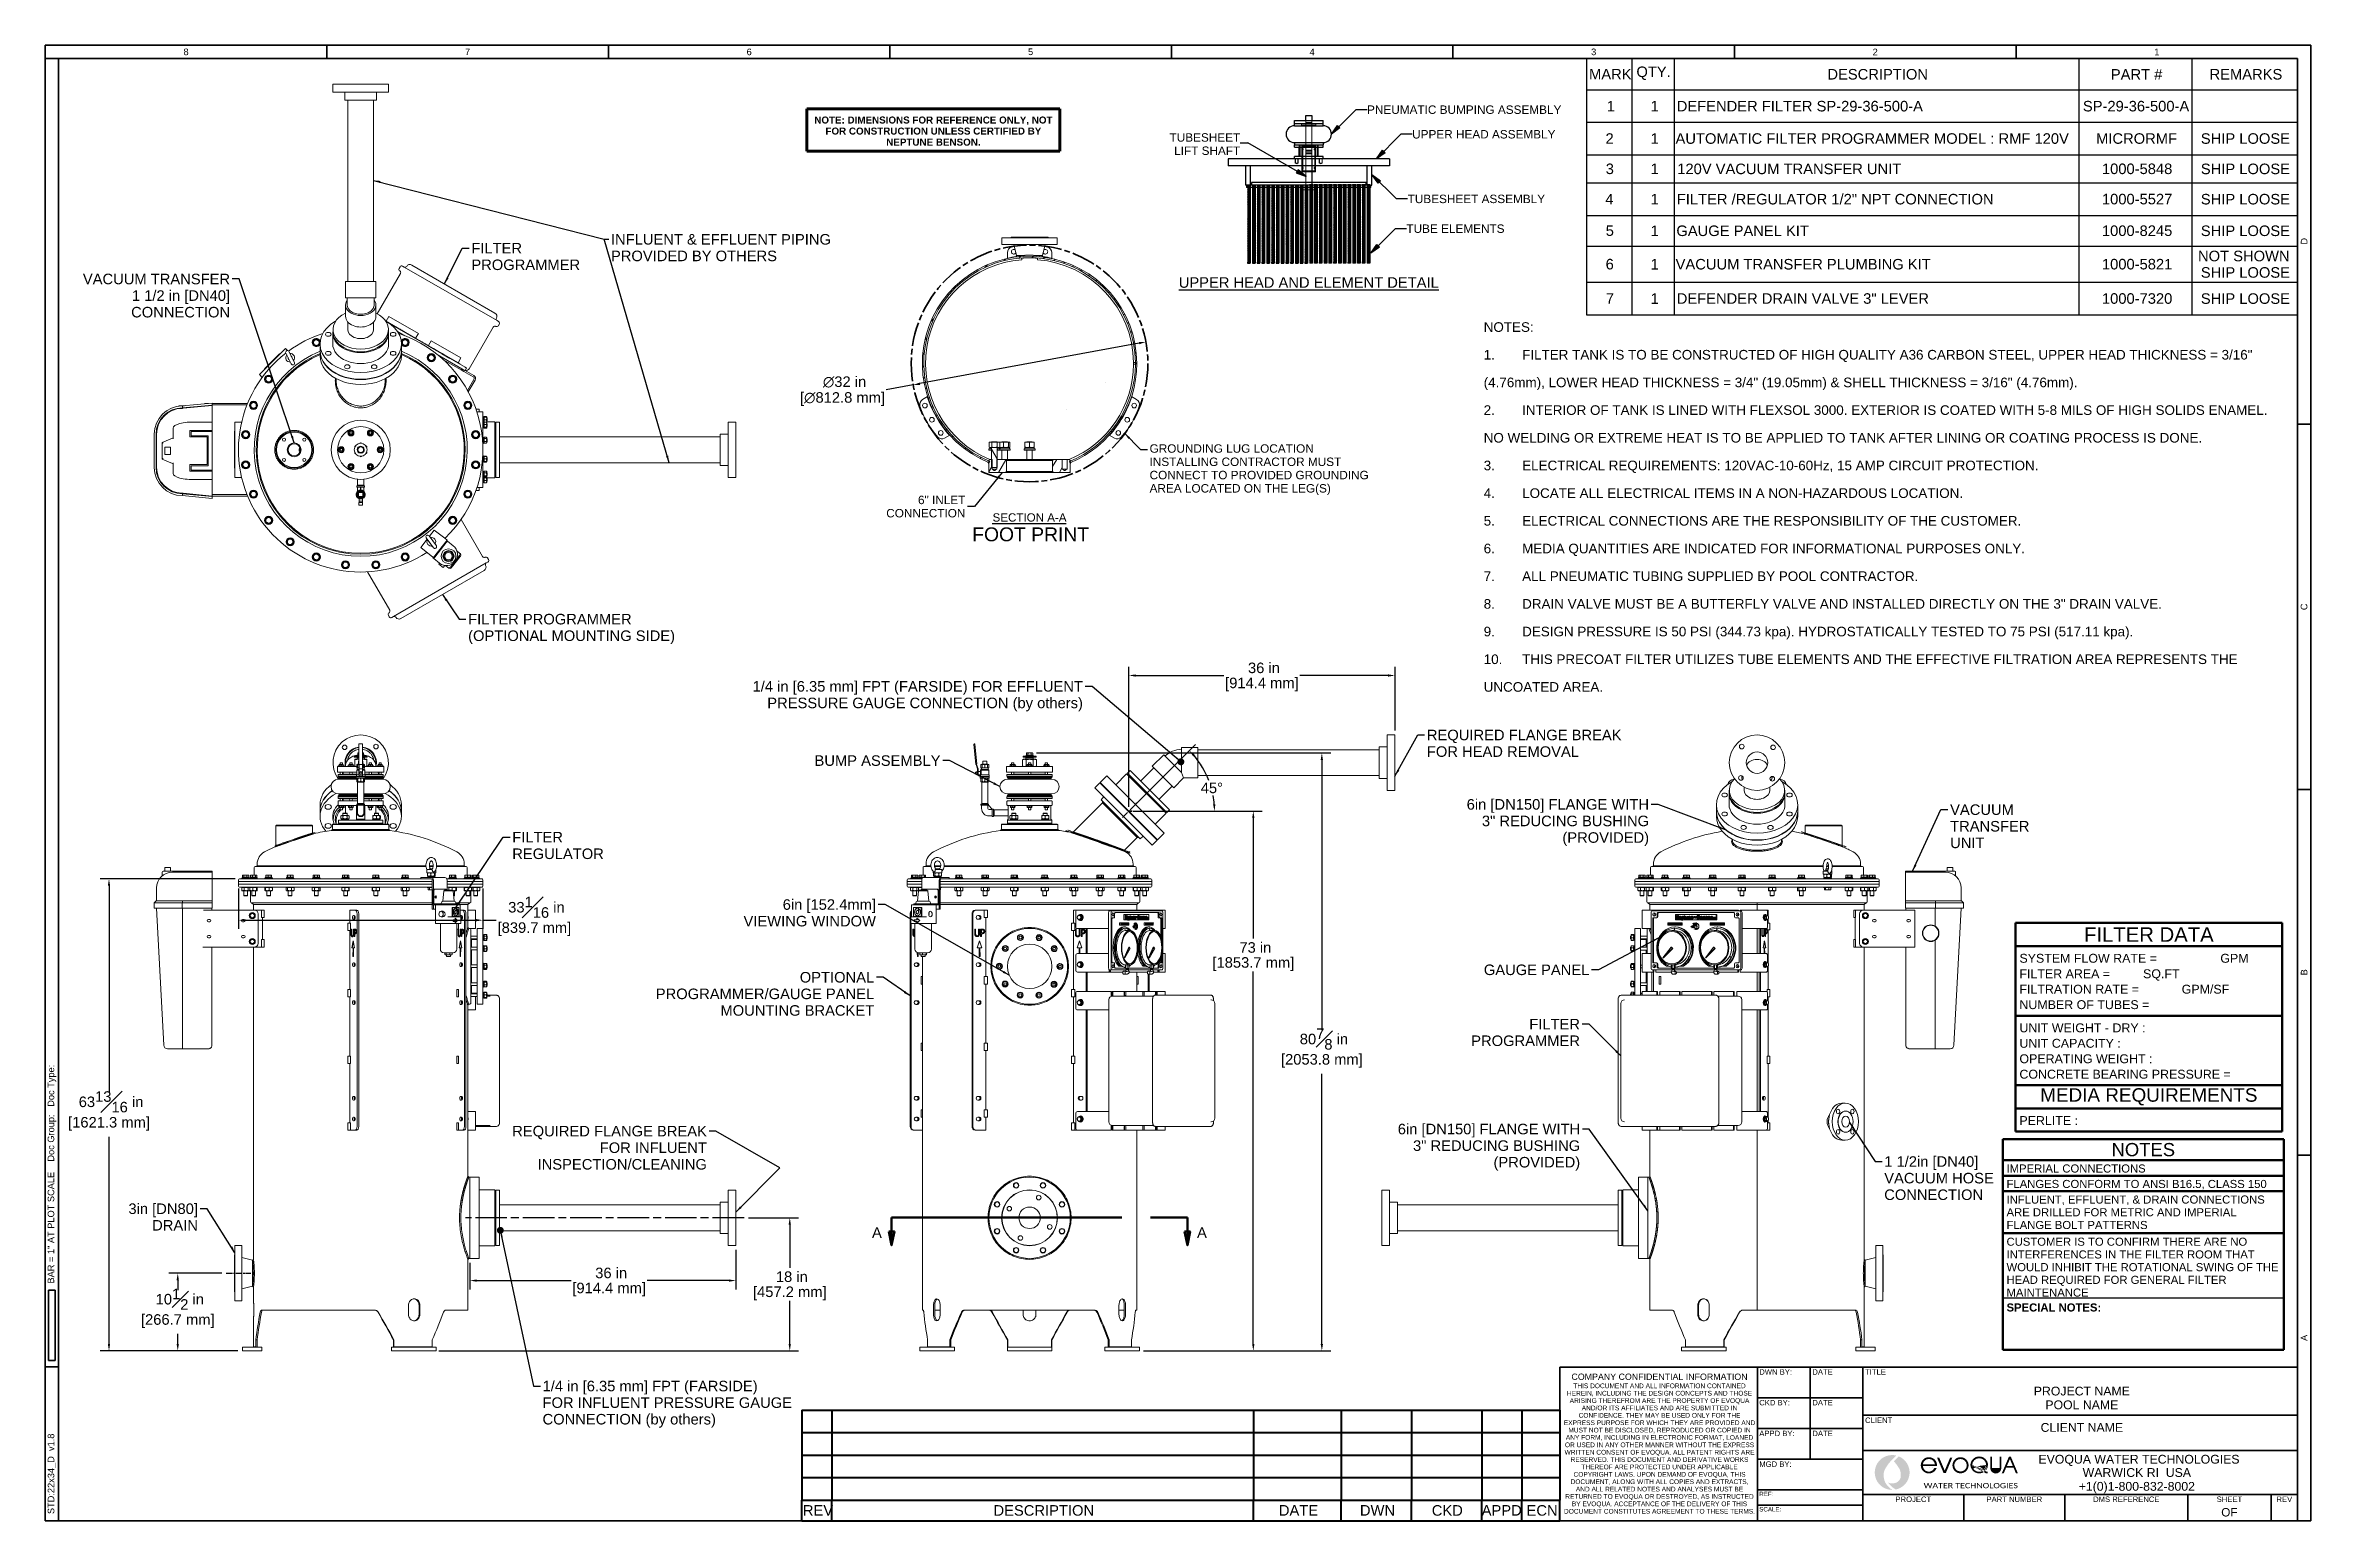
# Model space of a CAD drawing. Header units: inches. Extents: x 12 to 318, y 5 to 204.
import ezdxf
from ezdxf.enums import TextEntityAlignment as Align

# ---------------------------------------------------------------- set-up
doc = ezdxf.new("R2010")
doc.units = ezdxf.units.IN
doc.header["$LTSCALE"] = 9.5
doc.header["$MEASUREMENT"] = 0
for name, pattern in [('CHAIN', [0.7087, 0.4724, -0.0591, 0.1181, -0.0591]), ('DASHED', [0.2067, 0.1654, -0.0413]), ('DOUBLE_DASH_CHAIN', [1.2403, 0.6614, -0.0827, 0.1654, -0.0827, 0.1654, -0.0827]), ('HIDD1', [0.09713, 0.064753, -0.032377])]:
    doc.linetypes.add(name, pattern=pattern)
doc.layers.get('0').update_dxf_attribs({"lineweight": 25})
for name, color, linetype, lineweight in [('Border', 7, 'Continuous', 35), ('Dimension', 7, 'Continuous', 25), ('Hatch', 7, 'Continuous', 18), ('Hatch (ANSI)', 7, 'Continuous', 18), ('Hidden', 7, 'DASHED', 18), ('Section Line', 7, 'DOUBLE_DASH_CHAIN', 50), ('Sketch Geometry', 7, 'Continuous', 35), ('Sketch Geometry (ANSI)', 7, 'Continuous', 25), ('Sketch Geometry(MEMCOR)', 7, 'Continuous', 50), ('Symbol', 7, 'Continuous', 25), ('Symbol (ANSI)', 7, 'Continuous', 25), ('Symbols(MEMCOR)', 7, 'Continuous', 25), ('Title', 7, 'Continuous', 35), ('Visible', 7, 'Continuous', 18)]:
    doc.layers.add(name, color=color, linetype=linetype, lineweight=lineweight)
doc.layers.add('Brade', color=5, linetype='Continuous', lineweight=25, true_color=0x0000ff)
doc.layers.add('Centerline', color=5, linetype='CHAIN', lineweight=25, true_color=0x0000ff)
doc.styles.add('MEMCOR', font='arial.ttf')
doc.styles.add('MEMCOR Medium', font='arial.ttf')
doc.styles.add('Note Text (ANSI)', font='arial.ttf')
doc.styles.get("Standard").update_dxf_attribs({"font": 'arial.ttf'})
doc.styles.add('Standard A-B-C', font='arial.ttf')
doc.styles.add('Standard D-E', font='arial.ttf')
doc.styles.add('Standard D-E NeptuneBenson', font='arial.ttf')
doc.styles.add('Standard Large', font='arial.ttf')
doc.styles.add('Text Style347', font='arial.ttf')
doc.dimstyles.new('Default (ANSI)$7', dxfattribs={"dimscale": 9.5, "dimtxt": 0.15, "dimasz": 0.098425, "dimexe": 0.125, "dimexo": 0.0625, "dimgap": 0.031496, "dimtad": 0, "dimtih": 1, "dimtoh": 1, "dimdec": 4, "dimzin": 3, "dimdsep": 46, "dimlunit": 5, "dimtxsty": 'MEMCOR Medium', "dimcen": 0.09, "dimdle": 0.393701, "dimclrd": 256, "dimclre": 256, "dimclrt": 256, "dimadec": 0, "dimazin": 1, "dimtfac": 0.8, "dimtofl": 0, "dimtmove": 0, "dimatfit": 3, "dimfxl": 1, "dimfrac": 1, "dimtolj": 1, "dimtzin": 4, "dimlwd": -1, "dimlwe": -1, "dimarcsym": 0})
doc.dimstyles.new('Default D-E', dxfattribs={"dimscale": 9.5, "dimtxt": 0.15, "dimasz": 0.098425, "dimexe": 0.125, "dimexo": 0.0625, "dimgap": 0.031496, "dimtad": 0, "dimtih": 1, "dimtoh": 1, "dimzin": 4, "dimdsep": 46, "dimtxsty": 'Standard D-E', "dimcen": 0.09, "dimdle": 0.393701, "dimclrd": 256, "dimclre": 256, "dimclrt": 256, "dimadec": 0, "dimazin": 1, "dimtfac": 1, "dimtofl": 0, "dimtmove": 0, "dimatfit": 3, "dimfxl": 1, "dimtolj": 1, "dimtzin": 4, "dimlwd": -1, "dimlwe": -1, "dimarcsym": 0})
doc.dimstyles.new('Default D-E$7', dxfattribs={"dimscale": 9.5, "dimtxt": 0.15, "dimasz": 0.098425, "dimexe": 0.125, "dimexo": 0.0625, "dimgap": 0.031496, "dimtad": 0, "dimtih": 1, "dimtoh": 1, "dimzin": 4, "dimdsep": 46, "dimtxsty": 'Standard D-E', "dimcen": 0.09, "dimdle": 0.393701, "dimclrd": 256, "dimclre": 256, "dimclrt": 256, "dimadec": 0, "dimazin": 1, "dimtfac": 1, "dimtofl": 0, "dimtmove": 0, "dimatfit": 3, "dimfxl": 1, "dimtolj": 1, "dimtzin": 4, "dimlwd": -1, "dimlwe": -1, "dimarcsym": 0})
doc.dimstyles.new('in [mm] D-E NeptuneBenson', dxfattribs={"dimscale": 9.5, "dimtxt": 0.15, "dimasz": 0.098425, "dimexe": 0.125, "dimexo": 0.063, "dimgap": 0.031496, "dimtad": 0, "dimtih": 1, "dimtoh": 1, "dimdec": 4, "dimzin": 3, "dimdsep": 46, "dimlunit": 5, "dimtxsty": 'Standard D-E', "dimcen": 0.09, "dimdle": 0.393701, "dimclrd": 256, "dimclre": 256, "dimclrt": 256, "dimadec": 1, "dimazin": 1, "dimtfac": 1, "dimtofl": 0, "dimtmove": 0, "dimatfit": 3, "dimfxl": 1, "dimfrac": 1, "dimtolj": 1, "dimtzin": 4, "dimlwd": -1, "dimlwe": -1, "dimarcsym": 0})
doc.dimstyles.new('in [mm] D-E NeptuneBenson$7', dxfattribs={"dimscale": 9.5, "dimtxt": 0.15, "dimasz": 0.098425, "dimexe": 0.125, "dimexo": 0.063, "dimgap": 0.031496, "dimtad": 0, "dimtih": 1, "dimtoh": 1, "dimdec": 4, "dimzin": 3, "dimdsep": 46, "dimlunit": 5, "dimtxsty": 'Standard D-E', "dimcen": 0.09, "dimdle": 0.393701, "dimclrd": 256, "dimclre": 256, "dimclrt": 256, "dimadec": 1, "dimazin": 1, "dimtfac": 1, "dimtofl": 0, "dimtmove": 0, "dimatfit": 3, "dimfxl": 1, "dimfrac": 1, "dimtolj": 1, "dimtzin": 4, "dimlwd": -1, "dimlwe": -1, "dimarcsym": 0})

msp = doc.modelspace()

# ---------------------------------------------------------------- texts
at = {"layer": 'Symbol'}
for s, insert, char_height, width, attachment_point, line_spacing_factor, style in [('\\fArial|b0|i0;FILTER\\P\\fArial|b0|i0;PROGRAMMER', (69.4944, 177.528653), 1.42500005, 14.7137778, 1, 0.944221, 'Standard D-E'), ('NOTES:\\P1.^IFILTER TANK IS TO BE CONSTRUCTED OF HIGH QUALITY A36 CARBON STEEL, UPPER HEAD THICKNESS = 3/16" \\P(4.76mm), LOWER HEAD THICKNESS = 3/4" (19.05mm) & SHELL THICKNESS = 3/16" (4.76mm).\\P2.^IINTERIOR OF TANK IS LINED WITH FLEXSOL 3000. EXTERIOR IS COATED WITH 5-8 MILS OF HIGH SOLIDS ENAMEL. \\PNO WELDING OR EXTREME HEAT IS TO BE APPLIED TO TANK AFTER LINING OR COATING PROCESS IS DONE.\\P3.^IELECTRICAL REQUIREMENTS: 120VAC-10-60Hz, 15 AMP CIRCUIT PROTECTION.\\P4.^ILOCATE ALL ELECTRICAL ITEMS IN A NON-HAZARDOUS LOCATION.\\P5.^IELECTRICAL CONNECTIONS ARE THE RESPONSIBILITY OF THE CUSTOMER.\\P6.^IMEDIA QUANTITIES ARE INDICATED FOR INFORMATIONAL PURPOSES ONLY.\\P7.^IALL PNEUMATIC TUBING SUPPLIED BY POOL CONTRACTOR.\\P8.^IDRAIN VALVE MUST BE A BUTTERFLY VALVE AND INSTALLED DIRECTLY ON THE 3" DRAIN VALVE.\\P9.^IDESIGN PRESSURE IS 50 PSI (344.73 kpa). HYDROSTATICALLY TESTED TO 75 PSI (517.11 kpa).\\P10.^ITHIS PRECOAT FILTER UTILIZES TUBE ELEMENTS AND THE EFFECTIVE FILTRATION AREA REPRESENTS THE \\PUNCOATED AREA.', (206.405989, 166.805041), 1.3, 115.47117876, 1, 1.727336, 'Standard D-E NeptuneBenson'), ('\\fArial|b0|i0;{\\H1.1400;GROUNDING LUG LOCATION\\P}\\fArial|b0|i0;{\\H1.1400;INSTALLING CONTRACTOR MUST\\P}\\fArial|b0|i0;{\\H1.1400;CONNECT TO PROVIDED GROUNDING\\P}\\fArial|b0|i0;{\\H1.1400;AREA LOCATED ON THE LEG(S)\\P}', (161.218454, 150.299701), 1.14000001, 29.64782011, 1, 0.944221, 'Standard D-E'), ('\\fArial|b0|i0;{\\H1.1400;6" INLET \\P}\\fArial|b0|i0;{\\H1.1400;CONNECTION}', (136.308144, 141.873693), 1.14000001, 10.70835412, 6, 0.944221, 'Standard D-E'), ('\\fArial|b0|i0;FILTER PROGRAMMER\\P\\fArial|b0|i0;(OPTIONAL MOUNTING SIDE)', (69.058638, 127.370102), 1.42500005, 27.98626367, 1, 0.944221, 'Standard D-E'), ('\\fArial|b0|i0;FILTER\\P\\fArial|b0|i0;PROGRAMMER', (219.426042, 72.601755), 1.42500005, 14.7137778, 3, 0.944221, 'Standard D-E')]:
    msp.add_mtext(s, dxfattribs=dict(at, insert=insert, char_height=char_height, width=width, attachment_point=attachment_point, line_spacing_factor=line_spacing_factor, style=style))
at = {"layer": 'Symbol', "attachment_point": 7}
for s, insert, char_height, style in [('SECTION A-A', (139.982895, 139.831509), 1.12099996, 'Text Style347'), ('FOOT PRINT', (137.228758, 137.163191), 1.8700787, 'Standard Large')]:
    msp.add_mtext(s, dxfattribs=dict(at, insert=insert, char_height=char_height, style=style))
at = {"layer": 'Symbol', "insert": (132.940411, 108.244664), "char_height": 1.42500005, "width": 17.04134969, "attachment_point": 3, "style": 'Standard D-E'}
msp.add_mtext('\\fArial|b0|i0;BUMP ASSEMBLY', dxfattribs=at)
at = {"layer": 'Symbol (ANSI)', "char_height": 1.42500005, "line_spacing_factor": 0.944221}
for s, insert, width, attachment_point, style in [('\\fArial|b0|i0;INFLUENT & EFFLUENT PIPING\\P\\fArial|b0|i0;PROVIDED BY OTHERS', (88.375121, 178.728675), 29.75990969, 1, 'MEMCOR Medium'), ('\\fArial|b0|i0;VACUUM TRANSFER\\P\\fArial|b0|i0;1 1/2 in [DN40]\\P\\fArial|b0|i0;CONNECTION', (36.861973, 173.364428), 19.9141585, 3, 'MEMCOR Medium'), ('\\fArial|b0|i0;1/4 in [6.35 mm] FPT (FARSIDE) FOR EFFLUENT\\P\\fArial|b0|i0;PRESSURE GAUGE CONNECTION (by others)\\P', (152.206192, 118.282438), 44.68982689, 3, 'MEMCOR Medium'), ('\\fArial|b0|i0;REQUIRED FLANGE BREAK\\P\\fArial|b0|i0;FOR HEAD REMOVAL', (198.72123, 111.705154), 26.33426293, 1, 'MEMCOR Medium'), ('\\fArial|b0|i0;6in [DN150] FLANGE WITH \\P\\fArial|b0|i0;3" REDUCING BUSHING\\P\\fArial|b0|i0;(PROVIDED)', (228.770223, 102.324753), 25.22206673, 3, 'Standard D-E'), ('\\fArial|b0|i0;VACUUM\\P\\fArial|b0|i0;TRANSFER\\P\\fArial|b0|i0;UNIT', (269.484059, 101.607419), 10.73203204, 1, 'MEMCOR Medium'), ('\\fArial|b0|i0;FILTER\\P\\fArial|b0|i0;REGULATOR', (75.026556, 97.886117), 12.39163561, 1, 'MEMCOR Medium'), ('\\fArial|b0|i0;6in [152.4mm] \\P\\fArial|b0|i0;VIEWING WINDOW', (124.215156, 88.77783), 17.91677024, 3, 'MEMCOR Medium'), ('\\fArial|b0|i0;OPTIONAL\\P\\fArial|b0|i0;PROGRAMMER/GAUGE PANEL\\P\\fArial|b0|i0;MOUNTING BRACKET', (123.972301, 78.943563), 29.54159806, 3, 'MEMCOR Medium'), ('\\fArial|b0|i0;6in [DN150] FLANGE WITH \\P\\fArial|b0|i0;3" REDUCING BUSHING\\P\\fArial|b0|i0;(PROVIDED)', (219.451178, 58.421958), 25.22206673, 3, 'Standard D-E'), ('\\fArial|b0|i0;REQUIRED FLANGE BREAK\\P\\fArial|b0|i0;FOR INFLUENT\\P\\fArial|b0|i0;INSPECTION/CLEANING', (101.345784, 58.140926), 26.33426293, 3, 'MEMCOR Medium'), ('\\fArial|b0|i0;1 1/2in [DN40] \\P\\fArial|b0|i0;VACUUM HOSE\\P\\fArial|b0|i0;CONNECTION\\P', (260.574009, 54.026655), 14.82564891, 1, 'Standard D-E'), ('\\fArial|b0|i0;3in [DN80]\\P\\fArial|b0|i0;DRAIN', (32.517855, 47.64611), 9.40369734, 3, 'MEMCOR Medium'), ('\\fArial|b0|i0;1/4 in [6.35 mm] FPT (FARSIDE) \\P\\fArial|b0|i0;FOR INFLUENT PRESSURE GAUGE \\P\\fArial|b0|i0;CONNECTION (by others)', (79.123673, 23.66983), 34.29775445, 1, 'MEMCOR Medium')]:
    msp.add_mtext(s, dxfattribs=dict(at, insert=insert, width=width, attachment_point=attachment_point, style=style))
at = {"layer": 'Symbol (ANSI)', "insert": (220.695056, 79.953179), "char_height": 1.42500005, "width": 14.2749823, "attachment_point": 3, "style": 'Standard D-E'}
msp.add_mtext('\\fArial|b0|i0;GAUGE PANEL', dxfattribs=at)

# ---------------------------------------------------------------- blocks, each defined once
blk = doc.blocks.new('Borders 22x34_D')
at = {"layer": 'Border'}
for p, q in [((33.5, 21.5), (1.25, 21.5)), ((1.25, 21.5), (1.25, 0.5)), ((33.312, 21.312), (1.25, 21.312)), ((1.437, 0.5), (1.437, 21.312)), ((5.258, 21.5), (5.258, 21.312)), ((9.266, 21.5), (9.266, 21.312)), ((13.273, 21.5), (13.273, 21.312)), ((17.281, 21.5), (17.281, 21.312)), ((21.289, 21.5), (21.289, 21.312)), ((25.297, 21.5), (25.297, 21.312)), ((29.305, 21.5), (29.305, 21.312)), ((33.312, 0.5), (33.312, 21.312)), ((33.5, 0.5), (33.5, 21.5)), ((33.312, 16.109), (33.5, 16.109)), ((33.312, 10.906), (33.5, 10.906)), ((33.312, 5.703), (33.5, 5.703)), ((1.391, 3.781), (1.297, 3.781)), ((1.297, 3.781), (1.297, 2.781)), ((1.391, 2.781), (1.391, 3.781)), ((1.25, 2.688), (1.437, 2.688)), ((1.297, 2.781), (1.391, 2.781)), ((1.25, 0.5), (33.5, 0.5)), ((1.25, 0.5), (7.811, 0.5))]:
    blk.add_line(p, q, dxfattribs=at)
at = {"layer": 'Border', "char_height": 0.094, "attachment_point": 5, "style": 'Standard A-B-C'}
for s, insert in [('\\fArial|b0|i0;{\\H0.0940;8}', (3.254, 21.406)), ('\\fArial|b0|i0;{\\H0.0940;7}', (7.262, 21.407)), ('\\fArial|b0|i0;{\\H0.0940;6}', (11.27, 21.406)), ('\\fArial|b0|i0;{\\H0.0940;5}', (15.277, 21.407)), ('\\fArial|b0|i0;{\\H0.0940;4}', (19.285, 21.406)), ('\\fArial|b0|i0;{\\H0.0940;3}', (23.293, 21.406)), ('\\fArial|b0|i0;{\\H0.0940;2}', (27.301, 21.406)), ('\\fArial|b0|i0;{\\H0.0940;1}', (31.309, 21.406))]:
    blk.add_mtext(s, dxfattribs=dict(at, insert=insert))
at = {"layer": 'Border', "char_height": 0.094, "rotation": 90, "style": 'Standard A-B-C'}
for s, insert, attachment_point in [('\\fArial|b0|i0;{\\H0.0940;D}', (33.406, 18.711), 5), ('\\fArial|b0|i0;{\\H0.0940;C}', (33.406, 13.508), 5), ('\\fArial|b0|i0;{\\H0.0940;B}', (33.406, 8.305), 5), ('\\fArial|b0|i0;{\\H0.0940;BAR = 1" AT PLOT SCALE    Doc Group:   Doc Type: }', (1.344, 3.875), 4), ('\\fArial|b0|i0;{\\H0.0940;A}', (33.406, 3.102), 5), ('\\fArial|b0|i0;{\\H0.0940;STD:22x34_D  v1.8}', (1.344, 0.594), 4)]:
    blk.add_mtext(s, dxfattribs=dict(at, insert=insert, attachment_point=attachment_point))
blk = doc.blocks.new('Title Blocks D-E')
at = {"layer": 'Hatch'}
h = blk.add_hatch(color=256, dxfattribs=at)
edge = h.paths.add_edge_path()
edge.add_arc((19.982, 9.944), 0.248, 76.679, 270.1895)
edge.add_spline(control_points=[(19.983, 9.696), (19.953, 9.717), (19.907, 9.758), (19.877, 9.809), (19.863, 9.86), (19.859, 9.914), (19.864, 9.955), (19.882, 9.997), (19.916, 10.051), (19.948, 10.092), (19.993, 10.14), (20.039, 10.185)], knot_values=[1, 1, 1, 1, 1, 2, 3, 4, 5, 6, 7, 8, 9, 9, 9, 9, 9], degree=4, periodic=0)
h = blk.add_hatch(color=256, dxfattribs=at)
edge = h.paths.add_edge_path()
edge.add_line((20.077, 10.173), (20.007, 10.102))
edge.add_spline(control_points=[(20.007, 10.102), (20.039, 10.066), (20.062, 10.032), (20.08, 10.006), (20.093, 9.983), (20.106, 9.938), (20.106, 9.885), (20.097, 9.845), (20.065, 9.813), (20.035, 9.793), (19.989, 9.788), (19.943, 9.788), (19.923, 9.803)], knot_values=[1, 1, 1, 1, 1, 2, 3, 4, 5, 6, 7, 8, 9, 10, 10, 10, 10, 10], degree=4, periodic=0)
edge.add_spline(control_points=[(19.923, 9.803), (19.945, 9.77), (19.968, 9.745), (19.996, 9.724), (20.035, 9.701)], knot_values=[1, 1, 1, 1, 1, 2, 2, 2, 2, 2], degree=4, periodic=0)
edge.add_arc((19.982, 9.944), 0.248, 282.2596, 427.5742)
h = blk.add_hatch(color=256, dxfattribs=at)
edge = h.paths.add_edge_path(flags=0)
edge.add_arc((20.505, 10.051), 0.0859, 6.7767, 173.2233)
edge.add_line((20.419, 10.061), (20.59, 10.061))
edge = h.paths.add_edge_path()
edge.add_arc((20.505, 10.046), 0.116, 354.8678, 699.9289)
edge.add_line((20.613, 10.006), (20.583, 10.006))
edge.add_arc((20.504, 10.041), 0.0853, 183.1818, 336.4721, ccw=False)
edge.add_line((20.419, 10.036), (20.62, 10.036))
blk.add_hatch(color=256, dxfattribs=at).paths.add_polyline_path([(20.839, 10.157), (20.746, 9.936), (20.714, 9.936), (20.62, 10.157), (20.651, 10.157), (20.73, 9.972), (20.808, 10.157)])
h = blk.add_hatch(color=256, dxfattribs=at)
edge = h.paths.add_edge_path(flags=0)
edge.add_arc((20.955, 10.047), 0.089, 0, 360)
edge = h.paths.add_edge_path()
edge.add_arc((20.955, 10.047), 0.115, 0, 360)
h = blk.add_hatch(color=256, dxfattribs=at)
edge = h.paths.add_edge_path(flags=0)
edge.add_spline(control_points=[(21.29, 9.982), (21.287, 9.984), (21.279, 9.99), (21.266, 10.001), (21.249, 10.013), (21.218, 10.031), (21.173, 10.034), (21.147, 10.031), (21.125, 10.026)], knot_values=[-5.525972, -5.525972, -5.525972, -5.525972, -5.525972, -5, -4, -3, -2, -1, -1, -1, -1, -1], degree=4, periodic=0)
edge.add_arc((21.221, 10.054), 0.0997, 182.5887, 196.4669, ccw=False)
edge.add_arc((21.221, 10.048), 0.0996, 0.9395, 179.0605, ccw=False)
edge.add_arc((21.221, 10.054), 0.0997, 313.5602, 357.4113, ccw=False)
edge = h.paths.add_edge_path(flags=0)
edge.add_spline(control_points=[(21.136, 10.001), (21.147, 10.007), (21.164, 10.008), (21.188, 10.008), (21.224, 9.998), (21.249, 9.984), (21.261, 9.975), (21.268, 9.969), (21.27, 9.967)], knot_values=[-5.475497, -5.475497, -5.475497, -5.475497, -5.475497, -4.475497, -3.475497, -2.475497, -1.475497, -1, -1, -1, -1, -1], degree=4, periodic=0)
edge.add_arc((21.221, 10.054), 0.0997, 211.8702, 299.6018, ccw=False)
edge = h.paths.add_edge_path()
edge.add_line((21.343, 9.955), (21.343, 9.931))
edge.add_spline(control_points=[(21.343, 9.931), (21.326, 9.931), (21.312, 9.932), (21.302, 9.94), (21.292, 9.948), (21.289, 9.951)], knot_values=[6.426385, 6.426385, 6.426385, 6.426385, 6.426385, 7.426385, 8, 8, 8, 8, 8], degree=4, periodic=0)
edge.add_arc((21.221, 10.057), 0.126, 183.1673, 302.8004, ccw=False)
edge.add_arc((21.221, 10.046), 0.126, 2.9412, 178.4354, ccw=False)
edge.add_arc((21.221, 10.057), 0.126, 314.2286, 358.2094, ccw=False)
edge.add_spline(control_points=[(21.309, 9.966), (21.311, 9.965), (21.316, 9.961), (21.322, 9.958), (21.331, 9.955), (21.343, 9.955)], knot_values=[6.5852, 6.5852, 6.5852, 6.5852, 6.5852, 7, 8, 8, 8, 8, 8], degree=4, periodic=0)
h = blk.add_hatch(color=256, dxfattribs=at)
edge = h.paths.add_edge_path()
edge.add_arc((21.457, 10.009), 0.0797, 180, 360)
edge.add_line((21.537, 10.009), (21.537, 10.168))
edge.add_line((21.537, 10.168), (21.51, 10.168))
edge.add_line((21.51, 10.168), (21.51, 10.008))
edge.add_arc((21.456, 10.008), 0.0532, -180, 0, ccw=False)
edge.add_line((21.403, 10.008), (21.403, 10.168))
edge.add_line((21.403, 10.168), (21.378, 10.168))
edge.add_line((21.378, 10.168), (21.378, 10.009))
h = blk.add_hatch(color=256, dxfattribs=at)
h.paths.add_polyline_path([(21.615, 10.036), (21.658, 10.135), (21.7, 10.036)], flags=0)
h.paths.add_polyline_path([(21.771, 9.934), (21.743, 9.934), (21.71, 10.012), (21.605, 10.012), (21.571, 9.934), (21.543, 9.934), (21.644, 10.168), (21.672, 10.168)])
at = {"layer": 'Title'}
for p, q in [((18.065, 11.445), (15.252, 11.445)), ((15.252, 11.445), (15.252, 9.258)), ((19.565, 11.445), (18.065, 11.445)), ((18.065, 11.445), (18.065, 9.258)), ((18.065, 9.258), (18.065, 11.445)), ((18.815, 11.445), (18.815, 10.133)), ((19.565, 11.445), (25.752, 11.445)), ((19.565, 9.258), (19.565, 11.445)), ((19.565, 9.258), (19.565, 11.445)), ((25.752, 11.445), (25.752, 9.258)), ((18.065, 11.008), (19.565, 11.008)), ((19.565, 10.758), (25.752, 10.758)), ((18.065, 10.57), (19.565, 10.57)), ((18.065, 10.133), (19.565, 10.133)), ((19.565, 10.258), (25.752, 10.258)), ((18.065, 9.695), (19.565, 9.695)), ((18.065, 9.477), (19.565, 9.477)), ((19.565, 9.633), (25.752, 9.633)), ((21.002, 9.633), (21.002, 9.258)), ((22.44, 9.633), (22.44, 9.258)), ((24.19, 9.633), (24.19, 9.258)), ((25.377, 9.633), (25.377, 9.258)), ((15.252, 9.258), (18.065, 9.258)), ((18.065, 9.258), (19.565, 9.258)), ((25.752, 9.258), (19.565, 9.258)), ((25.752, 9.258), (25.752, 9.258)), ((25.752, 9.258), (25.94, 9.258))]:
    blk.add_line(p, q, dxfattribs=at)
at = {"layer": 'Title', "insert": (16.67, 11.352), "char_height": 0.06, "width": 2.72591, "attachment_point": 2, "line_spacing_factor": 0.757101, "style": 'Standard A-B-C'}
blk.add_mtext('\\pxsm0.94;\\fArial|b0|i0;{\\H0.0900;COMPANY CONFIDENTIAL INFORMATION\\P}\\fArial|b0|i0;{\\H0.0670;THIS DOCUMENT AND ALL INFORMATION CONTAINED HEREIN, INCLUDING THE DESIGN CONCEPTS AND THOSE ARISING THEREFROM ARE THE PROPERTY OF EVOQUA AND/OR ITS AFFILIATES AND ARE SUBMITTED IN CONFIDENCE. THEY MAY BE USED ONLY FOR THE EXPRESS PURPOSE FOR WHICH THEY ARE PROVIDED AND MUST NOT BE DISCLOSED, REPRODUCED OR COPIED IN ANY FORM, INCLUDING IN ELECTRONIC FORMAT, LOANED OR USED IN ANY OTHER MANNER WITHOUT THE EXPRESS WRITTEN CONSENT OF EVOQUA. ALL PATENT RIGHTS ARE RESERVED. THIS DOCUMENT AND DERIVATIVE WORKS THEREOF ARE PROTECTED UNDER APPLICABLE COPYRIGHT LAWS. UPON DEMAND OF EVOQUA, THIS DOCUMENT, ALONG WITH ALL COPIES AND EXTRACTS, AND ALL RELATED NOTES AND ANALYSES MUST BE RETURNED TO EVOQUA OR DESTROYED, AS INSTRUCTED BY EVOQUA. ACCEPTANCE OF THE DELIVERY OF THIS DOCUMENT CONSTITUTES AGREEMENT TO THESE TERMS}\\fArial|b0|i0;{\\H0.0680;.}', dxfattribs=at)
at = {"layer": 'Title'}
for s, insert, char_height, attachment_point, style in [('\\fArial|b0|i0;{\\H0.0780;DWN BY:}', (18.09, 11.414), 0.078, 1, 'Standard A-B-C'), ('\\fArial|b0|i0;{\\H0.0780;DATE}', (18.846, 11.414), 0.078, 1, 'Standard A-B-C'), ('\\fArial|b0|i0;{\\H0.0780;TITLE}', (19.596, 11.414), 0.078, 1, 'Standard A-B-C'), ('\\fArial|b0|i0;{\\H0.0780;CKD BY:}', (18.09, 10.977), 0.078, 1, 'Standard A-B-C'), ('\\fArial|b0|i0;{\\H0.0780;DATE}', (18.846, 10.977), 0.078, 1, 'Standard A-B-C'), ('\\fArial|b0|i0;{\\H0.0780;CLIENT}', (19.596, 10.727), 0.078, 1, 'Standard A-B-C'), ('\\fArial|b0|i0;{\\H0.0780;DATE}', (18.846, 10.539), 0.078, 1, 'Standard A-B-C'), ('\\fArial|b0|i0;{\\H0.0780;MGD BY:}', (18.09, 10.102), 0.078, 1, 'Standard A-B-C'), ('\\fArial|b0|i0;{\\H0.1250;EVOQUA WATER TECHNOLOGIES}', (22.065, 10.195), 0.125, 1, 'Standard A-B-C'), ('\\fCalibri|b0|i0;\\W1.20;{\\H0.0750;WATER TECHNOLOGIES}', (21.772, 9.795), 0.075, 3, 'Standard D-E'), ('\\fArial|b0|i0;{\\H0.0630;SCALE:}', (18.09, 9.452), 0.063, 1, 'Standard A-B-C'), ('\\fArial|b0|i0;{\\H0.0630;REF:}', (18.09, 9.67), 0.063, 1, 'Standard A-B-C'), ('\\fArial|b0|i0;{\\H0.0780;PROJECT}', (20.283, 9.602), 0.078, 2, 'Standard A-B-C'), ('\\fArial|b0|i0;{\\H0.0780;PART NUMBER}', (21.721, 9.602), 0.078, 2, 'Standard A-B-C'), ('\\fArial|b0|i0;{\\H0.0780;DMS REFERENCE}', (23.315, 9.602), 0.078, 2, 'Standard A-B-C'), ('\\fArial|b0|i0;{\\H0.0780;SHEET}', (24.783, 9.602), 0.078, 2, 'Standard A-B-C'), ('\\fArial|b0|i0;{\\H0.1200;OF}', (24.783, 9.377), 0.12, 5, 'Standard A-B-C'), ('\\fArial|b0|i0;{\\H0.0780;REV}', (25.565, 9.602), 0.078, 2, 'Standard A-B-C')]:
    blk.add_mtext(s, dxfattribs=dict(at, insert=insert, char_height=char_height, attachment_point=attachment_point, style=style))
at = {"layer": 'Title', "style": 'Standard A-B-C'}
for s, insert, char_height, attachment_point, line_spacing_factor in [('\\pxsm0.94;\\fArial|b0|i0;{\\H0.1250;\\P}\\fArial|b0|i0;{\\H0.1250; PROJECT NAME\\P}\\fArial|b0|i0;{\\H0.1250; POOL NAME}', (22.658, 11.102), 0.06, 5, 0.925451), ('\\fArial|b0|i0;{\\H0.1250; CLIENT NAME\\P}\\fArial|b0|i0;{\\H0.1250; }', (22.658, 10.486), 0.125, 5, 0.944221), ('\\fArial|b0|i0;{\\H0.0780;APPD BY:\\P}', (18.09, 10.539), 0.078, 1, 3.028468), ('\\fArial|b0|i0;{\\H0.1250;WARWICK RI  USA\\P}\\fArial|b0|i0;{\\H0.1250;+1(0)1-800-832-8002}', (23.465, 10.006), 0.125, 2, 0.944221)]:
    blk.add_mtext(s, dxfattribs=dict(at, insert=insert, char_height=char_height, attachment_point=attachment_point, line_spacing_factor=line_spacing_factor))
at = {"layer": 'Title', "lineweight": 30, "flags": 63}
for tag, height, p in [('CREATION_DATE', 0.094, (19.19, 11.141)), ('DESIGNER', 0.094, (18.44, 11.141)), ('CHECKED_DATE', 0.094, (19.19, 10.703)), ('CHECKED_BY', 0.094, (18.44, 10.703)), ('ENG_APPROVED_BY', 0.094, (18.44, 10.266)), ('ENG_APPROVAL_DATE', 0.094, (19.19, 10.266)), ('MANAGER', 0.094, (18.815, 9.828)), ('PROJECT', 0.12, (20.283, 9.377)), ('PART_NUMBER', 0.12, (21.721, 9.377)), ('@DMS_Reference', 0.12, (23.315, 9.377)), ('Sheet_Number', 0.12, (24.502, 9.377)), ('REVISION_NUMBER', 0.12, (25.565, 9.377)), ('Number_of_sheets', 0.125, (25.065, 9.377))]:
    blk.add_attdef(tag, text='', height=height, dxfattribs=at).set_placement(p, align=Align.MIDDLE_CENTER)
for tag, p in [('!Reference', (18.877, 9.527)), ('Scale_1', (18.877, 9.308))]:
    blk.add_attdef(tag, text='', height=0.078, dxfattribs=at).set_placement(p, align=Align.BOTTOM_CENTER)
blk = doc.blocks.new('UPPER HEAD ADN ELEMENT DETAIL')
at = {"layer": 'Hatch (ANSI)'}
for points in [[(0.08, 0.372), (0.133, 0.425), (0.124, 0.433)], [(0.08, 0.372), (0.141, 0.416), (0.133, 0.425)], [(0.445, 0.258), (0.401, 0.197), (0.454, 0.249)], [(0.454, 0.249), (0.401, 0.197), (0.462, 0.24)], [(-0.163, 0.108), (-0.17, 0.097), (-0.099, 0.071)], [(-0.157, 0.119), (-0.163, 0.108), (-0.099, 0.071)], [(0.43, 0.041), (0.369, 0.085), (0.422, 0.032)], [(0.422, 0.032), (0.369, 0.085), (0.413, 0.023)], [(0.404, -0.414), (0.361, -0.475), (0.413, -0.423)], [(0.413, -0.423), (0.361, -0.475), (0.422, -0.432)]]:
    blk.add_hatch(color=256, dxfattribs=at).paths.add_polyline_path(points)
for p, q in [((-0.102, 0.504), (-0.06, 0.504)), ((-0.102, 0.47), (-0.102, 0.504)), ((-0.06, 0.504), (-0.06, 0.47)), ((-0.183, 0.47), (0.021, 0.47)), ((-0.183, 0.449), (-0.183, 0.47)), ((-0.183, 0.449), (0.021, 0.449)), ((-0.183, 0.432), (-0.183, 0.449)), ((-0.183, 0.432), (0.021, 0.432)), ((0.021, 0.449), (0.021, 0.47)), ((0.021, 0.432), (0.021, 0.449)), ((0.493, 0.197), (-0.655, 0.197)), ((-0.655, 0.197), (-0.655, 0.146)), ((-0.183, 0.313), (-0.183, 0.296)), ((-0.183, 0.313), (0.021, 0.313)), ((-0.183, 0.296), (0.021, 0.296)), ((-0.183, 0.279), (-0.183, 0.296)), ((-0.183, 0.279), (0.021, 0.279)), ((0.021, 0.214), (-0.183, 0.214)), ((-0.183, 0.197), (-0.183, 0.214)), ((-0.149, 0.214), (-0.149, 0.279)), ((-0.013, 0.214), (-0.013, 0.279)), ((0.021, 0.313), (0.021, 0.296)), ((0.021, 0.279), (0.021, 0.296)), ((0.021, 0.197), (0.021, 0.214)), ((0.401, 0.197), (0.027, 0.197)), ((0.493, 0.197), (0.493, 0.146)), ((0.493, 0.146), (-0.655, 0.146)), ((-0.532, 0.146), (-0.532, 0.01)), ((-0.498, 0.01), (-0.532, 0.01)), ((-0.523, 0.01), (-0.523, -0.007)), ((-0.498, 0.146), (-0.498, 0.01)), ((0.335, 0.01), (-0.498, 0.01)), ((0.327, 0.027), (-0.489, 0.027)), ((-0.489, 0.027), (-0.489, 0.01)), ((0.327, 0.01), (0.327, 0.027)), ((0.335, 0.01), (0.335, 0.146)), ((0.335, 0.01), (0.369, 0.01)), ((0.361, -0.007), (0.361, 0.01)), ((0.369, 0.01), (0.369, 0.146)), ((0.361, -0.007), (-0.523, -0.007))]:
    blk.add_line(p, q)
for centre, start, end in [((-0.183, 0.372), 90, 270), ((0.021, 0.372), 270, 90)]:
    blk.add_arc(centre, 0.0595, start, end)
at = {"layer": 'Brade', "lineweight": 25}
for p, q in [((-0.518, 0.012), (-0.495, 0.012)), ((-0.518, 0.01), (-0.518, 0.012)), ((-0.516, 0.01), (-0.516, 0.011)), ((-0.516, 0.011), (-0.497, 0.011)), ((-0.516, 0.01), (-0.497, 0.01)), ((-0.516, 0.01), (-0.497, 0.01)), ((-0.515, 0.01), (-0.515, -0.538)), ((-0.515, 0.01), (-0.515, -0.019)), ((-0.515, 0.008), (-0.515, 0.01)), ((-0.515, 0.01), (-0.497, 0.01)), ((-0.515, 0.008), (-0.498, 0.008)), ((-0.515, 0.008), (-0.498, 0.008)), ((-0.515, 0.007), (-0.498, 0.007)), ((-0.515, 0.005), (-0.498, 0.005)), ((-0.515, 0.004), (-0.498, 0.004)), ((-0.515, 0.002), (-0.498, 0.002)), ((-0.515, 0.001), (-0.498, 0.001)), ((-0.498, 0.01), (-0.498, -0.018)), ((-0.498, 0.008), (-0.498, 0.01)), ((-0.497, 0.01), (-0.497, 0.011)), ((-0.497, 0.01), (-0.497, -0.538)), ((-0.495, 0.01), (-0.495, 0.012)), ((-0.484, 0.012), (-0.461, 0.012)), ((-0.484, 0.01), (-0.484, 0.012)), ((-0.482, 0.01), (-0.482, 0.011)), ((-0.482, 0.011), (-0.463, 0.011)), ((-0.482, 0.01), (-0.463, 0.01)), ((-0.482, 0.01), (-0.463, 0.01)), ((-0.481, 0.01), (-0.481, -0.538)), ((-0.481, 0.01), (-0.481, -0.019)), ((-0.481, 0.008), (-0.481, 0.01)), ((-0.481, 0.01), (-0.463, 0.01)), ((-0.481, 0.008), (-0.464, 0.008)), ((-0.481, 0.008), (-0.464, 0.008)), ((-0.481, 0.007), (-0.464, 0.007)), ((-0.481, 0.005), (-0.464, 0.005)), ((-0.481, 0.004), (-0.464, 0.004)), ((-0.481, 0.002), (-0.464, 0.002)), ((-0.481, 0.001), (-0.464, 0.001)), ((-0.464, 0.01), (-0.464, -0.018)), ((-0.464, 0.008), (-0.464, 0.01)), ((-0.463, 0.01), (-0.463, 0.011)), ((-0.463, 0.01), (-0.463, -0.538)), ((-0.461, 0.01), (-0.461, 0.012)), ((-0.45, 0.012), (-0.427, 0.012)), ((-0.45, 0.01), (-0.45, 0.012)), ((-0.448, 0.01), (-0.448, 0.011)), ((-0.448, 0.011), (-0.429, 0.011)), ((-0.448, 0.01), (-0.429, 0.01)), ((-0.448, 0.01), (-0.429, 0.01)), ((-0.447, 0.01), (-0.447, -0.538)), ((-0.447, 0.01), (-0.447, -0.019)), ((-0.447, 0.008), (-0.447, 0.01)), ((-0.447, 0.01), (-0.429, 0.01)), ((-0.447, 0.008), (-0.43, 0.008)), ((-0.447, 0.008), (-0.43, 0.008)), ((-0.447, 0.007), (-0.43, 0.007)), ((-0.447, 0.005), (-0.43, 0.005)), ((-0.447, 0.004), (-0.43, 0.004)), ((-0.447, 0.002), (-0.43, 0.002)), ((-0.447, 0.001), (-0.43, 0.001)), ((-0.43, 0.01), (-0.43, -0.018)), ((-0.43, 0.008), (-0.43, 0.01)), ((-0.429, 0.01), (-0.429, 0.011)), ((-0.429, 0.01), (-0.429, -0.538)), ((-0.427, 0.01), (-0.427, 0.012)), ((-0.416, 0.012), (-0.393, 0.012)), ((-0.416, 0.01), (-0.416, 0.012)), ((-0.416, 0.01), (-0.416, 0.012)), ((-0.414, 0.01), (-0.414, 0.011)), ((-0.414, 0.011), (-0.395, 0.011)), ((-0.414, 0.01), (-0.395, 0.01)), ((-0.414, 0.01), (-0.395, 0.01)), ((-0.413, 0.01), (-0.413, -0.538)), ((-0.413, 0.01), (-0.413, -0.019)), ((-0.413, 0.008), (-0.413, 0.01)), ((-0.413, 0.01), (-0.395, 0.01)), ((-0.413, 0.008), (-0.396, 0.008)), ((-0.413, 0.008), (-0.396, 0.008)), ((-0.413, 0.007), (-0.396, 0.007)), ((-0.413, 0.005), (-0.396, 0.005)), ((-0.413, 0.004), (-0.396, 0.004)), ((-0.413, 0.002), (-0.396, 0.002)), ((-0.413, 0.001), (-0.396, 0.001)), ((-0.396, 0.01), (-0.396, -0.018)), ((-0.396, 0.008), (-0.396, 0.01)), ((-0.395, 0.01), (-0.395, 0.011)), ((-0.395, 0.01), (-0.395, -0.538)), ((-0.393, 0.01), (-0.393, 0.012)), ((-0.382, 0.012), (-0.359, 0.012)), ((-0.382, 0.01), (-0.382, 0.012)), ((-0.38, 0.01), (-0.38, 0.011)), ((-0.38, 0.011), (-0.361, 0.011)), ((-0.38, 0.01), (-0.361, 0.01)), ((-0.38, 0.01), (-0.361, 0.01)), ((-0.379, 0.01), (-0.379, -0.538)), ((-0.379, 0.01), (-0.379, -0.019)), ((-0.379, 0.008), (-0.379, 0.01)), ((-0.379, 0.01), (-0.361, 0.01)), ((-0.379, 0.008), (-0.362, 0.008)), ((-0.379, 0.008), (-0.362, 0.008)), ((-0.379, 0.007), (-0.362, 0.007)), ((-0.379, 0.005), (-0.362, 0.005)), ((-0.379, 0.004), (-0.362, 0.004)), ((-0.379, 0.002), (-0.362, 0.002)), ((-0.379, 0.001), (-0.362, 0.001)), ((-0.362, 0.01), (-0.362, -0.018)), ((-0.362, 0.008), (-0.362, 0.01)), ((-0.361, 0.01), (-0.361, 0.011)), ((-0.361, 0.01), (-0.361, -0.538)), ((-0.359, 0.01), (-0.359, 0.012)), ((-0.348, 0.012), (-0.325, 0.012)), ((-0.348, 0.01), (-0.348, 0.012)), ((-0.346, 0.01), (-0.346, 0.011)), ((-0.346, 0.011), (-0.327, 0.011)), ((-0.346, 0.01), (-0.327, 0.01)), ((-0.346, 0.01), (-0.327, 0.01)), ((-0.345, 0.01), (-0.345, -0.538)), ((-0.345, 0.01), (-0.345, -0.019)), ((-0.345, 0.008), (-0.345, 0.01)), ((-0.345, 0.01), (-0.327, 0.01)), ((-0.345, 0.008), (-0.328, 0.008)), ((-0.345, 0.008), (-0.328, 0.008)), ((-0.345, 0.007), (-0.328, 0.007)), ((-0.345, 0.005), (-0.328, 0.005)), ((-0.345, 0.004), (-0.328, 0.004)), ((-0.345, 0.002), (-0.328, 0.002)), ((-0.345, 0.001), (-0.328, 0.001)), ((-0.328, 0.01), (-0.328, -0.018)), ((-0.328, 0.008), (-0.328, 0.01)), ((-0.327, 0.01), (-0.327, 0.011)), ((-0.327, 0.01), (-0.327, -0.538)), ((-0.325, 0.01), (-0.325, 0.012)), ((-0.314, 0.012), (-0.291, 0.012)), ((-0.314, 0.01), (-0.314, 0.012)), ((-0.312, 0.01), (-0.312, 0.011)), ((-0.312, 0.011), (-0.293, 0.011)), ((-0.312, 0.01), (-0.293, 0.01)), ((-0.312, 0.01), (-0.293, 0.01)), ((-0.311, 0.01), (-0.311, -0.538)), ((-0.311, 0.01), (-0.311, -0.019)), ((-0.311, 0.008), (-0.311, 0.01)), ((-0.311, 0.01), (-0.293, 0.01)), ((-0.311, 0.008), (-0.294, 0.008)), ((-0.311, 0.008), (-0.294, 0.008)), ((-0.311, 0.007), (-0.294, 0.007)), ((-0.311, 0.005), (-0.294, 0.005)), ((-0.311, 0.004), (-0.294, 0.004)), ((-0.311, 0.002), (-0.294, 0.002)), ((-0.311, 0.001), (-0.294, 0.001)), ((-0.294, 0.01), (-0.294, -0.018)), ((-0.294, 0.008), (-0.294, 0.01)), ((-0.293, 0.01), (-0.293, 0.011)), ((-0.293, 0.01), (-0.293, -0.538)), ((-0.291, 0.01), (-0.291, 0.012)), ((-0.28, 0.01), (-0.28, 0.012)), ((-0.28, 0.012), (-0.257, 0.012)), ((-0.278, 0.011), (-0.259, 0.011)), ((-0.278, 0.01), (-0.278, 0.011)), ((-0.278, 0.01), (-0.259, 0.01)), ((-0.278, 0.01), (-0.259, 0.01)), ((-0.277, 0.01), (-0.277, -0.538)), ((-0.277, 0.01), (-0.259, 0.01)), ((-0.277, 0.008), (-0.277, 0.01)), ((-0.277, 0.01), (-0.277, -0.019)), ((-0.277, 0.008), (-0.26, 0.008)), ((-0.277, 0.008), (-0.26, 0.008)), ((-0.277, 0.007), (-0.26, 0.007)), ((-0.277, 0.005), (-0.26, 0.005)), ((-0.277, 0.004), (-0.26, 0.004)), ((-0.277, 0.002), (-0.26, 0.002)), ((-0.277, 0.001), (-0.26, 0.001)), ((-0.26, 0.008), (-0.26, 0.01)), ((-0.26, 0.01), (-0.26, -0.018)), ((-0.259, 0.01), (-0.259, 0.011)), ((-0.259, 0.01), (-0.259, -0.538)), ((-0.257, 0.01), (-0.257, 0.012)), ((-0.246, 0.012), (-0.223, 0.012)), ((-0.244, 0.011), (-0.225, 0.011)), ((-0.244, 0.01), (-0.244, 0.011)), ((-0.244, 0.01), (-0.225, 0.01)), ((-0.244, 0.01), (-0.225, 0.01)), ((-0.243, 0.01), (-0.225, 0.01)), ((-0.243, 0.008), (-0.243, 0.01)), ((-0.243, 0.01), (-0.243, -0.019)), ((-0.243, 0.01), (-0.243, -0.538)), ((-0.243, 0.008), (-0.226, 0.008)), ((-0.243, 0.008), (-0.226, 0.008)), ((-0.243, 0.007), (-0.226, 0.007)), ((-0.243, 0.005), (-0.226, 0.005)), ((-0.243, 0.004), (-0.226, 0.004)), ((-0.243, 0.002), (-0.226, 0.002)), ((-0.243, 0.001), (-0.226, 0.001)), ((-0.226, 0.008), (-0.226, 0.01)), ((-0.226, 0.01), (-0.226, -0.018)), ((-0.225, 0.01), (-0.225, 0.011)), ((-0.225, 0.01), (-0.225, -0.538)), ((-0.223, 0.01), (-0.223, 0.012)), ((-0.212, 0.01), (-0.212, 0.012)), ((-0.212, 0.012), (-0.189, 0.012)), ((-0.21, 0.011), (-0.191, 0.011)), ((-0.21, 0.01), (-0.21, 0.011)), ((-0.21, 0.01), (-0.191, 0.01)), ((-0.21, 0.01), (-0.191, 0.01)), ((-0.209, 0.01), (-0.191, 0.01)), ((-0.209, 0.008), (-0.209, 0.01)), ((-0.209, 0.01), (-0.209, -0.019)), ((-0.209, 0.01), (-0.209, -0.538)), ((-0.209, 0.008), (-0.192, 0.008)), ((-0.209, 0.008), (-0.192, 0.008)), ((-0.209, 0.007), (-0.192, 0.007)), ((-0.209, 0.005), (-0.192, 0.005)), ((-0.209, 0.004), (-0.192, 0.004)), ((-0.209, 0.002), (-0.192, 0.002)), ((-0.209, 0.001), (-0.192, 0.001)), ((-0.192, 0.008), (-0.192, 0.01)), ((-0.192, 0.01), (-0.192, -0.018)), ((-0.191, 0.01), (-0.191, 0.011)), ((-0.191, 0.01), (-0.191, -0.538)), ((-0.189, 0.01), (-0.189, 0.012)), ((-0.178, 0.01), (-0.178, 0.012)), ((-0.178, 0.012), (-0.155, 0.012)), ((-0.176, 0.011), (-0.157, 0.011)), ((-0.176, 0.01), (-0.176, 0.011)), ((-0.176, 0.01), (-0.157, 0.01)), ((-0.176, 0.01), (-0.157, 0.01)), ((-0.175, 0.01), (-0.157, 0.01)), ((-0.175, 0.008), (-0.175, 0.01)), ((-0.175, 0.01), (-0.175, -0.019)), ((-0.175, 0.01), (-0.175, -0.538)), ((-0.175, 0.008), (-0.158, 0.008)), ((-0.175, 0.008), (-0.158, 0.008)), ((-0.175, 0.007), (-0.158, 0.007)), ((-0.175, 0.005), (-0.158, 0.005)), ((-0.175, 0.004), (-0.158, 0.004)), ((-0.175, 0.002), (-0.158, 0.002)), ((-0.175, 0.001), (-0.158, 0.001)), ((-0.158, 0.008), (-0.158, 0.01)), ((-0.158, 0.01), (-0.158, -0.018)), ((-0.157, 0.01), (-0.157, 0.011)), ((-0.157, 0.01), (-0.157, -0.538)), ((-0.155, 0.01), (-0.155, 0.012)), ((-0.144, 0.01), (-0.144, 0.012)), ((-0.144, 0.012), (-0.121, 0.012)), ((-0.142, 0.011), (-0.123, 0.011)), ((-0.142, 0.01), (-0.142, 0.011)), ((-0.142, 0.01), (-0.123, 0.01)), ((-0.142, 0.01), (-0.123, 0.01)), ((-0.141, 0.01), (-0.123, 0.01)), ((-0.141, 0.008), (-0.141, 0.01)), ((-0.141, 0.01), (-0.141, -0.019)), ((-0.141, 0.01), (-0.141, -0.538)), ((-0.141, 0.008), (-0.124, 0.008)), ((-0.141, 0.008), (-0.124, 0.008)), ((-0.141, 0.007), (-0.124, 0.007)), ((-0.141, 0.005), (-0.124, 0.005)), ((-0.141, 0.004), (-0.124, 0.004)), ((-0.141, 0.002), (-0.124, 0.002)), ((-0.141, 0.001), (-0.124, 0.001)), ((-0.124, 0.008), (-0.124, 0.01)), ((-0.124, 0.01), (-0.124, -0.018)), ((-0.123, 0.01), (-0.123, 0.011)), ((-0.123, 0.01), (-0.123, -0.538)), ((-0.121, 0.01), (-0.121, 0.012)), ((-0.11, 0.01), (-0.11, 0.012)), ((-0.11, 0.012), (-0.087, 0.012)), ((-0.108, 0.01), (-0.108, 0.011)), ((-0.108, 0.011), (-0.089, 0.011)), ((-0.108, 0.01), (-0.089, 0.01)), ((-0.108, 0.01), (-0.089, 0.01)), ((-0.107, 0.008), (-0.107, 0.01)), ((-0.107, 0.01), (-0.107, -0.019)), ((-0.107, 0.01), (-0.089, 0.01)), ((-0.107, 0.01), (-0.107, -0.538)), ((-0.107, 0.008), (-0.09, 0.008)), ((-0.107, 0.008), (-0.09, 0.008)), ((-0.107, 0.007), (-0.09, 0.007)), ((-0.107, 0.005), (-0.09, 0.005)), ((-0.107, 0.004), (-0.09, 0.004)), ((-0.107, 0.002), (-0.09, 0.002)), ((-0.107, 0.001), (-0.09, 0.001)), ((-0.096, 0.01), (-0.096, -0.003)), ((-0.09, 0.008), (-0.09, 0.01)), ((-0.09, 0.01), (-0.09, -0.018)), ((-0.089, 0.01), (-0.089, 0.011)), ((-0.089, 0.01), (-0.089, -0.538)), ((-0.087, 0.01), (-0.087, 0.012)), ((-0.076, 0.01), (-0.076, 0.012)), ((-0.053, 0.012), (-0.076, 0.012)), ((-0.074, 0.01), (-0.074, 0.011)), ((-0.055, 0.011), (-0.074, 0.011)), ((-0.055, 0.01), (-0.074, 0.01)), ((-0.055, 0.01), (-0.074, 0.01)), ((-0.073, 0.008), (-0.073, 0.01)), ((-0.073, 0.01), (-0.073, -0.018)), ((-0.073, 0.01), (-0.073, -0.538)), ((-0.055, 0.01), (-0.073, 0.01)), ((-0.056, 0.008), (-0.073, 0.008)), ((-0.056, 0.008), (-0.073, 0.008)), ((-0.056, 0.007), (-0.073, 0.007)), ((-0.056, 0.005), (-0.073, 0.005)), ((-0.056, 0.004), (-0.073, 0.004)), ((-0.056, 0.002), (-0.073, 0.002)), ((-0.056, 0.001), (-0.073, 0.001)), ((-0.067, 0.01), (-0.067, -0.003)), ((-0.056, 0.008), (-0.056, 0.01)), ((-0.056, 0.01), (-0.056, -0.019)), ((-0.055, 0.01), (-0.055, 0.011)), ((-0.055, 0.01), (-0.055, -0.538)), ((-0.053, 0.01), (-0.053, 0.012)), ((-0.042, 0.01), (-0.042, 0.012)), ((-0.019, 0.012), (-0.042, 0.012)), ((-0.021, 0.011), (-0.04, 0.011)), ((-0.04, 0.01), (-0.04, 0.011)), ((-0.021, 0.01), (-0.04, 0.01)), ((-0.021, 0.01), (-0.04, 0.01)), ((-0.021, 0.01), (-0.039, 0.01)), ((-0.039, 0.008), (-0.039, 0.01)), ((-0.039, 0.01), (-0.039, -0.018)), ((-0.039, 0.01), (-0.039, -0.538)), ((-0.022, 0.008), (-0.039, 0.008)), ((-0.022, 0.008), (-0.039, 0.008)), ((-0.022, 0.007), (-0.039, 0.007)), ((-0.022, 0.005), (-0.039, 0.005)), ((-0.022, 0.004), (-0.039, 0.004)), ((-0.022, 0.002), (-0.039, 0.002)), ((-0.022, 0.001), (-0.039, 0.001)), ((-0.022, 0.008), (-0.022, 0.01)), ((-0.022, 0.01), (-0.022, -0.019)), ((-0.021, 0.01), (-0.021, 0.011)), ((-0.021, 0.01), (-0.021, -0.538)), ((-0.019, 0.01), (-0.019, 0.012)), ((-0.008, 0.01), (-0.008, 0.012)), ((0.015, 0.012), (-0.008, 0.012)), ((0.013, 0.011), (-0.006, 0.011)), ((-0.006, 0.01), (-0.006, 0.011)), ((0.013, 0.01), (-0.006, 0.01)), ((0.013, 0.01), (-0.006, 0.01)), ((0.013, 0.01), (-0.005, 0.01)), ((-0.005, 0.008), (-0.005, 0.01)), ((-0.005, 0.01), (-0.005, -0.018)), ((-0.005, 0.01), (-0.005, -0.538)), ((0.012, 0.008), (-0.005, 0.008)), ((0.012, 0.008), (-0.005, 0.008)), ((0.012, 0.007), (-0.005, 0.007)), ((0.012, 0.005), (-0.005, 0.005)), ((0.012, 0.004), (-0.005, 0.004)), ((0.012, 0.002), (-0.005, 0.002)), ((0.012, 0.001), (-0.005, 0.001)), ((0.012, 0.008), (0.012, 0.01)), ((0.012, 0.01), (0.012, -0.019)), ((0.013, 0.01), (0.013, 0.011)), ((0.013, 0.01), (0.013, -0.538)), ((0.015, 0.01), (0.015, 0.012)), ((0.026, 0.01), (0.026, 0.012)), ((0.049, 0.012), (0.026, 0.012)), ((0.047, 0.011), (0.028, 0.011)), ((0.028, 0.01), (0.028, 0.011)), ((0.047, 0.01), (0.028, 0.01)), ((0.047, 0.01), (0.028, 0.01)), ((0.047, 0.01), (0.029, 0.01)), ((0.029, 0.008), (0.029, 0.01)), ((0.029, 0.01), (0.029, -0.018)), ((0.029, 0.01), (0.029, -0.538)), ((0.046, 0.008), (0.029, 0.008)), ((0.046, 0.008), (0.029, 0.008)), ((0.046, 0.007), (0.029, 0.007)), ((0.046, 0.005), (0.029, 0.005)), ((0.046, 0.004), (0.029, 0.004)), ((0.046, 0.002), (0.029, 0.002)), ((0.046, 0.001), (0.029, 0.001)), ((0.046, 0.008), (0.046, 0.01)), ((0.046, 0.01), (0.046, -0.019)), ((0.047, 0.01), (0.047, 0.011)), ((0.047, 0.01), (0.047, -0.538)), ((0.049, 0.01), (0.049, 0.012)), ((0.06, 0.01), (0.06, 0.012)), ((0.083, 0.012), (0.06, 0.012)), ((0.081, 0.011), (0.062, 0.011)), ((0.062, 0.01), (0.062, 0.011)), ((0.081, 0.01), (0.062, 0.01)), ((0.081, 0.01), (0.062, 0.01)), ((0.081, 0.01), (0.063, 0.01)), ((0.063, 0.008), (0.063, 0.01)), ((0.063, 0.01), (0.063, -0.018)), ((0.063, 0.01), (0.063, -0.538)), ((0.08, 0.008), (0.063, 0.008)), ((0.08, 0.008), (0.063, 0.008)), ((0.08, 0.007), (0.063, 0.007)), ((0.08, 0.005), (0.063, 0.005)), ((0.08, 0.004), (0.063, 0.004)), ((0.08, 0.002), (0.063, 0.002)), ((0.08, 0.001), (0.063, 0.001)), ((0.08, 0.008), (0.08, 0.01)), ((0.08, 0.01), (0.08, -0.019)), ((0.081, 0.01), (0.081, 0.011)), ((0.081, 0.01), (0.081, -0.538)), ((0.094, 0.01), (0.094, 0.012)), ((0.117, 0.012), (0.094, 0.012)), ((0.115, 0.011), (0.096, 0.011)), ((0.096, 0.01), (0.096, 0.011)), ((0.115, 0.01), (0.096, 0.01)), ((0.115, 0.01), (0.096, 0.01)), ((0.097, 0.01), (0.097, -0.538)), ((0.115, 0.01), (0.097, 0.01)), ((0.097, 0.008), (0.097, 0.01)), ((0.097, 0.01), (0.097, -0.018)), ((0.114, 0.008), (0.097, 0.008)), ((0.114, 0.008), (0.097, 0.008)), ((0.114, 0.007), (0.097, 0.007)), ((0.114, 0.005), (0.097, 0.005)), ((0.114, 0.004), (0.097, 0.004)), ((0.114, 0.002), (0.097, 0.002)), ((0.114, 0.001), (0.097, 0.001)), ((0.114, 0.008), (0.114, 0.01)), ((0.114, 0.01), (0.114, -0.019)), ((0.115, 0.01), (0.115, 0.011)), ((0.115, 0.01), (0.115, -0.538)), ((0.117, 0.01), (0.117, 0.012)), ((0.151, 0.012), (0.128, 0.012)), ((0.128, 0.01), (0.128, 0.012)), ((0.13, 0.01), (0.13, 0.011)), ((0.149, 0.011), (0.13, 0.011)), ((0.149, 0.01), (0.13, 0.01)), ((0.149, 0.01), (0.13, 0.01)), ((0.131, 0.01), (0.131, -0.538)), ((0.131, 0.01), (0.131, -0.018)), ((0.131, 0.008), (0.131, 0.01)), ((0.149, 0.01), (0.131, 0.01)), ((0.148, 0.008), (0.131, 0.008)), ((0.148, 0.008), (0.131, 0.008)), ((0.148, 0.007), (0.131, 0.007)), ((0.148, 0.005), (0.131, 0.005)), ((0.148, 0.004), (0.131, 0.004)), ((0.148, 0.002), (0.131, 0.002)), ((0.148, 0.001), (0.131, 0.001)), ((0.148, 0.01), (0.148, -0.019)), ((0.148, 0.008), (0.148, 0.01)), ((0.149, 0.01), (0.149, 0.011)), ((0.149, 0.01), (0.149, -0.538)), ((0.151, 0.01), (0.151, 0.012)), ((0.185, 0.012), (0.162, 0.012)), ((0.162, 0.01), (0.162, 0.012)), ((0.164, 0.01), (0.164, 0.011)), ((0.183, 0.011), (0.164, 0.011)), ((0.183, 0.01), (0.164, 0.01)), ((0.183, 0.01), (0.164, 0.01)), ((0.165, 0.01), (0.165, -0.538)), ((0.165, 0.01), (0.165, -0.018)), ((0.165, 0.008), (0.165, 0.01)), ((0.183, 0.01), (0.165, 0.01)), ((0.182, 0.008), (0.165, 0.008)), ((0.182, 0.008), (0.165, 0.008)), ((0.182, 0.007), (0.165, 0.007)), ((0.182, 0.005), (0.165, 0.005)), ((0.182, 0.004), (0.165, 0.004)), ((0.182, 0.002), (0.165, 0.002)), ((0.182, 0.001), (0.165, 0.001)), ((0.182, 0.01), (0.182, -0.019)), ((0.182, 0.008), (0.182, 0.01)), ((0.183, 0.01), (0.183, 0.011)), ((0.183, 0.01), (0.183, -0.538)), ((0.185, 0.01), (0.185, 0.012)), ((0.219, 0.012), (0.196, 0.012)), ((0.196, 0.01), (0.196, 0.012)), ((0.198, 0.01), (0.198, 0.011)), ((0.217, 0.011), (0.198, 0.011)), ((0.217, 0.01), (0.198, 0.01)), ((0.217, 0.01), (0.198, 0.01)), ((0.199, 0.01), (0.199, -0.538)), ((0.199, 0.01), (0.199, -0.018)), ((0.199, 0.008), (0.199, 0.01)), ((0.217, 0.01), (0.199, 0.01)), ((0.216, 0.008), (0.199, 0.008)), ((0.216, 0.008), (0.199, 0.008)), ((0.216, 0.007), (0.199, 0.007)), ((0.216, 0.005), (0.199, 0.005)), ((0.216, 0.004), (0.199, 0.004)), ((0.216, 0.002), (0.199, 0.002)), ((0.216, 0.001), (0.199, 0.001)), ((0.216, 0.01), (0.216, -0.019)), ((0.216, 0.008), (0.216, 0.01)), ((0.217, 0.01), (0.217, 0.011)), ((0.217, 0.01), (0.217, -0.538)), ((0.219, 0.01), (0.219, 0.012)), ((0.253, 0.012), (0.23, 0.012)), ((0.23, 0.01), (0.23, 0.012)), ((0.232, 0.01), (0.232, 0.011)), ((0.251, 0.011), (0.232, 0.011)), ((0.251, 0.01), (0.232, 0.01)), ((0.251, 0.01), (0.232, 0.01)), ((0.233, 0.01), (0.233, -0.538)), ((0.233, 0.01), (0.233, -0.018)), ((0.233, 0.008), (0.233, 0.01)), ((0.251, 0.01), (0.233, 0.01)), ((0.25, 0.008), (0.233, 0.008)), ((0.25, 0.008), (0.233, 0.008)), ((0.25, 0.007), (0.233, 0.007)), ((0.25, 0.005), (0.233, 0.005)), ((0.25, 0.004), (0.233, 0.004)), ((0.25, 0.002), (0.233, 0.002)), ((0.25, 0.001), (0.233, 0.001)), ((0.25, 0.01), (0.25, -0.019)), ((0.25, 0.008), (0.25, 0.01)), ((0.251, 0.01), (0.251, 0.011)), ((0.251, 0.01), (0.251, -0.538)), ((0.253, 0.01), (0.253, 0.012)), ((0.253, 0.01), (0.253, 0.012)), ((0.287, 0.012), (0.264, 0.012)), ((0.264, 0.01), (0.264, 0.012)), ((0.266, 0.01), (0.266, 0.011)), ((0.285, 0.011), (0.266, 0.011)), ((0.285, 0.01), (0.266, 0.01)), ((0.285, 0.01), (0.266, 0.01)), ((0.267, 0.008), (0.267, 0.01)), ((0.285, 0.01), (0.267, 0.01)), ((0.267, 0.01), (0.267, -0.538)), ((0.267, 0.01), (0.267, -0.018)), ((0.284, 0.008), (0.267, 0.008)), ((0.284, 0.008), (0.267, 0.008)), ((0.284, 0.007), (0.267, 0.007)), ((0.284, 0.005), (0.267, 0.005)), ((0.284, 0.004), (0.267, 0.004)), ((0.284, 0.002), (0.267, 0.002)), ((0.284, 0.001), (0.267, 0.001)), ((0.284, 0.008), (0.284, 0.01)), ((0.284, 0.01), (0.284, -0.019)), ((0.285, 0.01), (0.285, 0.011)), ((0.285, 0.01), (0.285, -0.538)), ((0.287, 0.01), (0.287, 0.012)), ((0.321, 0.012), (0.298, 0.012)), ((0.298, 0.01), (0.298, 0.012)), ((0.3, 0.01), (0.3, 0.011)), ((0.319, 0.011), (0.3, 0.011)), ((0.319, 0.01), (0.3, 0.01)), ((0.319, 0.01), (0.3, 0.01)), ((0.301, 0.01), (0.301, -0.538)), ((0.301, 0.01), (0.301, -0.018)), ((0.301, 0.008), (0.301, 0.01)), ((0.319, 0.01), (0.301, 0.01)), ((0.318, 0.008), (0.301, 0.008)), ((0.318, 0.008), (0.301, 0.008)), ((0.318, 0.007), (0.301, 0.007)), ((0.318, 0.005), (0.301, 0.005)), ((0.318, 0.004), (0.301, 0.004)), ((0.318, 0.002), (0.301, 0.002)), ((0.318, 0.001), (0.301, 0.001)), ((0.318, 0.01), (0.318, -0.019)), ((0.318, 0.008), (0.318, 0.01)), ((0.319, 0.01), (0.319, 0.011)), ((0.319, 0.01), (0.319, -0.538)), ((0.321, 0.01), (0.321, 0.012)), ((0.355, 0.012), (0.332, 0.012)), ((0.332, 0.01), (0.332, 0.012)), ((0.334, 0.01), (0.334, 0.011)), ((0.353, 0.011), (0.334, 0.011)), ((0.353, 0.01), (0.334, 0.01)), ((0.353, 0.01), (0.334, 0.01)), ((0.335, 0.01), (0.335, -0.538)), ((0.335, 0.01), (0.335, -0.018)), ((0.335, 0.008), (0.335, 0.01)), ((0.353, 0.01), (0.335, 0.01)), ((0.352, 0.008), (0.335, 0.008)), ((0.352, 0.008), (0.335, 0.008)), ((0.352, 0.007), (0.335, 0.007)), ((0.352, 0.005), (0.335, 0.005)), ((0.352, 0.004), (0.335, 0.004)), ((0.352, 0.002), (0.335, 0.002)), ((0.352, 0.001), (0.335, 0.001)), ((0.352, 0.01), (0.352, -0.019)), ((0.352, 0.008), (0.352, 0.01)), ((0.353, 0.01), (0.353, 0.011)), ((0.353, 0.01), (0.353, -0.538)), ((0.355, 0.01), (0.355, 0.012)), ((-0.515, -0.001), (-0.498, -0.001)), ((-0.515, -0.002), (-0.498, -0.002)), ((-0.515, -0.004), (-0.498, -0.004)), ((-0.515, -0.005), (-0.498, -0.005)), ((-0.515, -0.007), (-0.498, -0.007)), ((-0.515, -0.008), (-0.498, -0.008)), ((-0.515, -0.01), (-0.498, -0.01)), ((-0.515, -0.011), (-0.498, -0.011)), ((-0.515, -0.013), (-0.498, -0.013)), ((-0.515, -0.015), (-0.498, -0.015)), ((-0.515, -0.016), (-0.498, -0.016)), ((-0.515, -0.018), (-0.498, -0.018)), ((-0.481, -0.001), (-0.464, -0.001)), ((-0.481, -0.002), (-0.464, -0.002)), ((-0.481, -0.004), (-0.464, -0.004)), ((-0.481, -0.005), (-0.464, -0.005)), ((-0.481, -0.007), (-0.464, -0.007)), ((-0.481, -0.008), (-0.464, -0.008)), ((-0.481, -0.01), (-0.464, -0.01)), ((-0.481, -0.011), (-0.464, -0.011)), ((-0.481, -0.013), (-0.464, -0.013)), ((-0.481, -0.015), (-0.464, -0.015)), ((-0.481, -0.016), (-0.464, -0.016)), ((-0.481, -0.018), (-0.464, -0.018)), ((-0.447, -0.001), (-0.43, -0.001)), ((-0.447, -0.002), (-0.43, -0.002)), ((-0.447, -0.004), (-0.43, -0.004)), ((-0.447, -0.005), (-0.43, -0.005)), ((-0.447, -0.007), (-0.43, -0.007)), ((-0.447, -0.008), (-0.43, -0.008)), ((-0.447, -0.01), (-0.43, -0.01)), ((-0.447, -0.011), (-0.43, -0.011)), ((-0.447, -0.013), (-0.43, -0.013)), ((-0.447, -0.015), (-0.43, -0.015)), ((-0.447, -0.016), (-0.43, -0.016)), ((-0.447, -0.018), (-0.43, -0.018)), ((-0.413, -0.001), (-0.396, -0.001)), ((-0.413, -0.002), (-0.396, -0.002)), ((-0.413, -0.004), (-0.396, -0.004)), ((-0.413, -0.005), (-0.396, -0.005)), ((-0.413, -0.007), (-0.396, -0.007)), ((-0.413, -0.008), (-0.396, -0.008)), ((-0.413, -0.01), (-0.396, -0.01)), ((-0.413, -0.011), (-0.396, -0.011)), ((-0.413, -0.013), (-0.396, -0.013)), ((-0.413, -0.015), (-0.396, -0.015)), ((-0.413, -0.016), (-0.396, -0.016)), ((-0.413, -0.018), (-0.396, -0.018)), ((-0.379, -0.001), (-0.362, -0.001)), ((-0.379, -0.002), (-0.362, -0.002)), ((-0.379, -0.004), (-0.362, -0.004)), ((-0.379, -0.005), (-0.362, -0.005)), ((-0.379, -0.007), (-0.362, -0.007)), ((-0.379, -0.008), (-0.362, -0.008)), ((-0.379, -0.01), (-0.362, -0.01)), ((-0.379, -0.011), (-0.362, -0.011)), ((-0.379, -0.013), (-0.362, -0.013)), ((-0.379, -0.015), (-0.362, -0.015)), ((-0.379, -0.016), (-0.362, -0.016)), ((-0.379, -0.018), (-0.362, -0.018)), ((-0.345, -0.001), (-0.328, -0.001)), ((-0.345, -0.002), (-0.328, -0.002)), ((-0.345, -0.004), (-0.328, -0.004)), ((-0.345, -0.005), (-0.328, -0.005)), ((-0.345, -0.007), (-0.328, -0.007)), ((-0.345, -0.008), (-0.328, -0.008)), ((-0.345, -0.01), (-0.328, -0.01)), ((-0.345, -0.011), (-0.328, -0.011)), ((-0.345, -0.013), (-0.328, -0.013)), ((-0.345, -0.015), (-0.328, -0.015)), ((-0.345, -0.016), (-0.328, -0.016)), ((-0.345, -0.018), (-0.328, -0.018)), ((-0.311, -0.001), (-0.294, -0.001)), ((-0.311, -0.002), (-0.294, -0.002)), ((-0.311, -0.004), (-0.294, -0.004)), ((-0.311, -0.005), (-0.294, -0.005)), ((-0.311, -0.007), (-0.294, -0.007)), ((-0.311, -0.008), (-0.294, -0.008)), ((-0.311, -0.01), (-0.294, -0.01)), ((-0.311, -0.011), (-0.294, -0.011)), ((-0.311, -0.013), (-0.294, -0.013)), ((-0.311, -0.015), (-0.294, -0.015)), ((-0.311, -0.016), (-0.294, -0.016)), ((-0.311, -0.018), (-0.294, -0.018)), ((-0.311, -0.018), (-0.294, -0.026)), ((-0.277, -0.001), (-0.26, -0.001)), ((-0.277, -0.002), (-0.26, -0.002)), ((-0.277, -0.004), (-0.26, -0.004)), ((-0.277, -0.005), (-0.26, -0.005)), ((-0.277, -0.007), (-0.26, -0.007)), ((-0.277, -0.008), (-0.26, -0.008)), ((-0.277, -0.01), (-0.26, -0.01)), ((-0.277, -0.011), (-0.26, -0.011)), ((-0.277, -0.013), (-0.26, -0.013)), ((-0.277, -0.015), (-0.26, -0.015)), ((-0.277, -0.016), (-0.26, -0.016)), ((-0.277, -0.018), (-0.26, -0.026)), ((-0.277, -0.018), (-0.26, -0.018)), ((-0.243, -0.001), (-0.226, -0.001)), ((-0.243, -0.002), (-0.226, -0.002)), ((-0.243, -0.004), (-0.226, -0.004)), ((-0.243, -0.005), (-0.226, -0.005)), ((-0.243, -0.007), (-0.226, -0.007)), ((-0.243, -0.008), (-0.226, -0.008)), ((-0.243, -0.01), (-0.226, -0.01)), ((-0.243, -0.011), (-0.226, -0.011)), ((-0.243, -0.013), (-0.226, -0.013)), ((-0.243, -0.015), (-0.226, -0.015)), ((-0.243, -0.016), (-0.226, -0.016)), ((-0.243, -0.018), (-0.226, -0.026)), ((-0.243, -0.018), (-0.226, -0.018)), ((-0.209, -0.001), (-0.192, -0.001)), ((-0.209, -0.002), (-0.192, -0.002)), ((-0.209, -0.004), (-0.192, -0.004)), ((-0.209, -0.005), (-0.192, -0.005)), ((-0.209, -0.007), (-0.192, -0.007)), ((-0.209, -0.008), (-0.192, -0.008)), ((-0.209, -0.01), (-0.192, -0.01)), ((-0.209, -0.011), (-0.192, -0.011)), ((-0.209, -0.013), (-0.192, -0.013)), ((-0.209, -0.015), (-0.192, -0.015)), ((-0.209, -0.016), (-0.192, -0.016)), ((-0.209, -0.018), (-0.192, -0.026)), ((-0.209, -0.018), (-0.192, -0.018)), ((-0.175, -0.001), (-0.158, -0.001)), ((-0.175, -0.002), (-0.158, -0.002)), ((-0.175, -0.004), (-0.158, -0.004)), ((-0.175, -0.005), (-0.158, -0.005)), ((-0.175, -0.007), (-0.158, -0.007)), ((-0.175, -0.008), (-0.158, -0.008)), ((-0.175, -0.01), (-0.158, -0.01)), ((-0.175, -0.011), (-0.158, -0.011)), ((-0.175, -0.013), (-0.158, -0.013)), ((-0.175, -0.015), (-0.158, -0.015)), ((-0.175, -0.016), (-0.158, -0.016)), ((-0.175, -0.018), (-0.158, -0.026)), ((-0.175, -0.018), (-0.158, -0.018)), ((-0.141, -0.001), (-0.124, -0.001)), ((-0.141, -0.002), (-0.124, -0.002)), ((-0.141, -0.004), (-0.124, -0.004)), ((-0.141, -0.005), (-0.124, -0.005)), ((-0.141, -0.007), (-0.124, -0.007)), ((-0.141, -0.008), (-0.124, -0.008)), ((-0.141, -0.01), (-0.124, -0.01)), ((-0.141, -0.011), (-0.124, -0.011)), ((-0.141, -0.013), (-0.124, -0.013)), ((-0.141, -0.015), (-0.124, -0.015)), ((-0.141, -0.016), (-0.124, -0.016)), ((-0.141, -0.018), (-0.124, -0.026)), ((-0.141, -0.018), (-0.124, -0.018)), ((-0.107, -0.001), (-0.09, -0.001)), ((-0.107, -0.002), (-0.09, -0.002)), ((-0.107, -0.004), (-0.09, -0.004)), ((-0.107, -0.005), (-0.09, -0.005)), ((-0.107, -0.007), (-0.09, -0.007)), ((-0.107, -0.008), (-0.09, -0.008)), ((-0.107, -0.01), (-0.09, -0.01)), ((-0.107, -0.011), (-0.09, -0.011)), ((-0.107, -0.013), (-0.09, -0.013)), ((-0.107, -0.015), (-0.09, -0.015)), ((-0.107, -0.016), (-0.09, -0.016)), ((-0.107, -0.018), (-0.09, -0.026)), ((-0.107, -0.018), (-0.09, -0.018)), ((-0.056, -0.001), (-0.073, -0.001)), ((-0.056, -0.002), (-0.073, -0.002)), ((-0.056, -0.004), (-0.073, -0.004)), ((-0.056, -0.005), (-0.073, -0.005)), ((-0.056, -0.007), (-0.073, -0.007)), ((-0.056, -0.008), (-0.073, -0.008)), ((-0.056, -0.01), (-0.073, -0.01)), ((-0.056, -0.011), (-0.073, -0.011)), ((-0.056, -0.013), (-0.073, -0.013)), ((-0.056, -0.015), (-0.073, -0.015)), ((-0.056, -0.016), (-0.073, -0.016)), ((-0.056, -0.018), (-0.073, -0.026)), ((-0.056, -0.018), (-0.073, -0.018)), ((-0.022, -0.001), (-0.039, -0.001)), ((-0.022, -0.002), (-0.039, -0.002)), ((-0.022, -0.004), (-0.039, -0.004)), ((-0.022, -0.005), (-0.039, -0.005)), ((-0.022, -0.007), (-0.039, -0.007)), ((-0.022, -0.008), (-0.039, -0.008)), ((-0.022, -0.01), (-0.039, -0.01)), ((-0.022, -0.011), (-0.039, -0.011)), ((-0.022, -0.013), (-0.039, -0.013)), ((-0.022, -0.015), (-0.039, -0.015)), ((-0.022, -0.016), (-0.039, -0.016)), ((-0.022, -0.018), (-0.039, -0.026)), ((-0.022, -0.018), (-0.039, -0.018)), ((0.012, -0.001), (-0.005, -0.001)), ((0.012, -0.002), (-0.005, -0.002)), ((0.012, -0.004), (-0.005, -0.004)), ((0.012, -0.005), (-0.005, -0.005)), ((0.012, -0.007), (-0.005, -0.007)), ((0.012, -0.008), (-0.005, -0.008)), ((0.012, -0.01), (-0.005, -0.01)), ((0.012, -0.011), (-0.005, -0.011)), ((0.012, -0.013), (-0.005, -0.013)), ((0.012, -0.015), (-0.005, -0.015)), ((0.012, -0.016), (-0.005, -0.016)), ((0.012, -0.018), (-0.005, -0.026)), ((0.012, -0.018), (-0.005, -0.018)), ((0.046, -0.001), (0.029, -0.001)), ((0.046, -0.002), (0.029, -0.002)), ((0.046, -0.004), (0.029, -0.004)), ((0.046, -0.005), (0.029, -0.005)), ((0.046, -0.007), (0.029, -0.007)), ((0.046, -0.008), (0.029, -0.008)), ((0.046, -0.01), (0.029, -0.01)), ((0.046, -0.011), (0.029, -0.011)), ((0.046, -0.013), (0.029, -0.013)), ((0.046, -0.015), (0.029, -0.015)), ((0.046, -0.016), (0.029, -0.016)), ((0.046, -0.018), (0.029, -0.026)), ((0.046, -0.018), (0.029, -0.018)), ((0.08, -0.001), (0.063, -0.001)), ((0.08, -0.002), (0.063, -0.002)), ((0.08, -0.004), (0.063, -0.004)), ((0.08, -0.005), (0.063, -0.005)), ((0.08, -0.007), (0.063, -0.007)), ((0.08, -0.008), (0.063, -0.008)), ((0.08, -0.01), (0.063, -0.01)), ((0.08, -0.011), (0.063, -0.011)), ((0.08, -0.013), (0.063, -0.013)), ((0.08, -0.015), (0.063, -0.015)), ((0.08, -0.016), (0.063, -0.016)), ((0.08, -0.018), (0.063, -0.026)), ((0.08, -0.018), (0.063, -0.018)), ((0.114, -0.001), (0.097, -0.001)), ((0.114, -0.002), (0.097, -0.002)), ((0.114, -0.004), (0.097, -0.004)), ((0.114, -0.005), (0.097, -0.005)), ((0.114, -0.007), (0.097, -0.007)), ((0.114, -0.008), (0.097, -0.008)), ((0.114, -0.01), (0.097, -0.01)), ((0.114, -0.011), (0.097, -0.011)), ((0.114, -0.013), (0.097, -0.013)), ((0.114, -0.015), (0.097, -0.015)), ((0.114, -0.016), (0.097, -0.016)), ((0.114, -0.018), (0.097, -0.026)), ((0.114, -0.018), (0.097, -0.018)), ((0.148, -0.001), (0.131, -0.001)), ((0.148, -0.002), (0.131, -0.002)), ((0.148, -0.004), (0.131, -0.004)), ((0.148, -0.005), (0.131, -0.005)), ((0.148, -0.007), (0.131, -0.007)), ((0.148, -0.008), (0.131, -0.008)), ((0.148, -0.01), (0.131, -0.01)), ((0.148, -0.011), (0.131, -0.011)), ((0.148, -0.013), (0.131, -0.013)), ((0.148, -0.015), (0.131, -0.015)), ((0.148, -0.016), (0.131, -0.016)), ((0.148, -0.018), (0.131, -0.018)), ((0.148, -0.018), (0.131, -0.026)), ((0.182, -0.001), (0.165, -0.001)), ((0.182, -0.002), (0.165, -0.002)), ((0.182, -0.004), (0.165, -0.004)), ((0.182, -0.005), (0.165, -0.005)), ((0.182, -0.007), (0.165, -0.007)), ((0.182, -0.008), (0.165, -0.008)), ((0.182, -0.01), (0.165, -0.01)), ((0.182, -0.011), (0.165, -0.011)), ((0.182, -0.013), (0.165, -0.013)), ((0.182, -0.015), (0.165, -0.015)), ((0.182, -0.016), (0.165, -0.016)), ((0.182, -0.018), (0.165, -0.018)), ((0.216, -0.001), (0.199, -0.001)), ((0.216, -0.002), (0.199, -0.002)), ((0.216, -0.004), (0.199, -0.004)), ((0.216, -0.005), (0.199, -0.005)), ((0.216, -0.007), (0.199, -0.007)), ((0.216, -0.008), (0.199, -0.008)), ((0.216, -0.01), (0.199, -0.01)), ((0.216, -0.011), (0.199, -0.011)), ((0.216, -0.013), (0.199, -0.013)), ((0.216, -0.015), (0.199, -0.015)), ((0.216, -0.016), (0.199, -0.016)), ((0.216, -0.018), (0.199, -0.018)), ((0.25, -0.001), (0.233, -0.001)), ((0.25, -0.002), (0.233, -0.002)), ((0.25, -0.004), (0.233, -0.004)), ((0.25, -0.005), (0.233, -0.005)), ((0.25, -0.007), (0.233, -0.007)), ((0.25, -0.008), (0.233, -0.008)), ((0.25, -0.01), (0.233, -0.01)), ((0.25, -0.011), (0.233, -0.011)), ((0.25, -0.013), (0.233, -0.013)), ((0.25, -0.015), (0.233, -0.015)), ((0.25, -0.016), (0.233, -0.016)), ((0.25, -0.018), (0.233, -0.018)), ((0.284, -0.001), (0.267, -0.001)), ((0.284, -0.002), (0.267, -0.002)), ((0.284, -0.004), (0.267, -0.004)), ((0.284, -0.005), (0.267, -0.005)), ((0.284, -0.007), (0.267, -0.007)), ((0.284, -0.008), (0.267, -0.008)), ((0.284, -0.01), (0.267, -0.01)), ((0.284, -0.011), (0.267, -0.011)), ((0.284, -0.013), (0.267, -0.013)), ((0.284, -0.015), (0.267, -0.015)), ((0.284, -0.016), (0.267, -0.016)), ((0.284, -0.018), (0.267, -0.018)), ((0.318, -0.001), (0.301, -0.001)), ((0.318, -0.002), (0.301, -0.002)), ((0.318, -0.004), (0.301, -0.004)), ((0.318, -0.005), (0.301, -0.005)), ((0.318, -0.007), (0.301, -0.007)), ((0.318, -0.008), (0.301, -0.008)), ((0.318, -0.01), (0.301, -0.01)), ((0.318, -0.011), (0.301, -0.011)), ((0.318, -0.013), (0.301, -0.013)), ((0.318, -0.015), (0.301, -0.015)), ((0.318, -0.016), (0.301, -0.016)), ((0.318, -0.018), (0.301, -0.018)), ((0.352, -0.001), (0.335, -0.001)), ((0.352, -0.002), (0.335, -0.002)), ((0.352, -0.004), (0.335, -0.004)), ((0.352, -0.005), (0.335, -0.005)), ((0.352, -0.007), (0.335, -0.007)), ((0.352, -0.008), (0.335, -0.008)), ((0.352, -0.01), (0.335, -0.01)), ((0.352, -0.011), (0.335, -0.011)), ((0.352, -0.013), (0.335, -0.013)), ((0.352, -0.015), (0.335, -0.015)), ((0.352, -0.016), (0.335, -0.016)), ((0.352, -0.018), (0.335, -0.018)), ((-0.516, -0.538), (-0.516, -0.546)), ((-0.516, -0.538), (-0.497, -0.538)), ((-0.516, -0.546), (-0.497, -0.546)), ((-0.498, -0.527), (-0.515, -0.527)), ((-0.515, -0.527), (-0.515, -0.538)), ((-0.498, -0.527), (-0.515, -0.527)), ((-0.515, -0.527), (-0.515, -0.538)), ((-0.515, -0.529), (-0.498, -0.529)), ((-0.515, -0.529), (-0.498, -0.529)), ((-0.515, -0.53), (-0.498, -0.53)), ((-0.515, -0.53), (-0.498, -0.53)), ((-0.515, -0.532), (-0.498, -0.532)), ((-0.515, -0.532), (-0.498, -0.532)), ((-0.515, -0.533), (-0.498, -0.533)), ((-0.515, -0.533), (-0.498, -0.533)), ((-0.515, -0.535), (-0.498, -0.535)), ((-0.515, -0.535), (-0.498, -0.535)), ((-0.515, -0.536), (-0.498, -0.536)), ((-0.515, -0.536), (-0.498, -0.536)), ((-0.497, -0.538), (-0.515, -0.538)), ((-0.515, -0.538), (-0.498, -0.538)), ((-0.499, -0.528), (-0.513, -0.528)), ((-0.499, -0.529), (-0.513, -0.529)), ((-0.499, -0.531), (-0.513, -0.531)), ((-0.499, -0.532), (-0.513, -0.532)), ((-0.499, -0.534), (-0.513, -0.534)), ((-0.499, -0.535), (-0.513, -0.535)), ((-0.499, -0.537), (-0.513, -0.537)), ((-0.498, -0.527), (-0.498, -0.538)), ((-0.498, -0.527), (-0.498, -0.538)), ((-0.497, -0.538), (-0.497, -0.546)), ((-0.482, -0.538), (-0.482, -0.546)), ((-0.482, -0.538), (-0.463, -0.538)), ((-0.482, -0.546), (-0.463, -0.546)), ((-0.464, -0.527), (-0.481, -0.527)), ((-0.481, -0.527), (-0.481, -0.538)), ((-0.464, -0.527), (-0.481, -0.527)), ((-0.481, -0.527), (-0.481, -0.538)), ((-0.481, -0.529), (-0.464, -0.529)), ((-0.481, -0.529), (-0.464, -0.529)), ((-0.481, -0.53), (-0.464, -0.53)), ((-0.481, -0.53), (-0.464, -0.53)), ((-0.481, -0.532), (-0.464, -0.532)), ((-0.481, -0.532), (-0.464, -0.532)), ((-0.481, -0.533), (-0.464, -0.533)), ((-0.481, -0.533), (-0.464, -0.533)), ((-0.481, -0.535), (-0.464, -0.535)), ((-0.481, -0.535), (-0.464, -0.535)), ((-0.481, -0.536), (-0.464, -0.536)), ((-0.481, -0.536), (-0.464, -0.536)), ((-0.463, -0.538), (-0.481, -0.538)), ((-0.481, -0.538), (-0.464, -0.538)), ((-0.465, -0.528), (-0.479, -0.528)), ((-0.465, -0.529), (-0.479, -0.529)), ((-0.465, -0.531), (-0.479, -0.531)), ((-0.465, -0.532), (-0.479, -0.532)), ((-0.465, -0.534), (-0.479, -0.534)), ((-0.465, -0.535), (-0.479, -0.535)), ((-0.465, -0.537), (-0.479, -0.537)), ((-0.464, -0.527), (-0.464, -0.538)), ((-0.464, -0.527), (-0.464, -0.538)), ((-0.463, -0.538), (-0.463, -0.546)), ((-0.448, -0.538), (-0.448, -0.546)), ((-0.448, -0.538), (-0.429, -0.538)), ((-0.448, -0.546), (-0.429, -0.546)), ((-0.43, -0.527), (-0.447, -0.527)), ((-0.447, -0.527), (-0.447, -0.538)), ((-0.43, -0.527), (-0.447, -0.527)), ((-0.447, -0.527), (-0.447, -0.538)), ((-0.447, -0.529), (-0.43, -0.529)), ((-0.447, -0.529), (-0.43, -0.529)), ((-0.447, -0.53), (-0.43, -0.53)), ((-0.447, -0.53), (-0.43, -0.53)), ((-0.447, -0.532), (-0.43, -0.532)), ((-0.447, -0.532), (-0.43, -0.532)), ((-0.447, -0.533), (-0.43, -0.533)), ((-0.447, -0.533), (-0.43, -0.533)), ((-0.447, -0.535), (-0.43, -0.535)), ((-0.447, -0.535), (-0.43, -0.535)), ((-0.447, -0.536), (-0.43, -0.536)), ((-0.447, -0.536), (-0.43, -0.536)), ((-0.429, -0.538), (-0.447, -0.538)), ((-0.447, -0.538), (-0.43, -0.538)), ((-0.431, -0.528), (-0.445, -0.528)), ((-0.431, -0.529), (-0.445, -0.529)), ((-0.431, -0.531), (-0.445, -0.531)), ((-0.431, -0.532), (-0.445, -0.532)), ((-0.431, -0.534), (-0.445, -0.534)), ((-0.431, -0.535), (-0.445, -0.535)), ((-0.431, -0.537), (-0.445, -0.537)), ((-0.43, -0.527), (-0.43, -0.538)), ((-0.43, -0.527), (-0.43, -0.538)), ((-0.429, -0.538), (-0.429, -0.546)), ((-0.414, -0.538), (-0.414, -0.546)), ((-0.414, -0.538), (-0.395, -0.538)), ((-0.414, -0.546), (-0.395, -0.546)), ((-0.396, -0.527), (-0.413, -0.527)), ((-0.413, -0.527), (-0.413, -0.538)), ((-0.396, -0.527), (-0.413, -0.527)), ((-0.413, -0.527), (-0.413, -0.538)), ((-0.413, -0.529), (-0.396, -0.529)), ((-0.413, -0.529), (-0.396, -0.529)), ((-0.413, -0.53), (-0.396, -0.53)), ((-0.413, -0.53), (-0.396, -0.53)), ((-0.413, -0.532), (-0.396, -0.532)), ((-0.413, -0.532), (-0.396, -0.532)), ((-0.413, -0.533), (-0.396, -0.533)), ((-0.413, -0.533), (-0.396, -0.533)), ((-0.413, -0.535), (-0.396, -0.535)), ((-0.413, -0.535), (-0.396, -0.535)), ((-0.413, -0.536), (-0.396, -0.536)), ((-0.413, -0.536), (-0.396, -0.536)), ((-0.395, -0.538), (-0.413, -0.538)), ((-0.413, -0.538), (-0.396, -0.538)), ((-0.397, -0.528), (-0.411, -0.528)), ((-0.397, -0.529), (-0.411, -0.529)), ((-0.397, -0.531), (-0.411, -0.531)), ((-0.397, -0.532), (-0.411, -0.532)), ((-0.397, -0.534), (-0.411, -0.534)), ((-0.397, -0.535), (-0.411, -0.535)), ((-0.397, -0.537), (-0.411, -0.537)), ((-0.396, -0.527), (-0.396, -0.538)), ((-0.396, -0.527), (-0.396, -0.538)), ((-0.395, -0.538), (-0.395, -0.546)), ((-0.38, -0.538), (-0.38, -0.546)), ((-0.38, -0.538), (-0.361, -0.538)), ((-0.38, -0.546), (-0.361, -0.546)), ((-0.362, -0.527), (-0.379, -0.527)), ((-0.379, -0.527), (-0.379, -0.538)), ((-0.362, -0.527), (-0.379, -0.527)), ((-0.379, -0.527), (-0.379, -0.538)), ((-0.379, -0.529), (-0.362, -0.529)), ((-0.379, -0.529), (-0.362, -0.529)), ((-0.379, -0.53), (-0.362, -0.53)), ((-0.379, -0.53), (-0.362, -0.53)), ((-0.379, -0.532), (-0.362, -0.532)), ((-0.379, -0.532), (-0.362, -0.532)), ((-0.379, -0.533), (-0.362, -0.533)), ((-0.379, -0.533), (-0.362, -0.533)), ((-0.379, -0.535), (-0.362, -0.535)), ((-0.379, -0.535), (-0.362, -0.535)), ((-0.379, -0.536), (-0.362, -0.536)), ((-0.379, -0.536), (-0.362, -0.536)), ((-0.361, -0.538), (-0.379, -0.538)), ((-0.379, -0.538), (-0.362, -0.538)), ((-0.363, -0.528), (-0.377, -0.528)), ((-0.363, -0.529), (-0.377, -0.529)), ((-0.363, -0.531), (-0.377, -0.531)), ((-0.363, -0.532), (-0.377, -0.532)), ((-0.363, -0.534), (-0.377, -0.534)), ((-0.363, -0.535), (-0.377, -0.535)), ((-0.363, -0.537), (-0.377, -0.537)), ((-0.362, -0.527), (-0.362, -0.538)), ((-0.362, -0.527), (-0.362, -0.538)), ((-0.361, -0.538), (-0.361, -0.546)), ((-0.346, -0.538), (-0.346, -0.546)), ((-0.346, -0.538), (-0.327, -0.538)), ((-0.346, -0.546), (-0.327, -0.546)), ((-0.328, -0.527), (-0.345, -0.527)), ((-0.345, -0.527), (-0.345, -0.538)), ((-0.328, -0.527), (-0.345, -0.527)), ((-0.345, -0.527), (-0.345, -0.538)), ((-0.345, -0.529), (-0.328, -0.529)), ((-0.345, -0.529), (-0.328, -0.529)), ((-0.345, -0.53), (-0.328, -0.53)), ((-0.345, -0.53), (-0.328, -0.53)), ((-0.345, -0.532), (-0.328, -0.532)), ((-0.345, -0.532), (-0.328, -0.532)), ((-0.345, -0.533), (-0.328, -0.533)), ((-0.345, -0.533), (-0.328, -0.533)), ((-0.345, -0.535), (-0.328, -0.535)), ((-0.345, -0.535), (-0.328, -0.535)), ((-0.345, -0.536), (-0.328, -0.536)), ((-0.345, -0.536), (-0.328, -0.536)), ((-0.327, -0.538), (-0.345, -0.538)), ((-0.345, -0.538), (-0.328, -0.538)), ((-0.329, -0.528), (-0.343, -0.528)), ((-0.329, -0.529), (-0.343, -0.529)), ((-0.329, -0.531), (-0.343, -0.531)), ((-0.329, -0.532), (-0.343, -0.532)), ((-0.329, -0.534), (-0.343, -0.534)), ((-0.329, -0.535), (-0.343, -0.535)), ((-0.329, -0.537), (-0.343, -0.537)), ((-0.328, -0.527), (-0.328, -0.538)), ((-0.328, -0.527), (-0.328, -0.538)), ((-0.327, -0.538), (-0.327, -0.546)), ((-0.312, -0.538), (-0.312, -0.546)), ((-0.312, -0.538), (-0.293, -0.538)), ((-0.312, -0.546), (-0.293, -0.546)), ((-0.294, -0.527), (-0.311, -0.527)), ((-0.311, -0.527), (-0.311, -0.538)), ((-0.294, -0.527), (-0.311, -0.527)), ((-0.311, -0.527), (-0.311, -0.538)), ((-0.311, -0.529), (-0.294, -0.529)), ((-0.311, -0.529), (-0.294, -0.529)), ((-0.311, -0.53), (-0.294, -0.53)), ((-0.311, -0.53), (-0.294, -0.53)), ((-0.311, -0.532), (-0.294, -0.532)), ((-0.311, -0.532), (-0.294, -0.532)), ((-0.311, -0.533), (-0.294, -0.533)), ((-0.311, -0.533), (-0.294, -0.533)), ((-0.311, -0.535), (-0.294, -0.535)), ((-0.311, -0.535), (-0.294, -0.535)), ((-0.311, -0.536), (-0.294, -0.536)), ((-0.311, -0.536), (-0.294, -0.536)), ((-0.293, -0.538), (-0.311, -0.538)), ((-0.311, -0.538), (-0.294, -0.538)), ((-0.295, -0.528), (-0.309, -0.528)), ((-0.295, -0.529), (-0.309, -0.529)), ((-0.295, -0.531), (-0.309, -0.531)), ((-0.295, -0.532), (-0.309, -0.532)), ((-0.295, -0.534), (-0.309, -0.534)), ((-0.295, -0.535), (-0.309, -0.535)), ((-0.295, -0.537), (-0.309, -0.537)), ((-0.294, -0.527), (-0.294, -0.538)), ((-0.294, -0.527), (-0.294, -0.538)), ((-0.293, -0.538), (-0.293, -0.546)), ((-0.278, -0.538), (-0.259, -0.538)), ((-0.278, -0.538), (-0.278, -0.546)), ((-0.278, -0.546), (-0.259, -0.546)), ((-0.277, -0.527), (-0.277, -0.538)), ((-0.26, -0.527), (-0.277, -0.527)), ((-0.277, -0.527), (-0.277, -0.538)), ((-0.26, -0.527), (-0.277, -0.527)), ((-0.277, -0.529), (-0.26, -0.529)), ((-0.277, -0.529), (-0.26, -0.529)), ((-0.277, -0.53), (-0.26, -0.53)), ((-0.277, -0.53), (-0.26, -0.53)), ((-0.277, -0.532), (-0.26, -0.532)), ((-0.277, -0.532), (-0.26, -0.532)), ((-0.277, -0.533), (-0.26, -0.533)), ((-0.277, -0.533), (-0.26, -0.533)), ((-0.277, -0.535), (-0.26, -0.535)), ((-0.277, -0.535), (-0.26, -0.535)), ((-0.277, -0.536), (-0.26, -0.536)), ((-0.277, -0.536), (-0.26, -0.536)), ((-0.277, -0.538), (-0.26, -0.538)), ((-0.259, -0.538), (-0.277, -0.538)), ((-0.261, -0.528), (-0.275, -0.528)), ((-0.261, -0.529), (-0.275, -0.529)), ((-0.261, -0.531), (-0.275, -0.531)), ((-0.261, -0.532), (-0.275, -0.532)), ((-0.261, -0.534), (-0.275, -0.534)), ((-0.261, -0.535), (-0.275, -0.535)), ((-0.261, -0.537), (-0.275, -0.537)), ((-0.26, -0.527), (-0.26, -0.538)), ((-0.26, -0.527), (-0.26, -0.538)), ((-0.259, -0.538), (-0.259, -0.546)), ((-0.244, -0.538), (-0.225, -0.538)), ((-0.244, -0.538), (-0.244, -0.546)), ((-0.244, -0.546), (-0.225, -0.546)), ((-0.243, -0.527), (-0.243, -0.538)), ((-0.226, -0.527), (-0.243, -0.527)), ((-0.243, -0.527), (-0.243, -0.538)), ((-0.226, -0.527), (-0.243, -0.527)), ((-0.243, -0.529), (-0.226, -0.529)), ((-0.243, -0.529), (-0.226, -0.529)), ((-0.243, -0.53), (-0.226, -0.53)), ((-0.243, -0.53), (-0.226, -0.53)), ((-0.243, -0.532), (-0.226, -0.532)), ((-0.243, -0.532), (-0.226, -0.532)), ((-0.243, -0.533), (-0.226, -0.533)), ((-0.243, -0.533), (-0.226, -0.533)), ((-0.243, -0.535), (-0.226, -0.535)), ((-0.243, -0.535), (-0.226, -0.535)), ((-0.243, -0.536), (-0.226, -0.536)), ((-0.243, -0.536), (-0.226, -0.536)), ((-0.243, -0.538), (-0.226, -0.538)), ((-0.225, -0.538), (-0.243, -0.538)), ((-0.227, -0.528), (-0.241, -0.528)), ((-0.227, -0.529), (-0.241, -0.529)), ((-0.227, -0.531), (-0.241, -0.531)), ((-0.227, -0.532), (-0.241, -0.532)), ((-0.227, -0.534), (-0.241, -0.534)), ((-0.227, -0.535), (-0.241, -0.535)), ((-0.227, -0.537), (-0.241, -0.537)), ((-0.226, -0.527), (-0.226, -0.538)), ((-0.226, -0.527), (-0.226, -0.538)), ((-0.225, -0.538), (-0.225, -0.546)), ((-0.21, -0.538), (-0.191, -0.538)), ((-0.21, -0.538), (-0.21, -0.546)), ((-0.21, -0.546), (-0.191, -0.546)), ((-0.209, -0.527), (-0.209, -0.538)), ((-0.192, -0.527), (-0.209, -0.527)), ((-0.209, -0.527), (-0.209, -0.538)), ((-0.192, -0.527), (-0.209, -0.527)), ((-0.209, -0.529), (-0.192, -0.529)), ((-0.209, -0.529), (-0.192, -0.529)), ((-0.209, -0.53), (-0.192, -0.53)), ((-0.209, -0.53), (-0.192, -0.53)), ((-0.209, -0.532), (-0.192, -0.532)), ((-0.209, -0.532), (-0.192, -0.532)), ((-0.209, -0.533), (-0.192, -0.533)), ((-0.209, -0.533), (-0.192, -0.533)), ((-0.209, -0.535), (-0.192, -0.535)), ((-0.209, -0.535), (-0.192, -0.535)), ((-0.209, -0.536), (-0.192, -0.536)), ((-0.209, -0.536), (-0.192, -0.536)), ((-0.209, -0.538), (-0.192, -0.538)), ((-0.191, -0.538), (-0.209, -0.538)), ((-0.193, -0.528), (-0.207, -0.528)), ((-0.193, -0.529), (-0.207, -0.529)), ((-0.193, -0.531), (-0.207, -0.531)), ((-0.193, -0.532), (-0.207, -0.532)), ((-0.193, -0.534), (-0.207, -0.534)), ((-0.193, -0.535), (-0.207, -0.535)), ((-0.193, -0.537), (-0.207, -0.537)), ((-0.192, -0.527), (-0.192, -0.538)), ((-0.192, -0.527), (-0.192, -0.538)), ((-0.191, -0.538), (-0.191, -0.546)), ((-0.176, -0.538), (-0.157, -0.538)), ((-0.176, -0.538), (-0.176, -0.546)), ((-0.176, -0.546), (-0.157, -0.546)), ((-0.175, -0.527), (-0.175, -0.538)), ((-0.158, -0.527), (-0.175, -0.527)), ((-0.175, -0.527), (-0.175, -0.538)), ((-0.158, -0.527), (-0.175, -0.527)), ((-0.175, -0.529), (-0.158, -0.529)), ((-0.175, -0.529), (-0.158, -0.529)), ((-0.175, -0.53), (-0.158, -0.53)), ((-0.175, -0.53), (-0.158, -0.53)), ((-0.175, -0.532), (-0.158, -0.532)), ((-0.175, -0.532), (-0.158, -0.532)), ((-0.175, -0.533), (-0.158, -0.533)), ((-0.175, -0.533), (-0.158, -0.533)), ((-0.175, -0.535), (-0.158, -0.535)), ((-0.175, -0.535), (-0.158, -0.535)), ((-0.175, -0.536), (-0.158, -0.536)), ((-0.175, -0.536), (-0.158, -0.536)), ((-0.175, -0.538), (-0.158, -0.538)), ((-0.157, -0.538), (-0.175, -0.538)), ((-0.159, -0.528), (-0.173, -0.528)), ((-0.159, -0.529), (-0.173, -0.529)), ((-0.159, -0.531), (-0.173, -0.531)), ((-0.159, -0.532), (-0.173, -0.532)), ((-0.159, -0.534), (-0.173, -0.534)), ((-0.159, -0.535), (-0.173, -0.535)), ((-0.159, -0.537), (-0.173, -0.537)), ((-0.158, -0.527), (-0.158, -0.538)), ((-0.158, -0.527), (-0.158, -0.538)), ((-0.157, -0.538), (-0.157, -0.546)), ((-0.142, -0.538), (-0.123, -0.538)), ((-0.142, -0.538), (-0.142, -0.546)), ((-0.142, -0.546), (-0.123, -0.546)), ((-0.141, -0.527), (-0.141, -0.538)), ((-0.124, -0.527), (-0.141, -0.527)), ((-0.141, -0.527), (-0.141, -0.538)), ((-0.124, -0.527), (-0.141, -0.527)), ((-0.141, -0.529), (-0.124, -0.529)), ((-0.141, -0.529), (-0.124, -0.529)), ((-0.141, -0.53), (-0.124, -0.53)), ((-0.141, -0.53), (-0.124, -0.53)), ((-0.141, -0.532), (-0.124, -0.532)), ((-0.141, -0.532), (-0.124, -0.532)), ((-0.141, -0.533), (-0.124, -0.533)), ((-0.141, -0.533), (-0.124, -0.533)), ((-0.141, -0.535), (-0.124, -0.535)), ((-0.141, -0.535), (-0.124, -0.535)), ((-0.141, -0.536), (-0.124, -0.536)), ((-0.141, -0.536), (-0.124, -0.536)), ((-0.141, -0.538), (-0.124, -0.538)), ((-0.123, -0.538), (-0.141, -0.538)), ((-0.125, -0.528), (-0.139, -0.528)), ((-0.125, -0.529), (-0.139, -0.529)), ((-0.125, -0.531), (-0.139, -0.531)), ((-0.125, -0.532), (-0.139, -0.532)), ((-0.125, -0.534), (-0.139, -0.534)), ((-0.125, -0.535), (-0.139, -0.535)), ((-0.125, -0.537), (-0.139, -0.537)), ((-0.124, -0.527), (-0.124, -0.538)), ((-0.124, -0.527), (-0.124, -0.538)), ((-0.123, -0.538), (-0.123, -0.546)), ((-0.108, -0.538), (-0.089, -0.538)), ((-0.108, -0.538), (-0.108, -0.546)), ((-0.108, -0.546), (-0.089, -0.546)), ((-0.107, -0.527), (-0.107, -0.538)), ((-0.09, -0.527), (-0.107, -0.527)), ((-0.107, -0.527), (-0.107, -0.538)), ((-0.09, -0.527), (-0.107, -0.527)), ((-0.107, -0.529), (-0.09, -0.529)), ((-0.107, -0.529), (-0.09, -0.529)), ((-0.107, -0.53), (-0.09, -0.53)), ((-0.107, -0.53), (-0.09, -0.53)), ((-0.107, -0.532), (-0.09, -0.532)), ((-0.107, -0.532), (-0.09, -0.532)), ((-0.107, -0.533), (-0.09, -0.533)), ((-0.107, -0.533), (-0.09, -0.533)), ((-0.107, -0.535), (-0.09, -0.535)), ((-0.107, -0.535), (-0.09, -0.535)), ((-0.107, -0.536), (-0.09, -0.536)), ((-0.107, -0.536), (-0.09, -0.536)), ((-0.107, -0.538), (-0.09, -0.538)), ((-0.089, -0.538), (-0.107, -0.538)), ((-0.091, -0.528), (-0.105, -0.528)), ((-0.091, -0.529), (-0.105, -0.529)), ((-0.091, -0.531), (-0.105, -0.531)), ((-0.091, -0.532), (-0.105, -0.532)), ((-0.091, -0.534), (-0.105, -0.534)), ((-0.091, -0.535), (-0.105, -0.535)), ((-0.091, -0.537), (-0.105, -0.537)), ((-0.09, -0.527), (-0.09, -0.538)), ((-0.09, -0.527), (-0.09, -0.538)), ((-0.089, -0.538), (-0.089, -0.546)), ((-0.074, -0.538), (-0.074, -0.546)), ((-0.055, -0.538), (-0.074, -0.538)), ((-0.055, -0.546), (-0.074, -0.546)), ((-0.073, -0.527), (-0.073, -0.538)), ((-0.073, -0.527), (-0.056, -0.527)), ((-0.073, -0.527), (-0.073, -0.538)), ((-0.073, -0.527), (-0.056, -0.527)), ((-0.056, -0.529), (-0.073, -0.529)), ((-0.056, -0.529), (-0.073, -0.529)), ((-0.056, -0.53), (-0.073, -0.53)), ((-0.056, -0.53), (-0.073, -0.53)), ((-0.056, -0.532), (-0.073, -0.532)), ((-0.056, -0.532), (-0.073, -0.532)), ((-0.056, -0.533), (-0.073, -0.533)), ((-0.056, -0.533), (-0.073, -0.533)), ((-0.056, -0.535), (-0.073, -0.535)), ((-0.056, -0.535), (-0.073, -0.535)), ((-0.056, -0.536), (-0.073, -0.536)), ((-0.056, -0.536), (-0.073, -0.536)), ((-0.056, -0.538), (-0.073, -0.538)), ((-0.073, -0.538), (-0.055, -0.538)), ((-0.072, -0.528), (-0.057, -0.528)), ((-0.072, -0.529), (-0.057, -0.529)), ((-0.072, -0.531), (-0.057, -0.531)), ((-0.072, -0.532), (-0.057, -0.532)), ((-0.072, -0.534), (-0.057, -0.534)), ((-0.072, -0.535), (-0.057, -0.535)), ((-0.072, -0.537), (-0.057, -0.537)), ((-0.056, -0.527), (-0.056, -0.538)), ((-0.056, -0.527), (-0.056, -0.538)), ((-0.055, -0.538), (-0.055, -0.546)), ((-0.021, -0.538), (-0.04, -0.538)), ((-0.04, -0.538), (-0.04, -0.546)), ((-0.021, -0.546), (-0.04, -0.546)), ((-0.039, -0.527), (-0.039, -0.538)), ((-0.039, -0.527), (-0.022, -0.527)), ((-0.039, -0.527), (-0.039, -0.538)), ((-0.039, -0.527), (-0.022, -0.527)), ((-0.022, -0.529), (-0.039, -0.529)), ((-0.022, -0.529), (-0.039, -0.529)), ((-0.022, -0.53), (-0.039, -0.53)), ((-0.022, -0.53), (-0.039, -0.53)), ((-0.022, -0.532), (-0.039, -0.532)), ((-0.022, -0.532), (-0.039, -0.532)), ((-0.022, -0.533), (-0.039, -0.533)), ((-0.022, -0.533), (-0.039, -0.533)), ((-0.022, -0.535), (-0.039, -0.535)), ((-0.022, -0.535), (-0.039, -0.535)), ((-0.022, -0.536), (-0.039, -0.536)), ((-0.022, -0.536), (-0.039, -0.536)), ((-0.022, -0.538), (-0.039, -0.538)), ((-0.039, -0.538), (-0.021, -0.538)), ((-0.038, -0.528), (-0.023, -0.528)), ((-0.038, -0.529), (-0.023, -0.529)), ((-0.038, -0.531), (-0.023, -0.531)), ((-0.038, -0.532), (-0.023, -0.532)), ((-0.038, -0.534), (-0.023, -0.534)), ((-0.038, -0.535), (-0.023, -0.535)), ((-0.038, -0.537), (-0.023, -0.537)), ((-0.022, -0.527), (-0.022, -0.538)), ((-0.022, -0.527), (-0.022, -0.538)), ((-0.021, -0.538), (-0.021, -0.546)), ((0.013, -0.538), (-0.006, -0.538)), ((-0.006, -0.538), (-0.006, -0.546)), ((0.013, -0.546), (-0.006, -0.546)), ((-0.005, -0.527), (-0.005, -0.538)), ((-0.005, -0.527), (0.012, -0.527)), ((-0.005, -0.527), (-0.005, -0.538)), ((-0.005, -0.527), (0.012, -0.527)), ((0.012, -0.529), (-0.005, -0.529)), ((0.012, -0.529), (-0.005, -0.529)), ((0.012, -0.53), (-0.005, -0.53)), ((0.012, -0.53), (-0.005, -0.53)), ((0.012, -0.532), (-0.005, -0.532)), ((0.012, -0.532), (-0.005, -0.532)), ((0.012, -0.533), (-0.005, -0.533)), ((0.012, -0.533), (-0.005, -0.533)), ((0.012, -0.535), (-0.005, -0.535)), ((0.012, -0.535), (-0.005, -0.535)), ((0.012, -0.536), (-0.005, -0.536)), ((0.012, -0.536), (-0.005, -0.536)), ((0.012, -0.538), (-0.005, -0.538)), ((-0.005, -0.538), (0.013, -0.538)), ((-0.004, -0.528), (0.011, -0.528)), ((-0.004, -0.529), (0.011, -0.529)), ((-0.004, -0.531), (0.011, -0.531)), ((-0.004, -0.532), (0.011, -0.532)), ((-0.004, -0.534), (0.011, -0.534)), ((-0.004, -0.535), (0.011, -0.535)), ((-0.004, -0.537), (0.011, -0.537)), ((0.012, -0.527), (0.012, -0.538)), ((0.012, -0.527), (0.012, -0.538)), ((0.013, -0.538), (0.013, -0.546)), ((0.047, -0.538), (0.028, -0.538)), ((0.028, -0.538), (0.028, -0.546)), ((0.047, -0.546), (0.028, -0.546)), ((0.029, -0.527), (0.029, -0.538)), ((0.029, -0.527), (0.046, -0.527)), ((0.029, -0.527), (0.029, -0.538)), ((0.029, -0.527), (0.046, -0.527)), ((0.046, -0.529), (0.029, -0.529)), ((0.046, -0.529), (0.029, -0.529)), ((0.046, -0.53), (0.029, -0.53)), ((0.046, -0.53), (0.029, -0.53)), ((0.046, -0.532), (0.029, -0.532)), ((0.046, -0.532), (0.029, -0.532)), ((0.046, -0.533), (0.029, -0.533)), ((0.046, -0.533), (0.029, -0.533)), ((0.046, -0.535), (0.029, -0.535)), ((0.046, -0.535), (0.029, -0.535)), ((0.046, -0.536), (0.029, -0.536)), ((0.046, -0.536), (0.029, -0.536)), ((0.046, -0.538), (0.029, -0.538)), ((0.029, -0.538), (0.047, -0.538)), ((0.03, -0.528), (0.045, -0.528)), ((0.03, -0.529), (0.045, -0.529)), ((0.03, -0.531), (0.045, -0.531)), ((0.03, -0.532), (0.045, -0.532)), ((0.03, -0.534), (0.045, -0.534)), ((0.03, -0.535), (0.045, -0.535)), ((0.03, -0.537), (0.045, -0.537)), ((0.046, -0.527), (0.046, -0.538)), ((0.046, -0.527), (0.046, -0.538)), ((0.047, -0.538), (0.047, -0.546)), ((0.081, -0.538), (0.062, -0.538)), ((0.062, -0.538), (0.062, -0.546)), ((0.081, -0.546), (0.062, -0.546)), ((0.063, -0.527), (0.063, -0.538)), ((0.063, -0.527), (0.08, -0.527)), ((0.063, -0.527), (0.063, -0.538)), ((0.063, -0.527), (0.08, -0.527)), ((0.08, -0.529), (0.063, -0.529)), ((0.08, -0.529), (0.063, -0.529)), ((0.08, -0.53), (0.063, -0.53)), ((0.08, -0.53), (0.063, -0.53)), ((0.08, -0.532), (0.063, -0.532)), ((0.08, -0.532), (0.063, -0.532)), ((0.08, -0.533), (0.063, -0.533)), ((0.08, -0.533), (0.063, -0.533)), ((0.08, -0.535), (0.063, -0.535)), ((0.08, -0.535), (0.063, -0.535)), ((0.08, -0.536), (0.063, -0.536)), ((0.08, -0.536), (0.063, -0.536)), ((0.08, -0.538), (0.063, -0.538)), ((0.063, -0.538), (0.081, -0.538)), ((0.064, -0.528), (0.079, -0.528)), ((0.064, -0.529), (0.079, -0.529)), ((0.064, -0.531), (0.079, -0.531)), ((0.064, -0.532), (0.079, -0.532)), ((0.064, -0.534), (0.079, -0.534)), ((0.064, -0.535), (0.079, -0.535)), ((0.064, -0.537), (0.079, -0.537)), ((0.08, -0.527), (0.08, -0.538)), ((0.08, -0.527), (0.08, -0.538)), ((0.081, -0.538), (0.081, -0.546)), ((0.115, -0.538), (0.096, -0.538)), ((0.096, -0.538), (0.096, -0.546)), ((0.115, -0.546), (0.096, -0.546)), ((0.097, -0.527), (0.097, -0.538)), ((0.097, -0.527), (0.114, -0.527)), ((0.097, -0.527), (0.097, -0.538)), ((0.097, -0.527), (0.114, -0.527)), ((0.114, -0.529), (0.097, -0.529)), ((0.114, -0.529), (0.097, -0.529)), ((0.114, -0.53), (0.097, -0.53)), ((0.114, -0.53), (0.097, -0.53)), ((0.114, -0.532), (0.097, -0.532)), ((0.114, -0.532), (0.097, -0.532)), ((0.114, -0.533), (0.097, -0.533)), ((0.114, -0.533), (0.097, -0.533)), ((0.114, -0.535), (0.097, -0.535)), ((0.114, -0.535), (0.097, -0.535)), ((0.114, -0.536), (0.097, -0.536)), ((0.114, -0.536), (0.097, -0.536)), ((0.114, -0.538), (0.097, -0.538)), ((0.097, -0.538), (0.115, -0.538)), ((0.098, -0.528), (0.113, -0.528)), ((0.098, -0.529), (0.113, -0.529)), ((0.098, -0.531), (0.113, -0.531)), ((0.098, -0.532), (0.113, -0.532)), ((0.098, -0.534), (0.113, -0.534)), ((0.098, -0.535), (0.113, -0.535)), ((0.098, -0.537), (0.113, -0.537)), ((0.114, -0.527), (0.114, -0.538)), ((0.114, -0.527), (0.114, -0.538)), ((0.115, -0.538), (0.115, -0.546)), ((0.13, -0.538), (0.13, -0.546)), ((0.149, -0.538), (0.13, -0.538)), ((0.149, -0.546), (0.13, -0.546)), ((0.131, -0.527), (0.148, -0.527)), ((0.131, -0.527), (0.131, -0.538)), ((0.131, -0.527), (0.148, -0.527)), ((0.131, -0.527), (0.131, -0.538)), ((0.148, -0.529), (0.131, -0.529)), ((0.148, -0.529), (0.131, -0.529)), ((0.148, -0.53), (0.131, -0.53)), ((0.148, -0.53), (0.131, -0.53)), ((0.148, -0.532), (0.131, -0.532)), ((0.148, -0.532), (0.131, -0.532)), ((0.148, -0.533), (0.131, -0.533)), ((0.148, -0.533), (0.131, -0.533)), ((0.148, -0.535), (0.131, -0.535)), ((0.148, -0.535), (0.131, -0.535)), ((0.148, -0.536), (0.131, -0.536)), ((0.148, -0.536), (0.131, -0.536)), ((0.131, -0.538), (0.149, -0.538)), ((0.148, -0.538), (0.131, -0.538)), ((0.132, -0.528), (0.147, -0.528)), ((0.132, -0.529), (0.147, -0.529)), ((0.132, -0.531), (0.147, -0.531)), ((0.132, -0.532), (0.147, -0.532)), ((0.132, -0.534), (0.147, -0.534)), ((0.132, -0.535), (0.147, -0.535)), ((0.132, -0.537), (0.147, -0.537)), ((0.148, -0.527), (0.148, -0.538)), ((0.148, -0.527), (0.148, -0.538)), ((0.149, -0.538), (0.149, -0.546)), ((0.164, -0.538), (0.164, -0.546)), ((0.183, -0.538), (0.164, -0.538)), ((0.183, -0.546), (0.164, -0.546)), ((0.165, -0.527), (0.182, -0.527)), ((0.165, -0.527), (0.165, -0.538)), ((0.165, -0.527), (0.182, -0.527)), ((0.165, -0.527), (0.165, -0.538)), ((0.182, -0.529), (0.165, -0.529)), ((0.182, -0.529), (0.165, -0.529)), ((0.182, -0.53), (0.165, -0.53)), ((0.182, -0.53), (0.165, -0.53)), ((0.182, -0.532), (0.165, -0.532)), ((0.182, -0.532), (0.165, -0.532)), ((0.182, -0.533), (0.165, -0.533)), ((0.182, -0.533), (0.165, -0.533)), ((0.182, -0.535), (0.165, -0.535)), ((0.182, -0.535), (0.165, -0.535)), ((0.182, -0.536), (0.165, -0.536)), ((0.182, -0.536), (0.165, -0.536)), ((0.165, -0.538), (0.183, -0.538)), ((0.182, -0.538), (0.165, -0.538)), ((0.166, -0.528), (0.181, -0.528)), ((0.166, -0.529), (0.181, -0.529)), ((0.166, -0.531), (0.181, -0.531)), ((0.166, -0.532), (0.181, -0.532)), ((0.166, -0.534), (0.181, -0.534)), ((0.166, -0.535), (0.181, -0.535)), ((0.166, -0.537), (0.181, -0.537)), ((0.182, -0.527), (0.182, -0.538)), ((0.182, -0.527), (0.182, -0.538)), ((0.183, -0.538), (0.183, -0.546)), ((0.198, -0.538), (0.198, -0.546)), ((0.217, -0.538), (0.198, -0.538)), ((0.217, -0.546), (0.198, -0.546)), ((0.199, -0.527), (0.216, -0.527)), ((0.199, -0.527), (0.199, -0.538)), ((0.199, -0.527), (0.216, -0.527)), ((0.199, -0.527), (0.199, -0.538)), ((0.216, -0.529), (0.199, -0.529)), ((0.216, -0.529), (0.199, -0.529)), ((0.216, -0.53), (0.199, -0.53)), ((0.216, -0.53), (0.199, -0.53)), ((0.216, -0.532), (0.199, -0.532)), ((0.216, -0.532), (0.199, -0.532)), ((0.216, -0.533), (0.199, -0.533)), ((0.216, -0.533), (0.199, -0.533)), ((0.216, -0.535), (0.199, -0.535)), ((0.216, -0.535), (0.199, -0.535)), ((0.216, -0.536), (0.199, -0.536)), ((0.216, -0.536), (0.199, -0.536)), ((0.199, -0.538), (0.217, -0.538)), ((0.216, -0.538), (0.199, -0.538)), ((0.201, -0.528), (0.215, -0.528)), ((0.201, -0.529), (0.215, -0.529)), ((0.201, -0.531), (0.215, -0.531)), ((0.201, -0.532), (0.215, -0.532)), ((0.201, -0.534), (0.215, -0.534)), ((0.201, -0.535), (0.215, -0.535)), ((0.201, -0.537), (0.215, -0.537)), ((0.216, -0.527), (0.216, -0.538)), ((0.216, -0.527), (0.216, -0.538)), ((0.217, -0.538), (0.217, -0.546)), ((0.232, -0.538), (0.232, -0.546)), ((0.251, -0.538), (0.232, -0.538)), ((0.251, -0.546), (0.232, -0.546)), ((0.233, -0.527), (0.25, -0.527)), ((0.233, -0.527), (0.233, -0.538)), ((0.233, -0.527), (0.25, -0.527)), ((0.233, -0.527), (0.233, -0.538)), ((0.25, -0.529), (0.233, -0.529)), ((0.25, -0.529), (0.233, -0.529)), ((0.25, -0.53), (0.233, -0.53)), ((0.25, -0.53), (0.233, -0.53)), ((0.25, -0.532), (0.233, -0.532)), ((0.25, -0.532), (0.233, -0.532)), ((0.25, -0.533), (0.233, -0.533)), ((0.25, -0.533), (0.233, -0.533)), ((0.25, -0.535), (0.233, -0.535)), ((0.25, -0.535), (0.233, -0.535)), ((0.25, -0.536), (0.233, -0.536)), ((0.25, -0.536), (0.233, -0.536)), ((0.233, -0.538), (0.251, -0.538)), ((0.25, -0.538), (0.233, -0.538)), ((0.235, -0.528), (0.249, -0.528)), ((0.235, -0.529), (0.249, -0.529)), ((0.235, -0.531), (0.249, -0.531)), ((0.235, -0.532), (0.249, -0.532)), ((0.235, -0.534), (0.249, -0.534)), ((0.235, -0.535), (0.249, -0.535)), ((0.235, -0.537), (0.249, -0.537)), ((0.25, -0.527), (0.25, -0.538)), ((0.25, -0.527), (0.25, -0.538)), ((0.251, -0.538), (0.251, -0.546)), ((0.266, -0.538), (0.266, -0.546)), ((0.285, -0.538), (0.266, -0.538)), ((0.285, -0.546), (0.266, -0.546)), ((0.267, -0.527), (0.284, -0.527)), ((0.267, -0.527), (0.267, -0.538)), ((0.267, -0.527), (0.284, -0.527)), ((0.267, -0.527), (0.267, -0.538)), ((0.284, -0.529), (0.267, -0.529)), ((0.284, -0.529), (0.267, -0.529)), ((0.284, -0.53), (0.267, -0.53)), ((0.284, -0.53), (0.267, -0.53)), ((0.284, -0.532), (0.267, -0.532)), ((0.284, -0.532), (0.267, -0.532)), ((0.284, -0.533), (0.267, -0.533)), ((0.284, -0.533), (0.267, -0.533)), ((0.284, -0.535), (0.267, -0.535)), ((0.284, -0.535), (0.267, -0.535)), ((0.284, -0.536), (0.267, -0.536)), ((0.284, -0.536), (0.267, -0.536)), ((0.267, -0.538), (0.285, -0.538)), ((0.284, -0.538), (0.267, -0.538)), ((0.269, -0.528), (0.283, -0.528)), ((0.269, -0.529), (0.283, -0.529)), ((0.269, -0.531), (0.283, -0.531)), ((0.269, -0.532), (0.283, -0.532)), ((0.269, -0.534), (0.283, -0.534)), ((0.269, -0.535), (0.283, -0.535)), ((0.269, -0.537), (0.283, -0.537)), ((0.284, -0.527), (0.284, -0.538)), ((0.284, -0.527), (0.284, -0.538)), ((0.285, -0.538), (0.285, -0.546)), ((0.3, -0.538), (0.3, -0.546)), ((0.319, -0.538), (0.3, -0.538)), ((0.319, -0.546), (0.3, -0.546)), ((0.301, -0.527), (0.318, -0.527)), ((0.301, -0.527), (0.301, -0.538)), ((0.301, -0.527), (0.318, -0.527)), ((0.301, -0.527), (0.301, -0.538)), ((0.318, -0.529), (0.301, -0.529)), ((0.318, -0.529), (0.301, -0.529)), ((0.318, -0.53), (0.301, -0.53)), ((0.318, -0.53), (0.301, -0.53)), ((0.318, -0.532), (0.301, -0.532)), ((0.318, -0.532), (0.301, -0.532)), ((0.318, -0.533), (0.301, -0.533)), ((0.318, -0.533), (0.301, -0.533)), ((0.318, -0.535), (0.301, -0.535)), ((0.318, -0.535), (0.301, -0.535)), ((0.318, -0.536), (0.301, -0.536)), ((0.318, -0.536), (0.301, -0.536)), ((0.301, -0.538), (0.319, -0.538)), ((0.318, -0.538), (0.301, -0.538)), ((0.303, -0.528), (0.317, -0.528)), ((0.303, -0.529), (0.317, -0.529)), ((0.303, -0.531), (0.317, -0.531)), ((0.303, -0.532), (0.317, -0.532)), ((0.303, -0.534), (0.317, -0.534)), ((0.303, -0.535), (0.317, -0.535)), ((0.303, -0.537), (0.317, -0.537)), ((0.318, -0.527), (0.318, -0.538)), ((0.318, -0.527), (0.318, -0.538)), ((0.319, -0.538), (0.319, -0.546)), ((0.334, -0.538), (0.334, -0.546)), ((0.353, -0.538), (0.334, -0.538)), ((0.353, -0.546), (0.334, -0.546)), ((0.335, -0.527), (0.352, -0.527)), ((0.335, -0.527), (0.335, -0.538)), ((0.335, -0.527), (0.352, -0.527)), ((0.335, -0.527), (0.335, -0.538)), ((0.352, -0.529), (0.335, -0.529)), ((0.352, -0.529), (0.335, -0.529)), ((0.352, -0.53), (0.335, -0.53)), ((0.352, -0.53), (0.335, -0.53)), ((0.352, -0.532), (0.335, -0.532)), ((0.352, -0.532), (0.335, -0.532)), ((0.352, -0.533), (0.335, -0.533)), ((0.352, -0.533), (0.335, -0.533)), ((0.352, -0.535), (0.335, -0.535)), ((0.352, -0.535), (0.335, -0.535)), ((0.352, -0.536), (0.335, -0.536)), ((0.352, -0.536), (0.335, -0.536)), ((0.335, -0.538), (0.353, -0.538)), ((0.352, -0.538), (0.335, -0.538)), ((0.337, -0.528), (0.351, -0.528)), ((0.337, -0.529), (0.351, -0.529)), ((0.337, -0.531), (0.351, -0.531)), ((0.337, -0.532), (0.351, -0.532)), ((0.337, -0.534), (0.351, -0.534)), ((0.337, -0.535), (0.351, -0.535)), ((0.337, -0.537), (0.351, -0.537)), ((0.352, -0.527), (0.352, -0.538)), ((0.352, -0.527), (0.352, -0.538)), ((0.353, -0.538), (0.353, -0.546))]:
    blk.add_line(p, q, dxfattribs=at)
at = {"layer": 'Brade', "color": 5, "linetype": 'Continuous', "lineweight": 25, "true_color": 0x0000ff}
for p, q in [((-0.515, 0.01), (-0.497, -0.008)), ((-0.515, 0.001), (-0.507, 0.01)), ((-0.515, -0.011), (-0.497, 0.007)), ((-0.503, 0.01), (-0.497, 0.004)), ((-0.481, 0.01), (-0.463, -0.008)), ((-0.481, 0.001), (-0.473, 0.01)), ((-0.481, -0.011), (-0.463, 0.007)), ((-0.469, 0.01), (-0.463, 0.004)), ((-0.447, -0.001), (-0.437, 0.01)), ((-0.447, -0.013), (-0.429, 0.005)), ((-0.447, 0), (-0.429, -0.018)), ((-0.445, 0.01), (-0.429, -0.006)), ((-0.433, 0.01), (-0.429, 0.006)), ((-0.413, 0.01), (-0.395, -0.008)), ((-0.413, 0.001), (-0.405, 0.01)), ((-0.413, -0.011), (-0.395, 0.007)), ((-0.401, 0.01), (-0.395, 0.004)), ((-0.379, -0.001), (-0.369, 0.01)), ((-0.379, -0.013), (-0.361, 0.005)), ((-0.379, 0), (-0.361, -0.018)), ((-0.377, 0.01), (-0.361, -0.006)), ((-0.365, 0.01), (-0.361, 0.006)), ((-0.345, 0.009), (-0.345, 0.01)), ((-0.345, -0.003), (-0.333, 0.01)), ((-0.345, -0.015), (-0.327, 0.003)), ((-0.345, 0.002), (-0.327, -0.016)), ((-0.341, 0.01), (-0.327, -0.004)), ((-0.329, 0.01), (-0.327, 0.008)), ((-0.311, 0.007), (-0.308, 0.01)), ((-0.311, -0.005), (-0.296, 0.01)), ((-0.311, 0.004), (-0.293, -0.014)), ((-0.311, -0.017), (-0.293, 0.001)), ((-0.305, 0.01), (-0.293, -0.002)), ((-0.277, 0.005), (-0.272, 0.01)), ((-0.277, -0.007), (-0.26, 0.01)), ((-0.277, 0.006), (-0.259, -0.012)), ((-0.269, 0.01), (-0.259, 0)), ((-0.243, 0.003), (-0.236, 0.01)), ((-0.243, -0.009), (-0.225, 0.009)), ((-0.243, 0.008), (-0.225, -0.01)), ((-0.233, 0.01), (-0.225, 0.002)), ((-0.209, 0.01), (-0.191, -0.008)), ((-0.209, 0.001), (-0.2, 0.01)), ((-0.209, -0.011), (-0.191, 0.007)), ((-0.197, 0.01), (-0.191, 0.004)), ((-0.175, -0.001), (-0.164, 0.01)), ((-0.175, -0.013), (-0.157, 0.005)), ((-0.175, 0), (-0.157, -0.018)), ((-0.173, 0.01), (-0.157, -0.006)), ((-0.161, 0.01), (-0.157, 0.006)), ((-0.141, 0.009), (-0.14, 0.01)), ((-0.141, -0.003), (-0.128, 0.01)), ((-0.141, -0.015), (-0.123, 0.003)), ((-0.141, 0.002), (-0.123, -0.016)), ((-0.137, 0.01), (-0.123, -0.004)), ((-0.125, 0.01), (-0.123, 0.008)), ((-0.107, 0.007), (-0.104, 0.01)), ((-0.107, -0.005), (-0.092, 0.01)), ((-0.107, 0.005), (-0.089, -0.014)), ((-0.107, -0.017), (-0.089, 0.001)), ((-0.101, 0.01), (-0.089, -0.001)), ((-0.062, 0.01), (-0.073, -0.001)), ((-0.055, 0.005), (-0.073, -0.014)), ((-0.055, -0.017), (-0.073, 0.001)), ((-0.055, -0.005), (-0.071, 0.01)), ((-0.055, 0.007), (-0.059, 0.01)), ((-0.026, 0.01), (-0.039, -0.004)), ((-0.038, 0.01), (-0.039, 0.008)), ((-0.021, -0.015), (-0.039, 0.003)), ((-0.021, 0.002), (-0.039, -0.016)), ((-0.021, -0.003), (-0.034, 0.01)), ((-0.021, 0.009), (-0.022, 0.01)), ((0.01, 0.01), (-0.005, -0.006)), ((-0.002, 0.01), (-0.005, 0.006)), ((0.013, -0.013), (-0.005, 0.005)), ((0.013, 0), (-0.005, -0.018)), ((0.013, -0.001), (0.002, 0.01)), ((0.046, 0.01), (0.029, -0.008)), ((0.034, 0.01), (0.029, 0.004)), ((0.047, -0.011), (0.029, 0.007)), ((0.047, 0.001), (0.038, 0.01)), ((0.07, 0.01), (0.063, 0.002)), ((0.081, -0.009), (0.063, 0.009)), ((0.081, 0.008), (0.063, -0.01)), ((0.081, 0.003), (0.074, 0.01)), ((0.106, 0.01), (0.097, 0)), ((0.115, 0.006), (0.097, -0.012)), ((0.115, -0.007), (0.098, 0.01)), ((0.115, 0.005), (0.11, 0.01)), ((0.143, 0.01), (0.131, -0.002)), ((0.149, 0.004), (0.131, -0.014)), ((0.149, -0.017), (0.131, 0.001)), ((0.149, -0.005), (0.134, 0.01)), ((0.149, 0.007), (0.146, 0.01)), ((0.179, 0.01), (0.165, -0.004)), ((0.167, 0.01), (0.165, 0.008)), ((0.183, -0.015), (0.165, 0.003)), ((0.183, 0.002), (0.165, -0.016)), ((0.183, -0.003), (0.17, 0.01)), ((0.183, 0.009), (0.182, 0.01)), ((0.215, 0.01), (0.199, -0.006)), ((0.203, 0.01), (0.199, 0.006)), ((0.217, -0.013), (0.199, 0.005)), ((0.217, 0), (0.199, -0.018)), ((0.217, -0.001), (0.206, 0.01)), ((0.251, 0.01), (0.233, -0.008)), ((0.239, 0.01), (0.233, 0.004)), ((0.251, -0.011), (0.233, 0.007)), ((0.251, 0.001), (0.242, 0.01)), ((0.283, 0.01), (0.267, -0.006)), ((0.271, 0.01), (0.267, 0.006)), ((0.285, -0.013), (0.267, 0.005)), ((0.285, 0), (0.267, -0.018)), ((0.285, -0.001), (0.274, 0.01)), ((0.319, 0.01), (0.301, -0.008)), ((0.307, 0.01), (0.301, 0.004)), ((0.319, -0.011), (0.301, 0.007)), ((0.319, 0.001), (0.31, 0.01)), ((0.353, 0.01), (0.335, -0.008)), ((0.341, 0.01), (0.335, 0.004)), ((0.353, -0.011), (0.335, 0.007)), ((0.353, 0.001), (0.344, 0.01)), ((-0.515, -0.002), (-0.497, -0.02)), ((-0.515, -0.023), (-0.497, -0.005)), ((-0.515, -0.014), (-0.497, -0.032)), ((-0.515, -0.035), (-0.497, -0.017)), ((-0.515, -0.026), (-0.497, -0.044)), ((-0.515, -0.047), (-0.497, -0.029)), ((-0.515, -0.038), (-0.497, -0.056)), ((-0.515, -0.059), (-0.497, -0.041)), ((-0.515, -0.05), (-0.497, -0.068)), ((-0.515, -0.071), (-0.497, -0.053)), ((-0.515, -0.062), (-0.497, -0.08)), ((-0.515, -0.083), (-0.497, -0.065)), ((-0.515, -0.074), (-0.497, -0.092)), ((-0.515, -0.095), (-0.497, -0.077)), ((-0.515, -0.086), (-0.497, -0.104)), ((-0.515, -0.107), (-0.497, -0.089)), ((-0.515, -0.098), (-0.497, -0.116)), ((-0.515, -0.119), (-0.497, -0.101)), ((-0.515, -0.11), (-0.497, -0.128)), ((-0.515, -0.131), (-0.497, -0.113)), ((-0.515, -0.122), (-0.497, -0.14)), ((-0.515, -0.143), (-0.497, -0.125)), ((-0.515, -0.134), (-0.497, -0.152)), ((-0.515, -0.155), (-0.497, -0.137)), ((-0.515, -0.146), (-0.497, -0.164)), ((-0.515, -0.167), (-0.497, -0.149)), ((-0.515, -0.158), (-0.497, -0.176)), ((-0.515, -0.179), (-0.497, -0.161)), ((-0.481, -0.002), (-0.463, -0.02)), ((-0.481, -0.023), (-0.463, -0.005)), ((-0.481, -0.014), (-0.463, -0.032)), ((-0.481, -0.035), (-0.463, -0.017)), ((-0.481, -0.026), (-0.463, -0.044)), ((-0.481, -0.047), (-0.463, -0.029)), ((-0.481, -0.038), (-0.463, -0.056)), ((-0.481, -0.059), (-0.463, -0.041)), ((-0.481, -0.05), (-0.463, -0.068)), ((-0.481, -0.071), (-0.463, -0.053)), ((-0.481, -0.062), (-0.463, -0.08)), ((-0.481, -0.083), (-0.463, -0.065)), ((-0.481, -0.074), (-0.463, -0.092)), ((-0.481, -0.095), (-0.463, -0.077)), ((-0.481, -0.086), (-0.463, -0.104)), ((-0.481, -0.107), (-0.463, -0.089)), ((-0.481, -0.098), (-0.463, -0.116)), ((-0.481, -0.119), (-0.463, -0.101)), ((-0.481, -0.11), (-0.463, -0.128)), ((-0.481, -0.131), (-0.463, -0.113)), ((-0.481, -0.122), (-0.463, -0.14)), ((-0.481, -0.143), (-0.463, -0.125)), ((-0.481, -0.134), (-0.463, -0.152)), ((-0.481, -0.155), (-0.463, -0.137)), ((-0.481, -0.146), (-0.463, -0.164)), ((-0.481, -0.167), (-0.463, -0.149)), ((-0.481, -0.158), (-0.463, -0.176)), ((-0.481, -0.179), (-0.463, -0.161)), ((-0.447, -0.025), (-0.429, -0.007)), ((-0.447, -0.012), (-0.429, -0.03)), ((-0.447, -0.037), (-0.429, -0.019)), ((-0.447, -0.024), (-0.429, -0.042)), ((-0.447, -0.049), (-0.429, -0.031)), ((-0.447, -0.036), (-0.429, -0.054)), ((-0.447, -0.061), (-0.429, -0.043)), ((-0.447, -0.048), (-0.429, -0.066)), ((-0.447, -0.073), (-0.429, -0.055)), ((-0.447, -0.06), (-0.429, -0.078)), ((-0.447, -0.085), (-0.429, -0.067)), ((-0.447, -0.072), (-0.429, -0.09)), ((-0.447, -0.097), (-0.429, -0.079)), ((-0.447, -0.084), (-0.429, -0.102)), ((-0.447, -0.109), (-0.429, -0.091)), ((-0.447, -0.096), (-0.429, -0.114)), ((-0.447, -0.121), (-0.429, -0.103)), ((-0.447, -0.108), (-0.429, -0.126)), ((-0.447, -0.133), (-0.429, -0.115)), ((-0.447, -0.12), (-0.429, -0.138)), ((-0.447, -0.145), (-0.429, -0.127)), ((-0.447, -0.132), (-0.429, -0.15)), ((-0.447, -0.157), (-0.429, -0.139)), ((-0.447, -0.144), (-0.429, -0.162)), ((-0.447, -0.169), (-0.429, -0.151)), ((-0.447, -0.156), (-0.429, -0.174)), ((-0.413, -0.002), (-0.395, -0.02)), ((-0.413, -0.023), (-0.395, -0.005)), ((-0.413, -0.014), (-0.395, -0.032)), ((-0.413, -0.035), (-0.395, -0.017)), ((-0.413, -0.026), (-0.395, -0.044)), ((-0.413, -0.047), (-0.395, -0.029)), ((-0.413, -0.038), (-0.395, -0.056)), ((-0.413, -0.059), (-0.395, -0.041)), ((-0.413, -0.05), (-0.395, -0.068)), ((-0.413, -0.071), (-0.395, -0.053)), ((-0.413, -0.062), (-0.395, -0.08)), ((-0.413, -0.083), (-0.395, -0.065)), ((-0.413, -0.074), (-0.395, -0.092)), ((-0.413, -0.095), (-0.395, -0.077)), ((-0.413, -0.086), (-0.395, -0.104)), ((-0.413, -0.107), (-0.395, -0.089)), ((-0.413, -0.098), (-0.395, -0.116)), ((-0.413, -0.119), (-0.395, -0.101)), ((-0.413, -0.11), (-0.395, -0.128)), ((-0.413, -0.131), (-0.395, -0.113)), ((-0.413, -0.122), (-0.395, -0.14)), ((-0.413, -0.143), (-0.395, -0.125)), ((-0.413, -0.134), (-0.395, -0.152)), ((-0.413, -0.155), (-0.395, -0.137)), ((-0.413, -0.146), (-0.395, -0.164)), ((-0.413, -0.167), (-0.395, -0.149)), ((-0.413, -0.158), (-0.395, -0.176)), ((-0.413, -0.179), (-0.395, -0.161)), ((-0.379, -0.025), (-0.361, -0.007)), ((-0.379, -0.012), (-0.361, -0.03)), ((-0.379, -0.037), (-0.361, -0.019)), ((-0.379, -0.024), (-0.361, -0.042)), ((-0.379, -0.049), (-0.361, -0.031)), ((-0.379, -0.036), (-0.361, -0.054)), ((-0.379, -0.061), (-0.361, -0.043)), ((-0.379, -0.048), (-0.361, -0.066)), ((-0.379, -0.073), (-0.361, -0.055)), ((-0.379, -0.06), (-0.361, -0.078)), ((-0.379, -0.085), (-0.361, -0.067)), ((-0.379, -0.072), (-0.361, -0.09)), ((-0.379, -0.097), (-0.361, -0.079)), ((-0.379, -0.084), (-0.361, -0.102)), ((-0.379, -0.109), (-0.361, -0.091)), ((-0.379, -0.096), (-0.361, -0.114)), ((-0.379, -0.121), (-0.361, -0.103)), ((-0.379, -0.108), (-0.361, -0.126)), ((-0.379, -0.133), (-0.361, -0.115)), ((-0.379, -0.12), (-0.361, -0.138)), ((-0.379, -0.145), (-0.361, -0.127)), ((-0.379, -0.132), (-0.361, -0.15)), ((-0.379, -0.157), (-0.361, -0.139)), ((-0.379, -0.144), (-0.361, -0.162)), ((-0.379, -0.169), (-0.361, -0.151)), ((-0.379, -0.156), (-0.361, -0.174)), ((-0.345, -0.027), (-0.327, -0.009)), ((-0.345, -0.01), (-0.327, -0.028)), ((-0.345, -0.039), (-0.327, -0.021)), ((-0.345, -0.022), (-0.327, -0.04)), ((-0.345, -0.051), (-0.327, -0.033)), ((-0.345, -0.034), (-0.327, -0.052)), ((-0.345, -0.063), (-0.327, -0.045)), ((-0.345, -0.046), (-0.327, -0.064)), ((-0.345, -0.075), (-0.327, -0.057)), ((-0.345, -0.058), (-0.327, -0.076)), ((-0.345, -0.087), (-0.327, -0.069)), ((-0.345, -0.07), (-0.327, -0.088)), ((-0.345, -0.099), (-0.327, -0.081)), ((-0.345, -0.082), (-0.327, -0.1)), ((-0.345, -0.111), (-0.327, -0.093)), ((-0.345, -0.094), (-0.327, -0.112)), ((-0.345, -0.123), (-0.327, -0.105)), ((-0.345, -0.106), (-0.327, -0.124)), ((-0.345, -0.135), (-0.327, -0.117)), ((-0.345, -0.118), (-0.327, -0.136)), ((-0.345, -0.147), (-0.327, -0.129)), ((-0.345, -0.13), (-0.327, -0.148)), ((-0.345, -0.159), (-0.327, -0.141)), ((-0.345, -0.142), (-0.327, -0.16)), ((-0.345, -0.171), (-0.327, -0.153)), ((-0.345, -0.154), (-0.327, -0.172)), ((-0.311, -0.008), (-0.293, -0.026)), ((-0.311, -0.029), (-0.293, -0.011)), ((-0.311, -0.02), (-0.293, -0.038)), ((-0.311, -0.041), (-0.293, -0.023)), ((-0.311, -0.032), (-0.293, -0.05)), ((-0.311, -0.053), (-0.293, -0.035)), ((-0.311, -0.044), (-0.293, -0.062)), ((-0.311, -0.065), (-0.293, -0.047)), ((-0.311, -0.056), (-0.293, -0.074)), ((-0.311, -0.077), (-0.293, -0.059)), ((-0.311, -0.068), (-0.293, -0.086)), ((-0.311, -0.089), (-0.293, -0.071)), ((-0.311, -0.08), (-0.293, -0.098)), ((-0.311, -0.101), (-0.293, -0.083)), ((-0.311, -0.092), (-0.293, -0.11)), ((-0.311, -0.113), (-0.293, -0.095)), ((-0.311, -0.104), (-0.293, -0.122)), ((-0.311, -0.125), (-0.293, -0.107)), ((-0.311, -0.116), (-0.293, -0.134)), ((-0.311, -0.137), (-0.293, -0.119)), ((-0.311, -0.128), (-0.293, -0.146)), ((-0.311, -0.149), (-0.293, -0.131)), ((-0.311, -0.14), (-0.293, -0.158)), ((-0.311, -0.161), (-0.293, -0.143)), ((-0.311, -0.152), (-0.293, -0.17)), ((-0.311, -0.173), (-0.293, -0.155)), ((-0.277, -0.019), (-0.259, -0.001)), ((-0.277, -0.006), (-0.259, -0.024)), ((-0.277, -0.031), (-0.259, -0.013)), ((-0.277, -0.018), (-0.259, -0.036)), ((-0.277, -0.043), (-0.259, -0.025)), ((-0.277, -0.03), (-0.259, -0.048)), ((-0.277, -0.055), (-0.259, -0.037)), ((-0.277, -0.042), (-0.259, -0.06)), ((-0.277, -0.067), (-0.259, -0.049)), ((-0.277, -0.054), (-0.259, -0.072)), ((-0.277, -0.079), (-0.259, -0.061)), ((-0.277, -0.066), (-0.259, -0.084)), ((-0.277, -0.091), (-0.259, -0.073)), ((-0.277, -0.078), (-0.259, -0.096)), ((-0.277, -0.103), (-0.259, -0.085)), ((-0.277, -0.09), (-0.259, -0.108)), ((-0.277, -0.115), (-0.259, -0.097)), ((-0.277, -0.102), (-0.259, -0.12)), ((-0.277, -0.127), (-0.259, -0.109)), ((-0.277, -0.114), (-0.259, -0.132)), ((-0.277, -0.139), (-0.259, -0.121)), ((-0.277, -0.126), (-0.259, -0.144)), ((-0.277, -0.151), (-0.259, -0.133)), ((-0.277, -0.138), (-0.259, -0.156)), ((-0.277, -0.163), (-0.259, -0.145)), ((-0.277, -0.15), (-0.259, -0.168)), ((-0.277, -0.175), (-0.259, -0.157)), ((-0.243, -0.021), (-0.225, -0.003)), ((-0.243, -0.004), (-0.225, -0.022)), ((-0.243, -0.033), (-0.225, -0.015)), ((-0.243, -0.016), (-0.225, -0.034)), ((-0.243, -0.045), (-0.225, -0.027)), ((-0.243, -0.028), (-0.225, -0.046)), ((-0.243, -0.057), (-0.225, -0.039)), ((-0.243, -0.04), (-0.225, -0.058)), ((-0.243, -0.069), (-0.225, -0.051)), ((-0.243, -0.052), (-0.225, -0.07)), ((-0.243, -0.081), (-0.225, -0.063)), ((-0.243, -0.064), (-0.225, -0.082)), ((-0.243, -0.093), (-0.225, -0.075)), ((-0.243, -0.076), (-0.225, -0.094)), ((-0.243, -0.105), (-0.225, -0.087)), ((-0.243, -0.088), (-0.225, -0.106)), ((-0.243, -0.117), (-0.225, -0.099)), ((-0.243, -0.1), (-0.225, -0.118)), ((-0.243, -0.129), (-0.225, -0.111)), ((-0.243, -0.112), (-0.225, -0.13)), ((-0.243, -0.141), (-0.225, -0.123)), ((-0.243, -0.124), (-0.225, -0.142)), ((-0.243, -0.153), (-0.225, -0.135)), ((-0.243, -0.136), (-0.225, -0.154)), ((-0.243, -0.165), (-0.225, -0.147)), ((-0.243, -0.148), (-0.225, -0.166)), ((-0.243, -0.177), (-0.225, -0.159)), ((-0.243, -0.16), (-0.225, -0.178)), ((-0.209, -0.002), (-0.191, -0.02)), ((-0.209, -0.023), (-0.191, -0.005)), ((-0.209, -0.014), (-0.191, -0.032)), ((-0.209, -0.035), (-0.191, -0.017)), ((-0.209, -0.026), (-0.191, -0.044)), ((-0.209, -0.047), (-0.191, -0.029)), ((-0.209, -0.038), (-0.191, -0.056)), ((-0.209, -0.059), (-0.191, -0.041)), ((-0.209, -0.05), (-0.191, -0.068)), ((-0.209, -0.071), (-0.191, -0.053)), ((-0.209, -0.062), (-0.191, -0.08)), ((-0.209, -0.083), (-0.191, -0.065)), ((-0.209, -0.074), (-0.191, -0.092)), ((-0.209, -0.095), (-0.191, -0.077)), ((-0.209, -0.086), (-0.191, -0.104)), ((-0.209, -0.107), (-0.191, -0.089)), ((-0.209, -0.098), (-0.191, -0.116)), ((-0.209, -0.119), (-0.191, -0.101)), ((-0.209, -0.11), (-0.191, -0.128)), ((-0.209, -0.131), (-0.191, -0.113)), ((-0.209, -0.122), (-0.191, -0.14)), ((-0.209, -0.143), (-0.191, -0.125)), ((-0.209, -0.134), (-0.191, -0.152)), ((-0.209, -0.155), (-0.191, -0.137)), ((-0.209, -0.146), (-0.191, -0.164)), ((-0.209, -0.167), (-0.191, -0.149)), ((-0.209, -0.158), (-0.191, -0.176)), ((-0.175, -0.025), (-0.157, -0.007)), ((-0.175, -0.012), (-0.157, -0.03)), ((-0.175, -0.037), (-0.157, -0.019)), ((-0.175, -0.024), (-0.157, -0.042)), ((-0.175, -0.049), (-0.157, -0.031)), ((-0.175, -0.036), (-0.157, -0.054)), ((-0.175, -0.061), (-0.157, -0.043)), ((-0.175, -0.048), (-0.157, -0.066)), ((-0.175, -0.073), (-0.157, -0.055)), ((-0.175, -0.06), (-0.157, -0.078)), ((-0.175, -0.085), (-0.157, -0.067)), ((-0.175, -0.072), (-0.157, -0.09)), ((-0.175, -0.097), (-0.157, -0.079)), ((-0.175, -0.084), (-0.157, -0.102)), ((-0.175, -0.109), (-0.157, -0.091)), ((-0.175, -0.096), (-0.157, -0.114)), ((-0.175, -0.121), (-0.157, -0.103)), ((-0.175, -0.108), (-0.157, -0.126)), ((-0.175, -0.133), (-0.157, -0.115)), ((-0.175, -0.12), (-0.157, -0.138)), ((-0.175, -0.145), (-0.157, -0.127)), ((-0.175, -0.132), (-0.157, -0.15)), ((-0.175, -0.158), (-0.157, -0.139)), ((-0.175, -0.144), (-0.157, -0.162)), ((-0.175, -0.17), (-0.157, -0.152)), ((-0.175, -0.156), (-0.157, -0.174)), ((-0.141, -0.027), (-0.123, -0.009)), ((-0.141, -0.01), (-0.123, -0.028)), ((-0.141, -0.039), (-0.123, -0.021)), ((-0.141, -0.022), (-0.123, -0.04)), ((-0.141, -0.051), (-0.123, -0.033)), ((-0.141, -0.034), (-0.123, -0.052)), ((-0.141, -0.063), (-0.123, -0.045)), ((-0.141, -0.046), (-0.123, -0.064)), ((-0.141, -0.075), (-0.123, -0.057)), ((-0.141, -0.058), (-0.123, -0.076)), ((-0.141, -0.087), (-0.123, -0.069)), ((-0.141, -0.07), (-0.123, -0.088)), ((-0.141, -0.099), (-0.123, -0.081)), ((-0.141, -0.082), (-0.123, -0.1)), ((-0.141, -0.111), (-0.123, -0.093)), ((-0.141, -0.094), (-0.123, -0.112)), ((-0.141, -0.124), (-0.123, -0.105)), ((-0.141, -0.106), (-0.123, -0.124)), ((-0.141, -0.118), (-0.123, -0.136)), ((-0.141, -0.136), (-0.123, -0.118)), ((-0.141, -0.13), (-0.123, -0.148)), ((-0.141, -0.148), (-0.123, -0.13)), ((-0.141, -0.142), (-0.123, -0.16)), ((-0.141, -0.16), (-0.123, -0.142)), ((-0.141, -0.154), (-0.123, -0.172)), ((-0.141, -0.172), (-0.123, -0.154)), ((-0.107, -0.008), (-0.089, -0.026)), ((-0.107, -0.029), (-0.089, -0.011)), ((-0.107, -0.02), (-0.089, -0.038)), ((-0.107, -0.041), (-0.089, -0.023)), ((-0.107, -0.032), (-0.089, -0.05)), ((-0.107, -0.053), (-0.089, -0.035)), ((-0.107, -0.044), (-0.089, -0.062)), ((-0.107, -0.065), (-0.089, -0.047)), ((-0.107, -0.056), (-0.089, -0.074)), ((-0.107, -0.077), (-0.089, -0.059)), ((-0.107, -0.068), (-0.089, -0.086)), ((-0.107, -0.089), (-0.089, -0.071)), ((-0.107, -0.08), (-0.089, -0.098)), ((-0.107, -0.102), (-0.089, -0.083)), ((-0.107, -0.092), (-0.089, -0.11)), ((-0.107, -0.114), (-0.089, -0.096)), ((-0.107, -0.104), (-0.089, -0.122)), ((-0.107, -0.126), (-0.089, -0.108)), ((-0.107, -0.116), (-0.089, -0.134)), ((-0.107, -0.138), (-0.089, -0.12)), ((-0.107, -0.128), (-0.089, -0.146)), ((-0.107, -0.15), (-0.089, -0.132)), ((-0.107, -0.14), (-0.089, -0.158)), ((-0.107, -0.162), (-0.089, -0.144)), ((-0.107, -0.152), (-0.089, -0.17)), ((-0.107, -0.174), (-0.089, -0.156)), ((-0.055, -0.008), (-0.073, -0.026)), ((-0.055, -0.029), (-0.073, -0.011)), ((-0.055, -0.02), (-0.073, -0.038)), ((-0.055, -0.041), (-0.073, -0.023)), ((-0.055, -0.032), (-0.073, -0.05)), ((-0.055, -0.053), (-0.073, -0.035)), ((-0.055, -0.044), (-0.073, -0.062)), ((-0.055, -0.065), (-0.073, -0.047)), ((-0.055, -0.056), (-0.073, -0.074)), ((-0.055, -0.077), (-0.073, -0.059)), ((-0.055, -0.068), (-0.073, -0.086)), ((-0.055, -0.089), (-0.073, -0.071)), ((-0.055, -0.08), (-0.073, -0.098)), ((-0.055, -0.102), (-0.073, -0.083)), ((-0.055, -0.092), (-0.073, -0.11)), ((-0.055, -0.114), (-0.073, -0.096)), ((-0.055, -0.104), (-0.073, -0.122)), ((-0.055, -0.126), (-0.073, -0.108)), ((-0.055, -0.116), (-0.073, -0.134)), ((-0.055, -0.138), (-0.073, -0.12)), ((-0.055, -0.128), (-0.073, -0.146)), ((-0.055, -0.15), (-0.073, -0.132)), ((-0.055, -0.14), (-0.073, -0.158)), ((-0.055, -0.162), (-0.073, -0.144)), ((-0.055, -0.152), (-0.073, -0.17)), ((-0.055, -0.174), (-0.073, -0.156)), ((-0.021, -0.027), (-0.039, -0.009)), ((-0.021, -0.01), (-0.039, -0.028)), ((-0.021, -0.039), (-0.039, -0.021)), ((-0.021, -0.022), (-0.039, -0.04)), ((-0.021, -0.051), (-0.039, -0.033)), ((-0.021, -0.034), (-0.039, -0.052)), ((-0.021, -0.063), (-0.039, -0.045)), ((-0.021, -0.046), (-0.039, -0.064)), ((-0.021, -0.075), (-0.039, -0.057)), ((-0.021, -0.058), (-0.039, -0.076)), ((-0.021, -0.087), (-0.039, -0.069)), ((-0.021, -0.07), (-0.039, -0.088)), ((-0.021, -0.099), (-0.039, -0.081)), ((-0.021, -0.082), (-0.039, -0.1)), ((-0.021, -0.111), (-0.039, -0.093)), ((-0.021, -0.094), (-0.039, -0.112)), ((-0.021, -0.124), (-0.039, -0.105)), ((-0.021, -0.106), (-0.039, -0.124)), ((-0.021, -0.118), (-0.039, -0.136)), ((-0.021, -0.136), (-0.039, -0.118)), ((-0.021, -0.13), (-0.039, -0.148)), ((-0.021, -0.148), (-0.039, -0.13)), ((-0.021, -0.142), (-0.039, -0.16)), ((-0.021, -0.16), (-0.039, -0.142)), ((-0.021, -0.154), (-0.039, -0.172)), ((-0.021, -0.172), (-0.039, -0.154)), ((0.013, -0.025), (-0.005, -0.007)), ((0.013, -0.012), (-0.005, -0.03)), ((0.013, -0.037), (-0.005, -0.019)), ((0.013, -0.024), (-0.005, -0.042)), ((0.013, -0.049), (-0.005, -0.031)), ((0.013, -0.036), (-0.005, -0.054)), ((0.013, -0.061), (-0.005, -0.043)), ((0.013, -0.048), (-0.005, -0.066)), ((0.013, -0.073), (-0.005, -0.055)), ((0.013, -0.06), (-0.005, -0.078)), ((0.013, -0.085), (-0.005, -0.067)), ((0.013, -0.072), (-0.005, -0.09)), ((0.013, -0.097), (-0.005, -0.079)), ((0.013, -0.084), (-0.005, -0.102)), ((0.013, -0.109), (-0.005, -0.091)), ((0.013, -0.096), (-0.005, -0.114)), ((0.013, -0.121), (-0.005, -0.103)), ((0.013, -0.108), (-0.005, -0.126)), ((0.013, -0.133), (-0.005, -0.115)), ((0.013, -0.12), (-0.005, -0.138)), ((0.013, -0.145), (-0.005, -0.127)), ((0.013, -0.132), (-0.005, -0.15)), ((0.013, -0.158), (-0.005, -0.139)), ((0.013, -0.144), (-0.005, -0.162)), ((0.013, -0.17), (-0.005, -0.152)), ((0.013, -0.156), (-0.005, -0.174)), ((0.047, -0.002), (0.029, -0.02)), ((0.047, -0.023), (0.029, -0.005)), ((0.047, -0.014), (0.029, -0.032)), ((0.047, -0.035), (0.029, -0.017)), ((0.047, -0.026), (0.029, -0.044)), ((0.047, -0.047), (0.029, -0.029)), ((0.047, -0.038), (0.029, -0.056)), ((0.047, -0.059), (0.029, -0.041)), ((0.047, -0.05), (0.029, -0.068)), ((0.047, -0.071), (0.029, -0.053)), ((0.047, -0.062), (0.029, -0.08)), ((0.047, -0.083), (0.029, -0.065)), ((0.047, -0.074), (0.029, -0.092)), ((0.047, -0.095), (0.029, -0.077)), ((0.047, -0.086), (0.029, -0.104)), ((0.047, -0.107), (0.029, -0.089)), ((0.047, -0.098), (0.029, -0.116)), ((0.047, -0.119), (0.029, -0.101)), ((0.047, -0.11), (0.029, -0.128)), ((0.047, -0.131), (0.029, -0.113)), ((0.047, -0.122), (0.029, -0.14)), ((0.047, -0.143), (0.029, -0.125)), ((0.047, -0.134), (0.029, -0.152)), ((0.047, -0.155), (0.029, -0.137)), ((0.047, -0.146), (0.029, -0.164)), ((0.047, -0.167), (0.029, -0.149)), ((0.047, -0.158), (0.029, -0.176)), ((0.081, -0.021), (0.063, -0.003)), ((0.081, -0.004), (0.063, -0.022)), ((0.081, -0.033), (0.063, -0.015)), ((0.081, -0.016), (0.063, -0.034)), ((0.081, -0.045), (0.063, -0.027)), ((0.081, -0.028), (0.063, -0.046)), ((0.081, -0.057), (0.063, -0.039)), ((0.081, -0.04), (0.063, -0.058)), ((0.081, -0.069), (0.063, -0.051)), ((0.081, -0.052), (0.063, -0.07)), ((0.081, -0.081), (0.063, -0.063)), ((0.081, -0.064), (0.063, -0.082)), ((0.081, -0.093), (0.063, -0.075)), ((0.081, -0.076), (0.063, -0.094)), ((0.081, -0.105), (0.063, -0.087)), ((0.081, -0.088), (0.063, -0.106)), ((0.081, -0.117), (0.063, -0.099)), ((0.081, -0.1), (0.063, -0.118)), ((0.081, -0.129), (0.063, -0.111)), ((0.081, -0.112), (0.063, -0.13)), ((0.081, -0.141), (0.063, -0.123)), ((0.081, -0.124), (0.063, -0.142)), ((0.081, -0.153), (0.063, -0.135)), ((0.081, -0.136), (0.063, -0.154)), ((0.081, -0.165), (0.063, -0.147)), ((0.081, -0.148), (0.063, -0.166)), ((0.081, -0.177), (0.063, -0.159)), ((0.081, -0.16), (0.063, -0.178)), ((0.115, -0.019), (0.097, -0.001)), ((0.115, -0.006), (0.097, -0.024)), ((0.115, -0.031), (0.097, -0.013)), ((0.115, -0.018), (0.097, -0.036)), ((0.115, -0.043), (0.097, -0.025)), ((0.115, -0.03), (0.097, -0.048)), ((0.115, -0.055), (0.097, -0.037)), ((0.115, -0.042), (0.097, -0.06)), ((0.115, -0.067), (0.097, -0.049)), ((0.115, -0.054), (0.097, -0.072)), ((0.115, -0.079), (0.097, -0.061)), ((0.115, -0.066), (0.097, -0.084)), ((0.115, -0.091), (0.097, -0.073)), ((0.115, -0.078), (0.097, -0.096)), ((0.115, -0.103), (0.097, -0.085)), ((0.115, -0.09), (0.097, -0.108)), ((0.115, -0.115), (0.097, -0.097)), ((0.115, -0.102), (0.097, -0.12)), ((0.115, -0.127), (0.097, -0.109)), ((0.115, -0.114), (0.097, -0.132)), ((0.115, -0.139), (0.097, -0.121)), ((0.115, -0.126), (0.097, -0.144)), ((0.115, -0.151), (0.097, -0.133)), ((0.115, -0.138), (0.097, -0.156)), ((0.115, -0.163), (0.097, -0.145)), ((0.115, -0.15), (0.097, -0.168)), ((0.115, -0.175), (0.097, -0.157)), ((0.149, -0.008), (0.131, -0.026)), ((0.149, -0.029), (0.131, -0.011)), ((0.149, -0.02), (0.131, -0.038)), ((0.149, -0.041), (0.131, -0.023)), ((0.149, -0.032), (0.131, -0.05)), ((0.149, -0.053), (0.131, -0.035)), ((0.149, -0.044), (0.131, -0.062)), ((0.149, -0.065), (0.131, -0.047)), ((0.149, -0.056), (0.131, -0.074)), ((0.149, -0.077), (0.131, -0.059)), ((0.149, -0.068), (0.131, -0.086)), ((0.149, -0.089), (0.131, -0.071)), ((0.149, -0.08), (0.131, -0.098)), ((0.149, -0.101), (0.131, -0.083)), ((0.149, -0.092), (0.131, -0.11)), ((0.149, -0.113), (0.131, -0.095)), ((0.149, -0.104), (0.131, -0.122)), ((0.149, -0.125), (0.131, -0.107)), ((0.149, -0.116), (0.131, -0.134)), ((0.149, -0.137), (0.131, -0.119)), ((0.149, -0.128), (0.131, -0.146)), ((0.149, -0.149), (0.131, -0.131)), ((0.149, -0.14), (0.131, -0.158)), ((0.149, -0.161), (0.131, -0.143)), ((0.149, -0.152), (0.131, -0.17)), ((0.149, -0.173), (0.131, -0.155)), ((0.183, -0.027), (0.165, -0.009)), ((0.183, -0.01), (0.165, -0.028)), ((0.183, -0.039), (0.165, -0.021)), ((0.183, -0.022), (0.165, -0.04)), ((0.183, -0.051), (0.165, -0.033)), ((0.183, -0.034), (0.165, -0.052)), ((0.183, -0.063), (0.165, -0.045)), ((0.183, -0.046), (0.165, -0.064)), ((0.183, -0.075), (0.165, -0.057)), ((0.183, -0.058), (0.165, -0.076)), ((0.183, -0.087), (0.165, -0.069)), ((0.183, -0.07), (0.165, -0.088)), ((0.183, -0.099), (0.165, -0.081)), ((0.183, -0.082), (0.165, -0.1)), ((0.183, -0.111), (0.165, -0.093)), ((0.183, -0.094), (0.165, -0.112)), ((0.183, -0.123), (0.165, -0.105)), ((0.183, -0.106), (0.165, -0.124)), ((0.183, -0.135), (0.165, -0.117)), ((0.183, -0.118), (0.165, -0.136)), ((0.183, -0.147), (0.165, -0.129)), ((0.183, -0.13), (0.165, -0.148)), ((0.183, -0.159), (0.165, -0.141)), ((0.183, -0.142), (0.165, -0.16)), ((0.183, -0.171), (0.165, -0.153)), ((0.183, -0.154), (0.165, -0.172)), ((0.217, -0.025), (0.199, -0.007)), ((0.217, -0.012), (0.199, -0.03)), ((0.217, -0.037), (0.199, -0.019)), ((0.217, -0.024), (0.199, -0.042)), ((0.217, -0.049), (0.199, -0.031)), ((0.217, -0.036), (0.199, -0.054)), ((0.217, -0.061), (0.199, -0.043)), ((0.217, -0.048), (0.199, -0.066)), ((0.217, -0.073), (0.199, -0.055)), ((0.217, -0.06), (0.199, -0.078)), ((0.217, -0.085), (0.199, -0.067)), ((0.217, -0.072), (0.199, -0.09)), ((0.217, -0.097), (0.199, -0.079)), ((0.217, -0.084), (0.199, -0.102)), ((0.217, -0.109), (0.199, -0.091)), ((0.217, -0.096), (0.199, -0.114)), ((0.217, -0.121), (0.199, -0.103)), ((0.217, -0.108), (0.199, -0.126)), ((0.217, -0.133), (0.199, -0.115)), ((0.217, -0.12), (0.199, -0.138)), ((0.217, -0.145), (0.199, -0.127)), ((0.217, -0.132), (0.199, -0.15)), ((0.217, -0.157), (0.199, -0.139)), ((0.217, -0.144), (0.199, -0.162)), ((0.217, -0.169), (0.199, -0.151)), ((0.217, -0.156), (0.199, -0.174)), ((0.251, -0.002), (0.233, -0.02)), ((0.251, -0.023), (0.233, -0.005)), ((0.251, -0.014), (0.233, -0.032)), ((0.251, -0.035), (0.233, -0.017)), ((0.251, -0.026), (0.233, -0.044)), ((0.251, -0.047), (0.233, -0.029)), ((0.251, -0.038), (0.233, -0.056)), ((0.251, -0.059), (0.233, -0.041)), ((0.251, -0.05), (0.233, -0.068)), ((0.251, -0.071), (0.233, -0.053)), ((0.251, -0.062), (0.233, -0.08)), ((0.251, -0.083), (0.233, -0.065)), ((0.251, -0.074), (0.233, -0.092)), ((0.251, -0.095), (0.233, -0.077)), ((0.251, -0.086), (0.233, -0.104)), ((0.251, -0.107), (0.233, -0.089)), ((0.251, -0.098), (0.233, -0.116)), ((0.251, -0.119), (0.233, -0.101)), ((0.251, -0.11), (0.233, -0.128)), ((0.251, -0.131), (0.233, -0.113)), ((0.251, -0.122), (0.233, -0.14)), ((0.251, -0.143), (0.233, -0.125)), ((0.251, -0.134), (0.233, -0.152)), ((0.251, -0.155), (0.233, -0.137)), ((0.251, -0.146), (0.233, -0.164)), ((0.251, -0.167), (0.233, -0.149)), ((0.251, -0.158), (0.233, -0.176)), ((0.251, -0.179), (0.233, -0.161)), ((0.285, -0.025), (0.267, -0.007)), ((0.285, -0.012), (0.267, -0.03)), ((0.285, -0.037), (0.267, -0.019)), ((0.285, -0.024), (0.267, -0.042)), ((0.285, -0.049), (0.267, -0.031)), ((0.285, -0.036), (0.267, -0.054)), ((0.285, -0.061), (0.267, -0.043)), ((0.285, -0.048), (0.267, -0.066)), ((0.285, -0.073), (0.267, -0.055)), ((0.285, -0.06), (0.267, -0.078)), ((0.285, -0.085), (0.267, -0.067)), ((0.285, -0.072), (0.267, -0.09)), ((0.285, -0.097), (0.267, -0.079)), ((0.285, -0.084), (0.267, -0.102)), ((0.285, -0.109), (0.267, -0.091)), ((0.285, -0.096), (0.267, -0.114)), ((0.285, -0.121), (0.267, -0.103)), ((0.285, -0.108), (0.267, -0.126)), ((0.285, -0.133), (0.267, -0.115)), ((0.285, -0.12), (0.267, -0.138)), ((0.285, -0.145), (0.267, -0.127)), ((0.285, -0.132), (0.267, -0.15)), ((0.285, -0.157), (0.267, -0.139)), ((0.285, -0.144), (0.267, -0.162)), ((0.285, -0.169), (0.267, -0.151)), ((0.285, -0.156), (0.267, -0.174)), ((0.319, -0.002), (0.301, -0.02)), ((0.319, -0.023), (0.301, -0.005)), ((0.319, -0.014), (0.301, -0.032)), ((0.319, -0.035), (0.301, -0.017)), ((0.319, -0.026), (0.301, -0.044)), ((0.319, -0.047), (0.301, -0.029)), ((0.319, -0.038), (0.301, -0.056)), ((0.319, -0.059), (0.301, -0.041)), ((0.319, -0.05), (0.301, -0.068)), ((0.319, -0.071), (0.301, -0.053)), ((0.319, -0.062), (0.301, -0.08)), ((0.319, -0.083), (0.301, -0.065)), ((0.319, -0.074), (0.301, -0.092)), ((0.319, -0.095), (0.301, -0.077)), ((0.319, -0.086), (0.301, -0.104)), ((0.319, -0.107), (0.301, -0.089)), ((0.319, -0.098), (0.301, -0.116)), ((0.319, -0.119), (0.301, -0.101)), ((0.319, -0.11), (0.301, -0.128)), ((0.319, -0.131), (0.301, -0.113)), ((0.319, -0.122), (0.301, -0.14)), ((0.319, -0.143), (0.301, -0.125)), ((0.319, -0.134), (0.301, -0.152)), ((0.319, -0.155), (0.301, -0.137)), ((0.319, -0.146), (0.301, -0.164)), ((0.319, -0.167), (0.301, -0.149)), ((0.319, -0.158), (0.301, -0.176)), ((0.319, -0.179), (0.301, -0.161)), ((0.353, -0.002), (0.335, -0.02)), ((0.353, -0.023), (0.335, -0.005)), ((0.353, -0.014), (0.335, -0.032)), ((0.353, -0.035), (0.335, -0.017)), ((0.353, -0.026), (0.335, -0.044)), ((0.353, -0.047), (0.335, -0.029)), ((0.353, -0.038), (0.335, -0.056)), ((0.353, -0.059), (0.335, -0.041)), ((0.353, -0.05), (0.335, -0.068)), ((0.353, -0.071), (0.335, -0.053)), ((0.353, -0.062), (0.335, -0.08)), ((0.353, -0.083), (0.335, -0.065)), ((0.353, -0.074), (0.335, -0.092)), ((0.353, -0.095), (0.335, -0.077)), ((0.353, -0.086), (0.335, -0.104)), ((0.353, -0.107), (0.335, -0.089)), ((0.353, -0.098), (0.335, -0.116)), ((0.353, -0.119), (0.335, -0.101)), ((0.353, -0.11), (0.335, -0.128)), ((0.353, -0.131), (0.335, -0.113)), ((0.353, -0.122), (0.335, -0.14)), ((0.353, -0.143), (0.335, -0.125)), ((0.353, -0.134), (0.335, -0.152)), ((0.353, -0.155), (0.335, -0.137)), ((0.353, -0.146), (0.335, -0.164)), ((0.353, -0.167), (0.335, -0.149)), ((0.353, -0.158), (0.335, -0.176)), ((0.353, -0.179), (0.335, -0.161)), ((-0.515, -0.17), (-0.497, -0.188)), ((-0.515, -0.191), (-0.497, -0.173)), ((-0.515, -0.182), (-0.497, -0.2)), ((-0.515, -0.203), (-0.497, -0.185)), ((-0.515, -0.194), (-0.497, -0.212)), ((-0.515, -0.215), (-0.497, -0.197)), ((-0.515, -0.206), (-0.497, -0.224)), ((-0.515, -0.227), (-0.497, -0.209)), ((-0.515, -0.218), (-0.497, -0.236)), ((-0.515, -0.239), (-0.497, -0.221)), ((-0.515, -0.23), (-0.497, -0.249)), ((-0.515, -0.251), (-0.497, -0.233)), ((-0.515, -0.243), (-0.497, -0.261)), ((-0.515, -0.263), (-0.497, -0.245)), ((-0.515, -0.255), (-0.497, -0.273)), ((-0.515, -0.275), (-0.497, -0.257)), ((-0.515, -0.267), (-0.497, -0.285)), ((-0.515, -0.287), (-0.497, -0.269)), ((-0.515, -0.279), (-0.497, -0.297)), ((-0.515, -0.299), (-0.497, -0.281)), ((-0.515, -0.291), (-0.497, -0.309)), ((-0.515, -0.311), (-0.497, -0.293)), ((-0.515, -0.303), (-0.497, -0.321)), ((-0.515, -0.323), (-0.497, -0.305)), ((-0.515, -0.315), (-0.497, -0.333)), ((-0.515, -0.335), (-0.497, -0.317)), ((-0.481, -0.17), (-0.463, -0.188)), ((-0.481, -0.191), (-0.463, -0.173)), ((-0.481, -0.182), (-0.463, -0.2)), ((-0.481, -0.203), (-0.463, -0.185)), ((-0.481, -0.194), (-0.463, -0.212)), ((-0.481, -0.215), (-0.463, -0.197)), ((-0.481, -0.206), (-0.463, -0.224)), ((-0.481, -0.227), (-0.463, -0.209)), ((-0.481, -0.218), (-0.463, -0.236)), ((-0.481, -0.239), (-0.463, -0.221)), ((-0.481, -0.23), (-0.463, -0.249)), ((-0.481, -0.251), (-0.463, -0.233)), ((-0.481, -0.243), (-0.463, -0.261)), ((-0.481, -0.263), (-0.463, -0.245)), ((-0.481, -0.255), (-0.463, -0.273)), ((-0.481, -0.275), (-0.463, -0.257)), ((-0.481, -0.267), (-0.463, -0.285)), ((-0.481, -0.287), (-0.463, -0.269)), ((-0.481, -0.279), (-0.463, -0.297)), ((-0.481, -0.299), (-0.463, -0.281)), ((-0.481, -0.291), (-0.463, -0.309)), ((-0.481, -0.311), (-0.463, -0.293)), ((-0.481, -0.303), (-0.463, -0.321)), ((-0.481, -0.323), (-0.463, -0.305)), ((-0.481, -0.315), (-0.463, -0.333)), ((-0.481, -0.335), (-0.463, -0.317)), ((-0.447, -0.181), (-0.429, -0.163)), ((-0.447, -0.168), (-0.429, -0.186)), ((-0.447, -0.193), (-0.429, -0.175)), ((-0.447, -0.18), (-0.429, -0.198)), ((-0.447, -0.205), (-0.429, -0.187)), ((-0.447, -0.192), (-0.429, -0.21)), ((-0.447, -0.217), (-0.429, -0.199)), ((-0.447, -0.204), (-0.429, -0.222)), ((-0.447, -0.229), (-0.429, -0.211)), ((-0.447, -0.216), (-0.429, -0.234)), ((-0.447, -0.241), (-0.429, -0.223)), ((-0.447, -0.228), (-0.429, -0.246)), ((-0.447, -0.253), (-0.429, -0.235)), ((-0.447, -0.24), (-0.429, -0.258)), ((-0.447, -0.265), (-0.429, -0.247)), ((-0.447, -0.252), (-0.429, -0.271)), ((-0.447, -0.277), (-0.429, -0.259)), ((-0.447, -0.265), (-0.429, -0.283)), ((-0.447, -0.289), (-0.429, -0.271)), ((-0.447, -0.277), (-0.429, -0.295)), ((-0.447, -0.301), (-0.429, -0.283)), ((-0.447, -0.289), (-0.429, -0.307)), ((-0.447, -0.313), (-0.429, -0.295)), ((-0.447, -0.301), (-0.429, -0.319)), ((-0.447, -0.326), (-0.429, -0.307)), ((-0.447, -0.313), (-0.429, -0.331)), ((-0.447, -0.338), (-0.429, -0.32)), ((-0.413, -0.17), (-0.395, -0.188)), ((-0.413, -0.191), (-0.395, -0.173)), ((-0.413, -0.182), (-0.395, -0.2)), ((-0.413, -0.203), (-0.395, -0.185)), ((-0.413, -0.194), (-0.395, -0.212)), ((-0.413, -0.215), (-0.395, -0.197)), ((-0.413, -0.206), (-0.395, -0.224)), ((-0.413, -0.227), (-0.395, -0.209)), ((-0.413, -0.218), (-0.395, -0.236)), ((-0.413, -0.239), (-0.395, -0.221)), ((-0.413, -0.23), (-0.395, -0.249)), ((-0.413, -0.251), (-0.395, -0.233)), ((-0.413, -0.243), (-0.395, -0.261)), ((-0.413, -0.263), (-0.395, -0.245)), ((-0.413, -0.255), (-0.395, -0.273)), ((-0.413, -0.275), (-0.395, -0.257)), ((-0.413, -0.267), (-0.395, -0.285)), ((-0.413, -0.287), (-0.395, -0.269)), ((-0.413, -0.279), (-0.395, -0.297)), ((-0.413, -0.299), (-0.395, -0.281)), ((-0.413, -0.291), (-0.395, -0.309)), ((-0.413, -0.311), (-0.395, -0.293)), ((-0.413, -0.303), (-0.395, -0.321)), ((-0.413, -0.323), (-0.395, -0.305)), ((-0.413, -0.315), (-0.395, -0.333)), ((-0.413, -0.335), (-0.395, -0.317)), ((-0.379, -0.181), (-0.361, -0.163)), ((-0.379, -0.168), (-0.361, -0.186)), ((-0.379, -0.193), (-0.361, -0.175)), ((-0.379, -0.18), (-0.361, -0.198)), ((-0.379, -0.205), (-0.361, -0.187)), ((-0.379, -0.192), (-0.361, -0.21)), ((-0.379, -0.217), (-0.361, -0.199)), ((-0.379, -0.204), (-0.361, -0.222)), ((-0.379, -0.229), (-0.361, -0.211)), ((-0.379, -0.216), (-0.361, -0.234)), ((-0.379, -0.241), (-0.361, -0.223)), ((-0.379, -0.228), (-0.361, -0.246)), ((-0.379, -0.253), (-0.361, -0.235)), ((-0.379, -0.24), (-0.361, -0.258)), ((-0.379, -0.265), (-0.361, -0.247)), ((-0.379, -0.252), (-0.361, -0.271)), ((-0.379, -0.277), (-0.361, -0.259)), ((-0.379, -0.265), (-0.361, -0.283)), ((-0.379, -0.289), (-0.361, -0.271)), ((-0.379, -0.277), (-0.361, -0.295)), ((-0.379, -0.301), (-0.361, -0.283)), ((-0.379, -0.289), (-0.361, -0.307)), ((-0.379, -0.313), (-0.361, -0.295)), ((-0.379, -0.301), (-0.361, -0.319)), ((-0.379, -0.326), (-0.361, -0.307)), ((-0.379, -0.313), (-0.361, -0.331)), ((-0.379, -0.338), (-0.361, -0.32)), ((-0.345, -0.183), (-0.327, -0.165)), ((-0.345, -0.166), (-0.327, -0.184)), ((-0.345, -0.195), (-0.327, -0.177)), ((-0.345, -0.178), (-0.327, -0.196)), ((-0.345, -0.207), (-0.327, -0.189)), ((-0.345, -0.19), (-0.327, -0.208)), ((-0.345, -0.219), (-0.327, -0.201)), ((-0.345, -0.202), (-0.327, -0.22)), ((-0.345, -0.231), (-0.327, -0.213)), ((-0.345, -0.214), (-0.327, -0.232)), ((-0.345, -0.243), (-0.327, -0.225)), ((-0.345, -0.226), (-0.327, -0.244)), ((-0.345, -0.255), (-0.327, -0.237)), ((-0.345, -0.238), (-0.327, -0.256)), ((-0.345, -0.267), (-0.327, -0.249)), ((-0.345, -0.25), (-0.327, -0.268)), ((-0.345, -0.279), (-0.327, -0.261)), ((-0.345, -0.262), (-0.327, -0.28)), ((-0.345, -0.292), (-0.327, -0.273)), ((-0.345, -0.274), (-0.327, -0.292)), ((-0.345, -0.286), (-0.327, -0.305)), ((-0.345, -0.304), (-0.327, -0.286)), ((-0.345, -0.316), (-0.327, -0.298)), ((-0.345, -0.299), (-0.327, -0.317)), ((-0.345, -0.328), (-0.327, -0.31)), ((-0.345, -0.311), (-0.327, -0.329)), ((-0.345, -0.34), (-0.327, -0.322)), ((-0.311, -0.164), (-0.293, -0.182)), ((-0.311, -0.185), (-0.293, -0.167)), ((-0.311, -0.176), (-0.293, -0.194)), ((-0.311, -0.197), (-0.293, -0.179)), ((-0.311, -0.188), (-0.293, -0.206)), ((-0.311, -0.209), (-0.293, -0.191)), ((-0.311, -0.2), (-0.293, -0.218)), ((-0.311, -0.221), (-0.293, -0.203)), ((-0.311, -0.212), (-0.293, -0.23)), ((-0.311, -0.233), (-0.293, -0.215)), ((-0.311, -0.224), (-0.293, -0.242)), ((-0.311, -0.245), (-0.293, -0.227)), ((-0.311, -0.236), (-0.293, -0.254)), ((-0.311, -0.257), (-0.293, -0.239)), ((-0.311, -0.248), (-0.293, -0.266)), ((-0.311, -0.27), (-0.293, -0.251)), ((-0.311, -0.26), (-0.293, -0.278)), ((-0.311, -0.282), (-0.293, -0.264)), ((-0.311, -0.272), (-0.293, -0.29)), ((-0.311, -0.294), (-0.293, -0.276)), ((-0.311, -0.284), (-0.293, -0.302)), ((-0.311, -0.306), (-0.293, -0.288)), ((-0.311, -0.296), (-0.293, -0.314)), ((-0.311, -0.318), (-0.293, -0.3)), ((-0.311, -0.308), (-0.293, -0.327)), ((-0.311, -0.33), (-0.293, -0.312)), ((-0.311, -0.321), (-0.293, -0.339)), ((-0.277, -0.162), (-0.259, -0.18)), ((-0.277, -0.187), (-0.259, -0.169)), ((-0.277, -0.174), (-0.259, -0.192)), ((-0.277, -0.199), (-0.259, -0.181)), ((-0.277, -0.186), (-0.259, -0.204)), ((-0.277, -0.211), (-0.259, -0.193)), ((-0.277, -0.198), (-0.259, -0.216)), ((-0.277, -0.223), (-0.259, -0.205)), ((-0.277, -0.21), (-0.259, -0.228)), ((-0.277, -0.236), (-0.259, -0.217)), ((-0.277, -0.222), (-0.259, -0.24)), ((-0.277, -0.248), (-0.259, -0.23)), ((-0.277, -0.234), (-0.259, -0.252)), ((-0.277, -0.26), (-0.259, -0.242)), ((-0.277, -0.246), (-0.259, -0.264)), ((-0.277, -0.272), (-0.259, -0.254)), ((-0.277, -0.258), (-0.259, -0.276)), ((-0.277, -0.284), (-0.259, -0.266)), ((-0.277, -0.27), (-0.259, -0.288)), ((-0.277, -0.296), (-0.259, -0.278)), ((-0.277, -0.282), (-0.259, -0.3)), ((-0.277, -0.308), (-0.259, -0.29)), ((-0.277, -0.294), (-0.259, -0.312)), ((-0.277, -0.32), (-0.259, -0.302)), ((-0.277, -0.306), (-0.259, -0.324)), ((-0.277, -0.332), (-0.259, -0.314)), ((-0.277, -0.318), (-0.259, -0.336)), ((-0.243, -0.189), (-0.225, -0.171)), ((-0.243, -0.172), (-0.225, -0.19)), ((-0.243, -0.201), (-0.225, -0.183)), ((-0.243, -0.184), (-0.225, -0.202)), ((-0.243, -0.214), (-0.225, -0.195)), ((-0.243, -0.196), (-0.225, -0.214)), ((-0.243, -0.208), (-0.225, -0.226)), ((-0.243, -0.226), (-0.225, -0.208)), ((-0.243, -0.22), (-0.225, -0.238)), ((-0.243, -0.238), (-0.225, -0.22)), ((-0.243, -0.232), (-0.225, -0.25)), ((-0.243, -0.25), (-0.225, -0.232)), ((-0.243, -0.244), (-0.225, -0.262)), ((-0.243, -0.262), (-0.225, -0.244)), ((-0.243, -0.256), (-0.225, -0.274)), ((-0.243, -0.274), (-0.225, -0.256)), ((-0.243, -0.268), (-0.225, -0.286)), ((-0.243, -0.286), (-0.225, -0.268)), ((-0.243, -0.28), (-0.225, -0.298)), ((-0.243, -0.298), (-0.225, -0.28)), ((-0.243, -0.292), (-0.225, -0.31)), ((-0.243, -0.31), (-0.225, -0.292)), ((-0.243, -0.304), (-0.225, -0.322)), ((-0.243, -0.322), (-0.225, -0.304)), ((-0.243, -0.316), (-0.225, -0.334)), ((-0.243, -0.334), (-0.225, -0.316)), ((-0.209, -0.18), (-0.191, -0.161)), ((-0.209, -0.17), (-0.191, -0.188)), ((-0.209, -0.192), (-0.191, -0.174)), ((-0.209, -0.182), (-0.191, -0.2)), ((-0.209, -0.204), (-0.191, -0.186)), ((-0.209, -0.194), (-0.191, -0.212)), ((-0.209, -0.216), (-0.191, -0.198)), ((-0.209, -0.206), (-0.191, -0.224)), ((-0.209, -0.228), (-0.191, -0.21)), ((-0.209, -0.218), (-0.191, -0.236)), ((-0.209, -0.24), (-0.191, -0.222)), ((-0.209, -0.23), (-0.191, -0.248)), ((-0.209, -0.252), (-0.191, -0.234)), ((-0.209, -0.242), (-0.191, -0.26)), ((-0.209, -0.264), (-0.191, -0.246)), ((-0.209, -0.254), (-0.191, -0.272)), ((-0.209, -0.276), (-0.191, -0.258)), ((-0.209, -0.266), (-0.191, -0.284)), ((-0.209, -0.288), (-0.191, -0.27)), ((-0.209, -0.278), (-0.191, -0.296)), ((-0.209, -0.3), (-0.191, -0.282)), ((-0.209, -0.29), (-0.191, -0.308)), ((-0.209, -0.312), (-0.191, -0.294)), ((-0.209, -0.302), (-0.191, -0.32)), ((-0.209, -0.324), (-0.191, -0.306)), ((-0.209, -0.314), (-0.191, -0.332)), ((-0.209, -0.336), (-0.191, -0.318)), ((-0.175, -0.182), (-0.157, -0.164)), ((-0.175, -0.168), (-0.157, -0.186)), ((-0.175, -0.194), (-0.157, -0.176)), ((-0.175, -0.18), (-0.157, -0.198)), ((-0.175, -0.206), (-0.157, -0.188)), ((-0.175, -0.192), (-0.157, -0.21)), ((-0.175, -0.218), (-0.157, -0.2)), ((-0.175, -0.204), (-0.157, -0.222)), ((-0.175, -0.23), (-0.157, -0.212)), ((-0.175, -0.216), (-0.157, -0.234)), ((-0.175, -0.242), (-0.157, -0.224)), ((-0.175, -0.228), (-0.157, -0.246)), ((-0.175, -0.254), (-0.157, -0.236)), ((-0.175, -0.24), (-0.157, -0.258)), ((-0.175, -0.266), (-0.157, -0.248)), ((-0.175, -0.252), (-0.157, -0.27)), ((-0.175, -0.278), (-0.157, -0.26)), ((-0.175, -0.264), (-0.157, -0.282)), ((-0.175, -0.29), (-0.157, -0.272)), ((-0.175, -0.276), (-0.157, -0.294)), ((-0.175, -0.302), (-0.157, -0.284)), ((-0.175, -0.288), (-0.157, -0.306)), ((-0.175, -0.314), (-0.157, -0.296)), ((-0.175, -0.3), (-0.157, -0.318)), ((-0.175, -0.326), (-0.157, -0.308)), ((-0.175, -0.312), (-0.157, -0.33)), ((-0.175, -0.338), (-0.157, -0.32)), ((-0.141, -0.166), (-0.123, -0.184)), ((-0.141, -0.184), (-0.123, -0.166)), ((-0.141, -0.178), (-0.123, -0.196)), ((-0.141, -0.196), (-0.123, -0.178)), ((-0.141, -0.19), (-0.123, -0.208)), ((-0.141, -0.208), (-0.123, -0.19)), ((-0.141, -0.202), (-0.123, -0.22)), ((-0.141, -0.22), (-0.123, -0.202)), ((-0.141, -0.214), (-0.123, -0.232)), ((-0.141, -0.232), (-0.123, -0.214)), ((-0.141, -0.226), (-0.123, -0.244)), ((-0.141, -0.244), (-0.123, -0.226)), ((-0.141, -0.238), (-0.123, -0.256)), ((-0.141, -0.256), (-0.123, -0.238)), ((-0.141, -0.25), (-0.123, -0.268)), ((-0.141, -0.268), (-0.123, -0.25)), ((-0.141, -0.262), (-0.123, -0.28)), ((-0.141, -0.28), (-0.123, -0.262)), ((-0.141, -0.274), (-0.123, -0.292)), ((-0.141, -0.292), (-0.123, -0.274)), ((-0.141, -0.286), (-0.123, -0.304)), ((-0.141, -0.304), (-0.123, -0.286)), ((-0.141, -0.298), (-0.123, -0.316)), ((-0.141, -0.316), (-0.123, -0.298)), ((-0.141, -0.31), (-0.123, -0.328)), ((-0.141, -0.328), (-0.123, -0.31)), ((-0.141, -0.322), (-0.123, -0.34)), ((-0.141, -0.34), (-0.123, -0.322)), ((-0.107, -0.164), (-0.089, -0.182)), ((-0.107, -0.186), (-0.089, -0.168)), ((-0.107, -0.176), (-0.089, -0.194)), ((-0.107, -0.198), (-0.089, -0.18)), ((-0.107, -0.188), (-0.089, -0.206)), ((-0.107, -0.21), (-0.089, -0.192)), ((-0.107, -0.2), (-0.089, -0.218)), ((-0.107, -0.222), (-0.089, -0.204)), ((-0.107, -0.212), (-0.089, -0.23)), ((-0.107, -0.234), (-0.089, -0.216)), ((-0.107, -0.224), (-0.089, -0.242)), ((-0.107, -0.246), (-0.089, -0.228)), ((-0.107, -0.236), (-0.089, -0.254)), ((-0.107, -0.258), (-0.089, -0.24)), ((-0.107, -0.248), (-0.089, -0.266)), ((-0.107, -0.27), (-0.089, -0.252)), ((-0.107, -0.26), (-0.089, -0.278)), ((-0.107, -0.282), (-0.089, -0.264)), ((-0.107, -0.272), (-0.089, -0.29)), ((-0.107, -0.294), (-0.089, -0.276)), ((-0.107, -0.284), (-0.089, -0.302)), ((-0.107, -0.306), (-0.089, -0.288)), ((-0.107, -0.296), (-0.089, -0.314)), ((-0.107, -0.318), (-0.089, -0.3)), ((-0.107, -0.308), (-0.089, -0.326)), ((-0.107, -0.33), (-0.089, -0.312)), ((-0.107, -0.32), (-0.089, -0.338)), ((-0.055, -0.164), (-0.073, -0.182)), ((-0.055, -0.186), (-0.073, -0.168)), ((-0.055, -0.176), (-0.073, -0.194)), ((-0.055, -0.198), (-0.073, -0.18)), ((-0.055, -0.188), (-0.073, -0.206)), ((-0.055, -0.21), (-0.073, -0.192)), ((-0.055, -0.2), (-0.073, -0.218)), ((-0.055, -0.222), (-0.073, -0.204)), ((-0.055, -0.212), (-0.073, -0.23)), ((-0.055, -0.234), (-0.073, -0.216)), ((-0.055, -0.224), (-0.073, -0.242)), ((-0.055, -0.246), (-0.073, -0.228)), ((-0.055, -0.236), (-0.073, -0.254)), ((-0.055, -0.258), (-0.073, -0.24)), ((-0.055, -0.248), (-0.073, -0.266)), ((-0.055, -0.27), (-0.073, -0.252)), ((-0.055, -0.26), (-0.073, -0.278)), ((-0.055, -0.282), (-0.073, -0.264)), ((-0.055, -0.272), (-0.073, -0.29)), ((-0.055, -0.294), (-0.073, -0.276)), ((-0.055, -0.284), (-0.073, -0.302)), ((-0.055, -0.306), (-0.073, -0.288)), ((-0.055, -0.296), (-0.073, -0.314)), ((-0.055, -0.318), (-0.073, -0.3)), ((-0.055, -0.308), (-0.073, -0.326)), ((-0.055, -0.33), (-0.073, -0.312)), ((-0.055, -0.32), (-0.073, -0.338)), ((-0.021, -0.166), (-0.039, -0.184)), ((-0.021, -0.184), (-0.039, -0.166)), ((-0.021, -0.178), (-0.039, -0.196)), ((-0.021, -0.196), (-0.039, -0.178)), ((-0.021, -0.19), (-0.039, -0.208)), ((-0.021, -0.208), (-0.039, -0.19)), ((-0.021, -0.202), (-0.039, -0.22)), ((-0.021, -0.22), (-0.039, -0.202)), ((-0.021, -0.214), (-0.039, -0.232)), ((-0.021, -0.232), (-0.039, -0.214)), ((-0.021, -0.226), (-0.039, -0.244)), ((-0.021, -0.244), (-0.039, -0.226)), ((-0.021, -0.238), (-0.039, -0.256)), ((-0.021, -0.256), (-0.039, -0.238)), ((-0.021, -0.25), (-0.039, -0.268)), ((-0.021, -0.268), (-0.039, -0.25)), ((-0.021, -0.262), (-0.039, -0.28)), ((-0.021, -0.28), (-0.039, -0.262)), ((-0.021, -0.274), (-0.039, -0.292)), ((-0.021, -0.292), (-0.039, -0.274)), ((-0.021, -0.286), (-0.039, -0.304)), ((-0.021, -0.304), (-0.039, -0.286)), ((-0.021, -0.298), (-0.039, -0.316)), ((-0.021, -0.316), (-0.039, -0.298)), ((-0.021, -0.31), (-0.039, -0.328)), ((-0.021, -0.328), (-0.039, -0.31)), ((-0.021, -0.322), (-0.039, -0.34)), ((-0.021, -0.34), (-0.039, -0.322)), ((0.013, -0.182), (-0.005, -0.164)), ((0.013, -0.168), (-0.005, -0.186)), ((0.013, -0.194), (-0.005, -0.176)), ((0.013, -0.18), (-0.005, -0.198)), ((0.013, -0.206), (-0.005, -0.188)), ((0.013, -0.192), (-0.005, -0.21)), ((0.013, -0.218), (-0.005, -0.2)), ((0.013, -0.204), (-0.005, -0.222)), ((0.013, -0.23), (-0.005, -0.212)), ((0.013, -0.216), (-0.005, -0.234)), ((0.013, -0.242), (-0.005, -0.224)), ((0.013, -0.228), (-0.005, -0.246)), ((0.013, -0.254), (-0.005, -0.236)), ((0.013, -0.24), (-0.005, -0.258)), ((0.013, -0.266), (-0.005, -0.248)), ((0.013, -0.252), (-0.005, -0.27)), ((0.013, -0.278), (-0.005, -0.26)), ((0.013, -0.264), (-0.005, -0.282)), ((0.013, -0.29), (-0.005, -0.272)), ((0.013, -0.276), (-0.005, -0.294)), ((0.013, -0.302), (-0.005, -0.284)), ((0.013, -0.288), (-0.005, -0.306)), ((0.013, -0.314), (-0.005, -0.296)), ((0.013, -0.3), (-0.005, -0.318)), ((0.013, -0.326), (-0.005, -0.308)), ((0.013, -0.312), (-0.005, -0.33)), ((0.013, -0.338), (-0.005, -0.32)), ((0.047, -0.18), (0.029, -0.161)), ((0.047, -0.17), (0.029, -0.188)), ((0.047, -0.192), (0.029, -0.174)), ((0.047, -0.182), (0.029, -0.2)), ((0.047, -0.204), (0.029, -0.186)), ((0.047, -0.194), (0.029, -0.212)), ((0.047, -0.216), (0.029, -0.198)), ((0.047, -0.206), (0.029, -0.224)), ((0.047, -0.228), (0.029, -0.21)), ((0.047, -0.218), (0.029, -0.236)), ((0.047, -0.24), (0.029, -0.222)), ((0.047, -0.23), (0.029, -0.248)), ((0.047, -0.252), (0.029, -0.234)), ((0.047, -0.242), (0.029, -0.26)), ((0.047, -0.264), (0.029, -0.246)), ((0.047, -0.254), (0.029, -0.272)), ((0.047, -0.276), (0.029, -0.258)), ((0.047, -0.266), (0.029, -0.284)), ((0.047, -0.288), (0.029, -0.27)), ((0.047, -0.278), (0.029, -0.296)), ((0.047, -0.3), (0.029, -0.282)), ((0.047, -0.29), (0.029, -0.308)), ((0.047, -0.312), (0.029, -0.294)), ((0.047, -0.302), (0.029, -0.32)), ((0.047, -0.324), (0.029, -0.306)), ((0.047, -0.314), (0.029, -0.332)), ((0.047, -0.336), (0.029, -0.318)), ((0.081, -0.189), (0.063, -0.171)), ((0.081, -0.172), (0.063, -0.19)), ((0.081, -0.201), (0.063, -0.183)), ((0.081, -0.184), (0.063, -0.202)), ((0.081, -0.214), (0.063, -0.195)), ((0.081, -0.196), (0.063, -0.214)), ((0.081, -0.208), (0.063, -0.226)), ((0.081, -0.226), (0.063, -0.208)), ((0.081, -0.22), (0.063, -0.238)), ((0.081, -0.238), (0.063, -0.22)), ((0.081, -0.232), (0.063, -0.25)), ((0.081, -0.25), (0.063, -0.232)), ((0.081, -0.244), (0.063, -0.262)), ((0.081, -0.262), (0.063, -0.244)), ((0.081, -0.256), (0.063, -0.274)), ((0.081, -0.274), (0.063, -0.256)), ((0.081, -0.268), (0.063, -0.286)), ((0.081, -0.286), (0.063, -0.268)), ((0.081, -0.28), (0.063, -0.298)), ((0.081, -0.298), (0.063, -0.28)), ((0.081, -0.292), (0.063, -0.31)), ((0.081, -0.31), (0.063, -0.292)), ((0.081, -0.304), (0.063, -0.322)), ((0.081, -0.322), (0.063, -0.304)), ((0.081, -0.316), (0.063, -0.334)), ((0.081, -0.334), (0.063, -0.316)), ((0.115, -0.162), (0.097, -0.18)), ((0.115, -0.187), (0.097, -0.169)), ((0.115, -0.174), (0.097, -0.192)), ((0.115, -0.199), (0.097, -0.181)), ((0.115, -0.186), (0.097, -0.204)), ((0.115, -0.211), (0.097, -0.193)), ((0.115, -0.198), (0.097, -0.216)), ((0.115, -0.223), (0.097, -0.205)), ((0.115, -0.21), (0.097, -0.228)), ((0.115, -0.236), (0.097, -0.217)), ((0.115, -0.222), (0.097, -0.24)), ((0.115, -0.248), (0.097, -0.23)), ((0.115, -0.234), (0.097, -0.252)), ((0.115, -0.26), (0.097, -0.242)), ((0.115, -0.246), (0.097, -0.264)), ((0.115, -0.272), (0.097, -0.254)), ((0.115, -0.258), (0.097, -0.276)), ((0.115, -0.284), (0.097, -0.266)), ((0.115, -0.27), (0.097, -0.288)), ((0.115, -0.296), (0.097, -0.278)), ((0.115, -0.282), (0.097, -0.3)), ((0.115, -0.308), (0.097, -0.29)), ((0.115, -0.294), (0.097, -0.312)), ((0.115, -0.32), (0.097, -0.302)), ((0.115, -0.306), (0.097, -0.324)), ((0.115, -0.332), (0.097, -0.314)), ((0.115, -0.318), (0.097, -0.336)), ((0.149, -0.164), (0.131, -0.182)), ((0.149, -0.185), (0.131, -0.167)), ((0.149, -0.176), (0.131, -0.194)), ((0.149, -0.197), (0.131, -0.179)), ((0.149, -0.188), (0.131, -0.206)), ((0.149, -0.209), (0.131, -0.191)), ((0.149, -0.2), (0.131, -0.218)), ((0.149, -0.221), (0.131, -0.203)), ((0.149, -0.212), (0.131, -0.23)), ((0.149, -0.233), (0.131, -0.215)), ((0.149, -0.224), (0.131, -0.242)), ((0.149, -0.245), (0.131, -0.227)), ((0.149, -0.236), (0.131, -0.254)), ((0.149, -0.257), (0.131, -0.239)), ((0.149, -0.248), (0.131, -0.266)), ((0.149, -0.27), (0.131, -0.251)), ((0.149, -0.26), (0.131, -0.278)), ((0.149, -0.282), (0.131, -0.264)), ((0.149, -0.272), (0.131, -0.29)), ((0.149, -0.294), (0.131, -0.276)), ((0.149, -0.284), (0.131, -0.302)), ((0.149, -0.306), (0.131, -0.288)), ((0.149, -0.296), (0.131, -0.314)), ((0.149, -0.318), (0.131, -0.3)), ((0.149, -0.308), (0.131, -0.327)), ((0.149, -0.33), (0.131, -0.312)), ((0.149, -0.321), (0.131, -0.339)), ((0.183, -0.183), (0.165, -0.165)), ((0.183, -0.166), (0.165, -0.184)), ((0.183, -0.195), (0.165, -0.177)), ((0.183, -0.178), (0.165, -0.196)), ((0.183, -0.207), (0.165, -0.189)), ((0.183, -0.19), (0.165, -0.208)), ((0.183, -0.219), (0.165, -0.201)), ((0.183, -0.202), (0.165, -0.22)), ((0.183, -0.231), (0.165, -0.213)), ((0.183, -0.214), (0.165, -0.232)), ((0.183, -0.243), (0.165, -0.225)), ((0.183, -0.226), (0.165, -0.244)), ((0.183, -0.255), (0.165, -0.237)), ((0.183, -0.238), (0.165, -0.256)), ((0.183, -0.267), (0.165, -0.249)), ((0.183, -0.25), (0.165, -0.268)), ((0.183, -0.279), (0.165, -0.261)), ((0.183, -0.262), (0.165, -0.28)), ((0.183, -0.292), (0.165, -0.273)), ((0.183, -0.274), (0.165, -0.292)), ((0.183, -0.286), (0.165, -0.305)), ((0.183, -0.304), (0.165, -0.286)), ((0.183, -0.316), (0.165, -0.298)), ((0.183, -0.299), (0.165, -0.317)), ((0.183, -0.328), (0.165, -0.31)), ((0.183, -0.311), (0.165, -0.329)), ((0.183, -0.34), (0.165, -0.322)), ((0.217, -0.181), (0.199, -0.163)), ((0.217, -0.168), (0.199, -0.186)), ((0.217, -0.193), (0.199, -0.175)), ((0.217, -0.18), (0.199, -0.198)), ((0.217, -0.205), (0.199, -0.187)), ((0.217, -0.192), (0.199, -0.21)), ((0.217, -0.217), (0.199, -0.199)), ((0.217, -0.204), (0.199, -0.222)), ((0.217, -0.229), (0.199, -0.211)), ((0.217, -0.216), (0.199, -0.234)), ((0.217, -0.241), (0.199, -0.223)), ((0.217, -0.228), (0.199, -0.246)), ((0.217, -0.253), (0.199, -0.235)), ((0.217, -0.24), (0.199, -0.258)), ((0.217, -0.265), (0.199, -0.247)), ((0.217, -0.252), (0.199, -0.271)), ((0.217, -0.277), (0.199, -0.259)), ((0.217, -0.265), (0.199, -0.283)), ((0.217, -0.289), (0.199, -0.271)), ((0.217, -0.277), (0.199, -0.295)), ((0.217, -0.301), (0.199, -0.283)), ((0.217, -0.289), (0.199, -0.307)), ((0.217, -0.313), (0.199, -0.295)), ((0.217, -0.301), (0.199, -0.319)), ((0.217, -0.326), (0.199, -0.307)), ((0.217, -0.313), (0.199, -0.331)), ((0.217, -0.338), (0.199, -0.32)), ((0.251, -0.17), (0.233, -0.188)), ((0.251, -0.191), (0.233, -0.173)), ((0.251, -0.182), (0.233, -0.2)), ((0.251, -0.203), (0.233, -0.185)), ((0.251, -0.194), (0.233, -0.212)), ((0.251, -0.215), (0.233, -0.197)), ((0.251, -0.206), (0.233, -0.224)), ((0.251, -0.227), (0.233, -0.209)), ((0.251, -0.218), (0.233, -0.236)), ((0.251, -0.239), (0.233, -0.221)), ((0.251, -0.23), (0.233, -0.249)), ((0.251, -0.251), (0.233, -0.233)), ((0.251, -0.243), (0.233, -0.261)), ((0.251, -0.263), (0.233, -0.245)), ((0.251, -0.255), (0.233, -0.273)), ((0.251, -0.275), (0.233, -0.257)), ((0.251, -0.267), (0.233, -0.285)), ((0.251, -0.287), (0.233, -0.269)), ((0.251, -0.279), (0.233, -0.297)), ((0.251, -0.299), (0.233, -0.281)), ((0.251, -0.291), (0.233, -0.309)), ((0.251, -0.311), (0.233, -0.293)), ((0.251, -0.303), (0.233, -0.321)), ((0.251, -0.323), (0.233, -0.305)), ((0.251, -0.315), (0.233, -0.333)), ((0.251, -0.335), (0.233, -0.317)), ((0.285, -0.181), (0.267, -0.163)), ((0.285, -0.168), (0.267, -0.186)), ((0.285, -0.193), (0.267, -0.175)), ((0.285, -0.18), (0.267, -0.198)), ((0.285, -0.205), (0.267, -0.187)), ((0.285, -0.192), (0.267, -0.21)), ((0.285, -0.217), (0.267, -0.199)), ((0.285, -0.204), (0.267, -0.222)), ((0.285, -0.229), (0.267, -0.211)), ((0.285, -0.216), (0.267, -0.234)), ((0.285, -0.241), (0.267, -0.223)), ((0.285, -0.228), (0.267, -0.246)), ((0.285, -0.253), (0.267, -0.235)), ((0.285, -0.24), (0.267, -0.258)), ((0.285, -0.265), (0.267, -0.247)), ((0.285, -0.252), (0.267, -0.271)), ((0.285, -0.277), (0.267, -0.259)), ((0.285, -0.265), (0.267, -0.283)), ((0.285, -0.289), (0.267, -0.271)), ((0.285, -0.277), (0.267, -0.295)), ((0.285, -0.301), (0.267, -0.283)), ((0.285, -0.289), (0.267, -0.307)), ((0.285, -0.313), (0.267, -0.295)), ((0.285, -0.301), (0.267, -0.319)), ((0.285, -0.326), (0.267, -0.307)), ((0.285, -0.313), (0.267, -0.331)), ((0.285, -0.338), (0.267, -0.32)), ((0.319, -0.17), (0.301, -0.188)), ((0.319, -0.191), (0.301, -0.173)), ((0.319, -0.182), (0.301, -0.2)), ((0.319, -0.203), (0.301, -0.185)), ((0.319, -0.194), (0.301, -0.212)), ((0.319, -0.215), (0.301, -0.197)), ((0.319, -0.206), (0.301, -0.224)), ((0.319, -0.227), (0.301, -0.209)), ((0.319, -0.218), (0.301, -0.236)), ((0.319, -0.239), (0.301, -0.221)), ((0.319, -0.23), (0.301, -0.249)), ((0.319, -0.251), (0.301, -0.233)), ((0.319, -0.243), (0.301, -0.261)), ((0.319, -0.263), (0.301, -0.245)), ((0.319, -0.255), (0.301, -0.273)), ((0.319, -0.275), (0.301, -0.257)), ((0.319, -0.267), (0.301, -0.285)), ((0.319, -0.287), (0.301, -0.269)), ((0.319, -0.279), (0.301, -0.297)), ((0.319, -0.299), (0.301, -0.281)), ((0.319, -0.291), (0.301, -0.309)), ((0.319, -0.311), (0.301, -0.293)), ((0.319, -0.303), (0.301, -0.321)), ((0.319, -0.323), (0.301, -0.305)), ((0.319, -0.315), (0.301, -0.333)), ((0.319, -0.335), (0.301, -0.317)), ((0.353, -0.17), (0.335, -0.188)), ((0.353, -0.191), (0.335, -0.173)), ((0.353, -0.182), (0.335, -0.2)), ((0.353, -0.203), (0.335, -0.185)), ((0.353, -0.194), (0.335, -0.212)), ((0.353, -0.215), (0.335, -0.197)), ((0.353, -0.206), (0.335, -0.224)), ((0.353, -0.227), (0.335, -0.209)), ((0.353, -0.218), (0.335, -0.236)), ((0.353, -0.239), (0.335, -0.221)), ((0.353, -0.23), (0.335, -0.249)), ((0.353, -0.251), (0.335, -0.233)), ((0.353, -0.243), (0.335, -0.261)), ((0.353, -0.263), (0.335, -0.245)), ((0.353, -0.255), (0.335, -0.273)), ((0.353, -0.275), (0.335, -0.257)), ((0.353, -0.267), (0.335, -0.285)), ((0.353, -0.287), (0.335, -0.269)), ((0.353, -0.279), (0.335, -0.297)), ((0.353, -0.299), (0.335, -0.281)), ((0.353, -0.291), (0.335, -0.309)), ((0.353, -0.311), (0.335, -0.293)), ((0.353, -0.303), (0.335, -0.321)), ((0.353, -0.323), (0.335, -0.305)), ((0.353, -0.315), (0.335, -0.333)), ((0.353, -0.335), (0.335, -0.317)), ((-0.515, -0.327), (-0.497, -0.345)), ((-0.515, -0.348), (-0.497, -0.329)), ((-0.515, -0.339), (-0.497, -0.357)), ((-0.515, -0.36), (-0.497, -0.342)), ((-0.515, -0.351), (-0.497, -0.369)), ((-0.515, -0.372), (-0.497, -0.354)), ((-0.515, -0.363), (-0.497, -0.381)), ((-0.515, -0.384), (-0.497, -0.366)), ((-0.515, -0.375), (-0.497, -0.393)), ((-0.515, -0.396), (-0.497, -0.378)), ((-0.515, -0.387), (-0.497, -0.405)), ((-0.515, -0.408), (-0.497, -0.39)), ((-0.515, -0.399), (-0.497, -0.417)), ((-0.515, -0.42), (-0.497, -0.402)), ((-0.515, -0.411), (-0.497, -0.429)), ((-0.515, -0.432), (-0.497, -0.414)), ((-0.515, -0.423), (-0.497, -0.441)), ((-0.515, -0.444), (-0.497, -0.426)), ((-0.515, -0.435), (-0.497, -0.453)), ((-0.515, -0.456), (-0.497, -0.438)), ((-0.515, -0.447), (-0.497, -0.465)), ((-0.515, -0.468), (-0.497, -0.45)), ((-0.515, -0.459), (-0.497, -0.477)), ((-0.515, -0.48), (-0.497, -0.462)), ((-0.515, -0.471), (-0.497, -0.489)), ((-0.515, -0.492), (-0.497, -0.474)), ((-0.515, -0.483), (-0.497, -0.501)), ((-0.481, -0.327), (-0.463, -0.345)), ((-0.481, -0.348), (-0.463, -0.329)), ((-0.481, -0.339), (-0.463, -0.357)), ((-0.481, -0.36), (-0.463, -0.342)), ((-0.481, -0.351), (-0.463, -0.369)), ((-0.481, -0.372), (-0.463, -0.354)), ((-0.481, -0.363), (-0.463, -0.381)), ((-0.481, -0.384), (-0.463, -0.366)), ((-0.481, -0.375), (-0.463, -0.393)), ((-0.481, -0.396), (-0.463, -0.378)), ((-0.481, -0.387), (-0.463, -0.405)), ((-0.481, -0.408), (-0.463, -0.39)), ((-0.481, -0.399), (-0.463, -0.417)), ((-0.481, -0.42), (-0.463, -0.402)), ((-0.481, -0.411), (-0.463, -0.429)), ((-0.481, -0.432), (-0.463, -0.414)), ((-0.481, -0.423), (-0.463, -0.441)), ((-0.481, -0.444), (-0.463, -0.426)), ((-0.481, -0.435), (-0.463, -0.453)), ((-0.481, -0.456), (-0.463, -0.438)), ((-0.481, -0.447), (-0.463, -0.465)), ((-0.481, -0.468), (-0.463, -0.45)), ((-0.481, -0.459), (-0.463, -0.477)), ((-0.481, -0.48), (-0.463, -0.462)), ((-0.481, -0.471), (-0.463, -0.489)), ((-0.481, -0.492), (-0.463, -0.474)), ((-0.481, -0.483), (-0.463, -0.501)), ((-0.447, -0.325), (-0.429, -0.343)), ((-0.447, -0.35), (-0.429, -0.332)), ((-0.447, -0.337), (-0.429, -0.355)), ((-0.447, -0.362), (-0.429, -0.344)), ((-0.447, -0.349), (-0.429, -0.367)), ((-0.447, -0.374), (-0.429, -0.356)), ((-0.447, -0.361), (-0.429, -0.379)), ((-0.447, -0.386), (-0.429, -0.368)), ((-0.447, -0.373), (-0.429, -0.391)), ((-0.447, -0.398), (-0.429, -0.38)), ((-0.447, -0.385), (-0.429, -0.403)), ((-0.447, -0.41), (-0.429, -0.392)), ((-0.447, -0.397), (-0.429, -0.415)), ((-0.447, -0.422), (-0.429, -0.404)), ((-0.447, -0.409), (-0.429, -0.427)), ((-0.447, -0.434), (-0.429, -0.416)), ((-0.447, -0.421), (-0.429, -0.439)), ((-0.447, -0.446), (-0.429, -0.428)), ((-0.447, -0.433), (-0.429, -0.451)), ((-0.447, -0.458), (-0.429, -0.44)), ((-0.447, -0.445), (-0.429, -0.463)), ((-0.447, -0.47), (-0.429, -0.452)), ((-0.447, -0.457), (-0.429, -0.475)), ((-0.447, -0.482), (-0.429, -0.464)), ((-0.447, -0.469), (-0.429, -0.487)), ((-0.447, -0.494), (-0.429, -0.476)), ((-0.447, -0.481), (-0.429, -0.499)), ((-0.413, -0.327), (-0.395, -0.345)), ((-0.413, -0.348), (-0.395, -0.329)), ((-0.413, -0.339), (-0.395, -0.357)), ((-0.413, -0.36), (-0.395, -0.342)), ((-0.413, -0.351), (-0.395, -0.369)), ((-0.413, -0.372), (-0.395, -0.354)), ((-0.413, -0.363), (-0.395, -0.381)), ((-0.413, -0.384), (-0.395, -0.366)), ((-0.413, -0.375), (-0.395, -0.393)), ((-0.413, -0.396), (-0.395, -0.378)), ((-0.413, -0.387), (-0.395, -0.405)), ((-0.413, -0.408), (-0.395, -0.39)), ((-0.413, -0.399), (-0.395, -0.417)), ((-0.413, -0.42), (-0.395, -0.402)), ((-0.413, -0.411), (-0.395, -0.429)), ((-0.413, -0.432), (-0.395, -0.414)), ((-0.413, -0.423), (-0.395, -0.441)), ((-0.413, -0.444), (-0.395, -0.426)), ((-0.413, -0.435), (-0.395, -0.453)), ((-0.413, -0.456), (-0.395, -0.438)), ((-0.413, -0.447), (-0.395, -0.465)), ((-0.413, -0.468), (-0.395, -0.45)), ((-0.413, -0.459), (-0.395, -0.477)), ((-0.413, -0.48), (-0.395, -0.462)), ((-0.413, -0.471), (-0.395, -0.489)), ((-0.413, -0.492), (-0.395, -0.474)), ((-0.413, -0.483), (-0.395, -0.501)), ((-0.379, -0.325), (-0.361, -0.343)), ((-0.379, -0.35), (-0.361, -0.332)), ((-0.379, -0.337), (-0.361, -0.355)), ((-0.379, -0.362), (-0.361, -0.344)), ((-0.379, -0.349), (-0.361, -0.367)), ((-0.379, -0.374), (-0.361, -0.356)), ((-0.379, -0.361), (-0.361, -0.379)), ((-0.379, -0.386), (-0.361, -0.368)), ((-0.379, -0.373), (-0.361, -0.391)), ((-0.379, -0.398), (-0.361, -0.38)), ((-0.379, -0.385), (-0.361, -0.403)), ((-0.379, -0.41), (-0.361, -0.392)), ((-0.379, -0.397), (-0.361, -0.415)), ((-0.379, -0.422), (-0.361, -0.404)), ((-0.379, -0.409), (-0.361, -0.427)), ((-0.379, -0.434), (-0.361, -0.416)), ((-0.379, -0.421), (-0.361, -0.439)), ((-0.379, -0.446), (-0.361, -0.428)), ((-0.379, -0.433), (-0.361, -0.451)), ((-0.379, -0.458), (-0.361, -0.44)), ((-0.379, -0.445), (-0.361, -0.463)), ((-0.379, -0.47), (-0.361, -0.452)), ((-0.379, -0.457), (-0.361, -0.475)), ((-0.379, -0.482), (-0.361, -0.464)), ((-0.379, -0.469), (-0.361, -0.487)), ((-0.379, -0.494), (-0.361, -0.476)), ((-0.379, -0.481), (-0.361, -0.499)), ((-0.345, -0.323), (-0.327, -0.341)), ((-0.345, -0.352), (-0.327, -0.334)), ((-0.345, -0.335), (-0.327, -0.353)), ((-0.345, -0.364), (-0.327, -0.346)), ((-0.345, -0.347), (-0.327, -0.365)), ((-0.345, -0.376), (-0.327, -0.358)), ((-0.345, -0.359), (-0.327, -0.377)), ((-0.345, -0.388), (-0.327, -0.37)), ((-0.345, -0.371), (-0.327, -0.389)), ((-0.345, -0.4), (-0.327, -0.382)), ((-0.345, -0.383), (-0.327, -0.401)), ((-0.345, -0.412), (-0.327, -0.394)), ((-0.345, -0.395), (-0.327, -0.413)), ((-0.345, -0.424), (-0.327, -0.406)), ((-0.345, -0.407), (-0.327, -0.425)), ((-0.345, -0.436), (-0.327, -0.418)), ((-0.345, -0.419), (-0.327, -0.437)), ((-0.345, -0.448), (-0.327, -0.43)), ((-0.345, -0.431), (-0.327, -0.449)), ((-0.345, -0.46), (-0.327, -0.442)), ((-0.345, -0.443), (-0.327, -0.461)), ((-0.345, -0.472), (-0.327, -0.454)), ((-0.345, -0.455), (-0.327, -0.473)), ((-0.345, -0.484), (-0.327, -0.466)), ((-0.345, -0.467), (-0.327, -0.485)), ((-0.345, -0.496), (-0.327, -0.478)), ((-0.345, -0.479), (-0.327, -0.497)), ((-0.311, -0.342), (-0.293, -0.324)), ((-0.311, -0.333), (-0.293, -0.351)), ((-0.311, -0.354), (-0.293, -0.336)), ((-0.311, -0.345), (-0.293, -0.363)), ((-0.311, -0.366), (-0.293, -0.348)), ((-0.311, -0.357), (-0.293, -0.375)), ((-0.311, -0.378), (-0.293, -0.36)), ((-0.311, -0.369), (-0.293, -0.387)), ((-0.311, -0.39), (-0.293, -0.372)), ((-0.311, -0.381), (-0.293, -0.399)), ((-0.311, -0.402), (-0.293, -0.384)), ((-0.311, -0.393), (-0.293, -0.411)), ((-0.311, -0.414), (-0.293, -0.396)), ((-0.311, -0.405), (-0.293, -0.423)), ((-0.311, -0.426), (-0.293, -0.408)), ((-0.311, -0.417), (-0.293, -0.435)), ((-0.311, -0.438), (-0.293, -0.42)), ((-0.311, -0.429), (-0.293, -0.447)), ((-0.311, -0.45), (-0.293, -0.432)), ((-0.311, -0.441), (-0.293, -0.459)), ((-0.311, -0.462), (-0.293, -0.444)), ((-0.311, -0.453), (-0.293, -0.471)), ((-0.311, -0.474), (-0.293, -0.456)), ((-0.311, -0.465), (-0.293, -0.483)), ((-0.311, -0.486), (-0.293, -0.468)), ((-0.311, -0.477), (-0.293, -0.495)), ((-0.311, -0.498), (-0.293, -0.48)), ((-0.277, -0.344), (-0.259, -0.326)), ((-0.277, -0.33), (-0.259, -0.348)), ((-0.277, -0.356), (-0.259, -0.338)), ((-0.277, -0.342), (-0.259, -0.361)), ((-0.277, -0.368), (-0.259, -0.35)), ((-0.277, -0.355), (-0.259, -0.373)), ((-0.277, -0.38), (-0.259, -0.362)), ((-0.277, -0.367), (-0.259, -0.385)), ((-0.277, -0.392), (-0.259, -0.374)), ((-0.277, -0.379), (-0.259, -0.397)), ((-0.277, -0.404), (-0.259, -0.386)), ((-0.277, -0.391), (-0.259, -0.409)), ((-0.277, -0.416), (-0.259, -0.398)), ((-0.277, -0.403), (-0.259, -0.421)), ((-0.277, -0.428), (-0.259, -0.41)), ((-0.277, -0.415), (-0.259, -0.433)), ((-0.277, -0.44), (-0.259, -0.422)), ((-0.277, -0.427), (-0.259, -0.445)), ((-0.277, -0.452), (-0.259, -0.434)), ((-0.277, -0.439), (-0.259, -0.457)), ((-0.277, -0.464), (-0.259, -0.446)), ((-0.277, -0.451), (-0.259, -0.469)), ((-0.277, -0.476), (-0.259, -0.458)), ((-0.277, -0.463), (-0.259, -0.481)), ((-0.277, -0.488), (-0.259, -0.47)), ((-0.277, -0.475), (-0.259, -0.493)), ((-0.277, -0.5), (-0.259, -0.482)), ((-0.243, -0.328), (-0.225, -0.346)), ((-0.243, -0.346), (-0.225, -0.328)), ((-0.243, -0.34), (-0.225, -0.358)), ((-0.243, -0.358), (-0.225, -0.34)), ((-0.243, -0.352), (-0.225, -0.37)), ((-0.243, -0.37), (-0.225, -0.352)), ((-0.243, -0.364), (-0.225, -0.383)), ((-0.243, -0.382), (-0.225, -0.364)), ((-0.243, -0.394), (-0.225, -0.376)), ((-0.243, -0.377), (-0.225, -0.395)), ((-0.243, -0.406), (-0.225, -0.388)), ((-0.243, -0.389), (-0.225, -0.407)), ((-0.243, -0.418), (-0.225, -0.4)), ((-0.243, -0.401), (-0.225, -0.419)), ((-0.243, -0.43), (-0.225, -0.412)), ((-0.243, -0.413), (-0.225, -0.431)), ((-0.243, -0.442), (-0.225, -0.424)), ((-0.243, -0.425), (-0.225, -0.443)), ((-0.243, -0.454), (-0.225, -0.436)), ((-0.243, -0.437), (-0.225, -0.455)), ((-0.243, -0.466), (-0.225, -0.448)), ((-0.243, -0.449), (-0.225, -0.467)), ((-0.243, -0.478), (-0.225, -0.46)), ((-0.243, -0.461), (-0.225, -0.479)), ((-0.243, -0.49), (-0.225, -0.472)), ((-0.243, -0.473), (-0.225, -0.491)), ((-0.209, -0.326), (-0.191, -0.344)), ((-0.209, -0.348), (-0.191, -0.33)), ((-0.209, -0.338), (-0.191, -0.356)), ((-0.209, -0.36), (-0.191, -0.342)), ((-0.209, -0.35), (-0.191, -0.368)), ((-0.209, -0.372), (-0.191, -0.354)), ((-0.209, -0.362), (-0.191, -0.38)), ((-0.209, -0.384), (-0.191, -0.366)), ((-0.209, -0.374), (-0.191, -0.392)), ((-0.209, -0.396), (-0.191, -0.378)), ((-0.209, -0.386), (-0.191, -0.404)), ((-0.209, -0.408), (-0.191, -0.39)), ((-0.209, -0.398), (-0.191, -0.417)), ((-0.209, -0.42), (-0.191, -0.402)), ((-0.209, -0.411), (-0.191, -0.429)), ((-0.209, -0.432), (-0.191, -0.414)), ((-0.209, -0.423), (-0.191, -0.441)), ((-0.209, -0.444), (-0.191, -0.426)), ((-0.209, -0.435), (-0.191, -0.453)), ((-0.209, -0.456), (-0.191, -0.438)), ((-0.209, -0.447), (-0.191, -0.465)), ((-0.209, -0.468), (-0.191, -0.45)), ((-0.209, -0.459), (-0.191, -0.477)), ((-0.209, -0.48), (-0.191, -0.462)), ((-0.209, -0.471), (-0.191, -0.489)), ((-0.209, -0.492), (-0.191, -0.474)), ((-0.209, -0.483), (-0.191, -0.501)), ((-0.175, -0.324), (-0.157, -0.342)), ((-0.175, -0.35), (-0.157, -0.332)), ((-0.175, -0.336), (-0.157, -0.354)), ((-0.175, -0.362), (-0.157, -0.344)), ((-0.175, -0.348), (-0.157, -0.366)), ((-0.175, -0.374), (-0.157, -0.356)), ((-0.175, -0.36), (-0.157, -0.378)), ((-0.175, -0.386), (-0.157, -0.368)), ((-0.175, -0.372), (-0.157, -0.39)), ((-0.175, -0.398), (-0.157, -0.38)), ((-0.175, -0.384), (-0.157, -0.402)), ((-0.175, -0.41), (-0.157, -0.392)), ((-0.175, -0.396), (-0.157, -0.414)), ((-0.175, -0.422), (-0.157, -0.404)), ((-0.175, -0.408), (-0.157, -0.426)), ((-0.175, -0.434), (-0.157, -0.416)), ((-0.175, -0.42), (-0.157, -0.439)), ((-0.175, -0.446), (-0.157, -0.428)), ((-0.175, -0.433), (-0.157, -0.451)), ((-0.175, -0.458), (-0.157, -0.44)), ((-0.175, -0.445), (-0.157, -0.463)), ((-0.175, -0.47), (-0.157, -0.452)), ((-0.175, -0.457), (-0.157, -0.475)), ((-0.175, -0.482), (-0.157, -0.464)), ((-0.175, -0.469), (-0.157, -0.487)), ((-0.175, -0.494), (-0.157, -0.476)), ((-0.175, -0.481), (-0.157, -0.499)), ((-0.141, -0.334), (-0.123, -0.352)), ((-0.141, -0.352), (-0.123, -0.334)), ((-0.141, -0.346), (-0.123, -0.364)), ((-0.141, -0.364), (-0.123, -0.346)), ((-0.141, -0.358), (-0.123, -0.376)), ((-0.141, -0.376), (-0.123, -0.358)), ((-0.141, -0.37), (-0.123, -0.388)), ((-0.141, -0.388), (-0.123, -0.37)), ((-0.141, -0.382), (-0.123, -0.4)), ((-0.141, -0.4), (-0.123, -0.382)), ((-0.141, -0.394), (-0.123, -0.412)), ((-0.141, -0.412), (-0.123, -0.394)), ((-0.141, -0.406), (-0.123, -0.424)), ((-0.141, -0.424), (-0.123, -0.406)), ((-0.141, -0.418), (-0.123, -0.436)), ((-0.141, -0.436), (-0.123, -0.418)), ((-0.141, -0.43), (-0.123, -0.448)), ((-0.141, -0.448), (-0.123, -0.43)), ((-0.141, -0.442), (-0.123, -0.46)), ((-0.141, -0.46), (-0.123, -0.442)), ((-0.141, -0.454), (-0.123, -0.473)), ((-0.141, -0.472), (-0.123, -0.454)), ((-0.141, -0.484), (-0.123, -0.466)), ((-0.141, -0.467), (-0.123, -0.485)), ((-0.141, -0.496), (-0.123, -0.478)), ((-0.141, -0.479), (-0.123, -0.497)), ((-0.107, -0.342), (-0.089, -0.324)), ((-0.107, -0.332), (-0.089, -0.35)), ((-0.107, -0.354), (-0.089, -0.336)), ((-0.107, -0.344), (-0.089, -0.362)), ((-0.107, -0.366), (-0.089, -0.348)), ((-0.107, -0.356), (-0.089, -0.374)), ((-0.107, -0.378), (-0.089, -0.36)), ((-0.107, -0.368), (-0.089, -0.386)), ((-0.107, -0.39), (-0.089, -0.372)), ((-0.107, -0.38), (-0.089, -0.398)), ((-0.107, -0.402), (-0.089, -0.384)), ((-0.107, -0.392), (-0.089, -0.41)), ((-0.107, -0.414), (-0.089, -0.396)), ((-0.107, -0.404), (-0.089, -0.422)), ((-0.107, -0.426), (-0.089, -0.408)), ((-0.107, -0.416), (-0.089, -0.434)), ((-0.107, -0.438), (-0.089, -0.42)), ((-0.107, -0.428), (-0.089, -0.446)), ((-0.107, -0.45), (-0.089, -0.432)), ((-0.107, -0.44), (-0.089, -0.458)), ((-0.107, -0.462), (-0.089, -0.444)), ((-0.107, -0.452), (-0.089, -0.47)), ((-0.107, -0.474), (-0.089, -0.456)), ((-0.107, -0.464), (-0.089, -0.482)), ((-0.107, -0.486), (-0.089, -0.468)), ((-0.107, -0.476), (-0.089, -0.495)), ((-0.107, -0.498), (-0.089, -0.48)), ((-0.055, -0.342), (-0.073, -0.324)), ((-0.055, -0.332), (-0.073, -0.35)), ((-0.055, -0.354), (-0.073, -0.336)), ((-0.055, -0.344), (-0.073, -0.362)), ((-0.055, -0.366), (-0.073, -0.348)), ((-0.055, -0.356), (-0.073, -0.374)), ((-0.055, -0.378), (-0.073, -0.36)), ((-0.055, -0.368), (-0.073, -0.386)), ((-0.055, -0.39), (-0.073, -0.372)), ((-0.055, -0.38), (-0.073, -0.398)), ((-0.055, -0.402), (-0.073, -0.384)), ((-0.055, -0.392), (-0.073, -0.41)), ((-0.055, -0.414), (-0.073, -0.396)), ((-0.055, -0.404), (-0.073, -0.422)), ((-0.055, -0.426), (-0.073, -0.408)), ((-0.055, -0.416), (-0.073, -0.434)), ((-0.055, -0.438), (-0.073, -0.42)), ((-0.055, -0.428), (-0.073, -0.446)), ((-0.055, -0.45), (-0.073, -0.432)), ((-0.055, -0.44), (-0.073, -0.458)), ((-0.055, -0.462), (-0.073, -0.444)), ((-0.055, -0.452), (-0.073, -0.47)), ((-0.055, -0.474), (-0.073, -0.456)), ((-0.055, -0.464), (-0.073, -0.482)), ((-0.055, -0.486), (-0.073, -0.468)), ((-0.055, -0.476), (-0.073, -0.495)), ((-0.055, -0.498), (-0.073, -0.48)), ((-0.021, -0.334), (-0.039, -0.352)), ((-0.021, -0.352), (-0.039, -0.334)), ((-0.021, -0.346), (-0.039, -0.364)), ((-0.021, -0.364), (-0.039, -0.346)), ((-0.021, -0.358), (-0.039, -0.376)), ((-0.021, -0.376), (-0.039, -0.358)), ((-0.021, -0.37), (-0.039, -0.388)), ((-0.021, -0.388), (-0.039, -0.37)), ((-0.021, -0.382), (-0.039, -0.4)), ((-0.021, -0.4), (-0.039, -0.382)), ((-0.021, -0.394), (-0.039, -0.412)), ((-0.021, -0.412), (-0.039, -0.394)), ((-0.021, -0.406), (-0.039, -0.424)), ((-0.021, -0.424), (-0.039, -0.406)), ((-0.021, -0.418), (-0.039, -0.436)), ((-0.021, -0.436), (-0.039, -0.418)), ((-0.021, -0.43), (-0.039, -0.448)), ((-0.021, -0.448), (-0.039, -0.43)), ((-0.021, -0.442), (-0.039, -0.46)), ((-0.021, -0.46), (-0.039, -0.442)), ((-0.021, -0.454), (-0.039, -0.473)), ((-0.021, -0.472), (-0.039, -0.454)), ((-0.021, -0.484), (-0.039, -0.466)), ((-0.021, -0.467), (-0.039, -0.485)), ((-0.021, -0.496), (-0.039, -0.478)), ((-0.021, -0.479), (-0.039, -0.497)), ((0.013, -0.324), (-0.005, -0.342)), ((0.013, -0.35), (-0.005, -0.332)), ((0.013, -0.336), (-0.005, -0.354)), ((0.013, -0.362), (-0.005, -0.344)), ((0.013, -0.348), (-0.005, -0.366)), ((0.013, -0.374), (-0.005, -0.356)), ((0.013, -0.36), (-0.005, -0.378)), ((0.013, -0.386), (-0.005, -0.368)), ((0.013, -0.372), (-0.005, -0.39)), ((0.013, -0.398), (-0.005, -0.38)), ((0.013, -0.384), (-0.005, -0.402)), ((0.013, -0.41), (-0.005, -0.392)), ((0.013, -0.396), (-0.005, -0.414)), ((0.013, -0.422), (-0.005, -0.404)), ((0.013, -0.408), (-0.005, -0.426)), ((0.013, -0.434), (-0.005, -0.416)), ((0.013, -0.42), (-0.005, -0.439)), ((0.013, -0.446), (-0.005, -0.428)), ((0.013, -0.433), (-0.005, -0.451)), ((0.013, -0.458), (-0.005, -0.44)), ((0.013, -0.445), (-0.005, -0.463)), ((0.013, -0.47), (-0.005, -0.452)), ((0.013, -0.457), (-0.005, -0.475)), ((0.013, -0.482), (-0.005, -0.464)), ((0.013, -0.469), (-0.005, -0.487)), ((0.013, -0.494), (-0.005, -0.476)), ((0.013, -0.481), (-0.005, -0.499)), ((0.047, -0.326), (0.029, -0.344)), ((0.047, -0.348), (0.029, -0.33)), ((0.047, -0.338), (0.029, -0.356)), ((0.047, -0.36), (0.029, -0.342)), ((0.047, -0.35), (0.029, -0.368)), ((0.047, -0.372), (0.029, -0.354)), ((0.047, -0.362), (0.029, -0.38)), ((0.047, -0.384), (0.029, -0.366)), ((0.047, -0.374), (0.029, -0.392)), ((0.047, -0.396), (0.029, -0.378)), ((0.047, -0.386), (0.029, -0.404)), ((0.047, -0.408), (0.029, -0.39)), ((0.047, -0.398), (0.029, -0.417)), ((0.047, -0.42), (0.029, -0.402)), ((0.047, -0.411), (0.029, -0.429)), ((0.047, -0.432), (0.029, -0.414)), ((0.047, -0.423), (0.029, -0.441)), ((0.047, -0.444), (0.029, -0.426)), ((0.047, -0.435), (0.029, -0.453)), ((0.047, -0.456), (0.029, -0.438)), ((0.047, -0.447), (0.029, -0.465)), ((0.047, -0.468), (0.029, -0.45)), ((0.047, -0.459), (0.029, -0.477)), ((0.047, -0.48), (0.029, -0.462)), ((0.047, -0.471), (0.029, -0.489)), ((0.047, -0.492), (0.029, -0.474)), ((0.047, -0.483), (0.029, -0.501)), ((0.081, -0.328), (0.063, -0.346)), ((0.081, -0.346), (0.063, -0.328)), ((0.081, -0.34), (0.063, -0.358)), ((0.081, -0.358), (0.063, -0.34)), ((0.081, -0.352), (0.063, -0.37)), ((0.081, -0.37), (0.063, -0.352)), ((0.081, -0.364), (0.063, -0.383)), ((0.081, -0.382), (0.063, -0.364)), ((0.081, -0.394), (0.063, -0.376)), ((0.081, -0.377), (0.063, -0.395)), ((0.081, -0.406), (0.063, -0.388)), ((0.081, -0.389), (0.063, -0.407)), ((0.081, -0.418), (0.063, -0.4)), ((0.081, -0.401), (0.063, -0.419)), ((0.081, -0.43), (0.063, -0.412)), ((0.081, -0.413), (0.063, -0.431)), ((0.081, -0.442), (0.063, -0.424)), ((0.081, -0.425), (0.063, -0.443)), ((0.081, -0.454), (0.063, -0.436)), ((0.081, -0.437), (0.063, -0.455)), ((0.081, -0.466), (0.063, -0.448)), ((0.081, -0.449), (0.063, -0.467)), ((0.081, -0.478), (0.063, -0.46)), ((0.081, -0.461), (0.063, -0.479)), ((0.081, -0.49), (0.063, -0.472)), ((0.081, -0.473), (0.063, -0.491)), ((0.115, -0.344), (0.097, -0.326)), ((0.115, -0.33), (0.097, -0.348)), ((0.115, -0.356), (0.097, -0.338)), ((0.115, -0.342), (0.097, -0.361)), ((0.115, -0.368), (0.097, -0.35)), ((0.115, -0.355), (0.097, -0.373)), ((0.115, -0.38), (0.097, -0.362)), ((0.115, -0.367), (0.097, -0.385)), ((0.115, -0.392), (0.097, -0.374)), ((0.115, -0.379), (0.097, -0.397)), ((0.115, -0.404), (0.097, -0.386)), ((0.115, -0.391), (0.097, -0.409)), ((0.115, -0.416), (0.097, -0.398)), ((0.115, -0.403), (0.097, -0.421)), ((0.115, -0.428), (0.097, -0.41)), ((0.115, -0.415), (0.097, -0.433)), ((0.115, -0.44), (0.097, -0.422)), ((0.115, -0.427), (0.097, -0.445)), ((0.115, -0.452), (0.097, -0.434)), ((0.115, -0.439), (0.097, -0.457)), ((0.115, -0.464), (0.097, -0.446)), ((0.115, -0.451), (0.097, -0.469)), ((0.115, -0.476), (0.097, -0.458)), ((0.115, -0.463), (0.097, -0.481)), ((0.115, -0.488), (0.097, -0.47)), ((0.115, -0.475), (0.097, -0.493)), ((0.115, -0.5), (0.097, -0.482)), ((0.149, -0.342), (0.131, -0.324)), ((0.149, -0.333), (0.131, -0.351)), ((0.149, -0.354), (0.131, -0.336)), ((0.149, -0.345), (0.131, -0.363)), ((0.149, -0.366), (0.131, -0.348)), ((0.149, -0.357), (0.131, -0.375)), ((0.149, -0.378), (0.131, -0.36)), ((0.149, -0.369), (0.131, -0.387)), ((0.149, -0.39), (0.131, -0.372)), ((0.149, -0.381), (0.131, -0.399)), ((0.149, -0.402), (0.131, -0.384)), ((0.149, -0.393), (0.131, -0.411)), ((0.149, -0.414), (0.131, -0.396)), ((0.149, -0.405), (0.131, -0.423)), ((0.149, -0.426), (0.131, -0.408)), ((0.149, -0.417), (0.131, -0.435)), ((0.149, -0.438), (0.131, -0.42)), ((0.149, -0.429), (0.131, -0.447)), ((0.149, -0.45), (0.131, -0.432)), ((0.149, -0.441), (0.131, -0.459)), ((0.149, -0.462), (0.131, -0.444)), ((0.149, -0.453), (0.131, -0.471)), ((0.149, -0.474), (0.131, -0.456)), ((0.149, -0.465), (0.131, -0.483)), ((0.149, -0.486), (0.131, -0.468)), ((0.149, -0.477), (0.131, -0.495)), ((0.149, -0.498), (0.131, -0.48)), ((0.183, -0.323), (0.165, -0.341)), ((0.183, -0.352), (0.165, -0.334)), ((0.183, -0.335), (0.165, -0.353)), ((0.183, -0.364), (0.165, -0.346)), ((0.183, -0.347), (0.165, -0.365)), ((0.183, -0.376), (0.165, -0.358)), ((0.183, -0.359), (0.165, -0.377)), ((0.183, -0.388), (0.165, -0.37)), ((0.183, -0.371), (0.165, -0.389)), ((0.183, -0.4), (0.165, -0.382)), ((0.183, -0.383), (0.165, -0.401)), ((0.183, -0.412), (0.165, -0.394)), ((0.183, -0.395), (0.165, -0.413)), ((0.183, -0.424), (0.165, -0.406)), ((0.183, -0.407), (0.165, -0.425)), ((0.183, -0.436), (0.165, -0.418)), ((0.183, -0.419), (0.165, -0.437)), ((0.183, -0.448), (0.165, -0.43)), ((0.183, -0.431), (0.165, -0.449)), ((0.183, -0.46), (0.165, -0.442)), ((0.183, -0.443), (0.165, -0.461)), ((0.183, -0.472), (0.165, -0.454)), ((0.183, -0.455), (0.165, -0.473)), ((0.183, -0.484), (0.165, -0.466)), ((0.183, -0.467), (0.165, -0.485)), ((0.183, -0.496), (0.165, -0.478)), ((0.183, -0.479), (0.165, -0.497)), ((0.217, -0.325), (0.199, -0.343)), ((0.217, -0.35), (0.199, -0.332)), ((0.217, -0.337), (0.199, -0.355)), ((0.217, -0.362), (0.199, -0.344)), ((0.217, -0.349), (0.199, -0.367)), ((0.217, -0.374), (0.199, -0.356)), ((0.217, -0.361), (0.199, -0.379)), ((0.217, -0.386), (0.199, -0.368)), ((0.217, -0.373), (0.199, -0.391)), ((0.217, -0.398), (0.199, -0.38)), ((0.217, -0.385), (0.199, -0.403)), ((0.217, -0.41), (0.199, -0.392)), ((0.217, -0.397), (0.199, -0.415)), ((0.217, -0.422), (0.199, -0.404)), ((0.217, -0.409), (0.199, -0.427)), ((0.217, -0.434), (0.199, -0.416)), ((0.217, -0.421), (0.199, -0.439)), ((0.217, -0.446), (0.199, -0.428)), ((0.217, -0.433), (0.199, -0.451)), ((0.217, -0.458), (0.199, -0.44)), ((0.217, -0.445), (0.199, -0.463)), ((0.217, -0.47), (0.199, -0.452)), ((0.217, -0.457), (0.199, -0.475)), ((0.217, -0.482), (0.199, -0.464)), ((0.217, -0.469), (0.199, -0.487)), ((0.217, -0.494), (0.199, -0.476)), ((0.217, -0.481), (0.199, -0.499)), ((0.251, -0.327), (0.233, -0.345)), ((0.251, -0.348), (0.233, -0.329)), ((0.251, -0.339), (0.233, -0.357)), ((0.251, -0.36), (0.233, -0.342)), ((0.251, -0.351), (0.233, -0.369)), ((0.251, -0.372), (0.233, -0.354)), ((0.251, -0.363), (0.233, -0.381)), ((0.251, -0.384), (0.233, -0.366)), ((0.251, -0.375), (0.233, -0.393)), ((0.251, -0.396), (0.233, -0.378)), ((0.251, -0.387), (0.233, -0.405)), ((0.251, -0.408), (0.233, -0.39)), ((0.251, -0.399), (0.233, -0.417)), ((0.251, -0.42), (0.233, -0.402)), ((0.251, -0.411), (0.233, -0.429)), ((0.251, -0.432), (0.233, -0.414)), ((0.251, -0.423), (0.233, -0.441)), ((0.251, -0.444), (0.233, -0.426)), ((0.251, -0.435), (0.233, -0.453)), ((0.251, -0.456), (0.233, -0.438)), ((0.251, -0.447), (0.233, -0.465)), ((0.251, -0.468), (0.233, -0.45)), ((0.251, -0.459), (0.233, -0.477)), ((0.251, -0.48), (0.233, -0.462)), ((0.251, -0.471), (0.233, -0.489)), ((0.251, -0.492), (0.233, -0.474)), ((0.251, -0.483), (0.233, -0.501)), ((0.285, -0.325), (0.267, -0.343)), ((0.285, -0.35), (0.267, -0.332)), ((0.285, -0.337), (0.267, -0.355)), ((0.285, -0.362), (0.267, -0.344)), ((0.285, -0.349), (0.267, -0.367)), ((0.285, -0.374), (0.267, -0.356)), ((0.285, -0.361), (0.267, -0.379)), ((0.285, -0.386), (0.267, -0.368)), ((0.285, -0.373), (0.267, -0.391)), ((0.285, -0.398), (0.267, -0.38)), ((0.285, -0.385), (0.267, -0.403)), ((0.285, -0.41), (0.267, -0.392)), ((0.285, -0.397), (0.267, -0.415)), ((0.285, -0.422), (0.267, -0.404)), ((0.285, -0.409), (0.267, -0.427)), ((0.285, -0.434), (0.267, -0.416)), ((0.285, -0.421), (0.267, -0.439)), ((0.285, -0.446), (0.267, -0.428)), ((0.285, -0.433), (0.267, -0.451)), ((0.285, -0.458), (0.267, -0.44)), ((0.285, -0.445), (0.267, -0.463)), ((0.285, -0.47), (0.267, -0.452)), ((0.285, -0.457), (0.267, -0.475)), ((0.285, -0.482), (0.267, -0.464)), ((0.285, -0.469), (0.267, -0.487)), ((0.285, -0.494), (0.267, -0.476)), ((0.285, -0.481), (0.267, -0.499)), ((0.319, -0.327), (0.301, -0.345)), ((0.319, -0.348), (0.301, -0.329)), ((0.319, -0.339), (0.301, -0.357)), ((0.319, -0.36), (0.301, -0.342)), ((0.319, -0.351), (0.301, -0.369)), ((0.319, -0.372), (0.301, -0.354)), ((0.319, -0.363), (0.301, -0.381)), ((0.319, -0.384), (0.301, -0.366)), ((0.319, -0.375), (0.301, -0.393)), ((0.319, -0.396), (0.301, -0.378)), ((0.319, -0.387), (0.301, -0.405)), ((0.319, -0.408), (0.301, -0.39)), ((0.319, -0.399), (0.301, -0.417)), ((0.319, -0.42), (0.301, -0.402)), ((0.319, -0.411), (0.301, -0.429)), ((0.319, -0.432), (0.301, -0.414)), ((0.319, -0.423), (0.301, -0.441)), ((0.319, -0.444), (0.301, -0.426)), ((0.319, -0.435), (0.301, -0.453)), ((0.319, -0.456), (0.301, -0.438)), ((0.319, -0.447), (0.301, -0.465)), ((0.319, -0.468), (0.301, -0.45)), ((0.319, -0.459), (0.301, -0.477)), ((0.319, -0.48), (0.301, -0.462)), ((0.319, -0.471), (0.301, -0.489)), ((0.319, -0.492), (0.301, -0.474)), ((0.319, -0.483), (0.301, -0.501)), ((0.353, -0.327), (0.335, -0.345)), ((0.353, -0.348), (0.335, -0.329)), ((0.353, -0.339), (0.335, -0.357)), ((0.353, -0.36), (0.335, -0.342)), ((0.353, -0.351), (0.335, -0.369)), ((0.353, -0.372), (0.335, -0.354)), ((0.353, -0.363), (0.335, -0.381)), ((0.353, -0.384), (0.335, -0.366)), ((0.353, -0.375), (0.335, -0.393)), ((0.353, -0.396), (0.335, -0.378)), ((0.353, -0.387), (0.335, -0.405)), ((0.353, -0.408), (0.335, -0.39)), ((0.353, -0.399), (0.335, -0.417)), ((0.353, -0.42), (0.335, -0.402)), ((0.353, -0.411), (0.335, -0.429)), ((0.353, -0.432), (0.335, -0.414)), ((0.353, -0.423), (0.335, -0.441)), ((0.353, -0.444), (0.335, -0.426)), ((0.353, -0.435), (0.335, -0.453)), ((0.353, -0.456), (0.335, -0.438)), ((0.353, -0.447), (0.335, -0.465)), ((0.353, -0.468), (0.335, -0.45)), ((0.353, -0.459), (0.335, -0.477)), ((0.353, -0.48), (0.335, -0.462)), ((0.353, -0.471), (0.335, -0.489)), ((0.353, -0.492), (0.335, -0.474)), ((0.353, -0.483), (0.335, -0.501)), ((-0.515, -0.504), (-0.497, -0.486)), ((-0.515, -0.495), (-0.497, -0.513)), ((-0.515, -0.516), (-0.497, -0.498)), ((-0.515, -0.507), (-0.497, -0.525)), ((-0.515, -0.528), (-0.497, -0.51)), ((-0.515, -0.519), (-0.497, -0.537)), ((-0.515, -0.531), (-0.509, -0.538)), ((-0.513, -0.538), (-0.497, -0.522)), ((-0.501, -0.538), (-0.497, -0.534)), ((-0.481, -0.504), (-0.463, -0.486)), ((-0.481, -0.495), (-0.463, -0.513)), ((-0.481, -0.516), (-0.463, -0.498)), ((-0.481, -0.507), (-0.463, -0.525)), ((-0.481, -0.528), (-0.463, -0.51)), ((-0.481, -0.519), (-0.463, -0.537)), ((-0.481, -0.531), (-0.475, -0.538)), ((-0.479, -0.538), (-0.463, -0.522)), ((-0.467, -0.538), (-0.463, -0.534)), ((-0.447, -0.506), (-0.429, -0.488)), ((-0.447, -0.493), (-0.429, -0.511)), ((-0.447, -0.518), (-0.429, -0.5)), ((-0.447, -0.505), (-0.429, -0.523)), ((-0.447, -0.53), (-0.429, -0.512)), ((-0.447, -0.517), (-0.429, -0.535)), ((-0.447, -0.529), (-0.439, -0.538)), ((-0.443, -0.538), (-0.429, -0.524)), ((-0.431, -0.538), (-0.429, -0.536)), ((-0.413, -0.504), (-0.395, -0.486)), ((-0.413, -0.495), (-0.395, -0.513)), ((-0.413, -0.516), (-0.395, -0.498)), ((-0.413, -0.507), (-0.395, -0.525)), ((-0.413, -0.528), (-0.395, -0.51)), ((-0.413, -0.519), (-0.395, -0.537)), ((-0.413, -0.531), (-0.407, -0.538)), ((-0.411, -0.538), (-0.395, -0.522)), ((-0.399, -0.538), (-0.395, -0.534)), ((-0.379, -0.506), (-0.361, -0.488)), ((-0.379, -0.493), (-0.361, -0.511)), ((-0.379, -0.518), (-0.361, -0.5)), ((-0.379, -0.505), (-0.361, -0.523)), ((-0.379, -0.53), (-0.361, -0.512)), ((-0.379, -0.517), (-0.361, -0.535)), ((-0.379, -0.529), (-0.371, -0.538)), ((-0.375, -0.538), (-0.361, -0.524)), ((-0.363, -0.538), (-0.361, -0.536)), ((-0.345, -0.508), (-0.327, -0.49)), ((-0.345, -0.491), (-0.327, -0.509)), ((-0.345, -0.52), (-0.327, -0.502)), ((-0.345, -0.503), (-0.327, -0.521)), ((-0.345, -0.532), (-0.327, -0.514)), ((-0.345, -0.515), (-0.327, -0.533)), ((-0.345, -0.527), (-0.335, -0.538)), ((-0.339, -0.538), (-0.327, -0.526)), ((-0.311, -0.489), (-0.293, -0.507)), ((-0.311, -0.51), (-0.293, -0.492)), ((-0.311, -0.501), (-0.293, -0.519)), ((-0.311, -0.522), (-0.293, -0.504)), ((-0.311, -0.513), (-0.293, -0.531)), ((-0.311, -0.534), (-0.293, -0.516)), ((-0.311, -0.525), (-0.299, -0.538)), ((-0.311, -0.537), (-0.311, -0.538)), ((-0.303, -0.538), (-0.293, -0.528)), ((-0.277, -0.487), (-0.259, -0.505)), ((-0.277, -0.512), (-0.259, -0.494)), ((-0.277, -0.499), (-0.259, -0.517)), ((-0.277, -0.524), (-0.259, -0.506)), ((-0.277, -0.511), (-0.259, -0.529)), ((-0.277, -0.536), (-0.259, -0.518)), ((-0.277, -0.523), (-0.263, -0.538)), ((-0.277, -0.535), (-0.275, -0.538)), ((-0.267, -0.538), (-0.259, -0.53)), ((-0.243, -0.502), (-0.225, -0.484)), ((-0.243, -0.485), (-0.225, -0.503)), ((-0.243, -0.514), (-0.225, -0.496)), ((-0.243, -0.497), (-0.225, -0.515)), ((-0.243, -0.526), (-0.225, -0.508)), ((-0.243, -0.509), (-0.225, -0.527)), ((-0.243, -0.538), (-0.225, -0.52)), ((-0.243, -0.521), (-0.226, -0.538)), ((-0.243, -0.533), (-0.238, -0.538)), ((-0.231, -0.538), (-0.225, -0.532)), ((-0.209, -0.504), (-0.191, -0.486)), ((-0.209, -0.495), (-0.191, -0.513)), ((-0.209, -0.516), (-0.191, -0.498)), ((-0.209, -0.507), (-0.191, -0.525)), ((-0.209, -0.528), (-0.191, -0.51)), ((-0.209, -0.519), (-0.191, -0.537)), ((-0.209, -0.531), (-0.202, -0.538)), ((-0.207, -0.538), (-0.191, -0.522)), ((-0.195, -0.538), (-0.191, -0.534)), ((-0.175, -0.506), (-0.157, -0.488)), ((-0.175, -0.493), (-0.157, -0.511)), ((-0.175, -0.518), (-0.157, -0.5)), ((-0.175, -0.505), (-0.157, -0.523)), ((-0.175, -0.53), (-0.157, -0.512)), ((-0.175, -0.517), (-0.157, -0.535)), ((-0.175, -0.529), (-0.166, -0.538)), ((-0.171, -0.538), (-0.157, -0.524)), ((-0.159, -0.538), (-0.157, -0.536)), ((-0.141, -0.508), (-0.123, -0.49)), ((-0.141, -0.491), (-0.123, -0.509)), ((-0.141, -0.52), (-0.123, -0.502)), ((-0.141, -0.503), (-0.123, -0.521)), ((-0.141, -0.532), (-0.123, -0.514)), ((-0.141, -0.515), (-0.123, -0.533)), ((-0.141, -0.527), (-0.13, -0.538)), ((-0.135, -0.538), (-0.123, -0.526)), ((-0.107, -0.489), (-0.089, -0.507)), ((-0.107, -0.51), (-0.089, -0.492)), ((-0.107, -0.501), (-0.089, -0.519)), ((-0.107, -0.522), (-0.089, -0.504)), ((-0.107, -0.513), (-0.089, -0.531)), ((-0.107, -0.534), (-0.089, -0.516)), ((-0.107, -0.525), (-0.094, -0.538)), ((-0.107, -0.537), (-0.106, -0.538)), ((-0.099, -0.538), (-0.089, -0.528)), ((-0.055, -0.489), (-0.073, -0.507)), ((-0.055, -0.51), (-0.073, -0.492)), ((-0.055, -0.501), (-0.073, -0.519)), ((-0.055, -0.522), (-0.073, -0.504)), ((-0.055, -0.513), (-0.073, -0.531)), ((-0.055, -0.534), (-0.073, -0.516)), ((-0.064, -0.538), (-0.073, -0.528)), ((-0.055, -0.525), (-0.068, -0.538)), ((-0.055, -0.537), (-0.056, -0.538)), ((-0.021, -0.508), (-0.039, -0.49)), ((-0.021, -0.491), (-0.039, -0.509)), ((-0.021, -0.52), (-0.039, -0.502)), ((-0.021, -0.503), (-0.039, -0.521)), ((-0.021, -0.532), (-0.039, -0.514)), ((-0.021, -0.515), (-0.039, -0.533)), ((-0.028, -0.538), (-0.039, -0.526)), ((-0.021, -0.527), (-0.032, -0.538)), ((0.013, -0.506), (-0.005, -0.488)), ((0.013, -0.493), (-0.005, -0.511)), ((0.013, -0.518), (-0.005, -0.5)), ((0.013, -0.505), (-0.005, -0.523)), ((0.013, -0.53), (-0.005, -0.512)), ((0.013, -0.517), (-0.005, -0.535)), ((0.008, -0.538), (-0.005, -0.524)), ((-0.004, -0.538), (-0.005, -0.536)), ((0.013, -0.529), (0.004, -0.538)), ((0.047, -0.504), (0.029, -0.486)), ((0.047, -0.495), (0.029, -0.513)), ((0.047, -0.516), (0.029, -0.498)), ((0.047, -0.507), (0.029, -0.525)), ((0.047, -0.528), (0.029, -0.51)), ((0.047, -0.519), (0.029, -0.537)), ((0.044, -0.538), (0.029, -0.522)), ((0.032, -0.538), (0.029, -0.534)), ((0.047, -0.531), (0.04, -0.538)), ((0.081, -0.502), (0.063, -0.484)), ((0.081, -0.485), (0.063, -0.503)), ((0.081, -0.514), (0.063, -0.496)), ((0.081, -0.497), (0.063, -0.515)), ((0.081, -0.526), (0.063, -0.508)), ((0.081, -0.509), (0.063, -0.527)), ((0.08, -0.538), (0.063, -0.52)), ((0.068, -0.538), (0.063, -0.532)), ((0.081, -0.521), (0.064, -0.538)), ((0.081, -0.533), (0.076, -0.538)), ((0.115, -0.487), (0.097, -0.505)), ((0.115, -0.512), (0.097, -0.494)), ((0.115, -0.499), (0.097, -0.517)), ((0.115, -0.524), (0.097, -0.506)), ((0.115, -0.511), (0.097, -0.529)), ((0.115, -0.536), (0.097, -0.518)), ((0.104, -0.538), (0.097, -0.53)), ((0.115, -0.523), (0.1, -0.538)), ((0.115, -0.535), (0.112, -0.538)), ((0.149, -0.489), (0.131, -0.507)), ((0.149, -0.51), (0.131, -0.492)), ((0.149, -0.501), (0.131, -0.519)), ((0.149, -0.522), (0.131, -0.504)), ((0.149, -0.513), (0.131, -0.531)), ((0.149, -0.534), (0.131, -0.516)), ((0.14, -0.538), (0.131, -0.528)), ((0.149, -0.525), (0.136, -0.538)), ((0.149, -0.537), (0.148, -0.538)), ((0.183, -0.508), (0.165, -0.49)), ((0.183, -0.491), (0.165, -0.509)), ((0.183, -0.52), (0.165, -0.502)), ((0.183, -0.503), (0.165, -0.521)), ((0.183, -0.532), (0.165, -0.514)), ((0.183, -0.515), (0.165, -0.533)), ((0.176, -0.538), (0.165, -0.526)), ((0.183, -0.527), (0.172, -0.538)), ((0.217, -0.506), (0.199, -0.488)), ((0.217, -0.493), (0.199, -0.511)), ((0.217, -0.518), (0.199, -0.5)), ((0.217, -0.505), (0.199, -0.523)), ((0.217, -0.53), (0.199, -0.512)), ((0.217, -0.517), (0.199, -0.535)), ((0.213, -0.538), (0.199, -0.524)), ((0.201, -0.538), (0.199, -0.536)), ((0.217, -0.529), (0.208, -0.538)), ((0.251, -0.504), (0.233, -0.486)), ((0.251, -0.495), (0.233, -0.513)), ((0.251, -0.516), (0.233, -0.498)), ((0.251, -0.507), (0.233, -0.525)), ((0.251, -0.528), (0.233, -0.51)), ((0.251, -0.519), (0.233, -0.537)), ((0.249, -0.538), (0.233, -0.522)), ((0.237, -0.538), (0.233, -0.534)), ((0.251, -0.531), (0.244, -0.538)), ((0.285, -0.506), (0.267, -0.488)), ((0.285, -0.493), (0.267, -0.511)), ((0.285, -0.518), (0.267, -0.5)), ((0.285, -0.505), (0.267, -0.523)), ((0.285, -0.53), (0.267, -0.512)), ((0.285, -0.517), (0.267, -0.535)), ((0.281, -0.538), (0.267, -0.524)), ((0.269, -0.538), (0.267, -0.536)), ((0.285, -0.529), (0.276, -0.538)), ((0.319, -0.504), (0.301, -0.486)), ((0.319, -0.495), (0.301, -0.513)), ((0.319, -0.516), (0.301, -0.498)), ((0.319, -0.507), (0.301, -0.525)), ((0.319, -0.528), (0.301, -0.51)), ((0.319, -0.519), (0.301, -0.537)), ((0.317, -0.538), (0.301, -0.522)), ((0.305, -0.538), (0.301, -0.534)), ((0.319, -0.531), (0.312, -0.538)), ((0.353, -0.504), (0.335, -0.486)), ((0.353, -0.495), (0.335, -0.513)), ((0.353, -0.516), (0.335, -0.498)), ((0.353, -0.507), (0.335, -0.525)), ((0.353, -0.528), (0.335, -0.51)), ((0.353, -0.519), (0.335, -0.537)), ((0.351, -0.538), (0.335, -0.522)), ((0.339, -0.538), (0.335, -0.534)), ((0.353, -0.531), (0.346, -0.538))]:
    blk.add_line(p, q, dxfattribs=at)
at = {"layer": 'Hidden', "linetype": 'HIDD1'}
for p, q in [((-0.132, 0.449), (-0.132, 0.436)), ((-0.132, 0.436), (-0.03, 0.436)), ((-0.102, 0.47), (-0.102, 0.191)), ((-0.102, 0.456), (-0.06, 0.456)), ((-0.102, 0.45), (-0.06, 0.45)), ((-0.097, 0.45), (-0.097, 0.456)), ((-0.066, 0.45), (-0.066, 0.456)), ((-0.06, 0.47), (-0.06, 0.191)), ((-0.03, 0.449), (-0.03, 0.436)), ((-0.178, 0.197), (-0.178, 0.165)), ((-0.156, 0.165), (-0.178, 0.165)), ((-0.176, 0.197), (-0.176, 0.165)), ((-0.176, 0.165), (-0.167, 0.161)), ((-0.167, 0.161), (-0.158, 0.165)), ((-0.158, 0.197), (-0.158, 0.165)), ((-0.156, 0.197), (-0.156, 0.165)), ((-0.149, 0.279), (-0.149, 0.296)), ((-0.141, 0.214), (-0.141, 0.296)), ((-0.13, 0.11), (-0.13, 0.296)), ((-0.13, 0.296), (-0.032, 0.296)), ((-0.126, 0.284), (-0.126, 0.287)), ((-0.126, 0.287), (-0.124, 0.287)), ((-0.126, 0.284), (-0.036, 0.284)), ((-0.124, 0.287), (-0.124, 0.296)), ((-0.124, 0.287), (-0.038, 0.287)), ((-0.124, 0.11), (-0.124, 0.284)), ((-0.124, 0.267), (-0.124, 0.284)), ((-0.124, 0.267), (-0.12, 0.267)), ((-0.124, 0.134), (-0.124, 0.261)), ((-0.124, 0.261), (-0.12, 0.261)), ((-0.12, 0.261), (-0.12, 0.267)), ((-0.06, 0.259), (-0.102, 0.259)), ((-0.06, 0.252), (-0.102, 0.252)), ((-0.06, 0.24), (-0.102, 0.24)), ((-0.06, 0.233), (-0.102, 0.233)), ((-0.102, 0.218), (-0.102, 0.206)), ((-0.102, 0.199), (-0.102, -0.007)), ((-0.098, 0.252), (-0.098, 0.259)), ((-0.098, 0.233), (-0.098, 0.24)), ((-0.064, 0.252), (-0.064, 0.259)), ((-0.064, 0.233), (-0.064, 0.24)), ((-0.06, 0.218), (-0.06, 0.206)), ((-0.042, 0.261), (-0.042, 0.267)), ((-0.042, 0.267), (-0.038, 0.267)), ((-0.042, 0.261), (-0.038, 0.261)), ((-0.038, 0.287), (-0.038, 0.296)), ((-0.038, 0.287), (-0.036, 0.287)), ((-0.038, 0.11), (-0.038, 0.284)), ((-0.038, 0.267), (-0.038, 0.284)), ((-0.038, 0.134), (-0.038, 0.261)), ((-0.036, 0.284), (-0.036, 0.287)), ((-0.032, 0.11), (-0.032, 0.296)), ((-0.022, 0.214), (-0.022, 0.296)), ((-0.013, 0.279), (-0.013, 0.296)), ((-0.006, 0.197), (-0.006, 0.165)), ((-0.006, 0.165), (0.015, 0.165)), ((-0.005, 0.197), (-0.005, 0.165)), ((0.005, 0.161), (-0.005, 0.165)), ((0.014, 0.165), (0.005, 0.161)), ((0.014, 0.197), (0.014, 0.165)), ((0.015, 0.197), (0.015, 0.165)), ((-0.13, 0.11), (-0.13, 0.103)), ((-0.13, 0.11), (-0.032, 0.11)), ((-0.032, 0.103), (-0.13, 0.103)), ((-0.124, 0.134), (-0.12, 0.134)), ((-0.124, 0.127), (-0.12, 0.127)), ((-0.124, 0.11), (-0.124, 0.127)), ((-0.124, 0.11), (-0.038, 0.11)), ((-0.12, 0.127), (-0.12, 0.134)), ((-0.115, 0.103), (-0.115, 0.11)), ((-0.047, 0.103), (-0.047, 0.11)), ((-0.042, 0.127), (-0.042, 0.134)), ((-0.042, 0.134), (-0.038, 0.134)), ((-0.042, 0.127), (-0.038, 0.127)), ((-0.038, 0.11), (-0.038, 0.127)), ((-0.032, 0.11), (-0.032, 0.103)), ((-0.124, -0.007), (-0.124, -0.024)), ((-0.124, -0.024), (-0.039, -0.024)), ((-0.064, -0.007), (0.021, -0.007)), ((-0.039, -0.007), (-0.039, -0.024))]:
    blk.add_line(p, q, dxfattribs=at)
at = {"layer": 'Hidden', "linetype": 'HIDD1', "lineweight": 25}
blk.add_line((-0.06, 0.199), (-0.06, -0.007), dxfattribs=at)
at = {"layer": 'Sketch Geometry (ANSI)'}
for p, q in [((0.08, 0.372), (0.254, 0.546)), ((0.334, 0.546), (0.254, 0.546)), ((0.08, 0.372), (0.124, 0.433)), ((0.141, 0.416), (0.08, 0.372)), ((0.124, 0.433), (0.141, 0.416)), ((0.401, 0.197), (0.575, 0.371)), ((0.655, 0.371), (0.575, 0.371)), ((-0.569, 0.311), (-0.515, 0.311)), ((-0.099, 0.071), (-0.515, 0.311)), ((0.401, 0.197), (0.445, 0.258)), ((0.462, 0.24), (0.401, 0.197)), ((0.445, 0.258), (0.462, 0.24)), ((-0.157, 0.119), (-0.17, 0.097)), ((-0.17, 0.097), (-0.099, 0.071)), ((-0.099, 0.071), (-0.157, 0.119)), ((0.369, 0.085), (0.43, 0.041)), ((0.369, 0.085), (0.543, -0.089)), ((0.413, 0.023), (0.369, 0.085)), ((0.43, 0.041), (0.413, 0.023)), ((0.623, -0.089), (0.543, -0.089)), ((0.361, -0.475), (0.534, -0.301)), ((0.614, -0.301), (0.534, -0.301)), ((0.361, -0.475), (0.404, -0.414)), ((0.422, -0.432), (0.361, -0.475)), ((0.404, -0.414), (0.422, -0.432))]:
    blk.add_line(p, q, dxfattribs=at)
at = {"layer": 'Symbol (ANSI)', "color": 7, "char_height": 0.06, "attachment_point": 4, "style": 'Note Text (ANSI)'}
for s, insert in [('\\fArial|b0|i0;{\\H0.0600;PNEUMATIC BUMPING ASSEMBLY}', (0.334, 0.546)), ('\\fArial|b0|i0;{\\H0.0600;UPPER HEAD ASSEMBLY}', (0.655, 0.371)), ('\\fArial|b0|i0;{\\H0.0600;TUBESHEET ASSEMBLY}', (0.623, -0.089)), ('\\fArial|b0|i0;{\\H0.0600;TUBE ELEMENTS}', (0.614, -0.301))]:
    blk.add_mtext(s, dxfattribs=dict(at, insert=insert))
at = {"layer": 'Symbol (ANSI)', "color": 7, "insert": (-0.569, 0.301), "char_height": 0.06, "attachment_point": 6, "line_spacing_factor": 0.944221, "style": 'Note Text (ANSI)'}
blk.add_mtext('\\fArial|b0|i0;{\\H0.0600;TUBESHEET\\P}\\fArial|b0|i0;{\\H0.0600;LIFT SHAFT}', dxfattribs=at)
at = {"layer": 'Symbol (ANSI)', "insert": (-0.081, -0.646), "char_height": 0.075, "width": 3.21071, "attachment_point": 2, "style": 'Note Text (ANSI)'}
blk.add_mtext('\\fArial|b0|i0;{\\H0.0750;\\LUPPER HEAD AND ELEMENT DETAIL}', dxfattribs=at)
blk = doc.blocks.new('DIM FOR REF ONLY')
at = {"layer": 'Sketch Geometry (ANSI)', "lineweight": 140}
for p, q in [((-1.8, 0.3), (1.8, 0.3)), ((-1.8, -0.3), (-1.8, 0.3)), ((1.8, 0.3), (1.8, -0.3)), ((1.8, -0.3), (-1.8, -0.3))]:
    blk.add_line(p, q, dxfattribs=at)
at = {"layer": 'Symbol (ANSI)', "insert": (0, -0.017), "char_height": 0.1, "width": 3.55729, "attachment_point": 5, "line_spacing_factor": 0.944221, "style": 'Note Text (ANSI)'}
blk.add_mtext('\\fArial|b1|i0;{\\H0.1000;NOTE: DIMENSIONS FOR REFERENCE ONLY, NOT FOR CONSTRUCTION UNLESS CERTIFIED BY NEPTUNE BENSON.}', dxfattribs=at)
blk = doc.blocks.new('Table1')
at = {"layer": 'Symbol'}
for p, q in [((23.192, 21.313), (33.312, 21.313)), ((23.192, 21.313), (23.192, 20.865)), ((23.835, 21.313), (23.835, 20.865)), ((24.438, 21.313), (24.438, 20.865)), ((30.2, 21.313), (30.2, 20.865)), ((31.809, 21.313), (31.809, 20.865)), ((33.312, 21.313), (33.312, 20.865)), ((23.192, 20.865), (33.312, 20.865)), ((23.192, 20.865), (23.192, 17.664)), ((23.835, 20.865), (23.835, 17.664)), ((24.438, 20.865), (24.438, 17.664)), ((30.2, 20.865), (30.2, 17.664)), ((31.809, 20.865), (31.809, 17.664)), ((33.312, 20.865), (33.312, 17.664)), ((23.192, 20.404), (33.312, 20.404)), ((23.192, 19.943), (33.312, 19.943)), ((23.192, 19.541), (33.312, 19.541)), ((23.192, 19.08), (33.312, 19.08)), ((23.192, 18.642), (33.312, 18.642)), ((23.192, 18.128), (33.312, 18.128)), ((23.192, 17.664), (33.312, 17.664))]:
    blk.add_line(p, q, dxfattribs=at)
at = {"layer": 'Symbol', "char_height": 0.15, "attachment_point": 7, "style": 'MEMCOR Medium'}
for s, insert in [('MARK', (23.227, 21.014)), ('QTY.', (23.901, 21.007)), ('DESCRIPTION', (26.62, 21.011)), ('PART #', (30.655, 21.011)), ('REMARKS', (32.06, 21.011)), ('1', (23.479, 20.559)), ('1', (24.102, 20.559)), ('DEFENDER FILTER SP-29-36-500-A', (24.475, 20.557)), ('SP-29-36-500-A', (30.257, 20.557)), ('2', (23.461, 20.098)), ('1', (24.102, 20.098)), ('AUTOMATIC FILTER PROGRAMMER MODEL : RMF 120V', (24.458, 20.096)), ('MICRORMF', (30.445, 20.096)), ('SHIP LOOSE', (31.936, 20.096)), ('3', (23.464, 19.665)), ('1', (24.102, 19.667)), ('120V VACUUM TRANSFER UNIT', (24.482, 19.664)), ('1000-5848', (30.528, 19.665)), ('SHIP LOOSE', (31.936, 19.664)), ('4', (23.458, 19.235)), ('1', (24.102, 19.235)), ('FILTER /REGULATOR 1/2" NPT CONNECTION', (24.476, 19.233)), ('1000-5527', (30.528, 19.234)), ('SHIP LOOSE', (31.936, 19.233)), ('5', (23.464, 18.785)), ('1', (24.102, 18.785)), ('GAUGE PANEL KIT', (24.47, 18.783)), ('1000-8245', (30.528, 18.784)), ('SHIP LOOSE', (31.936, 18.783)), ('6', (23.463, 18.308)), ('1', (24.102, 18.309)), ('VACUUM TRANSFER PLUMBING KIT', (24.459, 18.307)), ('1000-5821', (30.528, 18.308)), ('NOT SHOWN ', (31.896, 18.424)), ('SHIP LOOSE', (31.936, 18.19)), ('7', (23.466, 17.822)), ('1', (24.102, 17.82)), ('DEFENDER DRAIN VALVE 3" LEVER', (24.475, 17.819)), ('1000-7320', (30.528, 17.819)), ('SHIP LOOSE', (31.936, 17.818))]:
    blk.add_mtext(s, dxfattribs=dict(at, insert=insert))
blk = doc.blocks.new('2dTransSection0')
at = {"layer": 'Section Line', "linetype": 'Continuous'}
for p, q in [((13.258, 4.617), (13.297, 4.42)), ((13.337, 4.617), (13.258, 4.617)), ((13.297, 4.814), (13.626, 4.814)), ((13.297, 4.814), (13.297, 4.617)), ((13.297, 4.617), (13.297, 4.42)), ((13.297, 4.42), (13.337, 4.617)), ((17.18, 4.814), (17.509, 4.814)), ((17.469, 4.617), (17.509, 4.42)), ((17.548, 4.617), (17.469, 4.617)), ((17.509, 4.814), (17.509, 4.617)), ((17.509, 4.617), (17.509, 4.42)), ((17.509, 4.42), (17.548, 4.617))]:
    blk.add_line(p, q, dxfattribs=at)
at = {"layer": 'Section Line', "linetype": 'DOUBLE_DASH_CHAIN', "ltscale": 0.521789}
blk.add_line((13.297, 4.814), (17.509, 4.814), dxfattribs=at)
at = {"layer": 'Section Line', "linetype": 'Continuous', "flags": 128}
for points in [[(13.258, 4.617), (13.297, 4.42), (13.337, 4.617), (13.258, 4.617)], [(17.469, 4.617), (17.509, 4.42), (17.548, 4.617), (17.469, 4.617)]]:
    blk.add_lwpolyline(points, dxfattribs=at)
at = {"layer": 'Section Line'}
for points in [[(13.258, 4.617), (13.297, 4.42), (13.337, 4.617), (13.258, 4.617)], [(17.469, 4.617), (17.509, 4.42), (17.548, 4.617), (17.469, 4.617)]]:
    blk.add_solid(points, dxfattribs=at)
at = {"layer": 'Section Line', "char_height": 0.15, "attachment_point": 7, "style": 'MEMCOR Medium'}
for insert in [(13.019, 4.526), (17.646, 4.526)]:
    blk.add_mtext('A', dxfattribs=dict(at, insert=insert))
blk = doc.blocks.new('*D21')
at = {"layer": 'Defpoints', "color": 0, "transparency": 16777216}
for p in [(29.79, 38.21), (36.34, 38.21), (38.53, 27.71)]:
    blk.add_point(p, dxfattribs=at)
at = {"layer": 'Dimension', "transparency": 16777216}
for p, q in [((35.74, 38.21), (28.6, 38.21)), ((29.79, 37.27), (29.79, 35.91)), ((37.93, 27.71), (28.6, 27.71)), ((29.79, 28.64), (29.79, 30))]:
    blk.add_line(p, q, dxfattribs=at)
for points in [[(29.63, 37.27), (29.94, 37.27), (29.79, 38.21)], [(29.63, 28.64), (29.94, 28.64), (29.79, 27.71)]]:
    blk.add_solid(points, dxfattribs=at)
at = {"layer": 'Dimension', "transparency": 16777216, "char_height": 1.425, "attachment_point": 5, "style": 'Standard D-E'}
for s, insert in [('\\A1; 10{\\H1x;\\S1#2;} in', (29.79, 34.7)), ('\\A1;[266.7 mm]', (29.79, 31.74))]:
    blk.add_mtext(s, dxfattribs=dict(at, insert=insert))
blk = doc.blocks.new('*D22')
at = {"layer": 'Defpoints', "color": 0, "transparency": 16777216}
for p in [(106.37, 45.71), (112.56, 45.71), (64.49, 27.71)]:
    blk.add_point(p, dxfattribs=at)
at = {"layer": 'Dimension', "transparency": 16777216}
for p, q in [((106.97, 45.71), (113.74, 45.71)), ((112.56, 44.77), (112.56, 38.95)), ((112.56, 28.64), (112.56, 34.47)), ((65.08, 27.71), (113.74, 27.71))]:
    blk.add_line(p, q, dxfattribs=at)
for points in [[(112.4, 44.77), (112.71, 44.77), (112.56, 45.71)], [(112.4, 28.64), (112.71, 28.64), (112.56, 27.71)]]:
    blk.add_solid(points, dxfattribs=at)
at = {"layer": 'Dimension', "transparency": 16777216, "char_height": 1.425, "attachment_point": 5, "style": 'Standard D-E'}
for s, insert in [('\\A1; 18 in', (112.56, 37.73)), ('\\A1;[457.2 mm]', (112.56, 35.49))]:
    blk.add_mtext(s, dxfattribs=dict(at, insert=insert))
blk = doc.blocks.new('*D23')
at = {"layer": 'Defpoints', "color": 0, "transparency": 16777216}
for p in [(69.28, 40.21), (105.28, 41.96), (69.28, 37.22)]:
    blk.add_point(p, dxfattribs=at)
at = {"layer": 'Dimension', "transparency": 16777216}
for p, q in [((105.28, 41.36), (105.28, 36.03)), ((69.28, 39.61), (69.28, 36.03)), ((70.21, 37.22), (82.98, 37.22)), ((104.34, 37.22), (93.27, 37.22))]:
    blk.add_line(p, q, dxfattribs=at)
for points in [[(70.21, 37.37), (70.21, 37.06), (69.28, 37.22)], [(104.34, 37.37), (104.34, 37.06), (105.28, 37.22)]]:
    blk.add_solid(points, dxfattribs=at)
at = {"layer": 'Dimension', "transparency": 16777216, "char_height": 1.425, "attachment_point": 5, "style": 'Standard D-E'}
for s, insert in [('\\A1;[914.4 mm]', (88.13, 36)), ('\\A1; 36 in', (88.13, 38.24))]:
    blk.add_mtext(s, dxfattribs=dict(at, insert=insert))
blk = doc.blocks.new('*D24')
at = {"layer": 'Defpoints', "color": 0, "transparency": 16777216}
for p in [(194.41, 119.04), (194.41, 111), (158.41, 100.69)]:
    blk.add_point(p, dxfattribs=at)
at = {"layer": 'Dimension', "transparency": 16777216}
for p, q in [((158.41, 101.28), (158.41, 120.22)), ((194.41, 111.6), (194.41, 120.22)), ((159.34, 119.04), (171.26, 119.04)), ((193.47, 119.04), (181.55, 119.04))]:
    blk.add_line(p, q, dxfattribs=at)
for points in [[(159.34, 119.19), (159.34, 118.88), (158.41, 119.04)], [(193.47, 119.19), (193.47, 118.88), (194.41, 119.04)]]:
    blk.add_solid(points, dxfattribs=at)
at = {"layer": 'Dimension', "transparency": 16777216, "char_height": 1.425, "attachment_point": 5, "style": 'Standard D-E'}
for s, insert in [('\\A1; 36 in', (176.41, 120.06)), ('\\A1;[914.4 mm]', (176.41, 117.82))]:
    blk.add_mtext(s, dxfattribs=dict(at, insert=insert))
blk = doc.blocks.new('*D25')
at = {"layer": 'Defpoints', "color": 0, "transparency": 16777216}
for p in [(20.49, 91.54), (38.12, 91.54), (38.53, 27.71)]:
    blk.add_point(p, dxfattribs=at)
at = {"layer": 'Dimension', "transparency": 16777216}
for p, q in [((37.53, 91.54), (19.3, 91.54)), ((20.49, 90.6), (20.49, 62.6)), ((20.49, 28.64), (20.49, 56.64)), ((37.93, 27.71), (19.3, 27.71))]:
    blk.add_line(p, q, dxfattribs=at)
for points in [[(20.33, 90.6), (20.64, 90.6), (20.49, 91.54)], [(20.33, 28.64), (20.64, 28.64), (20.49, 27.71)]]:
    blk.add_solid(points, dxfattribs=at)
at = {"layer": 'Dimension', "transparency": 16777216, "char_height": 1.425, "attachment_point": 5, "style": 'Standard D-E'}
for s, insert in [('\\A1; 63{\\H1x;\\S13#16;} in', (20.49, 61.39)), ('\\A1;[1621.3 mm]', (20.49, 58.41))]:
    blk.add_mtext(s, dxfattribs=dict(at, insert=insert))
blk = doc.blocks.new('*D26')
at = {"layer": 'Defpoints', "color": 0, "transparency": 16777216}
for p in [(158.41, 100.69), (159.81, 27.71), (175.25, 27.71)]:
    blk.add_point(p, dxfattribs=at)
at = {"layer": 'Dimension', "transparency": 16777216}
for p, q in [((159, 100.69), (176.43, 100.69)), ((175.25, 99.75), (175.25, 83.47)), ((175.25, 28.64), (175.25, 78.99)), ((160.41, 27.71), (176.43, 27.71))]:
    blk.add_line(p, q, dxfattribs=at)
for points in [[(175.09, 99.75), (175.4, 99.75), (175.25, 100.69)], [(175.09, 28.64), (175.4, 28.64), (175.25, 27.71)]]:
    blk.add_solid(points, dxfattribs=at)
at = {"layer": 'Dimension', "transparency": 16777216, "char_height": 1.425, "attachment_point": 5, "style": 'Standard D-E'}
for s, insert in [('\\A1; 73 in', (175.25, 82.25)), ('\\A1;[1853.7 mm]', (175.25, 80.02))]:
    blk.add_mtext(s, dxfattribs=dict(at, insert=insert))
blk = doc.blocks.new('*D27')
at = {"layer": 'Defpoints', "color": 0, "transparency": 16777216}
for p in [(145.31, 108.57), (184.52, 108.57), (159.81, 27.71)]:
    blk.add_point(p, dxfattribs=at)
at = {"layer": 'Dimension', "transparency": 16777216}
for p, q in [((145.91, 108.57), (185.71, 108.57)), ((184.52, 107.63), (184.52, 71.09)), ((184.52, 28.64), (184.52, 65.18)), ((160.41, 27.71), (185.71, 27.71))]:
    blk.add_line(p, q, dxfattribs=at)
for points in [[(184.36, 107.63), (184.67, 107.63), (184.52, 108.57)], [(184.36, 28.64), (184.67, 28.64), (184.52, 27.71)]]:
    blk.add_solid(points, dxfattribs=at)
at = {"layer": 'Dimension', "transparency": 16777216, "char_height": 1.425, "attachment_point": 5, "style": 'Standard D-E'}
for s, insert in [('\\A1; 80{\\H1x;\\S7#8;} in', (184.52, 69.88)), ('\\A1;[2053.8 mm]', (184.52, 66.92))]:
    blk.add_mtext(s, dxfattribs=dict(at, insert=insert))
blk = doc.blocks.new('*D29')
at = {"layer": 'Defpoints', "color": 0, "transparency": 16777216}
for p in [(160.72, 164.15), (129.25, 158.33)]:
    blk.add_point(p, dxfattribs=at)
at = {"layer": 'Dimension', "transparency": 16777216}
for p, q in [((159.8, 163.98), (130.17, 158.5)), ((129.25, 158.33), (125.61, 157.65))]:
    blk.add_line(p, q, dxfattribs=at)
for points in [[(159.77, 164.13), (159.83, 163.82), (160.72, 164.15)], [(130.14, 158.65), (130.2, 158.34), (129.25, 158.33)]]:
    blk.add_solid(points, dxfattribs=at)
at = {"layer": 'Dimension', "transparency": 16777216, "char_height": 1.425, "attachment_point": 5, "style": 'Standard D-E'}
for s, insert in [('\\A1; ∅32 in', (119.69, 158.72)), ('\\A1;[∅812.8 mm]', (119.69, 156.42))]:
    blk.add_mtext(s, dxfattribs=dict(at, insert=insert))
blk = doc.blocks.new('NOTES-ASSERO')
at = {"layer": 'Sketch Geometry (ANSI)'}
blk.add_line((-2, -0.76), (2, -0.76), dxfattribs=at)
at = {"layer": 'Sketch Geometry(MEMCOR)'}
for p, q in [((-2, 1.5), (2, 1.5)), ((-2, -1.5), (-2, 1.5)), ((2, 1.5), (2, -1.5)), ((-2, 1.2), (2, 1.2)), ((-2, 0.98), (2, 0.98)), ((-2, 0.76), (2, 0.76)), ((-2, 0.76), (2, 0.76)), ((-2, 0.76), (2, 0.76)), ((-2, 0.16), (2, 0.16)), ((2, -1.5), (-2, -1.5))]:
    blk.add_line(p, q, dxfattribs=at)
at = {"layer": 'Symbols(MEMCOR)', "color": 7, "style": 'MEMCOR'}
for s, insert, char_height, attachment_point in [('\\fArial|b0|i0;{\\H0.1880;NOTES}', (0, 1.35), 0.188, 5), ('\\fArial|b0|i0;IMPERIAL CONNECTIONS', (-1.947, 1.14), 0.11497, 1), ('\\fArial|b1|i0;{\\H0.1150;SPECIAL NOTES:}', (-1.947, -0.838), 0.11497, 1)]:
    blk.add_mtext(s, dxfattribs=dict(at, insert=insert, char_height=char_height, attachment_point=attachment_point))
at = {"layer": 'Symbols(MEMCOR)', "color": 7, "char_height": 0.114972, "attachment_point": 1, "line_spacing_factor": 0.944221, "style": 'MEMCOR'}
for s, insert, width in [('\\fArial|b0|i0;INFLUENT, EFFLUENT, & DRAIN CONNECTIONS ARE DRILLED FOR METRIC AND IMPERIAL FLANGE BOLT PATTERNS', (-1.947, 0.698), 3.92382), ('\\fArial|b0|i0;CUSTOMER IS TO CONFIRM THERE ARE NO INTERFERENCES IN THE FILTER ROOM THAT WOULD INHIBIT THE ROTATIONAL SWING OF THE HEAD REQUIRED FOR GENERAL FILTER MAINTENANCE', (-1.947, 0.098), 4.08313)]:
    blk.add_mtext(s, dxfattribs=dict(at, insert=insert, width=width))
at = {"layer": 'Symbols(MEMCOR)', "color": 7, "insert": (-1.947, 0.92), "char_height": 0.11497, "width": 3.91379, "attachment_point": 1, "style": 'MEMCOR'}
blk.add_mtext('\\fArial|b0|i0;FLANGES CONFORM TO ANSI B16.5, CLASS 150', dxfattribs=at)
at = {"layer": 'Symbols(MEMCOR)', "color": 7, "lineweight": 30, "flags": 63}
for tag, p in [('@Special_Notes1', (-1.947, -1.227)), ('@Special_Notes', (-1.947, -1.033))]:
    blk.add_attdef(tag, text='', height=0.115, dxfattribs=at).set_placement(p, align=Align.TOP_LEFT)
blk = doc.blocks.new('FILTER DATA-ASSERO')
at = {"layer": 'Sketch Geometry(MEMCOR)'}
for p, q in [((-1.725, 1.35), (1.725, 1.35)), ((-1.725, -1.35), (-1.725, 1.35)), ((1.725, 1.35), (1.725, -1.35)), ((-1.725, 1.05), (1.725, 1.05)), ((-1.725, 0.15), (1.725, 0.15)), ((-1.725, -0.75), (1.725, -0.75)), ((-1.725, -1.05), (1.725, -1.05)), ((1.725, -1.35), (-1.725, -1.35))]:
    blk.add_line(p, q, dxfattribs=at)
at = {"layer": 'Symbols(MEMCOR)', "color": 7, "style": 'MEMCOR'}
for s, insert, char_height, attachment_point in [('\\fArial|b0|i0;{\\H0.1880;FILTER DATA}', (0, 1.2), 0.188, 5), ('\\fArial|b0|i0;SYSTEM FLOW RATE = ', (-1.675, 0.95), 0.11497, 1), ('\\fArial|b0|i0;GPM', (0.925, 0.95), 0.11497, 1), ('\\fArial|b0|i0;FILTER AREA = ', (-1.675, 0.75), 0.11497, 1), ('\\fArial|b0|i0;SQ.FT', (-0.075, 0.75), 0.11497, 1), ('\\fArial|b0|i0;FILTRATION RATE = ', (-1.675, 0.55), 0.11497, 1), ('\\fArial|b0|i0;NUMBER OF TUBES =', (-1.675, 0.35), 0.11497, 1), ('\\fArial|b0|i0;GPM/SF', (0.425, 0.55), 0.11497, 1), ('\\fArial|b0|i0;UNIT WEIGHT - DRY : ', (-1.675, 0.05), 0.11497, 1), ('\\fArial|b0|i0;UNIT CAPACITY :', (-1.675, -0.15), 0.11497, 1), ('\\fArial|b0|i0;OPERATING WEIGHT :', (-1.675, -0.35), 0.11497, 1), ('\\fArial|b0|i0;CONCRETE BEARING PRESSURE =', (-1.675, -0.55), 0.11497, 1), ('\\fArial|b0|i0;{\\H0.1750;MEDIA REQUIREMENTS}', (0, -0.9), 0.175, 5), ('\\fArial|b0|i0;PERLITE : ', (-1.675, -1.15), 0.11497, 1)]:
    blk.add_mtext(s, dxfattribs=dict(at, insert=insert, char_height=char_height, attachment_point=attachment_point))
at = {"layer": 'Symbols(MEMCOR)', "color": 7, "lineweight": 30, "flags": 63}
for tag, p in [('@System_Flow_Rate', (0.825, 0.95)), ('@Filtration_Rate', (0.325, 0.55))]:
    blk.add_attdef(tag, text='', height=0.115, dxfattribs=at).set_placement(p, align=Align.TOP_RIGHT)
for tag, p in [('@Filter_Area', (-0.425, 0.75)), ('@#_OF_TUBES', (0.075, 0.354)), ('@UNIT_WEIGHT_DRY', (0.075, 0.05)), ('@UNIT_CAPACITY', (-0.275, -0.15)), ('@OPERATING_WEIGHT', (0.175, -0.35)), ('@CONCRETE_BEARING_PSI', (1.075, -0.538)), ('@FILTER_MEDIA_LBS_(CF)', (-0.825, -1.15))]:
    blk.add_attdef(tag, text='', height=0.115, dxfattribs=at).set_placement(p, align=Align.TOP_LEFT)
blk = doc.blocks.new('*D30')
at = {"layer": 'Defpoints', "color": 0, "transparency": 16777216}
for p in [(38, 90.82), (71.06, 90.82), (71.06, 85.95)]:
    blk.add_point(p, dxfattribs=at)
at = {"layer": 'Dimension', "transparency": 16777216}
for p, q in [((38, 90.22), (38, 84.76)), ((71.06, 90.22), (71.06, 84.76)), ((38.93, 85.95), (70.12, 85.95)), ((71.06, 85.95), (72.87, 85.95))]:
    blk.add_line(p, q, dxfattribs=at)
for points in [[(38.93, 86.1), (38.93, 85.79), (38, 85.95)], [(70.12, 86.1), (70.12, 85.79), (71.06, 85.95)]]:
    blk.add_solid(points, dxfattribs=at)
at = {"layer": 'Dimension', "transparency": 16777216, "char_height": 1.425, "attachment_point": 5, "style": 'Standard D-E'}
for s, insert in [('\\A1; 33{\\H1x;\\S1#16;} in', (78.02, 87.7)), ('\\A1;[839.7 mm]', (78.02, 84.73))]:
    blk.add_mtext(s, dxfattribs=dict(at, insert=insert))
blk = doc.blocks.new('REVISION HISTORY')
at = {"layer": 'Symbol', "lineweight": 40}
for p, q in [((12.018, 2.075), (22.812, 2.075)), ((12.018, 2.075), (12.018, 0.794)), ((12.449, 2.075), (12.449, 0.794)), ((18.449, 2.075), (18.449, 0.794)), ((19.699, 2.075), (19.699, 0.794)), ((20.699, 2.075), (20.699, 0.794)), ((21.699, 2.075), (21.699, 0.794)), ((22.269, 2.075), (22.269, 0.794)), ((22.812, 2.075), (22.812, 0.794)), ((12.018, 1.755), (22.812, 1.755)), ((12.018, 1.434), (22.812, 1.434)), ((12.018, 1.114), (22.812, 1.114)), ((12.018, 0.794), (22.812, 0.794)), ((12.018, 0.5), (12.018, 0.794)), ((12.449, 0.5), (12.449, 0.794)), ((18.449, 0.5), (18.449, 0.794)), ((19.699, 0.5), (19.699, 0.794)), ((20.699, 0.5), (20.699, 0.794)), ((21.699, 0.5), (21.699, 0.794)), ((22.269, 0.5), (22.269, 0.794)), ((22.812, 0.5), (22.812, 0.794)), ((12.018, 0.5), (22.812, 0.5))]:
    blk.add_line(p, q, dxfattribs=at)
at = {"layer": 'Symbol', "char_height": 0.15, "attachment_point": 7, "style": 'MEMCOR Medium'}
for s, insert in [('REV', (12.035, 0.572)), ('DESCRIPTION', (14.749, 0.569)), ('DATE', (18.811, 0.572)), ('DWN', (19.965, 0.572)), ('CKD', (20.988, 0.569)), ('APPD', (21.698, 0.572)), ('ECN', (22.337, 0.569))]:
    blk.add_mtext(s, dxfattribs=dict(at, insert=insert))
blk = doc.blocks.new('*D32')
at = {"layer": 'Defpoints', "color": 0, "transparency": 16777216}
for p in [(168.45, 106.48), (158.83, 101.11), (158.41, 100.69), (159, 100.69)]:
    blk.add_point(p, dxfattribs=at)
at = {"layer": 'Dimension', "transparency": 16777216}
for p, q in [((159.25, 101.53), (167.44, 109.72)), ((159.59, 100.69), (171.19, 100.69))]:
    blk.add_line(p, q, dxfattribs=at)
for start, end in [(21.067, 40.3779), (4.6221, 10.5352)]:
    blk.add_arc((158.41, 100.69), 11.59, start, end, dxfattribs=at)
for points in [[(167.12, 108.09), (167.35, 108.3), (166.6, 108.88)], [(170.12, 101.63), (169.81, 101.61), (170, 100.69)]]:
    blk.add_solid(points, dxfattribs=at)
at = {"layer": 'Dimension', "transparency": 16777216, "insert": (168.14, 104.55), "char_height": 1.425, "attachment_point": 1, "style": 'Standard D-E'}
blk.add_mtext('\\A1;45°', dxfattribs=at)

# ---------------------------------------------------------------- dimensions: what is measured, and where the dimension line sits
at = {"layer": 'Dimension'}
dim = msp.add_diameter_dim_2p(p1=(160.718416, 164.145258), p2=(129.253403, 158.32797), text=' <> in\\X[∅812.8 mm]', dimstyle='in [mm] D-E NeptuneBenson', override={"dimgap": 0.031496, "dimdec": 4, "dimlfac": 1, "dimpost": '', "dimtol": 0, "dimlim": 0, "dimtp": 0, "dimtm": 0, "dimtdec": 2, "dimtofl": 1, "dimatfit": 2}, dxfattribs=at)
dim.commit()
dim.dimension.update_dxf_attribs({"geometry": '*D29', "text_midpoint": (119.690208, 157.654411), "dimtype": 163})
dim = msp.add_linear_dim(base=(194.405909, 119.035686), p1=(158.405909, 100.686313), p2=(194.405909, 111.003567), text=' <> in\\X[914.4 mm]', dimstyle='in [mm] D-E NeptuneBenson', override={"dimgap": 0.031496, "dimtih": 0, "dimtoh": 0, "dimdec": 4, "dimpost": '', "dimtol": 0, "dimlim": 0, "dimtp": 0, "dimtm": 0, "dimtdec": 2, "dimatfit": 1}, dxfattribs=at)
dim.commit()
dim.dimension.update_dxf_attribs({"geometry": '*D24', "text_midpoint": (176.405774, 119.035686), "dimtype": 160})
for base, p1, p2, angle, text, override, picture, middle in [((184.518818, 108.566317), (159.811147, 27.706313), (145.310669, 108.566317), 90, ' <> in\\X[2053.8 mm]', {"dimgap": 0.031496, "dimdec": 4, "dimpost": '', "dimtol": 0, "dimlim": 0, "dimtp": 0, "dimtm": 0, "dimtdec": 2, "dimatfit": 1}, '*D27', (184.518818, 68.136315)), ((175.246572, 27.706313), (158.405909, 100.686313), (159.811147, 27.706313), 90, ' <> in\\X[1853.7 mm]', {"dimgap": 0.031496, "dimdec": 4, "dimpost": '', "dimtol": 0, "dimlim": 0, "dimtp": 0, "dimtm": 0, "dimtdec": 2, "dimatfit": 1}, '*D26', (175.246572, 81.227514)), ((20.488659, 91.536313), (38.530687, 27.706313), (38.124811, 91.536313), 90, ' <> in\\X[1621.3 mm]', {"dimgap": 0.031496, "dimdec": 4, "dimpost": '', "dimtol": 0, "dimlim": 0, "dimtp": 0, "dimtm": 0, "dimtdec": 2, "dimatfit": 1}, '*D25', (20.488659, 59.621313)), ((71.059811, 85.945845), (37.999811, 90.816313), (71.059811, 90.816313), 180, ' <> in\\X[839.7 mm]', {"dimgap": 0.031496, "dimtih": 0, "dimtoh": 0, "dimdec": 4, "dimpost": '', "dimtol": 0, "dimlim": 0, "dimtp": 0, "dimtm": 0, "dimtdec": 2, "dimatfit": 2}, '*D30', (78.016266, 85.945845)), ((112.557431, 45.706313), (64.486219, 27.706313), (106.374311, 45.706313), 90, ' <> in\\X[457.2 mm]', {"dimgap": 0.031496, "dimdec": 4, "dimpost": '', "dimtol": 0, "dimlim": 0, "dimtp": 0, "dimtm": 0, "dimtdec": 2, "dimatfit": 1}, '*D22', (112.557431, 36.706313)), ((69.279811, 37.216156), (105.279811, 41.956313), (69.279811, 40.206313), 180, ' <> in\\X[914.4 mm]', {"dimgap": 0.031496, "dimtih": 0, "dimtoh": 0, "dimdec": 4, "dimpost": '', "dimtol": 0, "dimlim": 0, "dimtp": 0, "dimtm": 0, "dimtdec": 2, "dimatfit": 1}, '*D23', (88.129148, 37.216156)), ((29.78835, 38.206313), (38.530687, 27.706313), (36.339811, 38.206313), 90, ' <> in\\X[266.7 mm]', {"dimgap": 0.031496, "dimdec": 4, "dimpost": '', "dimtol": 0, "dimlim": 0, "dimtp": 0, "dimtm": 0, "dimtdec": 2, "dimatfit": 1}, '*D21', (29.78835, 32.956313))]:
    dim = msp.add_linear_dim(base=base, p1=p1, p2=p2, angle=angle, text=text, dimstyle='in [mm] D-E NeptuneBenson', override=override, dxfattribs=at)
    dim.commit()
    dim.dimension.update_dxf_attribs({"geometry": picture, "text_midpoint": middle, "dimtype": 160})
dim = msp.add_angular_dim_3p(base=(168.446532, 106.483269), center=(158.405909, 100.686313), p1=(158.999659, 100.686313), p2=(158.825754, 101.106158), dimstyle='Default D-E', override={"dimgap": 0.031496, "dimadec": 0, "dimtol": 0, "dimlim": 0, "dimtp": 0, "dimtm": 0, "dimtdec": 0}, dxfattribs=at)
dim.commit()
dim.dimension.update_dxf_attribs({"geometry": '*D32', "text_midpoint": (169.565481, 103.829997), "dimtype": 165})

# ---------------------------------------------------------------- hatches: boundary and pattern name
at = {"layer": 'Hatch'}
h = msp.add_hatch(dxfattribs=at)
h.set_pattern_fill('ANSI31', color=256, scale=9.5, style=0)
edge = h.paths.add_edge_path()
edge.add_line((159.297875, 161.360299), (159.298504, 161.359684))
edge.add_spline(control_points=[(159.298504, 161.359684), (159.319243, 161.339431), (159.339916, 161.319112), (159.381386, 161.278091), (159.402181, 161.257387), (159.422908, 161.236616)], knot_values=[-0.4444822678, -0.4444822678, -0.4444822678, -0.4444822678, -0.2235997054, -0.2235997054, 0, 0, 0, 0], degree=3, periodic=0)
edge.add_line((159.422908, 161.236616), (159.485909, 161.236616))
edge.add_ellipse((144.985909, 161.236614), major_axis=(-0.000001, 14.5), ratio=1, start_angle=270, end_angle=517.19187047)
edge.add_ellipse((144.985909, 161.236614), major_axis=(13.366219, -5.620871), ratio=1, start_angle=270, end_angle=270.51735389)
edge.add_ellipse((144.985909, 161.236614), major_axis=(13.416427, -5.499953), ratio=1, start_angle=270, end_angle=270.1605886)
edge.add_line((139.523581, 147.804825), (139.594215, 147.978512))
edge.add_ellipse((144.985909, 161.236614), major_axis=(-13.258103, 5.391695), ratio=1, start_angle=202.62532078, end_angle=450, ccw=False)
h = msp.add_hatch(dxfattribs=at)
h.set_pattern_fill('ANSI31', color=256, scale=9.5, angle=75.0002, style=0)
h.paths.add_polyline_path([(140.235909, 150.599864), (139.861596, 150.599864), (139.861596, 150.630364), (139.87412, 150.642864), (140.597699, 150.642864), (140.610223, 150.630364), (140.610223, 150.599864)])
h = msp.add_hatch(dxfattribs=at)
h.set_pattern_fill('ANSI31', color=256, scale=9.5, angle=90.0002, style=0)
edge = h.paths.add_edge_path()
edge.add_spline(control_points=[(139.365038, 147.870396), (139.384984, 147.840292), (139.421455, 147.785959), (139.44571, 147.749822), (139.465924, 147.71971), (139.485956, 147.689476)], knot_values=[-0.3316340203, -0.3316340203, -0.3316340203, -0.3316340203, -0.2763616771, -0.2763616771, 0, 0, 0, 0], degree=3, periodic=0)
edge.add_line((139.485956, 147.689476), (139.485956, 147.820187))
edge.add_ellipse((144.985909, 161.236614), major_axis=(-13.416427, 5.499953), ratio=1, start_angle=89.48264611, end_angle=90, ccw=False)
h = msp.add_hatch(dxfattribs=at)
h.set_pattern_fill('ANSI31', color=256, scale=9.5, angle=15, style=0)
edge = h.paths.add_edge_path()
edge.add_spline(control_points=[(140.556107, 146.926614), (140.393283, 146.829024), (140.295427, 146.771588), (140.25074, 146.748189), (140.225816, 146.746693), (140.185399, 146.766267), (140.075811, 146.830658), (139.915712, 146.926614)], knot_values=[0, 0, 0, 0.126998712, 0.3471420293, 0.8819957926, 1.438620645, 1.7411044479, 1.8641326812, 1.8641326812, 1.8641326812], weights=[1, 1.8960178933, 4.0115036403, 7.354342839, 7.7680262614, 4.4738665897, 1.8680048534, 1], degree=2, periodic=0)
edge.add_line((139.915712, 146.926614), (139.915712, 147.142864))
edge.add_line((139.915712, 147.142864), (139.915712, 148.236614))
edge.add_line((139.915712, 148.236614), (139.861596, 148.236614))
edge.add_line((139.861596, 148.236614), (139.610957, 148.236614))
edge.add_line((139.610957, 148.236614), (139.485956, 148.111614))
edge.add_line((139.485956, 148.111614), (139.485956, 148.023054))
edge.add_line((139.485956, 148.023054), (139.485956, 147.820187))
edge.add_line((139.485956, 147.820187), (139.485956, 147.689476))
edge.add_line((139.485956, 147.689476), (139.485956, 146.486614))
edge.add_line((139.485956, 146.486614), (141.735989, 146.486614))
edge.add_line((141.735989, 146.486614), (141.860992, 146.611614))
edge.add_line((141.860992, 146.611614), (141.860992, 148.111614))
edge.add_line((141.860992, 148.111614), (141.735989, 148.236614))
edge.add_line((141.735989, 148.236614), (140.610223, 148.236614))
edge.add_line((140.610223, 148.236614), (140.556107, 148.236614))
edge.add_line((140.556107, 148.236614), (140.556107, 147.142864))
edge.add_line((140.556107, 147.142864), (140.556107, 146.926614))
h = msp.add_hatch(dxfattribs=at)
h.set_pattern_fill('ANSI31', color=256, scale=9.5, angle=-15, style=0)
h.paths.add_polyline_path([(139.486252, 149.677864), (139.486252, 149.517864), (139.830543, 149.517864), (139.830543, 149.677864), (139.603816, 149.677864)])
h = msp.add_hatch(dxfattribs=at)
h.set_pattern_fill('ANSI31', color=256, scale=9.5, angle=105.0002, style=0)
h.paths.add_polyline_path([(139.694643, 149.865864), (139.856837, 149.865864), (139.856837, 149.677864), (139.830543, 149.677864), (139.603816, 149.677864), (139.603816, 149.865864), (139.611321, 149.865864)])
h = msp.add_hatch(dxfattribs=at)
h.set_pattern_fill('ANSI31', color=256, scale=9.5, angle=75.0002, style=0)
h.paths.add_polyline_path([(140.235909, 149.865864), (140.610223, 149.865864), (140.610223, 148.236614), (140.610223, 147.155364), (140.597699, 147.142864), (140.556107, 147.142864), (139.915712, 147.142864), (139.87412, 147.142864), (139.861596, 147.155364), (139.861596, 148.236614), (139.861596, 149.865864)])
h = msp.add_hatch(dxfattribs=at)
h.set_pattern_fill('ANSI31', color=256, scale=9.5, angle=105.0002, style=0)
h.paths.add_polyline_path([(140.777175, 149.865864), (140.860498, 149.865864), (140.868003, 149.865864), (140.868003, 149.677864), (140.641275, 149.677864), (140.614981, 149.677864), (140.614981, 149.865864)])
h = msp.add_hatch(dxfattribs=at)
h.set_pattern_fill('ANSI31', color=256, scale=9.5, angle=-15, style=0)
h.paths.add_polyline_path([(140.985566, 149.517864), (140.985566, 149.677864), (140.868003, 149.677864), (140.641275, 149.677864), (140.641275, 149.517864)])
h = msp.add_hatch(dxfattribs=at)
h.set_pattern_fill('ANSI31', color=256, scale=9.5, angle=15, style=0)
edge = h.paths.add_edge_path()
edge.add_spline(control_points=[(150.056107, 146.926614), (149.893283, 146.829024), (149.795427, 146.771588), (149.75074, 146.748189), (149.725816, 146.746693), (149.685399, 146.766267), (149.575811, 146.830658), (149.415712, 146.926614)], knot_values=[0, 0, 0, 0.126998712, 0.3471420293, 0.8819957926, 1.438620645, 1.7411044479, 1.8641326812, 1.8641326812, 1.8641326812], weights=[1, 1.8960178933, 4.0115036403, 7.3543428391, 7.7680262615, 4.4738665897, 1.8680048534, 1], degree=2, periodic=0)
edge.add_line((149.415712, 146.926614), (149.415712, 148.236614))
edge.add_line((149.415712, 148.236614), (148.23583, 148.236614))
edge.add_line((148.23583, 148.236614), (148.110827, 148.111614))
edge.add_line((148.110827, 148.111614), (148.110827, 146.611614))
edge.add_line((148.110827, 146.611614), (148.23583, 146.486614))
edge.add_line((148.23583, 146.486614), (150.485863, 146.486614))
edge.add_line((150.485863, 146.486614), (150.485863, 147.689476))
edge.add_line((150.485863, 147.689476), (150.485863, 147.820187))
edge.add_line((150.485863, 147.820187), (150.485863, 148.023054))
edge.add_line((150.485863, 148.023054), (150.485863, 148.111614))
edge.add_line((150.485863, 148.111614), (150.360862, 148.236614))
edge.add_line((150.360862, 148.236614), (150.056107, 148.236614))
edge.add_line((150.056107, 148.236614), (150.056107, 146.926614))
h = msp.add_hatch(dxfattribs=at)
h.set_pattern_fill('ANSI31', color=256, scale=9.5, angle=90.0002, style=0)
edge = h.paths.add_edge_path()
edge.add_spline(control_points=[(150.485863, 147.689476), (150.505997, 147.719642), (150.526159, 147.749789), (150.550354, 147.785965), (150.586658, 147.840248), (150.606781, 147.870396)], knot_values=[-1.6571786351, -1.6571786351, -1.6571786351, -1.6571786351, -0.2761964706, -0.2761964706, 0, 0, 0, 0], degree=3, periodic=0)
edge.add_ellipse((144.985909, 161.236614), major_axis=(-13.366219, -5.620871), ratio=1, start_angle=89.48264611, end_angle=90, ccw=False)
edge.add_line((150.485863, 147.820187), (150.485863, 147.689476))

# ---------------------------------------------------------------- linework, layer by layer
at = {"layer": 'Centerline', "ltscale": 0.213704}
msp.add_line((157.56622, 99.846624), (160.151579, 102.431983), dxfattribs=at)
at = {"layer": 'Centerline', "ltscale": 0.952448}
msp.add_line((106.374311, 45.706313), (68.687311, 45.706313), dxfattribs=at)
at = {"layer": 'Centerline', "ltscale": 0.193749}
msp.add_line((36.339811, 38.206313), (39.654811, 38.206313), dxfattribs=at)
at = {"layer": 'Sketch Geometry'}
msp.add_line((158.405909, 100.686313), (158.848669, 100.686313), dxfattribs=at)
at = {"layer": 'Sketch Geometry', "linetype": 'CHAIN', "ltscale": 0.711002}
msp.add_circle((144.985909, 161.236614), 15.999124, dxfattribs=at)
at = {"layer": 'Symbol', "lineweight": 25}
msp.add_line((139.909357, 139.598081), (149.922314, 139.598081), dxfattribs=at)
at = {"layer": 'Visible'}
for p, q in [((50.779811, 198.980271), (58.279811, 198.980271)), ((50.779811, 198.980271), (50.779811, 197.917771)), ((50.779811, 197.917771), (58.279811, 197.917771)), ((52.404811, 197.917771), (52.404811, 196.855271)), ((52.404811, 196.855271), (56.654811, 196.855271)), ((52.779811, 196.855271), (52.779811, 172.297526)), ((56.279811, 196.855271), (56.279811, 172.297526)), ((56.654811, 197.917771), (56.654811, 196.855271)), ((58.279811, 198.980271), (58.279811, 197.917771)), ((141.235909, 178.239114), (148.735909, 178.239114)), ((141.235909, 178.239114), (141.235909, 177.299114)), ((142.485909, 178.299114), (147.485909, 178.299114)), ((142.485909, 178.299114), (142.485909, 178.239114)), ((147.485909, 178.299114), (147.485909, 178.239114)), ((148.735909, 178.239114), (148.735909, 177.299114)), ((141.235909, 177.299114), (148.735909, 177.299114)), ((141.985909, 176.227737), (141.985909, 175.422875)), ((141.985909, 175.473977), (141.996219, 175.425052)), ((143.235909, 175.848003), (142.860909, 177.299114)), ((143.235909, 175.848003), (144.364172, 175.848003)), ((143.235909, 175.848003), (143.235909, 175.756144)), ((143.905267, 175.50826), (143.924143, 175.258974)), ((145.607647, 175.848003), (146.735909, 175.848003)), ((146.046743, 175.259044), (146.065602, 175.508332)), ((146.735909, 175.848003), (147.110909, 177.299114)), ((146.735909, 175.848003), (146.735909, 175.756144)), ((147.9756, 175.425052), (147.985909, 175.473977)), ((147.985909, 175.422875), (147.985909, 176.227737)), ((52.479811, 172.297526), (56.579811, 172.297526)), ((52.479811, 172.297526), (52.479811, 170.097526)), ((56.579811, 172.297526), (56.579811, 170.097526)), ((59.907783, 173.402192), (56.759076, 167.948472)), ((59.84977, 174.301711), (59.72477, 174.085205)), ((59.863575, 173.716391), (59.816276, 173.743699)), ((60.191276, 174.393218), (60.407783, 174.268218)), ((72.965151, 167.018218), (60.407783, 174.268218)), ((72.690632, 168.042737), (61.432302, 174.542737)), ((52.479811, 170.097526), (56.579811, 170.097526)), ((52.479811, 167.602982), (52.479811, 169.158617)), ((52.704811, 170.097526), (52.704811, 169.174207)), ((56.354811, 169.174207), (56.354811, 170.097526)), ((56.579811, 167.602982), (56.579811, 169.158617)), ((50.785311, 165.46752), (50.785311, 165.821073)), ((52.779811, 165.821073), (52.779811, 166.847999)), ((56.279811, 165.821073), (56.279811, 166.847999)), ((57.890064, 166.989401), (62.232038, 164.482561)), ((57.956037, 166.951311), (58.331037, 167.60083)), ((58.274311, 165.46752), (58.274311, 165.821073)), ((58.331037, 167.60083), (62.336405, 165.28833)), ((68.641821, 160.709702), (58.572193, 166.523405)), ((59.007319, 166.272184), (59.013569, 166.283009)), ((59.013569, 166.283009), (59.032319, 166.315485)), ((60.060667, 165.678467), (59.013569, 166.283009)), ((59.032319, 166.315485), (59.26077, 166.183589)), ((59.24202, 166.151113), (59.26077, 166.183589)), ((59.26103, 166.140138), (59.27978, 166.172614)), ((59.27978, 166.172614), (59.341945, 166.136723)), ((59.323195, 166.104247), (59.341945, 166.136723)), ((59.341945, 166.136723), (59.428493, 166.086754)), ((59.409743, 166.054278), (59.428493, 166.086754)), ((59.428493, 166.086754), (59.511966, 166.038561)), ((59.493216, 166.006085), (59.511966, 166.038561)), ((59.496651, 165.556656), (60.515278, 164.968551)), ((59.531337, 165.984076), (59.550087, 166.016552)), ((59.550087, 166.016552), (59.733287, 165.910781)), ((59.714537, 165.878305), (59.733287, 165.910781)), ((59.758809, 165.852745), (59.777559, 165.885221)), ((59.777559, 165.885221), (59.845655, 165.845906)), ((59.826905, 165.81343), (59.845655, 165.845906)), ((59.845655, 165.845906), (59.891125, 165.819654)), ((59.891125, 165.819654), (59.936596, 165.793401)), ((59.917846, 165.760925), (59.936596, 165.793401)), ((59.936596, 165.793401), (60.004692, 165.754086)), ((59.985942, 165.72161), (60.004692, 165.754086)), ((60.00649, 165.709747), (60.02524, 165.742222)), ((60.02524, 165.742222), (60.079417, 165.710943)), ((60.054417, 165.667642), (60.079417, 165.710943)), ((60.079417, 165.710943), (60.12633, 165.683858)), ((60.10133, 165.640557), (60.12633, 165.683858)), ((60.12633, 165.683858), (60.17787, 165.654101)), ((60.15287, 165.6108), (60.17787, 165.654101)), ((60.17787, 165.654101), (60.22857, 165.62483)), ((60.20357, 165.581529), (60.22857, 165.62483)), ((60.22857, 165.62483), (60.275693, 165.597623)), ((60.250693, 165.554322), (60.275693, 165.597623)), ((60.305965, 165.536844), (60.256943, 165.565147)), ((60.275693, 165.597623), (60.324715, 165.56932)), ((60.299715, 165.526019), (60.324715, 165.56932)), ((60.324715, 165.56932), (60.491539, 165.473005)), ((60.466539, 165.429703), (60.491539, 165.473005)), ((60.491539, 165.473005), (60.550922, 165.43872)), ((69.215151, 160.523027), (72.465151, 166.152192)), ((72.806657, 166.243699), (72.759358, 166.271007)), ((72.965151, 167.018218), (73.181657, 166.893218)), ((73.148164, 166.335205), (73.273164, 166.551711)), ((40.822081, 159.724467), (44.357615, 163.260001)), ((41.529188, 160.516427), (43.565655, 162.552894)), ((43.565655, 162.552894), (43.608082, 162.510468)), ((44.357615, 163.260001), (44.636309, 162.981307)), ((44.40033, 162.64121), (45.136343, 161.160504)), ((45.559401, 161.370794), (44.823389, 162.8515)), ((48.055161, 164.046931), (48.150384, 164.03447)), ((48.130431, 164.173839), (48.072757, 164.181386)), ((49.029811, 162.980271), (49.029811, 163.886252)), ((49.029811, 162.937845), (49.029811, 162.273165)), ((50.748561, 163.886252), (50.748561, 165.366757)), ((58.311061, 163.886252), (58.311061, 165.366757)), ((60.029811, 162.980271), (60.029811, 163.886252)), ((60.029811, 162.937845), (60.029811, 162.273165)), ((60.195157, 164.382156), (60.253678, 164.306011)), ((60.338118, 164.418669), (60.302673, 164.464788)), ((60.532172, 165.406244), (60.472789, 165.440529)), ((60.525922, 165.395419), (60.550922, 165.43872)), ((60.550922, 165.43872), (60.661804, 165.374702)), ((60.661804, 165.374702), (60.742447, 165.328143)), ((60.717447, 165.284842), (60.742447, 165.328143)), ((60.742447, 165.328143), (60.813885, 165.286898)), ((60.788885, 165.243597), (60.813885, 165.286898)), ((60.853873, 165.220509), (60.795135, 165.254422)), ((60.813885, 165.286898), (60.844506, 165.269219)), ((60.825756, 165.236743), (60.844506, 165.269219)), ((60.847623, 165.209684), (60.853873, 165.220509)), ((60.863204, 165.200688), (60.888204, 165.24399)), ((60.888204, 165.24399), (61.038531, 165.157198)), ((61.038531, 165.157198), (61.188859, 165.070407)), ((61.163859, 165.027105), (61.188859, 165.070407)), ((61.220647, 164.994319), (61.245647, 165.03762)), ((61.231166, 164.988246), (61.256166, 165.031547)), ((61.245647, 165.03762), (61.256164, 165.031548)), ((61.256166, 165.031547), (61.385456, 164.956901)), ((61.385456, 164.956901), (61.506419, 164.887063)), ((61.481419, 164.843762), (61.506419, 164.887063)), ((61.488869, 164.83946), (61.513869, 164.882762)), ((61.506419, 164.887063), (61.513869, 164.882762)), ((61.559683, 164.798576), (61.584683, 164.841878)), ((61.584683, 164.841878), (61.695565, 164.77786)), ((61.695565, 164.77786), (61.776207, 164.731301)), ((61.751207, 164.688), (61.776207, 164.731301)), ((61.776207, 164.731301), (61.847646, 164.690056)), ((61.822646, 164.646755), (61.847646, 164.690056)), ((61.896965, 164.603846), (61.921965, 164.647148)), ((61.921965, 164.647148), (62.072292, 164.560356)), ((61.961405, 164.638811), (62.336405, 165.28833)), ((62.072292, 164.560356), (62.22262, 164.473565)), ((62.19762, 164.430263), (62.22262, 164.473565)), ((62.200788, 164.428434), (62.232038, 164.482561)), ((62.26405, 164.39191), (62.28905, 164.435211)), ((62.28421, 164.38027), (62.30921, 164.423571)), ((62.28905, 164.435211), (62.309208, 164.423573)), ((62.30921, 164.423571), (62.461291, 164.335768)), ((62.461291, 164.335768), (62.617754, 164.245434)), ((62.592754, 164.202132), (62.617754, 164.245434)), ((62.701258, 164.139487), (62.726258, 164.182789)), ((62.726258, 164.182789), (62.791999, 164.144833)), ((62.766999, 164.101532), (62.791999, 164.144833)), ((62.773135, 164.097989), (62.798135, 164.141291)), ((62.791999, 164.144833), (62.798135, 164.141291)), ((62.798135, 164.141291), (62.838894, 164.117758)), ((62.838894, 164.117758), (62.876586, 164.095997)), ((62.851586, 164.052696), (62.876586, 164.095997)), ((62.876586, 164.095997), (62.923042, 164.069175)), ((62.898042, 164.025874), (62.923042, 164.069175)), ((62.923042, 164.069175), (63.00237, 164.023376)), ((63.00237, 164.023376), (63.113691, 163.959104)), ((63.088691, 163.915803), (63.113691, 163.959104)), ((63.168269, 163.869859), (63.193269, 163.91316)), ((63.193269, 163.91316), (63.343596, 163.826368)), ((63.343596, 163.826368), (63.493924, 163.739577)), ((63.416512, 163.78427), (63.422762, 163.795096)), ((63.422762, 163.795096), (67.969395, 161.170096)), ((63.468924, 163.696276), (63.493924, 163.739577)), ((63.542366, 163.653873), (63.567366, 163.697175)), ((63.567366, 163.697175), (63.678249, 163.633156)), ((63.678249, 163.633156), (63.758891, 163.586598)), ((63.693395, 163.638846), (64.068395, 164.288365)), ((63.733891, 163.543296), (63.758891, 163.586598)), ((63.758891, 163.586598), (63.83033, 163.545353)), ((63.80533, 163.502051), (63.83033, 163.545353)), ((63.838301, 162.410813), (63.875121, 162.322116)), ((63.898933, 163.44801), (63.923933, 163.491311)), ((63.923933, 163.491311), (63.995371, 163.450066)), ((63.985841, 162.40908), (63.963541, 162.462802)), ((63.970371, 163.406765), (63.995371, 163.450066)), ((63.995371, 163.450066), (64.069001, 163.407556)), ((64.068395, 164.288365), (68.073763, 161.975865)), ((64.069001, 163.407556), (64.115019, 163.380987)), ((64.090019, 163.337686), (64.115019, 163.380987)), ((64.115019, 163.380987), (64.187334, 163.339236)), ((64.162334, 163.295935), (64.187334, 163.339236)), ((64.216931, 163.264413), (64.241931, 163.307714)), ((64.223505, 163.260618), (64.248505, 163.303919)), ((64.241931, 163.307714), (64.248505, 163.303919)), ((64.248505, 163.303919), (64.297592, 163.275579)), ((64.272592, 163.232278), (64.297592, 163.275579)), ((64.297592, 163.275579), (64.369468, 163.234081)), ((64.344468, 163.19078), (64.369468, 163.234081)), ((64.369468, 163.234081), (64.406283, 163.212826)), ((64.381283, 163.169524), (64.406283, 163.212826)), ((64.426238, 163.14357), (64.451238, 163.186871)), ((64.451238, 163.186871), (64.584473, 163.109948)), ((64.584473, 163.109948), (64.661171, 163.065667)), ((64.636171, 163.022365), (64.661171, 163.065667)), ((64.661171, 163.065667), (64.732609, 163.024422)), ((64.707609, 162.98112), (64.732609, 163.024422)), ((64.744677, 162.959719), (64.750927, 162.970544)), ((64.750927, 162.970544), (64.769677, 163.00302)), ((64.788178, 162.949037), (64.750927, 162.970544)), ((64.769677, 163.00302), (64.806928, 162.981513)), ((64.781928, 162.938212), (64.806928, 162.981513)), ((64.806928, 162.981513), (64.957255, 162.894722)), ((64.881038, 162.447978), (68.229155, 160.514942)), ((64.957255, 162.894722), (65.107583, 162.80793)), ((65.082583, 162.764629), (65.107583, 162.80793)), ((65.171917, 162.727485), (65.088833, 162.775454)), ((65.107583, 162.80793), (65.162776, 162.776065)), ((65.144026, 162.743589), (65.162776, 162.776065)), ((65.162776, 162.776065), (65.190667, 162.759961)), ((65.165667, 162.71666), (65.190667, 162.759961)), ((65.190667, 162.759961), (65.261229, 162.719223)), ((65.236229, 162.675921), (65.261229, 162.719223)), ((65.261229, 162.719223), (65.465026, 162.601561)), ((65.440026, 162.558259), (65.465026, 162.601561)), ((65.465026, 162.601561), (65.535149, 162.561075)), ((65.510149, 162.517773), (65.535149, 162.561075)), ((66.591231, 161.908044), (65.516399, 162.528599)), ((65.535149, 162.561075), (65.573786, 162.538768)), ((65.555036, 162.506292), (65.573786, 162.538768)), ((65.573786, 162.538768), (65.619257, 162.512515)), ((65.619257, 162.512515), (65.664727, 162.486263)), ((65.645977, 162.453787), (65.664727, 162.486263)), ((65.664727, 162.486263), (65.732823, 162.446947)), ((65.714073, 162.414472), (65.732823, 162.446947)), ((65.731546, 162.404384), (65.750296, 162.43686)), ((65.750296, 162.43686), (65.862984, 162.371799)), ((40.822081, 159.724467), (41.204633, 159.341915)), ((41.529188, 160.516427), (41.571614, 160.474)), ((65.659452, 161.782054), (68.135405, 160.352562)), ((65.844234, 162.339323), (65.862984, 162.371799)), ((65.862984, 162.371799), (65.93108, 162.332484)), ((65.91233, 162.300008), (65.93108, 162.332484)), ((65.936392, 162.286116), (65.955142, 162.318592)), ((65.955142, 162.318592), (66.136585, 162.213835)), ((66.117835, 162.181359), (66.136585, 162.213835)), ((66.161887, 162.155926), (66.180637, 162.188402)), ((66.180637, 162.188402), (66.242802, 162.152511)), ((66.224052, 162.120035), (66.242802, 162.152511)), ((66.242802, 162.152511), (66.32935, 162.102543)), ((66.3106, 162.070067), (66.32935, 162.102543)), ((66.32935, 162.102543), (66.412823, 162.05435)), ((66.394073, 162.021874), (66.412823, 162.05435)), ((66.42824, 162.002147), (66.44699, 162.034623)), ((66.44699, 162.034623), (66.592847, 161.950413)), ((66.574097, 161.917937), (66.592847, 161.950413)), ((66.584981, 161.897219), (66.591231, 161.908044)), ((66.847087, 159.563726), (66.859695, 159.468523)), ((66.989151, 159.523867), (66.981515, 159.58153)), ((67.698763, 161.326346), (68.073763, 161.975865)), ((67.938145, 161.115969), (67.969395, 161.170096)), ((68.135405, 160.352562), (68.229155, 160.514942)), ((68.464495, 160.162562), (68.135405, 160.352562)), ((68.454321, 160.384942), (68.229155, 160.514942)), ((68.558245, 160.324942), (68.454321, 160.384942)), ((68.558245, 160.324942), (68.464495, 160.162562)), ((68.464495, 160.162562), (69.749118, 159.420885)), ((68.558245, 160.324942), (69.842868, 159.583265)), ((68.641821, 160.709702), (68.858328, 160.584702)), ((68.670828, 160.259942), (68.858328, 160.584702)), ((159.297875, 161.360299), (159.047884, 161.358138)), ((159.047884, 161.115082), (159.297875, 161.112921)), ((159.048504, 161.115076), (159.048504, 161.358144)), ((159.298504, 161.359684), (159.226755, 161.359684)), ((159.298504, 161.113536), (159.226756, 161.113536)), ((159.298504, 161.359684), (159.298504, 161.113536)), ((159.422908, 161.236616), (159.485909, 161.236616)), ((159.485909, 161.236613), (159.422917, 161.236613)), ((41.681002, 159.016302), (41.62728, 158.994002)), ((41.679269, 158.868762), (41.767966, 158.905581)), ((51.214811, 159.169878), (51.214811, 158.964754)), ((57.844811, 159.169878), (57.844811, 158.964754)), ((69.840624, 159.079378), (68.979589, 157.588023)), ((70.003004, 158.985628), (69.084911, 157.395445)), ((131.200247, 156.74156), (130.503216, 156.339129)), ((131.203517, 156.731544), (131.155991, 156.716009)), ((158.815827, 156.716009), (158.768302, 156.731544)), ((159.468602, 156.339129), (158.771572, 156.74156)), ((29.918455, 155.508138), (30.696523, 155.508138)), ((29.918455, 155.447755), (29.918455, 155.508138)), ((34.43209, 155.858347), (30.403696, 155.480685)), ((30.415683, 155.230713), (34.43209, 155.607251)), ((34.43209, 155.535538), (30.50641, 155.167505)), ((34.43209, 153.296707), (32.173648, 153.296707)), ((33.945333, 155.812714), (33.543455, 155.812714)), ((34.43209, 155.607251), (34.43209, 155.858347)), ((39.22792, 155.812714), (34.43209, 155.812714)), ((39.15264, 155.625214), (34.43209, 155.625214)), ((34.43209, 155.607251), (34.43209, 155.535538)), ((34.43209, 155.535538), (34.43209, 153.40122)), ((34.43209, 153.40122), (34.43209, 153.296707)), ((34.43209, 153.296707), (34.43209, 152.171717)), ((37.527311, 145.810271), (37.527311, 153.310271)), ((37.527311, 153.310271), (38.430792, 153.310271)), ((39.671413, 155.368579), (39.625294, 155.333134)), ((39.707926, 155.225618), (39.784071, 155.284139)), ((69.01647, 156.034921), (69.004009, 155.939698)), ((69.143378, 155.959651), (69.150926, 156.017325)), ((70.117976, 155.060271), (70.561061, 155.060271)), ((70.284811, 154.700304), (70.284811, 154.562359)), ((71.034811, 154.700304), (70.284811, 154.700304)), ((70.561061, 154.700304), (70.561061, 155.060271)), ((71.034811, 154.700304), (71.034811, 150.469048)), ((71.034811, 154.075272), (71.114811, 154.075272)), ((71.034811, 153.302878), (71.114811, 153.302878)), ((71.114811, 154.075272), (71.114811, 153.302878)), ((71.114811, 154.009272), (71.208811, 154.009272)), ((71.114811, 153.616021), (71.208811, 153.616021)), ((71.114811, 153.570474), (71.208811, 153.570474)), ((71.114811, 153.526108), (71.208811, 153.526108)), ((71.114811, 153.329272), (71.208811, 153.329272)), ((71.114811, 153.302878), (71.114811, 152.490878)), ((71.114811, 153.236878), (71.208811, 153.236878)), ((71.208811, 154.013272), (71.212394, 154.020958)), ((71.208811, 154.013272), (71.208811, 154.005755)), ((71.208811, 154.005755), (71.208811, 153.775574)), ((71.208811, 153.775574), (71.208811, 153.439091)), ((71.208811, 153.439091), (71.208811, 153.325272)), ((71.208811, 153.325272), (71.212394, 153.317587)), ((71.208811, 153.240878), (71.212394, 153.248563)), ((71.208811, 153.240878), (71.208811, 153.127059)), ((71.233626, 154.047048), (71.542995, 154.047048)), ((71.233626, 153.964462), (71.542995, 153.964462)), ((71.233626, 153.586686), (71.542995, 153.586686)), ((71.233626, 153.291497), (71.542995, 153.291497)), ((71.233626, 153.274654), (71.542995, 153.274654)), ((71.567811, 154.013272), (71.564227, 154.020958)), ((71.567811, 153.325272), (71.564227, 153.317587)), ((71.567811, 153.240878), (71.564227, 153.248563)), ((71.567811, 154.005755), (71.567811, 154.013272)), ((71.567811, 153.775574), (71.567811, 154.005755)), ((71.567811, 153.856772), (71.622311, 153.856772)), ((71.567811, 153.439091), (71.567811, 153.775574)), ((71.567811, 153.481772), (71.622311, 153.481772)), ((71.567811, 153.325272), (71.567811, 153.439091)), ((71.567811, 153.341521), (72.654811, 153.341521)), ((71.567811, 153.127059), (71.567811, 153.240878)), ((71.622311, 153.481772), (71.622311, 153.856772)), ((71.634811, 153.844272), (71.622311, 153.856772)), ((71.634811, 153.494272), (71.622311, 153.481772)), ((71.634811, 153.844272), (71.634811, 153.494272)), ((72.654811, 145.779021), (72.654811, 153.341521)), ((72.797311, 145.815771), (72.797311, 153.304771)), ((72.797311, 153.304771), (73.297311, 153.304771)), ((73.297311, 145.815771), (73.297311, 153.304771)), ((104.217311, 153.310271), (104.217311, 145.810271)), ((105.279811, 153.310271), (104.217311, 153.310271)), ((105.279811, 153.310271), (105.279811, 145.810271)), ((26.609424, 151.671683), (26.609424, 147.171683)), ((26.859424, 147.171683), (26.859424, 151.671683)), ((26.930825, 151.671683), (26.930825, 147.171683)), ((29.055825, 151.124778), (27.668455, 150.546707)), ((27.668455, 150.546707), (27.668455, 148.296707)), ((27.668455, 150.546707), (27.793455, 150.463374)), ((29.055825, 151.124778), (29.168455, 151.171707)), ((29.168455, 151.036291), (29.168455, 152.484231)), ((31.43209, 151.296717), (31.43209, 152.171717)), ((31.43209, 152.171717), (34.43209, 152.171717)), ((33.74459, 151.296717), (31.43209, 151.296717)), ((31.579169, 152.024638), (31.579169, 151.443796)), ((34.43209, 152.024638), (31.579169, 152.024638)), ((31.579169, 151.443796), (33.891669, 151.443796)), ((33.74459, 147.54665), (33.74459, 151.296717)), ((33.891669, 151.443796), (33.891669, 147.399571)), ((34.43209, 152.171717), (34.43209, 152.024638)), ((34.43209, 152.024638), (34.43209, 146.818728)), ((37.467311, 147.060271), (37.467311, 152.060271)), ((37.467311, 152.060271), (37.527311, 152.060271)), ((38.6744, 151.32503), (38.639027, 151.278856)), ((38.74667, 151.19639), (38.805074, 151.272625)), ((70.198612, 152.064879), (70.161929, 151.976126)), ((70.301714, 151.959328), (70.323932, 152.013084)), ((71.034811, 152.490878), (71.114811, 152.490878)), ((71.034811, 152.47191), (71.114811, 152.47191)), ((71.034811, 151.261755), (71.114811, 151.261755)), ((71.035861, 150.449755), (71.114811, 150.449755)), ((71.037487, 150.419065), (71.114811, 150.419065)), ((71.114811, 152.656416), (71.208811, 152.656416)), ((71.114811, 152.599789), (71.208811, 152.599789)), ((71.114811, 152.556878), (71.208811, 152.556878)), ((71.114811, 152.53791), (71.208811, 152.53791)), ((71.114811, 152.490878), (71.114811, 152.47191)), ((71.114811, 151.261755), (71.114811, 150.449755)), ((71.114811, 151.195755), (71.208811, 151.195755)), ((71.114811, 150.519931), (71.208811, 150.519931)), ((71.114811, 150.51822), (71.208811, 150.51822)), ((71.114811, 150.485065), (71.208811, 150.485065)), ((71.114811, 150.449755), (71.114811, 150.419065)), ((71.208811, 153.127059), (71.208811, 152.790576)), ((71.208811, 152.790576), (71.208811, 152.560395)), ((71.208811, 152.560395), (71.208811, 152.552878)), ((71.208811, 152.552878), (71.212394, 152.545193)), ((71.208811, 152.552878), (71.208811, 152.53391)), ((71.208811, 152.53391), (71.223991, 152.501355)), ((71.208811, 151.199755), (71.223991, 151.23231)), ((71.208811, 151.199755), (71.208811, 151.170015)), ((71.208811, 151.170015), (71.208811, 150.891713)), ((71.208811, 150.891713), (71.208811, 150.577454)), ((71.208811, 150.577454), (71.208811, 150.511755)), ((71.208811, 150.511755), (71.223991, 150.4792)), ((71.208811, 150.511755), (71.208811, 150.481065)), ((71.233626, 152.979464), (71.542995, 152.979464)), ((71.233626, 152.601688), (71.542995, 152.601688)), ((71.233626, 152.519102), (71.542995, 152.519102)), ((71.233626, 152.482869), (71.542995, 152.482869)), ((71.233626, 151.250796), (71.542995, 151.250796)), ((71.233626, 151.089234), (71.542995, 151.089234)), ((71.233626, 150.694193), (71.542995, 150.694193)), ((71.233626, 150.460714), (71.542995, 150.460714)), ((71.567811, 152.53391), (71.55263, 152.501355)), ((71.567811, 151.199755), (71.55263, 151.23231)), ((71.567811, 150.511755), (71.55263, 150.4792)), ((71.567811, 152.552878), (71.564227, 152.545193)), ((71.567811, 152.790576), (71.567811, 153.127059)), ((71.567811, 153.084378), (71.622311, 153.084378)), ((71.567811, 152.560395), (71.567811, 152.790576)), ((71.567811, 152.709378), (71.622311, 152.709378)), ((71.567811, 152.69041), (71.622311, 152.69041)), ((71.567811, 152.552878), (71.567811, 152.560395)), ((71.567811, 152.53391), (71.567811, 152.552878)), ((71.567811, 151.170015), (71.567811, 151.199755)), ((71.567811, 150.891713), (71.567811, 151.170015)), ((71.567811, 151.043255), (71.622311, 151.043255)), ((71.567811, 150.577454), (71.567811, 150.891713)), ((71.567811, 150.668255), (71.622311, 150.668255)), ((71.567811, 150.637565), (71.622311, 150.637565)), ((71.567811, 150.511755), (71.567811, 150.577454)), ((71.567811, 150.481065), (71.567811, 150.511755)), ((71.622311, 152.709378), (71.622311, 153.084378)), ((71.634811, 153.071878), (71.622311, 153.084378)), ((71.634811, 152.721878), (71.622311, 152.709378)), ((71.622311, 152.69041), (71.622311, 152.709378)), ((71.634811, 152.70291), (71.622311, 152.69041)), ((71.622311, 150.668255), (71.622311, 151.043255)), ((71.634811, 151.030755), (71.622311, 151.043255)), ((71.634811, 150.680755), (71.622311, 150.668255)), ((71.622311, 150.637565), (71.622311, 150.668255)), ((71.634811, 150.650065), (71.622311, 150.637565)), ((71.634811, 153.071878), (71.634811, 152.721878)), ((71.634811, 152.721878), (71.634811, 152.70291)), ((71.634811, 151.030755), (71.634811, 150.680755)), ((71.634811, 150.680755), (71.634811, 150.650065)), ((72.654811, 152.872771), (72.797311, 152.872771)), ((103.154811, 151.310271), (73.297311, 151.310271)), ((103.154811, 151.685271), (103.154811, 147.435271)), ((104.217311, 151.685271), (103.154811, 151.685271)), ((133.503216, 151.142977), (134.200247, 151.545408)), ((134.155991, 151.519857), (134.193208, 151.553248)), ((139.610909, 150.599864), (139.514222, 150.554778)), ((139.514222, 149.910951), (139.514222, 150.554778)), ((139.694643, 150.599864), (139.610909, 150.599864)), ((140.235909, 150.599864), (139.694643, 150.599864)), ((139.873409, 150.642864), (139.860909, 150.630364)), ((139.861596, 150.630364), (139.860909, 150.630364)), ((139.860909, 150.630364), (139.860909, 150.599864)), ((139.87412, 150.642864), (139.861596, 150.630364)), ((139.861596, 150.630364), (139.861596, 150.599864)), ((139.873409, 150.642864), (139.87412, 150.642864)), ((140.597699, 150.642864), (139.87412, 150.642864)), ((139.875065, 149.910951), (139.875065, 150.554778)), ((140.777175, 150.599864), (140.235909, 150.599864)), ((140.596753, 149.910951), (140.596753, 150.554778)), ((140.610223, 150.630364), (140.597699, 150.642864)), ((140.597699, 150.642864), (140.598409, 150.642864)), ((140.598409, 150.642864), (140.610909, 150.630364)), ((140.610223, 150.599864), (140.610223, 150.630364)), ((140.610909, 150.630364), (140.610223, 150.630364)), ((140.610909, 150.630364), (140.610909, 150.599864)), ((140.860909, 150.599864), (140.777175, 150.599864)), ((140.860909, 150.599864), (140.957597, 150.554778)), ((140.957597, 149.910951), (140.957597, 150.554778)), ((141.002152, 150.599864), (140.980105, 150.589583)), ((141.18521, 150.599864), (141.002152, 150.599864)), ((141.788914, 150.599864), (141.18521, 150.599864)), ((141.264652, 150.642864), (141.252152, 150.630364)), ((142.002152, 150.630364), (141.252152, 150.630364)), ((141.252152, 150.630364), (141.252152, 150.599864)), ((141.264652, 150.642864), (141.989652, 150.642864)), ((141.440366, 149.910951), (141.440366, 150.554778)), ((142.230856, 150.599864), (141.788914, 150.599864)), ((141.989652, 150.642864), (142.002152, 150.630364)), ((142.002152, 150.630364), (142.002152, 150.599864)), ((142.137463, 149.910951), (142.137463, 150.554778)), ((142.252152, 150.599864), (142.230856, 150.599864)), ((142.252152, 150.599864), (142.2742, 150.589583)), ((142.324249, 149.910951), (142.324249, 150.554778)), ((144.673409, 150.599864), (144.360909, 150.599864)), ((144.360909, 149.910951), (144.360909, 150.554778)), ((144.623409, 150.642864), (144.610909, 150.630364)), ((145.360909, 150.630364), (144.610909, 150.630364)), ((144.610909, 150.630364), (144.610909, 150.599864)), ((144.623409, 150.642864), (145.348409, 150.642864)), ((145.298409, 150.599864), (144.673409, 150.599864)), ((144.985909, 149.910951), (144.985909, 150.554778)), ((145.610909, 150.599864), (145.298409, 150.599864)), ((145.348409, 150.642864), (145.360909, 150.630364)), ((145.360909, 150.630364), (145.360909, 150.599864)), ((145.610909, 149.910951), (145.610909, 150.554778)), ((155.771572, 151.545408), (156.468602, 151.142977)), ((155.778611, 151.553248), (155.815827, 151.519857)), ((27.668455, 148.296707), (27.793455, 148.380041)), ((27.668455, 148.296707), (29.055825, 147.718637)), ((28.043455, 149.921707), (28.793455, 149.921707)), ((28.043455, 148.921707), (28.043455, 149.921707)), ((28.793455, 148.921707), (28.043455, 148.921707)), ((28.793455, 149.921707), (28.793455, 148.921707)), ((29.168455, 147.671707), (29.055825, 147.718637)), ((29.168455, 147.807124), (29.168455, 146.359183)), ((31.43209, 147.54665), (33.74459, 147.54665)), ((31.43209, 146.67165), (31.43209, 147.54665)), ((31.579169, 147.399571), (31.579169, 146.818728)), ((33.891669, 147.399571), (31.579169, 147.399571)), ((37.467311, 147.060271), (37.527311, 147.060271)), ((38.757907, 147.161215), (38.735689, 147.107459)), ((38.861009, 147.055663), (38.897692, 147.144417)), ((46.264593, 149.773015), (46.276644, 149.760236)), ((54.46201, 149.166404), (54.46201, 149.093822)), ((54.597611, 149.093822), (54.597611, 149.166404)), ((70.312951, 147.924153), (70.254547, 147.847918)), ((70.385221, 147.795513), (70.420594, 147.841687)), ((71.034811, 148.651495), (71.034811, 144.450304)), ((71.034811, 147.919544), (71.114811, 147.919544)), ((71.034811, 147.888853), (71.114811, 147.888853)), ((71.039023, 148.731544), (71.114811, 148.731544)), ((71.114811, 148.731544), (71.114811, 147.919544)), ((71.114811, 148.665544), (71.208811, 148.665544)), ((71.114811, 147.985544), (71.208811, 147.985544)), ((71.114811, 147.919544), (71.114811, 147.888853)), ((71.208811, 148.669544), (71.208811, 148.497544)), ((71.208811, 148.497544), (71.208811, 148.153544)), ((71.208811, 148.153544), (71.208811, 147.981544)), ((71.208811, 147.981544), (71.208811, 147.950853)), ((71.208811, 147.950853), (71.223991, 147.918298)), ((71.223122, 148.669544), (71.223991, 148.671408)), ((71.233626, 148.689894), (71.542995, 148.689894)), ((71.233626, 148.669544), (71.542995, 148.669544)), ((71.233626, 148.325544), (71.542995, 148.325544)), ((71.233626, 147.981544), (71.542995, 147.981544)), ((71.233626, 147.899812), (71.542995, 147.899812)), ((71.553499, 148.669544), (71.55263, 148.671408)), ((71.567811, 147.950853), (71.55263, 147.918298)), ((71.567811, 148.497544), (71.567811, 148.669544)), ((71.567811, 148.513044), (71.622311, 148.513044)), ((71.567811, 148.153544), (71.567811, 148.497544)), ((71.567811, 147.981544), (71.567811, 148.153544)), ((71.567811, 148.138044), (71.622311, 148.138044)), ((71.567811, 148.107353), (71.622311, 148.107353)), ((71.567811, 147.950853), (71.567811, 147.981544)), ((71.622311, 148.138044), (71.622311, 148.513044)), ((71.634811, 148.500544), (71.622311, 148.513044)), ((71.634811, 148.150544), (71.622311, 148.138044)), ((71.622311, 148.107353), (71.622311, 148.138044)), ((71.634811, 148.119853), (71.622311, 148.107353)), ((71.634811, 148.500544), (71.634811, 148.150544)), ((71.634811, 148.150544), (71.634811, 148.119853)), ((103.154811, 147.810271), (73.297311, 147.810271)), ((104.217311, 147.435271), (103.154811, 147.435271)), ((139.485909, 148.042397), (139.468256, 148.030436)), ((139.485909, 149.677864), (139.486252, 149.677864)), ((139.485909, 149.517864), (139.485909, 149.677864)), ((139.485909, 149.517864), (139.486252, 149.517864)), ((139.610909, 148.236614), (139.485909, 148.111614)), ((139.485909, 148.023074), (139.485909, 148.111614)), ((139.485956, 148.111614), (139.485909, 148.111614)), ((139.485909, 146.486614), (139.485909, 147.689547)), ((139.610957, 148.236614), (139.485956, 148.111614)), ((139.485956, 148.111614), (139.485956, 146.486614)), ((139.485956, 147.689476), (139.485956, 147.820187)), ((139.486252, 149.677864), (139.486252, 149.517864)), ((139.830543, 149.677864), (139.486252, 149.677864)), ((139.486252, 149.517864), (139.830543, 149.517864)), ((139.610909, 149.865864), (139.514222, 149.910951)), ((139.523581, 147.804825), (139.594215, 147.978512)), ((139.603409, 149.865864), (139.603816, 149.865864)), ((139.603409, 149.677864), (139.603409, 149.865864)), ((139.611321, 149.865864), (139.603816, 149.865864)), ((139.603816, 149.865864), (139.603816, 149.677864)), ((139.603816, 149.677864), (139.856837, 149.677864)), ((139.610909, 148.236614), (139.610957, 148.236614)), ((139.915712, 148.236614), (139.610957, 148.236614)), ((139.611321, 149.865864), (139.694643, 149.865864)), ((139.694643, 149.865864), (140.235909, 149.865864)), ((139.830543, 149.517864), (139.830543, 149.677864)), ((139.830543, 149.517864), (139.860909, 149.517864)), ((139.856837, 149.677864), (139.856837, 149.865864)), ((139.856837, 149.677864), (139.860909, 149.677864)), ((139.860909, 149.865864), (139.860909, 148.236614)), ((139.861596, 149.865864), (139.861596, 147.155364)), ((139.861596, 147.155364), (139.87412, 147.142864)), ((139.87412, 147.142864), (140.597699, 147.142864)), ((139.915712, 146.926614), (139.915712, 148.236614)), ((140.235909, 149.865864), (140.777175, 149.865864)), ((141.735989, 148.236614), (140.556107, 148.236614)), ((140.556107, 148.236614), (140.556107, 146.926614)), ((140.597699, 147.142864), (140.610223, 147.155364)), ((140.610223, 147.155364), (140.610223, 149.865864)), ((140.610909, 149.865864), (140.610909, 148.236614)), ((140.610909, 149.677864), (140.614981, 149.677864)), ((140.610909, 149.517864), (140.641275, 149.517864)), ((140.614981, 149.865864), (140.614981, 149.677864)), ((140.614981, 149.677864), (140.868003, 149.677864)), ((140.985566, 149.677864), (140.641275, 149.677864)), ((140.641275, 149.677864), (140.641275, 149.517864)), ((140.641275, 149.517864), (140.985566, 149.517864)), ((140.777175, 149.865864), (140.860498, 149.865864)), ((140.868003, 149.865864), (140.860498, 149.865864)), ((140.860909, 149.865864), (140.957597, 149.910951)), ((140.868003, 149.677864), (140.868003, 149.865864)), ((140.868003, 149.865864), (140.868409, 149.865864)), ((140.868409, 149.677864), (140.868409, 149.865864)), ((141.002152, 149.865864), (140.980105, 149.876145)), ((140.985566, 149.517864), (140.985566, 149.677864)), ((140.985566, 149.677864), (140.985909, 149.677864)), ((140.985566, 149.517864), (140.985909, 149.517864)), ((140.985909, 149.677864), (142.377152, 149.677864)), ((140.985909, 149.517864), (140.985909, 149.677864)), ((140.985909, 149.517864), (142.377152, 149.517864)), ((140.994652, 149.865864), (142.259652, 149.865864)), ((140.994652, 149.677864), (140.994652, 149.865864)), ((141.252152, 149.517864), (141.252152, 148.236614)), ((141.860992, 148.111614), (141.735989, 148.236614)), ((148.23583, 148.236614), (141.735989, 148.236614)), ((141.860992, 146.611614), (141.860992, 148.111614)), ((141.860992, 148.111614), (148.110827, 148.111614)), ((142.002152, 149.517864), (142.002152, 148.236614)), ((142.252152, 149.865864), (142.2742, 149.876145)), ((142.259652, 149.677864), (142.259652, 149.865864)), ((142.377152, 149.517864), (142.377152, 149.677864)), ((144.235909, 149.677864), (145.735909, 149.677864)), ((144.235909, 149.517864), (144.235909, 149.677864)), ((144.235909, 149.517864), (145.735909, 149.517864)), ((144.353409, 149.865864), (145.611385, 149.865864)), ((144.353409, 149.677864), (144.353409, 149.865864)), ((144.610909, 149.517864), (144.610909, 148.236614)), ((145.360909, 149.517864), (145.360909, 148.236614)), ((145.611385, 149.677864), (145.611385, 149.865864)), ((145.735909, 149.517864), (145.735909, 149.677864)), ((148.23583, 148.236614), (148.110827, 148.111614)), ((148.110827, 148.111614), (148.110827, 146.611614)), ((149.415712, 148.236614), (148.23583, 148.236614)), ((149.415712, 146.926614), (149.415712, 148.236614)), ((149.415712, 148.236614), (150.056107, 148.236614)), ((150.360862, 148.236614), (150.056107, 148.236614)), ((150.056107, 148.236614), (150.056107, 146.926614)), ((150.485863, 148.111614), (150.360862, 148.236614)), ((150.360862, 148.236614), (150.360909, 148.236614)), ((150.360909, 148.236614), (150.485909, 148.111614)), ((150.378409, 147.978839), (150.449053, 147.805156)), ((150.485863, 146.486614), (150.485863, 148.111614)), ((150.485909, 148.111614), (150.485863, 148.111614)), ((150.485863, 147.820187), (150.485863, 147.689476)), ((150.485909, 148.023074), (150.485909, 148.111614)), ((150.485909, 148.042397), (150.503563, 148.030436)), ((150.485909, 146.486614), (150.485909, 147.689546)), ((34.43209, 146.67165), (31.43209, 146.67165)), ((31.579169, 146.818728), (34.43209, 146.818728)), ((32.173648, 145.546707), (34.43209, 145.546707)), ((34.43209, 146.818728), (34.43209, 146.67165)), ((34.43209, 146.67165), (34.43209, 145.546707)), ((34.43209, 145.546707), (34.43209, 145.442147)), ((34.43209, 145.442147), (34.43209, 143.307829)), ((37.527311, 145.810271), (38.430792, 145.810271)), ((54.017212, 144.687516), (55.042409, 144.687516)), ((54.017212, 144.687516), (54.017212, 144.516649)), ((54.017212, 144.516649), (54.49044, 144.516649)), ((54.102645, 144.516649), (54.102645, 144.096964)), ((54.102645, 144.096964), (54.102645, 143.945373)), ((54.111159, 144.755626), (54.111159, 145.578347)), ((54.948462, 144.755626), (54.111159, 144.755626)), ((54.113287, 144.687516), (54.111159, 144.755626)), ((54.49044, 144.518164), (54.49044, 144.117647)), ((54.569181, 144.117647), (54.569181, 144.518164)), ((54.569181, 144.516649), (55.042409, 144.516649)), ((54.946334, 144.687516), (54.948462, 144.755626)), ((54.948462, 144.755626), (54.948462, 145.578643)), ((54.956976, 144.516649), (54.956976, 144.096964)), ((54.956976, 143.945373), (54.956976, 144.096964)), ((55.042409, 144.687516), (55.042409, 144.516649)), ((70.117976, 144.060271), (70.561061, 144.060271)), ((70.284811, 144.558184), (70.284811, 144.450304)), ((71.034811, 144.450304), (70.284811, 144.450304)), ((70.561061, 144.060271), (70.561061, 144.450304)), ((71.034811, 146.678698), (71.114811, 146.678698)), ((71.034811, 145.866698), (71.114811, 145.866698)), ((71.034811, 145.075336), (71.114811, 145.075336)), ((71.114811, 146.678698), (71.114811, 145.866698)), ((71.114811, 146.612698), (71.208811, 146.612698)), ((71.114811, 145.932698), (71.208811, 145.932698)), ((71.114811, 145.91373), (71.208811, 145.91373)), ((71.114811, 145.866698), (71.114811, 145.075336)), ((71.114811, 145.821336), (71.208811, 145.821336)), ((71.114811, 145.141336), (71.208811, 145.141336)), ((71.208811, 146.616698), (71.223991, 146.649253)), ((71.208811, 146.616698), (71.208811, 146.551)), ((71.208811, 146.551), (71.208811, 146.236741)), ((71.208811, 146.236741), (71.208811, 145.958439)), ((71.208811, 145.958439), (71.208811, 145.928698)), ((71.208811, 145.928698), (71.208811, 145.91373)), ((71.208811, 145.928698), (71.223991, 145.896143)), ((71.208811, 145.825336), (71.212394, 145.833021)), ((71.208811, 145.825336), (71.208811, 145.817819)), ((71.208811, 145.817819), (71.208811, 145.587638)), ((71.208811, 145.587638), (71.208811, 145.251155)), ((71.208811, 145.251155), (71.208811, 145.137336)), ((71.208811, 145.137336), (71.212394, 145.129651)), ((71.233626, 146.667739), (71.542995, 146.667739)), ((71.233626, 146.434261), (71.542995, 146.434261)), ((71.233626, 146.03922), (71.542995, 146.03922)), ((71.233626, 145.877657), (71.542995, 145.877657)), ((71.233626, 145.859112), (71.542995, 145.859112)), ((71.233626, 145.776526), (71.542995, 145.776526)), ((71.233626, 145.39875), (71.542995, 145.39875)), ((71.233626, 145.10356), (71.542995, 145.10356)), ((71.567811, 146.616698), (71.55263, 146.649253)), ((71.567811, 145.928698), (71.55263, 145.896143)), ((71.567811, 145.825336), (71.564227, 145.833021)), ((71.567811, 145.137336), (71.564227, 145.129651)), ((71.567811, 146.551), (71.567811, 146.616698)), ((71.567811, 146.236741), (71.567811, 146.551)), ((71.567811, 146.460198), (71.622311, 146.460198)), ((71.567811, 145.958439), (71.567811, 146.236741)), ((71.567811, 146.085198), (71.622311, 146.085198)), ((71.567811, 146.06623), (71.622311, 146.06623)), ((71.567811, 145.928698), (71.567811, 145.958439)), ((71.567811, 145.817819), (71.567811, 145.825336)), ((71.567811, 145.587638), (71.567811, 145.817819)), ((71.567811, 145.779021), (72.654811, 145.779021)), ((71.567811, 145.668836), (71.622311, 145.668836)), ((71.567811, 145.251155), (71.567811, 145.587638)), ((71.567811, 145.293836), (71.622311, 145.293836)), ((71.567811, 145.137336), (71.567811, 145.251155)), ((71.622311, 146.085198), (71.622311, 146.460198)), ((71.634811, 146.447698), (71.622311, 146.460198)), ((71.634811, 146.097698), (71.622311, 146.085198)), ((71.622311, 146.06623), (71.622311, 146.085198)), ((71.634811, 146.07873), (71.622311, 146.06623)), ((71.622311, 145.293836), (71.622311, 145.668836)), ((71.634811, 145.656336), (71.622311, 145.668836)), ((71.634811, 145.306336), (71.622311, 145.293836)), ((71.634811, 146.447698), (71.634811, 146.097698)), ((71.634811, 146.097698), (71.634811, 146.07873)), ((71.634811, 145.656336), (71.634811, 145.306336)), ((72.654811, 146.247771), (72.797311, 146.247771)), ((72.797311, 145.815771), (73.297311, 145.815771)), ((105.279811, 145.810271), (104.217311, 145.810271)), ((139.485956, 146.486614), (139.485909, 146.486614)), ((139.485956, 146.486614), (141.735989, 146.486614)), ((140.556107, 146.926614), (139.915712, 146.926614)), ((141.735989, 146.486614), (141.860992, 146.611614)), ((141.735989, 146.486614), (148.23583, 146.486614)), ((148.110827, 146.611614), (141.860992, 146.611614)), ((148.110827, 146.611614), (148.23583, 146.486614)), ((148.23583, 146.486614), (150.485863, 146.486614)), ((150.056107, 146.926614), (149.415712, 146.926614)), ((150.485909, 146.486614), (150.485863, 146.486614)), ((30.403696, 143.362681), (34.43209, 142.985019)), ((34.43209, 143.236116), (30.415683, 143.612654)), ((30.50641, 143.675861), (34.43209, 143.307829)), ((34.43209, 143.495329), (39.15264, 143.495329)), ((34.43209, 143.307829), (34.43209, 143.236116)), ((34.43209, 143.307829), (39.22792, 143.307829)), ((34.43209, 142.985019), (34.43209, 143.236116)), ((39.916243, 143.160892), (39.908696, 143.103218)), ((40.043151, 143.085622), (40.055612, 143.180845)), ((54.25422, 143.230823), (54.25422, 143.782004)), ((54.25422, 143.782004), (54.805401, 143.782004)), ((54.805401, 143.230823), (54.25422, 143.230823)), ((54.269681, 143.08379), (54.269681, 143.040913)), ((54.269681, 143.040913), (54.269681, 142.924538)), ((54.269681, 143.040913), (54.373195, 143.040913)), ((54.269681, 142.924538), (54.789941, 142.924538)), ((54.269681, 142.390431), (54.269681, 142.150142)), ((54.269681, 142.150142), (54.269681, 142.068259)), ((54.769061, 142.411311), (54.290561, 142.411311)), ((54.769061, 142.047379), (54.290561, 142.047379)), ((54.303611, 142.592002), (54.303611, 142.924538)), ((54.303611, 142.592002), (54.756011, 142.592002)), ((54.303611, 142.592002), (54.303611, 142.411311)), ((54.686426, 143.040913), (54.789941, 143.040913)), ((54.756011, 142.592002), (54.756011, 142.924538)), ((54.756011, 142.411311), (54.756011, 142.592002)), ((54.789941, 143.040913), (54.789941, 143.08379)), ((54.789941, 142.924538), (54.789941, 143.040913)), ((54.789941, 142.150142), (54.789941, 142.390431)), ((54.789941, 142.068259), (54.789941, 142.150142)), ((54.805401, 143.782004), (54.805401, 143.230823)), ((69.351695, 143.894925), (69.27555, 143.836404)), ((69.388208, 143.751964), (69.434327, 143.787409)), ((42.07047, 139.596676), (42.078106, 139.539013)), ((42.212534, 139.556817), (42.199926, 139.65202)), ((64.758476, 136.58663), (63.782379, 137.921336)), ((63.828016, 137.858934), (64.48522, 138.700906)), ((64.48522, 138.700906), (65.914346, 137.585396)), ((67.380352, 140.251781), (67.291655, 140.214961)), ((67.378619, 140.104241), (67.432341, 140.126541)), ((71.008094, 135.117048), (68.11026, 140.136244)), ((45.07378, 136.711463), (45.09608, 136.657741)), ((45.22132, 136.70973), (45.1845, 136.798427)), ((48.864464, 134.738387), (48.805943, 134.814532)), ((61.00446, 135.073612), (60.909237, 135.086073)), ((60.92919, 134.946704), (60.986864, 134.939156)), ((62.639311, 136.336034), (63.525836, 137.471799)), ((64.068436, 135.220525), (62.639311, 136.336034)), ((63.401035, 137.642451), (64.377132, 136.307746)), ((64.364045, 134.989786), (64.068436, 135.220525)), ((64.304053, 134.912928), (64.364045, 134.989786)), ((64.304053, 134.912928), (64.402589, 134.836015)), ((66.209955, 137.354658), (64.364045, 134.989786)), ((64.556415, 135.033087), (64.402589, 134.836015)), ((64.402589, 134.836015), (65.19088, 134.220712)), ((66.094673, 137.003814), (64.556415, 135.033087)), ((65.914346, 137.585396), (66.209955, 137.354658)), ((66.248499, 137.200887), (66.094673, 137.003814)), ((66.248499, 137.200887), (66.149962, 137.277799)), ((66.248499, 137.200887), (67.036789, 136.585583)), ((67.798782, 134.920829), (66.990832, 133.885731)), ((67.296271, 134.480193), (67.911574, 135.268483)), ((67.53658, 135.878328), (67.868327, 135.619382)), ((67.798782, 134.920829), (67.700246, 134.997742)), ((68.01011, 135.19157), (67.798782, 134.920829)), ((67.868327, 135.619382), (67.966863, 135.542469)), ((71.302301, 134.998233), (71.3496, 135.025542)), ((71.816106, 134.717529), (71.691106, 134.934035)), ((48.721503, 134.701874), (48.756948, 134.655755)), ((52.765052, 133.704861), (52.811226, 133.669488)), ((52.893692, 133.777131), (52.817457, 133.835535)), ((55.454784, 133.056171), (58.450725, 127.867048)), ((56.928867, 133.788368), (56.982623, 133.76615)), ((57.034419, 133.89147), (56.945665, 133.928153)), ((58.950725, 127.001022), (71.508094, 134.251022)), ((59.975244, 126.726503), (71.233575, 133.226503)), ((65.19088, 134.220712), (65.102893, 134.107988)), ((65.694111, 133.64651), (65.102893, 134.107988)), ((65.90575, 133.917651), (65.694111, 133.64651)), ((66.330069, 133.648655), (65.998322, 133.907602)), ((66.428605, 133.571742), (66.330069, 133.648655)), ((66.680967, 133.691902), (67.296271, 134.480193)), ((66.990832, 133.885731), (66.779504, 133.614989)), ((66.990832, 133.885731), (66.892295, 133.962643)), ((71.7246, 134.376022), (71.508094, 134.251022)), ((58.267713, 127.184035), (58.392713, 126.967529)), ((58.359219, 127.525542), (58.406518, 127.55285)), ((58.950725, 127.001022), (58.734219, 126.876022)), ((193.343409, 111.003567), (193.343409, 103.503567)), ((194.405909, 111.003567), (193.343409, 111.003567)), ((194.405909, 111.003567), (194.405909, 103.503567)), ((52.052152, 107.241313), (51.739652, 107.241313)), ((51.739652, 107.004313), (51.739652, 107.241313)), ((52.052152, 107.004313), (52.052152, 107.241313)), ((53.368402, 107.241313), (53.055902, 107.241313)), ((53.055902, 107.004313), (53.055902, 107.241313)), ((53.368402, 107.004313), (53.368402, 107.241313)), ((53.654811, 108.118313), (54.269681, 108.118313)), ((53.654811, 107.984313), (53.654811, 108.118313)), ((53.654811, 107.984313), (54.269681, 107.984313)), ((54.123561, 107.705313), (53.717311, 107.705313)), ((53.717311, 106.779925), (53.717311, 107.646701)), ((54.109811, 107.984313), (54.029811, 107.904313)), ((54.269681, 107.904313), (54.029811, 107.904313)), ((54.029811, 107.705313), (54.029811, 107.904313)), ((54.058459, 108.243313), (54.269681, 108.243313)), ((54.058459, 108.118313), (54.058459, 108.243313)), ((54.269681, 107.705313), (54.123561, 107.705313)), ((54.269681, 108.566317), (54.154811, 108.566317)), ((54.154811, 108.268317), (54.154811, 108.532824)), ((54.269681, 108.268317), (54.154811, 108.268317)), ((54.154811, 108.268317), (54.154811, 108.243313)), ((54.25422, 107.443234), (54.25422, 107.049534)), ((54.269681, 107.443234), (54.25422, 107.443234)), ((54.269681, 109.791085), (54.269681, 109.761282)), ((54.269681, 109.761282), (54.269681, 107.014767)), ((54.290561, 109.811965), (54.769061, 109.811965)), ((54.789941, 109.761282), (54.789941, 109.791085)), ((54.789941, 107.014767), (54.789941, 109.761282)), ((54.904811, 108.566317), (54.789941, 108.566317)), ((54.904811, 108.268317), (54.789941, 108.268317)), ((54.789941, 108.243313), (55.001162, 108.243313)), ((54.789941, 108.118313), (55.404811, 108.118313)), ((54.789941, 107.984313), (55.404811, 107.984313)), ((55.029811, 107.904313), (54.789941, 107.904313)), ((54.936061, 107.705313), (54.789941, 107.705313)), ((54.805401, 107.443234), (54.789941, 107.443234)), ((54.805401, 107.443234), (54.805401, 107.049534)), ((54.904811, 108.268317), (54.904811, 108.532824)), ((54.904811, 108.268317), (54.904811, 108.243313)), ((55.342311, 107.705313), (54.936061, 107.705313)), ((54.949811, 107.984313), (55.029811, 107.904313)), ((55.001162, 108.118313), (55.001162, 108.243313)), ((55.029811, 107.705313), (55.029811, 107.904313)), ((55.342311, 106.779925), (55.342311, 107.646701)), ((55.404811, 107.984313), (55.404811, 108.118313)), ((56.000902, 107.241313), (55.688402, 107.241313)), ((55.688402, 107.004313), (55.688402, 107.241313)), ((56.000902, 107.004313), (56.000902, 107.241313)), ((57.317152, 107.241313), (57.004652, 107.241313)), ((57.004652, 107.004313), (57.004652, 107.241313)), ((57.317152, 107.004313), (57.317152, 107.241313)), ((137.473096, 109.759463), (137.713385, 107.012947)), ((137.568638, 109.810706), (137.486755, 109.780903)), ((137.836869, 107.04639), (137.59658, 109.792905)), ((139.207642, 107.443234), (138.656461, 107.443234)), ((138.656461, 107.443234), (138.656461, 107.049534)), ((139.207642, 107.443234), (139.207642, 107.049534)), ((142.862347, 107.241313), (142.549847, 107.241313)), ((142.549847, 107.004313), (142.549847, 107.241313)), ((142.862347, 107.004313), (142.862347, 107.241313)), ((144.173409, 107.705313), (144.047715, 107.646701)), ((144.047715, 106.779925), (144.047715, 107.646701)), ((144.110909, 108.118313), (145.860909, 108.118313)), ((144.110909, 107.984313), (144.110909, 108.118313)), ((144.110909, 107.984313), (145.860909, 107.984313)), ((144.282264, 107.705313), (144.173409, 107.705313)), ((144.985909, 107.705313), (144.282264, 107.705313)), ((144.565909, 107.984313), (144.485909, 107.904313)), ((145.485909, 107.904313), (144.485909, 107.904313)), ((144.485909, 107.705313), (144.485909, 107.904313)), ((144.516812, 106.779925), (144.516812, 107.646701)), ((144.51946, 108.118313), (144.51946, 108.243313)), ((144.51946, 108.243313), (145.45726, 108.243313)), ((144.610909, 108.566317), (144.552897, 108.532824)), ((144.552897, 108.268317), (144.552897, 108.532824)), ((144.66115, 108.268317), (144.552897, 108.268317)), ((144.66115, 108.566317), (144.610909, 108.566317)), ((144.610909, 108.268317), (144.610909, 108.243313)), ((144.985909, 108.566317), (144.66115, 108.566317)), ((144.769403, 108.268317), (144.66115, 108.268317)), ((144.769403, 108.268317), (144.769403, 108.532824)), ((144.985909, 108.268317), (144.769403, 108.268317)), ((145.142159, 107.241313), (144.829659, 107.241313)), ((144.829659, 107.004313), (144.829659, 107.241313)), ((145.310669, 108.566317), (144.985909, 108.566317)), ((145.202416, 108.268317), (144.985909, 108.268317)), ((145.689555, 107.705313), (144.985909, 107.705313)), ((145.142159, 107.004313), (145.142159, 107.241313)), ((145.202416, 108.268317), (145.202416, 108.532824)), ((145.310669, 108.268317), (145.202416, 108.268317)), ((145.360909, 108.566317), (145.310669, 108.566317)), ((145.418922, 108.268317), (145.310669, 108.268317)), ((145.360909, 108.566317), (145.418922, 108.532824)), ((145.360909, 108.268317), (145.360909, 108.243313)), ((145.405909, 107.984313), (145.485909, 107.904313)), ((145.418922, 108.268317), (145.418922, 108.532824)), ((145.455006, 106.779925), (145.455006, 107.646701)), ((145.45726, 108.118313), (145.45726, 108.243313)), ((145.485909, 107.705313), (145.485909, 107.904313)), ((145.798409, 107.705313), (145.689555, 107.705313)), ((145.798409, 107.705313), (145.924104, 107.646701)), ((145.860909, 107.984313), (145.860909, 108.118313)), ((145.924104, 106.779925), (145.924104, 107.646701)), ((147.421971, 107.241313), (147.109471, 107.241313)), ((147.109471, 107.004313), (147.109471, 107.241313)), ((147.421971, 107.004313), (147.421971, 107.241313)), ((161.579051, 106.758593), (163.134686, 108.314228)), ((165.523164, 105.92575), (163.134686, 108.314228)), ((165.523164, 109.303567), (165.523164, 105.92575)), ((167.723164, 109.303567), (165.523164, 109.303567)), ((167.723164, 109.303567), (167.723164, 105.203567)), ((192.280909, 109.003567), (167.723164, 109.003567)), ((192.280909, 109.378567), (192.280909, 105.128567)), ((193.343409, 109.378567), (192.280909, 109.378567)), ((51.404811, 106.721313), (53.999438, 106.721313)), ((51.404811, 106.721313), (51.404811, 105.971313)), ((51.404811, 105.971313), (53.991576, 105.971313)), ((53.991576, 105.638867), (51.469494, 105.638867)), ((51.469494, 105.408169), (51.469494, 105.638867)), ((53.947936, 105.408169), (51.469494, 105.408169)), ((52.301902, 106.801313), (51.489902, 106.801313)), ((51.489902, 106.801313), (51.489902, 106.721313)), ((53.917311, 105.281794), (51.506158, 105.281794)), ((53.999438, 105.013387), (51.51369, 105.013387)), ((51.755152, 107.004313), (51.614402, 107.004313)), ((51.614402, 106.984006), (51.614402, 106.82162)), ((53.917311, 105.149716), (51.630421, 105.149716)), ((51.739652, 105.638867), (51.739652, 105.971313)), ((52.036652, 107.004313), (51.755152, 107.004313)), ((51.895902, 106.984006), (51.895902, 106.82162)), ((52.001794, 105.036367), (53.999438, 105.036367)), ((52.177402, 107.004313), (52.036652, 107.004313)), ((52.052152, 105.638867), (52.052152, 105.971313)), ((52.178505, 105.971313), (52.141451, 105.700695)), ((53.055902, 105.700695), (52.141451, 105.700695)), ((52.177402, 106.984006), (52.177402, 106.82162)), ((52.301902, 106.801313), (52.301902, 106.721313)), ((52.479811, 106.721313), (52.479811, 106.864659)), ((53.618152, 106.801313), (52.806152, 106.801313)), ((52.806152, 106.801313), (52.806152, 106.721313)), ((52.923469, 105.063107), (53.361634, 105.063107)), ((53.071402, 107.004313), (52.930652, 107.004313)), ((52.930652, 106.984006), (52.930652, 106.82162)), ((53.055902, 105.638867), (53.055902, 105.971313)), ((53.352902, 107.004313), (53.071402, 107.004313)), ((53.212152, 106.984006), (53.212152, 106.82162)), ((53.493652, 107.004313), (53.352902, 107.004313)), ((53.361634, 105.063107), (53.429386, 105.063107)), ((53.368402, 105.638867), (53.368402, 105.971313)), ((53.991576, 105.700695), (53.368402, 105.700695)), ((53.493652, 106.984006), (53.493652, 106.82162)), ((53.618152, 106.801313), (53.618152, 106.721313)), ((53.947936, 105.376271), (53.917311, 105.345646)), ((55.142311, 105.345646), (53.917311, 105.345646)), ((53.917311, 105.139423), (53.917311, 105.345646)), ((55.142311, 105.139423), (53.917311, 105.139423)), ((53.991576, 105.626134), (53.947936, 105.582493)), ((54.269681, 105.582493), (53.947936, 105.582493)), ((53.947936, 105.376271), (53.947936, 105.582493)), ((55.111686, 105.376271), (53.947936, 105.376271)), ((54.064311, 106.345823), (53.991576, 106.219844)), ((54.269681, 106.219844), (53.991576, 106.219844)), ((53.991576, 105.626134), (53.991576, 106.219844)), ((54.269681, 105.626134), (53.991576, 105.626134)), ((54.039811, 106.995423), (53.999438, 106.976598)), ((53.999438, 106.976598), (53.999438, 106.550249)), ((54.039811, 106.531423), (53.999438, 106.550249)), ((54.039811, 105.139423), (53.999438, 105.120598)), ((53.999438, 104.694249), (53.999438, 105.120598)), ((54.039811, 104.675423), (53.999438, 104.694249)), ((54.07711, 106.995423), (54.039811, 106.995423)), ((54.039811, 106.531423), (54.07711, 106.531423)), ((54.039811, 104.675423), (54.07711, 104.675423)), ((54.064311, 106.345823), (54.064311, 106.531423)), ((54.269681, 106.345823), (54.064311, 106.345823)), ((54.282698, 106.995423), (54.07711, 106.995423)), ((54.07711, 106.531423), (54.303611, 106.531423)), ((54.07711, 104.675423), (54.342296, 104.675423)), ((54.269681, 107.049534), (54.111159, 107.049534)), ((54.11285, 106.995423), (54.111159, 107.049534)), ((54.11285, 104.675423), (54.111159, 104.621313)), ((54.111159, 104.621313), (54.948462, 104.621313)), ((54.111159, 104.621313), (54.111159, 101.720526)), ((54.154781, 106.976598), (54.154781, 106.550249)), ((54.154781, 104.694249), (54.154781, 105.120598)), ((54.269681, 106.421411), (54.269681, 106.219844)), ((54.269681, 106.421411), (54.303611, 106.421411)), ((54.269681, 106.219844), (54.269681, 105.582493)), ((54.269681, 106.219844), (54.303611, 106.219844)), ((54.303611, 105.582493), (54.269681, 105.582493)), ((54.769061, 106.993887), (54.290561, 106.993887)), ((54.303611, 106.993887), (54.303611, 106.416845)), ((54.756011, 106.416845), (54.303611, 106.416845)), ((54.303611, 106.416845), (54.303611, 105.664923)), ((54.303611, 105.485602), (54.303611, 105.664923)), ((54.756011, 105.485602), (54.303611, 105.485602)), ((54.342296, 104.675423), (54.717325, 104.675423)), ((54.355811, 105.935882), (54.529811, 106.036341)), ((54.355811, 105.734965), (54.355811, 105.935882)), ((54.529811, 105.634506), (54.355811, 105.734965)), ((54.529811, 106.036341), (54.703811, 105.935882)), ((54.703811, 105.734965), (54.529811, 105.634506)), ((54.529811, 104.694249), (54.529811, 105.120598)), ((54.703811, 105.935882), (54.703811, 105.734965)), ((54.717325, 104.675423), (54.982511, 104.675423)), ((54.756011, 106.416845), (54.756011, 106.993887)), ((54.756011, 106.531423), (54.982511, 106.531423)), ((54.756011, 106.421411), (54.789941, 106.421411)), ((54.756011, 105.664923), (54.756011, 106.416845)), ((54.756011, 106.219844), (54.789941, 106.219844)), ((54.756011, 105.664923), (54.756011, 105.485602)), ((54.789941, 105.582493), (54.756011, 105.582493)), ((54.982511, 106.995423), (54.776923, 106.995423)), ((54.948462, 107.049534), (54.789941, 107.049534)), ((54.789941, 106.219844), (54.789941, 106.421411)), ((54.995311, 106.345823), (54.789941, 106.345823)), ((54.789941, 105.582493), (54.789941, 106.219844)), ((55.068045, 106.219844), (54.789941, 106.219844)), ((55.068045, 105.626134), (54.789941, 105.626134)), ((55.111686, 105.582493), (54.789941, 105.582493)), ((54.90484, 106.976598), (54.90484, 106.550249)), ((54.90484, 104.694249), (54.90484, 105.120598)), ((54.946771, 106.995423), (54.948462, 107.049534)), ((54.946771, 104.675423), (54.948462, 104.621313)), ((54.948462, 104.621313), (54.948462, 101.720526)), ((55.019811, 106.995423), (54.982511, 106.995423)), ((54.982511, 106.531423), (55.019811, 106.531423)), ((54.982511, 104.675423), (55.019811, 104.675423)), ((54.995311, 106.345823), (54.995311, 106.531423)), ((54.995311, 106.345823), (55.068045, 106.219844)), ((55.019811, 106.995423), (55.060183, 106.976598)), ((55.019811, 106.531423), (55.060183, 106.550249)), ((55.019811, 105.139423), (55.060183, 105.120598)), ((55.019811, 104.675423), (55.060183, 104.694249)), ((55.060183, 106.976598), (55.060183, 106.550249)), ((55.060183, 106.721313), (57.654811, 106.721313)), ((55.060183, 104.694249), (55.060183, 105.120598)), ((55.060183, 105.036367), (57.055011, 105.036367)), ((57.543114, 105.013387), (55.060183, 105.013387)), ((55.068045, 105.626134), (55.068045, 106.219844)), ((55.068045, 105.971313), (57.654811, 105.971313)), ((55.688402, 105.700695), (55.068045, 105.700695)), ((57.587311, 105.638867), (55.068045, 105.638867)), ((55.068045, 105.626134), (55.111686, 105.582493)), ((55.111686, 105.376271), (55.111686, 105.582493)), ((57.587311, 105.408169), (55.111686, 105.408169)), ((55.111686, 105.376271), (55.142311, 105.345646)), ((55.142311, 105.139423), (55.142311, 105.345646)), ((57.550647, 105.281794), (55.142311, 105.281794)), ((57.426383, 105.149716), (55.142311, 105.149716)), ((56.250652, 106.801313), (55.438652, 106.801313)), ((55.438652, 106.801313), (55.438652, 106.721313)), ((55.703902, 107.004313), (55.563152, 107.004313)), ((55.563152, 106.984006), (55.563152, 106.82162)), ((55.627418, 105.063107), (55.69517, 105.063107)), ((55.688402, 105.638867), (55.688402, 105.971313)), ((55.69517, 105.063107), (56.133336, 105.063107)), ((55.985402, 107.004313), (55.703902, 107.004313)), ((55.844652, 106.984006), (55.844652, 106.82162)), ((56.126152, 107.004313), (55.985402, 107.004313)), ((56.000902, 105.638867), (56.000902, 105.971313)), ((56.915353, 105.700695), (56.000902, 105.700695)), ((56.126152, 106.984006), (56.126152, 106.82162)), ((56.250652, 106.801313), (56.250652, 106.721313)), ((56.579811, 106.721313), (56.579811, 106.864659)), ((57.566902, 106.801313), (56.754902, 106.801313)), ((56.754902, 106.801313), (56.754902, 106.721313)), ((56.8783, 105.971313), (56.915353, 105.700695)), ((57.020152, 107.004313), (56.879402, 107.004313)), ((56.879402, 106.984006), (56.879402, 106.82162)), ((57.004652, 105.638867), (57.004652, 105.971313)), ((57.301652, 107.004313), (57.020152, 107.004313)), ((57.160902, 106.984006), (57.160902, 106.82162)), ((57.442402, 107.004313), (57.301652, 107.004313)), ((57.317152, 105.638867), (57.317152, 105.971313)), ((57.442402, 106.984006), (57.442402, 106.82162)), ((57.566902, 106.801313), (57.566902, 106.721313)), ((57.587311, 105.408169), (57.587311, 105.638867)), ((57.654811, 106.721313), (57.654811, 105.971313)), ((137.664551, 105.704923), (137.664551, 105.965923)), ((137.664551, 105.965923), (137.854676, 105.965923)), ((137.664551, 105.704923), (137.854676, 105.704923)), ((137.741327, 106.995146), (137.82321, 107.024949)), ((137.963319, 106.416845), (137.751489, 106.998844)), ((137.802534, 107.017423), (138.01764, 106.426423)), ((137.854676, 106.036341), (137.963319, 106.036341)), ((137.854676, 106.036341), (137.854676, 105.935882)), ((137.854676, 105.935882), (137.963319, 105.935882)), ((137.854676, 105.935882), (137.854676, 105.734965)), ((137.854676, 105.734965), (137.963319, 105.734965)), ((137.854676, 105.734965), (137.854676, 105.634506)), ((137.854676, 105.634506), (137.965918, 105.634506)), ((137.963319, 105.664923), (137.963319, 106.416845)), ((138.01764, 106.426423), (138.01764, 105.835423)), ((138.01764, 106.061623), (138.350176, 106.061623)), ((138.01764, 105.835423), (138.01764, 105.664923)), ((138.030736, 105.609223), (138.350176, 105.609223)), ((138.14264, 105.539923), (138.275176, 105.539923)), ((138.275176, 105.485602), (138.14264, 105.485602)), ((138.275176, 105.539923), (138.275176, 105.485602)), ((138.350176, 105.376271), (138.319551, 105.345646)), ((139.544551, 105.345646), (138.319551, 105.345646)), ((138.319551, 105.139423), (138.319551, 105.345646)), ((139.544551, 105.139423), (138.319551, 105.139423)), ((138.350176, 106.219844), (138.466551, 106.421411)), ((138.350176, 105.582493), (138.350176, 106.219844)), ((138.41156, 105.582493), (138.350176, 105.582493)), ((138.350176, 105.376271), (138.350176, 105.582493)), ((139.513926, 105.376271), (138.350176, 105.376271)), ((138.442051, 106.995423), (138.401679, 106.976598)), ((138.401679, 106.976598), (138.401679, 106.550249)), ((138.442051, 106.531423), (138.401679, 106.550249)), ((138.442051, 105.139423), (138.401679, 105.120598)), ((138.401679, 104.694249), (138.401679, 105.120598)), ((138.442051, 104.675423), (138.401679, 104.694249)), ((139.513926, 105.582493), (138.41156, 105.582493)), ((138.47935, 106.995423), (138.442051, 106.995423)), ((138.442051, 106.531423), (138.47935, 106.531423)), ((138.442051, 104.675423), (138.47935, 104.675423)), ((138.460852, 106.219844), (138.460852, 105.626134)), ((139.470285, 106.219844), (138.460852, 106.219844)), ((139.470285, 105.626134), (138.460852, 105.626134)), ((138.466551, 106.421411), (138.466551, 106.531423)), ((138.466551, 106.421411), (138.546017, 106.421411)), ((138.744536, 106.995423), (138.47935, 106.995423)), ((138.47935, 106.531423), (138.744536, 106.531423)), ((138.47935, 104.675423), (138.744536, 104.675423)), ((139.350703, 107.049534), (138.5134, 107.049534)), ((138.51509, 106.995423), (138.5134, 107.049534)), ((138.51509, 104.675423), (138.5134, 104.621313)), ((138.5134, 104.621313), (139.350703, 104.621313)), ((138.5134, 104.621313), (138.5134, 101.720526)), ((138.546017, 106.421411), (138.546017, 106.345823)), ((139.397551, 106.345823), (138.546017, 106.345823)), ((138.557021, 106.976598), (138.557021, 106.550249)), ((138.557021, 104.694249), (138.557021, 105.120598)), ((139.119566, 106.995423), (138.744536, 106.995423)), ((138.744536, 106.531423), (139.119566, 106.531423)), ((138.744536, 104.675423), (139.119566, 104.675423)), ((138.932051, 106.976598), (138.932051, 106.550249)), ((138.932051, 104.694249), (138.932051, 105.120598)), ((139.384752, 106.995423), (139.119566, 106.995423)), ((139.119566, 106.531423), (139.384752, 106.531423)), ((139.119566, 104.675423), (139.384752, 104.675423)), ((139.307081, 106.976598), (139.307081, 106.550249)), ((139.307081, 104.694249), (139.307081, 105.120598)), ((139.349012, 106.995423), (139.350703, 107.049534)), ((139.349012, 104.675423), (139.350703, 104.621313)), ((139.350703, 104.621313), (139.350703, 101.720526)), ((139.422051, 106.995423), (139.384752, 106.995423)), ((139.384752, 106.531423), (139.422051, 106.531423)), ((139.384752, 104.675423), (139.422051, 104.675423)), ((139.397551, 106.345823), (139.397551, 106.531423)), ((139.397551, 106.345823), (139.470285, 106.219844)), ((139.422051, 106.995423), (139.462423, 106.976598)), ((139.422051, 106.531423), (139.462423, 106.550249)), ((139.422051, 105.139423), (139.462423, 105.120598)), ((139.422051, 104.675423), (139.462423, 104.694249)), ((139.462423, 106.976598), (139.462423, 106.550249)), ((139.462423, 104.694249), (139.462423, 105.120598)), ((139.470285, 105.626134), (139.470285, 106.219844)), ((139.470285, 105.626134), (139.513926, 105.582493)), ((139.513926, 105.376271), (139.513926, 105.582493)), ((139.513926, 105.376271), (139.544551, 105.345646)), ((139.544551, 105.139423), (139.544551, 105.345646)), ((141.860909, 106.721313), (148.110909, 106.721313)), ((141.860909, 106.721313), (141.860909, 105.971313)), ((141.860909, 105.971313), (148.110909, 105.971313)), ((148.044818, 105.638867), (141.927001, 105.638867)), ((141.927001, 105.408169), (141.927001, 105.638867)), ((148.044818, 105.408169), (141.927001, 105.408169)), ((148.008154, 105.281794), (141.963665, 105.281794)), ((148.000622, 105.013387), (141.971197, 105.013387)), ((147.88389, 105.149716), (142.087928, 105.149716)), ((143.112097, 106.801313), (142.300097, 106.801313)), ((142.300097, 106.801313), (142.300097, 106.721313)), ((142.424597, 107.004313), (142.381049, 106.984006)), ((142.381049, 106.984006), (142.381049, 106.82162)), ((142.424597, 106.801313), (142.381049, 106.82162)), ((142.462311, 107.004313), (142.424597, 107.004313)), ((142.459301, 105.036367), (147.512518, 105.036367)), ((142.706097, 107.004313), (142.462311, 107.004313)), ((142.498175, 105.063107), (142.790266, 105.063107)), ((142.543573, 106.984006), (142.543573, 106.82162)), ((142.549847, 105.638867), (142.549847, 105.971313)), ((142.949884, 107.004313), (142.706097, 107.004313)), ((142.862347, 105.638867), (142.862347, 105.971313)), ((144.829659, 105.700695), (142.862347, 105.700695)), ((142.868622, 106.984006), (142.868622, 106.82162)), ((142.987597, 107.004313), (142.949884, 107.004313)), ((142.987597, 107.004313), (143.031146, 106.984006)), ((142.987597, 106.801313), (143.031146, 106.82162)), ((143.031146, 106.984006), (143.031146, 106.82162)), ((143.112097, 106.801313), (143.112097, 106.721313)), ((144.173409, 106.721313), (144.047715, 106.779925)), ((145.391909, 106.801313), (144.579909, 106.801313)), ((144.579909, 106.801313), (144.579909, 106.721313)), ((144.704409, 107.004313), (144.660861, 106.984006)), ((144.660861, 106.984006), (144.660861, 106.82162)), ((144.704409, 106.801313), (144.660861, 106.82162)), ((144.693818, 105.063107), (144.985909, 105.063107)), ((144.742123, 107.004313), (144.704409, 107.004313)), ((144.985909, 107.004313), (144.742123, 107.004313)), ((144.823385, 106.984006), (144.823385, 106.82162)), ((144.829659, 105.638867), (144.829659, 105.971313)), ((145.229696, 107.004313), (144.985909, 107.004313)), ((144.985909, 105.036367), (144.985909, 105.063107)), ((144.985909, 105.063107), (145.278001, 105.063107)), ((145.142159, 105.638867), (145.142159, 105.971313)), ((147.109471, 105.700695), (145.142159, 105.700695)), ((145.148433, 106.984006), (145.148433, 106.82162)), ((145.267409, 107.004313), (145.229696, 107.004313)), ((145.267409, 107.004313), (145.310958, 106.984006)), ((145.267409, 106.801313), (145.310958, 106.82162)), ((145.310958, 106.984006), (145.310958, 106.82162)), ((145.391909, 106.801313), (145.391909, 106.721313)), ((145.798409, 106.721313), (145.924104, 106.779925)), ((147.671721, 106.801313), (146.859721, 106.801313)), ((146.859721, 106.801313), (146.859721, 106.721313)), ((146.984221, 107.004313), (146.940673, 106.984006)), ((146.940673, 106.984006), (146.940673, 106.82162)), ((146.984221, 106.801313), (146.940673, 106.82162)), ((147.021935, 107.004313), (146.984221, 107.004313)), ((147.265721, 107.004313), (147.021935, 107.004313)), ((147.103197, 106.984006), (147.103197, 106.82162)), ((147.109471, 105.638867), (147.109471, 105.971313)), ((147.181553, 105.063107), (147.473644, 105.063107)), ((147.509507, 107.004313), (147.265721, 107.004313)), ((147.421971, 105.638867), (147.421971, 105.971313)), ((147.428245, 106.984006), (147.428245, 106.82162)), ((147.547221, 107.004313), (147.509507, 107.004313)), ((147.547221, 107.004313), (147.590769, 106.984006)), ((147.547221, 106.801313), (147.590769, 106.82162)), ((147.590769, 106.984006), (147.590769, 106.82162)), ((147.671721, 106.801313), (147.671721, 106.721313)), ((148.044818, 105.408169), (148.044818, 105.638867)), ((148.110909, 106.721313), (148.110909, 105.971313)), ((154.474396, 104.532974), (153.809715, 103.868294)), ((154.474396, 104.532974), (162.25257, 96.7548)), ((154.516822, 104.575401), (155.422803, 105.481381)), ((162.294997, 96.797226), (154.516822, 104.575401)), ((163.200977, 97.703206), (155.422803, 105.481381)), ((156.638142, 104.266041), (158.118647, 105.746546)), ((163.466142, 100.399051), (158.118647, 105.746546)), ((158.245396, 105.821323), (158.59895, 106.174876)), ((163.540919, 100.5258), (158.245396, 105.821323)), ((158.450104, 105.41509), (158.550866, 105.515853)), ((163.894472, 100.879353), (158.59895, 106.174876)), ((160.009274, 104.764552), (161.791183, 106.546461)), ((161.579051, 106.758593), (164.478189, 103.859455)), ((164.478189, 103.859455), (165.822301, 105.203567)), ((165.523164, 105.92575), (165.822301, 105.203567)), ((167.723164, 105.203567), (165.822301, 105.203567)), ((192.280909, 105.503567), (167.723164, 105.503567)), ((193.343409, 105.128567), (192.280909, 105.128567)), ((241.319597, 105.309024), (241.319597, 105.472642)), ((245.419597, 105.309024), (245.419597, 105.392303)), ((49.029811, 100.686313), (49.029811, 101.592294)), ((54.111159, 102.640578), (51.469494, 102.640578)), ((51.469494, 102.409881), (51.469494, 102.640578)), ((54.111159, 102.409881), (51.469494, 102.409881)), ((51.479811, 102.021313), (51.479811, 101.521313)), ((51.488494, 101.471881), (51.52729, 101.471881)), ((51.488494, 101.391881), (51.488494, 101.471881)), ((51.488494, 101.391881), (52.300494, 101.391881)), ((54.111159, 102.766953), (51.506158, 102.766953)), ((54.111159, 103.035361), (51.51369, 103.035361)), ((51.529811, 102.071313), (54.111159, 102.071313)), ((52.868139, 101.471313), (51.535852, 101.471313)), ((51.577958, 101.209188), (51.577958, 101.371574)), ((51.612994, 101.391881), (51.600353, 101.385986)), ((51.612994, 101.188881), (51.600353, 101.194775)), ((51.612994, 101.188881), (51.625091, 101.188881)), ((51.625091, 101.188881), (51.830492, 101.188881)), ((54.111159, 102.899031), (51.630421, 102.899031)), ((51.672224, 101.209188), (51.672224, 101.371574)), ((51.738244, 102.409881), (51.738244, 102.071313)), ((51.738244, 101.188881), (51.738244, 100.854881)), ((51.830492, 101.188881), (52.099895, 101.188881)), ((51.98876, 101.209188), (51.98876, 101.371574)), ((54.111159, 103.012381), (52.001794, 103.012381)), ((52.050744, 102.409881), (52.050744, 102.071313)), ((52.050744, 101.188881), (52.050744, 100.854881)), ((52.099895, 101.188881), (52.175994, 101.188881)), ((53.055198, 102.348053), (52.141451, 102.348053)), ((52.178505, 102.071313), (52.141451, 102.348053)), ((52.175994, 101.391881), (52.188635, 101.385986)), ((52.175994, 101.188881), (52.188635, 101.194775)), ((52.211029, 101.209188), (52.211029, 101.371574)), ((52.300494, 101.391881), (52.300494, 101.471313)), ((52.479811, 101.471313), (52.479811, 100.440408)), ((52.805448, 101.391881), (52.805448, 101.471313)), ((52.805448, 101.391881), (53.617448, 101.391881)), ((52.878825, 101.471881), (53.17577, 101.471881)), ((52.894912, 101.209188), (52.894912, 101.371574)), ((52.929948, 101.391881), (52.917307, 101.385986)), ((52.929948, 101.188881), (52.917307, 101.194775)), ((52.923469, 102.98564), (53.361634, 102.98564)), ((52.929948, 101.188881), (52.942046, 101.188881)), ((52.942046, 101.188881), (53.147446, 101.188881)), ((52.989179, 101.209188), (52.989179, 101.371574)), ((53.055198, 102.409881), (53.055198, 102.071313)), ((53.055198, 101.188881), (53.055198, 100.854881)), ((53.147446, 101.188881), (53.416849, 101.188881)), ((54.102645, 101.471313), (53.195027, 101.471313)), ((53.305714, 101.209188), (53.305714, 101.371574)), ((53.361634, 102.98564), (53.429386, 102.98564)), ((53.367698, 102.409881), (53.367698, 102.071313)), ((54.111159, 102.348053), (53.367698, 102.348053)), ((53.367698, 101.188881), (53.367698, 100.854881)), ((53.416849, 101.188881), (53.492948, 101.188881)), ((53.492948, 101.391881), (53.505589, 101.385986)), ((53.492948, 101.188881), (53.505589, 101.194775)), ((53.527983, 101.209188), (53.527983, 101.371574)), ((53.617448, 101.391881), (53.617448, 101.471313)), ((53.964811, 101.471313), (53.964811, 99.601313)), ((55.042409, 101.652416), (54.017212, 101.652416)), ((54.017212, 101.481549), (54.017212, 101.652416)), ((55.042409, 101.481549), (54.017212, 101.481549)), ((54.102645, 101.061864), (54.102645, 101.481549)), ((54.111159, 101.720526), (54.948462, 101.720526)), ((54.113287, 101.652416), (54.111159, 101.720526)), ((54.946334, 101.652416), (54.948462, 101.720526)), ((57.543114, 103.035361), (54.948462, 103.035361)), ((57.055011, 103.012381), (54.948462, 103.012381)), ((57.426383, 102.899031), (54.948462, 102.899031)), ((57.550647, 102.766953), (54.948462, 102.766953)), ((57.587311, 102.640578), (54.948462, 102.640578)), ((57.587311, 102.409881), (54.948462, 102.409881)), ((55.689106, 102.348053), (54.948462, 102.348053)), ((54.948462, 102.071313), (57.529811, 102.071313)), ((54.956976, 101.061864), (54.956976, 101.481549)), ((55.86487, 101.471313), (54.956976, 101.471313)), ((55.042409, 101.481549), (55.042409, 101.652416)), ((55.094811, 101.471313), (55.094811, 99.601313)), ((55.439356, 101.391881), (55.439356, 101.471313)), ((55.439356, 101.391881), (56.251356, 101.391881)), ((55.528821, 101.209188), (55.528821, 101.371574)), ((55.563856, 101.391881), (55.551215, 101.385986)), ((55.563856, 101.188881), (55.551215, 101.194775)), ((55.563856, 101.188881), (55.575954, 101.188881)), ((55.575954, 101.188881), (55.781355, 101.188881)), ((55.623087, 101.209188), (55.623087, 101.371574)), ((55.627418, 102.98564), (55.69517, 102.98564)), ((55.689106, 102.409881), (55.689106, 102.071313)), ((55.689106, 101.188881), (55.689106, 100.854881)), ((55.69517, 102.98564), (56.133336, 102.98564)), ((55.781355, 101.188881), (56.050757, 101.188881)), ((55.884483, 101.471881), (56.175544, 101.471881)), ((55.939623, 101.209188), (55.939623, 101.371574)), ((56.001606, 102.409881), (56.001606, 102.071313)), ((56.915353, 102.348053), (56.001606, 102.348053)), ((56.001606, 101.188881), (56.001606, 100.854881)), ((56.050757, 101.188881), (56.126856, 101.188881)), ((56.126856, 101.391881), (56.139497, 101.385986)), ((56.126856, 101.188881), (56.139497, 101.194775)), ((56.161892, 101.209188), (56.161892, 101.371574)), ((57.524154, 101.471313), (56.186596, 101.471313)), ((56.251356, 101.391881), (56.251356, 101.471313)), ((56.579811, 101.471313), (56.579811, 100.440408)), ((56.756311, 101.391881), (56.756311, 101.471313)), ((56.756311, 101.391881), (57.568311, 101.391881)), ((56.845775, 101.209188), (56.845775, 101.371574)), ((56.880811, 101.391881), (56.86817, 101.385986)), ((56.880811, 101.188881), (56.86817, 101.194775)), ((56.8783, 102.071313), (56.915353, 102.348053)), ((56.880811, 101.188881), (56.892908, 101.188881)), ((56.892908, 101.188881), (57.098309, 101.188881)), ((56.940041, 101.209188), (56.940041, 101.371574)), ((57.006061, 102.409881), (57.006061, 102.071313)), ((57.006061, 101.188881), (57.006061, 100.854881)), ((57.098309, 101.188881), (57.367711, 101.188881)), ((57.256577, 101.209188), (57.256577, 101.371574)), ((57.318561, 102.409881), (57.318561, 102.071313)), ((57.318561, 101.188881), (57.318561, 100.854881)), ((57.367711, 101.188881), (57.443811, 101.188881)), ((57.443811, 101.391881), (57.456451, 101.385986)), ((57.443811, 101.188881), (57.456451, 101.194775)), ((57.478846, 101.209188), (57.478846, 101.371574)), ((57.532725, 101.471881), (57.568311, 101.471881)), ((57.568311, 101.391881), (57.568311, 101.471881)), ((57.579811, 102.021313), (57.579811, 101.521313)), ((57.587311, 102.409881), (57.587311, 102.640578)), ((60.029811, 100.686313), (60.029811, 101.592294)), ((139.44465, 101.652416), (138.419453, 101.652416)), ((138.419453, 101.481549), (138.419453, 101.652416)), ((139.443135, 101.481549), (138.419453, 101.481549)), ((138.504886, 101.061864), (138.504886, 101.481549)), ((138.5134, 101.720526), (139.350703, 101.720526)), ((138.515528, 101.652416), (138.5134, 101.720526)), ((139.348574, 101.652416), (139.350703, 101.720526)), ((139.357398, 101.061864), (139.357398, 101.481549)), ((139.443135, 101.481549), (139.443135, 101.483064)), ((139.443135, 101.483064), (139.943801, 100.982397)), ((139.44465, 101.481549), (139.44465, 101.652416)), ((148.044818, 102.640578), (141.927001, 102.640578)), ((141.927001, 102.409881), (141.927001, 102.640578)), ((148.044818, 102.409881), (141.927001, 102.409881)), ((141.935909, 102.021313), (141.935909, 101.521313)), ((148.008154, 102.766953), (141.963665, 102.766953)), ((148.000622, 103.035361), (141.971197, 103.035361)), ((141.985909, 102.071313), (147.985909, 102.071313)), ((142.299347, 101.471313), (141.985909, 101.471313)), ((147.88389, 102.899031), (142.087928, 102.899031)), ((142.115909, 101.471313), (142.115909, 99.471313)), ((142.298878, 101.391881), (142.298878, 101.471313)), ((142.298878, 101.391881), (143.110878, 101.391881)), ((142.300768, 101.471881), (142.468632, 101.471881)), ((142.393799, 101.209188), (142.393799, 101.371574)), ((142.423378, 101.391881), (142.415807, 101.38835)), ((142.423378, 101.188881), (142.415807, 101.192411)), ((142.423378, 101.188881), (142.512387, 101.188881)), ((147.512518, 103.012381), (142.459301, 103.012381)), ((144.801776, 101.471313), (142.484897, 101.471313)), ((142.498175, 102.98564), (142.790266, 102.98564)), ((142.512387, 101.188881), (142.786515, 101.188881)), ((142.548628, 102.409881), (142.548628, 102.071313)), ((142.548628, 101.188881), (142.548628, 100.854881)), ((142.630975, 101.209188), (142.630975, 101.371574)), ((142.786515, 101.188881), (142.979006, 101.188881)), ((142.861128, 102.409881), (142.861128, 102.071313)), ((144.829659, 102.348053), (142.861128, 102.348053)), ((142.861128, 101.188881), (142.861128, 100.854881)), ((142.942054, 101.209188), (142.942054, 101.371574)), ((142.979006, 101.188881), (142.986378, 101.188881)), ((142.986378, 101.391881), (142.993948, 101.38835)), ((142.986378, 101.188881), (142.993948, 101.192411)), ((143.015957, 101.209188), (143.015957, 101.371574)), ((143.110878, 101.391881), (143.110878, 101.471313)), ((144.579909, 101.391881), (144.579909, 101.471313)), ((144.579909, 101.391881), (145.391909, 101.391881)), ((144.67483, 101.209188), (144.67483, 101.371574)), ((144.693818, 102.98564), (144.985909, 102.98564)), ((144.704409, 101.391881), (144.696839, 101.38835)), ((144.704409, 101.188881), (144.696839, 101.192411)), ((144.704409, 101.188881), (144.793419, 101.188881)), ((144.793419, 101.188881), (145.067546, 101.188881)), ((144.81969, 101.471881), (145.152129, 101.471881)), ((144.829659, 102.409881), (144.829659, 102.071313)), ((144.829659, 101.188881), (144.829659, 100.854881)), ((144.912007, 101.209188), (144.912007, 101.371574)), ((144.985909, 102.98564), (144.985909, 103.012381)), ((144.985909, 102.98564), (145.278001, 102.98564)), ((145.067546, 101.188881), (145.260037, 101.188881)), ((145.142159, 102.409881), (145.142159, 102.071313)), ((147.110691, 102.348053), (145.142159, 102.348053)), ((145.142159, 101.188881), (145.142159, 100.854881)), ((147.486921, 101.471313), (145.170043, 101.471313)), ((145.223086, 101.209188), (145.223086, 101.371574)), ((145.260037, 101.188881), (145.267409, 101.188881)), ((145.267409, 101.391881), (145.27498, 101.38835)), ((145.267409, 101.188881), (145.27498, 101.192411)), ((145.296988, 101.209188), (145.296988, 101.371574)), ((145.391909, 101.391881), (145.391909, 101.471313)), ((146.860941, 101.391881), (146.860941, 101.471313)), ((146.860941, 101.391881), (147.672941, 101.391881)), ((146.955862, 101.209188), (146.955862, 101.371574)), ((146.985441, 101.391881), (146.97787, 101.38835)), ((146.985441, 101.188881), (146.97787, 101.192411)), ((146.985441, 101.188881), (147.07445, 101.188881)), ((147.07445, 101.188881), (147.348578, 101.188881)), ((147.110691, 102.409881), (147.110691, 102.071313)), ((147.110691, 101.188881), (147.110691, 100.854881)), ((147.181553, 102.98564), (147.473644, 102.98564)), ((147.193038, 101.209188), (147.193038, 101.371574)), ((147.348578, 101.188881), (147.541069, 101.188881)), ((147.423191, 102.409881), (147.423191, 102.071313)), ((147.423191, 101.188881), (147.423191, 100.854881)), ((147.503187, 101.471881), (147.671051, 101.471881)), ((147.504117, 101.209188), (147.504117, 101.371574)), ((147.541069, 101.188881), (147.548441, 101.188881)), ((147.548441, 101.391881), (147.556011, 101.38835)), ((147.548441, 101.188881), (147.556011, 101.192411)), ((147.57802, 101.209188), (147.57802, 101.371574)), ((147.985909, 101.471313), (147.672472, 101.471313)), ((147.672941, 101.391881), (147.672941, 101.471313)), ((147.855909, 101.471313), (147.855909, 99.471313)), ((148.035909, 102.021313), (148.035909, 101.521313)), ((148.044818, 102.409881), (148.044818, 102.640578)), ((154.870375, 101.838897), (150.893318, 97.86184)), ((153.809715, 103.868294), (161.58789, 96.090119)), ((154.678579, 102.20747), (155.025939, 102.65207)), ((154.678579, 102.20747), (159.927066, 96.958983)), ((154.870375, 101.838897), (154.870375, 102.015674)), ((157.214434, 99.494838), (154.870375, 101.838897)), ((155.400706, 103.691517), (155.358279, 103.649091)), ((162.484148, 102.289678), (164.266057, 104.071587)), ((194.405909, 103.503567), (193.343409, 103.503567)), ((237.869597, 100.686313), (237.869597, 101.592294)), ((239.588347, 101.592294), (239.588347, 103.072799)), ((239.625097, 103.173561), (239.625097, 103.527115)), ((241.619597, 103.527115), (241.619597, 103.936943)), ((245.119597, 103.527115), (245.119597, 103.936943)), ((247.114097, 103.173561), (247.114097, 103.527115)), ((247.150847, 101.592294), (247.150847, 103.072799)), ((248.869597, 100.686313), (248.869597, 101.592294)), ((43.149811, 98.806313), (43.029811, 98.686313)), ((48.029811, 98.686313), (43.029811, 98.686313)), ((43.029811, 98.686313), (43.029811, 96.047241)), ((43.149811, 98.806313), (47.909811, 98.806313)), ((47.909811, 98.806313), (48.029811, 98.686313)), ((48.029811, 98.686313), (48.029811, 97.731665)), ((49.029811, 100.643887), (49.029811, 99.979206)), ((50.714811, 98.231996), (50.590998, 98.089806)), ((51.74465, 98.089806), (50.590998, 98.089806)), ((50.774811, 98.946313), (50.714811, 98.886313)), ((58.344811, 98.886313), (50.714811, 98.886313)), ((50.714811, 98.886313), (50.714811, 98.231996)), ((50.714811, 98.231996), (51.832198, 98.231996)), ((50.774811, 98.946313), (51.586383, 98.946313)), ((50.846652, 99.26101), (50.778412, 99.65102)), ((51.214811, 99.494838), (51.214811, 98.946313)), ((51.529811, 99.471313), (51.529811, 99.071313)), ((51.529811, 99.471313), (52.529811, 99.471313)), ((52.529811, 99.071313), (51.529811, 99.071313)), ((51.529811, 99.071313), (51.529811, 98.946313)), ((51.529811, 99.071313), (52.529811, 99.071313)), ((52.198232, 98.946313), (51.586383, 98.946313)), ((51.738244, 100.854881), (52.050744, 100.854881)), ((58.468623, 98.089806), (51.74465, 98.089806)), ((51.832198, 98.231996), (58.344811, 98.231996)), ((52.958992, 99.534305), (51.856629, 99.534305)), ((51.856629, 99.534305), (51.856629, 99.471313)), ((51.862283, 100.054609), (51.86229, 100.054613)), ((51.862283, 99.701502), (51.862283, 100.054609)), ((51.86229, 99.701498), (51.862283, 99.701502)), ((51.93537, 100.096805), (51.86229, 100.054613)), ((51.93537, 99.659305), (51.86229, 99.701498)), ((51.99867, 100.096805), (51.93537, 100.096805)), ((51.93537, 99.659305), (51.99867, 99.659305)), ((51.94136, 99.659305), (51.94136, 99.534305)), ((51.941363, 99.659305), (51.941363, 99.534305)), ((52.407821, 100.096805), (51.99867, 100.096805)), ((51.99867, 99.659305), (52.407821, 99.659305)), ((52.180562, 100.440408), (52.13222, 100.392105)), ((52.683401, 100.392105), (52.13222, 100.392105)), ((52.13222, 100.096805), (52.13222, 100.392105)), ((52.135057, 99.701502), (52.135057, 100.054609)), ((52.180562, 100.440408), (52.635059, 100.440408)), ((52.198232, 98.946313), (56.861389, 98.946313)), ((52.816962, 100.096805), (52.407821, 100.096805)), ((52.407821, 99.659305), (52.816962, 99.659305)), ((52.529811, 99.471313), (56.529811, 99.471313)), ((52.529811, 99.071313), (56.529811, 99.071313)), ((52.529811, 99.071313), (56.529811, 99.071313)), ((52.635059, 100.440408), (52.683401, 100.392105)), ((52.680585, 99.701502), (52.680585, 100.054609)), ((52.683401, 100.096805), (52.683401, 100.392105)), ((52.880251, 100.096805), (52.816962, 100.096805)), ((52.816962, 99.659305), (52.880251, 99.659305)), ((52.879162, 99.659305), (52.879162, 99.534305)), ((52.880251, 100.096805), (52.953331, 100.054613)), ((52.880251, 99.659305), (52.953331, 99.701498)), ((52.953338, 99.701502), (52.953338, 100.054609)), ((52.958992, 99.534305), (52.958992, 99.471313)), ((53.055198, 100.854881), (53.367698, 100.854881)), ((53.964811, 99.601313), (53.964811, 99.471313)), ((55.094811, 99.601313), (53.964811, 99.601313)), ((55.094811, 99.471313), (53.964811, 99.471313)), ((54.102645, 101.061864), (54.102645, 100.471313)), ((54.956976, 100.471313), (54.956976, 101.061864)), ((55.094811, 99.601313), (55.094811, 99.471313)), ((55.689106, 100.854881), (56.001606, 100.854881)), ((57.201992, 99.534305), (56.099629, 99.534305)), ((56.099629, 99.534305), (56.099629, 99.471313)), ((56.178363, 99.701502), (56.178363, 100.054609)), ((56.414599, 100.096805), (56.17837, 100.096805)), ((56.17837, 99.659305), (56.414599, 99.659305)), ((56.178376, 99.701502), (56.178376, 100.054609)), ((56.179459, 99.659305), (56.179459, 99.534305)), ((56.423562, 100.440408), (56.37522, 100.392105)), ((56.926401, 100.392105), (56.37522, 100.392105)), ((56.37522, 100.096805), (56.37522, 100.392105)), ((56.88704, 100.096805), (56.414599, 100.096805)), ((56.414599, 99.659305), (56.88704, 99.659305)), ((56.423562, 100.440408), (56.878059, 100.440408)), ((56.529811, 99.471313), (57.529811, 99.471313)), ((57.529811, 99.071313), (56.529811, 99.071313)), ((56.529811, 99.071313), (57.529811, 99.071313)), ((56.58302, 99.659305), (56.58302, 99.534305)), ((56.650823, 99.701502), (56.650823, 100.054609)), ((56.718622, 99.659305), (56.718622, 99.534305)), ((57.473238, 98.946313), (56.861389, 98.946313)), ((56.878059, 100.440408), (56.926401, 100.392105)), ((57.123251, 100.096805), (56.88704, 100.096805)), ((56.88704, 99.659305), (57.123251, 99.659305)), ((56.926401, 100.096805), (56.926401, 100.392105)), ((57.006061, 100.854881), (57.318561, 100.854881)), ((57.122162, 99.659305), (57.122162, 99.534305)), ((57.124251, 100.096805), (57.123251, 100.096805)), ((57.123251, 99.659305), (57.124251, 99.659305)), ((57.123258, 99.701502), (57.123258, 100.054609)), ((57.124251, 100.096805), (57.197331, 100.054613)), ((57.124251, 99.659305), (57.197331, 99.701498)), ((57.197338, 99.701502), (57.197338, 100.054609)), ((57.201992, 99.534305), (57.201992, 99.471313)), ((57.473238, 98.946313), (58.284811, 98.946313)), ((57.529811, 99.071313), (57.529811, 99.471313)), ((57.529811, 98.946313), (57.529811, 99.071313)), ((57.844811, 99.494838), (57.844811, 98.946313)), ((58.21297, 99.26101), (58.281209, 99.65102)), ((58.284811, 98.946313), (58.344811, 98.886313)), ((58.344811, 98.886313), (58.344811, 98.231996)), ((58.344811, 98.231996), (58.468623, 98.089806)), ((60.029811, 100.643887), (60.029811, 99.979206)), ((139.942287, 100.89666), (139.522602, 100.89666)), ((139.942287, 100.044148), (139.522602, 100.044148)), ((140.113153, 100.983912), (139.942287, 100.983912)), ((139.943801, 100.982397), (139.942287, 100.982397)), ((139.942287, 100.982397), (139.942287, 99.958715)), ((140.113153, 99.958715), (139.942287, 99.958715)), ((140.113153, 100.983912), (140.113153, 99.958715)), ((140.113153, 100.887836), (140.181264, 100.889965)), ((140.113153, 100.05479), (140.181264, 100.052662)), ((140.181264, 100.052662), (140.181264, 100.889965)), ((140.181264, 100.889965), (142.097799, 100.889965)), ((140.181264, 100.052662), (142.097799, 100.052662)), ((141.170909, 98.231996), (141.047097, 98.089806)), ((147.77107, 98.089806), (141.047097, 98.089806)), ((141.230909, 98.946313), (141.170909, 98.886313)), ((148.800909, 98.886313), (141.170909, 98.886313)), ((141.170909, 98.886313), (141.170909, 98.231996)), ((141.170909, 98.231996), (147.683522, 98.231996)), ((141.230909, 98.946313), (142.042482, 98.946313)), ((142.115909, 99.601313), (141.985909, 99.471313)), ((141.985909, 99.471313), (142.985909, 99.471313)), ((141.985909, 99.471313), (141.985909, 99.071313)), ((142.985909, 99.071313), (141.985909, 99.071313)), ((141.985909, 99.071313), (141.985909, 98.946313)), ((141.985909, 99.071313), (142.985909, 99.071313)), ((142.654331, 98.946313), (142.042482, 98.946313)), ((142.097799, 100.052662), (142.097799, 100.889965)), ((142.115909, 100.889399), (142.097799, 100.889965)), ((142.115909, 100.053228), (142.097799, 100.052662)), ((142.115909, 99.601313), (142.115909, 99.471313)), ((143.41509, 99.534305), (142.312728, 99.534305)), ((142.312728, 99.534305), (142.312728, 99.471313)), ((142.318382, 100.054609), (142.318389, 100.054613)), ((142.318382, 99.701502), (142.318382, 100.054609)), ((142.318389, 99.701498), (142.318382, 99.701502)), ((142.391468, 100.096805), (142.318389, 100.054613)), ((142.391468, 99.659305), (142.318389, 99.701498)), ((142.454769, 100.096805), (142.391468, 100.096805)), ((142.391468, 99.659305), (142.454769, 99.659305)), ((142.397459, 99.659305), (142.397459, 99.534305)), ((142.397462, 99.659305), (142.397462, 99.534305)), ((142.86392, 100.096805), (142.454769, 100.096805)), ((142.454769, 99.659305), (142.86392, 99.659305)), ((142.548628, 100.854881), (142.861128, 100.854881)), ((142.636661, 100.440408), (142.588319, 100.392105)), ((143.1395, 100.392105), (142.588319, 100.392105)), ((142.588319, 100.096805), (142.588319, 100.392105)), ((142.591156, 99.701502), (142.591156, 100.054609)), ((142.636661, 100.440408), (143.091157, 100.440408)), ((142.654331, 98.946313), (147.317488, 98.946313)), ((143.273061, 100.096805), (142.86392, 100.096805)), ((142.86392, 99.659305), (143.273061, 99.659305)), ((142.985909, 99.471313), (146.985909, 99.471313)), ((142.985909, 99.071313), (146.985909, 99.071313)), ((142.985909, 99.071313), (146.985909, 99.071313)), ((143.091157, 100.440408), (143.1395, 100.392105)), ((143.136684, 99.701502), (143.136684, 100.054609)), ((143.1395, 100.096805), (143.1395, 100.392105)), ((143.33635, 100.096805), (143.273061, 100.096805)), ((143.273061, 99.659305), (143.33635, 99.659305)), ((143.33526, 99.659305), (143.33526, 99.534305)), ((143.33635, 100.096805), (143.40943, 100.054613)), ((143.33635, 99.659305), (143.40943, 99.701498)), ((143.409437, 99.701502), (143.409437, 100.054609)), ((143.41509, 99.534305), (143.41509, 99.471313)), ((144.829659, 100.854881), (145.142159, 100.854881)), ((147.65809, 99.534305), (146.555728, 99.534305)), ((146.555728, 99.534305), (146.555728, 99.471313)), ((146.634462, 99.701502), (146.634462, 100.054609)), ((146.870698, 100.096805), (146.634468, 100.096805)), ((146.634468, 99.659305), (146.870698, 99.659305)), ((146.634475, 99.701502), (146.634475, 100.054609)), ((146.635558, 99.659305), (146.635558, 99.534305)), ((146.879661, 100.440408), (146.831319, 100.392105)), ((147.3825, 100.392105), (146.831319, 100.392105)), ((146.831319, 100.096805), (146.831319, 100.392105)), ((147.343139, 100.096805), (146.870698, 100.096805)), ((146.870698, 99.659305), (147.343139, 99.659305)), ((146.879661, 100.440408), (147.334157, 100.440408)), ((146.985909, 99.471313), (147.985909, 99.471313)), ((147.985909, 99.071313), (146.985909, 99.071313)), ((146.985909, 99.071313), (147.985909, 99.071313)), ((147.039119, 99.659305), (147.039119, 99.534305)), ((147.106922, 99.701502), (147.106922, 100.054609)), ((147.110691, 100.854881), (147.423191, 100.854881)), ((147.174721, 99.659305), (147.174721, 99.534305)), ((147.929337, 98.946313), (147.317488, 98.946313)), ((147.334157, 100.440408), (147.3825, 100.392105)), ((147.57935, 100.096805), (147.343139, 100.096805)), ((147.343139, 99.659305), (147.57935, 99.659305)), ((147.3825, 100.096805), (147.3825, 100.392105)), ((147.57826, 99.659305), (147.57826, 99.534305)), ((147.579356, 99.701502), (147.579356, 100.054609)), ((147.65809, 99.534305), (147.65809, 99.471313)), ((147.683522, 98.231996), (148.800909, 98.231996)), ((148.924722, 98.089806), (147.77107, 98.089806)), ((147.985909, 99.471313), (147.855909, 99.601313)), ((147.855909, 99.471313), (147.855909, 99.601313)), ((147.929337, 98.946313), (148.740909, 98.946313)), ((147.985909, 99.071313), (147.985909, 99.471313)), ((147.985909, 98.946313), (147.985909, 99.071313)), ((148.740909, 98.946313), (148.800909, 98.886313)), ((148.800909, 98.886313), (148.800909, 98.231996)), ((148.800909, 98.231996), (148.924722, 98.089806)), ((159.558493, 97.150779), (157.214434, 99.494838)), ((161.985637, 98.918546), (163.466142, 100.399051)), ((163.134686, 100.730507), (163.235449, 100.83127)), ((163.540919, 100.5258), (163.894472, 100.879353)), ((237.869597, 100.643887), (237.869597, 99.979206)), ((248.869597, 100.643887), (248.869597, 99.979206)), ((249.989597, 98.806313), (249.869597, 98.686313)), ((254.869597, 98.686313), (249.869597, 98.686313)), ((249.869597, 98.686313), (249.869597, 97.731665)), ((249.989597, 98.806313), (254.749597, 98.806313)), ((254.749597, 98.806313), (254.869597, 98.686313)), ((254.869597, 98.686313), (254.869597, 96.047241)), ((159.558493, 97.150779), (157.817748, 95.410034)), ((159.558493, 97.150779), (159.73527, 97.150779)), ((159.927066, 96.958983), (160.371666, 97.306343)), ((161.411113, 97.681109), (161.368687, 97.638683)), ((162.25257, 96.7548), (161.58789, 96.090119)), ((162.294997, 96.797226), (163.200977, 97.703206)), ((240.054597, 96.87592), (240.054597, 96.670796)), ((246.684597, 96.87592), (246.684597, 96.670796)), ((27.668455, 92.441313), (27.668455, 91.925919)), ((29.168455, 92.566313), (27.793455, 92.566313)), ((28.793455, 93.066313), (28.043455, 93.066313)), ((28.043455, 92.566313), (28.043455, 93.066313)), ((28.793455, 92.566313), (28.793455, 93.066313)), ((29.055825, 92.441313), (29.168455, 92.441313)), ((32.173648, 92.566313), (29.168455, 92.566313)), ((29.168455, 92.566313), (29.168455, 92.437441)), ((32.173648, 92.566313), (34.43209, 92.566313)), ((32.173648, 92.566313), (32.173648, 92.438633)), ((34.43209, 92.441313), (33.316778, 92.441313)), ((34.43209, 92.566313), (34.43209, 92.441313)), ((34.43209, 92.441313), (34.43209, 90.316313)), ((38.5466, 91.749309), (38.5466, 92.013816)), ((38.601519, 92.047309), (38.568687, 92.028354)), ((38.631708, 92.047309), (38.601519, 92.047309)), ((38.931776, 92.047309), (38.631708, 92.047309)), ((38.716817, 91.749309), (38.716817, 92.013816)), ((39.276587, 92.047309), (38.931776, 92.047309)), ((39.146736, 91.749309), (39.146736, 92.013816)), ((39.351519, 92.047309), (39.276587, 92.047309)), ((39.351519, 92.047309), (39.384351, 92.028354)), ((39.406439, 91.749309), (39.406439, 92.013816)), ((39.607808, 91.749309), (39.607808, 92.013816)), ((39.66145, 92.047309), (39.632419, 92.030548)), ((39.741542, 92.047309), (39.66145, 92.047309)), ((40.089596, 92.047309), (39.741542, 92.047309)), ((39.875275, 91.749309), (39.875275, 92.013816)), ((40.384505, 92.047309), (40.089596, 92.047309)), ((40.119811, 92.047309), (40.119811, 93.071313)), ((40.244811, 93.196313), (63.365088, 93.196313)), ((40.303917, 91.749309), (40.303917, 92.013816)), ((40.41145, 92.047309), (40.384505, 92.047309)), ((40.529811, 93.321313), (40.404811, 93.196313)), ((40.41145, 92.047309), (40.440482, 92.030548)), ((40.465092, 91.749309), (40.465092, 92.013816)), ((40.529811, 93.536313), (40.529811, 93.321313)), ((40.529811, 93.321313), (63.356301, 93.321313)), ((41.685926, 91.749309), (41.685926, 92.013816)), ((41.70908, 92.047309), (41.706382, 92.045752)), ((41.859171, 92.047309), (41.70908, 92.047309)), ((42.231492, 92.047309), (41.859171, 92.047309)), ((42.032415, 91.749309), (42.032415, 92.013816)), ((42.456401, 92.047309), (42.231492, 92.047309)), ((42.430569, 91.749309), (42.430569, 92.013816)), ((42.45908, 92.047309), (42.456401, 92.047309)), ((42.45908, 92.047309), (42.461778, 92.045752)), ((42.482234, 91.749309), (42.482234, 92.013816)), ((44.577967, 91.749309), (44.577967, 92.013816)), ((44.604866, 92.047309), (44.601042, 92.045102)), ((44.608651, 92.047309), (44.604866, 92.047309)), ((44.840283, 92.047309), (44.608651, 92.047309)), ((44.639334, 91.749309), (44.639334, 92.013816)), ((45.211498, 92.047309), (44.840283, 92.047309)), ((45.041233, 91.749309), (45.041233, 92.013816)), ((45.354866, 92.047309), (45.211498, 92.047309)), ((45.354866, 92.047309), (45.358689, 92.045102)), ((45.381764, 91.749309), (45.381764, 92.013816)), ((48.096545, 91.749309), (48.096545, 92.013816)), ((48.151464, 92.047309), (48.118632, 92.028354)), ((48.181653, 92.047309), (48.151464, 92.047309)), ((48.481721, 92.047309), (48.181653, 92.047309)), ((48.266762, 91.749309), (48.266762, 92.013816)), ((48.826532, 92.047309), (48.481721, 92.047309)), ((48.696681, 91.749309), (48.696681, 92.013816)), ((48.901464, 92.047309), (48.826532, 92.047309)), ((48.901464, 92.047309), (48.934296, 92.028354)), ((48.956384, 91.749309), (48.956384, 92.013816)), ((52.053539, 91.749309), (52.053539, 92.013816)), ((52.107181, 92.047309), (52.078149, 92.030548)), ((52.187272, 92.047309), (52.107181, 92.047309)), ((52.535326, 92.047309), (52.187272, 92.047309)), ((52.321005, 91.749309), (52.321005, 92.013816)), ((52.830235, 92.047309), (52.535326, 92.047309)), ((52.749647, 91.749309), (52.749647, 92.013816)), ((52.857181, 92.047309), (52.830235, 92.047309)), ((52.857181, 92.047309), (52.886213, 92.030548)), ((52.910823, 91.749309), (52.910823, 92.013816)), ((56.179287, 91.749309), (56.179287, 92.013816)), ((56.20244, 92.047309), (56.199742, 92.045752)), ((56.352531, 92.047309), (56.20244, 92.047309)), ((56.724852, 92.047309), (56.352531, 92.047309)), ((56.525776, 91.749309), (56.525776, 92.013816)), ((56.949761, 92.047309), (56.724852, 92.047309)), ((56.923929, 91.749309), (56.923929, 92.013816)), ((56.95244, 92.047309), (56.949761, 92.047309)), ((56.95244, 92.047309), (56.955138, 92.045752)), ((56.975594, 91.749309), (56.975594, 92.013816)), ((60.131258, 91.749309), (60.131258, 92.013816)), ((60.158157, 92.047309), (60.154333, 92.045102)), ((60.161942, 92.047309), (60.158157, 92.047309)), ((60.393575, 92.047309), (60.161942, 92.047309)), ((60.192625, 91.749309), (60.192625, 92.013816)), ((60.76479, 92.047309), (60.393575, 92.047309)), ((60.594524, 91.749309), (60.594524, 92.013816)), ((60.908157, 92.047309), (60.76479, 92.047309)), ((60.908157, 92.047309), (60.91198, 92.045102)), ((60.935055, 91.749309), (60.935055, 92.013816)), ((63.805928, 92.849698), (63.489204, 92.782376)), ((64.210033, 92.782376), (63.489204, 92.782376)), ((63.489204, 92.349305), (63.489204, 92.782376)), ((64.670307, 92.349305), (63.489204, 92.349305)), ((63.56997, 91.954002), (63.56997, 92.307109)), ((63.607314, 92.349305), (63.601233, 92.345794)), ((63.607314, 91.911805), (63.601233, 91.915317)), ((64.180563, 92.849698), (63.805928, 92.849698)), ((63.829073, 93.321313), (64.330438, 93.321313)), ((63.841583, 93.196313), (64.317928, 93.196313)), ((63.87694, 92.873321), (63.853322, 92.849698)), ((63.87694, 92.873321), (64.198723, 92.873321)), ((63.993059, 91.954002), (63.993059, 92.307109)), ((64.502844, 91.954002), (64.502844, 92.307109)), ((64.552196, 92.349305), (64.558278, 92.345794)), ((64.552196, 91.911805), (64.558278, 91.915317)), ((64.58954, 91.954002), (64.58954, 92.307109)), ((64.670307, 92.349305), (64.670307, 92.746882)), ((64.794423, 93.196313), (68.814811, 93.196313)), ((64.80321, 93.321313), (68.529811, 93.321313)), ((66.546899, 91.749309), (66.546899, 92.013816)), ((66.600541, 92.047309), (66.571509, 92.030548)), ((66.680632, 92.047309), (66.600541, 92.047309)), ((67.028687, 92.047309), (66.680632, 92.047309)), ((66.814365, 91.749309), (66.814365, 92.013816)), ((67.323595, 92.047309), (67.028687, 92.047309)), ((67.243008, 91.749309), (67.243008, 92.013816)), ((67.350541, 92.047309), (67.323595, 92.047309)), ((67.350541, 92.047309), (67.379573, 92.030548)), ((67.404183, 91.749309), (67.404183, 92.013816)), ((68.529811, 93.536313), (68.529811, 93.321313)), ((68.529811, 93.321313), (68.654811, 93.196313)), ((68.625017, 91.749309), (68.625017, 92.013816)), ((68.648171, 92.047309), (68.645473, 92.045752)), ((68.798262, 92.047309), (68.648171, 92.047309)), ((69.170583, 92.047309), (68.798262, 92.047309)), ((68.939811, 92.047309), (68.939811, 93.071313)), ((68.971506, 91.749309), (68.971506, 92.013816)), ((69.395492, 92.047309), (69.170583, 92.047309)), ((69.36966, 91.749309), (69.36966, 92.013816)), ((69.398171, 92.047309), (69.395492, 92.047309)), ((69.398171, 92.047309), (69.400869, 92.045752)), ((69.400869, 92.045752), (69.427202, 92.030548)), ((69.421324, 91.749309), (69.421324, 92.013816)), ((69.451813, 91.749309), (69.451813, 92.013816)), ((69.653182, 91.749309), (69.653182, 92.013816)), ((69.704278, 92.045102), (69.67527, 92.028354)), ((69.681203, 91.749309), (69.681203, 92.013816)), ((69.708102, 92.047309), (69.704278, 92.045102)), ((69.711887, 92.047309), (69.708102, 92.047309)), ((69.94352, 92.047309), (69.711887, 92.047309)), ((69.74257, 91.749309), (69.74257, 92.013816)), ((70.314735, 92.047309), (69.94352, 92.047309)), ((70.144469, 91.749309), (70.144469, 92.013816)), ((70.458102, 92.047309), (70.314735, 92.047309)), ((70.458102, 92.047309), (70.461925, 92.045102)), ((70.461925, 92.045102), (70.490934, 92.028354)), ((70.485, 91.749309), (70.485, 92.013816)), ((70.513021, 91.749309), (70.513021, 92.013816)), ((129.002699, 91.749309), (129.002699, 92.013816)), ((129.057618, 92.047309), (129.024786, 92.028354)), ((129.087807, 92.047309), (129.057618, 92.047309)), ((129.387875, 92.047309), (129.087807, 92.047309)), ((129.172915, 91.749309), (129.172915, 92.013816)), ((129.732686, 92.047309), (129.387875, 92.047309)), ((129.602835, 91.749309), (129.602835, 92.013816)), ((129.807618, 92.047309), (129.732686, 92.047309)), ((129.807618, 92.047309), (129.84045, 92.028354)), ((129.862538, 91.749309), (129.862538, 92.013816)), ((130.063907, 91.749309), (130.063907, 92.013816)), ((130.117549, 92.047309), (130.088517, 92.030548)), ((130.19764, 92.047309), (130.117549, 92.047309)), ((130.545695, 92.047309), (130.19764, 92.047309)), ((130.331374, 91.749309), (130.331374, 92.013816)), ((130.840604, 92.047309), (130.545695, 92.047309)), ((130.575909, 92.047309), (130.575909, 93.071313)), ((130.700909, 93.196313), (131.649067, 93.196313)), ((130.760016, 91.749309), (130.760016, 92.013816)), ((130.867549, 92.047309), (130.840604, 92.047309)), ((130.985909, 93.321313), (130.860909, 93.196313)), ((130.867549, 92.047309), (130.896581, 92.030548)), ((130.921191, 91.749309), (130.921191, 92.013816)), ((130.985909, 93.536313), (130.985909, 93.321313)), ((130.985909, 93.321313), (131.637663, 93.321313)), ((131.949628, 92.349305), (131.949628, 92.566938)), ((133.13073, 92.349305), (131.949628, 92.349305)), ((132.001584, 91.954002), (132.001584, 92.307109)), ((132.067738, 92.349305), (132.034613, 92.330181)), ((132.067738, 91.911805), (132.034613, 91.93093)), ((132.11074, 93.321313), (132.969618, 93.321313)), ((132.129278, 93.196313), (132.951079, 93.196313)), ((132.1958, 91.954002), (132.1958, 92.307109)), ((133.13073, 92.782376), (132.241456, 92.782376)), ((132.337364, 92.873321), (132.326367, 92.862322)), ((132.337364, 92.873321), (132.742994, 92.873321)), ((132.814006, 92.849698), (132.343029, 92.849698)), ((132.734395, 91.954002), (132.734395, 92.307109)), ((132.742994, 92.873321), (132.766613, 92.849698)), ((132.814006, 92.849698), (133.13073, 92.782376)), ((133.01262, 92.349305), (133.045744, 92.330181)), ((133.01262, 91.911805), (133.045744, 91.93093)), ((133.078774, 91.954002), (133.078774, 92.307109)), ((133.13073, 92.349305), (133.13073, 92.782376)), ((133.431291, 93.196313), (159.270909, 93.196313)), ((133.442695, 93.321313), (144.985909, 93.321313)), ((135.034066, 91.749309), (135.034066, 92.013816)), ((135.060964, 92.047309), (135.057141, 92.045102)), ((135.064749, 92.047309), (135.060964, 92.047309)), ((135.296382, 92.047309), (135.064749, 92.047309)), ((135.095433, 91.749309), (135.095433, 92.013816)), ((135.667597, 92.047309), (135.296382, 92.047309)), ((135.497332, 91.749309), (135.497332, 92.013816)), ((135.810964, 92.047309), (135.667597, 92.047309)), ((135.810964, 92.047309), (135.814788, 92.045102)), ((135.837863, 91.749309), (135.837863, 92.013816)), ((138.552644, 91.749309), (138.552644, 92.013816)), ((138.607563, 92.047309), (138.574731, 92.028354)), ((138.637752, 92.047309), (138.607563, 92.047309)), ((138.93782, 92.047309), (138.637752, 92.047309)), ((138.72286, 91.749309), (138.72286, 92.013816)), ((139.282631, 92.047309), (138.93782, 92.047309)), ((139.15278, 91.749309), (139.15278, 92.013816)), ((139.357563, 92.047309), (139.282631, 92.047309)), ((139.357563, 92.047309), (139.390395, 92.028354)), ((139.412483, 91.749309), (139.412483, 92.013816)), ((142.509638, 91.749309), (142.509638, 92.013816)), ((142.56328, 92.047309), (142.534248, 92.030548)), ((142.643371, 92.047309), (142.56328, 92.047309)), ((142.991425, 92.047309), (142.643371, 92.047309)), ((142.777104, 91.749309), (142.777104, 92.013816)), ((143.286334, 92.047309), (142.991425, 92.047309)), ((143.205746, 91.749309), (143.205746, 92.013816)), ((143.31328, 92.047309), (143.286334, 92.047309)), ((143.31328, 92.047309), (143.342311, 92.030548)), ((143.366922, 91.749309), (143.366922, 92.013816)), ((144.985909, 93.321313), (158.985909, 93.321313)), ((146.635385, 91.749309), (146.635385, 92.013816)), ((146.658539, 92.047309), (146.655841, 92.045752)), ((146.80863, 92.047309), (146.658539, 92.047309)), ((147.180951, 92.047309), (146.80863, 92.047309)), ((146.981874, 91.749309), (146.981874, 92.013816)), ((147.40586, 92.047309), (147.180951, 92.047309)), ((147.380028, 91.749309), (147.380028, 92.013816)), ((147.408539, 92.047309), (147.40586, 92.047309)), ((147.408539, 92.047309), (147.411237, 92.045752)), ((147.431693, 91.749309), (147.431693, 92.013816)), ((150.587357, 91.749309), (150.587357, 92.013816)), ((150.614256, 92.047309), (150.610432, 92.045102)), ((150.618041, 92.047309), (150.614256, 92.047309)), ((150.849674, 92.047309), (150.618041, 92.047309)), ((150.648724, 91.749309), (150.648724, 92.013816)), ((151.220889, 92.047309), (150.849674, 92.047309)), ((151.050623, 91.749309), (151.050623, 92.013816)), ((151.364256, 92.047309), (151.220889, 92.047309)), ((151.364256, 92.047309), (151.368079, 92.045102)), ((151.391154, 91.749309), (151.391154, 92.013816)), ((154.105935, 91.749309), (154.105935, 92.013816)), ((154.160854, 92.047309), (154.128022, 92.028354)), ((154.191043, 92.047309), (154.160854, 92.047309)), ((154.491111, 92.047309), (154.191043, 92.047309)), ((154.276152, 91.749309), (154.276152, 92.013816)), ((154.835922, 92.047309), (154.491111, 92.047309)), ((154.706071, 91.749309), (154.706071, 92.013816)), ((154.910854, 92.047309), (154.835922, 92.047309)), ((154.910854, 92.047309), (154.943686, 92.028354)), ((154.965774, 91.749309), (154.965774, 92.013816)), ((157.002998, 91.749309), (157.002998, 92.013816)), ((157.05664, 92.047309), (157.027608, 92.030548)), ((157.136731, 92.047309), (157.05664, 92.047309)), ((157.484785, 92.047309), (157.136731, 92.047309)), ((157.270464, 91.749309), (157.270464, 92.013816)), ((157.779694, 92.047309), (157.484785, 92.047309)), ((157.699106, 91.749309), (157.699106, 92.013816)), ((157.80664, 92.047309), (157.779694, 92.047309)), ((157.80664, 92.047309), (157.835672, 92.030548)), ((157.860282, 91.749309), (157.860282, 92.013816)), ((158.985909, 93.536313), (158.985909, 93.321313)), ((158.985909, 93.321313), (159.110909, 93.196313)), ((159.081116, 91.749309), (159.081116, 92.013816)), ((159.10427, 92.047309), (159.101571, 92.045752)), ((159.25436, 92.047309), (159.10427, 92.047309)), ((159.626682, 92.047309), (159.25436, 92.047309)), ((159.395909, 92.047309), (159.395909, 93.071313)), ((159.427605, 91.749309), (159.427605, 92.013816)), ((159.851591, 92.047309), (159.626682, 92.047309)), ((159.825758, 91.749309), (159.825758, 92.013816)), ((159.85427, 92.047309), (159.851591, 92.047309)), ((159.85427, 92.047309), (159.856968, 92.045752)), ((159.856968, 92.045752), (159.883301, 92.030548)), ((159.877423, 91.749309), (159.877423, 92.013816)), ((159.907912, 91.749309), (159.907912, 92.013816)), ((160.109281, 91.749309), (160.109281, 92.013816)), ((160.160377, 92.045102), (160.131369, 92.028354)), ((160.137302, 91.749309), (160.137302, 92.013816)), ((160.164201, 92.047309), (160.160377, 92.045102)), ((160.167986, 92.047309), (160.164201, 92.047309)), ((160.399618, 92.047309), (160.167986, 92.047309)), ((160.198669, 91.749309), (160.198669, 92.013816)), ((160.770833, 92.047309), (160.399618, 92.047309)), ((160.600568, 91.749309), (160.600568, 92.013816)), ((160.914201, 92.047309), (160.770833, 92.047309)), ((160.914201, 92.047309), (160.918024, 92.045102)), ((160.918024, 92.045102), (160.947033, 92.028354)), ((160.941099, 91.749309), (160.941099, 92.013816)), ((160.96912, 91.749309), (160.96912, 92.013816)), ((227.386386, 91.749309), (227.386386, 92.013816)), ((227.441305, 92.047309), (227.408473, 92.028354)), ((227.471494, 92.047309), (227.441305, 92.047309)), ((227.771562, 92.047309), (227.471494, 92.047309)), ((227.556603, 91.749309), (227.556603, 92.013816)), ((228.116374, 92.047309), (227.771562, 92.047309)), ((227.986522, 91.749309), (227.986522, 92.013816)), ((228.191305, 92.047309), (228.116374, 92.047309)), ((228.191305, 92.047309), (228.224137, 92.028354)), ((228.246225, 91.749309), (228.246225, 92.013816)), ((228.447594, 91.749309), (228.447594, 92.013816)), ((228.501236, 92.047309), (228.472205, 92.030548)), ((228.581328, 92.047309), (228.501236, 92.047309)), ((228.929382, 92.047309), (228.581328, 92.047309)), ((228.715061, 91.749309), (228.715061, 92.013816)), ((229.224291, 92.047309), (228.929382, 92.047309)), ((228.959597, 92.047309), (228.959597, 93.071313)), ((229.084597, 93.196313), (252.315343, 93.196313)), ((229.143703, 91.749309), (229.143703, 92.013816)), ((229.251236, 92.047309), (229.224291, 92.047309)), ((229.369597, 93.321313), (229.244597, 93.196313)), ((229.251236, 92.047309), (229.280268, 92.030548)), ((229.304879, 91.749309), (229.304879, 92.013816)), ((229.369597, 93.536313), (229.369597, 93.321313)), ((229.369597, 93.321313), (252.319746, 93.321313)), ((230.525713, 91.749309), (230.525713, 92.013816)), ((230.548866, 92.047309), (230.546168, 92.045752)), ((230.698957, 92.047309), (230.548866, 92.047309)), ((231.071278, 92.047309), (230.698957, 92.047309)), ((230.872201, 91.749309), (230.872201, 92.013816)), ((231.296187, 92.047309), (231.071278, 92.047309)), ((231.270355, 91.749309), (231.270355, 92.013816)), ((231.298866, 92.047309), (231.296187, 92.047309)), ((231.298866, 92.047309), (231.301564, 92.045752)), ((231.32202, 91.749309), (231.32202, 92.013816)), ((233.417753, 91.749309), (233.417753, 92.013816)), ((233.444652, 92.047309), (233.440828, 92.045102)), ((233.448437, 92.047309), (233.444652, 92.047309)), ((233.68007, 92.047309), (233.448437, 92.047309)), ((233.47912, 91.749309), (233.47912, 92.013816)), ((234.051285, 92.047309), (233.68007, 92.047309)), ((233.881019, 91.749309), (233.881019, 92.013816)), ((234.194652, 92.047309), (234.051285, 92.047309)), ((234.194652, 92.047309), (234.198475, 92.045102)), ((234.22155, 91.749309), (234.22155, 92.013816)), ((236.936331, 91.749309), (236.936331, 92.013816)), ((236.99125, 92.047309), (236.958418, 92.028354)), ((237.021439, 92.047309), (236.99125, 92.047309)), ((237.321507, 92.047309), (237.021439, 92.047309)), ((237.106548, 91.749309), (237.106548, 92.013816)), ((237.666318, 92.047309), (237.321507, 92.047309)), ((237.536467, 91.749309), (237.536467, 92.013816)), ((237.74125, 92.047309), (237.666318, 92.047309)), ((237.74125, 92.047309), (237.774082, 92.028354)), ((237.79617, 91.749309), (237.79617, 92.013816)), ((240.893325, 91.749309), (240.893325, 92.013816)), ((240.946967, 92.047309), (240.917935, 92.030548)), ((241.027058, 92.047309), (240.946967, 92.047309)), ((241.375112, 92.047309), (241.027058, 92.047309)), ((241.160791, 91.749309), (241.160791, 92.013816)), ((241.670021, 92.047309), (241.375112, 92.047309)), ((241.589434, 91.749309), (241.589434, 92.013816)), ((241.696967, 92.047309), (241.670021, 92.047309)), ((241.696967, 92.047309), (241.725999, 92.030548)), ((241.750609, 91.749309), (241.750609, 92.013816)), ((245.019073, 91.749309), (245.019073, 92.013816)), ((245.042226, 92.047309), (245.039528, 92.045752)), ((245.192317, 92.047309), (245.042226, 92.047309)), ((245.564638, 92.047309), (245.192317, 92.047309)), ((245.365562, 91.749309), (245.365562, 92.013816)), ((245.789547, 92.047309), (245.564638, 92.047309)), ((245.763715, 91.749309), (245.763715, 92.013816)), ((245.792226, 92.047309), (245.789547, 92.047309)), ((245.792226, 92.047309), (245.794924, 92.045752)), ((245.81538, 91.749309), (245.81538, 92.013816)), ((248.971044, 91.749309), (248.971044, 92.013816)), ((248.997943, 92.047309), (248.994119, 92.045102)), ((249.001728, 92.047309), (248.997943, 92.047309)), ((249.233361, 92.047309), (249.001728, 92.047309)), ((249.032412, 91.749309), (249.032412, 92.013816)), ((249.604576, 92.047309), (249.233361, 92.047309)), ((249.43431, 91.749309), (249.43431, 92.013816)), ((249.747943, 92.047309), (249.604576, 92.047309)), ((249.747943, 92.047309), (249.751767, 92.045102)), ((249.774841, 91.749309), (249.774841, 92.013816)), ((252.645714, 92.662198), (252.32899, 92.594876)), ((252.95041, 92.594876), (252.32899, 92.594876)), ((252.32899, 92.161805), (252.32899, 92.594876)), ((253.510093, 92.161805), (252.32899, 92.161805)), ((252.398726, 92.119609), (252.398726, 91.766502)), ((252.447101, 92.161805), (252.435275, 92.154978)), ((252.947104, 92.662198), (252.645714, 92.662198)), ((252.716727, 92.873321), (252.669542, 92.826127)), ((253.008236, 92.826127), (252.669542, 92.826127)), ((252.669542, 92.662198), (252.669542, 92.826127)), ((252.716727, 92.873321), (253.019506, 92.873321)), ((252.787792, 93.196313), (253.051291, 93.196313)), ((252.793508, 93.321313), (253.045575, 93.321313)), ((252.799719, 92.119609), (252.799719, 91.766502)), ((253.320534, 92.119609), (253.320534, 91.766502)), ((253.391982, 92.161805), (253.403808, 92.154978)), ((253.510093, 92.594876), (253.431268, 92.594876)), ((253.436644, 92.610488), (253.510093, 92.594876)), ((253.440357, 92.119609), (253.440357, 91.766502)), ((253.510093, 92.161805), (253.510093, 92.594876)), ((253.519337, 93.321313), (257.369597, 93.321313)), ((253.52374, 93.196313), (257.654597, 93.196313)), ((255.386685, 91.749309), (255.386685, 92.013816)), ((255.440327, 92.047309), (255.411295, 92.030548)), ((255.520418, 92.047309), (255.440327, 92.047309)), ((255.868473, 92.047309), (255.520418, 92.047309)), ((255.654152, 91.749309), (255.654152, 92.013816)), ((256.163381, 92.047309), (255.868473, 92.047309)), ((256.082794, 91.749309), (256.082794, 92.013816)), ((256.190327, 92.047309), (256.163381, 92.047309)), ((256.190327, 92.047309), (256.219359, 92.030548)), ((256.243969, 91.749309), (256.243969, 92.013816)), ((257.369597, 93.536313), (257.369597, 93.321313)), ((257.369597, 93.321313), (257.494597, 93.196313)), ((257.464803, 91.749309), (257.464803, 92.013816)), ((257.487957, 92.047309), (257.485259, 92.045752)), ((257.638048, 92.047309), (257.487957, 92.047309)), ((258.010369, 92.047309), (257.638048, 92.047309)), ((257.779597, 92.047309), (257.779597, 93.071313)), ((257.811292, 91.749309), (257.811292, 92.013816)), ((258.235278, 92.047309), (258.010369, 92.047309)), ((258.209446, 91.749309), (258.209446, 92.013816)), ((258.237957, 92.047309), (258.235278, 92.047309)), ((258.237957, 92.047309), (258.240655, 92.045752)), ((258.240655, 92.045752), (258.266989, 92.030548)), ((258.26111, 91.749309), (258.26111, 92.013816)), ((258.291599, 91.749309), (258.291599, 92.013816)), ((258.492968, 91.749309), (258.492968, 92.013816)), ((258.544064, 92.045102), (258.515056, 92.028354)), ((258.520989, 91.749309), (258.520989, 92.013816)), ((258.547888, 92.047309), (258.544064, 92.045102)), ((258.551673, 92.047309), (258.547888, 92.047309)), ((258.783306, 92.047309), (258.551673, 92.047309)), ((258.582356, 91.749309), (258.582356, 92.013816)), ((259.154521, 92.047309), (258.783306, 92.047309)), ((258.984255, 91.749309), (258.984255, 92.013816)), ((259.297888, 92.047309), (259.154521, 92.047309)), ((259.297888, 92.047309), (259.301711, 92.045102)), ((259.301711, 92.045102), (259.33072, 92.028354)), ((259.324786, 91.749309), (259.324786, 92.013816)), ((259.352807, 91.749309), (259.352807, 92.013816)), ((263.467317, 92.566313), (265.72576, 92.566313)), ((263.467317, 92.441313), (263.467317, 92.566313)), ((263.467317, 90.316313), (263.467317, 92.441313)), ((264.582117, 92.441313), (263.467317, 92.441313)), ((268.730952, 92.566313), (265.72576, 92.566313)), ((265.72576, 92.566313), (265.72576, 92.43863)), ((268.730952, 92.566313), (268.730952, 92.437439)), ((270.105952, 92.566313), (268.730952, 92.566313)), ((268.730952, 92.441313), (268.843582, 92.441313)), ((269.105952, 92.566313), (269.105952, 93.066313)), ((269.105952, 93.066313), (269.855952, 93.066313)), ((269.855952, 93.066313), (269.855952, 92.566313)), ((270.230952, 92.441313), (270.230952, 91.925919)), ((26.930825, 88.566313), (26.930825, 90.316313)), ((34.43209, 88.566313), (34.43209, 90.316313)), ((37.999811, 91.196313), (37.999811, 91.411313)), ((37.999811, 91.196313), (64.216241, 91.196313)), ((37.999811, 91.196313), (37.999811, 90.816313)), ((64.216241, 91.196313), (37.999811, 91.196313)), ((64.216241, 90.816313), (37.999811, 90.816313)), ((37.999811, 90.561313), (37.999811, 90.816313)), ((37.999811, 90.816313), (64.216241, 90.816313)), ((38.124811, 91.536313), (63.387446, 91.536313)), ((64.216241, 90.436313), (38.124811, 90.436313)), ((39.485269, 91.599305), (38.425338, 91.599305)), ((38.425338, 91.599305), (38.425338, 91.536313)), ((38.425338, 90.436313), (38.425338, 90.373321)), ((39.485269, 90.373321), (38.425338, 90.373321)), ((38.433838, 89.978018), (38.433838, 90.331124)), ((38.504078, 90.373321), (38.458786, 90.347171)), ((38.504078, 89.935821), (38.458786, 89.961971)), ((38.504078, 89.935821), (38.593608, 89.935821)), ((38.505168, 91.724305), (38.735689, 91.724305)), ((38.505168, 91.599305), (38.505168, 91.724305)), ((38.631708, 91.749309), (38.5466, 91.749309)), ((38.593608, 89.935821), (39.024719, 89.935821)), ((38.601519, 91.749309), (38.601519, 91.724305)), ((38.716817, 91.749309), (38.631708, 91.749309)), ((38.931776, 91.749309), (38.716817, 91.749309)), ((38.726519, 89.935821), (38.726519, 89.271499)), ((38.726519, 89.271499), (39.226519, 89.271499)), ((38.773704, 89.224305), (38.726519, 89.271499)), ((38.772981, 91.724305), (38.735689, 91.724305)), ((38.735689, 91.599305), (38.735689, 91.724305)), ((38.753378, 89.978018), (38.753378, 90.331124)), ((38.772981, 91.724305), (38.861009, 91.724305)), ((39.179334, 89.224305), (38.773704, 89.224305)), ((38.81206, 91.599305), (38.81206, 91.724305)), ((38.861009, 91.599305), (38.861009, 91.724305)), ((38.861009, 91.724305), (39.44787, 91.724305)), ((39.146736, 91.749309), (38.931776, 91.749309)), ((39.024719, 89.935821), (39.40763, 89.935821)), ((39.276587, 91.749309), (39.146736, 91.749309)), ((39.179334, 89.224305), (39.226519, 89.271499)), ((39.226519, 89.935821), (39.226519, 89.271499)), ((39.406439, 91.749309), (39.276587, 91.749309)), ((39.296059, 89.978018), (39.296059, 90.331124)), ((39.351519, 91.749309), (39.351519, 91.724305)), ((39.40763, 89.935821), (39.44896, 89.935821)), ((39.44787, 91.599305), (39.44787, 91.724305)), ((39.44896, 90.373321), (39.494253, 90.347171)), ((39.44896, 89.935821), (39.494253, 89.961971)), ((40.587631, 91.599305), (39.485269, 91.599305)), ((39.485269, 91.599305), (39.485269, 91.536313)), ((39.485269, 90.436313), (39.485269, 90.373321)), ((40.587631, 90.373321), (39.485269, 90.373321)), ((39.519201, 89.978018), (39.519201, 90.331124)), ((39.526665, 89.978018), (39.526665, 90.331124)), ((39.564009, 90.373321), (39.557928, 90.36981)), ((39.564009, 89.935821), (39.557928, 89.939332)), ((39.564009, 89.935821), (39.73821, 89.935821)), ((39.565099, 91.724305), (39.908696, 91.724305)), ((39.565099, 91.599305), (39.565099, 91.724305)), ((39.741542, 91.749309), (39.607808, 91.749309)), ((39.619811, 88.441313), (39.619811, 89.935821)), ((39.66145, 91.749309), (39.66145, 91.724305)), ((39.73821, 89.935821), (40.204646, 89.935821)), ((39.875275, 91.749309), (39.741542, 91.749309)), ((39.78645, 89.935821), (39.78645, 89.271499)), ((39.78645, 89.271499), (40.28645, 89.271499)), ((39.833635, 89.224305), (39.78645, 89.271499)), ((40.239265, 89.224305), (39.833635, 89.224305)), ((40.089596, 91.749309), (39.875275, 91.749309)), ((39.921364, 91.724305), (39.908696, 91.724305)), ((39.908696, 91.599305), (39.908696, 91.724305)), ((39.921364, 91.724305), (40.043151, 91.724305)), ((39.93464, 91.599305), (39.93464, 91.724305)), ((39.949754, 89.978018), (39.949754, 90.331124)), ((40.043151, 91.599305), (40.043151, 91.724305)), ((40.043151, 91.724305), (40.507801, 91.724305)), ((40.303917, 91.749309), (40.089596, 91.749309)), ((40.204646, 89.935821), (40.502887, 89.935821)), ((40.239265, 89.224305), (40.28645, 89.271499)), ((40.28645, 89.935821), (40.28645, 89.271499)), ((40.384505, 91.749309), (40.303917, 91.749309)), ((40.465092, 91.749309), (40.384505, 91.749309)), ((40.41145, 91.749309), (40.41145, 91.724305)), ((40.459539, 89.978018), (40.459539, 90.331124)), ((40.502887, 89.935821), (40.508891, 89.935821)), ((40.507801, 91.599305), (40.507801, 91.724305)), ((40.508891, 90.373321), (40.514973, 90.36981)), ((40.508891, 89.935821), (40.514973, 89.939332)), ((40.546235, 89.978018), (40.546235, 90.331124)), ((40.587631, 91.599305), (40.587631, 91.536313)), ((40.587631, 90.436313), (40.587631, 90.373321)), ((42.635261, 91.599305), (41.532899, 91.599305)), ((41.532899, 91.599305), (41.532899, 91.536313)), ((41.532899, 90.436313), (41.532899, 90.373321)), ((42.635261, 90.373321), (41.532899, 90.373321)), ((41.586276, 89.978018), (41.586276, 90.331124)), ((41.611639, 90.373321), (41.609161, 90.37189)), ((41.611639, 89.935821), (41.609161, 89.937252)), ((41.611639, 89.935821), (41.614104, 89.935821)), ((41.612729, 91.724305), (42.078106, 91.724305)), ((41.612729, 91.599305), (41.612729, 91.724305)), ((41.614104, 89.935821), (41.890834, 89.935821)), ((41.641932, 89.978018), (41.641932, 90.331124)), ((41.859171, 91.749309), (41.685926, 91.749309)), ((41.70908, 91.749309), (41.70908, 91.724305)), ((41.83408, 89.935821), (41.83408, 89.271499)), ((41.83408, 89.271499), (42.33408, 89.271499)), ((41.881265, 89.224305), (41.83408, 89.271499)), ((42.032415, 91.749309), (41.859171, 91.749309)), ((42.286895, 89.224305), (41.881265, 89.224305)), ((41.890834, 89.935821), (42.36081, 89.935821)), ((42.231492, 91.749309), (42.032415, 91.749309)), ((42.078106, 91.599305), (42.078106, 91.724305)), ((42.078106, 91.724305), (42.199716, 91.724305)), ((42.139736, 89.978018), (42.139736, 90.331124)), ((42.186284, 91.599305), (42.186284, 91.724305)), ((42.212534, 91.724305), (42.199716, 91.724305)), ((42.212534, 91.599305), (42.212534, 91.724305)), ((42.212534, 91.724305), (42.555431, 91.724305)), ((42.430569, 91.749309), (42.231492, 91.749309)), ((42.286895, 89.224305), (42.33408, 89.271499)), ((42.33408, 89.935821), (42.33408, 89.271499)), ((42.36081, 89.935821), (42.556521, 89.935821)), ((42.456401, 91.749309), (42.430569, 91.749309)), ((42.482234, 91.749309), (42.456401, 91.749309)), ((42.45908, 91.749309), (42.45908, 91.724305)), ((42.555431, 91.599305), (42.555431, 91.724305)), ((42.556521, 90.373321), (42.558999, 90.37189)), ((42.556521, 89.935821), (42.558999, 89.937252)), ((42.581884, 89.978018), (42.581884, 90.331124)), ((42.635261, 91.599305), (42.635261, 91.536313)), ((42.635261, 90.436313), (42.635261, 90.373321)), ((45.531047, 91.599305), (44.428685, 91.599305)), ((44.428685, 91.599305), (44.428685, 91.536313)), ((44.428685, 90.436313), (44.428685, 90.373321)), ((45.531047, 90.373321), (44.428685, 90.373321)), ((44.441271, 89.978018), (44.441271, 90.331124)), ((44.507425, 90.373321), (44.4743, 90.354197)), ((44.507425, 89.935821), (44.4743, 89.954945)), ((44.507425, 89.935821), (44.538379, 89.935821)), ((44.508515, 91.724305), (45.09608, 91.724305)), ((44.508515, 91.599305), (44.508515, 91.724305)), ((44.538379, 89.935821), (44.904784, 89.935821)), ((44.608651, 91.749309), (44.577967, 91.749309)), ((44.604866, 91.749309), (44.604866, 91.724305)), ((44.639334, 91.749309), (44.608651, 91.749309)), ((44.635487, 89.978018), (44.635487, 90.331124)), ((44.840283, 91.749309), (44.639334, 91.749309)), ((44.729866, 89.935821), (44.729866, 89.271499)), ((44.729866, 89.271499), (45.229866, 89.271499)), ((44.777051, 89.224305), (44.729866, 89.271499)), ((45.182681, 89.224305), (44.777051, 89.224305)), ((45.041233, 91.749309), (44.840283, 91.749309)), ((44.904784, 89.935821), (45.346271, 89.935821)), ((45.211498, 91.749309), (45.041233, 91.749309)), ((45.09608, 91.599305), (45.09608, 91.724305)), ((45.09608, 91.724305), (45.183889, 91.724305)), ((45.144664, 91.599305), (45.144664, 91.724305)), ((45.174081, 89.978018), (45.174081, 90.331124)), ((45.182681, 89.224305), (45.229866, 89.271499)), ((45.22132, 91.724305), (45.183889, 91.724305)), ((45.381764, 91.749309), (45.211498, 91.749309)), ((45.22132, 91.599305), (45.22132, 91.724305)), ((45.22132, 91.724305), (45.451217, 91.724305)), ((45.229866, 89.935821), (45.229866, 89.271499)), ((45.346271, 89.935821), (45.452307, 89.935821)), ((45.354866, 91.749309), (45.354866, 91.724305)), ((45.451217, 91.599305), (45.451217, 91.724305)), ((45.452307, 90.373321), (45.485431, 90.354197)), ((45.452307, 89.935821), (45.485431, 89.954945)), ((45.51846, 89.978018), (45.51846, 90.331124)), ((45.531047, 91.599305), (45.531047, 91.536313)), ((45.531047, 90.436313), (45.531047, 90.373321)), ((49.077645, 91.599305), (47.975283, 91.599305)), ((47.975283, 91.599305), (47.975283, 91.536313)), ((47.975283, 90.436313), (47.975283, 90.373321)), ((49.077645, 90.373321), (47.975283, 90.373321)), ((47.983783, 89.978018), (47.983783, 90.331124)), ((48.054023, 90.373321), (48.008731, 90.347171)), ((48.054023, 89.935821), (48.008731, 89.961971)), ((48.054023, 89.935821), (48.143553, 89.935821)), ((48.055113, 91.724305), (48.756948, 91.724305)), ((48.055113, 91.599305), (48.055113, 91.724305)), ((48.181653, 91.749309), (48.096545, 91.749309)), ((48.143553, 89.935821), (48.574664, 89.935821)), ((48.151464, 91.749309), (48.151464, 91.724305)), ((48.266762, 91.749309), (48.181653, 91.749309)), ((48.481721, 91.749309), (48.266762, 91.749309)), ((48.276464, 89.935821), (48.276464, 89.271499)), ((48.276464, 89.271499), (48.776464, 89.271499)), ((48.323649, 89.224305), (48.276464, 89.271499)), ((48.303323, 89.978018), (48.303323, 90.331124)), ((48.729279, 89.224305), (48.323649, 89.224305)), ((48.696681, 91.749309), (48.481721, 91.749309)), ((48.574664, 89.935821), (48.957575, 89.935821)), ((48.826532, 91.749309), (48.696681, 91.749309)), ((48.729279, 89.224305), (48.776464, 89.271499)), ((48.756948, 91.599305), (48.756948, 91.724305)), ((48.756948, 91.724305), (48.804971, 91.724305)), ((48.776464, 89.935821), (48.776464, 89.271499)), ((48.864464, 91.724305), (48.804971, 91.724305)), ((48.956384, 91.749309), (48.826532, 91.749309)), ((48.846004, 89.978018), (48.846004, 90.331124)), ((48.864464, 91.599305), (48.864464, 91.724305)), ((48.864464, 91.724305), (48.997815, 91.724305)), ((48.901464, 91.749309), (48.901464, 91.724305)), ((48.957575, 89.935821), (48.998905, 89.935821)), ((48.997815, 91.599305), (48.997815, 91.724305)), ((48.998905, 90.373321), (49.044198, 90.347171)), ((48.998905, 89.935821), (49.044198, 89.961971)), ((49.069145, 89.978018), (49.069145, 90.331124)), ((49.077645, 91.599305), (49.077645, 91.536313)), ((49.077645, 90.436313), (49.077645, 90.373321)), ((53.033362, 91.599305), (51.931, 91.599305)), ((51.931, 91.599305), (51.931, 91.536313)), ((51.931, 90.436313), (51.931, 90.373321)), ((53.033362, 90.373321), (51.931, 90.373321)), ((51.972396, 89.978018), (51.972396, 90.331124)), ((52.00974, 90.373321), (52.003658, 90.36981)), ((52.00974, 89.935821), (52.003658, 89.939332)), ((52.00974, 89.935821), (52.18394, 89.935821)), ((52.01083, 91.724305), (52.811226, 91.724305)), ((52.01083, 91.599305), (52.01083, 91.724305)), ((52.187272, 91.749309), (52.053539, 91.749309)), ((52.107181, 91.749309), (52.107181, 91.724305)), ((52.18394, 89.935821), (52.650377, 89.935821)), ((52.321005, 91.749309), (52.187272, 91.749309)), ((52.232181, 89.935821), (52.232181, 89.271499)), ((52.232181, 89.271499), (52.732181, 89.271499)), ((52.279366, 89.224305), (52.232181, 89.271499)), ((52.684996, 89.224305), (52.279366, 89.224305)), ((52.535326, 91.749309), (52.321005, 91.749309)), ((52.395484, 89.978018), (52.395484, 90.331124)), ((52.749647, 91.749309), (52.535326, 91.749309)), ((52.650377, 89.935821), (52.948618, 89.935821)), ((52.684996, 89.224305), (52.732181, 89.271499)), ((52.732181, 89.935821), (52.732181, 89.271499)), ((52.830235, 91.749309), (52.749647, 91.749309)), ((52.811226, 91.599305), (52.811226, 91.724305)), ((52.811226, 91.724305), (52.816191, 91.724305)), ((52.893692, 91.724305), (52.816191, 91.724305)), ((52.910823, 91.749309), (52.830235, 91.749309)), ((52.857181, 91.749309), (52.857181, 91.724305)), ((52.893692, 91.599305), (52.893692, 91.724305)), ((52.893692, 91.724305), (52.953532, 91.724305)), ((52.905269, 89.978018), (52.905269, 90.331124)), ((52.948618, 89.935821), (52.954622, 89.935821)), ((52.953532, 91.599305), (52.953532, 91.724305)), ((52.954622, 90.373321), (52.960703, 90.36981)), ((52.954622, 89.935821), (52.960703, 89.939332)), ((52.991966, 89.978018), (52.991966, 90.331124)), ((53.033362, 91.599305), (53.033362, 91.536313)), ((53.033362, 90.436313), (53.033362, 90.373321)), ((57.128621, 91.599305), (56.026259, 91.599305)), ((56.026259, 91.599305), (56.026259, 91.536313)), ((56.026259, 90.436313), (56.026259, 90.373321)), ((57.128621, 90.373321), (56.026259, 90.373321)), ((56.079636, 89.978018), (56.079636, 90.331124)), ((56.104999, 90.373321), (56.102521, 90.37189)), ((56.104999, 89.935821), (56.102521, 89.937252)), ((56.104999, 89.935821), (56.107464, 89.935821)), ((56.106089, 91.724305), (56.982623, 91.724305)), ((56.106089, 91.599305), (56.106089, 91.724305)), ((56.107464, 89.935821), (56.384194, 89.935821)), ((56.135292, 89.978018), (56.135292, 90.331124)), ((56.352531, 91.749309), (56.179287, 91.749309)), ((56.20244, 91.749309), (56.20244, 91.724305)), ((56.32744, 89.935821), (56.32744, 89.271499)), ((56.32744, 89.271499), (56.82744, 89.271499)), ((56.374625, 89.224305), (56.32744, 89.271499)), ((56.525776, 91.749309), (56.352531, 91.749309)), ((56.780255, 89.224305), (56.374625, 89.224305)), ((56.384194, 89.935821), (56.85417, 89.935821)), ((56.724852, 91.749309), (56.525776, 91.749309)), ((56.633096, 89.978018), (56.633096, 90.331124)), ((56.923929, 91.749309), (56.724852, 91.749309)), ((56.780255, 89.224305), (56.82744, 89.271499)), ((56.82744, 89.935821), (56.82744, 89.271499)), ((56.85417, 89.935821), (57.049881, 89.935821)), ((56.949761, 91.749309), (56.923929, 91.749309)), ((56.975594, 91.749309), (56.949761, 91.749309)), ((56.95244, 91.749309), (56.95244, 91.724305)), ((57.034419, 91.724305), (56.982623, 91.724305)), ((56.982623, 91.599305), (56.982623, 91.724305)), ((57.034419, 91.599305), (57.034419, 91.724305)), ((57.034419, 91.724305), (57.048791, 91.724305)), ((57.048791, 91.599305), (57.048791, 91.724305)), ((57.049881, 90.373321), (57.052359, 90.37189)), ((57.049881, 89.935821), (57.052359, 89.937252)), ((57.075244, 89.978018), (57.075244, 90.331124)), ((57.128621, 91.599305), (57.128621, 91.536313)), ((57.128621, 90.436313), (57.128621, 90.373321)), ((61.084338, 91.599305), (59.981976, 91.599305)), ((59.981976, 91.599305), (59.981976, 91.536313)), ((59.981976, 90.436313), (59.981976, 90.373321)), ((61.084338, 90.373321), (59.981976, 90.373321)), ((59.994562, 89.978018), (59.994562, 90.331124)), ((60.060716, 90.373321), (60.027591, 90.354197)), ((60.060716, 89.935821), (60.027591, 89.954945)), ((60.060716, 89.935821), (60.09167, 89.935821)), ((60.061806, 91.724305), (60.986864, 91.724305)), ((60.061806, 91.599305), (60.061806, 91.724305)), ((60.09167, 89.935821), (60.458075, 89.935821)), ((60.161942, 91.749309), (60.131258, 91.749309)), ((60.158157, 91.749309), (60.158157, 91.724305)), ((60.192625, 91.749309), (60.161942, 91.749309)), ((60.188778, 89.978018), (60.188778, 90.331124)), ((60.393575, 91.749309), (60.192625, 91.749309)), ((60.283157, 89.935821), (60.283157, 89.271499)), ((60.283157, 89.271499), (60.783157, 89.271499)), ((60.330342, 89.224305), (60.283157, 89.271499)), ((60.735972, 89.224305), (60.330342, 89.224305)), ((60.594524, 91.749309), (60.393575, 91.749309)), ((60.458075, 89.935821), (60.899562, 89.935821)), ((60.76479, 91.749309), (60.594524, 91.749309)), ((60.727373, 89.978018), (60.727373, 90.331124)), ((60.735972, 89.224305), (60.783157, 89.271499)), ((60.935055, 91.749309), (60.76479, 91.749309)), ((60.783157, 89.935821), (60.783157, 89.271499)), ((60.899562, 89.935821), (61.005598, 89.935821)), ((60.908157, 91.749309), (60.908157, 91.724305)), ((61.00446, 91.724305), (60.986864, 91.724305)), ((60.986864, 91.599305), (60.986864, 91.724305)), ((61.00446, 91.599305), (61.00446, 91.724305)), ((61.005598, 90.373321), (61.038722, 90.354197)), ((61.005598, 89.935821), (61.038722, 89.954945)), ((61.071752, 89.978018), (61.071752, 90.331124)), ((61.084338, 91.599305), (61.084338, 91.536313)), ((61.084338, 90.436313), (61.084338, 90.373321)), ((64.068436, 91.723813), (62.639311, 91.723813)), ((62.639311, 91.536313), (62.639311, 91.723813)), ((63.387446, 91.536313), (64.068436, 91.536313)), ((64.630937, 91.786805), (63.528574, 91.786805)), ((63.528574, 91.786805), (63.528574, 91.723813)), ((63.528574, 90.436313), (63.528574, 90.373321)), ((64.216241, 90.373321), (63.528574, 90.373321)), ((63.607314, 91.911805), (63.781515, 91.911805)), ((63.608404, 91.786805), (63.608404, 91.911805)), ((63.651113, 90.348317), (63.651113, 90.083811)), ((63.651113, 90.348317), (63.731701, 90.348317)), ((63.704755, 90.050317), (63.675724, 90.067079)), ((63.704755, 90.348317), (63.704755, 90.373321)), ((63.704755, 90.050317), (63.731701, 90.050317)), ((63.731701, 90.348317), (63.812289, 90.348317)), ((63.731701, 90.050317), (64.02661, 90.050317)), ((63.781515, 91.911805), (64.247951, 91.911805)), ((63.812289, 90.348317), (63.812289, 90.083811)), ((63.812289, 90.348317), (64.02661, 90.348317)), ((64.02661, 90.348317), (64.216241, 90.348317)), ((64.02661, 90.050317), (64.216241, 90.050317)), ((64.068436, 91.723813), (65.914346, 91.723813)), ((64.216241, 91.348813), (64.216241, 87.455871)), ((64.247951, 91.911805), (64.546192, 91.911805)), ((64.304053, 88.023371), (64.304053, 89.898371)), ((64.364045, 90.096471), (64.364045, 91.348813)), ((64.402589, 89.898371), (64.402589, 88.148371)), ((64.556415, 90.148371), (64.457879, 90.148371)), ((64.546192, 91.911805), (64.552196, 91.911805)), ((64.551107, 91.786805), (64.551107, 91.911805)), ((66.094673, 90.148371), (64.556415, 90.148371)), ((64.630937, 91.786805), (64.630937, 91.723813)), ((65.774063, 89.898802), (65.659444, 88.523371)), ((65.909444, 90.023371), (65.774063, 89.898802)), ((67.044824, 89.898802), (65.774063, 89.898802)), ((65.909444, 90.023371), (66.909444, 90.023371)), ((66.17035, 91.536313), (70.934811, 91.536313)), ((66.209955, 91.348813), (66.209955, 90.063892)), ((66.209955, 91.196313), (71.059811, 91.196313)), ((71.059811, 91.196313), (66.209955, 91.196313)), ((71.059811, 90.816313), (66.209955, 90.816313)), ((66.209955, 90.816313), (71.059811, 90.816313)), ((70.934811, 90.436313), (66.209955, 90.436313)), ((67.526722, 91.599305), (66.42436, 91.599305)), ((66.42436, 91.599305), (66.42436, 91.536313)), ((66.42436, 90.436313), (66.42436, 90.373321)), ((67.526722, 90.373321), (66.42436, 90.373321)), ((66.465756, 90.023371), (66.465756, 90.331124)), ((66.5031, 90.373321), (66.497019, 90.36981)), ((66.50419, 91.724305), (67.446892, 91.724305)), ((66.50419, 91.599305), (66.50419, 91.724305)), ((66.680632, 91.749309), (66.546899, 91.749309)), ((66.600541, 91.749309), (66.600541, 91.724305)), ((66.814365, 91.749309), (66.680632, 91.749309)), ((67.028687, 91.749309), (66.814365, 91.749309)), ((66.888844, 90.023371), (66.888844, 90.331124)), ((66.909444, 90.023371), (67.044824, 89.898802)), ((67.004593, 89.935821), (67.143737, 89.935821)), ((67.243008, 91.749309), (67.028687, 91.749309)), ((67.044824, 89.898802), (67.159444, 88.523371)), ((67.0971, 89.271499), (67.225541, 89.271499)), ((67.178356, 89.224305), (67.101032, 89.224305)), ((67.143737, 89.935821), (67.441978, 89.935821)), ((67.178356, 89.224305), (67.225541, 89.271499)), ((67.225541, 89.935821), (67.225541, 89.271499)), ((67.323595, 91.749309), (67.243008, 91.749309)), ((67.404183, 91.749309), (67.323595, 91.749309)), ((67.350541, 91.749309), (67.350541, 91.724305)), ((67.398629, 89.978018), (67.398629, 90.331124)), ((67.441978, 89.935821), (67.447982, 89.935821)), ((67.446892, 91.599305), (67.446892, 91.724305)), ((67.447982, 90.373321), (67.454064, 90.36981)), ((67.447982, 89.935821), (67.454064, 89.939332)), ((67.485326, 89.978018), (67.485326, 90.331124)), ((67.526722, 91.599305), (67.526722, 91.536313)), ((67.526722, 90.436313), (67.526722, 90.373321)), ((69.574352, 91.599305), (68.47199, 91.599305)), ((68.47199, 91.599305), (68.47199, 91.536313)), ((68.47199, 90.436313), (68.47199, 90.373321)), ((69.574352, 90.373321), (68.47199, 90.373321)), ((68.525367, 89.978018), (68.525367, 90.331124)), ((68.55073, 90.373321), (68.548252, 90.37189)), ((68.55073, 89.935821), (68.548252, 89.937252)), ((68.55073, 89.935821), (68.553195, 89.935821)), ((68.55182, 91.724305), (69.494522, 91.724305)), ((68.55182, 91.599305), (68.55182, 91.724305)), ((68.553195, 89.935821), (68.829925, 89.935821)), ((68.581023, 89.978018), (68.581023, 90.331124)), ((68.798262, 91.749309), (68.625017, 91.749309)), ((68.648171, 91.749309), (68.648171, 91.724305)), ((68.773171, 89.935821), (68.773171, 89.271499)), ((68.773171, 89.271499), (69.273171, 89.271499)), ((68.820356, 89.224305), (68.773171, 89.271499)), ((68.971506, 91.749309), (68.798262, 91.749309)), ((69.225986, 89.224305), (68.820356, 89.224305)), ((68.829925, 89.935821), (69.299901, 89.935821)), ((69.170583, 91.749309), (68.971506, 91.749309)), ((69.078827, 89.978018), (69.078827, 90.331124)), ((69.36966, 91.749309), (69.170583, 91.749309)), ((69.225986, 89.224305), (69.273171, 89.271499)), ((69.273171, 89.935821), (69.273171, 89.271499)), ((69.299901, 89.935821), (69.495612, 89.935821)), ((69.395492, 91.749309), (69.36966, 91.749309)), ((69.421324, 91.749309), (69.395492, 91.749309)), ((69.398171, 91.749309), (69.398171, 91.724305)), ((69.451813, 91.749309), (69.421324, 91.749309)), ((69.439811, 88.441313), (69.439811, 89.935821)), ((69.494522, 91.599305), (69.494522, 91.724305)), ((69.495612, 90.373321), (69.49809, 90.37189)), ((69.495612, 89.935821), (69.49809, 89.937252)), ((69.520975, 89.978018), (69.520975, 90.331124)), ((69.54042, 89.978018), (69.54042, 90.331124)), ((69.544507, 89.978018), (69.544507, 90.331124)), ((69.577536, 90.354197), (69.565368, 90.347171)), ((69.577536, 89.954945), (69.565368, 89.961971)), ((69.574352, 91.599305), (69.574352, 91.536313)), ((70.634283, 91.599305), (69.574352, 91.599305)), ((69.574352, 90.436313), (69.574352, 90.373321)), ((70.634283, 90.373321), (69.574352, 90.373321)), ((69.610661, 90.373321), (69.577536, 90.354197)), ((69.610661, 89.935821), (69.577536, 89.954945)), ((69.610661, 89.935821), (69.641615, 89.935821)), ((69.611751, 91.724305), (70.554453, 91.724305)), ((69.611751, 91.599305), (69.611751, 91.724305)), ((69.641615, 89.935821), (70.00802, 89.935821)), ((69.681203, 91.749309), (69.653182, 91.749309)), ((69.711887, 91.749309), (69.681203, 91.749309)), ((69.708102, 91.749309), (69.708102, 91.724305)), ((69.74257, 91.749309), (69.711887, 91.749309)), ((69.738723, 89.978018), (69.738723, 90.331124)), ((69.94352, 91.749309), (69.74257, 91.749309)), ((69.833102, 89.935821), (69.833102, 89.271499)), ((69.833102, 89.271499), (70.333102, 89.271499)), ((69.880287, 89.224305), (69.833102, 89.271499)), ((70.285917, 89.224305), (69.880287, 89.224305)), ((70.144469, 91.749309), (69.94352, 91.749309)), ((70.00802, 89.935821), (70.449507, 89.935821)), ((70.314735, 91.749309), (70.144469, 91.749309)), ((70.277318, 89.978018), (70.277318, 90.331124)), ((70.285917, 89.224305), (70.333102, 89.271499)), ((70.485, 91.749309), (70.314735, 91.749309)), ((70.333102, 89.935821), (70.333102, 89.271499)), ((70.449507, 89.935821), (70.555543, 89.935821)), ((70.458102, 91.749309), (70.458102, 91.724305)), ((70.513021, 91.749309), (70.485, 91.749309)), ((70.554453, 91.599305), (70.554453, 91.724305)), ((70.555543, 90.373321), (70.588667, 90.354197)), ((70.555543, 89.935821), (70.588667, 89.954945)), ((70.588667, 90.354197), (70.600835, 90.347171)), ((70.588667, 89.954945), (70.600835, 89.961971)), ((70.621697, 89.978018), (70.621697, 90.331124)), ((70.625783, 89.978018), (70.625783, 90.331124)), ((70.634283, 91.599305), (70.634283, 91.536313)), ((70.634283, 90.436313), (70.634283, 90.373321)), ((71.059811, 91.196313), (71.059811, 91.411313)), ((71.059811, 91.196313), (71.059811, 90.816313)), ((71.059811, 90.561313), (71.059811, 90.816313)), ((128.455909, 91.196313), (128.455909, 91.411313)), ((128.455909, 91.196313), (130.415424, 91.196313)), ((128.455909, 91.196313), (128.455909, 90.816313)), ((130.415424, 91.196313), (128.455909, 91.196313)), ((130.415424, 90.816313), (128.455909, 90.816313)), ((128.455909, 90.561313), (128.455909, 90.816313)), ((128.455909, 90.816313), (130.415424, 90.816313)), ((128.580909, 91.536313), (130.446337, 91.536313)), ((130.415424, 90.436313), (128.580909, 90.436313)), ((129.941368, 91.599305), (128.881437, 91.599305)), ((128.881437, 91.599305), (128.881437, 91.536313)), ((128.881437, 90.436313), (128.881437, 90.373321)), ((129.941368, 90.373321), (128.881437, 90.373321)), ((128.889937, 89.978018), (128.889937, 90.331124)), ((128.960177, 90.373321), (128.914885, 90.347171)), ((128.960177, 89.935821), (128.914885, 89.961971)), ((128.960177, 89.935821), (129.049707, 89.935821)), ((128.961267, 91.724305), (129.191788, 91.724305)), ((128.961267, 91.599305), (128.961267, 91.724305)), ((129.087807, 91.749309), (129.002699, 91.749309)), ((129.049707, 89.935821), (129.480818, 89.935821)), ((129.057618, 91.749309), (129.057618, 91.724305)), ((129.172915, 91.749309), (129.087807, 91.749309)), ((129.387875, 91.749309), (129.172915, 91.749309)), ((129.182618, 89.935821), (129.182618, 89.271499)), ((129.182618, 89.271499), (129.682618, 89.271499)), ((129.229803, 89.224305), (129.182618, 89.271499)), ((129.22908, 91.724305), (129.191788, 91.724305)), ((129.191788, 91.599305), (129.191788, 91.724305)), ((129.209477, 89.978018), (129.209477, 90.331124)), ((129.22908, 91.724305), (129.317108, 91.724305)), ((129.635433, 89.224305), (129.229803, 89.224305)), ((129.268159, 91.599305), (129.268159, 91.724305)), ((129.317108, 91.599305), (129.317108, 91.724305)), ((129.317108, 91.724305), (129.903969, 91.724305)), ((129.602835, 91.749309), (129.387875, 91.749309)), ((129.480818, 89.935821), (129.863729, 89.935821)), ((129.732686, 91.749309), (129.602835, 91.749309)), ((129.635433, 89.224305), (129.682618, 89.271499)), ((129.682618, 89.935821), (129.682618, 89.271499)), ((129.862538, 91.749309), (129.732686, 91.749309)), ((129.752158, 89.978018), (129.752158, 90.331124)), ((129.807618, 91.749309), (129.807618, 91.724305)), ((129.962666, 89.898802), (129.848047, 88.523371)), ((129.863729, 89.935821), (129.905059, 89.935821)), ((129.903969, 91.599305), (129.903969, 91.724305)), ((129.905059, 90.373321), (129.950352, 90.347171)), ((129.905059, 89.935821), (129.950352, 89.961971)), ((130.474451, 91.599305), (129.941368, 91.599305)), ((129.941368, 91.599305), (129.941368, 91.536313)), ((129.941368, 90.436313), (129.941368, 90.373321)), ((130.415424, 90.373321), (129.941368, 90.373321)), ((130.098047, 90.023371), (129.962666, 89.898802)), ((131.233427, 89.898802), (129.962666, 89.898802)), ((129.975299, 89.978018), (129.975299, 90.331124)), ((129.982764, 89.978018), (129.982764, 90.331124)), ((130.020108, 90.373321), (130.014027, 90.36981)), ((130.021198, 91.724305), (130.364794, 91.724305)), ((130.021198, 91.599305), (130.021198, 91.724305)), ((130.19764, 91.749309), (130.063907, 91.749309)), ((130.098047, 90.023371), (131.098047, 90.023371)), ((130.117549, 91.749309), (130.117549, 91.724305)), ((130.331374, 91.749309), (130.19764, 91.749309)), ((130.545695, 91.749309), (130.331374, 91.749309)), ((130.377463, 91.724305), (130.364794, 91.724305)), ((130.364794, 91.599305), (130.364794, 91.724305)), ((130.377463, 91.724305), (130.499249, 91.724305)), ((130.390739, 91.599305), (130.390739, 91.724305)), ((130.405853, 90.139205), (130.405853, 90.331124)), ((130.415424, 90.142261), (130.415424, 91.348813)), ((132.429452, 90.148371), (130.458725, 90.148371)), ((130.499249, 91.637978), (130.499249, 91.724305)), ((130.499249, 91.724305), (130.9639, 91.724305)), ((130.760016, 91.749309), (130.545695, 91.749309)), ((130.646163, 91.723813), (133.011034, 91.723813)), ((130.840604, 91.749309), (130.760016, 91.749309)), ((130.921191, 91.749309), (130.840604, 91.749309)), ((130.867549, 91.749309), (130.867549, 91.724305)), ((130.9639, 91.723813), (130.9639, 91.724305)), ((131.098047, 90.023371), (131.233427, 89.898802)), ((131.233427, 89.898802), (131.348047, 88.523371)), ((133.09136, 91.786805), (131.988998, 91.786805)), ((131.988998, 91.786805), (131.988998, 91.723813)), ((132.067738, 91.911805), (132.098692, 91.911805)), ((132.068828, 91.786805), (132.068828, 91.911805)), ((132.098692, 91.911805), (132.465097, 91.911805)), ((132.506365, 90.148371), (132.429452, 90.148371)), ((132.465097, 91.911805), (132.906584, 91.911805)), ((132.626524, 89.898371), (132.626524, 88.148371)), ((132.656394, 91.786805), (132.656394, 91.911805)), ((132.703437, 88.023371), (132.703437, 89.898371)), ((132.704978, 91.786805), (132.704978, 91.911805)), ((132.780296, 91.348813), (132.780296, 87.455871)), ((132.781633, 91.786805), (132.781633, 91.911805)), ((132.895665, 87.455871), (132.895665, 91.348813)), ((132.895665, 91.196313), (161.515909, 91.196313)), ((161.515909, 91.196313), (132.895665, 91.196313)), ((161.515909, 90.816313), (132.895665, 90.816313)), ((132.895665, 90.816313), (161.515909, 90.816313)), ((161.390909, 90.436313), (132.895665, 90.436313)), ((133.09136, 90.373321), (132.895665, 90.373321)), ((132.895665, 90.348317), (132.911394, 90.348317)), ((132.895665, 90.050317), (132.911394, 90.050317)), ((132.906584, 91.911805), (133.01262, 91.911805)), ((132.911394, 90.348317), (132.942077, 90.348317)), ((132.911394, 90.050317), (132.915179, 90.050317)), ((132.915179, 90.348317), (132.915179, 90.373321)), ((132.915179, 90.050317), (132.919002, 90.052525)), ((132.942077, 90.348317), (132.942077, 90.083811)), ((134.126544, 91.723813), (133.011034, 91.723813)), ((133.011034, 91.536313), (133.084367, 91.536313)), ((133.01153, 91.786805), (133.01153, 91.911805)), ((133.084367, 91.536313), (161.390909, 91.536313)), ((133.09136, 91.786805), (133.09136, 91.723813)), ((133.09136, 90.436313), (133.09136, 90.373321)), ((134.126544, 91.536313), (134.126544, 91.723813)), ((135.987146, 91.599305), (134.884783, 91.599305)), ((134.884783, 91.599305), (134.884783, 91.536313)), ((134.884783, 90.436313), (134.884783, 90.373321)), ((135.987146, 90.373321), (134.884783, 90.373321)), ((134.89737, 89.978018), (134.89737, 90.331124)), ((134.963524, 90.373321), (134.930399, 90.354197)), ((134.963524, 89.935821), (134.930399, 89.954945)), ((134.963524, 89.935821), (134.994478, 89.935821)), ((134.964613, 91.724305), (135.552179, 91.724305)), ((134.964613, 91.599305), (134.964613, 91.724305)), ((134.994478, 89.935821), (135.360883, 89.935821)), ((135.064749, 91.749309), (135.034066, 91.749309)), ((135.060964, 91.749309), (135.060964, 91.724305)), ((135.095433, 91.749309), (135.064749, 91.749309)), ((135.091586, 89.978018), (135.091586, 90.331124)), ((135.296382, 91.749309), (135.095433, 91.749309)), ((135.185964, 89.935821), (135.185964, 89.271499)), ((135.185964, 89.271499), (135.685964, 89.271499)), ((135.233149, 89.224305), (135.185964, 89.271499)), ((135.638779, 89.224305), (135.233149, 89.224305)), ((135.497332, 91.749309), (135.296382, 91.749309)), ((135.360883, 89.935821), (135.80237, 89.935821)), ((135.667597, 91.749309), (135.497332, 91.749309)), ((135.552179, 91.724305), (135.639988, 91.724305)), ((135.552179, 91.599305), (135.552179, 91.724305)), ((135.600763, 91.599305), (135.600763, 91.724305)), ((135.63018, 89.978018), (135.63018, 90.331124)), ((135.638779, 89.224305), (135.685964, 89.271499)), ((135.677419, 91.724305), (135.639988, 91.724305)), ((135.837863, 91.749309), (135.667597, 91.749309)), ((135.677419, 91.599305), (135.677419, 91.724305)), ((135.677419, 91.724305), (135.907316, 91.724305)), ((135.685964, 89.935821), (135.685964, 89.271499)), ((135.80237, 89.935821), (135.908405, 89.935821)), ((135.810964, 91.749309), (135.810964, 91.724305)), ((135.907316, 91.599305), (135.907316, 91.724305)), ((135.908405, 90.373321), (135.94153, 90.354197)), ((135.908405, 89.935821), (135.94153, 89.954945)), ((135.974559, 89.978018), (135.974559, 90.331124)), ((135.987146, 91.599305), (135.987146, 91.536313)), ((135.987146, 90.436313), (135.987146, 90.373321)), ((139.533744, 91.599305), (138.431382, 91.599305)), ((138.431382, 91.599305), (138.431382, 91.536313)), ((138.431382, 90.436313), (138.431382, 90.373321)), ((139.533744, 90.373321), (138.431382, 90.373321)), ((138.439882, 89.978018), (138.439882, 90.331124)), ((138.510122, 90.373321), (138.46483, 90.347171)), ((138.510122, 89.935821), (138.46483, 89.961971)), ((138.510122, 89.935821), (138.599652, 89.935821)), ((138.511212, 91.724305), (139.213046, 91.724305)), ((138.511212, 91.599305), (138.511212, 91.724305)), ((138.637752, 91.749309), (138.552644, 91.749309)), ((138.599652, 89.935821), (139.030763, 89.935821)), ((138.607563, 91.749309), (138.607563, 91.724305)), ((138.72286, 91.749309), (138.637752, 91.749309)), ((138.93782, 91.749309), (138.72286, 91.749309)), ((138.732563, 89.935821), (138.732563, 89.271499)), ((138.732563, 89.271499), (139.232563, 89.271499)), ((138.779748, 89.224305), (138.732563, 89.271499)), ((138.759422, 89.978018), (138.759422, 90.331124)), ((139.185378, 89.224305), (138.779748, 89.224305)), ((139.15278, 91.749309), (138.93782, 91.749309)), ((139.030763, 89.935821), (139.413674, 89.935821)), ((139.282631, 91.749309), (139.15278, 91.749309)), ((139.185378, 89.224305), (139.232563, 89.271499)), ((139.213046, 91.724305), (139.26107, 91.724305)), ((139.213046, 91.599305), (139.213046, 91.724305)), ((139.232563, 89.935821), (139.232563, 89.271499)), ((139.320563, 91.724305), (139.26107, 91.724305)), ((139.412483, 91.749309), (139.282631, 91.749309)), ((139.302103, 89.978018), (139.302103, 90.331124)), ((139.320563, 91.599305), (139.320563, 91.724305)), ((139.320563, 91.724305), (139.453914, 91.724305)), ((139.357563, 91.749309), (139.357563, 91.724305)), ((139.413674, 89.935821), (139.455004, 89.935821)), ((139.453914, 91.599305), (139.453914, 91.724305)), ((139.455004, 90.373321), (139.500296, 90.347171)), ((139.455004, 89.935821), (139.500296, 89.961971)), ((139.525244, 89.978018), (139.525244, 90.331124)), ((139.533744, 91.599305), (139.533744, 91.536313)), ((139.533744, 90.436313), (139.533744, 90.373321)), ((143.489461, 91.599305), (142.387099, 91.599305)), ((142.387099, 91.599305), (142.387099, 91.536313)), ((142.387099, 90.436313), (142.387099, 90.373321)), ((143.489461, 90.373321), (142.387099, 90.373321)), ((142.428495, 89.978018), (142.428495, 90.331124)), ((142.465839, 90.373321), (142.459757, 90.36981)), ((142.465839, 89.935821), (142.459757, 89.939332)), ((142.465839, 89.935821), (142.640039, 89.935821)), ((142.466929, 91.724305), (143.267325, 91.724305)), ((142.466929, 91.599305), (142.466929, 91.724305)), ((142.643371, 91.749309), (142.509638, 91.749309)), ((142.56328, 91.749309), (142.56328, 91.724305)), ((142.640039, 89.935821), (143.106476, 89.935821)), ((142.777104, 91.749309), (142.643371, 91.749309)), ((142.68828, 89.935821), (142.68828, 89.271499)), ((142.68828, 89.271499), (143.18828, 89.271499)), ((142.735465, 89.224305), (142.68828, 89.271499)), ((143.141095, 89.224305), (142.735465, 89.224305)), ((142.991425, 91.749309), (142.777104, 91.749309)), ((142.851583, 89.978018), (142.851583, 90.331124)), ((143.205746, 91.749309), (142.991425, 91.749309)), ((143.106476, 89.935821), (143.404716, 89.935821)), ((143.141095, 89.224305), (143.18828, 89.271499)), ((143.18828, 89.935821), (143.18828, 89.271499)), ((143.286334, 91.749309), (143.205746, 91.749309)), ((143.267325, 91.724305), (143.27229, 91.724305)), ((143.267325, 91.599305), (143.267325, 91.724305)), ((143.349791, 91.724305), (143.27229, 91.724305)), ((143.366922, 91.749309), (143.286334, 91.749309)), ((143.31328, 91.749309), (143.31328, 91.724305)), ((143.349791, 91.599305), (143.349791, 91.724305)), ((143.349791, 91.724305), (143.409631, 91.724305)), ((143.361368, 89.978018), (143.361368, 90.331124)), ((143.404716, 89.935821), (143.410721, 89.935821)), ((143.409631, 91.599305), (143.409631, 91.724305)), ((143.410721, 90.373321), (143.416802, 90.36981)), ((143.410721, 89.935821), (143.416802, 89.939332)), ((143.448065, 89.978018), (143.448065, 90.331124)), ((143.489461, 91.599305), (143.489461, 91.536313)), ((143.489461, 90.436313), (143.489461, 90.373321)), ((147.58472, 91.599305), (146.482358, 91.599305)), ((146.482358, 91.599305), (146.482358, 91.536313)), ((146.535735, 89.978018), (146.535735, 90.331124)), ((146.561098, 90.373321), (146.55862, 90.37189)), ((146.561098, 89.935821), (146.55862, 89.937252)), ((146.563563, 90.373321), (146.561098, 90.373321)), ((146.561098, 89.935821), (146.563563, 89.935821)), ((146.562188, 91.724305), (147.438721, 91.724305)), ((146.562188, 91.599305), (146.562188, 91.724305)), ((146.840293, 90.373321), (146.563563, 90.373321)), ((146.563563, 89.935821), (146.840293, 89.935821)), ((146.591391, 89.978018), (146.591391, 90.331124)), ((146.80863, 91.749309), (146.635385, 91.749309)), ((146.658539, 91.749309), (146.658539, 91.724305)), ((146.783539, 90.436313), (146.783539, 90.373321)), ((146.783539, 89.935821), (146.783539, 89.271499)), ((146.783539, 89.271499), (147.283539, 89.271499)), ((146.830724, 89.224305), (146.783539, 89.271499)), ((146.981874, 91.749309), (146.80863, 91.749309)), ((147.236354, 89.224305), (146.830724, 89.224305)), ((147.310269, 90.373321), (146.840293, 90.373321)), ((146.840293, 89.935821), (147.310269, 89.935821)), ((147.180951, 91.749309), (146.981874, 91.749309)), ((147.089195, 89.978018), (147.089195, 90.331124)), ((147.380028, 91.749309), (147.180951, 91.749309)), ((147.236354, 89.224305), (147.283539, 89.271499)), ((147.283539, 90.436313), (147.283539, 90.373321)), ((147.283539, 89.935821), (147.283539, 89.271499)), ((147.50598, 90.373321), (147.310269, 90.373321)), ((147.310269, 89.935821), (147.50598, 89.935821)), ((147.40586, 91.749309), (147.380028, 91.749309)), ((147.431693, 91.749309), (147.40586, 91.749309)), ((147.408539, 91.749309), (147.408539, 91.724305)), ((147.490517, 91.724305), (147.438721, 91.724305)), ((147.438721, 91.599305), (147.438721, 91.724305)), ((147.490517, 91.599305), (147.490517, 91.724305)), ((147.490517, 91.724305), (147.50489, 91.724305)), ((147.50489, 91.599305), (147.50489, 91.724305)), ((147.50598, 90.373321), (147.508458, 90.37189)), ((147.50598, 89.935821), (147.508458, 89.937252)), ((147.531343, 89.978018), (147.531343, 90.331124)), ((147.58472, 91.599305), (147.58472, 91.536313)), ((151.540437, 91.599305), (150.438075, 91.599305)), ((150.438075, 91.599305), (150.438075, 91.536313)), ((150.438075, 90.436313), (150.438075, 90.373321)), ((151.540437, 90.373321), (150.438075, 90.373321)), ((150.450661, 89.978018), (150.450661, 90.331124)), ((150.516815, 90.373321), (150.48369, 90.354197)), ((150.516815, 89.935821), (150.48369, 89.954945)), ((150.516815, 89.935821), (150.547769, 89.935821)), ((150.517905, 91.724305), (151.442963, 91.724305)), ((150.517905, 91.599305), (150.517905, 91.724305)), ((150.547769, 89.935821), (150.914174, 89.935821)), ((150.618041, 91.749309), (150.587357, 91.749309)), ((150.614256, 91.749309), (150.614256, 91.724305)), ((150.648724, 91.749309), (150.618041, 91.749309)), ((150.644877, 89.978018), (150.644877, 90.331124)), ((150.849674, 91.749309), (150.648724, 91.749309)), ((150.739256, 89.935821), (150.739256, 89.271499)), ((150.739256, 89.271499), (151.239256, 89.271499)), ((150.786441, 89.224305), (150.739256, 89.271499)), ((151.192071, 89.224305), (150.786441, 89.224305)), ((151.050623, 91.749309), (150.849674, 91.749309)), ((150.914174, 89.935821), (151.355661, 89.935821)), ((151.220889, 91.749309), (151.050623, 91.749309)), ((151.183472, 89.978018), (151.183472, 90.331124)), ((151.192071, 89.224305), (151.239256, 89.271499)), ((151.391154, 91.749309), (151.220889, 91.749309)), ((151.239256, 89.935821), (151.239256, 89.271499)), ((151.355661, 89.935821), (151.461697, 89.935821)), ((151.364256, 91.749309), (151.364256, 91.724305)), ((151.460559, 91.724305), (151.442963, 91.724305)), ((151.442963, 91.599305), (151.442963, 91.724305)), ((151.460559, 91.599305), (151.460559, 91.724305)), ((151.461697, 90.373321), (151.494821, 90.354197)), ((151.461697, 89.935821), (151.494821, 89.954945)), ((151.52785, 89.978018), (151.52785, 90.331124)), ((151.540437, 91.599305), (151.540437, 91.536313)), ((151.540437, 90.436313), (151.540437, 90.373321)), ((155.087035, 91.599305), (153.984673, 91.599305)), ((153.984673, 91.599305), (153.984673, 91.536313)), ((153.984673, 90.436313), (153.984673, 90.373321)), ((155.087035, 90.373321), (153.984673, 90.373321)), ((153.993173, 89.978018), (153.993173, 90.331124)), ((154.063413, 90.373321), (154.018121, 90.347171)), ((154.063413, 89.935821), (154.018121, 89.961971)), ((154.063413, 89.935821), (154.152943, 89.935821)), ((154.064503, 91.724305), (155.007168, 91.724305)), ((154.064503, 91.599305), (154.064503, 91.724305)), ((154.191043, 91.749309), (154.105935, 91.749309)), ((154.152943, 89.935821), (154.584054, 89.935821)), ((154.160854, 91.749309), (154.160854, 91.724305)), ((154.276152, 91.749309), (154.191043, 91.749309)), ((154.491111, 91.749309), (154.276152, 91.749309)), ((154.285854, 89.935821), (154.285854, 89.271499)), ((154.285854, 89.271499), (154.785854, 89.271499)), ((154.333039, 89.224305), (154.285854, 89.271499)), ((154.312713, 89.978018), (154.312713, 90.331124)), ((154.738669, 89.224305), (154.333039, 89.224305)), ((154.706071, 91.749309), (154.491111, 91.749309)), ((154.584054, 89.935821), (154.966965, 89.935821)), ((154.835922, 91.749309), (154.706071, 91.749309)), ((154.738669, 89.224305), (154.785854, 89.271499)), ((154.785854, 89.935821), (154.785854, 89.271499)), ((154.965774, 91.749309), (154.835922, 91.749309)), ((154.855394, 89.978018), (154.855394, 90.331124)), ((154.910854, 91.749309), (154.910854, 91.724305)), ((154.966965, 89.935821), (155.008295, 89.935821)), ((155.007168, 91.599305), (155.007168, 91.724305)), ((155.008295, 90.373321), (155.053588, 90.347171)), ((155.008295, 89.935821), (155.053588, 89.961971)), ((155.078536, 89.978018), (155.078536, 90.331124)), ((155.087035, 91.599305), (155.087035, 91.536313)), ((155.087035, 90.436313), (155.087035, 90.373321)), ((157.982821, 91.599305), (156.880459, 91.599305)), ((156.880459, 91.599305), (156.880459, 91.536313)), ((156.880459, 90.436313), (156.880459, 90.373321)), ((157.982821, 90.373321), (156.880459, 90.373321)), ((156.921855, 89.978018), (156.921855, 90.331124)), ((156.959199, 90.373321), (156.953117, 90.36981)), ((156.959199, 89.935821), (156.953117, 89.939332)), ((156.959199, 89.935821), (157.133399, 89.935821)), ((156.960289, 91.724305), (157.902991, 91.724305)), ((156.960289, 91.599305), (156.960289, 91.724305)), ((157.136731, 91.749309), (157.002998, 91.749309)), ((157.05664, 91.749309), (157.05664, 91.724305)), ((157.133399, 89.935821), (157.599836, 89.935821)), ((157.270464, 91.749309), (157.136731, 91.749309)), ((157.18164, 89.935821), (157.18164, 89.271499)), ((157.18164, 89.271499), (157.68164, 89.271499)), ((157.228825, 89.224305), (157.18164, 89.271499)), ((157.634455, 89.224305), (157.228825, 89.224305)), ((157.484785, 91.749309), (157.270464, 91.749309)), ((157.344943, 89.978018), (157.344943, 90.331124)), ((157.699106, 91.749309), (157.484785, 91.749309)), ((157.599836, 89.935821), (157.898077, 89.935821)), ((157.634455, 89.224305), (157.68164, 89.271499)), ((157.68164, 89.935821), (157.68164, 89.271499)), ((157.779694, 91.749309), (157.699106, 91.749309)), ((157.860282, 91.749309), (157.779694, 91.749309)), ((157.80664, 91.749309), (157.80664, 91.724305)), ((157.854728, 89.978018), (157.854728, 90.331124)), ((157.898077, 89.935821), (157.904081, 89.935821)), ((157.902991, 91.599305), (157.902991, 91.724305)), ((157.904081, 90.373321), (157.910162, 90.36981)), ((157.904081, 89.935821), (157.910162, 89.939332)), ((157.941425, 89.978018), (157.941425, 90.331124)), ((157.982821, 91.599305), (157.982821, 91.536313)), ((157.982821, 90.436313), (157.982821, 90.373321)), ((160.030451, 91.599305), (158.928088, 91.599305)), ((158.928088, 91.599305), (158.928088, 91.536313)), ((158.928088, 90.436313), (158.928088, 90.373321)), ((160.030451, 90.373321), (158.928088, 90.373321)), ((158.981466, 89.978018), (158.981466, 90.331124)), ((159.006829, 90.373321), (159.004351, 90.37189)), ((159.006829, 89.935821), (159.004351, 89.937252)), ((159.006829, 89.935821), (159.009294, 89.935821)), ((159.007918, 91.724305), (159.950621, 91.724305)), ((159.007918, 91.599305), (159.007918, 91.724305)), ((159.009294, 89.935821), (159.286024, 89.935821)), ((159.037122, 89.978018), (159.037122, 90.331124)), ((159.25436, 91.749309), (159.081116, 91.749309)), ((159.10427, 91.749309), (159.10427, 91.724305)), ((159.22927, 89.935821), (159.22927, 89.271499)), ((159.22927, 89.271499), (159.72927, 89.271499)), ((159.276455, 89.224305), (159.22927, 89.271499)), ((159.427605, 91.749309), (159.25436, 91.749309)), ((159.682085, 89.224305), (159.276455, 89.224305)), ((159.286024, 89.935821), (159.755999, 89.935821)), ((159.626682, 91.749309), (159.427605, 91.749309)), ((159.534926, 89.978018), (159.534926, 90.331124)), ((159.825758, 91.749309), (159.626682, 91.749309)), ((159.682085, 89.224305), (159.72927, 89.271499)), ((159.72927, 89.935821), (159.72927, 89.271499)), ((159.755999, 89.935821), (159.95171, 89.935821)), ((159.851591, 91.749309), (159.825758, 91.749309)), ((159.877423, 91.749309), (159.851591, 91.749309)), ((159.85427, 91.749309), (159.85427, 91.724305)), ((159.907912, 91.749309), (159.877423, 91.749309)), ((159.895909, 88.441313), (159.895909, 89.935821)), ((159.950621, 91.599305), (159.950621, 91.724305)), ((159.95171, 90.373321), (159.954189, 90.37189)), ((159.95171, 89.935821), (159.954189, 89.937252)), ((159.977073, 89.978018), (159.977073, 90.331124)), ((159.996519, 89.978018), (159.996519, 90.331124)), ((160.000606, 89.978018), (160.000606, 90.331124)), ((160.033635, 90.354197), (160.021467, 90.347171)), ((160.033635, 89.954945), (160.021467, 89.961971)), ((160.030451, 91.599305), (160.030451, 91.536313)), ((161.090382, 91.599305), (160.030451, 91.599305)), ((160.030451, 90.436313), (160.030451, 90.373321)), ((161.090382, 90.373321), (160.030451, 90.373321)), ((160.06676, 90.373321), (160.033635, 90.354197)), ((160.06676, 89.935821), (160.033635, 89.954945)), ((160.06676, 89.935821), (160.097714, 89.935821)), ((160.06785, 91.724305), (161.010552, 91.724305)), ((160.06785, 91.599305), (160.06785, 91.724305)), ((160.097714, 89.935821), (160.464119, 89.935821)), ((160.137302, 91.749309), (160.109281, 91.749309)), ((160.167986, 91.749309), (160.137302, 91.749309)), ((160.164201, 91.749309), (160.164201, 91.724305)), ((160.198669, 91.749309), (160.167986, 91.749309)), ((160.194822, 89.978018), (160.194822, 90.331124)), ((160.399618, 91.749309), (160.198669, 91.749309)), ((160.289201, 89.935821), (160.289201, 89.271499)), ((160.289201, 89.271499), (160.789201, 89.271499)), ((160.336386, 89.224305), (160.289201, 89.271499)), ((160.742016, 89.224305), (160.336386, 89.224305)), ((160.600568, 91.749309), (160.399618, 91.749309)), ((160.464119, 89.935821), (160.905606, 89.935821)), ((160.770833, 91.749309), (160.600568, 91.749309)), ((160.733416, 89.978018), (160.733416, 90.331124)), ((160.742016, 89.224305), (160.789201, 89.271499)), ((160.941099, 91.749309), (160.770833, 91.749309)), ((160.789201, 89.935821), (160.789201, 89.271499)), ((160.905606, 89.935821), (161.011642, 89.935821)), ((160.914201, 91.749309), (160.914201, 91.724305)), ((160.96912, 91.749309), (160.941099, 91.749309)), ((161.010552, 91.599305), (161.010552, 91.724305)), ((161.011642, 90.373321), (161.044766, 90.354197)), ((161.011642, 89.935821), (161.044766, 89.954945)), ((161.044766, 90.354197), (161.056934, 90.347171)), ((161.044766, 89.954945), (161.056934, 89.961971)), ((161.077795, 89.978018), (161.077795, 90.331124)), ((161.081882, 89.978018), (161.081882, 90.331124)), ((161.090382, 91.599305), (161.090382, 91.536313)), ((161.090382, 90.436313), (161.090382, 90.373321)), ((161.515909, 91.196313), (161.515909, 91.411313)), ((161.515909, 91.196313), (161.515909, 90.816313)), ((161.515909, 90.561313), (161.515909, 90.816313)), ((226.839597, 91.196313), (226.839597, 91.411313)), ((226.839597, 91.196313), (259.899597, 91.196313)), ((226.839597, 91.196313), (226.839597, 90.816313)), ((259.899597, 91.196313), (226.839597, 91.196313)), ((259.899597, 90.816313), (226.839597, 90.816313)), ((226.839597, 90.561313), (226.839597, 90.816313)), ((226.839597, 90.816313), (259.899597, 90.816313)), ((226.964597, 91.536313), (259.774597, 91.536313)), ((259.774597, 90.436313), (226.964597, 90.436313)), ((228.325055, 91.599305), (227.265124, 91.599305)), ((227.265124, 91.599305), (227.265124, 91.536313)), ((227.265124, 90.436313), (227.265124, 90.373321)), ((227.343864, 90.373321), (227.265124, 90.373321)), ((227.273624, 89.978018), (227.273624, 90.331124)), ((227.343864, 90.373321), (227.298572, 90.347171)), ((227.343864, 89.935821), (227.298572, 89.961971)), ((227.433394, 90.373321), (227.343864, 90.373321)), ((227.343864, 89.935821), (227.433394, 89.935821)), ((227.344954, 91.724305), (227.575476, 91.724305)), ((227.344954, 91.599305), (227.344954, 91.724305)), ((227.471494, 91.749309), (227.386386, 91.749309)), ((227.864505, 90.373321), (227.433394, 90.373321)), ((227.433394, 89.935821), (227.864505, 89.935821)), ((227.441305, 91.749309), (227.441305, 91.724305)), ((227.556603, 91.749309), (227.471494, 91.749309)), ((227.771562, 91.749309), (227.556603, 91.749309)), ((227.566305, 90.436313), (227.566305, 90.373321)), ((227.566305, 89.935821), (227.566305, 89.271499)), ((227.566305, 89.271499), (228.066305, 89.271499)), ((227.61349, 89.224305), (227.566305, 89.271499)), ((227.612767, 91.724305), (227.575476, 91.724305)), ((227.575476, 91.599305), (227.575476, 91.724305)), ((227.593164, 89.978018), (227.593164, 90.331124)), ((227.612767, 91.724305), (227.700795, 91.724305)), ((228.01912, 89.224305), (227.61349, 89.224305)), ((227.651846, 91.599305), (227.651846, 91.724305)), ((227.700795, 91.599305), (227.700795, 91.724305)), ((227.700795, 91.724305), (228.287656, 91.724305)), ((227.986522, 91.749309), (227.771562, 91.749309)), ((228.247416, 90.373321), (227.864505, 90.373321)), ((227.864505, 89.935821), (228.247416, 89.935821)), ((228.116374, 91.749309), (227.986522, 91.749309)), ((228.01912, 89.224305), (228.066305, 89.271499)), ((228.066305, 90.436313), (228.066305, 90.373321)), ((228.066305, 89.935821), (228.066305, 89.271499)), ((228.246225, 91.749309), (228.116374, 91.749309)), ((228.135846, 89.978018), (228.135846, 90.331124)), ((228.191305, 91.749309), (228.191305, 91.724305)), ((228.288746, 90.373321), (228.247416, 90.373321)), ((228.247416, 89.935821), (228.288746, 89.935821)), ((228.287656, 91.599305), (228.287656, 91.724305)), ((228.325055, 90.373321), (228.288746, 90.373321)), ((228.288746, 90.373321), (228.334039, 90.347171)), ((228.288746, 89.935821), (228.334039, 89.961971)), ((229.427418, 91.599305), (228.325055, 91.599305)), ((228.325055, 91.599305), (228.325055, 91.536313)), ((228.325055, 90.436313), (228.325055, 90.373321)), ((229.427418, 90.373321), (228.325055, 90.373321)), ((228.358987, 89.978018), (228.358987, 90.331124)), ((228.366451, 89.978018), (228.366451, 90.331124)), ((228.403795, 90.373321), (228.397714, 90.36981)), ((228.403795, 89.935821), (228.397714, 89.939332)), ((228.403795, 89.935821), (228.577996, 89.935821)), ((228.404885, 91.724305), (228.748482, 91.724305)), ((228.404885, 91.599305), (228.404885, 91.724305)), ((228.581328, 91.749309), (228.447594, 91.749309)), ((228.459597, 88.441313), (228.459597, 89.935821)), ((228.501236, 91.749309), (228.501236, 91.724305)), ((228.577996, 89.935821), (229.044432, 89.935821)), ((228.715061, 91.749309), (228.581328, 91.749309)), ((228.626236, 89.935821), (228.626236, 89.271499)), ((228.626236, 89.271499), (229.126236, 89.271499)), ((228.673421, 89.224305), (228.626236, 89.271499)), ((229.079051, 89.224305), (228.673421, 89.224305)), ((228.929382, 91.749309), (228.715061, 91.749309)), ((228.76115, 91.724305), (228.748482, 91.724305)), ((228.748482, 91.599305), (228.748482, 91.724305)), ((228.76115, 91.724305), (228.882937, 91.724305)), ((228.774426, 91.599305), (228.774426, 91.724305)), ((228.78954, 89.978018), (228.78954, 90.331124)), ((228.882937, 91.599305), (228.882937, 91.724305)), ((228.882937, 91.724305), (229.347588, 91.724305)), ((229.143703, 91.749309), (228.929382, 91.749309)), ((229.044432, 89.935821), (229.342673, 89.935821)), ((229.079051, 89.224305), (229.126236, 89.271499)), ((229.126236, 89.935821), (229.126236, 89.271499)), ((229.224291, 91.749309), (229.143703, 91.749309)), ((229.304879, 91.749309), (229.224291, 91.749309)), ((229.251236, 91.749309), (229.251236, 91.724305)), ((229.299325, 89.978018), (229.299325, 90.331124)), ((229.342673, 89.935821), (229.348677, 89.935821)), ((229.347588, 91.599305), (229.347588, 91.724305)), ((229.348677, 90.373321), (229.354759, 90.36981)), ((229.348677, 89.935821), (229.354759, 89.939332)), ((229.386021, 89.978018), (229.386021, 90.331124)), ((229.427418, 91.599305), (229.427418, 91.536313)), ((229.427418, 90.436313), (229.427418, 90.373321)), ((231.475047, 91.599305), (230.372685, 91.599305)), ((230.372685, 91.599305), (230.372685, 91.536313)), ((230.372685, 90.436313), (230.372685, 90.373321)), ((231.475047, 90.373321), (230.372685, 90.373321)), ((230.426062, 89.978018), (230.426062, 90.331124)), ((230.451425, 90.373321), (230.448947, 90.37189)), ((230.451425, 89.935821), (230.448947, 89.937252)), ((230.451425, 89.935821), (230.45389, 89.935821)), ((230.452515, 91.724305), (230.917893, 91.724305)), ((230.452515, 91.599305), (230.452515, 91.724305)), ((230.45389, 89.935821), (230.73062, 89.935821)), ((230.481718, 89.978018), (230.481718, 90.331124)), ((230.698957, 91.749309), (230.525713, 91.749309)), ((230.548866, 91.749309), (230.548866, 91.724305)), ((230.673866, 89.935821), (230.673866, 89.271499)), ((230.673866, 89.271499), (231.173866, 89.271499)), ((230.721051, 89.224305), (230.673866, 89.271499)), ((230.872201, 91.749309), (230.698957, 91.749309)), ((231.126681, 89.224305), (230.721051, 89.224305)), ((230.73062, 89.935821), (231.200596, 89.935821)), ((231.071278, 91.749309), (230.872201, 91.749309)), ((230.917893, 91.724305), (231.039503, 91.724305)), ((230.917893, 91.599305), (230.917893, 91.724305)), ((230.979522, 89.978018), (230.979522, 90.331124)), ((231.02607, 91.599305), (231.02607, 91.724305)), ((231.05232, 91.724305), (231.039503, 91.724305)), ((231.05232, 91.599305), (231.05232, 91.724305)), ((231.05232, 91.724305), (231.395217, 91.724305)), ((231.270355, 91.749309), (231.071278, 91.749309)), ((231.126681, 89.224305), (231.173866, 89.271499)), ((231.173866, 89.935821), (231.173866, 89.271499)), ((231.200596, 89.935821), (231.396307, 89.935821)), ((231.296187, 91.749309), (231.270355, 91.749309)), ((231.32202, 91.749309), (231.296187, 91.749309)), ((231.298866, 91.749309), (231.298866, 91.724305)), ((231.395217, 91.599305), (231.395217, 91.724305)), ((231.396307, 90.373321), (231.398785, 90.37189)), ((231.396307, 89.935821), (231.398785, 89.937252)), ((231.42167, 89.978018), (231.42167, 90.331124)), ((231.475047, 91.599305), (231.475047, 91.536313)), ((231.475047, 90.436313), (231.475047, 90.373321)), ((234.370833, 91.599305), (233.268471, 91.599305)), ((233.268471, 91.599305), (233.268471, 91.536313)), ((233.268471, 90.436313), (233.268471, 90.373321)), ((234.370833, 90.373321), (233.268471, 90.373321)), ((233.281057, 89.978018), (233.281057, 90.331124)), ((233.347211, 90.373321), (233.314086, 90.354197)), ((233.347211, 89.935821), (233.314086, 89.954945)), ((233.347211, 89.935821), (233.378165, 89.935821)), ((233.348301, 91.724305), (233.935867, 91.724305)), ((233.348301, 91.599305), (233.348301, 91.724305)), ((233.378165, 89.935821), (233.74457, 89.935821)), ((233.448437, 91.749309), (233.417753, 91.749309)), ((233.444652, 91.749309), (233.444652, 91.724305)), ((233.47912, 91.749309), (233.448437, 91.749309)), ((233.475273, 89.978018), (233.475273, 90.331124)), ((233.68007, 91.749309), (233.47912, 91.749309)), ((233.569652, 89.935821), (233.569652, 89.271499)), ((233.569652, 89.271499), (234.069652, 89.271499)), ((233.616837, 89.224305), (233.569652, 89.271499)), ((234.022467, 89.224305), (233.616837, 89.224305)), ((233.881019, 91.749309), (233.68007, 91.749309)), ((233.74457, 89.935821), (234.186057, 89.935821)), ((234.051285, 91.749309), (233.881019, 91.749309)), ((233.935867, 91.724305), (234.023675, 91.724305)), ((233.935867, 91.599305), (233.935867, 91.724305)), ((233.984451, 91.599305), (233.984451, 91.724305)), ((234.013868, 89.978018), (234.013868, 90.331124)), ((234.022467, 89.224305), (234.069652, 89.271499)), ((234.061106, 91.724305), (234.023675, 91.724305)), ((234.22155, 91.749309), (234.051285, 91.749309)), ((234.061106, 91.599305), (234.061106, 91.724305)), ((234.061106, 91.724305), (234.291003, 91.724305)), ((234.069652, 89.935821), (234.069652, 89.271499)), ((234.186057, 89.935821), (234.292093, 89.935821)), ((234.194652, 91.749309), (234.194652, 91.724305)), ((234.291003, 91.599305), (234.291003, 91.724305)), ((234.292093, 90.373321), (234.325217, 90.354197)), ((234.292093, 89.935821), (234.325217, 89.954945)), ((234.358246, 89.978018), (234.358246, 90.331124)), ((234.370833, 91.599305), (234.370833, 91.536313)), ((234.370833, 90.436313), (234.370833, 90.373321)), ((237.917431, 91.599305), (236.815069, 91.599305)), ((236.815069, 91.599305), (236.815069, 91.536313)), ((236.815069, 90.436313), (236.815069, 90.373321)), ((237.917431, 90.373321), (236.815069, 90.373321)), ((236.823569, 89.978018), (236.823569, 90.331124)), ((236.893809, 90.373321), (236.848517, 90.347171)), ((236.893809, 89.935821), (236.848517, 89.961971)), ((236.893809, 89.935821), (236.983339, 89.935821)), ((236.894899, 91.724305), (237.596734, 91.724305)), ((236.894899, 91.599305), (236.894899, 91.724305)), ((237.021439, 91.749309), (236.936331, 91.749309)), ((236.983339, 89.935821), (237.41445, 89.935821)), ((236.99125, 91.749309), (236.99125, 91.724305)), ((237.106548, 91.749309), (237.021439, 91.749309)), ((237.321507, 91.749309), (237.106548, 91.749309)), ((237.11625, 89.935821), (237.11625, 89.271499)), ((237.11625, 89.271499), (237.61625, 89.271499)), ((237.163435, 89.224305), (237.11625, 89.271499)), ((237.143109, 89.978018), (237.143109, 90.331124)), ((237.569065, 89.224305), (237.163435, 89.224305)), ((237.536467, 91.749309), (237.321507, 91.749309)), ((237.41445, 89.935821), (237.797361, 89.935821)), ((237.666318, 91.749309), (237.536467, 91.749309)), ((237.569065, 89.224305), (237.61625, 89.271499)), ((237.596734, 91.724305), (237.644757, 91.724305)), ((237.596734, 91.599305), (237.596734, 91.724305)), ((237.61625, 89.935821), (237.61625, 89.271499)), ((237.70425, 91.724305), (237.644757, 91.724305)), ((237.79617, 91.749309), (237.666318, 91.749309)), ((237.68579, 89.978018), (237.68579, 90.331124)), ((237.70425, 91.599305), (237.70425, 91.724305)), ((237.70425, 91.724305), (237.837601, 91.724305)), ((237.74125, 91.749309), (237.74125, 91.724305)), ((237.797361, 89.935821), (237.838691, 89.935821)), ((237.837601, 91.599305), (237.837601, 91.724305)), ((237.838691, 90.373321), (237.883984, 90.347171)), ((237.838691, 89.935821), (237.883984, 89.961971)), ((237.908932, 89.978018), (237.908932, 90.331124)), ((237.917431, 91.599305), (237.917431, 91.536313)), ((237.917431, 90.436313), (237.917431, 90.373321)), ((241.873148, 91.599305), (240.770786, 91.599305)), ((240.770786, 91.599305), (240.770786, 91.536313)), ((240.770786, 90.436313), (240.770786, 90.373321)), ((241.873148, 90.373321), (240.770786, 90.373321)), ((240.812182, 89.978018), (240.812182, 90.331124)), ((240.849526, 90.373321), (240.843445, 90.36981)), ((240.849526, 89.935821), (240.843445, 89.939332)), ((240.849526, 89.935821), (241.023726, 89.935821)), ((240.850616, 91.724305), (241.651012, 91.724305)), ((240.850616, 91.599305), (240.850616, 91.724305)), ((241.027058, 91.749309), (240.893325, 91.749309)), ((240.946967, 91.749309), (240.946967, 91.724305)), ((241.023726, 89.935821), (241.490163, 89.935821)), ((241.160791, 91.749309), (241.027058, 91.749309)), ((241.071967, 89.935821), (241.071967, 89.271499)), ((241.071967, 89.271499), (241.571967, 89.271499)), ((241.119152, 89.224305), (241.071967, 89.271499)), ((241.524782, 89.224305), (241.119152, 89.224305)), ((241.375112, 91.749309), (241.160791, 91.749309)), ((241.23527, 89.978018), (241.23527, 90.331124)), ((241.589434, 91.749309), (241.375112, 91.749309)), ((241.490163, 89.935821), (241.788404, 89.935821)), ((241.524782, 89.224305), (241.571967, 89.271499)), ((241.571967, 89.935821), (241.571967, 89.271499)), ((241.670021, 91.749309), (241.589434, 91.749309)), ((241.651012, 91.724305), (241.655977, 91.724305)), ((241.651012, 91.599305), (241.651012, 91.724305)), ((241.733478, 91.724305), (241.655977, 91.724305)), ((241.750609, 91.749309), (241.670021, 91.749309)), ((241.696967, 91.749309), (241.696967, 91.724305)), ((241.733478, 91.599305), (241.733478, 91.724305)), ((241.733478, 91.724305), (241.793318, 91.724305)), ((241.745055, 89.978018), (241.745055, 90.331124)), ((241.788404, 89.935821), (241.794408, 89.935821)), ((241.793318, 91.599305), (241.793318, 91.724305)), ((241.794408, 90.373321), (241.800489, 90.36981)), ((241.794408, 89.935821), (241.800489, 89.939332)), ((241.831752, 89.978018), (241.831752, 90.331124)), ((241.873148, 91.599305), (241.873148, 91.536313)), ((241.873148, 90.436313), (241.873148, 90.373321)), ((245.968407, 91.599305), (244.866045, 91.599305)), ((244.866045, 91.599305), (244.866045, 91.536313)), ((244.866045, 90.436313), (244.866045, 90.373321)), ((245.968407, 90.373321), (244.866045, 90.373321)), ((244.919422, 89.978018), (244.919422, 90.331124)), ((244.944785, 90.373321), (244.942307, 90.37189)), ((244.944785, 89.935821), (244.942307, 89.937252)), ((244.944785, 89.935821), (244.94725, 89.935821)), ((244.945875, 91.724305), (245.822409, 91.724305)), ((244.945875, 91.599305), (244.945875, 91.724305)), ((244.94725, 89.935821), (245.22398, 89.935821)), ((244.975078, 89.978018), (244.975078, 90.331124)), ((245.192317, 91.749309), (245.019073, 91.749309)), ((245.042226, 91.749309), (245.042226, 91.724305)), ((245.167226, 89.935821), (245.167226, 89.271499)), ((245.167226, 89.271499), (245.667226, 89.271499)), ((245.214411, 89.224305), (245.167226, 89.271499)), ((245.365562, 91.749309), (245.192317, 91.749309)), ((245.620041, 89.224305), (245.214411, 89.224305)), ((245.22398, 89.935821), (245.693956, 89.935821)), ((245.564638, 91.749309), (245.365562, 91.749309)), ((245.472882, 89.978018), (245.472882, 90.331124)), ((245.763715, 91.749309), (245.564638, 91.749309)), ((245.620041, 89.224305), (245.667226, 89.271499)), ((245.667226, 89.935821), (245.667226, 89.271499)), ((245.693956, 89.935821), (245.889667, 89.935821)), ((245.789547, 91.749309), (245.763715, 91.749309)), ((245.81538, 91.749309), (245.789547, 91.749309)), ((245.792226, 91.749309), (245.792226, 91.724305)), ((245.874205, 91.724305), (245.822409, 91.724305)), ((245.822409, 91.599305), (245.822409, 91.724305)), ((245.874205, 91.599305), (245.874205, 91.724305)), ((245.874205, 91.724305), (245.888577, 91.724305)), ((245.888577, 91.599305), (245.888577, 91.724305)), ((245.889667, 90.373321), (245.892145, 90.37189)), ((245.889667, 89.935821), (245.892145, 89.937252)), ((245.91503, 89.978018), (245.91503, 90.331124)), ((245.968407, 91.599305), (245.968407, 91.536313)), ((245.968407, 90.436313), (245.968407, 90.373321)), ((249.924124, 91.599305), (248.821762, 91.599305)), ((248.821762, 91.599305), (248.821762, 91.536313)), ((248.821762, 90.436313), (248.821762, 90.373321)), ((249.924124, 90.373321), (248.821762, 90.373321)), ((248.834348, 89.978018), (248.834348, 90.331124)), ((248.900502, 90.373321), (248.867378, 90.354197)), ((248.900502, 89.935821), (248.867378, 89.954945)), ((248.900502, 89.935821), (248.931456, 89.935821)), ((248.901592, 91.724305), (249.826651, 91.724305)), ((248.901592, 91.599305), (248.901592, 91.724305)), ((248.931456, 89.935821), (249.297861, 89.935821)), ((249.001728, 91.749309), (248.971044, 91.749309)), ((248.997943, 91.749309), (248.997943, 91.724305)), ((249.032412, 91.749309), (249.001728, 91.749309)), ((249.028564, 89.978018), (249.028564, 90.331124)), ((249.233361, 91.749309), (249.032412, 91.749309)), ((249.122943, 89.935821), (249.122943, 89.271499)), ((249.122943, 89.271499), (249.622943, 89.271499)), ((249.170128, 89.224305), (249.122943, 89.271499)), ((249.575758, 89.224305), (249.170128, 89.224305)), ((249.43431, 91.749309), (249.233361, 91.749309)), ((249.297861, 89.935821), (249.739348, 89.935821)), ((249.604576, 91.749309), (249.43431, 91.749309)), ((249.567159, 89.978018), (249.567159, 90.331124)), ((249.575758, 89.224305), (249.622943, 89.271499)), ((249.774841, 91.749309), (249.604576, 91.749309)), ((249.622943, 89.935821), (249.622943, 89.271499)), ((249.739348, 89.935821), (249.845384, 89.935821)), ((249.747943, 91.749309), (249.747943, 91.724305)), ((249.844246, 91.724305), (249.826651, 91.724305)), ((249.826651, 91.599305), (249.826651, 91.724305)), ((249.844246, 91.599305), (249.844246, 91.724305)), ((249.845384, 90.373321), (249.878508, 90.354197)), ((249.845384, 89.935821), (249.878508, 89.954945)), ((249.911538, 89.978018), (249.911538, 90.331124)), ((249.924124, 91.599305), (249.924124, 91.536313)), ((249.924124, 90.436313), (249.924124, 90.373321)), ((253.470723, 91.599305), (252.36836, 91.599305)), ((252.36836, 91.599305), (252.36836, 91.536313)), ((252.36836, 90.436313), (252.36836, 90.373321)), ((253.470723, 90.373321), (252.36836, 90.373321)), ((252.447101, 91.724305), (252.435275, 91.731133)), ((252.447101, 91.724305), (252.599223, 91.724305)), ((252.44819, 91.599305), (252.44819, 91.724305)), ((252.490899, 90.348317), (252.571487, 90.348317)), ((252.490899, 90.348317), (252.490899, 90.083811)), ((252.544542, 90.050317), (252.51551, 90.067079)), ((252.544542, 90.348317), (252.544542, 90.373321)), ((252.544542, 90.050317), (252.571487, 90.050317)), ((252.571487, 90.348317), (252.652075, 90.348317)), ((252.571487, 90.050317), (252.866396, 90.050317)), ((252.599223, 91.724305), (253.060127, 91.724305)), ((252.652075, 90.348317), (252.866396, 90.348317)), ((252.652075, 90.348317), (252.652075, 90.083811)), ((252.866396, 90.348317), (253.080717, 90.348317)), ((252.866396, 90.050317), (253.21445, 90.050317)), ((253.060127, 91.724305), (253.380445, 91.724305)), ((253.080717, 90.348317), (253.080717, 90.083811)), ((253.080717, 90.348317), (253.21445, 90.348317)), ((253.21445, 90.348317), (253.348184, 90.348317)), ((253.21445, 90.050317), (253.294542, 90.050317)), ((253.294542, 90.348317), (253.294542, 90.373321)), ((253.294542, 90.050317), (253.323573, 90.067079)), ((253.348184, 90.348317), (253.348184, 90.083811)), ((253.380445, 91.724305), (253.391982, 91.724305)), ((253.390855, 91.599305), (253.390855, 91.724305)), ((253.391982, 91.724305), (253.403808, 91.731133)), ((253.470723, 91.599305), (253.470723, 91.536313)), ((253.470723, 90.436313), (253.470723, 90.373321)), ((256.366508, 91.599305), (255.264146, 91.599305)), ((255.264146, 91.599305), (255.264146, 91.536313)), ((255.264146, 90.436313), (255.264146, 90.373321)), ((256.366508, 90.373321), (255.264146, 90.373321)), ((255.305542, 89.978018), (255.305542, 90.331124)), ((255.342886, 90.373321), (255.336805, 90.36981)), ((255.342886, 89.935821), (255.336805, 89.939332)), ((255.342886, 89.935821), (255.517086, 89.935821)), ((255.343976, 91.724305), (256.286678, 91.724305)), ((255.343976, 91.599305), (255.343976, 91.724305)), ((255.520418, 91.749309), (255.386685, 91.749309)), ((255.440327, 91.749309), (255.440327, 91.724305)), ((255.517086, 89.935821), (255.983523, 89.935821)), ((255.654152, 91.749309), (255.520418, 91.749309)), ((255.565327, 89.935821), (255.565327, 89.271499)), ((255.565327, 89.271499), (256.065327, 89.271499)), ((255.612512, 89.224305), (255.565327, 89.271499)), ((256.018142, 89.224305), (255.612512, 89.224305)), ((255.868473, 91.749309), (255.654152, 91.749309)), ((255.72863, 89.978018), (255.72863, 90.331124)), ((256.082794, 91.749309), (255.868473, 91.749309)), ((255.983523, 89.935821), (256.281764, 89.935821)), ((256.018142, 89.224305), (256.065327, 89.271499)), ((256.065327, 89.935821), (256.065327, 89.271499)), ((256.163381, 91.749309), (256.082794, 91.749309)), ((256.243969, 91.749309), (256.163381, 91.749309)), ((256.190327, 91.749309), (256.190327, 91.724305)), ((256.238416, 89.978018), (256.238416, 90.331124)), ((256.281764, 89.935821), (256.287768, 89.935821)), ((256.286678, 91.599305), (256.286678, 91.724305)), ((256.287768, 90.373321), (256.29385, 90.36981)), ((256.287768, 89.935821), (256.29385, 89.939332)), ((256.325112, 89.978018), (256.325112, 90.331124)), ((256.366508, 91.599305), (256.366508, 91.536313)), ((256.366508, 90.436313), (256.366508, 90.373321)), ((258.414138, 91.599305), (257.311776, 91.599305)), ((257.311776, 91.599305), (257.311776, 91.536313)), ((257.311776, 90.436313), (257.311776, 90.373321)), ((258.414138, 90.373321), (257.311776, 90.373321)), ((257.365153, 89.978018), (257.365153, 90.331124)), ((257.390516, 90.373321), (257.388038, 90.37189)), ((257.390516, 89.935821), (257.388038, 89.937252)), ((257.390516, 89.935821), (257.392981, 89.935821)), ((257.391606, 91.724305), (258.334308, 91.724305)), ((257.391606, 91.599305), (257.391606, 91.724305)), ((257.392981, 89.935821), (257.669711, 89.935821)), ((257.420809, 89.978018), (257.420809, 90.331124)), ((257.638048, 91.749309), (257.464803, 91.749309)), ((257.487957, 91.749309), (257.487957, 91.724305)), ((257.612957, 89.935821), (257.612957, 89.271499)), ((257.612957, 89.271499), (258.112957, 89.271499)), ((257.660142, 89.224305), (257.612957, 89.271499)), ((257.811292, 91.749309), (257.638048, 91.749309)), ((258.065772, 89.224305), (257.660142, 89.224305)), ((257.669711, 89.935821), (258.139687, 89.935821)), ((258.010369, 91.749309), (257.811292, 91.749309)), ((257.918613, 89.978018), (257.918613, 90.331124)), ((258.209446, 91.749309), (258.010369, 91.749309)), ((258.065772, 89.224305), (258.112957, 89.271499)), ((258.112957, 89.935821), (258.112957, 89.271499)), ((258.139687, 89.935821), (258.335398, 89.935821)), ((258.235278, 91.749309), (258.209446, 91.749309)), ((258.26111, 91.749309), (258.235278, 91.749309)), ((258.237957, 91.749309), (258.237957, 91.724305)), ((258.291599, 91.749309), (258.26111, 91.749309)), ((258.279597, 88.441313), (258.279597, 89.935821)), ((258.334308, 91.599305), (258.334308, 91.724305)), ((258.335398, 90.373321), (258.337876, 90.37189)), ((258.335398, 89.935821), (258.337876, 89.937252)), ((258.360761, 89.978018), (258.360761, 90.331124)), ((258.380207, 89.978018), (258.380207, 90.331124)), ((258.384293, 89.978018), (258.384293, 90.331124)), ((258.417322, 90.354197), (258.405154, 90.347171)), ((258.417322, 89.954945), (258.405154, 89.961971)), ((258.414138, 91.599305), (258.414138, 91.536313)), ((259.474069, 91.599305), (258.414138, 91.599305)), ((258.414138, 90.436313), (258.414138, 90.373321)), ((259.474069, 90.373321), (258.414138, 90.373321)), ((258.450447, 90.373321), (258.417322, 90.354197)), ((258.450447, 89.935821), (258.417322, 89.954945)), ((258.450447, 89.935821), (258.481401, 89.935821)), ((258.451537, 91.724305), (259.394239, 91.724305)), ((258.451537, 91.599305), (258.451537, 91.724305)), ((258.481401, 89.935821), (258.847806, 89.935821)), ((258.520989, 91.749309), (258.492968, 91.749309)), ((258.551673, 91.749309), (258.520989, 91.749309)), ((258.547888, 91.749309), (258.547888, 91.724305)), ((258.582356, 91.749309), (258.551673, 91.749309)), ((258.578509, 89.978018), (258.578509, 90.331124)), ((258.783306, 91.749309), (258.582356, 91.749309)), ((258.672888, 89.935821), (258.672888, 89.271499)), ((258.672888, 89.271499), (259.172888, 89.271499)), ((258.720073, 89.224305), (258.672888, 89.271499)), ((259.125703, 89.224305), (258.720073, 89.224305)), ((258.984255, 91.749309), (258.783306, 91.749309)), ((258.847806, 89.935821), (259.289293, 89.935821)), ((259.154521, 91.749309), (258.984255, 91.749309)), ((259.117104, 89.978018), (259.117104, 90.331124)), ((259.125703, 89.224305), (259.172888, 89.271499)), ((259.324786, 91.749309), (259.154521, 91.749309)), ((259.172888, 89.935821), (259.172888, 89.271499)), ((259.289293, 89.935821), (259.395329, 89.935821)), ((259.297888, 91.749309), (259.297888, 91.724305)), ((259.352807, 91.749309), (259.324786, 91.749309)), ((259.394239, 91.599305), (259.394239, 91.724305)), ((259.395329, 90.373321), (259.428453, 90.354197)), ((259.395329, 89.935821), (259.428453, 89.954945)), ((259.428453, 90.354197), (259.440621, 90.347171)), ((259.428453, 89.954945), (259.440621, 89.961971)), ((259.461483, 89.978018), (259.461483, 90.331124)), ((259.465569, 89.978018), (259.465569, 90.331124)), ((259.474069, 91.599305), (259.474069, 91.536313)), ((259.474069, 90.436313), (259.474069, 90.373321)), ((259.899597, 91.196313), (259.899597, 91.411313)), ((259.899597, 91.196313), (259.899597, 90.816313)), ((259.899597, 90.561313), (259.899597, 90.816313)), ((263.467317, 88.566313), (263.467317, 90.316313)), ((270.968582, 88.566313), (270.968582, 90.316313)), ((26.859424, 88.566313), (26.609424, 88.316313)), ((30.403696, 88.316313), (26.609424, 88.316313)), ((26.609424, 87.566313), (26.609424, 88.316313)), ((26.609424, 87.566313), (30.403696, 87.566313)), ((26.859424, 88.566313), (30.415683, 88.566313)), ((26.918455, 87.566313), (27.893522, 69.040034)), ((30.403696, 88.316313), (34.43209, 88.316313)), ((30.403696, 87.566313), (30.403696, 88.316313)), ((34.43209, 87.566313), (30.403696, 87.566313)), ((34.43209, 88.566313), (30.415683, 88.566313)), ((30.418455, 87.566313), (30.418455, 69.046631)), ((33.281697, 87.316313), (33.543455, 87.316313)), ((33.543455, 87.316313), (40.151898, 87.316313)), ((33.933148, 86.022563), (34.120648, 86.022563)), ((34.418455, 87.316313), (34.418455, 87.566313)), ((34.43209, 88.316313), (34.43209, 88.566313)), ((34.43209, 87.566313), (34.43209, 88.316313)), ((38.558148, 86.022563), (38.745648, 86.022563)), ((64.216241, 88.316313), (39.744811, 88.316313)), ((40.029811, 88.066313), (39.779811, 88.316313)), ((40.029811, 87.316313), (40.029811, 88.066313)), ((64.216241, 88.066313), (40.029811, 88.066313)), ((40.146873, 86.766284), (40.098944, 86.740714)), ((40.140889, 86.656551), (40.19112, 86.683349)), ((40.151898, 87.316313), (41.10917, 87.316313)), ((40.651898, 86.816313), (40.651898, 82.816313)), ((41.10917, 87.316313), (41.465693, 87.316313)), ((41.10917, 87.316313), (41.10917, 86.316313)), ((41.10917, 86.316313), (41.465693, 86.316313)), ((41.246898, 86.316313), (41.246898, 83.316313)), ((41.465693, 87.316313), (41.465693, 86.316313)), ((53.792265, 87.316313), (53.042265, 87.316313)), ((53.042265, 87.316313), (53.042265, 85.566313)), ((53.542265, 86.566313), (53.667265, 86.566313)), ((53.667265, 86.066313), (53.542265, 86.066313)), ((54.008771, 87.316313), (53.792265, 87.316313)), ((54.042265, 58.066313), (54.042265, 86.816313)), ((54.258771, 86.816313), (54.258771, 58.066313)), ((64.216241, 87.455871), (64.364045, 87.455871)), ((65.19088, 88.023371), (64.304053, 88.023371)), ((64.364045, 87.455871), (64.364045, 88.023371)), ((64.654951, 87.455871), (64.364045, 87.455871)), ((64.402589, 88.148371), (65.19088, 88.148371)), ((64.654951, 88.023371), (64.654951, 85.523371)), ((65.19088, 88.148371), (67.613835, 88.148371)), ((65.998322, 88.023371), (65.19088, 88.023371)), ((65.640315, 87.148371), (65.398502, 87.148371)), ((65.640315, 86.398371), (65.398502, 86.398371)), ((65.409444, 88.148371), (65.409444, 88.273371)), ((65.659444, 88.523371), (67.159444, 88.523371)), ((66.330069, 88.023371), (65.998322, 88.023371)), ((66.330069, 88.023371), (66.680967, 88.023371)), ((66.428605, 86.403178), (66.330069, 86.403178)), ((66.428605, 86.403178), (66.779504, 86.403178)), ((66.680967, 88.023371), (67.296271, 88.023371)), ((68.01011, 86.403178), (66.779504, 86.403178)), ((66.892295, 87.647176), (66.892295, 86.445379)), ((66.990832, 87.647176), (66.892295, 87.647176)), ((66.990832, 86.445379), (66.892295, 86.445379)), ((67.798782, 87.647176), (66.990832, 87.647176)), ((66.990832, 87.647176), (66.990832, 86.445379)), ((66.990832, 86.445379), (67.798782, 86.445379)), ((67.042507, 85.778786), (67.042507, 86.017955)), ((67.042507, 86.017955), (67.317349, 86.017955)), ((67.21523, 86.852634), (67.240789, 86.91873)), ((67.21523, 86.852634), (67.264499, 86.852634)), ((67.353429, 86.759601), (67.21523, 86.852634)), ((67.240789, 86.91873), (67.290057, 86.91873)), ((67.264499, 86.852634), (67.290057, 86.91873)), ((67.402697, 86.759601), (67.264499, 86.852634)), ((67.296271, 88.023371), (67.911574, 88.023371)), ((67.317349, 86.017955), (67.317349, 86.205763)), ((67.317349, 86.205763), (67.62967, 85.898371)), ((67.531134, 85.898371), (67.317349, 86.108782)), ((67.62967, 85.898371), (67.317349, 85.590979)), ((67.317349, 85.68796), (67.531134, 85.898371)), ((67.345539, 87.259), (67.394807, 87.259)), ((67.353429, 86.759601), (67.402697, 86.759601)), ((67.372367, 87.259), (67.452705, 87.466758)), ((67.413382, 86.835709), (67.402697, 86.759601)), ((69.314811, 88.316313), (67.405728, 88.316313)), ((67.409444, 88.148371), (67.409444, 88.273371)), ((67.420087, 87.254994), (67.501973, 87.466758)), ((67.452705, 87.466758), (67.501973, 87.466758)), ((67.501973, 87.466758), (67.467741, 87.222914)), ((67.62967, 85.898371), (67.531134, 85.898371)), ((67.613835, 88.148371), (67.613835, 88.023371)), ((69.029811, 88.066313), (67.613835, 88.066313)), ((67.798782, 86.445379), (67.798782, 87.647176)), ((67.911574, 88.023371), (67.964501, 88.023371)), ((67.964501, 88.023371), (67.964501, 86.403178)), ((68.29819, 87.316313), (67.964501, 87.316313)), ((68.01011, 86.403178), (68.063037, 86.403178)), ((68.04819, 86.566313), (68.17319, 86.566313)), ((68.063037, 86.403178), (68.063037, 85.523371)), ((68.17319, 86.066313), (68.063037, 86.066313)), ((68.514697, 87.316313), (68.29819, 87.316313)), ((68.54819, 58.066313), (68.54819, 86.816313)), ((68.764697, 86.816313), (68.764697, 58.066313)), ((69.029811, 88.066313), (69.279811, 88.316313)), ((69.029811, 84.95275), (69.029811, 88.066313)), ((70.003004, 87.316313), (69.029811, 87.316313)), ((70.003004, 87.316313), (70.061618, 87.316313)), ((70.061618, 87.316313), (70.061618, 84.816313)), ((128.830364, 58.066313), (128.830364, 86.816313)), ((128.944453, 86.403178), (129.040627, 86.403178)), ((128.944453, 86.403178), (128.944453, 85.523371)), ((128.955364, 86.816313), (128.955364, 86.403178)), ((129.021366, 88.023371), (129.11754, 88.023371)), ((129.021366, 86.403178), (129.021366, 88.023371)), ((130.617208, 86.403178), (129.040627, 86.403178)), ((129.11754, 88.023371), (129.905831, 88.023371)), ((130.346467, 87.647176), (129.311368, 87.647176)), ((129.311368, 87.647176), (129.311368, 86.445379)), ((129.311368, 86.445379), (130.346467, 86.445379)), ((129.328785, 88.148371), (132.011221, 88.148371)), ((129.328785, 88.148371), (129.328785, 88.023371)), ((129.377572, 85.778786), (129.377572, 86.017955)), ((129.377572, 86.017955), (129.729684, 86.017955)), ((129.454485, 86.017955), (129.454485, 85.778786)), ((129.598047, 88.148371), (129.598047, 88.273371)), ((129.661974, 86.852634), (129.694718, 86.91873)), ((129.839027, 86.759601), (129.661974, 86.852634)), ((129.729684, 86.017955), (129.729684, 86.205763)), ((129.729684, 86.205763), (130.129811, 85.898371)), ((129.729684, 86.017955), (129.806597, 86.017955)), ((130.129811, 85.898371), (129.729684, 85.590979)), ((129.806597, 86.146676), (129.806597, 86.017955)), ((129.863289, 87.259), (129.828918, 87.259)), ((129.852715, 86.835709), (129.839027, 86.759601)), ((129.877483, 86.759601), (129.839027, 86.759601)), ((129.848047, 88.523371), (131.348047, 88.523371)), ((129.891172, 86.835709), (129.852715, 86.835709)), ((129.861305, 87.254994), (129.966213, 87.466758)), ((129.891172, 86.835709), (129.877483, 86.759601)), ((129.905831, 88.023371), (130.694121, 88.023371)), ((129.966213, 87.466758), (129.922356, 87.222914)), ((129.960813, 87.222914), (129.922356, 87.222914)), ((130.00467, 87.466758), (129.960813, 87.222914)), ((130.00467, 87.466758), (129.966213, 87.466758)), ((130.346467, 87.647176), (130.42338, 87.647176)), ((130.346467, 86.445379), (130.346467, 87.647176)), ((130.346467, 86.445379), (130.42338, 86.445379)), ((130.42338, 86.445379), (130.42338, 87.647176)), ((130.617208, 86.403178), (130.968107, 86.403178)), ((130.694121, 88.023371), (131.04502, 88.023371)), ((131.04502, 86.403178), (130.968107, 86.403178)), ((131.303966, 88.023371), (131.04502, 88.023371)), ((132.011221, 88.023371), (131.303966, 88.023371)), ((131.598047, 88.148371), (131.598047, 88.273371)), ((132.626524, 88.148371), (132.011221, 88.148371)), ((132.011221, 88.023371), (132.703437, 88.023371)), ((132.352539, 88.023371), (132.352539, 85.523371)), ((132.780296, 87.455871), (132.352539, 87.455871)), ((132.895665, 87.455871), (132.780296, 87.455871)), ((159.770909, 88.316313), (132.895665, 88.316313)), ((159.485909, 88.066313), (132.895665, 88.066313)), ((137.205364, 58.066313), (137.205364, 86.816313)), ((137.330364, 86.816313), (137.330364, 58.066313)), ((137.763376, 87.316313), (137.638376, 87.316313)), ((138.845908, 87.316313), (137.763376, 87.316313)), ((137.979883, 86.566313), (138.196389, 86.566313)), ((138.196389, 86.066313), (137.979883, 86.066313)), ((138.845908, 87.316313), (139.291474, 87.316313)), ((138.845908, 87.316313), (138.845908, 86.316313)), ((138.845908, 86.316313), (139.291474, 86.316313)), ((139.062414, 78.316313), (139.062414, 86.316313)), ((139.291474, 87.316313), (139.291474, 86.316313)), ((151.465173, 87.316313), (150.909404, 87.316313)), ((150.909404, 87.316313), (150.909404, 85.566313)), ((151.248667, 87.066313), (151.248667, 85.066313)), ((154.411266, 87.316313), (151.465173, 87.316313)), ((151.66492, 86.601663), (151.568469, 86.601663)), ((151.66492, 86.601663), (151.805367, 86.597207)), ((151.802026, 86.597313), (151.811186, 86.597313)), ((151.805367, 86.597207), (151.945814, 86.592752)), ((151.811186, 86.656313), (151.858186, 86.656313)), ((151.811186, 85.976313), (151.858186, 85.976313)), ((151.932448, 86.030964), (151.835997, 86.030964)), ((151.945814, 86.592752), (151.849363, 86.592752)), ((151.898186, 86.722313), (151.858186, 86.722313)), ((151.898186, 85.910313), (151.858186, 85.910313)), ((152.006013, 86.169183), (151.932448, 86.030964)), ((151.945814, 86.592752), (152.012696, 86.450077)), ((152.079578, 86.307402), (151.983127, 86.307402)), ((152.079578, 86.307402), (152.006013, 86.169183)), ((152.012696, 86.450077), (152.079578, 86.307402)), ((154.411266, 87.316313), (155.008902, 87.316313)), ((155.75058, 87.316313), (155.008902, 87.316313)), ((155.68558, 79.476313), (155.68558, 86.976313)), ((155.75058, 87.19563), (155.75058, 87.316313)), ((155.7782, 87.316313), (155.94058, 87.316313)), ((155.7782, 87.21778), (155.7782, 87.316313)), ((156.13534, 87.226313), (155.81058, 87.226313)), ((155.94058, 87.316313), (155.94058, 87.226313)), ((162.34058, 87.316313), (155.94058, 87.316313)), ((156.01034, 79.476313), (156.01034, 86.976313)), ((156.13534, 87.226313), (162.88534, 87.226313)), ((156.135357, 80.320063), (156.135357, 86.132563)), ((156.197857, 86.257563), (156.369715, 86.257563)), ((156.494715, 86.507563), (156.494715, 86.851278)), ((156.557215, 86.976278), (162.463465, 86.976278)), ((157.75421, 86.726278), (157.91659, 86.726278)), ((157.75421, 85.976278), (157.75421, 86.726278)), ((157.75421, 85.976278), (157.91659, 85.976278)), ((157.91659, 86.726278), (161.10409, 86.726278)), ((157.91659, 85.976278), (157.91659, 86.726278)), ((158.406758, 85.976278), (157.91659, 85.976278)), ((157.943411, 86.101278), (157.943411, 86.601278)), ((157.943411, 86.601278), (157.986713, 86.601278)), ((157.943411, 86.101278), (157.986713, 86.101278)), ((157.986713, 86.601278), (157.986713, 86.101278)), ((158.027198, 86.601278), (157.986713, 86.601278)), ((157.986713, 86.101278), (158.027198, 86.101278)), ((158.14486, 86.22223), (158.027198, 86.601278)), ((158.027198, 86.479821), (158.14486, 86.101278)), ((158.027198, 86.101278), (158.027198, 86.479821)), ((158.101559, 86.101278), (158.027198, 86.340512)), ((158.101559, 86.601278), (158.14486, 86.601278)), ((158.101559, 86.361725), (158.101559, 86.601278)), ((158.101559, 86.101278), (158.14486, 86.101278)), ((158.185599, 86.601278), (158.14486, 86.601278)), ((158.14486, 86.601278), (158.14486, 86.22223)), ((158.14486, 86.101278), (158.185599, 86.101278)), ((158.185599, 86.101278), (158.185599, 86.601278)), ((158.244378, 85.967675), (158.244378, 85.976278)), ((158.244378, 85.967675), (158.450059, 85.967675)), ((158.276078, 86.259679), (158.407151, 86.259679)), ((158.364135, 86.329011), (158.276584, 86.329011)), ((158.277058, 86.476784), (158.32036, 86.476784)), ((158.280095, 86.093181), (158.323396, 86.093181)), ((158.318303, 86.225772), (158.361605, 86.225772)), ((158.403862, 86.225772), (158.361605, 86.225772)), ((158.406758, 86.468687), (158.450059, 86.468687)), ((158.406758, 86.306338), (158.406758, 86.468687)), ((158.406758, 85.976278), (158.406758, 86.259679)), ((158.407151, 86.259679), (158.407151, 86.284477)), ((158.491304, 86.468687), (158.450059, 86.468687)), ((158.450059, 86.468687), (158.450059, 85.967675)), ((158.450059, 85.967675), (158.491304, 85.967675)), ((158.491304, 86.426683), (158.491304, 86.468687)), ((158.491304, 86.197938), (158.491304, 86.355327)), ((158.491304, 85.967675), (158.491304, 86.129112)), ((158.491304, 86.093181), (158.533562, 86.093181)), ((161.10409, 85.976278), (158.491304, 85.976278)), ((158.492285, 86.476784), (158.535586, 86.476784)), ((158.595162, 86.468687), (158.638464, 86.468687)), ((158.595162, 86.417482), (158.595162, 86.468687)), ((158.600523, 86.399861), (158.638464, 86.399861)), ((158.616417, 86.555225), (158.659719, 86.555225)), ((158.616417, 86.468687), (158.616417, 86.555225)), ((158.616417, 86.212614), (158.616417, 86.399861)), ((158.659719, 86.468687), (158.638464, 86.468687)), ((158.638464, 86.468687), (158.638464, 86.399861)), ((158.638464, 86.399861), (158.659719, 86.399861)), ((158.701217, 86.555225), (158.659719, 86.555225)), ((158.659719, 86.555225), (158.659719, 86.468687)), ((158.659719, 86.399861), (158.659719, 86.212614)), ((158.662723, 86.096217), (158.706024, 86.096217)), ((158.701217, 86.468687), (158.701217, 86.555225)), ((158.729557, 86.468687), (158.701217, 86.468687)), ((158.701217, 86.210084), (158.701217, 86.399861)), ((158.701217, 86.399861), (158.729557, 86.399861)), ((158.705956, 86.16808), (158.733352, 86.16808)), ((158.721573, 86.231845), (158.721573, 86.399861)), ((158.729557, 86.399861), (158.729557, 86.468687)), ((158.729557, 86.468687), (158.764874, 86.468687)), ((158.733352, 86.102796), (158.733352, 86.16808)), ((158.806625, 86.468687), (158.764874, 86.468687)), ((158.764874, 86.468687), (158.764874, 86.231845)), ((158.785338, 86.093181), (158.828639, 86.093181)), ((158.806625, 86.234375), (158.806625, 86.468687)), ((158.832403, 86.213626), (158.832403, 86.468687)), ((158.832403, 86.468687), (158.875704, 86.468687)), ((158.832403, 86.213626), (158.875704, 86.213626)), ((158.850935, 86.101278), (158.875704, 86.101278)), ((158.916949, 86.468687), (158.875704, 86.468687)), ((158.875704, 86.468687), (158.875704, 86.213626)), ((158.875704, 86.145306), (158.875704, 86.101278)), ((158.875704, 86.101278), (158.916949, 86.101278)), ((158.916949, 86.101278), (158.916949, 86.468687)), ((158.927689, 86.101278), (158.927689, 86.468687)), ((158.927689, 86.468687), (158.970991, 86.468687)), ((158.927689, 86.101278), (158.970991, 86.101278)), ((159.012236, 86.468687), (158.970991, 86.468687)), ((158.970991, 86.468687), (158.970991, 86.101278)), ((158.970991, 86.101278), (159.012236, 86.101278)), ((159.012236, 86.424659), (159.012236, 86.468687)), ((159.012236, 86.101278), (159.012236, 86.356845)), ((159.015493, 86.476784), (159.058794, 86.476784)), ((159.038013, 86.101278), (159.038013, 86.33559)), ((159.038013, 86.101278), (159.081315, 86.101278)), ((159.081315, 86.33559), (159.081315, 86.101278)), ((159.081315, 86.101278), (159.122813, 86.101278)), ((159.122813, 86.101278), (159.122813, 86.33812)), ((159.207725, 86.259679), (159.338798, 86.259679)), ((159.295781, 86.329011), (159.208231, 86.329011)), ((159.208705, 86.476784), (159.252006, 86.476784)), ((159.211741, 86.093181), (159.255043, 86.093181)), ((159.24995, 86.225772), (159.293251, 86.225772)), ((159.335508, 86.225772), (159.293251, 86.225772)), ((159.338798, 86.259679), (159.338798, 86.284477)), ((159.341441, 86.24146), (159.341441, 86.271825)), ((159.341441, 86.24146), (159.384742, 86.24146)), ((159.384742, 86.271825), (159.384742, 86.24146)), ((159.384742, 86.24146), (159.422951, 86.24146)), ((159.405712, 86.450468), (159.449014, 86.450468)), ((159.430507, 86.355327), (159.471787, 86.355327)), ((159.453536, 86.278404), (159.496837, 86.278404)), ((159.485909, 88.066313), (159.735909, 88.316313)), ((159.485909, 87.316313), (159.485909, 88.066313)), ((159.500854, 86.240448), (159.544155, 86.240448)), ((159.523627, 86.357351), (159.566929, 86.357351)), ((159.52717, 86.449456), (159.570471, 86.449456)), ((159.608427, 86.449456), (159.570471, 86.449456)), ((159.608427, 86.419598), (159.608427, 86.449456)), ((159.62777, 86.101278), (159.62777, 86.601278)), ((159.62777, 86.601278), (159.671072, 86.601278)), ((159.62777, 86.101278), (159.671072, 86.101278)), ((159.671072, 86.601278), (159.671072, 86.101278)), ((159.761406, 86.601278), (159.671072, 86.601278)), ((159.671072, 86.101278), (159.76596, 86.101278)), ((159.713329, 86.524355), (159.758369, 86.524355)), ((159.713329, 86.400367), (159.713329, 86.524355)), ((159.761153, 86.400367), (159.713329, 86.400367)), ((159.713329, 86.32395), (159.761406, 86.32395)), ((159.713329, 86.178201), (159.713329, 86.32395)), ((159.76596, 86.178201), (159.713329, 86.178201)), ((159.814572, 86.370023), (159.815219, 86.370023)), ((159.941713, 86.259679), (160.072786, 86.259679)), ((160.029769, 86.329011), (159.942219, 86.329011)), ((159.942693, 86.476784), (159.985994, 86.476784)), ((159.945729, 86.093181), (159.98903, 86.093181)), ((159.983938, 86.225772), (160.027239, 86.225772)), ((160.069496, 86.225772), (160.027239, 86.225772)), ((160.072392, 86.306338), (160.072392, 86.468687)), ((160.072392, 86.468687), (160.115694, 86.468687)), ((160.072392, 86.101278), (160.072392, 86.259679)), ((160.072392, 86.101278), (160.115694, 86.101278)), ((160.072786, 86.259679), (160.072786, 86.284477)), ((160.156939, 86.468687), (160.115694, 86.468687)), ((160.115694, 86.468687), (160.115694, 86.101278)), ((160.115694, 86.101278), (160.156939, 86.101278)), ((160.156939, 86.424659), (160.156939, 86.468687)), ((160.156939, 86.101278), (160.156939, 86.356845)), ((160.160196, 86.476784), (160.203497, 86.476784)), ((160.182716, 86.101278), (160.182716, 86.33559)), ((160.182716, 86.101278), (160.226018, 86.101278)), ((160.226018, 86.33559), (160.226018, 86.101278)), ((160.226018, 86.101278), (160.267516, 86.101278)), ((160.267516, 86.101278), (160.267516, 86.33812)), ((160.267516, 86.225772), (160.3084, 86.225772)), ((160.349645, 86.225772), (160.3084, 86.225772)), ((160.339238, 86.476784), (160.382539, 86.476784)), ((160.344805, 86.093181), (160.388106, 86.093181)), ((160.373145, 86.359375), (160.416446, 86.359375)), ((160.416446, 86.359375), (160.457185, 86.359375)), ((160.539535, 86.476784), (160.582836, 86.476784)), ((160.539535, 86.093181), (160.582836, 86.093181)), ((160.669235, 86.468687), (160.712536, 86.468687)), ((160.669235, 86.306827), (160.669235, 86.468687)), ((160.669235, 86.101278), (160.669235, 86.263133)), ((160.669235, 86.101278), (160.712536, 86.101278)), ((160.753781, 86.468687), (160.712536, 86.468687)), ((160.712536, 86.468687), (160.712536, 86.101278)), ((160.712536, 86.101278), (160.753781, 86.101278)), ((160.753781, 86.424659), (160.753781, 86.468687)), ((160.753781, 86.101278), (160.753781, 86.356845)), ((160.757038, 86.476784), (160.80034, 86.476784)), ((160.779558, 86.101278), (160.779558, 86.33559)), ((160.779558, 86.101278), (160.82286, 86.101278)), ((160.82286, 86.33559), (160.82286, 86.101278)), ((160.82286, 86.101278), (160.864358, 86.101278)), ((160.864349, 86.341278), (160.898642, 86.341278)), ((160.864358, 86.101278), (160.864358, 86.33812)), ((160.864358, 86.304355), (160.898642, 86.304355)), ((160.893236, 86.101278), (160.893236, 86.304355)), ((160.893236, 86.101278), (160.936537, 86.101278)), ((160.994958, 86.341278), (160.898642, 86.341278)), ((160.898642, 86.341278), (160.898642, 86.304355)), ((160.898642, 86.304355), (160.936537, 86.304355)), ((160.936537, 86.304355), (160.936537, 86.101278)), ((160.936537, 86.101278), (160.956821, 86.101278)), ((160.956821, 86.304355), (160.994958, 86.304355)), ((160.956821, 86.101278), (160.956821, 86.304355)), ((160.97996, 86.101278), (160.97996, 86.304355)), ((160.97996, 86.101278), (161.023261, 86.101278)), ((160.994958, 86.304355), (160.994958, 86.341278)), ((160.994958, 86.341278), (161.023261, 86.341278)), ((161.050468, 86.341278), (161.023261, 86.341278)), ((161.023261, 86.341278), (161.023261, 86.101278)), ((161.023261, 86.101278), (161.042694, 86.101278)), ((161.042694, 86.297068), (161.071116, 86.101278)), ((161.042694, 86.101278), (161.042694, 86.297068)), ((161.042694, 86.101278), (161.071116, 86.101278)), ((161.079739, 86.149375), (161.050468, 86.341278)), ((161.058267, 86.290149), (161.066195, 86.341278)), ((161.066195, 86.341278), (161.109496, 86.341278)), ((161.071116, 86.101278), (161.088484, 86.101278)), ((161.109496, 86.341278), (161.079739, 86.149375)), ((161.088484, 86.101278), (161.117026, 86.297068)), ((161.088484, 86.101278), (161.117026, 86.101278)), ((161.10409, 86.726278), (161.10409, 86.341278)), ((161.10409, 86.101278), (161.10409, 85.976278)), ((161.136581, 86.341278), (161.109496, 86.341278)), ((161.117026, 86.297068), (161.117026, 86.101278)), ((161.117026, 86.101278), (161.136581, 86.101278)), ((161.136581, 86.101278), (161.136581, 86.341278)), ((162.34058, 87.226313), (162.34058, 87.316313)), ((162.34058, 87.316313), (162.3682, 87.316313)), ((162.363585, 86.507563), (162.363585, 86.851278)), ((162.3682, 87.316313), (162.53058, 87.316313)), ((162.3682, 87.226313), (162.3682, 87.316313)), ((162.488585, 86.257563), (162.650965, 86.257563)), ((162.525965, 86.851278), (162.525965, 86.507563)), ((162.53058, 87.316313), (162.53058, 87.226313)), ((163.272258, 87.316313), (162.53058, 87.316313)), ((162.650965, 86.257563), (162.822822, 86.257563)), ((162.722942, 83.78804), (162.722942, 86.132563)), ((162.885322, 86.132563), (162.885322, 83.333486)), ((163.01034, 86.976313), (163.01034, 82.611174)), ((163.272258, 87.316313), (163.330871, 87.316313)), ((163.330871, 84.816313), (163.330871, 87.316313)), ((227.837789, 87.316313), (228.056539, 87.316313)), ((227.837789, 87.316313), (227.837789, 84.816313)), ((229.341163, 87.316313), (228.056539, 87.316313)), ((258.154597, 88.316313), (228.584597, 88.316313)), ((228.869597, 88.066313), (228.619597, 88.316313)), ((228.869597, 87.316313), (228.869597, 88.066313)), ((243.369595, 88.066313), (228.869597, 88.066313)), ((229.041079, 79.476313), (229.041079, 86.976313)), ((229.257586, 87.226313), (240.948929, 87.226313)), ((229.257616, 80.320063), (229.257616, 86.132563)), ((229.341163, 87.226313), (229.341163, 87.316313)), ((229.341163, 87.316313), (229.434913, 87.316313)), ((229.351366, 86.132563), (229.351366, 80.320063)), ((229.365869, 86.257563), (229.663535, 86.257563)), ((229.601217, 87.316313), (229.434913, 87.316313)), ((229.434913, 87.316313), (229.434913, 87.226313)), ((229.670252, 87.316313), (229.601217, 87.316313)), ((229.757285, 86.257563), (229.663535, 86.257563)), ((229.670252, 87.316313), (229.670252, 87.226313)), ((240.755377, 87.316313), (229.670252, 87.316313)), ((229.880041, 86.507563), (229.880041, 86.851278)), ((229.973791, 86.851278), (229.973791, 86.507563)), ((229.988295, 86.976278), (240.21822, 86.976278)), ((232.342801, 86.726278), (237.863713, 86.726278)), ((232.342801, 85.976278), (232.342801, 86.726278)), ((233.166798, 85.976278), (232.342801, 85.976278)), ((232.364258, 86.601278), (232.364258, 86.101278)), ((232.434382, 86.601278), (232.364258, 86.601278)), ((232.364258, 86.101278), (232.434382, 86.101278)), ((232.459382, 86.601278), (232.434382, 86.601278)), ((232.638178, 86.22223), (232.434382, 86.601278)), ((232.434382, 86.479821), (232.638178, 86.101278)), ((232.434382, 86.101278), (232.434382, 86.479821)), ((232.459382, 86.101278), (232.434382, 86.101278)), ((232.459382, 86.601278), (232.638178, 86.268728)), ((232.459382, 86.433384), (232.459382, 86.101278)), ((232.70874, 86.601278), (232.638178, 86.601278)), ((232.638178, 86.601278), (232.638178, 86.22223)), ((232.638178, 86.101278), (232.70874, 86.101278)), ((232.73374, 86.601278), (232.70874, 86.601278)), ((232.70874, 86.101278), (232.70874, 86.601278)), ((232.73374, 86.101278), (232.70874, 86.101278)), ((232.73374, 86.601278), (232.73374, 86.101278)), ((232.865454, 86.259679), (233.092479, 86.259679)), ((233.017973, 86.329011), (232.866331, 86.329011)), ((232.967152, 86.476784), (232.942152, 86.476784)), ((232.972411, 86.093181), (232.947411, 86.093181)), ((233.086781, 86.225772), (233.01359, 86.225772)), ((233.111781, 86.225772), (233.086781, 86.225772)), ((233.092479, 86.259679), (233.092479, 86.284477)), ((233.117479, 86.259679), (233.092479, 86.259679)), ((233.117479, 86.284477), (233.117479, 86.259679)), ((233.238237, 86.468687), (233.166798, 86.468687)), ((233.166798, 86.468687), (233.166798, 85.967675)), ((233.166798, 85.967675), (233.238237, 85.967675)), ((233.238237, 86.426683), (233.238237, 86.468687)), ((233.263237, 86.468687), (233.238237, 86.468687)), ((233.238237, 86.197938), (233.238237, 86.355327)), ((233.263237, 86.355327), (233.238237, 86.355327)), ((233.263237, 86.197938), (233.238237, 86.197938)), ((233.238237, 85.967675), (233.238237, 86.129112)), ((233.356987, 85.967675), (233.238237, 85.967675)), ((233.263237, 86.468687), (233.263237, 86.460226)), ((233.263237, 86.355327), (233.263237, 86.197938)), ((233.263237, 86.103938), (233.263237, 85.976278)), ((237.863713, 85.976278), (233.263237, 85.976278)), ((233.336428, 86.093181), (233.311428, 86.093181)), ((233.339934, 86.476784), (233.314934, 86.476784)), ((233.356987, 85.976278), (233.356987, 85.967675)), ((233.529939, 86.468687), (233.493124, 86.468687)), ((233.493124, 86.468687), (233.493124, 86.399861)), ((233.493124, 86.399861), (233.529939, 86.399861)), ((233.601815, 86.555225), (233.529939, 86.555225)), ((233.529939, 86.555225), (233.529939, 86.468687)), ((233.529939, 86.399861), (233.529939, 86.212614)), ((233.601815, 86.468687), (233.601815, 86.555225)), ((233.626815, 86.555225), (233.601815, 86.555225)), ((233.650902, 86.468687), (233.601815, 86.468687)), ((233.601815, 86.210084), (233.601815, 86.399861)), ((233.601815, 86.399861), (233.650902, 86.399861)), ((233.635142, 86.096217), (233.610142, 86.096217)), ((233.626815, 86.555225), (233.626815, 86.468687)), ((233.626815, 86.399861), (233.626815, 86.210084)), ((233.650902, 86.399861), (233.650902, 86.468687)), ((233.675902, 86.468687), (233.650902, 86.468687)), ((233.675902, 86.399861), (233.650902, 86.399861)), ((233.657476, 86.102796), (233.657476, 86.16808)), ((233.682476, 86.16808), (233.657476, 86.16808)), ((233.682476, 86.102796), (233.657476, 86.102796)), ((233.675902, 86.468687), (233.675902, 86.399861)), ((233.682476, 86.16808), (233.682476, 86.102796)), ((233.784388, 86.468687), (233.712073, 86.468687)), ((233.712073, 86.468687), (233.712073, 86.231845)), ((233.784388, 86.234375), (233.784388, 86.468687)), ((233.809388, 86.468687), (233.784388, 86.468687)), ((233.809388, 86.468687), (233.809388, 86.234375)), ((233.847517, 86.093181), (233.822517, 86.093181)), ((233.975474, 86.468687), (233.904036, 86.468687)), ((233.904036, 86.468687), (233.904036, 86.213626)), ((233.904036, 86.145306), (233.904036, 86.101278)), ((233.904036, 86.101278), (233.975474, 86.101278)), ((233.975474, 86.101278), (233.975474, 86.468687)), ((234.000474, 86.468687), (233.975474, 86.468687)), ((234.000474, 86.101278), (233.975474, 86.101278)), ((234.000474, 86.468687), (234.000474, 86.101278)), ((234.140516, 86.468687), (234.069077, 86.468687)), ((234.069077, 86.468687), (234.069077, 86.101278)), ((234.069077, 86.101278), (234.140516, 86.101278)), ((234.140516, 86.424659), (234.140516, 86.468687)), ((234.165516, 86.468687), (234.140516, 86.468687)), ((234.140516, 86.101278), (234.140516, 86.356845)), ((234.165516, 86.356845), (234.140516, 86.356845)), ((234.165516, 86.101278), (234.140516, 86.101278)), ((234.165516, 86.468687), (234.165516, 86.4574)), ((234.165516, 86.356845), (234.165516, 86.101278)), ((234.246158, 86.476784), (234.221158, 86.476784)), ((234.260164, 86.33559), (234.260164, 86.101278)), ((234.260164, 86.101278), (234.332041, 86.101278)), ((234.332041, 86.101278), (234.332041, 86.33812)), ((234.357041, 86.101278), (234.332041, 86.101278)), ((234.357041, 86.33812), (234.357041, 86.101278)), ((234.479113, 86.259679), (234.706138, 86.259679)), ((234.631632, 86.329011), (234.47999, 86.329011)), ((234.580811, 86.476784), (234.555811, 86.476784)), ((234.58607, 86.093181), (234.56107, 86.093181)), ((234.70044, 86.225772), (234.627249, 86.225772)), ((234.72544, 86.225772), (234.70044, 86.225772)), ((234.706138, 86.259679), (234.706138, 86.284477)), ((234.731138, 86.259679), (234.706138, 86.259679)), ((234.731138, 86.284477), (234.731138, 86.259679)), ((234.785716, 86.271825), (234.785716, 86.24146)), ((234.785716, 86.24146), (234.851895, 86.24146)), ((234.876895, 86.24146), (234.851895, 86.24146)), ((234.922038, 86.450468), (234.897038, 86.450468)), ((235.001365, 86.414031), (234.976365, 86.414031)), ((235.047822, 86.339638), (235.022822, 86.339638)), ((235.086828, 86.240448), (235.061828, 86.240448)), ((235.173149, 86.449456), (235.107408, 86.449456)), ((235.198149, 86.449456), (235.173149, 86.449456)), ((235.173149, 86.419598), (235.173149, 86.449456)), ((235.198149, 86.449456), (235.198149, 86.419598)), ((235.281653, 86.601278), (235.281653, 86.101278)), ((235.438116, 86.601278), (235.281653, 86.601278)), ((235.281653, 86.101278), (235.446005, 86.101278)), ((235.354845, 86.524355), (235.432857, 86.524355)), ((235.354845, 86.400367), (235.354845, 86.524355)), ((235.437678, 86.400367), (235.354845, 86.400367)), ((235.354845, 86.32395), (235.438116, 86.32395)), ((235.354845, 86.178201), (235.354845, 86.32395)), ((235.446005, 86.178201), (235.354845, 86.178201)), ((235.379845, 86.524355), (235.379845, 86.400367)), ((235.379845, 86.32395), (235.379845, 86.178201)), ((235.463116, 86.601278), (235.438116, 86.601278)), ((235.471005, 86.101278), (235.446005, 86.101278)), ((235.556324, 86.370023), (235.531324, 86.370023)), ((235.750417, 86.259679), (235.977442, 86.259679)), ((235.902936, 86.329011), (235.751294, 86.329011)), ((235.852115, 86.476784), (235.827115, 86.476784)), ((235.857374, 86.093181), (235.832374, 86.093181)), ((235.971745, 86.225772), (235.898553, 86.225772)), ((235.996745, 86.225772), (235.971745, 86.225772)), ((235.977442, 86.259679), (235.977442, 86.284477)), ((236.002442, 86.259679), (235.977442, 86.259679)), ((236.002442, 86.284477), (236.002442, 86.259679)), ((236.1232, 86.468687), (236.051761, 86.468687)), ((236.051761, 86.468687), (236.051761, 86.101278)), ((236.051761, 86.101278), (236.1232, 86.101278)), ((236.1232, 86.424659), (236.1232, 86.468687)), ((236.1482, 86.468687), (236.1232, 86.468687)), ((236.1232, 86.101278), (236.1232, 86.356845)), ((236.1482, 86.356845), (236.1232, 86.356845)), ((236.1482, 86.101278), (236.1232, 86.101278)), ((236.1482, 86.468687), (236.1482, 86.4574)), ((236.1482, 86.356845), (236.1482, 86.101278)), ((236.228842, 86.476784), (236.203842, 86.476784)), ((236.242848, 86.33559), (236.242848, 86.101278)), ((236.242848, 86.101278), (236.314725, 86.101278)), ((236.314725, 86.101278), (236.314725, 86.33812)), ((236.339725, 86.101278), (236.314725, 86.101278)), ((236.339725, 86.33812), (236.339725, 86.101278)), ((236.456976, 86.225772), (236.385538, 86.225772)), ((236.481976, 86.225772), (236.456976, 86.225772)), ((236.538951, 86.476784), (236.513951, 86.476784)), ((236.548593, 86.093181), (236.523593, 86.093181)), ((236.57268, 86.359375), (236.643242, 86.359375)), ((236.668242, 86.359375), (236.643242, 86.359375)), ((236.885876, 86.476784), (236.860876, 86.476784)), ((236.885876, 86.093181), (236.860876, 86.093181)), ((237.156961, 86.468687), (237.085522, 86.468687)), ((237.085522, 86.468687), (237.085522, 86.101278)), ((237.085522, 86.101278), (237.156961, 86.101278)), ((237.181961, 86.468687), (237.156961, 86.468687)), ((237.156961, 86.424659), (237.156961, 86.468687)), ((237.181961, 86.356845), (237.156961, 86.356845)), ((237.156961, 86.101278), (237.156961, 86.356845)), ((237.181961, 86.101278), (237.156961, 86.101278)), ((237.181961, 86.468687), (237.181961, 86.4574)), ((237.181961, 86.356845), (237.181961, 86.101278)), ((237.262603, 86.476784), (237.237603, 86.476784)), ((237.276609, 86.33559), (237.276609, 86.101278)), ((237.276609, 86.101278), (237.348485, 86.101278)), ((237.348485, 86.101278), (237.348485, 86.33812)), ((237.373485, 86.101278), (237.348485, 86.101278)), ((237.373485, 86.33812), (237.373485, 86.101278)), ((237.574692, 86.341278), (237.407868, 86.341278)), ((237.407868, 86.341278), (237.407868, 86.304355)), ((237.407868, 86.304355), (237.473504, 86.304355)), ((237.473504, 86.304355), (237.473504, 86.101278)), ((237.473504, 86.101278), (237.508636, 86.101278)), ((237.508636, 86.304355), (237.574692, 86.304355)), ((237.508636, 86.101278), (237.508636, 86.304355)), ((237.533636, 86.101278), (237.508636, 86.101278)), ((237.533636, 86.304355), (237.533636, 86.101278)), ((237.599692, 86.341278), (237.574692, 86.341278)), ((237.574692, 86.304355), (237.574692, 86.341278)), ((237.599692, 86.304355), (237.574692, 86.304355)), ((237.599692, 86.341278), (237.599692, 86.304355)), ((237.670837, 86.341278), (237.623714, 86.341278)), ((237.623714, 86.341278), (237.623714, 86.101278)), ((237.623714, 86.101278), (237.657374, 86.101278)), ((237.657374, 86.297068), (237.7066, 86.101278)), ((237.657374, 86.101278), (237.657374, 86.297068)), ((237.682374, 86.101278), (237.657374, 86.101278)), ((237.695837, 86.341278), (237.670837, 86.341278)), ((237.721537, 86.149375), (237.670837, 86.341278)), ((237.682374, 86.197635), (237.682374, 86.101278)), ((237.695837, 86.341278), (237.73414, 86.1963)), ((237.7066, 86.101278), (237.736683, 86.101278)), ((237.773078, 86.341278), (237.721537, 86.149375)), ((237.736683, 86.101278), (237.78612, 86.297068)), ((237.761683, 86.101278), (237.736683, 86.101278)), ((237.78612, 86.198058), (237.761683, 86.101278)), ((237.81999, 86.341278), (237.773078, 86.341278)), ((237.78612, 86.297068), (237.78612, 86.101278)), ((237.78612, 86.101278), (237.81999, 86.101278)), ((237.84499, 86.341278), (237.81999, 86.341278)), ((237.81999, 86.101278), (237.81999, 86.341278)), ((237.84499, 86.101278), (237.81999, 86.101278)), ((237.84499, 86.341278), (237.84499, 86.101278)), ((237.863713, 86.726278), (237.863713, 85.976278)), ((237.957463, 86.726278), (237.863713, 86.726278)), ((237.957463, 85.976278), (237.863713, 85.976278)), ((237.957463, 86.726278), (237.957463, 85.976278)), ((240.326473, 86.851278), (240.326473, 86.507563)), ((240.542979, 86.257563), (240.840645, 86.257563)), ((240.755377, 87.226313), (240.755377, 87.316313)), ((240.755377, 87.316313), (240.849127, 87.316313)), ((240.755377, 86.726313), (240.755377, 86.834718)), ((240.849127, 87.316313), (240.849127, 87.226313)), ((240.849127, 86.898625), (240.849127, 86.726313)), ((240.948898, 86.132563), (240.948898, 80.320063)), ((241.136429, 87.226313), (240.948929, 87.226313)), ((241.084467, 87.316313), (241.084467, 87.226313)), ((242.36909, 87.316313), (241.084467, 87.316313)), ((241.165435, 86.976313), (241.165435, 79.476313)), ((241.352935, 86.976313), (241.352935, 79.476313)), ((242.36909, 87.316313), (242.966726, 87.316313)), ((244.667654, 87.316313), (242.966726, 87.316313)), ((243.369595, 88.066313), (243.369595, 88.316313)), ((243.369595, 87.316313), (243.369595, 88.066313)), ((243.369598, 88.316313), (243.369598, 88.066313)), ((243.369598, 88.066313), (243.369598, 87.316313)), ((257.869597, 88.066313), (243.369598, 88.066313)), ((244.417654, 86.722313), (244.486936, 86.722313)), ((244.417654, 85.910313), (244.486936, 85.910313)), ((244.437897, 86.429206), (244.500364, 86.532705)), ((244.437897, 86.429206), (244.604955, 86.429206)), ((244.45148, 86.269261), (244.437897, 86.429206)), ((244.465063, 86.109316), (244.45148, 86.269261)), ((244.465063, 86.109316), (244.632121, 86.109316)), ((244.541112, 86.05287), (244.465063, 86.109316)), ((244.568342, 86.656313), (244.486936, 86.656313)), ((244.568342, 85.976313), (244.486936, 85.976313)), ((244.500364, 86.532705), (244.562831, 86.636203)), ((244.617162, 85.996423), (244.541112, 86.05287)), ((244.562831, 86.636203), (244.729889, 86.636203)), ((244.617162, 85.996423), (244.78422, 85.996423)), ((244.857142, 87.316313), (244.667654, 87.316313)), ((244.792654, 86.602874), (244.792654, 87.066313)), ((244.792654, 85.066313), (244.792654, 86.005003)), ((244.857142, 86.554446), (244.857142, 87.316313)), ((244.857142, 85.566313), (244.857142, 86.082349)), ((256.690237, 87.316313), (256.476792, 87.316313)), ((256.476792, 86.316313), (256.476792, 87.316313)), ((256.690237, 86.316313), (256.476792, 86.316313)), ((256.65251, 86.316313), (256.65251, 83.316313)), ((257.74751, 87.316313), (256.690237, 87.316313)), ((256.690237, 86.316313), (256.690237, 87.316313)), ((257.24751, 82.816313), (257.24751, 86.816313)), ((257.74751, 87.316313), (264.355952, 87.316313)), ((257.869597, 88.066313), (258.119597, 88.316313)), ((257.869597, 87.316313), (257.869597, 88.066313)), ((258.026835, 86.906313), (258.024457, 86.889022)), ((258.11281, 86.841536), (258.119958, 86.893503)), ((259.15376, 86.022563), (259.34126, 86.022563)), ((263.467317, 88.566313), (263.467317, 88.316313)), ((267.483725, 88.566313), (263.467317, 88.566313)), ((263.467317, 87.566313), (263.467317, 88.316313)), ((263.467317, 88.316313), (267.495711, 88.316313)), ((267.495711, 87.566313), (263.467317, 87.566313)), ((263.480952, 87.566313), (263.480952, 87.316313)), ((263.77876, 86.022563), (263.96626, 86.022563)), ((264.355952, 87.316313), (264.730952, 87.316313)), ((264.730952, 87.316313), (264.730952, 82.316313)), ((267.480952, 87.566313), (267.480952, 85.126728)), ((267.483725, 88.566313), (271.039983, 88.566313)), ((267.495711, 87.566313), (267.495711, 88.316313)), ((271.289983, 88.316313), (267.495711, 88.316313)), ((267.495711, 87.566313), (271.289983, 87.566313)), ((270.980952, 87.566313), (270.005885, 69.040034)), ((271.039983, 88.566313), (271.289983, 88.316313)), ((271.289983, 87.566313), (271.289983, 88.316313)), ((34.120648, 85.710063), (33.933148, 85.710063)), ((33.933148, 83.897563), (34.120648, 83.897563)), ((34.120648, 83.585063), (33.933148, 83.585063)), ((38.745648, 85.710063), (38.558148, 85.710063)), ((38.558148, 83.897563), (38.745648, 83.897563)), ((38.745648, 83.585063), (38.558148, 83.585063)), ((40.146873, 83.266284), (40.098944, 83.240714)), ((40.140889, 83.156551), (40.19112, 83.183349)), ((41.10917, 83.316313), (41.465693, 83.316313)), ((41.10917, 83.316313), (41.10917, 82.316313)), ((41.465693, 83.316313), (41.465693, 82.316313)), ((53.167265, 85.566313), (52.793814, 85.566313)), ((52.793814, 84.566313), (52.793814, 85.566313)), ((53.167265, 84.566313), (52.793814, 84.566313)), ((53.042265, 84.566313), (53.042265, 76.566313)), ((53.167265, 84.566313), (53.167265, 85.566313)), ((53.198816, 84.101897), (53.198816, 84.725884)), ((53.198816, 84.725884), (53.265266, 84.725884)), ((53.220467, 84.101897), (53.220467, 84.725884)), ((53.265266, 84.725884), (53.265266, 84.101897)), ((53.341854, 82.196801), (53.524158, 83.139961)), ((53.363505, 82.196801), (53.534648, 83.082219)), ((53.379529, 83.818266), (53.40118, 83.818266)), ((53.494197, 84.725884), (53.560647, 84.725884)), ((53.494197, 84.098655), (53.494197, 84.725884)), ((53.515847, 84.098655), (53.515847, 84.725884)), ((53.524158, 83.139961), (53.696757, 82.189865)), ((53.560647, 84.725884), (53.560647, 84.101897)), ((53.655866, 83.725884), (53.655866, 84.725884)), ((53.655866, 84.725884), (53.781474, 84.725884)), ((53.722317, 83.725884), (53.655866, 83.725884)), ((53.677517, 83.725884), (53.677517, 84.725884)), ((53.777422, 84.610811), (53.722317, 84.610811)), ((53.722317, 84.610811), (53.722317, 84.212107)), ((53.722317, 84.212107), (53.767698, 84.212107)), ((53.722317, 84.098655), (53.722317, 83.725884)), ((53.778638, 84.098655), (53.722317, 84.098655)), ((53.767698, 84.212107), (53.789348, 84.212107)), ((53.777422, 84.610811), (53.799073, 84.610811)), ((53.874262, 84.272075), (53.895912, 84.272075)), ((64.654951, 85.523371), (66.428605, 85.523371)), ((65.301667, 85.523371), (65.301667, 82.023371)), ((66.779504, 85.523371), (66.428605, 85.523371)), ((66.779504, 85.523371), (68.01011, 85.523371)), ((67.317349, 85.778786), (67.042507, 85.778786)), ((67.317349, 85.590979), (67.317349, 85.778786)), ((67.517221, 85.523371), (67.517221, 82.023371)), ((67.52777, 84.725884), (67.52777, 85.523371)), ((67.76164, 84.725884), (67.52777, 84.725884)), ((67.704741, 84.101897), (67.704741, 84.725884)), ((67.726392, 84.101897), (67.726392, 84.725884)), ((67.76164, 84.725884), (67.76164, 85.523371)), ((67.76164, 84.725884), (67.771192, 84.725884)), ((67.771192, 84.725884), (67.771192, 84.101897)), ((67.84778, 82.196801), (68.030083, 83.139961)), ((67.869431, 82.196801), (68.040573, 83.082219)), ((67.885455, 83.818266), (67.907105, 83.818266)), ((68.000122, 84.725884), (68.066573, 84.725884)), ((68.000122, 84.098655), (68.000122, 84.725884)), ((68.063037, 85.523371), (68.01011, 85.523371)), ((68.021773, 84.098655), (68.021773, 84.725884)), ((68.030083, 83.139961), (68.202682, 82.189865)), ((68.066573, 84.725884), (68.066573, 84.101897)), ((68.161792, 83.725884), (68.161792, 84.725884)), ((68.161792, 84.725884), (68.287399, 84.725884)), ((68.228242, 83.725884), (68.161792, 83.725884)), ((68.183442, 83.725884), (68.183442, 84.725884)), ((68.283348, 84.610811), (68.228242, 84.610811)), ((68.228242, 84.610811), (68.228242, 84.212107)), ((68.228242, 84.212107), (68.273623, 84.212107)), ((68.228242, 84.098655), (68.228242, 83.725884)), ((68.284563, 84.098655), (68.228242, 84.098655)), ((68.273623, 84.212107), (68.295274, 84.212107)), ((68.283348, 84.610811), (68.304998, 84.610811)), ((68.380187, 84.272075), (68.401838, 84.272075)), ((69.151365, 84.831313), (69.279811, 84.831313)), ((69.339182, 84.816313), (70.003004, 84.816313)), ((69.404811, 84.706313), (69.404811, 74.706313)), ((69.404811, 83.792394), (70.284811, 83.792394)), ((69.404811, 83.417394), (70.284811, 83.417394)), ((69.534811, 82.313241), (69.534811, 83.417394)), ((69.534811, 83.407422), (70.284811, 83.407422)), ((70.284811, 83.331313), (69.534811, 83.331313)), ((70.061618, 84.816313), (70.003004, 84.816313)), ((70.284811, 84.831313), (70.284811, 74.581313)), ((71.034811, 84.831313), (70.284811, 84.831313)), ((71.034811, 84.831313), (71.034811, 74.581313)), ((71.034811, 84.010894), (71.114811, 84.010894)), ((71.034811, 83.198894), (71.114811, 83.198894)), ((71.034811, 83.188922), (71.114811, 83.188922)), ((71.114811, 84.010894), (71.114811, 83.198894)), ((71.114811, 83.944894), (71.208811, 83.944894)), ((71.114811, 83.45048), (71.208811, 83.45048)), ((71.114811, 83.373439), (71.208811, 83.373439)), ((71.114811, 83.264894), (71.208811, 83.264894)), ((71.114811, 83.254922), (71.208811, 83.254922)), ((71.114811, 83.198894), (71.114811, 83.188922)), ((71.208811, 83.948894), (71.233626, 84.002111)), ((71.208811, 83.948894), (71.208811, 83.902807)), ((71.208811, 83.902807), (71.208811, 83.604894)), ((71.208811, 83.604894), (71.208811, 83.306982)), ((71.208811, 83.306982), (71.208811, 83.260894)), ((71.208811, 83.260894), (71.208811, 83.254922)), ((71.208811, 83.260894), (71.233626, 83.207677)), ((71.233626, 84.002111), (71.542995, 84.002111)), ((71.233626, 83.803503), (71.542995, 83.803503)), ((71.233626, 83.406286), (71.542995, 83.406286)), ((71.233626, 83.207677), (71.542995, 83.207677)), ((71.567811, 83.948894), (71.542995, 84.002111)), ((71.567811, 83.260894), (71.542995, 83.207677)), ((71.567811, 83.902807), (71.567811, 83.948894)), ((71.567811, 83.604894), (71.567811, 83.902807)), ((71.567811, 83.792394), (71.622311, 83.792394)), ((71.567811, 83.306982), (71.567811, 83.604894)), ((71.567811, 83.417394), (71.622311, 83.417394)), ((71.567811, 83.407422), (71.622311, 83.407422)), ((71.567811, 83.260894), (71.567811, 83.306982)), ((71.622311, 83.417394), (71.622311, 83.792394)), ((71.634811, 83.779894), (71.622311, 83.792394)), ((71.634811, 83.429894), (71.622311, 83.417394)), ((71.634811, 83.419922), (71.622311, 83.407422)), ((71.622311, 83.407422), (71.622311, 83.417394)), ((71.634811, 83.779894), (71.634811, 83.429894)), ((71.634811, 83.429894), (71.634811, 83.419922)), ((129.040627, 85.523371), (128.944453, 85.523371)), ((128.955364, 85.523371), (128.955364, 58.066313)), ((129.040627, 85.523371), (130.617208, 85.523371)), ((129.205765, 84.122156), (129.205765, 84.746143)), ((129.205765, 84.746143), (129.320861, 84.746143)), ((129.308361, 84.746143), (129.308361, 84.122156)), ((129.320861, 84.746143), (129.320861, 84.122156)), ((129.729684, 85.778786), (129.377572, 85.778786)), ((129.49027, 85.523371), (129.49027, 82.023371)), ((129.729684, 85.590979), (129.729684, 85.778786)), ((129.729684, 85.778786), (129.806597, 85.778786)), ((129.806597, 85.778786), (129.806597, 85.650066)), ((130.968107, 85.523371), (130.617208, 85.523371)), ((130.968107, 85.523371), (132.352539, 85.523371)), ((131.705824, 85.523371), (131.705824, 82.023371)), ((137.580765, 84.122156), (137.580765, 84.746143)), ((137.580765, 84.746143), (137.695861, 84.746143)), ((137.683361, 84.746143), (137.683361, 84.122156)), ((137.695861, 84.746143), (137.695861, 84.122156)), ((137.89377, 83.838526), (137.88127, 83.838526)), ((137.919772, 82.19677), (138.214473, 83.148974)), ((138.09238, 84.118915), (138.09238, 84.746143)), ((138.09238, 84.746143), (138.207476, 84.746143)), ((138.194976, 84.746143), (138.194976, 84.122156)), ((138.207476, 84.746143), (138.207476, 84.122156)), ((138.208517, 83.129729), (138.521932, 82.208046)), ((138.214473, 83.148974), (138.534432, 82.208046)), ((138.372399, 83.746143), (138.372399, 84.746143)), ((138.372399, 84.746143), (138.589959, 84.746143)), ((138.487495, 83.746143), (138.372399, 83.746143)), ((138.487495, 84.631071), (138.474995, 84.631071)), ((138.474995, 84.631071), (138.474995, 84.232367)), ((138.487495, 84.232367), (138.474995, 84.232367)), ((138.487495, 84.118915), (138.474995, 84.118915)), ((138.474995, 84.118915), (138.474995, 83.746143)), ((138.487495, 84.631071), (138.487495, 84.232367)), ((138.582941, 84.631071), (138.487495, 84.631071)), ((138.487495, 84.232367), (138.566097, 84.232367)), ((138.585046, 84.118915), (138.487495, 84.118915)), ((138.487495, 84.118915), (138.487495, 83.746143)), ((151.125911, 85.566313), (150.680345, 85.566313)), ((150.680345, 84.566313), (150.680345, 85.566313)), ((151.125911, 84.566313), (150.680345, 84.566313)), ((150.909404, 84.566313), (150.909404, 76.566313)), ((151.125911, 84.566313), (151.125911, 85.566313)), ((151.180559, 84.101897), (151.180559, 84.725884)), ((151.180559, 84.725884), (151.295655, 84.725884)), ((151.193059, 84.101897), (151.193059, 84.725884)), ((151.295655, 84.725884), (151.295655, 84.101897)), ((151.428309, 82.196801), (151.744068, 83.139961)), ((151.440809, 82.196801), (151.750124, 83.120713)), ((151.465173, 84.816313), (154.411266, 84.816313)), ((151.493563, 83.818266), (151.506063, 83.818266)), ((151.692174, 84.725884), (151.807269, 84.725884)), ((151.692174, 84.098655), (151.692174, 84.725884)), ((151.704674, 84.098655), (151.704674, 84.725884)), ((151.744068, 83.139961), (152.043018, 82.189865)), ((151.807269, 84.725884), (151.807269, 84.101897)), ((151.972193, 83.725884), (151.972193, 84.725884)), ((151.972193, 84.725884), (152.189752, 84.725884)), ((152.087289, 83.725884), (151.972193, 83.725884)), ((151.984693, 83.725884), (151.984693, 84.725884)), ((152.182734, 84.610811), (152.087289, 84.610811)), ((152.087289, 84.610811), (152.087289, 84.212107)), ((152.087289, 84.212107), (152.165891, 84.212107)), ((152.087289, 84.098655), (152.087289, 83.725884)), ((152.18484, 84.098655), (152.087289, 84.098655)), ((152.165891, 84.212107), (152.178391, 84.212107)), ((152.182734, 84.610811), (152.195234, 84.610811)), ((152.350465, 84.272075), (152.362965, 84.272075)), ((152.641455, 81.441313), (152.641455, 84.816313)), ((152.766455, 84.816313), (152.766455, 81.441313)), ((155.008902, 84.816313), (154.411266, 84.816313)), ((155.008902, 84.816313), (155.68558, 84.816313)), ((157.160477, 85.288778), (157.160477, 85.611278)), ((157.160477, 85.611278), (157.333682, 85.611278)), ((157.160477, 85.288778), (157.333682, 85.288778)), ((157.333682, 85.611278), (158.396182, 85.611278)), ((157.333682, 85.288778), (157.333682, 85.611278)), ((157.343575, 85.288778), (157.333682, 85.288778)), ((157.343575, 85.601778), (157.343575, 85.547244)), ((157.343575, 85.601778), (157.376051, 85.601778)), ((157.343575, 85.547244), (157.376051, 85.547244)), ((157.343575, 85.343312), (157.343575, 85.288778)), ((157.343575, 85.343312), (157.376051, 85.343312)), ((157.343575, 85.288778), (157.376051, 85.288778)), ((157.366022, 85.547244), (157.366022, 85.343312)), ((157.460261, 85.601778), (157.376051, 85.601778)), ((157.376051, 85.601778), (157.376051, 85.547244)), ((157.376051, 85.547244), (157.398498, 85.547244)), ((157.376051, 85.343312), (157.376051, 85.288778)), ((157.398498, 85.343312), (157.376051, 85.343312)), ((157.376051, 85.288778), (157.460261, 85.288778)), ((157.398498, 85.547244), (157.398498, 85.343312)), ((157.437814, 85.547244), (157.460261, 85.547244)), ((157.437814, 85.343312), (157.437814, 85.547244)), ((157.460261, 85.343312), (157.437814, 85.343312)), ((157.447512, 85.547244), (157.447512, 85.343312)), ((157.460261, 85.601778), (157.479988, 85.601778)), ((157.460261, 85.547244), (157.460261, 85.601778)), ((157.460261, 85.288778), (157.460261, 85.343312)), ((157.460261, 85.288778), (157.479988, 85.288778)), ((157.528181, 85.601778), (157.479988, 85.601778)), ((157.479988, 85.601778), (157.479988, 85.288778)), ((157.479988, 85.288778), (157.515879, 85.288778)), ((157.515879, 85.506914), (157.576247, 85.288778)), ((157.515879, 85.288778), (157.515879, 85.506914)), ((157.515879, 85.389564), (157.543771, 85.288778)), ((157.543771, 85.288778), (157.515879, 85.288778)), ((157.578149, 85.42245), (157.528181, 85.601778)), ((157.543771, 85.288778), (157.576247, 85.288778)), ((157.545673, 85.601778), (157.545673, 85.539001)), ((157.545673, 85.601778), (157.578149, 85.601778)), ((157.576247, 85.288778), (157.61404, 85.288778)), ((157.61404, 85.601778), (157.578149, 85.601778)), ((157.578149, 85.601778), (157.578149, 85.42245)), ((157.61404, 85.601778), (157.639473, 85.601778)), ((157.61404, 85.288778), (157.61404, 85.601778)), ((157.61404, 85.288778), (157.639473, 85.288778)), ((157.744229, 85.601778), (157.639473, 85.601778)), ((157.639473, 85.601778), (157.639473, 85.288778)), ((157.639473, 85.288778), (157.678535, 85.288778)), ((157.678535, 85.542171), (157.744229, 85.542171)), ((157.678535, 85.483071), (157.678535, 85.542171)), ((157.73903, 85.483071), (157.678535, 85.483071)), ((157.678535, 85.288778), (157.678535, 85.423465)), ((157.678535, 85.423465), (157.73903, 85.423465)), ((157.725646, 85.288778), (157.678535, 85.288778)), ((157.691727, 85.038778), (157.854107, 85.038778)), ((157.725646, 85.542171), (157.725646, 85.483071)), ((157.725646, 85.423465), (157.725646, 85.288778)), ((157.725646, 85.288778), (157.758122, 85.288778)), ((157.732472, 85.282183), (157.938153, 85.282183)), ((157.73903, 85.423465), (157.73903, 85.483071)), ((157.744229, 85.542171), (157.744229, 85.601778)), ((157.744229, 85.601778), (157.758122, 85.601778)), ((157.797437, 85.601778), (157.758122, 85.601778)), ((157.758122, 85.601778), (157.758122, 85.288778)), ((157.758122, 85.288778), (157.862498, 85.288778)), ((157.797437, 85.348385), (157.797437, 85.601778)), ((157.862498, 85.348385), (157.797437, 85.348385)), ((157.840109, 85.601778), (157.840109, 85.401905)), ((157.840109, 85.601778), (157.872585, 85.601778)), ((157.854107, 84.851278), (157.908234, 84.851278)), ((157.862498, 85.288778), (157.862498, 85.348385)), ((157.879439, 85.288778), (157.862498, 85.288778)), ((157.911901, 85.601778), (157.872585, 85.601778)), ((157.872585, 85.601778), (157.872585, 85.401905)), ((157.908234, 84.538778), (158.557753, 84.538778)), ((157.911901, 85.40647), (157.911901, 85.601778)), ((157.93193, 85.601778), (157.93193, 85.40647)), ((157.93193, 85.601778), (157.964405, 85.601778)), ((158.003721, 85.601778), (157.964405, 85.601778)), ((157.964405, 85.601778), (157.964405, 85.40647)), ((157.995029, 85.288778), (157.96469, 85.288778)), ((157.995029, 85.332394), (157.995029, 85.288778)), ((157.995029, 85.288778), (158.027505, 85.288778)), ((158.003721, 85.601778), (158.027505, 85.601778)), ((158.003721, 85.402158), (158.003721, 85.601778)), ((158.133276, 85.601778), (158.027505, 85.601778)), ((158.027505, 85.601778), (158.027505, 85.288778)), ((158.027505, 85.288778), (158.133276, 85.288778)), ((158.066567, 85.48713), (158.066567, 85.542171)), ((158.066567, 85.542171), (158.133276, 85.542171)), ((158.128076, 85.48713), (158.066567, 85.48713)), ((158.066567, 85.427523), (158.128076, 85.427523)), ((158.066567, 85.348385), (158.066567, 85.427523)), ((158.133276, 85.348385), (158.066567, 85.348385)), ((158.121034, 85.542171), (158.121034, 85.48713)), ((158.121034, 85.427523), (158.121034, 85.348385)), ((158.128076, 85.427523), (158.128076, 85.48713)), ((158.133276, 85.601778), (158.15351, 85.601778)), ((158.133276, 85.542171), (158.133276, 85.601778)), ((158.133276, 85.288778), (158.133276, 85.348385)), ((158.133276, 85.288778), (158.15351, 85.288778)), ((158.201703, 85.601778), (158.15351, 85.601778)), ((158.15351, 85.601778), (158.15351, 85.288778)), ((158.15351, 85.288778), (158.189401, 85.288778)), ((158.189401, 85.288778), (158.189401, 85.506914)), ((158.189401, 85.506914), (158.249769, 85.288778)), ((158.189401, 85.389564), (158.217293, 85.288778)), ((158.217293, 85.288778), (158.189401, 85.288778)), ((158.251671, 85.42245), (158.201703, 85.601778)), ((158.217293, 85.288778), (158.249769, 85.288778)), ((158.219195, 85.601778), (158.219195, 85.539001)), ((158.219195, 85.601778), (158.251671, 85.601778)), ((158.249769, 85.288778), (158.287562, 85.288778)), ((158.287562, 85.601778), (158.251671, 85.601778)), ((158.251671, 85.601778), (158.251671, 85.42245)), ((158.287562, 85.288778), (158.287562, 85.601778)), ((158.287562, 85.601778), (158.296762, 85.601778)), ((158.287562, 85.542171), (158.296762, 85.542171)), ((158.310577, 85.288778), (158.287562, 85.288778)), ((158.428658, 85.601778), (158.296762, 85.601778)), ((158.296762, 85.601778), (158.296762, 85.542171)), ((158.296762, 85.542171), (158.343053, 85.542171)), ((158.310577, 85.542171), (158.310577, 85.288778)), ((158.310577, 85.288778), (158.343053, 85.288778)), ((158.343053, 85.542171), (158.343053, 85.288778)), ((158.343053, 85.288778), (158.382368, 85.288778)), ((158.382368, 85.542171), (158.428658, 85.542171)), ((158.382368, 85.288778), (158.382368, 85.542171)), ((158.396182, 85.288778), (158.382368, 85.288778)), ((158.396182, 85.611278), (158.396182, 85.601778)), ((158.396182, 85.542171), (158.396182, 85.288778)), ((158.428658, 85.542171), (158.428658, 85.601778)), ((158.919429, 85.03954), (158.973555, 85.03954)), ((158.921833, 85.05085), (158.975959, 85.05085)), ((158.926637, 85.065314), (158.980764, 85.065314)), ((158.931716, 85.077861), (158.985843, 85.077861)), ((158.93689, 85.089362), (158.991017, 85.089362)), ((158.9419, 85.099111), (158.996027, 85.099111)), ((158.946226, 85.106568), (159.000353, 85.106568)), ((158.953444, 85.117139), (159.007571, 85.117139)), ((158.96021, 85.12606), (159.014337, 85.12606)), ((158.965769, 85.132326), (159.019895, 85.132326)), ((158.971507, 85.137898), (159.025633, 85.137898)), ((158.973555, 85.03954), (158.975959, 85.05085)), ((158.974134, 85.040587), (158.973555, 85.03954)), ((158.975259, 85.042697), (158.974134, 85.040587)), ((158.977877, 85.047312), (158.975259, 85.042697)), ((158.975959, 85.05085), (158.980764, 85.065314)), ((158.977262, 85.143011), (159.031389, 85.143011)), ((158.980575, 85.051714), (158.977877, 85.047312)), ((158.984315, 85.057122), (158.980575, 85.051714)), ((158.980764, 85.065314), (158.985843, 85.077861)), ((158.989233, 85.064098), (158.984315, 85.057122)), ((158.984401, 85.148445), (159.038528, 85.148445)), ((158.985843, 85.077861), (158.991017, 85.089362)), ((158.993667, 85.070223), (158.989233, 85.064098)), ((158.990762, 85.15246), (159.044888, 85.15246)), ((158.991017, 85.089362), (158.996027, 85.099111)), ((158.999167, 85.076431), (158.993667, 85.070223)), ((158.996027, 85.099111), (159.000353, 85.106568)), ((158.998346, 85.156682), (159.052473, 85.156682)), ((159.003889, 85.081446), (158.999167, 85.076431)), ((159.000353, 85.106568), (159.007571, 85.117139)), ((159.001971, 84.91406), (159.056097, 84.91406)), ((159.008753, 85.086045), (159.003889, 85.081446)), ((159.006418, 84.930171), (159.060545, 84.930171)), ((159.007571, 85.117139), (159.014337, 85.12606)), ((159.012506, 85.089358), (159.008753, 85.086045)), ((159.011164, 84.942981), (159.06529, 84.942981)), ((159.011788, 85.161583), (159.065915, 85.161583)), ((159.019077, 85.094595), (159.012506, 85.089358)), ((159.014337, 85.12606), (159.019895, 85.132326)), ((159.016593, 84.956637), (159.07072, 84.956637)), ((159.019077, 85.163558), (159.073204, 85.163558)), ((159.023532, 85.097507), (159.019077, 85.094595)), ((159.019895, 85.132326), (159.025633, 85.137898)), ((159.022864, 84.968384), (159.07699, 84.968384)), ((159.028823, 85.101001), (159.023532, 85.097507)), ((159.025633, 85.137898), (159.031389, 85.143011)), ((159.025634, 85.164431), (159.07976, 85.164431)), ((159.033979, 85.103792), (159.028823, 85.101001)), ((159.029554, 84.979316), (159.08368, 84.979316)), ((159.031389, 85.143011), (159.038528, 85.148445)), ((159.039555, 85.106454), (159.033979, 85.103792)), ((159.037621, 84.990559), (159.091748, 84.990559)), ((159.038528, 85.148445), (159.044888, 85.15246)), ((159.046111, 85.109003), (159.039555, 85.106454)), ((159.043218, 85.164897), (159.097344, 85.164897)), ((159.04488, 84.999024), (159.099006, 84.999024)), ((159.044888, 85.15246), (159.052473, 85.156682)), ((159.045817, 85.166405), (159.099943, 85.166405)), ((159.052918, 85.111153), (159.046111, 85.109003)), ((159.046987, 85.16891), (159.101113, 85.16891)), ((159.048924, 85.173734), (159.10305, 85.173734)), ((159.052281, 85.006665), (159.106408, 85.006665)), ((159.052473, 85.156682), (159.059368, 85.159312)), ((159.05955, 85.112726), (159.052918, 85.111153)), ((159.05442, 85.185012), (159.108547, 85.185012)), ((159.056097, 84.91406), (159.060545, 84.930171)), ((159.062845, 84.924729), (159.056097, 84.91406)), ((159.056157, 85.111921), (159.108886, 85.111921)), ((159.059368, 85.159312), (159.065915, 85.161583)), ((159.066186, 85.1136), (159.05955, 85.112726)), ((159.059832, 85.012656), (159.113958, 85.012656)), ((159.060545, 84.930171), (159.06529, 84.942981)), ((159.060998, 85.112917), (159.104264, 85.112917)), ((159.062691, 85.199597), (159.116818, 85.199597)), ((159.06701, 84.930876), (159.062845, 84.924729)), ((159.065204, 85.113471), (159.098807, 85.113471)), ((159.065245, 85.203479), (159.119372, 85.203479)), ((159.06529, 84.942981), (159.07072, 84.956637)), ((159.065915, 85.161583), (159.073204, 85.163558)), ((159.072825, 85.114195), (159.066186, 85.1136)), ((159.070003, 84.935097), (159.06701, 84.930876)), ((159.067386, 85.018095), (159.121513, 85.018095)), ((159.068917, 85.208731), (159.123043, 85.208731)), ((159.06902, 85.465988), (159.123147, 85.465988)), ((159.075244, 84.942024), (159.070003, 84.935097)), ((159.07072, 84.956637), (159.07699, 84.968384)), ((159.079676, 85.114377), (159.072825, 85.114195)), ((159.073204, 85.163558), (159.07976, 85.164431)), ((159.073363, 85.214647), (159.127489, 85.214647)), ((159.073375, 85.472843), (159.127501, 85.472843)), ((159.079771, 84.947115), (159.075244, 84.942024)), ((159.075648, 85.10884), (159.129774, 85.10884)), ((159.076878, 85.022759), (159.131004, 85.022759)), ((159.07699, 84.968384), (159.08368, 84.979316)), ((159.078205, 85.220443), (159.132332, 85.220443)), ((159.079479, 85.481209), (159.133605, 85.481209)), ((159.086107, 85.114687), (159.079676, 85.114377)), ((159.07976, 85.164431), (159.084823, 85.164706)), ((159.083947, 84.951605), (159.079771, 84.947115)), ((159.08088, 85.114435), (159.092997, 85.114435)), ((159.082198, 85.225029), (159.136325, 85.225029)), ((159.08368, 84.979316), (159.091748, 84.990559)), ((159.088537, 84.956224), (159.083947, 84.951605)), ((159.084823, 85.164706), (159.08743, 85.164775)), ((159.085826, 85.026029), (159.139953, 85.026029)), ((159.092997, 85.114435), (159.086107, 85.114687)), ((159.086849, 85.229897), (159.140975, 85.229897)), ((159.08743, 85.164775), (159.093058, 85.164783)), ((159.093262, 84.960768), (159.088537, 84.956224)), ((159.089441, 85.105991), (159.143567, 85.105991)), ((159.091748, 84.990559), (159.099006, 84.999024)), ((159.091994, 85.027816), (159.146121, 85.027816)), ((159.098807, 85.113471), (159.092997, 85.114435)), ((159.093058, 85.164783), (159.097344, 85.164897)), ((159.0988, 84.965175), (159.093262, 84.960768)), ((159.097222, 85.503657), (159.151349, 85.503657)), ((159.097344, 85.164897), (159.099492, 85.164435)), ((159.098095, 85.238946), (159.152222, 85.238946)), ((159.104815, 84.96924), (159.0988, 84.965175)), ((159.104264, 85.112917), (159.098807, 85.113471)), ((159.099006, 84.999024), (159.106408, 85.006665)), ((159.099051, 85.029225), (159.153178, 85.029225)), ((159.099492, 85.164435), (159.099943, 85.166405)), ((159.099943, 85.166405), (159.101113, 85.16891)), ((159.101113, 85.16891), (159.10305, 85.173734)), ((159.101163, 85.104059), (159.15529, 85.104059)), ((159.10305, 85.173734), (159.105595, 85.178956)), ((159.108886, 85.111921), (159.104264, 85.112917)), ((159.110363, 84.972346), (159.104815, 84.96924)), ((159.105055, 85.243743), (159.159181, 85.243743)), ((159.105595, 85.178956), (159.108547, 85.185012)), ((159.106408, 85.006665), (159.113958, 85.012656)), ((159.106689, 85.513578), (159.160816, 85.513578)), ((159.107032, 85.315677), (159.161159, 85.315677)), ((159.107845, 85.029878), (159.161972, 85.029878)), ((159.108547, 85.185012), (159.112422, 85.191814)), ((159.114344, 85.111228), (159.108886, 85.111921)), ((159.10949, 85.103162), (159.163616, 85.103162)), ((159.120432, 85.173647), (159.110048, 85.162103)), ((159.110048, 85.162103), (159.11786, 85.160334)), ((159.115145, 84.974722), (159.110363, 84.972346)), ((159.110513, 85.246259), (159.164639, 85.246259)), ((159.111807, 85.326898), (159.165934, 85.326898)), ((159.112422, 85.191814), (159.116818, 85.199597)), ((159.113621, 85.029895), (159.167747, 85.029895)), ((159.113958, 85.012656), (159.121513, 85.018095)), ((159.114021, 85.520571), (159.168147, 85.520571)), ((159.121273, 85.110154), (159.114344, 85.111228)), ((159.118948, 84.976386), (159.115145, 84.974722)), ((159.116034, 85.249173), (159.17016, 85.249173)), ((159.116277, 85.336861), (159.170404, 85.336861)), ((159.116818, 85.199597), (159.119372, 85.203479)), ((159.117182, 85.103086), (159.171308, 85.103086)), ((159.11786, 85.160334), (159.126878, 85.157391)), ((159.123439, 84.978043), (159.118948, 84.976386)), ((159.119372, 85.203479), (159.123043, 85.208731)), ((159.129605, 85.182086), (159.120432, 85.173647)), ((159.120751, 85.3462), (159.174878, 85.3462)), ((159.129774, 85.10884), (159.121273, 85.110154)), ((159.121513, 85.018095), (159.131004, 85.022759)), ((159.123043, 85.208731), (159.127489, 85.214647)), ((159.146513, 85.482109), (159.123147, 85.465988)), ((159.123147, 85.465988), (159.127501, 85.472843)), ((159.127874, 84.979226), (159.123439, 84.978043)), ((159.125607, 85.252464), (159.179734, 85.252464)), ((159.126878, 85.157391), (159.137896, 85.153068)), ((159.127298, 85.530886), (159.181425, 85.530886)), ((159.127489, 85.214647), (159.132332, 85.220443)), ((159.127501, 85.472843), (159.133605, 85.481209)), ((159.133729, 84.980564), (159.127874, 84.979226)), ((159.129228, 85.253483), (159.183354, 85.253483)), ((159.13879, 85.188886), (159.129605, 85.182086)), ((159.136356, 85.107477), (159.129774, 85.10884)), ((159.131004, 85.022759), (159.139953, 85.026029)), ((159.131843, 85.365495), (159.185969, 85.365495)), ((159.132332, 85.220443), (159.136325, 85.225029)), ((159.133605, 85.481209), (159.142185, 85.492279)), ((159.138994, 84.981532), (159.133729, 84.980564)), ((159.136325, 85.225029), (159.140975, 85.229897)), ((159.136354, 85.5364), (159.190481, 85.5364)), ((159.143567, 85.105991), (159.136356, 85.107477)), ((159.136605, 85.254996), (159.190731, 85.254996)), ((159.137896, 85.153068), (159.146676, 85.149959)), ((159.138136, 85.374589), (159.192263, 85.374589)), ((159.149207, 85.195309), (159.13879, 85.188886)), ((159.144082, 84.982496), (159.138994, 84.981532)), ((159.139953, 85.026029), (159.146121, 85.027816)), ((159.140975, 85.229897), (159.146683, 85.234529)), ((159.142185, 85.492279), (159.151349, 85.503657)), ((159.1428, 85.255687), (159.196927, 85.255687)), ((159.15529, 85.104059), (159.143567, 85.105991)), ((159.152036, 84.983184), (159.144082, 84.982496)), ((159.144098, 85.540708), (159.198225, 85.540708)), ((159.14592, 85.383523), (159.200047, 85.383523)), ((159.146121, 85.027816), (159.153178, 85.029225)), ((159.162742, 85.491079), (159.146513, 85.482109)), ((159.146676, 85.149959), (159.156974, 85.146095)), ((159.146683, 85.234529), (159.152222, 85.238946)), ((159.147703, 84.982809), (159.169157, 84.982809)), ((159.160455, 85.200115), (159.149207, 85.195309)), ((159.14957, 85.387191), (159.203696, 85.387191)), ((159.149987, 85.256009), (159.204114, 85.256009)), ((159.150966, 84.765515), (159.205093, 84.765515)), ((159.151349, 85.503657), (159.160816, 85.513578)), ((159.159441, 84.983143), (159.152036, 84.983184)), ((159.152222, 85.238946), (159.159181, 85.243743)), ((159.153083, 84.767909), (159.20721, 84.767909)), ((159.153178, 85.029225), (159.161972, 85.029878)), ((159.154013, 85.390879), (159.208139, 85.390879)), ((159.154629, 85.545089), (159.208755, 85.545089)), ((159.163616, 85.103162), (159.15529, 85.104059)), ((159.156776, 84.771444), (159.210902, 84.771444)), ((159.156974, 85.146095), (159.16751, 85.142396)), ((159.158756, 85.394179), (159.212883, 85.394179)), ((159.159181, 85.243743), (159.164639, 85.246259)), ((159.169157, 84.982809), (159.159441, 84.983143)), ((159.170076, 85.203033), (159.160455, 85.200115)), ((159.160816, 85.513578), (159.168147, 85.520571)), ((159.161159, 85.315677), (159.165934, 85.326898)), ((159.171673, 85.325861), (159.161159, 85.315677)), ((159.161587, 84.775436), (159.215714, 84.775436)), ((159.161972, 85.029878), (159.167747, 85.029895)), ((159.174604, 85.496703), (159.162742, 85.491079)), ((159.171308, 85.103086), (159.163616, 85.103162)), ((159.163704, 85.547674), (159.217831, 85.547674)), ((159.164639, 85.246259), (159.17016, 85.249173)), ((159.165587, 85.397137), (159.219714, 85.397137)), ((159.165934, 85.326898), (159.170404, 85.336861)), ((159.16751, 85.142396), (159.175172, 85.139735)), ((159.167559, 84.973667), (159.221686, 84.973667)), ((159.167747, 85.029895), (159.174138, 85.02925)), ((159.168147, 85.520571), (159.181425, 85.530886)), ((159.176212, 84.981931), (159.169157, 84.982809)), ((159.169741, 84.78074), (159.223867, 84.78074)), ((159.177858, 85.204674), (159.170076, 85.203033)), ((159.17016, 85.249173), (159.179734, 85.252464)), ((159.170404, 85.336861), (159.174878, 85.3462)), ((159.170443, 85.548731), (159.22457, 85.548731)), ((159.170766, 85.142153), (159.224892, 85.142153)), ((159.181236, 85.103209), (159.171308, 85.103086)), ((159.179418, 85.332788), (159.171673, 85.325861)), ((159.174113, 85.39895), (159.22824, 85.39895)), ((159.174138, 85.02925), (159.179442, 85.028711)), ((159.174407, 85.145432), (159.228534, 85.145432)), ((159.174472, 84.783202), (159.228599, 84.783202)), ((159.184629, 85.500662), (159.174604, 85.496703)), ((159.174606, 85.549019), (159.228733, 85.549019)), ((159.174878, 85.3462), (159.180676, 85.356354)), ((159.175172, 85.139735), (159.183119, 85.137228)), ((159.188828, 84.980017), (159.176212, 84.981931)), ((159.177076, 84.972741), (159.231202, 84.972741)), ((159.188106, 85.205765), (159.177858, 85.204674)), ((159.178863, 84.785243), (159.232989, 84.785243)), ((159.187873, 85.33938), (159.179418, 85.332788)), ((159.179442, 85.028711), (159.184546, 85.027353)), ((159.17954, 85.138357), (159.219742, 85.138357)), ((159.179734, 85.252464), (159.183354, 85.253483)), ((159.180676, 85.356354), (159.185969, 85.365495)), ((159.187803, 85.104082), (159.181236, 85.103209)), ((159.181425, 85.530886), (159.190481, 85.5364)), ((159.181498, 85.399734), (159.235625, 85.399734)), ((159.183119, 85.137228), (159.189658, 85.13581)), ((159.183354, 85.253483), (159.190731, 85.254996)), ((159.184546, 85.027353), (159.193493, 85.024599)), ((159.193968, 85.503448), (159.184629, 85.500662)), ((159.184973, 84.78733), (159.2391, 84.78733)), ((159.185591, 85.205497), (159.208574, 85.205497)), ((159.185969, 85.365495), (159.192263, 85.374589)), ((159.186082, 85.156575), (159.240208, 85.156575)), ((159.186677, 85.201023), (159.240804, 85.201023)), ((159.187206, 84.972536), (159.241333, 84.972536)), ((159.19335, 85.105215), (159.187803, 85.104082)), ((159.197213, 85.345614), (159.187873, 85.33938)), ((159.188043, 85.136161), (159.214899, 85.136161)), ((159.196366, 85.206198), (159.188106, 85.205765)), ((159.188758, 85.549393), (159.242884, 85.549393)), ((159.203298, 84.97756), (159.188828, 84.980017)), ((159.189169, 85.159362), (159.243295, 85.159362)), ((159.189658, 85.13581), (159.195238, 85.134844)), ((159.190481, 85.5364), (159.198225, 85.540708)), ((159.190731, 85.254996), (159.196927, 85.255687)), ((159.191706, 84.788883), (159.245833, 84.788883)), ((159.192212, 85.161951), (159.246339, 85.161951)), ((159.192242, 85.161952), (159.246369, 85.161952)), ((159.192263, 85.374589), (159.200047, 85.383523)), ((159.197609, 85.106166), (159.19335, 85.105215)), ((159.193493, 85.024599), (159.199483, 85.022857)), ((159.203081, 85.505536), (159.193968, 85.503448)), ((159.195238, 85.134844), (159.201694, 85.134061)), ((159.208574, 85.205497), (159.196366, 85.206198)), ((159.196862, 84.789707), (159.250988, 84.789707)), ((159.196927, 85.255687), (159.204114, 85.256009)), ((159.205261, 85.349799), (159.197213, 85.345614)), ((159.197597, 85.134558), (159.208459, 85.134558)), ((159.201654, 85.107671), (159.197609, 85.106166)), ((159.198225, 85.540708), (159.208755, 85.545089)), ((159.199483, 85.022857), (159.205139, 85.020427)), ((159.200047, 85.383523), (159.203696, 85.387191)), ((159.205837, 85.109598), (159.201654, 85.107671)), ((159.201694, 85.134061), (159.208459, 85.134558)), ((159.201725, 85.505225), (159.251199, 85.505225)), ((159.202467, 85.346442), (159.256594, 85.346442)), ((159.215372, 85.507278), (159.203081, 85.505536)), ((159.214804, 84.975261), (159.203298, 84.97756)), ((159.203696, 85.387191), (159.208139, 85.390879)), ((159.204114, 85.256009), (159.211108, 85.255536)), ((159.204116, 84.790585), (159.258243, 84.790585)), ((159.205093, 84.765515), (159.20721, 84.767909)), ((159.209217, 84.766411), (159.205093, 84.765515)), ((159.205139, 85.020427), (159.211473, 85.018151)), ((159.211581, 85.352201), (159.205261, 85.349799)), ((159.210366, 85.111953), (159.205837, 85.109598)), ((159.206323, 85.350202), (159.248618, 85.350202)), ((159.20721, 84.767909), (159.210902, 84.771444)), ((159.208139, 85.390879), (159.212883, 85.394179)), ((159.208459, 85.134558), (159.214899, 85.136161)), ((159.219146, 85.204138), (159.208574, 85.205497)), ((159.208755, 85.545089), (159.217831, 85.547674)), ((159.20907, 84.790716), (159.263196, 84.790716)), ((159.212599, 84.767108), (159.209217, 84.766411)), ((159.209515, 85.196712), (159.263641, 85.196712)), ((159.214682, 85.114861), (159.210366, 85.111953)), ((159.210902, 84.771444), (159.215714, 84.775436)), ((159.211076, 85.34096), (159.265203, 85.34096)), ((159.211108, 85.255536), (159.216095, 85.255255)), ((159.211473, 85.018151), (159.216651, 85.01598)), ((159.218157, 85.353616), (159.211581, 85.352201)), ((159.21259, 85.499635), (159.266717, 85.499635)), ((159.21534, 84.767634), (159.212599, 84.767108)), ((159.212689, 85.506897), (159.244603, 85.506897)), ((159.212883, 85.394179), (159.219714, 85.397137)), ((159.212973, 85.3525), (159.241645, 85.3525)), ((159.218299, 85.117751), (159.214682, 85.114861)), ((159.221686, 84.973667), (159.214804, 84.975261)), ((159.214899, 85.136161), (159.219742, 85.138357)), ((159.217542, 84.768016), (159.21534, 84.767634)), ((159.227499, 85.507829), (159.215372, 85.507278)), ((159.215714, 84.775436), (159.220167, 84.778304)), ((159.216095, 85.255255), (159.220519, 85.254582)), ((159.216651, 85.01598), (159.225065, 85.013229)), ((159.219306, 84.768279), (159.217542, 84.768016)), ((159.217831, 85.547674), (159.22457, 85.548731)), ((159.218034, 85.195504), (159.272161, 85.195504)), ((159.224364, 85.354277), (159.218157, 85.353616)), ((159.221772, 85.121196), (159.218299, 85.117751)), ((159.23095, 85.202401), (159.219146, 85.204138)), ((159.220735, 84.768452), (159.219306, 84.768279)), ((159.219714, 85.397137), (159.22824, 85.39895)), ((159.219742, 85.138357), (159.224892, 85.142153)), ((159.21995, 85.334139), (159.274077, 85.334139)), ((159.220167, 84.778304), (159.223867, 84.78074)), ((159.220243, 85.353838), (159.235921, 85.353838)), ((159.220519, 85.254582), (159.225536, 85.253924)), ((159.22193, 84.768562), (159.220735, 84.768452)), ((159.221061, 85.353925), (159.229833, 85.353925)), ((159.231202, 84.972741), (159.221686, 84.973667)), ((159.22567, 85.125656), (159.221772, 85.121196)), ((159.222993, 84.768634), (159.22193, 84.768562)), ((159.222009, 85.4957), (159.276136, 85.4957)), ((159.22401, 84.768693), (159.222993, 84.768634)), ((159.223867, 84.78074), (159.228599, 84.783202)), ((159.224995, 84.768741), (159.22401, 84.768693)), ((159.224191, 85.194847), (159.278318, 85.194847)), ((159.229833, 85.353925), (159.224364, 85.354277)), ((159.22457, 85.548731), (159.228733, 85.549019)), ((159.224892, 85.142153), (159.228534, 85.145432)), ((159.225948, 84.76878), (159.224995, 84.768741)), ((159.225065, 85.013229), (159.233374, 85.010191)), ((159.225536, 85.253924), (159.23016, 85.252728)), ((159.228654, 85.129088), (159.22567, 85.125656)), ((159.226867, 84.768809), (159.225948, 84.76878)), ((159.227753, 84.768828), (159.226867, 84.768809)), ((159.236857, 85.507846), (159.227499, 85.507829)), ((159.228602, 84.768837), (159.227753, 84.768828)), ((159.22824, 85.39895), (159.235625, 85.399734)), ((159.228534, 85.145432), (159.232332, 85.149033)), ((159.228599, 84.783202), (159.232989, 84.785243)), ((159.229415, 84.768836), (159.228602, 84.768837)), ((159.23177, 85.133641), (159.228654, 85.129088)), ((159.228733, 85.549019), (159.242884, 85.549393)), ((159.230191, 84.768825), (159.229415, 84.768836)), ((159.235921, 85.353838), (159.229833, 85.353925)), ((159.23016, 85.252728), (159.235115, 85.251542)), ((159.230928, 84.768804), (159.230191, 84.768825)), ((159.231631, 84.768775), (159.230928, 84.768804)), ((159.240804, 85.201023), (159.23095, 85.202401)), ((159.241333, 84.972536), (159.231202, 84.972741)), ((159.232304, 84.768739), (159.231631, 84.768775)), ((159.235922, 85.140178), (159.23177, 85.133641)), ((159.232953, 84.768698), (159.232304, 84.768739)), ((159.232332, 85.149033), (159.236964, 85.153466)), ((159.232676, 85.439609), (159.286803, 85.439609)), ((159.233581, 84.768654), (159.232953, 84.768698)), ((159.232989, 84.785243), (159.2391, 84.78733)), ((159.233374, 85.010191), (159.24352, 85.00693)), ((159.234194, 84.768607), (159.233581, 84.768654)), ((159.234796, 84.768561), (159.234194, 84.768607)), ((159.235392, 84.768515), (159.234796, 84.768561)), ((159.235115, 85.251542), (159.240471, 85.249443)), ((159.235147, 85.32064), (159.289274, 85.32064)), ((159.235349, 85.487512), (159.289475, 85.487512)), ((159.235986, 84.768472), (159.235392, 84.768515)), ((159.235625, 85.399734), (159.242974, 85.399334)), ((159.241645, 85.3525), (159.235921, 85.353838)), ((159.240142, 85.148023), (159.235922, 85.140178)), ((159.23658, 84.76843), (159.235986, 84.768472)), ((159.237178, 84.768388), (159.23658, 84.76843)), ((159.244603, 85.506897), (159.236857, 85.507846)), ((159.236964, 85.153466), (159.240208, 85.156575)), ((159.237781, 84.768343), (159.237178, 84.768388)), ((159.23727, 85.194587), (159.291396, 85.194587)), ((159.237386, 85.485832), (159.291512, 85.485832)), ((159.238391, 84.768293), (159.237781, 84.768343)), ((159.23799, 85.011477), (159.292117, 85.011477)), ((159.239011, 84.768238), (159.238391, 84.768293)), ((159.238414, 85.448587), (159.292541, 85.448587)), ((159.238977, 85.00839), (159.288332, 85.00839)), ((159.239643, 84.768175), (159.239011, 84.768238)), ((159.2391, 84.78733), (159.245833, 84.788883)), ((159.24029, 84.768102), (159.239643, 84.768175)), ((159.24373, 85.155383), (159.240142, 85.148023)), ((159.240208, 85.156575), (159.243295, 85.159362)), ((159.240952, 84.768017), (159.24029, 84.768102)), ((159.240471, 85.249443), (159.248437, 85.246604)), ((159.256248, 85.198156), (159.240804, 85.201023)), ((159.241631, 84.767922), (159.240952, 84.768017)), ((159.250454, 84.972541), (159.241333, 84.972536)), ((159.242327, 84.767816), (159.241631, 84.767922)), ((159.241636, 85.014968), (159.295762, 85.014968)), ((159.248618, 85.350202), (159.241645, 85.3525)), ((159.241844, 85.453479), (159.295971, 85.453479)), ((159.243038, 84.767699), (159.242327, 84.767816)), ((159.242884, 85.549393), (159.25183, 85.548836)), ((159.242974, 85.399334), (159.249736, 85.397728)), ((159.243765, 84.767572), (159.243038, 84.767699)), ((159.243295, 85.159362), (159.246339, 85.161951)), ((159.24352, 85.00693), (159.249783, 85.005059)), ((159.246369, 85.161952), (159.24373, 85.155383)), ((159.244508, 84.767436), (159.243765, 84.767572)), ((159.245266, 84.76729), (159.244508, 84.767436)), ((159.251199, 85.505225), (159.244603, 85.506897)), ((159.246039, 84.767135), (159.245266, 84.76729)), ((159.2455, 85.018873), (159.299626, 85.018873)), ((159.245833, 84.788883), (159.250988, 84.789707)), ((159.246827, 84.766972), (159.246039, 84.767135)), ((159.246339, 85.161951), (159.246369, 85.161952)), ((159.246533, 85.312203), (159.30066, 85.312203)), ((159.246541, 85.459251), (159.300668, 85.459251)), ((159.247626, 84.766801), (159.246827, 84.766972)), ((159.248434, 84.766622), (159.247626, 84.766801)), ((159.249247, 84.766437), (159.248434, 84.766622)), ((159.248437, 85.246604), (159.253066, 85.24475)), ((159.248607, 85.021535), (159.302734, 85.021535)), ((159.256594, 85.346442), (159.248618, 85.350202)), ((159.250061, 84.766246), (159.249247, 84.766437)), ((159.249736, 85.397728), (159.256402, 85.395524)), ((159.249783, 85.005059), (159.256275, 85.003186)), ((159.250874, 84.766049), (159.250061, 84.766246)), ((159.261425, 84.974499), (159.250454, 84.972541)), ((159.251681, 84.765848), (159.250874, 84.766049)), ((159.250988, 84.789707), (159.258243, 84.790585)), ((159.2578, 85.502861), (159.251199, 85.505225)), ((159.251498, 85.004564), (159.282697, 85.004564)), ((159.251646, 85.024467), (159.305772, 85.024467)), ((159.25248, 84.765644), (159.251681, 84.765848)), ((159.25183, 85.548836), (159.265224, 85.546267)), ((159.252247, 85.465486), (159.306374, 85.465486)), ((159.253267, 84.765435), (159.25248, 84.765644)), ((159.252522, 85.30839), (159.306649, 85.30839)), ((159.253066, 85.24475), (159.258026, 85.242773)), ((159.254045, 84.765222), (159.253267, 84.765435)), ((159.25374, 85.026287), (159.307866, 85.026287)), ((159.254814, 84.765004), (159.254045, 84.765222)), ((159.255577, 84.764779), (159.254814, 84.765004)), ((159.255229, 85.027647), (159.309355, 85.027647)), ((159.256335, 84.764546), (159.255577, 84.764779)), ((159.263641, 85.196712), (159.256248, 85.198156)), ((159.256275, 85.003186), (159.261174, 85.002229)), ((159.257091, 84.764305), (159.256335, 84.764546)), ((159.256402, 85.395524), (159.262971, 85.393119)), ((159.265203, 85.34096), (159.256594, 85.346442)), ((159.257846, 84.764054), (159.257091, 84.764305)), ((159.257727, 85.470432), (159.311853, 85.470432)), ((159.266717, 85.499635), (159.2578, 85.502861)), ((159.258603, 84.763792), (159.257846, 84.764054)), ((159.258026, 85.242773), (159.263184, 85.240801)), ((159.258243, 84.790585), (159.263196, 84.790716)), ((159.259362, 84.763519), (159.258603, 84.763792)), ((159.258843, 85.002685), (159.278361, 85.002685)), ((159.260124, 84.763235), (159.259362, 84.763519)), ((159.259499, 85.305397), (159.313626, 85.305397)), ((159.26089, 84.762942), (159.260124, 84.763235)), ((159.26166, 84.762642), (159.26089, 84.762942)), ((159.261174, 85.002229), (159.266339, 85.001959)), ((159.269521, 84.977435), (159.261425, 84.974499)), ((159.262433, 84.762336), (159.26166, 84.762642)), ((159.26321, 84.762026), (159.262433, 84.762336)), ((159.262971, 85.393119), (159.269943, 85.389733)), ((159.263184, 85.240801), (159.26953, 85.238596)), ((159.263196, 84.790716), (159.26884, 84.79059)), ((159.263992, 84.761713), (159.26321, 84.762026)), ((159.272161, 85.195504), (159.263641, 85.196712)), ((159.263985, 85.475116), (159.318112, 85.475116)), ((159.264778, 84.761398), (159.263992, 84.761713)), ((159.265568, 84.761083), (159.264778, 84.761398)), ((159.274077, 85.334139), (159.265203, 85.34096)), ((159.265224, 85.546267), (159.279253, 85.542463)), ((159.266365, 84.760764), (159.265568, 84.761083)), ((159.265805, 85.001987), (159.272522, 85.001987)), ((159.266017, 84.820487), (159.320144, 84.820487)), ((159.266339, 85.001959), (159.272522, 85.001987)), ((159.26717, 84.760438), (159.266365, 84.760764)), ((159.266609, 84.817896), (159.320735, 84.817896)), ((159.266667, 85.303601), (159.320794, 85.303601)), ((159.276136, 85.4957), (159.266717, 85.499635)), ((159.267986, 84.760101), (159.26717, 84.760438)), ((159.267759, 84.815366), (159.321885, 84.815366)), ((159.268813, 84.759749), (159.267986, 84.760101)), ((159.269654, 84.759379), (159.268813, 84.759749)), ((159.26884, 84.79059), (159.274279, 84.790047)), ((159.268982, 85.478214), (159.323108, 85.478214)), ((159.275836, 84.980916), (159.269521, 84.977435)), ((159.26953, 85.238596), (159.276604, 85.236148)), ((159.270512, 84.758987), (159.269654, 84.759379)), ((159.269846, 84.812763), (159.323972, 84.812763)), ((159.269943, 85.389733), (159.276818, 85.385947)), ((159.271387, 84.758569), (159.270512, 84.758987)), ((159.272281, 84.758122), (159.271387, 84.758569)), ((159.271907, 84.810356), (159.326033, 84.810356)), ((159.278318, 85.194847), (159.272161, 85.195504)), ((159.273193, 84.75765), (159.272281, 84.758122)), ((159.272522, 85.001987), (159.278361, 85.002685)), ((159.27412, 84.757153), (159.273193, 84.75765)), ((159.282474, 85.326815), (159.274077, 85.334139)), ((159.275059, 84.756636), (159.27412, 84.757153)), ((159.274128, 85.480045), (159.328255, 85.480045)), ((159.274279, 84.790047), (159.279447, 84.789084)), ((159.276009, 84.756102), (159.275059, 84.756636)), ((159.275252, 84.807491), (159.329378, 84.807491)), ((159.282281, 84.985609), (159.275836, 84.980916)), ((159.276968, 84.755552), (159.276009, 84.756102)), ((159.283908, 85.490827), (159.276136, 85.4957)), ((159.276604, 85.236148), (159.285166, 85.233595)), ((159.276818, 85.385947), (159.282655, 85.382108)), ((159.277933, 84.754991), (159.276968, 84.755552)), ((159.278901, 84.754421), (159.277933, 84.754991)), ((159.291396, 85.194587), (159.278318, 85.194847)), ((159.278361, 85.002685), (159.282697, 85.004564)), ((159.278879, 85.481297), (159.333006, 85.481297)), ((159.279872, 84.753844), (159.278901, 84.754421)), ((159.279253, 85.542463), (159.290768, 85.539427)), ((159.279447, 84.789084), (159.284271, 84.787974)), ((159.279804, 85.546221), (159.333931, 85.546221)), ((159.280845, 84.753259), (159.279872, 84.753844)), ((159.280088, 84.80361), (159.334214, 84.80361)), ((159.281821, 84.752666), (159.280845, 84.753259)), ((159.282801, 84.752061), (159.281821, 84.752666)), ((159.288523, 84.991219), (159.282281, 84.985609)), ((159.289274, 85.32064), (159.282474, 85.326815)), ((159.282655, 85.382108), (159.288837, 85.378105)), ((159.282697, 85.004564), (159.288332, 85.00839)), ((159.283786, 84.751445), (159.282801, 84.752061)), ((159.284777, 84.750814), (159.283786, 84.751445)), ((159.283821, 85.481992), (159.337948, 85.481992)), ((159.289475, 85.487512), (159.283908, 85.490827)), ((159.284271, 84.787974), (159.29058, 84.786336)), ((159.284428, 85.381406), (159.338554, 85.381406)), ((159.285774, 84.750168), (159.284777, 84.750814)), ((159.285166, 85.233595), (159.289795, 85.23174)), ((159.286779, 84.749505), (159.285774, 84.750168)), ((159.287792, 84.748824), (159.286779, 84.749505)), ((159.286803, 85.439609), (159.292541, 85.448587)), ((159.287003, 85.439614), (159.286803, 85.439609)), ((159.286964, 85.388218), (159.341091, 85.388218)), ((159.294655, 85.444606), (159.287003, 85.439614)), ((159.287395, 85.43987), (159.340554, 85.43987)), ((159.287557, 85.434147), (159.341684, 85.434147)), ((159.288806, 84.748131), (159.287792, 84.748824)), ((159.287858, 84.798597), (159.341984, 84.798597)), ((159.288332, 85.00839), (159.292117, 85.011477)), ((159.292929, 84.996661), (159.288523, 84.991219)), ((159.2886, 85.396682), (159.342726, 85.396682)), ((159.288804, 85.425849), (159.34293, 85.425849)), ((159.289815, 84.74743), (159.288806, 84.748131)), ((159.288837, 85.378105), (159.299001, 85.372423)), ((159.289249, 85.418521), (159.343376, 85.418521)), ((159.289249, 85.403642), (159.343375, 85.403642)), ((159.30066, 85.312203), (159.289274, 85.32064)), ((159.289379, 85.236328), (159.343506, 85.236328)), ((159.289401, 85.41059), (159.343528, 85.41059)), ((159.291512, 85.485832), (159.289475, 85.487512)), ((159.289795, 85.23174), (159.295611, 85.229918)), ((159.290814, 84.746727), (159.289815, 84.74743)), ((159.29004, 84.797621), (159.344166, 84.797621)), ((159.29058, 84.786336), (159.295686, 84.784272)), ((159.290768, 85.539427), (159.304585, 85.536034)), ((159.291795, 84.746029), (159.290814, 84.746727)), ((159.30175, 85.195066), (159.291396, 85.194587)), ((159.291995, 85.485844), (159.291512, 85.485832)), ((159.291745, 84.79678), (159.345872, 84.79678)), ((159.292753, 84.74534), (159.291795, 84.746029)), ((159.291928, 85.558518), (159.346055, 85.558518)), ((159.292815, 85.489386), (159.291995, 85.485844)), ((159.292117, 85.011477), (159.295762, 85.014968)), ((159.292541, 85.448587), (159.295971, 85.453479)), ((159.292644, 85.375977), (159.335811, 85.375977)), ((159.29368, 84.744666), (159.292753, 84.74534)), ((159.294323, 85.49363), (159.292815, 85.489386)), ((159.29651, 85.001609), (159.292929, 84.996661)), ((159.293202, 84.796326), (159.347329, 84.796326)), ((159.294571, 84.744014), (159.29368, 84.744666)), ((159.296115, 85.497883), (159.294323, 85.49363)), ((159.295422, 84.743387), (159.294571, 84.744014)), ((159.301579, 85.448559), (159.294655, 85.444606)), ((159.29515, 84.796033), (159.349277, 84.796033)), ((159.295235, 85.230035), (159.335145, 85.230035)), ((159.296235, 84.742782), (159.295422, 84.743387)), ((159.295611, 85.229918), (159.30288, 85.22787)), ((159.295686, 84.784272), (159.30017, 84.782603)), ((159.295762, 85.014968), (159.299626, 85.018873)), ((159.295971, 85.453479), (159.300668, 85.459251)), ((159.297627, 85.501332), (159.296115, 85.497883)), ((159.297017, 84.742194), (159.296235, 84.742782)), ((159.296333, 85.445564), (159.338332, 85.445564)), ((159.298911, 85.005696), (159.29651, 85.001609)), ((159.297773, 84.741621), (159.297017, 84.742194)), ((159.299763, 85.505253), (159.297627, 85.501332)), ((159.298509, 84.741056), (159.297773, 84.741621)), ((159.299232, 84.740496), (159.298509, 84.741056)), ((159.298822, 85.372524), (159.332756, 85.372524)), ((159.303261, 85.013658), (159.298911, 85.005696)), ((159.299001, 85.372423), (159.306471, 85.368852)), ((159.299945, 84.739935), (159.299232, 84.740496)), ((159.299408, 85.537305), (159.326144, 85.537305)), ((159.299626, 85.018873), (159.302734, 85.021535)), ((159.302011, 85.50929), (159.299763, 85.505253)), ((159.300656, 84.73937), (159.299945, 84.739935)), ((159.300166, 85.565269), (159.354292, 85.565269)), ((159.30017, 84.782603), (159.306864, 84.779618)), ((159.300307, 85.246948), (159.354433, 85.246948)), ((159.30137, 84.738797), (159.300656, 84.73937)), ((159.306649, 85.30839), (159.30066, 85.312203)), ((159.300668, 85.459251), (159.306374, 85.465486)), ((159.301072, 85.228379), (159.33232, 85.228379)), ((159.30209, 84.738212), (159.30137, 84.738797)), ((159.308405, 85.452112), (159.301579, 85.448559)), ((159.309124, 85.19649), (159.30175, 85.195066)), ((159.304431, 85.513218), (159.302011, 85.50929)), ((159.302819, 84.737612), (159.30209, 84.738212)), ((159.302734, 85.021535), (159.305772, 85.024467)), ((159.30356, 84.736994), (159.302819, 84.737612)), ((159.30288, 85.22787), (159.312152, 85.226132)), ((159.306066, 85.019414), (159.303261, 85.013658)), ((159.304316, 84.736356), (159.30356, 84.736994)), ((159.303702, 85.449664), (159.335823, 85.449664)), ((159.30509, 84.735694), (159.304316, 84.736356)), ((159.30719, 85.517383), (159.304431, 85.513218)), ((159.304585, 85.536034), (159.319463, 85.533099)), ((159.305885, 84.735006), (159.30509, 84.735694)), ((159.305239, 85.369441), (159.328706, 85.369441)), ((159.305772, 85.024467), (159.307866, 85.026287)), ((159.306705, 84.734288), (159.305885, 84.735006)), ((159.307824, 85.023896), (159.306066, 85.019414)), ((159.306135, 85.568911), (159.360262, 85.568911)), ((159.306374, 85.465486), (159.311853, 85.470432)), ((159.306471, 85.368852), (159.314323, 85.367473)), ((159.313626, 85.305397), (159.306649, 85.30839)), ((159.30755, 84.733541), (159.306705, 84.734288)), ((159.306864, 84.779618), (159.315287, 84.775441)), ((159.30702, 85.227094), (159.328569, 85.227094)), ((159.309782, 85.521088), (159.30719, 85.517383)), ((159.308416, 84.732769), (159.30755, 84.733541)), ((159.309355, 85.027647), (159.307824, 85.023896)), ((159.307866, 85.026287), (159.309355, 85.027647)), ((159.307876, 85.253722), (159.362003, 85.253722)), ((159.315141, 85.454472), (159.308405, 85.452112)), ((159.309295, 84.73198), (159.308416, 84.732769)), ((159.309063, 84.82135), (159.363189, 84.82135)), ((159.316185, 85.198726), (159.309124, 85.19649)), ((159.310181, 84.731184), (159.309295, 84.73198)), ((159.312207, 85.524335), (159.309782, 85.521088)), ((159.311067, 84.730388), (159.310181, 84.731184)), ((159.311946, 84.7296), (159.311067, 84.730388)), ((159.311342, 84.822935), (159.365469, 84.822935)), ((159.311622, 85.367947), (159.324744, 85.367947)), ((159.311853, 85.470432), (159.318112, 85.475116)), ((159.311911, 85.45334), (159.332324, 85.45334)), ((159.312812, 84.728828), (159.311946, 84.7296)), ((159.312152, 85.226132), (159.318355, 85.225637)), ((159.31435, 85.527005), (159.312207, 85.524335)), ((159.313657, 84.72808), (159.312812, 84.728828)), ((159.312978, 85.572358), (159.367104, 85.572358)), ((159.31319, 85.226049), (159.323959, 85.226049)), ((159.320794, 85.303601), (159.313626, 85.305397)), ((159.314478, 84.727361), (159.313657, 84.72808)), ((159.313904, 84.824526), (159.36803, 84.824526)), ((159.314323, 85.367473), (159.32048, 85.367239)), ((159.316665, 85.529681), (159.31435, 85.527005)), ((159.315285, 84.726664), (159.314478, 84.727361)), ((159.319997, 85.455791), (159.315141, 85.454472)), ((159.316091, 84.725978), (159.315285, 84.726664)), ((159.315287, 84.775441), (159.322223, 84.770911)), ((159.315786, 84.825114), (159.369912, 84.825114)), ((159.316909, 84.725293), (159.316091, 84.725978)), ((159.322318, 85.201757), (159.316185, 85.198726)), ((159.316486, 85.454838), (159.328938, 85.454838)), ((159.319463, 85.533099), (159.316665, 85.529681)), ((159.317752, 84.724597), (159.316909, 84.725293)), ((159.318633, 84.723881), (159.317752, 84.724597)), ((159.317871, 85.574012), (159.371997, 85.574012)), ((159.318112, 85.475116), (159.323108, 85.478214)), ((159.318355, 85.225637), (159.323959, 85.226049)), ((159.318433, 84.825364), (159.372559, 84.825364)), ((159.319566, 84.723134), (159.318633, 84.723881)), ((159.320562, 84.722345), (159.319566, 84.723134)), ((159.319673, 85.455703), (159.324167, 85.455703)), ((159.324167, 85.455703), (159.319997, 85.455791)), ((159.320735, 84.817896), (159.320144, 84.820487)), ((159.320144, 84.820487), (159.321591, 84.81891)), ((159.32048, 85.367239), (159.324744, 85.367947)), ((159.321631, 84.721508), (159.320562, 84.722345)), ((159.321885, 84.815366), (159.320735, 84.817896)), ((159.328378, 85.303937), (159.320794, 85.303601)), ((159.321591, 84.81891), (159.32376, 84.816815)), ((159.322761, 84.720632), (159.321631, 84.721508)), ((159.323972, 84.812763), (159.321885, 84.815366)), ((159.322223, 84.770911), (159.327962, 84.766663)), ((159.32947, 85.20584), (159.322318, 85.201757)), ((159.322348, 85.574388), (159.376474, 85.574388)), ((159.323933, 84.719728), (159.322761, 84.720632)), ((159.323108, 85.478214), (159.328255, 85.480045)), ((159.32376, 84.816815), (159.326288, 84.814639)), ((159.325131, 84.718811), (159.323933, 84.719728)), ((159.323959, 85.226049), (159.328569, 85.227094)), ((159.326033, 84.810356), (159.323972, 84.812763)), ((159.328938, 85.454838), (159.324167, 85.455703)), ((159.324568, 85.203041), (159.375184, 85.203041)), ((159.324571, 85.170449), (159.378697, 85.170449)), ((159.324684, 84.816019), (159.358376, 84.816019)), ((159.324744, 85.367947), (159.328706, 85.369441)), ((159.326339, 84.717892), (159.325131, 84.718811)), ((159.329378, 84.807491), (159.326033, 84.810356)), ((159.326144, 85.537305), (159.333931, 85.546221)), ((159.341488, 85.541663), (159.326144, 85.537305)), ((159.326288, 84.814639), (159.329997, 84.812129)), ((159.327538, 84.716985), (159.326339, 84.717892)), ((159.32656, 84.794639), (159.380686, 84.794639)), ((159.327444, 85.574523), (159.38157, 85.574523)), ((159.328712, 84.716102), (159.327538, 84.716985)), ((159.327962, 84.766663), (159.332943, 84.76267)), ((159.328255, 85.480045), (159.333006, 85.481297)), ((159.336039, 85.305534), (159.328378, 85.303937)), ((159.328569, 85.227094), (159.33232, 85.228379)), ((159.328606, 85.536929), (159.382732, 85.536929)), ((159.328706, 85.369441), (159.332756, 85.372524)), ((159.329844, 84.715256), (159.328712, 84.716102)), ((159.328855, 84.812902), (159.355837, 84.812902)), ((159.332324, 85.45334), (159.328938, 85.454838)), ((159.331508, 84.805824), (159.329378, 84.807491)), ((159.33508, 85.210291), (159.32947, 85.20584)), ((159.330921, 84.714456), (159.329844, 84.715256)), ((159.329997, 84.812129), (159.332566, 84.810582)), ((159.330274, 84.783696), (159.3844, 84.783696)), ((159.33195, 84.713699), (159.330921, 84.714456)), ((159.334214, 84.80361), (159.331508, 84.805824)), ((159.332941, 84.712976), (159.33195, 84.713699)), ((159.332006, 84.778149), (159.386132, 84.778149)), ((159.33232, 85.228379), (159.335145, 85.230035)), ((159.335823, 85.449664), (159.332324, 85.45334)), ((159.332566, 84.810582), (159.336214, 84.808974)), ((159.332756, 85.372524), (159.335811, 85.375977)), ((159.333906, 84.71228), (159.332941, 84.712976)), ((159.332943, 84.76267), (159.337791, 84.757987)), ((159.332981, 85.202597), (159.387107, 85.202597)), ((159.333006, 85.481297), (159.337948, 85.481992)), ((159.333329, 84.810246), (159.353775, 84.810246)), ((159.333818, 84.773056), (159.387945, 84.773056)), ((159.334854, 84.711603), (159.333906, 84.71228)), ((159.333931, 85.546221), (159.346055, 85.558518)), ((159.333995, 85.164364), (159.388121, 85.164364)), ((159.336763, 84.801954), (159.334214, 84.80361)), ((159.334495, 84.690919), (159.388621, 84.690919)), ((159.334643, 85.539719), (159.378076, 85.539719)), ((159.335796, 84.710937), (159.334854, 84.711603)), ((159.33487, 85.531535), (159.388996, 85.531535)), ((159.339462, 85.214505), (159.33508, 85.210291)), ((159.335145, 85.230035), (159.339607, 85.233448)), ((159.335542, 84.768691), (159.389669, 84.768691)), ((159.336745, 84.710276), (159.335796, 84.710937)), ((159.335811, 85.375977), (159.338554, 85.381406)), ((159.338332, 85.445564), (159.335823, 85.449664)), ((159.34285, 85.309058), (159.336039, 85.305534)), ((159.336069, 84.809038), (159.352211, 84.809038)), ((159.336214, 84.808974), (159.340847, 84.807661)), ((159.337709, 84.709611), (159.336745, 84.710276)), ((159.339411, 84.800252), (159.336763, 84.801954)), ((159.337023, 84.765421), (159.391149, 84.765421)), ((159.338698, 84.708937), (159.337709, 84.709611)), ((159.337791, 84.757987), (159.342155, 84.753565)), ((159.337948, 85.481992), (159.342612, 85.481975)), ((159.338066, 85.213163), (159.384247, 85.213163)), ((159.340554, 85.43987), (159.338332, 85.445564)), ((159.338421, 84.762623), (159.392547, 84.762623)), ((159.338554, 85.381406), (159.341091, 85.388218)), ((159.339708, 84.708256), (159.338698, 84.708937)), ((159.341984, 84.798597), (159.339411, 84.800252)), ((159.344475, 85.220633), (159.339462, 85.214505)), ((159.339583, 85.201252), (159.39371, 85.201252)), ((159.339607, 85.233448), (159.343506, 85.236328)), ((159.340733, 84.707575), (159.339708, 84.708256)), ((159.339814, 85.525311), (159.393941, 85.525311)), ((159.341684, 85.434147), (159.340554, 85.43987)), ((159.340672, 84.807711), (159.349526, 84.807711)), ((159.341766, 84.706898), (159.340733, 84.707575)), ((159.340847, 84.807661), (159.344231, 84.807391)), ((159.341091, 85.388218), (159.342726, 85.396682)), ((159.341402, 84.758329), (159.395528, 84.758329)), ((159.351418, 85.542985), (159.341488, 85.541663)), ((159.34293, 85.425849), (159.341684, 85.434147)), ((159.342803, 84.706229), (159.341766, 84.706898)), ((159.344166, 84.797621), (159.341984, 84.798597)), ((159.342155, 84.753565), (159.347656, 84.748868)), ((159.342612, 85.481975), (159.346431, 85.481511)), ((159.342726, 85.396682), (159.343375, 85.403642)), ((159.343837, 84.705575), (159.342803, 84.706229)), ((159.348536, 85.313947), (159.34285, 85.309058)), ((159.343376, 85.418521), (159.34293, 85.425849)), ((159.343375, 85.403642), (159.343528, 85.41059)), ((159.343528, 85.41059), (159.343376, 85.418521)), ((159.343506, 85.236328), (159.348269, 85.240962)), ((159.344861, 84.70494), (159.343837, 84.705575)), ((159.343854, 84.75601), (159.397981, 84.75601)), ((159.343979, 85.516683), (159.398106, 85.516683)), ((159.345872, 84.79678), (159.344166, 84.797621)), ((159.344231, 84.807391), (159.346969, 84.807374)), ((159.349656, 85.228146), (159.344475, 85.220633)), ((159.345871, 84.704329), (159.344861, 84.70494)), ((159.345271, 85.542166), (159.370506, 85.542166)), ((159.34686, 84.703747), (159.345871, 84.704329)), ((159.347329, 84.796326), (159.345872, 84.79678)), ((159.346055, 85.558518), (159.354292, 85.565269)), ((159.346161, 84.754644), (159.400288, 84.754644)), ((159.346431, 85.481511), (159.350749, 85.480496)), ((159.346554, 85.508014), (159.400681, 85.508014)), ((159.347831, 84.70319), (159.34686, 84.703747)), ((159.346969, 84.807374), (159.349526, 84.807711)), ((159.349277, 84.796033), (159.347329, 84.796326)), ((159.347656, 84.748868), (159.351879, 84.744993)), ((159.348787, 84.702657), (159.347831, 84.70319)), ((159.34793, 85.500371), (159.402057, 85.500371)), ((159.348269, 85.240962), (159.354433, 85.246948)), ((159.348353, 85.19819), (159.40248, 85.19819)), ((159.352687, 85.319073), (159.348536, 85.313947)), ((159.348777, 84.753597), (159.402903, 84.753597)), ((159.34973, 84.702144), (159.348787, 84.702657)), ((159.348903, 85.493513), (159.40303, 85.493513)), ((159.34912, 85.485374), (159.403246, 85.485374)), ((159.351321, 84.796136), (159.349277, 84.796033)), ((159.349526, 84.807711), (159.352211, 84.809038)), ((159.353914, 85.235431), (159.349656, 85.228146)), ((159.350663, 84.701648), (159.34973, 84.702144)), ((159.351589, 84.701165), (159.350663, 84.701648)), ((159.350749, 85.480496), (159.353936, 85.47945)), ((159.352748, 84.796568), (159.351321, 84.796136)), ((159.361885, 85.543262), (159.351418, 85.542985)), ((159.351512, 84.753235), (159.405639, 84.753235)), ((159.35251, 84.700694), (159.351589, 84.701165)), ((159.351879, 84.744993), (159.357136, 84.74087)), ((159.352211, 84.809038), (159.353775, 84.810246)), ((159.35343, 84.700229), (159.35251, 84.700694)), ((159.357241, 85.32644), (159.352687, 85.319073)), ((159.355003, 84.798252), (159.352748, 84.796568)), ((159.352976, 84.796738), (159.380032, 84.796738)), ((159.35435, 84.69977), (159.35343, 84.700229)), ((159.353775, 84.810246), (159.355837, 84.812902)), ((159.35389, 85.147154), (159.408017, 85.147154)), ((159.357558, 85.242699), (159.353914, 85.235431)), ((159.353936, 85.47945), (159.357982, 85.476734)), ((159.354292, 85.565269), (159.360262, 85.568911)), ((159.355273, 84.699317), (159.35435, 84.69977)), ((159.354433, 85.246948), (159.362003, 85.253722)), ((159.354939, 85.161118), (159.409066, 85.161118)), ((159.357067, 84.800527), (159.355003, 84.798252)), ((159.356198, 84.69887), (159.355273, 84.699317)), ((159.355837, 84.812902), (159.358376, 84.816019)), ((159.356118, 85.193835), (159.410244, 85.193835)), ((159.357126, 84.69843), (159.356198, 84.69887)), ((159.358899, 84.802938), (159.357067, 84.800527)), ((159.357112, 85.196902), (159.411238, 85.196902)), ((159.358057, 84.698), (159.357126, 84.69843)), ((159.357136, 84.74087), (159.362597, 84.737165)), ((159.361835, 85.336369), (159.357241, 85.32644)), ((159.359483, 85.247385), (159.357558, 85.242699)), ((159.357969, 84.801715), (159.378324, 84.801715)), ((159.357982, 85.476734), (159.361677, 85.473725)), ((159.358993, 84.697578), (159.358057, 84.698)), ((159.358376, 84.816019), (159.360961, 84.818869)), ((159.358625, 84.740827), (159.412751, 84.740827)), ((159.358783, 85.476081), (159.403122, 85.476081)), ((159.360586, 84.804903), (159.358899, 84.802938)), ((159.359934, 84.697168), (159.358993, 84.697578)), ((159.361123, 85.251262), (159.359483, 85.247385)), ((159.36088, 84.696769), (159.359934, 84.697168)), ((159.36016, 84.744025), (159.414286, 84.744025)), ((159.360262, 85.568911), (159.367104, 85.572358)), ((159.362296, 84.807115), (159.360586, 84.804903)), ((159.361832, 84.696382), (159.36088, 84.696769)), ((159.360922, 84.738301), (159.411308, 84.738301)), ((159.360961, 84.818869), (159.363189, 84.82135)), ((159.362003, 85.253722), (159.361123, 85.251262)), ((159.361677, 85.473725), (159.365662, 85.469453)), ((159.361711, 84.806358), (159.376094, 84.806358)), ((159.361788, 84.748501), (159.415915, 84.748501)), ((159.362786, 84.696009), (159.361832, 84.696382)), ((159.365401, 85.345382), (159.361835, 85.336369)), ((159.370506, 85.542166), (159.361885, 85.543262)), ((159.363884, 84.809077), (159.362296, 84.807115)), ((159.362597, 84.737165), (159.36829, 84.733445)), ((159.363736, 84.695651), (159.362786, 84.696009)), ((159.363172, 84.752938), (159.417298, 84.752938)), ((159.363189, 84.82135), (159.365469, 84.822935)), ((159.363333, 84.808396), (159.374972, 84.808396)), ((159.36468, 84.695307), (159.363736, 84.695651)), ((159.365263, 84.810555), (159.363884, 84.809077)), ((159.363919, 84.736301), (159.40986, 84.736301)), ((159.364378, 84.809606), (159.374176, 84.809606)), ((159.365612, 84.694979), (159.36468, 84.695307)), ((159.366416, 84.811422), (159.365263, 84.810555)), ((159.367722, 85.352968), (159.365401, 85.345382)), ((159.365469, 84.822935), (159.36803, 84.824526)), ((159.366528, 84.694667), (159.365612, 84.694979)), ((159.365657, 84.810851), (159.372727, 84.810851)), ((159.365662, 85.469453), (159.368874, 85.464596)), ((159.366081, 85.46882), (159.402519, 85.46882)), ((159.367792, 84.812), (159.366416, 84.811422)), ((159.366462, 84.734639), (159.408531, 84.734639)), ((159.367423, 84.694373), (159.366528, 84.694667)), ((159.367092, 84.811706), (159.371563, 84.811706)), ((159.367104, 85.572358), (159.371997, 85.574012)), ((159.367328, 85.038364), (159.421455, 85.038364)), ((159.368294, 84.694096), (159.367423, 84.694373)), ((159.36977, 85.359711), (159.367722, 85.352968)), ((159.369121, 84.812134), (159.367792, 84.812)), ((159.367964, 84.812018), (159.370305, 84.812018)), ((159.36803, 84.824526), (159.369912, 84.825114)), ((159.36829, 84.733445), (159.372046, 84.731224)), ((159.369137, 84.693838), (159.368294, 84.694096)), ((159.368503, 84.733319), (159.407384, 84.733319)), ((159.368874, 85.464596), (159.372317, 85.456921)), ((159.370305, 84.812018), (159.369121, 84.812134)), ((159.369953, 84.693596), (159.369137, 84.693838)), ((159.369675, 85.359397), (159.375054, 85.359397)), ((159.369745, 85.462655), (159.401258, 85.462655)), ((159.375054, 85.359397), (159.36977, 85.359711)), ((159.369912, 84.825114), (159.372559, 84.825364)), ((159.370748, 84.693371), (159.369953, 84.693596)), ((159.370173, 85.215997), (159.4243, 85.215997)), ((159.371563, 84.811706), (159.370305, 84.812018)), ((159.378076, 85.539719), (159.370506, 85.542166)), ((159.371524, 84.69316), (159.370748, 84.693371)), ((159.370769, 84.73198), (159.405937, 84.73198)), ((159.372284, 84.692962), (159.371524, 84.69316)), ((159.372727, 84.810851), (159.371563, 84.811706)), ((159.371997, 85.574012), (159.376474, 85.574388)), ((159.372046, 84.731224), (159.377224, 84.728697)), ((159.373032, 84.692776), (159.372284, 84.692962)), ((159.372317, 85.456921), (159.374262, 85.451325)), ((159.372559, 84.825364), (159.374356, 84.825232)), ((159.374176, 84.809606), (159.372727, 84.810851)), ((159.372928, 84.730794), (159.404528, 84.730794)), ((159.373772, 84.6926), (159.373032, 84.692776)), ((159.373079, 85.454729), (159.398987, 85.454729)), ((159.374507, 84.692432), (159.373772, 84.6926)), ((159.373877, 85.054561), (159.428004, 85.054561)), ((159.374972, 84.808396), (159.374176, 84.809606)), ((159.374262, 85.451325), (159.37615, 85.44375)), ((159.374264, 85.055451), (159.42839, 85.055451)), ((159.374356, 84.825232), (159.37665, 84.824665)), ((159.374507, 85.055971), (159.428633, 85.055971)), ((159.37524, 84.692273), (159.374507, 84.692432)), ((159.374585, 85.450031), (159.396973, 85.450031)), ((159.374677, 85.056296), (159.428804, 85.056296)), ((159.374834, 85.056574), (159.428961, 85.056574)), ((159.376094, 84.806358), (159.374972, 84.808396)), ((159.37499, 85.056836), (159.429116, 85.056836)), ((159.381597, 85.359788), (159.375054, 85.359397)), ((159.375144, 85.057081), (159.429271, 85.057081)), ((159.375184, 85.203041), (159.384247, 85.213163)), ((159.379875, 85.203166), (159.375184, 85.203041)), ((159.375971, 84.692121), (159.37524, 84.692273)), ((159.375259, 84.729656), (159.402882, 84.729656)), ((159.375299, 85.05731), (159.429425, 85.05731)), ((159.375453, 85.057525), (159.429579, 85.057525)), ((159.375608, 85.057725), (159.429734, 85.057725)), ((159.375764, 85.057911), (159.42989, 85.057911)), ((159.375921, 85.058084), (159.430048, 85.058084)), ((159.375948, 85.44456), (159.393847, 85.44456)), ((159.3767, 84.691976), (159.375971, 84.692121)), ((159.376081, 85.058244), (159.430208, 85.058244)), ((159.377319, 84.803781), (159.376094, 84.806358)), ((159.37615, 85.44375), (159.37741, 85.434887)), ((159.376244, 85.058393), (159.43037, 85.058393)), ((159.376409, 85.058531), (159.430536, 85.058531)), ((159.376474, 85.574388), (159.38157, 85.574523)), ((159.376578, 85.058658), (159.430705, 85.058658)), ((159.37665, 84.824665), (159.378406, 84.823814)), ((159.376679, 85.440026), (159.390995, 85.440026)), ((159.377427, 84.691841), (159.3767, 84.691976)), ((159.376751, 85.058775), (159.430878, 85.058775)), ((159.376901, 84.865909), (159.431028, 84.865909)), ((159.376928, 85.058884), (159.431055, 85.058884)), ((159.376943, 84.870744), (159.431069, 84.870744)), ((159.376962, 84.981714), (159.431089, 84.981714)), ((159.37698, 84.979035), (159.431107, 84.979035)), ((159.377, 84.862102), (159.431126, 84.862102)), ((159.37711, 85.058984), (159.431237, 85.058984)), ((159.377224, 84.728697), (159.382743, 84.726523)), ((159.377267, 84.874298), (159.431394, 84.874298)), ((159.377293, 84.977486), (159.43142, 84.977486)), ((159.377295, 84.983798), (159.431421, 84.983798)), ((159.377298, 85.059076), (159.431424, 85.059076)), ((159.377299, 85.435669), (159.387862, 85.435669)), ((159.378324, 84.801715), (159.377319, 84.803781)), ((159.37741, 85.434887), (159.377892, 85.426145)), ((159.378152, 84.691714), (159.377427, 84.691841)), ((159.377491, 85.059162), (159.431617, 85.059162)), ((159.37751, 84.857026), (159.431637, 84.857026)), ((159.377556, 85.432245), (159.384817, 85.432245)), ((159.377639, 84.728534), (159.401061, 84.728534)), ((159.37769, 85.05924), (159.431816, 85.05924)), ((159.377756, 85.428612), (159.380935, 85.428612)), ((159.377806, 84.877287), (159.431932, 84.877287)), ((159.377888, 84.985716), (159.432014, 84.985716)), ((159.377892, 85.426145), (159.380935, 85.428612)), ((159.377896, 85.059311), (159.432022, 85.059311)), ((159.377954, 84.975775), (159.43208, 84.975775)), ((159.382732, 85.536929), (159.378076, 85.539719)), ((159.378109, 85.059374), (159.432235, 85.059374)), ((159.378874, 84.691596), (159.378152, 84.691714)), ((159.379303, 84.798885), (159.378324, 84.801715)), ((159.37833, 85.059429), (159.432456, 85.059429)), ((159.378406, 84.823814), (159.380439, 84.821984)), ((159.378512, 85.03155), (159.432638, 85.03155)), ((159.378527, 84.880747), (159.432654, 84.880747)), ((159.378559, 85.059475), (159.432685, 85.059475)), ((159.378576, 85.029598), (159.432703, 85.029598)), ((159.378598, 84.853319), (159.432725, 84.853319)), ((159.378697, 85.170449), (159.410244, 85.193835)), ((159.388121, 85.164364), (159.378697, 85.170449)), ((159.378698, 84.987467), (159.432825, 84.987467)), ((159.378797, 85.059513), (159.432923, 85.059513)), ((159.378808, 85.033408), (159.432935, 85.033408)), ((159.379594, 84.691488), (159.378874, 84.691596)), ((159.379044, 85.059541), (159.43317, 85.059541)), ((159.379149, 85.028483), (159.433276, 85.028483)), ((159.379224, 84.973474), (159.43335, 84.973474)), ((159.379301, 85.05956), (159.433427, 85.05956)), ((159.380032, 84.796738), (159.379303, 84.798885)), ((159.379528, 84.884214), (159.433655, 84.884214)), ((159.380311, 84.69139), (159.379594, 84.691488)), ((159.379598, 84.988788), (159.433725, 84.988788)), ((159.379722, 85.02747), (159.433849, 85.02747)), ((159.379838, 85.059571), (159.433964, 85.059571)), ((159.387107, 85.202597), (159.379875, 85.203166)), ((159.379982, 85.034776), (159.434109, 85.034776)), ((159.380008, 84.950333), (159.434135, 84.950333)), ((159.380686, 84.794639), (159.380032, 84.796738)), ((159.380086, 84.948769), (159.434213, 84.948769)), ((159.380089, 84.849623), (159.434215, 84.849623)), ((159.380135, 84.951767), (159.434261, 84.951767)), ((159.381025, 84.691302), (159.380311, 84.69139)), ((159.380436, 84.947416), (159.434563, 84.947416)), ((159.380439, 84.821984), (159.38225, 84.819699)), ((159.380538, 84.971001), (159.434665, 84.971001)), ((159.380541, 85.026254), (159.434667, 85.026254)), ((159.380564, 84.953822), (159.434691, 84.953822)), ((159.380674, 84.989767), (159.4348, 84.989767)), ((159.382751, 84.788615), (159.380686, 84.794639)), ((159.380935, 85.428612), (159.384817, 85.432245)), ((159.381739, 84.691224), (159.381025, 84.691302)), ((159.381083, 84.888346), (159.435209, 84.888346)), ((159.381507, 84.968433), (159.435634, 84.968433)), ((159.38157, 85.574523), (159.385866, 85.573993)), ((159.381585, 84.956676), (159.435712, 84.956676)), ((159.387363, 85.362121), (159.381597, 85.359788)), ((159.382456, 84.691155), (159.381739, 84.691224)), ((159.381807, 84.726892), (159.397873, 84.726892)), ((159.38191, 84.943639), (159.436036, 84.943639)), ((159.381979, 85.036165), (159.436106, 85.036165)), ((159.382052, 84.846525), (159.436179, 84.846525)), ((159.38223, 84.989981), (159.436357, 84.989981)), ((159.38225, 84.819699), (159.384248, 84.816254)), ((159.382264, 84.958769), (159.43639, 84.958769)), ((159.382434, 84.965691), (159.436561, 84.965691)), ((159.383179, 84.691096), (159.382456, 84.691155)), ((159.382553, 84.960852), (159.436679, 84.960852)), ((159.382624, 84.963102), (159.436751, 84.963102)), ((159.388996, 85.531535), (159.382732, 85.536929)), ((159.382743, 84.726523), (159.386873, 84.726047)), ((159.3844, 84.783696), (159.382751, 84.788615)), ((159.382806, 85.023679), (159.436933, 85.023679)), ((159.382832, 84.891275), (159.436958, 84.891275)), ((159.38391, 84.691046), (159.383179, 84.691096)), ((159.383625, 84.939979), (159.437751, 84.939979)), ((159.38367, 84.81725), (159.436702, 84.81725)), ((159.384653, 84.691005), (159.38391, 84.691046)), ((159.384247, 85.213163), (159.4243, 85.215997)), ((159.384248, 84.816254), (159.385496, 84.813381)), ((159.38431, 85.02183), (159.438437, 85.02183)), ((159.386132, 84.778149), (159.3844, 84.783696)), ((159.384408, 84.815886), (159.410729, 84.815886)), ((159.384418, 84.72633), (159.395526, 84.72633)), ((159.384533, 84.93751), (159.438659, 84.93751)), ((159.38454, 84.821755), (159.438666, 84.821755)), ((159.38541, 84.690972), (159.384653, 84.691005)), ((159.384666, 84.815292), (159.407746, 84.815292)), ((159.384815, 84.893931), (159.438942, 84.893931)), ((159.384817, 85.432245), (159.387862, 85.435669)), ((159.384849, 85.037886), (159.438976, 85.037886)), ((159.385049, 84.842548), (159.439176, 84.842548)), ((159.385164, 84.935487), (159.43929, 84.935487)), ((159.386185, 84.690947), (159.38541, 84.690972)), ((159.385452, 84.813483), (159.405492, 84.813483)), ((159.385496, 84.813381), (159.386641, 84.810002)), ((159.385533, 85.352382), (159.43966, 85.352382)), ((159.385579, 84.933513), (159.439706, 84.933513)), ((159.385713, 85.019187), (159.439839, 85.019187)), ((159.38573, 84.931081), (159.439856, 84.931081)), ((159.385866, 85.573993), (159.39151, 85.572427)), ((159.385989, 84.928405), (159.440116, 84.928405)), ((159.387945, 84.773056), (159.386132, 84.778149)), ((159.386171, 84.81139), (159.404167, 84.81139)), ((159.386978, 84.69093), (159.386185, 84.690947)), ((159.386327, 84.826373), (159.440454, 84.826373)), ((159.386456, 84.840534), (159.440582, 84.840534)), ((159.386641, 84.810002), (159.38774, 84.806712)), ((159.386796, 84.924506), (159.440923, 84.924506)), ((159.386873, 84.726047), (159.391658, 84.725959)), ((159.387791, 84.690921), (159.386978, 84.69093)), ((159.387012, 84.808892), (159.403102, 84.808892)), ((159.39371, 85.201252), (159.387107, 85.202597)), ((159.387227, 84.895204), (159.441353, 84.895204)), ((159.39236, 85.365305), (159.387363, 85.362121)), ((159.387621, 84.830603), (159.441748, 84.830603)), ((159.387642, 84.838588), (159.441768, 84.838588)), ((159.387717, 85.339267), (159.441844, 85.339267)), ((159.38774, 84.806712), (159.388484, 84.802964)), ((159.38776, 84.806612), (159.402499, 84.806612)), ((159.388621, 84.690919), (159.387791, 84.690921)), ((159.387849, 84.921186), (159.441976, 84.921186)), ((159.387862, 85.435669), (159.390995, 85.440026)), ((159.389669, 84.768691), (159.387945, 84.773056)), ((159.399005, 85.167693), (159.388121, 85.164364)), ((159.388125, 84.837575), (159.442252, 84.837575)), ((159.388194, 84.832743), (159.44232, 84.832743)), ((159.388354, 84.803619), (159.402158, 84.803619)), ((159.388356, 84.83597), (159.442482, 84.83597)), ((159.388405, 84.834067), (159.442531, 84.834067)), ((159.388484, 84.802964), (159.389452, 84.799132)), ((159.388609, 85.013038), (159.442736, 85.013038)), ((159.389468, 84.690924), (159.388621, 84.690919)), ((159.388811, 84.918636), (159.442938, 84.918636)), ((159.388917, 84.80125), (159.402071, 84.80125)), ((159.393941, 85.525311), (159.388996, 85.531535)), ((159.389452, 84.799132), (159.390603, 84.794767)), ((159.390329, 84.690937), (159.389468, 84.690924)), ((159.389552, 84.895451), (159.443678, 84.895451)), ((159.391149, 84.765421), (159.389669, 84.768691)), ((159.389732, 84.79807), (159.402452, 84.79807)), ((159.39011, 85.008582), (159.444237, 85.008582)), ((159.390244, 84.916356), (159.444371, 84.916356)), ((159.391203, 84.690956), (159.390329, 84.690937)), ((159.390458, 84.795315), (159.403346, 84.795315)), ((159.390603, 84.794767), (159.391707, 84.790849)), ((159.390934, 84.793592), (159.404336, 84.793592)), ((159.390995, 85.440026), (159.393847, 85.44456)), ((159.392547, 84.762623), (159.391149, 84.765421)), ((159.391187, 84.792693), (159.405372, 84.792693)), ((159.39209, 84.690982), (159.391203, 84.690956)), ((159.391261, 85.004721), (159.445387, 85.004721)), ((159.391493, 84.791606), (159.410673, 84.791606)), ((159.39151, 85.572427), (159.398478, 85.568945)), ((159.391541, 84.915103), (159.445668, 84.915103)), ((159.391658, 84.725959), (159.395526, 84.72633)), ((159.391707, 84.790849), (159.392759, 84.787826)), ((159.391976, 85.001282), (159.446102, 85.001282)), ((159.391984, 85.306539), (159.446111, 85.306539)), ((159.392051, 84.789861), (159.410404, 84.789861)), ((159.392987, 84.691014), (159.39209, 84.690982)), ((159.397454, 85.370235), (159.39236, 85.365305)), ((159.395528, 84.758329), (159.392547, 84.762623)), ((159.392574, 84.996331), (159.4467, 84.996331)), ((159.392661, 84.788109), (159.409882, 84.788109)), ((159.39267, 84.914417), (159.446796, 84.914417)), ((159.392701, 84.990109), (159.446828, 84.990109)), ((159.392759, 84.787826), (159.394215, 84.784904)), ((159.393893, 84.691053), (159.392987, 84.691014)), ((159.393419, 85.293554), (159.447545, 85.293554)), ((159.40248, 85.19819), (159.39371, 85.201252)), ((159.393718, 84.785902), (159.409111, 84.785902)), ((159.393847, 85.44456), (159.396973, 85.450031)), ((159.394812, 84.691099), (159.393893, 84.691053)), ((159.398106, 85.516683), (159.393941, 85.525311)), ((159.39405, 84.913509), (159.448177, 84.913509)), ((159.394215, 84.784904), (159.395441, 84.782874)), ((159.394306, 85.367188), (159.436712, 85.367188)), ((159.394311, 85.283628), (159.448438, 85.283628)), ((159.394643, 84.784196), (159.408224, 84.784196)), ((159.395746, 84.691152), (159.394812, 84.691099)), ((159.395002, 84.912505), (159.449129, 84.912505)), ((159.395441, 84.782874), (159.396965, 84.781038)), ((159.395478, 85.220727), (159.449605, 85.220727)), ((159.395525, 84.782772), (159.407392, 84.782772)), ((159.395526, 84.72633), (159.397873, 84.726892)), ((159.397981, 84.75601), (159.395528, 84.758329)), ((159.396697, 84.691214), (159.395746, 84.691152)), ((159.396116, 85.260261), (159.450242, 85.260261)), ((159.396258, 84.910993), (159.450385, 84.910993)), ((159.396475, 84.781628), (159.40653, 84.781628)), ((159.397668, 84.691286), (159.396697, 84.691214)), ((159.396958, 85.246213), (159.451084, 85.246213)), ((159.396965, 84.781038), (159.398631, 84.7794)), ((159.396973, 85.450031), (159.398987, 85.454729)), ((159.397429, 84.909307), (159.451556, 84.909307)), ((159.402866, 85.376699), (159.397454, 85.370235)), ((159.397527, 84.780485), (159.405723, 84.780485)), ((159.398661, 84.691367), (159.397668, 84.691286)), ((159.397764, 85.226325), (159.45189, 85.226325)), ((159.397873, 84.726892), (159.401061, 84.728534)), ((159.400288, 84.754644), (159.397981, 84.75601)), ((159.400681, 85.508014), (159.398106, 85.516683)), ((159.398472, 84.779556), (159.404523, 84.779556)), ((159.398478, 85.568945), (159.404139, 85.564914)), ((159.398631, 84.7794), (159.400459, 84.778888)), ((159.399681, 84.69146), (159.398661, 84.691367)), ((159.398779, 84.906595), (159.452906, 84.906595)), ((159.39886, 85.144864), (159.452986, 85.144864)), ((159.398987, 85.454729), (159.401258, 85.462655)), ((159.409066, 85.161118), (159.399005, 85.167693)), ((159.400728, 84.691565), (159.399681, 84.69146)), ((159.399825, 84.904391), (159.453951, 84.904391)), ((159.399999, 84.779017), (159.403208, 84.779017)), ((159.402903, 84.753597), (159.400288, 84.754644)), ((159.400434, 85.132517), (159.454561, 85.132517)), ((159.400459, 84.778888), (159.401666, 84.778808)), ((159.402057, 85.500371), (159.400681, 85.508014)), ((159.401806, 84.691682), (159.400728, 84.691565)), ((159.401061, 84.728534), (159.402882, 84.729656)), ((159.401222, 84.90108), (159.455348, 84.90108)), ((159.401258, 85.462655), (159.402519, 85.46882)), ((159.401666, 84.778808), (159.403208, 84.779017)), ((159.401742, 85.12145), (159.455869, 85.12145)), ((159.402909, 84.691812), (159.401806, 84.691682)), ((159.40303, 85.493513), (159.402057, 85.500371)), ((159.402071, 84.80125), (159.402158, 84.803619)), ((159.402452, 84.79807), (159.402071, 84.80125)), ((159.402142, 84.898357), (159.456268, 84.898357)), ((159.402158, 84.803619), (159.402499, 84.806612)), ((159.403346, 84.795315), (159.402452, 84.79807)), ((159.409323, 85.198878), (159.40248, 85.19819)), ((159.402499, 84.806612), (159.403102, 84.808892)), ((159.402519, 85.46882), (159.403122, 85.476081)), ((159.402844, 84.896144), (159.45697, 84.896144)), ((159.407401, 85.383795), (159.402866, 85.376699)), ((159.402882, 84.729656), (159.404528, 84.730794)), ((159.405639, 84.753235), (159.402903, 84.753597)), ((159.404034, 84.691955), (159.402909, 84.691812)), ((159.403246, 85.485374), (159.40303, 85.493513)), ((159.403102, 84.808892), (159.404167, 84.81139)), ((159.403122, 85.476081), (159.403246, 85.485374)), ((159.403208, 84.779017), (159.404523, 84.779556)), ((159.404336, 84.793592), (159.403346, 84.795315)), ((159.403686, 85.107885), (159.457812, 85.107885)), ((159.405176, 84.692111), (159.404034, 84.691955)), ((159.404139, 85.564914), (159.409642, 85.560235)), ((159.404167, 84.81139), (159.405492, 84.813483)), ((159.405372, 84.792693), (159.404336, 84.793592)), ((159.404523, 84.779556), (159.405723, 84.780485)), ((159.404528, 84.730794), (159.405937, 84.73198)), ((159.404705, 85.101641), (159.458831, 85.101641)), ((159.404829, 84.796946), (159.40481, 84.795488)), ((159.40481, 84.795488), (159.405126, 84.794375)), ((159.404826, 84.796763), (159.41061, 84.796763)), ((159.405016, 84.798297), (159.404829, 84.796946)), ((159.404893, 84.795195), (159.410705, 84.795195)), ((159.405541, 84.7996), (159.405016, 84.798297)), ((159.405049, 84.798378), (159.410207, 84.798378)), ((159.405126, 84.794375), (159.405985, 84.792708)), ((159.410872, 84.693307), (159.405176, 84.692111)), ((159.405422, 84.792693), (159.405372, 84.792693)), ((159.405985, 84.792708), (159.405422, 84.792693)), ((159.405492, 84.813483), (159.407746, 84.815292)), ((159.406152, 84.800569), (159.405541, 84.7996)), ((159.405575, 84.799655), (159.409721, 84.799655)), ((159.405635, 85.381031), (159.433773, 85.381031)), ((159.407902, 84.753791), (159.405639, 84.753235)), ((159.405685, 84.79329), (159.410746, 84.79329)), ((159.405723, 84.780485), (159.40653, 84.781628)), ((159.405937, 84.73198), (159.407384, 84.733319)), ((159.407018, 84.801097), (159.406152, 84.800569)), ((159.406246, 85.094955), (159.460373, 85.094955)), ((159.406275, 84.800644), (159.408985, 84.800644)), ((159.40653, 84.781628), (159.407392, 84.782772)), ((159.40814, 84.801127), (159.407018, 84.801097)), ((159.407384, 84.733319), (159.408531, 84.734639)), ((159.407392, 84.782772), (159.408224, 84.784196)), ((159.411713, 85.391538), (159.407401, 85.383795)), ((159.407746, 84.815292), (159.410729, 84.815886)), ((159.410161, 84.754906), (159.407902, 84.753791)), ((159.408017, 85.147154), (159.409066, 85.161118)), ((159.421796, 85.1536), (159.408017, 85.147154)), ((159.40804, 85.088217), (159.462167, 85.088217)), ((159.408985, 84.800644), (159.40814, 84.801127)), ((159.408224, 84.784196), (159.409111, 84.785902)), ((159.408531, 84.734639), (159.40986, 84.736301)), ((159.409721, 84.799655), (159.408985, 84.800644)), ((159.409111, 84.785902), (159.409882, 84.788109)), ((159.411238, 85.196902), (159.409323, 85.198878)), ((159.409642, 85.560235), (159.413645, 85.555303)), ((159.410207, 84.798378), (159.409721, 84.799655)), ((159.40986, 84.736301), (159.411308, 84.738301)), ((159.409882, 84.788109), (159.410404, 84.789861)), ((159.410038, 85.081691), (159.464165, 85.081691)), ((159.412137, 84.756695), (159.410161, 84.754906)), ((159.41061, 84.796763), (159.410207, 84.798378)), ((159.410244, 85.193835), (159.411238, 85.196902)), ((159.410404, 84.789861), (159.410673, 84.791606)), ((159.410705, 84.795195), (159.41061, 84.796763)), ((159.410673, 84.791606), (159.410746, 84.79329)), ((159.410746, 84.79329), (159.410705, 84.795195)), ((159.410729, 84.815886), (159.414541, 84.815678)), ((159.411147, 85.077403), (159.465274, 85.077403)), ((159.411308, 84.738301), (159.412751, 84.740827)), ((159.414942, 85.398162), (159.411713, 85.391538)), ((159.414949, 84.760436), (159.412137, 84.756695)), ((159.412158, 85.072252), (159.466285, 85.072252)), ((159.41239, 85.392927), (159.430773, 85.392927)), ((159.412751, 84.740827), (159.414286, 84.744025)), ((159.412863, 85.066822), (159.46699, 85.066822)), ((159.413263, 85.060767), (159.46739, 85.060767)), ((159.413269, 84.758201), (159.418577, 84.758201)), ((159.413645, 85.555303), (159.417329, 85.549933)), ((159.414286, 84.744025), (159.415915, 84.748501)), ((159.414541, 84.815678), (159.416402, 84.814698)), ((159.417842, 85.404996), (159.414942, 85.398162)), ((159.416818, 84.764333), (159.414949, 84.760436)), ((159.415915, 84.748501), (159.417298, 84.752938)), ((159.416011, 84.76265), (159.419241, 84.76265)), ((159.416402, 84.814698), (159.417851, 84.813604)), ((159.418284, 84.767909), (159.416818, 84.764333)), ((159.416923, 85.402832), (159.426063, 85.402832)), ((159.417298, 84.752938), (159.418577, 84.758201)), ((159.417329, 85.549933), (159.418897, 85.546672)), ((159.43423, 85.190923), (159.417692, 85.179843)), ((159.417692, 85.179843), (159.421796, 85.1536)), ((159.420731, 85.413574), (159.417842, 85.404996)), ((159.417851, 84.813604), (159.419149, 84.811992)), ((159.418178, 84.767648), (159.419693, 84.767648)), ((159.419382, 84.770978), (159.418284, 84.767909)), ((159.418501, 85.17467), (159.44713, 85.17467)), ((159.418577, 84.758201), (159.419241, 84.76265)), ((159.419149, 84.811992), (159.420554, 84.809766)), ((159.419241, 84.76265), (159.419693, 84.767648)), ((159.4198, 84.773595), (159.419382, 84.770978)), ((159.419576, 85.181105), (159.445595, 85.181105)), ((159.419693, 84.767648), (159.4198, 84.773595)), ((159.420084, 84.810512), (159.434518, 84.810512)), ((159.420554, 84.809766), (159.422068, 84.806719)), ((159.426063, 85.402832), (159.420731, 85.413574)), ((159.421242, 85.157142), (159.450796, 85.157142)), ((159.421455, 85.038364), (159.423616, 85.043759)), ((159.428809, 85.041775), (159.421455, 85.038364)), ((159.421837, 84.807185), (159.433986, 84.807185)), ((159.422068, 84.806719), (159.42328, 84.802532)), ((159.423239, 84.802673), (159.433583, 84.802673)), ((159.423265, 85.039204), (159.442157, 85.039204)), ((159.42328, 84.802532), (159.424509, 84.798308)), ((159.423616, 85.043759), (159.42528, 85.047899)), ((159.424129, 84.799614), (159.433546, 84.799614)), ((159.4243, 85.215997), (159.433469, 85.210159)), ((159.424509, 84.798308), (159.42573, 84.792784)), ((159.424844, 84.796792), (159.433738, 84.796792)), ((159.42528, 85.047899), (159.426519, 85.050961)), ((159.425597, 84.793382), (159.434223, 84.793382)), ((159.42573, 84.792784), (159.426743, 84.787459)), ((159.425871, 85.214997), (159.44671, 85.214997)), ((159.430773, 85.392927), (159.426063, 85.402832)), ((159.426225, 84.79018), (159.435312, 84.79018)), ((159.426519, 85.050961), (159.427404, 85.053123)), ((159.426597, 85.185809), (159.444638, 85.185809)), ((159.426725, 84.787554), (159.436398, 84.787554)), ((159.426743, 84.787459), (159.427827, 84.781198)), ((159.42719, 84.78488), (159.437831, 84.78488)), ((159.427404, 85.053123), (159.428004, 85.054561)), ((159.427446, 84.783398), (159.439028, 84.783398)), ((159.42764, 84.782279), (159.440335, 84.782279)), ((159.427713, 85.041266), (159.450169, 85.041266)), ((159.427724, 84.781796), (159.441724, 84.781796)), ((159.427727, 84.781777), (159.443197, 84.781777)), ((159.427827, 84.781198), (159.428822, 84.776458)), ((159.428004, 85.054561), (159.42839, 85.055451)), ((159.42839, 85.055451), (159.428633, 85.055971)), ((159.428457, 84.778198), (159.45543, 84.778198)), ((159.428601, 85.041678), (159.454076, 85.041678)), ((159.428633, 85.055971), (159.428804, 85.056296)), ((159.428804, 85.056296), (159.428961, 85.056574)), ((159.434376, 85.044383), (159.428809, 85.041775)), ((159.428822, 84.776458), (159.429808, 84.773001)), ((159.428961, 85.056574), (159.429116, 85.056836)), ((159.429116, 85.056836), (159.429271, 85.057081)), ((159.429271, 85.057081), (159.429425, 85.05731)), ((159.429425, 85.05731), (159.429579, 85.057525)), ((159.429514, 84.774032), (159.455227, 84.774032)), ((159.429579, 85.057525), (159.429734, 85.057725)), ((159.429734, 85.057725), (159.42989, 85.057911)), ((159.429808, 84.773001), (159.430794, 84.769636)), ((159.42989, 85.057911), (159.430048, 85.058084)), ((159.430048, 85.058084), (159.430208, 85.058244)), ((159.430208, 85.058244), (159.43037, 85.058393)), ((159.43037, 85.058393), (159.430536, 85.058531)), ((159.430536, 85.058531), (159.430705, 85.058658)), ((159.430705, 85.058658), (159.430878, 85.058775)), ((159.430772, 84.769708), (159.454614, 84.769708)), ((159.433773, 85.381031), (159.430773, 85.392927)), ((159.430794, 84.769636), (159.431911, 84.767099)), ((159.430878, 85.058775), (159.431055, 85.058884)), ((159.431028, 84.865909), (159.431069, 84.870744)), ((159.431126, 84.862102), (159.431028, 84.865909)), ((159.431055, 85.058884), (159.431237, 85.058984)), ((159.431069, 84.870744), (159.431394, 84.874298)), ((159.431089, 84.981714), (159.431421, 84.983798)), ((159.431107, 84.979035), (159.431089, 84.981714)), ((159.43142, 84.977486), (159.431107, 84.979035)), ((159.431637, 84.857026), (159.431126, 84.862102)), ((159.431237, 85.058984), (159.431424, 85.059076)), ((159.431346, 85.042963), (159.458865, 85.042963)), ((159.431394, 84.874298), (159.431932, 84.877287)), ((159.43208, 84.975775), (159.43142, 84.977486)), ((159.431421, 84.983798), (159.432014, 84.985716)), ((159.431424, 85.059076), (159.431617, 85.059162)), ((159.431539, 85.18912), (159.443897, 85.18912)), ((159.431617, 85.059162), (159.431816, 85.05924)), ((159.432725, 84.853319), (159.431637, 84.857026)), ((159.431816, 85.05924), (159.432022, 85.059311)), ((159.431911, 84.767099), (159.433261, 84.764201)), ((159.431932, 84.877287), (159.432654, 84.880747)), ((159.432014, 84.985716), (159.432825, 84.987467)), ((159.432022, 85.059311), (159.432235, 85.059374)), ((159.43335, 84.973474), (159.43208, 84.975775)), ((159.432198, 84.766484), (159.453993, 84.766484)), ((159.432235, 85.059374), (159.432456, 85.059429)), ((159.432456, 85.059429), (159.432685, 85.059475)), ((159.432638, 85.03155), (159.432935, 85.033408)), ((159.432703, 85.029598), (159.432638, 85.03155)), ((159.432654, 84.880747), (159.433655, 84.884214)), ((159.432685, 85.059475), (159.432923, 85.059513)), ((159.433276, 85.028483), (159.432703, 85.029598)), ((159.434215, 84.849623), (159.432725, 84.853319)), ((159.432825, 84.987467), (159.433725, 84.988788)), ((159.432923, 85.059513), (159.43317, 85.059541)), ((159.432935, 85.033408), (159.434109, 85.034776)), ((159.43317, 85.059541), (159.433427, 85.05956)), ((159.433261, 84.764201), (159.435633, 84.76114)), ((159.433849, 85.02747), (159.433276, 85.028483)), ((159.434665, 84.971001), (159.43335, 84.973474)), ((159.433427, 85.05956), (159.433692, 85.059569)), ((159.433469, 85.210159), (159.43423, 85.190923)), ((159.433508, 85.209176), (159.444279, 85.209176)), ((159.433546, 84.799614), (159.433583, 84.802673)), ((159.433738, 84.796792), (159.433546, 84.799614)), ((159.433583, 84.802673), (159.433986, 84.807185)), ((159.433639, 85.205861), (159.443324, 85.205861)), ((159.433655, 84.884214), (159.435209, 84.888346)), ((159.433692, 85.059569), (159.433964, 85.059571)), ((159.433721, 85.203792), (159.442823, 85.203792)), ((159.433725, 84.988788), (159.4348, 84.989767)), ((159.434223, 84.793382), (159.433738, 84.796792)), ((159.436712, 85.367188), (159.433773, 85.381031)), ((159.433835, 85.200903), (159.44243, 85.200903)), ((159.434667, 85.026254), (159.433849, 85.02747)), ((159.433964, 85.059571), (159.434241, 85.059564)), ((159.433986, 84.807185), (159.434518, 84.810512)), ((159.43399, 85.196996), (159.442405, 85.196996)), ((159.434109, 85.034776), (159.436106, 85.036165)), ((159.434111, 85.193918), (159.442631, 85.193918)), ((159.434135, 84.950333), (159.434261, 84.951767)), ((159.434213, 84.948769), (159.434135, 84.950333)), ((159.434563, 84.947416), (159.434213, 84.948769)), ((159.434214, 84.762971), (159.452869, 84.762971)), ((159.436179, 84.846525), (159.434215, 84.849623)), ((159.435312, 84.79018), (159.434223, 84.793382)), ((159.434241, 85.059564), (159.434522, 85.059549)), ((159.434261, 84.951767), (159.434691, 84.953822)), ((159.434366, 85.044378), (159.461839, 85.044378)), ((159.43841, 85.046306), (159.434376, 85.044383)), ((159.434518, 84.810512), (159.435494, 84.813585)), ((159.434522, 85.059549), (159.434804, 85.059527)), ((159.436036, 84.943639), (159.434563, 84.947416)), ((159.435634, 84.968433), (159.434665, 84.971001)), ((159.436933, 85.023679), (159.434667, 85.026254)), ((159.434691, 84.953822), (159.435712, 84.956676)), ((159.4348, 84.989767), (159.436357, 84.989981)), ((159.434804, 85.059527), (159.435087, 85.059499)), ((159.435087, 85.059499), (159.435369, 85.059465)), ((159.435209, 84.888346), (159.436958, 84.891275)), ((159.436398, 84.787554), (159.435312, 84.79018)), ((159.435369, 85.059465), (159.435648, 85.059424)), ((159.435494, 84.813585), (159.436702, 84.81725)), ((159.435633, 84.76114), (159.438584, 84.758926)), ((159.436561, 84.965691), (159.435634, 84.968433)), ((159.435648, 85.059424), (159.435924, 85.059378)), ((159.435712, 84.956676), (159.43639, 84.958769)), ((159.435924, 85.059378), (159.436196, 85.059327)), ((159.437751, 84.939979), (159.436036, 84.943639)), ((159.436106, 85.036165), (159.438976, 85.037886)), ((159.439176, 84.842548), (159.436179, 84.846525)), ((159.436196, 85.059327), (159.436465, 85.05927)), ((159.436357, 84.989981), (159.438005, 84.989333)), ((159.43639, 84.958769), (159.436679, 84.960852)), ((159.437831, 84.78488), (159.436398, 84.787554)), ((159.436465, 85.05927), (159.43673, 85.059207)), ((159.436751, 84.963102), (159.436561, 84.965691)), ((159.436679, 84.960852), (159.436751, 84.963102)), ((159.436702, 84.81725), (159.438666, 84.821755)), ((159.43966, 85.352382), (159.436712, 85.367188)), ((159.43673, 85.059207), (159.43699, 85.059138)), ((159.436787, 84.760274), (159.451419, 84.760274)), ((159.438437, 85.02183), (159.436933, 85.023679)), ((159.436958, 84.891275), (159.438942, 84.893931)), ((159.43699, 85.059138), (159.437245, 85.059063)), ((159.437245, 85.059063), (159.437495, 85.058983)), ((159.437495, 85.058983), (159.437739, 85.058897)), ((159.437739, 85.058897), (159.437979, 85.058805)), ((159.438659, 84.93751), (159.437751, 84.939979)), ((159.439028, 84.783398), (159.437831, 84.78488)), ((159.437979, 85.058805), (159.438214, 85.058707)), ((159.438005, 84.989333), (159.438835, 84.988231)), ((159.438214, 85.058707), (159.438446, 85.058601)), ((159.438389, 85.046296), (159.464399, 85.046296)), ((159.441167, 85.047663), (159.43841, 85.046306)), ((159.439839, 85.019187), (159.438437, 85.02183)), ((159.438446, 85.058601), (159.438674, 85.058489)), ((159.438584, 84.758926), (159.440748, 84.7577)), ((159.43929, 84.935487), (159.438659, 84.93751)), ((159.438666, 84.821755), (159.440454, 84.826373)), ((159.438674, 85.058489), (159.4389, 85.058369)), ((159.438704, 84.758858), (159.449869, 84.758858)), ((159.438835, 84.988231), (159.439972, 84.986359)), ((159.4389, 85.058369), (159.439124, 85.058242)), ((159.438942, 84.893931), (159.441353, 84.895204)), ((159.438976, 85.037886), (159.442157, 85.039204)), ((159.440335, 84.782279), (159.439028, 84.783398)), ((159.439124, 85.058242), (159.439347, 85.058106)), ((159.440582, 84.840534), (159.439176, 84.842548)), ((159.439706, 84.933513), (159.43929, 84.935487)), ((159.439347, 85.058106), (159.439569, 85.057962)), ((159.439569, 85.057962), (159.439791, 85.057812)), ((159.441844, 85.339267), (159.43966, 85.352382)), ((159.439856, 84.931081), (159.439706, 84.933513)), ((159.439791, 85.057812), (159.440014, 85.057655)), ((159.441331, 85.016027), (159.439839, 85.019187)), ((159.440116, 84.928405), (159.439856, 84.931081)), ((159.439972, 84.986359), (159.44072, 84.984563)), ((159.440014, 85.057655), (159.440238, 85.057495)), ((159.440923, 84.924506), (159.440116, 84.928405)), ((159.440238, 85.057495), (159.440463, 85.057332)), ((159.441724, 84.781796), (159.440335, 84.782279)), ((159.440454, 84.826373), (159.441748, 84.830603)), ((159.440463, 85.057332), (159.440691, 85.057167)), ((159.441768, 84.838588), (159.440582, 84.840534)), ((159.440691, 85.057167), (159.440922, 85.057003)), ((159.440891, 84.871708), (159.440715, 84.867034)), ((159.440715, 84.867034), (159.441082, 84.863609)), ((159.44072, 84.984563), (159.441476, 84.981471)), ((159.440724, 84.867251), (159.457971, 84.867251)), ((159.440726, 84.757713), (159.448133, 84.757713)), ((159.440748, 84.7577), (159.443734, 84.757046)), ((159.440844, 84.984055), (159.446738, 84.984055)), ((159.441352, 84.874742), (159.440891, 84.871708)), ((159.440922, 85.057003), (159.441157, 85.05684)), ((159.441976, 84.921186), (159.440923, 84.924506)), ((159.441082, 84.863609), (159.441789, 84.860606)), ((159.441115, 84.873181), (159.458894, 84.873181)), ((159.441157, 85.05684), (159.441395, 85.05668)), ((159.442903, 85.048571), (159.441167, 85.047663)), ((159.442736, 85.013038), (159.441331, 85.016027)), ((159.4423, 84.876828), (159.441352, 84.874742)), ((159.441353, 84.895204), (159.443678, 84.895451)), ((159.441395, 85.05668), (159.441635, 85.056523)), ((159.441476, 84.981471), (159.441888, 84.978023)), ((159.441524, 84.861732), (159.457045, 84.861732)), ((159.441602, 84.980412), (159.44633, 84.980412)), ((159.441635, 85.056523), (159.441872, 85.056372)), ((159.443197, 84.781777), (159.441724, 84.781796)), ((159.441748, 84.830603), (159.44232, 84.832743)), ((159.442252, 84.837575), (159.441768, 84.838588)), ((159.441789, 84.860606), (159.44284, 84.857612)), ((159.444372, 85.320264), (159.441844, 85.339267)), ((159.441872, 85.056372), (159.442106, 85.056226)), ((159.441888, 84.978023), (159.442091, 84.973532)), ((159.441925, 84.977195), (159.445659, 84.977195)), ((159.442077, 84.969036), (159.44193, 84.965228)), ((159.44193, 84.965228), (159.442782, 84.967152)), ((159.442938, 84.918636), (159.441976, 84.921186)), ((159.442004, 84.967152), (159.442782, 84.967152)), ((159.442091, 84.973532), (159.442077, 84.969036)), ((159.442081, 84.970207), (159.443844, 84.970207)), ((159.44209, 84.973082), (159.44469, 84.973082)), ((159.442106, 85.056226), (159.442332, 85.056088)), ((159.442157, 85.039204), (159.445906, 85.040228)), ((159.442177, 85.048191), (159.466084, 85.048191)), ((159.442482, 84.83597), (159.442252, 84.837575)), ((159.443731, 84.878788), (159.4423, 84.876828)), ((159.44232, 84.832743), (159.442531, 84.834067)), ((159.442332, 85.056088), (159.442547, 85.055957)), ((159.442405, 85.196996), (159.44243, 85.200903)), ((159.442631, 85.193918), (159.442405, 85.196996)), ((159.44243, 85.200903), (159.442823, 85.203792)), ((159.442531, 84.834067), (159.442482, 84.83597)), ((159.442547, 85.055957), (159.44275, 85.055834)), ((159.443897, 85.18912), (159.442631, 85.193918)), ((159.444237, 85.008582), (159.442736, 85.013038)), ((159.44275, 85.055834), (159.442936, 85.055722)), ((159.442782, 84.967152), (159.443844, 84.970207)), ((159.442823, 85.203792), (159.443324, 85.205861)), ((159.44284, 84.857612), (159.444302, 84.854767)), ((159.443874, 85.049147), (159.442903, 85.048571)), ((159.442936, 85.055722), (159.443104, 85.05562)), ((159.444371, 84.916356), (159.442938, 84.918636)), ((159.443892, 84.802641), (159.44299, 84.799947)), ((159.44299, 84.799947), (159.443566, 84.800251)), ((159.443092, 84.800251), (159.443566, 84.800251)), ((159.443104, 85.05562), (159.443256, 85.055528)), ((159.443171, 84.800488), (159.452576, 84.800488)), ((159.444407, 84.782271), (159.443197, 84.781777)), ((159.443256, 85.055528), (159.443393, 85.055447)), ((159.443324, 85.205861), (159.444279, 85.209176)), ((159.443393, 85.055447), (159.443519, 85.055375)), ((159.443424, 84.757114), (159.446303, 84.757114)), ((159.44345, 84.856426), (159.455084, 84.856426)), ((159.443519, 85.055375), (159.443634, 85.055313)), ((159.443566, 84.800251), (159.444288, 84.800212)), ((159.443634, 85.055313), (159.443743, 85.05526)), ((159.443678, 84.895451), (159.446195, 84.894867)), ((159.443714, 84.802112), (159.451602, 84.802112)), ((159.44551, 84.880072), (159.443731, 84.878788)), ((159.443734, 84.757046), (159.446303, 84.757114)), ((159.443743, 85.05526), (159.443847, 85.055216)), ((159.443841, 85.055219), (159.467478, 85.055219)), ((159.443844, 84.970207), (159.44469, 84.973082)), ((159.443847, 85.055216), (159.443949, 85.055181)), ((159.444334, 85.049509), (159.443874, 85.049147)), ((159.445531, 84.804426), (159.443892, 84.802641)), ((159.444638, 85.185809), (159.443897, 85.18912)), ((159.443949, 85.055181), (159.44405, 85.055154)), ((159.444044, 85.055156), (159.445108, 85.055156)), ((159.44405, 85.055154), (159.444151, 85.055135)), ((159.444151, 85.055135), (159.444251, 85.055122)), ((159.445387, 85.004721), (159.444237, 85.008582)), ((159.444251, 85.055122), (159.444351, 85.055115)), ((159.444279, 85.209176), (159.44671, 85.214997)), ((159.444288, 84.800212), (159.444925, 84.799883)), ((159.444302, 84.854767), (159.445964, 84.853025)), ((159.444541, 85.049775), (159.444334, 85.049509)), ((159.444351, 85.055115), (159.44445, 85.055113)), ((159.445668, 84.915103), (159.444371, 84.916356)), ((159.446111, 85.306539), (159.444372, 85.320264)), ((159.445465, 84.783742), (159.444407, 84.782271)), ((159.444445, 84.782324), (159.455448, 84.782324)), ((159.44445, 85.055113), (159.444548, 85.055115)), ((159.444707, 85.050041), (159.444541, 85.049775)), ((159.444548, 85.055115), (159.444645, 85.05512)), ((159.445595, 85.181105), (159.444638, 85.185809)), ((159.444645, 85.05512), (159.444741, 85.055127)), ((159.44469, 84.973082), (159.445659, 84.977195)), ((159.444872, 85.050323), (159.444707, 85.050041)), ((159.444741, 85.055127), (159.444836, 85.055136)), ((159.444836, 85.055136), (159.444929, 85.055144)), ((159.445033, 85.050616), (159.444872, 85.050323)), ((159.444892, 84.80373), (159.450398, 84.80373)), ((159.444925, 84.799883), (159.445393, 84.79903)), ((159.444929, 85.055144), (159.44502, 85.055151)), ((159.44502, 85.055151), (159.445108, 85.055156)), ((159.445188, 85.050916), (159.445033, 85.050616)), ((159.44508, 84.879762), (159.44785, 84.879762)), ((159.445108, 85.055156), (159.445195, 85.055156)), ((159.445336, 85.051217), (159.445188, 85.050916)), ((159.445195, 85.055156), (159.445278, 85.05515)), ((159.445205, 84.879852), (159.447573, 84.879852)), ((159.445278, 85.05515), (159.445359, 85.055137)), ((159.445472, 85.051513), (159.445336, 85.051217)), ((159.445359, 85.055137), (159.445437, 85.055116)), ((159.445375, 85.051302), (159.467093, 85.051302)), ((159.446102, 85.001282), (159.445387, 85.004721)), ((159.445393, 84.79903), (159.445892, 84.797889)), ((159.445437, 85.055116), (159.445511, 85.055085)), ((159.446031, 84.785545), (159.445465, 84.783742)), ((159.445596, 85.051802), (159.445472, 85.051513)), ((159.447573, 84.879852), (159.44551, 84.880072)), ((159.445511, 85.055085), (159.445581, 85.055045)), ((159.44718, 84.804836), (159.445531, 84.804426)), ((159.445581, 85.055045), (159.445648, 85.054996)), ((159.44713, 85.17467), (159.445595, 85.181105)), ((159.445704, 85.052076), (159.445596, 85.051802)), ((159.445648, 85.054996), (159.44571, 85.054938)), ((159.445659, 84.977195), (159.44633, 84.980412)), ((159.446796, 84.914417), (159.445668, 84.915103)), ((159.445794, 85.052333), (159.445704, 85.052076)), ((159.44571, 85.054938), (159.445767, 85.054873)), ((159.445749, 84.798216), (159.453325, 84.798216)), ((159.445767, 85.054873), (159.44582, 85.0548)), ((159.445868, 85.052572), (159.445794, 85.052333)), ((159.445799, 84.853198), (159.452493, 84.853198)), ((159.44582, 85.0548), (159.445868, 85.054721)), ((159.445868, 85.054721), (159.445911, 85.054636)), ((159.445927, 85.052794), (159.445868, 85.052572)), ((159.445892, 84.797889), (159.446449, 84.796577)), ((159.445906, 85.040228), (159.450169, 85.041266)), ((159.445911, 85.054636), (159.445948, 85.054544)), ((159.445972, 85.053002), (159.445927, 85.052794)), ((159.445948, 85.054544), (159.445979, 85.054446)), ((159.445964, 84.853025), (159.448102, 84.851983)), ((159.446006, 85.053194), (159.445972, 85.053002)), ((159.445979, 85.054446), (159.446005, 85.054342)), ((159.446005, 85.054342), (159.446026, 85.05423)), ((159.446029, 85.053374), (159.446006, 85.053194)), ((159.446026, 85.05423), (159.44604, 85.05411)), ((159.446044, 85.053542), (159.446029, 85.053374)), ((159.446508, 84.787693), (159.446031, 84.785545)), ((159.44604, 85.05411), (159.44605, 85.053982)), ((159.446052, 85.053698), (159.446044, 85.053542)), ((159.44605, 85.053982), (159.446053, 85.053845)), ((159.446053, 85.053845), (159.446052, 85.053698)), ((159.4467, 84.996331), (159.446102, 85.001282)), ((159.447545, 85.293554), (159.446111, 85.306539)), ((159.446195, 84.894867), (159.447785, 84.8937)), ((159.446265, 84.804609), (159.44897, 84.804609)), ((159.446303, 84.757114), (159.448133, 84.757713)), ((159.44633, 84.980412), (159.446738, 84.984055)), ((159.446449, 84.796577), (159.446689, 84.795141)), ((159.446495, 84.787635), (159.455276, 84.787635)), ((159.446753, 84.789892), (159.446508, 84.787693)), ((159.446662, 84.795307), (159.454216, 84.795307)), ((159.446689, 84.795141), (159.446848, 84.792952)), ((159.446828, 84.990109), (159.4467, 84.996331)), ((159.44671, 85.214997), (159.449605, 85.220727)), ((159.446738, 84.984055), (159.446828, 84.990109)), ((159.446848, 84.792952), (159.446753, 84.789892)), ((159.448177, 84.913509), (159.446796, 84.914417)), ((159.446797, 84.791293), (159.45493, 84.791293)), ((159.448829, 85.16665), (159.44713, 85.17467)), ((159.44897, 84.804609), (159.44718, 84.804836)), ((159.448438, 85.283628), (159.447545, 85.293554)), ((159.44785, 84.879762), (159.447573, 84.879852)), ((159.447594, 84.89384), (159.457501, 84.89384)), ((159.447785, 84.8937), (159.449101, 84.891783)), ((159.452187, 84.879876), (159.44785, 84.879762)), ((159.448102, 84.851983), (159.450508, 84.851909)), ((159.448133, 84.757713), (159.449869, 84.758858)), ((159.449129, 84.912505), (159.448177, 84.913509)), ((159.449417, 85.271529), (159.448438, 85.283628)), ((159.450796, 85.157142), (159.448829, 85.16665)), ((159.450398, 84.80373), (159.44897, 84.804609)), ((159.449101, 84.891783), (159.450139, 84.889671)), ((159.450385, 84.910993), (159.449129, 84.912505)), ((159.450242, 85.260261), (159.449417, 85.271529)), ((159.449605, 85.220727), (159.45189, 85.226325)), ((159.449869, 84.758858), (159.451419, 84.760274)), ((159.450139, 84.889671), (159.451323, 84.886541)), ((159.450169, 85.041266), (159.454076, 85.041678)), ((159.451084, 85.246213), (159.450242, 85.260261)), ((159.451556, 84.909307), (159.450385, 84.910993)), ((159.451602, 84.802112), (159.450398, 84.80373)), ((159.450508, 84.851909), (159.452493, 84.853198)), ((159.452986, 85.144864), (159.450796, 85.157142)), ((159.451078, 84.887189), (159.458801, 84.887189)), ((159.451528, 85.235746), (159.451084, 85.246213)), ((159.451323, 84.886541), (159.452122, 84.882262)), ((159.451419, 84.760274), (159.452869, 84.762971)), ((159.45189, 85.226325), (159.451528, 85.235746)), ((159.452906, 84.906595), (159.451556, 84.909307)), ((159.452576, 84.800488), (159.451602, 84.802112)), ((159.452122, 84.882262), (159.452187, 84.879876)), ((159.452182, 84.880057), (159.459192, 84.880057)), ((159.452493, 84.853198), (159.455084, 84.856426)), ((159.453325, 84.798216), (159.452576, 84.800488)), ((159.452869, 84.762971), (159.453993, 84.766484)), ((159.453951, 84.904391), (159.452906, 84.906595)), ((159.454561, 85.132517), (159.452986, 85.144864)), ((159.454216, 84.795307), (159.453325, 84.798216)), ((159.455348, 84.90108), (159.453951, 84.904391)), ((159.453993, 84.766484), (159.454614, 84.769708)), ((159.454076, 85.041678), (159.458865, 85.042963)), ((159.45493, 84.791293), (159.454216, 84.795307)), ((159.455869, 85.12145), (159.454561, 85.132517)), ((159.454614, 84.769708), (159.455227, 84.774032)), ((159.455276, 84.787635), (159.45493, 84.791293)), ((159.455084, 84.856426), (159.457045, 84.861732)), ((159.455227, 84.774032), (159.45543, 84.778198)), ((159.455448, 84.782324), (159.455276, 84.787635)), ((159.456268, 84.898357), (159.455348, 84.90108)), ((159.45543, 84.778198), (159.455448, 84.782324)), ((159.457812, 85.107885), (159.455869, 85.12145)), ((159.45697, 84.896144), (159.456268, 84.898357)), ((159.457501, 84.89384), (159.45697, 84.896144)), ((159.457045, 84.861732), (159.457971, 84.867251)), ((159.458801, 84.887189), (159.457501, 84.89384)), ((159.458831, 85.101641), (159.457812, 85.107885)), ((159.457971, 84.867251), (159.458894, 84.873181)), ((159.459192, 84.880057), (159.458801, 84.887189)), ((159.460373, 85.094955), (159.458831, 85.101641)), ((159.458865, 85.042963), (159.461839, 85.044378)), ((159.458894, 84.873181), (159.459192, 84.880057)), ((159.462167, 85.088217), (159.460373, 85.094955)), ((159.461839, 85.044378), (159.464399, 85.046296)), ((159.464165, 85.081691), (159.462167, 85.088217)), ((159.465274, 85.077403), (159.464165, 85.081691)), ((159.464399, 85.046296), (159.466084, 85.048191)), ((159.466285, 85.072252), (159.465274, 85.077403)), ((159.466084, 85.048191), (159.467093, 85.051302)), ((159.46699, 85.066822), (159.466285, 85.072252)), ((159.46739, 85.060767), (159.46699, 85.066822)), ((159.467093, 85.051302), (159.467478, 85.055219)), ((159.467478, 85.055219), (159.46739, 85.060767)), ((160.472942, 85.611278), (160.646147, 85.611278)), ((160.472942, 85.288778), (160.472942, 85.611278)), ((160.472942, 85.288778), (160.646147, 85.288778)), ((160.646147, 85.611278), (161.708647, 85.611278)), ((160.646147, 85.288778), (160.646147, 85.611278)), ((160.662381, 85.288778), (160.646147, 85.288778)), ((160.662381, 85.601778), (160.662381, 85.288778)), ((160.662381, 85.601778), (160.694857, 85.601778)), ((160.662381, 85.288778), (160.694857, 85.288778)), ((160.800627, 85.601778), (160.694857, 85.601778)), ((160.694857, 85.601778), (160.694857, 85.288778)), ((160.694857, 85.288778), (160.800627, 85.288778)), ((160.733918, 85.48713), (160.733918, 85.542171)), ((160.733918, 85.542171), (160.800627, 85.542171)), ((160.795428, 85.48713), (160.733918, 85.48713)), ((160.733918, 85.348385), (160.733918, 85.427523)), ((160.733918, 85.427523), (160.795428, 85.427523)), ((160.800627, 85.348385), (160.733918, 85.348385)), ((160.790161, 85.542171), (160.790161, 85.48713)), ((160.790161, 85.427523), (160.790161, 85.348385)), ((160.795428, 85.427523), (160.795428, 85.48713)), ((160.800627, 85.601778), (160.822637, 85.601778)), ((160.800627, 85.542171), (160.800627, 85.601778)), ((160.800627, 85.288778), (160.800627, 85.348385)), ((160.800627, 85.288778), (160.822637, 85.288778)), ((160.927393, 85.601778), (160.822637, 85.601778)), ((160.822637, 85.601778), (160.822637, 85.288778)), ((160.822637, 85.288778), (160.861698, 85.288778)), ((160.861698, 85.483071), (160.861698, 85.542171)), ((160.861698, 85.542171), (160.927393, 85.542171)), ((160.922193, 85.483071), (160.861698, 85.483071)), ((160.861698, 85.288778), (160.861698, 85.423465)), ((160.861698, 85.423465), (160.922193, 85.423465)), ((160.910585, 85.288778), (160.861698, 85.288778)), ((160.910585, 85.542171), (160.910585, 85.483071)), ((160.910585, 85.423465), (160.910585, 85.288778)), ((160.910585, 85.288778), (160.943061, 85.288778)), ((160.922193, 85.423465), (160.922193, 85.483071)), ((160.927393, 85.601778), (160.943061, 85.601778)), ((160.927393, 85.542171), (160.927393, 85.601778)), ((161.047817, 85.601778), (160.943061, 85.601778)), ((160.943061, 85.601778), (160.943061, 85.288778)), ((160.943061, 85.288778), (160.982122, 85.288778)), ((160.982122, 85.542171), (161.047817, 85.542171)), ((160.982122, 85.483071), (160.982122, 85.542171)), ((161.042617, 85.483071), (160.982122, 85.483071)), ((160.982122, 85.288778), (160.982122, 85.423465)), ((160.982122, 85.423465), (161.042617, 85.423465)), ((161.031009, 85.288778), (160.982122, 85.288778)), ((161.004192, 85.038778), (161.166572, 85.038778)), ((161.031009, 85.542171), (161.031009, 85.483071)), ((161.031009, 85.423465), (161.031009, 85.288778)), ((161.031009, 85.288778), (161.063485, 85.288778)), ((161.03961, 85.282183), (161.245291, 85.282183)), ((161.042617, 85.423465), (161.042617, 85.483071)), ((161.047817, 85.542171), (161.047817, 85.601778)), ((161.047817, 85.601778), (161.063485, 85.601778)), ((161.1028, 85.601778), (161.063485, 85.601778)), ((161.063485, 85.601778), (161.063485, 85.288778)), ((161.063485, 85.288778), (161.16786, 85.288778)), ((161.1028, 85.348385), (161.1028, 85.601778)), ((161.16786, 85.348385), (161.1028, 85.348385)), ((161.147248, 85.601778), (161.147248, 85.401905)), ((161.147248, 85.601778), (161.179724, 85.601778)), ((161.166572, 84.851278), (161.220699, 84.851278)), ((161.16786, 85.288778), (161.16786, 85.348385)), ((161.186577, 85.288778), (161.16786, 85.288778)), ((161.219039, 85.601778), (161.179724, 85.601778)), ((161.179724, 85.601778), (161.179724, 85.401905)), ((161.219039, 85.40647), (161.219039, 85.601778)), ((161.220699, 84.538778), (161.870218, 84.538778)), ((161.239068, 85.601778), (161.239068, 85.40647)), ((161.239068, 85.601778), (161.271544, 85.601778)), ((161.310859, 85.601778), (161.271544, 85.601778)), ((161.271544, 85.601778), (161.271544, 85.40647)), ((161.303943, 85.288778), (161.271828, 85.288778)), ((161.303943, 85.338573), (161.303943, 85.288778)), ((161.303943, 85.288778), (161.336419, 85.288778)), ((161.310859, 85.601778), (161.336419, 85.601778)), ((161.310859, 85.402158), (161.310859, 85.601778)), ((161.44219, 85.601778), (161.336419, 85.601778)), ((161.336419, 85.601778), (161.336419, 85.288778)), ((161.336419, 85.288778), (161.44219, 85.288778)), ((161.375481, 85.48713), (161.375481, 85.542171)), ((161.375481, 85.542171), (161.44219, 85.542171)), ((161.43699, 85.48713), (161.375481, 85.48713)), ((161.375481, 85.427523), (161.43699, 85.427523)), ((161.375481, 85.348385), (161.375481, 85.427523)), ((161.44219, 85.348385), (161.375481, 85.348385)), ((161.431723, 85.542171), (161.431723, 85.48713)), ((161.431723, 85.427523), (161.431723, 85.348385)), ((161.43699, 85.427523), (161.43699, 85.48713)), ((161.44219, 85.601778), (161.464199, 85.601778)), ((161.44219, 85.542171), (161.44219, 85.601778)), ((161.44219, 85.288778), (161.44219, 85.348385)), ((161.44219, 85.288778), (161.464199, 85.288778)), ((161.512392, 85.601778), (161.464199, 85.601778)), ((161.464199, 85.601778), (161.464199, 85.288778)), ((161.464199, 85.288778), (161.50009, 85.288778)), ((161.50009, 85.288778), (161.50009, 85.506914)), ((161.50009, 85.506914), (161.560458, 85.288778)), ((161.50009, 85.389564), (161.527982, 85.288778)), ((161.527982, 85.288778), (161.50009, 85.288778)), ((161.56236, 85.42245), (161.512392, 85.601778)), ((161.527982, 85.288778), (161.560458, 85.288778)), ((161.529885, 85.601778), (161.529885, 85.539001)), ((161.529885, 85.601778), (161.56236, 85.601778)), ((161.560458, 85.288778), (161.598251, 85.288778)), ((161.598251, 85.601778), (161.56236, 85.601778)), ((161.56236, 85.601778), (161.56236, 85.42245)), ((161.598251, 85.288778), (161.598251, 85.601778)), ((161.598251, 85.601778), (161.609227, 85.601778)), ((161.598251, 85.542171), (161.609227, 85.542171)), ((161.623042, 85.288778), (161.598251, 85.288778)), ((161.741123, 85.601778), (161.609227, 85.601778)), ((161.609227, 85.601778), (161.609227, 85.542171)), ((161.609227, 85.542171), (161.655518, 85.542171)), ((161.623042, 85.542171), (161.623042, 85.288778)), ((161.623042, 85.288778), (161.655518, 85.288778)), ((161.655518, 85.542171), (161.655518, 85.288778)), ((161.655518, 85.288778), (161.694833, 85.288778)), ((161.694833, 85.288778), (161.694833, 85.542171)), ((161.694833, 85.542171), (161.741123, 85.542171)), ((161.708647, 85.288778), (161.694833, 85.288778)), ((161.708647, 85.611278), (161.708647, 85.601778)), ((161.708647, 85.542171), (161.708647, 85.288778)), ((161.741123, 85.542171), (161.741123, 85.601778)), ((163.01034, 84.816313), (163.272258, 84.816313)), ((163.330871, 84.816313), (163.272258, 84.816313)), ((226.264597, 83.779894), (226.277097, 83.792394)), ((226.264597, 83.769922), (226.277097, 83.782422)), ((226.264597, 83.769922), (226.264597, 83.779894)), ((226.264597, 83.419922), (226.264597, 83.769922)), ((226.264597, 83.419922), (226.277097, 83.407422)), ((226.277097, 83.792394), (226.277097, 83.782422)), ((226.331597, 83.792394), (226.277097, 83.792394)), ((226.277097, 83.782422), (226.277097, 83.407422)), ((226.331597, 83.782422), (226.277097, 83.782422)), ((226.331597, 83.407422), (226.277097, 83.407422)), ((226.331597, 83.948894), (226.356412, 84.002111)), ((226.331597, 83.948894), (226.331597, 83.938922)), ((226.331597, 83.938922), (226.33248, 83.940817)), ((226.331597, 83.938922), (226.331597, 83.937038)), ((226.331597, 83.937038), (226.331597, 83.73484)), ((226.331597, 83.73484), (226.331597, 83.392724)), ((226.331597, 83.392724), (226.331597, 83.250922)), ((226.331597, 83.250922), (226.33248, 83.249027)), ((226.341282, 83.240124), (226.356412, 83.207677)), ((226.665781, 84.002111), (226.356412, 84.002111)), ((226.665781, 83.957798), (226.356412, 83.957798)), ((226.665781, 83.916278), (226.356412, 83.916278)), ((226.665781, 83.553402), (226.356412, 83.553402)), ((226.665781, 83.232047), (226.356412, 83.232047)), ((226.665781, 83.207677), (226.356412, 83.207677)), ((226.690597, 83.948894), (226.665781, 84.002111)), ((226.680911, 83.240124), (226.665781, 83.207677)), ((226.690597, 83.938922), (226.689713, 83.940817)), ((226.690597, 83.250922), (226.689713, 83.249027)), ((226.690597, 83.938922), (226.690597, 83.948894)), ((226.784597, 83.944894), (226.690597, 83.944894)), ((226.690597, 83.937038), (226.690597, 83.938922)), ((226.690597, 83.73484), (226.690597, 83.937038)), ((226.784597, 83.934922), (226.690597, 83.934922)), ((226.690597, 83.392724), (226.690597, 83.73484)), ((226.690597, 83.250922), (226.690597, 83.392724)), ((226.784597, 83.254922), (226.690597, 83.254922)), ((226.784597, 84.000922), (226.784597, 84.010894)), ((226.864597, 84.010894), (226.784597, 84.010894)), ((226.784597, 83.188922), (226.784597, 84.000922)), ((226.864597, 84.000922), (226.784597, 84.000922)), ((226.864597, 83.188922), (226.784597, 83.188922)), ((226.864597, 75.816313), (226.864597, 84.831313)), ((226.864597, 84.831313), (227.614597, 84.831313)), ((227.614597, 75.816313), (227.614597, 84.831313)), ((228.494597, 83.792394), (227.614597, 83.792394)), ((228.494597, 83.782422), (227.614597, 83.782422)), ((228.494597, 83.407422), (227.614597, 83.407422)), ((227.614597, 83.331313), (228.364597, 83.331313)), ((228.056539, 84.816313), (227.837789, 84.816313)), ((228.056539, 84.816313), (229.041079, 84.816313)), ((228.364597, 83.407422), (228.364597, 82.287134)), ((228.494597, 81.441313), (228.494597, 84.706313)), ((231.452417, 85.601778), (231.30656, 85.601778)), ((231.30656, 85.601778), (231.30656, 85.547244)), ((231.30656, 85.547244), (231.345441, 85.547244)), ((231.30656, 85.343312), (231.30656, 85.288778)), ((231.345441, 85.343312), (231.30656, 85.343312)), ((231.30656, 85.288778), (231.452417, 85.288778)), ((231.308176, 85.611278), (233.14848, 85.611278)), ((231.308176, 85.601778), (231.308176, 85.611278)), ((231.308176, 85.343312), (231.308176, 85.547244)), ((231.345441, 85.547244), (231.345441, 85.343312)), ((231.413537, 85.547244), (231.452417, 85.547244)), ((231.413537, 85.343312), (231.413537, 85.547244)), ((231.452417, 85.343312), (231.413537, 85.343312)), ((231.432287, 85.343312), (231.432287, 85.547244)), ((231.471167, 85.601778), (231.452417, 85.601778)), ((231.452417, 85.547244), (231.452417, 85.601778)), ((231.471167, 85.547244), (231.452417, 85.547244)), ((231.452417, 85.288778), (231.452417, 85.343312)), ((231.471167, 85.343312), (231.452417, 85.343312)), ((231.471167, 85.288778), (231.452417, 85.288778)), ((231.471167, 85.547244), (231.471167, 85.601778)), ((231.471167, 85.288778), (231.471167, 85.343312)), ((231.486585, 85.288778), (231.471167, 85.288778)), ((231.570057, 85.601778), (231.486585, 85.601778)), ((231.486585, 85.601778), (231.486585, 85.288778)), ((231.486585, 85.288778), (231.54875, 85.288778)), ((231.54875, 85.506914), (231.65331, 85.288778)), ((231.54875, 85.288778), (231.54875, 85.506914)), ((231.5675, 85.288778), (231.54875, 85.288778)), ((231.5675, 85.288778), (231.5675, 85.467798)), ((231.65331, 85.288778), (231.5675, 85.288778)), ((231.588807, 85.601778), (231.570057, 85.601778)), ((231.656605, 85.42245), (231.570057, 85.601778)), ((231.656605, 85.4613), (231.588807, 85.601778)), ((231.65331, 85.288778), (231.71877, 85.288778)), ((231.71877, 85.601778), (231.656605, 85.601778)), ((231.656605, 85.601778), (231.656605, 85.42245)), ((231.73752, 85.601778), (231.71877, 85.601778)), ((231.71877, 85.288778), (231.71877, 85.601778)), ((231.73752, 85.288778), (231.71877, 85.288778)), ((231.73752, 85.288778), (231.73752, 85.601778)), ((231.762822, 85.288778), (231.73752, 85.288778)), ((231.944265, 85.601778), (231.762822, 85.601778)), ((231.762822, 85.601778), (231.762822, 85.288778)), ((231.762822, 85.288778), (231.830479, 85.288778)), ((232.203328, 84.538778), (231.828328, 84.538778)), ((231.830479, 85.542171), (231.944265, 85.542171)), ((231.830479, 85.483071), (231.830479, 85.542171)), ((231.935258, 85.483071), (231.830479, 85.483071)), ((231.830479, 85.288778), (231.830479, 85.423465)), ((231.830479, 85.423465), (231.935258, 85.423465)), ((231.849229, 85.288778), (231.830479, 85.288778)), ((231.849229, 85.483071), (231.849229, 85.542171)), ((231.849229, 85.288778), (231.849229, 85.423465)), ((231.968327, 85.288778), (231.849229, 85.288778)), ((231.935258, 85.423465), (231.935258, 85.483071)), ((231.954008, 85.483071), (231.935258, 85.483071)), ((231.954008, 85.423465), (231.935258, 85.423465)), ((231.963015, 85.601778), (231.944265, 85.601778)), ((231.944265, 85.542171), (231.944265, 85.601778)), ((231.963015, 85.542171), (231.944265, 85.542171)), ((231.954008, 85.423465), (231.954008, 85.483071)), ((231.963015, 85.542171), (231.963015, 85.601778)), ((232.036423, 85.601778), (231.968327, 85.601778)), ((231.968327, 85.601778), (231.968327, 85.288778)), ((231.968327, 85.288778), (232.149111, 85.288778)), ((232.055173, 85.601778), (232.036423, 85.601778)), ((232.036423, 85.348385), (232.036423, 85.601778)), ((232.149111, 85.348385), (232.036423, 85.348385)), ((232.055173, 85.348385), (232.055173, 85.601778)), ((232.167861, 85.348385), (232.149111, 85.348385)), ((232.149111, 85.288778), (232.149111, 85.348385)), ((232.167861, 85.288778), (232.149111, 85.288778)), ((232.23468, 85.601778), (232.166584, 85.601778)), ((232.166584, 85.601778), (232.166584, 85.401905)), ((232.167861, 85.288778), (232.167861, 85.348385)), ((232.234704, 85.288778), (232.167861, 85.288778)), ((232.234578, 84.851278), (232.203328, 84.851278)), ((232.328328, 85.038778), (232.234578, 85.038778)), ((232.25343, 85.601778), (232.23468, 85.601778)), ((232.23468, 85.40647), (232.23468, 85.601778)), ((232.25343, 85.40647), (232.25343, 85.601778)), ((232.3989, 85.282183), (232.28015, 85.282183)), ((232.393717, 85.601778), (232.325621, 85.601778)), ((232.325621, 85.601778), (232.325621, 85.40647)), ((232.434913, 85.288778), (232.344863, 85.288778)), ((232.412467, 85.601778), (232.393717, 85.601778)), ((232.393717, 85.402158), (232.393717, 85.601778)), ((232.412467, 85.402158), (232.412467, 85.601778)), ((232.618113, 85.601778), (232.434913, 85.601778)), ((232.434913, 85.601778), (232.434913, 85.288778)), ((232.434913, 85.288778), (232.618113, 85.288778)), ((232.50257, 85.48713), (232.50257, 85.542171)), ((232.50257, 85.542171), (232.618113, 85.542171)), ((232.609107, 85.48713), (232.50257, 85.48713)), ((232.50257, 85.427523), (232.609107, 85.427523)), ((232.50257, 85.348385), (232.50257, 85.427523)), ((232.618113, 85.348385), (232.50257, 85.348385)), ((232.52132, 85.48713), (232.52132, 85.542171)), ((232.52132, 85.348385), (232.52132, 85.427523)), ((232.627857, 85.48713), (232.609107, 85.48713)), ((232.609107, 85.427523), (232.609107, 85.48713)), ((232.627857, 85.427523), (232.609107, 85.427523)), ((232.636863, 85.601778), (232.618113, 85.601778)), ((232.618113, 85.542171), (232.618113, 85.601778)), ((232.636863, 85.542171), (232.618113, 85.542171)), ((232.636863, 85.348385), (232.618113, 85.348385)), ((232.618113, 85.288778), (232.618113, 85.348385)), ((232.636863, 85.288778), (232.618113, 85.288778)), ((232.627857, 85.427523), (232.627857, 85.48713)), ((232.636863, 85.542171), (232.636863, 85.601778)), ((232.636863, 85.288778), (232.636863, 85.348385)), ((232.653159, 85.288778), (232.636863, 85.288778)), ((232.736632, 85.601778), (232.653159, 85.601778)), ((232.653159, 85.601778), (232.653159, 85.288778)), ((232.653159, 85.288778), (232.715324, 85.288778)), ((232.715324, 85.288778), (232.715324, 85.506914)), ((232.715324, 85.506914), (232.819884, 85.288778)), ((232.734074, 85.288778), (232.715324, 85.288778)), ((232.734074, 85.288778), (232.734074, 85.467798)), ((232.819884, 85.288778), (232.734074, 85.288778)), ((232.755382, 85.601778), (232.736632, 85.601778)), ((232.823179, 85.42245), (232.736632, 85.601778)), ((232.823179, 85.4613), (232.755382, 85.601778)), ((232.819884, 85.288778), (232.885344, 85.288778)), ((232.885344, 85.601778), (232.823179, 85.601778)), ((232.823179, 85.601778), (232.823179, 85.42245)), ((232.901279, 85.601778), (232.885344, 85.601778)), ((232.885344, 85.288778), (232.885344, 85.601778)), ((232.904094, 85.288778), (232.885344, 85.288778)), ((233.12973, 85.601778), (232.901279, 85.601778)), ((232.901279, 85.601778), (232.901279, 85.542171)), ((232.901279, 85.542171), (232.981457, 85.542171)), ((232.904094, 85.288778), (232.904094, 85.542171)), ((232.981457, 85.288778), (232.904094, 85.288778)), ((232.981457, 85.542171), (232.981457, 85.288778)), ((232.981457, 85.288778), (233.049553, 85.288778)), ((233.049553, 85.542171), (233.12973, 85.542171)), ((233.049553, 85.288778), (233.049553, 85.542171)), ((233.068303, 85.288778), (233.049553, 85.288778)), ((233.068303, 85.288778), (233.068303, 85.542171)), ((233.14848, 85.288778), (233.068303, 85.288778)), ((233.14848, 85.601778), (233.12973, 85.601778)), ((233.12973, 85.542171), (233.12973, 85.601778)), ((233.14848, 85.542171), (233.12973, 85.542171)), ((233.14848, 85.611278), (233.14848, 85.601778)), ((233.24848, 85.611278), (233.14848, 85.611278)), ((233.14848, 85.542171), (233.14848, 85.288778)), ((233.15473, 85.288778), (233.14848, 85.288778)), ((233.24848, 85.288778), (233.15473, 85.288778)), ((233.24848, 85.611278), (233.24848, 85.288778)), ((234.42352, 85.03954), (234.427684, 85.05085)), ((234.424522, 85.040587), (234.42352, 85.03954)), ((234.45477, 85.03954), (234.42352, 85.03954)), ((234.426471, 85.042697), (234.424522, 85.040587)), ((234.431005, 85.047312), (234.426471, 85.042697)), ((234.457721, 85.042697), (234.426471, 85.042697)), ((234.427684, 85.05085), (234.436005, 85.065314)), ((234.435678, 85.051714), (234.431005, 85.047312)), ((234.462255, 85.047312), (234.431005, 85.047312)), ((234.442156, 85.057122), (234.435678, 85.051714)), ((234.466928, 85.051714), (234.435678, 85.051714)), ((234.436005, 85.065314), (234.444802, 85.077861)), ((234.450674, 85.064098), (234.442156, 85.057122)), ((234.444802, 85.077861), (234.453763, 85.089362)), ((234.458355, 85.070223), (234.450674, 85.064098)), ((234.453763, 85.089362), (234.462442, 85.099111)), ((234.467881, 85.076431), (234.458355, 85.070223)), ((234.489605, 85.070223), (234.458355, 85.070223)), ((234.462442, 85.099111), (234.469934, 85.106568)), ((234.476058, 85.081446), (234.467881, 85.076431)), ((234.499131, 85.076431), (234.467881, 85.076431)), ((234.469934, 85.106568), (234.482436, 85.117139)), ((234.484483, 85.086045), (234.476058, 85.081446)), ((234.507308, 85.081446), (234.476058, 85.081446)), ((234.482436, 85.117139), (234.494155, 85.12606)), ((234.490985, 85.089358), (234.484483, 85.086045)), ((234.515733, 85.086045), (234.484483, 85.086045)), ((234.502365, 85.094595), (234.490985, 85.089358)), ((234.522235, 85.089358), (234.490985, 85.089358)), ((234.494155, 85.12606), (234.503783, 85.132326)), ((234.510082, 85.097507), (234.502365, 85.094595)), ((234.533615, 85.094595), (234.502365, 85.094595)), ((234.503783, 85.132326), (234.513721, 85.137898)), ((234.519246, 85.101001), (234.510082, 85.097507)), ((234.513721, 85.137898), (234.52369, 85.143011)), ((234.528176, 85.103792), (234.519246, 85.101001)), ((234.550496, 85.101001), (234.519246, 85.101001)), ((234.52369, 85.143011), (234.536055, 85.148445)), ((234.537834, 85.106454), (234.528176, 85.103792)), ((234.559426, 85.103792), (234.528176, 85.103792)), ((234.536055, 85.148445), (234.547072, 85.15246)), ((234.549189, 85.109003), (234.537834, 85.106454)), ((234.569084, 85.106454), (234.537834, 85.106454)), ((234.547072, 85.15246), (234.560209, 85.156682)), ((234.560979, 85.111153), (234.549189, 85.109003)), ((234.580439, 85.109003), (234.549189, 85.109003)), ((234.560209, 85.156682), (234.572151, 85.159312)), ((234.572466, 85.112726), (234.560979, 85.111153)), ((234.592229, 85.111153), (234.560979, 85.111153)), ((234.566486, 84.91406), (234.57419, 84.930171)), ((234.578174, 84.924729), (234.566486, 84.91406)), ((234.597736, 84.91406), (234.566486, 84.91406)), ((234.572151, 85.159312), (234.583491, 85.161583)), ((234.583961, 85.1136), (234.572466, 85.112726)), ((234.603716, 85.112726), (234.572466, 85.112726)), ((234.57419, 84.930171), (234.582409, 84.942981)), ((234.585387, 84.930876), (234.578174, 84.924729)), ((234.609424, 84.924729), (234.578174, 84.924729)), ((234.582409, 84.942981), (234.591814, 84.956637)), ((234.583491, 85.161583), (234.596116, 85.163558)), ((234.59546, 85.114195), (234.583961, 85.1136)), ((234.615211, 85.1136), (234.583961, 85.1136)), ((234.590571, 84.935097), (234.585387, 84.930876)), ((234.616637, 84.930876), (234.585387, 84.930876)), ((234.59965, 84.942024), (234.590571, 84.935097)), ((234.621821, 84.935097), (234.590571, 84.935097)), ((234.591814, 84.956637), (234.602674, 84.968384)), ((234.607326, 85.114377), (234.59546, 85.114195)), ((234.62671, 85.114195), (234.59546, 85.114195)), ((234.596116, 85.163558), (234.607472, 85.164431)), ((234.607491, 84.947115), (234.59965, 84.942024)), ((234.6309, 84.942024), (234.59965, 84.942024)), ((234.602674, 84.968384), (234.614261, 84.979316)), ((234.618464, 85.114687), (234.607326, 85.114377)), ((234.607472, 85.164431), (234.616242, 85.164706)), ((234.614724, 84.951605), (234.607491, 84.947115)), ((234.638741, 84.947115), (234.607491, 84.947115)), ((234.614261, 84.979316), (234.628235, 84.990559)), ((234.622674, 84.956224), (234.614724, 84.951605)), ((234.645974, 84.951605), (234.614724, 84.951605)), ((234.616242, 85.164706), (234.620756, 85.164775)), ((234.630399, 85.114435), (234.618464, 85.114687)), ((234.620756, 85.164775), (234.630504, 85.164783)), ((234.630857, 84.960768), (234.622674, 84.956224)), ((234.653924, 84.956224), (234.622674, 84.956224)), ((234.628235, 84.990559), (234.640807, 84.999024)), ((234.640462, 85.113471), (234.630399, 85.114435)), ((234.630504, 85.164783), (234.637928, 85.164897)), ((234.64045, 84.965175), (234.630857, 84.960768)), ((234.662107, 84.960768), (234.630857, 84.960768)), ((234.641832, 85.164897), (234.637928, 85.164897)), ((234.637928, 85.164897), (234.641649, 85.164435)), ((234.650869, 84.96924), (234.64045, 84.965175)), ((234.6717, 84.965175), (234.64045, 84.965175)), ((234.649914, 85.112917), (234.640462, 85.113471)), ((234.640807, 84.999024), (234.653627, 85.006665)), ((234.641649, 85.164435), (234.64243, 85.166405)), ((234.64243, 85.166405), (234.644456, 85.16891)), ((234.644456, 85.16891), (234.647811, 85.173734)), ((234.647811, 85.173734), (234.652219, 85.178956)), ((234.657919, 85.111921), (234.649914, 85.112917)), ((234.660477, 84.972346), (234.650869, 84.96924)), ((234.682119, 84.96924), (234.650869, 84.96924)), ((234.652219, 85.178956), (234.657332, 85.185012)), ((234.653627, 85.006665), (234.666705, 85.012656)), ((234.657332, 85.185012), (234.664044, 85.191814)), ((234.667373, 85.111228), (234.657919, 85.111921)), ((234.677917, 85.173647), (234.659932, 85.162103)), ((234.691182, 85.162103), (234.659932, 85.162103)), ((234.659932, 85.162103), (234.673463, 85.160334)), ((234.66876, 84.974722), (234.660477, 84.972346)), ((234.691727, 84.972346), (234.660477, 84.972346)), ((234.664044, 85.191814), (234.671658, 85.199597)), ((234.666705, 85.012656), (234.679789, 85.018095)), ((234.679375, 85.110154), (234.667373, 85.111228)), ((234.675348, 84.976386), (234.66876, 84.974722)), ((234.70001, 84.974722), (234.66876, 84.974722)), ((234.671658, 85.199597), (234.676081, 85.203479)), ((234.704713, 85.160334), (234.673463, 85.160334)), ((234.673463, 85.160334), (234.689083, 85.157391)), ((234.683126, 84.978043), (234.675348, 84.976386)), ((234.706598, 84.976386), (234.675348, 84.976386)), ((234.676081, 85.203479), (234.68244, 85.208731)), ((234.693806, 85.182086), (234.677917, 85.173647)), ((234.709167, 85.173647), (234.677917, 85.173647)), ((234.694099, 85.10884), (234.679375, 85.110154)), ((234.679789, 85.018095), (234.696229, 85.022759)), ((234.68244, 85.208731), (234.690141, 85.214647)), ((234.72309, 85.482109), (234.68262, 85.465988)), ((234.68262, 85.465988), (234.690162, 85.472843)), ((234.71387, 85.465988), (234.68262, 85.465988)), ((234.690807, 84.979226), (234.683126, 84.978043)), ((234.714376, 84.978043), (234.683126, 84.978043)), ((234.720333, 85.157391), (234.689083, 85.157391)), ((234.689083, 85.157391), (234.708166, 85.153068)), ((234.690141, 85.214647), (234.698528, 85.220443)), ((234.690162, 85.472843), (234.700734, 85.481209)), ((234.700949, 84.980564), (234.690807, 84.979226)), ((234.722057, 84.979226), (234.690807, 84.979226)), ((234.709714, 85.188886), (234.693806, 85.182086)), ((234.725056, 85.182086), (234.693806, 85.182086)), ((234.705498, 85.107477), (234.694099, 85.10884)), ((234.696229, 85.022759), (234.711729, 85.026029)), ((234.698528, 85.220443), (234.705444, 85.225029)), ((234.700734, 85.481209), (234.715594, 85.492279)), ((234.710069, 84.981532), (234.700949, 84.980564)), ((234.732199, 84.980564), (234.700949, 84.980564)), ((234.705444, 85.225029), (234.713499, 85.229897)), ((234.717989, 85.105991), (234.705498, 85.107477)), ((234.739416, 85.153068), (234.708166, 85.153068)), ((234.708166, 85.153068), (234.723373, 85.149959)), ((234.727757, 85.195309), (234.709714, 85.188886)), ((234.740964, 85.188886), (234.709714, 85.188886)), ((234.718881, 84.982496), (234.710069, 84.981532)), ((234.711729, 85.026029), (234.722412, 85.027816)), ((234.713499, 85.229897), (234.723385, 85.234529)), ((234.715594, 85.492279), (234.731467, 85.503657)), ((234.738293, 85.104059), (234.717989, 85.105991)), ((234.732658, 84.983184), (234.718881, 84.982496)), ((234.750131, 84.982496), (234.718881, 84.982496)), ((234.722412, 85.027816), (234.734635, 85.029225)), ((234.751201, 85.491079), (234.72309, 85.482109)), ((234.75434, 85.482109), (234.72309, 85.482109)), ((234.723373, 85.149959), (234.74121, 85.146095)), ((234.723385, 85.234529), (234.732979, 85.238946)), ((234.74724, 85.200115), (234.727757, 85.195309)), ((234.759007, 85.195309), (234.727757, 85.195309)), ((234.731467, 85.503657), (234.747864, 85.513578)), ((234.745483, 84.983143), (234.732658, 84.983184)), ((234.732979, 85.238946), (234.745033, 85.243743)), ((234.734635, 85.029225), (234.749867, 85.029878)), ((234.752715, 85.103162), (234.738293, 85.104059)), ((234.74121, 85.146095), (234.759459, 85.142396)), ((234.745033, 85.243743), (234.754487, 85.246259)), ((234.762312, 84.982809), (234.745483, 84.983143)), ((234.763903, 85.203033), (234.74724, 85.200115)), ((234.77849, 85.200115), (234.74724, 85.200115)), ((234.747864, 85.513578), (234.760563, 85.520571)), ((234.748459, 85.315677), (234.756729, 85.326898)), ((234.76667, 85.325861), (234.748459, 85.315677)), ((234.779709, 85.315677), (234.748459, 85.315677)), ((234.749867, 85.029878), (234.75987, 85.029895)), ((234.771747, 85.496703), (234.751201, 85.491079)), ((234.782451, 85.491079), (234.751201, 85.491079)), ((234.766038, 85.103086), (234.752715, 85.103162)), ((234.754487, 85.246259), (234.764049, 85.249173)), ((234.756729, 85.326898), (234.764471, 85.336861)), ((234.759459, 85.142396), (234.77273, 85.139735)), ((234.79112, 85.029895), (234.75987, 85.029895)), ((234.75987, 85.029895), (234.77094, 85.02925)), ((234.760563, 85.520571), (234.78356, 85.530886)), ((234.774531, 84.981931), (234.762312, 84.982809)), ((234.777383, 85.204674), (234.763903, 85.203033)), ((234.795153, 85.203033), (234.763903, 85.203033)), ((234.764049, 85.249173), (234.780631, 85.252464)), ((234.764471, 85.336861), (234.772221, 85.3462)), ((234.783234, 85.103209), (234.766038, 85.103086)), ((234.797288, 85.103086), (234.766038, 85.103086)), ((234.780084, 85.332788), (234.76667, 85.325861)), ((234.79792, 85.325861), (234.76667, 85.325861)), ((234.77094, 85.02925), (234.780125, 85.028711)), ((234.78911, 85.500662), (234.771747, 85.496703)), ((234.802997, 85.496703), (234.771747, 85.496703)), ((234.772221, 85.3462), (234.782264, 85.356354)), ((234.77273, 85.139735), (234.786494, 85.137228)), ((234.796384, 84.980017), (234.774531, 84.981931)), ((234.795132, 85.205765), (234.777383, 85.204674)), ((234.808633, 85.204674), (234.777383, 85.204674)), ((234.794729, 85.33938), (234.780084, 85.332788)), ((234.811334, 85.332788), (234.780084, 85.332788)), ((234.811375, 85.028711), (234.780125, 85.028711)), ((234.780125, 85.028711), (234.788967, 85.027353)), ((234.780631, 85.252464), (234.786902, 85.253483)), ((234.782264, 85.356354), (234.791431, 85.365495)), ((234.794608, 85.104082), (234.783234, 85.103209)), ((234.814484, 85.103209), (234.783234, 85.103209)), ((234.78356, 85.530886), (234.799245, 85.5364)), ((234.817744, 85.137228), (234.786494, 85.137228)), ((234.786494, 85.137228), (234.79782, 85.13581)), ((234.786902, 85.253483), (234.79968, 85.254996)), ((234.820217, 85.027353), (234.788967, 85.027353)), ((234.788967, 85.027353), (234.804462, 85.024599)), ((234.805286, 85.503448), (234.78911, 85.500662)), ((234.82036, 85.500662), (234.78911, 85.500662)), ((234.791431, 85.365495), (234.802332, 85.374589)), ((234.804215, 85.105215), (234.794608, 85.104082)), ((234.825858, 85.104082), (234.794608, 85.104082)), ((234.810907, 85.345614), (234.794729, 85.33938)), ((234.825979, 85.33938), (234.794729, 85.33938)), ((234.80944, 85.206198), (234.795132, 85.205765)), ((234.82251, 85.205765), (234.795132, 85.205765)), ((234.821445, 84.97756), (234.796384, 84.980017)), ((234.82907, 85.13581), (234.79782, 85.13581)), ((234.79782, 85.13581), (234.807486, 85.134844)), ((234.799245, 85.5364), (234.812659, 85.540708)), ((234.79968, 85.254996), (234.81041, 85.255687)), ((234.802332, 85.374589), (234.815815, 85.383523)), ((234.811592, 85.106166), (234.804215, 85.105215)), ((234.804462, 85.024599), (234.814839, 85.022857)), ((234.82107, 85.505536), (234.805286, 85.503448)), ((234.836536, 85.503448), (234.805286, 85.503448)), ((234.832378, 85.134844), (234.807486, 85.134844)), ((234.807486, 85.134844), (234.818667, 85.134061)), ((234.830584, 85.205497), (234.80944, 85.206198)), ((234.81041, 85.255687), (234.822859, 85.256009)), ((234.824846, 85.349799), (234.810907, 85.345614)), ((234.842157, 85.345614), (234.810907, 85.345614)), ((234.818599, 85.107671), (234.811592, 85.106166)), ((234.842842, 85.106166), (234.811592, 85.106166)), ((234.812659, 85.540708), (234.830898, 85.545089)), ((234.846089, 85.022857), (234.814839, 85.022857)), ((234.814839, 85.022857), (234.824634, 85.020427)), ((234.815815, 85.383523), (234.822135, 85.387191)), ((234.825843, 85.109598), (234.818599, 85.107671)), ((234.849849, 85.107671), (234.818599, 85.107671)), ((234.818667, 85.134061), (234.830385, 85.134558)), ((234.842359, 85.507278), (234.82107, 85.505536)), ((234.85232, 85.505536), (234.82107, 85.505536)), ((234.841375, 84.975261), (234.821445, 84.97756)), ((234.822135, 85.387191), (234.829831, 85.390879)), ((234.854109, 85.256009), (234.822859, 85.256009)), ((234.822859, 85.256009), (234.834974, 85.255536)), ((234.824554, 84.765515), (234.828221, 84.767909)), ((234.831698, 84.766411), (234.824554, 84.765515)), ((234.855804, 84.765515), (234.824554, 84.765515)), ((234.855884, 85.020427), (234.824634, 85.020427)), ((234.824634, 85.020427), (234.835605, 85.018151)), ((234.835793, 85.352201), (234.824846, 85.349799)), ((234.856096, 85.349799), (234.824846, 85.349799)), ((234.833688, 85.111953), (234.825843, 85.109598)), ((234.857093, 85.109598), (234.825843, 85.109598)), ((234.828221, 84.767909), (234.834617, 84.771444)), ((234.829831, 85.390879), (234.838047, 85.394179)), ((234.830385, 85.134558), (234.841538, 85.136161)), ((234.848895, 85.204138), (234.830584, 85.205497)), ((234.830898, 85.545089), (234.846617, 85.547674)), ((234.837556, 84.767108), (234.831698, 84.766411)), ((234.841163, 85.114861), (234.833688, 85.111953)), ((234.864938, 85.111953), (234.833688, 85.111953)), ((234.834617, 84.771444), (234.84295, 84.775436)), ((234.834974, 85.255536), (234.843611, 85.255255)), ((234.866855, 85.018151), (234.835605, 85.018151)), ((234.835605, 85.018151), (234.844574, 85.01598)), ((234.847182, 85.353616), (234.835793, 85.352201)), ((234.867043, 85.352201), (234.835793, 85.352201)), ((234.842303, 84.767634), (234.837556, 84.767108)), ((234.838047, 85.394179), (234.849878, 85.397137)), ((234.847428, 85.117751), (234.841163, 85.114861)), ((234.872413, 85.114861), (234.841163, 85.114861)), ((234.853294, 84.973667), (234.841375, 84.975261)), ((234.841538, 85.136161), (234.849927, 85.138357)), ((234.846117, 84.768016), (234.842303, 84.767634)), ((234.863363, 85.507829), (234.842359, 85.507278)), ((234.873609, 85.507278), (234.842359, 85.507278)), ((234.84295, 84.775436), (234.850664, 84.778304)), ((234.874861, 85.255255), (234.843611, 85.255255)), ((234.843611, 85.255255), (234.851272, 85.254582)), ((234.875824, 85.01598), (234.844574, 85.01598)), ((234.844574, 85.01598), (234.859147, 85.013229)), ((234.849172, 84.768279), (234.846117, 84.768016)), ((234.846617, 85.547674), (234.858289, 85.548731)), ((234.857933, 85.354277), (234.847182, 85.353616)), ((234.878432, 85.353616), (234.847182, 85.353616)), ((234.853443, 85.121196), (234.847428, 85.117751)), ((234.878678, 85.117751), (234.847428, 85.117751)), ((234.869341, 85.202401), (234.848895, 85.204138)), ((234.851647, 84.768452), (234.849172, 84.768279)), ((234.849878, 85.397137), (234.864646, 85.39895)), ((234.849927, 85.138357), (234.858848, 85.142153)), ((234.850664, 84.778304), (234.857072, 84.78074)), ((234.851272, 85.254582), (234.859962, 85.253924)), ((234.853717, 84.768562), (234.851647, 84.768452)), ((234.869777, 84.972741), (234.853294, 84.973667)), ((234.860195, 85.125656), (234.853443, 85.121196)), ((234.884693, 85.121196), (234.853443, 85.121196)), ((234.855559, 84.768634), (234.853717, 84.768562)), ((234.857319, 84.768693), (234.855559, 84.768634)), ((234.857072, 84.78074), (234.865268, 84.783202)), ((234.859025, 84.768741), (234.857319, 84.768693)), ((234.867406, 85.353925), (234.857933, 85.354277)), ((234.858289, 85.548731), (234.8655, 85.549019)), ((234.858848, 85.142153), (234.865155, 85.145432)), ((234.860676, 84.76878), (234.859025, 84.768741)), ((234.890397, 85.013229), (234.859147, 85.013229)), ((234.859147, 85.013229), (234.873539, 85.010191)), ((234.891212, 85.253924), (234.859962, 85.253924)), ((234.859962, 85.253924), (234.867973, 85.252728)), ((234.865363, 85.129088), (234.860195, 85.125656)), ((234.862269, 84.768809), (234.860676, 84.76878)), ((234.863802, 84.768828), (234.862269, 84.768809)), ((234.879571, 85.507846), (234.863363, 85.507829)), ((234.87981, 85.507829), (234.863363, 85.507829)), ((234.865274, 84.768837), (234.863802, 84.768828)), ((234.864646, 85.39895), (234.877437, 85.399734)), ((234.865155, 85.145432), (234.871735, 85.149033)), ((234.865268, 84.783202), (234.872872, 84.785243)), ((234.866682, 84.768836), (234.865274, 84.768837)), ((234.870761, 85.133641), (234.865363, 85.129088)), ((234.896613, 85.129088), (234.865363, 85.129088)), ((234.8655, 85.549019), (234.890011, 85.549393)), ((234.868025, 84.768825), (234.866682, 84.768836)), ((234.877951, 85.353838), (234.867406, 85.353925)), ((234.867973, 85.252728), (234.876554, 85.251542)), ((234.869302, 84.768804), (234.868025, 84.768825)), ((234.87052, 84.768775), (234.869302, 84.768804)), ((234.886408, 85.201023), (234.869341, 85.202401)), ((234.887323, 84.972536), (234.869777, 84.972741)), ((234.871686, 84.768739), (234.87052, 84.768775)), ((234.877952, 85.140178), (234.870761, 85.133641)), ((234.902011, 85.133641), (234.870761, 85.133641)), ((234.87281, 84.768698), (234.871686, 84.768739)), ((234.871735, 85.149033), (234.879757, 85.153466)), ((234.873898, 84.768654), (234.87281, 84.768698)), ((234.872872, 84.785243), (234.883456, 84.78733)), ((234.904789, 85.010191), (234.873539, 85.010191)), ((234.873539, 85.010191), (234.891111, 85.00693)), ((234.874959, 84.768607), (234.873898, 84.768654)), ((234.876002, 84.768561), (234.874959, 84.768607)), ((234.877034, 84.768515), (234.876002, 84.768561)), ((234.907804, 85.251542), (234.876554, 85.251542)), ((234.876554, 85.251542), (234.885832, 85.249443)), ((234.878062, 84.768472), (234.877034, 84.768515)), ((234.908687, 85.399734), (234.877437, 85.399734)), ((234.877437, 85.399734), (234.890167, 85.399334)), ((234.887865, 85.3525), (234.877951, 85.353838)), ((234.885262, 85.148023), (234.877952, 85.140178)), ((234.909202, 85.140178), (234.877952, 85.140178)), ((234.879092, 84.76843), (234.878062, 84.768472)), ((234.880127, 84.768388), (234.879092, 84.76843)), ((234.892988, 85.506897), (234.879571, 85.507846)), ((234.879757, 85.153466), (234.885376, 85.156575)), ((234.881171, 84.768343), (234.880127, 84.768388)), ((234.882228, 84.768293), (234.881171, 84.768343)), ((234.883302, 84.768238), (234.882228, 84.768293)), ((234.884397, 84.768175), (234.883302, 84.768238)), ((234.883456, 84.78733), (234.895118, 84.788883)), ((234.885517, 84.768102), (234.884397, 84.768175)), ((234.891475, 85.155383), (234.885262, 85.148023)), ((234.916512, 85.148023), (234.885262, 85.148023)), ((234.885376, 85.156575), (234.890723, 85.159362)), ((234.886665, 84.768017), (234.885517, 84.768102)), ((234.885832, 85.249443), (234.899628, 85.246604)), ((234.913158, 85.198156), (234.886408, 85.201023)), ((234.887841, 84.767922), (234.886665, 84.768017)), ((234.903123, 84.972541), (234.887323, 84.972536)), ((234.918573, 84.972536), (234.887323, 84.972536)), ((234.889045, 84.767816), (234.887841, 84.767922)), ((234.899942, 85.350202), (234.887865, 85.3525)), ((234.890277, 84.767699), (234.889045, 84.767816)), ((234.921261, 85.549393), (234.890011, 85.549393)), ((234.890011, 85.549393), (234.905506, 85.548836)), ((234.921417, 85.399334), (234.890167, 85.399334)), ((234.890167, 85.399334), (234.901878, 85.397728)), ((234.891536, 84.767572), (234.890277, 84.767699)), ((234.890723, 85.159362), (234.895994, 85.161951)), ((234.891111, 85.00693), (234.90196, 85.005059)), ((234.896046, 85.161952), (234.891475, 85.155383)), ((234.922725, 85.155383), (234.891475, 85.155383)), ((234.892823, 84.767436), (234.891536, 84.767572)), ((234.894136, 84.76729), (234.892823, 84.767436)), ((234.904413, 85.505225), (234.892988, 85.506897)), ((234.895475, 84.767135), (234.894136, 84.76729)), ((234.895118, 84.788883), (234.904048, 84.789707)), ((234.89684, 84.766972), (234.895475, 84.767135)), ((234.895994, 85.161951), (234.896046, 85.161952)), ((234.927296, 85.161952), (234.896046, 85.161952)), ((234.898225, 84.766801), (234.89684, 84.766972)), ((234.899624, 84.766622), (234.898225, 84.766801)), ((234.901032, 84.766437), (234.899624, 84.766622)), ((234.930878, 85.246604), (234.899628, 85.246604)), ((234.899628, 85.246604), (234.907646, 85.24475)), ((234.913757, 85.346442), (234.899942, 85.350202)), ((234.902442, 84.766246), (234.901032, 84.766437)), ((234.933128, 85.397728), (234.901878, 85.397728)), ((234.901878, 85.397728), (234.913425, 85.395524)), ((234.90196, 85.005059), (234.913205, 85.003186)), ((234.903849, 84.766049), (234.902442, 84.766246)), ((234.922125, 84.974499), (234.903123, 84.972541)), ((234.934373, 84.972541), (234.903123, 84.972541)), ((234.905247, 84.765848), (234.903849, 84.766049)), ((234.904048, 84.789707), (234.916613, 84.790585)), ((234.915845, 85.502861), (234.904413, 85.505225)), ((234.906631, 84.765644), (234.905247, 84.765848)), ((234.936756, 85.548836), (234.905506, 85.548836)), ((234.905506, 85.548836), (234.928705, 85.546267)), ((234.907995, 84.765435), (234.906631, 84.765644)), ((234.907646, 85.24475), (234.916237, 85.242773)), ((234.909341, 84.765222), (234.907995, 84.765435)), ((234.910674, 84.765004), (234.909341, 84.765222)), ((234.911995, 84.764779), (234.910674, 84.765004)), ((234.913309, 84.764546), (234.911995, 84.764779)), ((234.925963, 85.196712), (234.913158, 85.198156)), ((234.944455, 85.003186), (234.913205, 85.003186)), ((234.913205, 85.003186), (234.921689, 85.002229)), ((234.914618, 84.764305), (234.913309, 84.764546)), ((234.913425, 85.395524), (234.924802, 85.393119)), ((234.928667, 85.34096), (234.913757, 85.346442)), ((234.915926, 84.764054), (234.914618, 84.764305)), ((234.93129, 85.499635), (234.915845, 85.502861)), ((234.917236, 84.763792), (234.915926, 84.764054)), ((234.916237, 85.242773), (234.92517, 85.240801)), ((234.916613, 84.790585), (234.925193, 84.790716)), ((234.918551, 84.763519), (234.917236, 84.763792)), ((234.919872, 84.763235), (234.918551, 84.763519)), ((234.921198, 84.762942), (234.919872, 84.763235)), ((234.922531, 84.762642), (234.921198, 84.762942)), ((234.944861, 85.002229), (234.921689, 85.002229)), ((234.921689, 85.002229), (234.930636, 85.001959)), ((234.936147, 84.977435), (234.922125, 84.974499)), ((234.953375, 84.974499), (234.922125, 84.974499)), ((234.923871, 84.762336), (234.922531, 84.762642)), ((234.925217, 84.762026), (234.923871, 84.762336)), ((234.956052, 85.393119), (234.924802, 85.393119)), ((234.924802, 85.393119), (234.936878, 85.389733)), ((234.92517, 85.240801), (234.936163, 85.238596)), ((234.956443, 84.790716), (234.925193, 84.790716)), ((234.925193, 84.790716), (234.934967, 84.79059)), ((234.92657, 84.761713), (234.925217, 84.762026)), ((234.940719, 85.195504), (234.925963, 85.196712)), ((234.927931, 84.761398), (234.92657, 84.761713)), ((234.9293, 84.761083), (234.927931, 84.761398)), ((234.944038, 85.334139), (234.928667, 85.34096)), ((234.959955, 85.546267), (234.928705, 85.546267)), ((234.928705, 85.546267), (234.953003, 85.542463)), ((234.930681, 84.760764), (234.9293, 84.761083)), ((234.930636, 85.001959), (234.941345, 85.001987)), ((234.932075, 84.760438), (234.930681, 84.760764)), ((234.947604, 85.4957), (234.93129, 85.499635)), ((234.933488, 84.760101), (234.932075, 84.760438)), ((234.934921, 84.759749), (234.933488, 84.760101)), ((234.936378, 84.759379), (234.934921, 84.759749)), ((234.966217, 84.79059), (234.934967, 84.79059)), ((234.934967, 84.79059), (234.944389, 84.790047)), ((234.947085, 84.980916), (234.936147, 84.977435)), ((234.967397, 84.977435), (234.936147, 84.977435)), ((234.936163, 85.238596), (234.948414, 85.236148)), ((234.937863, 84.758987), (234.936378, 84.759379)), ((234.968128, 85.389733), (234.936878, 85.389733)), ((234.936878, 85.389733), (234.948786, 85.385947)), ((234.939379, 84.758569), (234.937863, 84.758987)), ((234.940928, 84.758122), (234.939379, 84.758569)), ((234.951384, 85.194847), (234.940719, 85.195504)), ((234.942507, 84.75765), (234.940928, 84.758122)), ((234.941345, 85.001987), (234.951458, 85.002685)), ((234.944112, 84.757153), (234.942507, 84.75765)), ((234.958583, 85.326815), (234.944038, 85.334139)), ((234.94574, 84.756636), (234.944112, 84.757153)), ((234.975639, 84.790047), (234.944389, 84.790047)), ((234.944389, 84.790047), (234.953339, 84.789084)), ((234.947385, 84.756102), (234.94574, 84.756636)), ((234.958248, 84.985609), (234.947085, 84.980916)), ((234.978335, 84.980916), (234.947085, 84.980916)), ((234.949046, 84.755552), (234.947385, 84.756102)), ((234.961066, 85.490827), (234.947604, 85.4957)), ((234.979664, 85.236148), (234.948414, 85.236148)), ((234.948414, 85.236148), (234.963245, 85.233595)), ((234.980036, 85.385947), (234.948786, 85.385947)), ((234.948786, 85.385947), (234.958896, 85.382108)), ((234.950717, 84.754991), (234.949046, 84.755552)), ((234.952394, 84.754421), (234.950717, 84.754991)), ((234.974036, 85.194587), (234.951384, 85.194847)), ((234.951458, 85.002685), (234.958968, 85.004564)), ((234.954075, 84.753844), (234.952394, 84.754421)), ((234.953003, 85.542463), (234.972949, 85.539427)), ((234.984589, 84.789084), (234.953339, 84.789084)), ((234.953339, 84.789084), (234.961695, 84.787974)), ((234.95576, 84.753259), (234.954075, 84.753844)), ((234.957451, 84.752666), (234.95576, 84.753259)), ((234.959149, 84.752061), (234.957451, 84.752666)), ((234.969059, 84.991219), (234.958248, 84.985609)), ((234.989498, 84.985609), (234.958248, 84.985609)), ((234.97036, 85.32064), (234.958583, 85.326815)), ((234.958896, 85.382108), (234.969603, 85.378105)), ((234.958968, 85.004564), (234.968729, 85.00839)), ((234.960855, 84.751445), (234.959149, 84.752061)), ((234.962571, 84.750814), (234.960855, 84.751445)), ((234.970709, 85.487512), (234.961066, 85.490827)), ((234.961695, 84.787974), (234.972623, 84.786336)), ((234.964299, 84.750168), (234.962571, 84.750814)), ((234.994495, 85.233595), (234.963245, 85.233595)), ((234.963245, 85.233595), (234.971263, 85.23174)), ((234.96604, 84.749505), (234.964299, 84.750168)), ((234.967793, 84.748824), (234.96604, 84.749505)), ((234.96608, 85.439609), (234.976018, 85.448587)), ((234.966426, 85.439614), (234.96608, 85.439609)), ((234.99733, 85.439609), (234.96608, 85.439609)), ((234.979681, 85.444606), (234.966426, 85.439614)), ((234.997676, 85.439614), (234.966426, 85.439614)), ((234.969549, 84.748131), (234.967793, 84.748824)), ((234.968729, 85.00839), (234.975284, 85.011477)), ((234.976691, 84.996661), (234.969059, 84.991219)), ((235.000309, 84.991219), (234.969059, 84.991219)), ((234.971297, 84.74743), (234.969549, 84.748131)), ((235.000853, 85.378105), (234.969603, 85.378105)), ((234.969603, 85.378105), (234.987208, 85.372423)), ((234.990082, 85.312203), (234.97036, 85.32064)), ((234.974237, 85.485832), (234.970709, 85.487512)), ((235.002513, 85.23174), (234.971263, 85.23174)), ((234.971263, 85.23174), (234.981337, 85.229918)), ((234.973027, 84.746727), (234.971297, 84.74743)), ((235.003873, 84.786336), (234.972623, 84.786336)), ((234.972623, 84.786336), (234.981466, 84.784272)), ((234.972949, 85.539427), (234.996881, 85.536034)), ((234.974727, 84.746029), (234.973027, 84.746727)), ((234.99197, 85.195066), (234.974036, 85.194587)), ((235.005286, 85.194587), (234.974036, 85.194587)), ((234.975073, 85.485844), (234.974237, 85.485832)), ((235.005487, 85.485832), (234.974237, 85.485832)), ((234.976386, 84.74534), (234.974727, 84.746029)), ((234.976494, 85.489386), (234.975073, 85.485844)), ((235.006323, 85.485844), (234.975073, 85.485844)), ((234.975284, 85.011477), (234.981599, 85.014968)), ((234.976018, 85.448587), (234.98196, 85.453479)), ((234.977992, 84.744666), (234.976386, 84.74534)), ((234.979105, 85.49363), (234.976494, 85.489386)), ((235.007744, 85.489386), (234.976494, 85.489386)), ((234.982893, 85.001609), (234.976691, 84.996661)), ((235.007941, 84.996661), (234.976691, 84.996661)), ((234.979536, 84.744014), (234.977992, 84.744666)), ((234.982209, 85.497883), (234.979105, 85.49363)), ((235.010355, 85.49363), (234.979105, 85.49363)), ((234.981009, 84.743387), (234.979536, 84.744014)), ((234.991672, 85.448559), (234.979681, 85.444606)), ((235.010931, 85.444606), (234.979681, 85.444606)), ((234.982417, 84.742782), (234.981009, 84.743387)), ((234.981337, 85.229918), (234.993927, 85.22787)), ((234.981466, 84.784272), (234.989232, 84.782603)), ((234.981599, 85.014968), (234.988291, 85.018873)), ((234.98196, 85.453479), (234.990095, 85.459251)), ((234.984829, 85.501332), (234.982209, 85.497883)), ((235.013459, 85.497883), (234.982209, 85.497883)), ((234.983771, 84.742194), (234.982417, 84.742782)), ((234.987052, 85.005696), (234.982893, 85.001609)), ((235.014143, 85.001609), (234.982893, 85.001609)), ((234.985081, 84.741621), (234.983771, 84.742194)), ((234.988528, 85.505253), (234.984829, 85.501332)), ((235.016079, 85.501332), (234.984829, 85.501332)), ((234.986357, 84.741056), (234.985081, 84.741621)), ((234.987607, 84.740496), (234.986357, 84.741056)), ((234.994586, 85.013658), (234.987052, 85.005696)), ((235.018302, 85.005696), (234.987052, 85.005696)), ((235.018458, 85.372423), (234.987208, 85.372423)), ((234.987208, 85.372423), (235.000146, 85.368852)), ((234.988844, 84.739935), (234.987607, 84.740496)), ((234.988291, 85.018873), (234.993674, 85.021535)), ((234.992422, 85.50929), (234.988528, 85.505253)), ((234.990075, 84.73937), (234.988844, 84.739935)), ((235.020482, 84.782603), (234.989232, 84.782603)), ((234.989232, 84.782603), (235.000827, 84.779618)), ((234.991311, 84.738797), (234.990075, 84.73937)), ((235.000454, 85.30839), (234.990082, 85.312203)), ((234.990095, 85.459251), (234.999978, 85.465486)), ((234.992558, 84.738212), (234.991311, 84.738797)), ((235.003497, 85.452112), (234.991672, 85.448559)), ((235.022922, 85.448559), (234.991672, 85.448559)), ((235.004742, 85.19649), (234.99197, 85.195066)), ((235.02322, 85.195066), (234.99197, 85.195066)), ((234.996613, 85.513218), (234.992422, 85.50929)), ((235.023672, 85.50929), (234.992422, 85.50929)), ((234.99382, 84.737612), (234.992558, 84.738212)), ((234.993674, 85.021535), (234.998936, 85.024467)), ((234.995104, 84.736994), (234.99382, 84.737612)), ((235.025177, 85.22787), (234.993927, 85.22787)), ((234.993927, 85.22787), (235.009986, 85.226132)), ((234.999445, 85.019414), (234.994586, 85.013658)), ((235.025836, 85.013658), (234.994586, 85.013658)), ((234.996413, 84.736356), (234.995104, 84.736994)), ((234.997754, 84.735694), (234.996413, 84.736356)), ((235.001393, 85.517383), (234.996613, 85.513218)), ((235.027863, 85.513218), (234.996613, 85.513218)), ((235.028131, 85.536034), (234.996881, 85.536034)), ((234.996881, 85.536034), (235.02265, 85.533099)), ((234.999132, 84.735006), (234.997754, 84.735694)), ((234.998936, 85.024467), (235.002563, 85.026287)), ((235.000552, 84.734288), (234.999132, 84.735006)), ((235.002489, 85.023896), (234.999445, 85.019414)), ((235.030695, 85.019414), (234.999445, 85.019414)), ((234.999978, 85.465486), (235.009469, 85.470432)), ((235.031396, 85.368852), (235.000146, 85.368852)), ((235.000146, 85.368852), (235.013746, 85.367473)), ((235.012539, 85.305397), (235.000454, 85.30839)), ((235.002015, 84.733541), (235.000552, 84.734288)), ((235.032077, 84.779618), (235.000827, 84.779618)), ((235.000827, 84.779618), (235.015416, 84.775441)), ((235.005882, 85.521088), (235.001393, 85.517383)), ((235.032643, 85.517383), (235.001393, 85.517383)), ((235.003515, 84.732769), (235.002015, 84.733541)), ((235.005143, 85.027647), (235.002489, 85.023896)), ((235.033739, 85.023896), (235.002489, 85.023896)), ((235.002563, 85.026287), (235.005143, 85.027647)), ((235.015163, 85.454472), (235.003497, 85.452112)), ((235.034747, 85.452112), (235.003497, 85.452112)), ((235.005037, 84.73198), (235.003515, 84.732769)), ((235.016972, 85.198726), (235.004742, 85.19649)), ((235.035992, 85.19649), (235.004742, 85.19649)), ((235.006572, 84.731184), (235.005037, 84.73198)), ((235.036393, 85.027647), (235.005143, 85.027647)), ((235.010081, 85.524335), (235.005882, 85.521088)), ((235.037132, 85.521088), (235.005882, 85.521088)), ((235.008107, 84.730388), (235.006572, 84.731184)), ((235.009629, 84.7296), (235.008107, 84.730388)), ((235.009469, 85.470432), (235.020308, 85.475116)), ((235.011129, 84.728828), (235.009629, 84.7296)), ((235.031069, 85.226132), (235.009986, 85.226132)), ((235.009986, 85.226132), (235.020731, 85.225637)), ((235.013794, 85.527005), (235.010081, 85.524335)), ((235.041331, 85.524335), (235.010081, 85.524335)), ((235.012592, 84.72808), (235.011129, 84.728828)), ((235.024955, 85.303601), (235.012539, 85.305397)), ((235.014015, 84.727361), (235.012592, 84.72808)), ((235.026848, 85.367473), (235.013746, 85.367473)), ((235.013746, 85.367473), (235.024411, 85.367239)), ((235.017802, 85.529681), (235.013794, 85.527005)), ((235.045044, 85.527005), (235.013794, 85.527005)), ((235.015413, 84.726664), (235.014015, 84.727361)), ((235.023574, 85.455791), (235.015163, 85.454472)), ((235.040492, 85.454472), (235.015163, 85.454472)), ((235.016809, 84.725978), (235.015413, 84.726664)), ((235.046666, 84.775441), (235.015416, 84.775441)), ((235.015416, 84.775441), (235.027429, 84.770911)), ((235.018226, 84.725293), (235.016809, 84.725978)), ((235.027595, 85.201757), (235.016972, 85.198726)), ((235.048222, 85.198726), (235.016972, 85.198726)), ((235.02265, 85.533099), (235.017802, 85.529681)), ((235.049052, 85.529681), (235.017802, 85.529681)), ((235.019686, 84.724597), (235.018226, 84.725293)), ((235.021212, 84.723881), (235.019686, 84.724597)), ((235.020308, 85.475116), (235.028963, 85.478214)), ((235.020731, 85.225637), (235.030436, 85.226049)), ((235.022827, 84.723134), (235.021212, 84.723881)), ((235.0539, 85.533099), (235.02265, 85.533099)), ((235.024554, 84.722345), (235.022827, 84.723134)), ((235.030797, 85.455703), (235.023574, 85.455791)), ((235.024853, 84.817896), (235.023828, 84.820487)), ((235.055078, 84.820487), (235.023828, 84.820487)), ((235.023828, 84.820487), (235.026335, 84.81891)), ((235.024411, 85.367239), (235.031797, 85.367947)), ((235.026405, 84.721508), (235.024554, 84.722345)), ((235.026845, 84.815366), (235.024853, 84.817896)), ((235.038091, 85.303937), (235.024955, 85.303601)), ((235.056205, 85.303601), (235.024955, 85.303601)), ((235.057585, 84.81891), (235.026335, 84.81891)), ((235.026335, 84.81891), (235.030091, 84.816815)), ((235.028361, 84.720632), (235.026405, 84.721508)), ((235.030459, 84.812763), (235.026845, 84.815366)), ((235.058679, 84.770911), (235.027429, 84.770911)), ((235.027429, 84.770911), (235.03737, 84.766663)), ((235.039981, 85.20584), (235.027595, 85.201757)), ((235.058845, 85.201757), (235.027595, 85.201757)), ((235.030391, 84.719728), (235.028361, 84.720632)), ((235.028963, 85.478214), (235.037878, 85.480045)), ((235.061341, 84.816815), (235.030091, 84.816815)), ((235.030091, 84.816815), (235.034471, 84.814639)), ((235.032467, 84.718811), (235.030391, 84.719728)), ((235.030436, 85.226049), (235.038421, 85.227094)), ((235.034029, 84.810356), (235.030459, 84.812763)), ((235.039061, 85.454838), (235.030797, 85.455703)), ((235.031797, 85.367947), (235.038658, 85.369441)), ((235.034558, 84.717892), (235.032467, 84.718811)), ((235.039823, 84.807491), (235.034029, 84.810356)), ((235.034221, 85.537305), (235.047709, 85.546221)), ((235.060798, 85.541663), (235.034221, 85.537305)), ((235.065471, 85.537305), (235.034221, 85.537305)), ((235.065721, 84.814639), (235.034471, 84.814639)), ((235.034471, 84.814639), (235.040895, 84.812129)), ((235.036635, 84.716985), (235.034558, 84.717892)), ((235.038669, 84.716102), (235.036635, 84.716985)), ((235.06862, 84.766663), (235.03737, 84.766663)), ((235.03737, 84.766663), (235.045997, 84.76267)), ((235.037878, 85.480045), (235.046106, 85.481297)), ((235.05136, 85.305534), (235.038091, 85.303937)), ((235.069341, 85.303937), (235.038091, 85.303937)), ((235.038421, 85.227094), (235.044918, 85.228379)), ((235.038658, 85.369441), (235.045673, 85.372524)), ((235.04063, 84.715256), (235.038669, 84.716102)), ((235.044925, 85.45334), (235.039061, 85.454838)), ((235.043512, 84.805824), (235.039823, 84.807491)), ((235.049699, 85.210291), (235.039981, 85.20584)), ((235.071231, 85.20584), (235.039981, 85.20584)), ((235.042496, 84.714456), (235.04063, 84.715256)), ((235.072145, 84.812129), (235.040895, 84.812129)), ((235.040895, 84.812129), (235.045345, 84.810582)), ((235.044278, 84.713699), (235.042496, 84.714456)), ((235.0482, 84.80361), (235.043512, 84.805824)), ((235.045994, 84.712976), (235.044278, 84.713699)), ((235.044918, 85.228379), (235.049811, 85.230035)), ((235.050986, 85.449664), (235.044925, 85.45334)), ((235.076595, 84.810582), (235.045345, 84.810582)), ((235.045345, 84.810582), (235.051662, 84.808974)), ((235.045673, 85.372524), (235.050964, 85.375977)), ((235.047664, 84.71228), (235.045994, 84.712976)), ((235.077247, 84.76267), (235.045997, 84.76267)), ((235.045997, 84.76267), (235.054394, 84.757987)), ((235.046106, 85.481297), (235.054666, 85.481992)), ((235.049307, 84.711603), (235.047664, 84.71228)), ((235.047709, 85.546221), (235.068708, 85.558518)), ((235.052614, 84.801954), (235.0482, 84.80361)), ((235.050939, 84.710937), (235.049307, 84.711603)), ((235.057289, 85.214505), (235.049699, 85.210291)), ((235.080949, 85.210291), (235.049699, 85.210291)), ((235.049811, 85.230035), (235.057541, 85.233448)), ((235.052582, 84.710276), (235.050939, 84.710937)), ((235.050964, 85.375977), (235.055717, 85.381406)), ((235.055332, 85.445564), (235.050986, 85.449664)), ((235.063157, 85.309058), (235.05136, 85.305534)), ((235.08261, 85.305534), (235.05136, 85.305534)), ((235.079147, 84.808974), (235.051662, 84.808974)), ((235.051662, 84.808974), (235.059687, 84.807661)), ((235.054252, 84.709611), (235.052582, 84.710276)), ((235.0572, 84.800252), (235.052614, 84.801954)), ((235.055965, 84.708937), (235.054252, 84.709611)), ((235.085644, 84.757987), (235.054394, 84.757987)), ((235.054394, 84.757987), (235.061953, 84.753565)), ((235.085916, 85.481992), (235.054666, 85.481992)), ((235.054666, 85.481992), (235.062745, 85.481975)), ((235.05918, 85.43987), (235.055332, 85.445564)), ((235.055717, 85.381406), (235.06011, 85.388218)), ((235.057714, 84.708256), (235.055965, 84.708937)), ((235.061657, 84.798597), (235.0572, 84.800252)), ((235.065972, 85.220633), (235.057289, 85.214505)), ((235.088539, 85.214505), (235.057289, 85.214505)), ((235.057541, 85.233448), (235.064293, 85.236328)), ((235.059489, 84.707575), (235.057714, 84.708256)), ((235.061137, 85.434147), (235.05918, 85.43987)), ((235.06128, 84.706898), (235.059489, 84.707575)), ((235.074069, 84.807661), (235.059687, 84.807661)), ((235.059687, 84.807661), (235.065548, 84.807391)), ((235.06011, 85.388218), (235.062942, 85.396682)), ((235.077997, 85.542985), (235.060798, 85.541663)), ((235.092048, 85.541663), (235.060798, 85.541663)), ((235.063296, 85.425849), (235.061137, 85.434147)), ((235.063075, 84.706229), (235.06128, 84.706898)), ((235.065436, 84.797621), (235.061657, 84.798597)), ((235.093203, 84.753565), (235.061953, 84.753565)), ((235.061953, 84.753565), (235.071481, 84.748868)), ((235.093995, 85.481975), (235.062745, 85.481975)), ((235.062745, 85.481975), (235.06936, 85.481511)), ((235.062942, 85.396682), (235.064066, 85.403642)), ((235.064866, 84.705575), (235.063075, 84.706229)), ((235.073006, 85.313947), (235.063157, 85.309058)), ((235.094407, 85.309058), (235.063157, 85.309058)), ((235.064068, 85.418521), (235.063296, 85.425849)), ((235.064066, 85.403642), (235.064331, 85.41059)), ((235.064331, 85.41059), (235.064068, 85.418521)), ((235.064293, 85.236328), (235.072543, 85.240962)), ((235.06664, 84.70494), (235.064866, 84.705575)), ((235.068391, 84.79678), (235.065436, 84.797621)), ((235.070518, 84.807391), (235.065548, 84.807391)), ((235.065548, 84.807391), (235.070292, 84.807374)), ((235.074944, 85.228146), (235.065972, 85.220633)), ((235.097222, 85.220633), (235.065972, 85.220633)), ((235.068389, 84.704329), (235.06664, 84.70494)), ((235.070103, 84.703747), (235.068389, 84.704329)), ((235.070914, 84.796326), (235.068391, 84.79678)), ((235.068708, 85.558518), (235.082975, 85.565269)), ((235.10061, 85.481511), (235.06936, 85.481511)), ((235.06936, 85.481511), (235.076838, 85.480496)), ((235.071785, 84.70319), (235.070103, 84.703747)), ((235.070292, 84.807374), (235.07472, 84.807711)), ((235.074289, 84.796033), (235.070914, 84.796326)), ((235.102731, 84.748868), (235.071481, 84.748868)), ((235.071481, 84.748868), (235.078796, 84.744993)), ((235.07344, 84.702657), (235.071785, 84.70319)), ((235.072543, 85.240962), (235.08322, 85.246948)), ((235.080195, 85.319073), (235.073006, 85.313947)), ((235.104256, 85.313947), (235.073006, 85.313947)), ((235.075073, 84.702144), (235.07344, 84.702657)), ((235.07783, 84.796136), (235.074289, 84.796033)), ((235.105539, 84.796033), (235.074289, 84.796033)), ((235.07472, 84.807711), (235.079371, 84.809038)), ((235.082321, 85.235431), (235.074944, 85.228146)), ((235.106194, 85.228146), (235.074944, 85.228146)), ((235.076689, 84.701648), (235.075073, 84.702144)), ((235.078292, 84.701165), (235.076689, 84.701648)), ((235.108088, 85.480496), (235.076838, 85.480496)), ((235.076838, 85.480496), (235.082358, 85.47945)), ((235.0803, 84.796568), (235.07783, 84.796136)), ((235.10908, 84.796136), (235.07783, 84.796136)), ((235.096127, 85.543262), (235.077997, 85.542985)), ((235.099904, 85.542985), (235.077997, 85.542985)), ((235.079888, 84.700694), (235.078292, 84.701165)), ((235.110046, 84.744993), (235.078796, 84.744993)), ((235.078796, 84.744993), (235.087901, 84.74087)), ((235.079371, 84.809038), (235.082079, 84.810246)), ((235.081481, 84.700229), (235.079888, 84.700694)), ((235.088083, 85.32644), (235.080195, 85.319073)), ((235.111445, 85.319073), (235.080195, 85.319073)), ((235.084207, 84.798252), (235.0803, 84.796568)), ((235.11155, 84.796568), (235.0803, 84.796568)), ((235.083076, 84.69977), (235.081481, 84.700229)), ((235.082079, 84.810246), (235.085651, 84.812902)), ((235.088632, 85.242699), (235.082321, 85.235431)), ((235.113571, 85.235431), (235.082321, 85.235431)), ((235.113608, 85.47945), (235.082358, 85.47945)), ((235.082358, 85.47945), (235.089366, 85.476734)), ((235.082975, 85.565269), (235.093315, 85.568911)), ((235.084674, 84.699317), (235.083076, 84.69977)), ((235.08322, 85.246948), (235.09633, 85.253722)), ((235.087781, 84.800527), (235.084207, 84.798252)), ((235.115457, 84.798252), (235.084207, 84.798252)), ((235.086276, 84.69887), (235.084674, 84.699317)), ((235.085651, 84.812902), (235.090048, 84.816019)), ((235.087883, 84.69843), (235.086276, 84.69887)), ((235.090954, 84.802938), (235.087781, 84.800527)), ((235.119031, 84.800527), (235.087781, 84.800527)), ((235.089497, 84.698), (235.087883, 84.69843)), ((235.119151, 84.74087), (235.087901, 84.74087)), ((235.087901, 84.74087), (235.097359, 84.737165)), ((235.096039, 85.336369), (235.088083, 85.32644)), ((235.119333, 85.32644), (235.088083, 85.32644)), ((235.091966, 85.247385), (235.088632, 85.242699)), ((235.119882, 85.242699), (235.088632, 85.242699)), ((235.120616, 85.476734), (235.089366, 85.476734)), ((235.089366, 85.476734), (235.095765, 85.473725)), ((235.091118, 84.697578), (235.089497, 84.698)), ((235.090048, 84.816019), (235.094526, 84.818869)), ((235.093876, 84.804903), (235.090954, 84.802938)), ((235.122204, 84.802938), (235.090954, 84.802938)), ((235.092747, 84.697168), (235.091118, 84.697578)), ((235.094807, 85.251262), (235.091966, 85.247385)), ((235.094386, 84.696769), (235.092747, 84.697168)), ((235.093315, 85.568911), (235.105167, 85.572358)), ((235.096838, 84.807115), (235.093876, 84.804903)), ((235.121935, 84.804903), (235.093876, 84.804903)), ((235.096035, 84.696382), (235.094386, 84.696769)), ((235.094526, 84.818869), (235.098386, 84.82135)), ((235.09633, 85.253722), (235.094807, 85.251262)), ((235.126057, 85.251262), (235.094807, 85.251262)), ((235.127015, 85.473725), (235.095765, 85.473725)), ((235.095765, 85.473725), (235.102669, 85.469453)), ((235.097686, 84.696009), (235.096035, 84.696382)), ((235.102217, 85.345382), (235.096039, 85.336369)), ((235.127289, 85.336369), (235.096039, 85.336369)), ((235.111058, 85.542166), (235.096127, 85.543262)), ((235.12758, 85.253722), (235.09633, 85.253722)), ((235.099589, 84.809077), (235.096838, 84.807115)), ((235.120016, 84.807115), (235.096838, 84.807115)), ((235.097359, 84.737165), (235.10722, 84.733445)), ((235.099333, 84.695651), (235.097686, 84.696009)), ((235.098386, 84.82135), (235.102333, 84.822935)), ((235.100967, 84.695307), (235.099333, 84.695651)), ((235.101978, 84.810555), (235.099589, 84.809077)), ((235.118018, 84.809077), (235.099589, 84.809077)), ((235.102581, 84.694979), (235.100967, 84.695307)), ((235.103974, 84.811422), (235.101978, 84.810555)), ((235.115502, 84.810555), (235.101978, 84.810555)), ((235.106237, 85.352968), (235.102217, 85.345382)), ((235.133467, 85.345382), (235.102217, 85.345382)), ((235.102333, 84.822935), (235.10677, 84.824526)), ((235.104168, 84.694667), (235.102581, 84.694979)), ((235.133919, 85.469453), (235.102669, 85.469453)), ((235.102669, 85.469453), (235.108232, 85.464596)), ((235.106357, 84.812), (235.103974, 84.811422)), ((235.113559, 84.811422), (235.103974, 84.811422)), ((235.105719, 84.694373), (235.104168, 84.694667)), ((235.105167, 85.572358), (235.113642, 85.574012)), ((235.107227, 84.694096), (235.105719, 84.694373)), ((235.109783, 85.359711), (235.106237, 85.352968)), ((235.10866, 84.812134), (235.106357, 84.812)), ((235.110831, 84.812), (235.106357, 84.812)), ((235.10677, 84.824526), (235.11003, 84.825114)), ((235.13847, 84.733445), (235.10722, 84.733445)), ((235.10722, 84.733445), (235.113726, 84.731224)), ((235.108686, 84.693838), (235.107227, 84.694096)), ((235.139482, 85.464596), (235.108232, 85.464596)), ((235.108232, 85.464596), (235.114196, 85.456921)), ((235.11071, 84.812018), (235.10866, 84.812134)), ((235.110101, 84.693596), (235.108686, 84.693838)), ((235.118936, 85.359397), (235.109783, 85.359711)), ((235.11003, 84.825114), (235.114615, 84.825364)), ((235.111478, 84.693371), (235.110101, 84.693596)), ((235.11289, 84.811706), (235.11071, 84.812018)), ((235.124169, 85.539719), (235.111058, 85.542166)), ((235.112821, 84.69316), (235.111478, 84.693371)), ((235.114138, 84.692962), (235.112821, 84.69316)), ((235.114905, 84.810851), (235.11289, 84.811706)), ((235.113642, 85.574012), (235.121396, 85.574388)), ((235.144976, 84.731224), (235.113726, 84.731224)), ((235.113726, 84.731224), (235.122694, 84.728697)), ((235.115434, 84.692776), (235.114138, 84.692962)), ((235.145446, 85.456921), (235.114196, 85.456921)), ((235.114196, 85.456921), (235.117565, 85.451325)), ((235.145865, 84.825364), (235.114615, 84.825364)), ((235.114615, 84.825364), (235.117727, 84.825232)), ((235.117414, 84.809606), (235.114905, 84.810851)), ((235.116716, 84.6926), (235.115434, 84.692776)), ((235.117988, 84.692432), (235.116716, 84.6926)), ((235.118794, 84.808396), (235.117414, 84.809606)), ((235.148815, 85.451325), (235.117565, 85.451325)), ((235.117565, 85.451325), (235.120834, 85.44375)), ((235.148977, 84.825232), (235.117727, 84.825232)), ((235.117727, 84.825232), (235.1217, 84.824665)), ((235.119258, 84.692273), (235.117988, 84.692432)), ((235.120738, 84.806358), (235.118794, 84.808396)), ((235.130268, 85.359788), (235.118936, 85.359397)), ((235.150186, 85.359397), (235.118936, 85.359397)), ((235.119162, 85.203041), (235.134859, 85.213163)), ((235.127287, 85.203166), (235.119162, 85.203041)), ((235.130023, 85.203041), (235.119162, 85.203041)), ((235.120524, 84.692121), (235.119258, 84.692273)), ((235.121787, 84.691976), (235.120524, 84.692121)), ((235.122858, 84.803781), (235.120738, 84.806358)), ((235.150604, 85.44375), (235.120834, 85.44375)), ((235.120834, 85.44375), (235.123016, 85.434887)), ((235.121396, 85.574388), (235.130222, 85.574523)), ((235.15295, 84.824665), (235.1217, 84.824665)), ((235.1217, 84.824665), (235.124742, 84.823814)), ((235.123046, 84.691841), (235.121787, 84.691976)), ((235.153944, 84.728697), (235.122694, 84.728697)), ((235.122694, 84.728697), (235.132254, 84.726523)), ((235.124599, 84.801715), (235.122858, 84.803781)), ((235.139916, 85.434887), (235.123016, 85.434887)), ((235.123016, 85.434887), (235.123851, 85.426145)), ((235.124301, 84.691714), (235.123046, 84.691841)), ((235.123851, 85.426145), (235.129123, 85.428612)), ((235.132235, 85.536929), (235.124169, 85.539719)), ((235.125552, 84.691596), (235.124301, 84.691714)), ((235.126296, 84.798885), (235.124599, 84.801715)), ((235.155992, 84.823814), (235.124742, 84.823814)), ((235.124742, 84.823814), (235.128263, 84.821984)), ((235.125246, 85.170449), (235.179887, 85.193835)), ((235.141569, 85.164364), (235.125246, 85.170449)), ((235.126799, 84.691488), (235.125552, 84.691596)), ((235.127558, 84.796738), (235.126296, 84.798885)), ((235.128041, 84.69139), (235.126799, 84.691488)), ((235.139812, 85.202597), (235.127287, 85.203166)), ((235.128691, 84.794639), (235.127558, 84.796738)), ((235.129278, 84.691302), (235.128041, 84.69139)), ((235.159513, 84.821984), (235.128263, 84.821984)), ((235.128263, 84.821984), (235.131399, 84.819699)), ((235.132268, 84.788615), (235.128691, 84.794639)), ((235.129123, 85.428612), (235.135845, 85.432245)), ((235.130515, 84.691224), (235.129278, 84.691302)), ((235.161472, 85.574523), (235.130222, 85.574523)), ((235.130222, 85.574523), (235.137663, 85.573993)), ((235.140255, 85.362121), (235.130268, 85.359788)), ((235.161518, 85.359788), (235.130268, 85.359788)), ((235.131757, 84.691155), (235.130515, 84.691224)), ((235.162649, 84.819699), (235.131399, 84.819699)), ((235.131399, 84.819699), (235.13486, 84.816254)), ((235.133008, 84.691096), (235.131757, 84.691155)), ((235.143084, 85.531535), (235.132235, 85.536929)), ((235.155792, 84.726523), (235.132254, 84.726523)), ((235.132254, 84.726523), (235.139407, 84.726047)), ((235.135124, 84.783696), (235.132268, 84.788615)), ((235.134275, 84.691046), (235.133008, 84.691096)), ((235.135562, 84.691005), (235.134275, 84.691046)), ((235.134859, 85.213163), (235.204232, 85.215997)), ((235.16611, 84.816254), (235.13486, 84.816254)), ((235.13486, 84.816254), (235.137022, 84.813381)), ((235.138124, 84.778149), (235.135124, 84.783696)), ((235.136873, 84.690972), (235.135562, 84.691005)), ((235.135845, 85.432245), (235.141121, 85.435669)), ((235.138214, 84.690947), (235.136873, 84.690972)), ((235.168272, 84.813381), (235.137022, 84.813381)), ((235.137022, 84.813381), (235.139005, 84.810002)), ((235.168913, 85.573993), (235.137663, 85.573993)), ((235.137663, 85.573993), (235.147438, 85.572427)), ((235.141263, 84.773056), (235.138124, 84.778149)), ((235.13959, 84.69093), (235.138214, 84.690947)), ((235.139005, 84.810002), (235.140909, 84.806712)), ((235.149286, 84.726047), (235.139407, 84.726047)), ((235.139407, 84.726047), (235.147695, 84.725959)), ((235.140997, 84.690921), (235.13959, 84.69093)), ((235.151249, 85.201252), (235.139812, 85.202597)), ((235.14891, 85.365305), (235.140255, 85.362121)), ((235.171505, 85.362121), (235.140255, 85.362121)), ((235.166517, 84.806712), (235.140909, 84.806712)), ((235.140909, 84.806712), (235.142196, 84.802964)), ((235.142435, 84.690919), (235.140997, 84.690921)), ((235.141121, 85.435669), (235.146546, 85.440026)), ((235.144249, 84.768691), (235.141263, 84.773056)), ((235.160419, 85.167693), (235.141569, 85.164364)), ((235.169242, 85.164364), (235.141569, 85.164364)), ((235.16584, 84.802964), (235.142196, 84.802964)), ((235.142196, 84.802964), (235.143873, 84.799132)), ((235.143901, 84.690924), (235.142435, 84.690919)), ((235.173685, 84.690919), (235.142435, 84.690919)), ((235.151648, 85.525311), (235.143084, 85.531535)), ((235.16617, 84.799132), (235.143873, 84.799132)), ((235.143873, 84.799132), (235.145867, 84.794767)), ((235.145392, 84.690937), (235.143901, 84.690924)), ((235.146813, 84.765421), (235.144249, 84.768691)), ((235.146907, 84.690956), (235.145392, 84.690937)), ((235.168485, 84.794767), (235.145867, 84.794767)), ((235.145867, 84.794767), (235.147779, 84.790849)), ((235.146546, 85.440026), (235.151487, 85.44456)), ((235.149235, 84.762623), (235.146813, 84.765421)), ((235.148442, 84.690982), (235.146907, 84.690956)), ((235.178688, 85.572427), (235.147438, 85.572427)), ((235.147438, 85.572427), (235.159508, 85.568945)), ((235.147695, 84.725959), (235.154395, 84.72633)), ((235.179029, 84.790849), (235.147779, 84.790849)), ((235.147779, 84.790849), (235.149602, 84.787826)), ((235.149996, 84.691014), (235.148442, 84.690982)), ((235.157734, 85.370235), (235.14891, 85.365305)), ((235.18016, 85.365305), (235.14891, 85.365305)), ((235.154398, 84.758329), (235.149235, 84.762623)), ((235.179089, 84.787826), (235.149602, 84.787826)), ((235.149602, 84.787826), (235.152124, 84.784904)), ((235.151567, 84.691053), (235.149996, 84.691014)), ((235.166439, 85.19819), (235.151249, 85.201252)), ((235.151487, 85.44456), (235.1569, 85.450031)), ((235.153158, 84.691099), (235.151567, 84.691053)), ((235.158862, 85.516683), (235.151648, 85.525311)), ((235.177026, 84.784904), (235.152124, 84.784904)), ((235.152124, 84.784904), (235.154247, 84.782874)), ((235.154775, 84.691152), (235.153158, 84.691099)), ((235.175049, 84.782874), (235.154247, 84.782874)), ((235.154247, 84.782874), (235.156886, 84.781038)), ((235.154395, 84.72633), (235.15846, 84.726892)), ((235.158646, 84.75601), (235.154398, 84.758329)), ((235.156422, 84.691214), (235.154775, 84.691152)), ((235.158104, 84.691286), (235.156422, 84.691214)), ((235.172732, 84.781038), (235.156886, 84.781038)), ((235.156886, 84.781038), (235.159773, 84.7794)), ((235.1569, 85.450031), (235.160389, 85.454729)), ((235.167107, 85.376699), (235.157734, 85.370235)), ((235.188984, 85.370235), (235.157734, 85.370235)), ((235.159825, 84.691367), (235.158104, 84.691286)), ((235.15846, 84.726892), (235.163982, 84.728534)), ((235.162642, 84.754644), (235.158646, 84.75601)), ((235.163323, 85.508014), (235.158862, 85.516683)), ((235.190758, 85.568945), (235.159508, 85.568945)), ((235.159508, 85.568945), (235.169312, 85.564914)), ((235.169318, 84.7794), (235.159773, 84.7794)), ((235.159773, 84.7794), (235.162938, 84.778888)), ((235.161591, 84.69146), (235.159825, 84.691367)), ((235.160389, 85.454729), (235.164323, 85.462655)), ((235.177846, 85.161118), (235.160419, 85.167693)), ((235.163405, 84.691565), (235.161591, 84.69146)), ((235.167172, 84.753597), (235.162642, 84.754644)), ((235.166053, 84.778888), (235.162938, 84.778888)), ((235.162938, 84.778888), (235.165028, 84.778808)), ((235.165706, 85.500371), (235.163323, 85.508014)), ((235.165271, 84.691682), (235.163405, 84.691565)), ((235.163982, 84.728534), (235.167134, 84.729656)), ((235.164323, 85.462655), (235.166507, 85.46882)), ((235.165028, 84.778808), (235.167699, 84.779017)), ((235.167182, 84.691812), (235.165271, 84.691682)), ((235.167391, 85.493513), (235.165706, 85.500371)), ((235.16573, 84.80125), (235.165881, 84.803619)), ((235.166391, 84.79807), (235.16573, 84.80125)), ((235.165881, 84.803619), (235.166471, 84.806612)), ((235.167939, 84.795315), (235.166391, 84.79807)), ((235.178292, 85.198878), (235.166439, 85.19819)), ((235.179446, 85.19819), (235.166439, 85.19819)), ((235.166471, 84.806612), (235.167516, 84.808892)), ((235.166507, 85.46882), (235.167551, 85.476081)), ((235.174962, 85.383795), (235.167107, 85.376699)), ((235.198357, 85.376699), (235.167107, 85.376699)), ((235.167134, 84.729656), (235.169985, 84.730794)), ((235.17191, 84.753235), (235.167172, 84.753597)), ((235.169131, 84.691955), (235.167182, 84.691812)), ((235.167766, 85.485374), (235.167391, 85.493513)), ((235.167516, 84.808892), (235.16936, 84.81139)), ((235.167551, 85.476081), (235.167766, 85.485374)), ((235.167699, 84.779017), (235.169977, 84.779556)), ((235.169654, 84.793592), (235.167939, 84.795315)), ((235.171109, 84.692111), (235.169131, 84.691955)), ((235.200562, 85.564914), (235.169312, 85.564914)), ((235.169312, 85.564914), (235.178844, 85.560235)), ((235.16936, 84.81139), (235.171655, 84.813483)), ((235.171448, 84.792693), (235.169654, 84.793592)), ((235.169977, 84.779556), (235.172057, 84.780485)), ((235.169985, 84.730794), (235.172427, 84.73198)), ((235.170507, 84.796946), (235.170475, 84.795488)), ((235.180654, 84.795488), (235.170475, 84.795488)), ((235.170475, 84.795488), (235.171022, 84.794375)), ((235.170832, 84.798297), (235.170507, 84.796946)), ((235.180442, 84.796946), (235.170507, 84.796946)), ((235.17174, 84.7996), (235.170832, 84.798297)), ((235.179857, 84.798297), (235.170832, 84.798297)), ((235.180715, 84.794375), (235.171022, 84.794375)), ((235.171022, 84.794375), (235.17251, 84.792708)), ((235.180975, 84.693307), (235.171109, 84.692111)), ((235.202359, 84.692111), (235.171109, 84.692111)), ((235.171536, 84.792693), (235.171448, 84.792693)), ((235.17251, 84.792708), (235.171536, 84.792693)), ((235.180711, 84.792693), (235.171536, 84.792693)), ((235.171655, 84.813483), (235.17556, 84.815292)), ((235.172798, 84.800569), (235.17174, 84.7996)), ((235.179017, 84.7996), (235.17174, 84.7996)), ((235.17583, 84.753791), (235.17191, 84.753235)), ((235.19223, 84.753235), (235.17191, 84.753235)), ((235.172057, 84.780485), (235.173453, 84.781628)), ((235.172427, 84.73198), (235.174933, 84.733319)), ((235.180712, 84.792708), (235.17251, 84.792708)), ((235.174299, 84.801097), (235.172798, 84.800569)), ((235.177803, 84.800569), (235.172798, 84.800569)), ((235.173453, 84.781628), (235.174946, 84.782772)), ((235.176243, 84.801127), (235.174299, 84.801097)), ((235.176333, 84.801097), (235.174299, 84.801097)), ((235.174933, 84.733319), (235.176919, 84.734639)), ((235.174946, 84.782772), (235.176388, 84.784196)), ((235.182431, 85.391538), (235.174962, 85.383795)), ((235.206212, 85.383795), (235.174962, 85.383795)), ((235.17556, 84.815292), (235.180726, 84.815886)), ((235.179744, 84.754906), (235.17583, 84.753791)), ((235.192464, 84.753791), (235.17583, 84.753791)), ((235.176029, 85.147154), (235.177846, 85.161118)), ((235.199896, 85.1536), (235.176029, 85.147154)), ((235.207279, 85.147154), (235.176029, 85.147154)), ((235.177706, 84.800644), (235.176243, 84.801127)), ((235.176388, 84.784196), (235.177924, 84.785902)), ((235.176919, 84.734639), (235.179222, 84.736301)), ((235.178981, 84.799655), (235.177706, 84.800644)), ((235.177924, 84.785902), (235.17926, 84.788109)), ((235.181609, 85.196902), (235.178292, 85.198878)), ((235.210094, 85.560235), (235.178844, 85.560235)), ((235.178844, 85.560235), (235.185778, 85.555303)), ((235.179822, 84.798378), (235.178981, 84.799655)), ((235.179222, 84.736301), (235.181729, 84.738301)), ((235.17926, 84.788109), (235.180163, 84.789861)), ((235.183165, 84.756695), (235.179744, 84.754906)), ((235.192933, 84.754906), (235.179744, 84.754906)), ((235.180521, 84.796763), (235.179822, 84.798378)), ((235.179887, 85.193835), (235.181609, 85.196902)), ((235.180163, 84.789861), (235.180629, 84.791606)), ((235.180685, 84.795195), (235.180521, 84.796763)), ((235.180629, 84.791606), (235.180755, 84.79329)), ((235.180755, 84.79329), (235.180685, 84.795195)), ((235.211976, 84.815886), (235.180726, 84.815886)), ((235.180726, 84.815886), (235.18733, 84.815678)), ((235.181729, 84.738301), (235.18423, 84.740827)), ((235.188023, 85.398162), (235.182431, 85.391538)), ((235.213681, 85.391538), (235.182431, 85.391538)), ((235.188036, 84.760436), (235.183165, 84.756695)), ((235.193686, 84.756695), (235.183165, 84.756695)), ((235.18423, 84.740827), (235.186888, 84.744025)), ((235.217028, 85.555303), (235.185778, 85.555303)), ((235.185778, 85.555303), (235.192158, 85.549933)), ((235.186888, 84.744025), (235.189709, 84.748501)), ((235.21858, 84.815678), (235.18733, 84.815678)), ((235.18733, 84.815678), (235.190552, 84.814698)), ((235.193047, 85.404996), (235.188023, 85.398162)), ((235.211131, 85.398162), (235.188023, 85.398162)), ((235.191272, 84.764333), (235.188036, 84.760436)), ((235.194898, 84.760436), (235.188036, 84.760436)), ((235.189709, 84.748501), (235.192105, 84.752938)), ((235.221802, 84.814698), (235.190552, 84.814698)), ((235.190552, 84.814698), (235.193062, 84.813604)), ((235.193813, 84.767909), (235.191272, 84.764333)), ((235.195733, 84.764333), (235.191272, 84.764333)), ((235.192105, 84.752938), (235.19432, 84.758201)), ((235.223408, 85.549933), (235.192158, 85.549933)), ((235.192158, 85.549933), (235.194873, 85.546672)), ((235.221432, 85.190923), (235.192786, 85.179843)), ((235.224036, 85.179843), (235.192786, 85.179843)), ((235.192786, 85.179843), (235.199896, 85.1536)), ((235.19805, 85.413574), (235.193047, 85.404996)), ((235.205424, 85.404996), (235.193047, 85.404996)), ((235.223633, 84.813604), (235.193062, 84.813604)), ((235.193062, 84.813604), (235.195311, 84.811992)), ((235.195714, 84.770978), (235.193813, 84.767909)), ((235.196261, 84.767909), (235.193813, 84.767909)), ((235.19432, 84.758201), (235.19547, 84.76265)), ((235.226123, 85.546672), (235.194873, 85.546672)), ((235.222745, 84.811992), (235.195311, 84.811992)), ((235.195311, 84.811992), (235.197745, 84.809766)), ((235.19547, 84.76265), (235.196253, 84.767648)), ((235.196437, 84.773595), (235.195714, 84.770978)), ((235.196356, 84.770978), (235.195714, 84.770978)), ((235.196253, 84.767648), (235.196437, 84.773595)), ((235.221723, 84.809766), (235.197745, 84.809766)), ((235.197745, 84.809766), (235.200367, 84.806719)), ((235.207285, 85.402832), (235.19805, 85.413574)), ((235.199305, 85.038364), (235.203047, 85.043759)), ((235.212043, 85.041775), (235.199305, 85.038364)), ((235.230555, 85.038364), (235.199305, 85.038364)), ((235.231146, 85.1536), (235.199896, 85.1536)), ((235.220937, 84.806719), (235.200367, 84.806719)), ((235.200367, 84.806719), (235.202466, 84.802532)), ((235.202466, 84.802532), (235.204594, 84.798308)), ((235.203047, 85.043759), (235.20593, 85.047899)), ((235.235482, 85.215997), (235.204232, 85.215997)), ((235.204232, 85.215997), (235.220113, 85.210159)), ((235.2204, 84.798308), (235.204594, 84.798308)), ((235.204594, 84.798308), (235.206709, 84.792784)), ((235.20593, 85.047899), (235.208076, 85.050961)), ((235.221771, 84.792784), (235.206709, 84.792784)), ((235.206709, 84.792784), (235.208464, 84.787459)), ((235.215444, 85.392927), (235.207285, 85.402832)), ((235.208076, 85.050961), (235.209608, 85.053123)), ((235.225275, 84.787459), (235.208464, 84.787459)), ((235.208464, 84.787459), (235.210341, 84.781198)), ((235.209608, 85.053123), (235.210647, 85.054561)), ((235.241591, 84.781198), (235.210341, 84.781198)), ((235.210341, 84.781198), (235.212064, 84.776458)), ((235.210647, 85.054561), (235.211317, 85.055451)), ((235.211317, 85.055451), (235.211738, 85.055971)), ((235.211738, 85.055971), (235.212033, 85.056296)), ((235.212033, 85.056296), (235.212305, 85.056574)), ((235.221684, 85.044383), (235.212043, 85.041775)), ((235.243314, 84.776458), (235.212064, 84.776458)), ((235.212064, 84.776458), (235.213772, 84.773001)), ((235.212305, 85.056574), (235.212575, 85.056836)), ((235.212575, 85.056836), (235.212842, 85.057081)), ((235.212842, 85.057081), (235.213109, 85.05731)), ((235.213109, 85.05731), (235.213377, 85.057525)), ((235.213377, 85.057525), (235.213645, 85.057725)), ((235.213645, 85.057725), (235.213915, 85.057911)), ((235.213772, 84.773001), (235.21548, 84.769636)), ((235.213915, 85.057911), (235.214188, 85.058084)), ((235.214188, 85.058084), (235.214465, 85.058244)), ((235.214465, 85.058244), (235.214746, 85.058393)), ((235.214746, 85.058393), (235.215033, 85.058531)), ((235.215033, 85.058531), (235.215326, 85.058658)), ((235.215326, 85.058658), (235.215625, 85.058775)), ((235.220641, 85.381031), (235.215444, 85.392927)), ((235.24673, 84.769636), (235.21548, 84.769636)), ((235.21548, 84.769636), (235.217416, 84.767099)), ((235.215625, 85.058775), (235.215932, 85.058884)), ((235.215885, 84.865909), (235.215957, 84.870744)), ((235.216056, 84.862102), (235.215885, 84.865909)), ((235.215932, 85.058884), (235.216248, 85.058984)), ((235.215957, 84.870744), (235.216519, 84.874298)), ((235.215991, 84.981714), (235.216567, 84.983798)), ((235.216022, 84.979035), (235.215991, 84.981714)), ((235.216564, 84.977486), (235.216022, 84.979035)), ((235.21694, 84.857026), (235.216056, 84.862102)), ((235.216248, 85.058984), (235.216572, 85.059076)), ((235.216519, 84.874298), (235.217452, 84.877287)), ((235.217708, 84.975775), (235.216564, 84.977486)), ((235.216567, 84.983798), (235.217594, 84.985716)), ((235.216572, 85.059076), (235.216906, 85.059162)), ((235.216906, 85.059162), (235.217251, 85.05924)), ((235.218824, 84.853319), (235.21694, 84.857026)), ((235.217251, 85.05924), (235.217608, 85.059311)), ((235.248666, 84.767099), (235.217416, 84.767099)), ((235.217416, 84.767099), (235.219753, 84.764201)), ((235.217452, 84.877287), (235.218702, 84.880747)), ((235.217594, 84.985716), (235.218998, 84.987467)), ((235.217608, 85.059311), (235.217977, 85.059374)), ((235.219908, 84.973474), (235.217708, 84.975775)), ((235.217977, 85.059374), (235.218359, 85.059429)), ((235.218359, 85.059429), (235.218756, 85.059475)), ((235.218674, 85.03155), (235.219188, 85.033408)), ((235.218786, 85.029598), (235.218674, 85.03155)), ((235.218702, 84.880747), (235.220435, 84.884214)), ((235.218756, 85.059475), (235.219168, 85.059513)), ((235.219779, 85.028483), (235.218786, 85.029598)), ((235.221406, 84.849623), (235.218824, 84.853319)), ((235.218998, 84.987467), (235.220557, 84.988788)), ((235.219168, 85.059513), (235.219596, 85.059541)), ((235.219188, 85.033408), (235.221222, 85.034776)), ((235.219596, 85.059541), (235.220041, 85.05956)), ((235.251003, 84.764201), (235.219753, 84.764201)), ((235.219753, 84.764201), (235.223862, 84.76114)), ((235.220771, 85.02747), (235.219779, 85.028483)), ((235.222185, 84.971001), (235.219908, 84.973474)), ((235.220041, 85.05956), (235.2205, 85.059569)), ((235.239548, 85.210159), (235.220113, 85.210159)), ((235.220113, 85.210159), (235.221432, 85.190923)), ((235.220246, 84.799614), (235.220311, 84.802673)), ((235.220579, 84.796792), (235.220246, 84.799614)), ((235.220311, 84.802673), (235.22101, 84.807185)), ((235.220435, 84.884214), (235.223128, 84.888346)), ((235.2205, 85.059569), (235.220971, 85.059571)), ((235.220557, 84.988788), (235.222419, 84.989767)), ((235.221419, 84.793382), (235.220579, 84.796792)), ((235.22573, 85.367188), (235.220641, 85.381031)), ((235.222189, 85.026254), (235.220771, 85.02747)), ((235.252221, 85.059571), (235.220971, 85.059571)), ((235.220971, 85.059571), (235.221451, 85.059564)), ((235.22101, 84.807185), (235.22193, 84.810512)), ((235.221222, 85.034776), (235.224681, 85.036165)), ((235.221266, 84.950333), (235.221486, 84.951767)), ((235.221402, 84.948769), (235.221266, 84.950333)), ((235.222008, 84.947416), (235.221402, 84.948769)), ((235.224807, 84.846525), (235.221406, 84.849623)), ((235.223306, 84.79018), (235.221419, 84.793382)), ((235.237352, 85.190923), (235.221432, 85.190923)), ((235.221451, 85.059564), (235.221937, 85.059549)), ((235.221486, 84.951767), (235.22223, 84.953822)), ((235.228671, 85.046306), (235.221684, 85.044383)), ((235.22193, 84.810512), (235.223621, 84.813585)), ((235.221937, 85.059549), (235.222426, 85.059527)), ((235.22456, 84.943639), (235.222008, 84.947416)), ((235.223863, 84.968433), (235.222185, 84.971001)), ((235.226113, 85.023679), (235.222189, 85.026254)), ((235.22223, 84.953822), (235.223998, 84.956676)), ((235.222419, 84.989767), (235.225115, 84.989981)), ((235.222426, 85.059527), (235.222916, 85.059499)), ((235.222916, 85.059499), (235.223404, 85.059465)), ((235.223128, 84.888346), (235.226157, 84.891275)), ((235.225187, 84.787554), (235.223306, 84.79018)), ((235.223404, 85.059465), (235.223887, 85.059424)), ((235.223621, 84.813585), (235.225713, 84.81725)), ((235.25201, 84.76114), (235.223862, 84.76114)), ((235.223862, 84.76114), (235.228973, 84.758926)), ((235.225468, 84.965691), (235.223863, 84.968433)), ((235.223887, 85.059424), (235.224365, 85.059378)), ((235.223998, 84.956676), (235.225173, 84.958769)), ((235.224365, 85.059378), (235.224837, 85.059327)), ((235.227531, 84.939979), (235.22456, 84.943639)), ((235.224681, 85.036165), (235.229651, 85.037886)), ((235.229998, 84.842548), (235.224807, 84.846525)), ((235.224837, 85.059327), (235.225303, 85.05927)), ((235.243249, 84.989981), (235.225115, 84.989981)), ((235.225115, 84.989981), (235.227971, 84.989333)), ((235.225173, 84.958769), (235.225674, 84.960852)), ((235.227668, 84.78488), (235.225187, 84.787554)), ((235.225303, 85.05927), (235.225761, 85.059207)), ((235.225798, 84.963102), (235.225468, 84.965691)), ((235.225674, 84.960852), (235.225798, 84.963102)), ((235.225713, 84.81725), (235.229115, 84.821755)), ((235.230836, 85.352382), (235.22573, 85.367188)), ((235.225761, 85.059207), (235.226211, 85.059138)), ((235.228718, 85.02183), (235.226113, 85.023679)), ((235.226157, 84.891275), (235.229593, 84.893931)), ((235.226211, 85.059138), (235.226653, 85.059063)), ((235.226653, 85.059063), (235.227086, 85.058983)), ((235.227086, 85.058983), (235.22751, 85.058897)), ((235.22751, 85.058897), (235.227925, 85.058805)), ((235.229103, 84.93751), (235.227531, 84.939979)), ((235.229742, 84.783398), (235.227668, 84.78488)), ((235.227925, 85.058805), (235.228332, 85.058707)), ((235.243232, 84.989333), (235.227971, 84.989333)), ((235.227971, 84.989333), (235.229407, 84.988231)), ((235.228332, 85.058707), (235.228734, 85.058601)), ((235.233446, 85.047663), (235.228671, 85.046306)), ((235.231147, 85.019187), (235.228718, 85.02183)), ((235.259984, 85.058601), (235.228734, 85.058601)), ((235.228734, 85.058601), (235.229129, 85.058489)), ((235.248648, 84.758926), (235.228973, 84.758926)), ((235.228973, 84.758926), (235.232721, 84.7577)), ((235.230196, 84.935487), (235.229103, 84.93751)), ((235.229115, 84.821755), (235.232212, 84.826373)), ((235.260379, 85.058489), (235.229129, 85.058489)), ((235.229129, 85.058489), (235.229521, 85.058369)), ((235.243204, 84.988231), (235.229407, 84.988231)), ((235.229407, 84.988231), (235.231377, 84.986359)), ((235.260771, 85.058369), (235.229521, 85.058369)), ((235.229521, 85.058369), (235.229909, 85.058242)), ((235.229593, 84.893931), (235.233769, 84.895204)), ((235.229651, 85.037886), (235.235161, 85.039204)), ((235.232006, 84.782279), (235.229742, 84.783398)), ((235.261159, 85.058242), (235.229909, 85.058242)), ((235.229909, 85.058242), (235.230294, 85.058106)), ((235.232434, 84.840534), (235.229998, 84.842548)), ((235.230916, 84.933513), (235.230196, 84.935487)), ((235.261544, 85.058106), (235.230294, 85.058106)), ((235.230294, 85.058106), (235.230679, 85.057962)), ((235.230679, 85.057962), (235.231064, 85.057812)), ((235.23462, 85.339267), (235.230836, 85.352382)), ((235.231177, 84.931081), (235.230916, 84.933513)), ((235.231064, 85.057812), (235.23145, 85.057655)), ((235.233732, 85.016027), (235.231147, 85.019187)), ((235.231626, 84.928405), (235.231177, 84.931081)), ((235.243156, 84.986359), (235.231377, 84.986359)), ((235.231377, 84.986359), (235.232672, 84.984563)), ((235.23145, 85.057655), (235.231837, 85.057495)), ((235.233024, 84.924506), (235.231626, 84.928405)), ((235.231837, 85.057495), (235.232228, 85.057332)), ((235.234412, 84.781796), (235.232006, 84.782279)), ((235.232212, 84.826373), (235.234453, 84.830603)), ((235.232228, 85.057332), (235.232623, 85.057167)), ((235.234488, 84.838588), (235.232434, 84.840534)), ((235.232623, 85.057167), (235.233023, 85.057003)), ((235.232968, 84.871708), (235.232665, 84.867034)), ((235.262489, 84.867034), (235.232665, 84.867034)), ((235.232665, 84.867034), (235.233299, 84.863609)), ((235.24311, 84.984563), (235.232672, 84.984563)), ((235.232672, 84.984563), (235.233982, 84.981471)), ((235.245448, 84.7577), (235.232721, 84.7577)), ((235.232721, 84.7577), (235.237893, 84.757046)), ((235.233767, 84.874742), (235.232968, 84.871708)), ((235.263754, 84.871708), (235.232968, 84.871708)), ((235.233023, 85.057003), (235.233429, 85.05684)), ((235.234848, 84.921186), (235.233024, 84.924506)), ((235.261494, 84.863609), (235.233299, 84.863609)), ((235.233299, 84.863609), (235.234524, 84.860606)), ((235.233429, 85.05684), (235.233842, 85.05668)), ((235.236453, 85.048571), (235.233446, 85.047663)), ((235.236164, 85.013038), (235.233732, 85.016027)), ((235.23541, 84.876828), (235.233767, 84.874742)), ((235.264268, 84.874742), (235.233767, 84.874742)), ((235.233769, 84.895204), (235.237797, 84.895451)), ((235.233842, 85.05668), (235.234257, 85.056523)), ((235.242594, 84.981471), (235.233982, 84.981471)), ((235.233982, 84.981471), (235.234696, 84.978023)), ((235.234257, 85.056523), (235.234668, 85.056372)), ((235.236963, 84.781777), (235.234412, 84.781796)), ((235.234453, 84.830603), (235.235444, 84.832743)), ((235.235325, 84.837575), (235.234488, 84.838588)), ((235.260228, 84.860606), (235.234524, 84.860606)), ((235.234524, 84.860606), (235.236345, 84.857612)), ((235.238998, 85.320264), (235.23462, 85.339267)), ((235.234668, 85.056372), (235.235073, 85.056226)), ((235.241525, 84.978023), (235.234696, 84.978023)), ((235.234696, 84.978023), (235.235047, 84.973532)), ((235.235024, 84.969036), (235.234768, 84.965228)), ((235.234768, 84.965228), (235.236244, 84.967152)), ((235.236514, 84.918636), (235.234848, 84.921186)), ((235.235047, 84.973532), (235.235024, 84.969036)), ((235.237378, 84.969036), (235.235024, 84.969036)), ((235.239733, 84.973532), (235.235047, 84.973532)), ((235.235073, 85.056226), (235.235464, 85.056088)), ((235.235161, 85.039204), (235.241654, 85.040228)), ((235.235725, 84.83597), (235.235325, 84.837575)), ((235.237888, 84.878788), (235.23541, 84.876828)), ((235.264425, 84.876828), (235.23541, 84.876828)), ((235.235444, 84.832743), (235.23581, 84.834067)), ((235.235464, 85.056088), (235.235837, 85.055957)), ((235.235591, 85.196996), (235.235635, 85.200903)), ((235.235982, 85.193918), (235.235591, 85.196996)), ((235.235635, 85.200903), (235.236315, 85.203792)), ((235.23581, 84.834067), (235.235725, 84.83597)), ((235.235837, 85.055957), (235.236188, 85.055834)), ((235.238176, 85.18912), (235.235982, 85.193918)), ((235.238764, 85.008582), (235.236164, 85.013038)), ((235.236188, 85.055834), (235.236511, 85.055722)), ((235.236244, 84.967152), (235.238083, 84.970207)), ((235.236315, 85.203792), (235.237182, 85.205861)), ((235.258311, 84.857612), (235.236345, 84.857612)), ((235.236345, 84.857612), (235.238877, 84.854767)), ((235.238135, 85.049147), (235.236453, 85.048571)), ((235.267703, 85.048571), (235.236453, 85.048571)), ((235.236511, 85.055722), (235.236802, 85.05562)), ((235.238996, 84.916356), (235.236514, 84.918636)), ((235.238166, 84.802641), (235.236605, 84.799947)), ((235.236605, 84.799947), (235.237602, 84.800251)), ((235.236802, 85.05562), (235.237065, 85.055528)), ((235.239058, 84.782271), (235.236963, 84.781777)), ((235.258179, 84.781777), (235.236963, 84.781777)), ((235.237065, 85.055528), (235.237302, 85.055447)), ((235.237182, 85.205861), (235.238837, 85.209176)), ((235.237302, 85.055447), (235.23752, 85.055375)), ((235.23752, 85.055375), (235.237721, 85.055313)), ((235.253343, 84.800251), (235.237602, 84.800251)), ((235.237602, 84.800251), (235.238852, 84.800212)), ((235.268971, 85.055313), (235.237721, 85.055313)), ((235.237721, 85.055313), (235.237909, 85.05526)), ((235.261096, 84.895451), (235.237797, 84.895451)), ((235.237797, 84.895451), (235.242156, 84.894867)), ((235.240969, 84.880072), (235.237888, 84.878788)), ((235.264572, 84.878788), (235.237888, 84.878788)), ((235.237893, 84.757046), (235.242342, 84.757114)), ((235.269159, 85.05526), (235.237909, 85.05526)), ((235.237909, 85.05526), (235.238089, 85.055216)), ((235.238083, 84.970207), (235.239549, 84.973082)), ((235.269339, 85.055216), (235.238089, 85.055216)), ((235.238089, 85.055216), (235.238265, 85.055181)), ((235.238933, 85.049509), (235.238135, 85.049147)), ((235.269385, 85.049147), (235.238135, 85.049147)), ((235.241006, 84.804426), (235.238166, 84.802641)), ((235.250839, 84.802641), (235.238166, 84.802641)), ((235.239459, 85.185809), (235.238176, 85.18912)), ((235.269515, 85.055181), (235.238265, 85.055181)), ((235.238265, 85.055181), (235.23844, 85.055154)), ((235.240216, 85.055154), (235.23844, 85.055154)), ((235.23844, 85.055154), (235.238615, 85.055135)), ((235.23978, 85.055135), (235.238615, 85.055135)), ((235.238615, 85.055135), (235.238789, 85.055122)), ((235.240757, 85.004721), (235.238764, 85.008582)), ((235.239518, 85.055122), (235.238789, 85.055122)), ((235.238789, 85.055122), (235.238962, 85.055115)), ((235.238837, 85.209176), (235.243048, 85.214997)), ((235.253365, 84.800212), (235.238852, 84.800212)), ((235.238852, 84.800212), (235.239957, 84.799883)), ((235.255245, 84.854767), (235.238877, 84.854767)), ((235.238877, 84.854767), (235.241755, 84.853025)), ((235.239291, 85.049775), (235.238933, 85.049509)), ((235.270183, 85.049509), (235.238933, 85.049509)), ((235.239303, 85.055115), (235.238962, 85.055115)), ((235.238962, 85.055115), (235.239133, 85.055113)), ((235.241243, 84.915103), (235.238996, 84.916356)), ((235.24201, 85.306539), (235.238998, 85.320264)), ((235.240892, 84.783742), (235.239058, 84.782271)), ((235.258182, 84.782271), (235.239058, 84.782271)), ((235.239133, 85.055113), (235.239303, 85.055115)), ((235.239578, 85.050041), (235.239291, 85.049775)), ((235.270541, 85.049775), (235.239291, 85.049775)), ((235.239303, 85.055115), (235.239472, 85.05512)), ((235.241117, 85.181105), (235.239459, 85.185809)), ((235.239472, 85.05512), (235.239638, 85.055127)), ((235.239549, 84.973082), (235.241226, 84.977195)), ((235.239863, 85.050323), (235.239578, 85.050041)), ((235.270828, 85.050041), (235.239578, 85.050041)), ((235.239638, 85.055127), (235.239802, 85.055136)), ((235.239802, 85.055136), (235.239962, 85.055144)), ((235.240143, 85.050616), (235.239863, 85.050323)), ((235.271113, 85.050323), (235.239863, 85.050323)), ((235.253553, 84.799883), (235.239957, 84.799883)), ((235.239957, 84.799883), (235.240767, 84.79903)), ((235.239962, 85.055144), (235.24012, 85.055151)), ((235.24012, 85.055151), (235.240274, 85.055156)), ((235.240412, 85.050916), (235.240143, 85.050616)), ((235.271393, 85.050616), (235.240143, 85.050616)), ((235.240274, 85.055156), (235.240423, 85.055156)), ((235.240667, 85.051217), (235.240412, 85.050916)), ((235.271662, 85.050916), (235.240412, 85.050916)), ((235.271673, 85.055156), (235.240423, 85.055156)), ((235.240423, 85.055156), (235.240568, 85.05515)), ((235.271818, 85.05515), (235.240568, 85.05515)), ((235.240568, 85.05515), (235.240708, 85.055137)), ((235.240904, 85.051513), (235.240667, 85.051217)), ((235.271917, 85.051217), (235.240667, 85.051217)), ((235.271958, 85.055137), (235.240708, 85.055137)), ((235.240708, 85.055137), (235.240842, 85.055116)), ((235.241995, 85.001282), (235.240757, 85.004721)), ((235.25404, 84.79903), (235.240767, 84.79903)), ((235.240767, 84.79903), (235.24163, 84.797889)), ((235.272092, 85.055116), (235.240842, 85.055116)), ((235.240842, 85.055116), (235.24097, 85.055085)), ((235.241871, 84.785545), (235.240892, 84.783742)), ((235.258103, 84.783742), (235.240892, 84.783742)), ((235.241118, 85.051802), (235.240904, 85.051513)), ((235.272154, 85.051513), (235.240904, 85.051513)), ((235.244543, 84.879852), (235.240969, 84.880072)), ((235.27222, 85.055085), (235.24097, 85.055085)), ((235.24097, 85.055085), (235.241092, 85.055045)), ((235.243861, 84.804836), (235.241006, 84.804426)), ((235.247477, 84.804426), (235.241006, 84.804426)), ((235.272342, 85.055045), (235.241092, 85.055045)), ((235.241092, 85.055045), (235.241207, 85.054996)), ((235.243775, 85.17467), (235.241117, 85.181105)), ((235.241304, 85.052076), (235.241118, 85.051802)), ((235.272368, 85.051802), (235.241118, 85.051802)), ((235.272457, 85.054996), (235.241207, 85.054996)), ((235.241207, 85.054996), (235.241315, 85.054938)), ((235.241226, 84.977195), (235.242389, 84.980412)), ((235.243197, 84.914417), (235.241243, 84.915103)), ((235.241461, 85.052333), (235.241304, 85.052076)), ((235.272554, 85.052076), (235.241304, 85.052076)), ((235.272565, 85.054938), (235.241315, 85.054938)), ((235.241315, 85.054938), (235.241415, 85.054873)), ((235.272665, 85.054873), (235.241415, 85.054873)), ((235.241415, 85.054873), (235.241507, 85.0548)), ((235.241589, 85.052572), (235.241461, 85.052333)), ((235.272711, 85.052333), (235.241461, 85.052333)), ((235.272757, 85.0548), (235.241507, 85.0548)), ((235.241507, 85.0548), (235.24159, 85.054721)), ((235.241691, 85.052794), (235.241589, 85.052572)), ((235.272839, 85.052572), (235.241589, 85.052572)), ((235.27284, 85.054721), (235.24159, 85.054721)), ((235.24159, 85.054721), (235.241663, 85.054636)), ((235.24163, 84.797889), (235.242595, 84.796577)), ((235.241654, 85.040228), (235.249039, 85.041266)), ((235.272913, 85.054636), (235.241663, 85.054636)), ((235.241663, 85.054636), (235.241727, 85.054544)), ((235.241769, 85.053002), (235.241691, 85.052794)), ((235.272941, 85.052794), (235.241691, 85.052794)), ((235.272977, 85.054544), (235.241727, 85.054544)), ((235.241727, 85.054544), (235.241782, 85.054446)), ((235.252603, 84.853025), (235.241755, 84.853025)), ((235.241755, 84.853025), (235.245458, 84.851983)), ((235.241828, 85.053194), (235.241769, 85.053002)), ((235.273019, 85.053002), (235.241769, 85.053002)), ((235.273032, 85.054446), (235.241782, 85.054446)), ((235.241782, 85.054446), (235.241827, 85.054342)), ((235.273077, 85.054342), (235.241827, 85.054342)), ((235.241827, 85.054342), (235.241862, 85.05423)), ((235.241868, 85.053374), (235.241828, 85.053194)), ((235.273078, 85.053194), (235.241828, 85.053194)), ((235.273112, 85.05423), (235.241862, 85.05423)), ((235.241862, 85.05423), (235.241888, 85.05411)), ((235.241894, 85.053542), (235.241868, 85.053374)), ((235.273118, 85.053374), (235.241868, 85.053374)), ((235.242697, 84.787693), (235.241871, 84.785545)), ((235.258001, 84.785545), (235.241871, 84.785545)), ((235.273138, 85.05411), (235.241888, 85.05411)), ((235.241888, 85.05411), (235.241904, 85.053982)), ((235.241907, 85.053698), (235.241894, 85.053542)), ((235.273144, 85.053542), (235.241894, 85.053542)), ((235.273154, 85.053982), (235.241904, 85.053982)), ((235.241904, 85.053982), (235.24191, 85.053845)), ((235.24191, 85.053845), (235.241907, 85.053698)), ((235.273157, 85.053698), (235.241907, 85.053698)), ((235.27316, 85.053845), (235.24191, 85.053845)), ((235.243031, 84.996331), (235.241995, 85.001282)), ((235.244494, 85.293554), (235.24201, 85.306539)), ((235.261329, 84.894867), (235.242156, 84.894867)), ((235.242156, 84.894867), (235.24491, 84.8937)), ((235.242342, 84.757114), (235.245513, 84.757713)), ((235.242389, 84.980412), (235.243096, 84.984055)), ((235.255374, 84.796577), (235.242595, 84.796577)), ((235.242595, 84.796577), (235.243012, 84.795141)), ((235.243122, 84.789892), (235.242697, 84.787693)), ((235.257874, 84.787693), (235.242697, 84.787693)), ((235.256099, 84.795141), (235.243012, 84.795141)), ((235.243012, 84.795141), (235.243287, 84.792952)), ((235.243252, 84.990109), (235.243031, 84.996331)), ((235.243048, 85.214997), (235.248061, 85.220727)), ((235.243096, 84.984055), (235.243252, 84.990109)), ((235.243287, 84.792952), (235.243122, 84.789892)), ((235.257515, 84.789892), (235.243122, 84.789892)), ((235.245588, 84.913509), (235.243197, 84.914417)), ((235.256774, 84.792952), (235.243287, 84.792952)), ((235.246718, 85.16665), (235.243775, 85.17467)), ((235.246963, 84.804609), (235.243861, 84.804836)), ((235.24604, 85.283628), (235.244494, 85.293554)), ((235.245022, 84.879762), (235.244543, 84.879852)), ((235.261786, 84.8937), (235.24491, 84.8937)), ((235.24491, 84.8937), (235.247189, 84.891783)), ((235.252534, 84.879876), (235.245022, 84.879762)), ((235.264645, 84.879762), (235.245022, 84.879762)), ((235.249822, 84.851983), (235.245458, 84.851983)), ((235.245458, 84.851983), (235.249626, 84.851909)), ((235.245513, 84.757713), (235.248519, 84.758858)), ((235.247237, 84.912505), (235.245588, 84.913509)), ((235.247736, 85.271529), (235.24604, 85.283628)), ((235.250124, 85.157142), (235.246718, 85.16665)), ((235.249436, 84.80373), (235.246963, 84.804609)), ((235.262435, 84.891783), (235.247189, 84.891783)), ((235.247189, 84.891783), (235.248986, 84.889671)), ((235.249412, 84.910993), (235.247237, 84.912505)), ((235.249166, 85.260261), (235.247736, 85.271529)), ((235.248061, 85.220727), (235.25202, 85.226325)), ((235.248519, 84.758858), (235.251204, 84.760274)), ((235.26315, 84.889671), (235.248986, 84.889671)), ((235.248986, 84.889671), (235.251037, 84.886541)), ((235.249039, 85.041266), (235.255806, 85.041678)), ((235.250624, 85.246213), (235.249166, 85.260261)), ((235.251441, 84.909307), (235.249412, 84.910993)), ((235.25152, 84.802112), (235.249436, 84.80373)), ((235.249626, 84.851909), (235.253064, 84.853198)), ((235.253918, 85.144864), (235.250124, 85.157142)), ((235.251393, 85.235746), (235.250624, 85.246213)), ((235.264052, 84.886541), (235.251037, 84.886541)), ((235.251037, 84.886541), (235.252421, 84.882262)), ((235.251204, 84.760274), (235.253716, 84.762971)), ((235.25202, 85.226325), (235.251393, 85.235746)), ((235.253779, 84.906595), (235.251441, 84.909307)), ((235.253207, 84.800488), (235.25152, 84.802112)), ((235.264458, 84.882262), (235.252421, 84.882262)), ((235.252421, 84.882262), (235.252534, 84.879876)), ((235.264654, 84.879876), (235.252534, 84.879876)), ((235.253064, 84.853198), (235.257551, 84.856426)), ((235.254505, 84.798216), (235.253207, 84.800488)), ((235.253716, 84.762971), (235.255662, 84.766484)), ((235.25559, 84.904391), (235.253779, 84.906595)), ((235.256645, 85.132517), (235.253918, 85.144864)), ((235.256048, 84.795307), (235.254505, 84.798216)), ((235.258009, 84.90108), (235.25559, 84.904391)), ((235.255662, 84.766484), (235.256738, 84.769708)), ((235.255806, 85.041678), (235.2641, 85.042963)), ((235.257286, 84.791293), (235.256048, 84.795307)), ((235.258911, 85.12145), (235.256645, 85.132517)), ((235.256738, 84.769708), (235.2578, 84.774032)), ((235.257884, 84.787635), (235.257286, 84.791293)), ((235.257551, 84.856426), (235.260948, 84.861732)), ((235.2578, 84.774032), (235.258151, 84.778198)), ((235.258183, 84.782324), (235.257884, 84.787635)), ((235.259603, 84.898357), (235.258009, 84.90108)), ((235.258151, 84.778198), (235.258183, 84.782324)), ((235.262278, 85.107885), (235.258911, 85.12145)), ((235.260819, 84.896144), (235.259603, 84.898357)), ((235.261739, 84.89384), (235.260819, 84.896144)), ((235.260948, 84.861732), (235.262552, 84.867251)), ((235.26399, 84.887189), (235.261739, 84.89384)), ((235.264042, 85.101641), (235.262278, 85.107885)), ((235.262552, 84.867251), (235.264151, 84.873181)), ((235.264667, 84.880057), (235.26399, 84.887189)), ((235.266712, 85.094955), (235.264042, 85.101641)), ((235.2641, 85.042963), (235.269252, 85.044378)), ((235.264151, 84.873181), (235.264667, 84.880057)), ((235.269819, 85.088217), (235.266712, 85.094955)), ((235.269252, 85.044378), (235.273686, 85.046296)), ((235.27328, 85.081691), (235.269819, 85.088217)), ((235.275201, 85.077403), (235.27328, 85.081691)), ((235.273686, 85.046296), (235.276605, 85.048191)), ((235.276953, 85.072252), (235.275201, 85.077403)), ((235.276605, 85.048191), (235.278351, 85.051302)), ((235.278173, 85.066822), (235.276953, 85.072252)), ((235.278866, 85.060767), (235.278173, 85.066822)), ((235.278351, 85.051302), (235.279019, 85.055219)), ((235.279019, 85.055219), (235.278866, 85.060767)), ((237.045534, 85.611278), (238.885838, 85.611278)), ((237.045534, 85.288778), (237.045534, 85.611278)), ((237.054901, 85.288778), (237.045534, 85.288778)), ((237.238101, 85.601778), (237.054901, 85.601778)), ((237.054901, 85.601778), (237.054901, 85.288778)), ((237.054901, 85.288778), (237.238101, 85.288778)), ((237.122558, 85.48713), (237.122558, 85.542171)), ((237.122558, 85.542171), (237.238101, 85.542171)), ((237.229095, 85.48713), (237.122558, 85.48713)), ((237.122558, 85.348385), (237.122558, 85.427523)), ((237.122558, 85.427523), (237.229095, 85.427523)), ((237.238101, 85.348385), (237.122558, 85.348385)), ((237.141308, 85.48713), (237.141308, 85.542171)), ((237.141308, 85.348385), (237.141308, 85.427523)), ((237.247845, 85.48713), (237.229095, 85.48713)), ((237.229095, 85.427523), (237.229095, 85.48713)), ((237.247845, 85.427523), (237.229095, 85.427523)), ((237.256851, 85.601778), (237.238101, 85.601778)), ((237.238101, 85.542171), (237.238101, 85.601778)), ((237.256851, 85.542171), (237.238101, 85.542171)), ((237.238101, 85.288778), (237.238101, 85.348385)), ((237.256851, 85.348385), (237.238101, 85.348385)), ((237.256851, 85.288778), (237.238101, 85.288778)), ((237.247845, 85.427523), (237.247845, 85.48713)), ((237.256851, 85.542171), (237.256851, 85.601778)), ((237.256851, 85.288778), (237.256851, 85.348385)), ((237.276222, 85.288778), (237.256851, 85.288778)), ((237.457665, 85.601778), (237.276222, 85.601778)), ((237.276222, 85.601778), (237.276222, 85.288778)), ((237.276222, 85.288778), (237.343879, 85.288778)), ((237.343879, 85.483071), (237.343879, 85.542171)), ((237.343879, 85.542171), (237.457665, 85.542171)), ((237.448659, 85.483071), (237.343879, 85.483071)), ((237.343879, 85.288778), (237.343879, 85.423465)), ((237.343879, 85.423465), (237.448659, 85.423465)), ((237.362629, 85.288778), (237.343879, 85.288778)), ((237.362629, 85.483071), (237.362629, 85.542171)), ((237.362629, 85.288778), (237.362629, 85.423465)), ((237.484803, 85.288778), (237.362629, 85.288778)), ((237.448659, 85.423465), (237.448659, 85.483071)), ((237.467409, 85.483071), (237.448659, 85.483071)), ((237.467409, 85.423465), (237.448659, 85.423465)), ((237.476415, 85.601778), (237.457665, 85.601778)), ((237.457665, 85.542171), (237.457665, 85.601778)), ((237.476415, 85.542171), (237.457665, 85.542171)), ((237.467409, 85.423465), (237.467409, 85.483071)), ((237.476415, 85.542171), (237.476415, 85.601778)), ((237.666246, 85.601778), (237.484803, 85.601778)), ((237.484803, 85.601778), (237.484803, 85.288778)), ((237.484803, 85.288778), (237.55246, 85.288778)), ((237.55246, 85.542171), (237.666246, 85.542171)), ((237.55246, 85.483071), (237.55246, 85.542171)), ((237.65724, 85.483071), (237.55246, 85.483071)), ((237.55246, 85.288778), (237.55246, 85.423465)), ((237.55246, 85.423465), (237.65724, 85.423465)), ((237.57121, 85.288778), (237.55246, 85.288778)), ((237.940686, 84.538778), (237.565686, 84.538778)), ((237.57121, 85.483071), (237.57121, 85.542171)), ((237.57121, 85.288778), (237.57121, 85.423465)), ((237.693384, 85.288778), (237.57121, 85.288778)), ((237.65724, 85.423465), (237.65724, 85.483071)), ((237.67599, 85.483071), (237.65724, 85.483071)), ((237.67599, 85.423465), (237.65724, 85.423465)), ((237.684996, 85.601778), (237.666246, 85.601778)), ((237.666246, 85.542171), (237.666246, 85.601778)), ((237.684996, 85.542171), (237.666246, 85.542171)), ((237.67599, 85.423465), (237.67599, 85.483071)), ((237.684996, 85.542171), (237.684996, 85.601778)), ((237.76148, 85.601778), (237.693384, 85.601778)), ((237.693384, 85.601778), (237.693384, 85.288778)), ((237.693384, 85.288778), (237.874167, 85.288778)), ((237.78023, 85.601778), (237.76148, 85.601778)), ((237.76148, 85.348385), (237.76148, 85.601778)), ((237.874167, 85.348385), (237.76148, 85.348385)), ((237.78023, 85.348385), (237.78023, 85.601778)), ((237.892917, 85.348385), (237.874167, 85.348385)), ((237.874167, 85.288778), (237.874167, 85.348385)), ((237.892917, 85.288778), (237.874167, 85.288778)), ((237.892917, 85.288778), (237.892917, 85.348385)), ((237.962836, 85.288778), (237.892917, 85.288778)), ((237.962811, 85.601778), (237.894715, 85.601778)), ((237.894715, 85.601778), (237.894715, 85.401905)), ((237.971936, 84.851278), (237.940686, 84.851278)), ((237.981561, 85.601778), (237.962811, 85.601778)), ((237.962811, 85.40647), (237.962811, 85.601778)), ((238.065686, 85.038778), (237.971936, 85.038778)), ((237.981561, 85.40647), (237.981561, 85.601778)), ((238.127032, 85.282183), (238.008282, 85.282183)), ((238.121848, 85.601778), (238.053752, 85.601778)), ((238.053752, 85.601778), (238.053752, 85.40647)), ((238.16612, 85.288778), (238.072995, 85.288778)), ((238.121848, 85.402158), (238.121848, 85.601778)), ((238.140598, 85.601778), (238.121848, 85.601778)), ((238.140598, 85.402158), (238.140598, 85.601778)), ((238.34932, 85.601778), (238.16612, 85.601778)), ((238.16612, 85.601778), (238.16612, 85.288778)), ((238.16612, 85.288778), (238.34932, 85.288778)), ((238.233777, 85.48713), (238.233777, 85.542171)), ((238.233777, 85.542171), (238.34932, 85.542171)), ((238.340314, 85.48713), (238.233777, 85.48713)), ((238.233777, 85.427523), (238.340314, 85.427523)), ((238.233777, 85.348385), (238.233777, 85.427523)), ((238.34932, 85.348385), (238.233777, 85.348385)), ((238.252527, 85.48713), (238.252527, 85.542171)), ((238.252527, 85.348385), (238.252527, 85.427523)), ((238.359064, 85.48713), (238.340314, 85.48713)), ((238.340314, 85.427523), (238.340314, 85.48713)), ((238.359064, 85.427523), (238.340314, 85.427523)), ((238.36807, 85.601778), (238.34932, 85.601778)), ((238.34932, 85.542171), (238.34932, 85.601778)), ((238.36807, 85.542171), (238.34932, 85.542171)), ((238.36807, 85.348385), (238.34932, 85.348385)), ((238.34932, 85.288778), (238.34932, 85.348385)), ((238.36807, 85.288778), (238.34932, 85.288778)), ((238.359064, 85.427523), (238.359064, 85.48713)), ((238.36807, 85.542171), (238.36807, 85.601778)), ((238.36807, 85.288778), (238.36807, 85.348385)), ((238.387441, 85.288778), (238.36807, 85.288778)), ((238.470914, 85.601778), (238.387441, 85.601778)), ((238.387441, 85.601778), (238.387441, 85.288778)), ((238.387441, 85.288778), (238.449606, 85.288778)), ((238.449606, 85.288778), (238.449606, 85.506914)), ((238.449606, 85.506914), (238.554167, 85.288778)), ((238.468356, 85.288778), (238.449606, 85.288778)), ((238.468356, 85.288778), (238.468356, 85.467798)), ((238.554167, 85.288778), (238.468356, 85.288778)), ((238.489664, 85.601778), (238.470914, 85.601778)), ((238.557462, 85.42245), (238.470914, 85.601778)), ((238.557462, 85.4613), (238.489664, 85.601778)), ((238.554167, 85.288778), (238.619627, 85.288778)), ((238.619627, 85.601778), (238.557462, 85.601778)), ((238.557462, 85.601778), (238.557462, 85.42245)), ((238.638377, 85.601778), (238.619627, 85.601778)), ((238.619627, 85.288778), (238.619627, 85.601778)), ((238.638377, 85.288778), (238.619627, 85.288778)), ((238.638377, 85.288778), (238.638377, 85.601778)), ((238.718814, 85.288778), (238.638377, 85.288778)), ((238.867088, 85.601778), (238.638637, 85.601778)), ((238.638637, 85.601778), (238.638637, 85.542171)), ((238.638637, 85.542171), (238.718814, 85.542171)), ((238.718814, 85.542171), (238.718814, 85.288778)), ((238.718814, 85.288778), (238.78691, 85.288778)), ((238.78691, 85.288778), (238.78691, 85.542171)), ((238.78691, 85.542171), (238.867088, 85.542171)), ((238.80566, 85.288778), (238.78691, 85.288778)), ((238.80566, 85.288778), (238.80566, 85.542171)), ((238.885838, 85.288778), (238.80566, 85.288778)), ((238.885838, 85.601778), (238.867088, 85.601778)), ((238.867088, 85.542171), (238.867088, 85.601778)), ((238.885838, 85.542171), (238.867088, 85.542171)), ((238.885838, 85.611278), (238.885838, 85.601778)), ((238.985838, 85.611278), (238.885838, 85.611278)), ((238.885838, 85.542171), (238.885838, 85.288778)), ((238.892088, 85.288778), (238.885838, 85.288778)), ((238.985838, 85.288778), (238.892088, 85.288778)), ((238.985838, 85.611278), (238.985838, 85.601778)), ((238.985838, 85.601778), (238.985838, 85.288778)), ((241.352935, 84.816313), (242.36909, 84.816313)), ((242.966726, 84.816313), (242.36909, 84.816313)), ((242.966726, 84.816313), (244.667654, 84.816313)), ((243.369595, 81.441313), (243.369595, 84.816313)), ((243.369598, 84.816313), (243.369598, 81.441313)), ((243.640636, 81.441313), (243.640636, 84.816313)), ((243.857142, 84.816313), (243.857142, 81.441313)), ((244.001712, 84.122156), (244.001712, 84.746143)), ((244.001712, 84.746143), (244.068163, 84.746143)), ((244.046512, 84.746143), (244.046512, 84.122156)), ((244.068163, 84.746143), (244.068163, 84.122156)), ((244.182425, 83.838526), (244.160774, 83.838526)), ((244.197437, 82.19677), (244.367583, 83.148974)), ((244.297093, 84.118915), (244.297093, 84.746143)), ((244.297093, 84.746143), (244.363543, 84.746143)), ((244.341893, 84.746143), (244.341893, 84.122156)), ((244.357267, 83.091241), (244.530661, 82.208046)), ((244.363543, 84.746143), (244.363543, 84.122156)), ((244.367583, 83.148974), (244.552312, 82.208046)), ((244.458762, 83.746143), (244.458762, 84.746143)), ((244.458762, 84.746143), (244.58437, 84.746143)), ((244.525213, 83.746143), (244.458762, 83.746143)), ((244.525213, 84.631071), (244.503562, 84.631071)), ((244.503562, 84.631071), (244.503562, 84.232367)), ((244.525213, 84.232367), (244.503562, 84.232367)), ((244.525213, 84.118915), (244.503562, 84.118915)), ((244.503562, 84.118915), (244.503562, 83.746143)), ((244.525213, 84.631071), (244.525213, 84.232367)), ((244.580318, 84.631071), (244.525213, 84.631071)), ((244.525213, 84.232367), (244.570594, 84.232367)), ((244.581534, 84.118915), (244.525213, 84.118915)), ((244.525213, 84.118915), (244.525213, 83.746143)), ((244.732142, 84.852152), (244.732142, 84.656789)), ((244.732142, 84.656789), (245.105593, 84.656789)), ((244.792654, 85.566313), (245.105593, 85.566313)), ((244.857142, 80.179446), (244.857142, 84.656789)), ((245.105593, 85.566313), (245.105593, 84.656789)), ((256.690237, 83.316313), (256.476792, 83.316313)), ((256.476792, 82.316313), (256.476792, 83.316313)), ((256.690237, 82.316313), (256.690237, 83.316313)), ((258.026835, 83.406313), (258.024457, 83.389022)), ((258.11281, 83.341536), (258.119958, 83.393503)), ((259.34126, 85.710063), (259.15376, 85.710063)), ((259.15376, 83.897563), (259.34126, 83.897563)), ((259.34126, 83.585063), (259.15376, 83.585063)), ((263.96626, 85.710063), (263.77876, 85.710063)), ((263.77876, 83.897563), (263.96626, 83.897563)), ((263.96626, 83.585063), (263.77876, 83.585063)), ((267.480952, 83.255899), (267.480952, 69.046631)), ((33.543455, 82.316313), (33.1704, 82.316313)), ((40.151898, 82.316313), (33.543455, 82.316313)), ((34.418455, 69.066313), (34.418455, 82.316313)), ((40.029811, 40.080891), (40.029811, 82.316313)), ((41.10917, 82.316313), (40.151898, 82.316313)), ((41.10917, 82.316313), (41.465693, 82.316313)), ((53.489962, 82.194702), (53.341854, 82.196801)), ((53.341854, 82.196801), (53.363505, 82.196801)), ((53.511613, 82.194702), (53.363505, 82.196801)), ((53.482745, 81.018781), (53.489962, 82.194702)), ((53.540428, 81.01948), (53.482745, 81.018781)), ((53.489962, 82.194702), (53.511613, 82.194702)), ((53.504398, 81.019044), (53.511613, 82.194702)), ((53.546609, 82.193377), (53.540428, 81.01948)), ((53.542265, 80.191313), (53.667265, 80.191313)), ((53.667265, 79.691313), (53.542265, 79.691313)), ((53.546609, 82.193377), (53.56826, 82.193377)), ((53.696757, 82.189865), (53.546609, 82.193377)), ((53.696664, 82.190374), (53.56826, 82.193377)), ((67.017221, 81.523371), (65.801667, 81.523371)), ((65.922278, 81.523371), (65.922278, 81.335871)), ((65.993749, 81.273371), (66.151168, 81.273371)), ((66.106762, 81.523371), (66.106762, 81.335871)), ((66.128194, 81.273371), (66.128194, 81.023371)), ((66.690694, 81.023371), (66.128194, 81.023371)), ((66.151168, 81.273371), (66.566863, 81.273371)), ((66.566863, 81.273371), (66.825139, 81.273371)), ((66.593928, 81.523371), (66.593928, 81.335871)), ((66.690694, 81.273371), (66.690694, 81.023371)), ((66.89661, 81.523371), (66.89661, 81.335871)), ((67.995888, 82.194702), (67.84778, 82.196801)), ((67.84778, 82.196801), (67.869431, 82.196801)), ((68.017539, 82.194702), (67.869431, 82.196801)), ((67.988671, 81.018781), (67.995888, 82.194702)), ((68.046353, 81.01948), (67.988671, 81.018781)), ((67.995888, 82.194702), (68.017539, 82.194702)), ((68.010323, 81.019044), (68.017539, 82.194702)), ((68.052535, 82.193377), (68.046353, 81.01948)), ((68.04819, 80.191313), (68.17319, 80.191313)), ((68.17319, 79.691313), (68.04819, 79.691313)), ((68.052535, 82.193377), (68.074185, 82.193377)), ((68.202682, 82.189865), (68.052535, 82.193377)), ((68.20259, 82.190374), (68.074185, 82.193377)), ((69.404811, 82.313241), (70.284811, 82.313241)), ((69.404811, 81.938241), (70.284811, 81.938241)), ((69.404811, 79.909948), (70.284811, 79.909948)), ((69.534811, 79.909948), (69.534811, 81.938241)), ((71.034811, 82.531741), (71.114811, 82.531741)), ((71.034811, 81.719741), (71.114811, 81.719741)), ((71.034811, 81.693634), (71.114811, 81.693634)), ((71.034811, 80.128448), (71.114811, 80.128448)), ((71.114811, 82.531741), (71.114811, 81.719741)), ((71.114811, 82.465741), (71.208811, 82.465741)), ((71.114811, 81.82277), (71.208811, 81.82277)), ((71.114811, 81.792099), (71.208811, 81.792099)), ((71.114811, 81.785741), (71.208811, 81.785741)), ((71.114811, 81.759634), (71.208811, 81.759634)), ((71.114811, 81.719741), (71.114811, 81.693634)), ((71.114811, 80.128448), (71.114811, 79.316448)), ((71.114811, 80.062448), (71.208811, 80.062448)), ((71.208811, 82.469741), (71.209694, 82.471636)), ((71.208811, 82.469741), (71.208811, 82.467856)), ((71.208811, 82.467856), (71.208811, 82.265658)), ((71.208811, 82.265658), (71.208811, 81.923543)), ((71.208811, 81.923543), (71.208811, 81.781741)), ((71.208811, 81.781741), (71.208811, 81.755634)), ((71.208811, 81.781741), (71.209694, 81.779846)), ((71.208811, 81.755634), (71.217066, 81.737931)), ((71.208811, 80.066448), (71.217066, 80.084151)), ((71.208811, 80.066448), (71.208811, 79.97809)), ((71.208811, 79.97809), (71.208811, 79.650927)), ((71.233626, 82.488617), (71.542995, 82.488617)), ((71.233626, 82.447096), (71.542995, 82.447096)), ((71.233626, 82.08422), (71.542995, 82.08422)), ((71.233626, 81.762865), (71.542995, 81.762865)), ((71.233626, 81.711097), (71.542995, 81.711097)), ((71.233626, 80.110985), (71.542995, 80.110985)), ((71.233626, 79.845195), (71.542995, 79.845195)), ((71.567811, 81.755634), (71.559555, 81.737931)), ((71.567811, 80.066448), (71.559555, 80.084151)), ((71.567811, 82.469741), (71.566927, 82.471636)), ((71.567811, 81.781741), (71.566927, 81.779846)), ((71.567811, 82.467856), (71.567811, 82.469741)), ((71.567811, 82.265658), (71.567811, 82.467856)), ((71.567811, 82.313241), (71.622311, 82.313241)), ((71.567811, 81.923543), (71.567811, 82.265658)), ((71.567811, 81.938241), (71.622311, 81.938241)), ((71.567811, 81.781741), (71.567811, 81.923543)), ((71.567811, 81.912134), (71.622311, 81.912134)), ((71.567811, 81.755634), (71.567811, 81.781741)), ((71.567811, 79.97809), (71.567811, 80.066448)), ((71.567811, 79.650927), (71.567811, 79.97809)), ((71.567811, 79.909948), (71.622311, 79.909948)), ((71.622311, 81.938241), (71.622311, 82.313241)), ((71.634811, 82.300741), (71.622311, 82.313241)), ((71.634811, 81.950741), (71.622311, 81.938241)), ((71.622311, 81.912134), (71.622311, 81.938241)), ((71.634811, 81.924634), (71.622311, 81.912134)), ((71.622311, 79.534948), (71.622311, 79.909948)), ((71.634811, 79.897448), (71.622311, 79.909948)), ((71.634811, 82.300741), (71.634811, 81.950741)), ((71.634811, 81.950741), (71.634811, 81.924634)), ((71.634811, 79.897448), (71.634811, 79.547448)), ((129.604883, 80.191313), (129.821389, 80.191313)), ((129.821389, 79.691313), (129.604883, 79.691313)), ((129.814893, 81.026368), (129.808738, 81.557489)), ((129.902253, 81.030026), (129.814888, 81.026825)), ((129.914753, 81.030026), (129.814893, 81.026368)), ((129.895672, 81.532401), (129.902253, 81.030026)), ((129.914753, 81.030026), (129.902253, 81.030026)), ((129.908202, 81.530152), (129.914753, 81.030026)), ((131.205824, 81.523371), (129.99027, 81.523371)), ((130.142028, 81.523371), (130.142028, 81.335871)), ((130.20893, 81.273371), (130.539817, 81.273371)), ((130.316797, 81.273371), (130.316797, 81.023371)), ((130.879297, 81.023371), (130.316797, 81.023371)), ((130.485909, 33.206313), (130.485909, 81.023371)), ((130.529806, 81.523371), (130.529806, 81.335871)), ((130.539817, 81.273371), (130.928934, 81.273371)), ((130.879297, 81.273371), (130.879297, 81.023371)), ((130.928934, 81.273371), (130.987164, 81.273371)), ((130.985824, 81.523371), (130.985824, 81.335871)), ((131.054065, 81.523371), (131.054065, 81.335871)), ((138.176264, 82.202271), (137.919772, 82.19677)), ((138.163764, 82.202271), (137.919855, 82.19704)), ((137.979883, 80.191313), (138.196389, 80.191313)), ((138.196389, 79.691313), (137.979883, 79.691313)), ((138.176264, 82.202271), (138.163764, 82.202271)), ((138.189893, 81.026368), (138.176264, 82.202271)), ((138.277253, 81.030026), (138.189888, 81.026825)), ((138.289753, 81.030026), (138.189893, 81.026368)), ((138.521932, 82.208046), (138.261876, 82.203853)), ((138.261876, 82.203853), (138.277253, 81.030026)), ((138.274376, 82.203853), (138.261876, 82.203853)), ((138.534432, 82.208046), (138.274376, 82.203853)), ((138.274376, 82.203853), (138.289753, 81.030026)), ((138.289753, 81.030026), (138.277253, 81.030026)), ((138.534432, 82.208046), (138.521932, 82.208046)), ((151.248667, 81.191313), (151.248667, 79.191313)), ((151.68484, 82.194702), (151.428309, 82.196801)), ((151.428309, 82.196801), (151.440809, 82.196801)), ((151.69734, 82.194702), (151.440809, 82.196801)), ((154.411266, 81.441313), (151.465173, 81.441313)), ((151.66492, 80.226663), (151.568469, 80.226663)), ((151.66492, 80.226663), (151.805367, 80.222207)), ((151.676831, 81.441313), (151.68484, 82.194702)), ((151.68484, 82.194702), (151.69734, 82.194702)), ((151.689331, 81.441313), (151.69734, 82.194702)), ((151.782954, 82.193377), (151.776095, 81.441313)), ((151.782954, 82.193377), (151.795454, 82.193377)), ((152.043018, 82.189865), (151.782954, 82.193377)), ((152.042964, 82.190035), (151.795454, 82.193377)), ((151.802026, 80.222313), (151.811186, 80.222313)), ((151.805367, 80.222207), (151.945814, 80.217752)), ((151.811186, 80.281313), (151.858186, 80.281313)), ((151.945814, 80.217752), (151.849363, 80.217752)), ((151.898186, 80.347313), (151.858186, 80.347313)), ((152.006013, 79.794183), (151.932448, 79.655964)), ((151.945814, 80.217752), (152.012696, 80.075077)), ((152.079578, 79.932402), (151.983127, 79.932402)), ((152.079578, 79.932402), (152.006013, 79.794183)), ((152.012696, 80.075077), (152.079578, 79.932402)), ((154.411266, 81.441313), (155.008902, 81.441313)), ((155.68558, 81.441313), (155.008902, 81.441313)), ((156.369715, 80.195063), (156.197857, 80.195063)), ((156.494715, 79.601348), (156.494715, 79.945063)), ((157.047424, 79.726348), (157.209804, 79.726348)), ((157.453802, 79.726348), (157.209804, 79.726348)), ((157.768877, 80.865034), (158.405305, 82.314666)), ((157.768877, 80.865034), (157.87713, 80.865034)), ((157.87713, 80.865034), (158.513559, 82.314666)), ((158.601947, 82.13789), (157.87713, 80.865034)), ((157.908234, 79.913778), (157.974388, 79.913778)), ((158.201488, 79.913778), (157.974388, 79.913778)), ((157.974388, 79.913778), (157.974388, 79.413778)), ((158.428587, 79.913778), (158.201488, 79.913778)), ((158.201488, 79.913778), (158.201488, 79.413778)), ((158.405305, 82.314666), (158.513559, 82.314666)), ((158.428587, 79.913778), (158.428587, 79.413778)), ((158.428587, 79.913778), (158.557753, 79.913778)), ((158.49841, 79.726348), (158.428587, 79.726348)), ((158.513559, 82.314666), (158.601947, 82.13789)), ((160.359889, 79.726348), (160.522269, 79.726348)), ((160.766267, 79.726348), (160.522269, 79.726348)), ((161.081342, 80.865034), (161.71777, 82.314666)), ((161.081342, 80.865034), (161.189595, 80.865034)), ((161.189595, 80.865034), (161.826023, 82.314666)), ((161.914412, 82.13789), (161.189595, 80.865034)), ((161.220699, 79.913778), (161.286853, 79.913778)), ((161.513953, 79.913778), (161.286853, 79.913778)), ((161.286853, 79.913778), (161.286853, 79.413778)), ((161.741052, 79.913778), (161.513953, 79.913778)), ((161.513953, 79.913778), (161.513953, 79.413778)), ((161.71777, 82.314666), (161.826023, 82.314666)), ((161.741052, 79.913778), (161.741052, 79.413778)), ((161.741052, 79.913778), (161.870218, 79.913778)), ((161.810875, 79.726348), (161.741052, 79.726348)), ((161.826023, 82.314666), (161.914412, 82.13789)), ((162.363585, 79.601348), (162.363585, 79.945063)), ((162.488585, 80.195063), (162.650965, 80.195063)), ((162.525965, 79.945063), (162.525965, 79.601348)), ((162.822822, 80.195063), (162.650965, 80.195063)), ((162.722942, 80.320063), (162.722942, 80.664517)), ((162.885322, 81.11907), (162.885322, 80.320063)), ((163.01034, 81.841383), (163.01034, 79.476313)), ((163.272258, 81.441313), (163.01034, 81.441313)), ((163.272258, 81.441313), (163.330871, 81.441313)), ((163.330871, 78.941313), (163.330871, 81.441313)), ((226.264597, 82.300741), (226.277097, 82.313241)), ((226.264597, 82.274634), (226.264597, 82.300741)), ((226.264597, 82.274634), (226.277097, 82.287134)), ((226.264597, 81.924634), (226.264597, 82.274634)), ((226.264597, 81.924634), (226.277097, 81.912134)), ((226.264597, 79.897448), (226.277097, 79.909948)), ((226.264597, 79.865178), (226.264597, 79.897448)), ((226.264597, 79.865178), (226.277097, 79.877678)), ((226.264597, 79.515178), (226.264597, 79.865178)), ((226.277097, 82.313241), (226.277097, 82.287134)), ((226.331597, 82.313241), (226.277097, 82.313241)), ((226.277097, 82.287134), (226.277097, 81.912134)), ((226.331597, 82.287134), (226.277097, 82.287134)), ((226.331597, 81.912134), (226.277097, 81.912134)), ((226.277097, 79.909948), (226.277097, 79.877678)), ((226.331597, 79.909948), (226.277097, 79.909948)), ((226.277097, 79.877678), (226.277097, 79.502678)), ((226.331597, 79.877678), (226.277097, 79.877678)), ((226.331597, 82.469741), (226.33248, 82.471636)), ((226.331597, 82.469741), (226.331597, 82.443634)), ((226.331597, 82.443634), (226.339852, 82.461337)), ((226.331597, 82.443634), (226.331597, 82.355276)), ((226.331597, 82.355276), (226.331597, 82.028112)), ((226.331597, 82.028112), (226.331597, 81.77247)), ((226.331597, 81.77247), (226.331597, 81.755634)), ((226.331597, 81.755634), (226.339852, 81.737931)), ((226.331597, 80.066448), (226.339852, 80.084151)), ((226.331597, 80.066448), (226.331597, 80.049612)), ((226.331597, 80.034178), (226.339852, 80.051881)), ((226.331597, 80.049612), (226.331597, 80.034178)), ((226.331597, 80.034178), (226.331597, 80.017342)), ((226.331597, 80.017342), (226.331597, 79.7617)), ((226.331597, 79.7617), (226.331597, 79.434536)), ((226.665781, 82.488617), (226.356412, 82.488617)), ((226.665781, 82.488171), (226.356412, 82.488171)), ((226.665781, 82.222381), (226.356412, 82.222381)), ((226.665781, 81.833844), (226.356412, 81.833844)), ((226.665781, 81.711097), (226.356412, 81.711097)), ((226.665781, 80.110985), (226.356412, 80.110985)), ((226.665781, 80.078715), (226.356412, 80.078715)), ((226.665781, 79.955968), (226.356412, 79.955968)), ((226.690597, 82.443634), (226.682342, 82.461337)), ((226.690597, 81.755634), (226.682342, 81.737931)), ((226.690597, 80.066448), (226.682342, 80.084151)), ((226.690597, 80.034178), (226.682342, 80.051881)), ((226.690597, 82.469741), (226.689713, 82.471636)), ((226.690597, 82.443634), (226.690597, 82.469741)), ((226.690597, 82.355276), (226.690597, 82.443634)), ((226.784597, 82.439634), (226.690597, 82.439634)), ((226.690597, 82.028112), (226.690597, 82.355276)), ((226.690597, 81.77247), (226.690597, 82.028112)), ((226.690597, 81.755634), (226.690597, 81.77247)), ((226.784597, 81.759634), (226.690597, 81.759634)), ((226.690597, 80.049612), (226.690597, 80.066448)), ((226.784597, 80.062448), (226.690597, 80.062448)), ((226.690597, 80.034178), (226.690597, 80.049612)), ((226.690597, 80.017342), (226.690597, 80.034178)), ((226.784597, 80.030178), (226.690597, 80.030178)), ((226.690597, 79.7617), (226.690597, 80.017342)), ((226.690597, 79.434536), (226.690597, 79.7617)), ((226.784597, 82.505634), (226.784597, 82.531741)), ((226.864597, 82.531741), (226.784597, 82.531741)), ((226.784597, 81.693634), (226.784597, 82.505634)), ((226.864597, 82.505634), (226.784597, 82.505634)), ((226.864597, 81.693634), (226.784597, 81.693634)), ((226.784597, 80.096178), (226.784597, 80.128448)), ((226.864597, 80.128448), (226.784597, 80.128448)), ((226.784597, 79.284178), (226.784597, 80.096178)), ((226.864597, 80.096178), (226.784597, 80.096178)), ((228.494597, 82.287134), (227.614597, 82.287134)), ((228.494597, 81.912134), (227.614597, 81.912134)), ((227.837789, 79.877678), (227.614597, 79.877678)), ((227.837789, 81.441313), (228.056539, 81.441313)), ((227.837789, 81.441313), (227.837789, 78.941313)), ((229.041079, 81.441313), (228.056539, 81.441313)), ((228.364597, 81.912134), (228.364597, 81.441313)), ((229.663535, 80.195063), (229.365869, 80.195063)), ((229.757285, 80.195063), (229.663535, 80.195063)), ((229.880041, 79.601348), (229.880041, 79.945063)), ((229.973791, 79.945063), (229.973791, 79.601348)), ((230.649456, 80.865034), (231.751782, 82.314666)), ((231.904875, 82.13789), (230.649456, 80.865034)), ((230.711956, 80.865034), (230.649456, 80.865034)), ((231.967375, 82.13789), (230.711956, 80.865034)), ((231.50998, 79.726348), (231.118612, 79.726348)), ((231.814282, 82.314666), (231.751782, 82.314666)), ((231.751782, 82.314666), (231.904875, 82.13789)), ((231.828328, 79.913778), (231.771787, 79.913778)), ((231.771787, 79.913778), (231.771787, 79.413778)), ((231.814282, 82.314666), (231.967375, 82.13789)), ((231.902902, 79.913778), (231.828328, 79.913778)), ((231.902902, 79.913778), (231.902902, 79.413778)), ((232.165134, 79.913778), (231.902902, 79.913778)), ((231.967375, 82.13789), (231.904875, 82.13789)), ((232.165134, 79.913778), (232.165134, 79.413778)), ((232.29625, 79.913778), (232.165134, 79.913778)), ((232.29625, 79.913778), (232.29625, 79.413778)), ((233.350544, 79.726348), (232.927927, 79.726348)), ((233.444294, 79.726348), (233.350544, 79.726348)), ((236.386814, 80.865034), (237.489139, 82.314666)), ((237.642232, 82.13789), (236.386814, 80.865034)), ((236.449314, 80.865034), (236.386814, 80.865034)), ((237.704732, 82.13789), (236.449314, 80.865034)), ((237.247338, 79.726348), (236.85597, 79.726348)), ((237.551639, 82.314666), (237.489139, 82.314666)), ((237.489139, 82.314666), (237.642232, 82.13789)), ((237.565686, 79.913778), (237.509144, 79.913778)), ((237.509144, 79.913778), (237.509144, 79.413778)), ((237.551639, 82.314666), (237.704732, 82.13789)), ((237.64026, 79.913778), (237.565686, 79.913778)), ((237.64026, 79.913778), (237.64026, 79.413778)), ((237.902491, 79.913778), (237.64026, 79.913778)), ((237.704732, 82.13789), (237.642232, 82.13789)), ((237.902491, 79.913778), (237.902491, 79.413778)), ((238.033607, 79.913778), (237.902491, 79.913778)), ((238.033607, 79.913778), (238.033607, 79.413778)), ((239.087902, 79.726348), (238.665284, 79.726348)), ((239.181652, 79.726348), (239.087902, 79.726348)), ((240.326473, 79.945063), (240.326473, 79.601348)), ((240.840645, 80.195063), (240.542979, 80.195063)), ((242.36909, 81.441313), (241.352935, 81.441313)), ((242.36909, 81.441313), (242.966726, 81.441313)), ((244.667654, 81.441313), (242.966726, 81.441313)), ((244.345524, 82.202271), (244.197437, 82.19677)), ((244.323873, 82.202271), (244.197582, 82.19758)), ((244.345524, 82.202271), (244.323873, 82.202271)), ((244.350616, 81.441313), (244.345524, 82.202271)), ((244.530661, 82.208046), (244.380518, 82.203853)), ((244.380518, 82.203853), (244.386285, 81.441313)), ((244.402169, 82.203853), (244.380518, 82.203853)), ((244.552312, 82.208046), (244.402169, 82.203853)), ((244.402169, 82.203853), (244.407936, 81.441313)), ((244.417654, 80.347313), (244.486936, 80.347313)), ((244.437897, 80.054206), (244.500364, 80.157705)), ((244.437897, 80.054206), (244.604955, 80.054206)), ((244.45148, 79.894261), (244.437897, 80.054206)), ((244.465063, 79.734316), (244.45148, 79.894261)), ((244.465063, 79.734316), (244.632121, 79.734316)), ((244.541112, 79.67787), (244.465063, 79.734316)), ((244.568342, 80.281313), (244.486936, 80.281313)), ((244.500364, 80.157705), (244.562831, 80.261203)), ((244.552312, 82.208046), (244.530661, 82.208046)), ((244.617162, 79.621423), (244.541112, 79.67787)), ((244.562831, 80.261203), (244.729889, 80.261203)), ((244.792654, 80.227874), (244.792654, 81.191313)), ((244.857142, 76.566313), (244.857142, 79.707349)), ((256.690237, 82.316313), (256.476792, 82.316313)), ((256.690237, 82.316313), (257.74751, 82.316313)), ((264.355952, 82.316313), (257.74751, 82.316313)), ((257.869597, 40.080891), (257.869597, 82.316313)), ((263.480952, 82.316313), (263.480952, 69.066313)), ((264.730952, 82.316313), (264.355952, 82.316313)), ((69.404811, 79.534948), (70.284811, 79.534948)), ((69.404811, 77.500493), (70.284811, 77.500493)), ((69.404811, 77.125493), (70.284811, 77.125493)), ((69.534811, 77.500493), (69.534811, 79.534948)), ((69.534811, 76.005204), (69.534811, 77.125493)), ((71.034811, 79.316448), (71.114811, 79.316448)), ((71.034811, 79.284178), (71.114811, 79.284178)), ((71.034811, 77.718993), (71.114811, 77.718993)), ((71.034811, 76.906993), (71.114811, 76.906993)), ((71.034811, 76.880885), (71.114811, 76.880885)), ((71.114811, 79.382448), (71.208811, 79.382448)), ((71.114811, 79.350178), (71.208811, 79.350178)), ((71.114811, 79.316448), (71.114811, 79.284178)), ((71.114811, 77.718993), (71.114811, 76.906993)), ((71.114811, 77.652993), (71.208811, 77.652993)), ((71.114811, 76.972993), (71.208811, 76.972993)), ((71.114811, 76.906993), (71.114811, 76.880885)), ((71.208811, 79.650927), (71.208811, 79.395285)), ((71.208811, 79.395285), (71.208811, 79.378448)), ((71.208811, 79.378448), (71.208811, 79.363015)), ((71.208811, 79.378448), (71.217066, 79.360745)), ((71.208811, 79.363015), (71.208811, 79.346178)), ((71.208811, 79.346178), (71.217066, 79.328475)), ((71.208811, 77.656993), (71.217066, 77.674696)), ((71.208811, 77.656993), (71.208811, 77.640156)), ((71.208811, 77.640156), (71.208811, 77.384514)), ((71.208811, 77.384514), (71.208811, 77.057351)), ((71.208811, 77.057351), (71.208811, 76.968993)), ((71.208811, 76.968993), (71.208811, 76.942885)), ((71.208811, 76.968993), (71.217066, 76.95129)), ((71.208811, 76.942885), (71.209694, 76.940991)), ((71.233626, 79.456658), (71.542995, 79.456658)), ((71.233626, 79.333912), (71.542995, 79.333912)), ((71.233626, 79.301641), (71.542995, 79.301641)), ((71.233626, 77.70153), (71.542995, 77.70153)), ((71.233626, 77.578783), (71.542995, 77.578783)), ((71.233626, 77.190246), (71.542995, 77.190246)), ((71.233626, 76.924456), (71.542995, 76.924456)), ((71.233626, 76.92401), (71.542995, 76.92401)), ((71.567811, 79.378448), (71.559555, 79.360745)), ((71.567811, 79.346178), (71.559555, 79.328475)), ((71.567811, 77.656993), (71.559555, 77.674696)), ((71.567811, 76.968993), (71.559555, 76.95129)), ((71.567811, 76.942885), (71.566927, 76.940991)), ((71.567811, 79.395285), (71.567811, 79.650927)), ((71.567811, 79.534948), (71.622311, 79.534948)), ((71.567811, 79.502678), (71.622311, 79.502678)), ((71.567811, 79.378448), (71.567811, 79.395285)), ((71.567811, 79.363015), (71.567811, 79.378448)), ((71.567811, 79.346178), (71.567811, 79.363015)), ((71.567811, 77.640156), (71.567811, 77.656993)), ((71.567811, 77.384514), (71.567811, 77.640156)), ((71.567811, 77.500493), (71.622311, 77.500493)), ((71.567811, 77.057351), (71.567811, 77.384514)), ((71.567811, 77.125493), (71.622311, 77.125493)), ((71.567811, 77.099385), (71.622311, 77.099385)), ((71.567811, 76.968993), (71.567811, 77.057351)), ((71.567811, 76.942885), (71.567811, 76.968993)), ((71.634811, 79.547448), (71.622311, 79.534948)), ((71.622311, 79.502678), (71.622311, 79.534948)), ((71.634811, 79.515178), (71.622311, 79.502678)), ((71.622311, 77.125493), (71.622311, 77.500493)), ((71.634811, 77.487993), (71.622311, 77.500493)), ((71.634811, 77.137993), (71.622311, 77.125493)), ((71.622311, 77.099385), (71.622311, 77.125493)), ((71.634811, 77.111885), (71.622311, 77.099385)), ((71.634811, 79.547448), (71.634811, 79.515178)), ((71.634811, 77.487993), (71.634811, 77.137993)), ((71.634811, 77.137993), (71.634811, 77.111885)), ((130.317708, 78.316313), (130.485909, 78.316313)), ((130.317708, 78.316313), (130.317708, 77.316313)), ((130.317708, 77.316313), (130.485909, 77.316313)), ((138.845908, 78.316313), (139.291474, 78.316313)), ((138.845908, 78.316313), (138.845908, 77.316313)), ((138.845908, 77.316313), (139.291474, 77.316313)), ((139.062414, 69.316313), (139.062414, 77.316313)), ((139.291474, 78.316313), (139.291474, 77.316313)), ((151.465173, 78.941313), (154.411266, 78.941313)), ((151.811186, 79.601313), (151.858186, 79.601313)), ((151.932448, 79.655964), (151.835997, 79.655964)), ((151.898186, 79.535313), (151.858186, 79.535313)), ((152.641455, 76.316313), (152.641455, 78.941313)), ((152.766455, 78.941313), (152.766455, 76.316313)), ((155.008902, 78.941313), (154.411266, 78.941313)), ((155.008902, 78.941313), (155.75058, 78.941313)), ((155.75058, 78.941313), (155.75058, 79.256996)), ((155.7782, 78.941313), (155.7782, 79.234846)), ((155.94058, 78.941313), (155.7782, 78.941313)), ((155.81058, 79.226313), (156.13534, 79.226313)), ((155.94058, 79.226313), (155.94058, 78.941313)), ((155.94058, 78.941313), (157.616305, 78.941313)), ((158.023989, 79.226313), (156.13534, 79.226313)), ((157.974388, 79.476348), (156.557215, 79.476348)), ((157.962726, 79.036538), (157.69726, 79.036538)), ((157.962726, 78.666018), (157.69726, 78.666018)), ((157.854107, 79.601278), (157.908234, 79.601278)), ((157.929384, 78.976278), (157.929384, 78.726278)), ((157.974388, 79.413778), (158.201488, 79.413778)), ((158.040133, 79.038778), (157.975634, 79.038778)), ((157.975634, 78.663778), (157.98383, 78.663778)), ((157.98383, 78.663778), (158.140025, 78.663778)), ((158.378987, 79.288778), (158.023989, 79.288778)), ((158.023989, 79.288778), (158.023989, 79.038778)), ((158.044507, 79.413778), (158.044507, 79.288778)), ((158.201488, 79.413778), (158.428587, 79.413778)), ((158.281477, 79.038778), (158.21811, 79.038778)), ((158.342051, 79.038778), (158.281477, 79.038778)), ((158.358468, 79.413778), (158.358468, 79.288778)), ((158.426209, 79.038778), (158.365635, 79.038778)), ((158.378987, 79.288778), (158.378987, 79.038778)), ((161.336454, 79.226313), (158.378987, 79.226313)), ((161.286853, 79.476348), (158.428587, 79.476348)), ((158.462309, 78.941313), (160.92877, 78.941313)), ((159.485909, 76.316313), (159.485909, 78.941313)), ((159.65411, 78.316313), (159.485909, 78.316313)), ((159.65411, 77.316313), (159.485909, 77.316313)), ((159.65411, 77.316313), (159.65411, 78.316313)), ((161.275191, 79.036538), (161.009725, 79.036538)), ((161.275191, 78.666018), (161.009725, 78.666018)), ((161.016455, 76.316313), (161.016455, 78.666018)), ((161.141455, 78.666018), (161.141455, 76.316313)), ((161.166572, 79.601278), (161.220699, 79.601278)), ((161.241849, 78.976278), (161.241849, 78.726278)), ((161.286853, 79.413778), (161.513953, 79.413778)), ((161.352598, 79.038778), (161.288099, 79.038778)), ((161.288099, 78.663778), (161.296295, 78.663778)), ((161.296295, 78.663778), (161.45249, 78.663778)), ((161.691451, 79.288778), (161.336454, 79.288778)), ((161.336454, 79.288778), (161.336454, 79.038778)), ((161.356972, 79.413778), (161.356972, 79.288778)), ((161.513953, 79.413778), (161.741052, 79.413778)), ((161.593942, 79.038778), (161.530575, 79.038778)), ((161.654516, 79.038778), (161.593942, 79.038778)), ((161.670933, 79.413778), (161.670933, 79.288778)), ((161.738674, 79.038778), (161.6781, 79.038778)), ((161.691451, 79.288778), (161.691451, 79.038778)), ((162.88534, 79.226313), (161.691451, 79.226313)), ((162.463465, 79.476348), (161.741052, 79.476348)), ((161.774774, 78.941313), (162.34058, 78.941313)), ((162.34058, 78.941313), (162.34058, 79.226313)), ((162.3682, 78.941313), (162.34058, 78.941313)), ((162.3682, 78.941313), (162.3682, 79.226313)), ((162.53058, 78.941313), (162.3682, 78.941313)), ((162.53058, 79.226313), (162.53058, 78.941313)), ((162.53058, 78.941313), (163.272258, 78.941313)), ((163.330871, 78.941313), (163.272258, 78.941313)), ((226.264597, 79.515178), (226.277097, 79.502678)), ((226.264597, 77.487993), (226.277097, 77.500493)), ((226.264597, 77.461885), (226.264597, 77.487993)), ((226.264597, 77.461885), (226.277097, 77.474385)), ((226.264597, 77.111885), (226.264597, 77.461885)), ((226.264597, 77.111885), (226.277097, 77.099385)), ((226.331597, 79.502678), (226.277097, 79.502678)), ((226.277097, 77.500493), (226.277097, 77.474385)), ((226.331597, 77.500493), (226.277097, 77.500493)), ((226.277097, 77.474385), (226.277097, 77.099385)), ((226.331597, 77.474385), (226.277097, 77.474385)), ((226.331597, 77.099385), (226.277097, 77.099385)), ((226.331597, 79.434536), (226.331597, 79.346178)), ((226.331597, 79.346178), (226.339852, 79.328475)), ((226.331597, 77.656993), (226.339852, 77.674696)), ((226.331597, 77.656993), (226.331597, 77.630885)), ((226.331597, 77.630885), (226.33248, 77.63278)), ((226.331597, 77.630885), (226.331597, 77.489084)), ((226.331597, 77.489084), (226.331597, 77.146968)), ((226.331597, 77.146968), (226.331597, 76.94477)), ((226.331597, 76.94477), (226.331597, 76.942885)), ((226.331597, 76.942885), (226.33248, 76.940991)), ((226.665781, 79.567431), (226.356412, 79.567431)), ((226.665781, 79.301641), (226.356412, 79.301641)), ((226.665781, 77.70153), (226.356412, 77.70153)), ((226.665781, 77.649761), (226.356412, 77.649761)), ((226.665781, 77.328406), (226.356412, 77.328406)), ((226.665781, 76.96553), (226.356412, 76.96553)), ((226.665781, 76.92401), (226.356412, 76.92401)), ((226.690597, 79.346178), (226.682342, 79.328475)), ((226.690597, 77.656993), (226.682342, 77.674696)), ((226.690597, 77.630885), (226.689713, 77.63278)), ((226.690597, 76.942885), (226.689713, 76.940991)), ((226.690597, 79.346178), (226.690597, 79.434536)), ((226.784597, 79.350178), (226.690597, 79.350178)), ((226.690597, 77.630885), (226.690597, 77.656993)), ((226.784597, 77.652993), (226.690597, 77.652993)), ((226.690597, 77.489084), (226.690597, 77.630885)), ((226.784597, 77.626885), (226.690597, 77.626885)), ((226.784597, 77.620528), (226.690597, 77.620528)), ((226.784597, 77.589857), (226.690597, 77.589857)), ((226.690597, 77.146968), (226.690597, 77.489084)), ((226.690597, 76.94477), (226.690597, 77.146968)), ((226.784597, 76.946885), (226.690597, 76.946885)), ((226.690597, 76.942885), (226.690597, 76.94477)), ((226.864597, 79.284178), (226.784597, 79.284178)), ((226.784597, 77.692885), (226.784597, 77.718993)), ((226.864597, 77.718993), (226.784597, 77.718993)), ((226.784597, 76.880885), (226.784597, 77.692885)), ((226.864597, 77.692885), (226.784597, 77.692885)), ((226.864597, 76.880885), (226.784597, 76.880885)), ((227.837789, 79.502678), (227.614597, 79.502678)), ((228.494597, 77.474385), (227.614597, 77.474385)), ((228.494597, 77.099385), (227.614597, 77.099385)), ((228.056539, 78.941313), (227.837789, 78.941313)), ((228.056539, 78.941313), (229.341163, 78.941313)), ((228.364597, 78.941313), (228.364597, 77.474385)), ((228.364597, 77.099385), (228.364597, 76.316313)), ((228.494597, 76.316313), (228.494597, 78.941313)), ((229.134711, 76.316313), (229.134711, 78.941313)), ((231.856519, 79.226313), (229.257586, 79.226313)), ((229.341163, 78.941313), (229.341163, 79.226313)), ((229.434913, 78.941313), (229.341163, 78.941313)), ((229.351217, 78.941313), (229.351217, 76.316313)), ((229.434913, 79.226313), (229.434913, 78.941313)), ((229.670252, 79.226313), (229.670252, 78.941313)), ((229.670252, 78.941313), (231.780853, 78.941313)), ((231.771787, 79.476348), (229.988295, 79.476348)), ((230.137767, 78.316313), (230.371637, 78.316313)), ((230.137767, 78.316313), (230.137767, 77.316313)), ((230.137767, 77.316313), (230.371637, 77.316313)), ((230.371637, 78.316313), (230.371637, 77.316313)), ((231.771787, 79.413778), (231.902902, 79.413778)), ((231.925631, 79.038778), (231.820714, 79.038778)), ((232.211517, 79.288778), (231.856519, 79.288778)), ((231.856519, 79.288778), (231.856519, 79.038778)), ((231.877038, 79.413778), (231.877038, 79.288778)), ((231.902902, 79.413778), (232.165134, 79.413778)), ((232.071397, 79.038778), (231.96648, 79.038778)), ((231.992561, 78.663778), (232.263098, 78.663778)), ((232.107982, 79.038778), (232.071397, 79.038778)), ((232.165134, 79.413778), (232.29625, 79.413778)), ((232.190999, 79.413778), (232.190999, 79.288778)), ((232.211517, 79.288778), (232.211517, 79.038129)), ((237.593877, 79.226313), (232.211517, 79.226313)), ((232.247976, 79.038778), (232.211517, 79.038778)), ((232.262972, 79.036538), (232.325134, 79.036538)), ((232.275502, 78.666018), (232.325134, 78.666018)), ((232.294226, 78.992528), (232.294226, 78.693845)), ((237.509144, 79.476348), (232.29625, 79.476348)), ((232.465352, 78.941313), (237.518211, 78.941313)), ((237.509144, 79.413778), (237.64026, 79.413778)), ((237.662988, 79.038778), (237.558071, 79.038778)), ((237.948875, 79.288778), (237.593877, 79.288778)), ((237.593877, 79.288778), (237.593877, 79.038778)), ((237.614395, 79.413778), (237.614395, 79.288778)), ((237.64026, 79.413778), (237.902491, 79.413778)), ((237.808755, 79.038778), (237.703838, 79.038778)), ((237.729918, 78.663778), (238.000456, 78.663778)), ((237.84534, 79.038778), (237.808755, 79.038778)), ((237.902491, 79.413778), (238.033607, 79.413778)), ((237.928356, 79.413778), (237.928356, 79.288778)), ((237.948875, 79.288778), (237.948875, 79.038129)), ((240.948929, 79.226313), (237.948875, 79.226313)), ((237.985333, 79.038778), (237.948875, 79.038778)), ((238.00033, 79.036538), (238.062492, 79.036538)), ((238.01286, 78.666018), (238.062492, 78.666018)), ((238.031583, 78.992528), (238.031583, 78.693845)), ((240.21822, 79.476348), (238.033607, 79.476348)), ((238.20271, 78.941313), (240.755377, 78.941313)), ((240.755377, 78.941313), (240.755377, 79.226313)), ((240.849127, 78.941313), (240.755377, 78.941313)), ((240.849127, 79.226313), (240.849127, 78.941313)), ((240.948929, 79.226313), (241.136429, 79.226313)), ((241.084467, 79.226313), (241.084467, 78.941313)), ((241.084467, 78.941313), (242.36909, 78.941313)), ((242.966726, 78.941313), (242.36909, 78.941313)), ((242.966726, 78.941313), (244.667654, 78.941313)), ((243.369595, 76.316313), (243.369595, 78.941313)), ((243.369598, 78.941313), (243.369598, 76.316313)), ((243.640636, 76.316313), (243.640636, 78.941313)), ((243.857142, 78.941313), (243.857142, 76.316313)), ((244.417654, 79.535313), (244.486936, 79.535313)), ((244.568342, 79.601313), (244.486936, 79.601313)), ((244.617162, 79.621423), (244.78422, 79.621423)), ((244.792654, 79.191313), (244.792654, 79.630003)), ((53.167265, 76.566313), (52.793814, 76.566313)), ((52.793814, 75.566313), (52.793814, 76.566313)), ((53.167265, 75.566313), (52.793814, 75.566313)), ((53.042265, 75.566313), (53.042265, 67.566313)), ((53.167265, 75.566313), (53.167265, 76.566313)), ((53.542265, 75.066313), (53.667265, 75.066313)), ((53.667265, 74.566313), (53.542265, 74.566313)), ((67.76164, 76.566313), (67.52777, 76.566313)), ((67.52777, 75.566313), (67.52777, 76.566313)), ((67.76164, 75.566313), (67.52777, 75.566313)), ((67.76164, 75.566313), (67.76164, 76.566313)), ((68.04819, 75.066313), (68.17319, 75.066313)), ((68.17319, 74.566313), (68.04819, 74.566313)), ((69.029811, 51.32723), (69.029811, 74.459876)), ((69.029811, 73.816313), (70.003004, 73.816313)), ((69.151365, 74.581313), (69.279811, 74.581313)), ((69.404811, 76.005204), (70.284811, 76.005204)), ((69.404811, 75.630204), (70.284811, 75.630204)), ((69.404811, 75.620232), (70.284811, 75.620232)), ((70.284811, 76.081313), (69.534811, 76.081313)), ((70.061618, 73.816313), (70.003004, 73.816313)), ((70.061618, 76.081313), (70.061618, 76.005204)), ((70.061618, 75.620232), (70.061618, 73.816313)), ((71.034811, 74.581313), (70.284811, 74.581313)), ((71.034811, 76.223704), (71.114811, 76.223704)), ((71.034811, 75.411704), (71.114811, 75.411704)), ((71.114811, 76.223704), (71.114811, 75.411704)), ((71.114811, 76.157704), (71.208811, 76.157704)), ((71.114811, 75.477704), (71.208811, 75.477704)), ((71.114811, 75.467732), (71.208811, 75.467732)), ((71.208811, 76.161704), (71.209694, 76.163599)), ((71.208811, 76.161704), (71.208811, 76.019902)), ((71.208811, 76.019902), (71.208811, 75.677787)), ((71.208811, 75.677787), (71.208811, 75.475589)), ((71.208811, 75.475589), (71.208811, 75.473704)), ((71.208811, 75.473704), (71.208811, 75.463732)), ((71.208811, 75.473704), (71.209694, 75.471809)), ((71.208811, 75.463732), (71.233626, 75.410515)), ((71.218496, 76.172502), (71.233626, 76.204949)), ((71.233626, 76.204949), (71.542995, 76.204949)), ((71.233626, 76.18058), (71.542995, 76.18058)), ((71.233626, 75.859225), (71.542995, 75.859225)), ((71.233626, 75.496349), (71.542995, 75.496349)), ((71.233626, 75.454828), (71.542995, 75.454828)), ((71.233626, 75.410515), (71.542995, 75.410515)), ((71.558125, 76.172502), (71.542995, 76.204949)), ((71.567811, 75.463732), (71.542995, 75.410515)), ((71.567811, 76.161704), (71.566927, 76.163599)), ((71.567811, 75.473704), (71.566927, 75.471809)), ((71.567811, 76.019902), (71.567811, 76.161704)), ((71.567811, 75.677787), (71.567811, 76.019902)), ((71.567811, 76.005204), (71.622311, 76.005204)), ((71.567811, 75.475589), (71.567811, 75.677787)), ((71.567811, 75.630204), (71.622311, 75.630204)), ((71.567811, 75.620232), (71.622311, 75.620232)), ((71.567811, 75.473704), (71.567811, 75.475589)), ((71.567811, 75.463732), (71.567811, 75.473704)), ((71.622311, 75.630204), (71.622311, 76.005204)), ((71.634811, 75.992704), (71.622311, 76.005204)), ((71.634811, 75.642704), (71.622311, 75.630204)), ((71.634811, 75.632732), (71.622311, 75.620232)), ((71.622311, 75.620232), (71.622311, 75.630204)), ((71.634811, 75.992704), (71.634811, 75.642704)), ((72.197498, 75.816313), (71.634811, 75.816313)), ((72.032138, 75.691313), (71.634811, 75.691313)), ((71.634811, 75.642704), (71.634811, 75.632732)), ((72.447559, 75.816313), (72.197498, 75.816313)), ((72.707212, 75.816313), (72.447559, 75.816313)), ((72.840151, 75.816313), (72.707212, 75.816313)), ((73.306657, 58.566313), (73.306657, 75.316313)), ((129.604883, 75.066313), (129.821389, 75.066313)), ((129.821389, 74.566313), (129.604883, 74.566313)), ((137.979883, 75.066313), (138.196389, 75.066313)), ((138.196389, 74.566313), (137.979883, 74.566313)), ((151.125911, 76.566313), (150.680345, 76.566313)), ((150.680345, 75.566313), (150.680345, 76.566313)), ((151.125911, 75.566313), (150.680345, 75.566313)), ((150.909404, 75.566313), (150.909404, 67.566313)), ((151.125911, 75.566313), (151.125911, 76.566313)), ((151.248667, 76.066313), (151.248667, 74.066313)), ((154.411266, 76.316313), (151.465173, 76.316313)), ((151.465173, 73.816313), (154.411266, 73.816313)), ((151.77955, 75.140031), (151.683099, 75.140031)), ((151.817818, 74.492595), (151.721367, 74.492595)), ((151.77955, 75.140031), (151.905728, 75.068668)), ((151.811186, 75.156313), (151.858186, 75.156313)), ((151.811186, 74.476313), (151.858186, 74.476313)), ((151.934429, 74.583092), (151.817818, 74.492595)), ((151.86604, 75.150361), (151.851156, 75.099533)), ((151.898186, 75.222313), (151.858186, 75.222313)), ((151.898186, 74.410313), (151.858186, 74.410313)), ((151.86604, 75.150361), (151.91304, 75.150361)), ((151.892747, 75.081061), (151.91304, 75.150361)), ((151.905728, 75.068668), (152.031905, 74.997306)), ((151.926598, 75.063702), (151.943157, 75.120251)), ((152.051039, 74.673588), (151.934429, 74.583092)), ((152.031905, 74.997306), (151.935454, 74.997306)), ((151.943157, 75.120251), (151.990157, 75.120251)), ((152.051039, 74.673588), (151.954588, 74.673588)), ((152.031905, 74.997306), (152.041472, 74.835447)), ((152.041472, 74.835447), (152.051039, 74.673588)), ((152.641455, 60.066313), (152.641455, 73.816313)), ((152.766455, 73.816313), (152.766455, 60.066313)), ((154.411266, 76.316313), (155.008902, 76.316313)), ((155.008902, 73.816313), (154.411266, 73.816313)), ((156.01558, 76.316313), (155.008902, 76.316313)), ((155.008902, 73.816313), (155.698665, 73.816313)), ((155.698665, 75.191313), (155.698665, 58.691313)), ((156.01558, 75.656587), (156.01558, 76.316313)), ((156.1032, 76.316313), (156.26558, 76.316313)), ((156.1032, 75.682115), (156.1032, 76.316313)), ((161.753735, 75.691313), (156.198665, 75.691313)), ((157.80183, 76.316313), (156.26558, 76.316313)), ((156.26558, 76.316313), (156.26558, 75.691313)), ((157.80183, 75.816313), (157.80183, 76.316313)), ((157.82695, 76.316313), (157.98933, 76.316313)), ((157.82695, 75.816313), (157.82695, 76.316313)), ((160.29183, 76.316313), (157.98933, 76.316313)), ((157.98933, 76.316313), (157.98933, 75.816313)), ((160.29183, 75.816313), (160.29183, 76.316313)), ((160.31695, 76.316313), (160.47933, 76.316313)), ((160.31695, 75.816313), (160.31695, 76.316313)), ((162.01558, 76.316313), (160.47933, 76.316313)), ((160.47933, 76.316313), (160.47933, 75.816313)), ((161.635843, 75.316313), (161.635843, 58.566313)), ((162.227349, 75.816313), (161.997093, 75.816313)), ((162.01558, 76.316313), (162.1032, 76.316313)), ((162.01558, 75.816313), (162.01558, 76.316313)), ((162.1032, 76.316313), (162.26558, 76.316313)), ((162.1032, 75.816313), (162.1032, 76.316313)), ((169.477349, 75.816313), (162.227349, 75.816313)), ((163.272258, 76.316313), (162.26558, 76.316313)), ((162.26558, 76.316313), (162.26558, 75.816313)), ((163.272258, 76.316313), (163.330871, 76.316313)), ((163.330871, 75.816313), (163.330871, 76.316313)), ((169.852349, 75.316313), (169.852349, 75.07799)), ((170.035362, 59.191313), (170.035362, 74.691313)), ((224.59275, 58.566313), (224.59275, 75.316313)), ((224.958775, 74.691313), (224.958775, 59.191313)), ((237.616625, 75.816313), (225.059256, 75.816313)), ((226.264597, 75.992704), (226.277097, 76.005204)), ((226.264597, 75.982732), (226.277097, 75.995232)), ((226.264597, 75.982732), (226.264597, 75.992704)), ((226.264597, 75.816313), (226.264597, 75.982732)), ((226.277097, 76.005204), (226.277097, 75.995232)), ((226.331597, 76.005204), (226.277097, 76.005204)), ((226.277097, 75.995232), (226.277097, 75.816313)), ((226.331597, 75.995232), (226.277097, 75.995232)), ((226.331597, 76.151732), (226.356412, 76.204949)), ((226.331597, 76.151732), (226.331597, 76.105645)), ((226.331597, 76.105645), (226.331597, 75.816313)), ((226.665781, 76.204949), (226.356412, 76.204949)), ((226.665781, 76.006341), (226.356412, 76.006341)), ((226.690597, 76.151732), (226.665781, 76.204949)), ((226.690597, 76.105645), (226.690597, 76.151732)), ((226.784597, 76.147732), (226.690597, 76.147732)), ((226.690597, 75.816313), (226.690597, 76.105645)), ((226.784597, 76.039187), (226.690597, 76.039187)), ((226.784597, 75.962146), (226.690597, 75.962146)), ((226.784597, 75.816313), (226.784597, 76.213732)), ((226.864597, 76.213732), (226.784597, 76.213732)), ((227.614597, 76.081313), (227.837789, 76.081313)), ((227.837789, 76.005204), (227.614597, 76.005204)), ((227.837789, 75.995232), (227.614597, 75.995232)), ((227.837789, 76.316313), (228.056539, 76.316313)), ((227.837789, 76.316313), (227.837789, 75.816313)), ((229.800156, 76.316313), (228.056539, 76.316313)), ((229.800156, 75.816313), (229.800156, 76.316313)), ((229.800156, 76.316313), (229.893906, 76.316313)), ((229.893906, 76.316313), (229.893906, 75.816313)), ((232.894032, 76.316313), (230.233169, 76.316313)), ((230.233169, 76.316313), (230.233169, 75.816313)), ((232.894032, 75.816313), (232.894032, 76.316313)), ((232.894032, 76.316313), (232.987782, 76.316313)), ((232.987782, 76.316313), (232.987782, 75.816313)), ((237.206838, 76.316313), (233.218791, 76.316313)), ((233.218791, 76.316313), (233.218791, 75.816313)), ((237.206838, 75.816313), (237.206838, 76.316313)), ((237.206838, 76.316313), (237.300588, 76.316313)), ((237.300588, 76.316313), (237.300588, 75.816313)), ((240.192461, 76.316313), (237.531598, 76.316313)), ((237.531598, 76.316313), (237.531598, 75.816313)), ((237.749563, 75.816313), (237.616625, 75.816313)), ((240.808612, 75.691313), (238.050814, 75.691313)), ((238.208131, 58.566313), (238.208131, 75.316313)), ((240.192461, 75.691313), (240.192461, 76.316313)), ((240.192461, 76.316313), (240.286211, 76.316313)), ((240.286211, 76.316313), (240.286211, 75.691313)), ((242.36909, 76.316313), (240.625474, 76.316313)), ((240.625474, 76.316313), (240.625474, 75.691313)), ((241.308612, 58.691313), (241.308612, 75.191313)), ((241.308612, 73.816313), (242.36909, 73.816313)), ((242.36909, 76.316313), (242.966726, 76.316313)), ((242.966726, 73.816313), (242.36909, 73.816313)), ((244.667654, 76.316313), (242.966726, 76.316313)), ((242.966726, 73.816313), (244.667654, 73.816313)), ((243.369595, 60.066313), (243.369595, 73.816313)), ((243.369598, 73.816313), (243.369598, 60.066313)), ((243.640636, 60.066313), (243.640636, 73.816313)), ((243.857142, 73.816313), (243.857142, 60.066313)), ((244.417654, 75.222313), (244.486936, 75.222313)), ((244.417654, 74.410313), (244.486936, 74.410313)), ((244.437897, 74.929206), (244.500364, 75.032705)), ((244.437897, 74.929206), (244.604955, 74.929206)), ((244.45148, 74.769261), (244.437897, 74.929206)), ((244.465063, 74.609316), (244.45148, 74.769261)), ((244.465063, 74.609316), (244.632121, 74.609316)), ((244.541112, 74.55287), (244.465063, 74.609316)), ((244.568342, 75.156313), (244.486936, 75.156313)), ((244.568342, 74.476313), (244.486936, 74.476313)), ((244.500364, 75.032705), (244.562831, 75.136203)), ((244.617162, 74.496423), (244.541112, 74.55287)), ((244.562831, 75.136203), (244.729889, 75.136203)), ((244.617162, 74.496423), (244.78422, 74.496423)), ((244.732142, 76.566313), (245.105593, 76.566313)), ((244.732142, 76.566313), (244.732142, 76.280474)), ((244.792654, 75.102874), (244.792654, 76.066313)), ((244.792654, 75.566313), (245.105593, 75.566313)), ((244.792654, 74.066313), (244.792654, 74.505003)), ((244.857142, 75.054446), (244.857142, 75.566313)), ((244.857142, 67.566313), (244.857142, 74.582349)), ((245.105593, 76.566313), (245.105593, 75.566313)), ((28.392831, 68.566313), (30.433381, 68.566313)), ((30.418455, 69.046631), (30.418455, 69.046592)), ((30.433381, 68.566313), (33.918455, 68.566313)), ((53.167265, 67.566313), (52.793814, 67.566313)), ((52.793814, 66.566313), (52.793814, 67.566313)), ((53.167265, 66.566313), (53.167265, 67.566313)), ((67.76164, 67.566313), (67.52777, 67.566313)), ((67.52777, 66.566313), (67.52777, 67.566313)), ((67.76164, 66.566313), (67.76164, 67.566313)), ((130.317708, 69.316313), (130.485909, 69.316313)), ((130.317708, 69.316313), (130.317708, 68.316313)), ((130.317708, 68.316313), (130.485909, 68.316313)), ((138.845908, 69.316313), (139.291474, 69.316313)), ((138.845908, 69.316313), (138.845908, 68.316313)), ((138.845908, 68.316313), (139.291474, 68.316313)), ((139.062414, 60.316313), (139.062414, 68.316313)), ((139.291474, 69.316313), (139.291474, 68.316313)), ((151.125911, 67.566313), (150.680345, 67.566313)), ((150.680345, 66.566313), (150.680345, 67.566313)), ((151.125911, 66.566313), (151.125911, 67.566313)), ((244.732142, 67.566313), (245.105593, 67.566313)), ((244.732142, 67.566313), (244.732142, 66.566313)), ((245.105593, 67.566313), (245.105593, 66.566313)), ((263.980952, 68.566313), (267.466026, 68.566313)), ((267.466026, 68.566313), (269.506576, 68.566313)), ((267.480952, 69.046631), (267.480952, 69.046592)), ((53.167265, 66.566313), (52.793814, 66.566313)), ((53.042265, 66.566313), (53.042265, 58.566313)), ((67.76164, 66.566313), (67.52777, 66.566313)), ((151.125911, 66.566313), (150.680345, 66.566313)), ((150.909404, 66.566313), (150.909404, 58.566313)), ((244.732142, 66.566313), (245.105593, 66.566313)), ((244.857142, 59.304446), (244.857142, 66.566313)), ((53.542265, 62.128813), (53.667265, 62.128813)), ((53.667265, 61.628813), (53.542265, 61.628813)), ((68.04819, 62.128813), (68.17319, 62.128813)), ((68.17319, 61.628813), (68.04819, 61.628813)), ((129.604883, 62.128813), (129.821389, 62.128813)), ((129.821389, 61.628813), (129.604883, 61.628813)), ((137.979883, 62.128813), (138.196389, 62.128813)), ((138.196389, 61.628813), (137.979883, 61.628813)), ((151.77543, 62.128813), (151.991936, 62.128813)), ((151.991936, 61.628813), (151.77543, 61.628813)), ((244.232142, 62.128813), (244.357142, 62.128813)), ((244.357142, 61.628813), (244.232142, 61.628813)), ((53.167265, 58.566313), (52.793814, 58.566313)), ((52.793814, 57.566313), (52.793814, 58.566313)), ((53.167265, 57.566313), (53.167265, 58.566313)), ((53.542265, 59.316313), (53.667265, 59.316313)), ((53.667265, 58.816313), (53.542265, 58.816313)), ((67.76164, 58.566313), (67.52777, 58.566313)), ((67.52777, 57.566313), (67.52777, 58.566313)), ((67.76164, 57.566313), (67.76164, 58.566313)), ((68.04819, 59.316313), (68.17319, 59.316313)), ((68.17319, 58.816313), (68.04819, 58.816313)), ((70.003004, 60.066313), (69.029811, 60.066313)), ((70.003004, 60.066313), (70.061618, 60.066313)), ((70.061618, 60.066313), (70.061618, 57.566313)), ((129.604883, 59.316313), (129.821389, 59.316313)), ((129.821389, 58.816313), (129.604883, 58.816313)), ((130.317708, 60.316313), (130.485909, 60.316313)), ((130.317708, 60.316313), (130.317708, 59.316313)), ((130.317708, 59.316313), (130.485909, 59.316313)), ((137.979883, 59.316313), (138.196389, 59.316313)), ((138.196389, 58.816313), (137.979883, 58.816313)), ((138.845908, 60.316313), (139.291474, 60.316313)), ((138.845908, 60.316313), (138.845908, 59.316313)), ((138.845908, 59.316313), (139.291474, 59.316313)), ((139.062414, 57.566313), (139.062414, 59.316313)), ((139.291474, 60.316313), (139.291474, 59.316313)), ((151.125911, 58.566313), (150.680345, 58.566313)), ((150.680345, 57.566313), (150.680345, 58.566313)), ((151.125911, 57.566313), (151.125911, 58.566313)), ((151.248667, 59.816313), (151.248667, 57.816313)), ((154.411266, 60.066313), (151.465173, 60.066313)), ((151.77955, 59.390031), (151.683099, 59.390031)), ((151.817818, 58.742595), (151.721367, 58.742595)), ((151.77955, 59.390031), (151.905728, 59.318668)), ((151.811186, 59.406313), (151.858186, 59.406313)), ((151.811186, 58.726313), (151.858186, 58.726313)), ((151.934429, 58.833092), (151.817818, 58.742595)), ((151.86604, 59.400361), (151.851156, 59.349533)), ((151.898186, 59.472313), (151.858186, 59.472313)), ((151.898186, 58.660313), (151.858186, 58.660313)), ((151.86604, 59.400361), (151.91304, 59.400361)), ((151.892747, 59.331061), (151.91304, 59.400361)), ((151.905728, 59.318668), (152.031905, 59.247306)), ((151.926598, 59.313702), (151.943157, 59.370251)), ((152.051039, 58.923588), (151.934429, 58.833092)), ((152.031905, 59.247306), (151.935454, 59.247306)), ((151.943157, 59.370251), (151.990157, 59.370251)), ((152.051039, 58.923588), (151.954588, 58.923588)), ((152.031905, 59.247306), (152.041472, 59.085447)), ((152.041472, 59.085447), (152.051039, 58.923588)), ((154.411266, 60.066313), (155.008902, 60.066313)), ((155.698665, 60.066313), (155.008902, 60.066313)), ((156.01558, 57.566313), (156.01558, 58.226039)), ((169.852349, 58.804636), (169.852349, 58.566313)), ((242.36909, 60.066313), (241.308612, 60.066313)), ((242.36909, 60.066313), (242.966726, 60.066313)), ((244.667654, 60.066313), (242.966726, 60.066313)), ((244.417654, 59.472313), (244.486936, 59.472313)), ((244.417654, 58.660313), (244.486936, 58.660313)), ((244.437897, 59.179206), (244.500364, 59.282705)), ((244.437897, 59.179206), (244.604955, 59.179206)), ((244.45148, 59.019261), (244.437897, 59.179206)), ((244.465063, 58.859316), (244.45148, 59.019261)), ((244.465063, 58.859316), (244.632121, 58.859316)), ((244.541112, 58.80287), (244.465063, 58.859316)), ((244.568342, 59.406313), (244.486936, 59.406313)), ((244.568342, 58.726313), (244.486936, 58.726313)), ((244.500364, 59.282705), (244.562831, 59.386203)), ((244.617162, 58.746423), (244.541112, 58.80287)), ((244.562831, 59.386203), (244.729889, 59.386203)), ((244.617162, 58.746423), (244.78422, 58.746423)), ((244.792654, 59.352874), (244.792654, 59.816313)), ((244.792654, 57.816313), (244.792654, 58.755003)), ((244.792654, 58.566313), (245.105593, 58.566313)), ((244.857142, 58.566313), (244.857142, 58.832349)), ((245.105593, 58.566313), (245.105593, 57.566313)), ((255.309559, 61.206313), (254.821655, 61.206313)), ((255.351985, 60.146313), (255.309559, 60.146313)), ((53.167265, 57.566313), (52.793814, 57.566313)), ((53.167265, 57.566313), (53.792265, 57.566313)), ((53.792265, 57.566313), (54.008771, 57.566313)), ((67.76164, 57.566313), (67.52777, 57.566313)), ((67.76164, 57.566313), (68.29819, 57.566313)), ((68.29819, 57.566313), (68.514697, 57.566313)), ((69.029811, 57.566313), (70.003004, 57.566313)), ((70.061618, 57.566313), (70.003004, 57.566313)), ((70.061618, 58.191313), (72.032138, 58.191313)), ((70.061618, 58.066313), (72.197498, 58.066313)), ((72.197498, 58.066313), (72.447559, 58.066313)), ((72.447559, 58.066313), (72.707212, 58.066313)), ((72.707212, 58.066313), (72.840151, 58.066313)), ((129.263376, 57.566313), (129.388376, 57.566313)), ((129.388376, 57.566313), (130.485909, 57.566313)), ((137.638376, 57.566313), (137.763376, 57.566313)), ((137.763376, 57.566313), (139.062414, 57.566313)), ((151.125911, 57.566313), (150.680345, 57.566313)), ((151.125911, 57.566313), (151.465173, 57.566313)), ((151.465173, 57.566313), (154.411266, 57.566313)), ((155.008902, 57.566313), (154.411266, 57.566313)), ((155.008902, 57.566313), (156.01558, 57.566313)), ((156.1032, 57.566313), (156.1032, 58.200511)), ((156.26558, 57.566313), (156.1032, 57.566313)), ((156.198665, 58.191313), (161.75375, 58.191313)), ((156.26558, 58.191313), (156.26558, 57.566313)), ((156.26558, 57.566313), (157.80183, 57.566313)), ((157.80183, 57.566313), (157.80183, 58.066313)), ((157.82695, 57.566313), (157.82695, 58.066313)), ((157.98933, 57.566313), (157.82695, 57.566313)), ((157.98933, 58.066313), (157.98933, 57.566313)), ((157.98933, 57.566313), (160.29183, 57.566313)), ((159.485909, 33.206313), (159.485909, 57.566313)), ((160.29183, 57.566313), (160.29183, 58.066313)), ((160.29183, 57.566313), (160.31695, 57.566313)), ((160.31695, 57.566313), (160.31695, 58.066313)), ((160.47933, 57.566313), (160.31695, 57.566313)), ((160.47933, 58.066313), (160.47933, 57.566313)), ((160.47933, 57.566313), (162.01558, 57.566313)), ((161.997093, 58.066313), (162.227349, 58.066313)), ((162.01558, 57.566313), (162.01558, 58.066313)), ((162.1032, 57.566313), (162.01558, 57.566313)), ((162.1032, 57.566313), (162.1032, 58.066313)), ((162.26558, 57.566313), (162.1032, 57.566313)), ((162.227349, 58.066313), (169.477349, 58.066313)), ((162.26558, 58.066313), (162.26558, 57.566313)), ((162.26558, 57.566313), (163.272258, 57.566313)), ((163.330871, 57.566313), (163.272258, 57.566313)), ((163.330871, 57.566313), (163.330871, 58.066313)), ((225.059256, 58.066313), (237.616625, 58.066313)), ((227.837789, 58.066313), (227.837789, 57.566313)), ((228.056539, 57.566313), (227.837789, 57.566313)), ((228.056539, 57.566313), (229.800156, 57.566313)), ((228.869597, 51.32723), (228.869597, 57.566313)), ((229.800156, 57.566313), (229.800156, 58.066313)), ((229.893906, 57.566313), (229.800156, 57.566313)), ((229.893906, 58.066313), (229.893906, 57.566313)), ((229.893906, 57.566313), (230.233169, 57.566313)), ((230.233169, 58.066313), (230.233169, 57.566313)), ((230.233169, 57.566313), (232.894032, 57.566313)), ((232.894032, 57.566313), (232.894032, 58.066313)), ((232.987782, 57.566313), (232.894032, 57.566313)), ((232.987782, 58.066313), (232.987782, 57.566313)), ((233.218791, 58.066313), (233.218791, 57.566313)), ((233.218791, 57.566313), (237.206838, 57.566313)), ((237.206838, 57.566313), (237.206838, 58.066313)), ((237.300588, 57.566313), (237.206838, 57.566313)), ((237.300588, 58.066313), (237.300588, 57.566313)), ((237.531598, 58.066313), (237.531598, 57.566313)), ((237.531598, 57.566313), (240.192461, 57.566313)), ((237.616625, 58.066313), (237.749563, 58.066313)), ((238.050814, 58.191313), (240.808612, 58.191313)), ((240.192461, 57.566313), (240.192461, 58.191313)), ((240.286211, 57.566313), (240.192461, 57.566313)), ((240.286211, 58.191313), (240.286211, 57.566313)), ((240.625474, 58.191313), (240.625474, 57.566313)), ((240.625474, 57.566313), (242.36909, 57.566313)), ((242.966726, 57.566313), (242.36909, 57.566313)), ((242.966726, 57.566313), (244.667654, 57.566313)), ((243.369595, 33.206313), (243.369595, 57.566313)), ((243.369598, 57.566313), (243.369598, 33.206313)), ((244.667654, 57.566313), (244.732142, 57.566313)), ((244.732142, 57.602152), (244.732142, 57.566313)), ((244.732142, 57.566313), (245.105593, 57.566313)), ((255.309559, 56.206313), (254.821655, 56.206313)), ((255.351985, 57.266313), (255.309559, 57.266313)), ((69.279811, 51.206313), (69.150838, 51.206313)), ((69.279811, 51.206313), (69.279811, 40.206313)), ((69.279811, 40.206313), (69.279811, 51.206313)), ((69.279811, 51.206313), (70.561061, 51.206313)), ((70.561061, 40.206313), (70.561061, 51.206313)), ((70.561061, 49.487563), (72.654811, 49.487563)), ((72.654811, 41.925063), (72.654811, 49.487563)), ((72.797311, 41.961813), (72.797311, 49.450813)), ((72.797311, 49.450813), (73.297311, 49.450813)), ((73.297311, 41.961813), (73.297311, 49.450813)), ((104.217311, 49.456313), (104.217311, 41.956313)), ((105.279811, 49.456313), (104.217311, 49.456313)), ((105.279811, 49.456313), (105.279811, 41.956313)), ((192.619597, 41.956313), (192.619597, 49.456313)), ((192.619597, 49.456313), (193.682097, 49.456313)), ((193.682097, 41.956313), (193.682097, 49.456313)), ((224.602097, 49.450813), (224.602097, 41.961813)), ((225.102097, 49.450813), (224.602097, 49.450813)), ((225.102097, 49.450813), (225.102097, 41.961813)), ((225.244597, 49.487563), (225.244597, 41.925063)), ((227.338347, 49.487563), (225.244597, 49.487563)), ((227.338347, 51.206313), (227.338347, 40.206313)), ((228.619597, 51.206313), (227.338347, 51.206313)), ((228.619597, 40.206313), (228.619597, 51.206313)), ((228.619597, 51.206313), (228.748569, 51.206313)), ((228.619597, 51.206313), (228.619597, 40.206313)), ((72.654811, 49.018813), (72.797311, 49.018813)), ((103.154811, 47.456313), (73.297311, 47.456313)), ((103.154811, 47.831313), (103.154811, 43.581313)), ((104.217311, 47.831313), (103.154811, 47.831313)), ((193.682097, 47.831313), (194.744597, 47.831313)), ((194.744597, 43.581313), (194.744597, 47.831313)), ((194.744597, 47.456313), (224.602097, 47.456313)), ((225.244597, 49.018813), (225.102097, 49.018813)), ((103.154811, 43.956313), (73.297311, 43.956313)), ((104.217311, 43.581313), (103.154811, 43.581313)), ((193.682097, 43.581313), (194.744597, 43.581313)), ((194.744597, 43.956313), (224.602097, 43.956313)), ((37.467311, 35.706313), (37.467311, 40.706313)), ((37.467311, 40.706313), (37.527311, 40.706313)), ((37.527311, 34.456313), (37.527311, 41.956313)), ((37.527311, 41.956313), (38.467311, 41.956313)), ((38.467311, 34.456313), (38.467311, 41.956313)), ((39.9052, 39.95973), (38.467311, 40.331313)), ((39.918422, 36.570482), (39.918422, 39.842144)), ((69.029811, 33.206313), (69.029811, 40.085396)), ((69.279811, 40.206313), (69.150838, 40.206313)), ((69.279811, 40.206313), (70.561061, 40.206313)), ((70.561061, 41.925063), (72.654811, 41.925063)), ((72.654811, 42.393813), (72.797311, 42.393813)), ((72.797311, 41.961813), (73.297311, 41.961813)), ((105.279811, 41.956313), (104.217311, 41.956313)), ((192.619597, 41.956313), (193.682097, 41.956313)), ((225.102097, 41.961813), (224.602097, 41.961813)), ((225.244597, 42.393813), (225.102097, 42.393813)), ((227.338347, 41.925063), (225.244597, 41.925063)), ((228.619597, 40.206313), (227.338347, 40.206313)), ((228.619597, 40.206313), (228.748569, 40.206313)), ((228.869597, 33.206313), (228.869597, 40.085396)), ((257.980985, 39.842144), (257.980985, 36.570482)), ((257.994207, 39.95973), (259.432097, 40.331313)), ((259.432097, 41.956313), (259.432097, 34.456313)), ((260.372097, 41.956313), (259.432097, 41.956313)), ((260.372097, 41.956313), (260.372097, 34.456313)), ((260.432097, 40.706313), (260.372097, 40.706313)), ((260.432097, 40.706313), (260.432097, 35.706313)), ((37.467311, 35.706313), (37.527311, 35.706313)), ((37.527311, 34.456313), (38.467311, 34.456313)), ((39.9052, 36.452896), (38.467311, 36.081313)), ((40.029811, 34.761313), (40.029811, 36.331736)), ((40.056517, 32.636313), (40.056517, 33.886313)), ((40.056575, 33.886313), (40.056575, 32.636313)), ((61.001637, 32.636313), (61.001637, 33.886313)), ((62.422106, 33.886313), (62.422106, 32.636313)), ((62.422831, 32.636313), (62.422831, 33.886313)), ((62.526233, 33.886313), (62.526233, 32.636313)), ((132.010338, 32.636313), (132.010338, 33.886313)), ((132.178125, 33.886313), (132.178125, 32.636313)), ((132.890157, 33.886313), (132.890157, 32.636313)), ((157.082147, 32.636313), (157.082147, 33.886313)), ((157.794081, 32.636313), (157.794081, 33.886313)), ((157.961874, 33.886313), (157.961874, 32.636313)), ((235.373909, 32.636313), (235.373909, 33.886313)), ((235.477301, 33.886313), (235.477301, 32.636313)), ((236.89777, 32.636313), (236.89777, 33.886313)), ((236.898558, 33.886313), (236.898558, 32.636313)), ((257.84289, 32.636313), (257.84289, 33.886313)), ((257.869597, 34.761313), (257.869597, 36.331736)), ((257.994207, 36.452896), (259.432097, 36.081313)), ((260.372097, 34.456313), (259.432097, 34.456313)), ((260.432097, 35.706313), (260.372097, 35.706313)), ((40.029811, 28.256313), (40.029811, 31.761313)), ((56.478852, 33.206313), (41.110964, 33.206313)), ((69.029811, 33.206313), (65.995148, 33.206313)), ((130.617498, 33.206313), (130.485909, 33.206313)), ((132.178125, 33.206313), (132.890157, 33.206313)), ((153.863318, 33.206313), (136.109197, 33.206313)), ((144.116691, 32.636313), (144.116691, 33.206313)), ((145.854177, 33.206313), (145.854177, 32.636313)), ((157.082147, 33.206313), (157.794081, 33.206313)), ((159.485909, 33.206313), (159.354439, 33.206313)), ((231.904798, 33.206313), (228.869597, 33.206313)), ((243.369595, 33.206313), (241.421428, 33.206313)), ((243.369595, 33.206313), (243.369598, 33.206313)), ((256.788808, 33.206313), (243.369598, 33.206313)), ((257.869597, 28.256313), (257.869597, 31.761313)), ((38.808155, 28.206313), (38.530687, 28.206313)), ((38.530687, 27.706313), (38.530687, 28.206313)), ((38.530687, 27.706313), (38.808155, 27.706313)), ((39.538688, 28.206313), (38.808155, 28.206313)), ((38.808155, 27.706313), (39.538688, 27.706313)), ((39.538688, 28.206313), (40.910687, 28.206313)), ((40.910687, 27.706313), (39.538688, 27.706313)), ((40.029811, 28.256313), (39.979811, 28.206313)), ((40.029811, 28.256313), (40.341373, 28.256313)), ((40.292448, 28.206313), (40.341373, 28.256313)), ((40.341373, 28.256313), (40.341373, 28.206313)), ((40.343153, 28.206313), (40.343153, 29.206313)), ((40.526601, 29.206313), (40.343153, 29.206313)), ((40.526601, 29.206313), (40.526601, 28.206313)), ((41.160687, 28.206313), (40.910687, 28.206313)), ((40.910687, 27.706313), (41.160687, 27.706313)), ((41.160687, 27.706313), (41.160687, 28.206313)), ((58.741296, 28.206313), (58.707803, 28.206313)), ((58.707803, 27.706313), (58.707803, 28.206313)), ((58.707803, 27.706313), (58.741296, 27.706313)), ((58.741296, 28.206313), (59.023659, 28.206313)), ((59.427296, 27.706313), (58.741296, 27.706313)), ((58.965445, 29.206313), (58.965445, 28.206313)), ((58.966271, 29.206313), (59.02439, 29.206313)), ((58.966271, 28.206313), (58.966271, 29.206313)), ((59.02439, 28.206313), (59.023659, 28.206313)), ((59.02439, 29.206313), (59.02439, 28.206313)), ((59.024865, 28.206313), (59.02439, 28.206313)), ((59.024865, 28.206313), (59.427296, 28.206313)), ((59.034881, 28.256313), (59.050416, 28.206313)), ((59.034881, 28.206313), (59.034881, 28.256313)), ((59.034881, 28.256313), (64.213177, 28.256313)), ((60.295057, 28.206313), (59.427296, 28.206313)), ((59.427296, 27.706313), (60.295057, 27.706313)), ((64.486219, 28.206313), (60.295057, 28.206313)), ((60.295057, 27.706313), (64.486219, 27.706313)), ((64.246568, 28.206313), (64.213177, 28.256313)), ((64.217072, 28.25048), (64.217072, 29.206313)), ((64.723929, 28.206313), (64.486219, 28.206313)), ((64.486219, 27.706313), (64.723929, 27.706313)), ((64.723929, 27.706313), (64.723929, 28.206313)), ((130.160672, 28.206313), (130.128216, 28.206313)), ((130.128216, 27.706313), (130.128216, 28.206313)), ((130.128216, 27.706313), (130.160672, 27.706313)), ((132.58044, 28.206313), (130.160672, 28.206313)), ((130.160672, 27.706313), (132.58044, 27.706313)), ((131.203517, 28.256313), (131.155991, 28.206313)), ((131.200092, 29.206313), (131.200092, 28.25271)), ((131.203517, 28.256313), (134.193208, 28.256313)), ((133.503216, 28.206313), (132.58044, 28.206313)), ((132.58044, 27.706313), (133.503216, 27.706313)), ((133.503216, 28.206313), (134.691402, 28.206313)), ((134.691402, 27.706313), (133.503216, 27.706313)), ((134.155991, 28.206313), (134.193208, 28.256313)), ((134.193208, 28.256313), (134.193208, 28.206313)), ((134.196704, 28.206313), (134.196704, 29.206313)), ((134.336219, 29.206313), (134.196704, 29.206313)), ((134.336219, 29.206313), (134.336219, 28.206313)), ((134.816402, 28.206313), (134.691402, 28.206313)), ((134.691402, 27.706313), (134.816402, 27.706313)), ((134.816402, 27.706313), (134.816402, 28.206313)), ((141.985909, 28.206313), (141.987787, 28.215421)), ((142.314481, 28.206313), (141.985909, 28.206313)), ((141.985909, 27.706313), (141.985909, 28.206313)), ((141.985909, 27.706313), (142.314481, 27.706313)), ((141.987787, 28.206313), (141.987787, 29.206313)), ((142.026556, 29.206313), (141.987787, 29.206313)), ((142.026556, 29.206313), (142.026556, 28.206313)), ((142.314481, 28.206313), (147.657338, 28.206313)), ((147.657338, 27.706313), (142.314481, 27.706313)), ((147.985909, 28.206313), (147.657338, 28.206313)), ((147.657338, 27.706313), (147.985909, 27.706313)), ((147.944331, 28.206313), (147.944331, 29.206313)), ((147.944331, 29.206313), (147.983088, 29.206313)), ((147.983088, 29.206313), (147.983088, 28.206313)), ((147.983088, 28.219998), (147.985909, 28.206313)), ((147.985909, 27.706313), (147.985909, 28.206313)), ((155.280417, 28.206313), (155.155417, 28.206313)), ((155.155417, 27.706313), (155.155417, 28.206313)), ((155.155417, 27.706313), (155.280417, 27.706313)), ((155.280417, 28.206313), (156.468602, 28.206313)), ((156.468602, 27.706313), (155.280417, 27.706313)), ((155.63618, 29.206313), (155.775703, 29.206313)), ((155.63618, 28.206313), (155.63618, 29.206313)), ((155.775703, 29.206313), (155.775703, 28.206313)), ((155.778611, 28.256313), (155.815827, 28.206313)), ((155.778611, 28.206313), (155.778611, 28.256313)), ((155.778611, 28.256313), (158.768302, 28.256313)), ((157.391378, 28.206313), (156.468602, 28.206313)), ((156.468602, 27.706313), (157.391378, 27.706313)), ((159.811147, 28.206313), (157.391378, 28.206313)), ((157.391378, 27.706313), (159.811147, 27.706313)), ((158.815827, 28.206313), (158.768302, 28.256313)), ((158.771999, 28.252423), (158.771999, 29.206313)), ((159.843602, 28.206313), (159.811147, 28.206313)), ((159.811147, 27.706313), (159.843602, 27.706313)), ((159.843602, 27.706313), (159.843602, 28.206313)), ((233.413188, 28.206313), (233.175478, 28.206313)), ((233.175478, 27.706313), (233.175478, 28.206313)), ((233.175478, 27.706313), (233.413188, 27.706313)), ((237.60435, 28.206313), (233.413188, 28.206313)), ((233.413188, 27.706313), (237.60435, 27.706313)), ((233.68623, 28.256313), (233.652839, 28.206313)), ((233.682335, 28.25048), (233.682335, 29.206313)), ((233.68299, 29.206313), (233.682335, 29.206313)), ((233.68299, 29.206313), (233.68299, 28.251461)), ((233.68623, 28.256313), (238.864526, 28.256313)), ((238.472112, 28.206313), (237.60435, 28.206313)), ((237.60435, 27.706313), (238.472112, 27.706313)), ((238.472112, 28.206313), (238.874542, 28.206313)), ((239.158111, 27.706313), (238.472112, 27.706313)), ((238.848991, 28.206313), (238.864526, 28.256313)), ((238.864526, 28.256313), (238.864526, 28.206313)), ((238.875854, 28.206313), (238.874542, 28.206313)), ((238.933963, 29.206313), (238.875854, 29.206313)), ((238.875854, 28.206313), (238.875854, 29.206313)), ((238.877874, 28.206313), (238.875854, 28.206313)), ((238.877874, 28.206313), (239.158111, 28.206313)), ((238.933963, 29.206313), (238.933963, 28.206313)), ((239.191605, 28.206313), (239.158111, 28.206313)), ((239.158111, 27.706313), (239.191605, 27.706313)), ((239.191605, 27.706313), (239.191605, 28.206313)), ((256.98872, 28.206313), (256.73872, 28.206313)), ((256.73872, 27.706313), (256.73872, 28.206313)), ((256.73872, 27.706313), (256.98872, 27.706313)), ((256.98872, 28.206313), (258.360719, 28.206313)), ((258.360719, 27.706313), (256.98872, 27.706313)), ((257.372806, 29.206313), (257.372806, 28.206313)), ((257.373003, 28.206313), (257.373003, 29.206313)), ((257.373003, 29.206313), (257.556454, 29.206313)), ((257.556454, 29.206313), (257.556454, 28.206313)), ((257.558034, 28.256313), (257.606959, 28.206313)), ((257.558034, 28.206313), (257.558034, 28.256313)), ((257.558034, 28.256313), (257.869597, 28.256313)), ((257.869597, 28.256313), (257.919597, 28.206313)), ((259.091252, 28.206313), (258.360719, 28.206313)), ((258.360719, 27.706313), (259.091252, 27.706313)), ((259.36872, 28.206313), (259.091252, 28.206313)), ((259.091252, 27.706313), (259.36872, 27.706313)), ((259.36872, 27.706313), (259.36872, 28.206313))]:
    msp.add_line(p, q, dxfattribs=at)
for centre, radius in [((64.079755, 162.006002), 0.551181), ((42.08408, 159.110216), 0.551181), ((66.975541, 159.110216), 0.551181), ((40.03645, 155.563618), 0.551181), ((54.528402, 149.560271), 4.003725), ((69.023171, 155.563618), 0.551181), ((130.839685, 155.540347), 0.315), ((131.779781, 153.612052), 0.315), ((158.192038, 153.612052), 0.315), ((159.132134, 155.540347), 0.315), ((38.976519, 151.607901), 0.551181), ((45.529811, 149.560271), 2.5), ((45.529811, 149.560271), 2.38), ((44.159791, 150.930291), 0.2085), ((45.529811, 149.560271), 0.935), ((45.529811, 149.560271), 0.815), ((46.89983, 150.930291), 0.2085), ((54.529811, 149.560271), 3.125), ((53.212152, 151.840083), 0.406), ((53.212152, 151.840083), 0.15625), ((54.529811, 149.560271), 0.875), ((55.844652, 151.840083), 0.406), ((55.844652, 151.840083), 0.15625), ((70.083102, 151.607901), 0.551181), ((132.979685, 151.833758), 0.315), ((156.992134, 151.833758), 0.315), ((38.976519, 147.512642), 0.551181), ((44.159791, 148.190252), 0.2085), ((46.89983, 148.190252), 0.2085), ((51.895902, 149.560271), 0.406), ((51.895902, 149.560271), 0.15625), ((53.212152, 147.28046), 0.406), ((53.212152, 147.28046), 0.15625), ((55.844652, 147.28046), 0.406), ((55.844652, 147.28046), 0.15625), ((57.160902, 149.560271), 0.406), ((57.160902, 149.560271), 0.15625), ((70.083102, 147.512642), 0.551181), ((40.03645, 143.556925), 0.551181), ((69.023171, 143.556925), 0.551181), ((54.529811, 143.506413), 0.418652), ((42.08408, 140.010327), 0.551181), ((66.975541, 140.010327), 0.551181), ((44.979866, 137.114541), 0.551181), ((48.526464, 135.066911), 0.551181), ((60.533157, 135.066911), 0.551181), ((66.409444, 135.172409), 1), ((66.409444, 135.172409), 0.75), ((66.409444, 135.172409), 0.635381), ((66.409444, 135.172409), 0.5), ((52.482181, 134.00698), 0.551181), ((56.57744, 134.00698), 0.551181), ((243.369597, 107.253567), 3.75), ((52.356571, 109.321665), 0.3125), ((56.597908, 109.426807), 0.3125), ((241.301499, 109.426807), 0.3125), ((243.369597, 107.253567), 1.45), ((245.542837, 109.321665), 0.3125), ((54.529811, 105.835423), 0.1305), ((241.196357, 105.18547), 0.3125), ((245.437694, 105.080327), 0.3125), ((39.871898, 86.566313), 0.406), ((258.02751, 86.566313), 0.406), ((39.871898, 83.066313), 0.406), ((145.000942, 79.706313), 5.125), ((143.751182, 83.604894), 0.406), ((143.751182, 83.604894), 0.1875), ((143.751182, 83.604894), 0.175), ((146.281393, 83.594922), 0.406), ((146.281393, 83.594922), 0.1875), ((146.281393, 83.594922), 0.175), ((258.02751, 83.066313), 0.406), ((266.855952, 84.191313), 1.125), ((266.855952, 84.191313), 1.069494), ((140.906974, 79.722448), 0.406), ((140.906974, 79.722448), 0.1875), ((140.906974, 79.722448), 0.175), ((141.698336, 82.125741), 0.406), ((141.698336, 82.125741), 0.1875), ((141.698336, 82.125741), 0.175), ((145.000942, 79.706313), 3), ((148.322516, 82.099634), 0.406), ((148.322516, 82.099634), 0.1875), ((148.322516, 82.099634), 0.175), ((149.09491, 79.690178), 0.406), ((149.09491, 79.690178), 0.1875), ((149.09491, 79.690178), 0.175), ((141.679368, 77.312993), 0.406), ((141.679368, 77.312993), 0.1875), ((141.679368, 77.312993), 0.175), ((148.303548, 77.286885), 0.406), ((148.303548, 77.286885), 0.1875), ((148.303548, 77.286885), 0.175), ((143.720491, 75.817704), 0.406), ((143.720491, 75.817704), 0.1875), ((143.720491, 75.817704), 0.175), ((146.250702, 75.807732), 0.406), ((146.250702, 75.807732), 0.1875), ((146.250702, 75.807732), 0.175), ((144.985909, 45.706313), 5.5), ((144.985909, 45.706313), 3.78125), ((144.985909, 45.706313), 3.75), ((143.168163, 50.094741), 0.375), ((143.167909, 50.094636), 0.321), ((146.803656, 50.094741), 0.375), ((146.803656, 50.094741), 0.321), ((140.597482, 47.52406), 0.375), ((140.597587, 47.524313), 0.321), ((142.252772, 46.943228), 0.3125), ((144.985909, 45.706313), 1.45), ((146.222825, 48.439451), 0.3125), ((149.374337, 47.52406), 0.375), ((149.374232, 47.524313), 0.321), ((140.597482, 43.888567), 0.375), ((140.597587, 43.888313), 0.321), ((143.748994, 42.973176), 0.3125), ((147.719047, 44.469398), 0.3125), ((149.374337, 43.888567), 0.375), ((149.374232, 43.888313), 0.321), ((143.168163, 41.317885), 0.375), ((143.168163, 41.317885), 0.321), ((146.803656, 41.317885), 0.375), ((146.803909, 41.317991), 0.321)]:
    msp.add_circle(centre, radius, dxfattribs=at)
for centre, radius, start, end in [((144.985909, 161.236614), 14.5, 0.00000498, 247.86981797), ((144.985909, 161.236614), 14.3125, 0.49513881, 247.86981803), ((144.985909, 161.236614), 14.0625, 94.33014548, 247.58473051), ((142.735909, 176.227737), 0.75, 103.08275506, 180), ((144.985909, 161.236614), 14.55, 97.20329521, 101.89890982), ((142.845909, 176.335738), 0.315, 50.26542484, 338.71363827), ((144.985909, 166.545738), 10.69, 101.0941914, 103.08275506), ((144.985909, 161.236614), 14.265, 85.67366542, 94.33014548), ((144.985909, 161.236614), 14.0625, 0.49513881, 85.67366542), ((144.985909, 161.236614), 14.55, 78.10109018, 82.79665292), ((147.125909, 176.335738), 0.315, 201.28636173, 129.73457516), ((144.985909, 166.545738), 10.69, 76.91724494, 78.9058086), ((147.235909, 176.227737), 0.75, 0, 76.91724494), ((59.941276, 173.960205), 0.25, 150, 240), ((59.691276, 173.527192), 0.25, 330, 60), ((60.066276, 174.176711), 0.25, 60, 150), ((60.532783, 174.484724), 0.25, 240, 330), ((61.182302, 174.109724), 0.5, 60, 150), ((72.681657, 166.027192), 0.25, 60, 150), ((72.440632, 167.609724), 0.5, 330, 60), ((72.931657, 166.460205), 0.25, 240, 330), ((73.090151, 167.234724), 0.25, 150, 240), ((73.056657, 166.676711), 0.25, 330, 60), ((54.529811, 149.560271), 16.53, 127.76310786, 302.83127827), ((54.529811, 149.560271), 14.41, 112.43774676, 67.56225324), ((54.529811, 149.560271), 14.125, 112.91595972, 180), ((54.529811, 149.560271), 14, 113.1323964, 66.8676036), ((44.611859, 162.746355), 0.23622, 26.43054041, 206.43054041), ((44.979866, 162.006002), 0.590551, 140.00871889, 272.85236193), ((54.529811, 149.560271), 16.53, 108.11490612, 126.13601376), ((44.979866, 162.006002), 0.590551, 320.00871889, 92.85236193), ((48.526464, 164.053632), 0.551181, 18.02036299, 335.95336294), ((48.526464, 164.053632), 0.471351, 180.81448937, 164.27386042), ((48.526464, 164.053632), 0.375, 128.14746325, 188.14746325), ((48.526464, 164.053632), 0.375, 188.14746325, 248.14746325), ((48.526464, 164.053632), 0.375, 68.14746325, 128.14746325), ((48.526464, 164.053632), 0.375, 248.14746325, 308.14746325), ((48.526464, 164.053632), 0.375, 8.14746325, 68.14746325), ((48.526464, 164.053632), 0.375, 308.14746325, 8.14746325), ((54.529811, 149.560271), 16.53, 313.55600805, 71.88509388), ((60.533157, 164.053632), 0.551181, 204.04663706, 161.97963701), ((54.529811, 149.560271), 14.125, 0, 67.08404028), ((60.533157, 164.053632), 0.471351, 135.81448937, 119.27386042), ((60.533157, 164.053632), 0.375, 143.14746325, 203.14746325), ((60.533157, 164.053632), 0.375, 203.14746325, 263.14746325), ((60.533157, 164.053632), 0.375, 83.14746325, 143.14746325), ((60.533157, 164.053632), 0.375, 263.14746325, 323.14746325), ((60.533157, 164.053632), 0.375, 23.14746325, 83.14746325), ((60.533157, 164.053632), 0.375, 323.14746325, 23.14746325), ((64.079755, 162.006002), 0.471351, 120.81448937, 104.27386042), ((64.079755, 162.006002), 0.375, 68.14746325, 128.14746325), ((42.08408, 159.110216), 0.471351, 210.81448937, 194.27386042), ((42.08408, 159.110216), 0.375, 98.14746325, 158.14746325), ((42.08408, 159.110216), 0.375, 38.14746325, 98.14746325), ((42.08408, 159.110216), 0.375, 338.14746325, 38.14746325), ((44.979866, 162.006002), 0.273828, 176.04724703, 236.81383379), ((44.979866, 162.006002), 0.25, 187.31880827, 225.54227255), ((44.979866, 162.006002), 0.273828, 356.04724703, 56.81383379), ((45.347872, 161.265649), 0.23622, 206.43054041, 26.43054041), ((44.979866, 162.006002), 0.25, 7.31880827, 45.54227255), ((64.079755, 162.006002), 0.375, 128.14746325, 188.14746325), ((64.079755, 162.006002), 0.375, 188.14746325, 248.14746325), ((64.079755, 162.006002), 0.375, 248.14746325, 308.14746325), ((64.079755, 162.006002), 0.375, 8.14746325, 68.14746325), ((64.079755, 162.006002), 0.375, 308.14746325, 8.14746325), ((66.975541, 159.110216), 0.471351, 105.81448937, 89.27386042), ((66.975541, 159.110216), 0.375, 113.14746325, 173.14746325), ((66.975541, 159.110216), 0.375, 53.14746325, 113.14746325), ((66.975541, 159.110216), 0.375, 353.14746325, 53.14746325), ((68.782138, 160.773027), 0.5, 258.68045037, 330), ((69.624118, 159.204378), 0.25, 330, 60), ((69.624118, 159.204378), 0.4375, 330, 60), ((144.985909, 161.236614), 14.0625, 292.41526949, 359.50482493), ((144.985909, 161.236614), 14.3125, 292.13366048, 359.50482493), ((144.985909, 161.236614), 14.5, 292.13366042, 359.99999502), ((144.985909, 161.236614), 14.265, 0.49431882, 0.49513881), ((144.985909, 161.236614), 14.265, 359.50482493, 359.50564487), ((42.08408, 159.110216), 0.375, 158.14746325, 218.14746325), ((42.08408, 159.110216), 0.375, 218.14746325, 278.14746325), ((42.08408, 159.110216), 0.375, 278.14746325, 338.14746325), ((66.975541, 159.110216), 0.375, 173.14746325, 233.14746325), ((66.975541, 159.110216), 0.375, 233.14746325, 293.14746325), ((66.975541, 159.110216), 0.375, 293.14746325, 353.14746325), ((130.878216, 155.68961), 0.75, 120, 196.91724494), ((144.985909, 161.236614), 14.55, 198.10109018, 221.89890982), ((144.985909, 161.236614), 14.55, 318.10109018, 341.89890982), ((159.093602, 155.68961), 0.75, 343.08275506, 60), ((30.418455, 151.671683), 3.809031, 90.22200867, 180), ((30.418455, 151.671683), 3.559031, 90.04463412, 180), ((30.418455, 151.671683), 3.48763, 91.12702033, 180), ((30.308061, 157.283228), 2.125, 271.12702033, 275.35582504), ((33.543455, 155.437714), 0.375, 90, 121.76979003), ((40.03645, 155.563618), 0.471351, 225.81448937, 209.27386042), ((40.03645, 155.563618), 0.375, 173.14746325, 233.14746325), ((40.03645, 155.563618), 0.375, 113.14746325, 173.14746325), ((40.03645, 155.563618), 0.375, 233.14746325, 293.14746325), ((40.03645, 155.563618), 0.375, 53.14746325, 113.14746325), ((40.03645, 155.563618), 0.375, 293.14746325, 353.14746325), ((40.03645, 155.563618), 0.375, 353.14746325, 53.14746325), ((69.023171, 155.563618), 0.471351, 90.81448937, 74.27386042), ((69.023171, 155.563618), 0.375, 158.14746325, 218.14746325), ((69.023171, 155.563618), 0.375, 98.14746325, 158.14746325), ((69.023171, 155.563618), 0.375, 218.14746325, 278.14746325), ((69.023171, 155.563618), 0.375, 38.14746325, 98.14746325), ((69.023171, 155.563618), 0.375, 278.14746325, 338.14746325), ((69.023171, 155.563618), 0.375, 338.14746325, 38.14746325), ((140.388073, 158.582052), 10.69, 196.91724494, 223.08275506), ((149.583746, 158.582052), 10.69, 316.91724494, 343.08275506), ((38.976519, 151.607901), 0.471351, 240.81448937, 224.27386042), ((38.976519, 151.607901), 0.375, 128.14746325, 188.14746325), ((38.976519, 151.607901), 0.375, 188.14746325, 248.14746325), ((38.976519, 151.607901), 0.375, 68.14746325, 128.14746325), ((38.976519, 151.607901), 0.375, 248.14746325, 308.14746325), ((38.976519, 151.607901), 0.375, 8.14746325, 68.14746325), ((38.976519, 151.607901), 0.375, 308.14746325, 8.14746325), ((53.212152, 151.840083), 0.2815, 120, 180), ((53.212152, 151.840083), 0.2815, 180, 240), ((53.212152, 151.840083), 0.2815, 60, 120), ((53.212152, 151.840083), 0.2815, 240, 300), ((53.212152, 151.840083), 0.2815, 0, 60), ((53.212152, 151.840083), 0.2815, 300, 0), ((55.844652, 151.840083), 0.2815, 120, 180), ((55.844652, 151.840083), 0.2815, 180, 240), ((55.844652, 151.840083), 0.2815, 60, 120), ((55.844652, 151.840083), 0.2815, 240, 300), ((55.844652, 151.840083), 0.2815, 0, 60), ((55.844652, 151.840083), 0.2815, 300, 0), ((70.083102, 151.607901), 0.471351, 75.81448937, 59.27386042), ((70.083102, 151.607901), 0.375, 143.14746325, 203.14746325), ((70.083102, 151.607901), 0.375, 203.14746325, 263.14746325), ((70.083102, 151.607901), 0.375, 83.14746325, 143.14746325), ((70.083102, 151.607901), 0.375, 263.14746325, 323.14746325), ((70.083102, 151.607901), 0.375, 23.14746325, 83.14746325), ((70.083102, 151.607901), 0.375, 323.14746325, 23.14746325), ((133.128216, 151.792496), 0.75, 223.08275506, 300), ((156.843602, 151.792496), 0.75, 240, 316.91724494), ((30.418455, 147.171683), 3.809031, 180, 269.77799133), ((30.418455, 147.171683), 3.559031, 180, 269.95536588), ((30.418455, 147.171683), 3.48763, 180, 268.87297967), ((38.976519, 147.512642), 0.471351, 255.81448937, 239.27386042), ((38.976519, 147.512642), 0.375, 143.14746325, 203.14746325), ((38.976519, 147.512642), 0.375, 203.14746325, 263.14746325), ((38.976519, 147.512642), 0.375, 83.14746325, 143.14746325), ((38.976519, 147.512642), 0.375, 263.14746325, 323.14746325), ((38.976519, 147.512642), 0.375, 23.14746325, 83.14746325), ((38.976519, 147.512642), 0.375, 323.14746325, 23.14746325), ((54.529811, 149.560271), 14.125, 180, 0), ((46.529811, 149.560271), 0.34, 141.26531488, 228.41068352), ((46.529811, 149.560271), 0.281, 172.27305976, 222.44169775), ((46.529811, 149.560271), 0.281, 137.55830225, 172.27305976), ((51.895902, 149.560271), 0.2815, 120, 180), ((51.895902, 149.560271), 0.2815, 180, 240), ((51.895902, 149.560271), 0.2815, 60, 120), ((51.895902, 149.560271), 0.2815, 240, 300), ((51.895902, 149.560271), 0.2815, 0, 60), ((51.895902, 149.560271), 0.2815, 300, 0), ((53.212152, 147.28046), 0.2815, 120, 180), ((53.212152, 147.28046), 0.2815, 180, 240), ((53.212152, 147.28046), 0.2815, 60, 120), ((53.212152, 147.28046), 0.2815, 0, 60), ((53.212152, 147.28046), 0.2815, 300, 0), ((54.529811, 149.560271), 0.471351, 278.27031447, 261.72968553), ((54.529811, 149.560271), 0.375, 120, 180), ((54.529811, 149.560271), 0.375, 180, 240), ((54.529811, 149.560271), 0.375, 60, 120), ((54.529811, 149.560271), 0.375, 240, 300), ((54.529811, 149.560271), 0.375, 0, 60), ((54.529811, 149.560271), 0.375, 300, 0), ((55.844652, 147.28046), 0.2815, 120, 180), ((55.844652, 147.28046), 0.2815, 180, 240), ((55.844652, 147.28046), 0.2815, 60, 120), ((55.844652, 147.28046), 0.2815, 0, 60), ((55.844652, 147.28046), 0.2815, 300, 0), ((57.160902, 149.560271), 0.2815, 120, 180), ((57.160902, 149.560271), 0.2815, 180, 240), ((57.160902, 149.560271), 0.2815, 60, 120), ((57.160902, 149.560271), 0.2815, 240, 300), ((57.160902, 149.560271), 0.2815, 0, 60), ((57.160902, 149.560271), 0.2815, 300, 0), ((70.083102, 147.512642), 0.471351, 60.81448937, 44.27386042), ((70.083102, 147.512642), 0.375, 128.14746325, 188.14746325), ((70.083102, 147.512642), 0.375, 188.14746325, 248.14746325), ((70.083102, 147.512642), 0.375, 68.14746325, 128.14746325), ((70.083102, 147.512642), 0.375, 248.14746325, 308.14746325), ((70.083102, 147.512642), 0.375, 8.14746325, 68.14746325), ((70.083102, 147.512642), 0.375, 308.14746325, 8.14746325), ((144.985909, 161.236614), 14.5, 247.19187547, 247.70922937), ((144.985909, 161.236614), 14.5, 292.29077063, 292.80812453), ((40.03645, 143.556925), 0.471351, 270.81448937, 254.27386042), ((53.212152, 147.28046), 0.2815, 240, 300), ((54.529811, 143.506413), 0.6125, 295.13180503, 244.86819497), ((54.529811, 143.506413), 0.581875, 296.55487811, 243.44512189), ((54.529811, 143.506413), 0.538234, 298.90131426, 241.09868574), ((54.529811, 143.506413), 0.49, 67.5, 112.5), ((54.529811, 145.029248), 0.512598, 265.59506445, 274.40493555), ((55.844652, 147.28046), 0.2815, 240, 300), ((69.023171, 143.556925), 0.471351, 45.81448937, 29.27386042), ((30.308061, 141.560139), 2.125, 84.64417496, 88.87297967), ((40.03645, 143.556925), 0.375, 158.14746325, 218.14746325), ((40.03645, 143.556925), 0.375, 98.14746325, 158.14746325), ((40.03645, 143.556925), 0.375, 218.14746325, 278.14746325), ((40.03645, 143.556925), 0.375, 38.14746325, 98.14746325), ((40.03645, 143.556925), 0.375, 278.14746325, 338.14746325), ((40.03645, 143.556925), 0.375, 338.14746325, 38.14746325), ((54.529811, 143.506413), 0.49, 157.5, 202.5), ((54.529811, 143.506413), 0.49, 112.5, 157.5), ((54.529811, 143.506413), 0.49, 202.5, 247.5), ((54.290561, 142.390431), 0.02088, 90, 180), ((54.290561, 142.068259), 0.02088, 180, 270), ((54.529811, 143.506413), 0.49, 247.5, 292.5), ((54.529811, 143.506413), 0.49, 22.5, 67.5), ((54.529811, 143.506413), 0.49, 292.5, 337.5), ((54.769061, 142.390431), 0.02088, 0, 90), ((54.769061, 142.068259), 0.02088, 270, 0), ((54.529811, 143.506413), 0.49, 337.5, 22.5), ((69.023171, 143.556925), 0.375, 173.14746325, 233.14746325), ((69.023171, 143.556925), 0.375, 113.14746325, 173.14746325), ((69.023171, 143.556925), 0.375, 233.14746325, 293.14746325), ((69.023171, 143.556925), 0.375, 53.14746325, 113.14746325), ((69.023171, 143.556925), 0.375, 293.14746325, 353.14746325), ((69.023171, 143.556925), 0.375, 353.14746325, 53.14746325), ((42.08408, 140.010327), 0.471351, 285.81448937, 269.27386042), ((42.08408, 140.010327), 0.375, 173.14746325, 233.14746325), ((42.08408, 140.010327), 0.375, 113.14746325, 173.14746325), ((42.08408, 140.010327), 0.375, 233.14746325, 293.14746325), ((42.08408, 140.010327), 0.375, 53.14746325, 113.14746325), ((42.08408, 140.010327), 0.375, 293.14746325, 353.14746325), ((42.08408, 140.010327), 0.375, 353.14746325, 53.14746325), ((63.591707, 137.781894), 0.23622, 36.17874955, 216.17874955), ((66.975541, 140.010327), 0.471351, 30.81448937, 14.27386042), ((66.975541, 140.010327), 0.375, 158.14746325, 218.14746325), ((66.975541, 140.010327), 0.375, 98.14746325, 158.14746325), ((66.975541, 140.010327), 0.375, 218.14746325, 278.14746325), ((66.975541, 140.010327), 0.375, 38.14746325, 98.14746325), ((66.975541, 140.010327), 0.375, 278.14746325, 338.14746325), ((66.975541, 140.010327), 0.375, 338.14746325, 38.14746325), ((44.979866, 137.114541), 0.471351, 300.81448937, 284.27386042), ((44.979866, 137.114541), 0.375, 128.14746325, 188.14746325), ((44.979866, 137.114541), 0.375, 188.14746325, 248.14746325), ((44.979866, 137.114541), 0.375, 68.14746325, 128.14746325), ((44.979866, 137.114541), 0.375, 248.14746325, 308.14746325), ((44.979866, 137.114541), 0.375, 8.14746325, 68.14746325), ((44.979866, 137.114541), 0.375, 308.14746325, 8.14746325), ((48.526464, 135.066911), 0.471351, 315.81448937, 299.27386042), ((48.526464, 135.066911), 0.375, 143.14746325, 203.14746325), ((48.526464, 135.066911), 0.375, 203.14746325, 263.14746325), ((48.526464, 135.066911), 0.375, 83.14746325, 143.14746325), ((48.526464, 135.066911), 0.375, 263.14746325, 323.14746325), ((48.526464, 135.066911), 0.375, 23.14746325, 83.14746325), ((48.526464, 135.066911), 0.375, 323.14746325, 23.14746325), ((60.533157, 135.066911), 0.471351, 0.81448937, 344.27386042), ((60.533157, 135.066911), 0.375, 128.14746325, 188.14746325), ((60.533157, 135.066911), 0.375, 188.14746325, 248.14746325), ((60.533157, 135.066911), 0.375, 68.14746325, 128.14746325), ((60.533157, 135.066911), 0.375, 8.14746325, 68.14746325), ((60.533157, 135.066911), 0.375, 308.14746325, 8.14746325), ((64.079755, 137.114541), 0.590551, 149.75692803, 282.60057108), ((64.079755, 137.114541), 0.273828, 185.79545618, 246.56204293), ((64.079755, 137.114541), 0.590551, 329.75692803, 102.60057108), ((64.079755, 137.114541), 0.273828, 5.79545618, 66.56204293), ((64.567804, 136.447188), 0.23622, 216.17874955, 36.17874955), ((66.113835, 135.403147), 1.5, 232.02604947, 52.02604947), ((67.714501, 135.422309), 0.25, 322.02604947, 52.02604947), ((67.813037, 135.345396), 0.25, 322.02604947, 52.02604947), ((71.2246, 135.242048), 0.25, 210, 300), ((71.4746, 134.809035), 0.25, 30, 120), ((52.482181, 134.00698), 0.471351, 330.81448937, 314.27386042), ((52.482181, 134.00698), 0.375, 158.14746325, 218.14746325), ((52.482181, 134.00698), 0.375, 98.14746325, 158.14746325), ((52.482181, 134.00698), 0.375, 218.14746325, 278.14746325), ((52.482181, 134.00698), 0.375, 38.14746325, 98.14746325), ((52.482181, 134.00698), 0.375, 278.14746325, 338.14746325), ((52.482181, 134.00698), 0.375, 338.14746325, 38.14746325), ((56.57744, 134.00698), 0.471351, 345.81448937, 329.27386042), ((56.57744, 134.00698), 0.375, 173.14746325, 233.14746325), ((56.57744, 134.00698), 0.375, 113.14746325, 173.14746325), ((56.57744, 134.00698), 0.375, 233.14746325, 293.14746325), ((56.57744, 134.00698), 0.375, 53.14746325, 113.14746325), ((56.57744, 134.00698), 0.375, 293.14746325, 353.14746325), ((56.57744, 134.00698), 0.375, 353.14746325, 53.14746325), ((60.533157, 135.066911), 0.375, 248.14746325, 308.14746325), ((66.483895, 133.845728), 0.25, 232.02604947, 322.02604947), ((66.582431, 133.768815), 0.25, 232.02604947, 322.02604947), ((70.983575, 133.659516), 0.5, 300, 30), ((71.633094, 134.034516), 0.25, 120, 210), ((71.5996, 134.592529), 0.25, 300, 30), ((58.484219, 127.309035), 0.25, 120, 210), ((58.234219, 127.742048), 0.25, 300, 30), ((58.609219, 127.092529), 0.25, 210, 300), ((59.075725, 126.784516), 0.25, 30, 120), ((59.725244, 127.159516), 0.5, 210, 300), ((54.529811, 107.253567), 3.75, 324.32749863, 215.67250137), ((54.529811, 107.253567), 2.125, 97.03144873, 194.50547873), ((54.529811, 107.253567), 2.05, 97.290069, 186.38048619), ((54.290561, 109.791085), 0.02088, 90, 180), ((54.769061, 109.791085), 0.02088, 0, 90), ((54.529811, 107.253567), 2.125, 345.49452127, 82.96855127), ((54.529811, 107.253567), 2.05, 353.61951381, 82.709931), ((137.493897, 109.761282), 0.02088, 110, 185), ((137.57578, 109.791085), 0.02088, 5, 110), ((165.823164, 105.201486), 3.877082, 94.43785681, 130.56214319), ((51.51369, 104.024374), 0.989013, 90, 270), ((51.758007, 105.423367), 0.288913, 183.01532634, 209.34172043), ((51.88438, 105.513145), 0.443368, 211.45319671, 235.0546592), ((51.953318, 105.587922), 0.544322, 233.61490393, 236.7306754), ((52.044918, 105.5165), 0.503113, 270, 287.38386777), ((52.208162, 105.580462), 0.1375, 119.02391168, 154.86451869), ((54.290561, 107.014767), 0.02088, 180, 270), ((54.769061, 107.014767), 0.02088, 270, 0), ((57.011887, 105.5165), 0.503113, 252.61613223, 270), ((56.848642, 105.580462), 0.1375, 25.13548131, 60.97608832), ((57.103486, 105.587922), 0.544322, 303.2693246, 306.38509607), ((57.172424, 105.513145), 0.443368, 304.9453408, 328.54680329), ((57.543114, 104.024374), 0.989013, 270, 90), ((57.298798, 105.423367), 0.288913, 330.65827957, 356.98467366), ((137.734186, 107.014767), 0.02088, 185, 290), ((137.816069, 107.04457), 0.02088, 290, 5), ((138.14264, 105.664923), 0.179321, 180, 270), ((138.14264, 105.664923), 0.125, 180, 270), ((141.971197, 104.024374), 0.989013, 90, 270), ((142.215514, 105.423367), 0.288913, 183.01532634, 209.34172043), ((142.341887, 105.513145), 0.443368, 211.45319671, 235.0546592), ((142.410825, 105.587922), 0.544322, 233.61490393, 253.02685189), ((142.459301, 105.746744), 0.710378, 253.02685189, 270), ((142.502425, 105.5165), 0.503113, 270, 287.38386777), ((142.66567, 105.580462), 0.1375, 147.38833193, 154.86451869), ((147.469394, 105.5165), 0.503113, 252.61613223, 270), ((147.306149, 105.580462), 0.1375, 25.13548131, 32.61166807), ((147.512518, 105.746744), 0.710378, 270, 286.97314811), ((147.560993, 105.587922), 0.544322, 286.97314811, 306.38509607), ((147.629931, 105.513145), 0.443368, 304.9453408, 328.54680329), ((148.000622, 104.024374), 0.989013, 270, 90), ((147.756305, 105.423367), 0.288913, 330.65827957, 356.98467366), ((240.356293, 104.024374), 0.989013, 95.19175262, 164.65989688), ((246.385717, 104.024374), 0.989013, 15.18404973, 84.98736191), ((51.758007, 102.625381), 0.288913, 150.65827957, 176.98467366), ((51.529811, 102.021313), 0.05, 90, 180), ((51.529811, 101.521313), 0.05, 180, 261.35979173), ((51.88438, 102.535603), 0.443368, 124.9453408, 148.54680329), ((51.953318, 102.460826), 0.544322, 123.2693246, 126.38509607), ((52.044918, 102.532248), 0.503113, 72.61613223, 90), ((52.208162, 102.468285), 0.1375, 205.13548131, 240.97608832), ((57.011887, 102.532248), 0.503113, 90, 107.38386777), ((56.848642, 102.468285), 0.1375, 299.02391168, 334.86451869), ((57.103486, 102.460826), 0.544322, 53.61490393, 56.7306754), ((57.172424, 102.535603), 0.443368, 31.45319671, 55.0546592), ((57.529811, 102.021313), 0.05, 0, 90), ((57.529811, 101.521313), 0.05, 278.64020827, 0), ((57.298798, 102.625381), 0.288913, 3.01532634, 29.34172043), ((142.215514, 102.625381), 0.288913, 150.65827957, 176.98467366), ((141.985909, 102.021313), 0.05, 90, 180), ((141.985909, 101.521313), 0.05, 180, 270), ((142.341887, 102.535603), 0.443368, 124.9453408, 148.54680329), ((142.410825, 102.460826), 0.544322, 106.97314811, 126.38509607), ((142.459301, 102.302003), 0.710378, 90, 106.97314811), ((142.502425, 102.532248), 0.503113, 72.61613223, 90), ((142.66567, 102.468285), 0.1375, 205.13548131, 211.65611945), ((147.469394, 102.532248), 0.503113, 90, 107.38386777), ((147.306149, 102.468285), 0.1375, 328.34388055, 334.86451869), ((147.512518, 102.302003), 0.710378, 73.02685189, 90), ((147.560993, 102.460826), 0.544322, 53.61490393, 73.02685189), ((147.629931, 102.535603), 0.443368, 31.45319671, 55.0546592), ((147.985909, 102.021313), 0.05, 0, 90), ((147.985909, 101.521313), 0.05, 270, 0), ((147.756305, 102.625381), 0.288913, 3.01532634, 29.34172043), ((54.529811, 70.174094), 28.192219, 98.03122451, 103.07633991), ((54.529811, 100.471313), 0.512598, 146.44269024, 33.55730976), ((54.529811, 100.471313), 0.427165, 180, 0), ((54.529811, 70.174094), 28.192219, 62.55618308, 81.96877549), ((144.985909, 70.174094), 28.192219, 98.03122451, 117.44381692), ((139.522602, 101.061864), 1.017717, 180, 270), ((139.522602, 101.061864), 0.165204, 180, 270), ((144.985909, 70.174094), 28.192219, 78.4010926, 81.96877549), ((42.397311, 93.536313), 1.8675, 117.44381692, 180), ((54.529811, 70.174094), 28.192219, 114.34467914, 117.44381692), ((66.662311, 93.536313), 1.8675, 0, 62.55618308), ((132.853409, 93.536313), 1.8675, 117.44381692, 180), ((144.985909, 70.174094), 28.192219, 62.55618308, 62.87279462), ((157.118409, 93.536313), 1.8675, 0, 62.55618308), ((231.237097, 93.536313), 1.8675, 117.44381692, 180), ((243.369597, 70.174094), 28.192219, 99.61596979, 117.44381692), ((243.369597, 70.174094), 28.192219, 76.92366009, 80.38403021), ((243.369597, 70.174094), 28.192219, 62.55618308, 65.65532086), ((255.502097, 93.536313), 1.8675, 0, 62.55618308), ((29.055825, 90.316313), 2.125, 90, 180), ((27.793455, 92.441313), 0.125, 90, 180), ((40.244811, 93.071313), 0.125, 90, 180), ((68.814811, 93.071313), 0.125, 0, 90), ((130.700909, 93.071313), 0.125, 90, 180), ((159.270909, 93.071313), 0.125, 0, 90), ((229.084597, 93.071313), 0.125, 90, 180), ((257.654597, 93.071313), 0.125, 0, 90), ((268.843582, 90.316313), 2.125, 0, 90), ((270.105952, 92.441313), 0.125, 0, 90), ((38.124811, 91.411313), 0.125, 90, 180), ((38.124811, 90.561313), 0.125, 180, 270), ((70.934811, 91.411313), 0.125, 0, 90), ((70.934811, 90.561313), 0.125, 270, 0), ((128.580909, 91.411313), 0.125, 90, 180), ((128.580909, 90.561313), 0.125, 180, 270), ((161.390909, 91.411313), 0.125, 0, 90), ((161.390909, 90.561313), 0.125, 270, 0), ((226.964597, 91.411313), 0.125, 90, 180), ((226.964597, 90.561313), 0.125, 180, 270), ((259.774597, 91.411313), 0.125, 0, 90), ((259.774597, 90.561313), 0.125, 270, 0), ((33.933148, 85.866313), 0.15625, 90, 270), ((34.120648, 85.866313), 0.15625, 270, 90), ((38.558148, 85.866313), 0.15625, 90, 270), ((38.745648, 85.866313), 0.15625, 270, 90), ((39.871898, 86.566313), 0.34, 36.02577705, 20.13429072), ((39.871898, 86.566313), 0.281, 146.4907668, 206.4907668), ((39.744811, 88.441313), 0.125, 180, 270), ((39.871898, 86.566313), 0.281, 206.4907668, 266.4907668), ((39.871898, 86.566313), 0.281, 86.4907668, 146.4907668), ((39.871898, 86.566313), 0.281, 266.4907668, 326.4907668), ((39.871898, 86.566313), 0.281, 26.4907668, 86.4907668), ((39.871898, 86.566313), 0.281, 326.4907668, 26.4907668), ((40.151898, 86.816313), 0.5, 0, 90), ((65.659444, 88.273371), 0.25, 90, 180), ((67.159444, 88.273371), 0.25, 0, 90), ((69.314811, 88.441313), 0.125, 270, 0), ((129.848047, 88.273371), 0.25, 90, 180), ((131.348047, 88.273371), 0.25, 0, 90), ((159.770909, 88.441313), 0.125, 270, 0), ((228.584597, 88.441313), 0.125, 180, 270), ((257.74751, 86.816313), 0.5, 90, 180), ((258.02751, 86.566313), 0.34, 90.1136485, 74.22216216), ((258.02751, 86.566313), 0.281, 120, 180), ((258.02751, 86.566313), 0.281, 180, 240), ((258.02751, 86.566313), 0.281, 60, 120), ((258.02751, 86.566313), 0.281, 240, 300), ((258.154597, 88.441313), 0.125, 270, 0), ((258.02751, 86.566313), 0.281, 0, 60), ((258.02751, 86.566313), 0.281, 300, 0), ((259.15376, 85.866313), 0.15625, 90, 270), ((259.34126, 85.866313), 0.15625, 270, 90), ((263.77876, 85.866313), 0.15625, 90, 270), ((263.96626, 85.866313), 0.15625, 270, 90), ((33.933148, 83.741313), 0.15625, 90, 270), ((34.120648, 83.741313), 0.15625, 270, 90), ((38.558148, 83.741313), 0.15625, 90, 270), ((38.745648, 83.741313), 0.15625, 270, 90), ((39.871898, 83.066313), 0.34, 36.02577705, 20.13429072), ((39.871898, 83.066313), 0.281, 146.4907668, 206.4907668), ((39.871898, 83.066313), 0.281, 206.4907668, 266.4907668), ((39.871898, 83.066313), 0.281, 86.4907668, 146.4907668), ((39.871898, 83.066313), 0.281, 266.4907668, 326.4907668), ((39.871898, 83.066313), 0.281, 26.4907668, 86.4907668), ((39.871898, 83.066313), 0.281, 326.4907668, 26.4907668), ((40.151898, 82.816313), 0.5, 270, 0), ((69.279811, 84.706313), 0.125, 0, 90), ((143.751182, 83.604894), 0.344, 120, 180), ((143.751182, 83.604894), 0.344, 180, 240), ((143.751182, 83.604894), 0.344, 60, 120), ((143.751182, 83.604894), 0.344, 240, 300), ((143.751182, 83.604894), 0.344, 0, 60), ((143.751182, 83.604894), 0.344, 300, 0), ((146.281393, 83.594922), 0.344, 144, 204), ((146.281393, 83.594922), 0.344, 204, 264), ((146.281393, 83.594922), 0.344, 84, 144), ((146.281393, 83.594922), 0.344, 264, 324), ((146.281393, 83.594922), 0.344, 24, 84), ((146.281393, 83.594922), 0.344, 324, 24), ((228.619597, 84.706313), 0.125, 118.35763658, 180), ((257.74751, 82.816313), 0.5, 180, 270), ((258.02751, 83.066313), 0.34, 90.1136485, 74.22216216), ((258.02751, 83.066313), 0.281, 120, 180), ((258.02751, 83.066313), 0.281, 180, 240), ((258.02751, 83.066313), 0.281, 60, 120), ((258.02751, 83.066313), 0.281, 240, 300), ((258.02751, 83.066313), 0.281, 0, 60), ((258.02751, 83.066313), 0.281, 300, 0), ((259.15376, 83.741313), 0.15625, 90, 270), ((259.34126, 83.741313), 0.15625, 270, 90), ((263.77876, 83.741313), 0.15625, 90, 270), ((263.96626, 83.741313), 0.15625, 270, 90), ((65.801667, 82.023371), 0.5, 180, 270), ((67.017221, 82.023371), 0.5, 270, 0), ((129.99027, 82.023371), 0.5, 180, 270), ((131.205824, 82.023371), 0.5, 270, 0), ((140.906974, 79.722448), 0.344, 132, 192), ((140.906974, 79.722448), 0.344, 72, 132), ((140.906974, 79.722448), 0.344, 12, 72), ((140.906974, 79.722448), 0.344, 312, 12), ((141.698336, 82.125741), 0.344, 156, 216), ((141.698336, 82.125741), 0.344, 96, 156), ((141.698336, 82.125741), 0.344, 216, 276), ((141.698336, 82.125741), 0.344, 36, 96), ((141.698336, 82.125741), 0.344, 276, 336), ((141.698336, 82.125741), 0.344, 336, 36), ((148.322516, 82.099634), 0.344, 168, 228), ((148.322516, 82.099634), 0.344, 108, 168), ((148.322516, 82.099634), 0.344, 228, 288), ((148.322516, 82.099634), 0.344, 48, 108), ((148.322516, 82.099634), 0.344, 288, 348), ((148.322516, 82.099634), 0.344, 348, 48), ((149.09491, 79.690178), 0.344, 132, 192), ((149.09491, 79.690178), 0.344, 72, 132), ((149.09491, 79.690178), 0.344, 12, 72), ((149.09491, 79.690178), 0.344, 312, 12), ((140.906974, 79.722448), 0.344, 192, 252), ((140.906974, 79.722448), 0.344, 252, 312), ((141.679368, 77.312993), 0.344, 168, 228), ((141.679368, 77.312993), 0.344, 108, 168), ((141.679368, 77.312993), 0.344, 228, 288), ((141.679368, 77.312993), 0.344, 48, 108), ((141.679368, 77.312993), 0.344, 288, 348), ((141.679368, 77.312993), 0.344, 348, 48), ((148.303548, 77.286885), 0.344, 156, 216), ((148.303548, 77.286885), 0.344, 96, 156), ((148.303548, 77.286885), 0.344, 216, 276), ((148.303548, 77.286885), 0.344, 36, 96), ((148.303548, 77.286885), 0.344, 276, 336), ((148.303548, 77.286885), 0.344, 336, 36), ((149.09491, 79.690178), 0.344, 192, 252), ((149.09491, 79.690178), 0.344, 252, 312), ((69.279811, 74.706313), 0.125, 270, 0), ((143.720491, 75.817704), 0.344, 144, 204), ((143.720491, 75.817704), 0.344, 204, 264), ((143.720491, 75.817704), 0.344, 84, 144), ((143.720491, 75.817704), 0.344, 264, 324), ((143.720491, 75.817704), 0.344, 24, 84), ((143.720491, 75.817704), 0.344, 324, 24), ((146.250702, 75.807732), 0.344, 120, 180), ((146.250702, 75.807732), 0.344, 180, 240), ((146.250702, 75.807732), 0.344, 60, 120), ((146.250702, 75.807732), 0.344, 240, 300), ((146.250702, 75.807732), 0.344, 0, 60), ((146.250702, 75.807732), 0.344, 300, 0), ((156.198665, 75.191313), 0.5, 90, 180), ((169.535362, 74.691313), 0.5, 0, 90), ((225.458775, 74.691313), 0.5, 90, 180), ((240.808612, 75.191313), 0.5, 0, 90), ((28.392831, 69.066313), 0.5, 183.0127875, 270), ((269.506576, 69.066313), 0.5, 270, 356.9872125), ((156.198665, 58.691313), 0.5, 180, 270), ((169.535362, 59.191313), 0.5, 270, 0), ((225.458775, 59.191313), 0.5, 180, 270), ((240.808612, 58.691313), 0.5, 270, 0)]:
    msp.add_arc(centre, radius, start, end, dxfattribs=at)
for centre, major_axis, ratio, start_param, end_param in [((54.529811, 169.158617), (-2.05, 0), 0.7071067812, 5.8102693496, 9.8976939184), ((54.529811, 163.886252), (-5.5, 0), 0.7071067812, 5.3757411649, 10.332222103), ((54.529811, 165.821073), (-3.7445, 0), 0.7071067812, 5.291726435, 10.4162368329), ((54.529811, 165.366757), (-3.78125, 0), 0.7071067812, 6.1436518533, 9.5643114147), ((54.529811, 165.46752), (-3.7445, 0), 0.7071067812, 0, 3.1415926536), ((54.529811, 167.602982), (2.05, 0), 0.7071067812, 3.1415926536, 6.2831853072), ((54.529811, 165.821073), (-1.75, 0), 0.7071067812, 0, 3.1415926536), ((54.529811, 162.937845), (5.5, 0), 0.7071067812, 3.1361380811, 6.2886398797), ((54.529811, 162.980271), (-5.5, 0), 0.7071067812, 0, 3.1415926536), ((54.529811, 163.886252), (-3.78125, 0), 0.7071067812, 0, 3.1415926536), ((54.529811, 162.273165), (5.5, 0), 0.7071067812, 3.1415926536, 6.2831853072), ((31.800272, 152.484231), (2.631817, 0), 0.3118673588, 1.4284463299, 3.1415926536), ((31.800272, 146.359183), (2.631817, 0), 0.3118673588, 3.1415926536, 4.8547389773), ((54.529811, 106.864659), (-2.05, 0), 0.7071067812, 4.8963516746, 6.2831853072), ((54.529811, 106.864659), (2.05, 0), 0.7071067812, 0, 1.3868336326), ((243.369597, 106.652527), (1.45, 0), 0.7071067812, 0.2452664888, 2.8963261648), ((243.369597, 106.652527), (-1.45, 0), 0.7071067812, 3.3868591424, 6.0379188184), ((54.529811, 101.592294), (-5.5, 0), 0.7071067812, 5.5189742196, 6.2831853072), ((54.529811, 103.527115), (3.7445, 0), 0.7071067812, 2.4700955167, 2.5473239451), ((54.529811, 103.173561), (3.7445, 0), 0.7071067812, 2.3551041726, 2.3733664182), ((54.529811, 101.592294), (5.5, 0), 0.7071067812, 2.0535697625, 2.0664358535), ((54.529811, 103.072799), (3.78125, 0), 0.7071067812, 2.3162079695, 2.3223877275), ((53.265098, 105.746744), (0, -0.710378), 0.5, 0, 0.2752500502), ((55.791706, 105.746744), (0, -0.710378), 0.5, 6.0079352569, 6.2831853072), ((54.529811, 101.592294), (5.5, 0), 0.7071067812, 1.0751568001, 1.0880846683), ((54.529811, 103.072799), (3.78125, 0), 0.7071067812, 0.8192049261, 0.8254745686), ((54.529811, 103.173561), (3.7445, 0), 0.7071067812, 0.7682262354, 0.7867232918), ((54.529811, 103.527115), (3.7445, 0), 0.7071067812, 0.5941433799, 0.6720872459), ((54.529811, 101.592294), (5.5, 0), 0.7071067812, 0, 0.7651370856), ((142.797802, 105.746744), (0, -0.710378), 0.8660254038, 0, 0.0532658792), ((147.174016, 105.746744), (0, -0.710378), 0.8660254038, 6.2299194279, 6.2831853072), ((243.369597, 101.592294), (-5.5, 0), 0.7071067812, 5.3757411649, 10.332222103), ((243.369597, 103.527115), (-3.7445, 0), 0.7071067812, 5.662631784, 10.0453314839), ((243.369597, 105.309024), (-2.05, 0), 0.7071067812, 0, 0.2585352491), ((243.369597, 105.309024), (2.05, 0), 0.7071067812, 5.9275066154, 6.2831853072), ((54.529811, 99.979206), (-5.5, 0), 0.7071067812, 5.3595418352, 6.8260320541), ((54.529811, 100.686313), (-5.5, 0), 0.7071067812, 5.48447291, 6.2886398797), ((54.529811, 100.643887), (-5.5, 0), 0.7071067812, 5.4794007553, 6.2831853072), ((54.529811, 99.583227), (-3.711241, 0), 0.7071067812, 5.6220057292, 6.5283371557), ((54.529811, 99.979206), (-3.78, 0), 0.7071067812, 5.6512372817, 6.4062804978), ((54.529811, 99.494838), (3.315, 0), 0.7071067812, 2.2375029535, 2.4155884532), ((54.529811, 99.979206), (-3.78, 0), 0.7071067812, 5.3837624492, 5.3841592802), ((54.529811, 99.583227), (-3.44, 0), 0.7071067812, 5.4448167379, 5.4544409329), ((54.529811, 99.583227), (-3.44, 0), 0.7071067812, 5.3945554752, 5.4174196806), ((53.265098, 102.302003), (0, 0.710378), 0.5, 6.0079352569, 6.2831853072), ((55.791706, 102.302003), (0, 0.710378), 0.5, 0, 0.2752500502), ((54.529811, 99.494838), (3.315, 0), 0.7071067812, 0.7272831891, 0.9040897001), ((54.529811, 99.583227), (-3.44, 0), 0.7071067812, 4.0084329567, 4.0302224856), ((54.529811, 99.583227), (-3.44, 0), 0.7071067812, 3.9709194197, 3.9799612229), ((54.529811, 99.979206), (-3.78, 0), 0.7071067812, 4.0406186806, 4.0419004203), ((54.529811, 99.583227), (3.711241, 0), 0.7071067812, 6.0380334586, 6.9447906341), ((54.529811, 99.979206), (3.78, 0), 0.7071067812, 6.1600901166, 6.9151333327), ((54.529811, 99.979206), (5.5, 0), 0.7071067812, 5.7403385602, 7.2070688893), ((54.529811, 100.643887), (5.5, 0), 0.7071067812, 0, 0.8042609136), ((54.529811, 100.686313), (5.5, 0), 0.7071067812, 6.2777307347, 7.0823866198), ((142.797802, 102.302003), (0, 0.710378), 0.8660254038, 6.2299194279, 6.2831853072), ((147.174016, 102.302003), (0, 0.710378), 0.8660254038, 0, 0.0532658792), ((243.369597, 103.072799), (-3.78125, 0), 0.7071067812, 6.1436518533, 9.5643114147), ((243.369597, 101.592294), (-3.78125, 0), 0.7071067812, 0, 3.1415926536), ((243.369597, 103.173561), (-3.7445, 0), 0.7071067812, 0, 3.1415926536), ((243.369597, 103.527115), (-1.75, 0), 0.7071067812, 0, 3.1415926536), ((54.529811, 99.583227), (-3.44, 0), 0.7071067812, 5.6591068689, 6.2831853072), ((54.529811, 99.583227), (-3.44, 0), 0.7071067812, 0, 0.2649288291), ((54.529811, 99.494838), (-3.315, 0), 0.7071067812, 5.6642009473, 6.2831853072), ((54.529811, 99.494838), (3.315, 0), 0.7071067812, 0, 0.6189843599), ((54.529811, 99.583227), (3.44, 0), 0.7071067812, 0, 0.6254783601), ((54.529811, 99.583227), (3.44, 0), 0.7071067812, 6.0182564781, 6.2831853072), ((243.369597, 100.643887), (5.5, 0), 0.7071067812, 3.1361380811, 6.2886398797), ((243.369597, 100.686313), (-5.5, 0), 0.7071067812, 0, 3.1415926536), ((243.369597, 99.979206), (5.5, 0), 0.7071067812, 3.1415926536, 6.2831853072), ((33.316778, 90.316313), (-22.766058, 0), 0.0933407087, 4.7123889804, 4.762622148), ((264.582117, 90.316313), (22.766058, 0), 0.0933407087, 1.520540653, 1.5707963268), ((64.068436, 91.348813), (0, 0.375), 0.788290582, 4.7123889804, 6.2831853072), ((64.068436, 91.348813), (0, 0.1875), 0.788290582, 4.7123889804, 6.2831853072), ((64.457879, 89.898371), (0, 0.25), 0.6153031434, 0, 1.5707963268), ((64.556415, 89.898371), (0, 0.25), 0.6153031434, 0, 1.5707963268), ((64.545428, 89.085871), (0, 0.155), 0.6153031434, 3.8575365162, 5.5672414445), ((64.573248, 89.085871), (0, 0.15625), 0.6153031434, 3.679635946, 5.7451420147), ((65.914346, 91.348813), (0, 0.375), 0.788290582, 4.7123889804, 6.2831853072), ((66.094673, 89.898371), (0, 0.25), 0.6153031434, 5.235987756, 6.2831853072), ((130.458725, 89.898371), (0, 0.25), 0.788290582, 0, 1.0471975512), ((130.646163, 91.348813), (0, 0.375), 0.6153031434, 0, 1.5707963268), ((132.35856, 89.085871), (0, 0.15625), 0.788290582, 0.3175305207, 2.8240621329), ((132.35856, 89.085871), (0, -0.155), 0.788290582, 3.4482528404, 5.9765251204), ((132.47393, 89.085871), (0, -0.155), 0.788290582, 4.0389849502, 5.3857930106), ((132.429452, 89.898371), (0, 0.25), 0.788290582, 4.7123889804, 6.2831853072), ((132.506365, 89.898371), (0, 0.25), 0.788290582, 4.7123889804, 6.2831853072), ((133.011034, 91.348813), (0, 0.375), 0.6153031434, 0, 1.5707963268), ((133.011034, 91.348813), (0, 0.1875), 0.6153031434, 0, 1.5707963268), ((53.542265, 86.316313), (0, -0.25), 0.5, 3.1415926536, 6.2831853072), ((53.758771, 86.316313), (0, 0.25), 0.5, 0.3747344327, 2.7668582209), ((53.667265, 86.316313), (0, 0.25), 0.5, 3.1415926536, 6.2831853072), ((53.792265, 86.816313), (0, 0.5), 0.5, 4.7123889804, 6.2831853072), ((54.008771, 86.816313), (0, 0.5), 0.5, 4.7123889804, 6.2831853072), ((65.640315, 86.773371), (0, 0.375), 0.788290582, 3.1415926536, 6.2831853072), ((67.345539, 87.046278), (0, 0.212722), 0.6153031434, 0, 2.2137980719), ((67.394807, 87.046278), (0, 0.212722), 0.6153031434, 6.0888237205, 8.4969833791), ((67.345539, 87.046278), (0, -0.520383), 0.6153031434, 0.0770111504, 3.0645815032), ((67.394807, 87.046278), (0, -0.212722), 0.6153031434, 0.1423964183, 2.5505560768), ((68.04819, 86.316313), (0, 0.25), 0.5, 0, 0.7335531851), ((68.264697, 86.316313), (0, 0.25), 0.5, 0.3747344327, 2.7668582209), ((68.17319, 86.316313), (0, 0.25), 0.5, 3.1415926536, 6.2831853072), ((68.29819, 86.816313), (0, 0.5), 0.5, 4.7123889804, 6.2831853072), ((68.514697, 86.816313), (0, 0.5), 0.5, 4.7123889804, 6.2831853072), ((68.913212, 86.316313), (0, 0.281), 0.5, 5.2085211696, 5.3042914646), ((68.913212, 86.316313), (0, 0.281), 0.5, 4.1204864962, 4.1613236184), ((68.913212, 86.316313), (0, 0.281), 0.5, 4.1613236184, 5.2085211696), ((129.263376, 86.816313), (0, -0.5), 0.8660254038, 3.7346502183, 4.7123889804), ((129.388376, 86.816313), (0, 0.5), 0.8660254038, 1.0113973399, 1.5707963268), ((129.867374, 87.046278), (0, 0.520383), 0.788290582, 0.0468909467, 3.0947017069), ((129.828918, 87.046278), (0, 0.212722), 0.788290582, 6.0888237205, 8.4969833791), ((129.828918, 87.046278), (0, -0.212722), 0.788290582, 0.1423964183, 2.5505560768), ((129.867374, 87.046278), (0, -0.212722), 0.788290582, 0.1423964183, 2.5505560768), ((131.189265, 86.773371), (0, 0.375), 0.6153031434, 4.1654001201, 5.2593778407), ((137.638376, 86.816313), (0, 0.5), 0.8660254038, 0, 1.5707963268), ((137.763376, 86.816313), (0, 0.5), 0.8660254038, 0, 1.5707963268), ((137.979883, 86.316313), (0, -0.25), 0.8660254038, 3.1415926536, 6.2831853072), ((138.071389, 86.316313), (0, -0.25), 0.8660254038, 0, 3.1415926536), ((138.196389, 86.316313), (0, 0.25), 0.8660254038, 3.1415926536, 6.2831853072), ((151.465173, 87.066313), (0, 0.25), 0.8660254038, 0, 1.5707963268), ((151.689684, 86.316313), (0, -0.281), 0.8660254038, 4.1613236184, 5.2085211696), ((151.689684, 86.316313), (0, -0.281), 0.8660254038, 5.2085211696, 6.2557187208), ((151.689684, 86.316313), (0, 0.281), 0.8660254038, 6.2557187208, 7.302916272), ((151.858186, 86.316313), (0, 0.406), 0.8660254038, 2.325607296, 7.0746117912), ((151.811186, 86.316313), (0, 0.34), 0.8660254038, 2.536386269, 6.8580548379), ((151.689684, 86.316313), (0, -0.281), 0.8660254038, 6.2557187208, 7.302916272), ((151.689684, 86.316313), (0, 0.281), 0.8660254038, 5.2085211696, 6.2557187208), ((151.811186, 86.316313), (0, 0.281), 0.8660254038, 6.2025921434, 6.2831853072), ((151.858186, 86.316313), (0, -0.34), 0.8660254038, 0, 3.1415926536), ((151.689684, 86.316313), (0, 0.281), 0.8660254038, 4.1613236184, 5.2085211696), ((151.898186, 86.316313), (0, 0.406), 0.8660254038, 3.1415926536, 6.2831853072), ((151.811186, 86.316313), (0, -0.281), 0.8660254038, 0.7227736227, 1.3166883069), ((151.811186, 86.316313), (0, -0.281), 0.8660254038, 1.7651868662, 2.3686701657), ((155.81058, 86.976313), (0, 0.25), 0.5, 0, 1.5707963268), ((156.13534, 86.976313), (0, 0.25), 0.5, 0, 1.5707963268), ((156.197857, 86.132563), (0, 0.125), 0.5, 0, 1.5707963268), ((156.369715, 86.507563), (0, -0.25), 0.5, 0, 1.5707963268), ((156.557215, 86.851278), (0, 0.125), 0.5, 0, 1.5707963268), ((162.301085, 86.851278), (0, 0.125), 0.5, 4.7123889804, 6.2831853072), ((162.488585, 86.507563), (0, -0.25), 0.5, 4.7123889804, 6.2831853072), ((162.463465, 86.851278), (0, 0.125), 0.5, 4.7123889804, 6.2831853072), ((162.650965, 86.507563), (0, -0.25), 0.5, 4.7123889804, 6.2831853072), ((162.660442, 86.132563), (0, 0.125), 0.5, 4.7123889804, 6.2831853072), ((162.822822, 86.132563), (0, 0.125), 0.5, 4.7123889804, 6.2831853072), ((162.88534, 86.976313), (0, 0.25), 0.5, 4.7123889804, 6.2831853072), ((229.257586, 86.976313), (0, 0.25), 0.8660254038, 0, 1.5707963268), ((229.365869, 86.132563), (0, 0.125), 0.8660254038, 0, 1.5707963268), ((229.459619, 86.132563), (0, 0.125), 0.8660254038, 0, 1.5707963268), ((229.601217, 86.816313), (0, 0.5), 0.5, 0, 0.609385308), ((229.661592, 86.726313), (0, -0.21875), 0.8660254038, 3.6592797854, 5.7654981753), ((229.505707, 86.726313), (0, -0.19), 0.8660254038, 0.3066616726, 0.8496479906), ((229.726217, 86.316313), (0, 0.406), 0.5, 0.3201532954, 0.9677981045), ((229.663535, 86.507563), (0, -0.25), 0.8660254038, 0, 1.5707963268), ((229.757285, 86.507563), (0, -0.25), 0.8660254038, 0, 1.5707963268), ((229.988295, 86.851278), (0, 0.125), 0.8660254038, 0, 1.5707963268), ((230.082045, 86.851278), (0, 0.125), 0.8660254038, 0, 1.5707963268), ((240.21822, 86.851278), (0, 0.125), 0.8660254038, 4.7123889804, 6.2831853072), ((240.542979, 86.507563), (0, -0.25), 0.8660254038, 4.7123889804, 6.2831853072), ((240.919922, 86.726313), (0, -0.21875), 0.8660254038, 3.6592797854, 5.7654981753), ((240.919922, 86.726313), (0, 0.19), 0.8660254038, 1.5707963268, 2.700512664), ((240.840645, 86.132563), (0, 0.125), 0.8660254038, 4.7123889804, 6.2831853072), ((241.013672, 86.726313), (0, -0.19), 0.8660254038, 4.7123889804, 5.4207863937), ((240.948929, 86.976313), (0, 0.25), 0.8660254038, 4.7123889804, 6.2831853072), ((241.136429, 86.976313), (0, 0.25), 0.8660254038, 4.7123889804, 6.2831853072), ((244.417654, 86.316313), (0, -0.406), 0.5, 3.1415926536, 6.2831853072), ((244.486936, 86.316313), (0, -0.406), 0.5, 2.5315128699, 6.8932650909), ((244.486936, 86.316313), (0, 0.34), 0.5, 0, 3.1415926536), ((244.568342, 86.316313), (0, -0.34), 0.5, 2.7959338308, 6.62884413), ((244.568342, 86.316313), (0, 0.281), 0.5, 1.1805399856, 2.2975260144), ((244.568342, 86.316313), (0, 0.281), 0.5, 0.244673773, 1.1389971246), ((244.568342, 86.316313), (0, -0.281), 0.5, 5.5988562561, 6.2567901535), ((244.77879, 86.316313), (0, -0.281), 0.5, 3.8334281024, 4.8806256536), ((244.77879, 86.316313), (0, -0.281), 0.5, 4.8806256536, 5.9278232048), ((244.667654, 87.066313), (0, 0.25), 0.5, 4.7123889804, 6.2831853072), ((244.77879, 86.316313), (0, 0.281), 0.5, 5.9278232048, 6.975020756), ((244.77879, 86.316313), (0, -0.281), 0.5, 5.9278232048, 6.975020756), ((244.77879, 86.316313), (0, 0.281), 0.5, 4.8806256536, 5.9278232048), ((244.77879, 86.316313), (0, 0.281), 0.5, 3.8334281024, 4.8806256536), ((151.465173, 85.066313), (0, -0.25), 0.8660254038, 4.7123889804, 6.2831853072), ((157.691727, 82.226278), (0, 2.8125), 0.5, 0, 2.6656559576), ((157.854107, 82.226278), (0, 2.8125), 0.5, 5.6719298555, 8.9488412648), ((157.854107, 82.226278), (0, -2.625), 0.5, 3.1415926536, 6.2831853072), ((157.908234, 82.226278), (0, -2.625), 0.5, 2.6486673906, 6.3336103254), ((157.908234, 82.226278), (0, -2.3125), 0.5, 3.1415926536, 6.2831853072), ((158.4495, 82.226278), (0, -2.186419), 0.5, 0.0495318917, 3.0920607619), ((159.39102, 85.120887), (0, 0.42942), 0.5, 3.234187598, 6.1529823848), ((161.004192, 82.226278), (0, 2.8125), 0.5, 0, 1.2977393046), ((161.166572, 82.226278), (0, 2.8125), 0.5, 5.6719298555, 8.9488412648), ((161.220699, 82.226278), (0, -2.625), 0.5, 2.6486673906, 6.3336103254), ((161.166572, 82.226278), (0, -2.625), 0.5, 3.1415926536, 6.2831853072), ((161.220699, 82.226278), (0, -2.3125), 0.5, 3.1415926536, 6.2831853072), ((161.761964, 82.226278), (0, -2.186419), 0.5, 0.0495318917, 3.0920607619), ((232.234578, 82.226278), (0, 2.8125), 0.8660254038, 3.6175293496, 8.9488412648), ((231.890828, 82.226278), (0, 2.186419), 0.8660254038, 0.0165046295, 3.1250880241), ((232.203328, 82.226278), (0, 2.625), 0.8660254038, 3.1824788, 7.1483604198), ((232.203328, 82.226278), (0, 2.3125), 0.8660254038, 3.1415926536, 6.2831853072), ((232.234578, 84.718674), (0, -0.035), 0.8660254038, 3.683173567, 5.7416043937), ((232.234578, 82.226278), (0, 2.625), 0.8660254038, 3.1687243032, 6.2831853072), ((232.328328, 82.226278), (0, 2.8125), 0.8660254038, 3.6175293496, 6.2831853072), ((235.146589, 85.120887), (0, 0.42942), 0.8660254038, 3.234187598, 6.1529823848), ((237.971936, 82.226278), (0, 2.8125), 0.8660254038, 3.6175293496, 8.9488412648), ((237.628186, 82.226278), (0, 2.186419), 0.8660254038, 0.0165046295, 3.1250880241), ((237.940686, 82.226278), (0, 2.625), 0.8660254038, 3.1824788, 7.1483604198), ((237.940686, 82.226278), (0, 2.3125), 0.8660254038, 3.1415926536, 6.2831853072), ((237.971936, 84.718674), (0, -0.035), 0.8660254038, 3.683173567, 5.7416043937), ((237.971936, 82.226278), (0, 2.625), 0.8660254038, 3.1687243032, 6.2831853072), ((238.065686, 82.226278), (0, 2.8125), 0.8660254038, 3.6175293496, 6.2831853072), ((244.667654, 85.066313), (0, -0.25), 0.5, 0, 1.5707963268), ((53.542265, 79.941313), (0, -0.25), 0.5, 3.1415926536, 6.2831853072), ((53.758771, 79.941313), (0, 0.25), 0.5, 0.3747344327, 2.7668582209), ((53.667265, 79.941313), (0, 0.25), 0.5, 3.1415926536, 6.2831853072), ((65.993749, 81.335871), (0.071471, 0), 0.8744805452, 3.1415926536, 4.7123889804), ((66.151168, 81.335871), (0, -0.0625), 0.710490871, 4.7123889804, 6.2831853072), ((66.566863, 81.335871), (0, -0.0625), 0.4330451465, 0, 1.5707963268), ((66.825139, 81.335871), (-0.071471, 0), 0.8744805452, 1.5707963268, 3.1415926536), ((68.04819, 79.941313), (0, -0.25), 0.5, 3.1415926536, 6.2831853072), ((68.264697, 79.941313), (0, 0.25), 0.5, 0.3747344327, 2.7668582209), ((68.17319, 79.941313), (0, 0.25), 0.5, 3.1415926536, 6.2831853072), ((129.604883, 79.941313), (0, -0.25), 0.8660254038, 3.1415926536, 6.2831853072), ((129.696389, 79.941313), (0, -0.25), 0.8660254038, 0, 3.1415926536), ((129.821389, 79.941313), (0, 0.25), 0.8660254038, 3.1415926536, 6.2831853072), ((130.20893, 81.335871), (0.066901, 0), 0.9342101877, 3.1415926536, 4.7123889804), ((130.539817, 81.335871), (0, -0.0625), 0.1601833637, 4.7123889804, 6.2831853072), ((130.928934, 81.335871), (0, -0.0625), 0.9102395594, 0, 1.5707963268), ((130.987164, 81.335871), (-0.066901, 0), 0.9342101877, 1.5707963268, 3.1415926536), ((137.979883, 79.941313), (0, -0.25), 0.8660254038, 3.1415926536, 6.2831853072), ((138.071389, 79.941313), (0, -0.25), 0.8660254038, 0, 3.1415926536), ((138.196389, 79.941313), (0, 0.25), 0.8660254038, 3.1415926536, 6.2831853072), ((151.465173, 81.191313), (0, 0.25), 0.8660254038, 0, 1.5707963268), ((151.689684, 79.941313), (0, -0.281), 0.8660254038, 4.1613236184, 5.2085211696), ((151.689684, 79.941313), (0, -0.281), 0.8660254038, 5.2085211696, 6.2557187208), ((151.689684, 79.941313), (0, 0.281), 0.8660254038, 6.2557187208, 7.302916272), ((151.858186, 79.941313), (0, 0.406), 0.8660254038, 2.325607296, 7.0746117912), ((151.811186, 79.941313), (0, 0.34), 0.8660254038, 2.536386269, 6.8580548379), ((151.689684, 79.941313), (0, -0.281), 0.8660254038, 6.2557187208, 7.302916272), ((151.689684, 79.941313), (0, 0.281), 0.8660254038, 5.2085211696, 6.2557187208), ((151.811186, 79.941313), (0, 0.281), 0.8660254038, 6.2025921434, 6.2831853072), ((151.858186, 79.941313), (0, -0.34), 0.8660254038, 0, 3.1415926536), ((151.689684, 79.941313), (0, 0.281), 0.8660254038, 4.1613236184, 5.2085211696), ((151.898186, 79.941313), (0, 0.406), 0.8660254038, 3.1415926536, 6.2831853072), ((151.811186, 79.941313), (0, -0.281), 0.8660254038, 0.7227736227, 1.3166883069), ((151.811186, 79.941313), (0, -0.281), 0.8660254038, 1.7651868662, 2.3686701657), ((156.197857, 80.320063), (0, -0.125), 0.5, 4.7123889804, 6.2831853072), ((156.369715, 79.945063), (0, 0.25), 0.5, 4.7123889804, 6.2831853072), ((157.908234, 82.226278), (0, -2.625), 0.5, 0.4076570757, 0.492925263), ((157.854107, 82.226278), (0, -2.8125), 0.5, 0.475936696, 0.6112554516), ((161.004192, 82.226278), (0, 2.8125), 0.5, 1.843853349, 2.6656559576), ((161.220699, 82.226278), (0, -2.625), 0.5, 0.4076570757, 0.492925263), ((161.166572, 82.226278), (0, -2.8125), 0.5, 0.475936696, 0.6112554516), ((162.488585, 79.945063), (0, 0.25), 0.5, 0, 1.5707963268), ((162.650965, 79.945063), (0, 0.25), 0.5, 0, 1.5707963268), ((162.660442, 80.320063), (0, -0.125), 0.5, 0, 1.5707963268), ((162.822822, 80.320063), (0, -0.125), 0.5, 0, 1.5707963268), ((229.365869, 80.320063), (0, -0.125), 0.8660254038, 4.7123889804, 6.2831853072), ((229.459619, 80.320063), (0, -0.125), 0.8660254038, 4.7123889804, 6.2831853072), ((229.661592, 79.726313), (0, -0.21875), 0.8660254038, 3.6592797854, 5.7654981753), ((229.505707, 79.531313), (0, 0.19), 0.8660254038, 5.2723708339, 6.4875878483), ((229.599457, 79.531313), (0, 0.19), 0.8660254038, 0.2888778767, 0.8089506607), ((229.726217, 79.941313), (0, 0.406), 0.5, 2.1737945491, 2.6095532379), ((229.663535, 79.945063), (0, 0.25), 0.8660254038, 4.7123889804, 6.2831853072), ((229.757285, 79.945063), (0, 0.25), 0.8660254038, 4.7123889804, 6.2831853072), ((232.203328, 82.226278), (0, -2.625), 0.8660254038, 5.4180101945, 6.0921971909), ((234.103876, 80.98008), (0, -0.035), 0.8660254038, 3.683173567, 5.7416043937), ((237.940686, 82.226278), (0, -2.625), 0.8660254038, 5.4180101945, 6.0921971909), ((239.841233, 80.98008), (0, -0.035), 0.8660254038, 3.683173567, 5.7416043937), ((240.542979, 79.945063), (0, 0.25), 0.8660254038, 0, 1.5707963268), ((240.919922, 79.726313), (0, -0.21875), 0.8660254038, 3.6592797854, 5.7654981753), ((240.919922, 79.531313), (0, 0.19), 0.8660254038, 6.2716786807, 7.4915303648), ((240.840645, 80.320063), (0, -0.125), 0.8660254038, 0, 1.5707963268), ((241.013672, 79.531313), (0, -0.19), 0.8660254038, 3.7568963202, 4.5863894152), ((244.417654, 79.941313), (0, -0.406), 0.5, 3.1415926536, 6.2831853072), ((244.486936, 79.941313), (0, -0.406), 0.5, 2.5315128699, 6.8932650909), ((244.486936, 79.941313), (0, 0.34), 0.5, 0, 3.1415926536), ((244.568342, 79.941313), (0, -0.34), 0.5, 2.7959338308, 6.62884413), ((244.568342, 79.941313), (0, 0.281), 0.5, 1.1805399856, 2.2975260144), ((244.568342, 79.941313), (0, 0.281), 0.5, 0.244673773, 1.1389971246), ((244.568342, 79.941313), (0, -0.281), 0.5, 5.5988562561, 6.2567901535), ((244.77879, 79.941313), (0, -0.281), 0.5, 3.8334281024, 4.8806256536), ((244.77879, 79.941313), (0, -0.281), 0.5, 4.8806256536, 5.9278232048), ((244.667654, 81.191313), (0, 0.25), 0.5, 4.7123889804, 6.2831853072), ((244.77879, 79.941313), (0, 0.281), 0.5, 5.9278232048, 6.975020756), ((244.77879, 79.941313), (0, -0.281), 0.5, 5.9278232048, 6.975020756), ((244.77879, 79.941313), (0, 0.281), 0.5, 4.8806256536, 5.9278232048), ((244.77879, 79.941313), (0, 0.281), 0.5, 3.8334281024, 4.8806256536), ((151.465173, 79.191313), (0, -0.25), 0.8660254038, 4.7123889804, 6.2831853072), ((155.81058, 79.476313), (0, -0.25), 0.5, 4.7123889804, 6.2831853072), ((156.13534, 79.476313), (0, -0.25), 0.5, 4.7123889804, 6.2831853072), ((156.557215, 79.601348), (0, -0.125), 0.5, 4.7123889804, 6.2831853072), ((157.69726, 78.851278), (0, 0.18526), 0.5, 0, 3.1415926536), ((161.009725, 78.851278), (0, 0.18526), 0.5, 0, 3.1415926536), ((162.301085, 79.601348), (0, -0.125), 0.5, 0, 1.5707963268), ((162.463465, 79.601348), (0, -0.125), 0.5, 0, 1.5707963268), ((162.88534, 79.476313), (0, -0.25), 0.5, 0, 1.5707963268), ((229.257586, 79.476313), (0, -0.25), 0.8660254038, 4.7123889804, 6.2831853072), ((229.988295, 79.601348), (0, -0.125), 0.8660254038, 4.7123889804, 6.2831853072), ((230.082045, 79.601348), (0, -0.125), 0.8660254038, 4.7123889804, 6.2831853072), ((232.325134, 78.851278), (0, -0.18526), 0.8660254038, 0, 3.1415926536), ((238.062492, 78.851278), (0, -0.18526), 0.8660254038, 0, 3.1415926536), ((240.21822, 79.601348), (0, -0.125), 0.8660254038, 0, 1.5707963268), ((240.948929, 79.476313), (0, -0.25), 0.8660254038, 0, 1.5707963268), ((241.136429, 79.476313), (0, -0.25), 0.8660254038, 0, 1.5707963268), ((244.667654, 79.191313), (0, -0.25), 0.5, 0, 1.5707963268), ((53.542265, 74.816313), (0, -0.25), 0.5, 3.1415926536, 6.2831853072), ((53.758771, 74.816313), (0, 0.25), 0.5, 0.3747344327, 2.7668582209), ((53.667265, 74.816313), (0, 0.25), 0.5, 3.1415926536, 6.2831853072), ((68.04819, 74.816313), (0, -0.25), 0.5, 3.1415926536, 6.2831853072), ((68.264697, 74.816313), (0, 0.25), 0.5, 0.3747344327, 2.7668582209), ((68.17319, 74.816313), (0, 0.25), 0.5, 3.1415926536, 6.2831853072), ((129.604883, 74.816313), (0, -0.25), 0.8660254038, 3.1415926536, 6.2831853072), ((129.696389, 74.816313), (0, -0.25), 0.8660254038, 0, 3.1415926536), ((129.821389, 74.816313), (0, 0.25), 0.8660254038, 3.1415926536, 6.2831853072), ((137.979883, 74.816313), (0, -0.25), 0.8660254038, 3.1415926536, 6.2831853072), ((138.071389, 74.816313), (0, -0.25), 0.8660254038, 0, 3.1415926536), ((138.196389, 74.816313), (0, 0.25), 0.8660254038, 3.1415926536, 6.2831853072), ((151.465173, 76.066313), (0, 0.25), 0.8660254038, 0, 1.5707963268), ((151.465173, 74.066313), (0, -0.25), 0.8660254038, 4.7123889804, 6.2831853072), ((151.689684, 74.816313), (0, -0.281), 0.8660254038, 3.7333363557, 4.7805339069), ((151.689684, 74.816313), (0, -0.281), 0.8660254038, 4.7805339069, 5.8277314581), ((151.689684, 74.816313), (0, 0.281), 0.8660254038, 5.8277314581, 6.8749290093), ((151.689684, 74.816313), (0, -0.281), 0.8660254038, 5.8277314581, 6.8749290093), ((151.858186, 74.816313), (0, 0.406), 0.8660254038, 2.2418555419, 7.1662143501), ((151.811186, 74.816313), (0, -0.34), 0.8660254038, 5.7919578257, 8.9600295842), ((151.811186, 74.816313), (0, 0.34), 0.8660254038, 6.0957956903, 6.5939138338), ((151.689684, 74.816313), (0, 0.281), 0.8660254038, 4.7805339069, 5.8277314581), ((151.689684, 74.816313), (0, 0.281), 0.8660254038, 3.7333363557, 4.7805339069), ((151.858186, 74.816313), (0, 0.34), 0.8660254038, 6.0957956903, 6.2831853072), ((151.858186, 74.816313), (0, -0.34), 0.8660254038, 0, 2.676844277), ((151.811186, 74.816313), (0, 0.281), 0.8660254038, 5.6147366014, 6.0407263147), ((151.811186, 74.816313), (0, -0.281), 0.8660254038, 0.3517658674, 0.8317215368), ((151.898186, 74.816313), (0, 0.406), 0.8660254038, 3.1415926536, 6.2831853072), ((151.811186, 74.816313), (0, -0.281), 0.8660254038, 1.3173873474, 1.9604951591), ((157.89558, 75.816313), (0, 0.1875), 0.5, 1.5707963268, 2.300523983), ((157.7332, 75.816313), (0, 0.1875), 0.5, 4.1887902048, 4.7123889804), ((157.89558, 75.816313), (0, -0.1875), 0.5, 0.8410686706, 1.5707963268), ((160.38558, 75.816313), (0, 0.1875), 0.5, 1.5707963268, 2.300523983), ((160.2232, 75.816313), (0, 0.1875), 0.5, 4.1887902048, 4.7123889804), ((160.38558, 75.816313), (0, -0.1875), 0.5, 0.8410686706, 1.5707963268), ((244.417654, 74.816313), (0, -0.406), 0.5, 3.1415926536, 6.2831853072), ((244.486936, 74.816313), (0, -0.406), 0.5, 2.5315128699, 6.8932650909), ((244.486936, 74.816313), (0, 0.34), 0.5, 0, 3.1415926536), ((244.568342, 74.816313), (0, -0.34), 0.5, 2.7959338308, 6.62884413), ((244.568342, 74.816313), (0, 0.281), 0.5, 1.1805399856, 2.2975260144), ((244.568342, 74.816313), (0, 0.281), 0.5, 0.244673773, 1.1389971246), ((244.568342, 74.816313), (0, -0.281), 0.5, 5.5988562561, 6.2567901535), ((244.77879, 74.816313), (0, -0.281), 0.5, 3.8334281024, 4.8806256536), ((244.77879, 74.816313), (0, -0.281), 0.5, 4.8806256536, 5.9278232048), ((244.667654, 76.066313), (0, 0.25), 0.5, 4.7123889804, 6.2831853072), ((244.667654, 74.066313), (0, -0.25), 0.5, 0, 1.5707963268), ((244.77879, 74.816313), (0, 0.281), 0.5, 5.9278232048, 6.975020756), ((244.77879, 74.816313), (0, -0.281), 0.5, 5.9278232048, 6.975020756), ((244.77879, 74.816313), (0, 0.281), 0.5, 4.8806256536, 5.9278232048), ((244.77879, 74.816313), (0, 0.281), 0.5, 3.8334281024, 4.8806256536), ((53.542265, 61.878813), (0, -0.25), 0.5, 3.1415926536, 6.2831853072), ((53.758771, 61.878813), (0, 0.25), 0.5, 0.3747344327, 2.7668582209), ((53.667265, 61.878813), (0, 0.25), 0.5, 3.1415926536, 6.2831853072), ((68.04819, 61.878813), (0, -0.25), 0.5, 3.1415926536, 6.2831853072), ((68.264697, 61.878813), (0, 0.25), 0.5, 0.3747344327, 2.7668582209), ((68.17319, 61.878813), (0, 0.25), 0.5, 3.1415926536, 6.2831853072), ((129.604883, 61.878813), (0, -0.25), 0.8660254038, 3.1415926536, 6.2831853072), ((129.696389, 61.878813), (0, -0.25), 0.8660254038, 0, 3.1415926536), ((129.821389, 61.878813), (0, 0.25), 0.8660254038, 3.1415926536, 6.2831853072), ((137.979883, 61.878813), (0, -0.25), 0.8660254038, 3.1415926536, 6.2831853072), ((138.071389, 61.878813), (0, -0.25), 0.8660254038, 0, 3.1415926536), ((138.196389, 61.878813), (0, 0.25), 0.8660254038, 3.1415926536, 6.2831853072), ((151.77543, 61.878813), (0, -0.25), 0.8660254038, 3.1415926536, 6.2831853072), ((151.90043, 61.878813), (0, 0.25), 0.8660254038, 0, 3.1415926536), ((151.991936, 61.878813), (0, 0.25), 0.8660254038, 3.1415926536, 6.2831853072), ((244.232142, 61.878813), (0, -0.25), 0.5, 3.1415926536, 6.2831853072), ((244.140636, 61.878813), (0, -0.25), 0.5, 0.3747344327, 2.7668582209), ((244.357142, 61.878813), (0, 0.25), 0.5, 3.1415926536, 6.2831853072), ((53.542265, 59.066313), (0, -0.25), 0.5, 3.1415926536, 6.2831853072), ((53.758771, 59.066313), (0, 0.25), 0.5, 0.3747344327, 2.7668582209), ((53.667265, 59.066313), (0, 0.25), 0.5, 3.1415926536, 6.2831853072), ((68.04819, 59.066313), (0, -0.25), 0.5, 3.1415926536, 6.2831853072), ((68.264697, 59.066313), (0, 0.25), 0.5, 0.3747344327, 2.7668582209), ((68.17319, 59.066313), (0, 0.25), 0.5, 3.1415926536, 6.2831853072), ((68.913212, 59.066313), (0, 0.281), 0.5, 4.7805339069, 5.3042914646), ((68.913212, 59.066313), (0, 0.281), 0.5, 4.1204864962, 4.7805339069), ((129.604883, 59.066313), (0, -0.25), 0.8660254038, 3.1415926536, 6.2831853072), ((129.696389, 59.066313), (0, -0.25), 0.8660254038, 0, 3.1415926536), ((129.821389, 59.066313), (0, 0.25), 0.8660254038, 3.1415926536, 6.2831853072), ((137.979883, 59.066313), (0, -0.25), 0.8660254038, 3.1415926536, 6.2831853072), ((138.071389, 59.066313), (0, -0.25), 0.8660254038, 0, 3.1415926536), ((138.196389, 59.066313), (0, 0.25), 0.8660254038, 3.1415926536, 6.2831853072), ((151.465173, 59.816313), (0, 0.25), 0.8660254038, 0, 1.5707963268), ((151.689684, 59.066313), (0, -0.281), 0.8660254038, 3.7333363557, 4.7805339069), ((151.689684, 59.066313), (0, -0.281), 0.8660254038, 4.7805339069, 5.8277314581), ((151.689684, 59.066313), (0, 0.281), 0.8660254038, 5.8277314581, 6.8749290093), ((151.689684, 59.066313), (0, -0.281), 0.8660254038, 5.8277314581, 6.8749290093), ((151.858186, 59.066313), (0, 0.406), 0.8660254038, 2.2418555419, 7.1662143501), ((151.811186, 59.066313), (0, -0.34), 0.8660254038, 5.7919578257, 8.9600295842), ((151.811186, 59.066313), (0, 0.34), 0.8660254038, 6.0957956903, 6.5939138338), ((151.689684, 59.066313), (0, 0.281), 0.8660254038, 4.7805339069, 5.8277314581), ((151.689684, 59.066313), (0, 0.281), 0.8660254038, 3.7333363557, 4.7805339069), ((151.858186, 59.066313), (0, 0.34), 0.8660254038, 6.0957956903, 6.2831853072), ((151.858186, 59.066313), (0, -0.34), 0.8660254038, 0, 2.676844277), ((151.811186, 59.066313), (0, 0.281), 0.8660254038, 5.6147366014, 6.0407263147), ((151.811186, 59.066313), (0, -0.281), 0.8660254038, 0.3517658674, 0.8317215368), ((151.898186, 59.066313), (0, 0.406), 0.8660254038, 3.1415926536, 6.2831853072), ((151.811186, 59.066313), (0, -0.281), 0.8660254038, 1.3173873474, 1.9604951591), ((244.417654, 59.066313), (0, -0.406), 0.5, 3.1415926536, 6.2831853072), ((244.486936, 59.066313), (0, -0.406), 0.5, 2.5315128699, 6.8932650909), ((244.486936, 59.066313), (0, 0.34), 0.5, 0, 3.1415926536), ((244.568342, 59.066313), (0, -0.34), 0.5, 2.7959338308, 6.62884413), ((244.568342, 59.066313), (0, 0.281), 0.5, 1.1805399856, 2.2975260144), ((244.568342, 59.066313), (0, 0.281), 0.5, 0.244673773, 1.1389971246), ((244.568342, 59.066313), (0, -0.281), 0.5, 5.5988562561, 6.2567901535), ((244.77879, 59.066313), (0, -0.281), 0.5, 3.8334281024, 4.8806256536), ((244.77879, 59.066313), (0, -0.281), 0.5, 4.8806256536, 5.9278232048), ((244.667654, 59.816313), (0, 0.25), 0.5, 4.7123889804, 6.2831853072), ((244.77879, 59.066313), (0, 0.281), 0.5, 5.9278232048, 6.975020756), ((244.77879, 59.066313), (0, -0.281), 0.5, 5.9278232048, 6.975020756), ((244.77879, 59.066313), (0, 0.281), 0.5, 4.8806256536, 5.9278232048), ((244.77879, 59.066313), (0, 0.281), 0.5, 3.8334281024, 4.8806256536), ((254.821655, 58.706313), (0, -2.5), 0.7071067812, 3.1415926536, 6.2831853072), ((255.309559, 58.706313), (0, -1.44), 0.7071067812, 3.1415926536, 6.2831853072), ((53.792265, 58.066313), (0, -0.5), 0.5, 0, 1.5707963268), ((54.008771, 58.066313), (0, -0.5), 0.5, 0, 1.5707963268), ((68.29819, 58.066313), (0, -0.5), 0.5, 0, 1.5707963268), ((68.514697, 58.066313), (0, -0.5), 0.5, 0, 1.5707963268), ((129.263376, 58.066313), (0, -0.5), 0.8660254038, 4.7123889804, 6.2831853072), ((129.388376, 58.066313), (0, -0.5), 0.8660254038, 4.7123889804, 6.2831853072), ((137.638376, 58.066313), (0, -0.5), 0.8660254038, 4.7123889804, 6.2831853072), ((137.763376, 58.066313), (0, -0.5), 0.8660254038, 4.7123889804, 6.2831853072), ((151.465173, 57.816313), (0, -0.25), 0.8660254038, 4.7123889804, 6.2831853072), ((157.89558, 58.066313), (0, 0.1875), 0.5, 0.8410686706, 1.5707963268), ((157.7332, 58.066313), (0, 0.1875), 0.5, 4.7123889804, 5.235987756), ((157.89558, 58.066313), (0, -0.1875), 0.5, 1.5707963268, 2.300523983), ((160.38558, 58.066313), (0, 0.1875), 0.5, 0.8410686706, 1.5707963268), ((160.2232, 58.066313), (0, 0.1875), 0.5, 4.7123889804, 5.235987756), ((160.38558, 58.066313), (0, -0.1875), 0.5, 1.5707963268, 2.300523983), ((244.667654, 57.816313), (0, -0.25), 0.5, 0, 1.5707963268)]:
    msp.add_ellipse(centre, major_axis=major_axis, ratio=ratio, start_param=start_param, end_param=end_param, dxfattribs=at)
for centre, major_axis, ratio in [((50.141383, 165.171593), (-0.375, 0), 0.7071067812), ((50.141383, 162.600911), (-0.375, 0), 0.7071067812), ((58.918238, 165.171593), (0.375, 0), 0.7071067812), ((58.918238, 162.600911), (0.375, 0), 0.7071067812), ((52.712064, 160.783165), (-0.375, 0), 0.7071067812), ((56.347557, 160.783165), (0.375, 0), 0.7071067812), ((50.141383, 101.264547), (0.4375, 0), 0.7071067812), ((58.918238, 101.264547), (0.4375, 0), 0.7071067812), ((238.981169, 102.877635), (-0.375, 0), 0.7071067812), ((247.758024, 102.877635), (0.375, 0), 0.7071067812), ((50.141383, 98.693866), (-0.4375, 0), 0.7071067812), ((58.918238, 98.693866), (-0.4375, 0), 0.7071067812), ((238.981169, 100.306953), (-0.375, 0), 0.7071067812), ((241.55185, 98.489207), (0.375, 0), 0.7071067812), ((245.187343, 98.489207), (0.375, 0), 0.7071067812), ((247.758024, 100.306953), (0.375, 0), 0.7071067812), ((64.671784, 89.085871), (0, -0.15625), 0.6153031434), ((132.281647, 89.085871), (0, -0.15625), 0.788290582), ((65.398502, 86.773371), (0, 0.375), 0.788290582), ((67.394807, 87.046278), (0, 0.520383), 0.6153031434), ((129.828918, 87.046278), (0, 0.520383), 0.788290582), ((131.58341, 86.773371), (0, 0.375), 0.6153031434), ((156.26034, 86.726313), (0, 0.21875), 0.5), ((162.76034, 86.726313), (0, 0.21875), 0.5), ((229.474092, 86.726313), (0, 0.21875), 0.8660254038), ((240.732422, 86.726313), (0, 0.21875), 0.8660254038), ((158.557753, 82.226278), (0, 2.3125), 0.5), ((158.557753, 82.226278), (0, 2.186419), 0.5), ((157.908234, 84.718674), (0, -0.035), 0.5), ((161.870218, 82.226278), (0, 2.3125), 0.5), ((161.870218, 82.226278), (0, 2.186419), 0.5), ((161.220699, 84.718674), (0, -0.035), 0.5), ((231.828328, 82.226278), (0, 2.3125), 0.8660254038), ((231.828328, 82.226278), (0, 2.186419), 0.8660254038), ((232.203328, 84.718674), (0, -0.035), 0.8660254038), ((237.565686, 82.226278), (0, 2.3125), 0.8660254038), ((237.565686, 82.226278), (0, 2.186419), 0.8660254038), ((237.940686, 84.718674), (0, -0.035), 0.8660254038), ((156.26034, 79.726313), (0, 0.21875), 0.5), ((156.828994, 80.98008), (0, -0.035), 0.5), ((160.141459, 80.98008), (0, -0.035), 0.5), ((162.76034, 79.726313), (0, 0.21875), 0.5), ((229.474092, 79.726313), (0, 0.21875), 0.8660254038), ((234.072626, 80.98008), (0, -0.035), 0.8660254038), ((239.809983, 80.98008), (0, -0.035), 0.8660254038), ((240.732422, 79.726313), (0, 0.21875), 0.8660254038), ((255.309559, 58.706313), (0, -2.5), 0.7071067812), ((254.339559, 60.0781), (0, -0.3125), 0.7071067812), ((255.351985, 58.706313), (0, -1.44), 0.7071067812), ((255.351985, 58.706313), (0, -0.75), 0.7071067812), ((256.279559, 60.0781), (0, 0.3125), 0.7071067812), ((254.339559, 57.334526), (0, -0.3125), 0.7071067812), ((256.279559, 57.334526), (0, 0.3125), 0.7071067812)]:
    msp.add_ellipse(centre, major_axis=major_axis, ratio=ratio, dxfattribs=at)
for points, degree in [([(143.111332, 175.61493), (143.152848, 175.66201), (143.194393, 175.709064), (143.235909, 175.756144)], 3), ([(146.735909, 175.756144), (146.777379, 175.709023), (146.819017, 175.662051), (146.860487, 175.61493)], 3), ([(51.114011, 159.225051), (51.101937, 159.101888), (51.096112, 158.979721), (51.096112, 158.859875)], 3), ([(30.415683, 155.230713), (30.411754, 155.314012), (30.407753, 155.397396), (30.403696, 155.480685)], 3), ([(30.415683, 143.612654), (30.411754, 143.529355), (30.407753, 143.445971), (30.403696, 143.362681)], 3), ([(51.80923, 105.06731), (51.814213, 105.065885), (51.819289, 105.064482), (51.824453, 105.063107)], 3), ([(52.923469, 105.063107), (52.923024, 105.064482), (52.922765, 105.065885), (52.922688, 105.06731)], 3), ([(53.414944, 105.06731), (53.41985, 105.065885), (53.424668, 105.064482), (53.429386, 105.063107)], 3), ([(55.627418, 105.063107), (55.632136, 105.064482), (55.636954, 105.065885), (55.64186, 105.06731)], 3), ([(56.134116, 105.06731), (56.134039, 105.065885), (56.133781, 105.064482), (56.133336, 105.063107)], 3), ([(57.232352, 105.063107), (57.237515, 105.064482), (57.242591, 105.065885), (57.247574, 105.06731)], 3), ([(142.498175, 105.063107), (142.494937, 105.064482), (142.491857, 105.065885), (142.488935, 105.06731)], 3), ([(142.773139, 105.06731), (142.778849, 105.065885), (142.784561, 105.064482), (142.790266, 105.063107)], 3), ([(144.693818, 105.063107), (144.696285, 105.064482), (144.698917, 105.065885), (144.701705, 105.06731)], 3), ([(145.270114, 105.06731), (145.272902, 105.065885), (145.275534, 105.064482), (145.278001, 105.063107)], 3), ([(147.181553, 105.063107), (147.187258, 105.064482), (147.19297, 105.065885), (147.19868, 105.06731)], 3), ([(147.482884, 105.06731), (147.479962, 105.065885), (147.476882, 105.064482), (147.473644, 105.063107)], 3), ([(51.824453, 102.98564), (51.819289, 102.984265), (51.814213, 102.982862), (51.80923, 102.981438)], 3), ([(52.922688, 102.981438), (52.922765, 102.982862), (52.923024, 102.984265), (52.923469, 102.98564)], 3), ([(53.429386, 102.98564), (53.424668, 102.984265), (53.41985, 102.982862), (53.414944, 102.981438)], 3), ([(55.64186, 102.981438), (55.636954, 102.982862), (55.632136, 102.984265), (55.627418, 102.98564)], 3), ([(56.133336, 102.98564), (56.133781, 102.984265), (56.134039, 102.982862), (56.134116, 102.981438)], 3), ([(57.247574, 102.981438), (57.242591, 102.982862), (57.237515, 102.984265), (57.232352, 102.98564)], 3), ([(142.488935, 102.981438), (142.491857, 102.982862), (142.494937, 102.984265), (142.498175, 102.98564)], 3), ([(142.790266, 102.98564), (142.784561, 102.984265), (142.778849, 102.982862), (142.773139, 102.981438)], 3), ([(144.701705, 102.981438), (144.698917, 102.982862), (144.696285, 102.984265), (144.693818, 102.98564)], 3), ([(145.278001, 102.98564), (145.275534, 102.984265), (145.272902, 102.982862), (145.270114, 102.981438)], 3), ([(147.19868, 102.981438), (147.19297, 102.982862), (147.187258, 102.984265), (147.181553, 102.98564)], 3), ([(147.473644, 102.98564), (147.476882, 102.984265), (147.479962, 102.982862), (147.482884, 102.981438)], 3), ([(42.908274, 95.85952), (42.948773, 95.922101), (42.989312, 95.98466), (43.029811, 96.047241)], 3), ([(48.029811, 97.731665), (48.070321, 97.699533), (48.110836, 97.667406), (48.151347, 97.635274)], 3), ([(150.654216, 97.790602), (150.733905, 97.814376), (150.813629, 97.838067), (150.893318, 97.86184)], 3), ([(157.817748, 95.410034), (157.825378, 95.361711), (157.833016, 95.31339), (157.840647, 95.265068)], 3), ([(249.748061, 97.635274), (249.788571, 97.667406), (249.829086, 97.699533), (249.869597, 97.731665)], 3), ([(254.869597, 96.047241), (254.910096, 95.98466), (254.950634, 95.922101), (254.991133, 95.85952)], 3), ([(30.388842, 92.436501), (30.484493, 92.435496), (30.584441, 92.434485), (30.68823, 92.433922)], 3), ([(30.415683, 88.566313), (30.411754, 88.483011), (30.407753, 88.399618), (30.403696, 88.316313)], 3), ([(158.190267, 86.284983), (158.190267, 86.329011), (158.202666, 86.399861), (158.225692, 86.449456), (158.258081, 86.476784), (158.277058, 86.476784)], 2), ([(158.280095, 86.093181), (158.260105, 86.093181), (158.226957, 86.118991), (158.203172, 86.169092), (158.190267, 86.239436), (158.190267, 86.284983)], 2), ([(158.470164, 86.468687), (158.479772, 86.476784), (158.492285, 86.476784)], 2), ([(158.662723, 86.096217), (158.647541, 86.096217), (158.629322, 86.1114), (158.618948, 86.142776), (158.616417, 86.18478), (158.616417, 86.212614)], 2), ([(158.726052, 86.16808), (158.721573, 86.195092), (158.721573, 86.231845)], 2), ([(158.785338, 86.093181), (158.748979, 86.093181), (158.733352, 86.138263)], 2), ([(158.813317, 86.178031), (158.823375, 86.190275), (158.832403, 86.213626)], 2), ([(158.993397, 86.468687), (159.003226, 86.476784), (159.015493, 86.476784)], 2), ([(159.341441, 86.271825), (159.341441, 86.319902), (159.348526, 86.386703), (159.363961, 86.431238), (159.388759, 86.450468), (159.405712, 86.450468)], 2), ([(159.453536, 86.278404), (159.440234, 86.315166), (159.429475, 86.351929)], 2), ([(159.500854, 86.240448), (159.472261, 86.240448), (159.453536, 86.278404)], 2), ([(159.520902, 86.341852), (159.522565, 86.348643), (159.523627, 86.357351)], 2), ([(159.523627, 86.357351), (159.524892, 86.36646), (159.526158, 86.407452), (159.52717, 86.449456)], 2), ([(159.764157, 86.46312), (159.764157, 86.479315), (159.759602, 86.501076), (159.748469, 86.516258), (159.729238, 86.524355), (159.715068, 86.524355)], 2), ([(159.717851, 86.400367), (159.742902, 86.400367), (159.764157, 86.429213), (159.764157, 86.46312)], 2), ([(159.774278, 86.251076), (159.774278, 86.270306), (159.769218, 86.297128), (159.757072, 86.314335), (159.735058, 86.32395), (159.718104, 86.32395)], 2), ([(159.722659, 86.178201), (159.774278, 86.178201), (159.774278, 86.251076)], 2), ([(160.1381, 86.468687), (160.147929, 86.476784), (160.160196, 86.476784)], 2), ([(160.344805, 86.093181), (160.279413, 86.093181), (160.267516, 86.192229)], 2), ([(160.2694, 86.36646), (160.2694, 86.390752), (160.279521, 86.431238), (160.297993, 86.460084), (160.323803, 86.476784), (160.339238, 86.476784)], 2), ([(160.329117, 86.257655), (160.316212, 86.264234), (160.293185, 86.279922), (160.277244, 86.304213), (160.2694, 86.340145), (160.2694, 86.36646)], 2), ([(160.378712, 86.207553), (160.378712, 86.217169), (160.375928, 86.22729), (160.366819, 86.236906), (160.34607, 86.248545), (160.329117, 86.257655)], 2), ([(160.373145, 86.359375), (160.372297, 86.386239), (160.362521, 86.398092)], 2), ([(160.452743, 86.284983), (160.452743, 86.330023), (160.465142, 86.400873), (160.487662, 86.450974), (160.520051, 86.476784), (160.539535, 86.476784)], 2), ([(160.452772, 86.278795), (160.452743, 86.281865), (160.452743, 86.284983)], 2), ([(160.734942, 86.468687), (160.744771, 86.476784), (160.757038, 86.476784)], 2), ([(232.967152, 86.476784), (233.000899, 86.476784), (233.056997, 86.450468), (233.096442, 86.399861), (233.117479, 86.328505), (233.117479, 86.284477)], 2), ([(233.111781, 86.225772), (233.107837, 86.185286), (233.083732, 86.139234), (233.046917, 86.108869), (232.999146, 86.093181), (232.972411, 86.093181)], 2), ([(233.3228, 86.406079), (233.290404, 86.398991), (233.263237, 86.355327)], 2), ([(233.263237, 86.197938), (233.287736, 86.168817), (233.319343, 86.163635)], 2), ([(233.473169, 86.288019), (233.473169, 86.244497), (233.45257, 86.172634), (233.416193, 86.121521), (233.365792, 86.093181), (233.336428, 86.093181)], 2), ([(233.339934, 86.476784), (233.37149, 86.476784), (233.421891, 86.44895), (233.456076, 86.398849), (233.473169, 86.329011), (233.473169, 86.288019)], 2), ([(233.682476, 86.102796), (233.657056, 86.096217), (233.635142, 86.096217)], 2), ([(233.904036, 86.112854), (233.880904, 86.093181), (233.847517, 86.093181)], 2), ([(234.226623, 86.404183), (234.196069, 86.397651), (234.165516, 86.356845)], 2), ([(234.246158, 86.476784), (234.357041, 86.476784), (234.357041, 86.33812)], 2), ([(234.580811, 86.476784), (234.614558, 86.476784), (234.670656, 86.450468), (234.710101, 86.399861), (234.731138, 86.328505), (234.731138, 86.284477)], 2), ([(234.72544, 86.225772), (234.721496, 86.185286), (234.697391, 86.139234), (234.660576, 86.108869), (234.612804, 86.093181), (234.58607, 86.093181)], 2), ([(234.882155, 86.333566), (234.878649, 86.315853), (234.876895, 86.24146)], 2), ([(234.910403, 86.372718), (234.889064, 86.365875), (234.882155, 86.333566)], 2), ([(234.922038, 86.450468), (234.968494, 86.450468), (235.001365, 86.414031)], 2), ([(235.001365, 86.414031), (235.003556, 86.413019), (235.026346, 86.377088), (235.047822, 86.339638)], 2), ([(235.047822, 86.339638), (235.060116, 86.323668), (235.073704, 86.318897)], 2), ([(235.198149, 86.419598), (235.198149, 86.371521), (235.185877, 86.303201), (235.158704, 86.259679), (235.116192, 86.240448), (235.086828, 86.240448)], 2), ([(235.463116, 86.601278), (235.496863, 86.601278), (235.552524, 86.583566), (235.592845, 86.549153), (235.615197, 86.499051), (235.615197, 86.468687)], 2), ([(235.635357, 86.251076), (235.635357, 86.178201), (235.550771, 86.101278), (235.471005, 86.101278)], 2), ([(235.615197, 86.468687), (235.615197, 86.393819), (235.555204, 86.370023)], 2), ([(235.852115, 86.476784), (235.885862, 86.476784), (235.941961, 86.450468), (235.981405, 86.399861), (236.002442, 86.328505), (236.002442, 86.284477)], 2), ([(235.996745, 86.225772), (235.9928, 86.185286), (235.968695, 86.139234), (235.93188, 86.108869), (235.884109, 86.093181), (235.857374, 86.093181)], 2), ([(236.209307, 86.404183), (236.178753, 86.397651), (236.1482, 86.356845)], 2), ([(236.228842, 86.476784), (236.339725, 86.476784), (236.339725, 86.33812)], 2), ([(236.481976, 86.225772), (236.482765, 86.168818), (236.535779, 86.163141)], 2), ([(236.489427, 86.371521), (236.489427, 86.362918), (236.492056, 86.355327), (236.504766, 86.34723), (236.535883, 86.336096), (236.568754, 86.326987)], 2), ([(236.538951, 86.476784), (236.665612, 86.476784), (236.668242, 86.359375)], 2), ([(236.67876, 86.21312), (236.67876, 86.187817), (236.660353, 86.143282), (236.625729, 86.1114), (236.577519, 86.093181), (236.548593, 86.093181)], 2), ([(236.568754, 86.326987), (236.592421, 86.320408), (236.634495, 86.303707), (236.664297, 86.277898), (236.67876, 86.239436), (236.67876, 86.21312)], 2), ([(236.885876, 86.476784), (236.919623, 86.476784), (236.975722, 86.450468), (237.015166, 86.399861), (237.036203, 86.329011), (237.036203, 86.284983)], 2), ([(237.036203, 86.284983), (237.036203, 86.240448), (237.014728, 86.169598), (236.975283, 86.118991), (236.919184, 86.093181), (236.885876, 86.093181)], 2), ([(237.243068, 86.404183), (237.212514, 86.397651), (237.181961, 86.356845)], 2), ([(237.262603, 86.476784), (237.373485, 86.476784), (237.373485, 86.33812)], 2), ([(267.483725, 88.566313), (267.487653, 88.483011), (267.491654, 88.399618), (267.495711, 88.316313)], 3), ([(53.246628, 83.797197), (53.220291, 83.84906), (53.198816, 83.994928), (53.198816, 84.101897)], 2), ([(53.379529, 83.704814), (53.335364, 83.704814), (53.269724, 83.751005), (53.246628, 83.797197)], 2), ([(53.265266, 84.101897), (53.265266, 84.032205), (53.274181, 83.938202), (53.286741, 83.900114)], 2), ([(53.286741, 83.900114), (53.300113, 83.859595), (53.346304, 83.818266), (53.379529, 83.818266)], 2), ([(53.379529, 83.818266), (53.410728, 83.818266), (53.459351, 83.859595), (53.472722, 83.900114)], 2), ([(53.512835, 83.797197), (53.488929, 83.750195), (53.42572, 83.704814), (53.379529, 83.704814)], 2), ([(53.472722, 83.900114), (53.485283, 83.938202), (53.494197, 84.031394), (53.494197, 84.098655)], 2), ([(53.560647, 84.101897), (53.560647, 83.997359), (53.539578, 83.84825), (53.512835, 83.797197)], 2), ([(53.767698, 84.212107), (53.808216, 84.212107), (53.858054, 84.238039), (53.874262, 84.272075)], 2), ([(53.866563, 84.572723), (53.850761, 84.593793), (53.808621, 84.610811), (53.777422, 84.610811)], 2), ([(53.928151, 84.202383), (53.902219, 84.15133), (53.832122, 84.098655), (53.778638, 84.098655)], 2), ([(53.781474, 84.725884), (53.826044, 84.725884), (53.888443, 84.69671), (53.912349, 84.663485)], 2), ([(53.902625, 84.420373), (53.902625, 84.472237), (53.884796, 84.548412), (53.866563, 84.572723)], 2), ([(53.874262, 84.272075), (53.889254, 84.302059), (53.902625, 84.372561), (53.902625, 84.420373)], 2), ([(53.912349, 84.663485), (53.940307, 84.625398), (53.971912, 84.507894), (53.971912, 84.424425)], 2), ([(53.971912, 84.424425), (53.971912, 84.359595), (53.948816, 84.242902), (53.928151, 84.202383)], 2), ([(67.752553, 83.797197), (67.726216, 83.84906), (67.704741, 83.994928), (67.704741, 84.101897)], 2), ([(67.885455, 83.704814), (67.841289, 83.704814), (67.775649, 83.751005), (67.752553, 83.797197)], 2), ([(67.771192, 84.101897), (67.771192, 84.032205), (67.780106, 83.938202), (67.792667, 83.900114)], 2), ([(67.792667, 83.900114), (67.806038, 83.859595), (67.852229, 83.818266), (67.885455, 83.818266)], 2), ([(67.885455, 83.818266), (67.916654, 83.818266), (67.965276, 83.859595), (67.978647, 83.900114)], 2), ([(68.018761, 83.797197), (67.994855, 83.750195), (67.931646, 83.704814), (67.885455, 83.704814)], 2), ([(67.978647, 83.900114), (67.991208, 83.938202), (68.000122, 84.031394), (68.000122, 84.098655)], 2), ([(68.066573, 84.101897), (68.066573, 83.997359), (68.045503, 83.84825), (68.018761, 83.797197)], 2), ([(68.273623, 84.212107), (68.314142, 84.212107), (68.36398, 84.238039), (68.380187, 84.272075)], 2), ([(68.372489, 84.572723), (68.356686, 84.593793), (68.314547, 84.610811), (68.283348, 84.610811)], 2), ([(68.434077, 84.202383), (68.408145, 84.15133), (68.338048, 84.098655), (68.284563, 84.098655)], 2), ([(68.287399, 84.725884), (68.33197, 84.725884), (68.394369, 84.69671), (68.418275, 84.663485)], 2), ([(68.40855, 84.420373), (68.40855, 84.472237), (68.390722, 84.548412), (68.372489, 84.572723)], 2), ([(68.380187, 84.272075), (68.395179, 84.302059), (68.40855, 84.372561), (68.40855, 84.420373)], 2), ([(68.418275, 84.663485), (68.446233, 84.625398), (68.477837, 84.507894), (68.477837, 84.424425)], 2), ([(68.477837, 84.424425), (68.477837, 84.359595), (68.454741, 84.242902), (68.434077, 84.202383)], 2), ([(69.029811, 84.952766), (69.070325, 84.912277), (69.110852, 84.871801), (69.151366, 84.831312)], 3), ([(129.288578, 83.817456), (129.242961, 83.86932), (129.205765, 84.015187), (129.205765, 84.122156)], 2), ([(129.320861, 84.122156), (129.320861, 84.052464), (129.336301, 83.958461), (129.358057, 83.920374)], 2), ([(137.663578, 83.817456), (137.617961, 83.86932), (137.580765, 84.015187), (137.580765, 84.122156)], 2), ([(137.89377, 83.725074), (137.817273, 83.725074), (137.703581, 83.771265), (137.663578, 83.817456)], 2), ([(137.695861, 84.122156), (137.695861, 84.052464), (137.711301, 83.958461), (137.733057, 83.920374)], 2), ([(137.733057, 83.920374), (137.756216, 83.879855), (137.836222, 83.838526), (137.89377, 83.838526)], 2), ([(137.89377, 83.838526), (137.947808, 83.838526), (138.032025, 83.879855), (138.055184, 83.920374)], 2), ([(138.124663, 83.817456), (138.083256, 83.770455), (137.973775, 83.725074), (137.89377, 83.725074)], 2), ([(138.055184, 83.920374), (138.07694, 83.958461), (138.09238, 84.051654), (138.09238, 84.118915)], 2), ([(138.207476, 84.122156), (138.207476, 84.017618), (138.170982, 83.86851), (138.124663, 83.817456)], 2), ([(138.566097, 84.232367), (138.636278, 84.232367), (138.722599, 84.258299), (138.750672, 84.292335)], 2), ([(138.737337, 84.592983), (138.709967, 84.614053), (138.636979, 84.631071), (138.582941, 84.631071)], 2), ([(138.844011, 84.222643), (138.799096, 84.171589), (138.677684, 84.118915), (138.585046, 84.118915)], 2), ([(138.589959, 84.746143), (138.667157, 84.746143), (138.775235, 84.71697), (138.816641, 84.683745)], 2), ([(138.799798, 84.440633), (138.799798, 84.492497), (138.768918, 84.568672), (138.737337, 84.592983)], 2), ([(138.750672, 84.292335), (138.776638, 84.322319), (138.799798, 84.392821), (138.799798, 84.440633)], 2), ([(138.816641, 84.683745), (138.865065, 84.645657), (138.919806, 84.528153), (138.919806, 84.444685)], 2), ([(138.919806, 84.444685), (138.919806, 84.379855), (138.879803, 84.263161), (138.844011, 84.222643)], 2), ([(151.263372, 83.797197), (151.217755, 83.84906), (151.180559, 83.994928), (151.180559, 84.101897)], 2), ([(151.493563, 83.704814), (151.417067, 83.704814), (151.303375, 83.751005), (151.263372, 83.797197)], 2), ([(151.295655, 84.101897), (151.295655, 84.032205), (151.311094, 83.938202), (151.33285, 83.900114)], 2), ([(151.33285, 83.900114), (151.35601, 83.859595), (151.436016, 83.818266), (151.493563, 83.818266)], 2), ([(151.493563, 83.818266), (151.547602, 83.818266), (151.631819, 83.859595), (151.654978, 83.900114)], 2), ([(151.724457, 83.797197), (151.68305, 83.750195), (151.573569, 83.704814), (151.493563, 83.704814)], 2), ([(151.654978, 83.900114), (151.676734, 83.938202), (151.692174, 84.031394), (151.692174, 84.098655)], 2), ([(151.807269, 84.101897), (151.807269, 83.997359), (151.770776, 83.84825), (151.724457, 83.797197)], 2), ([(152.165891, 84.212107), (152.236071, 84.212107), (152.322393, 84.238039), (152.350465, 84.272075)], 2), ([(152.337131, 84.572723), (152.309761, 84.593793), (152.236773, 84.610811), (152.182734, 84.610811)], 2), ([(152.443805, 84.202383), (152.39889, 84.15133), (152.277478, 84.098655), (152.18484, 84.098655)], 2), ([(152.189752, 84.725884), (152.266951, 84.725884), (152.375028, 84.69671), (152.416435, 84.663485)], 2), ([(152.399592, 84.420373), (152.399592, 84.472237), (152.368712, 84.548412), (152.337131, 84.572723)], 2), ([(152.350465, 84.272075), (152.376432, 84.302059), (152.399592, 84.372561), (152.399592, 84.420373)], 2), ([(152.416435, 84.663485), (152.464859, 84.625398), (152.5196, 84.507894), (152.5196, 84.424425)], 2), ([(152.5196, 84.424425), (152.5196, 84.359595), (152.479597, 84.242902), (152.443805, 84.202383)], 2), ([(157.732472, 85.282183), (157.717773, 85.282183), (157.706234, 85.288778)], 2), ([(161.03961, 85.282183), (161.024911, 85.282183), (161.013372, 85.288778)], 2), ([(244.049524, 83.817456), (244.023187, 83.86932), (244.001712, 84.015187), (244.001712, 84.122156)], 2), ([(244.182425, 83.725074), (244.13826, 83.725074), (244.07262, 83.771265), (244.049524, 83.817456)], 2), ([(244.068163, 84.122156), (244.068163, 84.052464), (244.077077, 83.958461), (244.089637, 83.920374)], 2), ([(244.089637, 83.920374), (244.103009, 83.879855), (244.1492, 83.838526), (244.182425, 83.838526)], 2), ([(244.182425, 83.838526), (244.213624, 83.838526), (244.262247, 83.879855), (244.275618, 83.920374)], 2), ([(244.315731, 83.817456), (244.291825, 83.770455), (244.228616, 83.725074), (244.182425, 83.725074)], 2), ([(244.275618, 83.920374), (244.288179, 83.958461), (244.297093, 84.051654), (244.297093, 84.118915)], 2), ([(244.363543, 84.122156), (244.363543, 84.017618), (244.342474, 83.86851), (244.315731, 83.817456)], 2), ([(244.570594, 84.232367), (244.611112, 84.232367), (244.66095, 84.258299), (244.677158, 84.292335)], 2), ([(244.669459, 84.592983), (244.653657, 84.614053), (244.611517, 84.631071), (244.580318, 84.631071)], 2), ([(244.731047, 84.222643), (244.705116, 84.171589), (244.635018, 84.118915), (244.581534, 84.118915)], 2), ([(244.58437, 84.746143), (244.62894, 84.746143), (244.691339, 84.71697), (244.715245, 84.683745)], 2), ([(244.705521, 84.440633), (244.705521, 84.492497), (244.687692, 84.568672), (244.669459, 84.592983)], 2), ([(244.677158, 84.292335), (244.69215, 84.322319), (244.705521, 84.392821), (244.705521, 84.440633)], 2), ([(244.715245, 84.683745), (244.743203, 84.645657), (244.774808, 84.528153), (244.774808, 84.444685)], 2), ([(244.774808, 84.444685), (244.774808, 84.379855), (244.751712, 84.263161), (244.731047, 84.222643)], 2), ([(68.229387, 79.718002), (68.229513, 79.862596), (68.231983, 80.00916), (68.236817, 80.156563)], 3), ([(69.151366, 74.581315), (69.110852, 74.540826), (69.070325, 74.500349), (69.029811, 74.459861)], 3), ([(169.535362, 58.691313), (169.524167, 58.691313), (169.514316, 58.687213), (169.514316, 58.687213)], 3), ([(253.052509, 58.42996), (253.057982, 58.406028), (253.064163, 58.38232), (253.071035, 58.358973)], 3), ([(69.029811, 51.32723), (69.070148, 51.28692), (69.1105, 51.246623), (69.150838, 51.206313)], 3), ([(228.748569, 51.206313), (228.788907, 51.246623), (228.829259, 51.28692), (228.869597, 51.32723)], 3), ([(39.9052, 39.95973), (39.946733, 40.00012), (39.988277, 40.0405), (40.029811, 40.080891)], 3), ([(69.150838, 40.206313), (69.1105, 40.166003), (69.070148, 40.125706), (69.029811, 40.085396)], 3), ([(228.869597, 40.085396), (228.829259, 40.125706), (228.788907, 40.166003), (228.748569, 40.206313)], 3), ([(257.869597, 40.080891), (257.91113, 40.0405), (257.952674, 40.00012), (257.994207, 39.95973)], 3), ([(40.029811, 36.331736), (39.988277, 36.372126), (39.946733, 36.412506), (39.9052, 36.452896)], 3), ([(257.994207, 36.452896), (257.952674, 36.412506), (257.91113, 36.372126), (257.869597, 36.331736)], 3), ([(40.343153, 29.206313), (40.49334, 30.456313), (40.697026, 31.706313), (40.951919, 32.956313)], 3), ([(41.127495, 32.956313), (40.875898, 31.706313), (40.674846, 30.456313), (40.526601, 29.206313)], 3), ([(56.878135, 32.956313), (57.585387, 31.706313), (58.283777, 30.456313), (58.965445, 29.206313)], 3), ([(58.966271, 29.206313), (58.284616, 30.456313), (57.586237, 31.706313), (56.878992, 32.956313)], 3), ([(56.909768, 32.956313), (57.626277, 31.706313), (58.333806, 30.456313), (59.02439, 29.206313)], 3), ([(64.217072, 29.206313), (64.757545, 30.456313), (65.261481, 31.706313), (65.723209, 32.956313)], 3), ([(130.68256, 32.956313), (130.801781, 31.706313), (130.974942, 30.456313), (131.200092, 29.206313)], 3), ([(134.196704, 29.206313), (134.681976, 30.456313), (135.207932, 31.706313), (135.768652, 32.956313)], 3), ([(135.887841, 32.956313), (135.334371, 31.706313), (134.815216, 30.456313), (134.336219, 29.206313)], 3), ([(141.987787, 29.206313), (141.277123, 30.456313), (140.577771, 31.706313), (139.897603, 32.956313)], 3), ([(139.9634, 32.956313), (140.634773, 31.706313), (141.325082, 30.456313), (142.026556, 29.206313)], 3), ([(147.944331, 29.206313), (148.645816, 30.456313), (149.336137, 31.706313), (150.007527, 32.956313)], 3), ([(150.073313, 32.956313), (149.393127, 31.706313), (148.693762, 30.456313), (147.983088, 29.206313)], 3), ([(155.63618, 29.206313), (155.157215, 30.456313), (154.638091, 31.706313), (154.084649, 32.956313)], 3), ([(154.203846, 32.956313), (154.764539, 31.706313), (155.290464, 30.456313), (155.775703, 29.206313)], 3), ([(158.771999, 29.206313), (158.997108, 30.456313), (159.170226, 31.706313), (159.289403, 32.956313)], 3), ([(233.682335, 29.206313), (233.141862, 30.456313), (232.637926, 31.706313), (232.176198, 32.956313)], 3), ([(232.176758, 32.956313), (232.63852, 31.706313), (233.142488, 30.456313), (233.68299, 29.206313)], 3), ([(238.875854, 29.206313), (239.566452, 30.456313), (240.273991, 31.706313), (240.990508, 32.956313)], 3), ([(241.021272, 32.956313), (240.31402, 31.706313), (239.615631, 30.456313), (238.933963, 29.206313)], 3), ([(256.771912, 32.956313), (257.023509, 31.706313), (257.224561, 30.456313), (257.372806, 29.206313)], 3), ([(257.373003, 29.206313), (257.224805, 30.456313), (257.023798, 31.706313), (256.772246, 32.956313)], 3), ([(256.947826, 32.956313), (257.202674, 31.706313), (257.406314, 30.456313), (257.556454, 29.206313)], 3)]:
    msp.add_open_spline(points, degree=degree, dxfattribs=at)
for points, degree, knots in [([(143.235909, 175.756144), (143.235909, 175.756144), (143.246444, 175.757427), (143.290783, 175.76267), (143.324577, 175.766626), (143.413906, 175.776562), (143.469513, 175.78254), (143.597978, 175.795359), (143.670844, 175.802187), (143.8261, 175.815371), (143.91381, 175.82219), (144.104835, 175.834974), (144.208145, 175.840928), (144.331908, 175.846603), (144.347996, 175.847315), (144.364172, 175.848003)], 3, [-13.4087802333, -13.4087802333, -13.4087802332, -13.4087802332, -12.5707285325, -12.5707285325, -11.7326768318, -11.7326768318, -10.894625131, -10.894625131, -10.0565734303, -10.0565734303, -9.2185276019, -9.2185276019, -8.3804817735, -8.3804817735, -8.2561707497, -8.2561707497, -8.2561707497, -8.2561707497]), ([(144.364172, 175.848003), (144.457421, 175.851971), (144.553829, 175.855163), (144.763192, 175.859961), (144.876357, 175.861225), (145.095461, 175.861225), (145.208627, 175.859961), (145.41799, 175.855163), (145.514398, 175.851971), (145.607647, 175.848003)], 3, [-21.5550409441, -21.5550409441, -21.5550409441, -21.5550409441, -20.8348117287, -20.8348117287, -20.0000255387, -20.0000255387, -19.1652393487, -19.1652393487, -18.4450101333, -18.4450101333, -18.4450101333, -18.4450101333]), ([(145.607647, 175.848003), (145.623823, 175.847315), (145.639911, 175.846603), (145.763673, 175.840928), (145.866983, 175.834974), (146.058008, 175.82219), (146.145719, 175.815371), (146.300974, 175.802187), (146.373841, 175.795359), (146.502306, 175.78254), (146.557913, 175.776562), (146.647242, 175.766626), (146.681036, 175.76267), (146.725375, 175.757427), (146.735909, 175.756144), (146.735909, 175.756144)], 3, [-5.1526094836, -5.1526094836, -5.1526094836, -5.1526094836, -5.0282984598, -5.0282984598, -4.1902526314, -4.1902526314, -3.352206803, -3.352206803, -2.5141551022, -2.5141551022, -1.6761034015, -1.6761034015, -0.8380517007, -0.8380517007, 0, 0, 0, 0]), ([(52.704811, 169.174207), (52.704811, 169.093723), (52.715921, 169.00581), (52.764063, 168.833618), (52.801101, 168.74934), (52.8877, 168.60112), (52.945082, 168.523477), (53.081715, 168.378503), (53.160969, 168.311172), (53.320343, 168.198274), (53.415093, 168.142271), (53.619176, 168.045676), (53.728511, 168.005084), (53.936396, 167.944113), (54.054082, 167.918097), (54.294567, 167.884223), (54.417367, 167.876367), (54.642254, 167.876367), (54.765054, 167.884223), (55.00554, 167.918097), (55.123225, 167.944113), (55.33111, 168.005084), (55.440445, 168.045676), (55.644528, 168.142271), (55.739278, 168.198274), (55.898652, 168.311172), (55.977906, 168.378503), (56.114539, 168.523477), (56.171922, 168.60112), (56.25852, 168.74934), (56.295558, 168.833618), (56.3437, 169.00581), (56.354811, 169.093723), (56.354811, 169.174207)], 3, [31.8763991559, 31.8763991559, 31.8763991559, 31.8763991559, 32.7437150051, 32.7437150051, 33.6110308543, 33.6110308543, 34.4719266072, 34.4719266072, 35.33282236, 35.33282236, 36.1909460163, 36.1909460163, 37.0490696727, 37.0490696727, 37.9058897778, 37.9058897778, 38.7627098829, 38.7627098829, 39.619529988, 39.619529988, 40.4763500931, 40.4763500931, 41.3344737494, 41.3344737494, 42.1925974057, 42.1925974057, 43.0534931586, 43.0534931586, 43.9143889114, 43.9143889114, 44.7817047606, 44.7817047606, 45.6490206098, 45.6490206098, 45.6490206098, 45.6490206098]), ([(159.297875, 161.360299), (159.318825, 161.339843), (159.339708, 161.319318), (159.381386, 161.278091), (159.402181, 161.257387), (159.422908, 161.236616)], 3, [-0.44671686827, -0.44671686827, -0.44671686827, -0.44671686827, -0.22359970537, -0.22359970537, 0, 0, 0, 0]), ([(159.422917, 161.236613), (159.402188, 161.215841), (159.381392, 161.195135), (159.339711, 161.153904), (159.318826, 161.133379), (159.297875, 161.112921)], 3, [-0.44674970727, -0.44674970727, -0.44674970727, -0.44674970727, -0.223133547, -0.223133547, 0, 0, 0, 0]), ([(159.422914, 161.23661), (159.402289, 161.257278), (159.381598, 161.277879), (159.340128, 161.318904), (159.319349, 161.339328), (159.298504, 161.359684)], 3, [-0.44450323559, -0.44450323559, -0.44450323559, -0.44450323559, -0.22201273435, -0.22201273435, 0, 0, 0, 0]), ([(159.298504, 161.113536), (159.319349, 161.133892), (159.340128, 161.154316), (159.381598, 161.19534), (159.402289, 161.215942), (159.422914, 161.23661)], 3, [-0.44450325415, -0.44450325415, -0.44450325415, -0.44450325415, -0.22249051048, -0.22249051048, 0, 0, 0, 0]), ([(51.096112, 158.859875), (51.096112, 158.63815), (51.116047, 158.407866), (51.177707, 158.072725), (51.201603, 157.967991), (51.230015, 157.863956)], 3, [55.4757179008, 55.4757179008, 55.4757179008, 55.4757179008, 57.2670816789, 57.2670816789, 58.0809983861, 58.0809983861, 58.0809983861, 58.0809983861]), ([(51.214811, 158.964754), (51.214811, 158.745234), (51.235127, 158.517402), (51.300347, 158.173104), (51.32842, 158.056517), (51.362318, 157.941032)], 3, [0, 0, 0, 0, 1.7749815806, 1.7749815806, 2.6842566381, 2.6842566381, 2.6842566381, 2.6842566381]), ([(51.230015, 157.863956), (51.26424, 157.739043), (51.305, 157.615143), (51.438762, 157.270723), (51.547115, 157.055386), (51.800312, 156.653718), (51.945185, 156.467404), (52.249237, 156.144349), (52.417061, 155.994801), (52.78587, 155.728054), (52.986858, 155.610858), (53.40946, 155.420939), (53.631497, 155.348049), (54.081041, 155.251854), (54.308556, 155.228578), (54.744492, 155.228578), (54.965532, 155.250495), (55.403099, 155.341382), (55.619632, 155.410326), (56.03282, 155.59029), (56.22987, 155.701459), (56.592743, 155.954809), (56.75857, 156.096983), (57.069787, 156.413831), (57.22216, 156.602624), (57.488515, 157.011119), (57.602527, 157.230803), (57.784737, 157.686438), (57.853053, 157.922677), (57.942451, 158.395447), (57.963509, 158.631982), (57.963509, 158.979721), (57.957684, 159.101888), (57.94561, 159.225051)], 3, [2.6052804853, 2.6052804853, 2.6052804853, 2.6052804853, 3.5827275562, 3.5827275562, 5.3740913343, 5.3740913343, 7.1654551124, 7.1654551124, 8.8514164754, 8.8514164754, 10.5373778385, 10.5373778385, 12.2233392016, 12.2233392016, 13.9093005646, 13.9093005646, 15.545173509, 15.545173509, 17.1810464534, 17.1810464534, 18.8169193977, 18.8169193977, 20.4527923421, 20.4527923421, 22.2939896664, 22.2939896664, 24.1351869907, 24.1351869907, 25.976384315, 25.976384315, 27.8175816393, 27.8175816393, 28.785841268, 28.785841268, 28.785841268, 28.785841268]), ([(51.362318, 157.941032), (51.394685, 157.831104), (51.432328, 157.722174), (51.563105, 157.395802), (51.673111, 157.184281), (51.930089, 156.791011), (52.07709, 156.609279), (52.377492, 156.304109), (52.537673, 156.167107), (52.88817, 155.923026), (53.078488, 155.815951), (53.477526, 155.642643), (53.686626, 155.576266), (54.109136, 155.488772), (54.322552, 155.46768), (54.737069, 155.46768), (54.950485, 155.488772), (55.372995, 155.576266), (55.582095, 155.642643), (55.981133, 155.815951), (56.171451, 155.923026), (56.521948, 156.167107), (56.682129, 156.304109), (56.982531, 156.609279), (57.129532, 156.791011), (57.38651, 157.184281), (57.496516, 157.395802), (57.672324, 157.834554), (57.73824, 158.062064), (57.824494, 158.517402), (57.844811, 158.745234), (57.844811, 158.964754)], 3, [-50.8401556782, -50.8401556782, -50.8401556782, -50.8401556782, -49.9744491551, -49.9744491551, -48.1994675745, -48.1994675745, -46.4244859939, -46.4244859939, -44.8451763176, -44.8451763176, -43.2658666413, -43.2658666413, -41.686556965, -41.686556965, -40.1072472887, -40.1072472887, -38.5279376124, -38.5279376124, -36.9486279361, -36.9486279361, -35.3693182598, -35.3693182598, -33.7900085835, -33.7900085835, -32.0150270029, -32.0150270029, -30.2400454223, -30.2400454223, -28.4650638417, -28.4650638417, -26.6900822611, -26.6900822611, -26.6900822611, -26.6900822611]), ([(44.786285, 147.046386), (44.695946, 147.073153), (44.606575, 147.104854), (44.355831, 147.209625), (44.19895, 147.294835), (43.908245, 147.492927), (43.77443, 147.605827), (43.544272, 147.841103), (43.438774, 147.970121), (43.251909, 148.25177), (43.170536, 148.404399), (43.039395, 148.723581), (42.989518, 148.890415), (42.92395, 149.226676), (42.908274, 149.396107), (42.908274, 149.724436), (42.92395, 149.893867), (42.989518, 150.230128), (43.039395, 150.396962), (43.170536, 150.716144), (43.251909, 150.868773), (43.438774, 151.150422), (43.544272, 151.27944), (43.77443, 151.514716), (43.908245, 151.627616), (44.19895, 151.825707), (44.355831, 151.910918), (44.682383, 152.047364), (44.852287, 152.098701), (45.19335, 152.16593), (45.364512, 152.181808), (45.694665, 152.181808), (45.865493, 152.166014), (46.206098, 152.099014), (46.375878, 152.04782), (46.702319, 151.911644), (46.859218, 151.826558), (47.150012, 151.628683), (47.283895, 151.515876), (47.514434, 151.280529), (47.620183, 151.151322), (47.807419, 150.869315), (47.888912, 150.71652), (48.020198, 150.397077), (48.070099, 150.230153), (48.135681, 149.893808), (48.151347, 149.724383), (48.151347, 149.39616), (48.135681, 149.226735), (48.070099, 148.89039), (48.020198, 148.723466), (47.888912, 148.404023), (47.807419, 148.251228), (47.620183, 147.969221), (47.514434, 147.840014), (47.283895, 147.604666), (47.150012, 147.491859), (46.859218, 147.293985), (46.702319, 147.208899), (46.375878, 147.072723), (46.206098, 147.021529), (45.865493, 146.954529), (45.694665, 146.938735), (45.529811, 146.938735)], 3, [-39.312452831, -39.312452831, -39.312452831, -39.312452831, -38.6000798272, -38.6000798272, -37.2703033591, -37.2703033591, -35.9405268909, -35.9405268909, -34.689592312, -34.689592312, -33.438657733, -33.438657733, -32.1877231541, -32.1877231541, -30.9367885751, -30.9367885751, -29.6858539962, -29.6858539962, -28.4349194172, -28.4349194172, -27.1839848383, -27.1839848383, -25.9330502593, -25.9330502593, -24.6032737912, -24.6032737912, -23.2734973231, -23.2734973231, -21.9437208549, -21.9437208549, -20.6139443868, -20.6139443868, -19.2877344367, -19.2877344367, -17.9615244866, -17.9615244866, -16.6353145366, -16.6353145366, -15.3091045865, -15.3091045865, -14.0585714882, -14.0585714882, -12.8080383899, -12.8080383899, -11.5575052917, -11.5575052917, -10.3069721934, -10.3069721934, -9.0564390951, -9.0564390951, -7.8059059969, -7.8059059969, -6.5553728986, -6.5553728986, -5.3048398004, -5.3048398004, -3.9786298503, -3.9786298503, -2.6524199002, -2.6524199002, -1.3262099501, -1.3262099501, 0, 0, 0, 0]), ([(139.365038, 147.870396), (139.384984, 147.840292), (139.421455, 147.785959), (139.44571, 147.749822), (139.465924, 147.71971), (139.485956, 147.689476)], 3, [-0.33163402034, -0.33163402034, -0.33163402034, -0.33163402034, -0.27636167715, -0.27636167715, 0, 0, 0, 0]), ([(150.485863, 147.689476), (150.505997, 147.719642), (150.526159, 147.749789), (150.550354, 147.785965), (150.586658, 147.840248), (150.606781, 147.870396)], 3, [-1.6571786351, -1.6571786351, -1.6571786351, -1.6571786351, -0.2761964706, -0.2761964706, 0, 0, 0, 0]), ([(45.529811, 146.938735), (45.364512, 146.938735), (45.19335, 146.954613), (44.943642, 147.003834), (44.864601, 147.023262), (44.786285, 147.046386)], 3, [0, 0, 0, 0, 1.3297764681, 1.3297764681, 1.9471799324, 1.9471799324, 1.9471799324, 1.9471799324]), ([(54.269692, 109.048174), (54.237883, 109.043614), (54.206015, 109.038193), (54.054082, 109.007928), (53.936396, 108.971135), (53.728511, 108.884909), (53.619176, 108.827504), (53.415093, 108.690898), (53.320343, 108.611698), (53.160969, 108.452036), (53.081715, 108.356816), (52.945082, 108.151791), (52.8877, 108.041988), (52.801101, 107.832372), (52.764063, 107.713186), (52.738255, 107.582642), (52.736586, 107.573843), (52.734983, 107.565036)], 3, [13.5519053482, 13.5519053482, 13.5519053482, 13.5519053482, 13.7777233994, 13.7777233994, 14.6345435045, 14.6345435045, 15.4926671608, 15.4926671608, 16.3507908171, 16.3507908171, 17.21168657, 17.21168657, 18.0725823228, 18.0725823228, 18.939898172, 18.939898172, 19.0024793887, 19.0024793887, 19.0024793887, 19.0024793887]), ([(56.324638, 107.565036), (56.323035, 107.573843), (56.321366, 107.582642), (56.295558, 107.713186), (56.25852, 107.832372), (56.171922, 108.041988), (56.114539, 108.151791), (55.977906, 108.356816), (55.898652, 108.452036), (55.739278, 108.611698), (55.644528, 108.690898), (55.440445, 108.827504), (55.33111, 108.884909), (55.123225, 108.971135), (55.00554, 109.007928), (54.853607, 109.038193), (54.821739, 109.043614), (54.789929, 109.048174)], 3, [6.8393271999, 6.8393271999, 6.8393271999, 6.8393271999, 6.9019084165, 6.9019084165, 7.7692242658, 7.7692242658, 8.6301200186, 8.6301200186, 9.4910157714, 9.4910157714, 10.3491394278, 10.3491394278, 11.2072630841, 11.2072630841, 12.0640831892, 12.0640831892, 12.2899012404, 12.2899012404, 12.2899012404, 12.2899012404]), ([(51.654715, 105.13281), (51.654716, 105.132812), (51.654999, 105.132651), (51.657591, 105.131168), (51.6632, 105.127937), (51.684712, 105.116389), (51.703617, 105.106673), (51.750624, 105.086556), (51.777922, 105.076258), (51.80923, 105.06731)], 3, [-0.87612816616, -0.87612816616, -0.87612816616, -0.87612816616, -0.81365918892, -0.81365918892, -0.59067163064, -0.59067163064, -0.28203198733, -0.28203198733, -0.00029653404, -0.00029653404, -0.00029653404, -0.00029653404]), ([(51.824453, 105.063107), (51.85996, 105.05219), (51.891959, 105.045887), (51.942486, 105.038827), (51.963952, 105.037369), (51.986113, 105.036531), (51.991751, 105.036438), (51.998646, 105.036367), (52.000587, 105.036367), (52.001593, 105.036367), (52.001723, 105.036367), (52.001786, 105.036367), (52.001794, 105.036367), (52.001794, 105.036367)], 3, [0, 0, 0, 0, 0.3698475591, 0.3698475591, 0.6981525085, 0.6981525085, 0.8487585843, 0.8487585843, 0.9640587106, 0.9640587106, 0.9945684525, 0.9945684525, 1.0036932196, 1.0036932196, 1.0036932196, 1.0036932196]), ([(52.922688, 105.06731), (52.922265, 105.075081), (52.927587, 105.083873), (52.947235, 105.100687), (52.961505, 105.108752), (52.998002, 105.122248), (53.020435, 105.127551), (53.06679, 105.132708), (53.089359, 105.133378), (53.139827, 105.131168), (53.167597, 105.127937), (53.235351, 105.116389), (53.275528, 105.106673), (53.349705, 105.086556), (53.384123, 105.076258), (53.414944, 105.06731)], 3, [-1.7515344005, -1.7515344005, -1.7515344005, -1.7515344005, -1.5072641988, -1.5072641988, -1.2656129478, -1.2656129478, -1.0160387209, -1.0160387209, -0.8136591889, -0.8136591889, -0.5906716306, -0.5906716306, -0.2820319873, -0.2820319873, -0.000296534, -0.000296534, -0.000296534, -0.000296534]), ([(53.265098, 105.036367), (53.264195, 105.036367), (53.26329, 105.036367), (53.259337, 105.036367), (53.256257, 105.036367), (53.241357, 105.036367), (53.229149, 105.036367), (53.200088, 105.036438), (53.183202, 105.036531), (53.128837, 105.037369), (53.090603, 105.038827), (53.011936, 105.045887), (52.968275, 105.05219), (52.923469, 105.063107)], 3, [-0.00794342482, -0.00794342482, -0.00794342482, -0.00794342482, 0, 0, 0.02655978373, 0.02655978373, 0.12693252451, 0.12693252451, 0.25804031333, 0.25804031333, 0.5438411068, 0.5438411068, 0.86580617638, 0.86580617638, 0.86580617638, 0.86580617638]), ([(53.429386, 105.063107), (53.420086, 105.05219), (53.408425, 105.045887), (53.380285, 105.038827), (53.363518, 105.037369), (53.331313, 105.036531), (53.320065, 105.036438), (53.297899, 105.036367), (53.287632, 105.036367), (53.273738, 105.036367), (53.270788, 105.036367), (53.266899, 105.036367), (53.266001, 105.036367), (53.265098, 105.036367)], 3, [0, 0, 0, 0, 0.3698475681, 0.3698475681, 0.6981525122, 0.6981525122, 0.8487585875, 0.8487585875, 0.9640587141, 0.9640587141, 0.9945684545, 0.9945684545, 1.0036932218, 1.0036932218, 1.0036932218, 1.0036932218]), ([(55.791706, 105.036367), (55.790804, 105.036367), (55.789905, 105.036367), (55.786016, 105.036367), (55.783066, 105.036367), (55.769172, 105.036367), (55.758905, 105.036367), (55.73674, 105.036438), (55.725491, 105.036531), (55.693286, 105.037369), (55.676519, 105.038827), (55.648379, 105.045887), (55.636718, 105.05219), (55.627418, 105.063107)], 3, [-0.00794342482, -0.00794342482, -0.00794342482, -0.00794342482, 0, 0, 0.02655978374, 0.02655978374, 0.12693252466, 0.12693252466, 0.25804031366, 0.25804031366, 0.54384110751, 0.54384110751, 0.86580617753, 0.86580617753, 0.86580617753, 0.86580617753]), ([(55.64186, 105.06731), (55.661902, 105.073128), (55.683469, 105.079519), (55.729884, 105.092797), (55.75494, 105.099705), (55.818128, 105.115372), (55.856653, 105.123318), (55.923323, 105.131746), (55.951609, 105.133377), (56.005625, 105.131861), (56.030577, 105.128487), (56.079412, 105.116303), (56.100938, 105.106389), (56.127712, 105.086223), (56.134595, 105.076113), (56.134116, 105.06731)], 3, [-1.7519572483, -1.7519572483, -1.7519572483, -1.7519572483, -1.5691524723, -1.5691524723, -1.3715064742, -1.3715064742, -1.0747756925, -1.0747756925, -0.8387213184, -0.8387213184, -0.590919966, -0.590919966, -0.2774638519, -0.2774638519, -0.000296534, -0.000296534, -0.000296534, -0.000296534]), ([(56.133336, 105.063107), (56.088529, 105.05219), (56.044868, 105.045887), (55.966201, 105.038827), (55.927968, 105.037369), (55.873602, 105.036531), (55.856716, 105.036438), (55.827655, 105.036367), (55.815447, 105.036367), (55.800547, 105.036367), (55.797467, 105.036367), (55.793514, 105.036367), (55.792609, 105.036367), (55.791706, 105.036367)], 3, [0, 0, 0, 0, 0.3698475591, 0.3698475591, 0.6981525085, 0.6981525085, 0.8487585843, 0.8487585843, 0.9640587106, 0.9640587106, 0.9945684525, 0.9945684525, 1.0036932196, 1.0036932196, 1.0036932196, 1.0036932196]), ([(57.055011, 105.036367), (57.055011, 105.036367), (57.055018, 105.036367), (57.055081, 105.036367), (57.055211, 105.036367), (57.056217, 105.036367), (57.058158, 105.036367), (57.065054, 105.036438), (57.070691, 105.036531), (57.092852, 105.037369), (57.114318, 105.038827), (57.164845, 105.045887), (57.196844, 105.05219), (57.232352, 105.063107)], 3, [-0.00794342482, -0.00794342482, -0.00794342482, -0.00794342482, 0, 0, 0.02655978213, 0.02655978213, 0.12693252179, 0.12693252179, 0.2580403084, 0.2580403084, 0.54384109348, 0.54384109348, 0.86580616653, 0.86580616653, 0.86580616653, 0.86580616653]), ([(57.247574, 105.06731), (57.274766, 105.075081), (57.298931, 105.083873), (57.339813, 105.100687), (57.356717, 105.108752), (57.383349, 105.122248), (57.392805, 105.127551), (57.400673, 105.131995), (57.40209, 105.132808), (57.402089, 105.13281)], 3, [-1.75153440047, -1.75153440047, -1.75153440047, -1.75153440047, -1.50726419881, -1.50726419881, -1.26561294777, -1.26561294777, -1.01603872094, -1.01603872094, -0.87612816616, -0.87612816616, -0.87612816616, -0.87612816616]), ([(142.488935, 105.06731), (142.476998, 105.073128), (142.467904, 105.079519), (142.45459, 105.092797), (142.450796, 105.099705), (142.448703, 105.115372), (142.454098, 105.123318), (142.475077, 105.131746), (142.488217, 105.133377), (142.522457, 105.131861), (142.543558, 105.128487), (142.597958, 105.116303), (142.632664, 105.106389), (142.702792, 105.086223), (142.73785, 105.076113), (142.773139, 105.06731)], 3, [-1.7519572483, -1.7519572483, -1.7519572483, -1.7519572483, -1.5691524723, -1.5691524723, -1.3715064742, -1.3715064742, -1.0747756925, -1.0747756925, -0.8387213184, -0.8387213184, -0.590919966, -0.590919966, -0.2774638519, -0.2774638519, -0.000296534, -0.000296534, -0.000296534, -0.000296534]), ([(142.797802, 105.036367), (142.797281, 105.036367), (142.796754, 105.036367), (142.794436, 105.036367), (142.792583, 105.036367), (142.783399, 105.036367), (142.77523, 105.036367), (142.75447, 105.036438), (142.741467, 105.036531), (142.697284, 105.037369), (142.662816, 105.038827), (142.588226, 105.045887), (142.544544, 105.05219), (142.498175, 105.063107)], 3, [-0.00794342482, -0.00794342482, -0.00794342482, -0.00794342482, 0, 0, 0.02655978374, 0.02655978374, 0.12693252466, 0.12693252466, 0.25804031366, 0.25804031366, 0.54384110751, 0.54384110751, 0.86580617753, 0.86580617753, 0.86580617753, 0.86580617753]), ([(142.790266, 105.063107), (142.805397, 105.05219), (142.817139, 105.045887), (142.830064, 105.038827), (142.832777, 105.037369), (142.826978, 105.036531), (142.823739, 105.036438), (142.814923, 105.036367), (142.810116, 105.036367), (142.802675, 105.036367), (142.801047, 105.036367), (142.798838, 105.036367), (142.798324, 105.036367), (142.797802, 105.036367)], 3, [0, 0, 0, 0, 0.3698475591, 0.3698475591, 0.6981525085, 0.6981525085, 0.8487585843, 0.8487585843, 0.9640587106, 0.9640587106, 0.9945684525, 0.9945684525, 1.0036932196, 1.0036932196, 1.0036932196, 1.0036932196]), ([(144.985909, 105.036367), (144.984867, 105.036367), (144.983826, 105.036367), (144.979298, 105.036367), (144.975817, 105.036367), (144.959193, 105.036367), (144.946217, 105.036367), (144.916641, 105.036438), (144.900398, 105.036531), (144.850416, 105.037369), (144.818662, 105.038827), (144.756996, 105.045887), (144.725056, 105.05219), (144.693818, 105.063107)], 3, [-0.00794342482, -0.00794342482, -0.00794342482, -0.00794342482, 0, 0, 0.02655978213, 0.02655978213, 0.12693252179, 0.12693252179, 0.2580403084, 0.2580403084, 0.54384109348, 0.54384109348, 0.86580616653, 0.86580616653, 0.86580616653, 0.86580616653]), ([(144.701705, 105.06731), (144.716916, 105.075081), (144.737012, 105.083873), (144.783303, 105.100687), (144.80954, 105.108752), (144.86706, 105.122248), (144.898423, 105.127551), (144.95722, 105.132708), (144.983939, 105.133378), (145.039985, 105.131168), (145.068812, 105.127937), (145.134628, 105.116389), (145.170106, 105.106673), (145.228619, 105.086556), (145.2526, 105.076258), (145.270114, 105.06731)], 3, [-1.7515344005, -1.7515344005, -1.7515344005, -1.7515344005, -1.5072641988, -1.5072641988, -1.2656129478, -1.2656129478, -1.0160387209, -1.0160387209, -0.8136591889, -0.8136591889, -0.5906716306, -0.5906716306, -0.2820319873, -0.2820319873, -0.000296534, -0.000296534, -0.000296534, -0.000296534]), ([(145.278001, 105.063107), (145.246763, 105.05219), (145.214823, 105.045887), (145.153157, 105.038827), (145.121403, 105.037369), (145.071421, 105.036531), (145.055178, 105.036438), (145.025602, 105.036367), (145.012626, 105.036367), (144.996002, 105.036367), (144.992521, 105.036367), (144.987993, 105.036367), (144.986952, 105.036367), (144.985909, 105.036367)], 3, [0, 0, 0, 0, 0.3698475591, 0.3698475591, 0.6981525085, 0.6981525085, 0.8487585843, 0.8487585843, 0.9640587106, 0.9640587106, 0.9945684525, 0.9945684525, 1.0036932196, 1.0036932196, 1.0036932196, 1.0036932196]), ([(147.174016, 105.036367), (147.173495, 105.036367), (147.172981, 105.036367), (147.170772, 105.036367), (147.169144, 105.036367), (147.161703, 105.036367), (147.156896, 105.036367), (147.14808, 105.036438), (147.14484, 105.036531), (147.139041, 105.037369), (147.141755, 105.038827), (147.154679, 105.045887), (147.166422, 105.05219), (147.181553, 105.063107)], 3, [-0.00794342482, -0.00794342482, -0.00794342482, -0.00794342482, 0, 0, 0.02655978373, 0.02655978373, 0.1269325245, 0.1269325245, 0.2580403133, 0.2580403133, 0.54384110673, 0.54384110673, 0.86580617628, 0.86580617628, 0.86580617628, 0.86580617628]), ([(147.473644, 105.063107), (147.427275, 105.05219), (147.383593, 105.045887), (147.309002, 105.038827), (147.274535, 105.037369), (147.230352, 105.036531), (147.217348, 105.036438), (147.196589, 105.036367), (147.18842, 105.036367), (147.179236, 105.036367), (147.177383, 105.036367), (147.175065, 105.036367), (147.174538, 105.036367), (147.174016, 105.036367)], 3, [0, 0, 0, 0, 0.3698475653, 0.3698475653, 0.6981525111, 0.6981525111, 0.8487585865, 0.8487585865, 0.964058713, 0.964058713, 0.9945684539, 0.9945684539, 1.0036932211, 1.0036932211, 1.0036932211, 1.0036932211]), ([(147.19868, 105.06731), (147.229834, 105.075081), (147.260809, 105.083873), (147.319359, 105.100687), (147.347117, 105.108752), (147.398941, 105.122248), (147.422811, 105.127551), (147.460117, 105.132708), (147.474464, 105.133378), (147.499143, 105.131168), (147.508699, 105.127937), (147.522977, 105.116389), (147.524344, 105.106673), (147.512891, 105.086556), (147.501241, 105.076258), (147.482884, 105.06731)], 3, [-1.7515344005, -1.7515344005, -1.7515344005, -1.7515344005, -1.5072641988, -1.5072641988, -1.2656129478, -1.2656129478, -1.0160387209, -1.0160387209, -0.8136591889, -0.8136591889, -0.5906716306, -0.5906716306, -0.2820319873, -0.2820319873, -0.000296534, -0.000296534, -0.000296534, -0.000296534]), ([(51.80923, 102.981438), (51.782038, 102.973666), (51.757873, 102.964875), (51.716992, 102.948061), (51.700087, 102.939995), (51.673455, 102.926499), (51.664, 102.921197), (51.656131, 102.916752), (51.654714, 102.915939), (51.654715, 102.915937)], 3, [-1.75153440051, -1.75153440051, -1.75153440051, -1.75153440051, -1.50726419883, -1.50726419883, -1.26561294778, -1.26561294778, -1.01603872095, -1.01603872095, -0.87612816618, -0.87612816618, -0.87612816618, -0.87612816618]), ([(52.001794, 103.012381), (52.001794, 103.012381), (52.001786, 103.012381), (52.001723, 103.012381), (52.001593, 103.012381), (52.000587, 103.01238), (51.998646, 103.01238), (51.991751, 103.012309), (51.986113, 103.012216), (51.963952, 103.011378), (51.942486, 103.009921), (51.891959, 103.00286), (51.85996, 102.996557), (51.824453, 102.98564)], 3, [-0.00794240505, -0.00794240505, -0.00794240505, -0.00794240505, 0, 0, 0.02655873983, 0.02655873983, 0.12692506311, 0.12692506311, 0.25802434225, 0.25802434225, 0.54380671649, 0.54380671649, 0.86575056026, 0.86575056026, 0.86575056026, 0.86575056026]), ([(53.414944, 102.981438), (53.388175, 102.973666), (53.358689, 102.964875), (53.298159, 102.948061), (53.266985, 102.939995), (53.203855, 102.926499), (53.171966, 102.921197), (53.116482, 102.91604), (53.092772, 102.915369), (53.046166, 102.917579), (53.024005, 102.920811), (52.977763, 102.932358), (52.95649, 102.942074), (52.92932, 102.962191), (52.922201, 102.972489), (52.922688, 102.981438)], 3, [-1.7515344005, -1.7515344005, -1.7515344005, -1.7515344005, -1.5072641988, -1.5072641988, -1.2656129478, -1.2656129478, -1.016038721, -1.016038721, -0.8136591889, -0.8136591889, -0.5906716306, -0.5906716306, -0.2820319873, -0.2820319873, -0.000296534, -0.000296534, -0.000296534, -0.000296534]), ([(52.923469, 102.98564), (52.968275, 102.996557), (53.011936, 103.00286), (53.090603, 103.009921), (53.128836, 103.011378), (53.183202, 103.012216), (53.200088, 103.012309), (53.229149, 103.01238), (53.241357, 103.01238), (53.256257, 103.012381), (53.259337, 103.012381), (53.26329, 103.012381), (53.264195, 103.012381), (53.265098, 103.012381)], 3, [0, 0, 0, 0, 0.3698472291, 0.3698472291, 0.6981523708, 0.6981523708, 0.8487584658, 0.8487584658, 0.9640587186, 0.9640587186, 0.9945692456, 0.9945692456, 1.0036934347, 1.0036934347, 1.0036934347, 1.0036934347]), ([(53.265098, 103.012381), (53.266001, 103.012381), (53.266899, 103.012381), (53.270788, 103.012381), (53.273738, 103.012381), (53.287632, 103.01238), (53.297899, 103.01238), (53.320065, 103.012309), (53.331313, 103.012216), (53.363518, 103.011378), (53.380285, 103.009921), (53.408425, 103.00286), (53.420086, 102.996557), (53.429386, 102.98564)], 3, [-0.00794240504, -0.00794240504, -0.00794240504, -0.00794240504, 0, 0, 0.02655874052, 0.02655874052, 0.12692506388, 0.12692506388, 0.25802434349, 0.25802434349, 0.54380672036, 0.54380672036, 0.86575056122, 0.86575056122, 0.86575056122, 0.86575056122]), ([(55.627418, 102.98564), (55.636718, 102.996557), (55.648379, 103.00286), (55.676519, 103.009921), (55.693286, 103.011378), (55.725491, 103.012216), (55.73674, 103.012309), (55.758905, 103.01238), (55.769172, 103.01238), (55.783066, 103.012381), (55.786016, 103.012381), (55.789905, 103.012381), (55.790804, 103.012381), (55.791706, 103.012381)], 3, [0, 0, 0, 0, 0.3698472291, 0.3698472291, 0.6981523708, 0.6981523708, 0.8487584658, 0.8487584658, 0.9640587186, 0.9640587186, 0.9945692456, 0.9945692456, 1.0036934346, 1.0036934346, 1.0036934346, 1.0036934346]), ([(56.134116, 102.981438), (56.134433, 102.975619), (56.131525, 102.969229), (56.119848, 102.95595), (56.110606, 102.949042), (56.080824, 102.933375), (56.05689, 102.925429), (56.005386, 102.917001), (55.979864, 102.91537), (55.923203, 102.916887), (55.892453, 102.920261), (55.820924, 102.932444), (55.780105, 102.942358), (55.705985, 102.962524), (55.672182, 102.972635), (55.64186, 102.981438)], 3, [-1.7519572484, -1.7519572484, -1.7519572484, -1.7519572484, -1.5691524724, -1.5691524724, -1.3715064741, -1.3715064741, -1.0747756925, -1.0747756925, -0.8387213184, -0.8387213184, -0.590919966, -0.590919966, -0.2774638519, -0.2774638519, -0.000296534, -0.000296534, -0.000296534, -0.000296534]), ([(55.791706, 103.012381), (55.792609, 103.012381), (55.793515, 103.012381), (55.797467, 103.012381), (55.800547, 103.012381), (55.815447, 103.01238), (55.827655, 103.01238), (55.856716, 103.012309), (55.873602, 103.012216), (55.927968, 103.011378), (55.966201, 103.009921), (56.044868, 103.00286), (56.088529, 102.996557), (56.133336, 102.98564)], 3, [-0.00794240504, -0.00794240504, -0.00794240504, -0.00794240504, 0, 0, 0.02655873988, 0.02655873988, 0.12692506387, 0.12692506387, 0.2580243439, 0.2580243439, 0.54380672008, 0.54380672008, 0.86575056603, 0.86575056603, 0.86575056603, 0.86575056603]), ([(57.232352, 102.98564), (57.196844, 102.996557), (57.164845, 103.00286), (57.114318, 103.009921), (57.092852, 103.011378), (57.070691, 103.012216), (57.065054, 103.012309), (57.058158, 103.01238), (57.056217, 103.01238), (57.055211, 103.012381), (57.055081, 103.012381), (57.055018, 103.012381), (57.055011, 103.012381), (57.055011, 103.012381)], 3, [0, 0, 0, 0, 0.369847225, 0.369847225, 0.6981523691, 0.6981523691, 0.8487584644, 0.8487584644, 0.964058717, 0.964058717, 0.9945692446, 0.9945692446, 1.0036934337, 1.0036934337, 1.0036934337, 1.0036934337]), ([(57.402089, 102.915937), (57.402089, 102.915936), (57.401805, 102.916096), (57.399214, 102.917579), (57.393605, 102.920811), (57.372093, 102.932358), (57.353188, 102.942074), (57.306181, 102.962191), (57.278883, 102.972489), (57.247574, 102.981438)], 3, [-0.87612816618, -0.87612816618, -0.87612816618, -0.87612816618, -0.81365918893, -0.81365918893, -0.59067163065, -0.59067163065, -0.28203198732, -0.28203198732, -0.00029653404, -0.00029653404, -0.00029653404, -0.00029653404]), ([(142.773139, 102.981438), (142.749814, 102.975619), (142.72659, 102.969229), (142.679736, 102.95595), (142.65614, 102.949042), (142.600371, 102.933375), (142.569705, 102.925429), (142.522457, 102.917001), (142.50453, 102.91537), (142.474871, 102.916887), (142.463812, 102.920261), (142.44872, 102.932444), (142.447431, 102.942358), (142.459308, 102.962524), (142.470876, 102.972635), (142.488935, 102.981438)], 3, [-1.7519572484, -1.7519572484, -1.7519572484, -1.7519572484, -1.5691524724, -1.5691524724, -1.3715064741, -1.3715064741, -1.0747756925, -1.0747756925, -0.8387213184, -0.8387213184, -0.590919966, -0.590919966, -0.2774638519, -0.2774638519, -0.000296534, -0.000296534, -0.000296534, -0.000296534]), ([(142.498175, 102.98564), (142.544544, 102.996557), (142.588226, 103.00286), (142.662816, 103.009921), (142.697284, 103.011378), (142.741467, 103.012216), (142.75447, 103.012309), (142.77523, 103.01238), (142.783399, 103.01238), (142.792583, 103.012381), (142.794436, 103.012381), (142.796754, 103.012381), (142.797281, 103.012381), (142.797802, 103.012381)], 3, [0, 0, 0, 0, 0.3698472291, 0.3698472291, 0.6981523708, 0.6981523708, 0.8487584658, 0.8487584658, 0.9640587186, 0.9640587186, 0.9945692456, 0.9945692456, 1.0036934346, 1.0036934346, 1.0036934346, 1.0036934346]), ([(142.797802, 103.012381), (142.798323, 103.012381), (142.798838, 103.012381), (142.801047, 103.012381), (142.802675, 103.012381), (142.810116, 103.01238), (142.814923, 103.01238), (142.823739, 103.012309), (142.826978, 103.012216), (142.832777, 103.011378), (142.830064, 103.009921), (142.817139, 103.00286), (142.805397, 102.996557), (142.790266, 102.98564)], 3, [-0.00794240504, -0.00794240504, -0.00794240504, -0.00794240504, 0, 0, 0.02655873988, 0.02655873988, 0.12692506387, 0.12692506387, 0.2580243439, 0.2580243439, 0.54380672008, 0.54380672008, 0.86575056603, 0.86575056603, 0.86575056603, 0.86575056603]), ([(144.693818, 102.98564), (144.725056, 102.996557), (144.756996, 103.00286), (144.818662, 103.009921), (144.850416, 103.011378), (144.900398, 103.012216), (144.916641, 103.012309), (144.946217, 103.01238), (144.959193, 103.01238), (144.975817, 103.012381), (144.979298, 103.012381), (144.983826, 103.012381), (144.984867, 103.012381), (144.985909, 103.012381)], 3, [0, 0, 0, 0, 0.369847225, 0.369847225, 0.6981523691, 0.6981523691, 0.8487584644, 0.8487584644, 0.964058717, 0.964058717, 0.9945692446, 0.9945692446, 1.0036934337, 1.0036934337, 1.0036934337, 1.0036934337]), ([(145.270114, 102.981438), (145.254902, 102.973666), (145.234806, 102.964875), (145.188515, 102.948061), (145.162278, 102.939995), (145.104759, 102.926499), (145.073396, 102.921197), (145.014599, 102.91604), (144.98788, 102.915369), (144.931834, 102.917579), (144.903007, 102.920811), (144.83719, 102.932358), (144.801713, 102.942074), (144.7432, 102.962191), (144.719219, 102.972489), (144.701705, 102.981438)], 3, [-1.7515344005, -1.7515344005, -1.7515344005, -1.7515344005, -1.5072641988, -1.5072641988, -1.2656129478, -1.2656129478, -1.016038721, -1.016038721, -0.8136591889, -0.8136591889, -0.5906716306, -0.5906716306, -0.2820319873, -0.2820319873, -0.000296534, -0.000296534, -0.000296534, -0.000296534]), ([(144.985909, 103.012381), (144.986952, 103.012381), (144.987993, 103.012381), (144.99252, 103.012381), (144.996002, 103.012381), (145.012626, 103.01238), (145.025602, 103.01238), (145.055178, 103.012309), (145.071421, 103.012216), (145.121403, 103.011378), (145.153157, 103.009921), (145.214823, 103.00286), (145.246763, 102.996557), (145.278001, 102.98564)], 3, [-0.00794240505, -0.00794240505, -0.00794240505, -0.00794240505, 0, 0, 0.02655873982, 0.02655873982, 0.12692506306, 0.12692506306, 0.25802434215, 0.25802434215, 0.54380671627, 0.54380671627, 0.86575055991, 0.86575055991, 0.86575055991, 0.86575055991]), ([(147.181553, 102.98564), (147.166422, 102.996557), (147.154679, 103.00286), (147.141755, 103.009921), (147.139041, 103.011378), (147.14484, 103.012216), (147.14808, 103.012309), (147.156896, 103.01238), (147.161703, 103.01238), (147.169144, 103.012381), (147.170772, 103.012381), (147.172981, 103.012381), (147.173495, 103.012381), (147.174016, 103.012381)], 3, [0, 0, 0, 0, 0.3698472291, 0.3698472291, 0.6981523708, 0.6981523708, 0.8487584658, 0.8487584658, 0.9640587186, 0.9640587186, 0.9945692456, 0.9945692456, 1.0036934346, 1.0036934346, 1.0036934346, 1.0036934346]), ([(147.174016, 103.012381), (147.174538, 103.012381), (147.175065, 103.012381), (147.177383, 103.012381), (147.179236, 103.012381), (147.18842, 103.01238), (147.196589, 103.01238), (147.217348, 103.012309), (147.230352, 103.012216), (147.274535, 103.011378), (147.309002, 103.009921), (147.383593, 103.00286), (147.427275, 102.996557), (147.473644, 102.98564)], 3, [-0.00794240504, -0.00794240504, -0.00794240504, -0.00794240504, 0, 0, 0.02655874053, 0.02655874053, 0.12692506396, 0.12692506396, 0.25802434365, 0.25802434365, 0.54380672072, 0.54380672072, 0.86575056179, 0.86575056179, 0.86575056179, 0.86575056179]), ([(147.482884, 102.981438), (147.498827, 102.973666), (147.509706, 102.964875), (147.521965, 102.948061), (147.523486, 102.939995), (147.517791, 102.926499), (147.510298, 102.921197), (147.488807, 102.91604), (147.476435, 102.915369), (147.445067, 102.917579), (147.425796, 102.920811), (147.374258, 102.932358), (147.340147, 102.942074), (147.270182, 102.962191), (147.23455, 102.972489), (147.19868, 102.981438)], 3, [-1.7515344005, -1.7515344005, -1.7515344005, -1.7515344005, -1.5072641988, -1.5072641988, -1.2656129478, -1.2656129478, -1.016038721, -1.016038721, -0.8136591889, -0.8136591889, -0.5906716306, -0.5906716306, -0.2820319873, -0.2820319873, -0.000296534, -0.000296534, -0.000296534, -0.000296534]), ([(44.786285, 96.509343), (44.695946, 96.478468), (44.606575, 96.447872), (44.355831, 96.361883), (44.19895, 96.3079), (43.908245, 96.207594), (43.77443, 96.161276), (43.544272, 96.08144), (43.438774, 96.044757), (43.251909, 95.979667), (43.170536, 95.951261), (43.039395, 95.905433), (42.989518, 95.887974), (42.92395, 95.865015), (42.908274, 95.85952), (42.908274, 95.85952)], 3, [-39.312452831, -39.312452831, -39.312452831, -39.312452831, -38.6000798272, -38.6000798272, -37.2703033591, -37.2703033591, -35.9405268909, -35.9405268909, -34.689592312, -34.689592312, -33.438657733, -33.438657733, -32.1877231541, -32.1877231541, -30.9367885757, -30.9367885757, -30.9367885751, -30.9367885751]), ([(44.777606, 96.648233), (44.706184, 96.623952), (44.635501, 96.59989), (44.410387, 96.523153), (44.260798, 96.471998), (43.983608, 96.376963), (43.856017, 96.333088), (43.636495, 96.257449), (43.535846, 96.222689), (43.35758, 96.161024), (43.279957, 96.134118), (43.154868, 96.090715), (43.107296, 96.074182), (43.04476, 96.052443), (43.029811, 96.047241), (43.029811, 96.047241)], 3, [1.9694520659, 1.9694520659, 1.9694520659, 1.9694520659, 2.5345751318, 2.5345751318, 3.8018626977, 3.8018626977, 5.0691502636, 5.0691502636, 6.2621058944, 6.2621058944, 7.4550615252, 7.4550615252, 8.648017156, 8.648017156, 9.8409727868, 9.8409727868, 9.8409727868, 9.8409727868]), ([(45.529811, 96.902725), (45.372195, 96.849653), (45.208987, 96.794536), (44.956284, 96.708923), (44.866372, 96.678409), (44.777606, 96.648233)], 3, [39.335620863, 39.335620863, 39.335620863, 39.335620863, 40.6029084289, 40.6029084289, 41.3050729289, 41.3050729289, 41.3050729289, 41.3050729289]), ([(45.529811, 96.762226), (45.364512, 96.706273), (45.19335, 96.648154), (44.943642, 96.563078), (44.864601, 96.536106), (44.786285, 96.509343)], 3, [0, 0, 0, 0, 1.3297764681, 1.3297764681, 1.9471799324, 1.9471799324, 1.9471799324, 1.9471799324]), ([(48.029811, 97.731665), (48.029811, 97.731665), (48.01487, 97.726787), (47.952322, 97.706349), (47.904728, 97.690792), (47.779509, 97.649806), (47.70178, 97.624341), (47.523183, 97.565722), (47.42231, 97.532565), (47.202448, 97.460145), (47.074796, 97.418021), (46.797529, 97.326272), (46.647923, 97.276648), (46.336646, 97.173084), (46.174748, 97.119067), (45.849941, 97.010357), (45.687031, 96.955664), (45.529811, 96.902725)], 3, [29.5087832183, 29.5087832183, 29.5087832187, 29.5087832187, 30.7013818957, 30.7013818957, 31.8939805731, 31.8939805731, 33.0865792505, 33.0865792505, 34.2791779279, 34.2791779279, 35.5432886617, 35.5432886617, 36.8073993954, 36.8073993954, 38.0715101292, 38.0715101292, 39.335620863, 39.335620863, 39.335620863, 39.335620863]), ([(48.151347, 97.635274), (48.151347, 97.635274), (48.135681, 97.630142), (48.070099, 97.608636), (48.020198, 97.592267), (47.888912, 97.549139), (47.807419, 97.522342), (47.620183, 97.460655), (47.514434, 97.425761), (47.283895, 97.349521), (47.150012, 97.30516), (46.859218, 97.208525), (46.702319, 97.156253), (46.375878, 97.047147), (46.206098, 96.990232), (45.865493, 96.875673), (45.694665, 96.818029), (45.529811, 96.762226)], 3, [-10.3069721934, -10.3069721934, -10.306972193, -10.306972193, -9.0564390951, -9.0564390951, -7.8059059969, -7.8059059969, -6.5553728986, -6.5553728986, -5.3048398004, -5.3048398004, -3.9786298503, -3.9786298503, -2.6524199002, -2.6524199002, -1.3262099501, -1.3262099501, 0, 0, 0, 0]), ([(150.654216, 97.790602), (150.654216, 97.790602), (150.676132, 97.783565), (150.767019, 97.754295), (150.835964, 97.732069), (151.015928, 97.673779), (151.127097, 97.637661), (151.380447, 97.554856), (151.522621, 97.508163), (151.839469, 97.403432), (152.028262, 97.340652), (152.436757, 97.203639), (152.656441, 97.129406), (153.112076, 96.974063), (153.348315, 96.892852), (153.821085, 96.728931), (154.05762, 96.646219), (154.511229, 96.486382), (154.74518, 96.403322), (155.211828, 96.236354), (155.444527, 96.152446), (155.892234, 95.989891), (156.107542, 95.911139), (156.506831, 95.764258), (156.690797, 95.69614), (156.999927, 95.581187), (157.138619, 95.529374), (157.384904, 95.437068), (157.4925, 95.396578), (157.666214, 95.331079), (157.732483, 95.306016), (157.81971, 95.273006), (157.840647, 95.265068), (157.840647, 95.265068)], 3, [13.9093005646, 13.9093005646, 13.9093005653, 13.9093005653, 15.545173509, 15.545173509, 17.1810464534, 17.1810464534, 18.8169193977, 18.8169193977, 20.4527923421, 20.4527923421, 22.2939896664, 22.2939896664, 24.1351869907, 24.1351869907, 25.976384315, 25.976384315, 27.8175816393, 27.8175816393, 29.6411875985, 29.6411875985, 31.4647935578, 31.4647935578, 33.2883995171, 33.2883995171, 35.1120054764, 35.1120054764, 36.7456665498, 36.7456665498, 38.3793276232, 38.3793276232, 40.0129886966, 40.0129886966, 41.64664977, 41.64664977, 41.64664977, 41.64664977]), ([(150.893318, 97.86184), (150.893318, 97.86184), (150.91441, 97.854979), (151.001904, 97.826442), (151.068281, 97.804771), (151.241589, 97.74794), (151.348664, 97.712728), (151.592745, 97.632009), (151.729747, 97.586498), (152.034917, 97.484507), (152.216649, 97.423428), (152.609919, 97.29018), (152.82144, 97.21801), (153.260192, 97.067051), (153.487702, 96.988163), (153.94304, 96.828993), (154.170872, 96.74871), (154.607931, 96.593585), (154.833407, 96.512985), (155.283153, 96.351026), (155.507426, 96.269668), (155.938924, 96.112108), (156.146439, 96.035803), (156.53128, 95.893525), (156.708592, 95.827562), (157.006689, 95.716213), (157.140494, 95.666013), (157.378097, 95.576593), (157.481897, 95.537378), (157.64948, 95.473947), (157.713408, 95.449679), (157.797552, 95.417719), (157.817748, 95.410034), (157.817748, 95.410034)], 3, [-40.1072472887, -40.1072472887, -40.1072472886, -40.1072472886, -38.5279376124, -38.5279376124, -36.9486279361, -36.9486279361, -35.3693182598, -35.3693182598, -33.7900085835, -33.7900085835, -32.0150270029, -32.0150270029, -30.2400454223, -30.2400454223, -28.4650638417, -28.4650638417, -26.6900822611, -26.6900822611, -24.9311250305, -24.9311250305, -23.1721678, -23.1721678, -21.4132105695, -21.4132105695, -19.654253339, -19.654253339, -18.0769502869, -18.0769502869, -16.4996472348, -16.4996472348, -14.9223441826, -14.9223441826, -13.3450411305, -13.3450411305, -13.3450411305, -13.3450411305]), ([(240.045621, 96.880738), (240.029059, 96.85756), (240.014398, 96.834256), (239.956956, 96.728931), (239.935898, 96.646219), (239.935898, 96.486382), (239.956561, 96.403322), (240.044871, 96.236354), (240.112502, 96.152446), (240.293426, 95.989891), (240.406847, 95.911139), (240.672194, 95.764258), (240.82415, 95.69614), (241.13572, 95.581187), (241.302434, 95.529374), (241.666999, 95.437068), (241.86485, 95.396578), (242.279287, 95.331079), (242.496257, 95.306016), (242.934214, 95.273006), (243.155205, 95.265068), (243.583988, 95.265068), (243.80498, 95.273006), (244.242937, 95.306016), (244.459907, 95.331079), (244.874343, 95.396578), (245.072194, 95.437068), (245.436759, 95.529374), (245.603473, 95.581187), (245.915044, 95.69614), (246.066999, 95.764258), (246.332347, 95.911139), (246.445768, 95.989891), (246.626691, 96.152446), (246.694323, 96.236354), (246.782632, 96.403322), (246.803295, 96.486382), (246.803295, 96.565917)], 3, [25.4515136939, 25.4515136939, 25.4515136939, 25.4515136939, 25.976384315, 25.976384315, 27.8175816393, 27.8175816393, 29.6411875985, 29.6411875985, 31.4647935578, 31.4647935578, 33.2883995171, 33.2883995171, 35.1120054764, 35.1120054764, 36.7456665498, 36.7456665498, 38.3793276232, 38.3793276232, 40.0129886966, 40.0129886966, 41.64664977, 41.64664977, 43.2803108434, 43.2803108434, 44.9139719168, 44.9139719168, 46.5476329902, 46.5476329902, 48.1812940636, 48.1812940636, 50.0049000229, 50.0049000229, 51.8285059822, 51.8285059822, 53.6521119415, 53.6521119415, 55.4757179008, 55.4757179008, 55.4757179008, 55.4757179008]), ([(240.054597, 96.670796), (240.054597, 96.593585), (240.074552, 96.512985), (240.159815, 96.351026), (240.225107, 96.269668), (240.399742, 96.112108), (240.50921, 96.035803), (240.765269, 95.893525), (240.911889, 95.827562), (241.212612, 95.716213), (241.373602, 95.666013), (241.725641, 95.576593), (241.916689, 95.537378), (242.316865, 95.473947), (242.526363, 95.449679), (242.949229, 95.417719), (243.162601, 95.410034), (243.576592, 95.410034), (243.789964, 95.417719), (244.21283, 95.449679), (244.422328, 95.473947), (244.822504, 95.537378), (245.013552, 95.576593), (245.365591, 95.666013), (245.526581, 95.716213), (245.827305, 95.827562), (245.973924, 95.893525), (246.229984, 96.035803), (246.339451, 96.112108), (246.514086, 96.269668), (246.579379, 96.351026), (246.664641, 96.512985), (246.684597, 96.593585), (246.684597, 96.670796)], 3, [-26.6900822611, -26.6900822611, -26.6900822611, -26.6900822611, -24.9311250305, -24.9311250305, -23.1721678, -23.1721678, -21.4132105695, -21.4132105695, -19.654253339, -19.654253339, -18.0769502869, -18.0769502869, -16.4996472348, -16.4996472348, -14.9223441826, -14.9223441826, -13.3450411305, -13.3450411305, -11.7677380784, -11.7677380784, -10.1904350263, -10.1904350263, -8.6131319742, -8.6131319742, -7.0358289221, -7.0358289221, -5.2768716916, -5.2768716916, -3.517914461, -3.517914461, -1.7589572305, -1.7589572305, 0, 0, 0, 0]), ([(246.803295, 96.565917), (246.803295, 96.644045), (246.78336, 96.724589), (246.72744, 96.830019), (246.711634, 96.855453), (246.693586, 96.88074)], 3, [55.4757179008, 55.4757179008, 55.4757179008, 55.4757179008, 57.2670816789, 57.2670816789, 57.8384571454, 57.8384571454, 57.8384571454, 57.8384571454]), ([(254.991133, 95.85952), (254.991133, 95.85952), (254.975457, 95.865015), (254.909889, 95.887974), (254.860012, 95.905433), (254.728872, 95.951261), (254.647498, 95.979667), (254.460633, 96.044757), (254.355135, 96.08144), (254.124977, 96.161276), (253.991162, 96.207594), (253.700457, 96.3079), (253.543576, 96.361883), (253.217025, 96.47387), (253.04712, 96.531953), (252.706057, 96.648154), (252.534895, 96.706273), (252.204742, 96.818029), (252.033914, 96.875673), (251.693309, 96.990232), (251.52353, 97.047147), (251.197088, 97.156253), (251.040189, 97.208525), (250.749395, 97.30516), (250.615512, 97.349521), (250.384974, 97.425761), (250.279225, 97.460655), (250.091988, 97.522342), (250.010495, 97.549139), (249.87921, 97.592267), (249.829308, 97.608636), (249.763726, 97.630142), (249.748061, 97.635274), (249.748061, 97.635274)], 3, [-30.9367885751, -30.9367885751, -30.9367885751, -30.9367885751, -29.6858539962, -29.6858539962, -28.4349194172, -28.4349194172, -27.1839848383, -27.1839848383, -25.9330502593, -25.9330502593, -24.6032737912, -24.6032737912, -23.2734973231, -23.2734973231, -21.9437208549, -21.9437208549, -20.6139443868, -20.6139443868, -19.2877344367, -19.2877344367, -17.9615244866, -17.9615244866, -16.6353145366, -16.6353145366, -15.3091045865, -15.3091045865, -14.0585714882, -14.0585714882, -12.8080383899, -12.8080383899, -11.5575052917, -11.5575052917, -10.3069721934, -10.3069721934, -10.3069721934, -10.3069721934]), ([(254.869597, 96.047241), (254.869597, 96.047241), (254.854647, 96.052443), (254.792112, 96.074182), (254.74454, 96.090715), (254.61945, 96.134118), (254.541828, 96.161024), (254.363561, 96.222689), (254.262913, 96.257449), (254.04339, 96.333088), (253.915799, 96.376963), (253.638609, 96.471998), (253.48902, 96.523153), (253.177645, 96.629295), (253.015635, 96.684357), (252.69042, 96.794536), (252.527212, 96.849653), (252.212376, 96.955664), (252.049466, 97.010357), (251.724659, 97.119067), (251.562761, 97.173084), (251.251484, 97.276648), (251.101879, 97.326272), (250.824611, 97.418021), (250.696959, 97.460145), (250.477097, 97.532565), (250.376224, 97.565722), (250.197627, 97.624341), (250.119898, 97.649806), (249.994679, 97.690792), (249.947085, 97.706349), (249.884537, 97.726787), (249.869597, 97.731665), (249.869597, 97.731665)], 3, [9.8409727868, 9.8409727868, 9.8409727869, 9.8409727869, 11.0339284176, 11.0339284176, 12.2268840484, 12.2268840484, 13.4198396792, 13.4198396792, 14.6127953099, 14.6127953099, 15.8800828758, 15.8800828758, 17.1473704417, 17.1473704417, 18.4146580076, 18.4146580076, 19.6819455735, 19.6819455735, 20.9460563073, 20.9460563073, 22.2101670411, 22.2101670411, 23.4742777749, 23.4742777749, 24.7383885087, 24.7383885087, 25.9309871861, 25.9309871861, 27.1235858635, 27.1235858635, 28.3161845409, 28.3161845409, 29.5087832183, 29.5087832183, 29.5087832183, 29.5087832183]), ([(29.168455, 92.437441), (29.168455, 92.436856), (29.1703, 92.436286), (29.182633, 92.434576), (29.200757, 92.4338), (29.26345, 92.432876), (29.318254, 92.433349), (29.495789, 92.43533), (29.646442, 92.437135), (29.953936, 92.438911), (30.17249, 92.439104), (30.388842, 92.436501)], 3, [-71.6418603662, -71.6418603662, -71.6418603662, -71.6418603662, -71.4043149246, -71.4043149246, -70.8525116297, -70.8525116297, -69.9507179855, -69.9507179855, -68.0215467249, -68.0215467249, -64.7447642357, -64.7447642357, -64.7447642357, -64.7447642357]), ([(30.68823, 92.433922), (30.809203, 92.43345), (30.928268, 92.433162), (31.042618, 92.433162), (31.168856, 92.433162), (31.297249, 92.433478), (31.426897, 92.433979)], 3, [28.6156607267, 28.6156607267, 28.6156607267, 28.6156607267, 29.4908304283, 29.4908304283, 29.4908304283, 30.4569788393, 30.4569788393, 30.4569788393, 30.4569788393]), ([(31.426897, 92.433979), (31.591317, 92.434684), (31.757754, 92.435706), (32.007494, 92.437453), (32.090663, 92.438071), (32.173648, 92.438633)], 3, [0.966148411, 0.966148411, 0.966148411, 0.966148411, 2.1914290585, 2.1914290585, 2.8027207129, 2.8027207129, 2.8027207129, 2.8027207129]), ([(63.489204, 92.746882), (63.48287, 92.760005), (63.476766, 92.773301), (63.427715, 92.885643), (63.396746, 92.993338), (63.358989, 93.215978), (63.352062, 93.330829), (63.362031, 93.557871), (63.378798, 93.670022), (63.436073, 93.883503), (63.476718, 93.984745), (63.582689, 94.165312), (63.647921, 94.245237), (63.795895, 94.361828), (63.875483, 94.402838), (64.031993, 94.438565), (64.105954, 94.440125), (64.246616, 94.413845), (64.312959, 94.386723), (64.441564, 94.306903), (64.501556, 94.251011), (64.614305, 94.1107), (64.663594, 94.022574), (64.742618, 93.826342), (64.771037, 93.717244), (64.803621, 93.493069), (64.807975, 93.378097), (64.792925, 93.151715), (64.773619, 93.040343), (64.711186, 92.829343), (64.667907, 92.7298), (64.588343, 92.604293), (64.562559, 92.569161), (64.534336, 92.536432)], 3, [4.0269458229, 4.0269458229, 4.0269458229, 4.0269458229, 4.0755496462, 4.0755496462, 4.4326311193, 4.4326311193, 4.7866362848, 4.7866362848, 5.1389707989, 5.1389707989, 5.4948791648, 5.4948791648, 5.8478344897, 5.8478344897, 6.1492405305, 6.1492405305, 6.3930266144, 6.3930266144, 6.6343797574, 6.6343797574, 6.9167625227, 6.9167625227, 7.2553036051, 7.2553036051, 7.6125555499, 7.6125555499, 7.9661253486, 7.9661253486, 8.3186317322, 8.3186317322, 8.6750077599, 8.6750077599, 8.8244949282, 8.8244949282, 8.8244949282, 8.8244949282]), ([(63.960788, 92.873321), (63.951087, 92.886935), (63.94138, 92.902223), (63.911229, 92.955994), (63.891877, 93.000431), (63.859315, 93.10188), (63.846361, 93.15928), (63.829814, 93.281131), (63.826488, 93.345718), (63.830539, 93.474006), (63.837995, 93.537683), (63.862248, 93.65572), (63.878913, 93.710185), (63.917469, 93.803224), (63.939168, 93.842226), (63.981959, 93.902211), (64.002956, 93.923607), (64.039759, 93.95239), (64.054518, 93.958697), (64.084633, 93.966663), (64.094284, 93.967857), (64.145944, 93.933374), (64.169335, 93.912077), (64.214188, 93.85199), (64.235414, 93.815825), (64.273722, 93.729216), (64.290676, 93.678451), (64.316846, 93.566444), (64.325768, 93.504912), (64.333345, 93.378168), (64.331804, 93.312925), (64.318277, 93.18719), (64.306315, 93.126701), (64.274589, 93.018383), (64.255011, 92.970309), (64.213166, 92.891706), (64.191046, 92.860657), (64.168405, 92.835836), (64.166432, 92.833734), (64.164477, 92.831708)], 3, [3.8333993738, 3.8333993738, 3.8333993738, 3.8333993738, 3.9526949976, 3.9526949976, 4.2143718177, 4.2143718177, 4.4862776321, 4.4862776321, 4.7658382567, 4.7658382567, 5.0473387497, 5.0473387497, 5.3244686594, 5.3244686594, 5.5919013834, 5.5919013834, 5.8506692932, 5.8506692932, 6.1282824136, 6.1282824136, 6.6585320724, 6.6585320724, 6.9522936954, 6.9522936954, 7.2109218392, 7.2109218392, 7.4770930138, 7.4770930138, 7.7530489929, 7.7530489929, 8.0342542072, 8.0342542072, 8.3145620755, 8.3145620755, 8.5878150855, 8.5878150855, 8.8504152014, 8.8504152014, 8.8756723459, 8.8756723459, 8.8756723459, 8.8756723459]), ([(64.210033, 92.782376), (64.197196, 92.78739), (64.186641, 92.792549), (64.163754, 92.807305), (64.157615, 92.816838), (64.161157, 92.8275), (64.162484, 92.829648), (64.164477, 92.831716)], 3, [0.12662404543, 0.12662404543, 0.12662404543, 0.12662404543, 0.3194463648, 0.3194463648, 0.67297089452, 0.67297089452, 0.76371357507, 0.76371357507, 0.76371357507, 0.76371357507]), ([(64.534335, 92.536432), (64.529835, 92.531213), (64.525042, 92.526384), (64.502624, 92.506909), (64.482251, 92.496924), (64.436674, 92.487451), (64.411858, 92.4881), (64.36154, 92.500109), (64.336521, 92.511255), (64.291397, 92.542662), (64.271724, 92.562053), (64.240161, 92.607057), (64.228598, 92.631518), (64.208958, 92.697983), (64.206596, 92.740372), (64.210033, 92.782376)], 3, [0.7641773465, 0.7641773465, 0.7641773465, 0.7641773465, 0.8457885197, 0.8457885197, 1.1234800618, 1.1234800618, 1.4025984681, 1.4025984681, 1.6788282829, 1.6788282829, 1.9417541639, 1.9417541639, 2.1941278731, 2.1941278731, 2.5807254089, 2.5807254089, 2.5807254089, 2.5807254089]), ([(133.13073, 92.566938), (133.181691, 92.618562), (133.22707, 92.676296), (133.324556, 92.831117), (133.36914, 92.933666), (133.429435, 93.151087), (133.444478, 93.266197), (133.442968, 93.496761), (133.426251, 93.612212), (133.361877, 93.83143), (133.314389, 93.935276), (133.192502, 94.119081), (133.118707, 94.199569), (132.953232, 94.325948), (132.8626, 94.373306), (132.67584, 94.429687), (132.580452, 94.440619), (132.393564, 94.427569), (132.302215, 94.404259), (132.129023, 94.326814), (132.04768, 94.271729), (131.900702, 94.134119), (131.836247, 94.050181), (131.730977, 93.861374), (131.691307, 93.755716), (131.641617, 93.534161), (131.632159, 93.418102), (131.644942, 93.18778), (131.667283, 93.073526), (131.742471, 92.858852), (131.795084, 92.758308), (131.906929, 92.608776), (131.958794, 92.553546), (132.016264, 92.505625)], 3, [3.8270278134, 3.8270278134, 3.8270278134, 3.8270278134, 4.0499084482, 4.0499084482, 4.3814553279, 4.3814553279, 4.7205009332, 4.7205009332, 5.0613052108, 5.0613052108, 5.400129556, 5.400129556, 5.7307439634, 5.7307439634, 6.0441665386, 6.0441665386, 6.3394864609, 6.3394864609, 6.6295709438, 6.6295709438, 6.9303443717, 6.9303443717, 7.2494938431, 7.2494938431, 7.5829638997, 7.5829638997, 7.9226335795, 7.9226335795, 8.2633714703, 8.2633714703, 8.6013229718, 8.6013229718, 8.8323516474, 8.8323516474, 8.8323516474, 8.8323516474]), ([(132.241456, 92.782376), (132.244332, 92.742641), (132.242596, 92.702501), (132.225592, 92.630707), (132.213211, 92.60308), (132.183866, 92.556648), (132.165822, 92.536968), (132.127131, 92.506909), (132.107017, 92.496924), (132.068745, 92.487451), (132.05096, 92.4881), (132.028592, 92.49688), (132.022155, 92.500716), (132.016273, 92.505621)], 3, [0, 0, 0, 0, 0.3038442863, 0.3038442863, 0.5688898788, 0.5688898788, 0.8457885197, 0.8457885197, 1.1234800618, 1.1234800618, 1.4025984681, 1.4025984681, 1.5294982532, 1.5294982532, 1.5294982532, 1.5294982532]), ([(132.753991, 92.862322), (132.785729, 92.887614), (132.816243, 92.919291), (132.874964, 92.99942), (132.902229, 93.049567), (132.943648, 93.158672), (132.95813, 93.217293), (132.972869, 93.337746), (132.973207, 93.399519), (132.959807, 93.519921), (132.946076, 93.578514), (132.906613, 93.686694), (132.880839, 93.736189), (132.820666, 93.82232), (132.786132, 93.85855), (132.711017, 93.917019), (132.670327, 93.937845), (132.58137, 93.964714), (132.533122, 93.967323), (132.433584, 93.948927), (132.3817, 93.9262), (132.292834, 93.857799), (132.25529, 93.817854), (132.193, 93.724797), (132.167517, 93.673139), (132.12984, 93.561767), (132.117371, 93.502311), (132.106744, 93.381098), (132.108525, 93.319388), (132.125977, 93.200042), (132.141648, 93.142445), (132.184542, 93.036979), (132.21182, 92.989224), (132.274501, 92.906908), (132.31005, 92.872843), (132.348311, 92.845956), (132.34989, 92.844863), (132.351471, 92.843785)], 3, [3.713200331, 3.713200331, 3.713200331, 3.713200331, 3.9752316373, 3.9752316373, 4.2727762995, 4.2727762995, 4.5619339649, 4.5619339649, 4.8494001821, 4.8494001821, 5.1368438756, 5.1368438756, 5.4258211211, 5.4258211211, 5.7222138638, 5.7222138638, 6.0440485782, 6.0440485782, 6.4312710884, 6.4312710884, 6.8391146823, 6.8391146823, 7.1616462348, 7.1616462348, 7.4571069724, 7.4571069724, 7.7457927742, 7.7457927742, 8.0331969916, 8.0331969916, 8.3207212917, 8.3207212917, 8.6102415951, 8.6102415951, 8.9087993737, 8.9087993737, 8.921630645, 8.921630645, 8.921630645, 8.921630645]), ([(132.351471, 92.843785), (132.35202, 92.84341), (132.352515, 92.84302), (132.356697, 92.839186), (132.356362, 92.834886), (132.348066, 92.823861), (132.337088, 92.816799), (132.308864, 92.803722), (132.292299, 92.797558), (132.263295, 92.78846), (132.252696, 92.785393), (132.241456, 92.782376)], 3, [1.42067850085, 1.42067850085, 1.42067850085, 1.42067850085, 1.44401041104, 1.44401041104, 1.64288142319, 1.64288142319, 1.92139001675, 1.92139001675, 2.16669968054, 2.16669968054, 2.29341739053, 2.29341739053, 2.29341739053, 2.29341739053]), ([(252.402439, 92.610488), (252.396925, 92.626832), (252.391683, 92.643411), (252.356707, 92.761462), (252.336253, 92.870845), (252.314504, 93.091681), (252.312501, 93.202746), (252.325773, 93.420606), (252.340941, 93.527329), (252.38917, 93.731289), (252.422545, 93.82805), (252.513049, 94.005885), (252.570686, 94.087423), (252.709075, 94.196485), (252.780766, 94.232231), (252.916031, 94.252276), (252.97403, 94.248414), (253.082663, 94.218461), (253.132527, 94.192182), (253.232745, 94.117943), (253.278497, 94.065998), (253.37124, 93.929102), (253.411956, 93.838279), (253.475619, 93.638898), (253.497901, 93.530023), (253.523021, 93.309525), (253.526622, 93.198363), (253.516469, 92.979768), (253.50287, 92.872401), (253.457982, 92.666742), (253.426408, 92.568871), (253.368042, 92.446054), (253.349989, 92.412936), (253.329958, 92.381428)], 3, [4.0637976753, 4.0637976753, 4.0637976753, 4.0637976753, 4.1251079779, 4.1251079779, 4.4946467413, 4.4946467413, 4.8484056073, 4.8484056073, 5.2007179272, 5.2007179272, 5.564567297, 5.564567297, 5.9458082582, 5.9458082582, 6.2173197798, 6.2173197798, 6.4053046809, 6.4053046809, 6.6016859171, 6.6016859171, 6.8644767538, 6.8644767538, 7.2317053615, 7.2317053615, 7.6034134744, 7.6034134744, 7.9579526392, 7.9579526392, 8.3098849829, 8.3098849829, 8.6720796169, 8.6720796169, 8.8139472298, 8.8139472298, 8.8139472298, 8.8139472298]), ([(252.819577, 92.873321), (252.809407, 92.920205), (252.80138, 92.970836), (252.789206, 93.089113), (252.786562, 93.157831), (252.789972, 93.29446), (252.796115, 93.362354), (252.815966, 93.487637), (252.829525, 93.545228), (252.860281, 93.641727), (252.877262, 93.681546), (252.902777, 93.728602), (252.911656, 93.742441), (252.919542, 93.753126)], 3, [4.2589434481, 4.2589434481, 4.2589434481, 4.2589434481, 4.4851546415, 4.4851546415, 4.7684016582, 4.7684016582, 5.0543660801, 5.0543660801, 5.3337994297, 5.3337994297, 5.5958429684, 5.5958429684, 5.740451535, 5.740451535, 5.740451535, 5.740451535]), ([(252.892957, 93.781649), (252.892957, 93.781649), (252.893489, 93.781324), (252.898033, 93.777879), (252.907419, 93.76944), (252.93079, 93.737994), (252.944755, 93.715031), (252.973801, 93.653451), (252.988857, 93.613374), (253.016202, 93.517944), (253.028113, 93.461495), (253.045439, 93.338247), (253.050472, 93.271051), (253.051995, 93.134741), (253.048321, 93.065619), (253.032813, 92.935176), (253.021067, 92.873768), (252.992532, 92.767618), (252.975971, 92.722213), (252.948882, 92.664452), (252.938633, 92.646155), (252.929171, 92.63164)], 3, [6.5475944173, 6.5475944173, 6.5475944173, 6.5475944173, 6.6086114954, 6.6086114954, 6.8228018957, 6.8228018957, 7.0396226034, 7.0396226034, 7.2820151612, 7.2820151612, 7.5480725082, 7.5480725082, 7.8288903282, 7.8288903282, 8.1149925705, 8.1149925705, 8.3972931606, 8.3972931606, 8.6654823559, 8.6654823559, 8.825685082, 8.825685082, 8.825685082, 8.825685082]), ([(252.95041, 92.594876), (252.941362, 92.59989), (252.934793, 92.605049), (252.925191, 92.617549), (252.92472, 92.624832), (252.92917, 92.631646)], 3, [0.12662404543, 0.12662404543, 0.12662404543, 0.12662404543, 0.3194463648, 0.3194463648, 0.58943292827, 0.58943292827, 0.58943292827, 0.58943292827]), ([(253.329957, 92.381428), (253.318089, 92.362762), (253.303662, 92.346985), (253.266368, 92.319409), (253.242883, 92.309424), (253.191484, 92.299951), (253.164015, 92.3006), (253.109243, 92.312609), (253.082454, 92.323755), (253.034689, 92.355162), (253.014134, 92.374553), (252.98136, 92.419557), (252.969463, 92.444018), (252.949288, 92.510483), (252.946891, 92.552872), (252.95041, 92.594876)], 3, [0.6147159339, 0.6147159339, 0.6147159339, 0.6147159339, 0.8457885197, 0.8457885197, 1.1234800618, 1.1234800618, 1.4025984681, 1.4025984681, 1.6788282829, 1.6788282829, 1.9417541639, 1.9417541639, 2.1941278731, 2.1941278731, 2.5807254089, 2.5807254089, 2.5807254089, 2.5807254089]), ([(265.72576, 92.43863), (265.808744, 92.438055), (265.891913, 92.43745), (266.273032, 92.434783), (266.570456, 92.433158), (266.856789, 92.433158), (266.971141, 92.433158), (267.090206, 92.433398), (267.211182, 92.433918)], 3, [26.2135170738, 26.2135170738, 26.2135170738, 26.2135170738, 26.8248107686, 26.8248107686, 29.0162373524, 29.0162373524, 29.0162373524, 29.8914177524, 29.8914177524, 29.8914177524, 29.8914177524]), ([(267.211182, 92.433918), (267.268503, 92.434225), (267.325554, 92.434575), (267.425612, 92.435516), (267.468425, 92.435996), (267.510566, 92.436498)], 3, [-55.15615149549, -55.15615149549, -55.15615149549, -55.15615149549, -54.70759507508, -54.70759507508, -54.36370814523, -54.36370814523, -54.36370814523, -54.36370814523]), ([(267.510566, 92.436498), (267.553769, 92.437036), (267.59667, 92.437404), (267.92389, 92.439648), (268.175254, 92.437972), (268.450835, 92.434902), (268.538555, 92.433591), (268.642647, 92.433085), (268.675087, 92.433212), (268.714084, 92.434517), (268.725206, 92.435388), (268.730392, 92.436798), (268.730952, 92.437118), (268.730952, 92.437439)], 3, [-37.9148584375, -37.9148584375, -37.9148584375, -37.9148584375, -37.6746769884, -37.6746769884, -36.0649354988, -36.0649354988, -35.3450483532, -35.3450483532, -34.968662607, -34.968662607, -34.6995525391, -34.6995525391, -34.6240498976, -34.6240498976, -34.6240498976, -34.6240498976]), ([(158.32036, 86.476784), (158.314107, 86.476784), (158.307889, 86.475672), (158.295092, 86.470602), (158.289456, 86.4668), (158.275053, 86.4544), (158.266548, 86.443087), (158.253342, 86.416417), (158.246685, 86.399173), (158.237103, 86.351948), (158.233568, 86.323616), (158.233568, 86.284983)], 3, [-1.4919316228, -1.4919316228, -1.4919316228, -1.4919316228, -1.2903013785, -1.2903013785, -1.071251497, -1.071251497, -0.6411914839, -0.6411914839, -0.2943902184, -0.2943902184, 0, 0, 0, 0]), ([(158.233568, 86.284983), (158.233568, 86.268219), (158.234224, 86.251328), (158.236863, 86.223986), (158.238747, 86.208868), (158.248046, 86.167122), (158.254756, 86.151171), (158.267215, 86.126293), (158.275795, 86.115095), (158.293724, 86.100415), (158.305994, 86.093181), (158.323396, 86.093181)], 3, [-1.1520731703, -1.1520731703, -1.1520731703, -1.1520731703, -0.9328917092, -0.9328917092, -0.7880368579, -0.7880368579, -0.5752915019, -0.5752915019, -0.2652163159, -0.2652163159, 0, 0, 0, 0]), ([(158.323396, 86.162513), (158.317387, 86.162513), (158.311431, 86.164272), (158.302161, 86.171476), (158.29729, 86.176405), (158.289398, 86.191603), (158.285294, 86.200884), (158.280136, 86.224779), (158.276864, 86.241358), (158.276078, 86.259679)], 3, [-1.9615664799, -1.9615664799, -1.9615664799, -1.9615664799, -1.0582577231, -1.0582577231, -0.4670175052, -0.4670175052, -0.1401197141, -0.1401197141, 0, 0, 0, 0]), ([(158.276584, 86.329011), (158.277503, 86.339577), (158.279087, 86.349798), (158.283863, 86.36847), (158.286877, 86.376582), (158.294602, 86.391456), (158.29894, 86.397161), (158.308985, 86.405508), (158.314595, 86.407452), (158.32036, 86.407452)], 3, [-0.31166749193, -0.31166749193, -0.31166749193, -0.31166749193, -0.23705054347, -0.23705054347, -0.16576507029, -0.16576507029, -0.08785260165, -0.08785260165, 0, 0, 0, 0]), ([(158.320834, 86.329011), (158.317291, 86.362918), (158.302349, 86.391504), (158.298618, 86.396029)], 2, [0, 0, 0, 1, 1.283769726, 1.283769726, 1.283769726]), ([(158.30185, 86.17223), (158.304116, 86.174466), (158.311471, 86.184274), (158.317797, 86.203505), (158.318303, 86.225772)], 2, [1.6157242039, 1.6157242039, 1.6157242039, 2, 3, 4, 4, 4]), ([(158.407151, 86.284477), (158.407151, 86.301952), (158.406434, 86.319482), (158.402729, 86.35703), (158.399847, 86.371919), (158.392672, 86.403669), (158.386661, 86.419361), (158.373857, 86.444999), (158.365622, 86.455747), (158.348243, 86.470037), (158.336579, 86.476784), (158.32036, 86.476784)], 3, [-0.95374287813, -0.95374287813, -0.95374287813, -0.95374287813, -0.86423892229, -0.86423892229, -0.75775194494, -0.75775194494, -0.5295074195, -0.5295074195, -0.24718032269, -0.24718032269, 0, 0, 0, 0]), ([(158.32036, 86.407452), (158.324464, 86.407452), (158.32853, 86.406474), (158.336253, 86.402097), (158.339782, 86.398886), (158.349154, 86.386603), (158.353367, 86.376206), (158.359967, 86.356887), (158.362633, 86.343385), (158.364135, 86.329011)], 3, [-0.25145743788, -0.25145743788, -0.25145743788, -0.25145743788, -0.21404187031, -0.21404187031, -0.17828382485, -0.17828382485, -0.11189924919, -0.11189924919, 0, 0, 0, 0]), ([(158.323396, 86.093181), (158.330759, 86.093181), (158.33808, 86.09452), (158.350957, 86.099765), (158.357911, 86.103576), (158.37077, 86.115454), (158.378246, 86.123838), (158.390743, 86.14919), (158.394037, 86.160002), (158.399984, 86.181492), (158.402559, 86.202606), (158.403862, 86.225772)], 3, [-0.51058672366, -0.51058672366, -0.51058672366, -0.51058672366, -0.39585732453, -0.39585732453, -0.30581684373, -0.30581684373, -0.23379285842, -0.23379285842, -0.17764070614, -0.17764070614, 0, 0, 0, 0]), ([(158.361605, 86.225772), (158.361358, 86.214933), (158.360622, 86.205507), (158.358969, 86.19764), (158.357733, 86.191869), (158.35122, 86.178904), (158.347243, 86.173792), (158.338272, 86.166318), (158.331591, 86.162513), (158.323396, 86.162513)], 3, [-1.3567512081, -1.3567512081, -1.3567512081, -1.3567512081, -0.3873836599, -0.3873836599, -0.2508201301, -0.2508201301, -0.1248925846, -0.1248925846, 0, 0, 0, 0]), ([(158.535586, 86.476784), (158.529343, 86.476784), (158.523069, 86.475273), (158.511848, 86.46798), (158.507032, 86.46282), (158.497961, 86.447681), (158.494215, 86.437767), (158.491304, 86.426683)], 3, [-0.27518446538, -0.27518446538, -0.27518446538, -0.27518446538, -0.18002451225, -0.18002451225, -0.095399098, -0.095399098, 0, 0, 0, 0]), ([(158.491304, 86.355327), (158.495013, 86.36565), (158.499252, 86.375564), (158.508152, 86.391049), (158.512699, 86.397103), (158.522629, 86.405368), (158.527739, 86.407452), (158.533055, 86.407452)], 3, [-0.26084908779, -0.26084908779, -0.26084908779, -0.26084908779, -0.16391480386, -0.16391480386, -0.08102913062, -0.08102913062, 0, 0, 0, 0]), ([(158.53179, 86.162513), (158.528002, 86.162513), (158.524242, 86.163216), (158.516912, 86.166199), (158.513411, 86.16841), (158.502912, 86.177597), (158.496717, 86.186795), (158.491304, 86.197938)], 3, [-0.23235466962, -0.23235466962, -0.23235466962, -0.23235466962, -0.17463393853, -0.17463393853, -0.11837707365, -0.11837707365, 0, 0, 0, 0]), ([(158.491304, 86.129112), (158.493265, 86.12306), (158.495638, 86.117747), (158.501329, 86.108472), (158.504556, 86.104767), (158.51594, 86.095296), (158.524985, 86.093181), (158.533562, 86.093181)], 3, [-0.24235730872, -0.24235730872, -0.24235730872, -0.24235730872, -0.1875228976, -0.1875228976, -0.13070814857, -0.13070814857, 0, 0, 0, 0]), ([(158.507133, 86.174116), (158.51216, 86.181362), (158.526697, 86.223748), (158.526697, 86.288019)], 2, [0.6156171869, 0.6156171869, 0.6156171869, 1, 2, 2, 2]), ([(158.526697, 86.288019), (158.526697, 86.348242), (158.513817, 86.386883), (158.510121, 86.393161)], 2, [0, 0, 0, 1, 1.3052223473, 1.3052223473, 1.3052223473]), ([(158.569999, 86.288019), (158.569999, 86.272499), (158.569539, 86.25628), (158.567197, 86.228826), (158.565556, 86.216388), (158.560094, 86.193135), (158.556821, 86.185504), (158.551258, 86.174771), (158.548012, 86.170342), (158.540335, 86.163966), (158.536119, 86.162513), (158.53179, 86.162513)], 3, [-0.302907609, -0.302907609, -0.302907609, -0.302907609, -0.23644812439, -0.23644812439, -0.18377195082, -0.18377195082, -0.12667760459, -0.12667760459, -0.0659742457, -0.0659742457, 0, 0, 0, 0]), ([(158.533055, 86.407452), (158.535636, 86.407452), (158.538205, 86.406953), (158.543109, 86.404754), (158.5454, 86.403141), (158.551298, 86.397191), (158.554469, 86.391969), (158.56177, 86.374971), (158.564204, 86.36311), (158.568865, 86.335333), (158.569999, 86.311654), (158.569999, 86.288019)], 3, [-0.34391215528, -0.34391215528, -0.34391215528, -0.34391215528, -0.31786710508, -0.31786710508, -0.29318795785, -0.29318795785, -0.25119499853, -0.25119499853, -0.1801002735, -0.1801002735, 0, 0, 0, 0]), ([(158.533562, 86.093181), (158.543144, 86.093181), (158.552413, 86.096576), (158.567962, 86.109487), (158.576711, 86.119077), (158.590941, 86.147754), (158.598009, 86.165491), (158.610658, 86.226931), (158.612509, 86.259966), (158.612509, 86.288019)], 3, [-1.003711927, -1.003711927, -1.003711927, -1.003711927, -0.6558257853, -0.6558257853, -0.3924924517, -0.3924924517, -0.2137644133, -0.2137644133, 0, 0, 0, 0]), ([(158.612509, 86.288019), (158.612509, 86.307102), (158.611707, 86.326195), (158.608531, 86.358235), (158.606278, 86.376032), (158.597977, 86.410763), (158.592819, 86.425705), (158.578692, 86.452732), (158.570875, 86.460997), (158.555677, 86.473552), (158.545724, 86.476784), (158.535586, 86.476784)], 3, [-0.55895589217, -0.55895589217, -0.55895589217, -0.55895589217, -0.42730196296, -0.42730196296, -0.3336276387, -0.3336276387, -0.25055777232, -0.25055777232, -0.15451104787, -0.15451104787, 0, 0, 0, 0]), ([(158.659719, 86.212614), (158.659719, 86.195771), (158.659951, 86.178848), (158.661787, 86.151904), (158.663241, 86.14203), (158.668266, 86.123358), (158.67112, 86.117664), (158.675555, 86.110043), (158.679123, 86.105283), (158.690831, 86.09763), (158.698442, 86.096217), (158.706024, 86.096217)], 3, [-0.45637652258, -0.45637652258, -0.45637652258, -0.45637652258, -0.34795415723, -0.34795415723, -0.28133028483, -0.28133028483, -0.21146767249, -0.21146767249, -0.11555684905, -0.11555684905, 0, 0, 0, 0]), ([(158.712856, 86.165549), (158.711064, 86.165549), (158.709225, 86.165573), (158.706794, 86.167001), (158.706155, 86.167711), (158.705069, 86.169473), (158.70455, 86.170572), (158.703456, 86.173784), (158.7029, 86.176801), (158.70182, 86.185435), (158.701217, 86.193189), (158.701217, 86.210084)], 3, [-0.46029221921, -0.46029221921, -0.46029221921, -0.46029221921, -0.32463762111, -0.32463762111, -0.26853254005, -0.26853254005, -0.21873731874, -0.21873731874, -0.12874165374, -0.12874165374, 0, 0, 0, 0]), ([(158.706024, 86.096217), (158.710417, 86.096217), (158.714821, 86.096812), (158.723937, 86.099007), (158.72868, 86.100702), (158.733352, 86.102796)], 3, [-0.13991373001, -0.13991373001, -0.13991373001, -0.13991373001, -0.07297611203, -0.07297611203, 0, 0, 0, 0]), ([(158.733352, 86.16808), (158.73139, 86.167785), (158.723145, 86.166547), (158.719349, 86.165915), (158.717195, 86.165549), (158.712856, 86.165549)], 3, [-0.29682218785, -0.29682218785, -0.29682218785, -0.29682218785, -0.06611672952, -0.06611672952, 0, 0, 0, 0]), ([(158.764874, 86.231845), (158.764874, 86.217493), (158.765386, 86.202845), (158.76785, 86.176663), (158.769606, 86.164735), (158.77493, 86.142237), (158.778476, 86.131993), (158.787892, 86.114111), (158.793542, 86.107332), (158.808886, 86.095604), (158.818907, 86.093181), (158.828639, 86.093181)], 3, [-0.54882756179, -0.54882756179, -0.54882756179, -0.54882756179, -0.43951235131, -0.43951235131, -0.34598462004, -0.34598462004, -0.25005812361, -0.25005812361, -0.14831849107, -0.14831849107, 0, 0, 0, 0]), ([(158.833194, 86.164537), (158.830062, 86.164537), (158.826828, 86.165065), (158.821276, 86.167724), (158.818845, 86.169576), (158.81472, 86.174901), (158.813303, 86.177785), (158.810565, 86.185164), (158.809434, 86.190889), (158.807121, 86.207608), (158.806625, 86.221133), (158.806625, 86.234375)], 3, [-0.25342296568, -0.25342296568, -0.25342296568, -0.25342296568, -0.21349345289, -0.21349345289, -0.18069806802, -0.18069806802, -0.15097762076, -0.15097762076, -0.10090432069, -0.10090432069, 0, 0, 0, 0]), ([(158.828639, 86.093181), (158.834691, 86.093181), (158.840723, 86.094635), (158.851905, 86.101416), (158.856881, 86.106341), (158.867259, 86.12174), (158.871944, 86.132814), (158.875704, 86.145306)], 3, [-0.28914927402, -0.28914927402, -0.28914927402, -0.28914927402, -0.19691430201, -0.19691430201, -0.11111133709, -0.11111133709, 0, 0, 0, 0]), ([(158.875704, 86.213626), (158.872061, 86.204203), (158.867958, 86.195272), (158.859343, 86.18104), (158.854941, 86.175418), (158.844714, 86.166832), (158.839069, 86.164537), (158.833194, 86.164537)], 3, [-0.25985250752, -0.25985250752, -0.25985250752, -0.25985250752, -0.1690446625, -0.1690446625, -0.08953979781, -0.08953979781, 0, 0, 0, 0]), ([(159.058794, 86.476784), (159.052778, 86.476784), (159.046782, 86.475323), (159.035676, 86.468502), (159.030744, 86.463548), (159.020508, 86.44812), (159.015913, 86.437076), (159.012236, 86.424659)], 3, [-0.28699786341, -0.28699786341, -0.28699786341, -0.28699786341, -0.19530538447, -0.19530538447, -0.10997007262, -0.10997007262, 0, 0, 0, 0]), ([(159.012236, 86.356845), (159.016427, 86.366541), (159.021093, 86.375883), (159.030423, 86.390307), (159.035083, 86.396015), (159.044644, 86.403461), (159.049361, 86.405428), (159.05424, 86.405428)], 3, [-0.2541477825, -0.2541477825, -0.2541477825, -0.2541477825, -0.15637480916, -0.15637480916, -0.0743543645, -0.0743543645, 0, 0, 0, 0]), ([(159.038013, 86.33559), (159.038013, 86.375064), (159.031633, 86.390689), (159.031445, 86.39112)], 2, [0, 0, 0, 1, 1.0292081257, 1.0292081257, 1.0292081257]), ([(159.05424, 86.405428), (159.057332, 86.405428), (159.060517, 86.404922), (159.066122, 86.402356), (159.068644, 86.400499), (159.07306, 86.394936), (159.074516, 86.391884), (159.077276, 86.384537), (159.078445, 86.378767), (159.080805, 86.362028), (159.081315, 86.348699), (159.081315, 86.33559)], 3, [-0.2437150188, -0.2437150188, -0.2437150188, -0.2437150188, -0.20910444582, -0.20910444582, -0.17940167931, -0.17940167931, -0.15075745736, -0.15075745736, -0.09989135274, -0.09989135274, 0, 0, 0, 0]), ([(159.122813, 86.33812), (159.122813, 86.352441), (159.1223, 86.367055), (159.119839, 86.393188), (159.118084, 86.405094), (159.112758, 86.427598), (159.109203, 86.437857), (159.099756, 86.455783), (159.094083, 86.46258), (159.078663, 86.474354), (159.068581, 86.476784), (159.058794, 86.476784)], 3, [-0.54983803629, -0.54983803629, -0.54983803629, -0.54983803629, -0.44076065131, -0.44076065131, -0.34737427392, -0.34737427392, -0.2512588354, -0.2512588354, -0.14914917244, -0.14914917244, 0, 0, 0, 0]), ([(159.122813, 86.317269), (159.124274, 86.342502), (159.134312, 86.399861), (159.157339, 86.449456), (159.189727, 86.476784), (159.208705, 86.476784)], 2, [0.3808301501, 0.3808301501, 0.3808301501, 1, 2, 3, 4, 4, 4]), ([(159.211741, 86.093181), (159.191751, 86.093181), (159.158604, 86.118991), (159.134818, 86.169092), (159.124322, 86.226307), (159.122813, 86.252424)], 2, [0, 0, 0, 1, 2, 3, 3.6267117878, 3.6267117878, 3.6267117878]), ([(159.252006, 86.476784), (159.245754, 86.476784), (159.239536, 86.475672), (159.226739, 86.470602), (159.221102, 86.4668), (159.206699, 86.4544), (159.198194, 86.443087), (159.184988, 86.416417), (159.178332, 86.399173), (159.168749, 86.351948), (159.165215, 86.323616), (159.165215, 86.284983)], 3, [-1.4919316227, -1.4919316227, -1.4919316227, -1.4919316227, -1.2903013784, -1.2903013784, -1.071251497, -1.071251497, -0.6411914839, -0.6411914839, -0.2943902184, -0.2943902184, 0, 0, 0, 0]), ([(159.165215, 86.284983), (159.165215, 86.268219), (159.16587, 86.251328), (159.168509, 86.223986), (159.170393, 86.208868), (159.179692, 86.167122), (159.186402, 86.151171), (159.198861, 86.126293), (159.207442, 86.115095), (159.22537, 86.100415), (159.23764, 86.093181), (159.255043, 86.093181)], 3, [-1.1520731703, -1.1520731703, -1.1520731703, -1.1520731703, -0.9328917092, -0.9328917092, -0.7880368579, -0.7880368579, -0.5752915019, -0.5752915019, -0.2652163159, -0.2652163159, 0, 0, 0, 0]), ([(159.255043, 86.162513), (159.249033, 86.162513), (159.243077, 86.164272), (159.233807, 86.171476), (159.228936, 86.176405), (159.221044, 86.191603), (159.21694, 86.200884), (159.211782, 86.224779), (159.20851, 86.241358), (159.207725, 86.259679)], 3, [-1.9615664799, -1.9615664799, -1.9615664799, -1.9615664799, -1.0582577231, -1.0582577231, -0.4670175052, -0.4670175052, -0.1401197141, -0.1401197141, 0, 0, 0, 0]), ([(159.208231, 86.329011), (159.20915, 86.339577), (159.210734, 86.349798), (159.215509, 86.36847), (159.218523, 86.376582), (159.226248, 86.391456), (159.230586, 86.397161), (159.240632, 86.405508), (159.246242, 86.407452), (159.252006, 86.407452)], 3, [-0.31166749193, -0.31166749193, -0.31166749193, -0.31166749193, -0.23705054347, -0.23705054347, -0.16576507029, -0.16576507029, -0.08785260165, -0.08785260165, 0, 0, 0, 0]), ([(159.25248, 86.329011), (159.248938, 86.362918), (159.233995, 86.391504), (159.230264, 86.396029)], 2, [0, 0, 0, 1, 1.283769726, 1.283769726, 1.283769726]), ([(159.233496, 86.17223), (159.235762, 86.174466), (159.243118, 86.184274), (159.249444, 86.203505), (159.24995, 86.225772)], 2, [1.6157242039, 1.6157242039, 1.6157242039, 2, 3, 4, 4, 4]), ([(159.338798, 86.284477), (159.338798, 86.301952), (159.33808, 86.319482), (159.334375, 86.35703), (159.331494, 86.371919), (159.324319, 86.403669), (159.318307, 86.419361), (159.305503, 86.444999), (159.297268, 86.455747), (159.27989, 86.470037), (159.268225, 86.476784), (159.252006, 86.476784)], 3, [-0.95374287813, -0.95374287813, -0.95374287813, -0.95374287813, -0.86423892229, -0.86423892229, -0.75775194494, -0.75775194494, -0.5295074195, -0.5295074195, -0.24718032269, -0.24718032269, 0, 0, 0, 0]), ([(159.252006, 86.407452), (159.25611, 86.407452), (159.260177, 86.406474), (159.267899, 86.402097), (159.271429, 86.398886), (159.2808, 86.386603), (159.285014, 86.376206), (159.291614, 86.356887), (159.29428, 86.343385), (159.295781, 86.329011)], 3, [-0.25145743788, -0.25145743788, -0.25145743788, -0.25145743788, -0.21404187031, -0.21404187031, -0.17828382485, -0.17828382485, -0.11189924919, -0.11189924919, 0, 0, 0, 0]), ([(159.255043, 86.093181), (159.262405, 86.093181), (159.269727, 86.09452), (159.282604, 86.099765), (159.289557, 86.103576), (159.302417, 86.115454), (159.309893, 86.123838), (159.322389, 86.14919), (159.325683, 86.160002), (159.331631, 86.181492), (159.334205, 86.202606), (159.335508, 86.225772)], 3, [-0.51058672365, -0.51058672365, -0.51058672365, -0.51058672365, -0.39585732452, -0.39585732452, -0.30581684372, -0.30581684372, -0.23379285842, -0.23379285842, -0.17764070613, -0.17764070613, 0, 0, 0, 0]), ([(159.293251, 86.225772), (159.293005, 86.214933), (159.292268, 86.205507), (159.290616, 86.19764), (159.289379, 86.191869), (159.282867, 86.178904), (159.27889, 86.173792), (159.269919, 86.166318), (159.263238, 86.162513), (159.255043, 86.162513)], 3, [-1.3567512083, -1.3567512083, -1.3567512083, -1.3567512083, -0.3873836599, -0.3873836599, -0.2508201301, -0.2508201301, -0.1248925846, -0.1248925846, 0, 0, 0, 0]), ([(159.449014, 86.450468), (159.442698, 86.450468), (159.436284, 86.449468), (159.425025, 86.444832), (159.419608, 86.441615), (159.409505, 86.430675), (159.405207, 86.423419), (159.398133, 86.405869), (159.394044, 86.3926), (159.388003, 86.355038), (159.384742, 86.325094), (159.384742, 86.271825)], 3, [-2.3834325289, -2.3834325289, -2.3834325289, -2.3834325289, -1.8060437998, -1.8060437998, -1.3327778756, -1.3327778756, -0.86133468, -0.86133468, -0.405908506, -0.405908506, 0, 0, 0, 0]), ([(159.422951, 86.24146), (159.423208, 86.260331), (159.423616, 86.284038), (159.424686, 86.315539), (159.425242, 86.327042), (159.425987, 86.333566)], 3, [-0.12909353125, -0.12909353125, -0.12909353125, -0.12909353125, -0.05099445397, -0.05099445397, 0, 0, 0, 0]), ([(159.425987, 86.333566), (159.426689, 86.339252), (159.427655, 86.344917), (159.430153, 86.354651), (159.431595, 86.358843), (159.435294, 86.366222), (159.437487, 86.369127), (159.443002, 86.373596), (159.446254, 86.374557), (159.44952, 86.374557)], 3, [-0.17401034221, -0.17401034221, -0.17401034221, -0.17401034221, -0.12936578448, -0.12936578448, -0.09065897266, -0.09065897266, -0.04977179503, -0.04977179503, 0, 0, 0, 0]), ([(159.494813, 86.414031), (159.488695, 86.425777), (159.481755, 86.43509), (159.465922, 86.447686), (159.457572, 86.450468), (159.449014, 86.450468)], 3, [-0.2596696042, -0.2596696042, -0.2596696042, -0.2596696042, -0.13042882541, -0.13042882541, 0, 0, 0, 0]), ([(159.44952, 86.374557), (159.451491, 86.374557), (159.453442, 86.374161), (159.457319, 86.372542), (159.459206, 86.371328), (159.465024, 86.366303), (159.4686, 86.361235), (159.471787, 86.355327)], 3, [-0.12657461863, -0.12657461863, -0.12657461863, -0.12657461863, -0.09654481635, -0.09654481635, -0.06622491568, -0.06622491568, 0, 0, 0, 0]), ([(159.471787, 86.355327), (159.475558, 86.3423), (159.479509, 86.329478), (159.487862, 86.303829), (159.492277, 86.291007), (159.496837, 86.278404)], 3, [-0.23324276033, -0.23324276033, -0.23324276033, -0.23324276033, -0.11854585072, -0.11854585072, 0, 0, 0, 0]), ([(159.521635, 86.339638), (159.519981, 86.344636), (159.501863, 86.399333), (159.495766, 86.412515), (159.495384, 86.413275), (159.494996, 86.41384), (159.4949, 86.413961), (159.494813, 86.414031)], 3, [-0.081233847878, -0.081233847878, -0.081233847878, -0.081233847878, -0.006321126566, -0.006321126566, -0.00143225039, -0.00143225039, 0, 0, 0, 0]), ([(159.496837, 86.278404), (159.49989, 86.272216), (159.503208, 86.266645), (159.510346, 86.257057), (159.514083, 86.253102), (159.526361, 86.243254), (159.535179, 86.240448), (159.544155, 86.240448)], 3, [-0.26781171169, -0.26781171169, -0.26781171169, -0.26781171169, -0.20158045567, -0.20158045567, -0.13679536564, -0.13679536564, 0, 0, 0, 0]), ([(159.543396, 86.316865), (159.541458, 86.316865), (159.53955, 86.317339), (159.535743, 86.319264), (159.533899, 86.320714), (159.52813, 86.32675), (159.524636, 86.332887), (159.521635, 86.339638)], 3, [-0.12863255099, -0.12863255099, -0.12863255099, -0.12863255099, -0.09912652367, -0.09912652367, -0.06883712206, -0.06883712206, 0, 0, 0, 0]), ([(159.566929, 86.357351), (159.566246, 86.351754), (159.565305, 86.346161), (159.562872, 86.336611), (159.561469, 86.332507), (159.557815, 86.32526), (159.555579, 86.322358), (159.550029, 86.317852), (159.546723, 86.316865), (159.543396, 86.316865)], 3, [-0.17274752485, -0.17274752485, -0.17274752485, -0.17274752485, -0.12892676694, -0.12892676694, -0.09125465693, -0.09125465693, -0.05069557626, -0.05069557626, 0, 0, 0, 0]), ([(159.544155, 86.240448), (159.550515, 86.240448), (159.556987, 86.241463), (159.571322, 86.247476), (159.576383, 86.252479), (159.583965, 86.26082), (159.588391, 86.268421), (159.597019, 86.290117), (159.600374, 86.304821), (159.607131, 86.349199), (159.608427, 86.384711), (159.608427, 86.419598)], 3, [-0.58963681896, -0.58963681896, -0.58963681896, -0.58963681896, -0.55353283349, -0.55353283349, -0.50652614649, -0.50652614649, -0.40328783047, -0.40328783047, -0.26584204693, -0.26584204693, 0, 0, 0, 0]), ([(159.570471, 86.449456), (159.569305, 86.401063), (159.568831, 86.386556), (159.568291, 86.37234), (159.567763, 86.36336), (159.566929, 86.357351)], 3, [-0.073344423283, -0.073344423283, -0.073344423283, -0.073344423283, -0.047519074038, -0.047519074038, 0, 0, 0, 0]), ([(159.758369, 86.524355), (159.76593, 86.524355), (159.774423, 86.523491), (159.785528, 86.518919), (159.790538, 86.516305), (159.798129, 86.50814), (159.800281, 86.504331), (159.80393, 86.496092), (159.805047, 86.491337), (159.807043, 86.479551), (159.807458, 86.471101), (159.807458, 86.46312)], 3, [-0.2178839781, -0.2178839781, -0.2178839781, -0.2178839781, -0.15149232298, -0.15149232298, -0.11874939449, -0.11874939449, -0.0946419133, -0.0946419133, -0.0608122424, -0.0608122424, 0, 0, 0, 0]), ([(159.807458, 86.46312), (159.807458, 86.457027), (159.807201, 86.45084), (159.805967, 86.439696), (159.805085, 86.434665), (159.802364, 86.42487), (159.800505, 86.420451), (159.796276, 86.41375), (159.793213, 86.409917), (159.780241, 86.401884), (159.770572, 86.400367), (159.761153, 86.400367)], 3, [-0.57094697227, -0.57094697227, -0.57094697227, -0.57094697227, -0.45361238306, -0.45361238306, -0.35124457067, -0.35124457067, -0.23793648604, -0.23793648604, -0.14355335539, -0.14355335539, 0, 0, 0, 0]), ([(159.849209, 86.468687), (159.849209, 86.47736), (159.848814, 86.485984), (159.847117, 86.502662), (159.845865, 86.510576), (159.841772, 86.529), (159.837698, 86.543031), (159.824352, 86.568248), (159.8163, 86.57855), (159.795641, 86.594517), (159.781124, 86.601278), (159.761406, 86.601278)], 3, [-1.3702220436, -1.3702220436, -1.3702220436, -1.3702220436, -1.1336768749, -1.1336768749, -0.9060320409, -0.9060320409, -0.5838601803, -0.5838601803, -0.3005042937, -0.3005042937, 0, 0, 0, 0]), ([(159.761406, 86.32395), (159.770273, 86.32395), (159.780571, 86.322964), (159.791928, 86.31803), (159.798166, 86.315182), (159.805514, 86.307178), (159.808406, 86.303524), (159.813478, 86.291698), (159.814748, 86.285783), (159.817072, 86.271504), (159.81758, 86.261023), (159.81758, 86.251076)], 3, [-0.62721689653, -0.62721689653, -0.62721689653, -0.62721689653, -0.2635581405, -0.2635581405, -0.15353098938, -0.15353098938, -0.1142327742, -0.1142327742, -0.07579760944, -0.07579760944, 0, 0, 0, 0]), ([(159.76596, 86.101278), (159.776226, 86.101278), (159.786718, 86.102711), (159.805415, 86.109627), (159.813934, 86.11455), (159.831746, 86.131186), (159.838195, 86.141854), (159.848156, 86.16207), (159.852493, 86.175426), (159.859375, 86.209691), (159.860849, 86.2304), (159.860849, 86.251076)], 3, [-0.53495775079, -0.53495775079, -0.53495775079, -0.53495775079, -0.44787355003, -0.44787355003, -0.37373116103, -0.37373116103, -0.2812386601, -0.2812386601, -0.15754897434, -0.15754897434, 0, 0, 0, 0]), ([(159.81758, 86.251076), (159.81758, 86.245041), (159.817314, 86.238982), (159.816098, 86.227714), (159.815218, 86.222531), (159.812227, 86.210784), (159.809869, 86.204898), (159.803129, 86.193457), (159.798594, 86.188939), (159.785151, 86.17992), (159.775115, 86.178201), (159.76596, 86.178201)], 3, [-0.36121747101, -0.36121747101, -0.36121747101, -0.36121747101, -0.31540638579, -0.31540638579, -0.27371794228, -0.27371794228, -0.21535664358, -0.21535664358, -0.13952163769, -0.13952163769, 0, 0, 0, 0]), ([(159.814543, 86.370003), (159.818731, 86.372876), (159.822807, 86.376493), (159.830068, 86.385214), (159.833264, 86.390118), (159.840147, 86.404148), (159.843215, 86.4137), (159.848156, 86.438454), (159.849209, 86.453613), (159.849209, 86.468687)], 3, [-0.33200444701, -0.33200444701, -0.33200444701, -0.33200444701, -0.26455827732, -0.26455827732, -0.20299351337, -0.20299351337, -0.11486080826, -0.11486080826, 0, 0, 0, 0]), ([(159.860849, 86.251076), (159.860849, 86.262847), (159.860116, 86.274437), (159.857194, 86.297534), (159.855079, 86.308169), (159.848371, 86.330245), (159.843037, 86.342914), (159.829876, 86.362152), (159.826036, 86.365433), (159.820709, 86.369091), (159.81766, 86.370186), (159.814543, 86.370003)], 3, [-0.2364049359, -0.2364049359, -0.2364049359, -0.2364049359, -0.18938209952, -0.18938209952, -0.14123145303, -0.14123145303, -0.08584591997, -0.08584591997, -0.04752019177, -0.04752019177, 0, 0, 0, 0]), ([(159.856134, 86.301704), (159.857101, 86.335868), (159.8683, 86.399861), (159.891326, 86.449456), (159.923715, 86.476784), (159.942693, 86.476784)], 2, [0.193558461, 0.193558461, 0.193558461, 1, 2, 3, 4, 4, 4]), ([(159.945729, 86.093181), (159.925739, 86.093181), (159.892592, 86.118991), (159.868806, 86.169092), (159.860856, 86.212428), (159.859706, 86.221151)], 2, [0, 0, 0, 1, 2, 3, 3.2321235935, 3.2321235935, 3.2321235935]), ([(159.985994, 86.476784), (159.979742, 86.476784), (159.973523, 86.475672), (159.960727, 86.470602), (159.95509, 86.4668), (159.940687, 86.4544), (159.932182, 86.443087), (159.918976, 86.416417), (159.91232, 86.399173), (159.902737, 86.351948), (159.899203, 86.323616), (159.899203, 86.284983)], 3, [-1.4919316227, -1.4919316227, -1.4919316227, -1.4919316227, -1.2903013785, -1.2903013785, -1.071251497, -1.071251497, -0.6411914839, -0.6411914839, -0.2943902184, -0.2943902184, 0, 0, 0, 0]), ([(159.899203, 86.284983), (159.899203, 86.268219), (159.899858, 86.251328), (159.902497, 86.223986), (159.904381, 86.208868), (159.91368, 86.167122), (159.92039, 86.151171), (159.932849, 86.126293), (159.94143, 86.115095), (159.959358, 86.100415), (159.971628, 86.093181), (159.98903, 86.093181)], 3, [-1.1520731703, -1.1520731703, -1.1520731703, -1.1520731703, -0.9328917092, -0.9328917092, -0.7880368579, -0.7880368579, -0.5752915019, -0.5752915019, -0.2652163159, -0.2652163159, 0, 0, 0, 0]), ([(159.98903, 86.162513), (159.983021, 86.162513), (159.977065, 86.164272), (159.967795, 86.171476), (159.962924, 86.176405), (159.955032, 86.191603), (159.950928, 86.200884), (159.94577, 86.224779), (159.942498, 86.241358), (159.941713, 86.259679)], 3, [-1.9615664798, -1.9615664798, -1.9615664798, -1.9615664798, -1.0582577231, -1.0582577231, -0.4670175052, -0.4670175052, -0.1401197141, -0.1401197141, 0, 0, 0, 0]), ([(159.942219, 86.329011), (159.943138, 86.339577), (159.944722, 86.349798), (159.949497, 86.36847), (159.952511, 86.376582), (159.960236, 86.391456), (159.964574, 86.397161), (159.974619, 86.405508), (159.980229, 86.407452), (159.985994, 86.407452)], 3, [-0.31166749193, -0.31166749193, -0.31166749193, -0.31166749193, -0.23705054347, -0.23705054347, -0.16576507029, -0.16576507029, -0.08785260165, -0.08785260165, 0, 0, 0, 0]), ([(159.986468, 86.329011), (159.982926, 86.362918), (159.967983, 86.391504), (159.964252, 86.396029)], 2, [0, 0, 0, 1, 1.283769726, 1.283769726, 1.283769726]), ([(159.967484, 86.17223), (159.96975, 86.174466), (159.977106, 86.184274), (159.983432, 86.203505), (159.983938, 86.225772)], 2, [1.6157242039, 1.6157242039, 1.6157242039, 2, 3, 4, 4, 4]), ([(160.072786, 86.284477), (160.072786, 86.301952), (160.072068, 86.319482), (160.068363, 86.35703), (160.065481, 86.371919), (160.058307, 86.403669), (160.052295, 86.419361), (160.039491, 86.444999), (160.031256, 86.455747), (160.013877, 86.470037), (160.002213, 86.476784), (159.985994, 86.476784)], 3, [-0.95374287814, -0.95374287814, -0.95374287814, -0.95374287814, -0.8642389223, -0.8642389223, -0.75775194495, -0.75775194495, -0.52950741951, -0.52950741951, -0.24718032269, -0.24718032269, 0, 0, 0, 0]), ([(159.985994, 86.407452), (159.990098, 86.407452), (159.994164, 86.406474), (160.001887, 86.402097), (160.005417, 86.398886), (160.014788, 86.386603), (160.019001, 86.376206), (160.025602, 86.356887), (160.028268, 86.343385), (160.029769, 86.329011)], 3, [-0.25145743788, -0.25145743788, -0.25145743788, -0.25145743788, -0.21404187031, -0.21404187031, -0.17828382485, -0.17828382485, -0.11189924919, -0.11189924919, 0, 0, 0, 0]), ([(159.98903, 86.093181), (159.996393, 86.093181), (160.003715, 86.09452), (160.016592, 86.099765), (160.023545, 86.103576), (160.036405, 86.115454), (160.04388, 86.123838), (160.056377, 86.14919), (160.059671, 86.160002), (160.065619, 86.181492), (160.068193, 86.202606), (160.069496, 86.225772)], 3, [-0.51058672365, -0.51058672365, -0.51058672365, -0.51058672365, -0.39585732453, -0.39585732453, -0.30581684372, -0.30581684372, -0.23379285842, -0.23379285842, -0.17764070613, -0.17764070613, 0, 0, 0, 0]), ([(160.027239, 86.225772), (160.026993, 86.214933), (160.026256, 86.205507), (160.024604, 86.19764), (160.023367, 86.191869), (160.016855, 86.178904), (160.012878, 86.173792), (160.003907, 86.166318), (159.997226, 86.162513), (159.98903, 86.162513)], 3, [-1.3567512082, -1.3567512082, -1.3567512082, -1.3567512082, -0.3873836599, -0.3873836599, -0.2508201301, -0.2508201301, -0.1248925846, -0.1248925846, 0, 0, 0, 0]), ([(160.203497, 86.476784), (160.197481, 86.476784), (160.191485, 86.475323), (160.180379, 86.468502), (160.175447, 86.463548), (160.165211, 86.44812), (160.160616, 86.437076), (160.156939, 86.424659)], 3, [-0.28699786341, -0.28699786341, -0.28699786341, -0.28699786341, -0.19530538447, -0.19530538447, -0.10997007262, -0.10997007262, 0, 0, 0, 0]), ([(160.156939, 86.356845), (160.16113, 86.366541), (160.165796, 86.375883), (160.175126, 86.390307), (160.179786, 86.396015), (160.189347, 86.403461), (160.194064, 86.405428), (160.198943, 86.405428)], 3, [-0.2541477825, -0.2541477825, -0.2541477825, -0.2541477825, -0.15637480916, -0.15637480916, -0.0743543645, -0.0743543645, 0, 0, 0, 0]), ([(160.182716, 86.33559), (160.182716, 86.375064), (160.176336, 86.390689), (160.176148, 86.39112)], 2, [0, 0, 0, 1, 1.0292081257, 1.0292081257, 1.0292081257]), ([(160.198943, 86.405428), (160.202035, 86.405428), (160.20522, 86.404922), (160.210825, 86.402356), (160.213347, 86.400499), (160.217763, 86.394936), (160.219219, 86.391884), (160.221979, 86.384537), (160.223148, 86.378767), (160.225508, 86.362028), (160.226018, 86.348699), (160.226018, 86.33559)], 3, [-0.24371501881, -0.24371501881, -0.24371501881, -0.24371501881, -0.20910444582, -0.20910444582, -0.17940167931, -0.17940167931, -0.15075745736, -0.15075745736, -0.09989135274, -0.09989135274, 0, 0, 0, 0]), ([(160.267516, 86.33812), (160.267516, 86.352441), (160.267003, 86.367055), (160.264542, 86.393188), (160.262787, 86.405094), (160.257461, 86.427598), (160.253906, 86.437857), (160.244459, 86.455783), (160.238786, 86.46258), (160.223366, 86.474354), (160.213284, 86.476784), (160.203497, 86.476784)], 3, [-0.54983803629, -0.54983803629, -0.54983803629, -0.54983803629, -0.44076065131, -0.44076065131, -0.34737427392, -0.34737427392, -0.2512588354, -0.2512588354, -0.14914917244, -0.14914917244, 0, 0, 0, 0]), ([(160.3084, 86.225772), (160.309048, 86.204548), (160.311155, 86.183155), (160.318918, 86.150915), (160.323109, 86.139377), (160.334555, 86.118511), (160.341698, 86.110523), (160.361608, 86.096081), (160.375185, 86.093181), (160.388106, 86.093181)], 3, [-0.59438034252, -0.59438034252, -0.59438034252, -0.59438034252, -0.43251436212, -0.43251436212, -0.32221187805, -0.32221187805, -0.19691630919, -0.19691630919, 0, 0, 0, 0]), ([(160.382539, 86.476784), (160.375417, 86.476784), (160.368297, 86.475451), (160.353404, 86.468768), (160.347282, 86.46362), (160.338313, 86.454706), (160.331977, 86.447151), (160.321191, 86.424562), (160.318194, 86.413656), (160.313847, 86.392771), (160.312701, 86.37981), (160.312701, 86.36646)], 3, [-0.38018483331, -0.38018483331, -0.38018483331, -0.38018483331, -0.31989849517, -0.31989849517, -0.25100899661, -0.25100899661, -0.17237250405, -0.17237250405, -0.10172290199, -0.10172290199, 0, 0, 0, 0]), ([(160.312701, 86.36646), (160.312701, 86.356638), (160.313111, 86.346555), (160.315037, 86.329859), (160.316373, 86.321875), (160.322214, 86.302165), (160.32642, 86.295185), (160.333183, 86.285103), (160.340631, 86.27386), (160.372418, 86.257655)], 3, [-1.287586307, -1.287586307, -1.287586307, -1.287586307, -1.0076388506, -1.0076388506, -0.7995350434, -0.7995350434, -0.4999172701, -0.4999172701, 0, 0, 0, 0]), ([(160.387853, 86.162513), (160.383826, 86.162513), (160.379704, 86.163054), (160.372377, 86.165672), (160.369035, 86.167533), (160.362866, 86.173113), (160.360076, 86.176758), (160.355299, 86.186318), (160.353487, 86.191933), (160.350416, 86.206899), (160.349719, 86.216404), (160.349645, 86.225772)], 3, [-0.2876697462, -0.2876697462, -0.2876697462, -0.2876697462, -0.22628412918, -0.22628412918, -0.17429096166, -0.17429096166, -0.12317528155, -0.12317528155, -0.07139215868, -0.07139215868, 0, 0, 0, 0]), ([(160.399746, 86.326987), (160.382135, 86.33544), (160.372856, 86.340688), (160.361948, 86.348305), (160.359348, 86.35078), (160.356791, 86.354212), (160.356004, 86.355442), (160.355132, 86.357513), (160.354873, 86.358285), (160.353932, 86.362988), (160.353946, 86.367357), (160.353946, 86.371521)], 3, [-0.13142024275, -0.13142024275, -0.13142024275, -0.13142024275, -0.08573718302, -0.08573718302, -0.05237585118, -0.05237585118, -0.03859981648, -0.03859981648, -0.03172813456, -0.03172813456, 0, 0, 0, 0]), ([(160.353946, 86.371521), (160.353946, 86.373682), (160.354051, 86.375828), (160.354505, 86.379967), (160.354839, 86.381917), (160.356138, 86.387286), (160.357345, 86.390286), (160.36104, 86.396845), (160.363863, 86.399825), (160.372332, 86.406151), (160.378796, 86.407452), (160.384817, 86.407452)], 3, [-0.19933240193, -0.19933240193, -0.19933240193, -0.19933240193, -0.1828678608, -0.1828678608, -0.16704919162, -0.16704919162, -0.13742315482, -0.13742315482, -0.09174875379, -0.09174875379, 0, 0, 0, 0]), ([(160.366086, 86.170201), (160.36855, 86.172571), (160.378712, 86.188829), (160.378712, 86.207553)], 2, [0.7643951051, 0.7643951051, 0.7643951051, 1, 2, 2, 2]), ([(160.372418, 86.257655), (160.399604, 86.243047), (160.404644, 86.239911), (160.411342, 86.23536), (160.414652, 86.232569), (160.418188, 86.227736), (160.419192, 86.226098), (160.420398, 86.2231), (160.420949, 86.22143), (160.421869, 86.215071), (160.422013, 86.211119), (160.422013, 86.207553)], 3, [-0.2572581693, -0.2572581693, -0.2572581693, -0.2572581693, -0.18813961425, -0.18813961425, -0.08898010129, -0.08898010129, -0.05025383012, -0.05025383012, -0.02716614942, -0.02716614942, 0, 0, 0, 0]), ([(160.457185, 86.359375), (160.457055, 86.369402), (160.456525, 86.379474), (160.45445, 86.398091), (160.453012, 86.406665), (160.448207, 86.42611), (160.44444, 86.435963), (160.433965, 86.454222), (160.427234, 86.461241), (160.408272, 86.474234), (160.394985, 86.476784), (160.382539, 86.476784)], 3, [-0.54588741909, -0.54588741909, -0.54588741909, -0.54588741909, -0.4696371734, -0.4696371734, -0.40090481435, -0.40090481435, -0.30477700964, -0.30477700964, -0.18967668646, -0.18967668646, 0, 0, 0, 0]), ([(160.384817, 86.407452), (160.390872, 86.407452), (160.396822, 86.406), (160.404546, 86.399861), (160.407001, 86.397024), (160.411167, 86.38954), (160.412769, 86.385181), (160.415491, 86.373701), (160.41622, 86.366549), (160.416446, 86.359375)], 3, [-0.22338556914, -0.22338556914, -0.22338556914, -0.22338556914, -0.14005983062, -0.14005983062, -0.09676591629, -0.09676591629, -0.05477189018, -0.05477189018, 0, 0, 0, 0]), ([(160.422013, 86.207553), (160.422013, 86.204542), (160.421853, 86.20156), (160.421173, 86.195758), (160.420668, 86.193011), (160.418658, 86.18512), (160.41673, 86.180641), (160.412844, 86.174025), (160.410156, 86.170085), (160.399882, 86.163552), (160.393599, 86.162513), (160.387853, 86.162513)], 3, [-0.37407352473, -0.37407352473, -0.37407352473, -0.37407352473, -0.32070997942, -0.32070997942, -0.26847570291, -0.26847570291, -0.16378491364, -0.16378491364, -0.0875736333, -0.0875736333, 0, 0, 0, 0]), ([(160.388106, 86.093181), (160.395332, 86.093181), (160.40256, 86.09446), (160.417583, 86.10078), (160.423802, 86.105607), (160.435316, 86.116324), (160.441787, 86.124759), (160.453621, 86.148087), (160.457043, 86.16089), (160.461903, 86.18414), (160.463258, 86.198365), (160.463258, 86.21312)], 3, [-0.34325640941, -0.34325640941, -0.34325640941, -0.34325640941, -0.3035815471, -0.3035815471, -0.25897778052, -0.25897778052, -0.19201791105, -0.19201791105, -0.11243142627, -0.11243142627, 0, 0, 0, 0]), ([(160.463258, 86.21312), (160.463258, 86.223418), (160.462778, 86.23385), (160.460162, 86.255218), (160.458171, 86.263208), (160.452731, 86.280792), (160.448268, 86.288008), (160.441568, 86.297643), (160.432484, 86.311224), (160.399746, 86.326987)], 3, [-1.2657916501, -1.2657916501, -1.2657916501, -1.2657916501, -1.0996457917, -1.0996457917, -0.9109766923, -0.9109766923, -0.5131930765, -0.5131930765, 0, 0, 0, 0]), ([(160.539535, 86.093181), (160.520051, 86.093181), (160.487915, 86.118991), (160.467672, 86.163076), (160.461954, 86.188794)], 2, [0, 0, 0, 1, 2, 2.7778152576, 2.7778152576, 2.7778152576]), ([(160.582836, 86.476784), (160.576189, 86.476784), (160.569561, 86.475658), (160.555745, 86.470309), (160.549785, 86.466211), (160.536372, 86.454652), (160.528616, 86.444249), (160.516065, 86.41874), (160.509395, 86.401211), (160.499853, 86.35446), (160.496045, 86.32575), (160.496045, 86.284983)], 3, [-1.5680129916, -1.5680129916, -1.5680129916, -1.5680129916, -1.359738263, -1.359738263, -1.1270748129, -1.1270748129, -0.6933323539, -0.6933323539, -0.3106442599, -0.3106442599, 0, 0, 0, 0]), ([(160.496045, 86.284983), (160.496045, 86.26756), (160.496725, 86.249996), (160.500161, 86.214478), (160.502704, 86.200205), (160.510613, 86.164825), (160.516928, 86.149406), (160.529132, 86.124985), (160.537392, 86.114207), (160.558172, 86.097137), (160.570379, 86.093181), (160.582836, 86.093181)], 3, [-0.55980761077, -0.55980761077, -0.55980761077, -0.55980761077, -0.50875224156, -0.50875224156, -0.45381361809, -0.45381361809, -0.34349130902, -0.34349130902, -0.18984496664, -0.18984496664, 0, 0, 0, 0]), ([(160.538555, 86.284983), (160.538555, 86.298466), (160.538996, 86.312444), (160.54148, 86.339431), (160.543314, 86.349611), (160.548082, 86.370766), (160.551494, 86.37932), (160.558772, 86.393903), (160.563019, 86.398559), (160.571652, 86.405651), (160.577191, 86.407452), (160.582836, 86.407452)], 3, [-0.22807944005, -0.22807944005, -0.22807944005, -0.22807944005, -0.20529475367, -0.20529475367, -0.18174805463, -0.18174805463, -0.14222138301, -0.14222138301, -0.08603821093, -0.08603821093, 0, 0, 0, 0]), ([(160.582836, 86.162513), (160.579595, 86.162513), (160.576352, 86.163077), (160.569372, 86.165967), (160.566558, 86.168247), (160.560058, 86.174419), (160.556072, 86.1806), (160.549587, 86.194985), (160.546086, 86.20486), (160.540475, 86.23668), (160.538555, 86.256816), (160.538555, 86.284983)], 3, [-0.87203894013, -0.87203894013, -0.87203894013, -0.87203894013, -0.78771677603, -0.78771677603, -0.68662169809, -0.68662169809, -0.43703151425, -0.43703151425, -0.21462671497, -0.21462671497, 0, 0, 0, 0]), ([(160.561139, 86.173889), (160.566766, 86.180836), (160.576984, 86.207047), (160.583816, 86.253606), (160.583816, 86.284983)], 2, [1.2442644436, 1.2442644436, 1.2442644436, 2, 3, 4, 4, 4]), ([(160.583816, 86.284983), (160.583816, 86.316359), (160.576984, 86.362412), (160.566797, 86.388988), (160.561146, 86.395964)], 2, [0, 0, 0, 1, 2, 2.7505136975, 2.7505136975, 2.7505136975]), ([(160.669628, 86.284983), (160.669628, 86.302421), (160.668913, 86.319927), (160.66523, 86.357098), (160.662385, 86.371844), (160.654528, 86.406415), (160.647975, 86.421689), (160.636333, 86.444999), (160.628098, 86.455747), (160.61072, 86.470037), (160.599055, 86.476784), (160.582836, 86.476784)], 3, [-0.85465868547, -0.85465868547, -0.85465868547, -0.85465868547, -0.78871843276, -0.78871843276, -0.71138855539, -0.71138855539, -0.5295074195, -0.5295074195, -0.24718032269, -0.24718032269, 0, 0, 0, 0]), ([(160.582836, 86.407452), (160.585948, 86.407452), (160.589041, 86.406876), (160.595905, 86.404026), (160.598736, 86.401761), (160.604949, 86.396116), (160.608737, 86.390506), (160.616343, 86.374067), (160.619475, 86.362726), (160.625393, 86.331948), (160.627118, 86.31073), (160.627118, 86.284983)], 3, [-0.48525634688, -0.48525634688, -0.48525634688, -0.48525634688, -0.45378411507, -0.45378411507, -0.41435583482, -0.41435583482, -0.32082837798, -0.32082837798, -0.19619360635, -0.19619360635, 0, 0, 0, 0]), ([(160.582836, 86.093181), (160.589358, 86.093181), (160.595856, 86.094294), (160.609624, 86.099605), (160.615536, 86.103716), (160.628874, 86.115077), (160.636745, 86.125624), (160.649451, 86.151394), (160.656239, 86.16909), (160.665847, 86.216148), (160.669628, 86.244781), (160.669628, 86.284983)], 3, [-1.5276482905, -1.5276482905, -1.5276482905, -1.5276482905, -1.338122928, -1.338122928, -1.1202130591, -1.1202130591, -0.6861054282, -0.6861054282, -0.3063333956, -0.3063333956, 0, 0, 0, 0]), ([(160.627118, 86.284983), (160.627118, 86.271418), (160.626639, 86.25749), (160.623969, 86.229608), (160.621955, 86.219065), (160.618504, 86.203847), (160.615678, 86.193652), (160.606974, 86.176207), (160.602773, 86.171506), (160.594027, 86.164317), (160.588486, 86.162513), (160.582836, 86.162513)], 3, [-0.32292490778, -0.32292490778, -0.32292490778, -0.32292490778, -0.26803034316, -0.26803034316, -0.20810232456, -0.20810232456, -0.1440869625, -0.1440869625, -0.08609636381, -0.08609636381, 0, 0, 0, 0]), ([(160.80034, 86.476784), (160.794323, 86.476784), (160.788327, 86.475323), (160.777221, 86.468502), (160.772289, 86.463548), (160.762053, 86.44812), (160.757458, 86.437076), (160.753781, 86.424659)], 3, [-0.28699786341, -0.28699786341, -0.28699786341, -0.28699786341, -0.19530538447, -0.19530538447, -0.10997007262, -0.10997007262, 0, 0, 0, 0]), ([(160.753781, 86.356845), (160.757972, 86.366541), (160.762638, 86.375883), (160.771968, 86.390307), (160.776628, 86.396015), (160.786189, 86.403461), (160.790906, 86.405428), (160.795785, 86.405428)], 3, [-0.2541477825, -0.2541477825, -0.2541477825, -0.2541477825, -0.15637480916, -0.15637480916, -0.0743543645, -0.0743543645, 0, 0, 0, 0]), ([(160.779558, 86.33559), (160.779558, 86.375064), (160.773178, 86.390689), (160.77299, 86.39112)], 2, [0, 0, 0, 1, 1.0292081257, 1.0292081257, 1.0292081257]), ([(160.795785, 86.405428), (160.798877, 86.405428), (160.802062, 86.404922), (160.807668, 86.402356), (160.810189, 86.400499), (160.814605, 86.394936), (160.816061, 86.391884), (160.818821, 86.384537), (160.819991, 86.378767), (160.82235, 86.362028), (160.82286, 86.348699), (160.82286, 86.33559)], 3, [-0.24371501881, -0.24371501881, -0.24371501881, -0.24371501881, -0.20910444582, -0.20910444582, -0.17940167931, -0.17940167931, -0.15075745736, -0.15075745736, -0.09989135274, -0.09989135274, 0, 0, 0, 0]), ([(160.864358, 86.33812), (160.864358, 86.352441), (160.863846, 86.367055), (160.861384, 86.393188), (160.859629, 86.405094), (160.854303, 86.427598), (160.850748, 86.437857), (160.841301, 86.455783), (160.835628, 86.46258), (160.820208, 86.474354), (160.810126, 86.476784), (160.80034, 86.476784)], 3, [-0.54983803629, -0.54983803629, -0.54983803629, -0.54983803629, -0.44076065131, -0.44076065131, -0.34737427391, -0.34737427391, -0.2512588354, -0.2512588354, -0.14914917244, -0.14914917244, 0, 0, 0, 0]), ([(232.942152, 86.476784), (232.931322, 86.476784), (232.920552, 86.475672), (232.898387, 86.470602), (232.888625, 86.4668), (232.863678, 86.4544), (232.848947, 86.443087), (232.826073, 86.416417), (232.814544, 86.399173), (232.797946, 86.351948), (232.791824, 86.323616), (232.791824, 86.284983)], 3, [-1.4919316228, -1.4919316228, -1.4919316228, -1.4919316228, -1.2903013785, -1.2903013785, -1.071251497, -1.071251497, -0.6411914839, -0.6411914839, -0.2943902184, -0.2943902184, 0, 0, 0, 0]), ([(232.791824, 86.284983), (232.791824, 86.268219), (232.79296, 86.251328), (232.797531, 86.223986), (232.800794, 86.208868), (232.8169, 86.167122), (232.828522, 86.151171), (232.850102, 86.126293), (232.864964, 86.115095), (232.896017, 86.100415), (232.917269, 86.093181), (232.947411, 86.093181)], 3, [-1.1520731703, -1.1520731703, -1.1520731703, -1.1520731703, -0.9328917092, -0.9328917092, -0.7880368579, -0.7880368579, -0.5752915019, -0.5752915019, -0.2652163159, -0.2652163159, 0, 0, 0, 0]), ([(232.947411, 86.162513), (232.937002, 86.162513), (232.926686, 86.164272), (232.91063, 86.171476), (232.902193, 86.176405), (232.888524, 86.191603), (232.881415, 86.200884), (232.872482, 86.224779), (232.866814, 86.241358), (232.865454, 86.259679)], 3, [-1.9615664799, -1.9615664799, -1.9615664799, -1.9615664799, -1.0582577231, -1.0582577231, -0.4670175052, -0.4670175052, -0.1401197141, -0.1401197141, 0, 0, 0, 0]), ([(232.866331, 86.329011), (232.867922, 86.339577), (232.870666, 86.349798), (232.878937, 86.36847), (232.884157, 86.376582), (232.897537, 86.391456), (232.905052, 86.397161), (232.92245, 86.405508), (232.932167, 86.407452), (232.942152, 86.407452)], 3, [-0.31166749193, -0.31166749193, -0.31166749193, -0.31166749193, -0.23705054347, -0.23705054347, -0.16576507029, -0.16576507029, -0.08785260165, -0.08785260165, 0, 0, 0, 0]), ([(232.890454, 86.259679), (232.891769, 86.241966), (232.905794, 86.200974), (232.927707, 86.175165), (232.949951, 86.164972), (232.959618, 86.163469)], 2, [0, 0, 0, 1, 2, 3, 3.6112494054, 3.6112494054, 3.6112494054]), ([(232.954653, 86.40637), (232.933583, 86.402599), (232.89659, 86.36393), (232.891331, 86.329011)], 2, [0.2230254528, 0.2230254528, 0.2230254528, 1, 2, 2, 2]), ([(233.092479, 86.284477), (233.092479, 86.301952), (233.091236, 86.319482), (233.084819, 86.35703), (233.079828, 86.371919), (233.067401, 86.403669), (233.056989, 86.419361), (233.034812, 86.444999), (233.020548, 86.455747), (232.990447, 86.470037), (232.970244, 86.476784), (232.942152, 86.476784)], 3, [-0.95374287813, -0.95374287813, -0.95374287813, -0.95374287813, -0.86423892229, -0.86423892229, -0.75775194494, -0.75775194494, -0.5295074195, -0.5295074195, -0.24718032269, -0.24718032269, 0, 0, 0, 0]), ([(232.942152, 86.407452), (232.94926, 86.407452), (232.956303, 86.406474), (232.96968, 86.402097), (232.975793, 86.398886), (232.992025, 86.386603), (232.999322, 86.376206), (233.010754, 86.356887), (233.015372, 86.343385), (233.017973, 86.329011)], 3, [-0.25145743788, -0.25145743788, -0.25145743788, -0.25145743788, -0.21404187031, -0.21404187031, -0.17828382485, -0.17828382485, -0.11189924919, -0.11189924919, 0, 0, 0, 0]), ([(232.947411, 86.093181), (232.960164, 86.093181), (232.972845, 86.09452), (232.995148, 86.099765), (233.007192, 86.103576), (233.029466, 86.115454), (233.042414, 86.123838), (233.064059, 86.14919), (233.069764, 86.160002), (233.080066, 86.181492), (233.084524, 86.202606), (233.086781, 86.225772)], 3, [-0.51058672366, -0.51058672366, -0.51058672366, -0.51058672366, -0.39585732453, -0.39585732453, -0.30581684373, -0.30581684373, -0.23379285842, -0.23379285842, -0.17764070614, -0.17764070614, 0, 0, 0, 0]), ([(233.01359, 86.225772), (233.013163, 86.214933), (233.011888, 86.205507), (233.009025, 86.19764), (233.006883, 86.191869), (232.995604, 86.178904), (232.988715, 86.173792), (232.973177, 86.166318), (232.961605, 86.162513), (232.947411, 86.162513)], 3, [-1.3567512081, -1.3567512081, -1.3567512081, -1.3567512081, -0.3873836599, -0.3873836599, -0.2508201301, -0.2508201301, -0.1248925846, -0.1248925846, 0, 0, 0, 0]), ([(233.314934, 86.476784), (233.304122, 86.476784), (233.293254, 86.475273), (233.27382, 86.46798), (233.265477, 86.46282), (233.249767, 86.447681), (233.243278, 86.437767), (233.238237, 86.426683)], 3, [-0.27518446538, -0.27518446538, -0.27518446538, -0.27518446538, -0.18002451225, -0.18002451225, -0.095399098, -0.095399098, 0, 0, 0, 0]), ([(233.238237, 86.355327), (233.24466, 86.36565), (233.252002, 86.375564), (233.267418, 86.391049), (233.275293, 86.397103), (233.292492, 86.405368), (233.301342, 86.407452), (233.310551, 86.407452)], 3, [-0.26084908779, -0.26084908779, -0.26084908779, -0.26084908779, -0.16391480386, -0.16391480386, -0.08102913062, -0.08102913062, 0, 0, 0, 0]), ([(233.30836, 86.162513), (233.301799, 86.162513), (233.295286, 86.163216), (233.282591, 86.166199), (233.276527, 86.16841), (233.258341, 86.177597), (233.247611, 86.186795), (233.238237, 86.197938)], 3, [-0.23235466962, -0.23235466962, -0.23235466962, -0.23235466962, -0.17463393853, -0.17463393853, -0.11837707365, -0.11837707365, 0, 0, 0, 0]), ([(233.238237, 86.129112), (233.241632, 86.12306), (233.245742, 86.117747), (233.2556, 86.108472), (233.261189, 86.104767), (233.280906, 86.095296), (233.296573, 86.093181), (233.311428, 86.093181)], 3, [-0.24235730872, -0.24235730872, -0.24235730872, -0.24235730872, -0.1875228976, -0.1875228976, -0.13070814857, -0.13070814857, 0, 0, 0, 0]), ([(233.374539, 86.288019), (233.374539, 86.272499), (233.373744, 86.25628), (233.369686, 86.228826), (233.366843, 86.216388), (233.357384, 86.193135), (233.351715, 86.185504), (233.34208, 86.174771), (233.336457, 86.170342), (233.32316, 86.163966), (233.315858, 86.162513), (233.30836, 86.162513)], 3, [-0.302907609, -0.302907609, -0.302907609, -0.302907609, -0.23644812439, -0.23644812439, -0.18377195082, -0.18377195082, -0.12667760459, -0.12667760459, -0.0659742457, -0.0659742457, 0, 0, 0, 0]), ([(233.310551, 86.407452), (233.315021, 86.407452), (233.31947, 86.406953), (233.327964, 86.404754), (233.331932, 86.403141), (233.342148, 86.397191), (233.347641, 86.391969), (233.360286, 86.374971), (233.364502, 86.36311), (233.372575, 86.335333), (233.374539, 86.311654), (233.374539, 86.288019)], 3, [-0.34391215528, -0.34391215528, -0.34391215528, -0.34391215528, -0.31786710508, -0.31786710508, -0.29318795785, -0.29318795785, -0.25119499853, -0.25119499853, -0.1801002735, -0.1801002735, 0, 0, 0, 0]), ([(233.311428, 86.093181), (233.328025, 86.093181), (233.344079, 86.096576), (233.371012, 86.109487), (233.386165, 86.119077), (233.410812, 86.147754), (233.423055, 86.165491), (233.444963, 86.226931), (233.448169, 86.259966), (233.448169, 86.288019)], 3, [-1.003711927, -1.003711927, -1.003711927, -1.003711927, -0.6558257853, -0.6558257853, -0.3924924517, -0.3924924517, -0.2137644133, -0.2137644133, 0, 0, 0, 0]), ([(233.448169, 86.288019), (233.448169, 86.307102), (233.44678, 86.326195), (233.441279, 86.358235), (233.437377, 86.376032), (233.423, 86.410763), (233.414065, 86.425705), (233.389596, 86.452732), (233.376057, 86.460997), (233.349733, 86.473552), (233.332495, 86.476784), (233.314934, 86.476784)], 3, [-0.55895589217, -0.55895589217, -0.55895589217, -0.55895589217, -0.42730196296, -0.42730196296, -0.3336276387, -0.3336276387, -0.25055777232, -0.25055777232, -0.15451104787, -0.15451104787, 0, 0, 0, 0]), ([(233.529939, 86.212614), (233.529939, 86.195771), (233.53034, 86.178848), (233.53352, 86.151904), (233.536039, 86.14203), (233.544744, 86.123358), (233.549687, 86.117664), (233.557368, 86.110043), (233.563549, 86.105283), (233.583827, 86.09763), (233.597009, 86.096217), (233.610142, 86.096217)], 3, [-0.45637652258, -0.45637652258, -0.45637652258, -0.45637652258, -0.34795415723, -0.34795415723, -0.28133028483, -0.28133028483, -0.21146767249, -0.21146767249, -0.11555684905, -0.11555684905, 0, 0, 0, 0]), ([(233.621976, 86.165549), (233.618872, 86.165549), (233.615685, 86.165573), (233.611476, 86.167001), (233.610369, 86.167711), (233.608487, 86.169473), (233.607589, 86.170572), (233.605694, 86.173784), (233.60473, 86.176801), (233.602861, 86.185435), (233.601815, 86.193189), (233.601815, 86.210084)], 3, [-0.46029221921, -0.46029221921, -0.46029221921, -0.46029221921, -0.32463762111, -0.32463762111, -0.26853254005, -0.26853254005, -0.21873731874, -0.21873731874, -0.12874165374, -0.12874165374, 0, 0, 0, 0]), ([(233.610142, 86.096217), (233.617751, 86.096217), (233.625379, 86.096812), (233.641168, 86.099007), (233.649383, 86.100702), (233.657476, 86.102796)], 3, [-0.13991373001, -0.13991373001, -0.13991373001, -0.13991373001, -0.07297611203, -0.07297611203, 0, 0, 0, 0]), ([(233.657476, 86.16808), (233.654078, 86.167785), (233.639797, 86.166547), (233.633221, 86.165915), (233.62949, 86.165549), (233.621976, 86.165549)], 3, [-0.29682218785, -0.29682218785, -0.29682218785, -0.29682218785, -0.06611672952, -0.06611672952, 0, 0, 0, 0]), ([(233.626815, 86.210084), (233.626815, 86.192371), (233.629883, 86.174659), (233.634704, 86.167574), (233.638038, 86.166474), (233.638326, 86.166394)], 2, [0, 0, 0, 1, 2, 3, 3.0865302377, 3.0865302377, 3.0865302377]), ([(233.712073, 86.231845), (233.712073, 86.217493), (233.71296, 86.202845), (233.717228, 86.176663), (233.720269, 86.164735), (233.729491, 86.142237), (233.735632, 86.131993), (233.751942, 86.114111), (233.761727, 86.107332), (233.788304, 86.095604), (233.805661, 86.093181), (233.822517, 86.093181)], 3, [-0.54882756179, -0.54882756179, -0.54882756179, -0.54882756179, -0.43951235131, -0.43951235131, -0.34598462004, -0.34598462004, -0.25005812361, -0.25005812361, -0.14831849107, -0.14831849107, 0, 0, 0, 0]), ([(233.830406, 86.164537), (233.824981, 86.164537), (233.819381, 86.165065), (233.809764, 86.167724), (233.805553, 86.169576), (233.798409, 86.174901), (233.795955, 86.177785), (233.791212, 86.185164), (233.789253, 86.190889), (233.785247, 86.207608), (233.784388, 86.221133), (233.784388, 86.234375)], 3, [-0.25342296568, -0.25342296568, -0.25342296568, -0.25342296568, -0.21349345289, -0.21349345289, -0.18069806802, -0.18069806802, -0.15097762076, -0.15097762076, -0.10090432069, -0.10090432069, 0, 0, 0, 0]), ([(233.809388, 86.234375), (233.809388, 86.194396), (233.827511, 86.168673), (233.842676, 86.165683)], 2, [0, 0, 0, 1, 1.7229833734, 1.7229833734, 1.7229833734]), ([(233.822517, 86.093181), (233.833, 86.093181), (233.843448, 86.094635), (233.862815, 86.101416), (233.871433, 86.106341), (233.889409, 86.12174), (233.897523, 86.132814), (233.904036, 86.145306)], 3, [-0.28914927402, -0.28914927402, -0.28914927402, -0.28914927402, -0.19691430201, -0.19691430201, -0.11111133709, -0.11111133709, 0, 0, 0, 0]), ([(233.904036, 86.213626), (233.897726, 86.204203), (233.89062, 86.195272), (233.875698, 86.18104), (233.868074, 86.175418), (233.850359, 86.166832), (233.840583, 86.164537), (233.830406, 86.164537)], 3, [-0.25985250752, -0.25985250752, -0.25985250752, -0.25985250752, -0.1690446625, -0.1690446625, -0.08953979781, -0.08953979781, 0, 0, 0, 0]), ([(234.221158, 86.476784), (234.210737, 86.476784), (234.200352, 86.475323), (234.181116, 86.468502), (234.172573, 86.463548), (234.154843, 86.44812), (234.146885, 86.437076), (234.140516, 86.424659)], 3, [-0.28699786341, -0.28699786341, -0.28699786341, -0.28699786341, -0.19530538447, -0.19530538447, -0.10997007262, -0.10997007262, 0, 0, 0, 0]), ([(234.140516, 86.356845), (234.147776, 86.366541), (234.155857, 86.375883), (234.172017, 86.390307), (234.180088, 86.396015), (234.196648, 86.403461), (234.204818, 86.405428), (234.213269, 86.405428)], 3, [-0.2541477825, -0.2541477825, -0.2541477825, -0.2541477825, -0.15637480916, -0.15637480916, -0.0743543645, -0.0743543645, 0, 0, 0, 0]), ([(234.213269, 86.405428), (234.218625, 86.405428), (234.224142, 86.404922), (234.23385, 86.402356), (234.238219, 86.400499), (234.245867, 86.394936), (234.248388, 86.391884), (234.253169, 86.384537), (234.255195, 86.378767), (234.259282, 86.362028), (234.260164, 86.348699), (234.260164, 86.33559)], 3, [-0.2437150188, -0.2437150188, -0.2437150188, -0.2437150188, -0.20910444582, -0.20910444582, -0.17940167931, -0.17940167931, -0.15075745736, -0.15075745736, -0.09989135274, -0.09989135274, 0, 0, 0, 0]), ([(234.332041, 86.33812), (234.332041, 86.352441), (234.331154, 86.367055), (234.32689, 86.393188), (234.32385, 86.405094), (234.314625, 86.427598), (234.308469, 86.437857), (234.292106, 86.455783), (234.282279, 86.46258), (234.255571, 86.474354), (234.238109, 86.476784), (234.221158, 86.476784)], 3, [-0.54983803629, -0.54983803629, -0.54983803629, -0.54983803629, -0.44076065131, -0.44076065131, -0.34737427392, -0.34737427392, -0.2512588354, -0.2512588354, -0.14914917244, -0.14914917244, 0, 0, 0, 0]), ([(234.555811, 86.476784), (234.544981, 86.476784), (234.534211, 86.475672), (234.512046, 86.470602), (234.502284, 86.4668), (234.477337, 86.4544), (234.462606, 86.443087), (234.439732, 86.416417), (234.428203, 86.399173), (234.411605, 86.351948), (234.405483, 86.323616), (234.405483, 86.284983)], 3, [-1.4919316227, -1.4919316227, -1.4919316227, -1.4919316227, -1.2903013784, -1.2903013784, -1.071251497, -1.071251497, -0.6411914839, -0.6411914839, -0.2943902184, -0.2943902184, 0, 0, 0, 0]), ([(234.405483, 86.284983), (234.405483, 86.268219), (234.406619, 86.251328), (234.41119, 86.223986), (234.414453, 86.208868), (234.430559, 86.167122), (234.442181, 86.151171), (234.463761, 86.126293), (234.478623, 86.115095), (234.509676, 86.100415), (234.530928, 86.093181), (234.56107, 86.093181)], 3, [-1.1520731703, -1.1520731703, -1.1520731703, -1.1520731703, -0.9328917092, -0.9328917092, -0.7880368579, -0.7880368579, -0.5752915019, -0.5752915019, -0.2652163159, -0.2652163159, 0, 0, 0, 0]), ([(234.56107, 86.162513), (234.550661, 86.162513), (234.540345, 86.164272), (234.524289, 86.171476), (234.515852, 86.176405), (234.502183, 86.191603), (234.495074, 86.200884), (234.486141, 86.224779), (234.480473, 86.241358), (234.479113, 86.259679)], 3, [-1.9615664799, -1.9615664799, -1.9615664799, -1.9615664799, -1.0582577231, -1.0582577231, -0.4670175052, -0.4670175052, -0.1401197141, -0.1401197141, 0, 0, 0, 0]), ([(234.47999, 86.329011), (234.481581, 86.339577), (234.484325, 86.349798), (234.492596, 86.36847), (234.497816, 86.376582), (234.511196, 86.391456), (234.51871, 86.397161), (234.536109, 86.405508), (234.545826, 86.407452), (234.555811, 86.407452)], 3, [-0.31166749193, -0.31166749193, -0.31166749193, -0.31166749193, -0.23705054347, -0.23705054347, -0.16576507029, -0.16576507029, -0.08785260165, -0.08785260165, 0, 0, 0, 0]), ([(234.504113, 86.259679), (234.505428, 86.241966), (234.519453, 86.200974), (234.541366, 86.175165), (234.56361, 86.164972), (234.573277, 86.163469)], 2, [0, 0, 0, 1, 2, 3, 3.6112494054, 3.6112494054, 3.6112494054]), ([(234.568311, 86.40637), (234.547242, 86.402599), (234.510249, 86.36393), (234.50499, 86.329011)], 2, [0.2230254528, 0.2230254528, 0.2230254528, 1, 2, 2, 2]), ([(234.706138, 86.284477), (234.706138, 86.301952), (234.704895, 86.319482), (234.698478, 86.35703), (234.693487, 86.371919), (234.68106, 86.403669), (234.670648, 86.419361), (234.648471, 86.444999), (234.634207, 86.455747), (234.604106, 86.470037), (234.583903, 86.476784), (234.555811, 86.476784)], 3, [-0.95374287813, -0.95374287813, -0.95374287813, -0.95374287813, -0.86423892229, -0.86423892229, -0.75775194494, -0.75775194494, -0.5295074195, -0.5295074195, -0.24718032269, -0.24718032269, 0, 0, 0, 0]), ([(234.555811, 86.407452), (234.562919, 86.407452), (234.569962, 86.406474), (234.583339, 86.402097), (234.589452, 86.398886), (234.605684, 86.386603), (234.612981, 86.376206), (234.624413, 86.356887), (234.62903, 86.343385), (234.631632, 86.329011)], 3, [-0.25145743788, -0.25145743788, -0.25145743788, -0.25145743788, -0.21404187031, -0.21404187031, -0.17828382485, -0.17828382485, -0.11189924919, -0.11189924919, 0, 0, 0, 0]), ([(234.56107, 86.093181), (234.573822, 86.093181), (234.586504, 86.09452), (234.608807, 86.099765), (234.62085, 86.103576), (234.643125, 86.115454), (234.656073, 86.123838), (234.677718, 86.14919), (234.683423, 86.160002), (234.693725, 86.181492), (234.698183, 86.202606), (234.70044, 86.225772)], 3, [-0.51058672365, -0.51058672365, -0.51058672365, -0.51058672365, -0.39585732452, -0.39585732452, -0.30581684372, -0.30581684372, -0.23379285842, -0.23379285842, -0.17764070613, -0.17764070613, 0, 0, 0, 0]), ([(234.627249, 86.225772), (234.626822, 86.214933), (234.625547, 86.205507), (234.622684, 86.19764), (234.620542, 86.191869), (234.609263, 86.178904), (234.602374, 86.173792), (234.586836, 86.166318), (234.575264, 86.162513), (234.56107, 86.162513)], 3, [-1.3567512083, -1.3567512083, -1.3567512083, -1.3567512083, -0.3873836599, -0.3873836599, -0.2508201301, -0.2508201301, -0.1248925846, -0.1248925846, 0, 0, 0, 0]), ([(234.897038, 86.450468), (234.886099, 86.450468), (234.87499, 86.449468), (234.855487, 86.444832), (234.846106, 86.441615), (234.828607, 86.430675), (234.821163, 86.423419), (234.808909, 86.405869), (234.801828, 86.3926), (234.791364, 86.355038), (234.785716, 86.325094), (234.785716, 86.271825)], 3, [-2.3834325289, -2.3834325289, -2.3834325289, -2.3834325289, -1.8060437998, -1.8060437998, -1.3327778756, -1.3327778756, -0.86133468, -0.86133468, -0.405908506, -0.405908506, 0, 0, 0, 0]), ([(234.851895, 86.24146), (234.85234, 86.260331), (234.853048, 86.284038), (234.854901, 86.315539), (234.855863, 86.327042), (234.857155, 86.333566)], 3, [-0.12909353125, -0.12909353125, -0.12909353125, -0.12909353125, -0.05099445397, -0.05099445397, 0, 0, 0, 0]), ([(234.857155, 86.333566), (234.858371, 86.339252), (234.860044, 86.344917), (234.86437, 86.354651), (234.866867, 86.358843), (234.873274, 86.366222), (234.877073, 86.369127), (234.886626, 86.373596), (234.892257, 86.374557), (234.897914, 86.374557)], 3, [-0.17401034221, -0.17401034221, -0.17401034221, -0.17401034221, -0.12936578448, -0.12936578448, -0.09065897266, -0.09065897266, -0.04977179503, -0.04977179503, 0, 0, 0, 0]), ([(234.976365, 86.414031), (234.965768, 86.425777), (234.953747, 86.43509), (234.926323, 86.447686), (234.911861, 86.450468), (234.897038, 86.450468)], 3, [-0.2596696042, -0.2596696042, -0.2596696042, -0.2596696042, -0.13042882541, -0.13042882541, 0, 0, 0, 0]), ([(234.897914, 86.374557), (234.901328, 86.374557), (234.904707, 86.374161), (234.911423, 86.372542), (234.914691, 86.371328), (234.924768, 86.366303), (234.930962, 86.361235), (234.936482, 86.355327)], 3, [-0.12657461863, -0.12657461863, -0.12657461863, -0.12657461863, -0.09654481635, -0.09654481635, -0.06622491568, -0.06622491568, 0, 0, 0, 0]), ([(234.936482, 86.355327), (234.943013, 86.3423), (234.949857, 86.329478), (234.964324, 86.303829), (234.971972, 86.291007), (234.979871, 86.278404)], 3, [-0.23324276033, -0.23324276033, -0.23324276033, -0.23324276033, -0.11854585072, -0.11854585072, 0, 0, 0, 0]), ([(235.022822, 86.339638), (235.019956, 86.344636), (234.988575, 86.399333), (234.978015, 86.412515), (234.977354, 86.413275), (234.976681, 86.41384), (234.976516, 86.413961), (234.976365, 86.414031)], 3, [-0.081233847878, -0.081233847878, -0.081233847878, -0.081233847878, -0.006321126566, -0.006321126566, -0.00143225039, -0.00143225039, 0, 0, 0, 0]), ([(234.979871, 86.278404), (234.985158, 86.272216), (234.990906, 86.266645), (235.003268, 86.257057), (235.009741, 86.253102), (235.031008, 86.243254), (235.046281, 86.240448), (235.061828, 86.240448)], 3, [-0.26781171169, -0.26781171169, -0.26781171169, -0.26781171169, -0.20158045567, -0.20158045567, -0.13679536564, -0.13679536564, 0, 0, 0, 0]), ([(235.060513, 86.316865), (235.057157, 86.316865), (235.053851, 86.317339), (235.047257, 86.319264), (235.044063, 86.320714), (235.034072, 86.32675), (235.028019, 86.332887), (235.022822, 86.339638)], 3, [-0.12863255099, -0.12863255099, -0.12863255099, -0.12863255099, -0.09912652367, -0.09912652367, -0.06883712206, -0.06883712206, 0, 0, 0, 0]), ([(235.101272, 86.357351), (235.10009, 86.351754), (235.09846, 86.346161), (235.094246, 86.336611), (235.091815, 86.332507), (235.085487, 86.32526), (235.081614, 86.322358), (235.072002, 86.317852), (235.066275, 86.316865), (235.060513, 86.316865)], 3, [-0.17274752485, -0.17274752485, -0.17274752485, -0.17274752485, -0.12892676694, -0.12892676694, -0.09125465693, -0.09125465693, -0.05069557626, -0.05069557626, 0, 0, 0, 0]), ([(235.061828, 86.240448), (235.072844, 86.240448), (235.084054, 86.241463), (235.108882, 86.247476), (235.117648, 86.252479), (235.13078, 86.26082), (235.138446, 86.268421), (235.15339, 86.290117), (235.159202, 86.304821), (235.170904, 86.349199), (235.173149, 86.384711), (235.173149, 86.419598)], 3, [-0.58963681896, -0.58963681896, -0.58963681896, -0.58963681896, -0.55353283349, -0.55353283349, -0.50652614649, -0.50652614649, -0.40328783047, -0.40328783047, -0.26584204693, -0.26584204693, 0, 0, 0, 0]), ([(235.107408, 86.449456), (235.105388, 86.401063), (235.104568, 86.386556), (235.103632, 86.37234), (235.102718, 86.36336), (235.101272, 86.357351)], 3, [-0.073344423283, -0.073344423283, -0.073344423283, -0.073344423283, -0.047519074038, -0.047519074038, 0, 0, 0, 0]), ([(235.432857, 86.524355), (235.445953, 86.524355), (235.460664, 86.523491), (235.479898, 86.518919), (235.488575, 86.516305), (235.501724, 86.50814), (235.505451, 86.504331), (235.511771, 86.496092), (235.513705, 86.491337), (235.517163, 86.479551), (235.517882, 86.471101), (235.517882, 86.46312)], 3, [-0.2178839781, -0.2178839781, -0.2178839781, -0.2178839781, -0.15149232298, -0.15149232298, -0.11874939449, -0.11874939449, -0.0946419133, -0.0946419133, -0.0608122424, -0.0608122424, 0, 0, 0, 0]), ([(235.517882, 86.46312), (235.517882, 86.457027), (235.517436, 86.45084), (235.515299, 86.439696), (235.513771, 86.434665), (235.509058, 86.42487), (235.505838, 86.420451), (235.498513, 86.41375), (235.493208, 86.409917), (235.47074, 86.401884), (235.453993, 86.400367), (235.437678, 86.400367)], 3, [-0.57094697227, -0.57094697227, -0.57094697227, -0.57094697227, -0.45361238306, -0.45361238306, -0.35124457067, -0.35124457067, -0.23793648604, -0.23793648604, -0.14355335539, -0.14355335539, 0, 0, 0, 0]), ([(235.590197, 86.468687), (235.590197, 86.47736), (235.589513, 86.485984), (235.586573, 86.502662), (235.584404, 86.510576), (235.577315, 86.529), (235.570259, 86.543031), (235.547142, 86.568248), (235.533197, 86.57855), (235.497414, 86.594517), (235.472269, 86.601278), (235.438116, 86.601278)], 3, [-1.3702220436, -1.3702220436, -1.3702220436, -1.3702220436, -1.1336768749, -1.1336768749, -0.9060320409, -0.9060320409, -0.5838601803, -0.5838601803, -0.3005042937, -0.3005042937, 0, 0, 0, 0]), ([(235.438116, 86.32395), (235.453475, 86.32395), (235.471312, 86.322964), (235.490983, 86.31803), (235.501787, 86.315182), (235.514515, 86.307178), (235.519524, 86.303524), (235.528308, 86.291698), (235.530508, 86.285783), (235.534533, 86.271504), (235.535413, 86.261023), (235.535413, 86.251076)], 3, [-0.62721689653, -0.62721689653, -0.62721689653, -0.62721689653, -0.2635581405, -0.2635581405, -0.15353098938, -0.15353098938, -0.1142327742, -0.1142327742, -0.07579760944, -0.07579760944, 0, 0, 0, 0]), ([(235.446005, 86.101278), (235.463786, 86.101278), (235.481958, 86.102711), (235.514343, 86.109627), (235.529098, 86.11455), (235.559949, 86.131186), (235.571119, 86.141854), (235.588373, 86.16207), (235.595884, 86.175426), (235.607804, 86.209691), (235.610357, 86.2304), (235.610357, 86.251076)], 3, [-0.53495775079, -0.53495775079, -0.53495775079, -0.53495775079, -0.44787355003, -0.44787355003, -0.37373116103, -0.37373116103, -0.2812386601, -0.2812386601, -0.15754897434, -0.15754897434, 0, 0, 0, 0]), ([(235.535413, 86.251076), (235.535413, 86.245041), (235.534953, 86.238982), (235.532847, 86.227714), (235.531322, 86.222531), (235.526142, 86.210784), (235.522058, 86.204898), (235.510384, 86.193457), (235.502528, 86.188939), (235.479244, 86.17992), (235.461862, 86.178201), (235.446005, 86.178201)], 3, [-0.36121747101, -0.36121747101, -0.36121747101, -0.36121747101, -0.31540638579, -0.31540638579, -0.27371794228, -0.27371794228, -0.21535664358, -0.21535664358, -0.13952163769, -0.13952163769, 0, 0, 0, 0]), ([(235.530154, 86.370003), (235.537407, 86.372876), (235.544467, 86.376493), (235.557043, 86.385214), (235.562579, 86.390118), (235.574501, 86.404148), (235.579814, 86.4137), (235.588373, 86.438454), (235.590197, 86.453613), (235.590197, 86.468687)], 3, [-0.33200444701, -0.33200444701, -0.33200444701, -0.33200444701, -0.26455827732, -0.26455827732, -0.20299351337, -0.20299351337, -0.11486080826, -0.11486080826, 0, 0, 0, 0]), ([(235.610357, 86.251076), (235.610357, 86.262847), (235.609088, 86.274437), (235.604026, 86.297534), (235.600364, 86.308169), (235.588745, 86.330245), (235.579506, 86.342914), (235.556711, 86.362152), (235.55006, 86.365433), (235.540833, 86.369091), (235.535552, 86.370186), (235.530154, 86.370003)], 3, [-0.2364049359, -0.2364049359, -0.2364049359, -0.2364049359, -0.18938209952, -0.18938209952, -0.14123145303, -0.14123145303, -0.08584591997, -0.08584591997, -0.04752019177, -0.04752019177, 0, 0, 0, 0]), ([(235.556324, 86.370023), (235.570691, 86.370023), (235.602487, 86.345711), (235.624839, 86.312311), (235.635357, 86.271825), (235.635357, 86.251076)], 2, [0.0392156863, 0.0392156863, 0.0392156863, 1, 2, 3, 4, 4, 4]), ([(235.827115, 86.476784), (235.816285, 86.476784), (235.805515, 86.475672), (235.78335, 86.470602), (235.773588, 86.4668), (235.748641, 86.4544), (235.73391, 86.443087), (235.711036, 86.416417), (235.699507, 86.399173), (235.682909, 86.351948), (235.676788, 86.323616), (235.676788, 86.284983)], 3, [-1.4919316227, -1.4919316227, -1.4919316227, -1.4919316227, -1.2903013785, -1.2903013785, -1.071251497, -1.071251497, -0.6411914839, -0.6411914839, -0.2943902184, -0.2943902184, 0, 0, 0, 0]), ([(235.676788, 86.284983), (235.676788, 86.268219), (235.677923, 86.251328), (235.682494, 86.223986), (235.685757, 86.208868), (235.701863, 86.167122), (235.713485, 86.151171), (235.735065, 86.126293), (235.749927, 86.115095), (235.78098, 86.100415), (235.802232, 86.093181), (235.832374, 86.093181)], 3, [-1.1520731703, -1.1520731703, -1.1520731703, -1.1520731703, -0.9328917092, -0.9328917092, -0.7880368579, -0.7880368579, -0.5752915019, -0.5752915019, -0.2652163159, -0.2652163159, 0, 0, 0, 0]), ([(235.832374, 86.162513), (235.821965, 86.162513), (235.81165, 86.164272), (235.795593, 86.171476), (235.787157, 86.176405), (235.773487, 86.191603), (235.766378, 86.200884), (235.757445, 86.224779), (235.751777, 86.241358), (235.750417, 86.259679)], 3, [-1.9615664798, -1.9615664798, -1.9615664798, -1.9615664798, -1.0582577231, -1.0582577231, -0.4670175052, -0.4670175052, -0.1401197141, -0.1401197141, 0, 0, 0, 0]), ([(235.751294, 86.329011), (235.752885, 86.339577), (235.755629, 86.349798), (235.7639, 86.36847), (235.769121, 86.376582), (235.7825, 86.391456), (235.790015, 86.397161), (235.807414, 86.405508), (235.81713, 86.407452), (235.827115, 86.407452)], 3, [-0.31166749193, -0.31166749193, -0.31166749193, -0.31166749193, -0.23705054347, -0.23705054347, -0.16576507029, -0.16576507029, -0.08785260165, -0.08785260165, 0, 0, 0, 0]), ([(235.775417, 86.259679), (235.776732, 86.241966), (235.790757, 86.200974), (235.81267, 86.175165), (235.834915, 86.164972), (235.844581, 86.163469)], 2, [0, 0, 0, 1, 2, 3, 3.6112494054, 3.6112494054, 3.6112494054]), ([(235.839616, 86.40637), (235.818546, 86.402599), (235.781553, 86.36393), (235.776294, 86.329011)], 2, [0.2230254528, 0.2230254528, 0.2230254528, 1, 2, 2, 2]), ([(235.977442, 86.284477), (235.977442, 86.301952), (235.976199, 86.319482), (235.969782, 86.35703), (235.964791, 86.371919), (235.952364, 86.403669), (235.941952, 86.419361), (235.919775, 86.444999), (235.905511, 86.455747), (235.87541, 86.470037), (235.855207, 86.476784), (235.827115, 86.476784)], 3, [-0.95374287814, -0.95374287814, -0.95374287814, -0.95374287814, -0.8642389223, -0.8642389223, -0.75775194495, -0.75775194495, -0.52950741951, -0.52950741951, -0.24718032269, -0.24718032269, 0, 0, 0, 0]), ([(235.827115, 86.407452), (235.834223, 86.407452), (235.841267, 86.406474), (235.854643, 86.402097), (235.860756, 86.398886), (235.876988, 86.386603), (235.884286, 86.376206), (235.895717, 86.356887), (235.900335, 86.343385), (235.902936, 86.329011)], 3, [-0.25145743788, -0.25145743788, -0.25145743788, -0.25145743788, -0.21404187031, -0.21404187031, -0.17828382485, -0.17828382485, -0.11189924919, -0.11189924919, 0, 0, 0, 0]), ([(235.832374, 86.093181), (235.845127, 86.093181), (235.857808, 86.09452), (235.880112, 86.099765), (235.892155, 86.103576), (235.914429, 86.115454), (235.927377, 86.123838), (235.949022, 86.14919), (235.954728, 86.160002), (235.965029, 86.181492), (235.969488, 86.202606), (235.971745, 86.225772)], 3, [-0.51058672365, -0.51058672365, -0.51058672365, -0.51058672365, -0.39585732453, -0.39585732453, -0.30581684372, -0.30581684372, -0.23379285842, -0.23379285842, -0.17764070613, -0.17764070613, 0, 0, 0, 0]), ([(235.898553, 86.225772), (235.898127, 86.214933), (235.896851, 86.205507), (235.893989, 86.19764), (235.891847, 86.191869), (235.880567, 86.178904), (235.873678, 86.173792), (235.85814, 86.166318), (235.846568, 86.162513), (235.832374, 86.162513)], 3, [-1.3567512082, -1.3567512082, -1.3567512082, -1.3567512082, -0.3873836599, -0.3873836599, -0.2508201301, -0.2508201301, -0.1248925846, -0.1248925846, 0, 0, 0, 0]), ([(236.203842, 86.476784), (236.193421, 86.476784), (236.183036, 86.475323), (236.1638, 86.468502), (236.155257, 86.463548), (236.137527, 86.44812), (236.129569, 86.437076), (236.1232, 86.424659)], 3, [-0.28699786341, -0.28699786341, -0.28699786341, -0.28699786341, -0.19530538447, -0.19530538447, -0.10997007262, -0.10997007262, 0, 0, 0, 0]), ([(236.1232, 86.356845), (236.13046, 86.366541), (236.138541, 86.375883), (236.154701, 86.390307), (236.162772, 86.396015), (236.179332, 86.403461), (236.187502, 86.405428), (236.195953, 86.405428)], 3, [-0.2541477825, -0.2541477825, -0.2541477825, -0.2541477825, -0.15637480916, -0.15637480916, -0.0743543645, -0.0743543645, 0, 0, 0, 0]), ([(236.195953, 86.405428), (236.201309, 86.405428), (236.206826, 86.404922), (236.216534, 86.402356), (236.220902, 86.400499), (236.228551, 86.394936), (236.231072, 86.391884), (236.235853, 86.384537), (236.237878, 86.378767), (236.241966, 86.362028), (236.242848, 86.348699), (236.242848, 86.33559)], 3, [-0.24371501881, -0.24371501881, -0.24371501881, -0.24371501881, -0.20910444582, -0.20910444582, -0.17940167931, -0.17940167931, -0.15075745736, -0.15075745736, -0.09989135274, -0.09989135274, 0, 0, 0, 0]), ([(236.314725, 86.33812), (236.314725, 86.352441), (236.313838, 86.367055), (236.309574, 86.393188), (236.306534, 86.405094), (236.297309, 86.427598), (236.291153, 86.437857), (236.27479, 86.455783), (236.264963, 86.46258), (236.238255, 86.474354), (236.220793, 86.476784), (236.203842, 86.476784)], 3, [-0.54983803629, -0.54983803629, -0.54983803629, -0.54983803629, -0.44076065131, -0.44076065131, -0.34737427392, -0.34737427392, -0.2512588354, -0.2512588354, -0.14914917244, -0.14914917244, 0, 0, 0, 0]), ([(236.385538, 86.225772), (236.38666, 86.204548), (236.39031, 86.183155), (236.403756, 86.150915), (236.411014, 86.139377), (236.430841, 86.118511), (236.443212, 86.110523), (236.477697, 86.096081), (236.501213, 86.093181), (236.523593, 86.093181)], 3, [-0.59438034252, -0.59438034252, -0.59438034252, -0.59438034252, -0.43251436212, -0.43251436212, -0.32221187805, -0.32221187805, -0.19691630919, -0.19691630919, 0, 0, 0, 0]), ([(236.513951, 86.476784), (236.501615, 86.476784), (236.489283, 86.475451), (236.463488, 86.468768), (236.452884, 86.46362), (236.437349, 86.454706), (236.426374, 86.447151), (236.407693, 86.424562), (236.402502, 86.413656), (236.394974, 86.392771), (236.392988, 86.37981), (236.392988, 86.36646)], 3, [-0.38018483331, -0.38018483331, -0.38018483331, -0.38018483331, -0.31989849517, -0.31989849517, -0.25100899661, -0.25100899661, -0.17237250405, -0.17237250405, -0.10172290199, -0.10172290199, 0, 0, 0, 0]), ([(236.392988, 86.36646), (236.392988, 86.356638), (236.393698, 86.346555), (236.397034, 86.329859), (236.399348, 86.321875), (236.409465, 86.302165), (236.416751, 86.295185), (236.428463, 86.285103), (236.441365, 86.27386), (236.49642, 86.257655)], 3, [-1.287586307, -1.287586307, -1.287586307, -1.287586307, -1.0076388506, -1.0076388506, -0.7995350434, -0.7995350434, -0.4999172701, -0.4999172701, 0, 0, 0, 0]), ([(236.523155, 86.162513), (236.516179, 86.162513), (236.50904, 86.163054), (236.49635, 86.165672), (236.490561, 86.167533), (236.479876, 86.173113), (236.475043, 86.176758), (236.46677, 86.186318), (236.463632, 86.191933), (236.458312, 86.206899), (236.457106, 86.216404), (236.456976, 86.225772)], 3, [-0.2876697462, -0.2876697462, -0.2876697462, -0.2876697462, -0.22628412918, -0.22628412918, -0.17429096166, -0.17429096166, -0.12317528155, -0.12317528155, -0.07139215868, -0.07139215868, 0, 0, 0, 0]), ([(236.543754, 86.326987), (236.513251, 86.33544), (236.49718, 86.340688), (236.478287, 86.348305), (236.473782, 86.35078), (236.469355, 86.354212), (236.467991, 86.355442), (236.46648, 86.357513), (236.466031, 86.358285), (236.464402, 86.362988), (236.464427, 86.367357), (236.464427, 86.371521)], 3, [-0.13142024275, -0.13142024275, -0.13142024275, -0.13142024275, -0.08573718302, -0.08573718302, -0.05237585118, -0.05237585118, -0.03859981648, -0.03859981648, -0.03172813456, -0.03172813456, 0, 0, 0, 0]), ([(236.464427, 86.371521), (236.464427, 86.373682), (236.464608, 86.375828), (236.465394, 86.379967), (236.465974, 86.381917), (236.468223, 86.387286), (236.470314, 86.390286), (236.476714, 86.396845), (236.481603, 86.399825), (236.496273, 86.406151), (236.507468, 86.407452), (236.517896, 86.407452)], 3, [-0.19933240193, -0.19933240193, -0.19933240193, -0.19933240193, -0.1828678608, -0.1828678608, -0.16704919162, -0.16704919162, -0.13742315482, -0.13742315482, -0.09174875379, -0.09174875379, 0, 0, 0, 0]), ([(236.530065, 86.406714), (236.514344, 86.404787), (236.489427, 86.388221), (236.489427, 86.371521)], 2, [0.277176254, 0.277176254, 0.277176254, 1, 2, 2, 2]), ([(236.49642, 86.257655), (236.543508, 86.243047), (236.552238, 86.239911), (236.563839, 86.23536), (236.569572, 86.232569), (236.575696, 86.227736), (236.577435, 86.226098), (236.579526, 86.2231), (236.580478, 86.22143), (236.582073, 86.215071), (236.582322, 86.211119), (236.582322, 86.207553)], 3, [-0.2572581693, -0.2572581693, -0.2572581693, -0.2572581693, -0.18813961425, -0.18813961425, -0.08898010129, -0.08898010129, -0.05025383012, -0.05025383012, -0.02716614942, -0.02716614942, 0, 0, 0, 0]), ([(236.643242, 86.359375), (236.643017, 86.369402), (236.642099, 86.379474), (236.638504, 86.398091), (236.636014, 86.406665), (236.627691, 86.42611), (236.621166, 86.435963), (236.603023, 86.454222), (236.591365, 86.461241), (236.558522, 86.474234), (236.535508, 86.476784), (236.513951, 86.476784)], 3, [-0.54588741909, -0.54588741909, -0.54588741909, -0.54588741909, -0.4696371734, -0.4696371734, -0.40090481435, -0.40090481435, -0.30477700964, -0.30477700964, -0.18967668646, -0.18967668646, 0, 0, 0, 0]), ([(236.517896, 86.407452), (236.528384, 86.407452), (236.538689, 86.406), (236.552068, 86.399861), (236.556321, 86.397024), (236.563536, 86.38954), (236.56631, 86.385181), (236.571025, 86.373701), (236.572287, 86.366549), (236.57268, 86.359375)], 3, [-0.22338556914, -0.22338556914, -0.22338556914, -0.22338556914, -0.14005983062, -0.14005983062, -0.09676591629, -0.09676591629, -0.05477189018, -0.05477189018, 0, 0, 0, 0]), ([(236.582322, 86.207553), (236.582322, 86.204542), (236.582045, 86.20156), (236.580867, 86.195758), (236.579993, 86.193011), (236.57651, 86.18512), (236.573172, 86.180641), (236.56644, 86.174025), (236.561785, 86.170085), (236.543989, 86.163552), (236.533108, 86.162513), (236.523155, 86.162513)], 3, [-0.37407352473, -0.37407352473, -0.37407352473, -0.37407352473, -0.32070997942, -0.32070997942, -0.26847570291, -0.26847570291, -0.16378491364, -0.16378491364, -0.0875736333, -0.0875736333, 0, 0, 0, 0]), ([(236.523593, 86.093181), (236.53611, 86.093181), (236.548628, 86.09446), (236.574649, 86.10078), (236.58542, 86.105607), (236.605363, 86.116324), (236.616571, 86.124759), (236.637069, 86.148087), (236.642996, 86.16089), (236.651413, 86.18414), (236.65376, 86.198365), (236.65376, 86.21312)], 3, [-0.34325640941, -0.34325640941, -0.34325640941, -0.34325640941, -0.3035815471, -0.3035815471, -0.25897778052, -0.25897778052, -0.19201791105, -0.19201791105, -0.11243142627, -0.11243142627, 0, 0, 0, 0]), ([(236.65376, 86.21312), (236.65376, 86.223418), (236.65293, 86.23385), (236.648399, 86.255218), (236.644949, 86.263208), (236.635527, 86.280792), (236.627797, 86.288008), (236.616192, 86.297643), (236.600459, 86.311224), (236.543754, 86.326987)], 3, [-1.2657916501, -1.2657916501, -1.2657916501, -1.2657916501, -1.0996457917, -1.0996457917, -0.9109766923, -0.9109766923, -0.5131930765, -0.5131930765, 0, 0, 0, 0]), ([(236.860876, 86.476784), (236.849363, 86.476784), (236.837882, 86.475658), (236.813952, 86.470309), (236.80363, 86.466211), (236.780397, 86.454652), (236.766963, 86.444249), (236.745225, 86.41874), (236.733672, 86.401211), (236.717145, 86.35446), (236.710548, 86.32575), (236.710548, 86.284983)], 3, [-1.5680129916, -1.5680129916, -1.5680129916, -1.5680129916, -1.359738263, -1.359738263, -1.1270748129, -1.1270748129, -0.6933323539, -0.6933323539, -0.3106442599, -0.3106442599, 0, 0, 0, 0]), ([(236.710548, 86.284983), (236.710548, 86.26756), (236.711727, 86.249996), (236.717678, 86.214478), (236.722082, 86.200205), (236.735782, 86.164825), (236.746719, 86.149406), (236.767857, 86.124985), (236.782163, 86.114207), (236.818156, 86.097137), (236.8393, 86.093181), (236.860876, 86.093181)], 3, [-0.55980761077, -0.55980761077, -0.55980761077, -0.55980761077, -0.50875224156, -0.50875224156, -0.45381361809, -0.45381361809, -0.34349130902, -0.34349130902, -0.18984496664, -0.18984496664, 0, 0, 0, 0]), ([(236.784178, 86.284983), (236.784178, 86.298466), (236.784942, 86.312444), (236.789245, 86.339431), (236.792421, 86.349611), (236.80068, 86.370766), (236.806589, 86.37932), (236.819196, 86.393903), (236.826551, 86.398559), (236.841505, 86.405651), (236.851097, 86.407452), (236.860876, 86.407452)], 3, [-0.22807944005, -0.22807944005, -0.22807944005, -0.22807944005, -0.20529475367, -0.20529475367, -0.18174805463, -0.18174805463, -0.14222138301, -0.14222138301, -0.08603821093, -0.08603821093, 0, 0, 0, 0]), ([(236.860876, 86.162513), (236.855262, 86.162513), (236.849644, 86.163077), (236.837555, 86.165967), (236.832682, 86.168247), (236.821423, 86.174419), (236.81452, 86.1806), (236.803287, 86.194985), (236.797223, 86.20486), (236.787505, 86.23668), (236.784178, 86.256816), (236.784178, 86.284983)], 3, [-0.87203894013, -0.87203894013, -0.87203894013, -0.87203894013, -0.78771677603, -0.78771677603, -0.68662169809, -0.68662169809, -0.43703151425, -0.43703151425, -0.21462671497, -0.21462671497, 0, 0, 0, 0]), ([(236.873256, 86.406374), (236.863492, 86.40464), (236.841172, 86.392776), (236.820573, 86.362412), (236.809178, 86.316865), (236.809178, 86.284983)], 2, [0.3832819874, 0.3832819874, 0.3832819874, 1, 2, 3, 4, 4, 4]), ([(236.809178, 86.284983), (236.809178, 86.2531), (236.820573, 86.206541), (236.841172, 86.177189), (236.863239, 86.16527), (236.873257, 86.163549)], 2, [0, 0, 0, 1, 2, 3, 3.6242272631, 3.6242272631, 3.6242272631]), ([(237.011203, 86.284983), (237.011203, 86.302421), (237.009966, 86.319927), (237.003587, 86.357098), (236.998658, 86.371844), (236.98505, 86.406415), (236.973699, 86.421689), (236.953536, 86.444999), (236.939272, 86.455747), (236.909171, 86.470037), (236.888968, 86.476784), (236.860876, 86.476784)], 3, [-0.85465868547, -0.85465868547, -0.85465868547, -0.85465868547, -0.78871843276, -0.78871843276, -0.71138855539, -0.71138855539, -0.5295074195, -0.5295074195, -0.24718032269, -0.24718032269, 0, 0, 0, 0]), ([(236.860876, 86.407452), (236.866266, 86.407452), (236.871623, 86.406876), (236.883512, 86.404026), (236.888415, 86.401761), (236.899177, 86.396116), (236.905738, 86.390506), (236.918911, 86.374067), (236.924336, 86.362726), (236.934587, 86.331948), (236.937573, 86.31073), (236.937573, 86.284983)], 3, [-0.48525634688, -0.48525634688, -0.48525634688, -0.48525634688, -0.45378411507, -0.45378411507, -0.41435583482, -0.41435583482, -0.32082837798, -0.32082837798, -0.19619360635, -0.19619360635, 0, 0, 0, 0]), ([(236.860876, 86.093181), (236.872172, 86.093181), (236.883427, 86.094294), (236.907273, 86.099605), (236.917513, 86.103716), (236.940615, 86.115077), (236.954249, 86.125624), (236.976257, 86.151394), (236.988014, 86.16909), (237.004654, 86.216148), (237.011203, 86.244781), (237.011203, 86.284983)], 3, [-1.5276482905, -1.5276482905, -1.5276482905, -1.5276482905, -1.338122928, -1.338122928, -1.1202130591, -1.1202130591, -0.6861054282, -0.6861054282, -0.3063333956, -0.3063333956, 0, 0, 0, 0]), ([(236.937573, 86.284983), (236.937573, 86.271418), (236.936744, 86.25749), (236.93212, 86.229608), (236.928632, 86.219065), (236.922655, 86.203847), (236.917759, 86.193652), (236.902683, 86.176207), (236.895408, 86.171506), (236.88026, 86.164317), (236.870661, 86.162513), (236.860876, 86.162513)], 3, [-0.32292490778, -0.32292490778, -0.32292490778, -0.32292490778, -0.26803034316, -0.26803034316, -0.20810232456, -0.20810232456, -0.1440869625, -0.1440869625, -0.08609636381, -0.08609636381, 0, 0, 0, 0]), ([(237.237603, 86.476784), (237.227182, 86.476784), (237.216797, 86.475323), (237.197561, 86.468502), (237.189018, 86.463548), (237.171288, 86.44812), (237.163329, 86.437076), (237.156961, 86.424659)], 3, [-0.28699786341, -0.28699786341, -0.28699786341, -0.28699786341, -0.19530538447, -0.19530538447, -0.10997007262, -0.10997007262, 0, 0, 0, 0]), ([(237.156961, 86.356845), (237.164221, 86.366541), (237.172302, 86.375883), (237.188462, 86.390307), (237.196533, 86.396015), (237.213093, 86.403461), (237.221263, 86.405428), (237.229714, 86.405428)], 3, [-0.2541477825, -0.2541477825, -0.2541477825, -0.2541477825, -0.15637480916, -0.15637480916, -0.0743543645, -0.0743543645, 0, 0, 0, 0]), ([(237.229714, 86.405428), (237.23507, 86.405428), (237.240587, 86.404922), (237.250295, 86.402356), (237.254663, 86.400499), (237.262311, 86.394936), (237.264833, 86.391884), (237.269613, 86.384537), (237.271639, 86.378767), (237.275727, 86.362028), (237.276609, 86.348699), (237.276609, 86.33559)], 3, [-0.24371501881, -0.24371501881, -0.24371501881, -0.24371501881, -0.20910444582, -0.20910444582, -0.17940167931, -0.17940167931, -0.15075745736, -0.15075745736, -0.09989135274, -0.09989135274, 0, 0, 0, 0]), ([(237.348485, 86.33812), (237.348485, 86.352441), (237.347598, 86.367055), (237.343335, 86.393188), (237.340295, 86.405094), (237.33107, 86.427598), (237.324913, 86.437857), (237.308551, 86.455783), (237.298724, 86.46258), (237.272016, 86.474354), (237.254554, 86.476784), (237.237603, 86.476784)], 3, [-0.54983803629, -0.54983803629, -0.54983803629, -0.54983803629, -0.44076065131, -0.44076065131, -0.34737427391, -0.34737427391, -0.2512588354, -0.2512588354, -0.14914917244, -0.14914917244, 0, 0, 0, 0]), ([(53.268279, 83.797197), (53.25958, 83.814326), (53.252077, 83.833339), (53.23952, 83.875607), (53.2347, 83.89825), (53.226679, 83.952728), (53.220467, 84.006893), (53.220467, 84.101897)], 3, [-1.8348729444, -1.8348729444, -1.8348729444, -1.8348729444, -1.2832115978, -1.2832115978, -0.723930443, -0.723930443, 0, 0, 0, 0]), ([(53.390624, 83.705155), (53.378344, 83.705959), (53.366021, 83.70824), (53.340332, 83.717344), (53.32706, 83.724722), (53.297002, 83.750311), (53.281565, 83.770623), (53.268279, 83.797197)], 3, [-0.6846163322, -0.6846163322, -0.6846163322, -0.6846163322, -0.49786532549, -0.49786532549, -0.28636535356, -0.28636535356, 0, 0, 0, 0]), ([(53.40118, 83.818266), (53.414445, 83.818266), (53.427737, 83.821068), (53.448484, 83.832111), (53.460657, 83.839991), (53.481224, 83.867805), (53.488551, 83.882474), (53.494373, 83.900114)], 3, [-0.72990878779, -0.72990878779, -0.72990878779, -0.72990878779, -0.37837555634, -0.37837555634, -0.16104956953, -0.16104956953, 0, 0, 0, 0]), ([(53.494373, 83.900114), (53.502909, 83.925998), (53.508477, 83.954343), (53.512897, 84.000554), (53.515847, 84.034878), (53.515847, 84.098655)], 3, [-1.4253662432, -1.4253662432, -1.4253662432, -1.4253662432, -0.485984079, -0.485984079, 0, 0, 0, 0]), ([(53.789348, 84.212107), (53.804622, 84.212107), (53.82106, 84.213489), (53.853408, 84.222703), (53.863457, 84.229795), (53.879875, 84.244539), (53.88852, 84.256552), (53.895912, 84.272075)], 3, [-0.3720280769, -0.3720280769, -0.3720280769, -0.3720280769, -0.27427900329, -0.27427900329, -0.16334853717, -0.16334853717, 0, 0, 0, 0]), ([(53.888214, 84.572723), (53.873932, 84.591766), (53.859512, 84.599002), (53.834834, 84.608969), (53.815835, 84.610811), (53.799073, 84.610811)], 3, [-0.38189382958, -0.38189382958, -0.38189382958, -0.38189382958, -0.2554611271, -0.2554611271, 0, 0, 0, 0]), ([(53.924275, 84.420373), (53.924275, 84.440656), (53.923253, 84.461119), (53.917686, 84.503472), (53.913352, 84.519428), (53.904115, 84.54716), (53.896804, 84.56127), (53.888214, 84.572723)], 3, [-0.33727956912, -0.33727956912, -0.33727956912, -0.33727956912, -0.25391655748, -0.25391655748, -0.15734252537, -0.15734252537, 0, 0, 0, 0]), ([(53.895912, 84.272075), (53.900709, 84.281669), (53.905073, 84.292076), (53.91285, 84.315481), (53.915605, 84.326848), (53.922558, 84.363505), (53.924275, 84.39239), (53.924275, 84.420373)], 3, [-0.37789907379, -0.37789907379, -0.37789907379, -0.37789907379, -0.29839557693, -0.29839557693, -0.21323001421, -0.21323001421, 0, 0, 0, 0]), ([(67.774204, 83.797197), (67.765505, 83.814326), (67.758002, 83.833339), (67.745445, 83.875607), (67.740625, 83.89825), (67.732605, 83.952728), (67.726392, 84.006893), (67.726392, 84.101897)], 3, [-1.8348729444, -1.8348729444, -1.8348729444, -1.8348729444, -1.2832115978, -1.2832115978, -0.723930443, -0.723930443, 0, 0, 0, 0]), ([(67.89655, 83.705155), (67.884269, 83.705959), (67.871947, 83.70824), (67.846257, 83.717344), (67.832986, 83.724722), (67.802927, 83.750311), (67.787491, 83.770623), (67.774204, 83.797197)], 3, [-0.6846163322, -0.6846163322, -0.6846163322, -0.6846163322, -0.49786532549, -0.49786532549, -0.28636535356, -0.28636535356, 0, 0, 0, 0]), ([(67.907105, 83.818266), (67.92037, 83.818266), (67.933662, 83.821068), (67.95441, 83.832111), (67.966583, 83.839991), (67.98715, 83.867805), (67.994477, 83.882474), (68.000298, 83.900114)], 3, [-0.72990878779, -0.72990878779, -0.72990878779, -0.72990878779, -0.37837555634, -0.37837555634, -0.16104956953, -0.16104956953, 0, 0, 0, 0]), ([(68.000298, 83.900114), (68.008834, 83.925998), (68.014403, 83.954343), (68.018823, 84.000554), (68.021773, 84.034878), (68.021773, 84.098655)], 3, [-1.4253662432, -1.4253662432, -1.4253662432, -1.4253662432, -0.485984079, -0.485984079, 0, 0, 0, 0]), ([(68.295274, 84.212107), (68.310548, 84.212107), (68.326985, 84.213489), (68.359334, 84.222703), (68.369383, 84.229795), (68.385801, 84.244539), (68.394446, 84.256552), (68.401838, 84.272075)], 3, [-0.3720280769, -0.3720280769, -0.3720280769, -0.3720280769, -0.27427900329, -0.27427900329, -0.16334853717, -0.16334853717, 0, 0, 0, 0]), ([(68.394139, 84.572723), (68.379857, 84.591766), (68.365437, 84.599002), (68.340759, 84.608969), (68.321761, 84.610811), (68.304998, 84.610811)], 3, [-0.38189382958, -0.38189382958, -0.38189382958, -0.38189382958, -0.2554611271, -0.2554611271, 0, 0, 0, 0]), ([(68.430201, 84.420373), (68.430201, 84.440656), (68.429178, 84.461119), (68.423611, 84.503472), (68.419278, 84.519428), (68.41004, 84.54716), (68.40273, 84.56127), (68.394139, 84.572723)], 3, [-0.33727956912, -0.33727956912, -0.33727956912, -0.33727956912, -0.25391655748, -0.25391655748, -0.15734252537, -0.15734252537, 0, 0, 0, 0]), ([(68.401838, 84.272075), (68.406635, 84.281669), (68.410998, 84.292076), (68.418775, 84.315481), (68.421531, 84.326848), (68.428483, 84.363505), (68.430201, 84.39239), (68.430201, 84.420373)], 3, [-0.37789907379, -0.37789907379, -0.37789907379, -0.37789907379, -0.29839557693, -0.29839557693, -0.21323001421, -0.21323001421, 0, 0, 0, 0]), ([(68.764688, 84.158715), (68.811215, 84.308288), (68.854278, 84.440033), (68.936061, 84.684337), (68.971717, 84.786413), (69.018421, 84.919638), (69.029802, 84.951796), (69.02981, 84.95275)], 3, [-27.4236978226, -27.4236978226, -27.4236978226, -27.4236978226, -25.349013281, -25.349013281, -22.8152667282, -22.8152667282, -20.3196854118, -20.3196854118, -20.3196854118, -20.3196854118]), ([(68.764698, 83.580132), (68.800785, 83.71331), (68.836707, 83.839623), (68.926438, 84.144007), (68.977751, 84.306917), (69.06277, 84.569277), (69.096478, 84.668936), (69.140867, 84.79971), (69.15161, 84.831062), (69.151366, 84.831312)], 3, [50.4309481376, 50.4309481376, 50.4309481376, 50.4309481376, 51.9695992224, 51.9695992224, 54.4431984559, 54.4431984559, 56.9167976895, 56.9167976895, 59.3804927417, 59.3804927417, 59.3804927417, 59.3804927417]), ([(129.49027, 83.725916), (129.431417, 83.729484), (129.328581, 83.771265), (129.288578, 83.817456)], 2, [0.1909663517, 0.1909663517, 0.1909663517, 1, 2, 2, 2]), ([(129.308361, 84.122156), (129.308361, 84.056497), (129.313402, 84.02054), (129.321833, 83.972721), (129.33128, 83.945367), (129.345557, 83.920374)], 3, [-0.37186200301, -0.37186200301, -0.37186200301, -0.37186200301, -0.22814531769, -0.22814531769, 0, 0, 0, 0]), ([(129.345557, 83.920374), (129.353654, 83.906207), (129.363371, 83.893728), (129.388941, 83.869805), (129.403019, 83.861793), (129.437529, 83.845432), (129.464057, 83.840342), (129.49027, 83.838943)], 3, [-0.45453119784, -0.45453119784, -0.45453119784, -0.45453119784, -0.37440361953, -0.37440361953, -0.27515015218, -0.27515015218, -0.04667137794, -0.04667137794, -0.04667137794, -0.04667137794]), ([(129.358057, 83.920374), (129.381216, 83.879855), (129.450911, 83.843852), (129.49027, 83.839899)], 2, [0, 0, 0, 1, 1.7422537515, 1.7422537515, 1.7422537515]), ([(137.683361, 84.122156), (137.683361, 84.056497), (137.688402, 84.02054), (137.696833, 83.972721), (137.70628, 83.945367), (137.720557, 83.920374)], 3, [-0.37186200301, -0.37186200301, -0.37186200301, -0.37186200301, -0.22814531769, -0.22814531769, 0, 0, 0, 0]), ([(137.720557, 83.920374), (137.728654, 83.906207), (137.738371, 83.893728), (137.763941, 83.869805), (137.778019, 83.861793), (137.817443, 83.843102), (137.849998, 83.838526), (137.88127, 83.838526)], 3, [-0.45453119784, -0.45453119784, -0.45453119784, -0.45453119784, -0.37440361953, -0.37440361953, -0.27515015218, -0.27515015218, 0, 0, 0, 0]), ([(138.112163, 83.817456), (138.098518, 83.801967), (138.083629, 83.788279), (138.051204, 83.764776), (138.03404, 83.755235), (137.994189, 83.738717), (137.954661, 83.725886), (137.887683, 83.725111)], 3, [-1.6218141644, -1.6218141644, -1.6218141644, -1.6218141644, -1.122952591, -1.122952591, -0.6236798348, -0.6236798348, -0.0190531991, -0.0190531991, -0.0190531991, -0.0190531991]), ([(138.194976, 84.122156), (138.194976, 84.082209), (138.192977, 84.041073), (138.180463, 83.948628), (138.169891, 83.917909), (138.152359, 83.871529), (138.134818, 83.842427), (138.112163, 83.817456)], 3, [-0.46767470502, -0.46767470502, -0.46767470502, -0.46767470502, -0.38561327507, -0.38561327507, -0.27557819896, -0.27557819896, 0, 0, 0, 0]), ([(138.831511, 84.222643), (138.816597, 84.20569), (138.800319, 84.190716), (138.764728, 84.164638), (138.745758, 84.153872), (138.704137, 84.135815), (138.658251, 84.118915), (138.572546, 84.118915)], 3, [-2.1219904428, -2.1219904428, -2.1219904428, -2.1219904428, -1.4428428155, -1.4428428155, -0.754099623, -0.754099623, 0, 0, 0, 0]), ([(138.577459, 84.746143), (138.612424, 84.746143), (138.665718, 84.743911), (138.745739, 84.720976), (138.776481, 84.705939), (138.804141, 84.683745)], 3, [-0.72550663446, -0.72550663446, -0.72550663446, -0.72550663446, -0.29636649514, -0.29636649514, 0, 0, 0, 0]), ([(138.804141, 84.683745), (138.82312, 84.668817), (138.840029, 84.651229), (138.86617, 84.6144), (138.879635, 84.59184), (138.90256, 84.525411), (138.907306, 84.484819), (138.907306, 84.444685)], 3, [-0.84447707111, -0.84447707111, -0.84447707111, -0.84447707111, -0.54452972459, -0.54452972459, -0.30582375554, -0.30582375554, 0, 0, 0, 0]), ([(138.907306, 84.444685), (138.907306, 84.421002), (138.905304, 84.397531), (138.895705, 84.344883), (138.887983, 84.322469), (138.869997, 84.276107), (138.853269, 84.247274), (138.831511, 84.222643)], 3, [-0.48070155036, -0.48070155036, -0.48070155036, -0.48070155036, -0.3871149581, -0.3871149581, -0.26809788081, -0.26809788081, 0, 0, 0, 0]), ([(150.013252, 78.156449), (149.964365, 77.998616), (149.908069, 77.842786), (149.710289, 77.36762), (149.54359, 77.059101), (149.159538, 76.489255), (148.942149, 76.227925), (148.479752, 75.765492), (148.218481, 75.548084), (147.648564, 75.163899), (147.339915, 74.997094), (146.694417, 74.728393), (146.356999, 74.626285), (145.676573, 74.491996), (145.333556, 74.459855), (144.668413, 74.459855), (144.325455, 74.49198), (143.645102, 74.62623), (143.307698, 74.728315), (142.6622, 74.99698), (142.353537, 75.163772), (141.783584, 75.547943), (141.522291, 75.765351), (141.059823, 76.22782), (140.842396, 76.489187), (140.458292, 77.059099), (140.29158, 77.367646), (140.023006, 78.012913), (139.920932, 78.350203), (139.78665, 79.030519), (139.754484, 79.373557), (139.754484, 80.039087), (139.786653, 80.382141), (139.920948, 81.062488), (140.023032, 81.399793), (140.291631, 82.045084), (140.458358, 82.353642), (140.842496, 82.92357), (141.059942, 83.184943), (141.522428, 83.647394), (141.783715, 83.864783), (142.353652, 84.24892), (142.662304, 84.415697), (143.307777, 84.684337), (143.645167, 84.786413), (144.325488, 84.920649), (144.66843, 84.952772), (145.333556, 84.952772), (145.676573, 84.92063), (146.356999, 84.786342), (146.694417, 84.684233), (147.339915, 84.415533), (147.648564, 84.248727), (148.218481, 83.864543), (148.479752, 83.647134), (148.942149, 83.184701), (149.159538, 82.923372), (149.54359, 82.353525), (149.710289, 82.045007), (149.978855, 81.399776), (150.080935, 81.062492), (150.215228, 80.382162), (150.247401, 80.039103), (150.247401, 79.706313)], 3, [-77.2462496767, -77.2462496767, -77.2462496767, -77.2462496767, -76.0471533338, -76.0471533338, -73.5112918984, -73.5112918984, -70.9754304629, -70.9754304629, -68.4409118545, -68.4409118545, -65.9063932461, -65.9063932461, -63.3718746377, -63.3718746377, -60.8373560293, -60.8373560293, -58.3034810572, -58.3034810572, -55.769606085, -55.769606085, -53.2357311128, -53.2357311128, -50.7018561407, -50.7018561407, -48.1662516681, -48.1662516681, -45.6306471955, -45.6306471955, -43.0950427229, -43.0950427229, -40.5594382503, -40.5594382503, -38.0237052844, -38.0237052844, -35.4879723184, -35.4879723184, -32.9522393525, -32.9522393525, -30.4165063865, -30.4165063865, -27.8827598337, -27.8827598337, -25.349013281, -25.349013281, -22.8152667282, -22.8152667282, -20.2815201754, -20.2815201754, -17.747001567, -17.747001567, -15.2124829586, -15.2124829586, -12.6779643502, -12.6779643502, -10.1434457418, -10.1434457418, -7.6075843064, -7.6075843064, -5.0717228709, -5.0717228709, -2.5358614355, -2.5358614355, 0, 0, 0, 0]), ([(151.275872, 83.797197), (151.260806, 83.814326), (151.24781, 83.833339), (151.22606, 83.875607), (151.217711, 83.89825), (151.20382, 83.952728), (151.193059, 84.006893), (151.193059, 84.101897)], 3, [-1.8348729444, -1.8348729444, -1.8348729444, -1.8348729444, -1.2832115978, -1.2832115978, -0.723930443, -0.723930443, 0, 0, 0, 0]), ([(151.499977, 83.704851), (151.474694, 83.705159), (151.449159, 83.707423), (151.400672, 83.717344), (151.377684, 83.724722), (151.325622, 83.750311), (151.298885, 83.770623), (151.275872, 83.797197)], 3, [-0.72034365519, -0.72034365519, -0.72034365519, -0.72034365519, -0.49786532549, -0.49786532549, -0.28636535356, -0.28636535356, 0, 0, 0, 0]), ([(151.506063, 83.818266), (151.529039, 83.818266), (151.552062, 83.821068), (151.587998, 83.832111), (151.609082, 83.839991), (151.644705, 83.867805), (151.657396, 83.882474), (151.667478, 83.900114)], 3, [-0.72990878779, -0.72990878779, -0.72990878779, -0.72990878779, -0.37837555634, -0.37837555634, -0.16104956953, -0.16104956953, 0, 0, 0, 0]), ([(151.667478, 83.900114), (151.682264, 83.925998), (151.691908, 83.954343), (151.699564, 84.000554), (151.704674, 84.034878), (151.704674, 84.098655)], 3, [-1.4253662432, -1.4253662432, -1.4253662432, -1.4253662432, -0.485984079, -0.485984079, 0, 0, 0, 0]), ([(152.178391, 84.212107), (152.204847, 84.212107), (152.233317, 84.213489), (152.289346, 84.222703), (152.306752, 84.229795), (152.335189, 84.244539), (152.350162, 84.256552), (152.362965, 84.272075)], 3, [-0.3720280769, -0.3720280769, -0.3720280769, -0.3720280769, -0.27427900329, -0.27427900329, -0.16334853717, -0.16334853717, 0, 0, 0, 0]), ([(152.349631, 84.572723), (152.324894, 84.591766), (152.299918, 84.599002), (152.257174, 84.608969), (152.224268, 84.610811), (152.195234, 84.610811)], 3, [-0.38189382958, -0.38189382958, -0.38189382958, -0.38189382958, -0.2554611271, -0.2554611271, 0, 0, 0, 0]), ([(152.412092, 84.420373), (152.412092, 84.440656), (152.410321, 84.461119), (152.400678, 84.503472), (152.393173, 84.519428), (152.377172, 84.54716), (152.36451, 84.56127), (152.349631, 84.572723)], 3, [-0.33727956912, -0.33727956912, -0.33727956912, -0.33727956912, -0.25391655748, -0.25391655748, -0.15734252537, -0.15734252537, 0, 0, 0, 0]), ([(152.362965, 84.272075), (152.371274, 84.281669), (152.378832, 84.292076), (152.392302, 84.315481), (152.397075, 84.326848), (152.409117, 84.363505), (152.412092, 84.39239), (152.412092, 84.420373)], 3, [-0.37789907379, -0.37789907379, -0.37789907379, -0.37789907379, -0.29839557693, -0.29839557693, -0.21323001421, -0.21323001421, 0, 0, 0, 0]), ([(157.840109, 85.401905), (157.840109, 85.391399), (157.840516, 85.3808), (157.842234, 85.362926), (157.843276, 85.355512), (157.844705, 85.348385)], 3, [-0.82187797628, -0.82187797628, -0.82187797628, -0.82187797628, -0.6544334976, -0.6544334976, -0.53183061328, -0.53183061328, -0.53183061328, -0.53183061328]), ([(157.862492, 85.304203), (157.865519, 85.300114), (157.869344, 85.295904), (157.875887, 85.290959), (157.877651, 85.2898), (157.879439, 85.288778)], 3, [-0.23995444775, -0.23995444775, -0.23995444775, -0.23995444775, -0.16166829036, -0.16166829036, -0.13348770477, -0.13348770477, -0.13348770477, -0.13348770477]), ([(157.872585, 85.401905), (157.872585, 85.391399), (157.872992, 85.3808), (157.87487, 85.361267), (157.876224, 85.352264), (157.88076, 85.332469), (157.884272, 85.322534), (157.892132, 85.307805), (157.89767, 85.29904), (157.916567, 85.284759), (157.927545, 85.282183), (157.938153, 85.282183)], 3, [-0.82187797628, -0.82187797628, -0.82187797628, -0.82187797628, -0.6544334976, -0.6544334976, -0.50490957878, -0.50490957878, -0.3074784123, -0.3074784123, -0.16166829036, -0.16166829036, 0, 0, 0, 0]), ([(157.938153, 85.34179), (157.93553, 85.34179), (157.932859, 85.342214), (157.928074, 85.344256), (157.925912, 85.345713), (157.921804, 85.35014), (157.91997, 85.353092), (157.91706, 85.360137), (157.915433, 85.365205), (157.912422, 85.383547), (157.911901, 85.395474), (157.911901, 85.40647)], 3, [-0.35781974903, -0.35781974903, -0.35781974903, -0.35781974903, -0.28180287195, -0.28180287195, -0.21609432986, -0.21609432986, -0.14668131738, -0.14668131738, -0.08378729247, -0.08378729247, 0, 0, 0, 0]), ([(157.93193, 85.40647), (157.93193, 85.3989), (157.931694, 85.391031), (157.930504, 85.377552), (157.929668, 85.37145), (157.927125, 85.360783), (157.925661, 85.356884), (157.923354, 85.352525), (157.922651, 85.351382), (157.921913, 85.350347)], 3, [-0.21736344147, -0.21736344147, -0.21736344147, -0.21736344147, -0.1716375196, -0.1716375196, -0.13475896588, -0.13475896588, -0.10039019366, -0.10039019366, -0.08645369888, -0.08645369888, -0.08645369888, -0.08645369888]), ([(157.964405, 85.40647), (157.964405, 85.3989), (157.96417, 85.391031), (157.96298, 85.377552), (157.962144, 85.37145), (157.959601, 85.360783), (157.958137, 85.356884), (157.954559, 85.350123), (157.952299, 85.347436), (157.946133, 85.342754), (157.942079, 85.34179), (157.938153, 85.34179)], 3, [-0.21736344147, -0.21736344147, -0.21736344147, -0.21736344147, -0.1716375196, -0.1716375196, -0.13475896588, -0.13475896588, -0.10039019366, -0.10039019366, -0.0598315358, -0.0598315358, 0, 0, 0, 0]), ([(157.938153, 85.282183), (157.94449, 85.282183), (157.950929, 85.283071), (157.962585, 85.287267), (157.967935, 85.29027), (157.980207, 85.301101), (157.985193, 85.309028), (157.993373, 85.325888), (157.99681, 85.336864), (158.002518, 85.365896), (158.003721, 85.384161), (158.003721, 85.402158)], 3, [-0.43360447163, -0.43360447163, -0.43360447163, -0.43360447163, -0.37067396296, -0.37067396296, -0.31602280099, -0.31602280099, -0.23753400161, -0.23753400161, -0.1371417057, -0.1371417057, 0, 0, 0, 0]), ([(161.147248, 85.401905), (161.147248, 85.391399), (161.147654, 85.3808), (161.149373, 85.362926), (161.150414, 85.355512), (161.151843, 85.348385)], 3, [-0.82187797628, -0.82187797628, -0.82187797628, -0.82187797628, -0.6544334976, -0.6544334976, -0.53183061328, -0.53183061328, -0.53183061328, -0.53183061328]), ([(161.167855, 85.306714), (161.17112, 85.301878), (161.175489, 85.296655), (161.183026, 85.290959), (161.184789, 85.2898), (161.186577, 85.288778)], 3, [-0.25612507121, -0.25612507121, -0.25612507121, -0.25612507121, -0.16166829036, -0.16166829036, -0.13348770477, -0.13348770477, -0.13348770477, -0.13348770477]), ([(161.179724, 85.401905), (161.179724, 85.391399), (161.18013, 85.3808), (161.182008, 85.361267), (161.183363, 85.352264), (161.187899, 85.332469), (161.191411, 85.322534), (161.19927, 85.307805), (161.204808, 85.29904), (161.223706, 85.284759), (161.234683, 85.282183), (161.245291, 85.282183)], 3, [-0.82187797628, -0.82187797628, -0.82187797628, -0.82187797628, -0.6544334976, -0.6544334976, -0.50490957878, -0.50490957878, -0.3074784123, -0.3074784123, -0.16166829036, -0.16166829036, 0, 0, 0, 0]), ([(161.245291, 85.34179), (161.242668, 85.34179), (161.239997, 85.342214), (161.235212, 85.344256), (161.23305, 85.345713), (161.228943, 85.35014), (161.227108, 85.353092), (161.224198, 85.360137), (161.222571, 85.365205), (161.21956, 85.383547), (161.219039, 85.395474), (161.219039, 85.40647)], 3, [-0.35781974903, -0.35781974903, -0.35781974903, -0.35781974903, -0.28180287195, -0.28180287195, -0.21609432986, -0.21609432986, -0.14668131738, -0.14668131738, -0.08378729247, -0.08378729247, 0, 0, 0, 0]), ([(161.239068, 85.40647), (161.239068, 85.3989), (161.238832, 85.391031), (161.237642, 85.377552), (161.236806, 85.37145), (161.234264, 85.360783), (161.2328, 85.356884), (161.230493, 85.352525), (161.229789, 85.351382), (161.229051, 85.350347)], 3, [-0.21736344147, -0.21736344147, -0.21736344147, -0.21736344147, -0.1716375196, -0.1716375196, -0.13475896588, -0.13475896588, -0.10039019366, -0.10039019366, -0.08645369888, -0.08645369888, -0.08645369888, -0.08645369888]), ([(161.271544, 85.40647), (161.271544, 85.3989), (161.271308, 85.391031), (161.270118, 85.377552), (161.269282, 85.37145), (161.26674, 85.360783), (161.265276, 85.356884), (161.261697, 85.350123), (161.259437, 85.347436), (161.253272, 85.342754), (161.249217, 85.34179), (161.245291, 85.34179)], 3, [-0.21736344147, -0.21736344147, -0.21736344147, -0.21736344147, -0.1716375196, -0.1716375196, -0.13475896588, -0.13475896588, -0.10039019366, -0.10039019366, -0.0598315358, -0.0598315358, 0, 0, 0, 0]), ([(161.245291, 85.282183), (161.251628, 85.282183), (161.258068, 85.283071), (161.269724, 85.287267), (161.275074, 85.29027), (161.287345, 85.301101), (161.292331, 85.309028), (161.300511, 85.325888), (161.303949, 85.336864), (161.309657, 85.365896), (161.310859, 85.384161), (161.310859, 85.402158)], 3, [-0.43360447162, -0.43360447162, -0.43360447162, -0.43360447162, -0.37067396295, -0.37067396295, -0.31602280099, -0.31602280099, -0.23753400161, -0.23753400161, -0.1371417057, -0.1371417057, 0, 0, 0, 0]), ([(228.753745, 84.816228), (228.759305, 84.800931), (228.768944, 84.773864), (228.805684, 84.668869), (228.84009, 84.56918), (228.926457, 84.306763), (228.978424, 84.143827), (229.03659, 83.948647), (229.038832, 83.941107), (229.041079, 83.933528)], 3, [60.3753392963, 60.3753392963, 60.3753392963, 60.3753392963, 61.8647181568, 61.8647181568, 64.3390393905, 64.3390393905, 66.8133606242, 66.8133606242, 66.9122508288, 66.9122508288, 66.9122508288, 66.9122508288]), ([(228.91967, 84.816287), (228.943154, 84.75075), (228.974665, 84.661429), (229.021723, 84.522975), (229.031241, 84.494766), (229.041091, 84.465312)], 3, [-17.3168004008, -17.3168004008, -17.3168004008, -17.3168004008, -15.2124829586, -15.2124829586, -14.7048704962, -14.7048704962, -14.7048704962, -14.7048704962]), ([(232.166584, 85.401905), (232.166584, 85.391399), (232.167287, 85.3808), (232.170541, 85.361267), (232.172887, 85.352264), (232.180743, 85.332469), (232.186826, 85.322534), (232.200439, 85.307805), (232.210032, 85.29904), (232.242763, 85.284759), (232.261776, 85.282183), (232.28015, 85.282183)], 3, [-0.82187797628, -0.82187797628, -0.82187797628, -0.82187797628, -0.6544334976, -0.6544334976, -0.50490957878, -0.50490957878, -0.3074784123, -0.3074784123, -0.16166829036, -0.16166829036, 0, 0, 0, 0]), ([(232.28015, 85.34179), (232.275607, 85.34179), (232.27098, 85.342214), (232.262692, 85.344256), (232.258947, 85.345713), (232.251834, 85.35014), (232.248655, 85.353092), (232.243616, 85.360137), (232.240797, 85.365205), (232.235582, 85.383547), (232.23468, 85.395474), (232.23468, 85.40647)], 3, [-0.35781974903, -0.35781974903, -0.35781974903, -0.35781974903, -0.28180287195, -0.28180287195, -0.21609432986, -0.21609432986, -0.14668131738, -0.14668131738, -0.08378729247, -0.08378729247, 0, 0, 0, 0]), ([(232.289498, 85.342472), (232.288082, 85.34269), (232.286675, 85.342967), (232.281442, 85.344256), (232.277697, 85.345713), (232.270584, 85.35014), (232.267405, 85.353092), (232.262366, 85.360137), (232.259547, 85.365205), (232.254332, 85.383547), (232.25343, 85.395474), (232.25343, 85.40647)], 3, [-0.30556347182, -0.30556347182, -0.30556347182, -0.30556347182, -0.28180287195, -0.28180287195, -0.21609432986, -0.21609432986, -0.14668131738, -0.14668131738, -0.08378729247, -0.08378729247, 0, 0, 0, 0]), ([(232.325621, 85.40647), (232.325621, 85.3989), (232.325212, 85.391031), (232.323152, 85.377552), (232.321703, 85.37145), (232.3173, 85.360783), (232.314764, 85.356884), (232.308566, 85.350123), (232.304652, 85.347436), (232.293972, 85.342754), (232.28695, 85.34179), (232.28015, 85.34179)], 3, [-0.21736344147, -0.21736344147, -0.21736344147, -0.21736344147, -0.1716375196, -0.1716375196, -0.13475896588, -0.13475896588, -0.10039019366, -0.10039019366, -0.0598315358, -0.0598315358, 0, 0, 0, 0]), ([(232.28015, 85.282183), (232.291126, 85.282183), (232.302279, 85.283071), (232.322468, 85.287267), (232.331734, 85.29027), (232.352989, 85.301101), (232.361625, 85.309028), (232.375794, 85.325888), (232.381747, 85.336864), (232.391635, 85.365896), (232.393717, 85.384161), (232.393717, 85.402158)], 3, [-0.43360447163, -0.43360447163, -0.43360447163, -0.43360447163, -0.37067396296, -0.37067396296, -0.31602280099, -0.31602280099, -0.23753400161, -0.23753400161, -0.1371417057, -0.1371417057, 0, 0, 0, 0]), ([(232.344863, 85.288778), (232.349756, 85.290387), (232.35456, 85.292347), (232.371739, 85.301101), (232.380375, 85.309028), (232.394544, 85.325888), (232.400497, 85.336864), (232.410385, 85.365896), (232.412467, 85.384161), (232.412467, 85.402158)], 3, [-0.3451476286, -0.3451476286, -0.3451476286, -0.3451476286, -0.31602280099, -0.31602280099, -0.23753400161, -0.23753400161, -0.1371417057, -0.1371417057, 0, 0, 0, 0]), ([(232.444863, 85.288778), (232.440575, 85.287368), (232.436218, 85.286227), (232.421029, 85.283071), (232.409876, 85.282183), (232.3989, 85.282183)], 3, [0.345147628595, 0.345147628595, 0.345147628595, 0.345147628595, 0.370673962957, 0.370673962957, 0.433604471628, 0.433604471628, 0.433604471628, 0.433604471628]), ([(237.894715, 85.401905), (237.894715, 85.391399), (237.895419, 85.3808), (237.898672, 85.361267), (237.901018, 85.352264), (237.908875, 85.332469), (237.914958, 85.322534), (237.928571, 85.307805), (237.938163, 85.29904), (237.970894, 85.284759), (237.989908, 85.282183), (238.008282, 85.282183)], 3, [-0.82187797628, -0.82187797628, -0.82187797628, -0.82187797628, -0.6544334976, -0.6544334976, -0.50490957878, -0.50490957878, -0.3074784123, -0.3074784123, -0.16166829036, -0.16166829036, 0, 0, 0, 0]), ([(238.008282, 85.34179), (238.003738, 85.34179), (237.999112, 85.342214), (237.990824, 85.344256), (237.987079, 85.345713), (237.979965, 85.35014), (237.976787, 85.353092), (237.971748, 85.360137), (237.968929, 85.365205), (237.963714, 85.383547), (237.962811, 85.395474), (237.962811, 85.40647)], 3, [-0.35781974903, -0.35781974903, -0.35781974903, -0.35781974903, -0.28180287195, -0.28180287195, -0.21609432986, -0.21609432986, -0.14668131738, -0.14668131738, -0.08378729247, -0.08378729247, 0, 0, 0, 0]), ([(238.01763, 85.342472), (238.016213, 85.34269), (238.014806, 85.342967), (238.009574, 85.344256), (238.005829, 85.345713), (237.998715, 85.35014), (237.995537, 85.353092), (237.990498, 85.360137), (237.987679, 85.365205), (237.982464, 85.383547), (237.981561, 85.395474), (237.981561, 85.40647)], 3, [-0.30556347182, -0.30556347182, -0.30556347182, -0.30556347182, -0.28180287195, -0.28180287195, -0.21609432986, -0.21609432986, -0.14668131738, -0.14668131738, -0.08378729247, -0.08378729247, 0, 0, 0, 0]), ([(238.053752, 85.40647), (238.053752, 85.3989), (238.053344, 85.391031), (238.051283, 85.377552), (238.049835, 85.37145), (238.045432, 85.360783), (238.042896, 85.356884), (238.036698, 85.350123), (238.032783, 85.347436), (238.022104, 85.342754), (238.015082, 85.34179), (238.008282, 85.34179)], 3, [-0.21736344147, -0.21736344147, -0.21736344147, -0.21736344147, -0.1716375196, -0.1716375196, -0.13475896588, -0.13475896588, -0.10039019366, -0.10039019366, -0.0598315358, -0.0598315358, 0, 0, 0, 0]), ([(238.008282, 85.282183), (238.019257, 85.282183), (238.030411, 85.283071), (238.0506, 85.287267), (238.059866, 85.29027), (238.081121, 85.301101), (238.089757, 85.309028), (238.103926, 85.325888), (238.109879, 85.336864), (238.119766, 85.365896), (238.121848, 85.384161), (238.121848, 85.402158)], 3, [-0.43360447162, -0.43360447162, -0.43360447162, -0.43360447162, -0.37067396295, -0.37067396295, -0.31602280099, -0.31602280099, -0.23753400161, -0.23753400161, -0.1371417057, -0.1371417057, 0, 0, 0, 0]), ([(238.072995, 85.288778), (238.077888, 85.290387), (238.082691, 85.292347), (238.099871, 85.301101), (238.108507, 85.309028), (238.122676, 85.325888), (238.128629, 85.336864), (238.138516, 85.365896), (238.140598, 85.384161), (238.140598, 85.402158)], 3, [-0.34514762859, -0.34514762859, -0.34514762859, -0.34514762859, -0.31602280099, -0.31602280099, -0.23753400161, -0.23753400161, -0.1371417057, -0.1371417057, 0, 0, 0, 0]), ([(238.172995, 85.288778), (238.168707, 85.287368), (238.164349, 85.286227), (238.149161, 85.283071), (238.138007, 85.282183), (238.127032, 85.282183)], 3, [0.345147628592, 0.345147628592, 0.345147628592, 0.345147628592, 0.370673962952, 0.370673962952, 0.433604471621, 0.433604471621, 0.433604471621, 0.433604471621]), ([(244.046512, 84.122156), (244.046512, 84.056497), (244.049422, 84.02054), (244.05429, 83.972721), (244.059744, 83.945367), (244.067987, 83.920374)], 3, [-0.37186200301, -0.37186200301, -0.37186200301, -0.37186200301, -0.22814531769, -0.22814531769, 0, 0, 0, 0]), ([(244.067987, 83.920374), (244.072662, 83.906207), (244.078272, 83.893728), (244.093035, 83.869805), (244.101162, 83.861793), (244.123924, 83.843102), (244.14272, 83.838526), (244.160774, 83.838526)], 3, [-0.45453119784, -0.45453119784, -0.45453119784, -0.45453119784, -0.37440361953, -0.37440361953, -0.27515015218, -0.27515015218, 0, 0, 0, 0]), ([(244.294081, 83.817456), (244.286203, 83.801967), (244.277607, 83.788279), (244.258886, 83.764776), (244.248976, 83.755235), (244.226793, 83.739309), (244.206091, 83.72755), (244.17187, 83.725414)], 3, [-1.6218141644, -1.6218141644, -1.6218141644, -1.6218141644, -1.122952591, -1.122952591, -0.6236798348, -0.6236798348, -0.0586348285, -0.0586348285, -0.0586348285, -0.0586348285]), ([(244.341893, 84.122156), (244.341893, 84.082209), (244.340739, 84.041073), (244.333514, 83.948628), (244.32741, 83.917909), (244.317288, 83.871529), (244.307161, 83.842427), (244.294081, 83.817456)], 3, [-0.46767470502, -0.46767470502, -0.46767470502, -0.46767470502, -0.38561327507, -0.38561327507, -0.27557819896, -0.27557819896, 0, 0, 0, 0]), ([(244.709397, 84.222643), (244.700786, 84.20569), (244.691388, 84.190716), (244.670839, 84.164638), (244.659887, 84.153872), (244.635857, 84.135815), (244.609365, 84.118915), (244.559883, 84.118915)], 3, [-2.1219904428, -2.1219904428, -2.1219904428, -2.1219904428, -1.4428428155, -1.4428428155, -0.754099623, -0.754099623, 0, 0, 0, 0]), ([(244.562719, 84.746143), (244.582907, 84.746143), (244.613676, 84.743911), (244.659876, 84.720976), (244.677625, 84.705939), (244.693595, 84.683745)], 3, [-0.72550663446, -0.72550663446, -0.72550663446, -0.72550663446, -0.29636649514, -0.29636649514, 0, 0, 0, 0]), ([(244.693595, 84.683745), (244.704552, 84.668817), (244.714314, 84.651229), (244.729407, 84.6144), (244.737181, 84.59184), (244.750417, 84.525411), (244.753157, 84.484819), (244.753157, 84.444685)], 3, [-0.84447707111, -0.84447707111, -0.84447707111, -0.84447707111, -0.54452972459, -0.54452972459, -0.30582375554, -0.30582375554, 0, 0, 0, 0]), ([(244.753157, 84.444685), (244.753157, 84.421002), (244.752001, 84.397531), (244.746459, 84.344883), (244.742001, 84.322469), (244.731617, 84.276107), (244.721959, 84.247274), (244.709397, 84.222643)], 3, [-0.48070155036, -0.48070155036, -0.48070155036, -0.48070155036, -0.3871149581, -0.3871149581, -0.26809788081, -0.26809788081, 0, 0, 0, 0]), ([(150.247401, 79.706313), (150.247401, 79.373523), (150.215228, 79.030465), (150.112685, 78.510983), (150.067582, 78.332468), (150.013252, 78.156449)], 3, [0, 0, 0, 0, 2.5358614355, 2.5358614355, 3.8726265281, 3.8726265281, 3.8726265281, 3.8726265281]), ([(157.975634, 79.038778), (157.971299, 79.038778), (157.966985, 79.038007), (157.958885, 79.035217), (157.955185, 79.033132), (157.948099, 79.02786), (157.945021, 79.024545), (157.939155, 79.016665), (157.936773, 79.012015), (157.933066, 79.002565), (157.931761, 78.997747), (157.92997, 78.987964), (157.929492, 78.983001), (157.92939, 78.977445), (157.929384, 78.976861), (157.929384, 78.976278)], 3, [1.5707963268, 1.5707963268, 1.5707963268, 1.5707963268, 1.741348649, 1.741348649, 1.9269346787, 1.9269346787, 2.162277783, 2.162277783, 2.4764370484, 2.4764370484, 2.7905963137, 2.7905963137, 3.1047555791, 3.1047555791, 3.1415926536, 3.1415926536, 3.1415926536, 3.1415926536]), ([(157.929384, 78.726278), (157.929384, 78.721304), (157.929771, 78.716331), (157.931365, 78.706517), (157.932566, 78.701678), (157.936015, 78.692186), (157.938244, 78.68752), (157.944495, 78.678436), (157.948552, 78.673927), (157.958288, 78.6676), (157.963192, 78.665441), (157.970908, 78.664001), (157.97327, 78.663778), (157.975634, 78.663778)], 3, [3.1415926536, 3.1415926536, 3.1415926536, 3.1415926536, 3.4557519189, 3.4557519189, 3.7699111843, 3.7699111843, 4.0840704497, 4.0840704497, 4.398229715, 4.398229715, 4.6193845197, 4.6193845197, 4.7123889804, 4.7123889804, 4.7123889804, 4.7123889804]), ([(158.040133, 79.038778), (158.044351, 79.038781), (158.049409, 79.037959), (158.070052, 79.033945), (158.090084, 79.0295), (158.112738, 79.0295), (158.135392, 79.0295), (158.161455, 79.033945), (158.197755, 79.037959), (158.208039, 79.038781), (158.21811, 79.038778)], 3, [2.00075179764, 2.00075179764, 2.00075179764, 2.00075179764, 2.07967253474, 2.07967253474, 2.27900016454, 2.27900016454, 2.27900016454, 2.47832779434, 2.47832779434, 2.55724853144, 2.55724853144, 2.55724853144, 2.55724853144]), ([(158.167073, 78.664637), (158.165364, 78.664505), (158.163595, 78.664389), (158.159987, 78.664191), (158.158149, 78.664108), (158.154466, 78.663974), (158.152626, 78.663922), (158.148947, 78.663844), (158.14712, 78.663818), (158.143519, 78.663785), (158.141744, 78.663778), (158.140025, 78.663778)], 3, [0, 0, 0, 0, 0.01296335874, 0.01296335874, 0.025926717479, 0.025926717479, 0.038890076219, 0.038890076219, 0.051853434958, 0.051853434958, 0.064816793698, 0.064816793698, 0.064816793698, 0.064816793698]), ([(158.167073, 78.664637), (158.196382, 78.666902), (158.225396, 78.67367), (158.280673, 78.695617), (158.30693, 78.710789), (158.354874, 78.748302), (158.376559, 78.770637), (158.413982, 78.820821), (158.429719, 78.848665), (158.454298, 78.907943), (158.463139, 78.939374), (158.468273, 78.971552)], 3, [3.2084133794, 3.2084133794, 3.2084133794, 3.2084133794, 3.4727754494, 3.4727754494, 3.7371375195, 3.7371375195, 4.0014995896, 4.0014995896, 4.2658616597, 4.2658616597, 4.5302237297, 4.5302237297, 4.5302237297, 4.5302237297]), ([(158.342051, 79.038778), (158.346951, 79.03882), (158.351387, 79.038737), (158.355206, 79.038737), (158.359025, 79.038737), (158.362544, 79.03882), (158.365635, 79.038778)], 3, [1.11851794247, 1.11851794247, 1.11851794247, 1.11851794247, 1.17671805876, 1.17671805876, 1.17671805876, 1.23491817505, 1.23491817505, 1.23491817505, 1.23491817505]), ([(158.426209, 79.038778), (158.430543, 79.038778), (158.43498, 79.037997), (158.443138, 79.035094), (158.446818, 79.032975), (158.453645, 79.027717), (158.456577, 79.02446), (158.46213, 79.016609), (158.464276, 79.011997), (158.467564, 79.002239), (158.468566, 78.997026), (158.469497, 78.986705), (158.469431, 78.981504), (158.468737, 78.974747), (158.468527, 78.973143), (158.468273, 78.971552)], 3, [0, 0, 0, 0, 0.01407587407, 0.01407587407, 0.02852468562, 0.02852468562, 0.04605363847, 0.04605363847, 0.06970118272, 0.06970118272, 0.0956376927, 0.0956376927, 0.12157420268, 0.12157420268, 0.12968254989, 0.12968254989, 0.12968254989, 0.12968254989]), ([(161.288099, 79.038778), (161.283764, 79.038778), (161.27945, 79.038007), (161.27135, 79.035217), (161.26765, 79.033132), (161.260564, 79.02786), (161.257486, 79.024545), (161.25162, 79.016665), (161.249238, 79.012015), (161.245531, 79.002565), (161.244226, 78.997747), (161.242435, 78.987964), (161.241957, 78.983001), (161.241854, 78.977445), (161.241849, 78.976861), (161.241849, 78.976278)], 3, [1.5707963268, 1.5707963268, 1.5707963268, 1.5707963268, 1.741348649, 1.741348649, 1.9269346787, 1.9269346787, 2.162277783, 2.162277783, 2.4764370484, 2.4764370484, 2.7905963137, 2.7905963137, 3.1047555791, 3.1047555791, 3.1415926536, 3.1415926536, 3.1415926536, 3.1415926536]), ([(161.241849, 78.726278), (161.241849, 78.721304), (161.242235, 78.716331), (161.24383, 78.706517), (161.245031, 78.701678), (161.24848, 78.692186), (161.250708, 78.68752), (161.25696, 78.678436), (161.261017, 78.673927), (161.270753, 78.6676), (161.275657, 78.665441), (161.283372, 78.664001), (161.285735, 78.663778), (161.288099, 78.663778)], 3, [3.1415926536, 3.1415926536, 3.1415926536, 3.1415926536, 3.4557519189, 3.4557519189, 3.7699111843, 3.7699111843, 4.0840704497, 4.0840704497, 4.398229715, 4.398229715, 4.6193845197, 4.6193845197, 4.7123889804, 4.7123889804, 4.7123889804, 4.7123889804]), ([(161.352598, 79.038778), (161.356816, 79.038781), (161.361874, 79.037959), (161.382517, 79.033945), (161.402549, 79.0295), (161.425203, 79.0295), (161.447857, 79.0295), (161.47392, 79.033945), (161.51022, 79.037959), (161.520504, 79.038781), (161.530575, 79.038778)], 3, [2.00075179764, 2.00075179764, 2.00075179764, 2.00075179764, 2.07967253474, 2.07967253474, 2.27900016454, 2.27900016454, 2.27900016454, 2.47832779434, 2.47832779434, 2.55724853144, 2.55724853144, 2.55724853144, 2.55724853144]), ([(161.479538, 78.664637), (161.477829, 78.664505), (161.47606, 78.664389), (161.472452, 78.664191), (161.470614, 78.664108), (161.466931, 78.663974), (161.465091, 78.663922), (161.461412, 78.663844), (161.459585, 78.663818), (161.455984, 78.663785), (161.454209, 78.663778), (161.45249, 78.663778)], 3, [0, 0, 0, 0, 0.01296335874, 0.01296335874, 0.025926717479, 0.025926717479, 0.038890076219, 0.038890076219, 0.051853434958, 0.051853434958, 0.064816793698, 0.064816793698, 0.064816793698, 0.064816793698]), ([(161.479538, 78.664637), (161.508847, 78.666902), (161.537861, 78.67367), (161.593138, 78.695617), (161.619395, 78.710789), (161.667339, 78.748302), (161.689024, 78.770637), (161.726447, 78.820821), (161.742184, 78.848665), (161.766763, 78.907943), (161.775604, 78.939374), (161.780738, 78.971552)], 3, [3.2084133794, 3.2084133794, 3.2084133794, 3.2084133794, 3.4727754494, 3.4727754494, 3.7371375195, 3.7371375195, 4.0014995896, 4.0014995896, 4.2658616597, 4.2658616597, 4.5302237297, 4.5302237297, 4.5302237297, 4.5302237297]), ([(161.654516, 79.038778), (161.659416, 79.03882), (161.663852, 79.038737), (161.667671, 79.038737), (161.67149, 79.038737), (161.675009, 79.03882), (161.6781, 79.038778)], 3, [1.11851794247, 1.11851794247, 1.11851794247, 1.11851794247, 1.17671805876, 1.17671805876, 1.17671805876, 1.23491817505, 1.23491817505, 1.23491817505, 1.23491817505]), ([(161.738674, 79.038778), (161.743008, 79.038778), (161.747445, 79.037997), (161.755603, 79.035094), (161.759283, 79.032975), (161.76611, 79.027717), (161.769042, 79.02446), (161.774595, 79.016609), (161.776741, 79.011997), (161.780029, 79.002239), (161.781031, 78.997026), (161.781962, 78.986705), (161.781896, 78.981504), (161.781202, 78.974747), (161.780992, 78.973143), (161.780738, 78.971552)], 3, [0, 0, 0, 0, 0.01407587407, 0.01407587407, 0.02852468562, 0.02852468562, 0.04605363847, 0.04605363847, 0.06970118272, 0.06970118272, 0.0956376927, 0.0956376927, 0.12157420268, 0.12157420268, 0.12968254989, 0.12968254989, 0.12968254989, 0.12968254989]), ([(231.775511, 78.99053), (231.77525, 78.994215), (231.775343, 78.99816), (231.77678, 79.006594), (231.778153, 79.011131), (231.782778, 79.019943), (231.785984, 79.024181), (231.793662, 79.030917), (231.797901, 79.033502), (231.806953, 79.037185), (231.811849, 79.038244), (231.817955, 79.038727), (231.819346, 79.038778), (231.820714, 79.038778)], 3, [-0.099646703318, -0.099646703318, -0.099646703318, -0.099646703318, -0.079717362654, -0.079717362654, -0.059788021991, -0.059788021991, -0.040436929096, -0.040436929096, -0.023380681626, -0.023380681626, -0.00539421265, -0.00539421265, 0, 0, 0, 0]), ([(231.775511, 78.99053), (231.777815, 78.958015), (231.782455, 78.926032), (231.796302, 78.865122), (231.805495, 78.8362), (231.828457, 78.783067), (231.842199, 78.758828), (231.875029, 78.716555), (231.894209, 78.698383), (231.938223, 78.672496), (231.963023, 78.664581), (231.989822, 78.663798), (231.991191, 78.663778), (231.992561, 78.663778)], 3, [1.7115242927, 1.7115242927, 1.7115242927, 1.7115242927, 1.9975379649, 1.9975379649, 2.2835516371, 2.2835516371, 2.5695653092, 2.5695653092, 2.8555789814, 2.8555789814, 3.1269887061, 3.1269887061, 3.1415926536, 3.1415926536, 3.1415926536, 3.1415926536]), ([(231.925631, 79.038778), (231.93203, 79.03882), (231.938654, 79.038737), (231.945269, 79.038737), (231.951883, 79.038737), (231.959037, 79.03882), (231.96648, 79.038778)], 3, [1.11851794247, 1.11851794247, 1.11851794247, 1.11851794247, 1.17671805876, 1.17671805876, 1.17671805876, 1.23491817505, 1.23491817505, 1.23491817505, 1.23491817505]), ([(232.107982, 79.038778), (232.117176, 79.038781), (232.126131, 79.037959), (232.156128, 79.033945), (232.174658, 79.0295), (232.187737, 79.0295), (232.200816, 79.0295), (232.2089, 79.033945), (232.211333, 79.037339), (232.211516, 79.037791), (232.211515, 79.03813)], 3, [2.00075179764, 2.00075179764, 2.00075179764, 2.00075179764, 2.07967253474, 2.07967253474, 2.27900016454, 2.27900016454, 2.27900016454, 2.47832779434, 2.47832779434, 2.51423880141, 2.51423880141, 2.51423880141, 2.51423880141]), ([(232.294226, 78.992528), (232.294226, 78.996911), (232.293699, 79.001488), (232.291114, 79.010727), (232.289028, 79.015389), (232.283257, 79.023729), (232.279639, 79.027401), (232.271581, 79.033144), (232.267187, 79.035233), (232.258182, 79.038023), (232.253577, 79.038668), (232.248766, 79.038774), (232.24837, 79.038778), (232.247976, 79.038778)], 3, [-1.0471975512, -1.0471975512, -1.0471975512, -1.0471975512, -0.837758041, -0.837758041, -0.6283185307, -0.6283185307, -0.4270369076, -0.4270369076, -0.2282756982, -0.2282756982, -0.0188361879, -0.0188361879, 0, 0, 0, 0]), ([(232.294226, 78.693845), (232.294226, 78.690643), (232.293677, 78.687371), (232.291728, 78.681438), (232.290324, 78.678833), (232.287058, 78.67412), (232.285198, 78.672285), (232.281137, 78.668855), (232.2792, 78.667785), (232.274856, 78.665607), (232.273223, 78.665184), (232.269645, 78.664224), (232.268609, 78.664134), (232.266916, 78.663926), (232.266377, 78.663888), (232.265395, 78.663824), (232.265017, 78.66381), (232.264309, 78.663788), (232.264007, 78.663784), (232.263505, 78.663779), (232.263298, 78.663778), (232.263098, 78.663778)], 3, [0.04304063616, 0.04304063616, 0.04304063616, 0.04304063616, 0.043489853725, 0.043489853725, 0.043962392827, 0.043962392827, 0.044559621067, 0.044559621067, 0.04546014133, 0.04546014133, 0.047097446157, 0.047097446157, 0.050117055145, 0.050117055145, 0.053176275464, 0.053176275464, 0.056894848252, 0.056894848252, 0.061250079759, 0.061250079759, 0.064816793698, 0.064816793698, 0.064816793698, 0.064816793698]), ([(237.512869, 78.99053), (237.512608, 78.994215), (237.512701, 78.99816), (237.514138, 79.006594), (237.515511, 79.011131), (237.520136, 79.019943), (237.523341, 79.024181), (237.53102, 79.030917), (237.535259, 79.033502), (237.544311, 79.037185), (237.549206, 79.038244), (237.555312, 79.038727), (237.556704, 79.038778), (237.558071, 79.038778)], 3, [-0.099646703318, -0.099646703318, -0.099646703318, -0.099646703318, -0.079717362654, -0.079717362654, -0.059788021991, -0.059788021991, -0.040436929096, -0.040436929096, -0.023380681626, -0.023380681626, -0.005394212649, -0.005394212649, 0, 0, 0, 0]), ([(237.512869, 78.99053), (237.515172, 78.958015), (237.519812, 78.926032), (237.533659, 78.865122), (237.542852, 78.8362), (237.565815, 78.783067), (237.579556, 78.758828), (237.612386, 78.716555), (237.631566, 78.698383), (237.67558, 78.672496), (237.70038, 78.664581), (237.72718, 78.663798), (237.728549, 78.663778), (237.729918, 78.663778)], 3, [1.7115242927, 1.7115242927, 1.7115242927, 1.7115242927, 1.9975379649, 1.9975379649, 2.2835516371, 2.2835516371, 2.5695653092, 2.5695653092, 2.8555789814, 2.8555789814, 3.1269887061, 3.1269887061, 3.1415926536, 3.1415926536, 3.1415926536, 3.1415926536]), ([(237.662988, 79.038778), (237.669387, 79.03882), (237.676012, 79.038737), (237.682626, 79.038737), (237.689241, 79.038737), (237.696395, 79.03882), (237.703838, 79.038778)], 3, [1.11851794247, 1.11851794247, 1.11851794247, 1.11851794247, 1.17671805876, 1.17671805876, 1.17671805876, 1.23491817505, 1.23491817505, 1.23491817505, 1.23491817505]), ([(237.84534, 79.038778), (237.854534, 79.038781), (237.863488, 79.037959), (237.893486, 79.033945), (237.912015, 79.0295), (237.925094, 79.0295), (237.938174, 79.0295), (237.946258, 79.033945), (237.948691, 79.037339), (237.948873, 79.037791), (237.948873, 79.03813)], 3, [2.00075179764, 2.00075179764, 2.00075179764, 2.00075179764, 2.07967253474, 2.07967253474, 2.27900016454, 2.27900016454, 2.27900016454, 2.47832779434, 2.47832779434, 2.51423880141, 2.51423880141, 2.51423880141, 2.51423880141]), ([(238.031583, 78.992528), (238.031583, 78.996911), (238.031056, 79.001488), (238.028471, 79.010727), (238.026386, 79.015389), (238.020615, 79.023729), (238.016997, 79.027401), (238.008938, 79.033144), (238.004544, 79.035233), (237.995539, 79.038023), (237.990934, 79.038668), (237.986123, 79.038774), (237.985727, 79.038778), (237.985333, 79.038778)], 3, [-1.0471975512, -1.0471975512, -1.0471975512, -1.0471975512, -0.837758041, -0.837758041, -0.6283185307, -0.6283185307, -0.4270369076, -0.4270369076, -0.2282756982, -0.2282756982, -0.0188361879, -0.0188361879, 0, 0, 0, 0]), ([(238.031583, 78.693845), (238.031583, 78.690643), (238.031034, 78.687371), (238.029085, 78.681438), (238.027682, 78.678833), (238.024415, 78.67412), (238.022556, 78.672285), (238.018495, 78.668855), (238.016557, 78.667785), (238.012214, 78.665607), (238.01058, 78.665184), (238.007002, 78.664224), (238.005966, 78.664134), (238.004273, 78.663926), (238.003734, 78.663888), (238.002753, 78.663824), (238.002374, 78.66381), (238.001667, 78.663788), (238.001365, 78.663784), (238.000862, 78.663779), (238.000655, 78.663778), (238.000456, 78.663778)], 3, [0.04304063616, 0.04304063616, 0.04304063616, 0.04304063616, 0.043489853725, 0.043489853725, 0.043962392827, 0.043962392827, 0.044559621067, 0.044559621067, 0.04546014133, 0.04546014133, 0.047097446157, 0.047097446157, 0.050117055145, 0.050117055145, 0.053176275464, 0.053176275464, 0.056894848252, 0.056894848252, 0.061250079759, 0.061250079759, 0.064816793698, 0.064816793698, 0.064816793698, 0.064816793698]), ([(69.02981, 74.459877), (69.029802, 74.46083), (69.01842, 74.492991), (68.971712, 74.62623), (68.936052, 74.728315), (68.854268, 74.972623), (68.81121, 75.104356), (68.764688, 75.253912)], 3, [-60.7991907909, -60.7991907909, -60.7991907909, -60.7991907909, -58.3034810572, -58.3034810572, -55.769606085, -55.769606085, -53.6951571618, -53.6951571618, -53.6951571618, -53.6951571618]), ([(69.151366, 74.581315), (69.15161, 74.581565), (69.140867, 74.612916), (69.096478, 74.74369), (69.06277, 74.843349), (68.977751, 75.10571), (68.926438, 75.268619), (68.836707, 75.573003), (68.800785, 75.699316), (68.764698, 75.832494)], 3, [19.8089398635, 19.8089398635, 19.8089398635, 19.8089398635, 22.2726349168, 22.2726349168, 24.7462341504, 24.7462341504, 27.2198333839, 27.2198333839, 28.7584844687, 28.7584844687, 28.7584844687, 28.7584844687]), ([(73.306657, 75.316313), (73.306657, 75.365166), (73.300012, 75.414028), (73.273417, 75.508542), (73.253449, 75.554214), (73.200365, 75.638582), (73.167199, 75.677283), (73.089105, 75.742799), (73.044159, 75.769591), (72.94959, 75.805194), (72.900485, 75.814943), (72.847431, 75.816268), (72.843791, 75.816313), (72.840151, 75.816313)], 3, [3.1415926536, 3.1415926536, 3.1415926536, 3.1415926536, 3.4557519189, 3.4557519189, 3.7699111843, 3.7699111843, 4.0840704497, 4.0840704497, 4.3972176418, 4.3972176418, 4.6907718802, 4.6907718802, 4.7123889804, 4.7123889804, 4.7123889804, 4.7123889804]), ([(161.680962, 75.564951), (161.674521, 75.548813), (161.668924, 75.532575), (161.659153, 75.499897), (161.654981, 75.483456), (161.647909, 75.450389), (161.64501, 75.433763), (161.640399, 75.400371), (161.638687, 75.383605), (161.636409, 75.349997), (161.635843, 75.333155), (161.635843, 75.316313)], 3, [2.46791803292, 2.46791803292, 2.46791803292, 2.46791803292, 2.60265295705, 2.60265295705, 2.73738788119, 2.73738788119, 2.87212280532, 2.87212280532, 3.00685772946, 3.00685772946, 3.14159265359, 3.14159265359, 3.14159265359, 3.14159265359]), ([(161.997093, 75.816313), (161.966963, 75.816313), (161.9404, 75.811487), (161.887137, 75.795807), (161.86288, 75.783596), (161.81615, 75.754369), (161.795705, 75.736713), (161.760323, 75.70048), (161.745485, 75.681787), (161.719247, 75.643289), (161.707892, 75.623468), (161.691741, 75.590579), (161.686115, 75.577862), (161.680962, 75.564951)], 3, [-0.57209142701, -0.57209142701, -0.57209142701, -0.57209142701, -0.50385466089, -0.50385466089, -0.41346713308, -0.41346713308, -0.29904884768, -0.29904884768, -0.18463056228, -0.18463056228, -0.07021227687, -0.07021227687, 0, 0, 0, 0]), ([(169.477349, 75.816313), (169.512626, 75.816313), (169.547738, 75.810083), (169.613594, 75.787565), (169.643649, 75.77076), (169.701013, 75.728449), (169.725852, 75.701968), (169.773435, 75.638842), (169.792681, 75.601612), (169.822559, 75.526334), (169.833033, 75.488131), (169.847457, 75.41074), (169.851341, 75.37156), (169.852293, 75.326971), (169.852349, 75.321642), (169.852349, 75.316313)], 3, [4.7123889804, 4.7123889804, 4.7123889804, 4.7123889804, 4.8817170643, 4.8817170643, 5.0657087182, 5.0657087182, 5.2980747643, 5.2980747643, 5.6122340296, 5.6122340296, 5.926393295, 5.926393295, 6.2405525603, 6.2405525603, 6.2831853072, 6.2831853072, 6.2831853072, 6.2831853072]), ([(169.514316, 75.195413), (169.514316, 75.195413), (169.519151, 75.193031), (169.529262, 75.191547), (169.532311, 75.191313), (169.535362, 75.191313)], 3, [7.58529626589, 7.58529626589, 7.58529626589, 7.58529626589, 7.78074588656, 7.78074588656, 7.85398163397, 7.85398163397, 7.85398163397, 7.85398163397]), ([(224.59275, 75.316313), (224.59275, 75.365166), (224.599395, 75.414028), (224.62599, 75.508542), (224.645958, 75.554214), (224.699042, 75.638582), (224.732208, 75.677283), (224.810302, 75.742799), (224.855248, 75.769591), (224.949817, 75.805194), (224.998922, 75.814943), (225.051976, 75.816268), (225.055616, 75.816313), (225.059256, 75.816313)], 3, [3.1415926536, 3.1415926536, 3.1415926536, 3.1415926536, 3.4557519189, 3.4557519189, 3.7699111843, 3.7699111843, 4.0840704497, 4.0840704497, 4.3972176418, 4.3972176418, 4.6907718802, 4.6907718802, 4.7123889804, 4.7123889804, 4.7123889804, 4.7123889804]), ([(238.116476, 75.614442), (238.100322, 75.637809), (238.08217, 75.659823), (238.04222, 75.700421), (238.020422, 75.719004), (237.973582, 75.752012), (237.948536, 75.76644), (237.895662, 75.79033), (237.867831, 75.799793), (237.810038, 75.812786), (237.780062, 75.816313), (237.749563, 75.816313)], 3, [0, 0, 0, 0, 0.1144182854, 0.1144182854, 0.2288365708, 0.2288365708, 0.34325485621, 0.34325485621, 0.45767314161, 0.45767314161, 0.57209142701, 0.57209142701, 0.57209142701, 0.57209142701]), ([(238.208131, 75.316313), (238.208131, 75.337265), (238.206909, 75.358216), (238.202019, 75.399871), (238.198351, 75.420574), (238.188568, 75.461474), (238.182453, 75.481672), (238.167777, 75.521288), (238.159216, 75.540707), (238.139662, 75.578466), (238.128668, 75.596806), (238.116476, 75.614442)], 3, [6.28318530718, 6.28318530718, 6.28318530718, 6.28318530718, 6.41792023131, 6.41792023131, 6.55265515545, 6.55265515545, 6.68739007958, 6.68739007958, 6.82212500372, 6.82212500372, 6.95685992785, 6.95685992785, 6.95685992785, 6.95685992785]), ([(30.418455, 69.046592), (30.418536, 68.981565), (30.419019, 68.917663), (30.420714, 68.799278), (30.42191, 68.745932), (30.424815, 68.656918), (30.426496, 68.622112), (30.429945, 68.57747), (30.43167, 68.566406), (30.433366, 68.566313), (30.433374, 68.566313), (30.433381, 68.566313)], 3, [0, 0, 0, 0, 0.4958907966, 0.4958907966, 0.9919236087, 0.9919236087, 1.4882248524, 1.4882248524, 1.9493235936, 1.9493235936, 1.9512696359, 1.9512696359, 1.9512696359, 1.9512696359]), ([(33.918455, 68.566313), (33.982454, 68.566313), (34.046677, 68.578438), (34.139787, 68.616693), (34.170487, 68.633018), (34.231837, 68.674795), (34.262784, 68.701321), (34.317614, 68.762553), (34.341844, 68.796701), (34.38253, 68.875047), (34.398573, 68.918656), (34.413446, 68.991131), (34.416737, 69.017313), (34.417933, 69.043466)], 3, [-0.002011235, -0.002011235, -0.002011235, -0.002011235, 0.5323941743, 0.5323941743, 0.8032306893, 0.8032306893, 1.0975794752, 1.0975794752, 1.3763673744, 1.3763673744, 1.6551552736, 1.6551552736, 1.8049560911, 1.8049560911, 1.8049560911, 1.8049560911]), ([(34.417933, 69.043466), (34.418107, 69.047271), (34.418237, 69.051078), (34.418412, 69.058695), (34.418455, 69.062504), (34.418455, 69.066313)], 3, [0, 0, 0, 0, 0.021791822867, 0.021791822867, 0.043583645734, 0.043583645734, 0.043583645734, 0.043583645734]), ([(263.480952, 69.066313), (263.480952, 69.062504), (263.480996, 69.058695), (263.48117, 69.051078), (263.4813, 69.047271), (263.481474, 69.043466)], 3, [0, 0, 0, 0, 0.021791822867, 0.021791822867, 0.043583645734, 0.043583645734, 0.043583645734, 0.043583645734]), ([(263.481474, 69.043466), (263.482671, 69.017313), (263.485961, 68.991131), (263.500834, 68.918656), (263.516877, 68.875047), (263.557564, 68.796701), (263.581793, 68.762553), (263.636623, 68.701321), (263.667571, 68.674795), (263.72892, 68.633018), (263.759621, 68.616693), (263.852731, 68.578438), (263.916953, 68.566313), (263.980952, 68.566313)], 3, [0, 0, 0, 0, 0.1498008175, 0.1498008175, 0.4285887167, 0.4285887167, 0.7073766159, 0.7073766159, 1.0017254018, 1.0017254018, 1.2725619168, 1.2725619168, 1.8069673261, 1.8069673261, 1.8069673261, 1.8069673261]), ([(267.466026, 68.566313), (267.466034, 68.566313), (267.466041, 68.566313), (267.467737, 68.566406), (267.469462, 68.57747), (267.472911, 68.622112), (267.474592, 68.656918), (267.477497, 68.745932), (267.478693, 68.799278), (267.480388, 68.917663), (267.480871, 68.981565), (267.480952, 69.046592)], 3, [-0.0019460914, -0.0019460914, -0.0019460914, -0.0019460914, 0, 0, 0.4611103701, 0.4611103701, 0.9574241306, 0.9574241306, 1.4534694526, 1.4534694526, 1.9493727555, 1.9493727555, 1.9493727555, 1.9493727555]), ([(72.840151, 58.066313), (72.888225, 58.066313), (72.936252, 58.07437), (73.02754, 58.105308), (73.070619, 58.128458), (73.149083, 58.187514), (73.183885, 58.224034), (73.241137, 58.305194), (73.263448, 58.349941), (73.294721, 58.44321), (73.303704, 58.491751), (73.306452, 58.549135), (73.306657, 58.557724), (73.306657, 58.566313)], 3, [1.5707963268, 1.5707963268, 1.5707963268, 1.5707963268, 1.8562819496, 1.8562819496, 2.1484465262, 2.1484465262, 2.4580407743, 2.4580407743, 2.7722000397, 2.7722000397, 3.0863593051, 3.0863593051, 3.1415926536, 3.1415926536, 3.1415926536, 3.1415926536]), ([(161.635843, 58.566313), (161.635843, 58.549471), (161.636409, 58.53263), (161.638687, 58.499021), (161.640399, 58.482255), (161.64501, 58.448863), (161.647909, 58.432237), (161.654981, 58.399171), (161.659153, 58.38273), (161.668924, 58.350051), (161.674521, 58.333813), (161.680962, 58.317675)], 3, [3.14159265359, 3.14159265359, 3.14159265359, 3.14159265359, 3.27632757772, 3.27632757772, 3.41106250186, 3.41106250186, 3.54579742599, 3.54579742599, 3.68053235013, 3.68053235013, 3.81526727426, 3.81526727426, 3.81526727426, 3.81526727426]), ([(161.680962, 58.317675), (161.689359, 58.296636), (161.699002, 58.276114), (161.721232, 58.23622), (161.733795, 58.216844), (161.763049, 58.179216), (161.779678, 58.160925), (161.820232, 58.125704), (161.844068, 58.10854), (161.905723, 58.079658), (161.943866, 58.067229), (161.993763, 58.066328), (161.995423, 58.066313), (161.997093, 58.066313)], 3, [4.71933322787, 4.71933322787, 4.71933322787, 4.71933322787, 4.83375151328, 4.83375151328, 4.94816979868, 4.94816979868, 5.06258808408, 5.06258808408, 5.17700636948, 5.17700636948, 5.28764200098, 5.28764200098, 5.29142465488, 5.29142465488, 5.29142465488, 5.29142465488]), ([(169.852349, 58.566313), (169.852349, 58.527043), (169.849302, 58.487786), (169.83669, 58.410154), (169.827179, 58.371793), (169.799726, 58.296221), (169.781933, 58.258898), (169.731601, 58.185762), (169.698777, 58.14919), (169.619681, 58.09779), (169.579968, 58.080222), (169.516846, 58.068216), (169.497103, 58.066313), (169.477349, 58.066313)], 3, [0, 0, 0, 0, 0.3141592654, 0.3141592654, 0.6283185307, 0.6283185307, 0.9424777961, 0.9424777961, 1.2566370614, 1.2566370614, 1.47597936, 1.47597936, 1.5707963268, 1.5707963268, 1.5707963268, 1.5707963268]), ([(225.059256, 58.066313), (225.011182, 58.066313), (224.963155, 58.07437), (224.871867, 58.105308), (224.828788, 58.128458), (224.750324, 58.187514), (224.715522, 58.224034), (224.65827, 58.305194), (224.635959, 58.349941), (224.604687, 58.44321), (224.595703, 58.491751), (224.592955, 58.549135), (224.59275, 58.557724), (224.59275, 58.566313)], 3, [1.5707963268, 1.5707963268, 1.5707963268, 1.5707963268, 1.8562819496, 1.8562819496, 2.1484465262, 2.1484465262, 2.4580407743, 2.4580407743, 2.7722000397, 2.7722000397, 3.0863593051, 3.0863593051, 3.1415926536, 3.1415926536, 3.1415926536, 3.1415926536]), ([(237.749563, 58.066313), (237.780062, 58.066313), (237.810038, 58.06984), (237.867831, 58.082834), (237.895662, 58.092297), (237.948536, 58.116187), (237.973582, 58.130615), (238.020422, 58.163622), (238.04222, 58.182206), (238.08217, 58.222803), (238.100322, 58.244818), (238.116476, 58.268184)], 3, [-0.57209142701, -0.57209142701, -0.57209142701, -0.57209142701, -0.45767314161, -0.45767314161, -0.34325485621, -0.34325485621, -0.2288365708, -0.2288365708, -0.1144182854, -0.1144182854, 0, 0, 0, 0]), ([(238.116476, 58.268184), (238.128668, 58.28582), (238.139662, 58.304161), (238.159216, 58.34192), (238.167777, 58.361338), (238.182453, 58.400954), (238.188568, 58.421152), (238.198351, 58.462052), (238.202019, 58.482755), (238.206909, 58.52441), (238.208131, 58.545362), (238.208131, 58.566313)], 3, [5.60951068651, 5.60951068651, 5.60951068651, 5.60951068651, 5.74424561064, 5.74424561064, 5.87898053478, 5.87898053478, 6.01371545891, 6.01371545891, 6.14845038305, 6.14845038305, 6.28318530718, 6.28318530718, 6.28318530718, 6.28318530718]), ([(253.162146, 59.567713), (253.131038, 59.536246), (253.101933, 59.502127), (253.039836, 59.418657), (253.006358, 59.36476), (252.947136, 59.247389), (252.921392, 59.183918), (252.879957, 59.051513), (252.864234, 58.982472), (252.843596, 58.843627), (252.838685, 58.773821), (252.838685, 58.706313)], 3, [14.0178261463, 14.0178261463, 14.0178261463, 14.0178261463, 14.4035211221, 14.4035211221, 14.9179299778, 14.9179299778, 15.4323388336, 15.4323388336, 15.9467476894, 15.9467476894, 16.4611565452, 16.4611565452, 16.4611565452, 16.4611565452]), ([(252.838685, 58.706313), (252.838685, 58.638805), (252.843596, 58.568999), (252.859327, 58.46317), (252.866224, 58.426869), (252.874536, 58.391022)], 3, [16.46115654518, 16.46115654518, 16.46115654518, 16.46115654518, 16.97556733978, 16.97556733978, 17.24533123571, 17.24533123571, 17.24533123571, 17.24533123571]), ([(252.874536, 58.391022), (252.882099, 58.358522), (252.890822, 58.326395), (252.921393, 58.228707), (252.947137, 58.165236), (253.006359, 58.047865), (253.039838, 57.993967), (253.101934, 57.910498), (253.131038, 57.87638), (253.162146, 57.844913)], 3, [0.7841746905, 0.7841746905, 0.7841746905, 0.7841746905, 1.0288215892, 1.0288215892, 1.5432323838, 1.5432323838, 2.0576431784, 2.0576431784, 2.4433306693, 2.4433306693, 2.4433306693, 2.4433306693]), ([(253.071035, 59.053654), (253.055283, 59.000136), (253.043172, 58.944717), (253.025921, 58.827666), (253.021619, 58.765973), (253.021619, 58.706313)], 3, [-0.86728162613, -0.86728162613, -0.86728162613, -0.86728162613, -0.45460950107, -0.45460950107, 0, 0, 0, 0]), ([(253.021619, 58.706313), (253.021619, 58.646653), (253.025921, 58.584961), (253.039591, 58.492206), (253.045459, 58.460896), (253.052509, 58.42996)], 3, [0, 0, 0, 0, 0.45460950107, 0.45460950107, 0.68725468631, 0.68725468631, 0.68725468631, 0.68725468631]), ([(67.99896, 47.36845), (68.019878, 47.537503), (68.043565, 47.704377), (68.124799, 48.213263), (68.190603, 48.543589), (68.330213, 49.153627), (68.403878, 49.433344), (68.544936, 49.928241), (68.617445, 50.160959), (68.75289, 50.572361), (68.815709, 50.751075), (68.919937, 51.039086), (68.961354, 51.14861), (69.016308, 51.292704), (69.029811, 51.32723), (69.029811, 51.32723)], 3, [-82.8898399017, -82.8898399017, -82.8898399017, -82.8898399017, -81.6035180155, -81.6035180155, -78.8821187461, -78.8821187461, -76.1607194766, -76.1607194766, -73.4417239614, -73.4417239614, -70.7227284462, -70.7227284462, -68.003732931, -68.003732931, -65.2847374161, -65.2847374161, -65.2847374158, -65.2847374158]), ([(68.171973, 47.31384), (68.192253, 47.485477), (68.215372, 47.654889), (68.293069, 48.158759), (68.355315, 48.482083), (68.487469, 49.079232), (68.557246, 49.353059), (68.690934, 49.837554), (68.759683, 50.065354), (68.888137, 50.467984), (68.94773, 50.642846), (69.046609, 50.924587), (69.085902, 51.031691), (69.138033, 51.172574), (69.150838, 51.206313), (69.150838, 51.206313)], 3, [4.0177918415, 4.0177918415, 4.0177918415, 4.0177918415, 5.3215879719, 5.3215879719, 7.9823819579, 7.9823819579, 10.6431759439, 10.6431759439, 13.301904932, 13.301904932, 15.9606339202, 15.9606339202, 18.6193629083, 18.6193629083, 21.2780918962, 21.2780918962, 21.2780918965, 21.2780918965]), ([(139.616365, 47.36845), (139.668783, 47.537503), (139.729127, 47.704377), (139.941106, 48.213263), (140.119709, 48.543589), (140.531017, 49.153627), (140.763763, 49.433344), (141.25866, 49.928241), (141.538272, 50.160959), (142.148365, 50.572361), (142.478851, 50.751075), (143.170281, 51.039086), (143.531842, 51.14861), (144.261239, 51.292704), (144.629086, 51.32723), (145.342733, 51.32723), (145.71058, 51.292704), (146.439977, 51.14861), (146.801537, 51.039086), (147.492968, 50.751075), (147.823454, 50.572361), (148.433547, 50.160959), (148.713159, 49.928241), (149.208056, 49.433344), (149.440802, 49.153627), (149.85211, 48.543589), (150.030713, 48.213263), (150.318596, 47.522156), (150.428105, 47.160753), (150.572243, 46.431409), (150.606827, 46.063452), (150.606827, 45.349174), (150.572243, 44.981218), (150.428105, 44.251873), (150.318596, 43.890471), (150.030713, 43.199364), (149.85211, 42.869037), (149.440802, 42.258999), (149.208056, 41.979282), (148.713159, 41.484386), (148.433547, 41.251667), (147.823454, 40.840266), (147.492968, 40.661551), (146.801537, 40.373541), (146.439977, 40.264016), (145.71058, 40.119923), (145.342733, 40.085396), (144.629086, 40.085396), (144.261239, 40.119923), (143.531842, 40.264016), (143.170281, 40.373541), (142.478851, 40.661551), (142.148365, 40.840266), (141.538272, 41.251667), (141.25866, 41.484386), (140.763763, 41.979282), (140.531017, 42.258999), (140.119709, 42.869037), (139.941106, 43.199364), (139.653222, 43.890471), (139.543714, 44.251873), (139.399576, 44.981218), (139.364992, 45.349174), (139.364992, 45.706313)], 3, [-82.8898399017, -82.8898399017, -82.8898399017, -82.8898399017, -81.6035180155, -81.6035180155, -78.8821187461, -78.8821187461, -76.1607194766, -76.1607194766, -73.4417239614, -73.4417239614, -70.7227284462, -70.7227284462, -68.003732931, -68.003732931, -65.2847374158, -65.2847374158, -62.5657419006, -62.5657419006, -59.8467463854, -59.8467463854, -57.1277508702, -57.1277508702, -54.408755355, -54.408755355, -51.6873560855, -51.6873560855, -48.9659568161, -48.9659568161, -46.2445575466, -46.2445575466, -43.5231582772, -43.5231582772, -40.8017590078, -40.8017590078, -38.0803597383, -38.0803597383, -35.3589604689, -35.3589604689, -32.6375611994, -32.6375611994, -29.9185656842, -29.9185656842, -27.199570169, -27.199570169, -24.4805746538, -24.4805746538, -21.7615791386, -21.7615791386, -19.0425836234, -19.0425836234, -16.3235881082, -16.3235881082, -13.604592593, -13.604592593, -10.8855970778, -10.8855970778, -8.1641978083, -8.1641978083, -5.4427985389, -5.4427985389, -2.7213992694, -2.7213992694, 0, 0, 0, 0]), ([(228.748569, 51.206313), (228.748569, 51.206313), (228.761374, 51.172574), (228.813505, 51.031691), (228.852799, 50.924587), (228.951677, 50.642846), (229.01127, 50.467984), (229.139724, 50.065354), (229.208473, 49.837554), (229.342161, 49.353059), (229.411938, 49.079232), (229.544093, 48.482083), (229.606338, 48.158759), (229.71063, 47.482424), (229.752641, 47.128811), (229.808597, 46.415355), (229.822477, 46.055499), (229.822477, 45.357128), (229.808597, 44.997272), (229.752641, 44.283816), (229.71063, 43.930202), (229.606338, 43.253868), (229.544093, 42.930543), (229.411938, 42.333395), (229.342161, 42.059568), (229.208473, 41.575072), (229.139724, 41.347273), (229.01127, 40.944642), (228.951677, 40.76978), (228.852799, 40.488039), (228.813505, 40.380935), (228.761374, 40.240052), (228.748569, 40.206313), (228.748569, 40.206313)], 3, [21.2780918965, 21.2780918965, 21.2780918965, 21.2780918965, 23.9368208846, 23.9368208846, 26.5955498728, 26.5955498728, 29.2542788609, 29.2542788609, 31.9130078491, 31.9130078491, 34.573801835, 34.573801835, 37.234595821, 37.234595821, 39.895389807, 39.895389807, 42.5561837929, 42.5561837929, 45.2169777789, 45.2169777789, 47.8777717649, 47.8777717649, 50.5385657508, 50.5385657508, 53.1993597368, 53.1993597368, 55.8580887249, 55.8580887249, 58.5168177131, 58.5168177131, 61.1755467013, 61.1755467013, 63.8342756888, 63.8342756888, 63.8342756894, 63.8342756894]), ([(228.869597, 51.32723), (228.869597, 51.32723), (228.883099, 51.292704), (228.938053, 51.14861), (228.979471, 51.039086), (229.083698, 50.751075), (229.146517, 50.572361), (229.281963, 50.160959), (229.354471, 49.928241), (229.495529, 49.433344), (229.569194, 49.153627), (229.708804, 48.543589), (229.774608, 48.213263), (229.884931, 47.522156), (229.929411, 47.160753), (229.988679, 46.431409), (230.003397, 46.063452), (230.003397, 45.349174), (229.988679, 44.981218), (229.929411, 44.251873), (229.884931, 43.890471), (229.774608, 43.199364), (229.708804, 42.869037), (229.569194, 42.258999), (229.495529, 41.979282), (229.354471, 41.484386), (229.281963, 41.251667), (229.146517, 40.840266), (229.083698, 40.661551), (228.979471, 40.373541), (228.938053, 40.264016), (228.883099, 40.119923), (228.869597, 40.085396), (228.869597, 40.085396)], 3, [-65.2847374158, -65.2847374158, -65.2847374158, -65.2847374158, -62.5657419006, -62.5657419006, -59.8467463854, -59.8467463854, -57.1277508702, -57.1277508702, -54.408755355, -54.408755355, -51.6873560855, -51.6873560855, -48.9659568161, -48.9659568161, -46.2445575466, -46.2445575466, -43.5231582772, -43.5231582772, -40.8017590078, -40.8017590078, -38.0803597383, -38.0803597383, -35.3589604689, -35.3589604689, -32.6375611994, -32.6375611994, -29.9185656842, -29.9185656842, -27.199570169, -27.199570169, -24.4805746538, -24.4805746538, -21.7615791392, -21.7615791392, -21.7615791386, -21.7615791386]), ([(67.89601, 45.706313), (67.89601, 46.063452), (67.910728, 46.431409), (67.955989, 46.988384), (67.975744, 47.179777), (67.99896, 47.36845)], 3, [0, 0, 0, 0, 2.7213992694, 2.7213992694, 4.1564766527, 4.1564766527, 4.1564766527, 4.1564766527]), ([(68.07693, 45.706313), (68.07693, 46.055499), (68.09081, 46.415355), (68.133057, 46.954013), (68.150975, 47.135133), (68.171973, 47.31384)], 3, [85.1123675859, 85.1123675859, 85.1123675859, 85.1123675859, 87.7731615718, 87.7731615718, 89.1301594274, 89.1301594274, 89.1301594274, 89.1301594274]), ([(139.364992, 45.706313), (139.364992, 46.063452), (139.399576, 46.431409), (139.509649, 46.988384), (139.558064, 47.179777), (139.616365, 47.36845)], 3, [0, 0, 0, 0, 2.7213992694, 2.7213992694, 4.1564766527, 4.1564766527, 4.1564766527, 4.1564766527]), ([(69.029811, 40.085396), (69.029811, 40.085396), (69.016308, 40.119923), (68.961354, 40.264016), (68.919937, 40.373541), (68.815709, 40.661551), (68.75289, 40.840266), (68.617445, 41.251667), (68.544936, 41.484386), (68.403878, 41.979282), (68.330213, 42.258999), (68.190603, 42.869037), (68.124799, 43.199364), (68.014476, 43.890471), (67.969996, 44.251873), (67.910728, 44.981218), (67.89601, 45.349174), (67.89601, 45.706313)], 3, [-21.7615791386, -21.7615791386, -21.7615791386, -21.7615791386, -19.0425836234, -19.0425836234, -16.3235881082, -16.3235881082, -13.604592593, -13.604592593, -10.8855970778, -10.8855970778, -8.1641978083, -8.1641978083, -5.4427985389, -5.4427985389, -2.7213992694, -2.7213992694, 0, 0, 0, 0]), ([(69.150838, 40.206313), (69.150838, 40.206313), (69.138033, 40.240052), (69.085902, 40.380935), (69.046609, 40.488039), (68.94773, 40.76978), (68.888137, 40.944642), (68.759683, 41.347273), (68.690934, 41.575072), (68.557246, 42.059568), (68.487469, 42.333395), (68.355315, 42.930543), (68.293069, 43.253868), (68.188778, 43.930202), (68.146766, 44.283816), (68.09081, 44.997272), (68.07693, 45.357128), (68.07693, 45.706313)], 3, [63.8342756894, 63.8342756894, 63.8342756894, 63.8342756894, 66.4930046776, 66.4930046776, 69.1517336657, 69.1517336657, 71.8104626539, 71.8104626539, 74.469191642, 74.469191642, 77.129985628, 77.129985628, 79.7907796139, 79.7907796139, 82.4515735999, 82.4515735999, 85.1123675859, 85.1123675859, 85.1123675859, 85.1123675859]), ([(39.918422, 39.842144), (39.914454, 39.878683), (39.911262, 39.906921), (39.906463, 39.948973), (39.9052, 39.95973), (39.9052, 39.95973)], 3, [-21.5550409441, -21.5550409441, -21.5550409441, -21.5550409441, -20.8348117287, -20.8348117287, -20.0000255387, -20.0000255387, -20.0000255387, -20.0000255387]), ([(39.918422, 36.570482), (39.91911, 36.576631), (39.919821, 36.58302), (39.925497, 36.63431), (39.931451, 36.689917), (39.944235, 36.818382), (39.951054, 36.891249), (39.964238, 37.046505), (39.971066, 37.134215), (39.983885, 37.32524), (39.989863, 37.428549), (39.999799, 37.6441), (40.003755, 37.756514), (40.008998, 37.98263), (40.010281, 38.096333), (40.010281, 38.316294), (40.008998, 38.429997), (40.003755, 38.656112), (39.999799, 38.768527), (39.989863, 38.984077), (39.983885, 39.087387), (39.971066, 39.278411), (39.964238, 39.366122), (39.951054, 39.521378), (39.944235, 39.594244), (39.931451, 39.722709), (39.925497, 39.778316), (39.919821, 39.829607), (39.91911, 39.835996), (39.918422, 39.842144)], 3, [-18.5613897168, -18.5613897168, -18.5613897168, -18.5613897168, -18.437078693, -18.437078693, -17.5990328646, -17.5990328646, -16.7609870362, -16.7609870362, -15.9229353355, -15.9229353355, -15.0848836347, -15.0848836347, -14.246831934, -14.246831934, -13.4087802333, -13.4087802333, -12.5707285325, -12.5707285325, -11.7326768318, -11.7326768318, -10.894625131, -10.894625131, -10.0565734303, -10.0565734303, -9.2185276019, -9.2185276019, -8.3804817735, -8.3804817735, -8.2561707497, -8.2561707497, -8.2561707497, -8.2561707497]), ([(40.044896, 39.960388), (40.04043, 39.997297), (40.036825, 40.025946), (40.031285, 40.069602), (40.029811, 40.080891), (40.029811, 40.080891)], 3, [19.8984471574, 19.8984471574, 19.8984471574, 19.8984471574, 20.6508476342, 20.6508476342, 21.5487060924, 21.5487060924, 21.5487060924, 21.5487060924]), ([(40.044896, 36.452238), (40.045762, 36.459384), (40.046658, 36.46683), (40.053306, 36.522429), (40.060198, 36.581995), (40.074998, 36.719598), (40.082892, 36.797644), (40.098157, 36.963931), (40.106064, 37.057873), (40.120911, 37.262477), (40.127837, 37.373133), (40.139348, 37.604022), (40.143932, 37.724441), (40.150008, 37.966671), (40.151495, 38.088483), (40.151495, 38.324144), (40.150008, 38.445956), (40.143932, 38.688185), (40.139348, 38.808605), (40.127837, 39.039493), (40.120911, 39.15015), (40.106064, 39.354753), (40.098157, 39.448696), (40.082892, 39.614982), (40.074998, 39.693028), (40.060198, 39.830632), (40.053306, 39.890198), (40.046658, 39.945797), (40.045762, 39.953243), (40.044896, 39.960388)], 3, [8.8331610225, 8.8331610225, 8.8331610225, 8.8331610225, 8.9786189472, 8.9786189472, 9.8764774054, 9.8764774054, 10.7743358636, 10.7743358636, 11.6722029131, 11.6722029131, 12.5700699626, 12.5700699626, 13.4679370121, 13.4679370121, 14.3658040616, 14.3658040616, 15.2636711111, 15.2636711111, 16.1615381606, 16.1615381606, 17.0594052101, 17.0594052101, 17.9572722596, 17.9572722596, 18.8551307178, 18.8551307178, 19.752989176, 19.752989176, 19.8984471574, 19.8984471574, 19.8984471574, 19.8984471574]), ([(257.854522, 39.960483), (257.853653, 39.953309), (257.852753, 39.945831), (257.846101, 39.890198), (257.839209, 39.830632), (257.824409, 39.693028), (257.816515, 39.614982), (257.80125, 39.448696), (257.793343, 39.354753), (257.778496, 39.15015), (257.771571, 39.039493), (257.760059, 38.808605), (257.755475, 38.688185), (257.749399, 38.445956), (257.747912, 38.324144), (257.747912, 38.206313)], 3, [23.1983191796, 23.1983191796, 23.1983191796, 23.1983191796, 23.3444230088, 23.3444230088, 24.242281467, 24.242281467, 25.1401399252, 25.1401399252, 26.0380069747, 26.0380069747, 26.9358740242, 26.9358740242, 27.8337410737, 27.8337410737, 28.7316081232, 28.7316081232, 28.7316081232, 28.7316081232]), ([(257.869597, 40.080891), (257.869597, 40.080891), (257.868122, 40.069602), (257.862584, 40.025963), (257.858984, 39.997346), (257.854522, 39.960483)], 3, [21.5487060924, 21.5487060924, 21.5487060927, 21.5487060927, 22.4465645506, 22.4465645506, 23.1983191796, 23.1983191796, 23.1983191796, 23.1983191796]), ([(257.980985, 39.842144), (257.980297, 39.835996), (257.979586, 39.829607), (257.97391, 39.778316), (257.967957, 39.722709), (257.955172, 39.594244), (257.948354, 39.521378), (257.93517, 39.366122), (257.928342, 39.278411), (257.915522, 39.087387), (257.909544, 38.984077), (257.899608, 38.768527), (257.895652, 38.656112), (257.890409, 38.429997), (257.889126, 38.316294), (257.889126, 38.206313), (257.889126, 38.096333), (257.890409, 37.98263), (257.895652, 37.756514), (257.899608, 37.6441), (257.909544, 37.428549), (257.915522, 37.32524), (257.928342, 37.134215), (257.93517, 37.046505), (257.948354, 36.891249), (257.955172, 36.818382), (257.967957, 36.689917), (257.97391, 36.63431), (257.979586, 36.58302), (257.980297, 36.576631), (257.980985, 36.570482)], 3, [-5.1526094836, -5.1526094836, -5.1526094836, -5.1526094836, -5.0282984598, -5.0282984598, -4.1902526314, -4.1902526314, -3.352206803, -3.352206803, -2.5141551022, -2.5141551022, -1.6761034015, -1.6761034015, -0.8380517007, -0.8380517007, 0, 0, 0, 0.8380517007, 0.8380517007, 1.6761034015, 1.6761034015, 2.5141551022, 2.5141551022, 3.352206803, 3.352206803, 4.1902526314, 4.1902526314, 5.0282984598, 5.0282984598, 5.1526094836, 5.1526094836, 5.1526094836, 5.1526094836]), ([(257.994207, 39.95973), (257.994207, 39.95973), (257.992944, 39.948973), (257.988145, 39.906921), (257.984953, 39.878683), (257.980985, 39.842144)], 3, [-20.0000255387, -20.0000255387, -20.0000255387, -20.0000255387, -19.1652393487, -19.1652393487, -18.4450101333, -18.4450101333, -18.4450101333, -18.4450101333]), ([(257.747912, 38.206313), (257.747912, 38.088483), (257.749399, 37.966671), (257.755475, 37.724441), (257.760059, 37.604022), (257.771571, 37.373133), (257.778496, 37.262477), (257.793343, 37.057873), (257.80125, 36.963931), (257.816515, 36.797644), (257.824409, 36.719598), (257.839209, 36.581995), (257.846101, 36.522429), (257.852753, 36.466795), (257.853653, 36.459318), (257.854522, 36.452143)], 3, [28.7316081232, 28.7316081232, 28.7316081232, 28.7316081232, 29.6294751727, 29.6294751727, 30.5273422222, 30.5273422222, 31.4252092717, 31.4252092717, 32.3230763212, 32.3230763212, 33.2209347794, 33.2209347794, 34.1187932376, 34.1187932376, 34.2648970669, 34.2648970669, 34.2648970669, 34.2648970669]), ([(39.9052, 36.452896), (39.9052, 36.452896), (39.906474, 36.463739), (39.91129, 36.505953), (39.914471, 36.534103), (39.918422, 36.570482)], 3, [-6.6666898706, -6.6666898706, -6.6666898706, -6.6666898706, -5.8285843724, -5.8285843724, -5.1112839273, -5.1112839273, -5.1112839273, -5.1112839273]), ([(40.056517, 33.886313), (40.056517, 34.064992), (40.052817, 34.24326), (40.047684, 34.389446), (40.042387, 34.540316), (40.035956, 34.6562), (40.032543, 34.715245), (40.029238, 34.772424), (40.028989, 34.776126), (40.031952, 34.725693), (40.03506, 34.67279), (40.041485, 34.560428), (40.046979, 34.41043), (40.052473, 34.260433), (40.056575, 34.073633), (40.056575, 33.886313)], 3, [0, 0, 0, 0, 0.6126145404, 0.6126145404, 0.6126145404, 1.2448590687, 1.2448590687, 1.2448590687, 1.857111889, 1.857111889, 1.857111889, 2.4993522713, 2.4993522713, 2.4993522713, 3.1415926536, 3.1415926536, 3.1415926536, 3.1415926536]), ([(40.029811, 36.331736), (40.029811, 36.331736), (40.031285, 36.343024), (40.036825, 36.386681), (40.04043, 36.41533), (40.044896, 36.452238)], 3, [7.1829020308, 7.1829020308, 7.1829020308, 7.1829020308, 8.080760489, 8.080760489, 8.8331610225, 8.8331610225, 8.8331610225, 8.8331610225]), ([(61.001637, 33.886313), (61.001637, 34.064992), (61.052533, 34.24326), (61.144554, 34.389446), (61.239523, 34.540316), (61.377739, 34.6562), (61.531708, 34.715245), (61.680808, 34.772424), (61.84381, 34.776126), (61.991642, 34.725693), (62.146714, 34.67279), (62.284326, 34.560428), (62.379278, 34.41043), (62.474229, 34.260433), (62.526233, 34.073633), (62.526233, 33.886313)], 3, [0, 0, 0, 0, 0.6126145404, 0.6126145404, 0.6126145404, 1.2448590687, 1.2448590687, 1.2448590687, 1.857111889, 1.857111889, 1.857111889, 2.4993522713, 2.4993522713, 2.4993522713, 3.1415926536, 3.1415926536, 3.1415926536, 3.1415926536]), ([(61.729673, 34.759336), (61.786005, 34.755316), (61.84173, 34.743995), (61.895418, 34.725343), (62.048251, 34.672245), (62.183821, 34.559847), (62.277355, 34.409935), (62.370889, 34.260023), (62.422106, 34.073427), (62.422106, 33.886313)], 3, [1.6331643125, 1.6331643125, 1.6331643125, 1.6331643125, 1.8585248864, 1.8585248864, 1.8585248864, 2.50005877, 2.50005877, 2.50005877, 3.1415926536, 3.1415926536, 3.1415926536, 3.1415926536]), ([(62.422831, 33.886313), (62.422831, 34.065491), (62.375979, 34.244251), (62.289765, 34.390668), (62.201096, 34.541255), (62.07096, 34.656822), (61.922386, 34.715604), (61.860591, 34.740052), (61.795724, 34.754645), (61.73004, 34.759333)], 3, [-3.1415926536, -3.1415926536, -3.1415926536, -3.1415926536, -2.5272690783, -2.5272690783, -2.5272690783, -1.8954518087, -1.8954518087, -1.8954518087, -1.632667888, -1.632667888, -1.632667888, -1.632667888]), ([(132.010338, 33.886313), (132.010338, 34.064992), (132.035435, 34.24326), (132.082608, 34.389446), (132.131293, 34.540316), (132.203625, 34.6562), (132.28853, 34.715245), (132.370751, 34.772424), (132.464522, 34.776126), (132.553248, 34.725693), (132.646319, 34.67279), (132.733145, 34.560428), (132.794279, 34.41043), (132.855412, 34.260433), (132.890157, 34.073633), (132.890157, 33.886313)], 3, [0, 0, 0, 0, 0.6126145404, 0.6126145404, 0.6126145404, 1.2448590687, 1.2448590687, 1.2448590687, 1.857111889, 1.857111889, 1.857111889, 2.4993522713, 2.4993522713, 2.4993522713, 3.1415926536, 3.1415926536, 3.1415926536, 3.1415926536]), ([(132.509633, 34.746004), (132.495532, 34.740587), (132.481643, 34.733701), (132.46804, 34.725343), (132.38162, 34.672245), (132.307046, 34.559847), (132.256197, 34.409935), (132.205348, 34.260023), (132.178125, 34.073427), (132.178125, 33.886313)], 3, [-1.3840519955, -1.3840519955, -1.3840519955, -1.3840519955, -1.2830677672, -1.2830677672, -1.2830677672, -0.6415338836, -0.6415338836, -0.6415338836, 0, 0, 0, 0]), ([(157.082147, 33.886313), (157.082147, 34.064992), (157.113654, 34.24326), (157.169719, 34.389446), (157.227581, 34.540316), (157.311054, 34.6562), (157.401872, 34.715245), (157.489819, 34.772424), (157.584023, 34.776126), (157.667617, 34.725693), (157.755305, 34.67279), (157.831001, 34.560428), (157.882618, 34.41043), (157.934236, 34.260433), (157.961874, 34.073633), (157.961874, 33.886313)], 3, [-3.1415926536, -3.1415926536, -3.1415926536, -3.1415926536, -2.5289781132, -2.5289781132, -2.5289781132, -1.8967335849, -1.8967335849, -1.8967335849, -1.2844807646, -1.2844807646, -1.2844807646, -0.6422403823, -0.6422403823, -0.6422403823, 0, 0, 0, 0]), ([(157.794081, 33.886313), (157.794081, 34.065491), (157.76917, 34.244251), (157.722363, 34.390668), (157.674224, 34.541255), (157.602797, 34.656822), (157.519008, 34.715604), (157.500722, 34.728432), (157.48186, 34.738547), (157.462608, 34.745941)], 3, [0, 0, 0, 0, 0.6143235753, 0.6143235753, 0.6143235753, 1.2461408448, 1.2461408448, 1.2461408448, 1.3840255167, 1.3840255167, 1.3840255167, 1.3840255167]), ([(235.373909, 33.886313), (235.373909, 34.064992), (235.421106, 34.24326), (235.507995, 34.389446), (235.597669, 34.540316), (235.729457, 34.6562), (235.880013, 34.715245), (236.025808, 34.772424), (236.188562, 34.776126), (236.339355, 34.725693), (236.497533, 34.67279), (236.641568, 34.560428), (236.742011, 34.41043), (236.842453, 34.260433), (236.898558, 34.073633), (236.898558, 33.886313)], 3, [-3.1415926536, -3.1415926536, -3.1415926536, -3.1415926536, -2.5289781132, -2.5289781132, -2.5289781132, -1.8967335849, -1.8967335849, -1.8967335849, -1.2844807646, -1.2844807646, -1.2844807646, -0.6422403823, -0.6422403823, -0.6422403823, 0, 0, 0, 0]), ([(236.170113, 34.759363), (236.113652, 34.755367), (236.057797, 34.744037), (236.003989, 34.725343), (235.851157, 34.672245), (235.715587, 34.559847), (235.622052, 34.409935), (235.528518, 34.260023), (235.477301, 34.073427), (235.477301, 33.886313)], 3, [1.6326592193, 1.6326592193, 1.6326592193, 1.6326592193, 1.8585248864, 1.8585248864, 1.8585248864, 2.50005877, 2.50005877, 2.50005877, 3.1415926536, 3.1415926536, 3.1415926536, 3.1415926536]), ([(236.89777, 33.886313), (236.89777, 34.064992), (236.846874, 34.24326), (236.754854, 34.389446), (236.659885, 34.540316), (236.521668, 34.6562), (236.367699, 34.715245), (236.303513, 34.73986), (236.236751, 34.754565), (236.169731, 34.759306)], 3, [0, 0, 0, 0, 0.6126145404, 0.6126145404, 0.6126145404, 1.2448590687, 1.2448590687, 1.2448590687, 1.5084283411, 1.5084283411, 1.5084283411, 1.5084283411]), ([(257.869521, 34.760998), (257.869524, 34.761023), (257.868841, 34.749277), (257.867455, 34.725693), (257.864347, 34.67279), (257.857922, 34.560428), (257.852428, 34.41043), (257.846934, 34.260433), (257.842832, 34.073633), (257.842832, 33.886313)], 3, [1.5707963268, 1.5707963268, 1.5707963268, 1.5707963268, 1.857111889, 1.857111889, 1.857111889, 2.4993522713, 2.4993522713, 2.4993522713, 3.1415926536, 3.1415926536, 3.1415926536, 3.1415926536]), ([(257.84289, 33.886313), (257.84289, 34.064992), (257.84659, 34.24326), (257.851723, 34.389446), (257.85702, 34.540316), (257.863451, 34.6562), (257.866864, 34.715245), (257.868621, 34.745634), (257.869514, 34.760917), (257.869521, 34.760997)], 3, [0, 0, 0, 0, 0.6126145404, 0.6126145404, 0.6126145404, 1.2448590687, 1.2448590687, 1.2448590687, 1.570248786, 1.570248786, 1.570248786, 1.570248786]), ([(257.854522, 36.452143), (257.858984, 36.415281), (257.862584, 36.386664), (257.868122, 36.343024), (257.869597, 36.331736), (257.869597, 36.331736)], 3, [5.5332889437, 5.5332889437, 5.5332889437, 5.5332889437, 6.2850435726, 6.2850435726, 7.1829020305, 7.1829020305, 7.1829020308, 7.1829020308]), ([(257.980985, 36.570482), (257.984936, 36.534103), (257.988117, 36.505953), (257.992933, 36.463739), (257.994207, 36.452896), (257.994207, 36.452896)], 3, [-8.222095814, -8.222095814, -8.222095814, -8.222095814, -7.5047953689, -7.5047953689, -6.6666898706, -6.6666898706, -6.6666898706, -6.6666898706]), ([(40.056575, 32.636313), (40.056575, 32.457634), (40.052872, 32.279367), (40.047732, 32.133181), (40.042428, 31.982311), (40.035987, 31.866427), (40.032562, 31.807381), (40.029245, 31.750202), (40.028984, 31.746501), (40.031935, 31.796934), (40.035031, 31.849837), (40.041446, 31.962198), (40.046932, 32.112196), (40.052418, 32.262194), (40.056517, 32.448993), (40.056517, 32.636313)], 3, [0, 0, 0, 0, 0.6126145404, 0.6126145404, 0.6126145404, 1.2448590687, 1.2448590687, 1.2448590687, 1.857111889, 1.857111889, 1.857111889, 2.4993522713, 2.4993522713, 2.4993522713, 3.1415926536, 3.1415926536, 3.1415926536, 3.1415926536]), ([(40.951919, 32.956313), (40.972769, 33.058561), (41.007219, 33.138649), (41.048485, 33.177889), (41.068221, 33.196657), (41.08943, 33.206313), (41.110964, 33.206313)], 3, [0.5235987756, 0.5235987756, 0.5235987756, 0.5235987756, 1.2319887794, 1.2319887794, 1.2319887794, 1.5707963268, 1.5707963268, 1.5707963268, 1.5707963268]), ([(41.284484, 33.206313), (41.240005, 33.206313), (41.197228, 33.162758), (41.165339, 33.085827), (41.150126, 33.049127), (41.137321, 33.005131), (41.127495, 32.956313)], 3, [-1.5707963268, -1.5707963268, -1.5707963268, -1.5707963268, -0.8618174468, -0.8618174468, -0.8618174468, -0.5235987756, -0.5235987756, -0.5235987756, -0.5235987756]), ([(56.452788, 33.206313), (56.569114, 33.206313), (56.684736, 33.162758), (56.772738, 33.085827), (56.814719, 33.049127), (56.850514, 33.005131), (56.878135, 32.956313)], 3, [-1.5707963268, -1.5707963268, -1.5707963268, -1.5707963268, -0.8618174468, -0.8618174468, -0.8618174468, -0.5235987756, -0.5235987756, -0.5235987756, -0.5235987756]), ([(56.878992, 32.956313), (56.821093, 33.058646), (56.726397, 33.138779), (56.61684, 33.177987), (56.564576, 33.196691), (56.509142, 33.206313), (56.453649, 33.206313)], 3, [0, 0, 0, 0, 0.70897888, 0.70897888, 0.70897888, 1.0471975512, 1.0471975512, 1.0471975512, 1.0471975512]), ([(56.478852, 33.206313), (56.596603, 33.206313), (56.713644, 33.162833), (56.802768, 33.086018), (56.845395, 33.04928), (56.881736, 33.005216), (56.909768, 32.956313)], 3, [-1.0471975512, -1.0471975512, -1.0471975512, -1.0471975512, -0.3388075474, -0.3388075474, -0.3388075474, 0, 0, 0, 0]), ([(62.526233, 32.636313), (62.526233, 32.457634), (62.479037, 32.279367), (62.392151, 32.133181), (62.302481, 31.982311), (62.170698, 31.866427), (62.020148, 31.807381), (61.874358, 31.750202), (61.71161, 31.746501), (61.560822, 31.796934), (61.402649, 31.849837), (61.258619, 31.962198), (61.15818, 32.112196), (61.05774, 32.262194), (61.001637, 32.448993), (61.001637, 32.636313)], 3, [0, 0, 0, 0, 0.6126145404, 0.6126145404, 0.6126145404, 1.2448590687, 1.2448590687, 1.2448590687, 1.857111889, 1.857111889, 1.857111889, 2.4993522713, 2.4993522713, 2.4993522713, 3.1415926536, 3.1415926536, 3.1415926536, 3.1415926536]), ([(62.422106, 32.636313), (62.422106, 32.457136), (62.375252, 32.278376), (62.289034, 32.131958), (62.200362, 31.981371), (62.070222, 31.865805), (61.921642, 31.807023), (61.859962, 31.78262), (61.79522, 31.768037), (61.729661, 31.76332)], 3, [0, 0, 0, 0, 0.6143235753, 0.6143235753, 0.6143235753, 1.2461408448, 1.2461408448, 1.2461408448, 1.5084283411, 1.5084283411, 1.5084283411, 1.5084283411]), ([(61.730052, 31.763264), (61.786508, 31.76726), (61.842359, 31.77859), (61.896163, 31.797284), (62.04899, 31.850382), (62.184555, 31.962779), (62.278085, 32.112691), (62.371616, 32.262603), (62.422831, 32.449199), (62.422831, 32.636313)], 3, [-1.5089247656, -1.5089247656, -1.5089247656, -1.5089247656, -1.2830677672, -1.2830677672, -1.2830677672, -0.6415338836, -0.6415338836, -0.6415338836, 0, 0, 0, 0]), ([(65.723209, 32.956313), (65.760977, 33.058561), (65.822367, 33.138649), (65.891995, 33.177889), (65.925297, 33.196657), (65.960356, 33.206313), (65.995148, 33.206313)], 3, [0.5235987756, 0.5235987756, 0.5235987756, 0.5235987756, 1.2319887794, 1.2319887794, 1.2319887794, 1.5707963268, 1.5707963268, 1.5707963268, 1.5707963268]), ([(130.617498, 33.206313), (130.633471, 33.206313), (130.651021, 33.162833), (130.665167, 33.086018), (130.671933, 33.04928), (130.677896, 33.005216), (130.68256, 32.956313)], 3, [-1.0471975512, -1.0471975512, -1.0471975512, -1.0471975512, -0.3388075474, -0.3388075474, -0.3388075474, 0, 0, 0, 0]), ([(132.890157, 32.636313), (132.890157, 32.457634), (132.858647, 32.279367), (132.802577, 32.133181), (132.744709, 31.982311), (132.661229, 31.866427), (132.570401, 31.807381), (132.482445, 31.750202), (132.388232, 31.746501), (132.304629, 31.796934), (132.216931, 31.849837), (132.141226, 31.962198), (132.089603, 32.112196), (132.037979, 32.262194), (132.010338, 32.448993), (132.010338, 32.636313)], 3, [0, 0, 0, 0, 0.6126145404, 0.6126145404, 0.6126145404, 1.2448590687, 1.2448590687, 1.2448590687, 1.857111889, 1.857111889, 1.857111889, 2.4993522713, 2.4993522713, 2.4993522713, 3.1415926536, 3.1415926536, 3.1415926536, 3.1415926536]), ([(132.178125, 32.636313), (132.178125, 32.457136), (132.20304, 32.278376), (132.249852, 32.131958), (132.297997, 31.981371), (132.369432, 31.865805), (132.45323, 31.807023), (132.471522, 31.794192), (132.49039, 31.784076), (132.509648, 31.776681)], 3, [-3.1415926536, -3.1415926536, -3.1415926536, -3.1415926536, -2.5272690783, -2.5272690783, -2.5272690783, -1.8954518087, -1.8954518087, -1.8954518087, -1.757540658, -1.757540658, -1.757540658, -1.757540658]), ([(135.768652, 32.956313), (135.814518, 33.058561), (135.889716, 33.138649), (135.977537, 33.177889), (136.01954, 33.196657), (136.064258, 33.206313), (136.109197, 33.206313)], 3, [0.5235987756, 0.5235987756, 0.5235987756, 0.5235987756, 1.2319887794, 1.2319887794, 1.2319887794, 1.5707963268, 1.5707963268, 1.5707963268, 1.5707963268]), ([(136.223982, 33.206313), (136.13116, 33.206313), (136.039727, 33.162758), (135.970523, 33.085827), (135.937509, 33.049127), (135.909456, 33.005131), (135.887841, 32.956313)], 3, [-1.5707963268, -1.5707963268, -1.5707963268, -1.5707963268, -0.8618174468, -0.8618174468, -0.8618174468, -0.5235987756, -0.5235987756, -0.5235987756, -0.5235987756]), ([(139.897603, 32.956313), (139.841966, 33.058561), (139.75121, 33.138649), (139.647009, 33.177889), (139.597173, 33.196657), (139.544457, 33.206313), (139.491861, 33.206313)], 3, [0.5235987756, 0.5235987756, 0.5235987756, 0.5235987756, 1.2319887794, 1.2319887794, 1.2319887794, 1.5707963268, 1.5707963268, 1.5707963268, 1.5707963268]), ([(139.562905, 33.206313), (139.671542, 33.206313), (139.78035, 33.162758), (139.863551, 33.085827), (139.903242, 33.049127), (139.93718, 33.005131), (139.9634, 32.956313)], 3, [-1.5707963268, -1.5707963268, -1.5707963268, -1.5707963268, -0.8618174468, -0.8618174468, -0.8618174468, -0.5235987756, -0.5235987756, -0.5235987756, -0.5235987756]), ([(145.854177, 32.636313), (145.854177, 32.457136), (145.797962, 32.278376), (145.695484, 32.131958), (145.590089, 31.981371), (145.436179, 31.865805), (145.2627, 31.807023), (145.094557, 31.750049), (144.90889, 31.746598), (144.738767, 31.797284), (144.560545, 31.850382), (144.400372, 31.962779), (144.289262, 32.112691), (144.178152, 32.262603), (144.116691, 32.449199), (144.116691, 32.636313)], 3, [-3.1415926536, -3.1415926536, -3.1415926536, -3.1415926536, -2.5272690783, -2.5272690783, -2.5272690783, -1.8954518087, -1.8954518087, -1.8954518087, -1.2830677672, -1.2830677672, -1.2830677672, -0.6415338836, -0.6415338836, -0.6415338836, 0, 0, 0, 0]), ([(150.007527, 32.956313), (150.062491, 33.058646), (150.152181, 33.138779), (150.255143, 33.177987), (150.304261, 33.196691), (150.356206, 33.206313), (150.408033, 33.206313)], 3, [0, 0, 0, 0, 0.70897888, 0.70897888, 0.70897888, 1.0471975512, 1.0471975512, 1.0471975512, 1.0471975512]), ([(150.479065, 33.206313), (150.369093, 33.206313), (150.258947, 33.162833), (150.174683, 33.086018), (150.134381, 33.04928), (150.099923, 33.005216), (150.073313, 32.956313)], 3, [-1.0471975512, -1.0471975512, -1.0471975512, -1.0471975512, -0.3388075474, -0.3388075474, -0.3388075474, 0, 0, 0, 0]), ([(154.084649, 32.956313), (154.039341, 33.058646), (153.965031, 33.138779), (153.878258, 33.177987), (153.836863, 33.196691), (153.792803, 33.206313), (153.748524, 33.206313)], 3, [0, 0, 0, 0, 0.70897888, 0.70897888, 0.70897888, 1.0471975512, 1.0471975512, 1.0471975512, 1.0471975512]), ([(153.863318, 33.206313), (153.957274, 33.206313), (154.049825, 33.162833), (154.11991, 33.086018), (154.15343, 33.04928), (154.181911, 33.005216), (154.203846, 32.956313)], 3, [-1.0471975512, -1.0471975512, -1.0471975512, -1.0471975512, -0.3388075474, -0.3388075474, -0.3388075474, 0, 0, 0, 0]), ([(157.961874, 32.636313), (157.961874, 32.457634), (157.93678, 32.279367), (157.889612, 32.133181), (157.840933, 31.982311), (157.768609, 31.866427), (157.683714, 31.807381), (157.601502, 31.750202), (157.50774, 31.746501), (157.419024, 31.796934), (157.325962, 31.849837), (157.239145, 31.962198), (157.178017, 32.112196), (157.116889, 32.262194), (157.082147, 32.448993), (157.082147, 32.636313)], 3, [-3.1415926536, -3.1415926536, -3.1415926536, -3.1415926536, -2.5289781132, -2.5289781132, -2.5289781132, -1.8967335849, -1.8967335849, -1.8967335849, -1.2844807646, -1.2844807646, -1.2844807646, -0.6422403823, -0.6422403823, -0.6422403823, 0, 0, 0, 0]), ([(157.462623, 31.776627), (157.476718, 31.782043), (157.490602, 31.788928), (157.5042, 31.797284), (157.59061, 31.850382), (157.665175, 31.962779), (157.716019, 32.112691), (157.766862, 32.262603), (157.794081, 32.449199), (157.794081, 32.636313)], 3, [1.7575671368, 1.7575671368, 1.7575671368, 1.7575671368, 1.8585248864, 1.8585248864, 1.8585248864, 2.50005877, 2.50005877, 2.50005877, 3.1415926536, 3.1415926536, 3.1415926536, 3.1415926536]), ([(159.289403, 32.956313), (159.299152, 33.058561), (159.314673, 33.138649), (159.331011, 33.177889), (159.338825, 33.196657), (159.346803, 33.206313), (159.354439, 33.206313)], 3, [0.5235987756, 0.5235987756, 0.5235987756, 0.5235987756, 1.2319887794, 1.2319887794, 1.2319887794, 1.5707963268, 1.5707963268, 1.5707963268, 1.5707963268]), ([(232.176198, 32.956313), (232.13843, 33.058561), (232.07704, 33.138649), (232.007412, 33.177889), (231.974111, 33.196657), (231.939052, 33.206313), (231.904259, 33.206313)], 3, [0.5235987756, 0.5235987756, 0.5235987756, 0.5235987756, 1.2319887794, 1.2319887794, 1.2319887794, 1.5707963268, 1.5707963268, 1.5707963268, 1.5707963268]), ([(231.904798, 33.206313), (231.977549, 33.206313), (232.051311, 33.162833), (232.108157, 33.086018), (232.135344, 33.04928), (232.158693, 33.005216), (232.176758, 32.956313)], 3, [-1.0471975512, -1.0471975512, -1.0471975512, -1.0471975512, -0.3388075474, -0.3388075474, -0.3388075474, 0, 0, 0, 0]), ([(236.898558, 32.636313), (236.898558, 32.457634), (236.84766, 32.279367), (236.755637, 32.133181), (236.660665, 31.982311), (236.522444, 31.866427), (236.36847, 31.807381), (236.219365, 31.750202), (236.056357, 31.746501), (235.90852, 31.796934), (235.753442, 31.849837), (235.615825, 31.962198), (235.520869, 32.112196), (235.425914, 32.262194), (235.373909, 32.448993), (235.373909, 32.636313)], 3, [-3.1415926536, -3.1415926536, -3.1415926536, -3.1415926536, -2.5289781132, -2.5289781132, -2.5289781132, -1.8967335849, -1.8967335849, -1.8967335849, -1.2844807646, -1.2844807646, -1.2844807646, -0.6422403823, -0.6422403823, -0.6422403823, 0, 0, 0, 0]), ([(235.477301, 32.636313), (235.477301, 32.457136), (235.524155, 32.278376), (235.610373, 32.131958), (235.699045, 31.981371), (235.829186, 31.865805), (235.977765, 31.807023), (236.039564, 31.782573), (236.104436, 31.767981), (236.170124, 31.763293)], 3, [0, 0, 0, 0, 0.6143235753, 0.6143235753, 0.6143235753, 1.2461408448, 1.2461408448, 1.2461408448, 1.5089334343, 1.5089334343, 1.5089334343, 1.5089334343]), ([(236.169736, 31.763288), (236.226676, 31.767282), (236.28343, 31.778487), (236.338585, 31.796934), (236.496758, 31.849837), (236.640788, 31.962198), (236.741228, 32.112196), (236.841667, 32.262194), (236.89777, 32.448993), (236.89777, 32.636313)], 3, [1.6331643125, 1.6331643125, 1.6331643125, 1.6331643125, 1.857111889, 1.857111889, 1.857111889, 2.4993522713, 2.4993522713, 2.4993522713, 3.1415926536, 3.1415926536, 3.1415926536, 3.1415926536]), ([(240.990508, 32.956313), (241.049117, 33.058561), (241.144943, 33.138649), (241.25582, 33.177889), (241.30885, 33.196657), (241.365109, 33.206313), (241.421428, 33.206313)], 3, [0.5235987756, 0.5235987756, 0.5235987756, 0.5235987756, 1.2319887794, 1.2319887794, 1.2319887794, 1.5707963268, 1.5707963268, 1.5707963268, 1.5707963268]), ([(241.44662, 33.206313), (241.330294, 33.206313), (241.214671, 33.162758), (241.126669, 33.085827), (241.084688, 33.049127), (241.048893, 33.005131), (241.021272, 32.956313)], 3, [-1.5707963268, -1.5707963268, -1.5707963268, -1.5707963268, -0.8618174468, -0.8618174468, -0.8618174468, -0.5235987756, -0.5235987756, -0.5235987756, -0.5235987756]), ([(256.614923, 33.206313), (256.659402, 33.206313), (256.702179, 33.162758), (256.734068, 33.085827), (256.749281, 33.049127), (256.762086, 33.005131), (256.771912, 32.956313)], 3, [-1.5707963268, -1.5707963268, -1.5707963268, -1.5707963268, -0.8618174468, -0.8618174468, -0.8618174468, -0.5235987756, -0.5235987756, -0.5235987756, -0.5235987756]), ([(256.772246, 32.956313), (256.751652, 33.058646), (256.717613, 33.138779), (256.676844, 33.177987), (256.657395, 33.196691), (256.636499, 33.206313), (256.615284, 33.206313)], 3, [0, 0, 0, 0, 0.70897888, 0.70897888, 0.70897888, 1.0471975512, 1.0471975512, 1.0471975512, 1.0471975512]), ([(256.788808, 33.206313), (256.833825, 33.206313), (256.877121, 33.162833), (256.909413, 33.086018), (256.924858, 33.04928), (256.937856, 33.005216), (256.947826, 32.956313)], 3, [-1.0471975512, -1.0471975512, -1.0471975512, -1.0471975512, -0.3388075474, -0.3388075474, -0.3388075474, 0, 0, 0, 0]), ([(257.869521, 31.761629), (257.869527, 31.761648), (257.868849, 31.773394), (257.867472, 31.796934), (257.864376, 31.849837), (257.857961, 31.962198), (257.852475, 32.112196), (257.846989, 32.262194), (257.84289, 32.448993), (257.84289, 32.636313)], 3, [1.5713438676, 1.5713438676, 1.5713438676, 1.5713438676, 1.857111889, 1.857111889, 1.857111889, 2.4993522713, 2.4993522713, 2.4993522713, 3.1415926536, 3.1415926536, 3.1415926536, 3.1415926536])]:
    msp.add_open_spline(points, degree=degree, knots=knots, dxfattribs=at)
for points, weights in [([(48.124566, 164.214807), (48.215811, 164.286475), (48.294831, 164.34854)], [1, 1.0379548493, 1]), ([(48.155249, 164.000486), (48.141009, 164.099953), (48.124566, 164.214807)], [1, 1.0379548493, 1]), ([(48.185933, 163.786165), (48.169489, 163.901019), (48.155249, 164.000486)], [1, 1.0379548493, 1]), ([(48.386882, 163.705577), (48.293621, 163.742978), (48.185933, 163.786165)], [1, 1.0379548493, 1]), ([(48.294831, 164.34854), (48.373852, 164.410606), (48.465097, 164.482274)], [1, 1.0379548493, 1]), ([(48.587831, 163.62499), (48.480143, 163.668176), (48.386882, 163.705577)], [1, 1.0379548493, 1]), ([(48.465097, 164.482274), (48.572785, 164.439087), (48.666046, 164.401686)], [1, 1.0379548493, 1]), ([(48.758097, 163.758723), (48.679076, 163.696657), (48.587831, 163.62499)], [1, 1.0379548493, 1]), ([(48.666046, 164.401686), (48.759307, 164.364285), (48.866996, 164.321098)], [1, 1.0379548493, 1]), ([(48.928363, 163.892456), (48.837118, 163.820789), (48.758097, 163.758723)], [1, 1.0379548493, 1]), ([(48.866996, 164.321098), (48.883439, 164.206244), (48.897679, 164.106777)], [1, 1.0379548493, 1]), ([(48.897679, 164.106777), (48.911919, 164.00731), (48.928363, 163.892456)], [1, 1.0379548493, 1]), ([(60.103237, 164.105296), (60.172825, 164.198138), (60.233089, 164.278541)], [1, 1.0379548493, 1]), ([(60.188346, 163.90622), (60.148847, 163.998611), (60.103237, 164.105296)], [1, 1.0379548493, 1]), ([(60.273454, 163.707143), (60.227845, 163.813828), (60.188346, 163.90622)], [1, 1.0379548493, 1]), ([(60.233089, 164.278541), (60.293353, 164.358944), (60.36294, 164.451785)], [1, 1.0379548493, 1]), ([(60.488414, 163.68131), (60.388651, 163.693299), (60.273454, 163.707143)], [1, 1.0379548493, 1]), ([(60.36294, 164.451785), (60.478137, 164.437942), (60.5779, 164.425953)], [1, 1.0379548493, 1]), ([(60.703374, 163.655478), (60.588177, 163.669322), (60.488414, 163.68131)], [1, 1.0379548493, 1]), ([(60.5779, 164.425953), (60.677663, 164.413964), (60.79286, 164.40012)], [1, 1.0379548493, 1]), ([(60.833225, 163.828723), (60.772961, 163.74832), (60.703374, 163.655478)], [1, 1.0379548493, 1]), ([(60.79286, 164.40012), (60.838469, 164.293436), (60.877968, 164.201044)], [1, 1.0379548493, 1]), ([(60.963076, 164.001967), (60.893489, 163.909126), (60.833225, 163.828723)], [1, 1.0379548493, 1]), ([(60.877968, 164.201044), (60.917467, 164.108652), (60.963076, 164.001967)], [1, 1.0379548493, 1]), ([(63.848123, 162.300911), (63.927143, 162.362977), (64.018388, 162.434644)], [1, 1.0379548493, 1]), ([(64.018388, 162.434644), (64.126077, 162.391457), (64.219338, 162.354056)], [1, 1.0379548493, 1]), ([(41.736026, 159.249799), (41.773427, 159.343059), (41.816613, 159.450748)], [1, 1.0379548493, 1]), ([(41.816613, 159.450748), (41.931468, 159.467191), (42.030935, 159.481431)], [1, 1.0379548493, 1]), ([(42.030935, 159.481431), (42.130401, 159.495672), (42.245256, 159.512115)], [1, 1.0379548493, 1]), ([(42.245256, 159.512115), (42.316923, 159.42087), (42.378989, 159.341849)], [1, 1.0379548493, 1]), ([(42.378989, 159.341849), (42.441055, 159.262829), (42.512722, 159.171584)], [1, 1.0379548493, 1]), ([(63.677857, 162.167178), (63.769102, 162.238845), (63.848123, 162.300911)], [1, 1.0379548493, 1]), ([(63.70854, 161.952856), (63.6943, 162.052323), (63.677857, 162.167178)], [1, 1.0379548493, 1]), ([(63.739224, 161.738535), (63.722781, 161.85339), (63.70854, 161.952856)], [1, 1.0379548493, 1]), ([(63.940173, 161.657948), (63.846912, 161.695349), (63.739224, 161.738535)], [1, 1.0379548493, 1]), ([(64.141123, 161.57736), (64.033434, 161.620547), (63.940173, 161.657948)], [1, 1.0379548493, 1]), ([(64.311388, 161.711093), (64.232368, 161.649027), (64.141123, 161.57736)], [1, 1.0379548493, 1]), ([(64.219338, 162.354056), (64.312598, 162.316655), (64.420287, 162.273469)], [1, 1.0379548493, 1]), ([(64.481654, 161.844826), (64.390409, 161.773159), (64.311388, 161.711093)], [1, 1.0379548493, 1]), ([(64.420287, 162.273469), (64.43673, 162.158614), (64.45097, 162.059147)], [1, 1.0379548493, 1]), ([(64.45097, 162.059147), (64.465211, 161.959681), (64.481654, 161.844826)], [1, 1.0379548493, 1]), ([(66.60322, 159.154959), (66.615209, 159.254722), (66.629052, 159.369919)], [1, 1.0379548493, 1]), ([(66.629052, 159.369919), (66.735737, 159.415528), (66.828129, 159.455027)], [1, 1.0379548493, 1]), ([(66.828129, 159.455027), (66.920521, 159.494526), (67.027206, 159.540136)], [1, 1.0379548493, 1]), ([(67.027206, 159.540136), (67.120047, 159.470549), (67.20045, 159.410285)], [1, 1.0379548493, 1]), ([(67.20045, 159.410285), (67.280853, 159.35002), (67.373695, 159.280433)], [1, 1.0379548493, 1]), ([(41.655438, 159.048849), (41.698625, 159.156538), (41.736026, 159.249799)], [1, 1.0379548493, 1]), ([(41.789171, 158.878584), (41.727105, 158.957604), (41.655438, 159.048849)], [1, 1.0379548493, 1]), ([(41.922904, 158.708318), (41.851237, 158.799563), (41.789171, 158.878584)], [1, 1.0379548493, 1]), ([(42.137225, 158.739001), (42.037759, 158.724761), (41.922904, 158.708318)], [1, 1.0379548493, 1]), ([(42.351547, 158.769685), (42.236692, 158.753242), (42.137225, 158.739001)], [1, 1.0379548493, 1]), ([(42.432134, 158.970634), (42.394733, 158.877373), (42.351547, 158.769685)], [1, 1.0379548493, 1]), ([(42.512722, 159.171584), (42.469535, 159.063895), (42.432134, 158.970634)], [1, 1.0379548493, 1]), ([(66.577388, 158.94), (66.591231, 159.055196), (66.60322, 159.154959)], [1, 1.0379548493, 1]), ([(66.750632, 158.810148), (66.670229, 158.870412), (66.577388, 158.94)], [1, 1.0379548493, 1]), ([(66.923876, 158.680297), (66.831035, 158.749884), (66.750632, 158.810148)], [1, 1.0379548493, 1]), ([(67.122953, 158.765405), (67.030561, 158.725906), (66.923876, 158.680297)], [1, 1.0379548493, 1]), ([(67.32203, 158.850514), (67.215345, 158.804904), (67.122953, 158.765405)], [1, 1.0379548493, 1]), ([(67.347862, 159.065473), (67.335873, 158.96571), (67.32203, 158.850514)], [1, 1.0379548493, 1]), ([(67.373695, 159.280433), (67.359851, 159.165237), (67.347862, 159.065473)], [1, 1.0379548493, 1]), ([(39.638297, 155.393401), (39.65214, 155.508598), (39.664129, 155.608361)], [1, 1.0379548493, 1]), ([(39.811541, 155.26355), (39.731138, 155.323814), (39.638297, 155.393401)], [1, 1.0379548493, 1]), ([(39.664129, 155.608361), (39.676118, 155.708124), (39.689961, 155.82332)], [1, 1.0379548493, 1]), ([(39.689961, 155.82332), (39.796646, 155.86893), (39.889038, 155.908429)], [1, 1.0379548493, 1]), ([(39.984786, 155.133698), (39.891944, 155.203285), (39.811541, 155.26355)], [1, 1.0379548493, 1]), ([(39.889038, 155.908429), (39.98143, 155.947928), (40.088115, 155.993537)], [1, 1.0379548493, 1]), ([(40.183862, 155.218807), (40.091471, 155.179308), (39.984786, 155.133698)], [1, 1.0379548493, 1]), ([(40.088115, 155.993537), (40.180956, 155.92395), (40.261359, 155.863686)], [1, 1.0379548493, 1]), ([(40.382939, 155.303915), (40.276254, 155.258306), (40.183862, 155.218807)], [1, 1.0379548493, 1]), ([(40.261359, 155.863686), (40.341762, 155.803422), (40.434604, 155.733835)], [1, 1.0379548493, 1]), ([(40.408772, 155.518875), (40.396783, 155.419112), (40.382939, 155.303915)], [1, 1.0379548493, 1]), ([(40.434604, 155.733835), (40.42076, 155.618638), (40.408772, 155.518875)], [1, 1.0379548493, 1]), ([(68.594529, 155.502251), (68.637715, 155.609939), (68.675116, 155.7032)], [1, 1.0379548493, 1]), ([(68.728262, 155.331985), (68.666196, 155.411006), (68.594529, 155.502251)], [1, 1.0379548493, 1]), ([(68.675116, 155.7032), (68.712517, 155.796461), (68.755704, 155.904149)], [1, 1.0379548493, 1]), ([(68.861995, 155.161719), (68.790328, 155.252964), (68.728262, 155.331985)], [1, 1.0379548493, 1]), ([(68.755704, 155.904149), (68.870558, 155.920592), (68.970025, 155.934833)], [1, 1.0379548493, 1]), ([(69.076316, 155.192403), (68.976849, 155.178163), (68.861995, 155.161719)], [1, 1.0379548493, 1]), ([(68.970025, 155.934833), (69.069492, 155.949073), (69.184346, 155.965516)], [1, 1.0379548493, 1]), ([(69.290637, 155.223086), (69.175783, 155.206643), (69.076316, 155.192403)], [1, 1.0379548493, 1]), ([(69.184346, 155.965516), (69.256014, 155.874271), (69.31808, 155.795251)], [1, 1.0379548493, 1]), ([(69.371225, 155.424036), (69.333824, 155.330775), (69.290637, 155.223086)], [1, 1.0379548493, 1]), ([(69.31808, 155.795251), (69.380145, 155.71623), (69.451813, 155.624985)], [1, 1.0379548493, 1]), ([(69.451813, 155.624985), (69.408626, 155.517297), (69.371225, 155.424036)], [1, 1.0379548493, 1]), ([(71.233626, 154.047048), (71.208811, 154.024919), (71.208811, 154.005755)], [1, 1.0379548493, 1]), ([(71.208811, 154.005755), (71.208811, 153.986591), (71.233626, 153.964462)], [1, 1.0379548493, 1]), ([(71.233626, 153.964462), (71.208811, 153.863237), (71.208811, 153.775574)], [1, 1.0379548493, 1]), ([(71.208811, 153.775574), (71.208811, 153.687911), (71.233626, 153.586686)], [1, 1.0379548493, 1]), ([(71.233626, 153.586686), (71.208811, 153.50759), (71.208811, 153.439091)], [1, 1.0379548493, 1]), ([(71.208811, 153.439091), (71.208811, 153.370592), (71.233626, 153.291497)], [1, 1.0379548493, 1]), ([(71.233626, 153.274654), (71.208811, 153.195558), (71.208811, 153.127059)], [1, 1.0379548493, 1]), ([(71.233626, 153.291497), (71.218107, 153.305335), (71.212394, 153.317587)], [1, 1.02340257059, 1.01794557144]), ([(71.212394, 153.248563), (71.218107, 153.260815), (71.233626, 153.274654)], [1.01794557144, 1.02340257059, 1]), ([(71.567811, 154.005755), (71.567811, 154.024919), (71.542995, 154.047048)], [1, 1.0379548493, 1]), ([(71.542995, 153.964462), (71.567811, 153.986591), (71.567811, 154.005755)], [1, 1.0379548493, 1]), ([(71.567811, 153.775574), (71.567811, 153.863237), (71.542995, 153.964462)], [1, 1.0379548493, 1]), ([(71.542995, 153.586686), (71.567811, 153.687911), (71.567811, 153.775574)], [1, 1.0379548493, 1]), ([(71.567811, 153.439091), (71.567811, 153.50759), (71.542995, 153.586686)], [1, 1.0379548493, 1]), ([(71.542995, 153.291497), (71.567811, 153.370592), (71.567811, 153.439091)], [1, 1.0379548493, 1]), ([(71.564227, 153.317587), (71.558514, 153.305335), (71.542995, 153.291497)], [1.01794557144, 1.02340257059, 1]), ([(71.542995, 153.274654), (71.558514, 153.260815), (71.564227, 153.248563)], [1, 1.02340257059, 1.01794557144]), ([(71.567811, 153.127059), (71.567811, 153.195558), (71.542995, 153.274654)], [1, 1.0379548493, 1]), ([(38.574621, 151.769077), (38.665866, 151.840744), (38.744886, 151.90281)], [1, 1.0379548493, 1]), ([(38.605304, 151.554756), (38.591064, 151.654222), (38.574621, 151.769077)], [1, 1.0379548493, 1]), ([(38.635988, 151.340435), (38.619545, 151.455289), (38.605304, 151.554756)], [1, 1.0379548493, 1]), ([(38.836937, 151.259847), (38.743676, 151.297248), (38.635988, 151.340435)], [1, 1.0379548493, 1]), ([(38.744886, 151.90281), (38.823907, 151.964876), (38.915152, 152.036543)], [1, 1.0379548493, 1]), ([(39.037886, 151.179259), (38.930198, 151.222446), (38.836937, 151.259847)], [1, 1.0379548493, 1]), ([(38.915152, 152.036543), (39.022841, 151.993356), (39.116101, 151.955955)], [1, 1.0379548493, 1]), ([(39.208152, 151.312992), (39.129132, 151.250926), (39.037886, 151.179259)], [1, 1.0379548493, 1]), ([(39.116101, 151.955955), (39.209362, 151.918555), (39.317051, 151.875368)], [1, 1.0379548493, 1]), ([(39.378418, 151.446726), (39.287173, 151.375058), (39.208152, 151.312992)], [1, 1.0379548493, 1]), ([(39.317051, 151.875368), (39.333494, 151.760513), (39.347734, 151.661047)], [1, 1.0379548493, 1]), ([(39.347734, 151.661047), (39.361975, 151.56158), (39.378418, 151.446726)], [1, 1.0379548493, 1]), ([(52.930652, 152.002607), (53.00608, 152.046156), (53.071402, 152.083869)], [1, 1.0379548493, 1]), ([(52.930652, 151.840083), (52.930652, 151.915511), (52.930652, 152.002607)], [1, 1.0379548493, 1]), ([(52.930652, 151.677559), (52.930652, 151.764656), (52.930652, 151.840083)], [1, 1.0379548493, 1]), ([(53.071402, 151.596297), (53.00608, 151.634011), (52.930652, 151.677559)], [1, 1.0379548493, 1]), ([(53.071402, 152.083869), (53.136724, 152.121583), (53.212152, 152.165132)], [1, 1.0379548493, 1]), ([(53.212152, 151.515035), (53.136724, 151.558583), (53.071402, 151.596297)], [1, 1.0379548493, 1]), ([(53.212152, 152.165132), (53.28758, 152.121583), (53.352902, 152.083869)], [1, 1.0379548493, 1]), ([(53.352902, 151.596297), (53.28758, 151.558583), (53.212152, 151.515035)], [1, 1.0379548493, 1]), ([(53.352902, 152.083869), (53.418224, 152.046156), (53.493652, 152.002607)], [1, 1.0379548493, 1]), ([(53.493652, 151.677559), (53.418224, 151.634011), (53.352902, 151.596297)], [1, 1.0379548493, 1]), ([(53.493652, 152.002607), (53.493652, 151.915511), (53.493652, 151.840083)], [1, 1.0379548493, 1]), ([(53.493652, 151.840083), (53.493652, 151.764656), (53.493652, 151.677559)], [1, 1.0379548493, 1]), ([(54.404811, 150.426297), (54.465132, 150.461124), (54.529811, 150.498466)], [1.01560957252, 1.01098285399, 1]), ([(54.529811, 150.498466), (54.594489, 150.461124), (54.654811, 150.426297)], [1, 1.01098285399, 1.01560957252]), ([(55.563152, 152.002607), (55.63858, 152.046156), (55.703902, 152.083869)], [1, 1.0379548493, 1]), ([(55.563152, 151.840083), (55.563152, 151.915511), (55.563152, 152.002607)], [1, 1.0379548493, 1]), ([(55.563152, 151.677559), (55.563152, 151.764656), (55.563152, 151.840083)], [1, 1.0379548493, 1]), ([(55.703902, 151.596297), (55.63858, 151.634011), (55.563152, 151.677559)], [1, 1.0379548493, 1]), ([(55.703902, 152.083869), (55.769224, 152.121583), (55.844652, 152.165132)], [1, 1.0379548493, 1]), ([(55.844652, 151.515035), (55.769224, 151.558583), (55.703902, 151.596297)], [1, 1.0379548493, 1]), ([(55.844652, 152.165132), (55.92008, 152.121583), (55.985402, 152.083869)], [1, 1.0379548493, 1]), ([(55.985402, 151.596297), (55.92008, 151.558583), (55.844652, 151.515035)], [1, 1.0379548493, 1]), ([(55.985402, 152.083869), (56.050724, 152.046156), (56.126152, 152.002607)], [1, 1.0379548493, 1]), ([(56.126152, 151.677559), (56.050724, 151.634011), (55.985402, 151.596297)], [1, 1.0379548493, 1]), ([(56.126152, 152.002607), (56.126152, 151.915511), (56.126152, 151.840083)], [1, 1.0379548493, 1]), ([(56.126152, 151.840083), (56.126152, 151.764656), (56.126152, 151.677559)], [1, 1.0379548493, 1]), ([(69.653182, 151.659566), (69.722769, 151.752407), (69.783034, 151.83281)], [1, 1.0379548493, 1]), ([(69.738291, 151.460489), (69.698792, 151.552881), (69.653182, 151.659566)], [1, 1.0379548493, 1]), ([(69.823399, 151.261412), (69.77779, 151.368097), (69.738291, 151.460489)], [1, 1.0379548493, 1]), ([(69.783034, 151.83281), (69.843298, 151.913213), (69.912885, 152.006055)], [1, 1.0379548493, 1]), ([(70.038359, 151.23558), (69.938596, 151.247569), (69.823399, 151.261412)], [1, 1.0379548493, 1]), ([(69.912885, 152.006055), (70.028082, 151.992211), (70.127845, 151.980222)], [1, 1.0379548493, 1]), ([(70.253319, 151.209748), (70.138122, 151.223591), (70.038359, 151.23558)], [1, 1.0379548493, 1]), ([(70.127845, 151.980222), (70.227608, 151.968233), (70.342804, 151.95439)], [1, 1.0379548493, 1]), ([(70.38317, 151.382992), (70.322906, 151.302589), (70.253319, 151.209748)], [1, 1.0379548493, 1]), ([(70.342804, 151.95439), (70.388414, 151.847705), (70.427913, 151.755313)], [1, 1.0379548493, 1]), ([(70.513021, 151.556236), (70.443434, 151.463395), (70.38317, 151.382992)], [1, 1.0379548493, 1]), ([(70.427913, 151.755313), (70.467412, 151.662921), (70.513021, 151.556236)], [1, 1.0379548493, 1]), ([(71.223122, 150.481065), (71.208811, 150.481065), (71.208811, 150.481065)], [1.01366330998, 1.02901974564, 1]), ([(71.208811, 153.127059), (71.208811, 153.05856), (71.233626, 152.979464)], [1, 1.0379548493, 1]), ([(71.233626, 152.979464), (71.208811, 152.878239), (71.208811, 152.790576)], [1, 1.0379548493, 1]), ([(71.208811, 152.790576), (71.208811, 152.702913), (71.233626, 152.601688)], [1, 1.0379548493, 1]), ([(71.233626, 152.601688), (71.208811, 152.579559), (71.208811, 152.560395)], [1, 1.0379548493, 1]), ([(71.208811, 152.560395), (71.208811, 152.541231), (71.233626, 152.519102)], [1, 1.0379548493, 1]), ([(71.233626, 151.250796), (71.208811, 151.207506), (71.208811, 151.170015)], [1, 1.0379548493, 1]), ([(71.208811, 151.170015), (71.208811, 151.132524), (71.233626, 151.089234)], [1, 1.0379548493, 1]), ([(71.233626, 151.089234), (71.208811, 150.983383), (71.208811, 150.891713)], [1, 1.0379548493, 1]), ([(71.208811, 150.891713), (71.208811, 150.800044), (71.233626, 150.694193)], [1, 1.0379548493, 1]), ([(71.233626, 150.694193), (71.208811, 150.631632), (71.208811, 150.577454)], [1, 1.0379548493, 1]), ([(71.208811, 150.577454), (71.208811, 150.523275), (71.233626, 150.460714)], [1, 1.0379548493, 1]), ([(71.209404, 152.551606), (71.212547, 152.519642), (71.233626, 152.482869)], [1.00996246317, 1.03205720875, 1]), ([(71.233626, 150.460714), (71.228186, 150.470204), (71.223991, 150.4792)], [1, 1.00808073663, 1.01272063206]), ([(71.542995, 152.979464), (71.567811, 153.05856), (71.567811, 153.127059)], [1, 1.0379548493, 1]), ([(71.567811, 152.790576), (71.567811, 152.878239), (71.542995, 152.979464)], [1, 1.0379548493, 1]), ([(71.542995, 152.601688), (71.567811, 152.702913), (71.567811, 152.790576)], [1, 1.0379548493, 1]), ([(71.567811, 152.560395), (71.567811, 152.579559), (71.542995, 152.601688)], [1, 1.0379548493, 1]), ([(71.542995, 152.519102), (71.567811, 152.541231), (71.567811, 152.560395)], [1, 1.0379548493, 1]), ([(71.542995, 152.482869), (71.564074, 152.519642), (71.567217, 152.551606)], [1, 1.03205720875, 1.00996246317]), ([(71.567811, 151.170015), (71.567811, 151.207506), (71.542995, 151.250796)], [1, 1.0379548493, 1]), ([(71.542995, 151.089234), (71.567811, 151.132524), (71.567811, 151.170015)], [1, 1.0379548493, 1]), ([(71.567811, 150.891713), (71.567811, 150.983383), (71.542995, 151.089234)], [1, 1.0379548493, 1]), ([(71.542995, 150.694193), (71.567811, 150.800044), (71.567811, 150.891713)], [1, 1.0379548493, 1]), ([(71.567811, 150.577454), (71.567811, 150.631632), (71.542995, 150.694193)], [1, 1.0379548493, 1]), ([(71.542995, 150.460714), (71.567811, 150.523275), (71.567811, 150.577454)], [1, 1.0379548493, 1]), ([(71.55263, 150.4792), (71.548435, 150.470204), (71.542995, 150.460714)], [1.01272063206, 1.00808073663, 1]), ([(71.567811, 150.481065), (71.567811, 150.481065), (71.553499, 150.481065)], [1, 1.02901974564, 1.01366330998]), ([(139.694643, 150.599864), (139.610909, 150.599864), (139.514222, 150.554778)], [1, 1.0379548493, 1]), ([(139.875065, 150.554778), (139.778378, 150.599864), (139.694643, 150.599864)], [1, 1.0379548493, 1]), ([(140.235909, 150.599864), (140.068441, 150.599864), (139.875065, 150.554778)], [1, 1.0379548493, 1]), ([(140.596753, 150.554778), (140.403378, 150.599864), (140.235909, 150.599864)], [1, 1.0379548493, 1]), ([(140.777175, 150.599864), (140.693441, 150.599864), (140.596753, 150.554778)], [1, 1.0379548493, 1]), ([(140.957597, 150.554778), (140.860909, 150.599864), (140.777175, 150.599864)], [1, 1.0379548493, 1]), ([(140.939702, 150.563123), (140.960752, 150.580559), (140.980105, 150.589583)], [1.00648632155, 1.01953084446, 1.01895290532]), ([(141.18521, 150.599864), (141.073423, 150.599864), (140.946353, 150.560021)], [1, 1.03575365802, 1.00414706641]), ([(141.440366, 150.554778), (141.303628, 150.599864), (141.18521, 150.599864)], [1, 1.0379548493, 1]), ([(141.788914, 150.599864), (141.627152, 150.599864), (141.440366, 150.554778)], [1, 1.0379548493, 1]), ([(142.137463, 150.554778), (141.950676, 150.599864), (141.788914, 150.599864)], [1, 1.0379548493, 1]), ([(142.230856, 150.599864), (142.187512, 150.599864), (142.137463, 150.554778)], [1, 1.0379548493, 1]), ([(142.324249, 150.554778), (142.2742, 150.599864), (142.230856, 150.599864)], [1, 1.0379548493, 1]), ([(144.360909, 150.554778), (144.360909, 150.599864), (144.360909, 150.599864)], [1, 1.0379548493, 1]), ([(144.673409, 150.599864), (144.528378, 150.599864), (144.360909, 150.554778)], [1, 1.0379548493, 1]), ([(144.985909, 150.554778), (144.818441, 150.599864), (144.673409, 150.599864)], [1, 1.0379548493, 1]), ([(145.298409, 150.599864), (145.153378, 150.599864), (144.985909, 150.554778)], [1, 1.0379548493, 1]), ([(145.610909, 150.554778), (145.443441, 150.599864), (145.298409, 150.599864)], [1, 1.0379548493, 1]), ([(145.610909, 150.599864), (145.610909, 150.599864), (145.610909, 150.554778)], [1, 1.0379548493, 1]), ([(38.5466, 147.564306), (38.616187, 147.657148), (38.676451, 147.737551)], [1, 1.0379548493, 1]), ([(38.631708, 147.36523), (38.592209, 147.457622), (38.5466, 147.564306)], [1, 1.0379548493, 1]), ([(38.716817, 147.166153), (38.671207, 147.272838), (38.631708, 147.36523)], [1, 1.0379548493, 1]), ([(38.676451, 147.737551), (38.736715, 147.817954), (38.806302, 147.910795)], [1, 1.0379548493, 1]), ([(38.931776, 147.140321), (38.832013, 147.152309), (38.716817, 147.166153)], [1, 1.0379548493, 1]), ([(38.806302, 147.910795), (38.921499, 147.896952), (39.021262, 147.884963)], [1, 1.0379548493, 1]), ([(39.146736, 147.114488), (39.03154, 147.128332), (38.931776, 147.140321)], [1, 1.0379548493, 1]), ([(39.021262, 147.884963), (39.121025, 147.872974), (39.236222, 147.859131)], [1, 1.0379548493, 1]), ([(39.276587, 147.287733), (39.216323, 147.20733), (39.146736, 147.114488)], [1, 1.0379548493, 1]), ([(39.236222, 147.859131), (39.281831, 147.752446), (39.32133, 147.660054)], [1, 1.0379548493, 1]), ([(39.406439, 147.460977), (39.336852, 147.368136), (39.276587, 147.287733)], [1, 1.0379548493, 1]), ([(39.32133, 147.660054), (39.360829, 147.567662), (39.406439, 147.460977)], [1, 1.0379548493, 1]), ([(46.229549, 149.43729), (46.241239, 149.523442), (46.251362, 149.598053)], [1, 1.0379548493, 1]), ([(46.321378, 149.366247), (46.278456, 149.399454), (46.229549, 149.43729)], [1.01583353127, 1.02670160744, 1]), ([(46.251362, 149.598053), (46.261485, 149.672663), (46.273175, 149.758815)], [1, 1.0379548493, 1]), ([(46.273175, 149.758815), (46.295115, 149.767801), (46.315679, 149.776224)], [1, 1.01007236835, 1.01479877401]), ([(51.614402, 149.722796), (51.68983, 149.766344), (51.755152, 149.804058)], [1, 1.0379548493, 1]), ([(51.614402, 149.560271), (51.614402, 149.635699), (51.614402, 149.722796)], [1, 1.0379548493, 1]), ([(51.614402, 149.397747), (51.614402, 149.484844), (51.614402, 149.560271)], [1, 1.0379548493, 1]), ([(51.755152, 149.316485), (51.68983, 149.354199), (51.614402, 149.397747)], [1, 1.0379548493, 1]), ([(51.755152, 149.804058), (51.820474, 149.841771), (51.895902, 149.88532)], [1, 1.0379548493, 1]), ([(51.895902, 149.235223), (51.820474, 149.278771), (51.755152, 149.316485)], [1, 1.0379548493, 1]), ([(51.895902, 149.88532), (51.97133, 149.841771), (52.036652, 149.804058)], [1, 1.0379548493, 1]), ([(52.036652, 149.316485), (51.97133, 149.278771), (51.895902, 149.235223)], [1, 1.0379548493, 1]), ([(52.036652, 149.804058), (52.101974, 149.766344), (52.177402, 149.722796)], [1, 1.0379548493, 1]), ([(52.177402, 149.397747), (52.101974, 149.354199), (52.036652, 149.316485)], [1, 1.0379548493, 1]), ([(52.177402, 149.722796), (52.177402, 149.635699), (52.177402, 149.560271)], [1, 1.0379548493, 1]), ([(52.177402, 149.560271), (52.177402, 149.484844), (52.177402, 149.397747)], [1, 1.0379548493, 1]), ([(52.930652, 147.442984), (53.00608, 147.486532), (53.071402, 147.524246)], [1, 1.0379548493, 1]), ([(52.930652, 147.28046), (52.930652, 147.355887), (52.930652, 147.442984)], [1, 1.0379548493, 1]), ([(52.930652, 147.117935), (52.930652, 147.205032), (52.930652, 147.28046)], [1, 1.0379548493, 1]), ([(53.071402, 147.036673), (53.00608, 147.074387), (52.930652, 147.117935)], [1, 1.0379548493, 1]), ([(53.071402, 147.524246), (53.136724, 147.56196), (53.212152, 147.605508)], [1, 1.0379548493, 1]), ([(53.212152, 147.605508), (53.28758, 147.56196), (53.352902, 147.524246)], [1, 1.0379548493, 1]), ([(53.352902, 147.524246), (53.418224, 147.486532), (53.493652, 147.442984)], [1, 1.0379548493, 1]), ([(53.493652, 147.117935), (53.418224, 147.074387), (53.352902, 147.036673)], [1, 1.0379548493, 1]), ([(53.493652, 147.442984), (53.493652, 147.355887), (53.493652, 147.28046)], [1, 1.0379548493, 1]), ([(53.493652, 147.28046), (53.493652, 147.205032), (53.493652, 147.117935)], [1, 1.0379548493, 1]), ([(53.717311, 150.029369), (53.781989, 150.066711), (53.842311, 150.101537)], [1, 1.01098285399, 1.01560957252]), ([(53.717311, 149.885031), (53.717311, 149.954685), (53.717311, 150.029369)], [1.01560957252, 1.01098285399, 1]), ([(53.717311, 149.091174), (53.717311, 149.165858), (53.717311, 149.235512)], [1, 1.01098285399, 1.01560957252]), ([(53.842311, 149.019006), (53.781989, 149.053832), (53.717311, 149.091174)], [1.01560957252, 1.01098285399, 1]), ([(54.154811, 149.776778), (54.255291, 149.834791), (54.342311, 149.885031)], [1, 1.0379548493, 1]), ([(54.154811, 149.560271), (54.154811, 149.660752), (54.154811, 149.776778)], [1, 1.0379548493, 1]), ([(54.154811, 149.343765), (54.154811, 149.459791), (54.154811, 149.560271)], [1, 1.0379548493, 1]), ([(54.342311, 149.235512), (54.255291, 149.285752), (54.154811, 149.343765)], [1, 1.0379548493, 1]), ([(54.342311, 149.885031), (54.42933, 149.935271), (54.529811, 149.993284)], [1, 1.0379548493, 1]), ([(54.529811, 149.127259), (54.42933, 149.185271), (54.342311, 149.235512)], [1, 1.0379548493, 1]), ([(54.529811, 148.622077), (54.465132, 148.659419), (54.404811, 148.694246)], [1, 1.01098285399, 1.01560957252]), ([(54.529811, 149.993284), (54.630291, 149.935271), (54.717311, 149.885031)], [1, 1.0379548493, 1]), ([(54.717311, 149.235512), (54.630291, 149.185271), (54.529811, 149.127259)], [1, 1.0379548493, 1]), ([(54.654811, 148.694246), (54.594489, 148.659419), (54.529811, 148.622077)], [1.01560957252, 1.01098285399, 1]), ([(54.717311, 149.885031), (54.80433, 149.834791), (54.904811, 149.776778)], [1, 1.0379548493, 1]), ([(54.904811, 149.343765), (54.80433, 149.285752), (54.717311, 149.235512)], [1, 1.0379548493, 1]), ([(54.904811, 149.776778), (54.904811, 149.660752), (54.904811, 149.560271)], [1, 1.0379548493, 1]), ([(54.904811, 149.560271), (54.904811, 149.459791), (54.904811, 149.343765)], [1, 1.0379548493, 1]), ([(55.217311, 150.101537), (55.277632, 150.066711), (55.342311, 150.029369)], [1.01560957252, 1.01098285399, 1]), ([(55.342311, 149.091174), (55.277632, 149.053832), (55.217311, 149.019006)], [1, 1.01098285399, 1.01560957252]), ([(55.342311, 150.029369), (55.342311, 149.954685), (55.342311, 149.885031)], [1, 1.01098285399, 1.01560957252]), ([(55.342311, 149.235512), (55.342311, 149.165858), (55.342311, 149.091174)], [1.01560957252, 1.01098285399, 1]), ([(55.563152, 147.442984), (55.63858, 147.486532), (55.703902, 147.524246)], [1, 1.0379548493, 1]), ([(55.563152, 147.28046), (55.563152, 147.355887), (55.563152, 147.442984)], [1, 1.0379548493, 1]), ([(55.563152, 147.117935), (55.563152, 147.205032), (55.563152, 147.28046)], [1, 1.0379548493, 1]), ([(55.703902, 147.036673), (55.63858, 147.074387), (55.563152, 147.117935)], [1, 1.0379548493, 1]), ([(55.703902, 147.524246), (55.769224, 147.56196), (55.844652, 147.605508)], [1, 1.0379548493, 1]), ([(55.844652, 147.605508), (55.92008, 147.56196), (55.985402, 147.524246)], [1, 1.0379548493, 1]), ([(55.985402, 147.524246), (56.050724, 147.486532), (56.126152, 147.442984)], [1, 1.0379548493, 1]), ([(56.126152, 147.117935), (56.050724, 147.074387), (55.985402, 147.036673)], [1, 1.0379548493, 1]), ([(56.126152, 147.442984), (56.126152, 147.355887), (56.126152, 147.28046)], [1, 1.0379548493, 1]), ([(56.126152, 147.28046), (56.126152, 147.205032), (56.126152, 147.117935)], [1, 1.0379548493, 1]), ([(56.879402, 149.722796), (56.95483, 149.766344), (57.020152, 149.804058)], [1, 1.0379548493, 1]), ([(56.879402, 149.560271), (56.879402, 149.635699), (56.879402, 149.722796)], [1, 1.0379548493, 1]), ([(56.879402, 149.397747), (56.879402, 149.484844), (56.879402, 149.560271)], [1, 1.0379548493, 1]), ([(57.020152, 149.316485), (56.95483, 149.354199), (56.879402, 149.397747)], [1, 1.0379548493, 1]), ([(57.020152, 149.804058), (57.085474, 149.841771), (57.160902, 149.88532)], [1, 1.0379548493, 1]), ([(57.160902, 149.235223), (57.085474, 149.278771), (57.020152, 149.316485)], [1, 1.0379548493, 1]), ([(57.160902, 149.88532), (57.23633, 149.841771), (57.301652, 149.804058)], [1, 1.0379548493, 1]), ([(57.301652, 149.316485), (57.23633, 149.278771), (57.160902, 149.235223)], [1, 1.0379548493, 1]), ([(57.301652, 149.804058), (57.366974, 149.766344), (57.442402, 149.722796)], [1, 1.0379548493, 1]), ([(57.442402, 149.397747), (57.366974, 149.354199), (57.301652, 149.316485)], [1, 1.0379548493, 1]), ([(57.442402, 149.722796), (57.442402, 149.635699), (57.442402, 149.560271)], [1, 1.0379548493, 1]), ([(57.442402, 149.560271), (57.442402, 149.484844), (57.442402, 149.397747)], [1, 1.0379548493, 1]), ([(69.681203, 147.673817), (69.772448, 147.745485), (69.851469, 147.807551)], [1, 1.0379548493, 1]), ([(69.711887, 147.459496), (69.697647, 147.558963), (69.681203, 147.673817)], [1, 1.0379548493, 1]), ([(69.74257, 147.245175), (69.726127, 147.36003), (69.711887, 147.459496)], [1, 1.0379548493, 1]), ([(69.94352, 147.164587), (69.850259, 147.201988), (69.74257, 147.245175)], [1, 1.0379548493, 1]), ([(69.851469, 147.807551), (69.93049, 147.869617), (70.021735, 147.941284)], [1, 1.0379548493, 1]), ([(70.144469, 147.084), (70.036781, 147.127187), (69.94352, 147.164587)], [1, 1.0379548493, 1]), ([(70.021735, 147.941284), (70.129423, 147.898097), (70.222684, 147.860696)], [1, 1.0379548493, 1]), ([(70.314735, 147.217733), (70.235714, 147.155667), (70.144469, 147.084)], [1, 1.0379548493, 1]), ([(70.222684, 147.860696), (70.315945, 147.823295), (70.423633, 147.780108)], [1, 1.0379548493, 1]), ([(70.485, 147.351466), (70.393755, 147.279799), (70.314735, 147.217733)], [1, 1.0379548493, 1]), ([(70.423633, 147.780108), (70.440076, 147.665254), (70.454317, 147.565787)], [1, 1.0379548493, 1]), ([(70.454317, 147.565787), (70.468557, 147.466321), (70.485, 147.351466)], [1, 1.0379548493, 1]), ([(71.208811, 148.669544), (71.208811, 148.669544), (71.233626, 148.669544)], [1, 1.0379548493, 1]), ([(71.233626, 147.981544), (71.208811, 147.981544), (71.208811, 147.981544)], [1, 1.0379548493, 1]), ([(71.233626, 148.669544), (71.208811, 148.577369), (71.208811, 148.497544)], [1, 1.0379548493, 1]), ([(71.208811, 148.497544), (71.208811, 148.417718), (71.233626, 148.325544)], [1, 1.0379548493, 1]), ([(71.233626, 148.325544), (71.208811, 148.233369), (71.208811, 148.153544)], [1, 1.0379548493, 1]), ([(71.208811, 148.153544), (71.208811, 148.073718), (71.233626, 147.981544)], [1, 1.0379548493, 1]), ([(71.211197, 147.981544), (71.216371, 147.943312), (71.233626, 147.899812)], [1.01631230182, 1.02608918729, 1]), ([(71.233626, 148.689894), (71.227623, 148.679422), (71.223133, 148.669544)], [1, 1.00892421313, 1.0136517778]), ([(71.233626, 147.899812), (71.228186, 147.909302), (71.223991, 147.918298)], [1, 1.00808073663, 1.01272063206]), ([(71.553488, 148.669544), (71.548998, 148.679422), (71.542995, 148.689894)], [1.0136517778, 1.00892421313, 1]), ([(71.542995, 148.669544), (71.567811, 148.669544), (71.567811, 148.669544)], [1, 1.0379548493, 1]), ([(71.567811, 148.497544), (71.567811, 148.577369), (71.542995, 148.669544)], [1, 1.0379548493, 1]), ([(71.542995, 148.325544), (71.567811, 148.417718), (71.567811, 148.497544)], [1, 1.0379548493, 1]), ([(71.567811, 148.153544), (71.567811, 148.233369), (71.542995, 148.325544)], [1, 1.0379548493, 1]), ([(71.542995, 147.981544), (71.567811, 148.073718), (71.567811, 148.153544)], [1, 1.0379548493, 1]), ([(71.567811, 147.981544), (71.567811, 147.981544), (71.542995, 147.981544)], [1, 1.0379548493, 1]), ([(71.542995, 147.899812), (71.56025, 147.943312), (71.565424, 147.981544)], [1, 1.02608918729, 1.01631230182]), ([(71.55263, 147.918298), (71.548435, 147.909302), (71.542995, 147.899812)], [1.01272063206, 1.00808073663, 1]), ([(139.514222, 149.910951), (139.610909, 149.865864), (139.694643, 149.865864)], [1, 1.0379548493, 1]), ([(139.694643, 149.865864), (139.778378, 149.865864), (139.875065, 149.910951)], [1, 1.0379548493, 1]), ([(139.875065, 149.910951), (140.068441, 149.865864), (140.235909, 149.865864)], [1, 1.0379548493, 1]), ([(140.235909, 149.865864), (140.403378, 149.865864), (140.596753, 149.910951)], [1, 1.0379548493, 1]), ([(140.596753, 149.910951), (140.693441, 149.865864), (140.777175, 149.865864)], [1, 1.0379548493, 1]), ([(140.777175, 149.865864), (140.860909, 149.865864), (140.957597, 149.910951)], [1, 1.0379548493, 1]), ([(140.980105, 149.876145), (140.960752, 149.88517), (140.939702, 149.902606)], [1.01895290532, 1.01953084446, 1.00648632155]), ([(140.946353, 149.905708), (141.073423, 149.865864), (141.18521, 149.865864)], [1.00414706641, 1.03575365802, 1]), ([(141.18521, 149.865864), (141.303628, 149.865864), (141.440366, 149.910951)], [1, 1.0379548493, 1]), ([(141.440366, 149.910951), (141.627152, 149.865864), (141.788914, 149.865864)], [1, 1.0379548493, 1]), ([(141.788914, 149.865864), (141.950676, 149.865864), (142.137463, 149.910951)], [1, 1.0379548493, 1]), ([(142.137463, 149.910951), (142.187512, 149.865864), (142.230856, 149.865864)], [1, 1.0379548493, 1]), ([(142.230856, 149.865864), (142.2742, 149.865864), (142.324249, 149.910951)], [1, 1.0379548493, 1]), ([(144.360909, 149.865864), (144.360909, 149.865864), (144.360909, 149.910951)], [1, 1.0379548493, 1]), ([(144.360909, 149.910951), (144.528378, 149.865864), (144.673409, 149.865864)], [1, 1.0379548493, 1]), ([(144.673409, 149.865864), (144.818441, 149.865864), (144.985909, 149.910951)], [1, 1.0379548493, 1]), ([(144.985909, 149.910951), (145.153378, 149.865864), (145.298409, 149.865864)], [1, 1.0379548493, 1]), ([(145.298409, 149.865864), (145.443441, 149.865864), (145.610909, 149.910951)], [1, 1.0379548493, 1]), ([(145.610909, 149.910951), (145.610909, 149.865864), (145.610909, 149.865864)], [1, 1.0379548493, 1]), ([(53.212152, 146.955411), (53.136724, 146.99896), (53.071402, 147.036673)], [1, 1.0379548493, 1]), ([(53.352902, 147.036673), (53.28758, 146.99896), (53.212152, 146.955411)], [1, 1.0379548493, 1]), ([(54.342296, 143.959114), (54.432343, 143.996413), (54.529811, 144.036785)], [1, 1.0562990584, 1.07162109099]), ([(54.529811, 144.036785), (54.627278, 143.996413), (54.717325, 143.959114)], [1.07162109099, 1.0562990584, 1]), ([(55.844652, 146.955411), (55.769224, 146.99896), (55.703902, 147.036673)], [1, 1.0379548493, 1]), ([(55.985402, 147.036673), (55.92008, 146.99896), (55.844652, 146.955411)], [1, 1.0379548493, 1]), ([(71.233626, 146.667739), (71.208811, 146.605179), (71.208811, 146.551)], [1, 1.0379548493, 1]), ([(71.208811, 146.551), (71.208811, 146.496821), (71.233626, 146.434261)], [1, 1.0379548493, 1]), ([(71.233626, 146.434261), (71.208811, 146.32841), (71.208811, 146.236741)], [1, 1.0379548493, 1]), ([(71.208811, 146.236741), (71.208811, 146.145071), (71.233626, 146.03922)], [1, 1.0379548493, 1]), ([(71.233626, 146.03922), (71.208811, 145.995929), (71.208811, 145.958439)], [1, 1.0379548493, 1]), ([(71.208811, 145.958439), (71.208811, 145.920948), (71.233626, 145.877657)], [1, 1.0379548493, 1]), ([(71.233626, 145.859112), (71.208811, 145.836983), (71.208811, 145.817819)], [1, 1.0379548493, 1]), ([(71.208811, 145.817819), (71.208811, 145.798655), (71.233626, 145.776526)], [1, 1.0379548493, 1]), ([(71.233626, 145.776526), (71.208811, 145.675301), (71.208811, 145.587638)], [1, 1.0379548493, 1]), ([(71.208811, 145.587638), (71.208811, 145.499975), (71.233626, 145.39875)], [1, 1.0379548493, 1]), ([(71.233626, 145.39875), (71.208811, 145.319654), (71.208811, 145.251155)], [1, 1.0379548493, 1]), ([(71.208811, 145.251155), (71.208811, 145.182656), (71.233626, 145.10356)], [1, 1.0379548493, 1]), ([(71.233626, 145.10356), (71.218107, 145.117399), (71.212394, 145.129651)], [1, 1.02340257059, 1.01794557144]), ([(71.223991, 146.649253), (71.228186, 146.658249), (71.233626, 146.667739)], [1.01272063206, 1.00808073663, 1]), ([(71.542995, 146.667739), (71.548435, 146.658249), (71.55263, 146.649253)], [1, 1.00808073663, 1.01272063206]), ([(71.567811, 146.551), (71.567811, 146.605179), (71.542995, 146.667739)], [1, 1.0379548493, 1]), ([(71.542995, 146.434261), (71.567811, 146.496821), (71.567811, 146.551)], [1, 1.0379548493, 1]), ([(71.567811, 146.236741), (71.567811, 146.32841), (71.542995, 146.434261)], [1, 1.0379548493, 1]), ([(71.542995, 146.03922), (71.567811, 146.145071), (71.567811, 146.236741)], [1, 1.0379548493, 1]), ([(71.567811, 145.958439), (71.567811, 145.995929), (71.542995, 146.03922)], [1, 1.0379548493, 1]), ([(71.542995, 145.877657), (71.567811, 145.920948), (71.567811, 145.958439)], [1, 1.0379548493, 1]), ([(71.567811, 145.817819), (71.567811, 145.836983), (71.542995, 145.859112)], [1, 1.0379548493, 1]), ([(71.542995, 145.776526), (71.567811, 145.798655), (71.567811, 145.817819)], [1, 1.0379548493, 1]), ([(71.567811, 145.587638), (71.567811, 145.675301), (71.542995, 145.776526)], [1, 1.0379548493, 1]), ([(71.542995, 145.39875), (71.567811, 145.499975), (71.567811, 145.587638)], [1, 1.0379548493, 1]), ([(71.567811, 145.251155), (71.567811, 145.319654), (71.542995, 145.39875)], [1, 1.0379548493, 1]), ([(71.542995, 145.10356), (71.567811, 145.182656), (71.567811, 145.251155)], [1, 1.0379548493, 1]), ([(71.564227, 145.129651), (71.558514, 145.117399), (71.542995, 145.10356)], [1.01794557144, 1.02340257059, 1]), ([(39.607808, 143.495558), (39.650995, 143.603246), (39.688396, 143.696507)], [1, 1.0379548493, 1]), ([(39.741542, 143.325292), (39.679476, 143.404313), (39.607808, 143.495558)], [1, 1.0379548493, 1]), ([(39.688396, 143.696507), (39.725797, 143.789768), (39.768984, 143.897457)], [1, 1.0379548493, 1]), ([(39.875275, 143.155027), (39.803607, 143.246272), (39.741542, 143.325292)], [1, 1.0379548493, 1]), ([(39.768984, 143.897457), (39.883838, 143.9139), (39.983305, 143.92814)], [1, 1.0379548493, 1]), ([(40.089596, 143.18571), (39.990129, 143.17147), (39.875275, 143.155027)], [1, 1.0379548493, 1]), ([(39.983305, 143.92814), (40.082772, 143.94238), (40.197626, 143.958824)], [1, 1.0379548493, 1]), ([(40.303917, 143.216394), (40.189063, 143.19995), (40.089596, 143.18571)], [1, 1.0379548493, 1]), ([(40.197626, 143.958824), (40.269293, 143.867579), (40.331359, 143.788558)], [1, 1.0379548493, 1]), ([(40.384505, 143.417343), (40.347104, 143.324082), (40.303917, 143.216394)], [1, 1.0379548493, 1]), ([(40.331359, 143.788558), (40.393425, 143.709537), (40.465092, 143.618292)], [1, 1.0379548493, 1]), ([(40.465092, 143.618292), (40.421906, 143.510604), (40.384505, 143.417343)], [1, 1.0379548493, 1]), ([(53.999438, 143.506413), (54.039811, 143.60388), (54.07711, 143.693928)], [1.07162109099, 1.0562990584, 1]), ([(54.07711, 143.318898), (54.039811, 143.408946), (53.999438, 143.506413)], [1, 1.0562990584, 1.07162109099]), ([(54.07711, 143.693928), (54.114409, 143.783976), (54.154781, 143.881443)], [1, 1.0562990584, 1.07162109099]), ([(54.154781, 143.131383), (54.114409, 143.22885), (54.07711, 143.318898)], [1.07162109099, 1.0562990584, 1]), ([(54.154781, 143.881443), (54.252248, 143.921815), (54.342296, 143.959114)], [1.07162109099, 1.0562990584, 1]), ([(54.342296, 143.053712), (54.252248, 143.091011), (54.154781, 143.131383)], [1, 1.0562990584, 1.07162109099]), ([(54.529811, 142.976041), (54.432343, 143.016413), (54.342296, 143.053712)], [1.07162109099, 1.0562990584, 1]), ([(54.717325, 143.053712), (54.627278, 143.016413), (54.529811, 142.976041)], [1, 1.0562990584, 1.07162109099]), ([(54.717325, 143.959114), (54.807373, 143.921815), (54.90484, 143.881443)], [1, 1.0562990584, 1.07162109099]), ([(54.90484, 143.131383), (54.807373, 143.091011), (54.717325, 143.053712)], [1.07162109099, 1.0562990584, 1]), ([(54.90484, 143.881443), (54.945212, 143.783976), (54.982511, 143.693928)], [1.07162109099, 1.0562990584, 1]), ([(54.982511, 143.318898), (54.945212, 143.22885), (54.90484, 143.131383)], [1, 1.0562990584, 1.07162109099]), ([(54.982511, 143.693928), (55.019811, 143.60388), (55.060183, 143.506413)], [1, 1.0562990584, 1.07162109099]), ([(55.060183, 143.506413), (55.019811, 143.408946), (54.982511, 143.318898)], [1.07162109099, 1.0562990584, 1]), ([(68.625017, 143.386708), (68.638861, 143.501905), (68.650849, 143.601668)], [1, 1.0379548493, 1]), ([(68.798262, 143.256857), (68.717859, 143.317121), (68.625017, 143.386708)], [1, 1.0379548493, 1]), ([(68.650849, 143.601668), (68.662838, 143.701431), (68.676682, 143.816628)], [1, 1.0379548493, 1]), ([(68.676682, 143.816628), (68.783367, 143.862237), (68.875759, 143.901736)], [1, 1.0379548493, 1]), ([(68.971506, 143.127006), (68.878665, 143.196593), (68.798262, 143.256857)], [1, 1.0379548493, 1]), ([(68.875759, 143.901736), (68.96815, 143.941235), (69.074835, 143.986845)], [1, 1.0379548493, 1]), ([(69.170583, 143.212114), (69.078191, 143.172615), (68.971506, 143.127006)], [1, 1.0379548493, 1]), ([(69.074835, 143.986845), (69.167677, 143.917257), (69.24808, 143.856993)], [1, 1.0379548493, 1]), ([(69.36966, 143.297222), (69.262975, 143.251613), (69.170583, 143.212114)], [1, 1.0379548493, 1]), ([(69.24808, 143.856993), (69.328483, 143.796729), (69.421324, 143.727142)], [1, 1.0379548493, 1]), ([(69.395492, 143.512182), (69.383503, 143.412419), (69.36966, 143.297222)], [1, 1.0379548493, 1]), ([(69.421324, 143.727142), (69.407481, 143.611945), (69.395492, 143.512182)], [1, 1.0379548493, 1]), ([(41.685926, 139.84011), (41.69977, 139.955306), (41.711759, 140.055069)], [1, 1.0379548493, 1]), ([(41.859171, 139.710258), (41.778768, 139.770523), (41.685926, 139.84011)], [1, 1.0379548493, 1]), ([(41.711759, 140.055069), (41.723748, 140.154833), (41.737591, 140.270029)], [1, 1.0379548493, 1]), ([(41.737591, 140.270029), (41.844276, 140.315639), (41.936668, 140.355138)], [1, 1.0379548493, 1]), ([(42.032415, 139.580407), (41.939574, 139.649994), (41.859171, 139.710258)], [1, 1.0379548493, 1]), ([(41.936668, 140.355138), (42.02906, 140.394637), (42.135745, 140.440246)], [1, 1.0379548493, 1]), ([(42.231492, 139.665515), (42.1391, 139.626017), (42.032415, 139.580407)], [1, 1.0379548493, 1]), ([(42.135745, 140.440246), (42.228586, 140.370659), (42.308989, 140.310395)], [1, 1.0379548493, 1]), ([(42.430569, 139.750624), (42.323884, 139.705014), (42.231492, 139.665515)], [1, 1.0379548493, 1]), ([(42.308989, 140.310395), (42.389392, 140.250131), (42.482234, 140.180543)], [1, 1.0379548493, 1]), ([(42.456401, 139.965584), (42.444412, 139.86582), (42.430569, 139.750624)], [1, 1.0379548493, 1]), ([(42.482234, 140.180543), (42.46839, 140.065347), (42.456401, 139.965584)], [1, 1.0379548493, 1]), ([(66.546899, 139.948959), (66.590086, 140.056648), (66.627487, 140.149909)], [1, 1.0379548493, 1]), ([(66.680632, 139.778694), (66.618566, 139.857714), (66.546899, 139.948959)], [1, 1.0379548493, 1]), ([(66.627487, 140.149909), (66.664888, 140.24317), (66.708074, 140.350858)], [1, 1.0379548493, 1]), ([(66.814365, 139.608428), (66.742698, 139.699673), (66.680632, 139.778694)], [1, 1.0379548493, 1]), ([(66.708074, 140.350858), (66.822929, 140.367301), (66.922396, 140.381542)], [1, 1.0379548493, 1]), ([(67.028687, 139.639112), (66.92922, 139.624871), (66.814365, 139.608428)], [1, 1.0379548493, 1]), ([(66.922396, 140.381542), (67.021862, 140.395782), (67.136717, 140.412225)], [1, 1.0379548493, 1]), ([(67.243008, 139.669795), (67.128153, 139.653352), (67.028687, 139.639112)], [1, 1.0379548493, 1]), ([(67.136717, 140.412225), (67.208384, 140.32098), (67.27045, 140.241959)], [1, 1.0379548493, 1]), ([(67.323595, 139.870744), (67.286194, 139.777484), (67.243008, 139.669795)], [1, 1.0379548493, 1]), ([(67.27045, 140.241959), (67.332516, 140.162939), (67.404183, 140.071694)], [1, 1.0379548493, 1]), ([(67.404183, 140.071694), (67.360996, 139.964005), (67.323595, 139.870744)], [1, 1.0379548493, 1]), ([(44.577967, 137.275717), (44.669212, 137.347384), (44.748233, 137.40945)], [1, 1.0379548493, 1]), ([(44.608651, 137.061395), (44.59441, 137.160862), (44.577967, 137.275717)], [1, 1.0379548493, 1]), ([(44.639334, 136.847074), (44.622891, 136.961929), (44.608651, 137.061395)], [1, 1.0379548493, 1]), ([(44.840283, 136.766487), (44.747023, 136.803888), (44.639334, 136.847074)], [1, 1.0379548493, 1]), ([(44.748233, 137.40945), (44.827253, 137.471516), (44.918498, 137.543183)], [1, 1.0379548493, 1]), ([(45.041233, 136.685899), (44.933544, 136.729086), (44.840283, 136.766487)], [1, 1.0379548493, 1]), ([(44.918498, 137.543183), (45.026187, 137.499996), (45.119448, 137.462595)], [1, 1.0379548493, 1]), ([(45.211498, 136.819632), (45.132478, 136.757566), (45.041233, 136.685899)], [1, 1.0379548493, 1]), ([(45.119448, 137.462595), (45.212709, 137.425194), (45.320397, 137.382007)], [1, 1.0379548493, 1]), ([(45.381764, 136.953365), (45.290519, 136.881698), (45.211498, 136.819632)], [1, 1.0379548493, 1]), ([(45.320397, 137.382007), (45.33684, 137.267153), (45.351081, 137.167686)], [1, 1.0379548493, 1]), ([(45.351081, 137.167686), (45.365321, 137.06822), (45.381764, 136.953365)], [1, 1.0379548493, 1]), ([(48.096545, 135.118576), (48.166132, 135.211417), (48.226396, 135.29182)], [1, 1.0379548493, 1]), ([(48.181653, 134.919499), (48.142154, 135.011891), (48.096545, 135.118576)], [1, 1.0379548493, 1]), ([(48.266762, 134.720422), (48.221152, 134.827107), (48.181653, 134.919499)], [1, 1.0379548493, 1]), ([(48.226396, 135.29182), (48.28666, 135.372223), (48.356247, 135.465065)], [1, 1.0379548493, 1]), ([(48.356247, 135.465065), (48.471444, 135.451221), (48.571207, 135.439232)], [1, 1.0379548493, 1]), ([(48.571207, 135.439232), (48.67097, 135.427244), (48.786167, 135.4134)], [1, 1.0379548493, 1]), ([(48.826532, 134.842002), (48.766268, 134.761599), (48.696681, 134.668758)], [1, 1.0379548493, 1]), ([(48.786167, 135.4134), (48.831776, 135.306715), (48.871275, 135.214323)], [1, 1.0379548493, 1]), ([(48.956384, 135.015247), (48.886797, 134.922405), (48.826532, 134.842002)], [1, 1.0379548493, 1]), ([(48.871275, 135.214323), (48.910774, 135.121932), (48.956384, 135.015247)], [1, 1.0379548493, 1]), ([(60.131258, 135.228087), (60.222503, 135.299754), (60.301524, 135.36182)], [1, 1.0379548493, 1]), ([(60.161942, 135.013766), (60.147702, 135.113233), (60.131258, 135.228087)], [1, 1.0379548493, 1]), ([(60.192625, 134.799445), (60.176182, 134.914299), (60.161942, 135.013766)], [1, 1.0379548493, 1]), ([(60.301524, 135.36182), (60.380545, 135.423886), (60.47179, 135.495553)], [1, 1.0379548493, 1]), ([(60.47179, 135.495553), (60.579478, 135.452367), (60.672739, 135.414966)], [1, 1.0379548493, 1]), ([(60.672739, 135.414966), (60.766, 135.377565), (60.873688, 135.334378)], [1, 1.0379548493, 1]), ([(60.935055, 134.905736), (60.84381, 134.834068), (60.76479, 134.772002)], [1, 1.0379548493, 1]), ([(60.873688, 135.334378), (60.890132, 135.219524), (60.904372, 135.120057)], [1, 1.0379548493, 1]), ([(60.904372, 135.120057), (60.918612, 135.02059), (60.935055, 134.905736)], [1, 1.0379548493, 1]), ([(48.481721, 134.69459), (48.381958, 134.706579), (48.266762, 134.720422)], [1, 1.0379548493, 1]), ([(48.696681, 134.668758), (48.581484, 134.682601), (48.481721, 134.69459)], [1, 1.0379548493, 1]), ([(52.053539, 133.945613), (52.096726, 134.053301), (52.134127, 134.146562)], [1, 1.0379548493, 1]), ([(52.187272, 133.775347), (52.125206, 133.854368), (52.053539, 133.945613)], [1, 1.0379548493, 1]), ([(52.134127, 134.146562), (52.171527, 134.239823), (52.214714, 134.347512)], [1, 1.0379548493, 1]), ([(52.321005, 133.605082), (52.249338, 133.696327), (52.187272, 133.775347)], [1, 1.0379548493, 1]), ([(52.214714, 134.347512), (52.329569, 134.363955), (52.429035, 134.378195)], [1, 1.0379548493, 1]), ([(52.535326, 133.635765), (52.43586, 133.621525), (52.321005, 133.605082)], [1, 1.0379548493, 1]), ([(52.429035, 134.378195), (52.528502, 134.392435), (52.643356, 134.408879)], [1, 1.0379548493, 1]), ([(52.749647, 133.666449), (52.634793, 133.650006), (52.535326, 133.635765)], [1, 1.0379548493, 1]), ([(52.643356, 134.408879), (52.715024, 134.317634), (52.77709, 134.238613)], [1, 1.0379548493, 1]), ([(52.830235, 133.867398), (52.792834, 133.774137), (52.749647, 133.666449)], [1, 1.0379548493, 1]), ([(52.77709, 134.238613), (52.839156, 134.159592), (52.910823, 134.068347)], [1, 1.0379548493, 1]), ([(52.910823, 134.068347), (52.867636, 133.960659), (52.830235, 133.867398)], [1, 1.0379548493, 1]), ([(56.179287, 133.836763), (56.19313, 133.95196), (56.205119, 134.051723)], [1, 1.0379548493, 1]), ([(56.352531, 133.706912), (56.272128, 133.767176), (56.179287, 133.836763)], [1, 1.0379548493, 1]), ([(56.205119, 134.051723), (56.217108, 134.151486), (56.230951, 134.266683)], [1, 1.0379548493, 1]), ([(56.230951, 134.266683), (56.337636, 134.312292), (56.430028, 134.351791)], [1, 1.0379548493, 1]), ([(56.525776, 133.577061), (56.432934, 133.646648), (56.352531, 133.706912)], [1, 1.0379548493, 1]), ([(56.430028, 134.351791), (56.52242, 134.39129), (56.629105, 134.4369)], [1, 1.0379548493, 1]), ([(56.724852, 133.662169), (56.63246, 133.62267), (56.525776, 133.577061)], [1, 1.0379548493, 1]), ([(56.629105, 134.4369), (56.721946, 134.367313), (56.802349, 134.307048)], [1, 1.0379548493, 1]), ([(56.923929, 133.747278), (56.817244, 133.701668), (56.724852, 133.662169)], [1, 1.0379548493, 1]), ([(56.802349, 134.307048), (56.882752, 134.246784), (56.975594, 134.177197)], [1, 1.0379548493, 1]), ([(56.949761, 133.962237), (56.937773, 133.862474), (56.923929, 133.747278)], [1, 1.0379548493, 1]), ([(56.975594, 134.177197), (56.96175, 134.062), (56.949761, 133.962237)], [1, 1.0379548493, 1]), ([(60.393575, 134.718857), (60.300314, 134.756258), (60.192625, 134.799445)], [1, 1.0379548493, 1]), ([(60.594524, 134.638269), (60.486836, 134.681456), (60.393575, 134.718857)], [1, 1.0379548493, 1]), ([(60.76479, 134.772002), (60.685769, 134.709937), (60.594524, 134.638269)], [1, 1.0379548493, 1]), ([(53.717311, 107.646701), (53.717311, 107.705313), (53.717311, 107.705313)], [1, 1.0379548493, 1]), ([(54.123561, 107.705313), (53.935019, 107.705313), (53.717311, 107.646701)], [1, 1.0379548493, 1]), ([(54.269681, 107.69723), (54.195849, 107.705313), (54.123561, 107.705313)], [1.01778456762, 1.01421955175, 1]), ([(54.154811, 108.532824), (54.154811, 108.566317), (54.154811, 108.566317)], [1, 1.0379548493, 1]), ([(54.269681, 108.560969), (54.215671, 108.55311), (54.154811, 108.532824)], [1.01826664852, 1.02265012127, 1]), ([(54.904811, 108.532824), (54.84395, 108.55311), (54.789941, 108.560969)], [1, 1.02265012126, 1.01826664852]), ([(54.936061, 107.705313), (54.863772, 107.705313), (54.789941, 107.69723)], [1, 1.01421955175, 1.01778456762]), ([(54.904811, 108.566317), (54.904811, 108.566317), (54.904811, 108.532824)], [1, 1.0379548493, 1]), ([(55.342311, 107.646701), (55.124602, 107.705313), (54.936061, 107.705313)], [1, 1.0379548493, 1]), ([(55.342311, 107.705313), (55.342311, 107.705313), (55.342311, 107.646701)], [1, 1.0379548493, 1]), ([(144.282264, 107.705313), (144.173409, 107.705313), (144.047715, 107.646701)], [1, 1.0379548493, 1]), ([(144.516812, 107.646701), (144.391118, 107.705313), (144.282264, 107.705313)], [1, 1.0379548493, 1]), ([(144.985909, 107.705313), (144.768201, 107.705313), (144.516812, 107.646701)], [1, 1.0379548493, 1]), ([(144.66115, 108.566317), (144.610909, 108.566317), (144.552897, 108.532824)], [1, 1.0379548493, 1]), ([(144.769403, 108.532824), (144.71139, 108.566317), (144.66115, 108.566317)], [1, 1.0379548493, 1]), ([(144.985909, 108.566317), (144.885428, 108.566317), (144.769403, 108.532824)], [1, 1.0379548493, 1]), ([(145.202416, 108.532824), (145.08639, 108.566317), (144.985909, 108.566317)], [1, 1.0379548493, 1]), ([(145.455006, 107.646701), (145.203618, 107.705313), (144.985909, 107.705313)], [1, 1.0379548493, 1]), ([(145.310669, 108.566317), (145.260428, 108.566317), (145.202416, 108.532824)], [1, 1.0379548493, 1]), ([(145.418922, 108.532824), (145.360909, 108.566317), (145.310669, 108.566317)], [1, 1.0379548493, 1]), ([(145.689555, 107.705313), (145.580701, 107.705313), (145.455006, 107.646701)], [1, 1.0379548493, 1]), ([(145.924104, 107.646701), (145.798409, 107.705313), (145.689555, 107.705313)], [1, 1.0379548493, 1]), ([(51.614402, 106.984006), (51.614402, 107.004313), (51.614402, 107.004313)], [1, 1.0379548493, 1]), ([(51.755152, 107.004313), (51.68983, 107.004313), (51.614402, 106.984006)], [1, 1.0379548493, 1]), ([(51.614402, 106.82162), (51.68983, 106.801313), (51.755152, 106.801313)], [1, 1.0379548493, 1]), ([(51.614402, 106.801313), (51.614402, 106.801313), (51.614402, 106.82162)], [1, 1.0379548493, 1]), ([(51.895902, 106.984006), (51.820474, 107.004313), (51.755152, 107.004313)], [1, 1.0379548493, 1]), ([(51.755152, 106.801313), (51.820474, 106.801313), (51.895902, 106.82162)], [1, 1.0379548493, 1]), ([(52.036652, 107.004313), (51.97133, 107.004313), (51.895902, 106.984006)], [1, 1.0379548493, 1]), ([(51.895902, 106.82162), (51.97133, 106.801313), (52.036652, 106.801313)], [1, 1.0379548493, 1]), ([(52.177402, 106.984006), (52.101974, 107.004313), (52.036652, 107.004313)], [1, 1.0379548493, 1]), ([(52.036652, 106.801313), (52.101974, 106.801313), (52.177402, 106.82162)], [1, 1.0379548493, 1]), ([(52.177402, 107.004313), (52.177402, 107.004313), (52.177402, 106.984006)], [1, 1.0379548493, 1]), ([(52.177402, 106.82162), (52.177402, 106.801313), (52.177402, 106.801313)], [1, 1.0379548493, 1]), ([(52.930652, 106.984006), (52.930652, 107.004313), (52.930652, 107.004313)], [1, 1.0379548493, 1]), ([(53.071402, 107.004313), (53.00608, 107.004313), (52.930652, 106.984006)], [1, 1.0379548493, 1]), ([(52.930652, 106.82162), (53.00608, 106.801313), (53.071402, 106.801313)], [1, 1.0379548493, 1]), ([(52.930652, 106.801313), (52.930652, 106.801313), (52.930652, 106.82162)], [1, 1.0379548493, 1]), ([(53.212152, 106.984006), (53.136724, 107.004313), (53.071402, 107.004313)], [1, 1.0379548493, 1]), ([(53.071402, 106.801313), (53.136724, 106.801313), (53.212152, 106.82162)], [1, 1.0379548493, 1]), ([(53.352902, 107.004313), (53.28758, 107.004313), (53.212152, 106.984006)], [1, 1.0379548493, 1]), ([(53.212152, 106.82162), (53.28758, 106.801313), (53.352902, 106.801313)], [1, 1.0379548493, 1]), ([(53.493652, 106.984006), (53.418224, 107.004313), (53.352902, 107.004313)], [1, 1.0379548493, 1]), ([(53.352902, 106.801313), (53.418224, 106.801313), (53.493652, 106.82162)], [1, 1.0379548493, 1]), ([(53.493652, 107.004313), (53.493652, 107.004313), (53.493652, 106.984006)], [1, 1.0379548493, 1]), ([(53.493652, 106.82162), (53.493652, 106.801313), (53.493652, 106.801313)], [1, 1.0379548493, 1]), ([(53.717311, 106.721313), (53.717311, 106.721313), (53.717311, 106.779925)], [1, 1.0379548493, 1]), ([(53.717311, 106.779925), (53.867427, 106.739511), (53.999438, 106.727163)], [1, 1.02586611982, 1.01647686823]), ([(54.07711, 106.995423), (54.039811, 106.995423), (53.999438, 106.976598)], [1, 1.0562990584, 1.07162109099]), ([(53.999438, 106.550249), (54.039811, 106.531423), (54.07711, 106.531423)], [1.07162109099, 1.0562990584, 1]), ([(54.07711, 105.139423), (54.039811, 105.139423), (53.999438, 105.120598)], [1, 1.04927042368, 1.05740736242]), ([(53.999438, 104.694249), (54.039811, 104.675423), (54.07711, 104.675423)], [1.05740736242, 1.04927042368, 1]), ([(54.154781, 106.976598), (54.114409, 106.995423), (54.07711, 106.995423)], [1.07162109099, 1.0562990584, 1]), ([(54.07711, 106.531423), (54.114409, 106.531423), (54.154781, 106.550249)], [1, 1.0562990584, 1.07162109099]), ([(54.154781, 105.120598), (54.114409, 105.139423), (54.07711, 105.139423)], [1.05740736242, 1.04927042368, 1]), ([(54.07711, 104.675423), (54.114409, 104.675423), (54.154781, 104.694249)], [1, 1.04927042368, 1.05740736242]), ([(54.289889, 106.993898), (54.224783, 106.990119), (54.154781, 106.976598)], [1.02821409886, 1.06057201315, 1.07162109099]), ([(54.154781, 106.550249), (54.232005, 106.535333), (54.303611, 106.532256)], [1.07162109099, 1.05944514846, 1.02139227006]), ([(54.342296, 105.139423), (54.252248, 105.139423), (54.154781, 105.120598)], [1, 1.04927042368, 1.05740736242]), ([(54.154781, 104.694249), (54.252248, 104.675423), (54.342296, 104.675423)], [1.05740736242, 1.04927042368, 1]), ([(54.529811, 105.120598), (54.432343, 105.139423), (54.342296, 105.139423)], [1.05740736242, 1.04927042368, 1]), ([(54.342296, 104.675423), (54.432343, 104.675423), (54.529811, 104.694249)], [1, 1.04927042368, 1.05740736242]), ([(54.717325, 105.139423), (54.627278, 105.139423), (54.529811, 105.120598)], [1, 1.04927042368, 1.05740736242]), ([(54.529811, 104.694249), (54.627278, 104.675423), (54.717325, 104.675423)], [1.05740736242, 1.04927042368, 1]), ([(54.90484, 105.120598), (54.807373, 105.139423), (54.717325, 105.139423)], [1.05740736242, 1.04927042368, 1]), ([(54.717325, 104.675423), (54.807373, 104.675423), (54.90484, 104.694249)], [1, 1.04927042368, 1.05740736242]), ([(54.756011, 106.532256), (54.827616, 106.535333), (54.90484, 106.550249)], [1.02139227006, 1.05944514846, 1.07162109099]), ([(54.90484, 106.976598), (54.834838, 106.990119), (54.769732, 106.993898)], [1.07162109099, 1.06057201315, 1.02821409886]), ([(54.982511, 106.995423), (54.945212, 106.995423), (54.90484, 106.976598)], [1, 1.0562990584, 1.07162109099]), ([(54.90484, 106.550249), (54.945212, 106.531423), (54.982511, 106.531423)], [1.07162109099, 1.0562990584, 1]), ([(54.982511, 105.139423), (54.945212, 105.139423), (54.90484, 105.120598)], [1, 1.04927042368, 1.05740736242]), ([(54.90484, 104.694249), (54.945212, 104.675423), (54.982511, 104.675423)], [1.05740736242, 1.04927042368, 1]), ([(55.060183, 106.976598), (55.019811, 106.995423), (54.982511, 106.995423)], [1.07162109099, 1.0562990584, 1]), ([(54.982511, 106.531423), (55.019811, 106.531423), (55.060183, 106.550249)], [1, 1.0562990584, 1.07162109099]), ([(55.060183, 105.120598), (55.019811, 105.139423), (54.982511, 105.139423)], [1.05740736242, 1.04927042368, 1]), ([(54.982511, 104.675423), (55.019811, 104.675423), (55.060183, 104.694249)], [1, 1.04927042368, 1.05740736242]), ([(55.060183, 106.727163), (55.192194, 106.739511), (55.342311, 106.779925)], [1.01647686823, 1.02586611982, 1]), ([(55.342311, 106.779925), (55.342311, 106.721313), (55.342311, 106.721313)], [1, 1.0379548493, 1]), ([(55.563152, 106.984006), (55.563152, 107.004313), (55.563152, 107.004313)], [1, 1.0379548493, 1]), ([(55.703902, 107.004313), (55.63858, 107.004313), (55.563152, 106.984006)], [1, 1.0379548493, 1]), ([(55.563152, 106.82162), (55.63858, 106.801313), (55.703902, 106.801313)], [1, 1.0379548493, 1]), ([(55.563152, 106.801313), (55.563152, 106.801313), (55.563152, 106.82162)], [1, 1.0379548493, 1]), ([(55.844652, 106.984006), (55.769224, 107.004313), (55.703902, 107.004313)], [1, 1.0379548493, 1]), ([(55.703902, 106.801313), (55.769224, 106.801313), (55.844652, 106.82162)], [1, 1.0379548493, 1]), ([(55.985402, 107.004313), (55.92008, 107.004313), (55.844652, 106.984006)], [1, 1.0379548493, 1]), ([(55.844652, 106.82162), (55.92008, 106.801313), (55.985402, 106.801313)], [1, 1.0379548493, 1]), ([(56.126152, 106.984006), (56.050724, 107.004313), (55.985402, 107.004313)], [1, 1.0379548493, 1]), ([(55.985402, 106.801313), (56.050724, 106.801313), (56.126152, 106.82162)], [1, 1.0379548493, 1]), ([(56.126152, 107.004313), (56.126152, 107.004313), (56.126152, 106.984006)], [1, 1.0379548493, 1]), ([(56.126152, 106.82162), (56.126152, 106.801313), (56.126152, 106.801313)], [1, 1.0379548493, 1]), ([(56.879402, 106.984006), (56.879402, 107.004313), (56.879402, 107.004313)], [1, 1.0379548493, 1]), ([(57.020152, 107.004313), (56.95483, 107.004313), (56.879402, 106.984006)], [1, 1.0379548493, 1]), ([(56.879402, 106.801313), (56.879402, 106.801313), (56.879402, 106.82162)], [1, 1.0379548493, 1]), ([(56.879402, 106.82162), (56.95483, 106.801313), (57.020152, 106.801313)], [1, 1.0379548493, 1]), ([(57.160902, 106.984006), (57.085474, 107.004313), (57.020152, 107.004313)], [1, 1.0379548493, 1]), ([(57.020152, 106.801313), (57.085474, 106.801313), (57.160902, 106.82162)], [1, 1.0379548493, 1]), ([(57.301652, 107.004313), (57.23633, 107.004313), (57.160902, 106.984006)], [1, 1.0379548493, 1]), ([(57.160902, 106.82162), (57.23633, 106.801313), (57.301652, 106.801313)], [1, 1.0379548493, 1]), ([(57.442402, 106.984006), (57.366974, 107.004313), (57.301652, 107.004313)], [1, 1.0379548493, 1]), ([(57.301652, 106.801313), (57.366974, 106.801313), (57.442402, 106.82162)], [1, 1.0379548493, 1]), ([(57.442402, 107.004313), (57.442402, 107.004313), (57.442402, 106.984006)], [1, 1.0379548493, 1]), ([(57.442402, 106.82162), (57.442402, 106.801313), (57.442402, 106.801313)], [1, 1.0379548493, 1]), ([(138.47935, 106.995423), (138.442051, 106.995423), (138.401679, 106.976598)], [1, 1.0562990584, 1.07162109099]), ([(138.401679, 106.550249), (138.442051, 106.531423), (138.47935, 106.531423)], [1.07162109099, 1.0562990584, 1]), ([(138.47935, 105.139423), (138.442051, 105.139423), (138.401679, 105.120598)], [1, 1.04927042368, 1.05740736242]), ([(138.401679, 104.694249), (138.442051, 104.675423), (138.47935, 104.675423)], [1.05740736242, 1.04927042368, 1]), ([(138.460852, 105.626134), (138.437166, 105.605398), (138.41156, 105.582493)], [1.00000480453, 1.0009720909, 1]), ([(138.546017, 106.345823), (138.50652, 106.289092), (138.460852, 106.219844)], [1, 1.00361912604, 1]), ([(138.557021, 106.976598), (138.516649, 106.995423), (138.47935, 106.995423)], [1.07162109099, 1.0562990584, 1]), ([(138.47935, 106.531423), (138.516649, 106.531423), (138.557021, 106.550249)], [1, 1.0562990584, 1.07162109099]), ([(138.557021, 105.120598), (138.516649, 105.139423), (138.47935, 105.139423)], [1.05740736242, 1.04927042368, 1]), ([(138.47935, 104.675423), (138.516649, 104.675423), (138.557021, 104.694249)], [1, 1.04927042368, 1.05740736242]), ([(138.744536, 106.995423), (138.654488, 106.995423), (138.557021, 106.976598)], [1, 1.0562990584, 1.07162109099]), ([(138.557021, 106.550249), (138.654488, 106.531423), (138.744536, 106.531423)], [1.07162109099, 1.0562990584, 1]), ([(138.744536, 105.139423), (138.654488, 105.139423), (138.557021, 105.120598)], [1, 1.04927042368, 1.05740736242]), ([(138.557021, 104.694249), (138.654488, 104.675423), (138.744536, 104.675423)], [1.05740736242, 1.04927042368, 1]), ([(138.932051, 106.976598), (138.834584, 106.995423), (138.744536, 106.995423)], [1.07162109099, 1.0562990584, 1]), ([(138.744536, 106.531423), (138.834584, 106.531423), (138.932051, 106.550249)], [1, 1.0562990584, 1.07162109099]), ([(138.932051, 105.120598), (138.834584, 105.139423), (138.744536, 105.139423)], [1.05740736242, 1.04927042368, 1]), ([(138.744536, 104.675423), (138.834584, 104.675423), (138.932051, 104.694249)], [1, 1.04927042368, 1.05740736242]), ([(139.119566, 106.995423), (139.029518, 106.995423), (138.932051, 106.976598)], [1, 1.0562990584, 1.07162109099]), ([(138.932051, 106.550249), (139.029518, 106.531423), (139.119566, 106.531423)], [1.07162109099, 1.0562990584, 1]), ([(139.119566, 105.139423), (139.029518, 105.139423), (138.932051, 105.120598)], [1, 1.04927042368, 1.05740736242]), ([(138.932051, 104.694249), (139.029518, 104.675423), (139.119566, 104.675423)], [1.05740736242, 1.04927042368, 1]), ([(139.307081, 106.976598), (139.209614, 106.995423), (139.119566, 106.995423)], [1.07162109099, 1.0562990584, 1]), ([(139.119566, 106.531423), (139.209614, 106.531423), (139.307081, 106.550249)], [1, 1.0562990584, 1.07162109099]), ([(139.307081, 105.120598), (139.209614, 105.139423), (139.119566, 105.139423)], [1.05740736242, 1.04927042368, 1]), ([(139.119566, 104.675423), (139.209614, 104.675423), (139.307081, 104.694249)], [1, 1.04927042368, 1.05740736242]), ([(139.384752, 106.995423), (139.347453, 106.995423), (139.307081, 106.976598)], [1, 1.0562990584, 1.07162109099]), ([(139.307081, 106.550249), (139.347453, 106.531423), (139.384752, 106.531423)], [1.07162109099, 1.0562990584, 1]), ([(139.384752, 105.139423), (139.347453, 105.139423), (139.307081, 105.120598)], [1, 1.04927042368, 1.05740736242]), ([(139.307081, 104.694249), (139.347453, 104.675423), (139.384752, 104.675423)], [1.05740736242, 1.04927042368, 1]), ([(139.462423, 106.976598), (139.422051, 106.995423), (139.384752, 106.995423)], [1.07162109099, 1.0562990584, 1]), ([(139.384752, 106.531423), (139.422051, 106.531423), (139.462423, 106.550249)], [1, 1.0562990584, 1.07162109099]), ([(139.462423, 105.120598), (139.422051, 105.139423), (139.384752, 105.139423)], [1.05740736242, 1.04927042368, 1]), ([(139.384752, 104.675423), (139.422051, 104.675423), (139.462423, 104.694249)], [1, 1.04927042368, 1.05740736242]), ([(142.462311, 107.004313), (142.424597, 107.004313), (142.381049, 106.984006)], [1, 1.0379548493, 1]), ([(142.381049, 106.82162), (142.424597, 106.801313), (142.462311, 106.801313)], [1, 1.0379548493, 1]), ([(142.543573, 106.984006), (142.500025, 107.004313), (142.462311, 107.004313)], [1, 1.0379548493, 1]), ([(142.462311, 106.801313), (142.500025, 106.801313), (142.543573, 106.82162)], [1, 1.0379548493, 1]), ([(142.706097, 107.004313), (142.63067, 107.004313), (142.543573, 106.984006)], [1, 1.0379548493, 1]), ([(142.543573, 106.82162), (142.63067, 106.801313), (142.706097, 106.801313)], [1, 1.0379548493, 1]), ([(142.868622, 106.984006), (142.781525, 107.004313), (142.706097, 107.004313)], [1, 1.0379548493, 1]), ([(142.706097, 106.801313), (142.781525, 106.801313), (142.868622, 106.82162)], [1, 1.0379548493, 1]), ([(142.949884, 107.004313), (142.91217, 107.004313), (142.868622, 106.984006)], [1, 1.0379548493, 1]), ([(142.868622, 106.82162), (142.91217, 106.801313), (142.949884, 106.801313)], [1, 1.0379548493, 1]), ([(143.031146, 106.984006), (142.987597, 107.004313), (142.949884, 107.004313)], [1, 1.0379548493, 1]), ([(142.949884, 106.801313), (142.987597, 106.801313), (143.031146, 106.82162)], [1, 1.0379548493, 1]), ([(144.047715, 106.779925), (144.173409, 106.721313), (144.282264, 106.721313)], [1, 1.0379548493, 1]), ([(144.282264, 106.721313), (144.391118, 106.721313), (144.516812, 106.779925)], [1, 1.0379548493, 1]), ([(144.516812, 106.779925), (144.548872, 106.772451), (144.579909, 106.765981)], [1, 1.00468521943, 1.0082137339]), ([(144.742123, 107.004313), (144.704409, 107.004313), (144.660861, 106.984006)], [1, 1.0379548493, 1]), ([(144.660861, 106.82162), (144.704409, 106.801313), (144.742123, 106.801313)], [1, 1.0379548493, 1]), ([(144.823385, 106.984006), (144.779837, 107.004313), (144.742123, 107.004313)], [1, 1.0379548493, 1]), ([(144.742123, 106.801313), (144.779837, 106.801313), (144.823385, 106.82162)], [1, 1.0379548493, 1]), ([(144.985909, 107.004313), (144.910482, 107.004313), (144.823385, 106.984006)], [1, 1.0379548493, 1]), ([(144.823385, 106.82162), (144.910482, 106.801313), (144.985909, 106.801313)], [1, 1.0379548493, 1]), ([(145.148433, 106.984006), (145.061337, 107.004313), (144.985909, 107.004313)], [1, 1.0379548493, 1]), ([(144.985909, 106.801313), (145.061337, 106.801313), (145.148433, 106.82162)], [1, 1.0379548493, 1]), ([(145.229696, 107.004313), (145.191982, 107.004313), (145.148433, 106.984006)], [1, 1.0379548493, 1]), ([(145.148433, 106.82162), (145.191982, 106.801313), (145.229696, 106.801313)], [1, 1.0379548493, 1]), ([(145.310958, 106.984006), (145.267409, 107.004313), (145.229696, 107.004313)], [1, 1.0379548493, 1]), ([(145.229696, 106.801313), (145.267409, 106.801313), (145.310958, 106.82162)], [1, 1.0379548493, 1]), ([(145.391909, 106.765981), (145.422947, 106.772451), (145.455006, 106.779925)], [1.0082137339, 1.00468521943, 1]), ([(145.455006, 106.779925), (145.580701, 106.721313), (145.689555, 106.721313)], [1, 1.0379548493, 1]), ([(145.689555, 106.721313), (145.798409, 106.721313), (145.924104, 106.779925)], [1, 1.0379548493, 1]), ([(147.021935, 107.004313), (146.984221, 107.004313), (146.940673, 106.984006)], [1, 1.0379548493, 1]), ([(146.940673, 106.82162), (146.984221, 106.801313), (147.021935, 106.801313)], [1, 1.0379548493, 1]), ([(147.103197, 106.984006), (147.059649, 107.004313), (147.021935, 107.004313)], [1, 1.0379548493, 1]), ([(147.021935, 106.801313), (147.059649, 106.801313), (147.103197, 106.82162)], [1, 1.0379548493, 1]), ([(147.265721, 107.004313), (147.190294, 107.004313), (147.103197, 106.984006)], [1, 1.0379548493, 1]), ([(147.103197, 106.82162), (147.190294, 106.801313), (147.265721, 106.801313)], [1, 1.0379548493, 1]), ([(147.428245, 106.984006), (147.341149, 107.004313), (147.265721, 107.004313)], [1, 1.0379548493, 1]), ([(147.265721, 106.801313), (147.341149, 106.801313), (147.428245, 106.82162)], [1, 1.0379548493, 1]), ([(147.509507, 107.004313), (147.471794, 107.004313), (147.428245, 106.984006)], [1, 1.0379548493, 1]), ([(147.428245, 106.82162), (147.471794, 106.801313), (147.509507, 106.801313)], [1, 1.0379548493, 1]), ([(147.590769, 106.984006), (147.547221, 107.004313), (147.509507, 107.004313)], [1, 1.0379548493, 1]), ([(147.509507, 106.801313), (147.547221, 106.801313), (147.590769, 106.82162)], [1, 1.0379548493, 1]), ([(51.625091, 101.391881), (51.603217, 101.391881), (51.577958, 101.371574)], [1, 1.0379548493, 1]), ([(51.577958, 101.209188), (51.603217, 101.188881), (51.625091, 101.188881)], [1, 1.0379548493, 1]), ([(51.672224, 101.371574), (51.646966, 101.391881), (51.625091, 101.391881)], [1, 1.0379548493, 1]), ([(51.625091, 101.188881), (51.646966, 101.188881), (51.672224, 101.209188)], [1, 1.0379548493, 1]), ([(51.830492, 101.391881), (51.75704, 101.391881), (51.672224, 101.371574)], [1, 1.0379548493, 1]), ([(51.672224, 101.209188), (51.75704, 101.188881), (51.830492, 101.188881)], [1, 1.0379548493, 1]), ([(51.98876, 101.371574), (51.903945, 101.391881), (51.830492, 101.391881)], [1, 1.0379548493, 1]), ([(51.830492, 101.188881), (51.903945, 101.188881), (51.98876, 101.209188)], [1, 1.0379548493, 1]), ([(52.099895, 101.391881), (52.048317, 101.391881), (51.98876, 101.371574)], [1, 1.0379548493, 1]), ([(51.98876, 101.209188), (52.048317, 101.188881), (52.099895, 101.188881)], [1, 1.0379548493, 1]), ([(52.211029, 101.371574), (52.151472, 101.391881), (52.099895, 101.391881)], [1, 1.0379548493, 1]), ([(52.099895, 101.188881), (52.151472, 101.188881), (52.211029, 101.209188)], [1, 1.0379548493, 1]), ([(52.188635, 101.385986), (52.199273, 101.381025), (52.211029, 101.371574)], [1.01883167313, 1.01731429853, 1]), ([(52.211029, 101.209188), (52.199273, 101.199736), (52.188635, 101.194775)], [1, 1.01731429853, 1.01883167313]), ([(52.942046, 101.391881), (52.920171, 101.391881), (52.894912, 101.371574)], [1, 1.0379548493, 1]), ([(52.894912, 101.209188), (52.920171, 101.188881), (52.942046, 101.188881)], [1, 1.0379548493, 1]), ([(52.989179, 101.371574), (52.96392, 101.391881), (52.942046, 101.391881)], [1, 1.0379548493, 1]), ([(52.942046, 101.188881), (52.96392, 101.188881), (52.989179, 101.209188)], [1, 1.0379548493, 1]), ([(53.147446, 101.391881), (53.073994, 101.391881), (52.989179, 101.371574)], [1, 1.0379548493, 1]), ([(52.989179, 101.209188), (53.073994, 101.188881), (53.147446, 101.188881)], [1, 1.0379548493, 1]), ([(53.305714, 101.371574), (53.220899, 101.391881), (53.147446, 101.391881)], [1, 1.0379548493, 1]), ([(53.147446, 101.188881), (53.220899, 101.188881), (53.305714, 101.209188)], [1, 1.0379548493, 1]), ([(53.416849, 101.391881), (53.365271, 101.391881), (53.305714, 101.371574)], [1, 1.0379548493, 1]), ([(53.305714, 101.209188), (53.365271, 101.188881), (53.416849, 101.188881)], [1, 1.0379548493, 1]), ([(53.527983, 101.371574), (53.468427, 101.391881), (53.416849, 101.391881)], [1, 1.0379548493, 1]), ([(53.416849, 101.188881), (53.468427, 101.188881), (53.527983, 101.209188)], [1, 1.0379548493, 1]), ([(53.505589, 101.385986), (53.516227, 101.381025), (53.527983, 101.371574)], [1.01883167313, 1.01731429853, 1]), ([(53.527983, 101.209188), (53.516227, 101.199736), (53.505589, 101.194775)], [1, 1.01731429853, 1.01883167313]), ([(55.575954, 101.391881), (55.554079, 101.391881), (55.528821, 101.371574)], [1, 1.0379548493, 1]), ([(55.528821, 101.209188), (55.554079, 101.188881), (55.575954, 101.188881)], [1, 1.0379548493, 1]), ([(55.623087, 101.371574), (55.597828, 101.391881), (55.575954, 101.391881)], [1, 1.0379548493, 1]), ([(55.575954, 101.188881), (55.597828, 101.188881), (55.623087, 101.209188)], [1, 1.0379548493, 1]), ([(55.781355, 101.391881), (55.707902, 101.391881), (55.623087, 101.371574)], [1, 1.0379548493, 1]), ([(55.623087, 101.209188), (55.707902, 101.188881), (55.781355, 101.188881)], [1, 1.0379548493, 1]), ([(55.939623, 101.371574), (55.854807, 101.391881), (55.781355, 101.391881)], [1, 1.0379548493, 1]), ([(55.781355, 101.188881), (55.854807, 101.188881), (55.939623, 101.209188)], [1, 1.0379548493, 1]), ([(56.050757, 101.391881), (55.999179, 101.391881), (55.939623, 101.371574)], [1, 1.0379548493, 1]), ([(55.939623, 101.209188), (55.999179, 101.188881), (56.050757, 101.188881)], [1, 1.0379548493, 1]), ([(56.161892, 101.371574), (56.102335, 101.391881), (56.050757, 101.391881)], [1, 1.0379548493, 1]), ([(56.050757, 101.188881), (56.102335, 101.188881), (56.161892, 101.209188)], [1, 1.0379548493, 1]), ([(56.139497, 101.385986), (56.150136, 101.381025), (56.161892, 101.371574)], [1.01883167313, 1.01731429853, 1]), ([(56.161892, 101.209188), (56.150136, 101.199736), (56.139497, 101.194775)], [1, 1.01731429853, 1.01883167313]), ([(56.892908, 101.391881), (56.871034, 101.391881), (56.845775, 101.371574)], [1, 1.0379548493, 1]), ([(56.845775, 101.209188), (56.871034, 101.188881), (56.892908, 101.188881)], [1, 1.0379548493, 1]), ([(56.940041, 101.371574), (56.914783, 101.391881), (56.892908, 101.391881)], [1, 1.0379548493, 1]), ([(56.892908, 101.188881), (56.914783, 101.188881), (56.940041, 101.209188)], [1, 1.0379548493, 1]), ([(57.098309, 101.391881), (57.024857, 101.391881), (56.940041, 101.371574)], [1, 1.0379548493, 1]), ([(56.940041, 101.209188), (57.024857, 101.188881), (57.098309, 101.188881)], [1, 1.0379548493, 1]), ([(57.256577, 101.371574), (57.171761, 101.391881), (57.098309, 101.391881)], [1, 1.0379548493, 1]), ([(57.098309, 101.188881), (57.171761, 101.188881), (57.256577, 101.209188)], [1, 1.0379548493, 1]), ([(57.367711, 101.391881), (57.316134, 101.391881), (57.256577, 101.371574)], [1, 1.0379548493, 1]), ([(57.256577, 101.209188), (57.316134, 101.188881), (57.367711, 101.188881)], [1, 1.0379548493, 1]), ([(57.478846, 101.371574), (57.419289, 101.391881), (57.367711, 101.391881)], [1, 1.0379548493, 1]), ([(57.367711, 101.188881), (57.419289, 101.188881), (57.478846, 101.209188)], [1, 1.0379548493, 1]), ([(57.456451, 101.385986), (57.46709, 101.381025), (57.478846, 101.371574)], [1.01883167313, 1.01731429853, 1]), ([(57.478846, 101.209188), (57.46709, 101.199736), (57.456451, 101.194775)], [1, 1.01731429853, 1.01883167313]), ([(142.512387, 101.391881), (142.45735, 101.391881), (142.393799, 101.371574)], [1, 1.0379548493, 1]), ([(142.393799, 101.371574), (142.405448, 101.38352), (142.415807, 101.38835)], [1, 1.02198415007, 1.01850104822]), ([(142.393799, 101.209188), (142.45735, 101.188881), (142.512387, 101.188881)], [1, 1.0379548493, 1]), ([(142.415807, 101.192411), (142.405448, 101.197242), (142.393799, 101.209188)], [1.01850104822, 1.02198415007, 1]), ([(142.630975, 101.371574), (142.567424, 101.391881), (142.512387, 101.391881)], [1, 1.0379548493, 1]), ([(142.512387, 101.188881), (142.567424, 101.188881), (142.630975, 101.209188)], [1, 1.0379548493, 1]), ([(142.786515, 101.391881), (142.714329, 101.391881), (142.630975, 101.371574)], [1, 1.0379548493, 1]), ([(142.630975, 101.209188), (142.714329, 101.188881), (142.786515, 101.188881)], [1, 1.0379548493, 1]), ([(142.942054, 101.371574), (142.858701, 101.391881), (142.786515, 101.391881)], [1, 1.0379548493, 1]), ([(142.786515, 101.188881), (142.858701, 101.188881), (142.942054, 101.209188)], [1, 1.0379548493, 1]), ([(142.979006, 101.391881), (142.961856, 101.391881), (142.942054, 101.371574)], [1, 1.0379548493, 1]), ([(142.942054, 101.209188), (142.961856, 101.188881), (142.979006, 101.188881)], [1, 1.0379548493, 1]), ([(143.015957, 101.371574), (142.996155, 101.391881), (142.979006, 101.391881)], [1, 1.0379548493, 1]), ([(142.979006, 101.188881), (142.996155, 101.188881), (143.015957, 101.209188)], [1, 1.0379548493, 1]), ([(144.793419, 101.391881), (144.738382, 101.391881), (144.67483, 101.371574)], [1, 1.0379548493, 1]), ([(144.67483, 101.371574), (144.686479, 101.38352), (144.696839, 101.38835)], [1, 1.02198415007, 1.01850104822]), ([(144.67483, 101.209188), (144.738382, 101.188881), (144.793419, 101.188881)], [1, 1.0379548493, 1]), ([(144.696839, 101.192411), (144.686479, 101.197242), (144.67483, 101.209188)], [1.01850104822, 1.02198415007, 1]), ([(144.912007, 101.371574), (144.848456, 101.391881), (144.793419, 101.391881)], [1, 1.0379548493, 1]), ([(144.793419, 101.188881), (144.848456, 101.188881), (144.912007, 101.209188)], [1, 1.0379548493, 1]), ([(145.067546, 101.391881), (144.99536, 101.391881), (144.912007, 101.371574)], [1, 1.0379548493, 1]), ([(144.912007, 101.209188), (144.99536, 101.188881), (145.067546, 101.188881)], [1, 1.0379548493, 1]), ([(145.223086, 101.371574), (145.139732, 101.391881), (145.067546, 101.391881)], [1, 1.0379548493, 1]), ([(145.067546, 101.188881), (145.139732, 101.188881), (145.223086, 101.209188)], [1, 1.0379548493, 1]), ([(145.260037, 101.391881), (145.242888, 101.391881), (145.223086, 101.371574)], [1, 1.0379548493, 1]), ([(145.223086, 101.209188), (145.242888, 101.188881), (145.260037, 101.188881)], [1, 1.0379548493, 1]), ([(145.296988, 101.371574), (145.277186, 101.391881), (145.260037, 101.391881)], [1, 1.0379548493, 1]), ([(145.260037, 101.188881), (145.277186, 101.188881), (145.296988, 101.209188)], [1, 1.0379548493, 1]), ([(147.07445, 101.391881), (147.019413, 101.391881), (146.955862, 101.371574)], [1, 1.0379548493, 1]), ([(146.955862, 101.371574), (146.967511, 101.38352), (146.97787, 101.38835)], [1, 1.02198415007, 1.01850104822]), ([(146.97787, 101.192411), (146.967511, 101.197242), (146.955862, 101.209188)], [1.01850104822, 1.02198415007, 1]), ([(146.955862, 101.209188), (147.019413, 101.188881), (147.07445, 101.188881)], [1, 1.0379548493, 1]), ([(147.193038, 101.371574), (147.129487, 101.391881), (147.07445, 101.391881)], [1, 1.0379548493, 1]), ([(147.07445, 101.188881), (147.129487, 101.188881), (147.193038, 101.209188)], [1, 1.0379548493, 1]), ([(147.348578, 101.391881), (147.276392, 101.391881), (147.193038, 101.371574)], [1, 1.0379548493, 1]), ([(147.193038, 101.209188), (147.276392, 101.188881), (147.348578, 101.188881)], [1, 1.0379548493, 1]), ([(147.504117, 101.371574), (147.420764, 101.391881), (147.348578, 101.391881)], [1, 1.0379548493, 1]), ([(147.348578, 101.188881), (147.420764, 101.188881), (147.504117, 101.209188)], [1, 1.0379548493, 1]), ([(147.541069, 101.391881), (147.52392, 101.391881), (147.504117, 101.371574)], [1, 1.0379548493, 1]), ([(147.504117, 101.209188), (147.52392, 101.188881), (147.541069, 101.188881)], [1, 1.0379548493, 1]), ([(147.57802, 101.371574), (147.558218, 101.391881), (147.541069, 101.391881)], [1, 1.0379548493, 1]), ([(147.541069, 101.188881), (147.558218, 101.188881), (147.57802, 101.209188)], [1, 1.0379548493, 1]), ([(51.99867, 100.096805), (51.935372, 100.096805), (51.862283, 100.054609)], [1, 1.0379548493, 1]), ([(51.862283, 99.701502), (51.935372, 99.659305), (51.99867, 99.659305)], [1, 1.0379548493, 1]), ([(52.135057, 100.054609), (52.061968, 100.096805), (51.99867, 100.096805)], [1, 1.0379548493, 1]), ([(51.99867, 99.659305), (52.061968, 99.659305), (52.135057, 99.701502)], [1, 1.0379548493, 1]), ([(52.407821, 100.096805), (52.281231, 100.096805), (52.135057, 100.054609)], [1, 1.0379548493, 1]), ([(52.135057, 99.701502), (52.281231, 99.659305), (52.407821, 99.659305)], [1, 1.0379548493, 1]), ([(52.680585, 100.054609), (52.534411, 100.096805), (52.407821, 100.096805)], [1, 1.0379548493, 1]), ([(52.407821, 99.659305), (52.534411, 99.659305), (52.680585, 99.701502)], [1, 1.0379548493, 1]), ([(52.816962, 100.096805), (52.753669, 100.096805), (52.680585, 100.054609)], [1, 1.0379548493, 1]), ([(52.680585, 99.701502), (52.753669, 99.659305), (52.816962, 99.659305)], [1, 1.0379548493, 1]), ([(52.953338, 100.054609), (52.880254, 100.096805), (52.816962, 100.096805)], [1, 1.0379548493, 1]), ([(52.816962, 99.659305), (52.880254, 99.659305), (52.953338, 99.701502)], [1, 1.0379548493, 1]), ([(56.17837, 100.096805), (56.178367, 100.096805), (56.178363, 100.054609)], [1, 1.0379548493, 1]), ([(56.178363, 99.701502), (56.178367, 99.659305), (56.17837, 99.659305)], [1, 1.0379548493, 1]), ([(56.178376, 100.054609), (56.178372, 100.096805), (56.17837, 100.096805)], [1, 1.0379548493, 1]), ([(56.17837, 99.659305), (56.178372, 99.659305), (56.178376, 99.701502)], [1, 1.0379548493, 1]), ([(56.414599, 100.096805), (56.304968, 100.096805), (56.178376, 100.054609)], [1, 1.0379548493, 1]), ([(56.178376, 99.701502), (56.304968, 99.659305), (56.414599, 99.659305)], [1, 1.0379548493, 1]), ([(56.650823, 100.054609), (56.524231, 100.096805), (56.414599, 100.096805)], [1, 1.0379548493, 1]), ([(56.414599, 99.659305), (56.524231, 99.659305), (56.650823, 99.701502)], [1, 1.0379548493, 1]), ([(56.88704, 100.096805), (56.777411, 100.096805), (56.650823, 100.054609)], [1, 1.0379548493, 1]), ([(56.650823, 99.701502), (56.777411, 99.659305), (56.88704, 99.659305)], [1, 1.0379548493, 1]), ([(57.123258, 100.054609), (56.996669, 100.096805), (56.88704, 100.096805)], [1, 1.0379548493, 1]), ([(56.88704, 99.659305), (56.996669, 99.659305), (57.123258, 99.701502)], [1, 1.0379548493, 1]), ([(57.123251, 100.096805), (57.123254, 100.096804), (57.123258, 100.054609)], [1.0000030929, 1.03795330279, 1]), ([(57.123258, 99.701502), (57.123254, 99.659307), (57.123251, 99.659305)], [1, 1.03795330279, 1.0000030929]), ([(57.197338, 100.054609), (57.158257, 100.077173), (57.123254, 100.08748)], [1, 1.01994404084, 1.01892819]), ([(57.123254, 99.668631), (57.158257, 99.678938), (57.197338, 99.701502)], [1.01892819, 1.01994404084, 1]), ([(142.454769, 100.096805), (142.391471, 100.096805), (142.318382, 100.054609)], [1, 1.0379548493, 1]), ([(142.318382, 99.701502), (142.391471, 99.659305), (142.454769, 99.659305)], [1, 1.0379548493, 1]), ([(142.591156, 100.054609), (142.518066, 100.096805), (142.454769, 100.096805)], [1, 1.0379548493, 1]), ([(142.454769, 99.659305), (142.518066, 99.659305), (142.591156, 99.701502)], [1, 1.0379548493, 1]), ([(142.86392, 100.096805), (142.73733, 100.096805), (142.591156, 100.054609)], [1, 1.0379548493, 1]), ([(142.591156, 99.701502), (142.73733, 99.659305), (142.86392, 99.659305)], [1, 1.0379548493, 1]), ([(143.136684, 100.054609), (142.99051, 100.096805), (142.86392, 100.096805)], [1, 1.0379548493, 1]), ([(142.86392, 99.659305), (142.99051, 99.659305), (143.136684, 99.701502)], [1, 1.0379548493, 1]), ([(143.273061, 100.096805), (143.209768, 100.096805), (143.136684, 100.054609)], [1, 1.0379548493, 1]), ([(143.136684, 99.701502), (143.209768, 99.659305), (143.273061, 99.659305)], [1, 1.0379548493, 1]), ([(143.409437, 100.054609), (143.336353, 100.096805), (143.273061, 100.096805)], [1, 1.0379548493, 1]), ([(143.273061, 99.659305), (143.336353, 99.659305), (143.409437, 99.701502)], [1, 1.0379548493, 1]), ([(146.634468, 100.096805), (146.634466, 100.096805), (146.634462, 100.054609)], [1, 1.0379548493, 1]), ([(146.634462, 99.701502), (146.634466, 99.659305), (146.634468, 99.659305)], [1, 1.0379548493, 1]), ([(146.634475, 100.054609), (146.634471, 100.096805), (146.634468, 100.096805)], [1, 1.0379548493, 1]), ([(146.634468, 99.659305), (146.634471, 99.659305), (146.634475, 99.701502)], [1, 1.0379548493, 1]), ([(146.870698, 100.096805), (146.761066, 100.096805), (146.634475, 100.054609)], [1, 1.0379548493, 1]), ([(146.634475, 99.701502), (146.761066, 99.659305), (146.870698, 99.659305)], [1, 1.0379548493, 1]), ([(147.106922, 100.054609), (146.98033, 100.096805), (146.870698, 100.096805)], [1, 1.0379548493, 1]), ([(146.870698, 99.659305), (146.98033, 99.659305), (147.106922, 99.701502)], [1, 1.0379548493, 1]), ([(147.343139, 100.096805), (147.23351, 100.096805), (147.106922, 100.054609)], [1, 1.0379548493, 1]), ([(147.106922, 99.701502), (147.23351, 99.659305), (147.343139, 99.659305)], [1, 1.0379548493, 1]), ([(147.579356, 100.054609), (147.452768, 100.096805), (147.343139, 100.096805)], [1, 1.0379548493, 1]), ([(147.343139, 99.659305), (147.452768, 99.659305), (147.579356, 99.701502)], [1, 1.0379548493, 1]), ([(147.57935, 100.096805), (147.579353, 100.096804), (147.579356, 100.054609)], [1.0000030929, 1.03795330279, 1]), ([(147.579356, 99.701502), (147.579353, 99.659307), (147.57935, 99.659305)], [1, 1.03795330279, 1.0000030929]), ([(38.631708, 92.047309), (38.592209, 92.047309), (38.5466, 92.013816)], [1, 1.0379548493, 1]), ([(38.716817, 92.013816), (38.671207, 92.047309), (38.631708, 92.047309)], [1, 1.0379548493, 1]), ([(38.931776, 92.047309), (38.832013, 92.047309), (38.716817, 92.013816)], [1, 1.0379548493, 1]), ([(39.146736, 92.013816), (39.03154, 92.047309), (38.931776, 92.047309)], [1, 1.0379548493, 1]), ([(39.276587, 92.047309), (39.216323, 92.047309), (39.146736, 92.013816)], [1, 1.0379548493, 1]), ([(39.406439, 92.013816), (39.336852, 92.047309), (39.276587, 92.047309)], [1, 1.0379548493, 1]), ([(39.384351, 92.028354), (39.395064, 92.022169), (39.406439, 92.013816)], [1.01394334662, 1.00920328344, 1]), ([(39.741542, 92.047309), (39.679476, 92.047309), (39.607808, 92.013816)], [1, 1.0379548493, 1]), ([(39.607808, 92.013816), (39.620539, 92.023689), (39.632419, 92.030548)], [1, 1.01089719788, 1.01553701765]), ([(39.875275, 92.013816), (39.803607, 92.047309), (39.741542, 92.047309)], [1, 1.0379548493, 1]), ([(40.089596, 92.047309), (39.990129, 92.047309), (39.875275, 92.013816)], [1, 1.0379548493, 1]), ([(40.303917, 92.013816), (40.189063, 92.047309), (40.089596, 92.047309)], [1, 1.0379548493, 1]), ([(40.384505, 92.047309), (40.347104, 92.047309), (40.303917, 92.013816)], [1, 1.0379548493, 1]), ([(40.465092, 92.013816), (40.421906, 92.047309), (40.384505, 92.047309)], [1, 1.0379548493, 1]), ([(41.859171, 92.047309), (41.778768, 92.047309), (41.685926, 92.013816)], [1, 1.0379548493, 1]), ([(41.685926, 92.013816), (41.696852, 92.040249), (41.706382, 92.045752)], [1, 1.02971695473, 1.0128998083]), ([(42.032415, 92.013816), (41.939574, 92.047309), (41.859171, 92.047309)], [1, 1.0379548493, 1]), ([(42.231492, 92.047309), (42.1391, 92.047309), (42.032415, 92.013816)], [1, 1.0379548493, 1]), ([(42.430569, 92.013816), (42.323884, 92.047309), (42.231492, 92.047309)], [1, 1.0379548493, 1]), ([(42.456401, 92.047309), (42.444412, 92.047309), (42.430569, 92.013816)], [1, 1.0379548493, 1]), ([(42.482234, 92.013816), (42.46839, 92.047309), (42.456401, 92.047309)], [1, 1.0379548493, 1]), ([(44.608651, 92.047309), (44.59441, 92.047309), (44.577967, 92.013816)], [1, 1.0379548493, 1]), ([(44.639334, 92.013816), (44.622891, 92.047309), (44.608651, 92.047309)], [1, 1.0379548493, 1]), ([(44.840283, 92.047309), (44.747023, 92.047309), (44.639334, 92.013816)], [1, 1.0379548493, 1]), ([(45.041233, 92.013816), (44.933544, 92.047309), (44.840283, 92.047309)], [1, 1.0379548493, 1]), ([(45.211498, 92.047309), (45.132478, 92.047309), (45.041233, 92.013816)], [1, 1.0379548493, 1]), ([(45.381764, 92.013816), (45.290519, 92.047309), (45.211498, 92.047309)], [1, 1.0379548493, 1]), ([(45.358689, 92.045102), (45.369457, 92.038885), (45.381764, 92.013816)], [1.01455353314, 1.02814006989, 1]), ([(48.181653, 92.047309), (48.142154, 92.047309), (48.096545, 92.013816)], [1, 1.0379548493, 1]), ([(48.266762, 92.013816), (48.221152, 92.047309), (48.181653, 92.047309)], [1, 1.0379548493, 1]), ([(48.481721, 92.047309), (48.381958, 92.047309), (48.266762, 92.013816)], [1, 1.0379548493, 1]), ([(48.696681, 92.013816), (48.581484, 92.047309), (48.481721, 92.047309)], [1, 1.0379548493, 1]), ([(48.826532, 92.047309), (48.766268, 92.047309), (48.696681, 92.013816)], [1, 1.0379548493, 1]), ([(48.956384, 92.013816), (48.886797, 92.047309), (48.826532, 92.047309)], [1, 1.0379548493, 1]), ([(48.934296, 92.028354), (48.945009, 92.022169), (48.956384, 92.013816)], [1.01394334662, 1.00920328344, 1]), ([(52.187272, 92.047309), (52.125206, 92.047309), (52.053539, 92.013816)], [1, 1.0379548493, 1]), ([(52.053539, 92.013816), (52.06627, 92.023689), (52.078149, 92.030548)], [1, 1.01089719788, 1.01553701765]), ([(52.321005, 92.013816), (52.249338, 92.047309), (52.187272, 92.047309)], [1, 1.0379548493, 1]), ([(52.535326, 92.047309), (52.43586, 92.047309), (52.321005, 92.013816)], [1, 1.0379548493, 1]), ([(52.749647, 92.013816), (52.634793, 92.047309), (52.535326, 92.047309)], [1, 1.0379548493, 1]), ([(52.830235, 92.047309), (52.792834, 92.047309), (52.749647, 92.013816)], [1, 1.0379548493, 1]), ([(52.910823, 92.013816), (52.867636, 92.047309), (52.830235, 92.047309)], [1, 1.0379548493, 1]), ([(56.352531, 92.047309), (56.272128, 92.047309), (56.179287, 92.013816)], [1, 1.0379548493, 1]), ([(56.179287, 92.013816), (56.190212, 92.040249), (56.199742, 92.045752)], [1, 1.02971695473, 1.0128998083]), ([(56.525776, 92.013816), (56.432934, 92.047309), (56.352531, 92.047309)], [1, 1.0379548493, 1]), ([(56.724852, 92.047309), (56.63246, 92.047309), (56.525776, 92.013816)], [1, 1.0379548493, 1]), ([(56.923929, 92.013816), (56.817244, 92.047309), (56.724852, 92.047309)], [1, 1.0379548493, 1]), ([(56.949761, 92.047309), (56.937773, 92.047309), (56.923929, 92.013816)], [1, 1.0379548493, 1]), ([(56.975594, 92.013816), (56.96175, 92.047309), (56.949761, 92.047309)], [1, 1.0379548493, 1]), ([(60.161942, 92.047309), (60.147702, 92.047309), (60.131258, 92.013816)], [1, 1.0379548493, 1]), ([(60.192625, 92.013816), (60.176182, 92.047309), (60.161942, 92.047309)], [1, 1.0379548493, 1]), ([(60.393575, 92.047309), (60.300314, 92.047309), (60.192625, 92.013816)], [1, 1.0379548493, 1]), ([(60.594524, 92.013816), (60.486836, 92.047309), (60.393575, 92.047309)], [1, 1.0379548493, 1]), ([(60.76479, 92.047309), (60.685769, 92.047309), (60.594524, 92.013816)], [1, 1.0379548493, 1]), ([(60.935055, 92.013816), (60.84381, 92.047309), (60.76479, 92.047309)], [1, 1.0379548493, 1]), ([(60.91198, 92.045102), (60.922748, 92.038885), (60.935055, 92.013816)], [1.01455353314, 1.02814006989, 1]), ([(63.781515, 92.349305), (63.683337, 92.349305), (63.56997, 92.307109)], [1, 1.0379548493, 1]), ([(63.56997, 92.307109), (63.586624, 92.33736), (63.601233, 92.345794)], [1, 1.02692102504, 1.01565237985]), ([(63.601233, 91.915317), (63.586624, 91.923751), (63.56997, 91.954002)], [1.01565237985, 1.02692102504, 1]), ([(63.56997, 91.954002), (63.683337, 91.911805), (63.781515, 91.911805)], [1, 1.0379548493, 1]), ([(63.993059, 92.307109), (63.879693, 92.349305), (63.781515, 92.349305)], [1, 1.0379548493, 1]), ([(63.781515, 91.911805), (63.879693, 91.911805), (63.993059, 91.954002)], [1, 1.0379548493, 1]), ([(64.247951, 92.349305), (64.129655, 92.349305), (63.993059, 92.307109)], [1, 1.0379548493, 1]), ([(63.993059, 91.954002), (64.129655, 91.911805), (64.247951, 91.911805)], [1, 1.0379548493, 1]), ([(64.502844, 92.307109), (64.366247, 92.349305), (64.247951, 92.349305)], [1, 1.0379548493, 1]), ([(64.247951, 91.911805), (64.366247, 91.911805), (64.502844, 91.954002)], [1, 1.0379548493, 1]), ([(64.546192, 92.349305), (64.526074, 92.349305), (64.502844, 92.307109)], [1, 1.0379548493, 1]), ([(64.502844, 91.954002), (64.526074, 91.911805), (64.546192, 91.911805)], [1, 1.0379548493, 1]), ([(64.58954, 92.307109), (64.56631, 92.349305), (64.546192, 92.349305)], [1, 1.0379548493, 1]), ([(64.546192, 91.911805), (64.56631, 91.911805), (64.58954, 91.954002)], [1, 1.0379548493, 1]), ([(66.680632, 92.047309), (66.618566, 92.047309), (66.546899, 92.013816)], [1, 1.0379548493, 1]), ([(66.546899, 92.013816), (66.55963, 92.023689), (66.571509, 92.030548)], [1, 1.01089719788, 1.01553701765]), ([(66.814365, 92.013816), (66.742698, 92.047309), (66.680632, 92.047309)], [1, 1.0379548493, 1]), ([(67.028687, 92.047309), (66.92922, 92.047309), (66.814365, 92.013816)], [1, 1.0379548493, 1]), ([(67.243008, 92.013816), (67.128153, 92.047309), (67.028687, 92.047309)], [1, 1.0379548493, 1]), ([(67.323595, 92.047309), (67.286194, 92.047309), (67.243008, 92.013816)], [1, 1.0379548493, 1]), ([(67.404183, 92.013816), (67.360996, 92.047309), (67.323595, 92.047309)], [1, 1.0379548493, 1]), ([(68.798262, 92.047309), (68.717859, 92.047309), (68.625017, 92.013816)], [1, 1.0379548493, 1]), ([(68.625017, 92.013816), (68.635943, 92.040249), (68.645473, 92.045752)], [1, 1.02971695473, 1.0128998083]), ([(68.971506, 92.013816), (68.878665, 92.047309), (68.798262, 92.047309)], [1, 1.0379548493, 1]), ([(69.170583, 92.047309), (69.078191, 92.047309), (68.971506, 92.013816)], [1, 1.0379548493, 1]), ([(69.36966, 92.013816), (69.262975, 92.047309), (69.170583, 92.047309)], [1, 1.0379548493, 1]), ([(69.395492, 92.047309), (69.383503, 92.047309), (69.36966, 92.013816)], [1, 1.0379548493, 1]), ([(69.421324, 92.013816), (69.407481, 92.047309), (69.395492, 92.047309)], [1, 1.0379548493, 1]), ([(69.451813, 92.013816), (69.42812, 92.032191), (69.40694, 92.040334)], [1, 1.0204717289, 1.01885976142]), ([(69.697001, 92.038977), (69.676253, 92.030757), (69.653182, 92.013816)], [1.01897649904, 1.01884488892, 1]), ([(69.711887, 92.047309), (69.697647, 92.047309), (69.681203, 92.013816)], [1, 1.0379548493, 1]), ([(69.74257, 92.013816), (69.726127, 92.047309), (69.711887, 92.047309)], [1, 1.0379548493, 1]), ([(69.94352, 92.047309), (69.850259, 92.047309), (69.74257, 92.013816)], [1, 1.0379548493, 1]), ([(70.144469, 92.013816), (70.036781, 92.047309), (69.94352, 92.047309)], [1, 1.0379548493, 1]), ([(70.314735, 92.047309), (70.235714, 92.047309), (70.144469, 92.013816)], [1, 1.0379548493, 1]), ([(70.485, 92.013816), (70.393755, 92.047309), (70.314735, 92.047309)], [1, 1.0379548493, 1]), ([(70.461925, 92.045102), (70.472693, 92.038885), (70.485, 92.013816)], [1.01455353314, 1.02814006989, 1]), ([(70.513021, 92.013816), (70.494083, 92.022931), (70.47633, 92.029471)], [1, 1.01005189042, 1.01477953359]), ([(70.490934, 92.028354), (70.501647, 92.022169), (70.513021, 92.013816)], [1.01394334662, 1.00920328344, 1]), ([(129.087807, 92.047309), (129.048308, 92.047309), (129.002699, 92.013816)], [1, 1.0379548493, 1]), ([(129.172915, 92.013816), (129.127306, 92.047309), (129.087807, 92.047309)], [1, 1.0379548493, 1]), ([(129.387875, 92.047309), (129.288112, 92.047309), (129.172915, 92.013816)], [1, 1.0379548493, 1]), ([(129.602835, 92.013816), (129.487638, 92.047309), (129.387875, 92.047309)], [1, 1.0379548493, 1]), ([(129.732686, 92.047309), (129.672422, 92.047309), (129.602835, 92.013816)], [1, 1.0379548493, 1]), ([(129.862538, 92.013816), (129.79295, 92.047309), (129.732686, 92.047309)], [1, 1.0379548493, 1]), ([(129.84045, 92.028354), (129.851163, 92.022169), (129.862538, 92.013816)], [1.01394334662, 1.00920328344, 1]), ([(130.19764, 92.047309), (130.135575, 92.047309), (130.063907, 92.013816)], [1, 1.0379548493, 1]), ([(130.063907, 92.013816), (130.076638, 92.023689), (130.088517, 92.030548)], [1, 1.01089719788, 1.01553701765]), ([(130.331374, 92.013816), (130.259706, 92.047309), (130.19764, 92.047309)], [1, 1.0379548493, 1]), ([(130.545695, 92.047309), (130.446228, 92.047309), (130.331374, 92.013816)], [1, 1.0379548493, 1]), ([(130.760016, 92.013816), (130.645161, 92.047309), (130.545695, 92.047309)], [1, 1.0379548493, 1]), ([(130.840604, 92.047309), (130.803203, 92.047309), (130.760016, 92.013816)], [1, 1.0379548493, 1]), ([(130.921191, 92.013816), (130.878004, 92.047309), (130.840604, 92.047309)], [1, 1.0379548493, 1]), ([(132.098692, 92.349305), (132.053624, 92.349305), (132.001584, 92.307109)], [1, 1.0379548493, 1]), ([(132.001584, 91.954002), (132.053624, 91.911805), (132.098692, 91.911805)], [1, 1.0379548493, 1]), ([(132.1958, 92.307109), (132.14376, 92.349305), (132.098692, 92.349305)], [1, 1.0379548493, 1]), ([(132.098692, 91.911805), (132.14376, 91.911805), (132.1958, 91.954002)], [1, 1.0379548493, 1]), ([(132.465097, 92.349305), (132.340116, 92.349305), (132.1958, 92.307109)], [1, 1.0379548493, 1]), ([(132.1958, 91.954002), (132.340116, 91.911805), (132.465097, 91.911805)], [1, 1.0379548493, 1]), ([(132.734395, 92.307109), (132.590079, 92.349305), (132.465097, 92.349305)], [1, 1.0379548493, 1]), ([(132.465097, 91.911805), (132.590079, 91.911805), (132.734395, 91.954002)], [1, 1.0379548493, 1]), ([(132.906584, 92.349305), (132.826671, 92.349305), (132.734395, 92.307109)], [1, 1.0379548493, 1]), ([(132.734395, 91.954002), (132.826671, 91.911805), (132.906584, 91.911805)], [1, 1.0379548493, 1]), ([(133.078774, 92.307109), (132.986498, 92.349305), (132.906584, 92.349305)], [1, 1.0379548493, 1]), ([(132.906584, 91.911805), (132.986498, 91.911805), (133.078774, 91.954002)], [1, 1.0379548493, 1]), ([(133.045744, 92.330181), (133.061631, 92.321009), (133.078774, 92.307109)], [1.01655158983, 1.01219243404, 1]), ([(133.078774, 91.954002), (133.061631, 91.940102), (133.045744, 91.93093)], [1, 1.01219243404, 1.01655158983]), ([(135.064749, 92.047309), (135.050509, 92.047309), (135.034066, 92.013816)], [1, 1.0379548493, 1]), ([(135.095433, 92.013816), (135.07899, 92.047309), (135.064749, 92.047309)], [1, 1.0379548493, 1]), ([(135.296382, 92.047309), (135.203121, 92.047309), (135.095433, 92.013816)], [1, 1.0379548493, 1]), ([(135.497332, 92.013816), (135.389643, 92.047309), (135.296382, 92.047309)], [1, 1.0379548493, 1]), ([(135.667597, 92.047309), (135.588577, 92.047309), (135.497332, 92.013816)], [1, 1.0379548493, 1]), ([(135.837863, 92.013816), (135.746618, 92.047309), (135.667597, 92.047309)], [1, 1.0379548493, 1]), ([(135.814788, 92.045102), (135.825555, 92.038885), (135.837863, 92.013816)], [1.01455353314, 1.02814006989, 1]), ([(138.637752, 92.047309), (138.598253, 92.047309), (138.552644, 92.013816)], [1, 1.0379548493, 1]), ([(138.72286, 92.013816), (138.677251, 92.047309), (138.637752, 92.047309)], [1, 1.0379548493, 1]), ([(138.93782, 92.047309), (138.838057, 92.047309), (138.72286, 92.013816)], [1, 1.0379548493, 1]), ([(139.15278, 92.013816), (139.037583, 92.047309), (138.93782, 92.047309)], [1, 1.0379548493, 1]), ([(139.282631, 92.047309), (139.222367, 92.047309), (139.15278, 92.013816)], [1, 1.0379548493, 1]), ([(139.412483, 92.013816), (139.342895, 92.047309), (139.282631, 92.047309)], [1, 1.0379548493, 1]), ([(139.390395, 92.028354), (139.401108, 92.022169), (139.412483, 92.013816)], [1.01394334662, 1.00920328344, 1]), ([(142.643371, 92.047309), (142.581305, 92.047309), (142.509638, 92.013816)], [1, 1.0379548493, 1]), ([(142.509638, 92.013816), (142.522369, 92.023689), (142.534248, 92.030548)], [1, 1.01089719788, 1.01553701765]), ([(142.777104, 92.013816), (142.705437, 92.047309), (142.643371, 92.047309)], [1, 1.0379548493, 1]), ([(142.991425, 92.047309), (142.891958, 92.047309), (142.777104, 92.013816)], [1, 1.0379548493, 1]), ([(143.205746, 92.013816), (143.090892, 92.047309), (142.991425, 92.047309)], [1, 1.0379548493, 1]), ([(143.286334, 92.047309), (143.248933, 92.047309), (143.205746, 92.013816)], [1, 1.0379548493, 1]), ([(143.366922, 92.013816), (143.323735, 92.047309), (143.286334, 92.047309)], [1, 1.0379548493, 1]), ([(146.80863, 92.047309), (146.728227, 92.047309), (146.635385, 92.013816)], [1, 1.0379548493, 1]), ([(146.635385, 92.013816), (146.646311, 92.040249), (146.655841, 92.045752)], [1, 1.02971695473, 1.0128998083]), ([(146.981874, 92.013816), (146.889033, 92.047309), (146.80863, 92.047309)], [1, 1.0379548493, 1]), ([(147.180951, 92.047309), (147.088559, 92.047309), (146.981874, 92.013816)], [1, 1.0379548493, 1]), ([(147.380028, 92.013816), (147.273343, 92.047309), (147.180951, 92.047309)], [1, 1.0379548493, 1]), ([(147.40586, 92.047309), (147.393871, 92.047309), (147.380028, 92.013816)], [1, 1.0379548493, 1]), ([(147.431693, 92.013816), (147.417849, 92.047309), (147.40586, 92.047309)], [1, 1.0379548493, 1]), ([(150.618041, 92.047309), (150.6038, 92.047309), (150.587357, 92.013816)], [1, 1.0379548493, 1]), ([(150.648724, 92.013816), (150.632281, 92.047309), (150.618041, 92.047309)], [1, 1.0379548493, 1]), ([(150.849674, 92.047309), (150.756413, 92.047309), (150.648724, 92.013816)], [1, 1.0379548493, 1]), ([(151.050623, 92.013816), (150.942934, 92.047309), (150.849674, 92.047309)], [1, 1.0379548493, 1]), ([(151.220889, 92.047309), (151.141868, 92.047309), (151.050623, 92.013816)], [1, 1.0379548493, 1]), ([(151.391154, 92.013816), (151.299909, 92.047309), (151.220889, 92.047309)], [1, 1.0379548493, 1]), ([(151.368079, 92.045102), (151.378847, 92.038885), (151.391154, 92.013816)], [1.01455353314, 1.02814006989, 1]), ([(154.191043, 92.047309), (154.151544, 92.047309), (154.105935, 92.013816)], [1, 1.0379548493, 1]), ([(154.276152, 92.013816), (154.230542, 92.047309), (154.191043, 92.047309)], [1, 1.0379548493, 1]), ([(154.491111, 92.047309), (154.391348, 92.047309), (154.276152, 92.013816)], [1, 1.0379548493, 1]), ([(154.706071, 92.013816), (154.590875, 92.047309), (154.491111, 92.047309)], [1, 1.0379548493, 1]), ([(154.835922, 92.047309), (154.775658, 92.047309), (154.706071, 92.013816)], [1, 1.0379548493, 1]), ([(154.965774, 92.013816), (154.896187, 92.047309), (154.835922, 92.047309)], [1, 1.0379548493, 1]), ([(154.943686, 92.028354), (154.954399, 92.022169), (154.965774, 92.013816)], [1.01394334662, 1.00920328344, 1]), ([(157.136731, 92.047309), (157.074665, 92.047309), (157.002998, 92.013816)], [1, 1.0379548493, 1]), ([(157.002998, 92.013816), (157.015729, 92.023689), (157.027608, 92.030548)], [1, 1.01089719788, 1.01553701765]), ([(157.270464, 92.013816), (157.198797, 92.047309), (157.136731, 92.047309)], [1, 1.0379548493, 1]), ([(157.484785, 92.047309), (157.385319, 92.047309), (157.270464, 92.013816)], [1, 1.0379548493, 1]), ([(157.699106, 92.013816), (157.584252, 92.047309), (157.484785, 92.047309)], [1, 1.0379548493, 1]), ([(157.779694, 92.047309), (157.742293, 92.047309), (157.699106, 92.013816)], [1, 1.0379548493, 1]), ([(157.860282, 92.013816), (157.817095, 92.047309), (157.779694, 92.047309)], [1, 1.0379548493, 1]), ([(159.25436, 92.047309), (159.173957, 92.047309), (159.081116, 92.013816)], [1, 1.0379548493, 1]), ([(159.081116, 92.013816), (159.092042, 92.040249), (159.101571, 92.045752)], [1, 1.02971695473, 1.0128998083]), ([(159.427605, 92.013816), (159.334763, 92.047309), (159.25436, 92.047309)], [1, 1.0379548493, 1]), ([(159.626682, 92.047309), (159.53429, 92.047309), (159.427605, 92.013816)], [1, 1.0379548493, 1]), ([(159.825758, 92.013816), (159.719073, 92.047309), (159.626682, 92.047309)], [1, 1.0379548493, 1]), ([(159.851591, 92.047309), (159.839602, 92.047309), (159.825758, 92.013816)], [1, 1.0379548493, 1]), ([(159.877423, 92.013816), (159.86358, 92.047309), (159.851591, 92.047309)], [1, 1.0379548493, 1]), ([(159.907912, 92.013816), (159.884219, 92.032191), (159.863039, 92.040334)], [1, 1.0204717289, 1.01885976142]), ([(160.1531, 92.038977), (160.132351, 92.030757), (160.109281, 92.013816)], [1.01897649904, 1.01884488892, 1]), ([(160.167986, 92.047309), (160.153745, 92.047309), (160.137302, 92.013816)], [1, 1.0379548493, 1]), ([(160.198669, 92.013816), (160.182226, 92.047309), (160.167986, 92.047309)], [1, 1.0379548493, 1]), ([(160.399618, 92.047309), (160.306358, 92.047309), (160.198669, 92.013816)], [1, 1.0379548493, 1]), ([(160.600568, 92.013816), (160.492879, 92.047309), (160.399618, 92.047309)], [1, 1.0379548493, 1]), ([(160.770833, 92.047309), (160.691813, 92.047309), (160.600568, 92.013816)], [1, 1.0379548493, 1]), ([(160.941099, 92.013816), (160.849854, 92.047309), (160.770833, 92.047309)], [1, 1.0379548493, 1]), ([(160.918024, 92.045102), (160.928792, 92.038885), (160.941099, 92.013816)], [1.01455353314, 1.02814006989, 1]), ([(160.96912, 92.013816), (160.950182, 92.022931), (160.932429, 92.029471)], [1, 1.01005189042, 1.01477953359]), ([(160.947033, 92.028354), (160.957746, 92.022169), (160.96912, 92.013816)], [1.01394334662, 1.00920328344, 1]), ([(227.471494, 92.047309), (227.431995, 92.047309), (227.386386, 92.013816)], [1, 1.0379548493, 1]), ([(227.556603, 92.013816), (227.510993, 92.047309), (227.471494, 92.047309)], [1, 1.0379548493, 1]), ([(227.771562, 92.047309), (227.671799, 92.047309), (227.556603, 92.013816)], [1, 1.0379548493, 1]), ([(227.986522, 92.013816), (227.871326, 92.047309), (227.771562, 92.047309)], [1, 1.0379548493, 1]), ([(228.116374, 92.047309), (228.056109, 92.047309), (227.986522, 92.013816)], [1, 1.0379548493, 1]), ([(228.246225, 92.013816), (228.176638, 92.047309), (228.116374, 92.047309)], [1, 1.0379548493, 1]), ([(228.224137, 92.028354), (228.23485, 92.022169), (228.246225, 92.013816)], [1.01394334662, 1.00920328344, 1]), ([(228.581328, 92.047309), (228.519262, 92.047309), (228.447594, 92.013816)], [1, 1.0379548493, 1]), ([(228.447594, 92.013816), (228.460326, 92.023689), (228.472205, 92.030548)], [1, 1.01089719788, 1.01553701765]), ([(228.715061, 92.013816), (228.643393, 92.047309), (228.581328, 92.047309)], [1, 1.0379548493, 1]), ([(228.929382, 92.047309), (228.829915, 92.047309), (228.715061, 92.013816)], [1, 1.0379548493, 1]), ([(229.143703, 92.013816), (229.028849, 92.047309), (228.929382, 92.047309)], [1, 1.0379548493, 1]), ([(229.224291, 92.047309), (229.18689, 92.047309), (229.143703, 92.013816)], [1, 1.0379548493, 1]), ([(229.304879, 92.013816), (229.261692, 92.047309), (229.224291, 92.047309)], [1, 1.0379548493, 1]), ([(230.698957, 92.047309), (230.618554, 92.047309), (230.525713, 92.013816)], [1, 1.0379548493, 1]), ([(230.525713, 92.013816), (230.536638, 92.040249), (230.546168, 92.045752)], [1, 1.02971695473, 1.0128998083]), ([(230.872201, 92.013816), (230.77936, 92.047309), (230.698957, 92.047309)], [1, 1.0379548493, 1]), ([(231.071278, 92.047309), (230.978886, 92.047309), (230.872201, 92.013816)], [1, 1.0379548493, 1]), ([(231.270355, 92.013816), (231.16367, 92.047309), (231.071278, 92.047309)], [1, 1.0379548493, 1]), ([(231.296187, 92.047309), (231.284198, 92.047309), (231.270355, 92.013816)], [1, 1.0379548493, 1]), ([(231.32202, 92.013816), (231.308176, 92.047309), (231.296187, 92.047309)], [1, 1.0379548493, 1]), ([(233.448437, 92.047309), (233.434196, 92.047309), (233.417753, 92.013816)], [1, 1.0379548493, 1]), ([(233.47912, 92.013816), (233.462677, 92.047309), (233.448437, 92.047309)], [1, 1.0379548493, 1]), ([(233.68007, 92.047309), (233.586809, 92.047309), (233.47912, 92.013816)], [1, 1.0379548493, 1]), ([(233.881019, 92.013816), (233.77333, 92.047309), (233.68007, 92.047309)], [1, 1.0379548493, 1]), ([(234.051285, 92.047309), (233.972264, 92.047309), (233.881019, 92.013816)], [1, 1.0379548493, 1]), ([(234.22155, 92.013816), (234.130305, 92.047309), (234.051285, 92.047309)], [1, 1.0379548493, 1]), ([(234.198475, 92.045102), (234.209243, 92.038885), (234.22155, 92.013816)], [1.01455353314, 1.02814006989, 1]), ([(237.021439, 92.047309), (236.98194, 92.047309), (236.936331, 92.013816)], [1, 1.0379548493, 1]), ([(237.106548, 92.013816), (237.060938, 92.047309), (237.021439, 92.047309)], [1, 1.0379548493, 1]), ([(237.321507, 92.047309), (237.221744, 92.047309), (237.106548, 92.013816)], [1, 1.0379548493, 1]), ([(237.536467, 92.013816), (237.421271, 92.047309), (237.321507, 92.047309)], [1, 1.0379548493, 1]), ([(237.666318, 92.047309), (237.606054, 92.047309), (237.536467, 92.013816)], [1, 1.0379548493, 1]), ([(237.79617, 92.013816), (237.726583, 92.047309), (237.666318, 92.047309)], [1, 1.0379548493, 1]), ([(237.774082, 92.028354), (237.784795, 92.022169), (237.79617, 92.013816)], [1.01394334662, 1.00920328344, 1]), ([(241.027058, 92.047309), (240.964992, 92.047309), (240.893325, 92.013816)], [1, 1.0379548493, 1]), ([(240.893325, 92.013816), (240.906056, 92.023689), (240.917935, 92.030548)], [1, 1.01089719788, 1.01553701765]), ([(241.160791, 92.013816), (241.089124, 92.047309), (241.027058, 92.047309)], [1, 1.0379548493, 1]), ([(241.375112, 92.047309), (241.275646, 92.047309), (241.160791, 92.013816)], [1, 1.0379548493, 1]), ([(241.589434, 92.013816), (241.474579, 92.047309), (241.375112, 92.047309)], [1, 1.0379548493, 1]), ([(241.670021, 92.047309), (241.63262, 92.047309), (241.589434, 92.013816)], [1, 1.0379548493, 1]), ([(241.750609, 92.013816), (241.707422, 92.047309), (241.670021, 92.047309)], [1, 1.0379548493, 1]), ([(245.192317, 92.047309), (245.111914, 92.047309), (245.019073, 92.013816)], [1, 1.0379548493, 1]), ([(245.019073, 92.013816), (245.029998, 92.040249), (245.039528, 92.045752)], [1, 1.02971695473, 1.0128998083]), ([(245.365562, 92.013816), (245.27272, 92.047309), (245.192317, 92.047309)], [1, 1.0379548493, 1]), ([(245.564638, 92.047309), (245.472247, 92.047309), (245.365562, 92.013816)], [1, 1.0379548493, 1]), ([(245.763715, 92.013816), (245.65703, 92.047309), (245.564638, 92.047309)], [1, 1.0379548493, 1]), ([(245.789547, 92.047309), (245.777559, 92.047309), (245.763715, 92.013816)], [1, 1.0379548493, 1]), ([(245.81538, 92.013816), (245.801536, 92.047309), (245.789547, 92.047309)], [1, 1.0379548493, 1]), ([(249.001728, 92.047309), (248.987488, 92.047309), (248.971044, 92.013816)], [1, 1.0379548493, 1]), ([(249.032412, 92.013816), (249.015968, 92.047309), (249.001728, 92.047309)], [1, 1.0379548493, 1]), ([(249.233361, 92.047309), (249.1401, 92.047309), (249.032412, 92.013816)], [1, 1.0379548493, 1]), ([(249.43431, 92.013816), (249.326622, 92.047309), (249.233361, 92.047309)], [1, 1.0379548493, 1]), ([(249.604576, 92.047309), (249.525555, 92.047309), (249.43431, 92.013816)], [1, 1.0379548493, 1]), ([(249.774841, 92.013816), (249.683596, 92.047309), (249.604576, 92.047309)], [1, 1.0379548493, 1]), ([(249.751767, 92.045102), (249.762534, 92.038885), (249.774841, 92.013816)], [1.01455353314, 1.02814006989, 1]), ([(252.599223, 92.161805), (252.506172, 92.161805), (252.398726, 92.119609)], [1, 1.0379548493, 1]), ([(252.398726, 92.119609), (252.418088, 92.145055), (252.435275, 92.154978)], [1, 1.02254837161, 1.01830548615]), ([(252.799719, 92.119609), (252.692273, 92.161805), (252.599223, 92.161805)], [1, 1.0379548493, 1]), ([(253.060127, 92.161805), (252.939271, 92.161805), (252.799719, 92.119609)], [1, 1.0379548493, 1]), ([(253.320534, 92.119609), (253.180982, 92.161805), (253.060127, 92.161805)], [1, 1.0379548493, 1]), ([(253.380445, 92.161805), (253.35264, 92.161805), (253.320534, 92.119609)], [1, 1.0379548493, 1]), ([(253.440357, 92.119609), (253.40825, 92.161805), (253.380445, 92.161805)], [1, 1.0379548493, 1]), ([(255.520418, 92.047309), (255.458352, 92.047309), (255.386685, 92.013816)], [1, 1.0379548493, 1]), ([(255.386685, 92.013816), (255.399416, 92.023689), (255.411295, 92.030548)], [1, 1.01089719788, 1.01553701765]), ([(255.654152, 92.013816), (255.582484, 92.047309), (255.520418, 92.047309)], [1, 1.0379548493, 1]), ([(255.868473, 92.047309), (255.769006, 92.047309), (255.654152, 92.013816)], [1, 1.0379548493, 1]), ([(256.082794, 92.013816), (255.967939, 92.047309), (255.868473, 92.047309)], [1, 1.0379548493, 1]), ([(256.163381, 92.047309), (256.125981, 92.047309), (256.082794, 92.013816)], [1, 1.0379548493, 1]), ([(256.243969, 92.013816), (256.200782, 92.047309), (256.163381, 92.047309)], [1, 1.0379548493, 1]), ([(257.638048, 92.047309), (257.557645, 92.047309), (257.464803, 92.013816)], [1, 1.0379548493, 1]), ([(257.464803, 92.013816), (257.475729, 92.040249), (257.485259, 92.045752)], [1, 1.02971695473, 1.0128998083]), ([(257.811292, 92.013816), (257.718451, 92.047309), (257.638048, 92.047309)], [1, 1.0379548493, 1]), ([(258.010369, 92.047309), (257.917977, 92.047309), (257.811292, 92.013816)], [1, 1.0379548493, 1]), ([(258.209446, 92.013816), (258.102761, 92.047309), (258.010369, 92.047309)], [1, 1.0379548493, 1]), ([(258.235278, 92.047309), (258.223289, 92.047309), (258.209446, 92.013816)], [1, 1.0379548493, 1]), ([(258.26111, 92.013816), (258.247267, 92.047309), (258.235278, 92.047309)], [1, 1.0379548493, 1]), ([(258.291599, 92.013816), (258.267906, 92.032191), (258.246726, 92.040334)], [1, 1.0204717289, 1.01885976142]), ([(258.536787, 92.038977), (258.516039, 92.030757), (258.492968, 92.013816)], [1.01897649904, 1.01884488892, 1]), ([(258.551673, 92.047309), (258.537433, 92.047309), (258.520989, 92.013816)], [1, 1.0379548493, 1]), ([(258.582356, 92.013816), (258.565913, 92.047309), (258.551673, 92.047309)], [1, 1.0379548493, 1]), ([(258.783306, 92.047309), (258.690045, 92.047309), (258.582356, 92.013816)], [1, 1.0379548493, 1]), ([(258.984255, 92.013816), (258.876567, 92.047309), (258.783306, 92.047309)], [1, 1.0379548493, 1]), ([(259.154521, 92.047309), (259.0755, 92.047309), (258.984255, 92.013816)], [1, 1.0379548493, 1]), ([(259.324786, 92.013816), (259.233541, 92.047309), (259.154521, 92.047309)], [1, 1.0379548493, 1]), ([(259.301711, 92.045102), (259.312479, 92.038885), (259.324786, 92.013816)], [1.01455353314, 1.02814006989, 1]), ([(259.352807, 92.013816), (259.333869, 92.022931), (259.316116, 92.029471)], [1, 1.01005189042, 1.01477953359]), ([(259.33072, 92.028354), (259.341433, 92.022169), (259.352807, 92.013816)], [1.01394334662, 1.00920328344, 1]), ([(38.593608, 90.373321), (38.519458, 90.373321), (38.433838, 90.331124)], [1, 1.0379548493, 1]), ([(38.433838, 90.331124), (38.446638, 90.340158), (38.458786, 90.347171)], [1, 1.00789006175, 1.01249974823]), ([(38.458786, 89.961971), (38.446638, 89.968984), (38.433838, 89.978018)], [1.01249974823, 1.00789006175, 1]), ([(38.433838, 89.978018), (38.519458, 89.935821), (38.593608, 89.935821)], [1, 1.0379548493, 1]), ([(38.753378, 90.331124), (38.667758, 90.373321), (38.593608, 90.373321)], [1, 1.0379548493, 1]), ([(38.593608, 89.935821), (38.667758, 89.935821), (38.753378, 89.978018)], [1, 1.0379548493, 1]), ([(39.024719, 90.373321), (38.898789, 90.373321), (38.753378, 90.331124)], [1, 1.0379548493, 1]), ([(38.753378, 89.978018), (38.898789, 89.935821), (39.024719, 89.935821)], [1, 1.0379548493, 1]), ([(39.296059, 90.331124), (39.150648, 90.373321), (39.024719, 90.373321)], [1, 1.0379548493, 1]), ([(39.024719, 89.935821), (39.150648, 89.935821), (39.296059, 89.978018)], [1, 1.0379548493, 1]), ([(39.40763, 90.373321), (39.35585, 90.373321), (39.296059, 90.331124)], [1, 1.0379548493, 1]), ([(39.296059, 89.978018), (39.35585, 89.935821), (39.40763, 89.935821)], [1, 1.0379548493, 1]), ([(39.519201, 90.331124), (39.45941, 90.373321), (39.40763, 90.373321)], [1, 1.0379548493, 1]), ([(39.40763, 89.935821), (39.45941, 89.935821), (39.519201, 89.978018)], [1, 1.0379548493, 1]), ([(39.73821, 90.373321), (39.640032, 90.373321), (39.526665, 90.331124)], [1, 1.0379548493, 1]), ([(39.526665, 90.331124), (39.543319, 90.361376), (39.557928, 90.36981)], [1, 1.02692102504, 1.01565237985]), ([(39.557928, 89.939332), (39.543319, 89.947766), (39.526665, 89.978018)], [1.01565237985, 1.02692102504, 1]), ([(39.526665, 89.978018), (39.640032, 89.935821), (39.73821, 89.935821)], [1, 1.0379548493, 1]), ([(39.949754, 90.331124), (39.836388, 90.373321), (39.73821, 90.373321)], [1, 1.0379548493, 1]), ([(39.73821, 89.935821), (39.836388, 89.935821), (39.949754, 89.978018)], [1, 1.0379548493, 1]), ([(40.204646, 90.373321), (40.08635, 90.373321), (39.949754, 90.331124)], [1, 1.0379548493, 1]), ([(39.949754, 89.978018), (40.08635, 89.935821), (40.204646, 89.935821)], [1, 1.0379548493, 1]), ([(40.459539, 90.331124), (40.322942, 90.373321), (40.204646, 90.373321)], [1, 1.0379548493, 1]), ([(40.204646, 89.935821), (40.322942, 89.935821), (40.459539, 89.978018)], [1, 1.0379548493, 1]), ([(40.502887, 90.373321), (40.482769, 90.373321), (40.459539, 90.331124)], [1, 1.0379548493, 1]), ([(40.459539, 89.978018), (40.482769, 89.935821), (40.502887, 89.935821)], [1, 1.0379548493, 1]), ([(40.546235, 90.331124), (40.523005, 90.373321), (40.502887, 90.373321)], [1, 1.0379548493, 1]), ([(40.502887, 89.935821), (40.523005, 89.935821), (40.546235, 89.978018)], [1, 1.0379548493, 1]), ([(41.614104, 90.373321), (41.601189, 90.373321), (41.586276, 90.331124)], [1, 1.0379548493, 1]), ([(41.586276, 89.978018), (41.601189, 89.935821), (41.614104, 89.935821)], [1, 1.0379548493, 1]), ([(41.641932, 90.331124), (41.627019, 90.373321), (41.614104, 90.373321)], [1, 1.0379548493, 1]), ([(41.614104, 89.935821), (41.627019, 89.935821), (41.641932, 89.978018)], [1, 1.0379548493, 1]), ([(41.890834, 90.373321), (41.775318, 90.373321), (41.641932, 90.331124)], [1, 1.0379548493, 1]), ([(41.641932, 89.978018), (41.775318, 89.935821), (41.890834, 89.935821)], [1, 1.0379548493, 1]), ([(42.139736, 90.331124), (42.00635, 90.373321), (41.890834, 90.373321)], [1, 1.0379548493, 1]), ([(41.890834, 89.935821), (42.00635, 89.935821), (42.139736, 89.978018)], [1, 1.0379548493, 1]), ([(42.36081, 90.373321), (42.258209, 90.373321), (42.139736, 90.331124)], [1, 1.0379548493, 1]), ([(42.139736, 89.978018), (42.258209, 89.935821), (42.36081, 89.935821)], [1, 1.0379548493, 1]), ([(42.581884, 90.331124), (42.463411, 90.373321), (42.36081, 90.373321)], [1, 1.0379548493, 1]), ([(42.36081, 89.935821), (42.463411, 89.935821), (42.581884, 89.978018)], [1, 1.0379548493, 1]), ([(42.558999, 90.37189), (42.56965, 90.365741), (42.581884, 90.331124)], [1.01145423084, 1.03092610004, 1]), ([(42.581884, 89.978018), (42.56965, 89.943401), (42.558999, 89.937252)], [1, 1.03092610004, 1.01145423084]), ([(44.538379, 90.373321), (44.493311, 90.373321), (44.441271, 90.331124)], [1, 1.0379548493, 1]), ([(44.441271, 89.978018), (44.493311, 89.935821), (44.538379, 89.935821)], [1, 1.0379548493, 1]), ([(44.635487, 90.331124), (44.583447, 90.373321), (44.538379, 90.373321)], [1, 1.0379548493, 1]), ([(44.538379, 89.935821), (44.583447, 89.935821), (44.635487, 89.978018)], [1, 1.0379548493, 1]), ([(44.904784, 90.373321), (44.779803, 90.373321), (44.635487, 90.331124)], [1, 1.0379548493, 1]), ([(44.635487, 89.978018), (44.779803, 89.935821), (44.904784, 89.935821)], [1, 1.0379548493, 1]), ([(45.174081, 90.331124), (45.029765, 90.373321), (44.904784, 90.373321)], [1, 1.0379548493, 1]), ([(44.904784, 89.935821), (45.029765, 89.935821), (45.174081, 89.978018)], [1, 1.0379548493, 1]), ([(45.346271, 90.373321), (45.266358, 90.373321), (45.174081, 90.331124)], [1, 1.0379548493, 1]), ([(45.174081, 89.978018), (45.266358, 89.935821), (45.346271, 89.935821)], [1, 1.0379548493, 1]), ([(45.51846, 90.331124), (45.426184, 90.373321), (45.346271, 90.373321)], [1, 1.0379548493, 1]), ([(45.346271, 89.935821), (45.426184, 89.935821), (45.51846, 89.978018)], [1, 1.0379548493, 1]), ([(45.485431, 90.354197), (45.501318, 90.345024), (45.51846, 90.331124)], [1.01655158983, 1.01219243404, 1]), ([(45.51846, 89.978018), (45.501318, 89.964118), (45.485431, 89.954945)], [1, 1.01219243404, 1.01655158983]), ([(48.143553, 90.373321), (48.069403, 90.373321), (47.983783, 90.331124)], [1, 1.0379548493, 1]), ([(47.983783, 90.331124), (47.996583, 90.340158), (48.008731, 90.347171)], [1, 1.00789006175, 1.01249974823]), ([(47.983783, 89.978018), (48.069403, 89.935821), (48.143553, 89.935821)], [1, 1.0379548493, 1]), ([(48.008731, 89.961971), (47.996583, 89.968984), (47.983783, 89.978018)], [1.01249974823, 1.00789006175, 1]), ([(48.303323, 90.331124), (48.217703, 90.373321), (48.143553, 90.373321)], [1, 1.0379548493, 1]), ([(48.143553, 89.935821), (48.217703, 89.935821), (48.303323, 89.978018)], [1, 1.0379548493, 1]), ([(48.574664, 90.373321), (48.448734, 90.373321), (48.303323, 90.331124)], [1, 1.0379548493, 1]), ([(48.303323, 89.978018), (48.448734, 89.935821), (48.574664, 89.935821)], [1, 1.0379548493, 1]), ([(48.846004, 90.331124), (48.700593, 90.373321), (48.574664, 90.373321)], [1, 1.0379548493, 1]), ([(48.574664, 89.935821), (48.700593, 89.935821), (48.846004, 89.978018)], [1, 1.0379548493, 1]), ([(48.957575, 90.373321), (48.905795, 90.373321), (48.846004, 90.331124)], [1, 1.0379548493, 1]), ([(48.846004, 89.978018), (48.905795, 89.935821), (48.957575, 89.935821)], [1, 1.0379548493, 1]), ([(49.069145, 90.331124), (49.009355, 90.373321), (48.957575, 90.373321)], [1, 1.0379548493, 1]), ([(48.957575, 89.935821), (49.009355, 89.935821), (49.069145, 89.978018)], [1, 1.0379548493, 1]), ([(52.18394, 90.373321), (52.085762, 90.373321), (51.972396, 90.331124)], [1, 1.0379548493, 1]), ([(51.972396, 90.331124), (51.98905, 90.361376), (52.003658, 90.36981)], [1, 1.02692102504, 1.01565237985]), ([(51.972396, 89.978018), (52.085762, 89.935821), (52.18394, 89.935821)], [1, 1.0379548493, 1]), ([(52.003658, 89.939332), (51.98905, 89.947766), (51.972396, 89.978018)], [1.01565237985, 1.02692102504, 1]), ([(52.395484, 90.331124), (52.282118, 90.373321), (52.18394, 90.373321)], [1, 1.0379548493, 1]), ([(52.18394, 89.935821), (52.282118, 89.935821), (52.395484, 89.978018)], [1, 1.0379548493, 1]), ([(52.650377, 90.373321), (52.532081, 90.373321), (52.395484, 90.331124)], [1, 1.0379548493, 1]), ([(52.395484, 89.978018), (52.532081, 89.935821), (52.650377, 89.935821)], [1, 1.0379548493, 1]), ([(52.905269, 90.331124), (52.768673, 90.373321), (52.650377, 90.373321)], [1, 1.0379548493, 1]), ([(52.650377, 89.935821), (52.768673, 89.935821), (52.905269, 89.978018)], [1, 1.0379548493, 1]), ([(52.948618, 90.373321), (52.9285, 90.373321), (52.905269, 90.331124)], [1, 1.0379548493, 1]), ([(52.905269, 89.978018), (52.9285, 89.935821), (52.948618, 89.935821)], [1, 1.0379548493, 1]), ([(52.991966, 90.331124), (52.968736, 90.373321), (52.948618, 90.373321)], [1, 1.0379548493, 1]), ([(52.948618, 89.935821), (52.968736, 89.935821), (52.991966, 89.978018)], [1, 1.0379548493, 1]), ([(56.107464, 90.373321), (56.094549, 90.373321), (56.079636, 90.331124)], [1, 1.0379548493, 1]), ([(56.079636, 89.978018), (56.094549, 89.935821), (56.107464, 89.935821)], [1, 1.0379548493, 1]), ([(56.135292, 90.331124), (56.120379, 90.373321), (56.107464, 90.373321)], [1, 1.0379548493, 1]), ([(56.107464, 89.935821), (56.120379, 89.935821), (56.135292, 89.978018)], [1, 1.0379548493, 1]), ([(56.384194, 90.373321), (56.268679, 90.373321), (56.135292, 90.331124)], [1, 1.0379548493, 1]), ([(56.135292, 89.978018), (56.268679, 89.935821), (56.384194, 89.935821)], [1, 1.0379548493, 1]), ([(56.633096, 90.331124), (56.49971, 90.373321), (56.384194, 90.373321)], [1, 1.0379548493, 1]), ([(56.384194, 89.935821), (56.49971, 89.935821), (56.633096, 89.978018)], [1, 1.0379548493, 1]), ([(56.85417, 90.373321), (56.751569, 90.373321), (56.633096, 90.331124)], [1, 1.0379548493, 1]), ([(56.633096, 89.978018), (56.751569, 89.935821), (56.85417, 89.935821)], [1, 1.0379548493, 1]), ([(57.075244, 90.331124), (56.956771, 90.373321), (56.85417, 90.373321)], [1, 1.0379548493, 1]), ([(56.85417, 89.935821), (56.956771, 89.935821), (57.075244, 89.978018)], [1, 1.0379548493, 1]), ([(57.052359, 90.37189), (57.06301, 90.365741), (57.075244, 90.331124)], [1.01145423084, 1.03092610004, 1]), ([(57.075244, 89.978018), (57.06301, 89.943401), (57.052359, 89.937252)], [1, 1.03092610004, 1.01145423084]), ([(60.09167, 90.373321), (60.046602, 90.373321), (59.994562, 90.331124)], [1, 1.0379548493, 1]), ([(59.994562, 89.978018), (60.046602, 89.935821), (60.09167, 89.935821)], [1, 1.0379548493, 1]), ([(60.188778, 90.331124), (60.136738, 90.373321), (60.09167, 90.373321)], [1, 1.0379548493, 1]), ([(60.09167, 89.935821), (60.136738, 89.935821), (60.188778, 89.978018)], [1, 1.0379548493, 1]), ([(60.458075, 90.373321), (60.333094, 90.373321), (60.188778, 90.331124)], [1, 1.0379548493, 1]), ([(60.188778, 89.978018), (60.333094, 89.935821), (60.458075, 89.935821)], [1, 1.0379548493, 1]), ([(60.727373, 90.331124), (60.583057, 90.373321), (60.458075, 90.373321)], [1, 1.0379548493, 1]), ([(60.458075, 89.935821), (60.583057, 89.935821), (60.727373, 89.978018)], [1, 1.0379548493, 1]), ([(60.899562, 90.373321), (60.819649, 90.373321), (60.727373, 90.331124)], [1, 1.0379548493, 1]), ([(60.727373, 89.978018), (60.819649, 89.935821), (60.899562, 89.935821)], [1, 1.0379548493, 1]), ([(61.071752, 90.331124), (60.979476, 90.373321), (60.899562, 90.373321)], [1, 1.0379548493, 1]), ([(60.899562, 89.935821), (60.979476, 89.935821), (61.071752, 89.978018)], [1, 1.0379548493, 1]), ([(61.038722, 90.354197), (61.054609, 90.345024), (61.071752, 90.331124)], [1.01655158983, 1.01219243404, 1]), ([(61.071752, 89.978018), (61.054609, 89.964118), (61.038722, 89.954945)], [1, 1.01219243404, 1.01655158983]), ([(63.651113, 90.083811), (63.6943, 90.050317), (63.731701, 90.050317)], [1, 1.0379548493, 1]), ([(63.731701, 90.050317), (63.769102, 90.050317), (63.812289, 90.083811)], [1, 1.0379548493, 1]), ([(63.812289, 90.083811), (63.927143, 90.050317), (64.02661, 90.050317)], [1, 1.0379548493, 1]), ([(64.02661, 90.050317), (64.115935, 90.050317), (64.216241, 90.076931)], [1, 1.03395363725, 1.00715880605]), ([(66.6773, 90.373321), (66.579122, 90.373321), (66.465756, 90.331124)], [1, 1.0379548493, 1]), ([(66.465756, 90.331124), (66.48241, 90.361376), (66.497019, 90.36981)], [1, 1.02692102504, 1.01565237985]), ([(66.888844, 90.331124), (66.775478, 90.373321), (66.6773, 90.373321)], [1, 1.0379548493, 1]), ([(67.143737, 90.373321), (67.025441, 90.373321), (66.888844, 90.331124)], [1, 1.0379548493, 1]), ([(66.98631, 89.952644), (67.067378, 89.935821), (67.143737, 89.935821)], [1.01755434936, 1.02417418366, 1]), ([(67.398629, 90.331124), (67.262033, 90.373321), (67.143737, 90.373321)], [1, 1.0379548493, 1]), ([(67.143737, 89.935821), (67.262033, 89.935821), (67.398629, 89.978018)], [1, 1.0379548493, 1]), ([(67.441978, 90.373321), (67.42186, 90.373321), (67.398629, 90.331124)], [1, 1.0379548493, 1]), ([(67.398629, 89.978018), (67.42186, 89.935821), (67.441978, 89.935821)], [1, 1.0379548493, 1]), ([(67.485326, 90.331124), (67.462096, 90.373321), (67.441978, 90.373321)], [1, 1.0379548493, 1]), ([(67.441978, 89.935821), (67.462096, 89.935821), (67.485326, 89.978018)], [1, 1.0379548493, 1]), ([(68.553195, 90.373321), (68.54028, 90.373321), (68.525367, 90.331124)], [1, 1.0379548493, 1]), ([(68.525367, 89.978018), (68.54028, 89.935821), (68.553195, 89.935821)], [1, 1.0379548493, 1]), ([(68.581023, 90.331124), (68.56611, 90.373321), (68.553195, 90.373321)], [1, 1.0379548493, 1]), ([(68.553195, 89.935821), (68.56611, 89.935821), (68.581023, 89.978018)], [1, 1.0379548493, 1]), ([(68.829925, 90.373321), (68.714409, 90.373321), (68.581023, 90.331124)], [1, 1.0379548493, 1]), ([(68.581023, 89.978018), (68.714409, 89.935821), (68.829925, 89.935821)], [1, 1.0379548493, 1]), ([(69.078827, 90.331124), (68.945441, 90.373321), (68.829925, 90.373321)], [1, 1.0379548493, 1]), ([(68.829925, 89.935821), (68.945441, 89.935821), (69.078827, 89.978018)], [1, 1.0379548493, 1]), ([(69.299901, 90.373321), (69.1973, 90.373321), (69.078827, 90.331124)], [1, 1.0379548493, 1]), ([(69.078827, 89.978018), (69.1973, 89.935821), (69.299901, 89.935821)], [1, 1.0379548493, 1]), ([(69.520975, 90.331124), (69.402501, 90.373321), (69.299901, 90.373321)], [1, 1.0379548493, 1]), ([(69.299901, 89.935821), (69.402501, 89.935821), (69.520975, 89.978018)], [1, 1.0379548493, 1]), ([(69.49809, 90.37189), (69.50874, 90.365741), (69.520975, 90.331124)], [1.01145423084, 1.03092610004, 1]), ([(69.520975, 89.978018), (69.50874, 89.943401), (69.49809, 89.937252)], [1, 1.03092610004, 1.01145423084]), ([(69.54042, 90.331124), (69.55322, 90.340158), (69.565368, 90.347171)], [1, 1.00789006175, 1.01249974823]), ([(69.55084, 90.336132), (69.545672, 90.333712), (69.54042, 90.331124)], [1.00422948823, 1.00224787438, 1]), ([(69.565368, 89.961971), (69.55322, 89.968984), (69.54042, 89.978018)], [1.01249974823, 1.00789006175, 1]), ([(69.54042, 89.978018), (69.545672, 89.97543), (69.55084, 89.97301)], [1, 1.00224787438, 1.00422948823]), ([(69.641615, 90.373321), (69.596547, 90.373321), (69.544507, 90.331124)], [1, 1.0379548493, 1]), ([(69.544507, 89.978018), (69.596547, 89.935821), (69.641615, 89.935821)], [1, 1.0379548493, 1]), ([(69.738723, 90.331124), (69.686683, 90.373321), (69.641615, 90.373321)], [1, 1.0379548493, 1]), ([(69.641615, 89.935821), (69.686683, 89.935821), (69.738723, 89.978018)], [1, 1.0379548493, 1]), ([(70.00802, 90.373321), (69.883039, 90.373321), (69.738723, 90.331124)], [1, 1.0379548493, 1]), ([(69.738723, 89.978018), (69.883039, 89.935821), (70.00802, 89.935821)], [1, 1.0379548493, 1]), ([(70.277318, 90.331124), (70.133002, 90.373321), (70.00802, 90.373321)], [1, 1.0379548493, 1]), ([(70.00802, 89.935821), (70.133002, 89.935821), (70.277318, 89.978018)], [1, 1.0379548493, 1]), ([(70.449507, 90.373321), (70.369594, 90.373321), (70.277318, 90.331124)], [1, 1.0379548493, 1]), ([(70.277318, 89.978018), (70.369594, 89.935821), (70.449507, 89.935821)], [1, 1.0379548493, 1]), ([(70.621697, 90.331124), (70.52942, 90.373321), (70.449507, 90.373321)], [1, 1.0379548493, 1]), ([(70.449507, 89.935821), (70.52942, 89.935821), (70.621697, 89.978018)], [1, 1.0379548493, 1]), ([(70.588667, 90.354197), (70.604554, 90.345024), (70.621697, 90.331124)], [1.01655158983, 1.01219243404, 1]), ([(70.621697, 89.978018), (70.604554, 89.964118), (70.588667, 89.954945)], [1, 1.01219243404, 1.01655158983]), ([(70.625783, 90.331124), (70.609511, 90.342608), (70.594258, 90.350847)], [1, 1.01005189042, 1.01477953359]), ([(70.594258, 89.958295), (70.609511, 89.966534), (70.625783, 89.978018)], [1.01477953359, 1.01005189042, 1]), ([(129.049707, 90.373321), (128.975557, 90.373321), (128.889937, 90.331124)], [1, 1.0379548493, 1]), ([(128.889937, 90.331124), (128.902737, 90.340158), (128.914885, 90.347171)], [1, 1.00789006175, 1.01249974823]), ([(128.914885, 89.961971), (128.902737, 89.968984), (128.889937, 89.978018)], [1.01249974823, 1.00789006175, 1]), ([(128.889937, 89.978018), (128.975557, 89.935821), (129.049707, 89.935821)], [1, 1.0379548493, 1]), ([(129.209477, 90.331124), (129.123856, 90.373321), (129.049707, 90.373321)], [1, 1.0379548493, 1]), ([(129.049707, 89.935821), (129.123856, 89.935821), (129.209477, 89.978018)], [1, 1.0379548493, 1]), ([(129.480818, 90.373321), (129.354888, 90.373321), (129.209477, 90.331124)], [1, 1.0379548493, 1]), ([(129.209477, 89.978018), (129.354888, 89.935821), (129.480818, 89.935821)], [1, 1.0379548493, 1]), ([(129.752158, 90.331124), (129.606747, 90.373321), (129.480818, 90.373321)], [1, 1.0379548493, 1]), ([(129.480818, 89.935821), (129.606747, 89.935821), (129.752158, 89.978018)], [1, 1.0379548493, 1]), ([(129.863729, 90.373321), (129.811949, 90.373321), (129.752158, 90.331124)], [1, 1.0379548493, 1]), ([(129.752158, 89.978018), (129.811949, 89.935821), (129.863729, 89.935821)], [1, 1.0379548493, 1]), ([(129.975299, 90.331124), (129.915509, 90.373321), (129.863729, 90.373321)], [1, 1.0379548493, 1]), ([(129.863729, 89.935821), (129.915509, 89.935821), (129.975299, 89.978018)], [1, 1.0379548493, 1]), ([(130.194308, 90.373321), (130.09613, 90.373321), (129.982764, 90.331124)], [1, 1.0379548493, 1]), ([(129.982764, 90.331124), (129.999418, 90.361376), (130.014027, 90.36981)], [1, 1.02692102504, 1.01565237985]), ([(130.009807, 89.942179), (129.997101, 89.951975), (129.982764, 89.978018)], [1.018086363, 1.02308960842, 1]), ([(129.982764, 89.978018), (130.007528, 89.9688), (130.031007, 89.961685)], [1, 1.00805190899, 1.01268748306]), ([(130.405853, 90.331124), (130.292486, 90.373321), (130.194308, 90.373321)], [1, 1.0379548493, 1]), ([(130.415424, 90.334039), (130.41066, 90.33261), (130.405853, 90.331124)], [1.00248996916, 1.0012887434, 1]), ([(132.895665, 90.0596), (132.903694, 90.050317), (132.911394, 90.050317)], [1.01890253446, 1.0201695752, 1]), ([(132.911394, 90.050317), (132.925634, 90.050317), (132.942077, 90.083811)], [1, 1.0379548493, 1]), ([(134.994478, 90.373321), (134.94941, 90.373321), (134.89737, 90.331124)], [1, 1.0379548493, 1]), ([(134.89737, 89.978018), (134.94941, 89.935821), (134.994478, 89.935821)], [1, 1.0379548493, 1]), ([(135.091586, 90.331124), (135.039546, 90.373321), (134.994478, 90.373321)], [1, 1.0379548493, 1]), ([(134.994478, 89.935821), (135.039546, 89.935821), (135.091586, 89.978018)], [1, 1.0379548493, 1]), ([(135.360883, 90.373321), (135.235902, 90.373321), (135.091586, 90.331124)], [1, 1.0379548493, 1]), ([(135.091586, 89.978018), (135.235902, 89.935821), (135.360883, 89.935821)], [1, 1.0379548493, 1]), ([(135.63018, 90.331124), (135.485864, 90.373321), (135.360883, 90.373321)], [1, 1.0379548493, 1]), ([(135.360883, 89.935821), (135.485864, 89.935821), (135.63018, 89.978018)], [1, 1.0379548493, 1]), ([(135.80237, 90.373321), (135.722456, 90.373321), (135.63018, 90.331124)], [1, 1.0379548493, 1]), ([(135.63018, 89.978018), (135.722456, 89.935821), (135.80237, 89.935821)], [1, 1.0379548493, 1]), ([(135.974559, 90.331124), (135.882283, 90.373321), (135.80237, 90.373321)], [1, 1.0379548493, 1]), ([(135.80237, 89.935821), (135.882283, 89.935821), (135.974559, 89.978018)], [1, 1.0379548493, 1]), ([(135.94153, 90.354197), (135.957417, 90.345024), (135.974559, 90.331124)], [1.01655158983, 1.01219243404, 1]), ([(135.974559, 89.978018), (135.957417, 89.964118), (135.94153, 89.954945)], [1, 1.01219243404, 1.01655158983]), ([(138.599652, 90.373321), (138.525502, 90.373321), (138.439882, 90.331124)], [1, 1.0379548493, 1]), ([(138.439882, 90.331124), (138.452682, 90.340158), (138.46483, 90.347171)], [1, 1.00789006175, 1.01249974823]), ([(138.46483, 89.961971), (138.452682, 89.968984), (138.439882, 89.978018)], [1.01249974823, 1.00789006175, 1]), ([(138.439882, 89.978018), (138.525502, 89.935821), (138.599652, 89.935821)], [1, 1.0379548493, 1]), ([(138.759422, 90.331124), (138.673801, 90.373321), (138.599652, 90.373321)], [1, 1.0379548493, 1]), ([(138.599652, 89.935821), (138.673801, 89.935821), (138.759422, 89.978018)], [1, 1.0379548493, 1]), ([(139.030763, 90.373321), (138.904833, 90.373321), (138.759422, 90.331124)], [1, 1.0379548493, 1]), ([(138.759422, 89.978018), (138.904833, 89.935821), (139.030763, 89.935821)], [1, 1.0379548493, 1]), ([(139.302103, 90.331124), (139.156692, 90.373321), (139.030763, 90.373321)], [1, 1.0379548493, 1]), ([(139.030763, 89.935821), (139.156692, 89.935821), (139.302103, 89.978018)], [1, 1.0379548493, 1]), ([(139.413674, 90.373321), (139.361894, 90.373321), (139.302103, 90.331124)], [1, 1.0379548493, 1]), ([(139.302103, 89.978018), (139.361894, 89.935821), (139.413674, 89.935821)], [1, 1.0379548493, 1]), ([(139.525244, 90.331124), (139.465454, 90.373321), (139.413674, 90.373321)], [1, 1.0379548493, 1]), ([(139.413674, 89.935821), (139.465454, 89.935821), (139.525244, 89.978018)], [1, 1.0379548493, 1]), ([(142.640039, 90.373321), (142.541861, 90.373321), (142.428495, 90.331124)], [1, 1.0379548493, 1]), ([(142.428495, 90.331124), (142.445149, 90.361376), (142.459757, 90.36981)], [1, 1.02692102504, 1.01565237985]), ([(142.459757, 89.939332), (142.445149, 89.947766), (142.428495, 89.978018)], [1.01565237985, 1.02692102504, 1]), ([(142.428495, 89.978018), (142.541861, 89.935821), (142.640039, 89.935821)], [1, 1.0379548493, 1]), ([(142.851583, 90.331124), (142.738217, 90.373321), (142.640039, 90.373321)], [1, 1.0379548493, 1]), ([(142.640039, 89.935821), (142.738217, 89.935821), (142.851583, 89.978018)], [1, 1.0379548493, 1]), ([(143.106476, 90.373321), (142.98818, 90.373321), (142.851583, 90.331124)], [1, 1.0379548493, 1]), ([(142.851583, 89.978018), (142.98818, 89.935821), (143.106476, 89.935821)], [1, 1.0379548493, 1]), ([(143.361368, 90.331124), (143.224772, 90.373321), (143.106476, 90.373321)], [1, 1.0379548493, 1]), ([(143.106476, 89.935821), (143.224772, 89.935821), (143.361368, 89.978018)], [1, 1.0379548493, 1]), ([(143.404716, 90.373321), (143.384598, 90.373321), (143.361368, 90.331124)], [1, 1.0379548493, 1]), ([(143.361368, 89.978018), (143.384598, 89.935821), (143.404716, 89.935821)], [1, 1.0379548493, 1]), ([(143.448065, 90.331124), (143.424834, 90.373321), (143.404716, 90.373321)], [1, 1.0379548493, 1]), ([(143.404716, 89.935821), (143.424834, 89.935821), (143.448065, 89.978018)], [1, 1.0379548493, 1]), ([(146.563563, 90.373321), (146.550648, 90.373321), (146.535735, 90.331124)], [1, 1.0379548493, 1]), ([(146.535735, 89.978018), (146.550648, 89.935821), (146.563563, 89.935821)], [1, 1.0379548493, 1]), ([(146.591391, 90.331124), (146.576478, 90.373321), (146.563563, 90.373321)], [1, 1.0379548493, 1]), ([(146.563563, 89.935821), (146.576478, 89.935821), (146.591391, 89.978018)], [1, 1.0379548493, 1]), ([(146.840293, 90.373321), (146.724777, 90.373321), (146.591391, 90.331124)], [1, 1.0379548493, 1]), ([(146.591391, 89.978018), (146.724777, 89.935821), (146.840293, 89.935821)], [1, 1.0379548493, 1]), ([(147.089195, 90.331124), (146.955809, 90.373321), (146.840293, 90.373321)], [1, 1.0379548493, 1]), ([(146.840293, 89.935821), (146.955809, 89.935821), (147.089195, 89.978018)], [1, 1.0379548493, 1]), ([(147.310269, 90.373321), (147.207668, 90.373321), (147.089195, 90.331124)], [1, 1.0379548493, 1]), ([(147.089195, 89.978018), (147.207668, 89.935821), (147.310269, 89.935821)], [1, 1.0379548493, 1]), ([(147.531343, 90.331124), (147.41287, 90.373321), (147.310269, 90.373321)], [1, 1.0379548493, 1]), ([(147.310269, 89.935821), (147.41287, 89.935821), (147.531343, 89.978018)], [1, 1.0379548493, 1]), ([(147.508458, 90.37189), (147.519109, 90.365741), (147.531343, 90.331124)], [1.01145423084, 1.03092610004, 1]), ([(147.531343, 89.978018), (147.519109, 89.943401), (147.508458, 89.937252)], [1, 1.03092610004, 1.01145423084]), ([(150.547769, 90.373321), (150.502701, 90.373321), (150.450661, 90.331124)], [1, 1.0379548493, 1]), ([(150.450661, 89.978018), (150.502701, 89.935821), (150.547769, 89.935821)], [1, 1.0379548493, 1]), ([(150.644877, 90.331124), (150.592837, 90.373321), (150.547769, 90.373321)], [1, 1.0379548493, 1]), ([(150.547769, 89.935821), (150.592837, 89.935821), (150.644877, 89.978018)], [1, 1.0379548493, 1]), ([(150.914174, 90.373321), (150.789193, 90.373321), (150.644877, 90.331124)], [1, 1.0379548493, 1]), ([(150.644877, 89.978018), (150.789193, 89.935821), (150.914174, 89.935821)], [1, 1.0379548493, 1]), ([(151.183472, 90.331124), (151.039156, 90.373321), (150.914174, 90.373321)], [1, 1.0379548493, 1]), ([(150.914174, 89.935821), (151.039156, 89.935821), (151.183472, 89.978018)], [1, 1.0379548493, 1]), ([(151.355661, 90.373321), (151.275748, 90.373321), (151.183472, 90.331124)], [1, 1.0379548493, 1]), ([(151.183472, 89.978018), (151.275748, 89.935821), (151.355661, 89.935821)], [1, 1.0379548493, 1]), ([(151.52785, 90.331124), (151.435574, 90.373321), (151.355661, 90.373321)], [1, 1.0379548493, 1]), ([(151.355661, 89.935821), (151.435574, 89.935821), (151.52785, 89.978018)], [1, 1.0379548493, 1]), ([(151.494821, 90.354197), (151.510708, 90.345024), (151.52785, 90.331124)], [1.01655158983, 1.01219243404, 1]), ([(151.52785, 89.978018), (151.510708, 89.964118), (151.494821, 89.954945)], [1, 1.01219243404, 1.01655158983]), ([(154.152943, 90.373321), (154.078794, 90.373321), (153.993173, 90.331124)], [1, 1.0379548493, 1]), ([(153.993173, 90.331124), (154.005973, 90.340158), (154.018121, 90.347171)], [1, 1.00789006175, 1.01249974823]), ([(154.018121, 89.961971), (154.005973, 89.968984), (153.993173, 89.978018)], [1.01249974823, 1.00789006175, 1]), ([(153.993173, 89.978018), (154.078794, 89.935821), (154.152943, 89.935821)], [1, 1.0379548493, 1]), ([(154.312713, 90.331124), (154.227093, 90.373321), (154.152943, 90.373321)], [1, 1.0379548493, 1]), ([(154.152943, 89.935821), (154.227093, 89.935821), (154.312713, 89.978018)], [1, 1.0379548493, 1]), ([(154.584054, 90.373321), (154.458124, 90.373321), (154.312713, 90.331124)], [1, 1.0379548493, 1]), ([(154.312713, 89.978018), (154.458124, 89.935821), (154.584054, 89.935821)], [1, 1.0379548493, 1]), ([(154.855394, 90.331124), (154.709983, 90.373321), (154.584054, 90.373321)], [1, 1.0379548493, 1]), ([(154.584054, 89.935821), (154.709983, 89.935821), (154.855394, 89.978018)], [1, 1.0379548493, 1]), ([(154.966965, 90.373321), (154.915185, 90.373321), (154.855394, 90.331124)], [1, 1.0379548493, 1]), ([(154.855394, 89.978018), (154.915185, 89.935821), (154.966965, 89.935821)], [1, 1.0379548493, 1]), ([(155.078536, 90.331124), (155.018745, 90.373321), (154.966965, 90.373321)], [1, 1.0379548493, 1]), ([(154.966965, 89.935821), (155.018745, 89.935821), (155.078536, 89.978018)], [1, 1.0379548493, 1]), ([(157.133399, 90.373321), (157.035221, 90.373321), (156.921855, 90.331124)], [1, 1.0379548493, 1]), ([(156.921855, 90.331124), (156.938509, 90.361376), (156.953117, 90.36981)], [1, 1.02692102504, 1.01565237985]), ([(156.953117, 89.939332), (156.938509, 89.947766), (156.921855, 89.978018)], [1.01565237985, 1.02692102504, 1]), ([(156.921855, 89.978018), (157.035221, 89.935821), (157.133399, 89.935821)], [1, 1.0379548493, 1]), ([(157.344943, 90.331124), (157.231577, 90.373321), (157.133399, 90.373321)], [1, 1.0379548493, 1]), ([(157.133399, 89.935821), (157.231577, 89.935821), (157.344943, 89.978018)], [1, 1.0379548493, 1]), ([(157.599836, 90.373321), (157.48154, 90.373321), (157.344943, 90.331124)], [1, 1.0379548493, 1]), ([(157.344943, 89.978018), (157.48154, 89.935821), (157.599836, 89.935821)], [1, 1.0379548493, 1]), ([(157.854728, 90.331124), (157.718132, 90.373321), (157.599836, 90.373321)], [1, 1.0379548493, 1]), ([(157.599836, 89.935821), (157.718132, 89.935821), (157.854728, 89.978018)], [1, 1.0379548493, 1]), ([(157.898077, 90.373321), (157.877959, 90.373321), (157.854728, 90.331124)], [1, 1.0379548493, 1]), ([(157.854728, 89.978018), (157.877959, 89.935821), (157.898077, 89.935821)], [1, 1.0379548493, 1]), ([(157.941425, 90.331124), (157.918195, 90.373321), (157.898077, 90.373321)], [1, 1.0379548493, 1]), ([(157.898077, 89.935821), (157.918195, 89.935821), (157.941425, 89.978018)], [1, 1.0379548493, 1]), ([(159.009294, 90.373321), (158.996379, 90.373321), (158.981466, 90.331124)], [1, 1.0379548493, 1]), ([(158.981466, 89.978018), (158.996379, 89.935821), (159.009294, 89.935821)], [1, 1.0379548493, 1]), ([(159.037122, 90.331124), (159.022209, 90.373321), (159.009294, 90.373321)], [1, 1.0379548493, 1]), ([(159.009294, 89.935821), (159.022209, 89.935821), (159.037122, 89.978018)], [1, 1.0379548493, 1]), ([(159.286024, 90.373321), (159.170508, 90.373321), (159.037122, 90.331124)], [1, 1.0379548493, 1]), ([(159.037122, 89.978018), (159.170508, 89.935821), (159.286024, 89.935821)], [1, 1.0379548493, 1]), ([(159.534926, 90.331124), (159.401539, 90.373321), (159.286024, 90.373321)], [1, 1.0379548493, 1]), ([(159.286024, 89.935821), (159.401539, 89.935821), (159.534926, 89.978018)], [1, 1.0379548493, 1]), ([(159.755999, 90.373321), (159.653399, 90.373321), (159.534926, 90.331124)], [1, 1.0379548493, 1]), ([(159.534926, 89.978018), (159.653399, 89.935821), (159.755999, 89.935821)], [1, 1.0379548493, 1]), ([(159.977073, 90.331124), (159.8586, 90.373321), (159.755999, 90.373321)], [1, 1.0379548493, 1]), ([(159.755999, 89.935821), (159.8586, 89.935821), (159.977073, 89.978018)], [1, 1.0379548493, 1]), ([(159.954189, 90.37189), (159.964839, 90.365741), (159.977073, 90.331124)], [1.01145423084, 1.03092610004, 1]), ([(159.977073, 89.978018), (159.964839, 89.943401), (159.954189, 89.937252)], [1, 1.03092610004, 1.01145423084]), ([(159.996519, 90.331124), (160.009319, 90.340158), (160.021467, 90.347171)], [1, 1.00789006175, 1.01249974823]), ([(160.006939, 90.336132), (160.001771, 90.333712), (159.996519, 90.331124)], [1.00422948823, 1.00224787438, 1]), ([(160.021467, 89.961971), (160.009319, 89.968984), (159.996519, 89.978018)], [1.01249974823, 1.00789006175, 1]), ([(159.996519, 89.978018), (160.001771, 89.97543), (160.006939, 89.97301)], [1, 1.00224787438, 1.00422948823]), ([(160.097714, 90.373321), (160.052646, 90.373321), (160.000606, 90.331124)], [1, 1.0379548493, 1]), ([(160.000606, 89.978018), (160.052646, 89.935821), (160.097714, 89.935821)], [1, 1.0379548493, 1]), ([(160.194822, 90.331124), (160.142782, 90.373321), (160.097714, 90.373321)], [1, 1.0379548493, 1]), ([(160.097714, 89.935821), (160.142782, 89.935821), (160.194822, 89.978018)], [1, 1.0379548493, 1]), ([(160.464119, 90.373321), (160.339138, 90.373321), (160.194822, 90.331124)], [1, 1.0379548493, 1]), ([(160.194822, 89.978018), (160.339138, 89.935821), (160.464119, 89.935821)], [1, 1.0379548493, 1]), ([(160.733416, 90.331124), (160.5891, 90.373321), (160.464119, 90.373321)], [1, 1.0379548493, 1]), ([(160.464119, 89.935821), (160.5891, 89.935821), (160.733416, 89.978018)], [1, 1.0379548493, 1]), ([(160.905606, 90.373321), (160.825693, 90.373321), (160.733416, 90.331124)], [1, 1.0379548493, 1]), ([(160.733416, 89.978018), (160.825693, 89.935821), (160.905606, 89.935821)], [1, 1.0379548493, 1]), ([(161.077795, 90.331124), (160.985519, 90.373321), (160.905606, 90.373321)], [1, 1.0379548493, 1]), ([(160.905606, 89.935821), (160.985519, 89.935821), (161.077795, 89.978018)], [1, 1.0379548493, 1]), ([(161.044766, 90.354197), (161.060653, 90.345024), (161.077795, 90.331124)], [1.01655158983, 1.01219243404, 1]), ([(161.077795, 89.978018), (161.060653, 89.964118), (161.044766, 89.954945)], [1, 1.01219243404, 1.01655158983]), ([(161.081882, 90.331124), (161.06561, 90.342608), (161.050356, 90.350847)], [1, 1.01005189042, 1.01477953359]), ([(161.050356, 89.958295), (161.06561, 89.966534), (161.081882, 89.978018)], [1.01477953359, 1.01005189042, 1]), ([(227.433394, 90.373321), (227.359245, 90.373321), (227.273624, 90.331124)], [1, 1.0379548493, 1]), ([(227.273624, 90.331124), (227.286424, 90.340158), (227.298572, 90.347171)], [1, 1.00789006175, 1.01249974823]), ([(227.273624, 89.978018), (227.359245, 89.935821), (227.433394, 89.935821)], [1, 1.0379548493, 1]), ([(227.298572, 89.961971), (227.286424, 89.968984), (227.273624, 89.978018)], [1.01249974823, 1.00789006175, 1]), ([(227.593164, 90.331124), (227.507544, 90.373321), (227.433394, 90.373321)], [1, 1.0379548493, 1]), ([(227.433394, 89.935821), (227.507544, 89.935821), (227.593164, 89.978018)], [1, 1.0379548493, 1]), ([(227.864505, 90.373321), (227.738575, 90.373321), (227.593164, 90.331124)], [1, 1.0379548493, 1]), ([(227.593164, 89.978018), (227.738575, 89.935821), (227.864505, 89.935821)], [1, 1.0379548493, 1]), ([(228.135846, 90.331124), (227.990435, 90.373321), (227.864505, 90.373321)], [1, 1.0379548493, 1]), ([(227.864505, 89.935821), (227.990435, 89.935821), (228.135846, 89.978018)], [1, 1.0379548493, 1]), ([(228.247416, 90.373321), (228.195636, 90.373321), (228.135846, 90.331124)], [1, 1.0379548493, 1]), ([(228.135846, 89.978018), (228.195636, 89.935821), (228.247416, 89.935821)], [1, 1.0379548493, 1]), ([(228.358987, 90.331124), (228.299196, 90.373321), (228.247416, 90.373321)], [1, 1.0379548493, 1]), ([(228.247416, 89.935821), (228.299196, 89.935821), (228.358987, 89.978018)], [1, 1.0379548493, 1]), ([(228.577996, 90.373321), (228.479818, 90.373321), (228.366451, 90.331124)], [1, 1.0379548493, 1]), ([(228.366451, 90.331124), (228.383105, 90.361376), (228.397714, 90.36981)], [1, 1.02692102504, 1.01565237985]), ([(228.366451, 89.978018), (228.479818, 89.935821), (228.577996, 89.935821)], [1, 1.0379548493, 1]), ([(228.397714, 89.939332), (228.383105, 89.947766), (228.366451, 89.978018)], [1.01565237985, 1.02692102504, 1]), ([(228.78954, 90.331124), (228.676174, 90.373321), (228.577996, 90.373321)], [1, 1.0379548493, 1]), ([(228.577996, 89.935821), (228.676174, 89.935821), (228.78954, 89.978018)], [1, 1.0379548493, 1]), ([(229.044432, 90.373321), (228.926136, 90.373321), (228.78954, 90.331124)], [1, 1.0379548493, 1]), ([(228.78954, 89.978018), (228.926136, 89.935821), (229.044432, 89.935821)], [1, 1.0379548493, 1]), ([(229.299325, 90.331124), (229.162728, 90.373321), (229.044432, 90.373321)], [1, 1.0379548493, 1]), ([(229.044432, 89.935821), (229.162728, 89.935821), (229.299325, 89.978018)], [1, 1.0379548493, 1]), ([(229.342673, 90.373321), (229.322555, 90.373321), (229.299325, 90.331124)], [1, 1.0379548493, 1]), ([(229.299325, 89.978018), (229.322555, 89.935821), (229.342673, 89.935821)], [1, 1.0379548493, 1]), ([(229.386021, 90.331124), (229.362791, 90.373321), (229.342673, 90.373321)], [1, 1.0379548493, 1]), ([(229.342673, 89.935821), (229.362791, 89.935821), (229.386021, 89.978018)], [1, 1.0379548493, 1]), ([(230.45389, 90.373321), (230.440975, 90.373321), (230.426062, 90.331124)], [1, 1.0379548493, 1]), ([(230.426062, 89.978018), (230.440975, 89.935821), (230.45389, 89.935821)], [1, 1.0379548493, 1]), ([(230.481718, 90.331124), (230.466805, 90.373321), (230.45389, 90.373321)], [1, 1.0379548493, 1]), ([(230.45389, 89.935821), (230.466805, 89.935821), (230.481718, 89.978018)], [1, 1.0379548493, 1]), ([(230.73062, 90.373321), (230.615104, 90.373321), (230.481718, 90.331124)], [1, 1.0379548493, 1]), ([(230.481718, 89.978018), (230.615104, 89.935821), (230.73062, 89.935821)], [1, 1.0379548493, 1]), ([(230.979522, 90.331124), (230.846136, 90.373321), (230.73062, 90.373321)], [1, 1.0379548493, 1]), ([(230.73062, 89.935821), (230.846136, 89.935821), (230.979522, 89.978018)], [1, 1.0379548493, 1]), ([(231.200596, 90.373321), (231.097995, 90.373321), (230.979522, 90.331124)], [1, 1.0379548493, 1]), ([(230.979522, 89.978018), (231.097995, 89.935821), (231.200596, 89.935821)], [1, 1.0379548493, 1]), ([(231.42167, 90.331124), (231.303197, 90.373321), (231.200596, 90.373321)], [1, 1.0379548493, 1]), ([(231.200596, 89.935821), (231.303197, 89.935821), (231.42167, 89.978018)], [1, 1.0379548493, 1]), ([(231.398785, 90.37189), (231.409436, 90.365741), (231.42167, 90.331124)], [1.01145423084, 1.03092610004, 1]), ([(231.42167, 89.978018), (231.409436, 89.943401), (231.398785, 89.937252)], [1, 1.03092610004, 1.01145423084]), ([(233.378165, 90.373321), (233.333097, 90.373321), (233.281057, 90.331124)], [1, 1.0379548493, 1]), ([(233.281057, 89.978018), (233.333097, 89.935821), (233.378165, 89.935821)], [1, 1.0379548493, 1]), ([(233.475273, 90.331124), (233.423233, 90.373321), (233.378165, 90.373321)], [1, 1.0379548493, 1]), ([(233.378165, 89.935821), (233.423233, 89.935821), (233.475273, 89.978018)], [1, 1.0379548493, 1]), ([(233.74457, 90.373321), (233.619589, 90.373321), (233.475273, 90.331124)], [1, 1.0379548493, 1]), ([(233.475273, 89.978018), (233.619589, 89.935821), (233.74457, 89.935821)], [1, 1.0379548493, 1]), ([(234.013868, 90.331124), (233.869552, 90.373321), (233.74457, 90.373321)], [1, 1.0379548493, 1]), ([(233.74457, 89.935821), (233.869552, 89.935821), (234.013868, 89.978018)], [1, 1.0379548493, 1]), ([(234.186057, 90.373321), (234.106144, 90.373321), (234.013868, 90.331124)], [1, 1.0379548493, 1]), ([(234.013868, 89.978018), (234.106144, 89.935821), (234.186057, 89.935821)], [1, 1.0379548493, 1]), ([(234.358246, 90.331124), (234.26597, 90.373321), (234.186057, 90.373321)], [1, 1.0379548493, 1]), ([(234.186057, 89.935821), (234.26597, 89.935821), (234.358246, 89.978018)], [1, 1.0379548493, 1]), ([(234.325217, 90.354197), (234.341104, 90.345024), (234.358246, 90.331124)], [1.01655158983, 1.01219243404, 1]), ([(234.358246, 89.978018), (234.341104, 89.964118), (234.325217, 89.954945)], [1, 1.01219243404, 1.01655158983]), ([(236.983339, 90.373321), (236.909189, 90.373321), (236.823569, 90.331124)], [1, 1.0379548493, 1]), ([(236.823569, 90.331124), (236.836369, 90.340158), (236.848517, 90.347171)], [1, 1.00789006175, 1.01249974823]), ([(236.848517, 89.961971), (236.836369, 89.968984), (236.823569, 89.978018)], [1.01249974823, 1.00789006175, 1]), ([(236.823569, 89.978018), (236.909189, 89.935821), (236.983339, 89.935821)], [1, 1.0379548493, 1]), ([(237.143109, 90.331124), (237.057489, 90.373321), (236.983339, 90.373321)], [1, 1.0379548493, 1]), ([(236.983339, 89.935821), (237.057489, 89.935821), (237.143109, 89.978018)], [1, 1.0379548493, 1]), ([(237.41445, 90.373321), (237.28852, 90.373321), (237.143109, 90.331124)], [1, 1.0379548493, 1]), ([(237.143109, 89.978018), (237.28852, 89.935821), (237.41445, 89.935821)], [1, 1.0379548493, 1]), ([(237.68579, 90.331124), (237.540379, 90.373321), (237.41445, 90.373321)], [1, 1.0379548493, 1]), ([(237.41445, 89.935821), (237.540379, 89.935821), (237.68579, 89.978018)], [1, 1.0379548493, 1]), ([(237.797361, 90.373321), (237.745581, 90.373321), (237.68579, 90.331124)], [1, 1.0379548493, 1]), ([(237.68579, 89.978018), (237.745581, 89.935821), (237.797361, 89.935821)], [1, 1.0379548493, 1]), ([(237.908932, 90.331124), (237.849141, 90.373321), (237.797361, 90.373321)], [1, 1.0379548493, 1]), ([(237.797361, 89.935821), (237.849141, 89.935821), (237.908932, 89.978018)], [1, 1.0379548493, 1]), ([(241.023726, 90.373321), (240.925548, 90.373321), (240.812182, 90.331124)], [1, 1.0379548493, 1]), ([(240.812182, 90.331124), (240.828836, 90.361376), (240.843445, 90.36981)], [1, 1.02692102504, 1.01565237985]), ([(240.843445, 89.939332), (240.828836, 89.947766), (240.812182, 89.978018)], [1.01565237985, 1.02692102504, 1]), ([(240.812182, 89.978018), (240.925548, 89.935821), (241.023726, 89.935821)], [1, 1.0379548493, 1]), ([(241.23527, 90.331124), (241.121904, 90.373321), (241.023726, 90.373321)], [1, 1.0379548493, 1]), ([(241.023726, 89.935821), (241.121904, 89.935821), (241.23527, 89.978018)], [1, 1.0379548493, 1]), ([(241.490163, 90.373321), (241.371867, 90.373321), (241.23527, 90.331124)], [1, 1.0379548493, 1]), ([(241.23527, 89.978018), (241.371867, 89.935821), (241.490163, 89.935821)], [1, 1.0379548493, 1]), ([(241.745055, 90.331124), (241.608459, 90.373321), (241.490163, 90.373321)], [1, 1.0379548493, 1]), ([(241.490163, 89.935821), (241.608459, 89.935821), (241.745055, 89.978018)], [1, 1.0379548493, 1]), ([(241.788404, 90.373321), (241.768286, 90.373321), (241.745055, 90.331124)], [1, 1.0379548493, 1]), ([(241.745055, 89.978018), (241.768286, 89.935821), (241.788404, 89.935821)], [1, 1.0379548493, 1]), ([(241.831752, 90.331124), (241.808522, 90.373321), (241.788404, 90.373321)], [1, 1.0379548493, 1]), ([(241.788404, 89.935821), (241.808522, 89.935821), (241.831752, 89.978018)], [1, 1.0379548493, 1]), ([(244.94725, 90.373321), (244.934335, 90.373321), (244.919422, 90.331124)], [1, 1.0379548493, 1]), ([(244.919422, 89.978018), (244.934335, 89.935821), (244.94725, 89.935821)], [1, 1.0379548493, 1]), ([(244.975078, 90.331124), (244.960165, 90.373321), (244.94725, 90.373321)], [1, 1.0379548493, 1]), ([(244.94725, 89.935821), (244.960165, 89.935821), (244.975078, 89.978018)], [1, 1.0379548493, 1]), ([(245.22398, 90.373321), (245.108465, 90.373321), (244.975078, 90.331124)], [1, 1.0379548493, 1]), ([(244.975078, 89.978018), (245.108465, 89.935821), (245.22398, 89.935821)], [1, 1.0379548493, 1]), ([(245.472882, 90.331124), (245.339496, 90.373321), (245.22398, 90.373321)], [1, 1.0379548493, 1]), ([(245.22398, 89.935821), (245.339496, 89.935821), (245.472882, 89.978018)], [1, 1.0379548493, 1]), ([(245.693956, 90.373321), (245.591355, 90.373321), (245.472882, 90.331124)], [1, 1.0379548493, 1]), ([(245.472882, 89.978018), (245.591355, 89.935821), (245.693956, 89.935821)], [1, 1.0379548493, 1]), ([(245.91503, 90.331124), (245.796557, 90.373321), (245.693956, 90.373321)], [1, 1.0379548493, 1]), ([(245.693956, 89.935821), (245.796557, 89.935821), (245.91503, 89.978018)], [1, 1.0379548493, 1]), ([(245.892145, 90.37189), (245.902796, 90.365741), (245.91503, 90.331124)], [1.01145423084, 1.03092610004, 1]), ([(245.91503, 89.978018), (245.902796, 89.943401), (245.892145, 89.937252)], [1, 1.03092610004, 1.01145423084]), ([(248.931456, 90.373321), (248.886388, 90.373321), (248.834348, 90.331124)], [1, 1.0379548493, 1]), ([(248.834348, 89.978018), (248.886388, 89.935821), (248.931456, 89.935821)], [1, 1.0379548493, 1]), ([(249.028564, 90.331124), (248.976524, 90.373321), (248.931456, 90.373321)], [1, 1.0379548493, 1]), ([(248.931456, 89.935821), (248.976524, 89.935821), (249.028564, 89.978018)], [1, 1.0379548493, 1]), ([(249.297861, 90.373321), (249.17288, 90.373321), (249.028564, 90.331124)], [1, 1.0379548493, 1]), ([(249.028564, 89.978018), (249.17288, 89.935821), (249.297861, 89.935821)], [1, 1.0379548493, 1]), ([(249.567159, 90.331124), (249.422843, 90.373321), (249.297861, 90.373321)], [1, 1.0379548493, 1]), ([(249.297861, 89.935821), (249.422843, 89.935821), (249.567159, 89.978018)], [1, 1.0379548493, 1]), ([(249.739348, 90.373321), (249.659435, 90.373321), (249.567159, 90.331124)], [1, 1.0379548493, 1]), ([(249.567159, 89.978018), (249.659435, 89.935821), (249.739348, 89.935821)], [1, 1.0379548493, 1]), ([(249.911538, 90.331124), (249.819262, 90.373321), (249.739348, 90.373321)], [1, 1.0379548493, 1]), ([(249.739348, 89.935821), (249.819262, 89.935821), (249.911538, 89.978018)], [1, 1.0379548493, 1]), ([(249.878508, 90.354197), (249.894395, 90.345024), (249.911538, 90.331124)], [1.01655158983, 1.01219243404, 1]), ([(249.911538, 89.978018), (249.894395, 89.964118), (249.878508, 89.954945)], [1, 1.01219243404, 1.01655158983]), ([(252.398726, 91.766502), (252.506172, 91.724305), (252.599223, 91.724305)], [1, 1.0379548493, 1]), ([(252.435275, 91.731133), (252.418088, 91.741056), (252.398726, 91.766502)], [1.01830548615, 1.02254837161, 1]), ([(252.490899, 90.083811), (252.534086, 90.050317), (252.571487, 90.050317)], [1, 1.0379548493, 1]), ([(252.571487, 90.050317), (252.608888, 90.050317), (252.652075, 90.083811)], [1, 1.0379548493, 1]), ([(252.599223, 91.724305), (252.692273, 91.724305), (252.799719, 91.766502)], [1, 1.0379548493, 1]), ([(252.652075, 90.083811), (252.766929, 90.050317), (252.866396, 90.050317)], [1, 1.0379548493, 1]), ([(252.799719, 91.766502), (252.939271, 91.724305), (253.060127, 91.724305)], [1, 1.0379548493, 1]), ([(252.866396, 90.050317), (252.965863, 90.050317), (253.080717, 90.083811)], [1, 1.0379548493, 1]), ([(253.060127, 91.724305), (253.180982, 91.724305), (253.320534, 91.766502)], [1, 1.0379548493, 1]), ([(253.080717, 90.083811), (253.152385, 90.050317), (253.21445, 90.050317)], [1, 1.0379548493, 1]), ([(253.21445, 90.050317), (253.276516, 90.050317), (253.348184, 90.083811)], [1, 1.0379548493, 1]), ([(253.320534, 91.766502), (253.35264, 91.724305), (253.380445, 91.724305)], [1, 1.0379548493, 1]), ([(253.348184, 90.083811), (253.335452, 90.073937), (253.323573, 90.067079)], [1, 1.01089719788, 1.01553701765]), ([(253.380445, 91.724305), (253.40825, 91.724305), (253.440357, 91.766502)], [1, 1.0379548493, 1]), ([(255.517086, 90.373321), (255.418908, 90.373321), (255.305542, 90.331124)], [1, 1.0379548493, 1]), ([(255.305542, 90.331124), (255.322196, 90.361376), (255.336805, 90.36981)], [1, 1.02692102504, 1.01565237985]), ([(255.305542, 89.978018), (255.418908, 89.935821), (255.517086, 89.935821)], [1, 1.0379548493, 1]), ([(255.336805, 89.939332), (255.322196, 89.947766), (255.305542, 89.978018)], [1.01565237985, 1.02692102504, 1]), ([(255.72863, 90.331124), (255.615264, 90.373321), (255.517086, 90.373321)], [1, 1.0379548493, 1]), ([(255.517086, 89.935821), (255.615264, 89.935821), (255.72863, 89.978018)], [1, 1.0379548493, 1]), ([(255.983523, 90.373321), (255.865227, 90.373321), (255.72863, 90.331124)], [1, 1.0379548493, 1]), ([(255.72863, 89.978018), (255.865227, 89.935821), (255.983523, 89.935821)], [1, 1.0379548493, 1]), ([(256.238416, 90.331124), (256.101819, 90.373321), (255.983523, 90.373321)], [1, 1.0379548493, 1]), ([(255.983523, 89.935821), (256.101819, 89.935821), (256.238416, 89.978018)], [1, 1.0379548493, 1]), ([(256.281764, 90.373321), (256.261646, 90.373321), (256.238416, 90.331124)], [1, 1.0379548493, 1]), ([(256.238416, 89.978018), (256.261646, 89.935821), (256.281764, 89.935821)], [1, 1.0379548493, 1]), ([(256.325112, 90.331124), (256.301882, 90.373321), (256.281764, 90.373321)], [1, 1.0379548493, 1]), ([(256.281764, 89.935821), (256.301882, 89.935821), (256.325112, 89.978018)], [1, 1.0379548493, 1]), ([(257.392981, 90.373321), (257.380066, 90.373321), (257.365153, 90.331124)], [1, 1.0379548493, 1]), ([(257.365153, 89.978018), (257.380066, 89.935821), (257.392981, 89.935821)], [1, 1.0379548493, 1]), ([(257.420809, 90.331124), (257.405896, 90.373321), (257.392981, 90.373321)], [1, 1.0379548493, 1]), ([(257.392981, 89.935821), (257.405896, 89.935821), (257.420809, 89.978018)], [1, 1.0379548493, 1]), ([(257.669711, 90.373321), (257.554195, 90.373321), (257.420809, 90.331124)], [1, 1.0379548493, 1]), ([(257.420809, 89.978018), (257.554195, 89.935821), (257.669711, 89.935821)], [1, 1.0379548493, 1]), ([(257.918613, 90.331124), (257.785227, 90.373321), (257.669711, 90.373321)], [1, 1.0379548493, 1]), ([(257.669711, 89.935821), (257.785227, 89.935821), (257.918613, 89.978018)], [1, 1.0379548493, 1]), ([(258.139687, 90.373321), (258.037086, 90.373321), (257.918613, 90.331124)], [1, 1.0379548493, 1]), ([(257.918613, 89.978018), (258.037086, 89.935821), (258.139687, 89.935821)], [1, 1.0379548493, 1]), ([(258.360761, 90.331124), (258.242287, 90.373321), (258.139687, 90.373321)], [1, 1.0379548493, 1]), ([(258.139687, 89.935821), (258.242287, 89.935821), (258.360761, 89.978018)], [1, 1.0379548493, 1]), ([(258.337876, 90.37189), (258.348526, 90.365741), (258.360761, 90.331124)], [1.01145423084, 1.03092610004, 1]), ([(258.360761, 89.978018), (258.348526, 89.943401), (258.337876, 89.937252)], [1, 1.03092610004, 1.01145423084]), ([(258.380207, 90.331124), (258.393007, 90.340158), (258.405154, 90.347171)], [1, 1.00789006175, 1.01249974823]), ([(258.390626, 90.336132), (258.385458, 90.333712), (258.380207, 90.331124)], [1.00422948823, 1.00224787438, 1]), ([(258.380207, 89.978018), (258.385458, 89.97543), (258.390626, 89.97301)], [1, 1.00224787438, 1.00422948823]), ([(258.405154, 89.961971), (258.393007, 89.968984), (258.380207, 89.978018)], [1.01249974823, 1.00789006175, 1]), ([(258.481401, 90.373321), (258.436333, 90.373321), (258.384293, 90.331124)], [1, 1.0379548493, 1]), ([(258.384293, 89.978018), (258.436333, 89.935821), (258.481401, 89.935821)], [1, 1.0379548493, 1]), ([(258.578509, 90.331124), (258.526469, 90.373321), (258.481401, 90.373321)], [1, 1.0379548493, 1]), ([(258.481401, 89.935821), (258.526469, 89.935821), (258.578509, 89.978018)], [1, 1.0379548493, 1]), ([(258.847806, 90.373321), (258.722825, 90.373321), (258.578509, 90.331124)], [1, 1.0379548493, 1]), ([(258.578509, 89.978018), (258.722825, 89.935821), (258.847806, 89.935821)], [1, 1.0379548493, 1]), ([(259.117104, 90.331124), (258.972788, 90.373321), (258.847806, 90.373321)], [1, 1.0379548493, 1]), ([(258.847806, 89.935821), (258.972788, 89.935821), (259.117104, 89.978018)], [1, 1.0379548493, 1]), ([(259.289293, 90.373321), (259.20938, 90.373321), (259.117104, 90.331124)], [1, 1.0379548493, 1]), ([(259.117104, 89.978018), (259.20938, 89.935821), (259.289293, 89.935821)], [1, 1.0379548493, 1]), ([(259.461483, 90.331124), (259.369207, 90.373321), (259.289293, 90.373321)], [1, 1.0379548493, 1]), ([(259.289293, 89.935821), (259.369207, 89.935821), (259.461483, 89.978018)], [1, 1.0379548493, 1]), ([(259.428453, 90.354197), (259.44434, 90.345024), (259.461483, 90.331124)], [1.01655158983, 1.01219243404, 1]), ([(259.461483, 89.978018), (259.44434, 89.964118), (259.428453, 89.954945)], [1, 1.01219243404, 1.01655158983]), ([(259.465569, 90.331124), (259.449297, 90.342608), (259.434044, 90.350847)], [1, 1.01005189042, 1.01477953359]), ([(259.434044, 89.958295), (259.449297, 89.966534), (259.465569, 89.978018)], [1.01477953359, 1.01005189042, 1]), ([(39.548035, 86.586174), (39.596033, 86.658666), (39.637601, 86.721445)], [1, 1.0379548493, 1]), ([(39.620401, 86.440972), (39.586816, 86.508361), (39.548035, 86.586174)], [1, 1.0379548493, 1]), ([(39.692767, 86.29577), (39.653986, 86.373584), (39.620401, 86.440972)], [1, 1.0379548493, 1]), ([(39.637601, 86.721445), (39.679168, 86.784225), (39.727166, 86.856717)], [1, 1.0379548493, 1]), ([(39.854698, 86.28584), (39.779545, 86.290449), (39.692767, 86.29577)], [1, 1.0379548493, 1]), ([(39.727166, 86.856717), (39.813945, 86.851395), (39.889097, 86.846786)], [1, 1.0379548493, 1]), ([(40.016629, 86.27591), (39.92985, 86.281231), (39.854698, 86.28584)], [1, 1.0379548493, 1]), ([(39.889097, 86.846786), (39.96425, 86.842178), (40.051029, 86.836856)], [1, 1.0379548493, 1]), ([(40.106195, 86.411181), (40.064627, 86.348401), (40.016629, 86.27591)], [1, 1.0379548493, 1]), ([(40.051029, 86.836856), (40.089809, 86.759043), (40.123394, 86.691654)], [1, 1.0379548493, 1]), ([(40.19576, 86.546453), (40.147762, 86.473961), (40.106195, 86.411181)], [1, 1.0379548493, 1]), ([(40.123394, 86.691654), (40.156979, 86.624266), (40.19576, 86.546453)], [1, 1.0379548493, 1]), ([(69.029811, 86.473477), (69.033613, 86.461751), (69.036772, 86.450077)], [1.01075886695, 1.0064887474, 1]), ([(69.032914, 86.169183), (69.031421, 86.164324), (69.029811, 86.159461)], [1, 1.00277745253, 1.0051484093]), ([(69.053651, 86.307402), (69.052625, 86.233331), (69.032914, 86.169183)], [1, 1.0379548493, 1]), ([(69.036772, 86.450077), (69.054693, 86.383861), (69.053651, 86.307402)], [1, 1.0379548493, 1]), ([(151.421339, 86.325224), (151.448214, 86.399296), (151.482355, 86.463443)], [1, 1.0379548493, 1]), ([(151.475672, 86.182549), (151.444632, 86.248765), (151.421339, 86.325224)], [1, 1.0379548493, 1]), ([(151.555103, 86.039875), (151.506712, 86.116334), (151.475672, 86.182549)], [1, 1.0379548493, 1]), ([(151.482355, 86.463443), (151.516497, 86.527591), (151.568469, 86.601663)], [1, 1.0379548493, 1]), ([(151.683001, 86.035419), (151.617819, 86.037487), (151.555103, 86.039875)], [1, 1.0379548493, 1]), ([(151.568469, 86.601663), (151.631186, 86.599275), (151.696367, 86.597207)], [1, 1.0379548493, 1]), ([(151.835997, 86.030964), (151.748183, 86.033351), (151.683001, 86.035419)], [1, 1.0379548493, 1]), ([(151.696367, 86.597207), (151.761549, 86.595139), (151.849363, 86.592752)], [1, 1.0379548493, 1]), ([(151.897013, 86.169183), (151.862871, 86.105035), (151.835997, 86.030964)], [1, 1.0379548493, 1]), ([(151.849363, 86.592752), (151.872656, 86.516293), (151.903696, 86.450077)], [1, 1.0379548493, 1]), ([(151.983127, 86.307402), (151.931155, 86.233331), (151.897013, 86.169183)], [1, 1.0379548493, 1]), ([(151.903696, 86.450077), (151.934736, 86.383861), (151.983127, 86.307402)], [1, 1.0379548493, 1]), ([(244.604955, 86.429206), (244.660167, 86.484671), (244.689158, 86.532705)], [1, 1.0379548493, 1]), ([(244.640274, 86.269261), (244.63397, 86.343492), (244.604955, 86.429206)], [1, 1.0379548493, 1]), ([(244.632121, 86.109316), (244.646577, 86.195031), (244.640274, 86.269261)], [1, 1.0379548493, 1]), ([(244.729906, 86.05287), (244.694611, 86.079067), (244.632121, 86.109316)], [1, 1.0379548493, 1]), ([(244.689158, 86.532705), (244.718149, 86.580738), (244.729889, 86.636203)], [1, 1.0379548493, 1]), ([(244.729889, 86.636203), (244.792379, 86.605953), (244.827674, 86.579756)], [1, 1.0379548493, 1]), ([(244.78422, 85.996423), (244.765201, 86.026673), (244.729906, 86.05287)], [1, 1.0379548493, 1]), ([(244.868422, 86.099922), (244.839431, 86.051888), (244.78422, 85.996423)], [1, 1.0379548493, 1]), ([(244.827674, 86.579756), (244.862969, 86.55356), (244.881988, 86.52331)], [1, 1.0379548493, 1]), ([(244.909154, 86.20342), (244.897413, 86.147956), (244.868422, 86.099922)], [1, 1.0379548493, 1]), ([(244.881988, 86.52331), (244.911003, 86.437596), (244.917306, 86.363365)], [1, 1.0379548493, 1]), ([(244.917306, 86.363365), (244.92361, 86.289134), (244.909154, 86.20342)], [1, 1.0379548493, 1]), ([(257.74651, 86.728549), (257.821803, 86.772019), (257.88701, 86.809666)], [1, 1.0379548493, 1]), ([(257.74651, 86.566313), (257.74651, 86.641607), (257.74651, 86.728549)], [1, 1.0379548493, 1]), ([(257.74651, 86.404078), (257.74651, 86.491019), (257.74651, 86.566313)], [1, 1.0379548493, 1]), ([(257.88701, 86.32296), (257.821803, 86.360607), (257.74651, 86.404078)], [1, 1.0379548493, 1]), ([(257.88701, 86.809666), (257.952216, 86.847313), (258.02751, 86.890784)], [1, 1.0379548493, 1]), ([(258.02751, 86.241842), (257.952216, 86.285313), (257.88701, 86.32296)], [1, 1.0379548493, 1]), ([(258.02751, 86.890784), (258.102803, 86.847313), (258.16801, 86.809666)], [1, 1.0379548493, 1]), ([(258.16801, 86.32296), (258.102803, 86.285313), (258.02751, 86.241842)], [1, 1.0379548493, 1]), ([(258.16801, 86.809666), (258.233216, 86.772019), (258.30851, 86.728549)], [1, 1.0379548493, 1]), ([(258.30851, 86.404078), (258.233216, 86.360607), (258.16801, 86.32296)], [1, 1.0379548493, 1]), ([(258.30851, 86.728549), (258.30851, 86.641607), (258.30851, 86.566313)], [1, 1.0379548493, 1]), ([(258.30851, 86.566313), (258.30851, 86.491019), (258.30851, 86.404078)], [1, 1.0379548493, 1]), ([(39.548035, 83.086174), (39.596033, 83.158666), (39.637601, 83.221445)], [1, 1.0379548493, 1]), ([(39.620401, 82.940972), (39.586816, 83.008361), (39.548035, 83.086174)], [1, 1.0379548493, 1]), ([(39.692767, 82.79577), (39.653986, 82.873584), (39.620401, 82.940972)], [1, 1.0379548493, 1]), ([(39.637601, 83.221445), (39.679168, 83.284225), (39.727166, 83.356717)], [1, 1.0379548493, 1]), ([(39.854698, 82.78584), (39.779545, 82.790449), (39.692767, 82.79577)], [1, 1.0379548493, 1]), ([(39.727166, 83.356717), (39.813945, 83.351395), (39.889097, 83.346786)], [1, 1.0379548493, 1]), ([(40.016629, 82.77591), (39.92985, 82.781231), (39.854698, 82.78584)], [1, 1.0379548493, 1]), ([(39.889097, 83.346786), (39.96425, 83.342178), (40.051029, 83.336856)], [1, 1.0379548493, 1]), ([(40.106195, 82.911181), (40.064627, 82.848401), (40.016629, 82.77591)], [1, 1.0379548493, 1]), ([(40.051029, 83.336856), (40.089809, 83.259043), (40.123394, 83.191654)], [1, 1.0379548493, 1]), ([(40.19576, 83.046453), (40.147762, 82.973961), (40.106195, 82.911181)], [1, 1.0379548493, 1]), ([(40.123394, 83.191654), (40.156979, 83.124266), (40.19576, 83.046453)], [1, 1.0379548493, 1]), ([(71.233626, 84.002111), (71.208811, 83.948894), (71.208811, 83.902807)], [1, 1.0379548493, 1]), ([(71.208811, 83.902807), (71.208811, 83.85672), (71.233626, 83.803503)], [1, 1.0379548493, 1]), ([(71.233626, 83.803503), (71.208811, 83.697069), (71.208811, 83.604894)], [1, 1.0379548493, 1]), ([(71.208811, 83.604894), (71.208811, 83.51272), (71.233626, 83.406286)], [1, 1.0379548493, 1]), ([(71.233626, 83.406286), (71.208811, 83.353069), (71.208811, 83.306982)], [1, 1.0379548493, 1]), ([(71.208811, 83.306982), (71.208811, 83.260894), (71.233626, 83.207677)], [1, 1.0379548493, 1]), ([(71.567811, 83.902807), (71.567811, 83.948894), (71.542995, 84.002111)], [1, 1.0379548493, 1]), ([(71.542995, 83.803503), (71.567811, 83.85672), (71.567811, 83.902807)], [1, 1.0379548493, 1]), ([(71.567811, 83.604894), (71.567811, 83.697069), (71.542995, 83.803503)], [1, 1.0379548493, 1]), ([(71.542995, 83.406286), (71.567811, 83.51272), (71.567811, 83.604894)], [1, 1.0379548493, 1]), ([(71.567811, 83.306982), (71.567811, 83.353069), (71.542995, 83.406286)], [1, 1.0379548493, 1]), ([(71.542995, 83.207677), (71.567811, 83.260894), (71.567811, 83.306982)], [1, 1.0379548493, 1]), ([(143.407182, 83.803503), (143.499356, 83.85672), (143.579182, 83.902807)], [1, 1.0379548493, 1]), ([(143.407182, 83.604894), (143.407182, 83.697069), (143.407182, 83.803503)], [1, 1.0379548493, 1]), ([(143.407182, 83.406286), (143.407182, 83.51272), (143.407182, 83.604894)], [1, 1.0379548493, 1]), ([(143.579182, 83.306982), (143.499356, 83.353069), (143.407182, 83.406286)], [1, 1.0379548493, 1]), ([(143.579182, 83.902807), (143.659007, 83.948894), (143.751182, 84.002111)], [1, 1.0379548493, 1]), ([(143.751182, 83.207677), (143.659007, 83.260894), (143.579182, 83.306982)], [1, 1.0379548493, 1]), ([(143.751182, 84.002111), (143.843356, 83.948894), (143.923182, 83.902807)], [1, 1.0379548493, 1]), ([(143.923182, 83.306982), (143.843356, 83.260894), (143.751182, 83.207677)], [1, 1.0379548493, 1]), ([(143.923182, 83.902807), (144.003007, 83.85672), (144.095182, 83.803503)], [1, 1.0379548493, 1]), ([(144.095182, 83.406286), (144.003007, 83.353069), (143.923182, 83.306982)], [1, 1.0379548493, 1]), ([(144.095182, 83.803503), (144.095182, 83.697069), (144.095182, 83.604894)], [1, 1.0379548493, 1]), ([(144.095182, 83.604894), (144.095182, 83.51272), (144.095182, 83.406286)], [1, 1.0379548493, 1]), ([(145.886352, 83.636443), (145.948913, 83.72255), (146.003091, 83.79712)], [1, 1.0379548493, 1]), ([(145.967134, 83.455005), (145.929643, 83.539211), (145.886352, 83.636443)], [1, 1.0379548493, 1]), ([(146.047915, 83.273567), (146.004624, 83.370799), (145.967134, 83.455005)], [1, 1.0379548493, 1]), ([(146.003091, 83.79712), (146.05727, 83.871691), (146.119831, 83.957798)], [1, 1.0379548493, 1]), ([(146.245435, 83.252807), (146.153766, 83.262442), (146.047915, 83.273567)], [1, 1.0379548493, 1]), ([(146.119831, 83.957798), (146.225681, 83.946673), (146.317351, 83.937038)], [1, 1.0379548493, 1]), ([(146.442956, 83.232047), (146.337105, 83.243172), (146.245435, 83.252807)], [1, 1.0379548493, 1]), ([(146.317351, 83.937038), (146.409021, 83.927403), (146.514872, 83.916278)], [1, 1.0379548493, 1]), ([(146.559695, 83.392724), (146.505516, 83.318153), (146.442956, 83.232047)], [1, 1.0379548493, 1]), ([(146.514872, 83.916278), (146.558162, 83.819045), (146.595653, 83.73484)], [1, 1.0379548493, 1]), ([(146.676434, 83.553402), (146.613874, 83.467295), (146.559695, 83.392724)], [1, 1.0379548493, 1]), ([(146.595653, 83.73484), (146.633144, 83.650634), (146.676434, 83.553402)], [1, 1.0379548493, 1]), ([(226.356412, 83.957798), (226.331597, 83.946673), (226.331597, 83.937038)], [1, 1.0379548493, 1]), ([(226.331597, 83.937038), (226.331597, 83.927403), (226.356412, 83.916278)], [1, 1.0379548493, 1]), ([(226.356412, 83.916278), (226.331597, 83.819045), (226.331597, 83.73484)], [1, 1.0379548493, 1]), ([(226.331597, 83.73484), (226.331597, 83.650634), (226.356412, 83.553402)], [1, 1.0379548493, 1]), ([(226.356412, 83.553402), (226.331597, 83.467295), (226.331597, 83.392724)], [1, 1.0379548493, 1]), ([(226.331597, 83.392724), (226.331597, 83.318153), (226.356412, 83.232047)], [1, 1.0379548493, 1]), ([(226.356412, 83.232047), (226.336166, 83.241123), (226.33248, 83.249027)], [1, 1.03075125274, 1.01167279663]), ([(226.356412, 84.002111), (226.342611, 83.972515), (226.336597, 83.946085)], [1, 1.02075845917, 1.01881027426]), ([(226.343848, 83.238488), (226.348976, 83.223623), (226.356412, 83.207677)], [1.01568952298, 1.01107831671, 1]), ([(226.685597, 83.946085), (226.679582, 83.972515), (226.665781, 84.002111)], [1.01881027426, 1.02075845917, 1]), ([(226.690597, 83.937038), (226.690597, 83.946673), (226.665781, 83.957798)], [1, 1.0379548493, 1]), ([(226.665781, 83.916278), (226.690597, 83.927403), (226.690597, 83.937038)], [1, 1.0379548493, 1]), ([(226.690597, 83.73484), (226.690597, 83.819045), (226.665781, 83.916278)], [1, 1.0379548493, 1]), ([(226.665781, 83.553402), (226.690597, 83.650634), (226.690597, 83.73484)], [1, 1.0379548493, 1]), ([(226.690597, 83.392724), (226.690597, 83.467295), (226.665781, 83.553402)], [1, 1.0379548493, 1]), ([(226.665781, 83.232047), (226.690597, 83.318153), (226.690597, 83.392724)], [1, 1.0379548493, 1]), ([(226.689713, 83.249027), (226.686027, 83.241123), (226.665781, 83.232047)], [1.01167279663, 1.03075125274, 1]), ([(226.665781, 83.207677), (226.673217, 83.223623), (226.678346, 83.238488)], [1, 1.01107831671, 1.01568952298]), ([(257.74651, 83.228549), (257.821803, 83.272019), (257.88701, 83.309666)], [1, 1.0379548493, 1]), ([(257.74651, 83.066313), (257.74651, 83.141607), (257.74651, 83.228549)], [1, 1.0379548493, 1]), ([(257.74651, 82.904078), (257.74651, 82.991019), (257.74651, 83.066313)], [1, 1.0379548493, 1]), ([(257.88701, 82.82296), (257.821803, 82.860607), (257.74651, 82.904078)], [1, 1.0379548493, 1]), ([(257.88701, 83.309666), (257.952216, 83.347313), (258.02751, 83.390784)], [1, 1.0379548493, 1]), ([(258.02751, 82.741842), (257.952216, 82.785313), (257.88701, 82.82296)], [1, 1.0379548493, 1]), ([(258.02751, 83.390784), (258.102803, 83.347313), (258.16801, 83.309666)], [1, 1.0379548493, 1]), ([(258.16801, 82.82296), (258.102803, 82.785313), (258.02751, 82.741842)], [1, 1.0379548493, 1]), ([(258.16801, 83.309666), (258.233216, 83.272019), (258.30851, 83.228549)], [1, 1.0379548493, 1]), ([(258.30851, 82.904078), (258.233216, 82.860607), (258.16801, 82.82296)], [1, 1.0379548493, 1]), ([(258.30851, 83.228549), (258.30851, 83.141607), (258.30851, 83.066313)], [1, 1.0379548493, 1]), ([(258.30851, 83.066313), (258.30851, 82.991019), (258.30851, 82.904078)], [1, 1.0379548493, 1]), ([(71.233626, 82.488617), (71.208811, 82.477491), (71.208811, 82.467856)], [1, 1.0379548493, 1]), ([(71.208811, 82.467856), (71.208811, 82.458222), (71.233626, 82.447096)], [1, 1.0379548493, 1]), ([(71.233626, 82.447096), (71.208811, 82.349864), (71.208811, 82.265658)], [1, 1.0379548493, 1]), ([(71.208811, 82.265658), (71.208811, 82.181453), (71.233626, 82.08422)], [1, 1.0379548493, 1]), ([(71.233626, 82.08422), (71.208811, 81.998114), (71.208811, 81.923543)], [1, 1.0379548493, 1]), ([(71.208811, 81.923543), (71.208811, 81.848972), (71.233626, 81.762865)], [1, 1.0379548493, 1]), ([(71.233626, 80.110985), (71.208811, 80.039767), (71.208811, 79.97809)], [1, 1.0379548493, 1]), ([(71.208811, 79.97809), (71.208811, 79.916413), (71.233626, 79.845195)], [1, 1.0379548493, 1]), ([(71.233626, 79.845195), (71.208811, 79.741087), (71.208811, 79.650927)], [1, 1.0379548493, 1]), ([(71.233626, 81.762865), (71.21338, 81.771942), (71.209694, 81.779846)], [1, 1.03075125274, 1.01167279663]), ([(71.21638, 81.772449), (71.222415, 81.743271), (71.233626, 81.711097)], [1.01872696043, 1.016797249, 1]), ([(71.233626, 81.711097), (71.223029, 81.725142), (71.217066, 81.737931)], [1, 1.0158626504, 1.01846619519]), ([(71.217066, 80.084151), (71.223029, 80.09694), (71.233626, 80.110985)], [1.01846619519, 1.0158626504, 1]), ([(71.567811, 82.467856), (71.567811, 82.477491), (71.542995, 82.488617)], [1, 1.0379548493, 1]), ([(71.542995, 82.447096), (71.567811, 82.458222), (71.567811, 82.467856)], [1, 1.0379548493, 1]), ([(71.567811, 82.265658), (71.567811, 82.349864), (71.542995, 82.447096)], [1, 1.0379548493, 1]), ([(71.542995, 82.08422), (71.567811, 82.181453), (71.567811, 82.265658)], [1, 1.0379548493, 1]), ([(71.567811, 81.923543), (71.567811, 81.998114), (71.542995, 82.08422)], [1, 1.0379548493, 1]), ([(71.542995, 81.762865), (71.567811, 81.848972), (71.567811, 81.923543)], [1, 1.0379548493, 1]), ([(71.566927, 81.779846), (71.563241, 81.771942), (71.542995, 81.762865)], [1.01167279663, 1.03075125274, 1]), ([(71.542995, 81.711097), (71.554206, 81.743271), (71.560241, 81.772449)], [1, 1.016797249, 1.01872696043]), ([(71.559555, 81.737931), (71.553592, 81.725142), (71.542995, 81.711097)], [1.01846619519, 1.0158626504, 1]), ([(71.542995, 80.110985), (71.553592, 80.09694), (71.559555, 80.084151)], [1, 1.0158626504, 1.01846619519]), ([(71.567811, 79.97809), (71.567811, 80.039767), (71.542995, 80.110985)], [1, 1.0379548493, 1]), ([(71.542995, 79.845195), (71.567811, 79.916413), (71.567811, 79.97809)], [1, 1.0379548493, 1]), ([(71.567811, 79.650927), (71.567811, 79.741087), (71.542995, 79.845195)], [1, 1.0379548493, 1]), ([(140.529198, 79.845195), (140.608294, 79.916413), (140.676793, 79.97809)], [1, 1.0379548493, 1]), ([(140.570491, 79.650927), (140.551327, 79.741087), (140.529198, 79.845195)], [1, 1.0379548493, 1]), ([(140.676793, 79.97809), (140.745292, 80.039767), (140.824388, 80.110985)], [1, 1.0379548493, 1]), ([(140.824388, 80.110985), (140.925613, 80.078095), (141.013276, 80.049612)], [1, 1.0379548493, 1]), ([(141.013276, 80.049612), (141.100939, 80.021128), (141.202164, 79.988238)], [1, 1.0379548493, 1]), ([(141.202164, 79.988238), (141.224293, 79.88413), (141.243457, 79.79397)], [1, 1.0379548493, 1]), ([(141.243457, 79.79397), (141.262621, 79.70381), (141.28475, 79.599702)], [1, 1.0379548493, 1]), ([(141.303295, 82.08422), (141.346586, 82.181453), (141.384077, 82.265658)], [1, 1.0379548493, 1]), ([(141.420034, 81.923543), (141.365856, 81.998114), (141.303295, 82.08422)], [1, 1.0379548493, 1]), ([(141.384077, 82.265658), (141.421567, 82.349864), (141.464858, 82.447096)], [1, 1.0379548493, 1]), ([(141.536774, 81.762865), (141.474213, 81.848972), (141.420034, 81.923543)], [1, 1.0379548493, 1]), ([(141.464858, 82.447096), (141.570709, 82.458222), (141.662378, 82.467856)], [1, 1.0379548493, 1]), ([(141.734294, 81.783625), (141.642624, 81.773991), (141.536774, 81.762865)], [1, 1.0379548493, 1]), ([(141.662378, 82.467856), (141.754048, 82.477491), (141.859899, 82.488617)], [1, 1.0379548493, 1]), ([(141.931815, 81.804386), (141.825964, 81.79326), (141.734294, 81.783625)], [1, 1.0379548493, 1]), ([(141.859899, 82.488617), (141.922459, 82.40251), (141.976638, 82.327939)], [1, 1.0379548493, 1]), ([(142.012596, 81.985824), (141.975105, 81.901618), (141.931815, 81.804386)], [1, 1.0379548493, 1]), ([(141.976638, 82.327939), (142.030817, 82.253368), (142.093377, 82.167261)], [1, 1.0379548493, 1]), ([(142.093377, 82.167261), (142.050087, 82.070029), (142.012596, 81.985824)], [1, 1.0379548493, 1]), ([(147.94474, 81.976887), (147.966869, 82.080995), (147.986033, 82.171155)], [1, 1.0379548493, 1]), ([(148.092335, 81.843992), (148.023836, 81.905669), (147.94474, 81.976887)], [1, 1.0379548493, 1]), ([(147.986033, 82.171155), (148.005197, 82.261316), (148.027326, 82.365424)], [1, 1.0379548493, 1]), ([(148.027326, 82.365424), (148.128551, 82.398314), (148.216214, 82.426797)], [1, 1.0379548493, 1]), ([(148.23993, 81.711097), (148.160834, 81.782315), (148.092335, 81.843992)], [1, 1.0379548493, 1]), ([(148.216214, 82.426797), (148.303877, 82.455281), (148.405102, 82.488171)], [1, 1.0379548493, 1]), ([(148.428818, 81.77247), (148.341155, 81.743987), (148.23993, 81.711097)], [1, 1.0379548493, 1]), ([(148.405102, 82.488171), (148.484198, 82.416952), (148.552697, 82.355276)], [1, 1.0379548493, 1]), ([(148.617706, 81.833844), (148.516481, 81.800954), (148.428818, 81.77247)], [1, 1.0379548493, 1]), ([(148.552697, 82.355276), (148.621196, 82.293599), (148.700292, 82.222381)], [1, 1.0379548493, 1]), ([(148.658999, 82.028112), (148.639835, 81.937952), (148.617706, 81.833844)], [1, 1.0379548493, 1]), ([(148.700292, 82.222381), (148.678163, 82.118272), (148.658999, 82.028112)], [1, 1.0379548493, 1]), ([(148.717134, 79.812925), (148.79623, 79.884143), (148.864729, 79.94582)], [1, 1.0379548493, 1]), ([(148.758428, 79.618656), (148.739263, 79.708817), (148.717134, 79.812925)], [1, 1.0379548493, 1]), ([(148.864729, 79.94582), (148.933228, 80.007497), (149.012324, 80.078715)], [1, 1.0379548493, 1]), ([(149.012324, 80.078715), (149.113549, 80.045825), (149.201212, 80.017342)], [1, 1.0379548493, 1]), ([(149.201212, 80.017342), (149.288875, 79.988858), (149.3901, 79.955968)], [1, 1.0379548493, 1]), ([(149.3901, 79.955968), (149.412229, 79.85186), (149.431393, 79.7617)], [1, 1.0379548493, 1]), ([(149.431393, 79.7617), (149.450557, 79.671539), (149.472686, 79.567431)], [1, 1.0379548493, 1]), ([(151.421339, 79.950224), (151.448214, 80.024296), (151.482355, 80.088443)], [1, 1.0379548493, 1]), ([(151.475672, 79.807549), (151.444632, 79.873765), (151.421339, 79.950224)], [1, 1.0379548493, 1]), ([(151.555103, 79.664875), (151.506712, 79.741334), (151.475672, 79.807549)], [1, 1.0379548493, 1]), ([(151.482355, 80.088443), (151.516497, 80.152591), (151.568469, 80.226663)], [1, 1.0379548493, 1]), ([(151.683001, 79.660419), (151.617819, 79.662487), (151.555103, 79.664875)], [1, 1.0379548493, 1]), ([(151.568469, 80.226663), (151.631186, 80.224275), (151.696367, 80.222207)], [1, 1.0379548493, 1]), ([(151.835997, 79.655964), (151.748183, 79.658351), (151.683001, 79.660419)], [1, 1.0379548493, 1]), ([(151.696367, 80.222207), (151.761549, 80.220139), (151.849363, 80.217752)], [1, 1.0379548493, 1]), ([(151.897013, 79.794183), (151.862871, 79.730035), (151.835997, 79.655964)], [1, 1.0379548493, 1]), ([(151.849363, 80.217752), (151.872656, 80.141293), (151.903696, 80.075077)], [1, 1.0379548493, 1]), ([(151.983127, 79.932402), (151.931155, 79.858331), (151.897013, 79.794183)], [1, 1.0379548493, 1]), ([(151.903696, 80.075077), (151.934736, 80.008861), (151.983127, 79.932402)], [1, 1.0379548493, 1]), ([(226.356412, 82.488171), (226.331597, 82.416952), (226.331597, 82.355276)], [1, 1.0379548493, 1]), ([(226.331597, 82.355276), (226.331597, 82.293599), (226.356412, 82.222381)], [1, 1.0379548493, 1]), ([(226.356412, 82.222381), (226.331597, 82.118272), (226.331597, 82.028112)], [1, 1.0379548493, 1]), ([(226.331597, 82.028112), (226.331597, 81.937952), (226.356412, 81.833844)], [1, 1.0379548493, 1]), ([(226.356412, 81.833844), (226.331597, 81.800954), (226.331597, 81.77247)], [1, 1.0379548493, 1]), ([(226.331597, 81.77247), (226.331597, 81.743987), (226.356412, 81.711097)], [1, 1.0379548493, 1]), ([(226.356412, 80.110985), (226.331597, 80.078095), (226.331597, 80.049612)], [1, 1.0379548493, 1]), ([(226.356412, 80.078715), (226.331597, 80.045825), (226.331597, 80.017342)], [1, 1.0379548493, 1]), ([(226.331597, 80.049612), (226.331597, 80.043182), (226.332775, 80.036705)], [1, 1.00832350777, 1.01299632094]), ([(226.331597, 80.017342), (226.331597, 79.988858), (226.356412, 79.955968)], [1, 1.0379548493, 1]), ([(226.356412, 79.955968), (226.331597, 79.85186), (226.331597, 79.7617)], [1, 1.0379548493, 1]), ([(226.331597, 79.7617), (226.331597, 79.671539), (226.356412, 79.567431)], [1, 1.0379548493, 1]), ([(226.33248, 82.471636), (226.336166, 82.47954), (226.356412, 82.488617)], [1.01167279663, 1.03075125274, 1]), ([(226.339852, 82.461337), (226.345815, 82.474126), (226.356412, 82.488171)], [1.01846619519, 1.0158626504, 1]), ([(226.356412, 82.488617), (226.356308, 82.488256), (226.356204, 82.487895)], [1, 1.00015338915, 1.00030553851]), ([(226.665989, 82.487895), (226.665885, 82.488256), (226.665781, 82.488617)], [1.00030553851, 1.00015338915, 1]), ([(226.665781, 82.488617), (226.686027, 82.47954), (226.689713, 82.471636)], [1, 1.03075125274, 1.01167279663]), ([(226.665781, 82.488171), (226.676378, 82.474126), (226.682342, 82.461337)], [1, 1.0158626504, 1.01846619519]), ([(226.690597, 82.355276), (226.690597, 82.416952), (226.665781, 82.488171)], [1, 1.0379548493, 1]), ([(226.665781, 82.222381), (226.690597, 82.293599), (226.690597, 82.355276)], [1, 1.0379548493, 1]), ([(226.690597, 82.028112), (226.690597, 82.118272), (226.665781, 82.222381)], [1, 1.0379548493, 1]), ([(226.665781, 81.833844), (226.690597, 81.937952), (226.690597, 82.028112)], [1, 1.0379548493, 1]), ([(226.690597, 81.77247), (226.690597, 81.800954), (226.665781, 81.833844)], [1, 1.0379548493, 1]), ([(226.665781, 81.711097), (226.690597, 81.743987), (226.690597, 81.77247)], [1, 1.0379548493, 1]), ([(226.690597, 80.049612), (226.690597, 80.078095), (226.665781, 80.110985)], [1, 1.0379548493, 1]), ([(226.690597, 80.017342), (226.690597, 80.045825), (226.665781, 80.078715)], [1, 1.0379548493, 1]), ([(226.665781, 79.955968), (226.690597, 79.988858), (226.690597, 80.017342)], [1, 1.0379548493, 1]), ([(226.690597, 79.7617), (226.690597, 79.85186), (226.665781, 79.955968)], [1, 1.0379548493, 1]), ([(226.665781, 79.567431), (226.690597, 79.671539), (226.690597, 79.7617)], [1, 1.0379548493, 1]), ([(226.689418, 80.036705), (226.690597, 80.043182), (226.690597, 80.049612)], [1.01299632094, 1.00832350777, 1]), ([(244.604955, 80.054206), (244.660167, 80.109671), (244.689158, 80.157705)], [1, 1.0379548493, 1]), ([(244.640274, 79.894261), (244.63397, 79.968492), (244.604955, 80.054206)], [1, 1.0379548493, 1]), ([(244.632121, 79.734316), (244.646577, 79.820031), (244.640274, 79.894261)], [1, 1.0379548493, 1]), ([(244.729906, 79.67787), (244.694611, 79.704067), (244.632121, 79.734316)], [1, 1.0379548493, 1]), ([(244.689158, 80.157705), (244.718149, 80.205738), (244.729889, 80.261203)], [1, 1.0379548493, 1]), ([(244.729889, 80.261203), (244.792379, 80.230953), (244.827674, 80.204756)], [1, 1.0379548493, 1]), ([(244.78422, 79.621423), (244.765201, 79.651673), (244.729906, 79.67787)], [1, 1.0379548493, 1]), ([(244.868422, 79.724922), (244.839431, 79.676888), (244.78422, 79.621423)], [1, 1.0379548493, 1]), ([(244.827674, 80.204756), (244.862969, 80.17856), (244.881988, 80.14831)], [1, 1.0379548493, 1]), ([(244.909154, 79.82842), (244.897413, 79.772956), (244.868422, 79.724922)], [1, 1.0379548493, 1]), ([(244.881988, 80.14831), (244.911003, 80.062596), (244.917306, 79.988365)], [1, 1.0379548493, 1]), ([(244.917306, 79.988365), (244.92361, 79.914134), (244.909154, 79.82842)], [1, 1.0379548493, 1]), ([(71.208811, 79.650927), (71.208811, 79.560766), (71.233626, 79.456658)], [1, 1.0379548493, 1]), ([(71.233626, 79.456658), (71.208811, 79.423768), (71.208811, 79.395285)], [1, 1.0379548493, 1]), ([(71.208811, 79.395285), (71.208811, 79.366801), (71.233626, 79.333912)], [1, 1.0379548493, 1]), ([(71.209989, 79.375922), (71.208811, 79.369445), (71.208811, 79.363015)], [1.01299632094, 1.00832350777, 1]), ([(71.208811, 79.363015), (71.208811, 79.334531), (71.233626, 79.301641)], [1, 1.0379548493, 1]), ([(71.233626, 77.70153), (71.208811, 77.66864), (71.208811, 77.640156)], [1, 1.0379548493, 1]), ([(71.208811, 77.640156), (71.208811, 77.611673), (71.233626, 77.578783)], [1, 1.0379548493, 1]), ([(71.233626, 77.578783), (71.208811, 77.474675), (71.208811, 77.384514)], [1, 1.0379548493, 1]), ([(71.208811, 77.384514), (71.208811, 77.294354), (71.233626, 77.190246)], [1, 1.0379548493, 1]), ([(71.233626, 77.190246), (71.208811, 77.119028), (71.208811, 77.057351)], [1, 1.0379548493, 1]), ([(71.208811, 77.057351), (71.208811, 76.995674), (71.233626, 76.924456)], [1, 1.0379548493, 1]), ([(71.233626, 76.92401), (71.21338, 76.933087), (71.209694, 76.940991)], [1, 1.03075125274, 1.01167279663]), ([(71.233626, 76.924456), (71.223029, 76.938501), (71.217066, 76.95129)], [1, 1.0158626504, 1.01846619519]), ([(71.233418, 76.924732), (71.233522, 76.924371), (71.233626, 76.92401)], [1.00030553851, 1.00015338915, 1]), ([(71.542995, 79.456658), (71.567811, 79.560766), (71.567811, 79.650927)], [1, 1.0379548493, 1]), ([(71.567811, 79.395285), (71.567811, 79.423768), (71.542995, 79.456658)], [1, 1.0379548493, 1]), ([(71.542995, 79.333912), (71.567811, 79.366801), (71.567811, 79.395285)], [1, 1.0379548493, 1]), ([(71.542995, 79.301641), (71.567811, 79.334531), (71.567811, 79.363015)], [1, 1.0379548493, 1]), ([(71.567811, 77.640156), (71.567811, 77.66864), (71.542995, 77.70153)], [1, 1.0379548493, 1]), ([(71.542995, 77.578783), (71.567811, 77.611673), (71.567811, 77.640156)], [1, 1.0379548493, 1]), ([(71.567811, 77.384514), (71.567811, 77.474675), (71.542995, 77.578783)], [1, 1.0379548493, 1]), ([(71.542995, 77.190246), (71.567811, 77.294354), (71.567811, 77.384514)], [1, 1.0379548493, 1]), ([(71.567811, 77.057351), (71.567811, 77.119028), (71.542995, 77.190246)], [1, 1.0379548493, 1]), ([(71.542995, 76.924456), (71.567811, 76.995674), (71.567811, 77.057351)], [1, 1.0379548493, 1]), ([(71.559555, 76.95129), (71.553592, 76.938501), (71.542995, 76.924456)], [1.01846619519, 1.0158626504, 1]), ([(71.566927, 76.940991), (71.563241, 76.933087), (71.542995, 76.92401)], [1.01167279663, 1.03075125274, 1]), ([(71.542995, 76.92401), (71.543099, 76.924371), (71.543203, 76.924732)], [1, 1.00015338915, 1.00030553851]), ([(71.567811, 79.363015), (71.567811, 79.369445), (71.566632, 79.375922)], [1, 1.00832350777, 1.01299632094]), ([(140.611784, 79.456658), (140.589655, 79.560766), (140.570491, 79.650927)], [1, 1.0379548493, 1]), ([(140.800672, 79.395285), (140.713009, 79.423768), (140.611784, 79.456658)], [1, 1.0379548493, 1]), ([(140.98956, 79.333912), (140.888335, 79.366801), (140.800672, 79.395285)], [1, 1.0379548493, 1]), ([(141.137155, 79.466807), (141.068656, 79.40513), (140.98956, 79.333912)], [1, 1.0379548493, 1]), ([(141.28475, 79.599702), (141.205654, 79.528483), (141.137155, 79.466807)], [1, 1.0379548493, 1]), ([(141.301592, 77.190246), (141.323721, 77.294354), (141.342885, 77.384514)], [1, 1.0379548493, 1]), ([(141.449187, 77.057351), (141.380688, 77.119028), (141.301592, 77.190246)], [1, 1.0379548493, 1]), ([(141.342885, 77.384514), (141.36205, 77.474675), (141.384178, 77.578783)], [1, 1.0379548493, 1]), ([(141.384178, 77.578783), (141.485403, 77.611673), (141.573066, 77.640156)], [1, 1.0379548493, 1]), ([(141.596782, 76.924456), (141.517686, 76.995674), (141.449187, 77.057351)], [1, 1.0379548493, 1]), ([(141.573066, 77.640156), (141.66073, 77.66864), (141.761954, 77.70153)], [1, 1.0379548493, 1]), ([(141.78567, 76.985829), (141.698007, 76.957346), (141.596782, 76.924456)], [1, 1.0379548493, 1]), ([(141.761954, 77.70153), (141.84105, 77.630311), (141.909549, 77.568635)], [1, 1.0379548493, 1]), ([(141.974558, 77.047203), (141.873333, 77.014313), (141.78567, 76.985829)], [1, 1.0379548493, 1]), ([(141.909549, 77.568635), (141.978048, 77.506958), (142.057144, 77.435739)], [1, 1.0379548493, 1]), ([(142.015851, 77.241471), (141.996687, 77.151311), (141.974558, 77.047203)], [1, 1.0379548493, 1]), ([(142.057144, 77.435739), (142.035015, 77.331631), (142.015851, 77.241471)], [1, 1.0379548493, 1]), ([(147.908507, 77.245365), (147.951798, 77.342597), (147.989288, 77.426803)], [1, 1.0379548493, 1]), ([(148.025246, 77.084687), (147.971067, 77.159258), (147.908507, 77.245365)], [1, 1.0379548493, 1]), ([(147.989288, 77.426803), (148.026779, 77.511008), (148.07007, 77.608241)], [1, 1.0379548493, 1]), ([(148.141985, 76.92401), (148.079425, 77.010117), (148.025246, 77.084687)], [1, 1.0379548493, 1]), ([(148.07007, 77.608241), (148.175921, 77.619366), (148.26759, 77.629001)], [1, 1.0379548493, 1]), ([(148.339506, 76.94477), (148.247836, 76.935135), (148.141985, 76.92401)], [1, 1.0379548493, 1]), ([(148.26759, 77.629001), (148.35926, 77.638636), (148.465111, 77.649761)], [1, 1.0379548493, 1]), ([(148.537026, 76.96553), (148.431175, 76.954405), (148.339506, 76.94477)], [1, 1.0379548493, 1]), ([(148.465111, 77.649761), (148.527671, 77.563654), (148.58185, 77.489084)], [1, 1.0379548493, 1]), ([(148.617808, 77.146968), (148.580317, 77.062762), (148.537026, 76.96553)], [1, 1.0379548493, 1]), ([(148.58185, 77.489084), (148.636029, 77.414513), (148.698589, 77.328406)], [1, 1.0379548493, 1]), ([(148.698589, 77.328406), (148.655298, 77.231174), (148.617808, 77.146968)], [1, 1.0379548493, 1]), ([(148.799721, 79.424388), (148.777592, 79.528496), (148.758428, 79.618656)], [1, 1.0379548493, 1]), ([(148.988608, 79.363015), (148.900945, 79.391498), (148.799721, 79.424388)], [1, 1.0379548493, 1]), ([(149.177496, 79.301641), (149.076272, 79.334531), (148.988608, 79.363015)], [1, 1.0379548493, 1]), ([(149.325091, 79.434536), (149.256592, 79.372859), (149.177496, 79.301641)], [1, 1.0379548493, 1]), ([(149.472686, 79.567431), (149.39359, 79.496213), (149.325091, 79.434536)], [1, 1.0379548493, 1]), ([(226.356412, 79.567431), (226.331597, 79.496213), (226.331597, 79.434536)], [1, 1.0379548493, 1]), ([(226.331597, 79.434536), (226.331597, 79.372859), (226.356412, 79.301641)], [1, 1.0379548493, 1]), ([(226.356412, 77.649761), (226.331597, 77.563654), (226.331597, 77.489084)], [1, 1.0379548493, 1]), ([(226.331597, 77.489084), (226.331597, 77.414513), (226.356412, 77.328406)], [1, 1.0379548493, 1]), ([(226.356412, 77.328406), (226.331597, 77.231174), (226.331597, 77.146968)], [1, 1.0379548493, 1]), ([(226.331597, 77.146968), (226.331597, 77.062762), (226.356412, 76.96553)], [1, 1.0379548493, 1]), ([(226.356412, 76.96553), (226.331597, 76.954405), (226.331597, 76.94477)], [1, 1.0379548493, 1]), ([(226.331597, 76.94477), (226.331597, 76.935135), (226.356412, 76.92401)], [1, 1.0379548493, 1]), ([(226.33248, 77.63278), (226.336166, 77.640684), (226.356412, 77.649761)], [1.01167279663, 1.03075125274, 1]), ([(226.356412, 77.70153), (226.345201, 77.669355), (226.339166, 77.640177)], [1, 1.016797249, 1.01872696043]), ([(226.356412, 79.301641), (226.345815, 79.315686), (226.339852, 79.328475)], [1, 1.0158626504, 1.01846619519]), ([(226.339852, 77.674696), (226.345815, 77.687485), (226.356412, 77.70153)], [1.01846619519, 1.0158626504, 1]), ([(226.690597, 79.434536), (226.690597, 79.496213), (226.665781, 79.567431)], [1, 1.0379548493, 1]), ([(226.665781, 79.301641), (226.690597, 79.372859), (226.690597, 79.434536)], [1, 1.0379548493, 1]), ([(226.682342, 79.328475), (226.676378, 79.315686), (226.665781, 79.301641)], [1.01846619519, 1.0158626504, 1]), ([(226.683027, 77.640177), (226.676992, 77.669355), (226.665781, 77.70153)], [1.01872696043, 1.016797249, 1]), ([(226.665781, 77.70153), (226.676378, 77.687485), (226.682342, 77.674696)], [1, 1.0158626504, 1.01846619519]), ([(226.665781, 77.649761), (226.686027, 77.640684), (226.689713, 77.63278)], [1, 1.03075125274, 1.01167279663]), ([(226.690597, 77.489084), (226.690597, 77.563654), (226.665781, 77.649761)], [1, 1.0379548493, 1]), ([(226.665781, 77.328406), (226.690597, 77.414513), (226.690597, 77.489084)], [1, 1.0379548493, 1]), ([(226.690597, 77.146968), (226.690597, 77.231174), (226.665781, 77.328406)], [1, 1.0379548493, 1]), ([(226.665781, 76.96553), (226.690597, 77.062762), (226.690597, 77.146968)], [1, 1.0379548493, 1]), ([(226.690597, 76.94477), (226.690597, 76.954405), (226.665781, 76.96553)], [1, 1.0379548493, 1]), ([(226.665781, 76.92401), (226.690597, 76.935135), (226.690597, 76.94477)], [1, 1.0379548493, 1]), ([(71.233626, 76.18058), (71.208811, 76.094473), (71.208811, 76.019902)], [1, 1.0379548493, 1]), ([(71.208811, 76.019902), (71.208811, 75.945331), (71.233626, 75.859225)], [1, 1.0379548493, 1]), ([(71.233626, 75.859225), (71.208811, 75.761992), (71.208811, 75.677787)], [1, 1.0379548493, 1]), ([(71.208811, 75.677787), (71.208811, 75.593581), (71.233626, 75.496349)], [1, 1.0379548493, 1]), ([(71.233626, 75.496349), (71.208811, 75.485223), (71.208811, 75.475589)], [1, 1.0379548493, 1]), ([(71.208811, 75.475589), (71.208811, 75.465954), (71.233626, 75.454828)], [1, 1.0379548493, 1]), ([(71.209694, 76.163599), (71.21338, 76.171503), (71.233626, 76.18058)], [1.01167279663, 1.03075125274, 1]), ([(71.213811, 75.466541), (71.219825, 75.440111), (71.233626, 75.410515)], [1.01881027426, 1.02075845917, 1]), ([(71.233626, 76.204949), (71.22619, 76.189003), (71.221062, 76.174139)], [1, 1.01107831671, 1.01568952298]), ([(71.555559, 76.174139), (71.550431, 76.189003), (71.542995, 76.204949)], [1.01568952298, 1.01107831671, 1]), ([(71.542995, 76.18058), (71.563241, 76.171503), (71.566927, 76.163599)], [1, 1.03075125274, 1.01167279663]), ([(71.567811, 76.019902), (71.567811, 76.094473), (71.542995, 76.18058)], [1, 1.0379548493, 1]), ([(71.542995, 75.859225), (71.567811, 75.945331), (71.567811, 76.019902)], [1, 1.0379548493, 1]), ([(71.567811, 75.677787), (71.567811, 75.761992), (71.542995, 75.859225)], [1, 1.0379548493, 1]), ([(71.542995, 75.496349), (71.567811, 75.593581), (71.567811, 75.677787)], [1, 1.0379548493, 1]), ([(71.567811, 75.475589), (71.567811, 75.485223), (71.542995, 75.496349)], [1, 1.0379548493, 1]), ([(71.542995, 75.454828), (71.567811, 75.465954), (71.567811, 75.475589)], [1, 1.0379548493, 1]), ([(71.542995, 75.410515), (71.556796, 75.440111), (71.562811, 75.466541)], [1, 1.02075845917, 1.01881027426]), ([(143.32545, 75.859225), (143.38801, 75.945331), (143.442189, 76.019902)], [1, 1.0379548493, 1]), ([(143.406231, 75.677787), (143.368741, 75.761992), (143.32545, 75.859225)], [1, 1.0379548493, 1]), ([(143.487013, 75.496349), (143.443722, 75.593581), (143.406231, 75.677787)], [1, 1.0379548493, 1]), ([(143.442189, 76.019902), (143.496368, 76.094473), (143.558928, 76.18058)], [1, 1.0379548493, 1]), ([(143.684533, 75.475589), (143.592864, 75.485223), (143.487013, 75.496349)], [1, 1.0379548493, 1]), ([(143.558928, 76.18058), (143.664779, 76.169455), (143.756449, 76.15982)], [1, 1.0379548493, 1]), ([(143.882054, 75.454828), (143.776203, 75.465954), (143.684533, 75.475589)], [1, 1.0379548493, 1]), ([(143.756449, 76.15982), (143.848118, 76.150185), (143.953969, 76.139059)], [1, 1.0379548493, 1]), ([(143.998793, 75.615506), (143.944614, 75.540935), (143.882054, 75.454828)], [1, 1.0379548493, 1]), ([(143.953969, 76.139059), (143.99726, 76.041827), (144.034751, 75.957622)], [1, 1.0379548493, 1]), ([(144.115532, 75.776184), (144.052972, 75.690077), (143.998793, 75.615506)], [1, 1.0379548493, 1]), ([(144.034751, 75.957622), (144.072241, 75.873416), (144.115532, 75.776184)], [1, 1.0379548493, 1]), ([(145.906702, 76.006341), (145.998877, 76.059558), (146.078702, 76.105645)], [1, 1.0379548493, 1]), ([(145.906702, 75.807732), (145.906702, 75.899907), (145.906702, 76.006341)], [1, 1.0379548493, 1]), ([(145.906702, 75.609124), (145.906702, 75.715558), (145.906702, 75.807732)], [1, 1.0379548493, 1]), ([(146.078702, 75.509819), (145.998877, 75.555907), (145.906702, 75.609124)], [1, 1.0379548493, 1]), ([(146.078702, 76.105645), (146.158528, 76.151732), (146.250702, 76.204949)], [1, 1.0379548493, 1]), ([(146.250702, 75.410515), (146.158528, 75.463732), (146.078702, 75.509819)], [1, 1.0379548493, 1]), ([(146.250702, 76.204949), (146.342877, 76.151732), (146.422702, 76.105645)], [1, 1.0379548493, 1]), ([(146.422702, 75.509819), (146.342877, 75.463732), (146.250702, 75.410515)], [1, 1.0379548493, 1]), ([(146.422702, 76.105645), (146.502528, 76.059558), (146.594702, 76.006341)], [1, 1.0379548493, 1]), ([(146.594702, 75.609124), (146.502528, 75.555907), (146.422702, 75.509819)], [1, 1.0379548493, 1]), ([(146.594702, 76.006341), (146.594702, 75.899907), (146.594702, 75.807732)], [1, 1.0379548493, 1]), ([(146.594702, 75.807732), (146.594702, 75.715558), (146.594702, 75.609124)], [1, 1.0379548493, 1]), ([(151.446896, 74.797179), (151.442456, 74.872298), (151.449878, 74.959038)], [1, 1.0379548493, 1]), ([(151.469012, 74.63532), (151.451336, 74.72206), (151.446896, 74.797179)], [1, 1.0379548493, 1]), ([(151.449878, 74.959038), (151.49982, 75.007535), (151.55394, 75.049535)], [1, 1.0379548493, 1]), ([(151.58264, 74.563958), (151.524081, 74.597077), (151.469012, 74.63532)], [1, 1.0379548493, 1]), ([(151.55394, 75.049535), (151.608059, 75.091534), (151.683099, 75.140031)], [1, 1.0379548493, 1]), ([(151.721367, 74.492595), (151.6412, 74.530838), (151.58264, 74.563958)], [1, 1.0379548493, 1]), ([(151.683099, 75.140031), (151.738169, 75.101788), (151.796728, 75.068668)], [1, 1.0379548493, 1]), ([(151.825429, 74.583092), (151.77131, 74.541092), (151.721367, 74.492595)], [1, 1.0379548493, 1]), ([(151.796728, 75.068668), (151.855287, 75.035549), (151.935454, 74.997306)], [1, 1.0379548493, 1]), ([(151.954588, 74.673588), (151.879548, 74.625091), (151.825429, 74.583092)], [1, 1.0379548493, 1]), ([(151.935454, 74.997306), (151.928032, 74.910566), (151.932472, 74.835447)], [1, 1.0379548493, 1]), ([(151.932472, 74.835447), (151.936912, 74.760328), (151.954588, 74.673588)], [1, 1.0379548493, 1]), ([(226.356412, 76.204949), (226.331597, 76.151732), (226.331597, 76.105645)], [1, 1.0379548493, 1]), ([(226.331597, 76.105645), (226.331597, 76.059558), (226.356412, 76.006341)], [1, 1.0379548493, 1]), ([(226.356412, 76.006341), (226.332672, 75.90452), (226.331647, 75.816313)], [1, 1.03625007561, 1.00325640471]), ([(226.690597, 76.105645), (226.690597, 76.151732), (226.665781, 76.204949)], [1, 1.0379548493, 1]), ([(226.665781, 76.006341), (226.690597, 76.059558), (226.690597, 76.105645)], [1, 1.0379548493, 1]), ([(226.690547, 75.816313), (226.689521, 75.90452), (226.665781, 76.006341)], [1.00325640471, 1.03625007561, 1]), ([(244.604955, 74.929206), (244.660167, 74.984671), (244.689158, 75.032705)], [1, 1.0379548493, 1]), ([(244.640274, 74.769261), (244.63397, 74.843492), (244.604955, 74.929206)], [1, 1.0379548493, 1]), ([(244.632121, 74.609316), (244.646577, 74.695031), (244.640274, 74.769261)], [1, 1.0379548493, 1]), ([(244.729906, 74.55287), (244.694611, 74.579067), (244.632121, 74.609316)], [1, 1.0379548493, 1]), ([(244.689158, 75.032705), (244.718149, 75.080738), (244.729889, 75.136203)], [1, 1.0379548493, 1]), ([(244.729889, 75.136203), (244.792379, 75.105953), (244.827674, 75.079756)], [1, 1.0379548493, 1]), ([(244.78422, 74.496423), (244.765201, 74.526673), (244.729906, 74.55287)], [1, 1.0379548493, 1]), ([(244.868422, 74.599922), (244.839431, 74.551888), (244.78422, 74.496423)], [1, 1.0379548493, 1]), ([(244.827674, 75.079756), (244.862969, 75.05356), (244.881988, 75.02331)], [1, 1.0379548493, 1]), ([(244.909154, 74.70342), (244.897413, 74.647956), (244.868422, 74.599922)], [1, 1.0379548493, 1]), ([(244.881988, 75.02331), (244.911003, 74.937596), (244.917306, 74.863365)], [1, 1.0379548493, 1]), ([(244.917306, 74.863365), (244.92361, 74.789134), (244.909154, 74.70342)], [1, 1.0379548493, 1]), ([(69.029811, 59.234001), (69.051008, 59.155134), (69.053386, 59.085447)], [1.00525638969, 1.03511402613, 1]), ([(69.037174, 58.923588), (69.033868, 58.912411), (69.029811, 58.901841)], [1, 1.00849921298, 1.01319197579]), ([(69.053386, 59.085447), (69.05595, 59.010328), (69.037174, 58.923588)], [1, 1.0379548493, 1]), ([(151.446896, 59.047179), (151.442456, 59.122298), (151.449878, 59.209038)], [1, 1.0379548493, 1]), ([(151.469012, 58.88532), (151.451336, 58.97206), (151.446896, 59.047179)], [1, 1.0379548493, 1]), ([(151.449878, 59.209038), (151.49982, 59.257535), (151.55394, 59.299535)], [1, 1.0379548493, 1]), ([(151.58264, 58.813958), (151.524081, 58.847077), (151.469012, 58.88532)], [1, 1.0379548493, 1]), ([(151.55394, 59.299535), (151.608059, 59.341534), (151.683099, 59.390031)], [1, 1.0379548493, 1]), ([(151.721367, 58.742595), (151.6412, 58.780838), (151.58264, 58.813958)], [1, 1.0379548493, 1]), ([(151.683099, 59.390031), (151.738169, 59.351788), (151.796728, 59.318668)], [1, 1.0379548493, 1]), ([(151.825429, 58.833092), (151.77131, 58.791092), (151.721367, 58.742595)], [1, 1.0379548493, 1]), ([(151.796728, 59.318668), (151.855287, 59.285549), (151.935454, 59.247306)], [1, 1.0379548493, 1]), ([(151.954588, 58.923588), (151.879548, 58.875091), (151.825429, 58.833092)], [1, 1.0379548493, 1]), ([(151.935454, 59.247306), (151.928032, 59.160566), (151.932472, 59.085447)], [1, 1.0379548493, 1]), ([(151.932472, 59.085447), (151.936912, 59.010328), (151.954588, 58.923588)], [1, 1.0379548493, 1]), ([(244.604955, 59.179206), (244.660167, 59.234671), (244.689158, 59.282705)], [1, 1.0379548493, 1]), ([(244.640274, 59.019261), (244.63397, 59.093492), (244.604955, 59.179206)], [1, 1.0379548493, 1]), ([(244.632121, 58.859316), (244.646577, 58.945031), (244.640274, 59.019261)], [1, 1.0379548493, 1]), ([(244.729906, 58.80287), (244.694611, 58.829067), (244.632121, 58.859316)], [1, 1.0379548493, 1]), ([(244.689158, 59.282705), (244.718149, 59.330738), (244.729889, 59.386203)], [1, 1.0379548493, 1]), ([(244.729889, 59.386203), (244.792379, 59.355953), (244.827674, 59.329756)], [1, 1.0379548493, 1]), ([(244.78422, 58.746423), (244.765201, 58.776673), (244.729906, 58.80287)], [1, 1.0379548493, 1]), ([(244.868422, 58.849922), (244.839431, 58.801888), (244.78422, 58.746423)], [1, 1.0379548493, 1]), ([(244.827674, 59.329756), (244.862969, 59.30356), (244.881988, 59.27331)], [1, 1.0379548493, 1]), ([(244.909154, 58.95342), (244.897413, 58.897956), (244.868422, 58.849922)], [1, 1.0379548493, 1]), ([(244.881988, 59.27331), (244.911003, 59.187596), (244.917306, 59.113365)], [1, 1.0379548493, 1]), ([(244.917306, 59.113365), (244.92361, 59.039134), (244.909154, 58.95342)], [1, 1.0379548493, 1])]:
    msp.add_rational_spline(points, weights, degree=2, dxfattribs=at)
for points, weights in [([(140.556107, 146.926614), (140.393283, 146.829024), (140.295427, 146.771588), (140.25074, 146.748189), (140.225816, 146.746693), (140.185399, 146.766267), (140.075811, 146.830658), (139.915712, 146.926614)], [1, 1.89601789331, 4.01150364025, 7.35434283898, 7.76802626141, 4.47386658969, 1.86800485342, 1]), ([(150.056107, 146.926614), (149.893283, 146.829024), (149.795427, 146.771588), (149.75074, 146.748189), (149.725816, 146.746693), (149.685399, 146.766267), (149.575811, 146.830658), (149.415712, 146.926614)], [1, 1.89601789333, 4.01150364032, 7.35434283909, 7.76802626148, 4.47386658971, 1.86800485342, 1])]:
    msp.add_rational_spline(points, weights, degree=2, knots=[0, 0, 0, 0.126998712, 0.3471420293, 0.8819957926, 1.438620645, 1.7411044479, 1.8641326812, 1.8641326812, 1.8641326812], dxfattribs=at)

# ---------------------------------------------------------------- block references
for name, p, xscale, yscale, zscale in [('Borders 22x34_D', (0, 0), 9.5, 9.5, 9.5), ('Table1', (0, 0), 9.5, 9.5, 9.5), ('UPPER HEAD ADN ELEMENT DETAIL', (184.285716, 185.16667), 19, 19, 19), ('DIM FOR REF ONLY', (131.982986, 192.808402), 9.5, 9.5, 9.5), ('FILTER DATA-ASSERO', (296.361967, 71.470339), 10.45, 10.45, 10.45), ('NOTES-ASSERO', (295.612017, 42.089361), 9.5, 9.5, 9.5), ('Title Blocks D-E', (71.819284, -83.200774), 9.5, 9.5, 9.5)]:
    msp.add_blockref(name, p, dxfattribs=dict(xscale=xscale, yscale=yscale, zscale=zscale))
at = {"layer": 'Section Line', "xscale": 9.5, "yscale": 9.5, "zscale": 9.5}
msp.add_blockref('2dTransSection0', (0, 0), dxfattribs=at)
at = {"layer": 'Symbol', "xscale": 9.5, "yscale": 9.5, "zscale": 9.5}
msp.add_blockref('REVISION HISTORY', (0, 0), dxfattribs=at)

msp.set_redraw_order([(e.dxf.handle, doc.entitydb.next_handle()) for e in msp.query("TEXT MTEXT ATTDEF DIMENSION ARC_DIMENSION")])  # texts and dimensions are drawn at this point

# ---------------------------------------------------------------- leaders
at = {"layer": 'Symbol', "annotation_type": 0, "has_hookline": 1}
for points, dimstyle, hookline_direction, text_width in [([(65.868442, 171.98153), (68.260148, 176.816152), (69.195187, 176.816152)], 'in [mm] D-E NeptuneBenson$7', 0, 14.530918), ([(157.833313, 151.783469), (159.984202, 149.587201), (160.919242, 149.587201)], 'Default D-E$7', 0, 29.461924), ([(141.289484, 146.486614), (137.542396, 141.873693), (136.607356, 141.873693)], 'Default D-E$7', 1, 10.495621), ([(65.604409, 129.976503), (67.824386, 126.657602), (68.759425, 126.657602)], 'in [mm] D-E NeptuneBenson$7', 0, 27.789445), ([(140.982184, 104.024374), (134.174663, 107.532164), (133.239623, 107.532164)], 'Default D-E$7', 1, 16.875461), ([(224.958775, 67.587199), (220.660294, 71.889255), (219.725255, 71.889255)], 'in [mm] D-E NeptuneBenson$7', 1, 14.530918)]:
    msp.add_leader(points, dimstyle=dimstyle, override={"dimtad": 0}, dxfattribs=dict(at, hookline_direction=hookline_direction, text_width=text_width))
at = {"layer": 'Symbol (ANSI)', "annotation_type": 0, "has_hookline": 1}
for points, dimstyle, override, hookline_direction, text_width in [([(56.279811, 185.991169), (87.440082, 178.041156), (88.075909, 178.016175)], 'Default (ANSI)$7', {"dimtad": 0}, 0, 29.443845), ([(45.529811, 150.495271), (38.096225, 172.651928), (37.161186, 172.651928)], 'Default (ANSI)$7', {"dimtad": 0}, 1, 19.874182), ([(165.450755, 107.367655), (153.440444, 117.569938), (152.505404, 117.569938)], 'Default (ANSI)$7', {"dimasz": 0.098425, "dimtad": 0, "dimldrblk": 'Dot'}, 1, 44.430646), ([(194.405909, 105.439413), (197.486978, 110.992654), (198.422017, 110.992654)], 'Default (ANSI)$7', {"dimtad": 0}, 0, 26.167122), ([(239.107807, 98.185518), (230.004475, 101.612253), (229.069435, 101.612253)], 'in [mm] D-E NeptuneBenson$7', {"dimtad": 0}, 1, 24.433988), ([(264.404909, 92.566313), (268.249807, 100.894919), (269.184847, 100.894919)], 'Default (ANSI)$7', {"dimtad": 0}, 0, 10.656395), ([(67.352221, 87.566547), (73.792304, 97.173616), (74.727344, 97.173616)], 'Default (ANSI)$7', {"dimtad": 0}, 0, 12.206788), ([(142.249762, 78.510065), (125.449408, 88.06533), (124.514368, 88.06533)], 'Default (ANSI)$7', {"dimtad": 0}, 1, 17.883459), ([(230.10121, 83.583411), (221.929308, 79.240679), (220.994268, 79.240679)], 'in [mm] D-E NeptuneBenson$7', {"dimtad": 0}, 1, 14.094475), ([(128.830364, 75.703832), (125.206553, 78.231063), (124.271514, 78.231063)], 'Default (ANSI)$7', {"dimtad": 0}, 1, 29.309704), ([(255.877086, 58.601243), (259.339757, 53.314155), (260.274797, 53.314155)], 'in [mm] D-E NeptuneBenson$7', {"dimtad": 0}, 0, 14.705884), ([(105.279811, 46.480058), (111.20151, 52.478725), (102.580036, 57.428426), (101.644997, 57.428426)], 'Default (ANSI)$7', {"dimtad": 0}, 1, 26.167122), ([(228.619597, 46.637068), (220.68543, 57.709458), (219.750391, 57.709458)], 'in [mm] D-E NeptuneBenson$7', {"dimtad": 0}, 1, 24.433988), ([(37.527311, 40.976865), (33.752107, 46.93361), (32.817067, 46.93361)], 'Default (ANSI)$7', {"dimtad": 0}, 1, 9.192514), ([(73.410742, 44.016425), (77.889422, 22.95733), (78.824461, 22.95733)], 'Default (ANSI)$7', {"dimasz": 0.098425, "dimtad": 0, "dimldrblk": 'Dot'}, 0, 33.466116)]:
    msp.add_leader(points, dimstyle=dimstyle, override=override, dxfattribs=dict(at, hookline_direction=hookline_direction, text_width=text_width))
at = {"layer": 'Symbol (ANSI)'}
msp.add_leader([(96.233163, 147.810271), (87.440082, 178.041156)], dimstyle='Default (ANSI)$7', override={"dimtad": 0}, dxfattribs=at)

doc.saveas('drawing.dxf')
